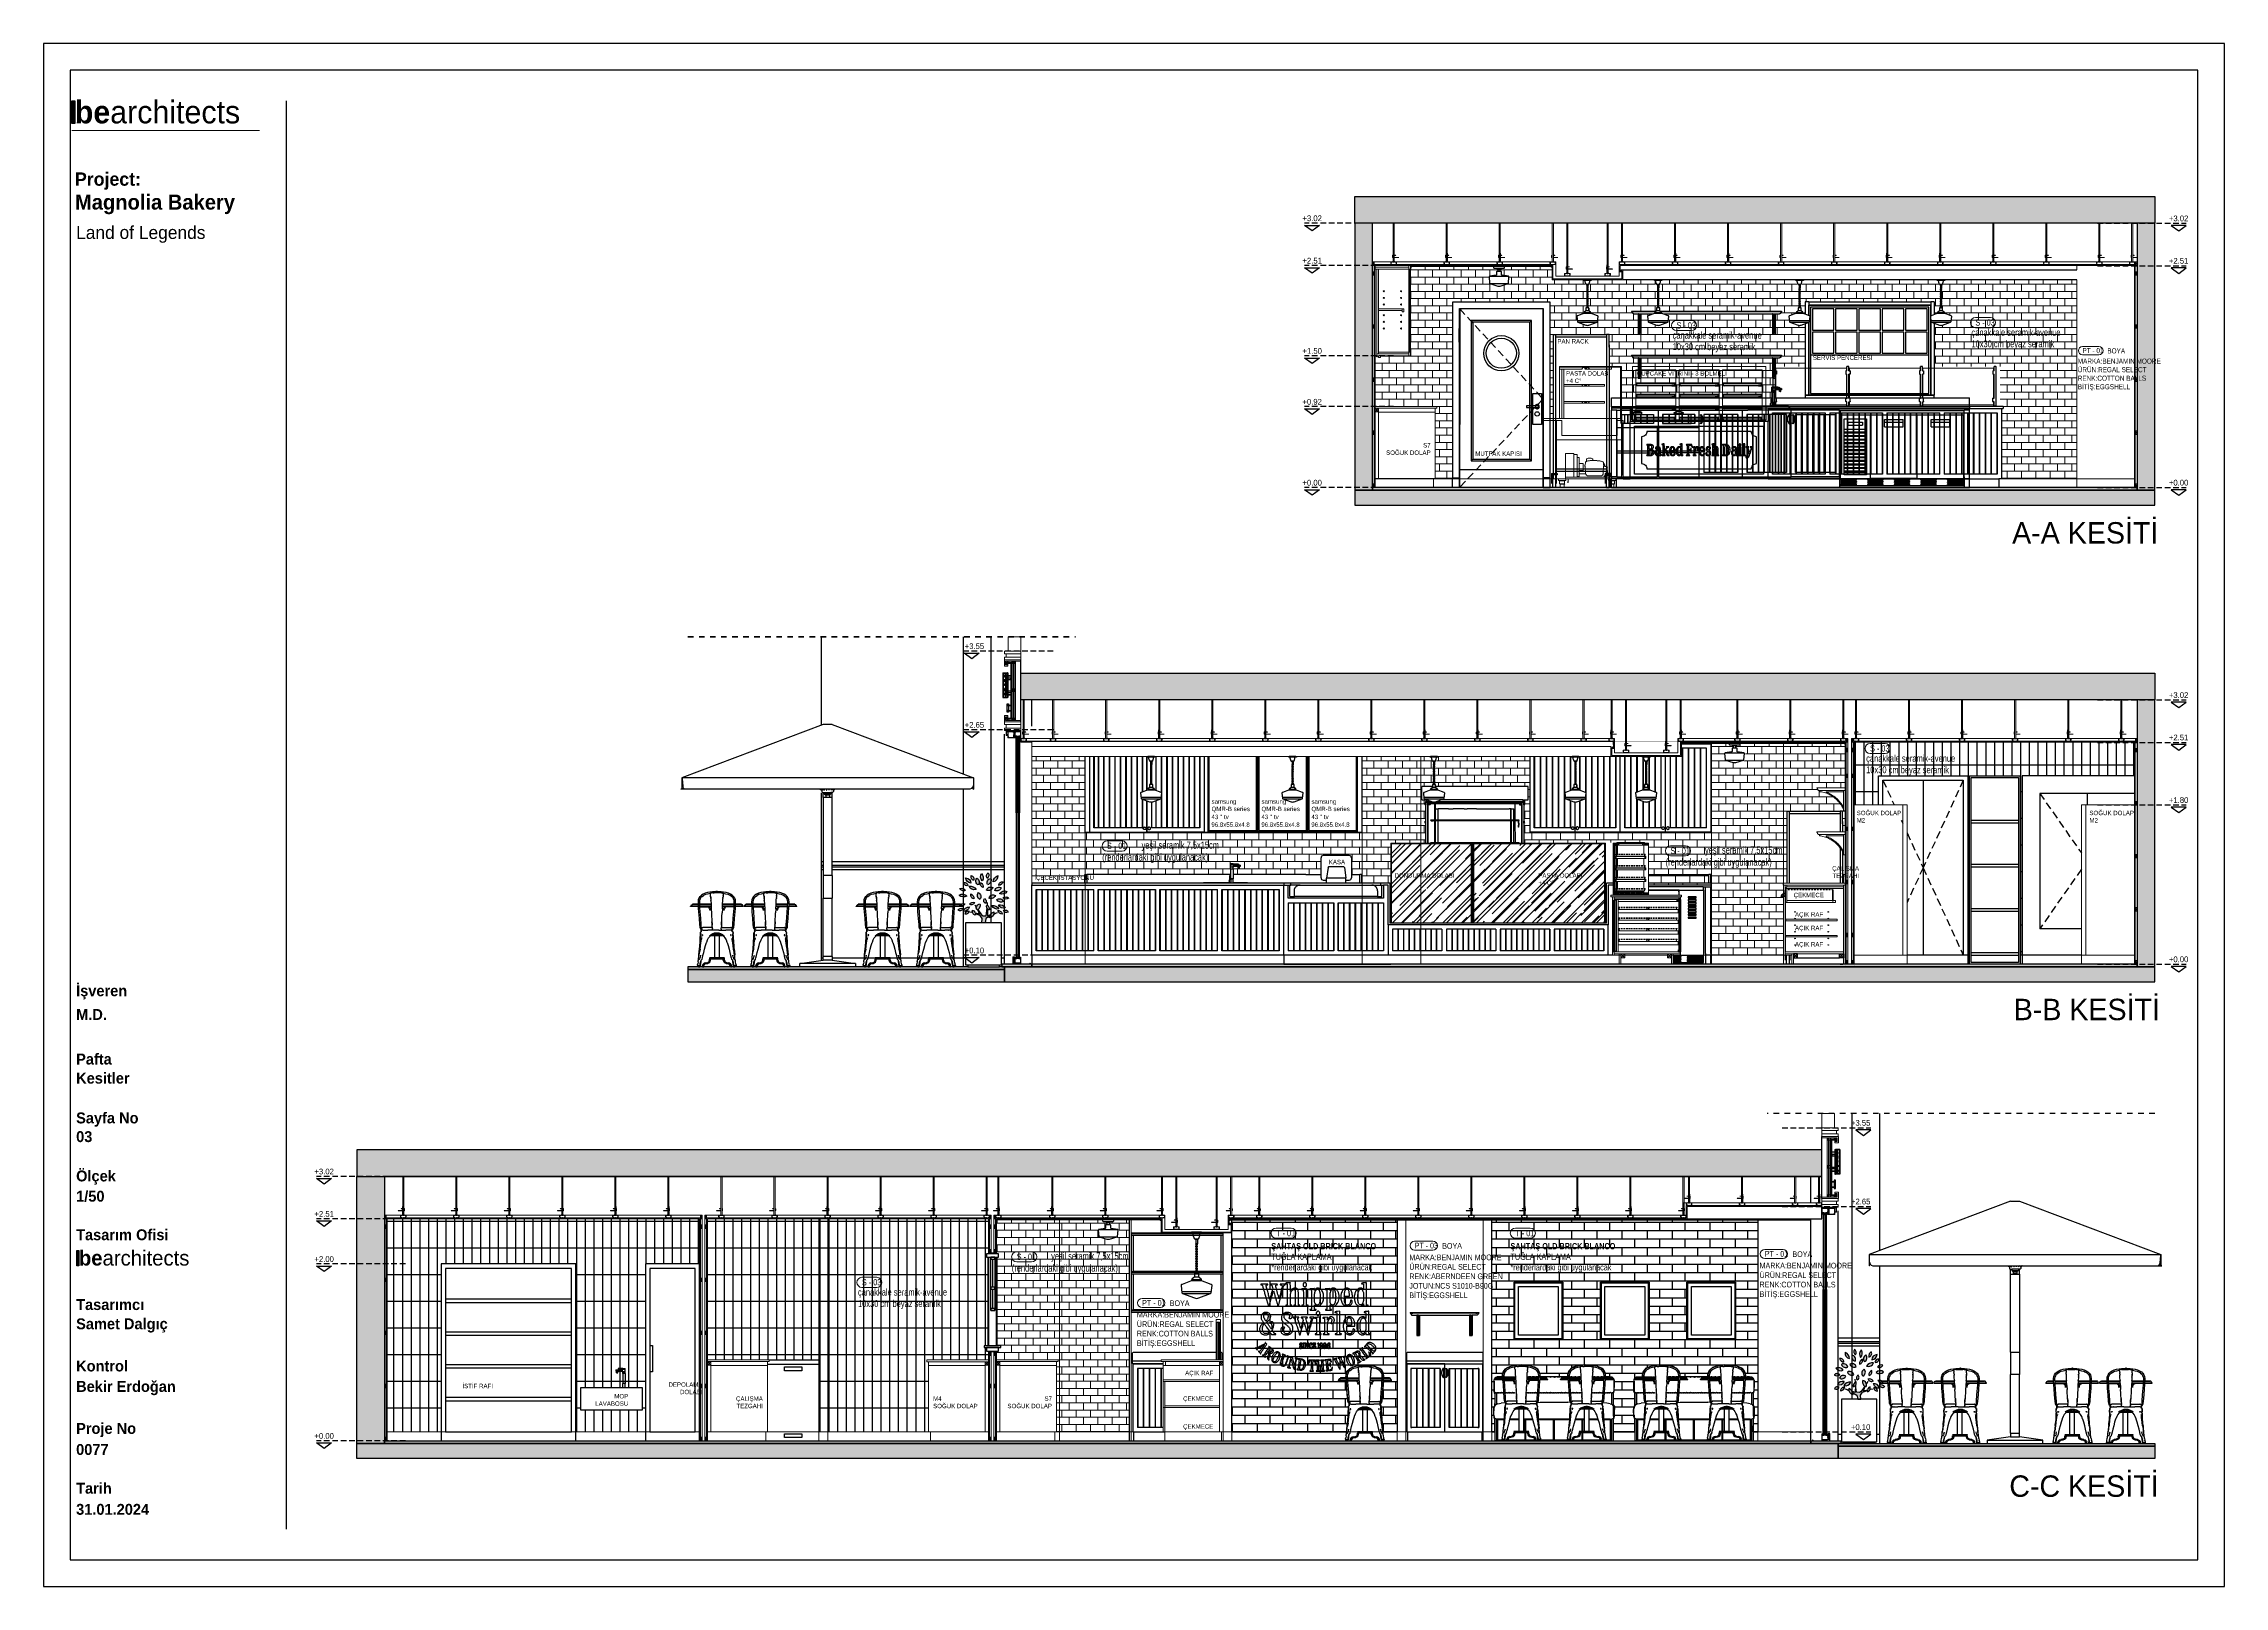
# Model space of a CAD drawing. Header units: millimetres. Extents: x 106699 to 122058, y 158555 to 162844.
# Drawn here: x 106699 to 109166, y 159502 to 161246 of the extents above; entities that cross this region are included whole.
import ezdxf
from ezdxf.enums import TextEntityAlignment as Align
from ezdxf.xclip import XClip

# ---------------------------------------------------------------- set-up
doc = ezdxf.new("R2010")
doc.units = ezdxf.units.MM
doc.header["$XCLIPFRAME"] = 0
for name, pattern in [('$0$3+1 daire1$0$HIDDEN', [9.525, 6.35, -3.175]), ('11-021_3000-BLOK_K_ZEMIN_KAT_STR$0$DASHED', [12.77794, 8.518627, -4.259313]), ('Dash', [0.25, 0.125, -0.125]), ('HIDDEN', [0.375, 0.25, -0.125])]:
    doc.linetypes.add(name, pattern=pattern)
for name, color, linetype, lineweight in [('0-LNS-VLG', 9, 'Continuous', 0), ('2-SPS-ALC', 3, 'Continuous', 0), ('3-EXT-PRF', 231, 'Continuous', 0), ('300_Z4_STR_F03$0$AUDIT_D_220920114151-103', 251, 'Continuous', 5), ('ahsap gorunus arka kalın', 43, 'Continuous', 9), ('ahsap kesit on', 40, 'Continuous', 20), ('cam gorunus on', 142, 'Continuous', 15), ('G-ANNO-SCHD', 231, 'Continuous', 9), ('no3_ahsap kesit on', 40, 'Continuous', 20), ('no3_ahşap gorunus on kalın', 36, 'Continuous', 15), ('no3_cam kesit on', 131, 'Continuous', 18), ('no3_kutu profil gorunus', 8, 'Continuous', 0), ('no3_kutuprofil kesit', 74, 'Continuous', 18), ('no3_led doseme', 50, 'FENCELINE5', 0), ('no3_mermer gorunus on', 31, 'Continuous', 15), ('no3_mermer kesit', 21, 'Continuous', 15), ('no3_paslanmaz gorunus arka', 173, 'Continuous', 9), ('no3_paslanmaz kesit arka', 145, 'Continuous', 13), ('no3_paslanmaz kesit on', 153, 'Continuous', 20), ('no3_tefriş arka kalın', 77, 'Continuous', 15), ('no3_tefriş ön kalın', 192, 'Continuous', 20), ('no3_yazı tefriş', 152, 'Continuous', 0), ('no3_ölçü tefriş', 252, 'Continuous', 0)]:
    doc.layers.add(name, color=color, linetype=linetype, lineweight=lineweight)
for name, color, linetype in [('2-SPC-STC-AsmaTavan', 3, 'Continuous'), ('3-OPN-GLS', 4, 'Continuous'), ('300_Z4_STR_F03$0$2-SPS-RCN', 2, 'Continuous'), ('GTA-ELEV-7', 9, 'Continuous'), ('I-Anno-Note', 11, 'Continuous'), ('I-Detl-1-N', 1, 'Continuous'), ('I-Detl-2-N', 1, 'Continuous'), ('katman 1', 7, 'Continuous'), ('layout-BE', 16, 'Continuous'), ('S2000-002 Çizgi', 7, 'Continuous')]:
    doc.layers.add(name, color=color, linetype=linetype)
doc.layers.add('area', color=200, linetype='Continuous', plot=False)
doc.styles.add('finish schedule$0$SIMPLEX', font='simplex.shx', dxfattribs={"width": 0.75, "height": 2.5})
doc.styles.get("Standard").update_dxf_attribs({"font": 'arial.ttf'})
doc.styles.add('TAKSİM', font='GOTHIC.TTF', dxfattribs={"height": 20})
doc.linetypes.add('FENCELINE5', pattern='A,8,-1,[148,AAA.SHX,S=1,R=0,X=0,Y=0],-1', length=10)
pattern_1 = [(0, (-7412.203, -79.098), (0, 9.483852), []), (90, (-7412.203, -79.098), (-14.224, 9.483852), [9.483852, -9.483852])]
pattern_2 = [(45, (-26564.107, 12656.919), (10.1823376, 27.1529004), [180, -24, 60, -12]), (45, (-26557.064, 12672.447), (-19.770706, 2.800143), [36, -3.96, 72, -9]), (45, (-26567.077, 12668.3744), (38.4383246, 49.8086017), [96, -16.8, 48, -12])]
pattern_3 = [(0, (-11544.62, 998.902), (0, 8.128), []), (90, (-11544.62, 998.902), (-8.128, 8.128), [8.128, -8.128])]

# ---------------------------------------------------------------- blocks, each defined once
blk = doc.blocks.new('bearchitects')
at = {"true_color": 0xe1a22d}
h = blk.add_hatch(color=42, dxfattribs=at)
h.dxf.hatch_style = 1
h.paths.add_polyline_path([(2.9, -22.2), (0, -22.2), (0, -0.3), (2.9, -0.3)])
at = {"color": 42, "true_color": 0xe1a22d}
blk.add_lwpolyline([(2.9, -22.2), (0, -22.2), (0, -0.3), (2.9, -0.3)], close=True, dxfattribs=at)
at = {"insert": (2.9, -0.1), "char_height": 21.871, "attachment_point": 1}
blk.add_mtext_dynamic_manual_height_columns('{\\fManrope SemiBold|b0|i0|c162|p2;be\\fManrope Light|b0|i0|c0|p2;architects}', width=344.295, gutter_width=119.4, heights=[0], dxfattribs=at)
blk = doc.blocks.new('Layout1')
at = {"const_width": 1}
blk.add_lwpolyline([(27.1, 1401.4), (208.1, 1401.4)], dxfattribs=at)
at = {"layer": 'area'}
for points in [[(0, 1485), (0, 0), (2100, 0), (2100, 1485)], [(25.5, 1459.5), (25.5, 25.5), (2074.5, 25.5), (2074.5, 1459.5)]]:
    blk.add_lwpolyline(points, close=True, dxfattribs=at)
at = {"layer": 'layout-BE'}
blk.add_line((2100, 1485), (0, 1485), dxfattribs=at)
blk.add_lwpolyline([(233.5, 1430), (233.5, 55)], dxfattribs=at)
blk.add_blockref('bearchitects', (27.1, 1430.2))
at = {"xscale": 0.6682719254843443, "yscale": 0.6682719254843443, "zscale": 0.6682719254843443}
blk.add_blockref('bearchitects', (32, 323.5), dxfattribs=at)
at = {"attachment_point": 1}
for s, width, insert, char_height in [('{\\fManrope Light|b1|i0|c162|p2;\\H0.88056x;Project:^J\\fManrope|b1|i0|c162|p2;\\H1.13564x;Magnolia Bakery}', 240.952, (30.2, 1361), 14.5), ('{\\fManrope|b0|i0|c162|p2;Land of Legends}', 184.428, (31.3, 1309.5), 12.5), ('{\\fManrope|b1|i0|c162|p2;İşveren}', 184.428, (31.3, 578.6), 10.5), ('{\\fManrope Light|b1|i0|c162|p2;M.D.}', 184.428, (31.3, 555.7), 10.5), ('{\\fManrope|b1|i0|c162|p2;Ölçek}', 184.428, (31.3, 400.3), 10.5), ('{\\fManrope Light|b1|i0|c162|p2;1/50}', 184.428, (31.3, 380.8), 10.5), ('{\\fManrope|b1|i0|c162|p2;Tasarım Ofisi}', 184.428, (31.3, 343.7), 10.5), ('{\\fManrope|b1|i0|c162|p2;Tasarımcı}', 184.428, (31.3, 276.5), 10.5), ('{\\fManrope Light|b1|i0|c162|p2;Samet Dalgıç}', 184.428, (31.3, 258), 10.5), ('{\\fManrope|b1|i0|c162|p2;Kontrol}', 184.428, (31.3, 217.4), 10.5), ('{\\fManrope Light|b1|i0|c162|p2;Bekir Erdoğan}', 184.428, (31.3, 197.7), 10.5), ('{\\fManrope|b1|i0|c162|p2;Proje No}', 184.428, (31.3, 157.3), 10.5), ('{\\fManrope Light|b1|i0|c162|p2;0077}', 184.428, (31.3, 137), 10.5), ('{\\fManrope|b1|i0|c162|p2;Tarih}', 184.428, (31.3, 99.7), 10.5), ('{\\fManrope Light|b1|i0|c162|p2;31.01.2024}', 184.428, (31.3, 79.4), 10.5)]:
    blk.add_mtext_dynamic_manual_height_columns(s, width=width, gutter_width=62.5, heights=[0], dxfattribs=dict(at, insert=insert, char_height=char_height))
blk = doc.blocks.new('RAF2')
at = {"layer": 'S2000-002 Çizgi', "color": 8, "true_color": 0x7a7a7a}
for p, q in [((115375.6, 159980.4), (115341.8, 159980.4)), ((115341.8, 159936.9), (115341.8, 159980.4)), ((115341.8, 159980.4), (115445.6, 159980.4)), ((115341.8, 159979.8), (115445.6, 159979.8)), ((115343.8, 159977.4), (115341.8, 159977.4)), ((115343.8, 159977.4), (115343.8, 159936.9)), ((115443.6, 159977.4), (115343.8, 159977.4)), ((115445.6, 159977.4), (115443.6, 159977.4)), ((115443.6, 159936.9), (115443.6, 159977.4)), ((115445.6, 159933.9), (115445.6, 159980.4)), ((115341.8, 159890.4), (115341.8, 159936.9)), ((115341.8, 159936.9), (115343.8, 159936.9)), ((115341.8, 159936.3), (115445.6, 159936.3)), ((115343.8, 159933.9), (115341.8, 159933.9)), ((115443.6, 159936.9), (115343.8, 159936.9)), ((115343.8, 159933.9), (115343.8, 159893.4)), ((115443.6, 159933.9), (115343.8, 159933.9)), ((115443.6, 159936.9), (115445.6, 159936.9)), ((115445.6, 159933.9), (115443.6, 159933.9)), ((115443.6, 159893.4), (115443.6, 159933.9)), ((115445.6, 159890.4), (115445.6, 159933.9)), ((115341.8, 159893.4), (115343.8, 159893.4)), ((115341.8, 159892.8), (115445.6, 159892.8)), ((115443.6, 159893.4), (115343.8, 159893.4)), ((115443.6, 159893.4), (115445.6, 159893.4)), ((115445.6, 159890.4), (115341.8, 159890.4))]:
    blk.add_line(p, q, dxfattribs=at)
blk = doc.blocks.new('A$Cd32fd87c')
for p, q in [((0.5, 100), (0, 99.5)), ((0, 89.5), (0, 99.5)), ((100.5, 100), (0.5, 100)), ((101, 99.5), (100.5, 100)), ((101, 99.5), (101, 89.5)), ((0.5, 90), (0, 89.5)), ((0, 87.5), (0, 89.5)), ((0.5, 87), (0, 87.5)), ((100.5, 90), (0.5, 90)), ((0.5, 87), (100.5, 87)), ((0.5, 87), (0.5, 86.9)), ((50.4, 86.9), (0.5, 86.9)), ((0.5, 10), (0.5, 86.9)), ((5.5, 81.9), (5.5, 15)), ((5.7, 81.9), (5.5, 81.9)), ((5.7, 81.9), (5.7, 15)), ((12, 81.9), (5.7, 81.9)), ((12, 81.9), (12, 15)), ((12.2, 81.9), (12, 81.9)), ((12.2, 81.9), (12.2, 15)), ((12.3, 81.9), (12.2, 81.9)), ((12.3, 81.9), (12.3, 15)), ((18.6, 81.9), (12.3, 81.9)), ((18.6, 81.9), (18.6, 15)), ((18.8, 81.9), (18.6, 81.9)), ((18.8, 81.9), (18.8, 15)), ((19, 81.9), (18.8, 81.9)), ((19, 81.9), (19, 15)), ((25.3, 81.9), (19, 81.9)), ((25.3, 81.9), (25.3, 15)), ((25.5, 81.9), (25.3, 81.9)), ((25.5, 81.9), (25.5, 15)), ((25.6, 81.9), (25.5, 81.9)), ((25.6, 81.9), (25.6, 15)), ((31.9, 81.9), (25.6, 81.9)), ((31.9, 81.9), (31.9, 15)), ((32.1, 81.9), (31.9, 81.9)), ((32.1, 81.9), (32.1, 15)), ((32.3, 81.9), (32.1, 81.9)), ((32.3, 81.9), (32.3, 15)), ((38.6, 81.9), (32.3, 81.9)), ((38.6, 81.9), (38.6, 15)), ((38.8, 81.9), (38.6, 81.9)), ((38.8, 81.9), (38.8, 15)), ((38.9, 81.9), (38.8, 81.9)), ((38.9, 81.9), (38.9, 15)), ((45.2, 81.9), (38.9, 81.9)), ((45.2, 81.9), (45.2, 15)), ((45.4, 81.9), (45.2, 81.9)), ((45.4, 15), (45.4, 81.9)), ((47, 78.5), (46.8, 77.7)), ((46.8, 77.7), (46.8, 76.8)), ((46.8, 76.8), (46.8, 76)), ((46.8, 76), (47, 75.1)), ((47.2, 79.4), (47, 78.5)), ((47, 75.1), (47.2, 74.3)), ((47.1, 77.6), (47.3, 78.4)), ((47.1, 76.8), (47.1, 77.6)), ((47.1, 76), (47.1, 76.8)), ((47.3, 75.2), (47.1, 76)), ((47.5, 80.2), (47.2, 79.4)), ((47.2, 74.3), (47.5, 73.5)), ((47.3, 78.4), (47.6, 79.1)), ((47.6, 74.5), (47.3, 75.2)), ((47.9, 80.9), (47.5, 80.2)), ((47.6, 79.1), (48, 79.8)), ((48, 73.8), (47.6, 74.5)), ((48.4, 81.7), (47.9, 80.9)), ((48, 79.8), (48.5, 80.4)), ((48.5, 81.8), (48.4, 81.7)), ((48.4, 81.7), (48.4, 81.7)), ((48.6, 81.9), (48.5, 81.8)), ((48.5, 80.4), (49.1, 80.9)), ((48.8, 81.9), (48.6, 81.9)), ((48.6, 81.4), (48.7, 81.5)), ((48.7, 81.3), (48.6, 81.4)), ((48.7, 81.5), (48.7, 81.6)), ((48.7, 81.6), (48.8, 81.6)), ((48.7, 81.3), (49.1, 81.6)), ((48.7, 81.5), (48.7, 81.5)), ((49.1, 81.5), (48.7, 81.2)), ((48.7, 81.3), (48.7, 81.3)), ((48.7, 81.3), (48.7, 81.3)), ((48.7, 81.2), (48.7, 81.3)), ((48.7, 81.2), (48.8, 81.2)), ((48.7, 81.2), (48.7, 81.2)), ((48.9, 82), (48.8, 81.9)), ((48.8, 81.6), (48.9, 81.6)), ((48.8, 81.2), (48.8, 81.2)), ((48.8, 81.2), (48.9, 81.1)), ((49, 81.9), (48.9, 82)), ((48.9, 81.6), (48.9, 81.7)), ((48.9, 81.7), (49, 81.6)), ((48.9, 81.1), (49, 81.2)), ((48.9, 81.1), (48.9, 81.1)), ((49.2, 81.9), (49, 81.9)), ((49, 81.6), (49, 81.6)), ((49, 81.6), (49.1, 81.6)), ((49, 81.2), (49.1, 81.2)), ((49.1, 81.6), (49.1, 81.6)), ((49.1, 81.6), (49.1, 81.5)), ((49.2, 81.4), (49.1, 81.5)), ((49.1, 81.5), (49.1, 81.5)), ((49.1, 81.3), (49.2, 81.4)), ((49.1, 81.3), (49.1, 81.3)), ((49.1, 81.2), (49.1, 81.3)), ((49.1, 80.9), (49.2, 80.9)), ((49.1, 80.9), (49.1, 72.7)), ((49.3, 81.8), (49.2, 81.9)), ((49.2, 81.4), (49.2, 81.4)), ((49.2, 80.9), (49.3, 81)), ((49.4, 81.7), (49.3, 81.8)), ((49.3, 81), (49.4, 81.1)), ((49.4, 81.6), (49.4, 81.7)), ((49.4, 81.4), (49.4, 81.6)), ((49.4, 81.3), (49.4, 81.4)), ((49.4, 81.1), (49.4, 81.3)), ((50.4, 85), (50.4, 86.9)), ((50.6, 85), (50.4, 85)), ((50.4, 12), (50.4, 85)), ((50.6, 86.9), (100.5, 86.9)), ((50.6, 85), (50.6, 86.9)), ((50.6, 12), (50.6, 85)), ((51.6, 81.7), (51.7, 81.8)), ((51.6, 81.6), (51.6, 81.7)), ((51.6, 81.4), (51.6, 81.6)), ((51.6, 81.3), (51.6, 81.4)), ((51.6, 81.1), (51.6, 81.3)), ((51.7, 81), (51.6, 81.1)), ((51.7, 81.8), (51.8, 81.9)), ((51.8, 80.9), (51.7, 81)), ((51.8, 81.9), (52, 81.9)), ((51.8, 81.4), (51.9, 81.5)), ((51.8, 81.4), (51.8, 81.4)), ((51.9, 81.3), (51.8, 81.4)), ((51.9, 80.9), (51.8, 80.9)), ((51.9, 81.6), (52, 81.6)), ((51.9, 81.6), (51.9, 81.6)), ((51.9, 81.6), (51.9, 81.5)), ((51.9, 81.6), (52.3, 81.3)), ((51.9, 81.5), (51.9, 81.5)), ((52.3, 81.2), (51.9, 81.5)), ((51.9, 81.3), (51.9, 81.3)), ((51.9, 81.2), (51.9, 81.3)), ((51.9, 81.2), (52, 81.2)), ((52.5, 80.4), (51.9, 80.9)), ((51.9, 80.9), (51.9, 72.7)), ((52, 81.9), (52.1, 82)), ((52, 81.6), (52.1, 81.7)), ((52, 81.6), (52, 81.6)), ((52, 81.2), (52.1, 81.1)), ((52.1, 82), (52.2, 81.9)), ((52.1, 81.7), (52.1, 81.6)), ((52.1, 81.6), (52.2, 81.6)), ((52.1, 81.1), (52.2, 81.2)), ((52.1, 81.1), (52.1, 81.1)), ((52.2, 81.9), (52.4, 81.9)), ((52.2, 81.6), (52.3, 81.6)), ((52.2, 81.2), (52.3, 81.2)), ((52.2, 81.2), (52.2, 81.2)), ((52.3, 81.5), (52.3, 81.6)), ((52.4, 81.4), (52.3, 81.5)), ((52.3, 81.5), (52.3, 81.5)), ((52.3, 81.3), (52.4, 81.4)), ((52.3, 81.3), (52.3, 81.3)), ((52.3, 81.3), (52.3, 81.3)), ((52.3, 81.2), (52.3, 81.3)), ((52.3, 81.2), (52.3, 81.2)), ((52.4, 81.9), (52.5, 81.8)), ((52.5, 81.8), (52.6, 81.7)), ((53, 79.8), (52.5, 80.4)), ((52.6, 81.7), (52.6, 81.7)), ((52.6, 81.7), (53.1, 80.9)), ((53.4, 79.1), (53, 79.8)), ((53, 73.8), (53.4, 74.5)), ((53.1, 80.9), (53.5, 80.2)), ((53.7, 78.4), (53.4, 79.1)), ((53.4, 74.5), (53.7, 75.2)), ((53.5, 80.2), (53.8, 79.4)), ((53.8, 74.3), (53.5, 73.5)), ((53.9, 77.6), (53.7, 78.4)), ((53.7, 75.2), (53.9, 76)), ((53.8, 79.4), (54, 78.5)), ((54, 75.1), (53.8, 74.3)), ((53.9, 76.8), (53.9, 77.6)), ((53.9, 76), (53.9, 76.8)), ((54, 78.5), (54.2, 77.7)), ((54.2, 76), (54, 75.1)), ((54.2, 77.7), (54.2, 76.8)), ((54.2, 76.8), (54.2, 76)), ((55.6, 15), (55.6, 81.9)), ((55.6, 81.9), (55.8, 81.9)), ((55.8, 81.9), (55.8, 15)), ((55.8, 81.9), (62.1, 81.9)), ((62.1, 81.9), (62.1, 15)), ((62.1, 81.9), (62.3, 81.9)), ((62.3, 81.9), (62.3, 15)), ((62.3, 81.9), (62.4, 81.9)), ((62.4, 81.9), (62.4, 15)), ((62.4, 81.9), (68.7, 81.9)), ((68.7, 81.9), (68.7, 15)), ((68.7, 81.9), (68.9, 81.9)), ((68.9, 81.9), (68.9, 15)), ((68.9, 81.9), (69.1, 81.9)), ((69.1, 81.9), (69.1, 15)), ((69.1, 81.9), (75.4, 81.9)), ((75.4, 81.9), (75.4, 15)), ((75.4, 81.9), (75.6, 81.9)), ((75.6, 81.9), (75.6, 15)), ((75.6, 81.9), (75.7, 81.9)), ((75.7, 81.9), (75.7, 15)), ((75.7, 81.9), (82, 81.9)), ((82, 81.9), (82, 15)), ((82, 81.9), (82.2, 81.9)), ((82.2, 81.9), (82.2, 15)), ((82.2, 81.9), (82.4, 81.9)), ((82.4, 81.9), (82.4, 15)), ((82.4, 81.9), (88.7, 81.9)), ((88.7, 81.9), (88.7, 15)), ((88.7, 81.9), (88.9, 81.9)), ((88.9, 81.9), (88.9, 15)), ((88.9, 81.9), (89, 81.9)), ((89, 81.9), (89, 15)), ((89, 81.9), (95.3, 81.9)), ((95.3, 81.9), (95.3, 15)), ((95.3, 81.9), (95.5, 81.9)), ((95.5, 81.9), (95.5, 15)), ((101, 89.5), (100.5, 90)), ((101, 87.5), (100.5, 87)), ((100.5, 87), (100.5, 86.9)), ((100.5, 86.9), (100.5, 10)), ((101, 89.5), (101, 87.5)), ((47.5, 73.5), (47.9, 72.7)), ((47.9, 72.7), (48.4, 72)), ((48.5, 73.2), (48, 73.8)), ((48.4, 72), (48.4, 71.9)), ((48.4, 71.9), (48.5, 71.8)), ((49.1, 72.7), (48.5, 73.2)), ((48.5, 71.8), (48.6, 71.8)), ((48.6, 72.3), (48.7, 72.4)), ((48.6, 72.2), (48.6, 72.3)), ((48.7, 72.2), (48.6, 72.2)), ((48.6, 71.8), (48.8, 71.7)), ((48.7, 72.5), (48.8, 72.5)), ((48.7, 72.5), (48.7, 72.5)), ((48.7, 72.4), (48.7, 72.5)), ((48.7, 72.5), (49.1, 72.1)), ((48.7, 72.4), (48.7, 72.4)), ((48.7, 72.4), (48.7, 72.4)), ((49.1, 72.1), (48.7, 72.4)), ((48.7, 72.1), (48.7, 72.2)), ((48.7, 72.1), (48.8, 72)), ((48.7, 72.1), (48.7, 72.1)), ((48.8, 72.5), (48.9, 72.5)), ((48.8, 72), (48.9, 72)), ((48.8, 71.7), (48.9, 71.7)), ((48.9, 72.5), (48.9, 72.5)), ((48.9, 72.5), (49, 72.5)), ((48.9, 72), (49, 72)), ((48.9, 72), (48.9, 72)), ((48.9, 71.7), (49, 71.7)), ((49, 72.5), (49.1, 72.5)), ((49, 72), (49, 72.1)), ((49, 72.1), (49.1, 72.1)), ((49, 71.7), (49.2, 71.8)), ((49.2, 72.7), (49.1, 72.7)), ((49.1, 72.4), (49.1, 72.5)), ((49.1, 72.4), (49.1, 72.4)), ((49.2, 72.3), (49.1, 72.4)), ((49.1, 72.2), (49.2, 72.2)), ((49.1, 72.1), (49.1, 72.2)), ((49.1, 72.1), (49.1, 72.1)), ((49.1, 72.1), (49.1, 72.1)), ((49.3, 72.6), (49.2, 72.7)), ((49.2, 72.2), (49.2, 72.3)), ((49.2, 71.8), (49.3, 71.8)), ((49.4, 72.5), (49.3, 72.6)), ((49.3, 71.8), (49.4, 71.9)), ((49.4, 72.4), (49.4, 72.5)), ((49.4, 72.2), (49.4, 72.4)), ((49.4, 72.1), (49.4, 72.2)), ((49.4, 71.9), (49.4, 72.1)), ((51.6, 72.5), (51.7, 72.6)), ((51.6, 72.4), (51.6, 72.5)), ((51.6, 72.2), (51.6, 72.4)), ((51.6, 72.1), (51.6, 72.2)), ((51.6, 71.9), (51.6, 72.1)), ((51.7, 71.8), (51.6, 71.9)), ((51.7, 72.6), (51.8, 72.7)), ((51.8, 71.8), (51.7, 71.8)), ((51.8, 72.7), (51.9, 72.7)), ((51.8, 72.3), (51.9, 72.4)), ((51.8, 72.2), (51.8, 72.3)), ((51.9, 72.2), (51.8, 72.2)), ((52, 71.7), (51.8, 71.8)), ((51.9, 72.7), (52.5, 73.2)), ((51.9, 72.5), (52, 72.5)), ((51.9, 72.4), (51.9, 72.5)), ((51.9, 72.1), (52.3, 72.5)), ((51.9, 72.4), (51.9, 72.4)), ((52.3, 72.4), (51.9, 72.1)), ((51.9, 72.1), (51.9, 72.2)), ((51.9, 72.1), (52, 72.1)), ((51.9, 72.1), (51.9, 72.1)), ((51.9, 72.1), (51.9, 72.1)), ((52, 72.5), (52.1, 72.5)), ((52, 72.1), (52, 72)), ((52, 72), (52.1, 72)), ((52.1, 71.7), (52, 71.7)), ((52.1, 72.5), (52.1, 72.5)), ((52.1, 72.5), (52.2, 72.5)), ((52.1, 72), (52.1, 72)), ((52.1, 72), (52.2, 72)), ((52.2, 71.7), (52.1, 71.7)), ((52.2, 72.5), (52.3, 72.5)), ((52.2, 72), (52.3, 72.1)), ((52.4, 71.8), (52.2, 71.7)), ((52.3, 72.5), (52.3, 72.5)), ((52.3, 72.4), (52.3, 72.5)), ((52.3, 72.4), (52.3, 72.4)), ((52.4, 72.3), (52.3, 72.4)), ((52.3, 72.4), (52.3, 72.4)), ((52.3, 72.2), (52.4, 72.2)), ((52.3, 72.1), (52.3, 72.2)), ((52.3, 72.1), (52.3, 72.1)), ((52.4, 72.2), (52.4, 72.3)), ((52.5, 71.8), (52.4, 71.8)), ((52.5, 73.2), (53, 73.8)), ((52.6, 71.9), (52.5, 71.8)), ((53.1, 72.7), (52.6, 72)), ((52.6, 72), (52.6, 71.9)), ((53.5, 73.5), (53.1, 72.7)), ((0.5, 10), (1, 10)), ((1, 10), (1, 0)), ((1, 10), (50.4, 10)), ((1, 0), (100, 0)), ((5.7, 15), (5.5, 15)), ((12, 15), (5.7, 15)), ((12.2, 15), (12, 15)), ((12.3, 15), (12.2, 15)), ((18.6, 15), (12.3, 15)), ((18.8, 15), (18.6, 15)), ((19, 15), (18.8, 15)), ((25.3, 15), (19, 15)), ((25.5, 15), (25.3, 15)), ((25.6, 15), (25.5, 15)), ((31.9, 15), (25.6, 15)), ((32.1, 15), (31.9, 15)), ((32.3, 15), (32.1, 15)), ((38.6, 15), (32.3, 15)), ((38.8, 15), (38.6, 15)), ((38.9, 15), (38.8, 15)), ((45.2, 15), (38.9, 15)), ((45.4, 15), (45.2, 15)), ((50.4, 12), (50.6, 12)), ((50.4, 10), (50.4, 12)), ((50.4, 10), (50.6, 10)), ((50.6, 10), (50.6, 12)), ((50.6, 10), (100, 10)), ((55.8, 15), (55.6, 15)), ((62.1, 15), (55.8, 15)), ((62.3, 15), (62.1, 15)), ((62.4, 15), (62.3, 15)), ((68.7, 15), (62.4, 15)), ((68.9, 15), (68.7, 15)), ((69.1, 15), (68.9, 15)), ((75.4, 15), (69.1, 15)), ((75.6, 15), (75.4, 15)), ((75.7, 15), (75.6, 15)), ((82, 15), (75.7, 15)), ((82.2, 15), (82, 15)), ((82.4, 15), (82.2, 15)), ((88.7, 15), (82.4, 15)), ((88.9, 15), (88.7, 15)), ((89, 15), (88.9, 15)), ((95.3, 15), (89, 15)), ((95.5, 15), (95.3, 15)), ((100, 10), (100.5, 10)), ((100, 10), (100, 0))]:
    blk.add_line(p, q)
blk = doc.blocks.new('corncei')
at = {"linetype": 'Continuous'}
h = blk.add_hatch(color=254, dxfattribs=at)
h.dxf.hatch_style = 1
h.paths.add_polyline_path([(115776, 159996.5), (115776, 159994.5), (115775, 159994.5), (115775, 159996.5)])
at = {"layer": 'no3_tefriş ön kalın', "color": 6}
blk.add_lwpolyline([(115776, 159996.5), (115776, 159994.5), (115775, 159994.5), (115775, 159996.5), (115776, 159996.5)], dxfattribs=at)
blk = doc.blocks.new('A$Ce94b5d70')
at = {"layer": '3-EXT-PRF'}
for p, q in [((17.8, 272.1), (17.9, 272)), ((18.1, 272), (18.1, 272.1)), ((25.7, 272), (25.6, 272.1)), ((25.9, 272.1), (25.9, 272)), ((25.7, 9.6), (25.6, 9.5)), ((25.9, 9.5), (25.9, 9.6))]:
    blk.add_line(p, q, dxfattribs=at)
for points in [[(14.6, 267.3), (14.3, 267.4, 0.48586), (14.2, 267.4), (14.1, 267.3), (13.1, 267.3), (13.1, 267.7, 1), (13, 267.7), (13, 267.3), (12.8, 267.3, -0.414214), (12.8, 267.4), (12.8, 272.6, -0.414214), (12.8, 272.7), (13, 272.7), (13, 272.3, 1), (13.1, 272.3), (13.1, 272.7), (14.1, 272.7), (14.2, 272.7, 0.48586), (14.3, 272.6), (14.6, 272.7, 0.883458), (14.6, 272.8), (12.8, 272.8, 0.414213), (12.6, 272.6), (12.6, 270), (12.6, 267.4, 0.414214), (12.8, 267.2), (14.6, 267.2, 0.883458)], [(14.5, 271.4, -0.341999), (14.5, 271.4), (14.5, 271.4, -0.131652), (14.5, 271.4), (14.5, 271.5), (14.6, 271.5, -0.267949), (14.6, 271.4), (14.6, 268.6, -0.267949), (14.6, 268.5), (14.5, 268.5), (14.5, 268.6, -0.131652), (14.5, 268.6), (14.5, 268.6, -0.341999), (14.5, 268.6, 0.341999), (14.5, 268.6), (14.5, 268.8, 0.540147), (14.5, 268.8), (14.1, 268.6, 0.263278), (14.1, 268.5), (14.1, 267.8, 0.383968), (14.3, 267.6, -0.075599), (14.4, 267.6), (14.5, 267.6, 0.538723), (14.5, 267.6), (14.5, 267.7, 0.341999), (14.5, 267.7, -0.341999), (14.5, 267.8), (14.5, 267.8, -0.131652), (14.5, 267.8), (14.5, 267.9), (14.6, 267.8, -0.267949), (14.6, 267.8), (14.6, 267.4, -0.538723), (14.6, 267.4), (14.3, 267.5, 0.491243), (14.1, 267.4, -0.447096), (14.1, 267.4), (13.6, 267.5, -0.339454), (13.6, 267.5), (13.6, 267.6, -0.414214), (13.6, 267.6), (13.9, 267.6, 0.414214), (14, 267.6), (14, 268.6, -0.244698), (14, 268.7), (14.3, 268.9, 0.276701), (14.3, 269), (14.3, 269.9, -0.198912), (14.3, 270), (14.4, 270), (14.3, 270, -0.198912), (14.3, 270.1), (14.3, 271, 0.276701), (14.3, 271.1), (14, 271.3, -0.244698), (14, 271.4), (14, 272.4, 0.414214), (13.9, 272.4), (13.6, 272.4, -0.414214), (13.6, 272.4), (13.6, 272.5, -0.339454), (13.6, 272.5), (14.1, 272.6, -0.447096), (14.1, 272.6, 0.491243), (14.3, 272.5), (14.6, 272.6, -0.538723), (14.6, 272.6), (14.6, 272.2, -0.267949), (14.6, 272.2), (14.5, 272.2), (14.5, 272.2, -0.131652), (14.5, 272.2), (14.5, 272.3, -0.341999), (14.5, 272.3, 0.341999), (14.5, 272.3), (14.5, 272.4, 0.538723), (14.5, 272.4), (14.4, 272.4, -0.075599), (14.3, 272.4, 0.383968), (14.1, 272.2), (14.1, 271.5, 0.263278), (14.1, 271.4), (14.5, 271.2, 0.540147), (14.5, 271.2), (14.5, 271.4, 0.341999)], [(15.1, 266.7), (15.1, 266.5, -0.414214), (15, 266.5), (15, 266.5, -0.414214), (15, 266.5), (15, 266.7), (14.9, 266.7, 0.414213), (14.8, 266.6), (14.8, 265.9, 0.414214), (14.9, 265.9), (15, 265.9), (15, 266, -0.414214), (15, 266.1), (15.1, 266.1), (15.1, 265.7, -0.414223), (15.1, 265.6), (15, 265.6, -0.414205), (15, 265.7), (15, 265.8, 0.414208), (15, 265.8), (14.9, 265.8, 0.41422), (14.8, 265.8), (14.8, 265.1, 0.414208), (14.9, 265), (15, 265, 0.41422), (15, 265.1), (15, 265.2, -0.414205), (15, 265.2), (15.1, 265.2, -0.414223), (15.1, 265.2), (15.1, 265, -0.414214), (15, 264.9), (14.7, 264.9, -0.414214), (14.6, 265), (14.6, 272.9, -0.41422), (14.7, 272.9), (14.8, 272.9, -0.414207), (14.8, 272.9), (14.8, 272.8, 0.414214), (14.9, 272.8), (17.9, 272.8, -1), (18.1, 272.8), (20.2, 272.8, 0.414209), (20.2, 272.8), (20.2, 272.9, -0.414209), (20.2, 272.9), (20.4, 272.9, -0.342141), (20.4, 272.9, 0.342135), (20.4, 272.9), (20.5, 272.9, 0.405571), (20.5, 272.9, -0.316759), (20.5, 272.9), (20.7, 273, -0.537319), (20.7, 272.9), (20.7, 272.7, -0.176327), (20.7, 272.7), (20.7, 272.6, -0.720206), (20.6, 272.7, 0.379098), (20.6, 272.7), (20.4, 272.7), (20.4, 272.7, 0.767327), (20.4, 272.7, -0.267949), (20.4, 272.7), (20.4, 272.3, 0.414214), (20.4, 272.2), (20.4, 272.2, 0.131652), (20.4, 272.2), (20.6, 272.3, -1.027098), (20.6, 272.3), (20.6, 271.8, -1.027098), (20.6, 271.8), (20.4, 271.9, 0.131652), (20.4, 271.9), (20.4, 271.9, 0.414214), (20.4, 271.9), (20.4, 271.5, -0.267949), (20.4, 271.4, 0.767327), (20.4, 271.4), (20.4, 271.4), (20.6, 271.5, 0.379098), (20.6, 271.5, -0.720206), (20.7, 271.5), (20.7, 271.5, -0.176327), (20.7, 271.4), (20.7, 271.2, -0.537319), (20.7, 271.2), (20.5, 271.2, -0.316759), (20.5, 271.3, 0.405571), (20.5, 271.3), (20.2, 271.3), (20.2, 271.4), (14.9, 271.4, 0.414213), (14.8, 271.3), (14.8, 266.8, 0.414214), (14.9, 266.8), (15, 266.8, -0.414214)], [(20.6, 272.6), (20.5, 272.7, 0.131652), (20.4, 272.7), (20.4, 272.7, 0.414214), (20.4, 272.6), (20.4, 272.3, 0.414214), (20.4, 272.3), (20.4, 272.3, 0.131652), (20.5, 272.3), (20.6, 272.3, -0.131652), (20.7, 272.4), (20.8, 272.4, 0.296213), (20.8, 272.4), (21, 272.6, -0.296213), (21, 272.7), (22.7, 272.7, -0.295615), (22.8, 272.6), (22.9, 272.4, 0.295615), (22.9, 272.4), (23.1, 272.4, -0.131652), (23.1, 272.3), (23.3, 272.3, 0.131652), (23.3, 272.3), (23.3, 272.3, 0.414214), (23.4, 272.3), (23.4, 272.6, 0.414214), (23.3, 272.7), (23.3, 272.7, 0.131652), (23.3, 272.7), (23.1, 272.6, -0.131652), (23.1, 272.6), (23.1, 272.6, -0.296213), (23, 272.6), (22.9, 272.8, 0.296213), (22.9, 272.9), (20.9, 272.9, 0.296213), (20.8, 272.8), (20.7, 272.6, -0.296213), (20.7, 272.6), (20.7, 272.6, -0.131652)], [(22.5, 264.9, -0.414214), (22.5, 264.9), (22.5, 265.7, 0.269143), (22.4, 265.8), (22.4, 265.8, -0.269143), (22.4, 265.8), (22.4, 266.4, 0.57735), (22.4, 266.5), (22.3, 266.6, 0.767327), (22.3, 266.6), (22.3, 265.7, 0.269143), (22.3, 265.7), (22.3, 265.7, -0.269143), (22.4, 265.6), (22.4, 264.9, -0.414214), (22.3, 264.9), (20.9, 264.9, -0.198912), (20.9, 264.9), (20.8, 265, 0.198912), (20.8, 265), (15.3, 265, -0.414214), (15.3, 265), (15.3, 266, 0.414214), (15.1, 266.2), (15, 266.2, 0.414214), (14.9, 266.2), (14.9, 266.1, 0.414214), (15, 266.1), (15.1, 266.1, -0.414214), (15.1, 266), (15.1, 265.9, 1), (15.1, 265.8), (15.1, 265.1, 1), (15.1, 265), (15.1, 264.9, -0.414214), (15.1, 264.9), (14.6, 264.9), (14.6, 264.8, 0.414214), (14.7, 264.8), (22.8, 264.8, 0.414214), (22.9, 264.8), (22.9, 264.9)], [(21.3, 269.1, 0.414213), (21.3, 269), (22.4, 269, 0.414214), (22.5, 269.1), (22.5, 271.2, 0.414214), (22.4, 271.3), (21.4, 271.3, 0.414214), (21.3, 271.2)], [(28, 266.9, -0.430416), (28.3, 266.6, -0.033755), (28.2, 265, -0.398195), (28.1, 264.9), (27.8, 264.9, -0.414214), (27.8, 265), (27.8, 265.1, -0.414214), (27.8, 265.2), (28, 265.2, 0.414214), (28.1, 265.3), (28.1, 266.4, 0.414214), (28, 266.5), (27.7, 266.5, 0.414214), (27.6, 266.5), (27.6, 266.2), (27.7, 266.2, -0.414214), (27.8, 266.2), (27.8, 266.1, -0.414214), (27.7, 266.1), (27.2, 266.1), (27.2, 266.2), (26.4, 266.2), (26.4, 266.1), (25.1, 266.1), (25.1, 266.2), (24.4, 266.2), (24.4, 266.1), (23.8, 266.1, -0.414214), (23.8, 266.1), (23.8, 266.2, -0.414214), (23.8, 266.2), (23.9, 266.2), (23.9, 266.5, 0.414214), (23.9, 266.5), (23.6, 266.5, 0.414214), (23.5, 266.4), (23.5, 265.3, 0.414214), (23.6, 265.2), (23.7, 265.2, -0.414214), (23.8, 265.1), (23.8, 265, -0.414214), (23.7, 264.9), (23.5, 264.9, -0.398195), (23.4, 265, -0.033755), (23.3, 266.6, -0.430416), (23.6, 266.9), (24.6, 266.9, -0.414214), (24.7, 266.8), (24.7, 266.8, -0.414214), (24.6, 266.7), (24.6, 266.7, 0.414214), (24.5, 266.7), (24.5, 266.6, 0.414214), (24.6, 266.5), (27, 266.5, 0.414214), (27, 266.6), (27, 266.7, 0.414214), (27, 266.7), (26.9, 266.7, -0.414214), (26.9, 266.8), (26.9, 266.8, -0.414214), (26.9, 266.9)], [(20.6, 9), (20.5, 8.9, -0.131652), (20.4, 8.9), (20.4, 8.9, -0.414214), (20.4, 9), (20.4, 9.3, -0.414214), (20.4, 9.3), (20.4, 9.3, -0.131652), (20.5, 9.3), (20.6, 9.3, 0.131652), (20.7, 9.2), (20.8, 9.2, -0.296213), (20.8, 9.2), (21, 9, 0.296213), (21, 8.9), (22.7, 8.9, 0.295615), (22.8, 9), (22.9, 9.2, -0.295615), (22.9, 9.2), (23.1, 9.2, 0.131652), (23.1, 9.3), (23.3, 9.3, -0.131652), (23.3, 9.3), (23.3, 9.3, -0.414214), (23.4, 9.3), (23.4, 9, -0.414214), (23.3, 8.9), (23.3, 8.9, -0.131652), (23.3, 8.9), (23.1, 9, 0.131652), (23.1, 9), (23.1, 9, 0.296213), (23, 9), (22.9, 8.8, -0.296213), (22.9, 8.7), (20.9, 8.7, -0.296213), (20.8, 8.8), (20.7, 9, 0.296213), (20.7, 9), (20.7, 9, 0.131652)], [(21.3, 12.5, -0.414213), (21.3, 12.6), (22.4, 12.6, -0.414214), (22.5, 12.5), (22.5, 10.4, -0.414214), (22.4, 10.3), (21.4, 10.3, -0.414214), (21.3, 10.4)], [(28, 14.7, 0.430416), (28.3, 15, 0.033755), (28.2, 16.6, 0.398195), (28.1, 16.7), (27.8, 16.7, 0.414214), (27.8, 16.6), (27.8, 16.5, 0.414214), (27.8, 16.4), (28, 16.4, -0.414214), (28.1, 16.3), (28.1, 15.2, -0.414214), (28, 15.1), (27.7, 15.1, -0.414214), (27.6, 15.1), (27.6, 15.4), (27.7, 15.4, 0.414214), (27.8, 15.4), (27.8, 15.5, 0.414214), (27.7, 15.5), (27.2, 15.5), (27.2, 15.4), (26.4, 15.4), (26.4, 15.5), (25.1, 15.5), (25.1, 15.4), (24.4, 15.4), (24.4, 15.5), (23.8, 15.5, 0.414214), (23.8, 15.5), (23.8, 15.4, 0.414214), (23.8, 15.4), (23.9, 15.4), (23.9, 15.1, -0.414214), (23.9, 15.1), (23.6, 15.1, -0.414214), (23.5, 15.2), (23.5, 16.3, -0.414214), (23.6, 16.4), (23.7, 16.4, 0.414214), (23.8, 16.5), (23.8, 16.6, 0.414214), (23.7, 16.7), (23.5, 16.7, 0.398195), (23.4, 16.6, 0.033755), (23.3, 15, 0.430416), (23.6, 14.7), (24.6, 14.7, 0.414214), (24.7, 14.8), (24.7, 14.8, 0.414214), (24.6, 14.9), (24.6, 14.9, -0.414214), (24.5, 14.9), (24.5, 15, -0.414214), (24.6, 15.1), (27, 15.1, -0.414214), (27, 15), (27, 14.9, -0.414214), (27, 14.9), (26.9, 14.9, 0.414214), (26.9, 14.8), (26.9, 14.8, 0.414214), (26.9, 14.7)]]:
    blk.add_lwpolyline(points, format="xyb", close=True, dxfattribs=at)
for points in [[(18.4, 271.5), (20.2, 271.5), (20.2, 272.7), (14.8, 272.7), (14.8, 271.5), (17.6, 271.5)], [(25.4, 271.5), (23.6, 271.5), (23.6, 272.7), (28.9, 272.7), (28.9, 271.5), (26.2, 271.5)], [(22.8, 266.2), (23.3, 266), (23.3, 266.5), (22.8, 266.4)], [(22.8, 265.3), (23.3, 265.2), (23.3, 265.7), (22.8, 265.5)], [(28.8, 266.2), (28.3, 266), (28.3, 266.5), (28.8, 266.4)], [(28.8, 265.3), (28.3, 265.2), (28.3, 265.7), (28.8, 265.5)], [(22.1, 16.9), (20.3, 16.9), (20.3, 8.8)], [(22.8, 16.3), (23.3, 16.4), (23.3, 15.9), (22.8, 16.1)], [(22.8, 15.4), (23.3, 15.6), (23.3, 15.1), (22.8, 15.2)], [(25.4, 10.1), (23.6, 10.1), (23.6, 9), (28.9, 9), (28.9, 10.1), (26.2, 10.1)], [(28.8, 16.3), (28.3, 16.4), (28.3, 15.9), (28.8, 16.1)], [(28.8, 15.4), (28.3, 15.6), (28.3, 15.1), (28.8, 15.2)], [(29.3, 14.1), (29.2, 14.1), (29.2, 8.7), (29.1, 8.7), (29.1, 16.6)], [(36.9, 8.9), (29.3, 8.9), (29.3, 14.1)]]:
    blk.add_lwpolyline(points, dxfattribs=at)
for points in [[(21.4, 268.5, -0.269143), (21.4, 268.5), (21.3, 268.4, 0.269143), (21.3, 268.4), (21.3, 267.1, -0.414214), (21.2, 267.1), (20.9, 267.1, -0.414214), (20.9, 267.1), (20.9, 267.3, -0.414223), (20.9, 267.3), (21, 267.3, -0.414205), (21, 267.3), (21, 267.2, 0.41422), (21, 267.2), (21.1, 267.2, 0.414208), (21.1, 267.2), (21.1, 267.9, 0.41422), (21.1, 267.9), (21, 267.9, 0.414208), (21, 267.9), (21, 267.8, -0.414205), (21, 267.8), (20.9, 267.8, -0.414223), (20.9, 267.8), (20.9, 268, -0.041593), (20.9, 268), (20.9, 268.2, -0.366309), (20.9, 268.2), (21, 268.2, -0.414214), (21, 268.2), (21, 268.1), (21.1, 268.1, 0.414214), (21.1, 268.1), (21.1, 268.8, 0.414213), (21.1, 268.8), (21, 268.8), (21, 268.7, -0.414214), (21, 268.7), (20.9, 268.7, -0.414214), (20.9, 268.7), (20.9, 268.9, -0.414214), (21, 268.9), (21.1, 268.9, 0.414214), (21.1, 268.9), (21.1, 271.2, 0.414213), (21.1, 271.3), (20.9, 271.3, -0.296213), (20.8, 271.3), (20.7, 271.5, 0.296213), (20.7, 271.6), (20.7, 271.6, 0.131652), (20.6, 271.6), (20.5, 271.5, -0.131652), (20.4, 271.5), (20.4, 271.5, -0.414214), (20.4, 271.5), (20.4, 271.8, -0.414214), (20.4, 271.9), (20.4, 271.9, -0.131652), (20.5, 271.9), (20.6, 271.8, 0.131652), (20.7, 271.8), (20.8, 271.8, -0.295615), (20.8, 271.7), (21, 271.5, 0.295615), (21, 271.5), (22.7, 271.5, 0.295615), (22.8, 271.5), (22.9, 271.7, -0.295615), (22.9, 271.8), (23.1, 271.8, 0.131652), (23.1, 271.8), (23.3, 271.9, -0.131652), (23.3, 271.9), (23.3, 271.9, -0.414214), (23.4, 271.8), (23.4, 271.5, -0.414214), (23.3, 271.5), (23.3, 271.5, -0.131652), (23.3, 271.5), (23.1, 271.6, 0.131652), (23.1, 271.6), (23.1, 271.6, 0.296213), (23, 271.5), (22.9, 271.3, -0.296213), (22.9, 271.3), (22.7, 271.3, 0.414213), (22.6, 271.2), (22.6, 268.9)], [(28.9, 272.8), (23.6, 272.8, -0.414209), (23.6, 272.8), (23.6, 272.9, 0.414209), (23.5, 272.9), (23.4, 272.9, 0.342141), (23.4, 272.9, -0.342135), (23.4, 272.9), (23.3, 272.9, -0.405571), (23.2, 272.9, 0.316759), (23.2, 272.9), (23.1, 273, 0.537319), (23, 272.9), (23, 272.7, 0.176327), (23, 272.7), (23.1, 272.6, 0.720206), (23.1, 272.7, -0.379098), (23.1, 272.7), (23.4, 272.7), (23.4, 272.7, -0.767327), (23.4, 272.7, 0.267949), (23.4, 272.7), (23.4, 272.3, -0.414214), (23.4, 272.2), (23.3, 272.2, -0.131652), (23.3, 272.2), (23.2, 272.3, 1.027098), (23.1, 272.3), (23.1, 271.8, 1.027098), (23.2, 271.8), (23.3, 271.9, -0.131652), (23.3, 271.9), (23.4, 271.9, -0.414214), (23.4, 271.9), (23.4, 271.5, 0.267949), (23.4, 271.4, -0.767327), (23.4, 271.4), (23.4, 271.4), (23.1, 271.5, -0.379098), (23.1, 271.5, 0.720206), (23.1, 271.5), (23, 271.5, 0.176327), (23, 271.4), (23, 271.2, 0.537319), (23.1, 271.2), (23.2, 271.2, 0.316759), (23.2, 271.3, -0.405571), (23.3, 271.3), (23.6, 271.3), (23.6, 271.4), (28.9, 271.4, -0.414213), (28.9, 271.3), (28.9, 266.8, -0.414214), (28.9, 266.8), (28.8, 266.8, 0.414214), (28.7, 266.7), (28.7, 266.5, 0.414214), (28.7, 266.5), (28.8, 266.5, 0.414214), (28.8, 266.5), (28.8, 266.7), (28.9, 266.7, -0.414213), (28.9, 266.6), (28.9, 265.9, -0.414214), (28.9, 265.9), (28.8, 265.9), (28.8, 266, 0.414214), (28.8, 266.1), (28.7, 266.1), (28.7, 265.7, 0.414223), (28.7, 265.6), (28.8, 265.6, 0.414205), (28.8, 265.7), (28.8, 265.8, -0.414208), (28.8, 265.8), (28.9, 265.8, -0.41422), (28.9, 265.8), (28.9, 265.1, -0.414208), (28.9, 265), (28.8, 265, -0.41422), (28.8, 265.1), (28.8, 265.2, 0.414205), (28.8, 265.2), (28.7, 265.2, 0.414223), (28.7, 265.2), (28.7, 265, 0.414214), (28.7, 264.9), (29.1, 264.9, 0.414214), (29.1, 265), (29.1, 272.9, 0.41422), (29.1, 272.9), (29, 272.9, 0.414207), (28.9, 272.9), (28.9, 272.8, -0.414214), (28.9, 272.8)], [(22.4, 266.4, 0.269143), (22.4, 266.3), (22.5, 266.3, -0.269143), (22.5, 266.2), (22.5, 265, 0.414214), (22.6, 264.9), (22.8, 264.9, 0.414214), (22.9, 265), (22.9, 265.2, 0.414223), (22.9, 265.2), (22.8, 265.2, 0.414205), (22.8, 265.2), (22.8, 265.1, -0.41422), (22.8, 265), (22.7, 265, -0.414208), (22.6, 265.1), (22.6, 265.8, -0.41422), (22.7, 265.8), (22.8, 265.8, -0.414208), (22.8, 265.8), (22.8, 265.7, 0.414205), (22.8, 265.6), (22.9, 265.6, 0.414223), (22.9, 265.7), (22.9, 265.9, 0.041593), (22.9, 265.9), (22.9, 266, 0.366309), (22.8, 266.1), (22.8, 266.1, 0.414214), (22.8, 266), (22.8, 265.9), (22.7, 265.9, -0.414214), (22.6, 265.9), (22.6, 266.6, -0.414213), (22.7, 266.7), (22.8, 266.7), (22.8, 266.5, 0.414214), (22.8, 266.5), (22.8, 266.5), (22.9, 266.5), (22.9, 266.7, 0.414214), (22.8, 266.8), (22.8, 266.8, -0.668179), (22.7, 266.8), (22.9, 267), (22.9, 267), (22.5, 267, -0.414214), (22.5, 267.1), (22.5, 267.8, 0.269143), (22.4, 267.9), (22.4, 267.9, -0.269143), (22.4, 268), (22.4, 268.6, 0.57735), (22.4, 268.6), (22.3, 268.7, 0.767327), (22.3, 268.7), (22.3, 267.9, 0.269143), (22.3, 267.9), (22.3, 267.8, -0.269143), (22.4, 267.8), (22.4, 267.1, -0.414214), (22.3, 267), (21.4, 267, -0.414213), (21.4, 267.1), (21.4, 267.8, -0.269143), (21.4, 267.8), (21.5, 267.9, 0.269143), (21.5, 267.9), (21.5, 268.7, 0.767327), (21.4, 268.7), (21.4, 268.6, 0.57735), (21.4, 268.6), (21.4, 268, -0.269143), (21.4, 267.9), (21.3, 267.9, 0.269143), (21.3, 267.8), (21.3, 267.1, -0.414214), (21.2, 267), (20.9, 267), (20.9, 267), (21, 266.8, -0.668179), (21, 266.8), (21, 266.8, 0.414214), (20.9, 266.7), (20.9, 266.5, 0.414214), (20.9, 266.5), (21, 266.5, 0.414214), (21, 266.5), (21, 266.7), (21.1, 266.7, -0.414213), (21.1, 266.6), (21.1, 265.9, -0.414214), (21.1, 265.9), (21, 265.9), (21, 266, 0.414214), (21, 266.1), (20.9, 266.1, 0.366309), (20.9, 266), (20.9, 265.9, 0.041593), (20.9, 265.9), (20.9, 265.7, 0.414223), (20.9, 265.6), (21, 265.6, 0.414205), (21, 265.7), (21, 265.8, -0.414208), (21, 265.8), (21.1, 265.8, -0.41422), (21.1, 265.8), (21.1, 265.1, -0.414208), (21.1, 265), (21, 265, -0.41422), (21, 265.1), (21, 265.2, 0.414205), (21, 265.2), (20.9, 265.2, 0.414223), (20.9, 265.2), (20.9, 265, 0.414214), (20.9, 264.9), (21.2, 264.9, 0.414214), (21.3, 265), (21.3, 266.2, -0.269143), (21.3, 266.3), (21.4, 266.3, 0.269143), (21.4, 266.4), (21.4, 266.4), (21.3, 266.4), (21.3, 266.8, -0.414214), (21.4, 266.9), (22.4, 266.9, -0.414214), (22.5, 266.8), (22.5, 266.4), (22.4, 266.4)], [(22.4, 268.5), (22.5, 268.5), (22.5, 268.8, 0.414214), (22.4, 268.9), (21.4, 268.9, 0.414214), (21.3, 268.8), (21.3, 268.5), (21.4, 268.5)], [(22.6, 268.9, 0.414214), (22.7, 268.9), (22.8, 268.9, -0.414214), (22.9, 268.9), (22.9, 268.7, -0.414214), (22.8, 268.7), (22.8, 268.7, -0.414214), (22.8, 268.7), (22.8, 268.8), (22.7, 268.8, 0.414213), (22.6, 268.8), (22.6, 268.1, 0.414214), (22.7, 268.1), (22.8, 268.1), (22.8, 268.2, -0.414214), (22.8, 268.2), (22.8, 268.2, -0.366309), (22.9, 268.2), (22.9, 268, -0.041593), (22.9, 268), (22.9, 267.8, -0.414223), (22.9, 267.8), (22.8, 267.8, -0.414205), (22.8, 267.8), (22.8, 267.9, 0.414208), (22.8, 267.9), (22.7, 267.9, 0.41422), (22.6, 267.9), (22.6, 267.2, 0.414208), (22.7, 267.2), (22.8, 267.2, 0.41422), (22.8, 267.2), (22.8, 267.3, -0.414205), (22.8, 267.3), (22.9, 267.3, -0.414223), (22.9, 267.3), (22.9, 267.1, -0.414214), (22.8, 267.1), (22.6, 267.1, -0.414214), (22.5, 267.1), (22.5, 268.4, 0.269143), (22.5, 268.4), (22.4, 268.5, -0.269143), (22.4, 268.5)], [(25.1, 265.8, 0.018022), (26.7, 265.8), (26.7, 264.8), (26.7, 264.8), (26.4, 265.1), (25.4, 265.1), (25.2, 264.8), (25.1, 264.8), (25.1, 265.8)], [(21.4, 13.1, 0.269143), (21.4, 13.1), (21.3, 13.2, -0.269143), (21.3, 13.2), (21.3, 14.5, 0.414214), (21.2, 14.5), (20.9, 14.5, 0.414214), (20.9, 14.5), (20.9, 14.3, 0.414223), (20.9, 14.3), (21, 14.3, 0.414205), (21, 14.3), (21, 14.4, -0.41422), (21, 14.4), (21.1, 14.4, -0.414208), (21.1, 14.4), (21.1, 13.7, -0.41422), (21.1, 13.7), (21, 13.7, -0.414208), (21, 13.7), (21, 13.8, 0.414205), (21, 13.8), (20.9, 13.8, 0.414223), (20.9, 13.8), (20.9, 13.6, 0.041593), (20.9, 13.6), (20.9, 13.4, 0.366309), (20.9, 13.4), (21, 13.4, 0.414214), (21, 13.4), (21, 13.5), (21.1, 13.5, -0.414214), (21.1, 13.5), (21.1, 12.8, -0.414213), (21.1, 12.8), (21, 12.8), (21, 12.9, 0.414214), (21, 12.9), (20.9, 12.9, 0.414214), (20.9, 12.9), (20.9, 12.7, 0.414214), (21, 12.7), (21.1, 12.7, -0.414214), (21.1, 12.7), (21.1, 10.4, -0.414213), (21.1, 10.3), (20.9, 10.3, 0.296213), (20.8, 10.3), (20.7, 10.1, -0.296213), (20.7, 10), (20.7, 10, -0.131652), (20.6, 10), (20.5, 10.1, 0.131652), (20.4, 10.1), (20.4, 10.1, 0.414214), (20.4, 10.1), (20.4, 9.8, 0.414214), (20.4, 9.7), (20.4, 9.7, 0.131652), (20.5, 9.7), (20.6, 9.8, -0.131652), (20.7, 9.8), (20.8, 9.8, 0.295615), (20.8, 9.9), (21, 10.1, -0.295615), (21, 10.1), (22.7, 10.1, -0.295615), (22.8, 10.1), (22.9, 9.9, 0.295615), (22.9, 9.8), (23.1, 9.8, -0.131652), (23.1, 9.8), (23.3, 9.7, 0.131652), (23.3, 9.7), (23.3, 9.7, 0.414214), (23.4, 9.8), (23.4, 10.1, 0.414214), (23.3, 10.1), (23.3, 10.1, 0.131652), (23.3, 10.1), (23.1, 10, -0.131652), (23.1, 10), (23.1, 10, -0.296213), (23, 10.1), (22.9, 10.3, 0.296213), (22.9, 10.3), (22.7, 10.3, -0.414213), (22.6, 10.4), (22.6, 12.7)], [(22.4, 15.2, -0.269143), (22.4, 15.3), (22.5, 15.3, 0.269143), (22.5, 15.4), (22.5, 16.6, -0.414214), (22.6, 16.7), (22.8, 16.7, -0.414214), (22.9, 16.6), (22.9, 16.5, -0.414223), (22.9, 16.4), (22.8, 16.4, -0.414205), (22.8, 16.5), (22.8, 16.5, 0.41422), (22.8, 16.6), (22.7, 16.6, 0.414208), (22.6, 16.6), (22.6, 15.8, 0.41422), (22.7, 15.8), (22.8, 15.8, 0.414208), (22.8, 15.9), (22.8, 15.9, -0.414205), (22.8, 16), (22.9, 16, -0.414223), (22.9, 15.9), (22.9, 15.7, -0.041593), (22.9, 15.7), (22.9, 15.6, -0.366309), (22.8, 15.5), (22.8, 15.5, -0.414214), (22.8, 15.6), (22.8, 15.7), (22.7, 15.7, 0.414214), (22.6, 15.7), (22.6, 15, 0.414213), (22.7, 14.9), (22.8, 14.9), (22.8, 15.1, -0.414214), (22.8, 15.1), (22.8, 15.1), (22.9, 15.1), (22.9, 14.9, -0.414214), (22.8, 14.8), (22.8, 14.8, 0.668179), (22.7, 14.8), (22.9, 14.6), (22.9, 14.6), (22.5, 14.6, 0.414214), (22.5, 14.5), (22.5, 13.8, -0.269143), (22.4, 13.7), (22.4, 13.7, 0.269143), (22.4, 13.6), (22.4, 13, -0.57735), (22.4, 13), (22.3, 12.9, -0.767327), (22.3, 12.9), (22.3, 13.7, -0.269143), (22.3, 13.7), (22.3, 13.8, 0.269143), (22.4, 13.8), (22.4, 14.5, 0.414214), (22.3, 14.6), (21.4, 14.6, 0.414213), (21.4, 14.5), (21.4, 13.8, 0.269143), (21.4, 13.8), (21.5, 13.7, -0.269143), (21.5, 13.7), (21.5, 12.9, -0.767327), (21.4, 12.9), (21.4, 13, -0.57735), (21.4, 13), (21.4, 13.6, 0.269143), (21.4, 13.7), (21.3, 13.7, -0.269143), (21.3, 13.8), (21.3, 14.5, 0.414214), (21.2, 14.6), (20.9, 14.6), (20.9, 14.6), (21, 14.8, 0.668179), (21, 14.8), (21, 14.8, -0.414214), (20.9, 14.9), (20.9, 15.1, -0.414214), (20.9, 15.1), (21, 15.1, -0.414214), (21, 15.1), (21, 14.9), (21.1, 14.9, 0.414213), (21.1, 15), (21.1, 15.7, 0.414214), (21.1, 15.7), (21, 15.7), (21, 15.6, -0.414214), (21, 15.5), (20.9, 15.5, -0.366309), (20.9, 15.6), (20.9, 15.7, -0.041593), (20.9, 15.7), (20.9, 15.9, -0.414223), (20.9, 16), (21, 16, -0.414205), (21, 15.9), (21, 15.9, 0.414208), (21, 15.8), (21.1, 15.8, 0.41422), (21.1, 15.8), (21.1, 16.6, 0.414208), (21.1, 16.6), (21, 16.6, 0.41422), (21, 16.5), (21, 16.5, -0.414205), (21, 16.4), (20.9, 16.4, -0.414223), (20.9, 16.5), (20.9, 16.6, -0.414214), (20.9, 16.7), (21.2, 16.7, -0.414214), (21.3, 16.6), (21.3, 15.4, 0.269143), (21.3, 15.3), (21.4, 15.3, -0.269143), (21.4, 15.2), (21.4, 15.2), (21.3, 15.2), (21.3, 14.8, 0.414214), (21.4, 14.7), (22.4, 14.7, 0.414214), (22.5, 14.8), (22.5, 15.2), (22.4, 15.2)], [(22.4, 13.1), (22.5, 13.1), (22.5, 12.8, -0.414214), (22.4, 12.7), (21.4, 12.7, -0.414214), (21.3, 12.8), (21.3, 13.1), (21.4, 13.1)], [(22.6, 12.7, -0.414214), (22.7, 12.7), (22.8, 12.7, 0.414214), (22.9, 12.7), (22.9, 12.9, 0.414214), (22.8, 12.9), (22.8, 12.9, 0.414214), (22.8, 12.9), (22.8, 12.8), (22.7, 12.8, -0.414213), (22.6, 12.8), (22.6, 13.5, -0.414214), (22.7, 13.5), (22.8, 13.5), (22.8, 13.4, 0.414214), (22.8, 13.4), (22.8, 13.4, 0.366309), (22.9, 13.4), (22.9, 13.6, 0.041593), (22.9, 13.6), (22.9, 13.8, 0.414223), (22.9, 13.8), (22.8, 13.8, 0.414205), (22.8, 13.8), (22.8, 13.7, -0.414208), (22.8, 13.7), (22.7, 13.7, -0.41422), (22.6, 13.7), (22.6, 14.4, -0.414208), (22.7, 14.4), (22.8, 14.4, -0.41422), (22.8, 14.4), (22.8, 14.3, 0.414205), (22.8, 14.3), (22.9, 14.3, 0.414223), (22.9, 14.3), (22.9, 14.5, 0.414214), (22.8, 14.5), (22.6, 14.5, 0.414214), (22.5, 14.5), (22.5, 13.2, -0.269143), (22.5, 13.2), (22.4, 13.1, 0.269143), (22.4, 13.1)], [(29.1, 8.7, -0.41422), (29.1, 8.7), (29, 8.7, -0.414207), (28.9, 8.7), (28.9, 8.8, 0.414214), (28.9, 8.8), (25.9, 8.8, -1), (25.7, 8.8), (23.6, 8.8, 0.414209), (23.6, 8.8), (23.6, 8.7, -0.414209), (23.5, 8.7), (23.4, 8.7, -0.342141), (23.4, 8.7, 0.342135), (23.4, 8.7), (23.3, 8.7, 0.405571), (23.2, 8.7, -0.316759), (23.2, 8.7), (23.1, 8.6, -0.537319), (23, 8.7), (23, 8.9, -0.176327), (23, 8.9), (23.1, 9, -0.720206), (23.1, 8.9, 0.379098), (23.1, 8.9), (23.4, 8.9), (23.4, 8.9, 0.767327), (23.4, 8.9, -0.267949), (23.4, 8.9), (23.4, 9.4, 0.414214), (23.4, 9.4), (23.3, 9.4, 0.131652), (23.3, 9.4), (23.2, 9.3, -1.027098), (23.1, 9.3), (23.1, 9.8, -1.027098), (23.2, 9.8), (23.3, 9.7, 0.131652), (23.3, 9.7), (23.4, 9.7, 0.414214), (23.4, 9.7), (23.4, 10.1, -0.267949), (23.4, 10.2, 0.767327), (23.4, 10.2), (23.4, 10.2), (23.1, 10.1, 0.379098), (23.1, 10.1, -0.720206), (23.1, 10.1), (23, 10.1, -0.176327), (23, 10.2), (23, 10.4, -0.537319), (23.1, 10.4), (23.2, 10.4, -0.316759), (23.2, 10.3, 0.405571), (23.3, 10.3), (23.6, 10.3), (23.6, 10.3), (28.9, 10.3, 0.414213), (28.9, 10.3), (28.9, 14.8, 0.414214), (28.9, 14.8), (28.8, 14.8, 0.414214), (28.8, 14.8), (28.7, 15.1, -0.414214), (28.7, 15.1), (28.8, 15.1, -0.414214), (28.8, 15.1), (28.8, 14.9), (28.9, 14.9, 0.414213), (28.9, 15), (28.9, 15.7, 0.414214), (28.9, 15.7), (28.8, 15.7), (28.8, 15.6, -0.414214), (28.8, 15.6), (28.7, 15.6), (28.7, 15.9, -0.414223), (28.7, 16), (28.8, 16, -0.414205), (28.8, 15.9), (28.8, 15.9, 0.414208), (28.8, 15.8), (28.9, 15.8, 0.41422), (28.9, 15.8), (28.9, 16.6, 0.414208), (28.9, 16.6), (28.8, 16.6, 0.41422), (28.8, 16.5), (28.8, 16.5, -0.414205), (28.8, 16.4), (28.7, 16.4, -0.414223), (28.7, 16.5), (28.7, 16.6, -0.414214), (28.7, 16.7), (29.1, 16.7, -0.414214), (29.1, 16.6)], [(25.1, 15.8, -0.018022), (26.7, 15.8), (26.7, 16.8), (26.7, 16.8), (26.4, 16.5), (25.4, 16.5), (25.2, 16.8), (25.1, 16.8), (25.1, 15.8)], [(29.2, 14.1), (29.2, 9, 0.414213), (29.4, 8.8), (36.9, 8.8)]]:
    blk.add_lwpolyline(points, format="xyb", dxfattribs=at)
for points in [[(22.7, 266.6), (22.7, 265.9), (22.8, 265.9), (22.8, 266.6)], [(22.7, 265.8), (22.7, 265.1), (22.8, 265.1), (22.8, 265.8)], [(28.9, 266.6), (28.9, 265.9), (28.8, 265.9), (28.8, 266.6)], [(28.9, 265.8), (28.9, 265.1), (28.8, 265.1), (28.8, 265.8)], [(22.7, 15.8), (22.7, 16.5), (22.8, 16.5), (22.8, 15.8)], [(22.7, 15), (22.7, 15.7), (22.8, 15.7), (22.8, 15)], [(28.9, 15.8), (28.9, 16.5), (28.8, 16.5), (28.8, 15.8)], [(28.9, 15), (28.9, 15.7), (28.8, 15.7), (28.8, 15)]]:
    blk.add_lwpolyline(points, close=True, dxfattribs=at)
at = {"layer": '3-EXT-PRF', "extrusion": (-5.46266e-06, 2.21737e-10, 1), "elevation": 0}
for points in [[(25.2, 264.5), (25.2, 264.8), (25.1, 264.8), (25.1, 264.5)], [(25.4, 265.1), (25.2, 264.8), (25.2, 264.5), (26.7, 264.5), (26.7, 264.8), (26.4, 265.1)], [(25.4, 265), (25.2, 264.8), (25.2, 264.5), (26.6, 264.5), (26.6, 264.8), (26.4, 265)]]:
    blk.add_lwpolyline(points, close=True, dxfattribs=at)
at = {"layer": '3-EXT-PRF', "extrusion": (-5.46266e-06, -2.21737e-10, 1), "elevation": 0}
for points in [[(25.2, 17.1), (25.2, 16.8), (25.1, 16.8), (25.1, 17.1)], [(25.4, 16.6), (25.2, 16.8), (25.2, 17.1), (26.6, 17.1), (26.6, 16.8), (26.4, 16.6)], [(25.4, 16.5), (25.2, 16.8), (25.2, 17.1), (26.7, 17.1), (26.7, 16.8), (26.4, 16.5)]]:
    blk.add_lwpolyline(points, close=True, dxfattribs=at)
at = {"layer": '3-EXT-PRF', "extrusion": (5.46266e-06, -2.21737e-10, 1), "elevation": 0}
blk.add_lwpolyline([(26.7, 17.1), (26.7, 16.8), (26.7, 16.8), (26.7, 17.1)], close=True, dxfattribs=at)
at = {"layer": '3-EXT-PRF', "elevation": 6.1}
for points in [[(36.9, 8.9), (38.8, 8.9, 0.198912), (39, 9), (39.9, 9.8), (39.9, 9.8), (39, 8.9, -0.198912), (38.9, 8.8), (36.9, 8.8)], [(38.9, 8.8), (38.9, 8.7), (40.2, 8.7, -0.241871), (40, 9.8), (39.1, 8.9, -0.205809), (38.9, 8.8, 0)]]:
    blk.add_lwpolyline(points, format="xyb", dxfattribs=at)
at = {"layer": '3-EXT-PRF'}
for centre, radius, start, end in [((18, 271.8), 0.39, 128.4565, 201.3235), ((17.6, 271.6), 0.05, 270.0001, 21.3238), ((17.8, 272), 0.05, 30, 128.4565), ((17.8, 272), 0.05, 311.0875, 30), ((18, 271.8), 0.21, 131.0875, 136.3257), ((17.8, 271.9), 0.05, 246.8371, 53.1629), ((18, 271.8), 0.21, 163.6743, 256.3257), ((18, 271.5), 0.05, 6.8371, 173.1629), ((18, 271.8), 0.21, 283.6743, 16.3257), ((18.2, 272), 0.05, 51.5435, 150), ((18.2, 272), 0.05, 150, 228.9125), ((18.2, 271.9), 0.05, 126.8371, 293.1629), ((18, 271.8), 0.21, 43.6743, 48.9125), ((18, 271.8), 0.39, 338.6762, 51.5435), ((18.4, 271.6), 0.05, 158.6762, 269.9999), ((25.8, 271.8), 0.39, 128.4565, 201.3238), ((25.4, 271.6), 0.05, 270.0001, 21.3238), ((25.6, 272), 0.05, 30, 128.4565), ((25.6, 272), 0.05, 311.0875, 30), ((25.6, 271.9), 0.05, 246.8371, 53.1629), ((25.8, 271.8), 0.21, 131.0875, 136.3257), ((25.8, 271.8), 0.21, 163.6743, 256.3257), ((25.8, 271.6), 0.05, 6.8371, 173.1629), ((25.8, 271.8), 0.21, 283.6743, 16.3257), ((26, 272), 0.05, 51.5435, 150), ((26, 272), 0.05, 150, 228.9125), ((25.8, 271.8), 0.21, 43.6743, 48.9125), ((26, 271.9), 0.05, 126.8371, 293.1629), ((25.8, 271.8), 0.39, 338.6765, 51.5435), ((26.2, 271.6), 0.05, 158.6765, 270.0001), ((25.4, 10), 0.05, 338.6762, 89.9999), ((25.8, 9.8), 0.39, 158.6762, 231.5435), ((25.6, 9.6), 0.05, 231.5435, 330), ((25.8, 9.8), 0.21, 103.6743, 196.3257), ((25.6, 9.7), 0.05, 306.8371, 113.1629), ((25.8, 9.8), 0.21, 223.6743, 228.9125), ((25.6, 9.6), 0.05, 330, 48.9125), ((25.8, 10.1), 0.05, 186.8371, 353.1629), ((25.8, 9.8), 0.21, 343.6743, 76.3257), ((26, 9.7), 0.05, 66.8371, 233.1629), ((26, 9.6), 0.05, 131.0875, 210), ((25.8, 9.8), 0.21, 311.0875, 316.3257), ((26, 9.6), 0.05, 210, 308.4565), ((25.8, 9.8), 0.39, 308.4565, 21.3235), ((26.2, 10), 0.05, 89.9999, 201.3235)]:
    blk.add_arc(centre, radius, start, end, dxfattribs=at)
at = {"layer": '3-OPN-GLS'}
for p, q in [((23.8, 265.8), (23.9, 265.9)), ((25, 265.9), (23.9, 265.9)), ((25, 265.9), (25.1, 265.8)), ((26.7, 265.8), (26.8, 265.9)), ((26.8, 265.9), (27.7, 265.9)), ((27.7, 265.9), (27.8, 265.8)), ((23.8, 15.8), (23.9, 15.7)), ((25, 15.7), (23.9, 15.7)), ((25, 15.7), (25.1, 15.8)), ((26.7, 15.8), (26.8, 15.7)), ((26.8, 15.7), (27.7, 15.7)), ((27.7, 15.7), (27.8, 15.8))]:
    blk.add_line(p, q, dxfattribs=at)
for points in [[(23.8, 179.9), (23.8, 265.8)], [(25.1, 265.8), (25.1, 179.9)], [(26.7, 179.9), (26.7, 265.8)], [(27.8, 265.8), (27.8, 179.9)], [(23.8, 179.9), (23.8, 15.8)], [(25.1, 15.8), (25.1, 179.9)], [(26.7, 179.9), (26.7, 15.8)], [(27.8, 15.8), (27.8, 179.9)]]:
    blk.add_lwpolyline(points, dxfattribs=at)
blk = doc.blocks.new('A$Cf84e1c69')
at = {"layer": 'ahsap kesit on'}
for p, q in [((2.5, 90), (2.5, 100)), ((2.5, 100), (29, 100)), ((8, 90), (2.5, 90)), ((4.5, 92), (4.5, 98)), ((4.5, 98), (29, 98)), ((4.5, 92), (8, 92)), ((14.5, 94), (6.5, 94)), ((8, 92), (8, 90)), ((8, 10), (2.5, 10)), ((2.5, 10), (2.5, 0)), ((2.5, 0), (29, 0)), ((4.5, 8), (4.5, 2)), ((4.5, 8), (8, 8)), ((4.5, 2), (29, 2)), ((14.5, 6), (6.5, 6)), ((8, 8), (8, 10))]:
    blk.add_line(p, q, dxfattribs=at)
for points in [[(4.5, 92), (8, 92)], [(4.5, 8), (8, 8)]]:
    blk.add_lwpolyline(points, dxfattribs=at)
blk.add_lwpolyline([(20.5, 2), (29, 2), (29, 98), (20.5, 98)], close=True, dxfattribs=at)
at = {"layer": 'I-Detl-1-N'}
for p, q in [((3.9, 73.7), (5.1, 73.7)), ((3.9, 73.2), (5.2, 73.2)), ((4.1, 78.4), (4.1, 76.3)), ((4.1, 75.9), (4.1, 73.7)), ((4.1, 73.2), (4.1, 69.1)), ((4.9, 78.4), (4.9, 76.2)), ((4.9, 75.3), (4.9, 73.7)), ((4.9, 73.2), (4.9, 69)), ((5.4, 73.7), (8, 73.7)), ((5.5, 73.2), (8, 73.2)), ((6.3, 74.7), (6.3, 74.8)), ((6.8, 75.3), (7, 75.3)), ((6.8, 74.2), (7, 74.2)), ((7, 75.6), (7.3, 75.6)), ((7, 75.6), (7, 73.9)), ((7, 73.9), (7.3, 73.9)), ((8, 79.2), (7.3, 79.2)), ((7.3, 78.4), (7.3, 73.7)), ((7.3, 74.2), (7.3, 75.3)), ((7.3, 75), (13, 75)), ((7.3, 74.5), (13, 74.5)), ((7.3, 73.2), (7.3, 66.4)), ((8, 79.2), (8, 39.2)), ((3.9, 66.4), (8, 66.4)), ((3.9, 66), (8, 66)), ((3.9, 60.3), (8, 60.3)), ((3.9, 59.8), (8, 59.8)), ((3.9, 52.5), (8, 52.5)), ((3.9, 52), (8, 52)), ((3.9, 45.2), (5.6, 45.2)), ((3.9, 44.8), (5.6, 44.8)), ((4.1, 68.8), (4.1, 66.4)), ((4.1, 66), (4.1, 52.5)), ((4.1, 52), (4.1, 49.7)), ((4.1, 49.7), (4.1, 52)), ((4.1, 49.4), (4.1, 45.2)), ((4.1, 45.2), (4.1, 49.4)), ((4.1, 44.8), (4.1, 42)), ((4.1, 41.6), (4.1, 40)), ((4.9, 68.6), (4.9, 66.4)), ((4.9, 66), (4.9, 52.5)), ((4.9, 52), (4.9, 49.8)), ((4.9, 49.8), (4.9, 52)), ((4.9, 49.5), (4.9, 45.2)), ((4.9, 45.2), (4.9, 49.5)), ((4.9, 44.8), (4.9, 41.5)), ((4.9, 41.2), (4.9, 40)), ((5.9, 45.2), (8, 45.2)), ((5.9, 44.8), (8, 44.8)), ((6.3, 43.8), (6.3, 43.7)), ((6.8, 44.3), (7, 44.3)), ((6.8, 43.2), (7, 43.2)), ((7, 44.6), (7.3, 44.6)), ((7, 42.9), (7, 44.6)), ((7, 42.9), (7.3, 42.9)), ((7.3, 66), (7.3, 52.5)), ((7.3, 52), (7.3, 48.8)), ((7.3, 48.4), (7.3, 45.2)), ((7.3, 44.8), (7.3, 40)), ((7.3, 44.3), (7.3, 43.2)), ((7.3, 44), (13, 44)), ((7.3, 43.5), (13, 43.5)), ((8, 39.2), (7.3, 39.2)), ((8.1, 26.7), (8.1, 26.6)), ((8.1, 18.1), (8.1, 18)), ((8.6, 27.2), (8.8, 27.2)), ((8.6, 26.1), (8.8, 26.1)), ((8.6, 18.6), (8.8, 18.6)), ((8.6, 17.5), (8.8, 17.5)), ((8.8, 27.5), (9, 27.5)), ((8.8, 25.8), (8.8, 27.5)), ((8.8, 25.8), (9, 25.8)), ((8.8, 18.9), (9, 18.9)), ((8.8, 17.2), (8.8, 18.9)), ((8.8, 17.2), (9, 17.2)), ((9, 27.2), (9, 26.1)), ((9, 26.9), (13, 26.9)), ((9, 26.4), (13, 26.4)), ((9, 18.6), (9, 17.5)), ((9, 18.3), (13, 18.3)), ((9, 17.8), (13, 17.8))]:
    blk.add_line(p, q, dxfattribs=at)
at = {"layer": 'I-Detl-1-N', "elevation": 0.3}
for points in [[(3.5, 74.7), (3.9, 74.7), (3.9, 72.3), (3.5, 72.3, -0.414214), (3.1, 72.7), (3.1, 74.2, -0.414214)], [(3.5, 67.4), (3.9, 67.4), (3.9, 65), (3.5, 65, -0.414214), (3.1, 65.5), (3.1, 66.9, -0.414214)], [(3.5, 61.3), (3.9, 61.3), (3.9, 58.9), (3.5, 58.9, -0.414214), (3.1, 59.3), (3.1, 60.8, -0.414214)], [(3.5, 51.1), (3.9, 51.1), (3.9, 53.5), (3.5, 53.5, 0.414214), (3.1, 53), (3.1, 51.5, 0.414214)], [(3.5, 43.8), (3.9, 43.8), (3.9, 46.2), (3.5, 46.2, 0.414214), (3.1, 45.7), (3.1, 44.3, 0.414214)]]:
    blk.add_lwpolyline(points, format="xyb", close=True, dxfattribs=at)
at = {"layer": 'I-Detl-1-N'}
for centre, start, end in [((6.8, 74.8), 90, 180), ((6.8, 74.7), 180, 270), ((6.8, 43.8), 90, 180), ((6.8, 43.7), 180, 270), ((8.6, 26.7), 90, 180), ((8.6, 26.6), 180, 270), ((8.6, 18.1), 90, 180), ((8.6, 18), 180, 270)]:
    blk.add_arc(centre, 0.477, start, end, dxfattribs=at)
at = {"layer": 'I-Detl-2-N'}
for p, q in [((0, 79.2), (7.3, 79.2)), ((0, 79.2), (0, 39.2)), ((0.8, 78.4), (7.3, 78.4)), ((0.8, 78.4), (0.8, 40)), ((7.3, 79.2), (7.3, 78.4)), ((8, 70.9), (12.7, 70.9)), ((12.7, 68.5), (12.7, 70.9)), ((0, 39.2), (7.3, 39.2)), ((0.8, 40), (7.3, 40)), ((7.3, 39.2), (7.3, 40)), ((8, 68.5), (12.7, 68.5)), ((8, 50), (12.7, 50)), ((8, 47.6), (12.7, 47.6)), ((12.7, 50), (12.7, 47.6))]:
    blk.add_line(p, q, dxfattribs=at)
for points in [[(4.1, 73.2), (4.1, 72.1), (2.9, 72.1), (2.9, 74.9), (4.1, 74.9), (4.1, 73.7)], [(3.5, 74.9), (3.4, 75), (3.4, 75.1), (3.3, 75.2), (3.3, 75.3), (3.3, 75.4), (3.2, 75.4), (3.2, 75.5), (3.2, 75.6), (3.2, 75.6), (3.3, 75.7), (3.3, 75.8), (3.3, 75.8), (3.3, 75.9), (3.4, 75.9), (3.4, 76), (3.5, 76), (3.5, 76.1), (3.5, 76.1), (3.6, 76.1), (3.6, 76.2), (3.7, 76.2), (3.8, 76.2), (3.8, 76.2), (3.9, 76.2), (3.9, 76.2), (4, 76.3), (4.1, 76.3), (4.2, 76.3), (4.2, 76.3), (4.3, 76.3), (4.4, 76.3), (4.5, 76.3), (4.5, 76.2), (4.6, 76.2), (4.7, 76.2), (4.7, 76.2), (4.8, 76.2), (4.9, 76.1), (4.9, 76.1), (5, 76.1), (5, 76), (5, 76), (5.1, 76), (5.1, 75.9), (5.1, 75.8), (5.1, 75.7), (5.1, 75.6), (5.2, 75.5), (5.2, 75.4), (5.2, 75.3), (5.2, 75.1), (5.2, 75), (5.2, 74.8), (5.2, 74.6), (5.3, 74.5), (5.3, 74.3), (5.3, 74.2), (5.3, 74.1), (5.3, 74), (5.4, 73.9), (5.4, 73.8), (5.4, 73.7), (5.4, 73.6), (5.4, 73.5), (5.5, 73.4), (5.5, 73.4), (5.5, 73.3), (5.5, 73.2), (5.6, 73.1), (5.6, 73.1), (5.6, 73), (5.6, 72.9), (5.7, 72.8), (5.7, 72.7), (5.7, 72.6), (5.7, 72.5), (5.7, 72.4), (5.8, 72.3), (5.8, 72.2), (5.8, 72), (5.8, 71.9), (5.9, 71.8), (5.9, 71.6), (5.9, 71.4), (6, 71.3), (6, 71.1), (6.1, 71), (6.1, 70.9), (6.2, 70.7), (6.2, 70.6), (6.3, 70.5), (6.4, 70.4), (6.5, 70.3), (6.6, 70.2), (6.7, 70.1), (6.8, 70.1), (6.9, 70), (7.1, 69.9), (7.2, 69.8), (7.4, 69.8), (7.6, 69.7), (7.7, 69.7), (7.9, 69.6), (8, 69.6)], [(4.1, 66), (4.1, 64.8), (2.9, 64.8), (2.9, 67.6), (4.1, 67.6), (4.1, 66.4)], [(4.1, 59.8), (4.1, 58.7), (2.9, 58.7), (2.9, 61.4), (4.1, 61.4), (4.1, 60.3)], [(4.1, 52.5), (4.1, 53.7), (2.9, 53.7), (2.9, 50.9), (4.1, 50.9), (4.1, 52)], [(4.1, 45.2), (4.1, 46.4), (2.9, 46.4), (2.9, 43.6), (4.1, 43.6), (4.1, 44.8)], [(3.5, 67.6), (3.4, 67.8), (3.4, 67.9), (3.3, 68.1), (3.3, 68.2), (3.3, 68.3), (3.3, 68.4), (3.3, 68.5), (3.3, 68.5), (3.3, 68.6), (3.3, 68.6), (3.4, 68.7), (3.4, 68.7), (3.4, 68.7), (3.4, 68.7), (3.5, 68.8), (3.5, 68.8), (3.5, 68.8), (3.6, 68.8), (3.6, 68.8), (3.7, 68.8), (3.7, 68.8), (3.8, 68.8), (3.8, 68.8), (3.9, 68.8), (4, 68.8), (4.1, 68.8), (4.2, 68.8), (4.3, 68.8), (4.4, 68.8), (4.5, 68.8), (4.7, 68.7), (4.7, 68.7), (4.8, 68.6), (4.9, 68.6), (5, 68.5), (5, 68.5), (5.1, 68.4), (5.1, 68.3), (5.2, 68.2), (5.2, 68.1), (5.2, 68.1), (5.2, 68), (5.3, 67.9), (5.3, 67.8), (5.3, 67.7), (5.3, 67.7), (5.3, 67.6), (5.3, 67.5), (5.4, 67.4), (5.4, 67.3), (5.4, 67.2), (5.4, 67), (5.4, 66.8), (5.4, 66.6), (5.4, 66.3), (5.4, 65.9), (5.4, 65.5), (5.4, 65), (5.4, 64.5), (5.4, 63.9), (5.4, 63.2), (5.4, 62.5), (5.4, 61.7), (5.4, 61), (5.4, 60.1), (5.4, 59.3), (5.4, 58.5), (5.4, 57.7), (5.4, 57), (5.4, 56.3), (5.4, 55.8), (5.4, 55.3), (5.4, 55), (5.4, 54.8), (5.4, 54.7), (5.4, 54.6), (5.4, 54.6), (5.4, 54.5), (5.4, 54.4), (5.4, 54.3), (5.4, 54.1), (5.4, 53.8), (5.4, 53.4), (5.4, 53.1), (5.4, 52.7), (5.4, 52.3), (5.4, 51.9), (5.4, 51.6), (5.4, 51.3), (5.4, 51), (5.4, 50.8), (5.4, 50.7), (5.4, 50.5), (5.4, 50.4), (5.4, 50.3), (5.3, 50.2), (5.3, 50.1), (5.3, 50.1), (5.3, 50), (5.2, 50), (5.2, 49.9), (5.1, 49.9), (5.1, 49.9), (5, 49.9), (5, 49.8), (4.9, 49.8), (4.8, 49.8), (4.7, 49.8), (4.6, 49.8), (4.5, 49.8), (4.4, 49.8), (4.3, 49.8), (4.2, 49.8), (4.2, 49.8), (4.1, 49.7), (4, 49.7), (3.9, 49.7), (3.8, 49.7), (3.8, 49.7), (3.7, 49.7), (3.7, 49.7), (3.6, 49.8), (3.6, 49.8), (3.6, 49.9), (3.6, 49.9), (3.6, 50), (3.6, 50.1), (3.5, 50.2), (3.5, 50.3), (3.5, 50.4), (3.5, 50.5), (3.5, 50.6), (3.5, 50.7), (3.4, 50.8), (3.4, 50.9), (3.4, 50.9)], [(3.5, 43.6), (3.5, 43.3), (3.4, 43.1), (3.4, 42.9), (3.4, 42.7), (3.4, 42.6), (3.4, 42.4), (3.5, 42.3), (3.5, 42.2), (3.5, 42.1), (3.6, 42), (3.7, 41.9), (3.7, 41.9), (3.8, 41.8), (3.9, 41.7), (4, 41.6), (4.1, 41.5), (4.3, 41.5), (4.4, 41.4), (4.5, 41.3), (4.7, 41.3), (4.8, 41.2), (4.9, 41.2), (5, 41.2), (5.1, 41.2), (5.2, 41.2), (5.3, 41.2), (5.3, 41.3), (5.4, 41.3), (5.4, 41.4), (5.5, 41.5), (5.5, 41.7), (5.6, 41.9), (5.6, 42.1), (5.6, 42.3), (5.6, 42.6), (5.7, 42.8), (5.7, 43.1), (5.8, 43.5), (5.8, 43.8), (5.8, 44.1), (5.9, 44.5), (5.9, 44.9), (5.9, 45.2), (6, 45.6), (6.1, 46), (6.1, 46.4), (6.2, 46.7), (6.4, 47.1), (6.5, 47.4), (6.7, 47.7), (6.8, 48), (7, 48.2), (7.3, 48.4), (7.5, 48.6), (7.8, 48.7), (8, 48.8)]]:
    blk.add_lwpolyline(points, dxfattribs=at)
at = {"layer": 'I-Detl-2-N', "elevation": 0.3}
for points in [[(3.8, 74.9), (3.7, 75.1), (3.7, 75.2), (3.6, 75.3), (3.6, 75.4), (3.6, 75.5), (3.6, 75.5), (3.5, 75.5), (3.5, 75.6), (3.6, 75.6), (3.6, 75.6), (3.6, 75.6), (3.6, 75.7), (3.6, 75.7), (3.6, 75.7), (3.7, 75.8), (3.7, 75.8), (3.7, 75.8), (3.7, 75.8), (3.8, 75.9), (3.8, 75.9), (3.8, 75.9), (3.9, 75.9), (3.9, 75.9), (3.9, 75.9), (4, 75.9), (4, 75.9), (4.1, 75.9), (4.2, 75.9), (4.2, 75.9), (4.3, 75.9), (4.4, 75.9), (4.4, 75.9), (4.5, 75.9), (4.5, 75.9), (4.6, 75.9), (4.7, 75.9), (4.7, 75.9), (4.7, 75.9), (4.8, 75.8), (4.8, 75.8), (4.8, 75.8), (4.8, 75.8), (4.8, 75.8), (4.8, 75.8), (4.8, 75.8), (4.8, 75.7), (4.8, 75.6), (4.8, 75.5), (4.9, 75.4), (4.9, 75.2), (4.9, 75.1), (4.9, 74.9, 0.000395), (4.9, 74.9), (4.9, 74.8, 0.000898), (4.9, 74.8), (4.9, 74.6, 0.001471), (4.9, 74.6), (5, 74.5, 0.0022), (5, 74.5), (5, 74.3, 0.003078), (5, 74.3), (5, 74.2, 0.003652), (5, 74.2), (5, 74, 0.004131), (5, 74), (5, 73.9, 0.004615), (5, 73.9), (5, 73.8, 0.005078), (5, 73.8), (5.1, 73.7, 0.005481), (5.1, 73.7), (5.1, 73.6, 0.00578), (5.1, 73.6), (5.1, 73.5, 0.005924), (5.1, 73.5), (5.1, 73.4, 0.005668), (5.1, 73.4), (5.2, 73.3, 0.004348), (5.2, 73.3), (5.2, 73.3, 0.002568), (5.2, 73.3), (5.2, 73.2, 0.000615), (5.2, 73.2), (5.2, 73.1), (5.3, 73), (5.3, 73), (5.3, 72.9), (5.3, 72.8), (5.3, 72.7), (5.4, 72.7), (5.4, 72.6), (5.4, 72.5), (5.4, 72.4), (5.4, 72.2, 0.000527), (5.4, 72.2), (5.5, 72.1, 0.001284), (5.5, 72.1), (5.5, 72, 0.001949), (5.5, 72), (5.5, 71.8, 0.002785), (5.5, 71.8), (5.5, 71.7, 0.00369), (5.5, 71.7), (5.6, 71.5, 0.004678), (5.6, 71.5), (5.6, 71.4, 0.005829), (5.6, 71.4), (5.7, 71.2, 0.007235), (5.7, 71.2), (5.7, 71.1, 0.009021), (5.7, 71), (5.8, 70.9, 0.011371), (5.8, 70.9), (5.8, 70.7, 0.014389), (5.8, 70.7), (5.9, 70.6, 0.01732), (5.9, 70.6), (5.9, 70.5, 0.019752), (6, 70.4), (6, 70.3, 0.021406), (6, 70.3), (6.1, 70.2, 0.021984), (6.1, 70.2), (6.2, 70.1, 0.021396), (6.2, 70.1), (6.3, 70, 0.019795), (6.4, 70), (6.5, 69.9, 0.017507), (6.5, 69.9), (6.6, 69.8, 0.015108), (6.6, 69.8), (6.8, 69.7, 0.013876), (6.8, 69.7), (6.9, 69.6, 0.013682), (6.9, 69.6), (7.1, 69.5, 0.014219), (7.1, 69.5), (7.3, 69.5, 0.015452), (7.3, 69.5), (7.5, 69.4, 0.017445), (7.5, 69.4), (7.6, 69.4, 0.020345), (7.7, 69.4), (7.8, 69.3, 0.024373), (7.9, 69.3), (8, 69.3)], [(3.2, 67.6), (3.1, 67.7, -0.007333), (3.1, 67.7), (3.1, 67.9, -0.009133), (3.1, 67.9), (3, 68, -0.011467), (3, 68), (3, 68.2, -0.014463), (3, 68.2), (3, 68.3, -0.018197), (3, 68.3), (3, 68.4, -0.02255), (3, 68.4), (3, 68.5, -0.026937), (3, 68.5), (3, 68.6, -0.030828), (3, 68.6), (3, 68.7, -0.036366), (3, 68.7), (3, 68.8, -0.04168), (3.1, 68.8), (3.1, 68.8, -0.044347), (3.1, 68.9), (3.1, 68.9, -0.042958), (3.2, 69), (3.2, 69, -0.037649), (3.3, 69), (3.3, 69, -0.029931), (3.3, 69), (3.4, 69.1, -0.021436), (3.4, 69.1), (3.4, 69.1, -0.014572), (3.4, 69.1), (3.5, 69.1, -0.013261), (3.5, 69.1), (3.5, 69.1, -0.012124), (3.5, 69.1), (3.6, 69.1, -0.010095), (3.6, 69.1), (3.6, 69.1, -0.00779), (3.6, 69.1), (3.7, 69.1, -0.005644), (3.7, 69.1), (3.8, 69.1, -0.003863), (3.8, 69.1), (3.8, 69.1, -0.002483), (3.8, 69.1), (3.9, 69.1, -0.002121), (3.9, 69.1), (4, 69.1, -0.004309), (4, 69.1), (4.1, 69.1, -0.006839), (4.1, 69.1), (4.2, 69.1, -0.009453), (4.2, 69.1), (4.4, 69.1, -0.012494), (4.4, 69.1), (4.5, 69.1, -0.016304), (4.5, 69.1), (4.6, 69.1, -0.02129), (4.6, 69.1), (4.7, 69, -0.027934), (4.8, 69), (4.9, 69, -0.034768), (4.9, 69), (5, 68.9, -0.034741), (5, 68.9), (5.1, 68.8, -0.031655), (5.1, 68.8), (5.2, 68.7, -0.027755), (5.2, 68.7), (5.3, 68.6, -0.023577), (5.3, 68.6), (5.3, 68.5, -0.019474), (5.4, 68.5), (5.4, 68.4, -0.015602), (5.4, 68.4), (5.4, 68.4, -0.011965), (5.4, 68.3), (5.5, 68.3, -0.009103), (5.5, 68.2), (5.5, 68.2, -0.008735), (5.5, 68.2), (5.5, 68.1, -0.008727), (5.5, 68.1), (5.6, 68, -0.008397), (5.6, 68), (5.6, 67.9, -0.007762), (5.6, 67.9), (5.6, 67.8, -0.006879), (5.6, 67.8), (5.6, 67.7, -0.005826), (5.6, 67.7), (5.6, 67.6, -0.00469), (5.6, 67.6), (5.7, 67.5, -0.004193), (5.7, 67.5), (5.7, 67.4, -0.005587), (5.7, 67.4), (5.7, 67.3, -0.006005), (5.7, 67.3), (5.7, 67.2, -0.00532), (5.7, 67.2), (5.7, 67, -0.004272), (5.7, 67), (5.7, 66.8, -0.003276), (5.7, 66.8), (5.7, 66.6, -0.002469), (5.7, 66.6), (5.7, 66.3, -0.001857), (5.7, 66.3), (5.7, 65.9, -0.001368), (5.7, 65.9), (5.7, 65.5, -0.000921), (5.7, 65.5), (5.7, 65, -0.000623), (5.7, 65), (5.7, 64.5, -0.000429), (5.7, 64.5), (5.7, 63.9, -0.000294), (5.7, 63.9), (5.7, 63.2), (5.7, 62.5), (5.7, 61.7), (5.7, 61), (5.7, 60.1), (5.7, 59.3), (5.7, 58.5), (5.7, 57.6), (5.7, 56.8), (5.7, 56), (5.7, 55.2), (5.7, 54.5), (5.7, 53.8), (5.7, 53.2), (5.7, 52.6), (5.7, 52.1), (5.7, 56.6), (5.7, 56.1), (5.7, 55.6), (5.7, 55.1), (5.7, 54.6), (5.7, 54.1), (5.7, 53.6), (5.7, 53.2), (5.7, 52.7, -0.000336), (5.7, 52.7), (5.7, 52.3, -0.000476), (5.7, 52.3), (5.7, 51.9, -0.000693), (5.7, 51.9), (5.7, 51.6, -0.001071), (5.7, 51.6), (5.7, 51.3, -0.001742), (5.7, 51.3), (5.7, 51, -0.002753), (5.7, 51), (5.7, 50.8, -0.004229), (5.7, 50.8), (5.7, 50.6, -0.00633), (5.7, 50.6), (5.7, 50.5, -0.009159), (5.7, 50.5), (5.7, 50.4, -0.012553), (5.7, 50.3), (5.7, 50.3, -0.015712), (5.7, 50.2), (5.6, 50.2, -0.017952), (5.6, 50.1), (5.6, 50.1, -0.022249), (5.6, 50), (5.6, 50, -0.02779), (5.6, 49.9), (5.5, 49.9, -0.033277), (5.5, 49.8), (5.5, 49.8, -0.037597), (5.5, 49.8), (5.4, 49.7, -0.039492), (5.4, 49.7), (5.3, 49.6, -0.038311), (5.3, 49.6), (5.2, 49.6, -0.034509), (5.2, 49.6), (5.1, 49.6, -0.028519), (5.1, 49.5), (5, 49.5, -0.020128), (5, 49.5), (4.9, 49.5, -0.013074), (4.9, 49.5), (4.8, 49.5, -0.007623), (4.8, 49.5), (4.7, 49.5, -0.003197), (4.7, 49.5), (4.6, 49.5), (4.5, 49.5), (4.5, 49.5), (4.4, 49.5), (4.3, 49.5), (4.2, 49.4), (4.1, 49.4, -0.001285), (4.1, 49.4), (4, 49.4, -0.006501), (4, 49.4), (4, 49.4, -0.013454), (3.9, 49.4), (3.9, 49.4, -0.023693), (3.8, 49.4), (3.8, 49.4, -0.039817), (3.7, 49.4), (3.7, 49.4, -0.062439), (3.6, 49.4), (3.6, 49.4, -0.075629), (3.5, 49.5), (3.4, 49.5, -0.068897), (3.4, 49.6), (3.4, 49.6, -0.049893), (3.3, 49.7), (3.3, 49.7, -0.031407), (3.3, 49.8), (3.3, 49.8, -0.017981), (3.3, 49.9), (3.3, 49.9, -0.008988), (3.3, 49.9), (3.2, 50, -0.002999), (3.2, 50), (3.2, 50.1), (3.2, 50.2), (3.2, 50.4), (3.2, 50.5), (3.2, 50.6, -0.000329), (3.2, 50.6), (3.1, 50.7, -0.000877), (3.1, 50.7), (3.1, 50.8, -0.00221), (3.1, 50.8), (3.1, 50.8, -0.008442), (3.1, 50.9), (3.1, 50.9)], [(3.8, 43.6), (3.8, 43.3), (3.8, 43.1), (3.7, 42.9), (3.7, 42.7), (3.7, 42.6), (3.8, 42.5), (3.8, 42.4), (3.8, 42.3), (3.8, 42.3), (3.9, 42.2), (3.9, 42.1), (4, 42.1), (4, 42), (4.1, 41.9), (4.2, 41.9), (4.3, 41.8), (4.4, 41.7), (4.5, 41.7), (4.7, 41.6), (4.8, 41.6), (4.9, 41.5), (5, 41.5), (5.1, 41.5), (5.1, 41.5), (5.1, 41.5), (5.1, 41.5), (5.1, 41.5), (5.2, 41.6), (5.2, 41.8), (5.2, 41.9), (5.3, 42.1), (5.3, 42.3), (5.3, 42.6), (5.4, 42.9), (5.4, 43.2), (5.4, 43.5), (5.5, 43.8), (5.5, 44.2, -0.000273), (5.5, 44.2), (5.5, 44.5, -0.001925), (5.5, 44.5), (5.6, 44.9, -0.003786), (5.6, 44.9), (5.6, 45.3, -0.005671), (5.6, 45.3), (5.7, 45.7, -0.007668), (5.7, 45.7), (5.8, 46, -0.00986), (5.8, 46.1), (5.8, 46.4, -0.012329), (5.8, 46.4), (5.9, 46.8, -0.015153), (5.9, 46.8), (6.1, 47.2, -0.018119), (6.1, 47.2), (6.2, 47.5, -0.020464), (6.2, 47.5), (6.4, 47.8, -0.023037), (6.4, 47.9), (6.6, 48.1, -0.026113), (6.6, 48.2), (6.8, 48.4, -0.029618), (6.8, 48.4), (7, 48.7, -0.03333), (7.1, 48.7), (7.3, 48.9, -0.036828), (7.3, 48.9), (7.6, 49, -0.039504), (7.7, 49), (8, 49.2)]]:
    blk.add_lwpolyline(points, format="xyb", dxfattribs=at)
at = {"layer": 'I-Detl-2-N'}
blk.add_lwpolyline([(7, 29.3), (9, 29.3), (9, 15.8), (7, 15.8)], close=True, dxfattribs=at)
at = {"layer": 'no3_kutu profil gorunus'}
blk.add_lwpolyline([(9.5, 96), (14.5, 96)], dxfattribs=at)
for points in [[(16.5, 94), (18.5, 94), (18.5, 53), (16.5, 53)], [(16.5, 49), (18.5, 49), (18.5, 6), (16.5, 6)]]:
    blk.add_lwpolyline(points, close=True, dxfattribs=at)
at = {"layer": 'no3_kutuprofil kesit'}
for p, q in [((13, 94), (13, 6)), ((14.5, 94), (14.5, 6))]:
    blk.add_line(p, q, dxfattribs=at)
for points in [[(9.5, 96), (9.5, 98), (4.5, 98), (4.5, 96), (9.5, 96), (4.5, 98), (9.5, 98), (4.5, 96)], [(4.5, 92), (6.5, 92), (6.5, 96), (4.5, 96), (4.5, 92), (6.5, 96), (6.5, 92), (4.5, 96)], [(14.5, 98), (14.5, 94), (16.5, 94), (16.5, 98), (14.5, 98), (16.5, 94), (14.5, 94), (16.5, 98)], [(18.5, 98), (18.5, 94), (20.5, 94), (20.5, 98), (18.5, 98), (20.5, 94), (18.5, 94), (20.5, 98)], [(14.5, 53), (14.5, 49), (16.5, 49), (16.5, 53), (14.5, 53), (16.5, 49), (14.5, 49), (16.5, 53)], [(18.5, 53), (18.5, 49), (20.5, 49), (20.5, 53), (18.5, 53), (20.5, 49), (18.5, 49), (20.5, 53)], [(4.5, 8), (6.5, 8), (6.5, 4), (4.5, 4), (4.5, 8), (6.5, 4), (6.5, 8), (4.5, 4)], [(9.5, 4), (9.5, 2), (4.5, 2), (4.5, 4), (9.5, 4), (4.5, 2), (9.5, 2), (4.5, 4)], [(14.5, 2), (14.5, 6), (16.5, 6), (16.5, 2), (14.5, 2), (16.5, 6), (14.5, 6), (16.5, 2)], [(18.5, 2), (18.5, 6), (20.5, 6), (20.5, 2), (18.5, 2), (20.5, 6), (18.5, 6), (20.5, 2)]]:
    blk.add_lwpolyline(points, dxfattribs=at)
at = {"layer": 'no3_led doseme'}
for points in [[(6.5, 92), (6.5, 94), (8, 94), (8, 92)], [(6.5, 8), (6.5, 6), (8, 6), (8, 8)]]:
    blk.add_lwpolyline(points, close=True, dxfattribs=at)
at = {"layer": 'no3_ölçü tefriş'}
blk.add_lwpolyline([(9.5, 4), (14.5, 4)], dxfattribs=at)
at = {"layer": 'S2000-002 Çizgi'}
blk.add_line((29, 0), (29, 100), dxfattribs=at)
blk = doc.blocks.new('*U66')
at = {"layer": '2-SPS-ALC'}
h = blk.add_hatch(color=256, dxfattribs=at)
h.dxf.hatch_style = 1
edge = h.paths.add_edge_path()
edge.add_arc((2.7, 2.4), 0.1, 0, 180, ccw=False)
edge.add_line((2.8, 2.4), (2.8, 2.3))
edge.add_arc((2.8, 2.3), 0.025, -60, 0, ccw=False)
edge.add_arc((2.9, 2), 0.225, 120, 240)
edge.add_arc((2.8, 1.8), 0.025, 0, 60, ccw=False)
edge.add_line((2.8, 1.8), (2.8, 1.6))
edge.add_arc((2.8, 1.6), 0.025, 300, 360, ccw=False)
edge.add_arc((2.9, 1.4), 0.225, 120, 240)
edge.add_arc((2.8, 1.2), 0.025, 0, 60, ccw=False)
edge.add_line((2.8, 1.2), (2.8, 0.9))
edge.add_arc((2.8, 0.9), 0.025, -60, 0, ccw=False)
edge.add_arc((2.9, 0.7), 0.225, 120, 240)
edge.add_arc((2.8, 0.5), 0.025, 0, 60, ccw=False)
edge.add_line((2.8, 0.5), (2.8, 0.2))
edge.add_arc((2.8, 0.2), 0.025, -90, 0, ccw=False)
edge.add_line((2.8, 0.2), (2.2, 0.2))
edge.add_arc((2.2, 0.2), 0.025, 214.3884, 270, ccw=False)
edge.add_arc((2, 0.1), 0.225, 34.3884, 90)
edge.add_line((2, 0.3), (1.7, 0.3))
edge.add_arc((1.7, 0.1), 0.225, 90, 145.6116)
edge.add_arc((1.5, 0.2), 0.025, 270, 325.6116, ccw=False)
edge.add_line((1.5, 0.2), (0.2, 0.2))
edge.add_arc((0.2, 0.2), 0.025, 210, 270, ccw=False)
edge.add_arc((0, 0.1), 0.225, 30, 150)
edge.add_arc((-0.2, 0.2), 0.025, 270, 330, ccw=False)
edge.add_line((-0.2, 0.2), (-1.5, 0.2))
edge.add_arc((-1.5, 0.2), 0.025, 214.3884, 270, ccw=False)
edge.add_arc((-1.7, 0.1), 0.225, 34.3884, 90)
edge.add_line((-1.7, 0.3), (-2, 0.3))
edge.add_arc((-2, 0.1), 0.225, 90, 145.6116)
edge.add_arc((-2.2, 0.2), 0.025, 270, 325.6116, ccw=False)
edge.add_line((-2.2, 0.2), (-2.8, 0.2))
edge.add_arc((-2.8, 0.2), 0.025, 180, 270, ccw=False)
edge.add_line((-2.8, 0.2), (-2.8, 0.5))
edge.add_arc((-2.8, 0.5), 0.025, 120, 180, ccw=False)
edge.add_arc((-2.9, 0.7), 0.225, 300, 420)
edge.add_arc((-2.8, 0.9), 0.025, 180, 240, ccw=False)
edge.add_line((-2.8, 0.9), (-2.8, 1.2))
edge.add_arc((-2.8, 1.2), 0.025, 120, 180, ccw=False)
edge.add_arc((-2.9, 1.4), 0.225, 300, 420)
edge.add_arc((-2.8, 1.6), 0.025, 180, 240, ccw=False)
edge.add_line((-2.8, 1.6), (-2.8, 1.8))
edge.add_arc((-2.8, 1.8), 0.025, 120, 180, ccw=False)
edge.add_arc((-2.9, 2), 0.225, 300, 420)
edge.add_arc((-2.8, 2.3), 0.025, 180, 240, ccw=False)
edge.add_line((-2.8, 2.3), (-2.8, 2.4))
edge.add_arc((-2.7, 2.4), 0.1, 0, 180, ccw=False)
edge.add_line((-2.6, 2.4), (-2.4, 2.4))
edge.add_arc((-2.7, 2.4), 0.3, 0, 180)
edge.add_line((-3, 2.4), (-3, 2.3))
edge.add_arc((-2.8, 2.3), 0.225, 180, 240)
edge.add_arc((-2.9, 2), 0.025, -60, 60, ccw=False)
edge.add_arc((-2.8, 1.8), 0.225, 120, 180)
edge.add_line((-3, 1.8), (-3, 1.6))
edge.add_arc((-2.8, 1.6), 0.225, 180, 240)
edge.add_arc((-2.9, 1.4), 0.025, -60, 60, ccw=False)
edge.add_arc((-2.8, 1.2), 0.225, 120, 180)
edge.add_line((-3, 1.2), (-3, 0.9))
edge.add_arc((-2.8, 0.9), 0.225, 180, 240)
edge.add_arc((-2.9, 0.7), 0.025, -60, 60, ccw=False)
edge.add_arc((-2.8, 0.5), 0.225, 120, 180)
edge.add_line((-3, 0.5), (-3, 0.2))
edge.add_arc((-2.8, 0.2), 0.225, 180, 270)
edge.add_line((-2.8, 0), (-2.2, 0))
edge.add_arc((-2.2, 0.2), 0.225, 270, 325.6116)
edge.add_arc((-2, 0.1), 0.025, 90, 145.6116, ccw=False)
edge.add_line((-2, 0.1), (-1.7, 0.1))
edge.add_arc((-1.7, 0.1), 0.025, 34.3884, 90, ccw=False)
edge.add_arc((-1.5, 0.2), 0.225, 214.3884, 270)
edge.add_line((-1.5, 0), (-0.2, 0))
edge.add_arc((-0.2, 0.2), 0.225, 270, 330)
edge.add_arc((0, 0.1), 0.025, 30, 150, ccw=False)
edge.add_arc((0.2, 0.2), 0.225, 210, 270)
edge.add_line((0.2, 0), (1.5, 0))
edge.add_arc((1.5, 0.2), 0.225, 270, 325.6116)
edge.add_arc((1.7, 0.1), 0.025, 90, 145.6116, ccw=False)
edge.add_line((1.7, 0.1), (2, 0.1))
edge.add_arc((2, 0.1), 0.025, 34.3884, 90, ccw=False)
edge.add_arc((2.2, 0.2), 0.225, 214.3884, 270)
edge.add_line((2.2, 0), (2.8, 0))
edge.add_arc((2.8, 0.2), 0.225, 270, 360)
edge.add_line((3, 0.2), (3, 0.5))
edge.add_arc((2.8, 0.5), 0.225, 360, 420)
edge.add_arc((2.9, 0.7), 0.025, 120, 240, ccw=False)
edge.add_arc((2.8, 0.9), 0.225, 300, 360)
edge.add_line((3, 0.9), (3, 1.2))
edge.add_arc((2.8, 1.2), 0.225, 0, 60)
edge.add_arc((2.9, 1.4), 0.025, 120, 240, ccw=False)
edge.add_arc((2.8, 1.6), 0.225, 300, 360)
edge.add_line((3, 1.6), (3, 1.8))
edge.add_arc((2.8, 1.8), 0.225, 360, 420)
edge.add_arc((2.9, 2), 0.025, 120, 240, ccw=False)
edge.add_arc((2.8, 2.3), 0.225, 300, 360)
edge.add_line((3, 2.3), (3, 2.4))
edge.add_arc((2.7, 2.4), 0.3, 360, 540)
edge.add_arc((2.5, 2.4), 0.1, 180, 360)
at = {"layer": '0-LNS-VLG'}
for p, q in [((-0.6, 46.9), (-0.6, 2.7)), ((0.6, 46.9), (0.6, 2.7)), ((-1.5, 2.9), (-1.5, 3)), ((-0.7, 13), (-0.6, 13)), ((-0.7, 4), (-0.6, 4)), ((-0.6, 13), (-0.6, 13)), ((-0.6, 2.7), (0.6, 2.7)), ((0.6, 13), (0.6, 13)), ((0.6, 13), (0.7, 13)), ((0.7, 4), (0.6, 4)), ((1.5, 2.9), (1.5, 3))]:
    blk.add_line(p, q, dxfattribs=at)
for points in [[(-0.7, 7.9), (-5.4, 7.9), (-5.7, 8.2), (-0.7, 8.2)], [(-0.7, 10.7), (-2.4, 10.7), (-2.1, 10.4), (-0.7, 10.4)]]:
    blk.add_lwpolyline(points, dxfattribs=at)
for points in [[(-3.1, 2.7), (-3.1, 1.2), (-3.2, 1.2), (-3.2, 2.7), (-3.2, 2.8, -0.414214), (-3, 3), (-1.6, 3, 0.102435), (-1.4, 3, 0.277557), (-0.7, 4), (-0.7, 13)], [(-0.6, 13), (-0.6, 4, -0.279244), (-1.4, 2.9, -0.102435), (-1.6, 2.9), (-3, 2.9, 0.414214), (-3.1, 2.8), (-3.1, 2.7)], [(0.6, 13), (0.6, 4, 0.279244), (1.4, 2.9, 0.102435), (1.6, 2.9), (3, 2.9, -0.414214), (3.1, 2.8), (3.1, 2.7), (3.1, 1.2), (3.2, 1.2), (3.2, 2.7), (3.2, 2.8, 0.414214), (3, 3), (1.6, 3, -0.102435), (1.4, 3, -0.277557), (0.7, 4), (0.7, 13)], [(0.7, 7.9), (0.8, 7.9, 0.414214), (1.3, 8.4), (1.3, 10.2, 0.414214), (0.8, 10.7), (0.7, 10.7)], [(0.7, 8.2), (0.8, 8.2, 0.414214), (1.1, 8.4), (1.1, 10.2, 0.414214), (0.8, 10.4), (0.7, 10.4)]]:
    blk.add_lwpolyline(points, format="xyb", dxfattribs=at)
at = {"layer": '2-SPS-ALC'}
blk.add_lwpolyline([(2.6, 2.4, -1), (2.8, 2.4), (2.8, 2.3, -0.267949), (2.8, 2.2, 0.57735), (2.8, 1.8, -0.267949), (2.8, 1.8), (2.8, 1.6, -0.267949), (2.8, 1.6, 0.57735), (2.8, 1.2, -0.267949), (2.8, 1.2), (2.8, 0.9, -0.267949), (2.8, 0.9, 0.57735), (2.8, 0.5, -0.267949), (2.8, 0.5), (2.8, 0.2, -0.414214), (2.8, 0.2), (2.2, 0.2, -0.247529), (2.2, 0.2, 0.247529), (2, 0.3), (1.7, 0.3, 0.247529), (1.5, 0.2, -0.247529), (1.5, 0.2), (0.2, 0.2, -0.267949), (0.2, 0.2, 0.57735), (-0.2, 0.2, -0.267949), (-0.2, 0.2), (-1.5, 0.2, -0.247529), (-1.5, 0.2, 0.247529), (-1.7, 0.3), (-2, 0.3, 0.247529), (-2.2, 0.2, -0.247529), (-2.2, 0.2), (-2.8, 0.2, -0.414214), (-2.8, 0.2), (-2.8, 0.5, -0.267949), (-2.8, 0.5, 0.57735), (-2.8, 0.9, -0.267949), (-2.8, 0.9), (-2.8, 1.2, -0.267949), (-2.8, 1.2, 0.57735), (-2.8, 1.6, -0.267949), (-2.8, 1.6), (-2.8, 1.8, -0.267949), (-2.8, 1.8, 0.57735), (-2.8, 2.2, -0.267949), (-2.8, 2.3), (-2.8, 2.4, -1), (-2.6, 2.4), (-2.4, 2.4, 1), (-3, 2.4), (-3, 2.3, 0.267949), (-2.9, 2.1, -0.57735), (-2.9, 2, 0.267949), (-3, 1.8), (-3, 1.6, 0.267949), (-2.9, 1.4, -0.57735), (-2.9, 1.3, 0.267949), (-3, 1.2), (-3, 0.9, 0.267949), (-2.9, 0.7, -0.57735), (-2.9, 0.7, 0.267949), (-3, 0.5), (-3, 0.2, 0.414214), (-2.8, 0), (-2.2, 0, 0.247529), (-2, 0.1, -0.247529), (-2, 0.1), (-1.7, 0.1, -0.247529), (-1.6, 0.1, 0.247529), (-1.5, 0), (-0.2, 0, 0.267949), (0, 0.1, -0.57735), (0, 0.1, 0.267949), (0.2, 0), (1.5, 0, 0.247529), (1.6, 0.1, -0.247529), (1.7, 0.1), (2, 0.1, -0.247529), (2, 0.1, 0.247529), (2.2, 0), (2.8, 0, 0.414214), (3, 0.2), (3, 0.5, 0.267949), (2.9, 0.7, -0.57735), (2.9, 0.7, 0.267949), (3, 0.9), (3, 1.2, 0.267949), (2.9, 1.3, -0.57735), (2.9, 1.4, 0.267949), (3, 1.6), (3, 1.8, 0.267949), (2.9, 2, -0.57735), (2.9, 2.1, 0.267949), (3, 2.3), (3, 2.4, 1), (2.4, 2.4, 1)], format="xyb", close=True, dxfattribs=at)
blk = doc.blocks.new('*U69')
at = {"layer": '2-SPS-ALC'}
h = blk.add_hatch(color=256, dxfattribs=at)
h.dxf.hatch_style = 1
edge = h.paths.add_edge_path()
edge.add_arc((2.7, 2.4), 0.1, 0, 180, ccw=False)
edge.add_line((2.8, 2.4), (2.8, 2.3))
edge.add_arc((2.8, 2.3), 0.025, -60, 0, ccw=False)
edge.add_arc((2.9, 2), 0.225, 120, 240)
edge.add_arc((2.8, 1.8), 0.025, 0, 60, ccw=False)
edge.add_line((2.8, 1.8), (2.8, 1.6))
edge.add_arc((2.8, 1.6), 0.025, 300, 360, ccw=False)
edge.add_arc((2.9, 1.4), 0.225, 120, 240)
edge.add_arc((2.8, 1.2), 0.025, 0, 60, ccw=False)
edge.add_line((2.8, 1.2), (2.8, 0.9))
edge.add_arc((2.8, 0.9), 0.025, -60, 0, ccw=False)
edge.add_arc((2.9, 0.7), 0.225, 120, 240)
edge.add_arc((2.8, 0.5), 0.025, 0, 60, ccw=False)
edge.add_line((2.8, 0.5), (2.8, 0.2))
edge.add_arc((2.8, 0.2), 0.025, -90, 0, ccw=False)
edge.add_line((2.8, 0.2), (2.2, 0.2))
edge.add_arc((2.2, 0.2), 0.025, 214.3884, 270, ccw=False)
edge.add_arc((2, 0.1), 0.225, 34.3884, 90)
edge.add_line((2, 0.3), (1.7, 0.3))
edge.add_arc((1.7, 0.1), 0.225, 90, 145.6116)
edge.add_arc((1.5, 0.2), 0.025, 270, 325.6116, ccw=False)
edge.add_line((1.5, 0.2), (0.2, 0.2))
edge.add_arc((0.2, 0.2), 0.025, 210, 270, ccw=False)
edge.add_arc((0, 0.1), 0.225, 30, 150)
edge.add_arc((-0.2, 0.2), 0.025, 270, 330, ccw=False)
edge.add_line((-0.2, 0.2), (-1.5, 0.2))
edge.add_arc((-1.5, 0.2), 0.025, 214.3884, 270, ccw=False)
edge.add_arc((-1.7, 0.1), 0.225, 34.3884, 90)
edge.add_line((-1.7, 0.3), (-2, 0.3))
edge.add_arc((-2, 0.1), 0.225, 90, 145.6116)
edge.add_arc((-2.2, 0.2), 0.025, 270, 325.6116, ccw=False)
edge.add_line((-2.2, 0.2), (-2.8, 0.2))
edge.add_arc((-2.8, 0.2), 0.025, 180, 270, ccw=False)
edge.add_line((-2.8, 0.2), (-2.8, 0.5))
edge.add_arc((-2.8, 0.5), 0.025, 120, 180, ccw=False)
edge.add_arc((-2.9, 0.7), 0.225, 300, 420)
edge.add_arc((-2.8, 0.9), 0.025, 180, 240, ccw=False)
edge.add_line((-2.8, 0.9), (-2.8, 1.2))
edge.add_arc((-2.8, 1.2), 0.025, 120, 180, ccw=False)
edge.add_arc((-2.9, 1.4), 0.225, 300, 420)
edge.add_arc((-2.8, 1.6), 0.025, 180, 240, ccw=False)
edge.add_line((-2.8, 1.6), (-2.8, 1.8))
edge.add_arc((-2.8, 1.8), 0.025, 120, 180, ccw=False)
edge.add_arc((-2.9, 2), 0.225, 300, 420)
edge.add_arc((-2.8, 2.3), 0.025, 180, 240, ccw=False)
edge.add_line((-2.8, 2.3), (-2.8, 2.4))
edge.add_arc((-2.7, 2.4), 0.1, 0, 180, ccw=False)
edge.add_line((-2.6, 2.4), (-2.4, 2.4))
edge.add_arc((-2.7, 2.4), 0.3, 0, 180)
edge.add_line((-3, 2.4), (-3, 2.3))
edge.add_arc((-2.8, 2.3), 0.225, 180, 240)
edge.add_arc((-2.9, 2), 0.025, -60, 60, ccw=False)
edge.add_arc((-2.8, 1.8), 0.225, 120, 180)
edge.add_line((-3, 1.8), (-3, 1.6))
edge.add_arc((-2.8, 1.6), 0.225, 180, 240)
edge.add_arc((-2.9, 1.4), 0.025, -60, 60, ccw=False)
edge.add_arc((-2.8, 1.2), 0.225, 120, 180)
edge.add_line((-3, 1.2), (-3, 0.9))
edge.add_arc((-2.8, 0.9), 0.225, 180, 240)
edge.add_arc((-2.9, 0.7), 0.025, -60, 60, ccw=False)
edge.add_arc((-2.8, 0.5), 0.225, 120, 180)
edge.add_line((-3, 0.5), (-3, 0.2))
edge.add_arc((-2.8, 0.2), 0.225, 180, 270)
edge.add_line((-2.8, 0), (-2.2, 0))
edge.add_arc((-2.2, 0.2), 0.225, 270, 325.6116)
edge.add_arc((-2, 0.1), 0.025, 90, 145.6116, ccw=False)
edge.add_line((-2, 0.1), (-1.7, 0.1))
edge.add_arc((-1.7, 0.1), 0.025, 34.3884, 90, ccw=False)
edge.add_arc((-1.5, 0.2), 0.225, 214.3884, 270)
edge.add_line((-1.5, 0), (-0.2, 0))
edge.add_arc((-0.2, 0.2), 0.225, 270, 330)
edge.add_arc((0, 0.1), 0.025, 30, 150, ccw=False)
edge.add_arc((0.2, 0.2), 0.225, 210, 270)
edge.add_line((0.2, 0), (1.5, 0))
edge.add_arc((1.5, 0.2), 0.225, 270, 325.6116)
edge.add_arc((1.7, 0.1), 0.025, 90, 145.6116, ccw=False)
edge.add_line((1.7, 0.1), (2, 0.1))
edge.add_arc((2, 0.1), 0.025, 34.3884, 90, ccw=False)
edge.add_arc((2.2, 0.2), 0.225, 214.3884, 270)
edge.add_line((2.2, 0), (2.8, 0))
edge.add_arc((2.8, 0.2), 0.225, 270, 360)
edge.add_line((3, 0.2), (3, 0.5))
edge.add_arc((2.8, 0.5), 0.225, 360, 420)
edge.add_arc((2.9, 0.7), 0.025, 120, 240, ccw=False)
edge.add_arc((2.8, 0.9), 0.225, 300, 360)
edge.add_line((3, 0.9), (3, 1.2))
edge.add_arc((2.8, 1.2), 0.225, 0, 60)
edge.add_arc((2.9, 1.4), 0.025, 120, 240, ccw=False)
edge.add_arc((2.8, 1.6), 0.225, 300, 360)
edge.add_line((3, 1.6), (3, 1.8))
edge.add_arc((2.8, 1.8), 0.225, 360, 420)
edge.add_arc((2.9, 2), 0.025, 120, 240, ccw=False)
edge.add_arc((2.8, 2.3), 0.225, 300, 360)
edge.add_line((3, 2.3), (3, 2.4))
edge.add_arc((2.7, 2.4), 0.3, 360, 540)
edge.add_arc((2.5, 2.4), 0.1, 180, 360)
at = {"layer": '0-LNS-VLG'}
for p, q in [((-0.6, 60), (-0.6, 2.7)), ((0.6, 60), (0.6, 2.7)), ((-1.5, 2.9), (-1.5, 3)), ((-0.7, 13), (-0.6, 13)), ((-0.7, 4), (-0.6, 4)), ((-0.6, 13), (-0.6, 13)), ((-0.6, 2.7), (0.6, 2.7)), ((0.6, 13), (0.6, 13)), ((0.6, 13), (0.7, 13)), ((0.7, 4), (0.6, 4)), ((1.5, 2.9), (1.5, 3))]:
    blk.add_line(p, q, dxfattribs=at)
for points in [[(-0.7, 7.9), (-5.4, 7.9), (-5.7, 8.2), (-0.7, 8.2)], [(-0.7, 10.7), (-2.4, 10.7), (-2.1, 10.4), (-0.7, 10.4)]]:
    blk.add_lwpolyline(points, dxfattribs=at)
for points in [[(-3.1, 2.7), (-3.1, 1.2), (-3.2, 1.2), (-3.2, 2.7), (-3.2, 2.8, -0.414214), (-3, 3), (-1.6, 3, 0.102435), (-1.4, 3, 0.277557), (-0.7, 4), (-0.7, 13)], [(-0.6, 13), (-0.6, 4, -0.279244), (-1.4, 2.9, -0.102435), (-1.6, 2.9), (-3, 2.9, 0.414214), (-3.1, 2.8), (-3.1, 2.7)], [(0.6, 13), (0.6, 4, 0.279244), (1.4, 2.9, 0.102435), (1.6, 2.9), (3, 2.9, -0.414214), (3.1, 2.8), (3.1, 2.7), (3.1, 1.2), (3.2, 1.2), (3.2, 2.7), (3.2, 2.8, 0.414214), (3, 3), (1.6, 3, -0.102435), (1.4, 3, -0.277557), (0.7, 4), (0.7, 13)], [(0.7, 7.9), (0.8, 7.9, 0.414214), (1.3, 8.4), (1.3, 10.2, 0.414214), (0.8, 10.7), (0.7, 10.7)], [(0.7, 8.2), (0.8, 8.2, 0.414214), (1.1, 8.4), (1.1, 10.2, 0.414214), (0.8, 10.4), (0.7, 10.4)]]:
    blk.add_lwpolyline(points, format="xyb", dxfattribs=at)
at = {"layer": '2-SPS-ALC'}
blk.add_lwpolyline([(2.6, 2.4, -1), (2.8, 2.4), (2.8, 2.3, -0.267949), (2.8, 2.2, 0.57735), (2.8, 1.8, -0.267949), (2.8, 1.8), (2.8, 1.6, -0.267949), (2.8, 1.6, 0.57735), (2.8, 1.2, -0.267949), (2.8, 1.2), (2.8, 0.9, -0.267949), (2.8, 0.9, 0.57735), (2.8, 0.5, -0.267949), (2.8, 0.5), (2.8, 0.2, -0.414214), (2.8, 0.2), (2.2, 0.2, -0.247529), (2.2, 0.2, 0.247529), (2, 0.3), (1.7, 0.3, 0.247529), (1.5, 0.2, -0.247529), (1.5, 0.2), (0.2, 0.2, -0.267949), (0.2, 0.2, 0.57735), (-0.2, 0.2, -0.267949), (-0.2, 0.2), (-1.5, 0.2, -0.247529), (-1.5, 0.2, 0.247529), (-1.7, 0.3), (-2, 0.3, 0.247529), (-2.2, 0.2, -0.247529), (-2.2, 0.2), (-2.8, 0.2, -0.414214), (-2.8, 0.2), (-2.8, 0.5, -0.267949), (-2.8, 0.5, 0.57735), (-2.8, 0.9, -0.267949), (-2.8, 0.9), (-2.8, 1.2, -0.267949), (-2.8, 1.2, 0.57735), (-2.8, 1.6, -0.267949), (-2.8, 1.6), (-2.8, 1.8, -0.267949), (-2.8, 1.8, 0.57735), (-2.8, 2.2, -0.267949), (-2.8, 2.3), (-2.8, 2.4, -1), (-2.6, 2.4), (-2.4, 2.4, 1), (-3, 2.4), (-3, 2.3, 0.267949), (-2.9, 2.1, -0.57735), (-2.9, 2, 0.267949), (-3, 1.8), (-3, 1.6, 0.267949), (-2.9, 1.4, -0.57735), (-2.9, 1.3, 0.267949), (-3, 1.2), (-3, 0.9, 0.267949), (-2.9, 0.7, -0.57735), (-2.9, 0.7, 0.267949), (-3, 0.5), (-3, 0.2, 0.414214), (-2.8, 0), (-2.2, 0, 0.247529), (-2, 0.1, -0.247529), (-2, 0.1), (-1.7, 0.1, -0.247529), (-1.6, 0.1, 0.247529), (-1.5, 0), (-0.2, 0, 0.267949), (0, 0.1, -0.57735), (0, 0.1, 0.267949), (0.2, 0), (1.5, 0, 0.247529), (1.6, 0.1, -0.247529), (1.7, 0.1), (2, 0.1, -0.247529), (2, 0.1, 0.247529), (2.2, 0), (2.8, 0, 0.414214), (3, 0.2), (3, 0.5, 0.267949), (2.9, 0.7, -0.57735), (2.9, 0.7, 0.267949), (3, 0.9), (3, 1.2, 0.267949), (2.9, 1.3, -0.57735), (2.9, 1.4, 0.267949), (3, 1.6), (3, 1.8, 0.267949), (2.9, 2, -0.57735), (2.9, 2.1, 0.267949), (3, 2.3), (3, 2.4, 1), (2.4, 2.4, 1)], format="xyb", close=True, dxfattribs=at)
blk = doc.blocks.new('*U96')
at = {"layer": '2-SPS-ALC'}
h = blk.add_hatch(color=256, dxfattribs=at)
h.dxf.hatch_style = 1
edge = h.paths.add_edge_path()
edge.add_arc((2.7, 2.4), 0.1, 0, 180, ccw=False)
edge.add_line((2.8, 2.4), (2.8, 2.3))
edge.add_arc((2.8, 2.3), 0.025, -60, 0, ccw=False)
edge.add_arc((2.9, 2), 0.225, 120, 240)
edge.add_arc((2.8, 1.8), 0.025, 0, 60, ccw=False)
edge.add_line((2.8, 1.8), (2.8, 1.6))
edge.add_arc((2.8, 1.6), 0.025, 300, 360, ccw=False)
edge.add_arc((2.9, 1.4), 0.225, 120, 240)
edge.add_arc((2.8, 1.2), 0.025, 0, 60, ccw=False)
edge.add_line((2.8, 1.2), (2.8, 0.9))
edge.add_arc((2.8, 0.9), 0.025, -60, 0, ccw=False)
edge.add_arc((2.9, 0.7), 0.225, 120, 240)
edge.add_arc((2.8, 0.5), 0.025, 0, 60, ccw=False)
edge.add_line((2.8, 0.5), (2.8, 0.2))
edge.add_arc((2.8, 0.2), 0.025, -90, 0, ccw=False)
edge.add_line((2.8, 0.2), (2.2, 0.2))
edge.add_arc((2.2, 0.2), 0.025, 214.3884, 270, ccw=False)
edge.add_arc((2, 0.1), 0.225, 34.3884, 90)
edge.add_line((2, 0.3), (1.7, 0.3))
edge.add_arc((1.7, 0.1), 0.225, 90, 145.6116)
edge.add_arc((1.5, 0.2), 0.025, 270, 325.6116, ccw=False)
edge.add_line((1.5, 0.2), (0.2, 0.2))
edge.add_arc((0.2, 0.2), 0.025, 210, 270, ccw=False)
edge.add_arc((0, 0.1), 0.225, 30, 150)
edge.add_arc((-0.2, 0.2), 0.025, 270, 330, ccw=False)
edge.add_line((-0.2, 0.2), (-1.5, 0.2))
edge.add_arc((-1.5, 0.2), 0.025, 214.3884, 270, ccw=False)
edge.add_arc((-1.7, 0.1), 0.225, 34.3884, 90)
edge.add_line((-1.7, 0.3), (-2, 0.3))
edge.add_arc((-2, 0.1), 0.225, 90, 145.6116)
edge.add_arc((-2.2, 0.2), 0.025, 270, 325.6116, ccw=False)
edge.add_line((-2.2, 0.2), (-2.8, 0.2))
edge.add_arc((-2.8, 0.2), 0.025, 180, 270, ccw=False)
edge.add_line((-2.8, 0.2), (-2.8, 0.5))
edge.add_arc((-2.8, 0.5), 0.025, 120, 180, ccw=False)
edge.add_arc((-2.9, 0.7), 0.225, 300, 420)
edge.add_arc((-2.8, 0.9), 0.025, 180, 240, ccw=False)
edge.add_line((-2.8, 0.9), (-2.8, 1.2))
edge.add_arc((-2.8, 1.2), 0.025, 120, 180, ccw=False)
edge.add_arc((-2.9, 1.4), 0.225, 300, 420)
edge.add_arc((-2.8, 1.6), 0.025, 180, 240, ccw=False)
edge.add_line((-2.8, 1.6), (-2.8, 1.8))
edge.add_arc((-2.8, 1.8), 0.025, 120, 180, ccw=False)
edge.add_arc((-2.9, 2), 0.225, 300, 420)
edge.add_arc((-2.8, 2.3), 0.025, 180, 240, ccw=False)
edge.add_line((-2.8, 2.3), (-2.8, 2.4))
edge.add_arc((-2.7, 2.4), 0.1, 0, 180, ccw=False)
edge.add_line((-2.6, 2.4), (-2.4, 2.4))
edge.add_arc((-2.7, 2.4), 0.3, 0, 180)
edge.add_line((-3, 2.4), (-3, 2.3))
edge.add_arc((-2.8, 2.3), 0.225, 180, 240)
edge.add_arc((-2.9, 2), 0.025, -60, 60, ccw=False)
edge.add_arc((-2.8, 1.8), 0.225, 120, 180)
edge.add_line((-3, 1.8), (-3, 1.6))
edge.add_arc((-2.8, 1.6), 0.225, 180, 240)
edge.add_arc((-2.9, 1.4), 0.025, -60, 60, ccw=False)
edge.add_arc((-2.8, 1.2), 0.225, 120, 180)
edge.add_line((-3, 1.2), (-3, 0.9))
edge.add_arc((-2.8, 0.9), 0.225, 180, 240)
edge.add_arc((-2.9, 0.7), 0.025, -60, 60, ccw=False)
edge.add_arc((-2.8, 0.5), 0.225, 120, 180)
edge.add_line((-3, 0.5), (-3, 0.2))
edge.add_arc((-2.8, 0.2), 0.225, 180, 270)
edge.add_line((-2.8, 0), (-2.2, 0))
edge.add_arc((-2.2, 0.2), 0.225, 270, 325.6116)
edge.add_arc((-2, 0.1), 0.025, 90, 145.6116, ccw=False)
edge.add_line((-2, 0.1), (-1.7, 0.1))
edge.add_arc((-1.7, 0.1), 0.025, 34.3884, 90, ccw=False)
edge.add_arc((-1.5, 0.2), 0.225, 214.3884, 270)
edge.add_line((-1.5, 0), (-0.2, 0))
edge.add_arc((-0.2, 0.2), 0.225, 270, 330)
edge.add_arc((0, 0.1), 0.025, 30, 150, ccw=False)
edge.add_arc((0.2, 0.2), 0.225, 210, 270)
edge.add_line((0.2, 0), (1.5, 0))
edge.add_arc((1.5, 0.2), 0.225, 270, 325.6116)
edge.add_arc((1.7, 0.1), 0.025, 90, 145.6116, ccw=False)
edge.add_line((1.7, 0.1), (2, 0.1))
edge.add_arc((2, 0.1), 0.025, 34.3884, 90, ccw=False)
edge.add_arc((2.2, 0.2), 0.225, 214.3884, 270)
edge.add_line((2.2, 0), (2.8, 0))
edge.add_arc((2.8, 0.2), 0.225, 270, 360)
edge.add_line((3, 0.2), (3, 0.5))
edge.add_arc((2.8, 0.5), 0.225, 360, 420)
edge.add_arc((2.9, 0.7), 0.025, 120, 240, ccw=False)
edge.add_arc((2.8, 0.9), 0.225, 300, 360)
edge.add_line((3, 0.9), (3, 1.2))
edge.add_arc((2.8, 1.2), 0.225, 0, 60)
edge.add_arc((2.9, 1.4), 0.025, 120, 240, ccw=False)
edge.add_arc((2.8, 1.6), 0.225, 300, 360)
edge.add_line((3, 1.6), (3, 1.8))
edge.add_arc((2.8, 1.8), 0.225, 360, 420)
edge.add_arc((2.9, 2), 0.025, 120, 240, ccw=False)
edge.add_arc((2.8, 2.3), 0.225, 300, 360)
edge.add_line((3, 2.3), (3, 2.4))
edge.add_arc((2.7, 2.4), 0.3, 360, 540)
edge.add_arc((2.5, 2.4), 0.1, 180, 360)
at = {"layer": '0-LNS-VLG'}
for p, q in [((-0.6, 32.9), (-0.6, 2.7)), ((0.6, 32.9), (0.6, 2.7)), ((-1.5, 2.9), (-1.5, 3)), ((-0.7, 13), (-0.6, 13)), ((-0.7, 4), (-0.6, 4)), ((-0.6, 13), (-0.6, 13)), ((-0.6, 2.7), (0.6, 2.7)), ((0.6, 13), (0.6, 13)), ((0.6, 13), (0.7, 13)), ((0.7, 4), (0.6, 4)), ((1.5, 2.9), (1.5, 3))]:
    blk.add_line(p, q, dxfattribs=at)
for points in [[(-0.7, 7.9), (-5.4, 7.9), (-5.7, 8.2), (-0.7, 8.2)], [(-0.7, 10.7), (-2.4, 10.7), (-2.1, 10.4), (-0.7, 10.4)]]:
    blk.add_lwpolyline(points, dxfattribs=at)
for points in [[(-3.1, 2.7), (-3.1, 1.2), (-3.2, 1.2), (-3.2, 2.7), (-3.2, 2.8, -0.414214), (-3, 3), (-1.6, 3, 0.102435), (-1.4, 3, 0.277557), (-0.7, 4), (-0.7, 13)], [(-0.6, 13), (-0.6, 4, -0.279244), (-1.4, 2.9, -0.102435), (-1.6, 2.9), (-3, 2.9, 0.414214), (-3.1, 2.8), (-3.1, 2.7)], [(0.6, 13), (0.6, 4, 0.279244), (1.4, 2.9, 0.102435), (1.6, 2.9), (3, 2.9, -0.414214), (3.1, 2.8), (3.1, 2.7), (3.1, 1.2), (3.2, 1.2), (3.2, 2.7), (3.2, 2.8, 0.414214), (3, 3), (1.6, 3, -0.102435), (1.4, 3, -0.277557), (0.7, 4), (0.7, 13)], [(0.7, 7.9), (0.8, 7.9, 0.414214), (1.3, 8.4), (1.3, 10.2, 0.414214), (0.8, 10.7), (0.7, 10.7)], [(0.7, 8.2), (0.8, 8.2, 0.414214), (1.1, 8.4), (1.1, 10.2, 0.414214), (0.8, 10.4), (0.7, 10.4)]]:
    blk.add_lwpolyline(points, format="xyb", dxfattribs=at)
at = {"layer": '2-SPS-ALC'}
blk.add_lwpolyline([(2.6, 2.4, -1), (2.8, 2.4), (2.8, 2.3, -0.267949), (2.8, 2.2, 0.57735), (2.8, 1.8, -0.267949), (2.8, 1.8), (2.8, 1.6, -0.267949), (2.8, 1.6, 0.57735), (2.8, 1.2, -0.267949), (2.8, 1.2), (2.8, 0.9, -0.267949), (2.8, 0.9, 0.57735), (2.8, 0.5, -0.267949), (2.8, 0.5), (2.8, 0.2, -0.414214), (2.8, 0.2), (2.2, 0.2, -0.247529), (2.2, 0.2, 0.247529), (2, 0.3), (1.7, 0.3, 0.247529), (1.5, 0.2, -0.247529), (1.5, 0.2), (0.2, 0.2, -0.267949), (0.2, 0.2, 0.57735), (-0.2, 0.2, -0.267949), (-0.2, 0.2), (-1.5, 0.2, -0.247529), (-1.5, 0.2, 0.247529), (-1.7, 0.3), (-2, 0.3, 0.247529), (-2.2, 0.2, -0.247529), (-2.2, 0.2), (-2.8, 0.2, -0.414214), (-2.8, 0.2), (-2.8, 0.5, -0.267949), (-2.8, 0.5, 0.57735), (-2.8, 0.9, -0.267949), (-2.8, 0.9), (-2.8, 1.2, -0.267949), (-2.8, 1.2, 0.57735), (-2.8, 1.6, -0.267949), (-2.8, 1.6), (-2.8, 1.8, -0.267949), (-2.8, 1.8, 0.57735), (-2.8, 2.2, -0.267949), (-2.8, 2.3), (-2.8, 2.4, -1), (-2.6, 2.4), (-2.4, 2.4, 1), (-3, 2.4), (-3, 2.3, 0.267949), (-2.9, 2.1, -0.57735), (-2.9, 2, 0.267949), (-3, 1.8), (-3, 1.6, 0.267949), (-2.9, 1.4, -0.57735), (-2.9, 1.3, 0.267949), (-3, 1.2), (-3, 0.9, 0.267949), (-2.9, 0.7, -0.57735), (-2.9, 0.7, 0.267949), (-3, 0.5), (-3, 0.2, 0.414214), (-2.8, 0), (-2.2, 0, 0.247529), (-2, 0.1, -0.247529), (-2, 0.1), (-1.7, 0.1, -0.247529), (-1.6, 0.1, 0.247529), (-1.5, 0), (-0.2, 0, 0.267949), (0, 0.1, -0.57735), (0, 0.1, 0.267949), (0.2, 0), (1.5, 0, 0.247529), (1.6, 0.1, -0.247529), (1.7, 0.1), (2, 0.1, -0.247529), (2, 0.1, 0.247529), (2.2, 0), (2.8, 0, 0.414214), (3, 0.2), (3, 0.5, 0.267949), (2.9, 0.7, -0.57735), (2.9, 0.7, 0.267949), (3, 0.9), (3, 1.2, 0.267949), (2.9, 1.3, -0.57735), (2.9, 1.4, 0.267949), (3, 1.6), (3, 1.8, 0.267949), (2.9, 2, -0.57735), (2.9, 2.1, 0.267949), (3, 2.3), (3, 2.4, 1), (2.4, 2.4, 1)], format="xyb", close=True, dxfattribs=at)
blk = doc.blocks.new('*U97')
at = {"layer": '2-SPS-ALC'}
h = blk.add_hatch(color=256, dxfattribs=at)
h.dxf.hatch_style = 1
edge = h.paths.add_edge_path()
edge.add_arc((2.7, 2.4), 0.1, 0, 180, ccw=False)
edge.add_line((2.8, 2.4), (2.8, 2.3))
edge.add_arc((2.8, 2.3), 0.025, -60, 0, ccw=False)
edge.add_arc((2.9, 2), 0.225, 120, 240)
edge.add_arc((2.8, 1.8), 0.025, 0, 60, ccw=False)
edge.add_line((2.8, 1.8), (2.8, 1.6))
edge.add_arc((2.8, 1.6), 0.025, 300, 360, ccw=False)
edge.add_arc((2.9, 1.4), 0.225, 120, 240)
edge.add_arc((2.8, 1.2), 0.025, 0, 60, ccw=False)
edge.add_line((2.8, 1.2), (2.8, 0.9))
edge.add_arc((2.8, 0.9), 0.025, -60, 0, ccw=False)
edge.add_arc((2.9, 0.7), 0.225, 120, 240)
edge.add_arc((2.8, 0.5), 0.025, 0, 60, ccw=False)
edge.add_line((2.8, 0.5), (2.8, 0.2))
edge.add_arc((2.8, 0.2), 0.025, -90, 0, ccw=False)
edge.add_line((2.8, 0.2), (2.2, 0.2))
edge.add_arc((2.2, 0.2), 0.025, 214.3884, 270, ccw=False)
edge.add_arc((2, 0.1), 0.225, 34.3884, 90)
edge.add_line((2, 0.3), (1.7, 0.3))
edge.add_arc((1.7, 0.1), 0.225, 90, 145.6116)
edge.add_arc((1.5, 0.2), 0.025, 270, 325.6116, ccw=False)
edge.add_line((1.5, 0.2), (0.2, 0.2))
edge.add_arc((0.2, 0.2), 0.025, 210, 270, ccw=False)
edge.add_arc((0, 0.1), 0.225, 30, 150)
edge.add_arc((-0.2, 0.2), 0.025, 270, 330, ccw=False)
edge.add_line((-0.2, 0.2), (-1.5, 0.2))
edge.add_arc((-1.5, 0.2), 0.025, 214.3884, 270, ccw=False)
edge.add_arc((-1.7, 0.1), 0.225, 34.3884, 90)
edge.add_line((-1.7, 0.3), (-2, 0.3))
edge.add_arc((-2, 0.1), 0.225, 90, 145.6116)
edge.add_arc((-2.2, 0.2), 0.025, 270, 325.6116, ccw=False)
edge.add_line((-2.2, 0.2), (-2.8, 0.2))
edge.add_arc((-2.8, 0.2), 0.025, 180, 270, ccw=False)
edge.add_line((-2.8, 0.2), (-2.8, 0.5))
edge.add_arc((-2.8, 0.5), 0.025, 120, 180, ccw=False)
edge.add_arc((-2.9, 0.7), 0.225, 300, 420)
edge.add_arc((-2.8, 0.9), 0.025, 180, 240, ccw=False)
edge.add_line((-2.8, 0.9), (-2.8, 1.2))
edge.add_arc((-2.8, 1.2), 0.025, 120, 180, ccw=False)
edge.add_arc((-2.9, 1.4), 0.225, 300, 420)
edge.add_arc((-2.8, 1.6), 0.025, 180, 240, ccw=False)
edge.add_line((-2.8, 1.6), (-2.8, 1.8))
edge.add_arc((-2.8, 1.8), 0.025, 120, 180, ccw=False)
edge.add_arc((-2.9, 2), 0.225, 300, 420)
edge.add_arc((-2.8, 2.3), 0.025, 180, 240, ccw=False)
edge.add_line((-2.8, 2.3), (-2.8, 2.4))
edge.add_arc((-2.7, 2.4), 0.1, 0, 180, ccw=False)
edge.add_line((-2.6, 2.4), (-2.4, 2.4))
edge.add_arc((-2.7, 2.4), 0.3, 0, 180)
edge.add_line((-3, 2.4), (-3, 2.3))
edge.add_arc((-2.8, 2.3), 0.225, 180, 240)
edge.add_arc((-2.9, 2), 0.025, -60, 60, ccw=False)
edge.add_arc((-2.8, 1.8), 0.225, 120, 180)
edge.add_line((-3, 1.8), (-3, 1.6))
edge.add_arc((-2.8, 1.6), 0.225, 180, 240)
edge.add_arc((-2.9, 1.4), 0.025, -60, 60, ccw=False)
edge.add_arc((-2.8, 1.2), 0.225, 120, 180)
edge.add_line((-3, 1.2), (-3, 0.9))
edge.add_arc((-2.8, 0.9), 0.225, 180, 240)
edge.add_arc((-2.9, 0.7), 0.025, -60, 60, ccw=False)
edge.add_arc((-2.8, 0.5), 0.225, 120, 180)
edge.add_line((-3, 0.5), (-3, 0.2))
edge.add_arc((-2.8, 0.2), 0.225, 180, 270)
edge.add_line((-2.8, 0), (-2.2, 0))
edge.add_arc((-2.2, 0.2), 0.225, 270, 325.6116)
edge.add_arc((-2, 0.1), 0.025, 90, 145.6116, ccw=False)
edge.add_line((-2, 0.1), (-1.7, 0.1))
edge.add_arc((-1.7, 0.1), 0.025, 34.3884, 90, ccw=False)
edge.add_arc((-1.5, 0.2), 0.225, 214.3884, 270)
edge.add_line((-1.5, 0), (-0.2, 0))
edge.add_arc((-0.2, 0.2), 0.225, 270, 330)
edge.add_arc((0, 0.1), 0.025, 30, 150, ccw=False)
edge.add_arc((0.2, 0.2), 0.225, 210, 270)
edge.add_line((0.2, 0), (1.5, 0))
edge.add_arc((1.5, 0.2), 0.225, 270, 325.6116)
edge.add_arc((1.7, 0.1), 0.025, 90, 145.6116, ccw=False)
edge.add_line((1.7, 0.1), (2, 0.1))
edge.add_arc((2, 0.1), 0.025, 34.3884, 90, ccw=False)
edge.add_arc((2.2, 0.2), 0.225, 214.3884, 270)
edge.add_line((2.2, 0), (2.8, 0))
edge.add_arc((2.8, 0.2), 0.225, 270, 360)
edge.add_line((3, 0.2), (3, 0.5))
edge.add_arc((2.8, 0.5), 0.225, 360, 420)
edge.add_arc((2.9, 0.7), 0.025, 120, 240, ccw=False)
edge.add_arc((2.8, 0.9), 0.225, 300, 360)
edge.add_line((3, 0.9), (3, 1.2))
edge.add_arc((2.8, 1.2), 0.225, 0, 60)
edge.add_arc((2.9, 1.4), 0.025, 120, 240, ccw=False)
edge.add_arc((2.8, 1.6), 0.225, 300, 360)
edge.add_line((3, 1.6), (3, 1.8))
edge.add_arc((2.8, 1.8), 0.225, 360, 420)
edge.add_arc((2.9, 2), 0.025, 120, 240, ccw=False)
edge.add_arc((2.8, 2.3), 0.225, 300, 360)
edge.add_line((3, 2.3), (3, 2.4))
edge.add_arc((2.7, 2.4), 0.3, 360, 540)
edge.add_arc((2.5, 2.4), 0.1, 180, 360)
at = {"layer": '0-LNS-VLG'}
for p, q in [((-0.6, 32.9), (-0.6, 2.7)), ((0.6, 32.9), (0.6, 2.7)), ((-1.5, 2.9), (-1.5, 3)), ((-0.7, 13), (-0.6, 13)), ((-0.7, 4), (-0.6, 4)), ((-0.6, 13), (-0.6, 13)), ((-0.6, 2.7), (0.6, 2.7)), ((0.6, 13), (0.6, 13)), ((0.6, 13), (0.7, 13)), ((0.7, 4), (0.6, 4)), ((1.5, 2.9), (1.5, 3))]:
    blk.add_line(p, q, dxfattribs=at)
for points in [[(-0.7, 7.9), (-5.4, 7.9), (-5.7, 8.2), (-0.7, 8.2)], [(-0.7, 10.7), (-2.4, 10.7), (-2.1, 10.4), (-0.7, 10.4)]]:
    blk.add_lwpolyline(points, dxfattribs=at)
for points in [[(-3.1, 2.7), (-3.1, 1.2), (-3.2, 1.2), (-3.2, 2.7), (-3.2, 2.8, -0.414214), (-3, 3), (-1.6, 3, 0.102435), (-1.4, 3, 0.277557), (-0.7, 4), (-0.7, 13)], [(-0.6, 13), (-0.6, 4, -0.279244), (-1.4, 2.9, -0.102435), (-1.6, 2.9), (-3, 2.9, 0.414214), (-3.1, 2.8), (-3.1, 2.7)], [(0.6, 13), (0.6, 4, 0.279244), (1.4, 2.9, 0.102435), (1.6, 2.9), (3, 2.9, -0.414214), (3.1, 2.8), (3.1, 2.7), (3.1, 1.2), (3.2, 1.2), (3.2, 2.7), (3.2, 2.8, 0.414214), (3, 3), (1.6, 3, -0.102435), (1.4, 3, -0.277557), (0.7, 4), (0.7, 13)], [(0.7, 7.9), (0.8, 7.9, 0.414214), (1.3, 8.4), (1.3, 10.2, 0.414214), (0.8, 10.7), (0.7, 10.7)], [(0.7, 8.2), (0.8, 8.2, 0.414214), (1.1, 8.4), (1.1, 10.2, 0.414214), (0.8, 10.4), (0.7, 10.4)]]:
    blk.add_lwpolyline(points, format="xyb", dxfattribs=at)
at = {"layer": '2-SPS-ALC'}
blk.add_lwpolyline([(2.6, 2.4, -1), (2.8, 2.4), (2.8, 2.3, -0.267949), (2.8, 2.2, 0.57735), (2.8, 1.8, -0.267949), (2.8, 1.8), (2.8, 1.6, -0.267949), (2.8, 1.6, 0.57735), (2.8, 1.2, -0.267949), (2.8, 1.2), (2.8, 0.9, -0.267949), (2.8, 0.9, 0.57735), (2.8, 0.5, -0.267949), (2.8, 0.5), (2.8, 0.2, -0.414214), (2.8, 0.2), (2.2, 0.2, -0.247529), (2.2, 0.2, 0.247529), (2, 0.3), (1.7, 0.3, 0.247529), (1.5, 0.2, -0.247529), (1.5, 0.2), (0.2, 0.2, -0.267949), (0.2, 0.2, 0.57735), (-0.2, 0.2, -0.267949), (-0.2, 0.2), (-1.5, 0.2, -0.247529), (-1.5, 0.2, 0.247529), (-1.7, 0.3), (-2, 0.3, 0.247529), (-2.2, 0.2, -0.247529), (-2.2, 0.2), (-2.8, 0.2, -0.414214), (-2.8, 0.2), (-2.8, 0.5, -0.267949), (-2.8, 0.5, 0.57735), (-2.8, 0.9, -0.267949), (-2.8, 0.9), (-2.8, 1.2, -0.267949), (-2.8, 1.2, 0.57735), (-2.8, 1.6, -0.267949), (-2.8, 1.6), (-2.8, 1.8, -0.267949), (-2.8, 1.8, 0.57735), (-2.8, 2.2, -0.267949), (-2.8, 2.3), (-2.8, 2.4, -1), (-2.6, 2.4), (-2.4, 2.4, 1), (-3, 2.4), (-3, 2.3, 0.267949), (-2.9, 2.1, -0.57735), (-2.9, 2, 0.267949), (-3, 1.8), (-3, 1.6, 0.267949), (-2.9, 1.4, -0.57735), (-2.9, 1.3, 0.267949), (-3, 1.2), (-3, 0.9, 0.267949), (-2.9, 0.7, -0.57735), (-2.9, 0.7, 0.267949), (-3, 0.5), (-3, 0.2, 0.414214), (-2.8, 0), (-2.2, 0, 0.247529), (-2, 0.1, -0.247529), (-2, 0.1), (-1.7, 0.1, -0.247529), (-1.6, 0.1, 0.247529), (-1.5, 0), (-0.2, 0, 0.267949), (0, 0.1, -0.57735), (0, 0.1, 0.267949), (0.2, 0), (1.5, 0, 0.247529), (1.6, 0.1, -0.247529), (1.7, 0.1), (2, 0.1, -0.247529), (2, 0.1, 0.247529), (2.2, 0), (2.8, 0, 0.414214), (3, 0.2), (3, 0.5, 0.267949), (2.9, 0.7, -0.57735), (2.9, 0.7, 0.267949), (3, 0.9), (3, 1.2, 0.267949), (2.9, 1.3, -0.57735), (2.9, 1.4, 0.267949), (3, 1.6), (3, 1.8, 0.267949), (2.9, 2, -0.57735), (2.9, 2.1, 0.267949), (3, 2.3), (3, 2.4, 1), (2.4, 2.4, 1)], format="xyb", close=True, dxfattribs=at)
blk = doc.blocks.new('*U98')
at = {"layer": '2-SPS-ALC'}
h = blk.add_hatch(color=256, dxfattribs=at)
h.dxf.hatch_style = 1
edge = h.paths.add_edge_path()
edge.add_arc((2.7, 2.4), 0.1, 0, 180, ccw=False)
edge.add_line((2.8, 2.4), (2.8, 2.3))
edge.add_arc((2.8, 2.3), 0.025, -60, 0, ccw=False)
edge.add_arc((2.9, 2), 0.225, 120, 240)
edge.add_arc((2.8, 1.8), 0.025, 0, 60, ccw=False)
edge.add_line((2.8, 1.8), (2.8, 1.6))
edge.add_arc((2.8, 1.6), 0.025, 300, 360, ccw=False)
edge.add_arc((2.9, 1.4), 0.225, 120, 240)
edge.add_arc((2.8, 1.2), 0.025, 0, 60, ccw=False)
edge.add_line((2.8, 1.2), (2.8, 0.9))
edge.add_arc((2.8, 0.9), 0.025, -60, 0, ccw=False)
edge.add_arc((2.9, 0.7), 0.225, 120, 240)
edge.add_arc((2.8, 0.5), 0.025, 0, 60, ccw=False)
edge.add_line((2.8, 0.5), (2.8, 0.2))
edge.add_arc((2.8, 0.2), 0.025, -90, 0, ccw=False)
edge.add_line((2.8, 0.2), (2.2, 0.2))
edge.add_arc((2.2, 0.2), 0.025, 214.3884, 270, ccw=False)
edge.add_arc((2, 0.1), 0.225, 34.3884, 90)
edge.add_line((2, 0.3), (1.7, 0.3))
edge.add_arc((1.7, 0.1), 0.225, 90, 145.6116)
edge.add_arc((1.5, 0.2), 0.025, 270, 325.6116, ccw=False)
edge.add_line((1.5, 0.2), (0.2, 0.2))
edge.add_arc((0.2, 0.2), 0.025, 210, 270, ccw=False)
edge.add_arc((0, 0.1), 0.225, 30, 150)
edge.add_arc((-0.2, 0.2), 0.025, 270, 330, ccw=False)
edge.add_line((-0.2, 0.2), (-1.5, 0.2))
edge.add_arc((-1.5, 0.2), 0.025, 214.3884, 270, ccw=False)
edge.add_arc((-1.7, 0.1), 0.225, 34.3884, 90)
edge.add_line((-1.7, 0.3), (-2, 0.3))
edge.add_arc((-2, 0.1), 0.225, 90, 145.6116)
edge.add_arc((-2.2, 0.2), 0.025, 270, 325.6116, ccw=False)
edge.add_line((-2.2, 0.2), (-2.8, 0.2))
edge.add_arc((-2.8, 0.2), 0.025, 180, 270, ccw=False)
edge.add_line((-2.8, 0.2), (-2.8, 0.5))
edge.add_arc((-2.8, 0.5), 0.025, 120, 180, ccw=False)
edge.add_arc((-2.9, 0.7), 0.225, 300, 420)
edge.add_arc((-2.8, 0.9), 0.025, 180, 240, ccw=False)
edge.add_line((-2.8, 0.9), (-2.8, 1.2))
edge.add_arc((-2.8, 1.2), 0.025, 120, 180, ccw=False)
edge.add_arc((-2.9, 1.4), 0.225, 300, 420)
edge.add_arc((-2.8, 1.6), 0.025, 180, 240, ccw=False)
edge.add_line((-2.8, 1.6), (-2.8, 1.8))
edge.add_arc((-2.8, 1.8), 0.025, 120, 180, ccw=False)
edge.add_arc((-2.9, 2), 0.225, 300, 420)
edge.add_arc((-2.8, 2.3), 0.025, 180, 240, ccw=False)
edge.add_line((-2.8, 2.3), (-2.8, 2.4))
edge.add_arc((-2.7, 2.4), 0.1, 0, 180, ccw=False)
edge.add_line((-2.6, 2.4), (-2.4, 2.4))
edge.add_arc((-2.7, 2.4), 0.3, 0, 180)
edge.add_line((-3, 2.4), (-3, 2.3))
edge.add_arc((-2.8, 2.3), 0.225, 180, 240)
edge.add_arc((-2.9, 2), 0.025, -60, 60, ccw=False)
edge.add_arc((-2.8, 1.8), 0.225, 120, 180)
edge.add_line((-3, 1.8), (-3, 1.6))
edge.add_arc((-2.8, 1.6), 0.225, 180, 240)
edge.add_arc((-2.9, 1.4), 0.025, -60, 60, ccw=False)
edge.add_arc((-2.8, 1.2), 0.225, 120, 180)
edge.add_line((-3, 1.2), (-3, 0.9))
edge.add_arc((-2.8, 0.9), 0.225, 180, 240)
edge.add_arc((-2.9, 0.7), 0.025, -60, 60, ccw=False)
edge.add_arc((-2.8, 0.5), 0.225, 120, 180)
edge.add_line((-3, 0.5), (-3, 0.2))
edge.add_arc((-2.8, 0.2), 0.225, 180, 270)
edge.add_line((-2.8, 0), (-2.2, 0))
edge.add_arc((-2.2, 0.2), 0.225, 270, 325.6116)
edge.add_arc((-2, 0.1), 0.025, 90, 145.6116, ccw=False)
edge.add_line((-2, 0.1), (-1.7, 0.1))
edge.add_arc((-1.7, 0.1), 0.025, 34.3884, 90, ccw=False)
edge.add_arc((-1.5, 0.2), 0.225, 214.3884, 270)
edge.add_line((-1.5, 0), (-0.2, 0))
edge.add_arc((-0.2, 0.2), 0.225, 270, 330)
edge.add_arc((0, 0.1), 0.025, 30, 150, ccw=False)
edge.add_arc((0.2, 0.2), 0.225, 210, 270)
edge.add_line((0.2, 0), (1.5, 0))
edge.add_arc((1.5, 0.2), 0.225, 270, 325.6116)
edge.add_arc((1.7, 0.1), 0.025, 90, 145.6116, ccw=False)
edge.add_line((1.7, 0.1), (2, 0.1))
edge.add_arc((2, 0.1), 0.025, 34.3884, 90, ccw=False)
edge.add_arc((2.2, 0.2), 0.225, 214.3884, 270)
edge.add_line((2.2, 0), (2.8, 0))
edge.add_arc((2.8, 0.2), 0.225, 270, 360)
edge.add_line((3, 0.2), (3, 0.5))
edge.add_arc((2.8, 0.5), 0.225, 360, 420)
edge.add_arc((2.9, 0.7), 0.025, 120, 240, ccw=False)
edge.add_arc((2.8, 0.9), 0.225, 300, 360)
edge.add_line((3, 0.9), (3, 1.2))
edge.add_arc((2.8, 1.2), 0.225, 0, 60)
edge.add_arc((2.9, 1.4), 0.025, 120, 240, ccw=False)
edge.add_arc((2.8, 1.6), 0.225, 300, 360)
edge.add_line((3, 1.6), (3, 1.8))
edge.add_arc((2.8, 1.8), 0.225, 360, 420)
edge.add_arc((2.9, 2), 0.025, 120, 240, ccw=False)
edge.add_arc((2.8, 2.3), 0.225, 300, 360)
edge.add_line((3, 2.3), (3, 2.4))
edge.add_arc((2.7, 2.4), 0.3, 360, 540)
edge.add_arc((2.5, 2.4), 0.1, 180, 360)
at = {"layer": '0-LNS-VLG'}
for p, q in [((-0.6, 32.9), (-0.6, 2.7)), ((0.6, 32.9), (0.6, 2.7)), ((-1.5, 2.9), (-1.5, 3)), ((-0.7, 13), (-0.6, 13)), ((-0.7, 4), (-0.6, 4)), ((-0.6, 13), (-0.6, 13)), ((-0.6, 2.7), (0.6, 2.7)), ((0.6, 13), (0.6, 13)), ((0.6, 13), (0.7, 13)), ((0.7, 4), (0.6, 4)), ((1.5, 2.9), (1.5, 3))]:
    blk.add_line(p, q, dxfattribs=at)
for points in [[(-0.7, 7.9), (-5.4, 7.9), (-5.7, 8.2), (-0.7, 8.2)], [(-0.7, 10.7), (-2.4, 10.7), (-2.1, 10.4), (-0.7, 10.4)]]:
    blk.add_lwpolyline(points, dxfattribs=at)
for points in [[(-3.1, 2.7), (-3.1, 1.2), (-3.2, 1.2), (-3.2, 2.7), (-3.2, 2.8, -0.414214), (-3, 3), (-1.6, 3, 0.102435), (-1.4, 3, 0.277557), (-0.7, 4), (-0.7, 13)], [(-0.6, 13), (-0.6, 4, -0.279244), (-1.4, 2.9, -0.102435), (-1.6, 2.9), (-3, 2.9, 0.414214), (-3.1, 2.8), (-3.1, 2.7)], [(0.6, 13), (0.6, 4, 0.279244), (1.4, 2.9, 0.102435), (1.6, 2.9), (3, 2.9, -0.414214), (3.1, 2.8), (3.1, 2.7), (3.1, 1.2), (3.2, 1.2), (3.2, 2.7), (3.2, 2.8, 0.414214), (3, 3), (1.6, 3, -0.102435), (1.4, 3, -0.277557), (0.7, 4), (0.7, 13)], [(0.7, 7.9), (0.8, 7.9, 0.414214), (1.3, 8.4), (1.3, 10.2, 0.414214), (0.8, 10.7), (0.7, 10.7)], [(0.7, 8.2), (0.8, 8.2, 0.414214), (1.1, 8.4), (1.1, 10.2, 0.414214), (0.8, 10.4), (0.7, 10.4)]]:
    blk.add_lwpolyline(points, format="xyb", dxfattribs=at)
at = {"layer": '2-SPS-ALC'}
blk.add_lwpolyline([(2.6, 2.4, -1), (2.8, 2.4), (2.8, 2.3, -0.267949), (2.8, 2.2, 0.57735), (2.8, 1.8, -0.267949), (2.8, 1.8), (2.8, 1.6, -0.267949), (2.8, 1.6, 0.57735), (2.8, 1.2, -0.267949), (2.8, 1.2), (2.8, 0.9, -0.267949), (2.8, 0.9, 0.57735), (2.8, 0.5, -0.267949), (2.8, 0.5), (2.8, 0.2, -0.414214), (2.8, 0.2), (2.2, 0.2, -0.247529), (2.2, 0.2, 0.247529), (2, 0.3), (1.7, 0.3, 0.247529), (1.5, 0.2, -0.247529), (1.5, 0.2), (0.2, 0.2, -0.267949), (0.2, 0.2, 0.57735), (-0.2, 0.2, -0.267949), (-0.2, 0.2), (-1.5, 0.2, -0.247529), (-1.5, 0.2, 0.247529), (-1.7, 0.3), (-2, 0.3, 0.247529), (-2.2, 0.2, -0.247529), (-2.2, 0.2), (-2.8, 0.2, -0.414214), (-2.8, 0.2), (-2.8, 0.5, -0.267949), (-2.8, 0.5, 0.57735), (-2.8, 0.9, -0.267949), (-2.8, 0.9), (-2.8, 1.2, -0.267949), (-2.8, 1.2, 0.57735), (-2.8, 1.6, -0.267949), (-2.8, 1.6), (-2.8, 1.8, -0.267949), (-2.8, 1.8, 0.57735), (-2.8, 2.2, -0.267949), (-2.8, 2.3), (-2.8, 2.4, -1), (-2.6, 2.4), (-2.4, 2.4, 1), (-3, 2.4), (-3, 2.3, 0.267949), (-2.9, 2.1, -0.57735), (-2.9, 2, 0.267949), (-3, 1.8), (-3, 1.6, 0.267949), (-2.9, 1.4, -0.57735), (-2.9, 1.3, 0.267949), (-3, 1.2), (-3, 0.9, 0.267949), (-2.9, 0.7, -0.57735), (-2.9, 0.7, 0.267949), (-3, 0.5), (-3, 0.2, 0.414214), (-2.8, 0), (-2.2, 0, 0.247529), (-2, 0.1, -0.247529), (-2, 0.1), (-1.7, 0.1, -0.247529), (-1.6, 0.1, 0.247529), (-1.5, 0), (-0.2, 0, 0.267949), (0, 0.1, -0.57735), (0, 0.1, 0.267949), (0.2, 0), (1.5, 0, 0.247529), (1.6, 0.1, -0.247529), (1.7, 0.1), (2, 0.1, -0.247529), (2, 0.1, 0.247529), (2.2, 0), (2.8, 0, 0.414214), (3, 0.2), (3, 0.5, 0.267949), (2.9, 0.7, -0.57735), (2.9, 0.7, 0.267949), (3, 0.9), (3, 1.2, 0.267949), (2.9, 1.3, -0.57735), (2.9, 1.4, 0.267949), (3, 1.6), (3, 1.8, 0.267949), (2.9, 2, -0.57735), (2.9, 2.1, 0.267949), (3, 2.3), (3, 2.4, 1), (2.4, 2.4, 1)], format="xyb", close=True, dxfattribs=at)
blk = doc.blocks.new('*U99')
at = {"layer": '2-SPS-ALC'}
h = blk.add_hatch(color=256, dxfattribs=at)
h.dxf.hatch_style = 1
edge = h.paths.add_edge_path()
edge.add_arc((2.7, 2.4), 0.1, 0, 180, ccw=False)
edge.add_line((2.8, 2.4), (2.8, 2.3))
edge.add_arc((2.8, 2.3), 0.025, -60, 0, ccw=False)
edge.add_arc((2.9, 2), 0.225, 120, 240)
edge.add_arc((2.8, 1.8), 0.025, 0, 60, ccw=False)
edge.add_line((2.8, 1.8), (2.8, 1.6))
edge.add_arc((2.8, 1.6), 0.025, 300, 360, ccw=False)
edge.add_arc((2.9, 1.4), 0.225, 120, 240)
edge.add_arc((2.8, 1.2), 0.025, 0, 60, ccw=False)
edge.add_line((2.8, 1.2), (2.8, 0.9))
edge.add_arc((2.8, 0.9), 0.025, -60, 0, ccw=False)
edge.add_arc((2.9, 0.7), 0.225, 120, 240)
edge.add_arc((2.8, 0.5), 0.025, 0, 60, ccw=False)
edge.add_line((2.8, 0.5), (2.8, 0.2))
edge.add_arc((2.8, 0.2), 0.025, -90, 0, ccw=False)
edge.add_line((2.8, 0.2), (2.2, 0.2))
edge.add_arc((2.2, 0.2), 0.025, 214.3884, 270, ccw=False)
edge.add_arc((2, 0.1), 0.225, 34.3884, 90)
edge.add_line((2, 0.3), (1.7, 0.3))
edge.add_arc((1.7, 0.1), 0.225, 90, 145.6116)
edge.add_arc((1.5, 0.2), 0.025, 270, 325.6116, ccw=False)
edge.add_line((1.5, 0.2), (0.2, 0.2))
edge.add_arc((0.2, 0.2), 0.025, 210, 270, ccw=False)
edge.add_arc((0, 0.1), 0.225, 30, 150)
edge.add_arc((-0.2, 0.2), 0.025, 270, 330, ccw=False)
edge.add_line((-0.2, 0.2), (-1.5, 0.2))
edge.add_arc((-1.5, 0.2), 0.025, 214.3884, 270, ccw=False)
edge.add_arc((-1.7, 0.1), 0.225, 34.3884, 90)
edge.add_line((-1.7, 0.3), (-2, 0.3))
edge.add_arc((-2, 0.1), 0.225, 90, 145.6116)
edge.add_arc((-2.2, 0.2), 0.025, 270, 325.6116, ccw=False)
edge.add_line((-2.2, 0.2), (-2.8, 0.2))
edge.add_arc((-2.8, 0.2), 0.025, 180, 270, ccw=False)
edge.add_line((-2.8, 0.2), (-2.8, 0.5))
edge.add_arc((-2.8, 0.5), 0.025, 120, 180, ccw=False)
edge.add_arc((-2.9, 0.7), 0.225, 300, 420)
edge.add_arc((-2.8, 0.9), 0.025, 180, 240, ccw=False)
edge.add_line((-2.8, 0.9), (-2.8, 1.2))
edge.add_arc((-2.8, 1.2), 0.025, 120, 180, ccw=False)
edge.add_arc((-2.9, 1.4), 0.225, 300, 420)
edge.add_arc((-2.8, 1.6), 0.025, 180, 240, ccw=False)
edge.add_line((-2.8, 1.6), (-2.8, 1.8))
edge.add_arc((-2.8, 1.8), 0.025, 120, 180, ccw=False)
edge.add_arc((-2.9, 2), 0.225, 300, 420)
edge.add_arc((-2.8, 2.3), 0.025, 180, 240, ccw=False)
edge.add_line((-2.8, 2.3), (-2.8, 2.4))
edge.add_arc((-2.7, 2.4), 0.1, 0, 180, ccw=False)
edge.add_line((-2.6, 2.4), (-2.4, 2.4))
edge.add_arc((-2.7, 2.4), 0.3, 0, 180)
edge.add_line((-3, 2.4), (-3, 2.3))
edge.add_arc((-2.8, 2.3), 0.225, 180, 240)
edge.add_arc((-2.9, 2), 0.025, -60, 60, ccw=False)
edge.add_arc((-2.8, 1.8), 0.225, 120, 180)
edge.add_line((-3, 1.8), (-3, 1.6))
edge.add_arc((-2.8, 1.6), 0.225, 180, 240)
edge.add_arc((-2.9, 1.4), 0.025, -60, 60, ccw=False)
edge.add_arc((-2.8, 1.2), 0.225, 120, 180)
edge.add_line((-3, 1.2), (-3, 0.9))
edge.add_arc((-2.8, 0.9), 0.225, 180, 240)
edge.add_arc((-2.9, 0.7), 0.025, -60, 60, ccw=False)
edge.add_arc((-2.8, 0.5), 0.225, 120, 180)
edge.add_line((-3, 0.5), (-3, 0.2))
edge.add_arc((-2.8, 0.2), 0.225, 180, 270)
edge.add_line((-2.8, 0), (-2.2, 0))
edge.add_arc((-2.2, 0.2), 0.225, 270, 325.6116)
edge.add_arc((-2, 0.1), 0.025, 90, 145.6116, ccw=False)
edge.add_line((-2, 0.1), (-1.7, 0.1))
edge.add_arc((-1.7, 0.1), 0.025, 34.3884, 90, ccw=False)
edge.add_arc((-1.5, 0.2), 0.225, 214.3884, 270)
edge.add_line((-1.5, 0), (-0.2, 0))
edge.add_arc((-0.2, 0.2), 0.225, 270, 330)
edge.add_arc((0, 0.1), 0.025, 30, 150, ccw=False)
edge.add_arc((0.2, 0.2), 0.225, 210, 270)
edge.add_line((0.2, 0), (1.5, 0))
edge.add_arc((1.5, 0.2), 0.225, 270, 325.6116)
edge.add_arc((1.7, 0.1), 0.025, 90, 145.6116, ccw=False)
edge.add_line((1.7, 0.1), (2, 0.1))
edge.add_arc((2, 0.1), 0.025, 34.3884, 90, ccw=False)
edge.add_arc((2.2, 0.2), 0.225, 214.3884, 270)
edge.add_line((2.2, 0), (2.8, 0))
edge.add_arc((2.8, 0.2), 0.225, 270, 360)
edge.add_line((3, 0.2), (3, 0.5))
edge.add_arc((2.8, 0.5), 0.225, 360, 420)
edge.add_arc((2.9, 0.7), 0.025, 120, 240, ccw=False)
edge.add_arc((2.8, 0.9), 0.225, 300, 360)
edge.add_line((3, 0.9), (3, 1.2))
edge.add_arc((2.8, 1.2), 0.225, 0, 60)
edge.add_arc((2.9, 1.4), 0.025, 120, 240, ccw=False)
edge.add_arc((2.8, 1.6), 0.225, 300, 360)
edge.add_line((3, 1.6), (3, 1.8))
edge.add_arc((2.8, 1.8), 0.225, 360, 420)
edge.add_arc((2.9, 2), 0.025, 120, 240, ccw=False)
edge.add_arc((2.8, 2.3), 0.225, 300, 360)
edge.add_line((3, 2.3), (3, 2.4))
edge.add_arc((2.7, 2.4), 0.3, 360, 540)
edge.add_arc((2.5, 2.4), 0.1, 180, 360)
at = {"layer": '0-LNS-VLG'}
for p, q in [((-0.6, 32.9), (-0.6, 2.7)), ((0.6, 32.9), (0.6, 2.7)), ((-1.5, 2.9), (-1.5, 3)), ((-0.7, 13), (-0.6, 13)), ((-0.7, 4), (-0.6, 4)), ((-0.6, 13), (-0.6, 13)), ((-0.6, 2.7), (0.6, 2.7)), ((0.6, 13), (0.6, 13)), ((0.6, 13), (0.7, 13)), ((0.7, 4), (0.6, 4)), ((1.5, 2.9), (1.5, 3))]:
    blk.add_line(p, q, dxfattribs=at)
for points in [[(-0.7, 7.9), (-5.4, 7.9), (-5.7, 8.2), (-0.7, 8.2)], [(-0.7, 10.7), (-2.4, 10.7), (-2.1, 10.4), (-0.7, 10.4)]]:
    blk.add_lwpolyline(points, dxfattribs=at)
for points in [[(-3.1, 2.7), (-3.1, 1.2), (-3.2, 1.2), (-3.2, 2.7), (-3.2, 2.8, -0.414214), (-3, 3), (-1.6, 3, 0.102435), (-1.4, 3, 0.277557), (-0.7, 4), (-0.7, 13)], [(-0.6, 13), (-0.6, 4, -0.279244), (-1.4, 2.9, -0.102435), (-1.6, 2.9), (-3, 2.9, 0.414214), (-3.1, 2.8), (-3.1, 2.7)], [(0.6, 13), (0.6, 4, 0.279244), (1.4, 2.9, 0.102435), (1.6, 2.9), (3, 2.9, -0.414214), (3.1, 2.8), (3.1, 2.7), (3.1, 1.2), (3.2, 1.2), (3.2, 2.7), (3.2, 2.8, 0.414214), (3, 3), (1.6, 3, -0.102435), (1.4, 3, -0.277557), (0.7, 4), (0.7, 13)], [(0.7, 7.9), (0.8, 7.9, 0.414214), (1.3, 8.4), (1.3, 10.2, 0.414214), (0.8, 10.7), (0.7, 10.7)], [(0.7, 8.2), (0.8, 8.2, 0.414214), (1.1, 8.4), (1.1, 10.2, 0.414214), (0.8, 10.4), (0.7, 10.4)]]:
    blk.add_lwpolyline(points, format="xyb", dxfattribs=at)
at = {"layer": '2-SPS-ALC'}
blk.add_lwpolyline([(2.6, 2.4, -1), (2.8, 2.4), (2.8, 2.3, -0.267949), (2.8, 2.2, 0.57735), (2.8, 1.8, -0.267949), (2.8, 1.8), (2.8, 1.6, -0.267949), (2.8, 1.6, 0.57735), (2.8, 1.2, -0.267949), (2.8, 1.2), (2.8, 0.9, -0.267949), (2.8, 0.9, 0.57735), (2.8, 0.5, -0.267949), (2.8, 0.5), (2.8, 0.2, -0.414214), (2.8, 0.2), (2.2, 0.2, -0.247529), (2.2, 0.2, 0.247529), (2, 0.3), (1.7, 0.3, 0.247529), (1.5, 0.2, -0.247529), (1.5, 0.2), (0.2, 0.2, -0.267949), (0.2, 0.2, 0.57735), (-0.2, 0.2, -0.267949), (-0.2, 0.2), (-1.5, 0.2, -0.247529), (-1.5, 0.2, 0.247529), (-1.7, 0.3), (-2, 0.3, 0.247529), (-2.2, 0.2, -0.247529), (-2.2, 0.2), (-2.8, 0.2, -0.414214), (-2.8, 0.2), (-2.8, 0.5, -0.267949), (-2.8, 0.5, 0.57735), (-2.8, 0.9, -0.267949), (-2.8, 0.9), (-2.8, 1.2, -0.267949), (-2.8, 1.2, 0.57735), (-2.8, 1.6, -0.267949), (-2.8, 1.6), (-2.8, 1.8, -0.267949), (-2.8, 1.8, 0.57735), (-2.8, 2.2, -0.267949), (-2.8, 2.3), (-2.8, 2.4, -1), (-2.6, 2.4), (-2.4, 2.4, 1), (-3, 2.4), (-3, 2.3, 0.267949), (-2.9, 2.1, -0.57735), (-2.9, 2, 0.267949), (-3, 1.8), (-3, 1.6, 0.267949), (-2.9, 1.4, -0.57735), (-2.9, 1.3, 0.267949), (-3, 1.2), (-3, 0.9, 0.267949), (-2.9, 0.7, -0.57735), (-2.9, 0.7, 0.267949), (-3, 0.5), (-3, 0.2, 0.414214), (-2.8, 0), (-2.2, 0, 0.247529), (-2, 0.1, -0.247529), (-2, 0.1), (-1.7, 0.1, -0.247529), (-1.6, 0.1, 0.247529), (-1.5, 0), (-0.2, 0, 0.267949), (0, 0.1, -0.57735), (0, 0.1, 0.267949), (0.2, 0), (1.5, 0, 0.247529), (1.6, 0.1, -0.247529), (1.7, 0.1), (2, 0.1, -0.247529), (2, 0.1, 0.247529), (2.2, 0), (2.8, 0, 0.414214), (3, 0.2), (3, 0.5, 0.267949), (2.9, 0.7, -0.57735), (2.9, 0.7, 0.267949), (3, 0.9), (3, 1.2, 0.267949), (2.9, 1.3, -0.57735), (2.9, 1.4, 0.267949), (3, 1.6), (3, 1.8, 0.267949), (2.9, 2, -0.57735), (2.9, 2.1, 0.267949), (3, 2.3), (3, 2.4, 1), (2.4, 2.4, 1)], format="xyb", close=True, dxfattribs=at)
blk = doc.blocks.new('A$C312ab914')
at = {"layer": 'S2000-002 Çizgi', "color": 8, "true_color": 0x7a7a7a}
for p, q in [((8.7, 75.5, 6.2), (8.4, 73.5, 6.2)), ((9.4, 77.7, 6.2), (8.7, 75.7, 6.2)), ((8.7, 75.7, 6.2), (8.7, 75.5, 6.2)), ((10.6, 79.5, 6.2), (9.4, 77.7, 6.2)), ((10.2, 75.1, 6.2), (9.9, 73.4, 6.2)), ((10.8, 76.8, 6.2), (10.2, 75.1, 6.2)), ((10.6, 79.5, 6.2), (10.7, 79.5, 6.2)), ((12.2, 80.9, 6.2), (10.7, 79.5, 6.2)), ((10.8, 76.8, 6.2), (10.7, 76.7, 6.2)), ((11.7, 78.4, 6.2), (10.8, 76.8, 6.2)), ((13.1, 79.6, 6.2), (11.7, 78.4, 6.2)), ((14.1, 82.1, 6.2), (12.2, 80.9, 6.2)), ((13.1, 79.6, 6.2), (13, 79.6, 6.2)), ((13.1, 79.6, 6.2), (14.7, 80.7, 6.2)), ((16.4, 83.1, 6.2), (14.1, 82.1, 6.2)), ((16.8, 81.6, 6.2), (14.7, 80.7, 6.2)), ((19, 83.9, 6.2), (16.4, 83.1, 6.2)), ((16.4, 83.1, 6.2), (16.4, 83.1, 6.2)), ((19.3, 82.3, 6.2), (16.8, 81.6, 6.2)), ((21.9, 84.4, 6.2), (19, 83.9, 6.2)), ((22.1, 82.8, 6.2), (19.3, 82.3, 6.2)), ((24.7, 84.8, 6.2), (21.9, 84.4, 6.2)), ((22.4, 82.9, 6.2), (22.1, 82.8, 6.2)), ((22.4, 83.5, 6.2), (22.4, 83.5, 6.2)), ((22.4, 83.5, 6.2), (22.4, 83.5, 6.2)), ((22.4, 83.5, 6.2), (22.4, 83.4, 6.2)), ((22.4, 83.5, 6.2), (22.4, 83.5, 6.2)), ((22.4, 83.5, 6.2), (22.4, 83.5, 6.2)), ((22.4, 83.5, 6.2), (22.4, 83.5, 6.2)), ((24.5, 83.5, 6.2), (22.4, 83.5, 6.2)), ((22.4, 83.4, 6.2), (22.4, 83.4, 6.2)), ((22.4, 83.4, 6.2), (22.4, 83.4, 6.2)), ((22.4, 83.4, 6.2), (22.4, 83.4, 6.2)), ((22.4, 83.4, 6.2), (22.4, 83.3, 6.2)), ((22.4, 83.4, 6.2), (22.4, 83.4, 6.2)), ((22.4, 83.4, 6.2), (22.4, 83.4, 6.2)), ((22.4, 83.4, 6.2), (22.4, 83.4, 6.2)), ((22.4, 83.3, 6.2), (22.4, 83.2, 6.2)), ((22.4, 83.3, 6.2), (22.4, 83.3, 6.2)), ((22.4, 83.2, 6.2), (22.4, 83.1, 6.2)), ((22.4, 83.1, 6.2), (22.4, 83, 6.2)), ((22.4, 83, 6.2), (22.4, 82.9, 6.2)), ((22.4, 82.9, 6.2), (22.4, 82.9, 6.2)), ((22.4, 82.9, 6.2), (22.4, 82.8, 6.2)), ((22.4, 82.8, 6.2), (22.5, 82.7, 6.2)), ((22.5, 82.9, 6.2), (22.5, 82.9, 6.2)), ((22.5, 82.9, 6.2), (22.5, 82.9, 6.2)), ((22.5, 82.6, 6.2), (22.5, 82.7, 6.2)), ((22.5, 82.6, 6.2), (22.5, 82.6, 6.2)), ((22.5, 82.5, 6.2), (22.5, 82.6, 6.2)), ((22.5, 82.3, 6.2), (22.5, 82.5, 6.2)), ((22.5, 82.5, 6.2), (22.5, 82.5, 6.2)), ((22.5, 82.1, 6.2), (22.5, 82.3, 6.2)), ((22.5, 82, 6.2), (22.5, 82.1, 6.2)), ((22.5, 81.6, 6.2), (22.5, 82, 6.2)), ((22.5, 81.5, 6.2), (22.5, 81.6, 6.2)), ((22.5, 80.9, 6.2), (22.5, 81.5, 6.2)), ((22.5, 80.8, 6.2), (22.5, 80.9, 6.2)), ((22.6, 80.1, 6.2), (22.5, 80.8, 6.2)), ((22.6, 80, 6.2), (22.6, 80.1, 6.2)), ((22.6, 80, 6.2), (22.6, 79.4, 6.2)), ((22.6, 79.3, 6.2), (22.6, 79.4, 6.2)), ((22.6, 79.3, 6.2), (22.6, 78.7, 6.2)), ((22.7, 78.6, 6.2), (22.6, 78.7, 6.2)), ((22.7, 78.6, 6.2), (22.7, 78.2, 6.2)), ((22.7, 78.1, 6.2), (22.7, 78.2, 6.2)), ((22.7, 78.1, 6.2), (22.7, 77.8, 6.2)), ((22.7, 77.8, 6.2), (22.7, 77.5, 6.2)), ((22.7, 77.8, 6.2), (22.7, 77.8, 6.2)), ((22.7, 77.4, 6.2), (22.7, 77.5, 6.2)), ((22.7, 77.4, 6.2), (22.7, 77.2, 6.2)), ((22.7, 77.1, 6.2), (22.7, 77.2, 6.2)), ((22.7, 77.1, 6.2), (22.7, 76.9, 6.2)), ((22.8, 76.8, 6.2), (22.7, 76.9, 6.2)), ((22.8, 76.8, 6.2), (22.8, 75.2, 6.2)), ((22.8, 75.1, 6.2), (22.8, 75.2, 6.2)), ((22.8, 75.1, 6.2), (23.1, 71, 6.2)), ((24.8, 83.6, 6.2), (24.5, 83.5, 6.2)), ((27.1, 84.9, 6.2), (24.7, 84.8, 6.2)), ((25.1, 83.6, 6.2), (24.8, 83.6, 6.2)), ((25.1, 83.6, 6.2), (26.7, 83.6, 6.2)), ((27.2, 83.6, 6.2), (26.7, 83.6, 6.2)), ((28.7, 85, 6.2), (27.1, 84.9, 6.2)), ((28.3, 83.6, 6.2), (27.2, 83.6, 6.2)), ((29.6, 83.7, 6.2), (28.3, 83.6, 6.2)), ((29.4, 85, 6.2), (28.7, 85, 6.2)), ((29.4, 85, 6.2), (29.7, 85, 6.2)), ((31, 83.6, 6.2), (29.6, 83.7, 6.2)), ((29.9, 85, 6.2), (29.7, 85, 6.2)), ((30.6, 85, 6.2), (29.9, 85, 6.2)), ((32.3, 84.9, 6.2), (30.6, 85, 6.2)), ((32.1, 83.6, 6.2), (31, 83.6, 6.2)), ((32.6, 83.6, 6.2), (32.1, 83.6, 6.2)), ((34.6, 84.8, 6.2), (32.3, 84.9, 6.2)), ((34.2, 83.6, 6.2), (32.6, 83.6, 6.2)), ((34.5, 83.6, 6.2), (34.2, 83.6, 6.2)), ((34.8, 83.5, 6.2), (34.5, 83.6, 6.2)), ((37.4, 84.4, 6.2), (34.6, 84.8, 6.2)), ((34.8, 83.5, 6.2), (36.9, 83.5, 6.2)), ((36.2, 71, 6.2), (36.4, 75.1, 6.2)), ((36.4, 75.1, 6.2), (36.5, 75.2, 6.2)), ((36.5, 76.9, 6.2), (36.6, 77.1, 6.2)), ((36.5, 76.9, 6.2), (36.5, 76.8, 6.2)), ((36.5, 75.2, 6.2), (36.5, 76.8, 6.2)), ((36.6, 78.7, 6.2), (36.7, 79.3, 6.2)), ((36.6, 78.7, 6.2), (36.6, 78.6, 6.2)), ((36.6, 78.2, 6.2), (36.6, 78.6, 6.2)), ((36.6, 78.2, 6.2), (36.6, 78.1, 6.2)), ((36.6, 78.1, 6.2), (36.6, 77.8, 6.2)), ((36.6, 77.8, 6.2), (36.6, 77.5, 6.2)), ((36.6, 77.8, 6.2), (36.6, 77.8, 6.2)), ((36.6, 77.5, 6.2), (36.6, 77.4, 6.2)), ((36.6, 77.4, 6.2), (36.6, 77.2, 6.2)), ((36.6, 77.1, 6.2), (36.6, 77.2, 6.2)), ((36.7, 80.1, 6.2), (36.8, 80.8, 6.2)), ((36.7, 80.1, 6.2), (36.7, 80, 6.2)), ((36.7, 80, 6.2), (36.7, 79.4, 6.2)), ((36.7, 79.4, 6.2), (36.7, 79.3, 6.2)), ((36.8, 82.9, 6.2), (36.8, 82.9, 6.2)), ((36.8, 82.9, 6.2), (36.8, 82.9, 6.2)), ((36.9, 82.9, 6.2), (36.8, 82.9, 6.2)), ((36.8, 82.8, 6.2), (36.9, 82.9, 6.2)), ((36.8, 82.7, 6.2), (36.8, 82.8, 6.2)), ((36.8, 82.6, 6.2), (36.8, 82.7, 6.2)), ((36.8, 82.6, 6.2), (36.8, 82.6, 6.2)), ((36.8, 82.6, 6.2), (36.8, 82.5, 6.2)), ((36.8, 82.5, 6.2), (36.8, 82.3, 6.2)), ((36.8, 82.5, 6.2), (36.8, 82.5, 6.2)), ((36.8, 82.3, 6.2), (36.8, 82.1, 6.2)), ((36.8, 82.1, 6.2), (36.8, 82, 6.2)), ((36.8, 82, 6.2), (36.8, 81.6, 6.2)), ((36.8, 81.6, 6.2), (36.8, 81.5, 6.2)), ((36.8, 81.5, 6.2), (36.8, 80.9, 6.2)), ((36.8, 80.9, 6.2), (36.8, 80.8, 6.2)), ((36.9, 83.5, 6.2), (36.9, 83.5, 6.2)), ((36.9, 83.5, 6.2), (36.9, 83.5, 6.2)), ((36.9, 83.5, 6.2), (36.9, 83.5, 6.2)), ((36.9, 83.4, 6.2), (36.9, 83.5, 6.2)), ((36.9, 83.5, 6.2), (36.9, 83.5, 6.2)), ((36.9, 83.5, 6.2), (36.9, 83.5, 6.2)), ((36.9, 83.3, 6.2), (36.9, 83.4, 6.2)), ((36.9, 83.4, 6.2), (36.9, 83.4, 6.2)), ((36.9, 83.4, 6.2), (36.9, 83.4, 6.2)), ((36.9, 83.4, 6.2), (36.9, 83.4, 6.2)), ((36.9, 83.4, 6.2), (36.9, 83.4, 6.2)), ((36.9, 83.4, 6.2), (36.9, 83.4, 6.2)), ((36.9, 83.3, 6.2), (36.9, 83.3, 6.2)), ((36.9, 83.2, 6.2), (36.9, 83.3, 6.2)), ((36.9, 83.1, 6.2), (36.9, 83.2, 6.2)), ((36.9, 83, 6.2), (36.9, 83.1, 6.2)), ((36.9, 82.9, 6.2), (36.9, 83, 6.2)), ((37.3, 82.8, 6.2), (36.9, 82.9, 6.2)), ((36.9, 82.9, 6.2), (36.9, 82.9, 6.2)), ((40, 82.3, 6.2), (37.3, 82.8, 6.2)), ((40.3, 83.9, 6.2), (37.4, 84.4, 6.2)), ((42.5, 81.6, 6.2), (40, 82.3, 6.2)), ((42.9, 83.1, 6.2), (40.3, 83.9, 6.2)), ((44.6, 80.7, 6.2), (42.5, 81.6, 6.2)), ((42.9, 83.1, 6.2), (42.9, 83.1, 6.2)), ((45.2, 82.1, 6.2), (42.9, 83.1, 6.2)), ((46.3, 79.6, 6.2), (44.6, 80.7, 6.2)), ((47.1, 80.9, 6.2), (45.2, 82.1, 6.2)), ((47.6, 78.4, 6.2), (46.3, 79.6, 6.2)), ((46.3, 79.6, 6.2), (46.3, 79.6, 6.2)), ((48.7, 79.5, 6.2), (47.1, 80.9, 6.2)), ((48.6, 76.8, 6.2), (47.6, 78.4, 6.2)), ((49.2, 75.1, 6.2), (48.6, 76.8, 6.2)), ((48.6, 76.7, 6.2), (48.6, 76.8, 6.2)), ((49.9, 77.7, 6.2), (48.7, 79.5, 6.2)), ((48.7, 79.5, 6.2), (48.7, 79.5, 6.2)), ((49.4, 73.4, 6.2), (49.2, 75.1, 6.2)), ((50.6, 75.7, 6.2), (49.9, 77.7, 6.2)), ((50.7, 75.5, 6.2), (50.6, 75.7, 6.2)), ((50.9, 73.5, 6.2), (50.7, 75.5, 6.2)), ((8.5, 68.3, 6.2), (0, 68.3, 6.2)), ((8.5, 68.7, 6.2), (0.4, 68.7, 6.2)), ((8.4, 70.8, 6.2), (2.1, 70.8, 6.2)), ((8.4, 70.4, 6.2), (2.1, 70.4, 6.2)), ((8.4, 73.5, 6.2), (8.4, 71.6, 6.2)), ((8.4, 71.5, 6.2), (8.4, 71.6, 6.2)), ((8.4, 71.5, 6.2), (8.5, 69.7, 6.2)), ((8.5, 69.7, 6.2), (8.6, 67.9, 6.2)), ((8.6, 67.9, 6.2), (8.7, 66.1, 6.2)), ((8.7, 66.1, 6.2), (8.9, 62.3, 6.2)), ((8.9, 62.3, 6.2), (9.5, 54.8, 6.2)), ((9.5, 54.8, 6.2), (10.1, 47.7, 6.2)), ((9.9, 73.4, 6.2), (9.9, 71.6, 6.2)), ((9.9, 73.4, 6.2), (9.9, 73.3, 6.2)), ((9.9, 71.6, 6.2), (10, 69.8, 6.2)), ((23.1, 70.8, 6.2), (10, 70.8, 6.2)), ((23.1, 70.4, 6.2), (10, 70.4, 6.2)), ((10, 69.8, 6.2), (10.1, 68, 6.2)), ((23.2, 68.7, 6.2), (10.1, 68.7, 6.2)), ((23.2, 68.3, 6.2), (10.1, 68.3, 6.2)), ((10.1, 68, 6.2), (10.2, 66.2, 6.2)), ((10.1, 67.9, 6.2), (19.2, 67.9, 6.2)), ((10.2, 66.2, 6.2), (10.5, 62.5, 6.2)), ((10.5, 62.5, 6.2), (11.1, 55, 6.2)), ((11.1, 55, 6.2), (11.6, 47.9, 6.2)), ((23.4, 65.7, 6.2), (21.3, 65.7, 6.2)), ((23.4, 64, 6.2), (21.3, 64, 6.2)), ((23.1, 70.9, 6.2), (23.1, 71, 6.2)), ((23.1, 70.9, 6.2), (23.4, 65.7, 6.2)), ((23.4, 65.6, 6.2), (23.4, 65.7, 6.2)), ((23.4, 65.6, 6.2), (23.6, 61, 6.2)), ((23.6, 60.9, 6.2), (23.6, 61, 6.2)), ((23.6, 60.9, 6.2), (23.8, 57, 6.2)), ((23.8, 56.9, 6.2), (23.8, 57, 6.2)), ((23.8, 56.9, 6.2), (24, 53.9, 6.2)), ((24, 53.7, 6.2), (24, 53.9, 6.2)), ((24, 53.7, 6.2), (24.1, 51.7, 6.2)), ((24.1, 51.6, 6.2), (24.1, 51.7, 6.2)), ((24.1, 51.6, 6.2), (24.2, 50.8, 6.2)), ((24.2, 50.8, 6.2), (24.2, 50.4, 6.2)), ((24.2, 50.5, 6.2), (24.2, 50.8, 6.2)), ((24.2, 50.8, 6.2), (24.2, 50.8, 6.2)), ((24.2, 50, 6.2), (24.2, 50.5, 6.2)), ((24.2, 50.4, 6.2), (24.3, 49.2, 6.2)), ((24.3, 49.2, 6.2), (24.2, 50, 6.2)), ((35, 49.2, 6.2), (35.1, 50.4, 6.2)), ((35.1, 50, 6.2), (35, 49.2, 6.2)), ((35.1, 50.8, 6.2), (35.2, 51.6, 6.2)), ((35.1, 50.4, 6.2), (35.1, 50.8, 6.2)), ((35.1, 50.8, 6.2), (35.1, 50.8, 6.2)), ((35.1, 50.8, 6.2), (35.1, 50.5, 6.2)), ((35.1, 50.5, 6.2), (35.1, 50, 6.2)), ((35.2, 51.7, 6.2), (35.3, 53.7, 6.2)), ((35.2, 51.7, 6.2), (35.2, 51.6, 6.2)), ((35.3, 53.9, 6.2), (35.5, 56.9, 6.2)), ((35.3, 53.7, 6.2), (35.3, 53.9, 6.2)), ((35.5, 57, 6.2), (35.7, 60.9, 6.2)), ((35.5, 57, 6.2), (35.5, 56.9, 6.2)), ((35.9, 65.6, 6.2), (35.7, 61, 6.2)), ((35.7, 61, 6.2), (35.7, 60.9, 6.2)), ((38.3, 64, 6.2), (35.8, 64, 6.2)), ((35.9, 65.7, 6.2), (36.2, 70.9, 6.2)), ((38.3, 65.7, 6.2), (35.9, 65.7, 6.2)), ((35.9, 65.7, 6.2), (35.9, 65.6, 6.2)), ((49.3, 68.7, 6.2), (36.1, 68.7, 6.2)), ((49.2, 68.3, 6.2), (36.1, 68.3, 6.2)), ((36.2, 71, 6.2), (36.2, 70.9, 6.2)), ((49.4, 70.8, 6.2), (36.2, 70.8, 6.2)), ((49.3, 70.4, 6.2), (36.2, 70.4, 6.2)), ((49.2, 67.9, 6.2), (40.4, 67.9, 6.2)), ((47.8, 47.9, 6.2), (48.3, 55, 6.2)), ((48.3, 55, 6.2), (48.8, 62.5, 6.2)), ((48.8, 62.5, 6.2), (49.1, 66.2, 6.2)), ((49.1, 66.2, 6.2), (49.2, 68, 6.2)), ((49.2, 68, 6.2), (49.3, 69.8, 6.2)), ((49.2, 47.7, 6.2), (49.8, 54.8, 6.2)), ((49.3, 69.8, 6.2), (49.4, 71.6, 6.2)), ((49.4, 71.6, 6.2), (49.4, 73.4, 6.2)), ((49.4, 73.3, 6.2), (49.4, 73.4, 6.2)), ((49.8, 54.8, 6.2), (50.4, 62.3, 6.2)), ((50.4, 62.3, 6.2), (50.6, 66.1, 6.2)), ((50.6, 66.1, 6.2), (50.8, 67.9, 6.2)), ((50.8, 67.9, 6.2), (50.9, 69.7, 6.2)), ((59.6, 68.7, 6.2), (50.8, 68.7, 6.2)), ((59.6, 68.3, 6.2), (50.8, 68.3, 6.2)), ((50.9, 71.6, 6.2), (50.9, 73.5, 6.2)), ((50.9, 71.5, 6.2), (50.9, 71.6, 6.2)), ((50.9, 69.7, 6.2), (50.9, 71.5, 6.2)), ((57.4, 70.8, 6.2), (50.9, 70.8, 6.2)), ((57.4, 70.4, 6.2), (50.9, 70.4, 6.2)), ((10.1, 47.7, 6.2), (10.4, 45, 6.2)), ((10.4, 45, 6.2), (10.6, 44.4, 6.2)), ((10.5, 24.2, 6.2), (10.7, 27.9, 6.2)), ((10.6, 44.4, 6.2), (10.6, 44.4, 6.2)), ((10.6, 44.4, 6.2), (10.7, 44, 6.2)), ((11.2, 27.2, 6.2), (10.6, 20.1, 6.2)), ((10.7, 44, 6.2), (10.8, 43.8, 6.2)), ((10.7, 27.9, 6.2), (11, 33.4, 6.2)), ((10.8, 43.8, 6.2), (11, 43.5, 6.2)), ((11, 43.5, 6.2), (11.1, 43.3, 6.2)), ((11, 33.4, 6.2), (11.1, 35.5, 6.2)), ((11.1, 43.3, 6.2), (11.1, 43.3, 6.2)), ((11.1, 43.3, 6.2), (11.3, 43.1, 6.2)), ((11.1, 35.5, 6.2), (11.2, 37.6, 6.2)), ((11.2, 38.2, 6.2), (11.3, 38.5, 6.2)), ((11.2, 37.6, 6.2), (11.2, 38.2, 6.2)), ((11.3, 29.6, 6.2), (11.2, 27.2, 6.2)), ((11.2, 23.6, 6.2), (11.6, 26.7, 6.2)), ((11.4, 44.2, 6.2), (11.3, 44.1, 6.2)), ((11.3, 43.1, 6.2), (11.3, 43.1, 6.2)), ((11.3, 43.1, 6.2), (11.4, 43, 6.2)), ((11.3, 39.4, 6.2), (11.4, 39.6, 6.2)), ((11.3, 39.4, 6.2), (11.3, 39.2, 6.2)), ((11.3, 39.1, 6.2), (11.3, 39.2, 6.2)), ((11.3, 39.2, 6.2), (11.3, 39.2, 6.2)), ((11.3, 39.1, 6.2), (11.3, 39.1, 6.2)), ((11.3, 39.1, 6.2), (11.3, 39.1, 6.2)), ((11.3, 39.1, 6.2), (11.3, 39.1, 6.2)), ((11.3, 39.1, 6.2), (11.3, 39, 6.2)), ((11.3, 39.1, 6.2), (11.3, 39.1, 6.2)), ((11.3, 39.1, 6.2), (11.3, 39.1, 6.2)), ((11.3, 39, 6.2), (11.3, 39, 6.2)), ((11.3, 39, 6.2), (11.3, 39, 6.2)), ((11.3, 38.9, 6.2), (11.3, 39, 6.2)), ((11.3, 39, 6.2), (11.3, 39, 6.2)), ((11.3, 39, 6.2), (11.3, 39, 6.2)), ((11.3, 38.9, 6.2), (11.3, 38.9, 6.2)), ((11.3, 38.9, 6.2), (11.3, 38.9, 6.2)), ((11.3, 38.9, 6.2), (11.3, 38.7, 6.2)), ((11.3, 38.9, 6.2), (11.3, 38.9, 6.2)), ((11.3, 38.9, 6.2), (11.3, 38.9, 6.2)), ((11.3, 38.9, 6.2), (11.3, 38.9, 6.2)), ((11.3, 38.9, 6.2), (11.3, 38.9, 6.2)), ((11.3, 38.9, 6.2), (11.3, 38.8, 6.2)), ((11.3, 38.8, 6.2), (11.3, 38.6, 6.2)), ((11.3, 38.7, 6.2), (11.3, 38.6, 6.2)), ((11.3, 38.6, 6.2), (11.3, 38.6, 6.2)), ((11.3, 38.6, 6.2), (11.3, 38.6, 6.2)), ((11.3, 38.6, 6.2), (11.3, 38.5, 6.2)), ((11.3, 38.5, 6.2), (11.3, 38, 6.2)), ((11.3, 38, 6.2), (11.4, 37.2, 6.2)), ((11.3, 29.6, 6.2), (11.4, 33.4, 6.2)), ((11.5, 44.7, 6.2), (11.4, 44.4, 6.2)), ((11.4, 44.4, 6.2), (11.5, 44.2, 6.2)), ((11.4, 44.2, 6.2), (11.4, 44.4, 6.2)), ((11.4, 44.2, 6.2), (11.4, 44, 6.2)), ((11.4, 44.2, 6.2), (11.4, 44.1, 6.2)), ((11.4, 43, 6.2), (11.6, 42.9, 6.2)), ((11.4, 39.6, 6.2), (11.7, 39.7, 6.2)), ((11.4, 37.2, 6.2), (11.4, 36.1, 6.2)), ((11.4, 36.1, 6.2), (11.5, 34.7, 6.2)), ((11.5, 34.5, 6.2), (11.4, 33.4, 6.2)), ((11.6, 45.1, 6.2), (11.5, 44.7, 6.2)), ((11.5, 44.2, 6.2), (11.5, 44.1, 6.2)), ((11.5, 44.1, 6.2), (11.5, 44, 6.2)), ((11.5, 44, 6.2), (11.5, 43.9, 6.2)), ((11.5, 43.9, 6.2), (11.5, 43.8, 6.2)), ((11.5, 43.8, 6.2), (11.5, 43.7, 6.2)), ((11.5, 43.8, 6.2), (11.5, 43.8, 6.2)), ((11.5, 43.8, 6.2), (11.6, 43.7, 6.2)), ((11.5, 43.8, 6.2), (11.5, 43.8, 6.2)), ((11.5, 43.8, 6.2), (11.5, 43.8, 6.2)), ((11.5, 43.8, 6.2), (11.6, 43.7, 6.2)), ((11.5, 43.8, 6.2), (11.5, 43.8, 6.2)), ((11.5, 43.8, 6.2), (11.5, 43.8, 6.2)), ((11.5, 35.1, 6.2), (11.5, 34.6, 6.2)), ((11.5, 34.6, 6.2), (11.5, 34.9, 6.2)), ((11.5, 34.7, 6.2), (11.5, 34.5, 6.2)), ((11.5, 34.6, 6.2), (11.5, 34.5, 6.2)), ((11.6, 47.9, 6.2), (11.6, 45.2, 6.2)), ((11.6, 45.2, 6.2), (11.6, 45.1, 6.2)), ((11.6, 43.7, 6.2), (11.6, 43.7, 6.2)), ((11.6, 43.7, 6.2), (11.7, 43.7, 6.2)), ((11.6, 43.7, 6.2), (11.6, 43.7, 6.2)), ((11.6, 42.9, 6.2), (11.7, 42.9, 6.2)), ((11.6, 26.7, 6.2), (11.9, 29, 6.2)), ((11.7, 43.7, 6.2), (11.9, 43.6, 6.2)), ((11.7, 42.9, 6.2), (11.8, 42.8, 6.2)), ((11.7, 39.7, 6.2), (11.9, 39.7, 6.2)), ((11.8, 42.8, 6.2), (11.8, 42.8, 6.2)), ((11.8, 42.8, 6.2), (11.8, 42.7, 6.2)), ((11.8, 42.7, 6.2), (11.8, 42.6, 6.2)), ((11.8, 42.7, 6.2), (11.8, 42.7, 6.2)), ((11.8, 42.6, 6.2), (11.9, 42.5, 6.2)), ((11.9, 43.6, 6.2), (12, 43.5, 6.2)), ((11.9, 42.5, 6.2), (11.9, 42.4, 6.2)), ((11.9, 42.4, 6.2), (11.9, 42.4, 6.2)), ((11.9, 42.4, 6.2), (11.9, 42.4, 6.2)), ((11.9, 42.4, 6.2), (11.9, 42.3, 6.2)), ((11.9, 42.3, 6.2), (11.9, 42.3, 6.2)), ((11.9, 42.3, 6.2), (11.9, 42.2, 6.2)), ((11.9, 42.3, 6.2), (11.9, 42.2, 6.2)), ((11.9, 42.3, 6.2), (11.9, 42.3, 6.2)), ((11.9, 42.3, 6.2), (11.9, 42.3, 6.2)), ((11.9, 42.3, 6.2), (11.9, 42.3, 6.2)), ((11.9, 42.3, 6.2), (11.9, 42.3, 6.2)), ((11.9, 42.3, 6.2), (11.9, 42.3, 6.2)), ((11.9, 42.1, 6.2), (11.9, 42.2, 6.2)), ((11.9, 42.2, 6.2), (11.9, 42.2, 6.2)), ((11.9, 42.2, 6.2), (11.9, 42.1, 6.2)), ((11.9, 42.1, 6.2), (11.9, 42.2, 6.2)), ((11.9, 42.2, 6.2), (11.9, 42.2, 6.2)), ((11.9, 42.2, 6.2), (11.9, 42.2, 6.2)), ((11.9, 42.1, 6.2), (11.9, 42, 6.2)), ((11.9, 42.1, 6.2), (11.9, 42.1, 6.2)), ((11.9, 42.1, 6.2), (11.9, 42.1, 6.2)), ((11.9, 42.1, 6.2), (11.9, 42.1, 6.2)), ((11.9, 42.1, 6.2), (11.9, 42.1, 6.2)), ((11.9, 42.1, 6.2), (11.9, 42.1, 6.2)), ((11.9, 42.1, 6.2), (11.9, 42.1, 6.2)), ((11.9, 42.1, 6.2), (11.9, 42.1, 6.2)), ((11.9, 42.1, 6.2), (11.9, 42.1, 6.2)), ((11.9, 42.1, 6.2), (11.9, 42.1, 6.2)), ((11.9, 42.1, 6.2), (11.9, 42.1, 6.2)), ((11.9, 42, 6.2), (11.9, 41.9, 6.2)), ((11.9, 41.9, 6.2), (11.9, 41.8, 6.2)), ((11.9, 41.6, 6.2), (11.9, 41.8, 6.2)), ((11.9, 41.5, 6.2), (11.9, 41.6, 6.2)), ((12, 41.4, 6.2), (11.9, 41.4, 6.2)), ((11.9, 41.5, 6.2), (11.9, 41.5, 6.2)), ((11.9, 41.5, 6.2), (11.9, 41.5, 6.2)), ((11.9, 41.5, 6.2), (11.9, 41.4, 6.2)), ((11.9, 39.7, 6.2), (12, 39.7, 6.2)), ((11.9, 29, 6.2), (12.1, 30.5, 6.2)), ((12, 43.5, 6.2), (12, 43.5, 6.2)), ((12, 41.5, 6.2), (12, 41.5, 6.2)), ((12, 41.5, 6.2), (12, 41.5, 6.2)), ((12.1, 41.4, 6.2), (12, 41.3, 6.2)), ((12, 41.3, 6.2), (12, 41.4, 6.2)), ((12, 41.4, 6.2), (12, 41.4, 6.2)), ((12.1, 41.4, 6.2), (12, 41.4, 6.2)), ((12, 41.4, 6.2), (12, 41.4, 6.2)), ((12, 41.4, 6.2), (12, 41.4, 6.2)), ((12, 41.4, 6.2), (12, 41.4, 6.2)), ((12.1, 40.8, 6.2), (12, 39.7, 6.2)), ((12, 40.3, 6.2), (12, 40.4, 6.2)), ((12, 40.3, 6.2), (12, 40.4, 6.2)), ((12, 40.4, 6.2), (12.1, 40.4, 6.2)), ((12, 40.3, 6.2), (12, 40.3, 6.2)), ((12, 40.3, 6.2), (12, 40.3, 6.2)), ((12, 40.3, 6.2), (12, 40.3, 6.2)), ((12, 40.3, 6.2), (12, 40.3, 6.2)), ((12, 40.3, 6.2), (12, 40.3, 6.2)), ((12, 40.3, 6.2), (12, 40.3, 6.2)), ((12, 40.3, 6.2), (12, 40.3, 6.2)), ((12, 40.3, 6.2), (12, 40.2, 6.2)), ((12, 40.1, 6.2), (12, 40.2, 6.2)), ((12, 40.2, 6.2), (12, 40.2, 6.2)), ((12, 40.2, 6.2), (12, 40.2, 6.2)), ((12, 40, 6.2), (12, 40.1, 6.2)), ((12, 40, 6.2), (12, 40.1, 6.2)), ((12, 40, 6.2), (12, 40, 6.2)), ((12, 39.8, 6.2), (12, 40, 6.2)), ((12, 39.9, 6.2), (12, 40, 6.2)), ((12, 40, 6.2), (12, 40, 6.2)), ((12, 39.8, 6.2), (12, 39.9, 6.2)), ((12, 39.7, 6.2), (12, 39.8, 6.2)), ((12, 39.8, 6.2), (12, 39.8, 6.2)), ((12, 39.6, 6.2), (12, 39.8, 6.2)), ((12, 39.7, 6.2), (12, 39.7, 6.2)), ((12, 39.7, 6.2), (12, 39.7, 6.2)), ((12, 39.7, 6.2), (12, 39.7, 6.2)), ((12, 39.7, 6.2), (12, 39.7, 6.2)), ((12, 39.6, 6.2), (12, 39.6, 6.2)), ((12, 43.5, 6.2), (12.1, 43.3, 6.2)), ((12.1, 43.3, 6.2), (12.2, 43.3, 6.2)), ((12.1, 42, 6.2), (12.1, 42, 6.2)), ((12.2, 42, 6.2), (12.1, 42, 6.2)), ((12.1, 41.4, 6.2), (12.1, 41.5, 6.2)), ((12.1, 41.5, 6.2), (12.1, 41.5, 6.2)), ((12.1, 41.4, 6.2), (12.1, 41.4, 6.2)), ((12.1, 41.4, 6.2), (12.1, 41.4, 6.2)), ((12.1, 41.3, 6.2), (12.1, 41.4, 6.2)), ((12.1, 41.4, 6.2), (12.1, 41.4, 6.2)), ((12.1, 41.4, 6.2), (12.1, 41.4, 6.2)), ((12.1, 41.4, 6.2), (12.1, 41.4, 6.2)), ((12.1, 41.4, 6.2), (12.1, 41.4, 6.2)), ((12.1, 41.4, 6.2), (12.1, 41.4, 6.2)), ((12.1, 41.4, 6.2), (12.1, 41.4, 6.2)), ((12.1, 41.4, 6.2), (12.1, 41.4, 6.2)), ((12.1, 41.4, 6.2), (12.1, 41.4, 6.2)), ((12.2, 41.3, 6.2), (12.1, 41.3, 6.2)), ((12.1, 41.2, 6.2), (12.2, 41.2, 6.2)), ((12.1, 41.2, 6.2), (12.1, 41.2, 6.2)), ((12.1, 41.1, 6.2), (12.1, 41.2, 6.2)), ((12.1, 41.1, 6.2), (12.1, 41.2, 6.2)), ((12.1, 41.1, 6.2), (12.1, 41.2, 6.2)), ((12.1, 41.2, 6.2), (12.1, 41.2, 6.2)), ((12.1, 41.2, 6.2), (12.1, 41.1, 6.2)), ((12.1, 41.1, 6.2), (12.1, 41.1, 6.2)), ((12.1, 41.1, 6.2), (12.1, 41.1, 6.2)), ((12.1, 41, 6.2), (12.1, 41.1, 6.2)), ((12.1, 41.1, 6.2), (12.1, 41, 6.2)), ((12.1, 41, 6.2), (12.1, 41, 6.2)), ((12.1, 40.9, 6.2), (12.1, 41, 6.2)), ((12.1, 40.9, 6.2), (12.1, 40.9, 6.2)), ((12.1, 40.9, 6.2), (12.1, 40.9, 6.2)), ((12.1, 40.8, 6.2), (12.1, 40.9, 6.2)), ((12.1, 40.9, 6.2), (12.1, 40.9, 6.2)), ((12.1, 40.9, 6.2), (12.1, 40.9, 6.2)), ((12.1, 40.9, 6.2), (12.1, 40.9, 6.2)), ((12.1, 40.9, 6.2), (12.1, 40.9, 6.2)), ((12.1, 40.7, 6.2), (12.1, 40.8, 6.2)), ((12.1, 40.8, 6.2), (12.1, 40.8, 6.2)), ((12.1, 40.7, 6.2), (12.1, 40.7, 6.2)), ((12.1, 40.7, 6.2), (12.1, 40.7, 6.2)), ((12.1, 40.6, 6.2), (12.1, 40.7, 6.2)), ((12.1, 40.7, 6.2), (12.1, 40.7, 6.2)), ((12.1, 40.7, 6.2), (12.1, 40.7, 6.2)), ((12.1, 40.7, 6.2), (12.1, 40.7, 6.2)), ((12.1, 40.6, 6.2), (12.1, 40.6, 6.2)), ((12.1, 40.6, 6.2), (12.1, 40.6, 6.2)), ((12.1, 40.5, 6.2), (12.1, 40.6, 6.2)), ((12.1, 40.4, 6.2), (12.1, 40.5, 6.2)), ((12.1, 40.5, 6.2), (12.1, 40.5, 6.2)), ((12.1, 40.5, 6.2), (12.1, 40.5, 6.2)), ((12.1, 40.5, 6.2), (12.1, 40.5, 6.2)), ((12.1, 40.4, 6.2), (12.1, 40.4, 6.2)), ((12.3, 31.5, 6.2), (12.1, 30.5, 6.2)), ((12.2, 43.3, 6.2), (12.3, 43.5, 6.2)), ((12.2, 43.3, 6.2), (12.3, 43.5, 6.2)), ((12.2, 43.3, 6.2), (12.3, 43.5, 6.2)), ((12.2, 43.3, 6.2), (12.3, 43.5, 6.2)), ((12.2, 43.3, 6.2), (12.3, 43.5, 6.2)), ((12.2, 43.3, 6.2), (12.3, 43.5, 6.2)), ((12.2, 43.3, 6.2), (12.3, 43.5, 6.2)), ((12.2, 43.3, 6.2), (12.3, 43.5, 6.2)), ((12.2, 43.3, 6.2), (12.2, 43.1, 6.2)), ((12.2, 43.2, 6.2), (12.2, 43.3, 6.2)), ((12.2, 43.2, 6.2), (12.2, 43.3, 6.2)), ((12.2, 43.2, 6.2), (12.2, 43.3, 6.2)), ((12.2, 43.3, 6.2), (12.2, 43.3, 6.2)), ((12.2, 43.2, 6.2), (12.2, 43.3, 6.2)), ((12.2, 43.1, 6.2), (12.2, 43.2, 6.2)), ((12.2, 43.1, 6.2), (12.2, 43.2, 6.2)), ((12.2, 43.1, 6.2), (12.2, 43, 6.2)), ((12.2, 43.1, 6.2), (12.2, 43.1, 6.2)), ((12.2, 43.1, 6.2), (12.2, 43.1, 6.2)), ((12.2, 43.1, 6.2), (12.2, 43.1, 6.2)), ((12.2, 43.1, 6.2), (12.2, 43.1, 6.2)), ((12.2, 43.1, 6.2), (12.2, 43.1, 6.2)), ((12.2, 43.1, 6.2), (12.2, 43.1, 6.2)), ((12.2, 43.1, 6.2), (12.2, 43.1, 6.2)), ((12.2, 43.1, 6.2), (12.2, 43.1, 6.2)), ((12.2, 43.1, 6.2), (12.2, 43.1, 6.2)), ((12.2, 43.1, 6.2), (12.2, 43, 6.2)), ((12.2, 43.1, 6.2), (12.2, 43, 6.2)), ((12.2, 43, 6.2), (12.2, 43.1, 6.2)), ((12.2, 43.1, 6.2), (12.2, 43, 6.2)), ((12.2, 43, 6.2), (12.2, 43, 6.2)), ((12.2, 43, 6.2), (12.2, 43, 6.2)), ((12.2, 43, 6.2), (12.2, 42.9, 6.2)), ((12.2, 43, 6.2), (12.2, 43, 6.2)), ((12.2, 43, 6.2), (12.2, 43, 6.2)), ((12.2, 43, 6.2), (12.2, 43, 6.2)), ((12.2, 43, 6.2), (12.2, 43, 6.2)), ((12.2, 43, 6.2), (12.2, 43, 6.2)), ((12.2, 43, 6.2), (12.2, 43, 6.2)), ((12.2, 43, 6.2), (12.2, 43, 6.2)), ((12.2, 43, 6.2), (12.2, 43, 6.2)), ((12.2, 43, 6.2), (12.2, 42.9, 6.2)), ((12.2, 43, 6.2), (12.2, 43, 6.2)), ((12.2, 43, 6.2), (12.2, 43, 6.2)), ((12.2, 43, 6.2), (12.2, 43, 6.2)), ((12.2, 43, 6.2), (12.2, 43, 6.2)), ((12.2, 43, 6.2), (12.2, 43, 6.2)), ((12.2, 43, 6.2), (12.2, 43, 6.2)), ((12.2, 43, 6.2), (12.2, 43, 6.2)), ((12.2, 43, 6.2), (12.2, 43, 6.2)), ((12.2, 43, 6.2), (12.2, 43, 6.2)), ((12.2, 43, 6.2), (12.2, 43, 6.2)), ((12.2, 43, 6.2), (12.2, 43, 6.2)), ((12.2, 43, 6.2), (12.2, 43, 6.2)), ((12.2, 43, 6.2), (12.2, 43, 6.2)), ((12.2, 43, 6.2), (12.2, 43, 6.2)), ((12.2, 43, 6.2), (12.2, 43, 6.2)), ((12.2, 43, 6.2), (12.2, 43, 6.2)), ((12.2, 43, 6.2), (12.2, 43, 6.2)), ((12.2, 43, 6.2), (12.2, 43, 6.2)), ((12.2, 43, 6.2), (12.2, 43, 6.2)), ((12.2, 43, 6.2), (12.2, 43, 6.2)), ((12.2, 43, 6.2), (12.2, 43, 6.2)), ((12.2, 43, 6.2), (12.2, 43, 6.2)), ((12.2, 43, 6.2), (12.2, 43, 6.2)), ((12.2, 42.9, 6.2), (12.2, 43, 6.2)), ((12.2, 43, 6.2), (12.2, 43, 6.2)), ((12.2, 43, 6.2), (12.2, 43, 6.2)), ((12.2, 43, 6.2), (12.2, 42.9, 6.2)), ((12.2, 43, 6.2), (12.2, 43, 6.2)), ((12.2, 43, 6.2), (12.2, 43, 6.2)), ((12.2, 43, 6.2), (12.2, 42.9, 6.2)), ((12.2, 43, 6.2), (12.2, 43, 6.2)), ((12.2, 43, 6.2), (12.2, 43, 6.2)), ((12.2, 43, 6.2), (12.2, 43, 6.2)), ((12.2, 43, 6.2), (12.2, 43, 6.2)), ((12.2, 43, 6.2), (12.2, 43, 6.2)), ((12.2, 43, 6.2), (12.2, 43, 6.2)), ((12.2, 43, 6.2), (12.2, 43, 6.2)), ((12.2, 43, 6.2), (12.2, 43, 6.2)), ((12.2, 43, 6.2), (12.2, 43, 6.2)), ((12.2, 43, 6.2), (12.2, 43, 6.2)), ((12.2, 43, 6.2), (12.2, 43, 6.2)), ((12.2, 43, 6.2), (12.2, 43, 6.2)), ((12.2, 43, 6.2), (12.2, 43, 6.2)), ((12.2, 43, 6.2), (12.2, 43, 6.2)), ((12.2, 43, 6.2), (12.2, 43, 6.2)), ((12.2, 43, 6.2), (12.2, 43, 6.2)), ((12.2, 43, 6.2), (12.2, 43, 6.2)), ((12.2, 43, 6.2), (12.2, 43, 6.2)), ((12.2, 43, 6.2), (12.2, 43, 6.2)), ((12.2, 43, 6.2), (12.2, 43, 6.2)), ((12.2, 43, 6.2), (12.2, 43, 6.2)), ((12.2, 43, 6.2), (12.2, 43, 6.2)), ((12.2, 43, 6.2), (12.2, 43, 6.2)), ((12.2, 43, 6.2), (12.2, 43, 6.2)), ((12.2, 43, 6.2), (12.2, 43, 6.2)), ((12.2, 43, 6.2), (12.2, 43, 6.2)), ((12.2, 43, 6.2), (12.2, 43, 6.2)), ((12.2, 43, 6.2), (12.2, 43, 6.2)), ((12.2, 43, 6.2), (12.2, 43, 6.2)), ((12.2, 43, 6.2), (12.2, 43, 6.2)), ((12.2, 43, 6.2), (12.2, 42.9, 6.2)), ((12.2, 43, 6.2), (12.2, 43, 6.2)), ((12.2, 43, 6.2), (12.2, 43, 6.2)), ((12.2, 43, 6.2), (12.2, 43, 6.2)), ((12.2, 42.9, 6.2), (12.2, 42.9, 6.2)), ((12.2, 42.9, 6.2), (12.2, 42.9, 6.2)), ((12.2, 42.9, 6.2), (12.2, 42.8, 6.2)), ((12.2, 42.9, 6.2), (12.2, 42.9, 6.2)), ((12.2, 42.9, 6.2), (12.2, 42.9, 6.2)), ((12.2, 42.9, 6.2), (12.2, 42.9, 6.2)), ((12.2, 42.9, 6.2), (12.2, 42.9, 6.2)), ((12.2, 42.9, 6.2), (12.2, 42.9, 6.2)), ((12.2, 42.8, 6.2), (12.2, 42.9, 6.2)), ((12.2, 42.9, 6.2), (12.2, 42.9, 6.2)), ((12.2, 42.9, 6.2), (12.2, 42.9, 6.2)), ((12.2, 42.9, 6.2), (12.2, 42.9, 6.2)), ((12.2, 42.9, 6.2), (12.2, 42.9, 6.2)), ((12.2, 42.9, 6.2), (12.2, 42.9, 6.2)), ((12.2, 42.9, 6.2), (12.2, 42.9, 6.2)), ((12.2, 42.9, 6.2), (12.2, 42.9, 6.2)), ((12.2, 42.9, 6.2), (12.2, 42.9, 6.2)), ((12.2, 42.9, 6.2), (12.2, 42.9, 6.2)), ((12.2, 42.9, 6.2), (12.2, 42.9, 6.2)), ((12.2, 42.9, 6.2), (12.2, 42.9, 6.2)), ((12.2, 42.9, 6.2), (12.2, 42.9, 6.2)), ((12.2, 42.9, 6.2), (12.2, 42.9, 6.2)), ((12.2, 42.9, 6.2), (12.2, 42.9, 6.2)), ((12.2, 42.9, 6.2), (12.2, 42.9, 6.2)), ((12.2, 42.8, 6.2), (12.2, 42.9, 6.2)), ((12.2, 42.8, 6.2), (12.2, 42.8, 6.2)), ((12.2, 42.8, 6.2), (12.2, 42.8, 6.2)), ((12.2, 42.8, 6.2), (12.2, 42.8, 6.2)), ((12.2, 42.7, 6.2), (12.2, 42.8, 6.2)), ((12.2, 42.8, 6.2), (12.2, 42.8, 6.2)), ((12.2, 42.8, 6.2), (12.2, 42.8, 6.2)), ((12.2, 42.8, 6.2), (12.2, 42.8, 6.2)), ((12.2, 42.8, 6.2), (12.2, 42.8, 6.2)), ((12.2, 42.8, 6.2), (12.2, 42.8, 6.2)), ((12.2, 42.8, 6.2), (12.2, 42.8, 6.2)), ((12.2, 42.6, 6.2), (12.2, 42.8, 6.2)), ((12.2, 42.8, 6.2), (12.2, 42.7, 6.2)), ((12.2, 42.8, 6.2), (12.2, 42.8, 6.2)), ((12.2, 42.8, 6.2), (12.2, 42.7, 6.2)), ((12.2, 42.8, 6.2), (12.2, 42.8, 6.2)), ((12.2, 42.7, 6.2), (12.2, 42.6, 6.2)), ((12.2, 42.7, 6.2), (12.2, 42.6, 6.2)), ((12.2, 42.7, 6.2), (12.2, 42.6, 6.2)), ((12.2, 42.6, 6.2), (12.2, 42.7, 6.2)), ((12.2, 42.7, 6.2), (12.2, 42.7, 6.2)), ((12.2, 42.7, 6.2), (12.2, 42.7, 6.2)), ((12.2, 42.7, 6.2), (12.2, 42.7, 6.2)), ((12.2, 42.7, 6.2), (12.2, 42.7, 6.2)), ((12.2, 42.7, 6.2), (12.2, 42.7, 6.2)), ((12.2, 42.7, 6.2), (12.2, 42.7, 6.2)), ((12.2, 42.7, 6.2), (12.2, 42.7, 6.2)), ((12.2, 42.7, 6.2), (12.2, 42.7, 6.2)), ((12.2, 42.7, 6.2), (12.2, 42.7, 6.2)), ((12.2, 42.7, 6.2), (12.2, 42.7, 6.2)), ((12.2, 42.7, 6.2), (12.2, 42.7, 6.2)), ((12.2, 42.6, 6.2), (12.2, 42.6, 6.2)), ((12.2, 42.6, 6.2), (12.2, 42.6, 6.2)), ((12.2, 42.6, 6.2), (12.2, 42.6, 6.2)), ((12.2, 42.6, 6.2), (12.2, 42.6, 6.2)), ((12.2, 42.6, 6.2), (12.2, 42.6, 6.2)), ((12.2, 42.6, 6.2), (12.2, 42.6, 6.2)), ((12.2, 42.6, 6.2), (12.2, 42.6, 6.2)), ((12.2, 42.6, 6.2), (12.2, 42.6, 6.2)), ((12.2, 42.6, 6.2), (12.2, 42.6, 6.2)), ((12.2, 42.6, 6.2), (12.2, 42.6, 6.2)), ((12.2, 42.6, 6.2), (12.2, 42.6, 6.2)), ((12.2, 42.6, 6.2), (12.2, 42.6, 6.2)), ((12.2, 42.6, 6.2), (12.2, 42.6, 6.2)), ((12.2, 42.6, 6.2), (12.2, 42.6, 6.2)), ((12.2, 42.6, 6.2), (12.2, 42.6, 6.2)), ((12.2, 42.6, 6.2), (12.2, 42.6, 6.2)), ((12.2, 42.6, 6.2), (12.2, 42.6, 6.2)), ((12.2, 42.6, 6.2), (12.2, 42.6, 6.2)), ((12.2, 42.6, 6.2), (12.2, 42.6, 6.2)), ((12.2, 42.5, 6.2), (12.2, 42.6, 6.2)), ((12.2, 42.6, 6.2), (12.2, 42.6, 6.2)), ((12.2, 42.6, 6.2), (12.2, 42.6, 6.2)), ((12.2, 42.6, 6.2), (12.2, 42.6, 6.2)), ((12.2, 42.6, 6.2), (12.2, 42.6, 6.2)), ((12.2, 42.5, 6.2), (12.2, 42.6, 6.2)), ((12.2, 42.6, 6.2), (12.2, 42.6, 6.2)), ((12.2, 42.6, 6.2), (12.2, 42.6, 6.2)), ((12.2, 42.6, 6.2), (12.2, 42.6, 6.2)), ((12.2, 42.5, 6.2), (12.2, 42.6, 6.2)), ((12.2, 42.6, 6.2), (12.2, 42.6, 6.2)), ((12.2, 42.6, 6.2), (12.2, 42.6, 6.2)), ((12.2, 42.6, 6.2), (12.2, 42.6, 6.2)), ((12.2, 42.6, 6.2), (12.2, 42.6, 6.2)), ((12.2, 42.5, 6.2), (12.2, 42.6, 6.2)), ((12.2, 42.6, 6.2), (12.2, 42.6, 6.2)), ((12.2, 42.6, 6.2), (12.2, 42.6, 6.2)), ((12.2, 42.6, 6.2), (12.2, 42.6, 6.2)), ((12.2, 42.5, 6.2), (12.2, 42.5, 6.2)), ((12.2, 42.5, 6.2), (12.2, 42.5, 6.2)), ((12.2, 42.5, 6.2), (12.2, 42.5, 6.2)), ((12.2, 42.4, 6.2), (12.2, 42.5, 6.2)), ((12.2, 42.5, 6.2), (12.2, 42.5, 6.2)), ((12.2, 42.5, 6.2), (12.2, 42.5, 6.2)), ((12.2, 42.5, 6.2), (12.2, 42.5, 6.2)), ((12.2, 42.5, 6.2), (12.2, 42.5, 6.2)), ((12.2, 42.5, 6.2), (12.2, 42.5, 6.2)), ((12.2, 42.5, 6.2), (12.2, 42.5, 6.2)), ((12.2, 42.5, 6.2), (12.2, 42.5, 6.2)), ((12.2, 42.5, 6.2), (12.2, 42.5, 6.2)), ((12.2, 42.5, 6.2), (12.2, 42.5, 6.2)), ((12.2, 42.5, 6.2), (12.2, 42.5, 6.2)), ((12.2, 42.5, 6.2), (12.2, 42.5, 6.2)), ((12.2, 42.5, 6.2), (12.2, 42.5, 6.2)), ((12.2, 42.5, 6.2), (12.2, 42.5, 6.2)), ((12.2, 42.4, 6.2), (12.2, 42.5, 6.2)), ((12.2, 42.5, 6.2), (12.2, 42.5, 6.2)), ((12.2, 42.4, 6.2), (12.2, 42.5, 6.2)), ((12.2, 42.5, 6.2), (12.2, 42.5, 6.2)), ((12.2, 42.5, 6.2), (12.2, 42.5, 6.2)), ((12.2, 42.5, 6.2), (12.2, 42.5, 6.2)), ((12.2, 42.5, 6.2), (12.2, 42.5, 6.2)), ((12.2, 42.5, 6.2), (12.2, 42.5, 6.2)), ((12.2, 42.4, 6.2), (12.2, 42.5, 6.2)), ((12.2, 42.5, 6.2), (12.2, 42.5, 6.2)), ((12.2, 42.5, 6.2), (12.2, 42.5, 6.2)), ((12.2, 42.4, 6.2), (12.2, 42.4, 6.2)), ((12.2, 42.4, 6.2), (12.2, 42.4, 6.2)), ((12.2, 42.4, 6.2), (12.2, 42.4, 6.2)), ((12.2, 42.4, 6.2), (12.2, 42.4, 6.2)), ((12.2, 42.4, 6.2), (12.2, 42.4, 6.2)), ((12.2, 42.4, 6.2), (12.2, 42.4, 6.2)), ((12.2, 42.4, 6.2), (12.2, 42.4, 6.2)), ((12.2, 42.4, 6.2), (12.2, 42.4, 6.2)), ((12.2, 42.4, 6.2), (12.2, 42.4, 6.2)), ((12.2, 42.4, 6.2), (12.2, 42.4, 6.2)), ((12.2, 42.3, 6.2), (12.2, 42.4, 6.2)), ((12.2, 42.4, 6.2), (12.2, 42.4, 6.2)), ((12.2, 42.4, 6.2), (12.2, 42.4, 6.2)), ((12.2, 42.4, 6.2), (12.2, 42.4, 6.2)), ((12.2, 42.4, 6.2), (12.2, 42.4, 6.2)), ((12.2, 42.4, 6.2), (12.2, 42.4, 6.2)), ((12.2, 42.2, 6.2), (12.2, 42.3, 6.2)), ((12.2, 42.3, 6.2), (12.2, 42.3, 6.2)), ((12.2, 42.3, 6.2), (12.2, 42.3, 6.2)), ((12.2, 42.3, 6.2), (12.2, 42.3, 6.2)), ((12.2, 42.3, 6.2), (12.2, 42.3, 6.2)), ((12.2, 42.3, 6.2), (12.2, 42.3, 6.2)), ((12.2, 42.3, 6.2), (12.2, 42.3, 6.2)), ((12.2, 42.1, 6.2), (12.2, 42.2, 6.2)), ((12.2, 42.1, 6.2), (12.2, 42.1, 6.2)), ((12.2, 42, 6.2), (12.2, 42.1, 6.2)), ((12.2, 42.1, 6.2), (12.2, 42.1, 6.2)), ((12.2, 42.1, 6.2), (12.2, 42.1, 6.2)), ((12.2, 42.1, 6.2), (12.2, 42.1, 6.2)), ((12.2, 42.1, 6.2), (12.2, 42.1, 6.2)), ((12.2, 42, 6.2), (12.2, 42.1, 6.2)), ((12.2, 42.1, 6.2), (12.2, 42.1, 6.2)), ((12.1, 42, 6.2), (12.2, 42, 6.2)), ((12.2, 42, 6.2), (12.2, 41.9, 6.2)), ((12.2, 41.9, 6.2), (12.2, 41.9, 6.2)), ((12.2, 41.9, 6.2), (12.2, 41.9, 6.2)), ((12.1, 41.9, 6.2), (12.2, 41.9, 6.2)), ((12.2, 41.8, 6.2), (12.2, 41.9, 6.2)), ((12.2, 41.8, 6.2), (12.2, 41.8, 6.2)), ((12.2, 41.7, 6.2), (12.2, 41.8, 6.2)), ((12.2, 41.8, 6.2), (12.2, 41.8, 6.2)), ((12.2, 41.7, 6.2), (12.2, 41.7, 6.2)), ((12.2, 41.7, 6.2), (12.2, 41.7, 6.2)), ((12.2, 41.7, 6.2), (12.2, 41.7, 6.2)), ((12.2, 41.7, 6.2), (12.2, 41.7, 6.2)), ((12.2, 41.7, 6.2), (12.2, 41.6, 6.2)), ((12.2, 41.5, 6.2), (12.2, 41.6, 6.2)), ((12.2, 41.5, 6.2), (12.2, 41.6, 6.2)), ((12.2, 41.6, 6.2), (12.2, 41.6, 6.2)), ((12.2, 41.6, 6.2), (12.2, 41.6, 6.2)), ((12.2, 41.6, 6.2), (12.2, 41.6, 6.2)), ((12.1, 41.5, 6.2), (12.2, 41.5, 6.2)), ((12.2, 41.5, 6.2), (12.2, 41.5, 6.2)), ((12.3, 41.3, 6.2), (12.2, 41.2, 6.2)), ((12.2, 41.3, 6.2), (12.3, 41.3, 6.2)), ((12.3, 43.5, 6.2), (12.5, 43.8, 6.2)), ((12.3, 43.5, 6.2), (12.5, 43.8, 6.2)), ((12.3, 43.5, 6.2), (12.5, 43.8, 6.2)), ((12.3, 43.5, 6.2), (12.5, 43.8, 6.2)), ((12.3, 43.5, 6.2), (12.5, 43.8, 6.2)), ((12.3, 43.5, 6.2), (12.5, 43.8, 6.2)), ((12.3, 43.5, 6.2), (12.5, 43.8, 6.2)), ((12.3, 43.5, 6.2), (12.5, 43.8, 6.2)), ((12.3, 43.5, 6.2), (12.5, 43.8, 6.2)), ((12.3, 43.5, 6.2), (12.5, 43.8, 6.2)), ((12.3, 43.5, 6.2), (12.5, 43.8, 6.2)), ((12.3, 43.5, 6.2), (12.5, 43.8, 6.2)), ((12.3, 43.5, 6.2), (12.5, 43.8, 6.2)), ((12.3, 43.5, 6.2), (12.5, 43.8, 6.2)), ((12.3, 43.5, 6.2), (12.5, 43.8, 6.2)), ((12.3, 43.5, 6.2), (12.5, 43.8, 6.2)), ((12.3, 43.5, 6.2), (12.5, 43.8, 6.2)), ((12.3, 41.3, 6.2), (12.3, 41.3, 6.2)), ((12.3, 41.3, 6.2), (12.3, 41.3, 6.2)), ((12.3, 41.3, 6.2), (12.3, 41.3, 6.2)), ((12.3, 41.3, 6.2), (12.3, 41.3, 6.2)), ((12.3, 41.3, 6.2), (12.3, 41.3, 6.2)), ((12.3, 41.3, 6.2), (12.3, 41.3, 6.2)), ((12.3, 41.3, 6.2), (12.3, 41.3, 6.2)), ((12.3, 41.3, 6.2), (12.3, 41.3, 6.2)), ((12.3, 41.3, 6.2), (12.3, 41.3, 6.2)), ((12.3, 41.3, 6.2), (12.3, 41.3, 6.2)), ((12.3, 41.3, 6.2), (12.3, 41.3, 6.2)), ((12.4, 41.3, 6.2), (12.3, 41.3, 6.2)), ((12.3, 41.3, 6.2), (12.3, 41.3, 6.2)), ((12.3, 41.3, 6.2), (12.3, 41.3, 6.2)), ((12.5, 32.2, 6.2), (12.3, 31.6, 6.2)), ((12.4, 32, 6.2), (12.3, 31.6, 6.2)), ((12.3, 31.6, 6.2), (12.3, 31.5, 6.2)), ((12.5, 41.3, 6.2), (12.4, 41.3, 6.2)), ((12.4, 41.3, 6.2), (12.4, 41.3, 6.2)), ((12.4, 41.3, 6.2), (12.4, 41.3, 6.2)), ((12.4, 41.3, 6.2), (12.4, 41.3, 6.2)), ((12.4, 41.3, 6.2), (12.4, 41.3, 6.2)), ((12.4, 41.3, 6.2), (12.4, 41.3, 6.2)), ((12.4, 41.3, 6.2), (12.4, 41.3, 6.2)), ((12.5, 32.8, 6.2), (12.4, 32, 6.2)), ((12.6, 32.6, 6.2), (12.4, 32, 6.2)), ((12.5, 43.8, 6.2), (12.7, 44.1, 6.2)), ((12.5, 41.3, 6.2), (12.6, 41.3, 6.2)), ((12.5, 41.3, 6.2), (12.5, 41.3, 6.2)), ((12.5, 41.3, 6.2), (12.5, 41.3, 6.2)), ((12.5, 41.3, 6.2), (12.5, 41.3, 6.2)), ((12.6, 41.3, 6.2), (12.6, 41.3, 6.2)), ((12.6, 41.3, 6.2), (12.7, 41.3, 6.2)), ((12.6, 41.3, 6.2), (12.6, 41.3, 6.2)), ((12.6, 41.3, 6.2), (12.6, 41.3, 6.2)), ((12.7, 44.1, 6.2), (13, 44.4, 6.2)), ((12.8, 41.3, 6.2), (12.7, 41.3, 6.2)), ((12.9, 41.3, 6.2), (12.8, 41.3, 6.2)), ((12.8, 41.3, 6.2), (12.8, 41.3, 6.2)), ((12.8, 41.3, 6.2), (12.8, 41.3, 6.2)), ((13.1, 41.3, 6.2), (12.9, 41.3, 6.2)), ((12.9, 41.3, 6.2), (12.9, 41.3, 6.2)), ((13, 44.4, 6.2), (13.3, 44.5, 6.2)), ((13.2, 41.3, 6.2), (13.1, 41.3, 6.2)), ((13.3, 41.3, 6.2), (13.2, 41.3, 6.2)), ((13.5, 44.5, 6.2), (13.3, 44.5, 6.2)), ((13.4, 41.3, 6.2), (13.3, 41.3, 6.2)), ((13.4, 36.1, 6.2), (13.3, 36, 6.2)), ((13.3, 36, 6.2), (13.3, 35.8, 6.2)), ((13.3, 35.8, 6.2), (13.3, 35.7, 6.2)), ((13.3, 35.8, 6.2), (13.3, 35.6, 6.2)), ((13.3, 35.7, 6.2), (13.3, 35.6, 6.2)), ((13.3, 35.6, 6.2), (13.3, 35.5, 6.2)), ((13.3, 35.5, 6.2), (13.3, 35.4, 6.2)), ((13.3, 35.5, 6.2), (13.3, 35.5, 6.2)), ((13.3, 35.4, 6.2), (13.4, 35.4, 6.2)), ((13.5, 41.3, 6.2), (13.4, 41.3, 6.2)), ((13.5, 36.2, 6.2), (13.4, 36.2, 6.2)), ((13.4, 36.2, 6.2), (13.4, 36.2, 6.2)), ((13.4, 36.2, 6.2), (13.4, 36.1, 6.2)), ((13.5, 36.2, 6.2), (13.4, 36.2, 6.2)), ((13.4, 36.1, 6.2), (13.4, 36.1, 6.2)), ((13.4, 35.4, 6.2), (13.5, 35.3, 6.2)), ((13.4, 35.3, 6.2), (13.4, 35.3, 6.2)), ((13.5, 44.5, 6.2), (13.8, 44.6, 6.2)), ((13.6, 41.3, 6.2), (13.5, 41.3, 6.2)), ((13.5, 41.3, 6.2), (13.5, 41.3, 6.2)), ((13.6, 36.3, 6.2), (13.5, 36.3, 6.2)), ((13.5, 36.3, 6.2), (13.5, 36.3, 6.2)), ((13.6, 36.3, 6.2), (13.5, 36.2, 6.2)), ((13.5, 36.2, 6.2), (13.5, 36.2, 6.2)), ((13.5, 35.3, 6.2), (13.7, 35.4, 6.2)), ((13.7, 41.3, 6.2), (13.6, 41.3, 6.2)), ((13.6, 41.3, 6.2), (13.6, 41.3, 6.2)), ((13.7, 36.2, 6.2), (13.6, 36.3, 6.2)), ((13.7, 41.3, 6.2), (13.9, 41.3, 6.2)), ((13.9, 36.1, 6.2), (13.7, 36.2, 6.2)), ((13.7, 35.4, 6.2), (13.8, 35.5, 6.2)), ((13.8, 44.6, 6.2), (13.8, 44.6, 6.2)), ((13.8, 44.6, 6.2), (13.8, 44.6, 6.2)), ((13.8, 44.6, 6.2), (13.8, 44.6, 6.2)), ((13.8, 44.6, 6.2), (13.8, 44.6, 6.2)), ((13.8, 44.6, 6.2), (13.8, 44.6, 6.2)), ((13.8, 44.6, 6.2), (13.9, 44.6, 6.2)), ((13.8, 44.6, 6.2), (13.8, 44.6, 6.2)), ((13.8, 44.6, 6.2), (13.8, 44.6, 6.2)), ((13.8, 44.6, 6.2), (13.8, 44.6, 6.2)), ((13.8, 44.6, 6.2), (13.8, 44.6, 6.2)), ((13.8, 44.6, 6.2), (13.8, 44.6, 6.2)), ((13.8, 44.6, 6.2), (13.8, 44.6, 6.2)), ((13.8, 44.6, 6.2), (13.8, 44.6, 6.2)), ((13.8, 44.6, 6.2), (13.8, 44.6, 6.2)), ((13.8, 44.6, 6.2), (13.8, 44.6, 6.2)), ((13.8, 44.6, 6.2), (13.8, 44.6, 6.2)), ((13.8, 44.6, 6.2), (13.8, 44.6, 6.2)), ((13.8, 44.6, 6.2), (13.9, 44.6, 6.2)), ((13.8, 44.6, 6.2), (13.8, 44.6, 6.2)), ((13.8, 44.6, 6.2), (13.8, 44.6, 6.2)), ((13.9, 44.6, 6.2), (13.8, 44.6, 6.2)), ((13.8, 44.6, 6.2), (13.8, 44.6, 6.2)), ((13.8, 44.6, 6.2), (13.8, 44.6, 6.2)), ((13.8, 35.5, 6.2), (13.9, 35.6, 6.2)), ((13.9, 44.6, 6.2), (13.9, 44.6, 6.2)), ((13.9, 44.6, 6.2), (13.9, 44.6, 6.2)), ((13.9, 44.6, 6.2), (13.9, 44.6, 6.2)), ((13.9, 44.6, 6.2), (13.9, 44.6, 6.2)), ((13.9, 44.6, 6.2), (13.9, 44.6, 6.2)), ((13.9, 44.6, 6.2), (13.9, 44.6, 6.2)), ((13.9, 44.6, 6.2), (13.9, 44.6, 6.2)), ((13.9, 44.6, 6.2), (13.9, 44.6, 6.2)), ((13.9, 44.6, 6.2), (13.9, 44.6, 6.2)), ((13.9, 44.6, 6.2), (13.9, 44.6, 6.2)), ((13.9, 44.6, 6.2), (13.9, 44.6, 6.2)), ((13.9, 44.6, 6.2), (13.9, 44.6, 6.2)), ((13.9, 44.6, 6.2), (13.9, 44.6, 6.2)), ((13.9, 44.6, 6.2), (13.9, 44.6, 6.2)), ((13.9, 44.6, 6.2), (13.9, 44.6, 6.2)), ((13.9, 44.6, 6.2), (13.9, 44.6, 6.2)), ((13.9, 44.6, 6.2), (13.9, 44.6, 6.2)), ((13.9, 44.6, 6.2), (13.9, 44.6, 6.2)), ((13.9, 44.6, 6.2), (13.9, 44.6, 6.2)), ((13.9, 44.6, 6.2), (13.9, 44.6, 6.2)), ((13.9, 44.6, 6.2), (13.9, 44.6, 6.2)), ((13.9, 44.6, 6.2), (13.9, 44.6, 6.2)), ((13.9, 44.6, 6.2), (13.9, 44.6, 6.2)), ((13.9, 44.6, 6.2), (13.9, 44.6, 6.2)), ((13.9, 44.6, 6.2), (13.9, 44.6, 6.2)), ((13.9, 44.6, 6.2), (13.9, 44.6, 6.2)), ((13.9, 44.6, 6.2), (13.9, 44.6, 6.2)), ((24.5, 44.6, 6.2), (13.9, 44.6, 6.2)), ((13.9, 44.6, 6.2), (13.9, 44.6, 6.2)), ((13.9, 44.6, 6.2), (13.9, 44.6, 6.2)), ((13.9, 44.6, 6.2), (13.9, 44.6, 6.2)), ((14, 41.3, 6.2), (13.9, 41.3, 6.2)), ((14, 36, 6.2), (13.9, 36.1, 6.2)), ((13.9, 35.6, 6.2), (14, 35.8, 6.2)), ((14, 41.3, 6.2), (14, 41.3, 6.2)), ((14, 41.3, 6.2), (14, 41.3, 6.2)), ((14, 41.3, 6.2), (15.2, 41.3, 6.2)), ((14, 35.8, 6.2), (14, 36, 6.2)), ((15.2, 41.3, 6.2), (15.3, 41.3, 6.2)), ((15.3, 41.3, 6.2), (19.5, 41.3, 6.2)), ((16.9, 24, 6.2), (18, 27.6, 6.2)), ((18, 27.6, 6.2), (18.2, 28, 6.2)), ((18.2, 28, 6.2), (19.2, 30.4, 6.2)), ((18.2, 28, 6.2), (19.2, 30.4, 6.2)), ((19.2, 30.4, 6.2), (20.4, 32.6, 6.2)), ((19.5, 41.3, 6.2), (19.5, 41.3, 6.2)), ((19.5, 41.3, 6.2), (19.5, 41.3, 6.2)), ((20.9, 41.3, 6.2), (19.5, 41.3, 6.2)), ((20.4, 32.6, 6.2), (21.6, 34.1, 6.2)), ((31.9, 41.3, 6.2), (20.9, 41.3, 6.2)), ((21.3, 35.2, 6.2), (23.1, 36.6, 6.2)), ((21.7, 34.2, 6.2), (21.6, 34.1, 6.2)), ((23, 35.2, 6.2), (21.7, 34.2, 6.2)), ((21.7, 34.2, 6.2), (21.7, 34.3, 6.2)), ((23.3, 35.5, 6.2), (23, 35.2, 6.2)), ((36.3, 35.2, 6.2), (23, 35.2, 6.2)), ((23.1, 36.6, 6.2), (25.2, 37.6, 6.2)), ((24.8, 36.2, 6.2), (23.3, 35.5, 6.2)), ((24.3, 49.2, 6.2), (24.3, 48.1, 6.2)), ((24.4, 47.1, 6.2), (24.3, 49.2, 6.2)), ((24.3, 48.1, 6.2), (24.4, 47.1, 6.2)), ((24.4, 46.4, 6.2), (24.4, 47.1, 6.2)), ((24.4, 47.1, 6.2), (24.4, 47.1, 6.2)), ((24.4, 46, 6.2), (24.4, 46.4, 6.2)), ((24.4, 46.4, 6.2), (24.4, 46.4, 6.2)), ((24.5, 46, 6.2), (24.4, 46, 6.2)), ((24.5, 45.6, 6.2), (24.5, 46, 6.2)), ((24.5, 45.2, 6.2), (24.5, 45.6, 6.2)), ((24.5, 45.6, 6.2), (24.5, 45.6, 6.2)), ((24.5, 45.2, 6.2), (24.5, 44.9, 6.2)), ((24.5, 45.2, 6.2), (24.5, 45.2, 6.2)), ((24.5, 44.9, 6.2), (24.5, 44.8, 6.2)), ((24.5, 44.8, 6.2), (24.5, 44.8, 6.2)), ((24.5, 44.7, 6.2), (24.5, 44.8, 6.2)), ((24.5, 44.7, 6.2), (24.5, 44.6, 6.2)), ((24.5, 44.6, 6.2), (24.6, 44.6, 6.2)), ((24.5, 44.5, 6.2), (24.5, 44.6, 6.2)), ((24.5, 44.5, 6.2), (24.5, 44.2, 6.2)), ((24.5, 44.5, 6.2), (24.5, 44.5, 6.2)), ((24.5, 44.2, 6.2), (24.5, 44, 6.2)), ((24.5, 44, 6.2), (24.6, 43.9, 6.2)), ((24.5, 44, 6.2), (24.5, 44, 6.2)), ((24.6, 43.7, 6.2), (24.6, 43.9, 6.2)), ((24.6, 43.7, 6.2), (24.6, 43.7, 6.2)), ((24.6, 43.7, 6.2), (24.6, 43.7, 6.2)), ((24.6, 43.7, 6.2), (24.6, 43.7, 6.2)), ((24.6, 43.7, 6.2), (24.6, 43.7, 6.2)), ((24.6, 43.7, 6.2), (24.6, 43.7, 6.2)), ((24.6, 43.6, 6.2), (24.6, 43.7, 6.2)), ((24.6, 43.6, 6.2), (24.6, 43.6, 6.2)), ((24.6, 43.6, 6.2), (24.6, 43.6, 6.2)), ((24.6, 43.6, 6.2), (24.6, 43.6, 6.2)), ((24.6, 43.6, 6.2), (24.6, 43.6, 6.2)), ((24.6, 43.6, 6.2), (24.6, 43.6, 6.2)), ((24.6, 43.5, 6.2), (24.6, 43.6, 6.2)), ((24.6, 43.5, 6.2), (24.6, 43.5, 6.2)), ((24.6, 43.5, 6.2), (24.6, 43.5, 6.2)), ((24.6, 43.3, 6.2), (24.6, 43.5, 6.2)), ((24.6, 43.3, 6.2), (24.6, 43.3, 6.2)), ((24.6, 43.3, 6.2), (24.6, 43.3, 6.2)), ((24.6, 43.3, 6.2), (24.6, 42.9, 6.2)), ((24.6, 42.9, 6.2), (24.6, 42.9, 6.2)), ((24.7, 41.8, 6.2), (24.6, 42.9, 6.2)), ((24.7, 41.8, 6.2), (24.7, 41.7, 6.2)), ((24.7, 41.7, 6.2), (24.7, 41.7, 6.2)), ((24.7, 41.7, 6.2), (24.7, 41.7, 6.2)), ((24.7, 41.6, 6.2), (24.7, 41.7, 6.2)), ((24.7, 41.6, 6.2), (24.7, 41.6, 6.2)), ((25.3, 36.5, 6.2), (24.8, 36.2, 6.2)), ((29.6, 36.2, 6.2), (24.8, 36.2, 6.2)), ((25.2, 37.6, 6.2), (27.2, 38.3, 6.2)), ((27.2, 37.2, 6.2), (25.3, 36.5, 6.2)), ((27.2, 38.3, 6.2), (28.6, 38.5, 6.2)), ((28.6, 37.4, 6.2), (27.2, 37.2, 6.2)), ((27.3, 10.2, 6.2), (27.3, 35.2, 6.2)), ((28.6, 38.5, 6.2), (29.6, 38.5, 6.2)), ((29.6, 37.5, 6.2), (28.6, 37.4, 6.2)), ((29.6, 38.5, 6.2), (30.7, 38.5, 6.2)), ((30.7, 37.4, 6.2), (29.6, 37.5, 6.2)), ((34.5, 36.2, 6.2), (29.6, 36.2, 6.2)), ((30.7, 38.5, 6.2), (32.1, 38.3, 6.2)), ((32.1, 37.2, 6.2), (30.7, 37.4, 6.2)), ((31.9, 41.3, 6.2), (31.9, 41.3, 6.2)), ((31.9, 41.3, 6.2), (31.9, 41.3, 6.2)), ((31.9, 41.3, 6.2), (39.8, 41.3, 6.2)), ((32.1, 38.3, 6.2), (34, 37.6, 6.2)), ((34, 36.5, 6.2), (32.1, 37.2, 6.2)), ((32.6, 10.2, 6.2), (32.6, 35.2, 6.2)), ((34, 37.6, 6.2), (36.2, 36.6, 6.2)), ((34.5, 36.2, 6.2), (34, 36.5, 6.2)), ((35.9, 35.5, 6.2), (34.5, 36.2, 6.2)), ((34.7, 42.6, 6.2), (34.6, 41.8, 6.2)), ((34.6, 41.8, 6.2), (34.6, 41.7, 6.2)), ((34.6, 41.7, 6.2), (34.6, 41.7, 6.2)), ((34.6, 41.6, 6.2), (34.6, 41.7, 6.2)), ((34.6, 41.7, 6.2), (34.6, 41.7, 6.2)), ((34.6, 41.6, 6.2), (34.6, 41.6, 6.2)), ((34.7, 44.6, 6.2), (34.7, 44.6, 6.2)), ((34.7, 44.6, 6.2), (34.8, 44.6, 6.2)), ((34.7, 44, 6.2), (34.8, 44.2, 6.2)), ((34.7, 43.9, 6.2), (34.7, 44, 6.2)), ((34.7, 44, 6.2), (34.7, 44, 6.2)), ((34.7, 43.9, 6.2), (34.7, 43.6, 6.2)), ((34.7, 43.6, 6.2), (34.7, 43.6, 6.2)), ((34.7, 43.6, 6.2), (34.7, 43.6, 6.2)), ((34.7, 43.6, 6.2), (34.7, 43.6, 6.2)), ((34.7, 43.6, 6.2), (34.7, 43.6, 6.2)), ((34.7, 43.6, 6.2), (34.7, 43.6, 6.2)), ((34.7, 43.5, 6.2), (34.7, 43.6, 6.2)), ((34.7, 43.5, 6.2), (34.7, 43.5, 6.2)), ((34.7, 43.5, 6.2), (34.7, 43.5, 6.2)), ((34.7, 43.3, 6.2), (34.7, 43.5, 6.2)), ((34.7, 43.3, 6.2), (34.7, 43.3, 6.2)), ((34.7, 43.3, 6.2), (34.7, 43.3, 6.2)), ((34.7, 42.7, 6.2), (34.7, 43.3, 6.2)), ((34.7, 42.7, 6.2), (34.7, 42.7, 6.2)), ((34.7, 42.7, 6.2), (34.7, 42.6, 6.2)), ((34.9, 46.4, 6.2), (34.8, 46, 6.2)), ((34.8, 46, 6.2), (34.8, 46, 6.2)), ((34.8, 46, 6.2), (34.8, 45.6, 6.2)), ((34.8, 45.6, 6.2), (34.8, 45.6, 6.2)), ((34.8, 45.6, 6.2), (34.8, 45.2, 6.2)), ((34.8, 44.9, 6.2), (34.8, 45.2, 6.2)), ((34.8, 45.2, 6.2), (34.8, 45.2, 6.2)), ((34.8, 44.9, 6.2), (34.8, 44.8, 6.2)), ((34.8, 44.8, 6.2), (34.8, 44.8, 6.2)), ((34.8, 44.6, 6.2), (34.8, 44.8, 6.2)), ((34.8, 44.6, 6.2), (34.8, 44.6, 6.2)), ((34.8, 44.5, 6.2), (34.8, 44.6, 6.2)), ((34.8, 44.6, 6.2), (45.4, 44.6, 6.2)), ((34.8, 44.2, 6.2), (34.8, 44.5, 6.2)), ((34.8, 44.5, 6.2), (34.8, 44.5, 6.2)), ((35, 49.2, 6.2), (34.9, 47.1, 6.2)), ((34.9, 47.1, 6.2), (35, 48.1, 6.2)), ((34.9, 47.1, 6.2), (34.9, 47.1, 6.2)), ((34.9, 47.1, 6.2), (34.9, 46.4, 6.2)), ((34.9, 46.4, 6.2), (34.9, 46.4, 6.2)), ((35, 48.1, 6.2), (35, 49.2, 6.2)), ((36.3, 35.2, 6.2), (35.9, 35.5, 6.2)), ((36.2, 36.6, 6.2), (38, 35.2, 6.2)), ((37.6, 34.2, 6.2), (36.3, 35.2, 6.2)), ((37.6, 34.3, 6.2), (37.6, 34.2, 6.2)), ((37.7, 34.1, 6.2), (37.6, 34.2, 6.2)), ((37.7, 34.1, 6.2), (38.9, 32.6, 6.2)), ((38.9, 32.6, 6.2), (40.1, 30.4, 6.2)), ((39.8, 41.3, 6.2), (39.8, 41.3, 6.2)), ((39.8, 41.3, 6.2), (39.8, 41.3, 6.2)), ((43.5, 41.3, 6.2), (39.8, 41.3, 6.2)), ((40.1, 30.4, 6.2), (41.1, 28, 6.2)), ((40.1, 30.4, 6.2), (41.1, 28, 6.2)), ((41.1, 28, 6.2), (41.3, 27.6, 6.2)), ((41.3, 27.6, 6.2), (42.4, 24, 6.2)), ((43.5, 41.3, 6.2), (43.6, 41.3, 6.2)), ((43.7, 41.3, 6.2), (43.6, 41.3, 6.2)), ((44, 41.3, 6.2), (43.7, 41.3, 6.2)), ((44, 41.3, 6.2), (44.1, 41.3, 6.2)), ((45.3, 41.3, 6.2), (44.1, 41.3, 6.2)), ((45.4, 41.3, 6.2), (45.3, 41.3, 6.2)), ((45.4, 36.1, 6.2), (45.3, 36, 6.2)), ((45.3, 36, 6.2), (45.3, 35.8, 6.2)), ((45.3, 35.8, 6.2), (45.4, 35.6, 6.2)), ((45.4, 44.6, 6.2), (45.4, 44.6, 6.2)), ((45.4, 44.6, 6.2), (45.4, 44.6, 6.2)), ((45.4, 44.6, 6.2), (45.4, 44.6, 6.2)), ((45.4, 44.6, 6.2), (45.5, 44.6, 6.2)), ((45.4, 44.6, 6.2), (45.4, 44.6, 6.2)), ((45.4, 44.6, 6.2), (45.4, 44.6, 6.2)), ((45.4, 44.6, 6.2), (45.4, 44.6, 6.2)), ((45.4, 44.6, 6.2), (45.4, 44.6, 6.2)), ((45.4, 44.6, 6.2), (45.4, 44.6, 6.2)), ((45.4, 44.6, 6.2), (45.4, 44.6, 6.2)), ((45.4, 44.6, 6.2), (45.4, 44.6, 6.2)), ((45.4, 44.6, 6.2), (45.4, 44.6, 6.2)), ((45.4, 44.6, 6.2), (45.4, 44.6, 6.2)), ((45.4, 44.6, 6.2), (45.4, 44.6, 6.2)), ((45.4, 44.6, 6.2), (45.4, 44.6, 6.2)), ((45.4, 44.6, 6.2), (45.4, 44.6, 6.2)), ((45.4, 44.6, 6.2), (45.4, 44.6, 6.2)), ((45.4, 44.6, 6.2), (45.4, 44.6, 6.2)), ((45.4, 44.6, 6.2), (45.4, 44.6, 6.2)), ((45.4, 44.6, 6.2), (45.4, 44.6, 6.2)), ((45.4, 44.6, 6.2), (45.4, 44.6, 6.2)), ((45.4, 44.6, 6.2), (45.4, 44.6, 6.2)), ((45.4, 44.6, 6.2), (45.4, 44.6, 6.2)), ((45.4, 44.6, 6.2), (45.4, 44.6, 6.2)), ((45.4, 44.6, 6.2), (45.4, 44.6, 6.2)), ((45.4, 44.6, 6.2), (45.4, 44.6, 6.2)), ((45.4, 44.6, 6.2), (45.4, 44.6, 6.2)), ((45.4, 44.6, 6.2), (45.4, 44.6, 6.2)), ((45.4, 44.6, 6.2), (45.4, 44.6, 6.2)), ((45.4, 44.6, 6.2), (45.4, 44.6, 6.2)), ((45.4, 44.6, 6.2), (45.4, 44.6, 6.2)), ((45.4, 44.6, 6.2), (45.4, 44.6, 6.2)), ((45.4, 44.6, 6.2), (45.4, 44.6, 6.2)), ((45.4, 44.6, 6.2), (45.4, 44.6, 6.2)), ((45.4, 44.6, 6.2), (45.5, 44.6, 6.2)), ((45.8, 41.3, 6.2), (45.4, 41.3, 6.2)), ((45.6, 36.2, 6.2), (45.4, 36.1, 6.2)), ((45.4, 35.6, 6.2), (45.5, 35.5, 6.2)), ((45.5, 44.6, 6.2), (45.5, 44.6, 6.2)), ((45.5, 44.6, 6.2), (45.5, 44.6, 6.2)), ((45.5, 44.6, 6.2), (45.5, 44.6, 6.2)), ((45.5, 44.6, 6.2), (45.5, 44.6, 6.2)), ((45.5, 44.6, 6.2), (45.5, 44.6, 6.2)), ((45.5, 44.6, 6.2), (45.5, 44.6, 6.2)), ((45.5, 44.6, 6.2), (45.5, 44.6, 6.2)), ((45.5, 44.6, 6.2), (45.5, 44.6, 6.2)), ((45.5, 44.6, 6.2), (45.5, 44.6, 6.2)), ((45.5, 44.6, 6.2), (45.5, 44.6, 6.2)), ((45.8, 44.5, 6.2), (45.5, 44.6, 6.2)), ((45.5, 44.6, 6.2), (45.5, 44.6, 6.2)), ((45.5, 44.6, 6.2), (45.5, 44.6, 6.2)), ((45.5, 44.6, 6.2), (45.5, 44.6, 6.2)), ((45.5, 35.5, 6.2), (45.6, 35.4, 6.2)), ((45.7, 36.3, 6.2), (45.6, 36.2, 6.2)), ((45.6, 35.4, 6.2), (45.8, 35.3, 6.2)), ((45.8, 36.2, 6.2), (45.7, 36.3, 6.2)), ((45.8, 44.5, 6.2), (46, 44.5, 6.2)), ((45.8, 41.3, 6.2), (45.9, 41.3, 6.2)), ((45.8, 41.3, 6.2), (45.8, 41.3, 6.2)), ((45.9, 36.1, 6.2), (45.8, 36.2, 6.2)), ((45.8, 35.3, 6.2), (45.9, 35.4, 6.2)), ((45.9, 41.3, 6.2), (46.1, 41.3, 6.2)), ((45.9, 36.2, 6.2), (45.9, 36.2, 6.2)), ((46, 36, 6.2), (45.9, 36.1, 6.2)), ((45.9, 35.4, 6.2), (46, 35.4, 6.2)), ((46, 35.4, 6.2), (45.9, 35.3, 6.2)), ((45.9, 35.3, 6.2), (45.9, 35.3, 6.2)), ((46.3, 44.4, 6.2), (46, 44.5, 6.2)), ((46, 35.8, 6.2), (46, 36, 6.2)), ((46, 35.6, 6.2), (46, 35.8, 6.2)), ((46, 35.4, 6.2), (46, 35.6, 6.2)), ((46, 35.4, 6.2), (46, 35.4, 6.2)), ((46.1, 41.3, 6.2), (46.1, 41.3, 6.2)), ((46.4, 41.3, 6.2), (46.1, 41.3, 6.2)), ((46.6, 44.1, 6.2), (46.3, 44.4, 6.2)), ((46.4, 41.3, 6.2), (46.4, 41.3, 6.2)), ((46.4, 41.3, 6.2), (46.4, 41.3, 6.2)), ((46.4, 41.3, 6.2), (46.5, 41.3, 6.2)), ((46.5, 41.3, 6.2), (46.5, 41.3, 6.2)), ((46.5, 41.3, 6.2), (46.5, 41.3, 6.2)), ((46.5, 41.3, 6.2), (46.5, 41.3, 6.2)), ((46.5, 41.3, 6.2), (46.5, 41.3, 6.2)), ((46.5, 41.3, 6.2), (46.6, 41.3, 6.2)), ((46.8, 43.8, 6.2), (46.6, 44.1, 6.2)), ((46.6, 41.3, 6.2), (46.6, 41.3, 6.2)), ((46.6, 41.3, 6.2), (46.6, 41.3, 6.2)), ((46.6, 41.3, 6.2), (46.6, 41.3, 6.2)), ((46.6, 41.3, 6.2), (46.6, 41.3, 6.2)), ((46.6, 41.3, 6.2), (46.6, 41.3, 6.2)), ((46.7, 41.3, 6.2), (46.6, 41.3, 6.2)), ((46.7, 41.3, 6.2), (46.8, 41.3, 6.2)), ((46.7, 41.3, 6.2), (46.7, 41.3, 6.2)), ((46.7, 41.3, 6.2), (46.7, 41.3, 6.2)), ((46.7, 41.3, 6.2), (46.7, 41.3, 6.2)), ((46.7, 41.3, 6.2), (46.7, 41.3, 6.2)), ((46.7, 32.8, 6.2), (46.9, 32, 6.2)), ((46.7, 32.6, 6.2), (46.9, 32, 6.2)), ((46.7, 32.2, 6.2), (46.9, 31.6, 6.2)), ((47, 43.5, 6.2), (46.8, 43.8, 6.2)), ((47, 43.5, 6.2), (46.8, 43.8, 6.2)), ((47, 43.5, 6.2), (46.8, 43.8, 6.2)), ((47, 43.5, 6.2), (46.8, 43.8, 6.2)), ((47, 43.5, 6.2), (46.8, 43.8, 6.2)), ((47, 43.5, 6.2), (46.8, 43.8, 6.2)), ((47, 43.5, 6.2), (46.8, 43.8, 6.2)), ((47, 43.5, 6.2), (46.8, 43.8, 6.2)), ((47, 43.5, 6.2), (46.8, 43.8, 6.2)), ((47, 43.5, 6.2), (46.8, 43.8, 6.2)), ((47, 43.5, 6.2), (46.8, 43.8, 6.2)), ((47, 43.5, 6.2), (46.8, 43.8, 6.2)), ((47, 43.5, 6.2), (46.8, 43.8, 6.2)), ((47, 43.5, 6.2), (46.8, 43.8, 6.2)), ((47, 43.5, 6.2), (46.8, 43.8, 6.2)), ((46.8, 41.3, 6.2), (46.8, 41.3, 6.2)), ((46.9, 41.3, 6.2), (46.8, 41.3, 6.2)), ((46.8, 41.3, 6.2), (46.8, 41.3, 6.2)), ((46.8, 41.3, 6.2), (46.8, 41.3, 6.2)), ((46.9, 41.3, 6.2), (46.9, 41.3, 6.2)), ((46.9, 41.3, 6.2), (46.9, 41.3, 6.2)), ((46.9, 41.3, 6.2), (46.9, 41.3, 6.2)), ((46.9, 41.3, 6.2), (46.9, 41.3, 6.2)), ((46.9, 41.3, 6.2), (47, 41.3, 6.2)), ((46.9, 32, 6.2), (46.9, 31.6, 6.2)), ((46.9, 31.6, 6.2), (47, 31.5, 6.2)), ((47, 43.3, 6.2), (47, 43.5, 6.2)), ((47, 43.3, 6.2), (47, 43.5, 6.2)), ((47, 43.3, 6.2), (47, 43.5, 6.2)), ((47, 43.3, 6.2), (47, 43.5, 6.2)), ((47, 43.3, 6.2), (47, 43.5, 6.2)), ((47, 43.3, 6.2), (47, 43.5, 6.2)), ((47.1, 43.1, 6.2), (47, 43.3, 6.2)), ((47, 43.1, 6.2), (47, 43.3, 6.2)), ((47, 43.1, 6.2), (47, 43.3, 6.2)), ((47, 43.3, 6.2), (47, 43.3, 6.2)), ((47.1, 43.1, 6.2), (47, 43.3, 6.2)), ((47, 43.1, 6.2), (47.1, 43, 6.2)), ((47.1, 43.1, 6.2), (47, 43.1, 6.2)), ((47.1, 43.1, 6.2), (47, 43.1, 6.2)), ((47, 43, 6.2), (47, 43, 6.2)), ((47, 43, 6.2), (47, 43, 6.2)), ((47, 43, 6.2), (47.1, 43, 6.2)), ((47.1, 43, 6.2), (47, 43, 6.2)), ((47, 43, 6.2), (47, 43, 6.2)), ((47, 43, 6.2), (47, 42.9, 6.2)), ((47, 43, 6.2), (47, 43, 6.2)), ((47, 43, 6.2), (47.1, 43, 6.2)), ((47, 42.9, 6.2), (47, 42.9, 6.2)), ((47, 42.9, 6.2), (47, 42.9, 6.2)), ((47, 41.3, 6.2), (47, 41.3, 6.2)), ((47.1, 41.2, 6.2), (47, 41.3, 6.2)), ((47, 41.3, 6.2), (47, 41.3, 6.2)), ((47, 41.3, 6.2), (47, 41.3, 6.2)), ((47, 41.3, 6.2), (47, 41.3, 6.2)), ((47, 41.3, 6.2), (47, 41.3, 6.2)), ((47, 41.3, 6.2), (47, 41.3, 6.2)), ((47, 41.3, 6.2), (47, 41.3, 6.2)), ((47, 41.3, 6.2), (47, 41.3, 6.2)), ((47, 41.3, 6.2), (47, 41.3, 6.2)), ((47, 41.3, 6.2), (47, 41.3, 6.2)), ((47, 41.3, 6.2), (47, 41.3, 6.2)), ((47, 41.3, 6.2), (47, 41.3, 6.2)), ((47, 41.3, 6.2), (47, 41.3, 6.2)), ((47, 41.3, 6.2), (47, 41.3, 6.2)), ((47.1, 41.3, 6.2), (47, 41.3, 6.2)), ((47, 41.3, 6.2), (47, 41.3, 6.2)), ((47.2, 30.5, 6.2), (47, 31.5, 6.2)), ((47.1, 43.1, 6.2), (47.2, 43.3, 6.2)), ((47.1, 42.9, 6.2), (47.1, 43.1, 6.2)), ((47.1, 43.1, 6.2), (47.1, 43.1, 6.2)), ((47.1, 43.1, 6.2), (47.1, 43.1, 6.2)), ((47.1, 43.1, 6.2), (47.1, 43.1, 6.2)), ((47.1, 43.1, 6.2), (47.1, 43.1, 6.2)), ((47.1, 43.1, 6.2), (47.1, 43.1, 6.2)), ((47.1, 43.1, 6.2), (47.1, 43.1, 6.2)), ((47.1, 43.1, 6.2), (47.1, 43.1, 6.2)), ((47.1, 43.1, 6.2), (47.1, 43.1, 6.2)), ((47.1, 43.1, 6.2), (47.1, 43.1, 6.2)), ((47.1, 43.1, 6.2), (47.1, 43.1, 6.2)), ((47.1, 43.1, 6.2), (47.1, 43.1, 6.2)), ((47.1, 43.1, 6.2), (47.1, 43, 6.2)), ((47.1, 43, 6.2), (47, 43, 6.2)), ((47.1, 43, 6.2), (47.1, 43, 6.2)), ((47.1, 43, 6.2), (47.1, 43, 6.2)), ((47.1, 43, 6.2), (47.1, 42.9, 6.2)), ((47.1, 43, 6.2), (47.1, 43, 6.2)), ((47.1, 43, 6.2), (47.1, 43, 6.2)), ((47.1, 43, 6.2), (47.1, 43, 6.2)), ((47.1, 43, 6.2), (47.1, 43, 6.2)), ((47, 43, 6.2), (47, 43, 6.2)), ((47.1, 43, 6.2), (47.1, 43, 6.2)), ((47.1, 43, 6.2), (47.1, 43, 6.2)), ((47.1, 43, 6.2), (47.1, 43, 6.2)), ((47.1, 43, 6.2), (47.1, 43, 6.2)), ((47.1, 43, 6.2), (47.1, 42.9, 6.2)), ((47.1, 43, 6.2), (47.1, 43, 6.2)), ((47.1, 43, 6.2), (47.1, 43, 6.2)), ((47, 43, 6.2), (47, 43, 6.2)), ((47.1, 43, 6.2), (47.1, 43, 6.2)), ((47.1, 43, 6.2), (47.1, 43, 6.2)), ((47.1, 43, 6.2), (47.1, 43, 6.2)), ((47.1, 43, 6.2), (47.1, 43, 6.2)), ((47.1, 43, 6.2), (47.1, 43, 6.2)), ((47.1, 43, 6.2), (47.1, 43, 6.2)), ((47, 43, 6.2), (47.1, 43, 6.2)), ((47.1, 43, 6.2), (47.1, 43, 6.2)), ((47.1, 43, 6.2), (47.1, 43, 6.2)), ((47.1, 43, 6.2), (47.1, 43, 6.2)), ((47.1, 43, 6.2), (47.1, 43, 6.2)), ((47.1, 43, 6.2), (47, 43, 6.2)), ((47.1, 43, 6.2), (47.1, 43, 6.2)), ((47.1, 43, 6.2), (47.1, 43, 6.2)), ((47.1, 43, 6.2), (47.1, 43, 6.2)), ((47.1, 43, 6.2), (47.1, 43, 6.2)), ((47.1, 43, 6.2), (47.1, 43, 6.2)), ((47, 43, 6.2), (47.1, 43, 6.2)), ((47.1, 43, 6.2), (47.1, 42.9, 6.2)), ((47.1, 43, 6.2), (47.1, 43, 6.2)), ((47.1, 43, 6.2), (47.1, 43, 6.2)), ((47.1, 43, 6.2), (47.1, 43, 6.2)), ((47.1, 43, 6.2), (47.1, 43, 6.2)), ((47.1, 43, 6.2), (47.1, 43, 6.2)), ((47.1, 43, 6.2), (47.1, 43, 6.2)), ((47.1, 43, 6.2), (47.1, 43, 6.2)), ((47.1, 43, 6.2), (47.1, 43, 6.2)), ((47.1, 43, 6.2), (47.1, 43, 6.2)), ((47.1, 43, 6.2), (47.1, 43, 6.2)), ((47.1, 43, 6.2), (47.1, 43, 6.2)), ((47.1, 43, 6.2), (47.1, 43, 6.2)), ((47.1, 43, 6.2), (47.1, 43, 6.2)), ((47.1, 43, 6.2), (47.1, 43, 6.2)), ((47.1, 43, 6.2), (47.1, 43, 6.2)), ((47.1, 43, 6.2), (47.1, 43, 6.2)), ((47.1, 43, 6.2), (47.1, 43, 6.2)), ((47.1, 43, 6.2), (47.1, 43, 6.2)), ((47.1, 43, 6.2), (47.1, 43, 6.2)), ((47.1, 43, 6.2), (47.1, 43, 6.2)), ((47.1, 43, 6.2), (47, 43, 6.2)), ((47.1, 43, 6.2), (47.1, 43, 6.2)), ((47.1, 43, 6.2), (47.1, 43, 6.2)), ((47.1, 43, 6.2), (47.1, 43, 6.2)), ((47.1, 43, 6.2), (47.1, 43, 6.2)), ((47.1, 43, 6.2), (47.1, 43, 6.2)), ((47.1, 43, 6.2), (47.1, 43, 6.2)), ((47.1, 43, 6.2), (47.1, 43, 6.2)), ((47.1, 43, 6.2), (47.1, 43, 6.2)), ((47.1, 43, 6.2), (47.1, 43, 6.2)), ((47.1, 43, 6.2), (47.1, 43, 6.2)), ((47.1, 43, 6.2), (47.1, 43, 6.2)), ((47.1, 43, 6.2), (47.1, 43, 6.2)), ((47.1, 43, 6.2), (47.1, 43, 6.2)), ((47.1, 43, 6.2), (47, 43, 6.2)), ((47.1, 43, 6.2), (47.1, 43, 6.2)), ((47.1, 43, 6.2), (47.1, 43, 6.2)), ((47.1, 43, 6.2), (47.1, 43, 6.2)), ((47.1, 43, 6.2), (47.1, 43, 6.2)), ((47.1, 43, 6.2), (47.1, 43, 6.2)), ((47.1, 43, 6.2), (47.1, 43, 6.2)), ((47.1, 43, 6.2), (47.1, 43, 6.2)), ((47.1, 42.9, 6.2), (47.1, 42.9, 6.2)), ((47.1, 42.9, 6.2), (47.1, 42.9, 6.2)), ((47.1, 42.9, 6.2), (47.1, 42.9, 6.2)), ((47.1, 42.9, 6.2), (47.1, 42.9, 6.2)), ((47.1, 42.9, 6.2), (47.1, 42.9, 6.2)), ((47.1, 42.9, 6.2), (47.1, 42.9, 6.2)), ((47.1, 42.9, 6.2), (47.1, 42.9, 6.2)), ((47.1, 42.9, 6.2), (47.1, 42.9, 6.2)), ((47.1, 42.9, 6.2), (47.1, 42.9, 6.2)), ((47.1, 42.8, 6.2), (47.1, 42.9, 6.2)), ((47.1, 42.9, 6.2), (47.1, 42.9, 6.2)), ((47.1, 42.8, 6.2), (47, 42.9, 6.2)), ((47.1, 42.9, 6.2), (47.1, 42.9, 6.2)), ((47.1, 42.9, 6.2), (47.1, 42.9, 6.2)), ((47.1, 42.9, 6.2), (47.1, 42.9, 6.2)), ((47.1, 42.9, 6.2), (47.1, 42.9, 6.2)), ((47.1, 42.9, 6.2), (47, 42.9, 6.2)), ((47.1, 42.9, 6.2), (47.1, 42.9, 6.2)), ((47.1, 42.9, 6.2), (47.1, 42.8, 6.2)), ((47.1, 42.9, 6.2), (47.1, 42.8, 6.2)), ((47.1, 42.8, 6.2), (47.1, 42.8, 6.2)), ((47.1, 42.8, 6.2), (47.1, 42.8, 6.2)), ((47.1, 42.7, 6.2), (47.1, 42.8, 6.2)), ((47.1, 42.8, 6.2), (47.1, 42.8, 6.2)), ((47.1, 42.8, 6.2), (47.1, 42.8, 6.2)), ((47.1, 42.8, 6.2), (47.1, 42.8, 6.2)), ((47.1, 42.7, 6.2), (47.1, 42.8, 6.2)), ((47.1, 42.8, 6.2), (47.1, 42.6, 6.2)), ((47.1, 42.8, 6.2), (47.1, 42.8, 6.2)), ((47.1, 42.8, 6.2), (47.1, 42.8, 6.2)), ((47.1, 42.8, 6.2), (47.1, 42.8, 6.2)), ((47.1, 42.8, 6.2), (47.1, 42.8, 6.2)), ((47.1, 42.8, 6.2), (47.1, 42.8, 6.2)), ((47.1, 42.7, 6.2), (47.1, 42.8, 6.2)), ((47.1, 42.8, 6.2), (47.1, 42.8, 6.2)), ((47.1, 42.8, 6.2), (47.1, 42.8, 6.2)), ((47.1, 42.8, 6.2), (47.1, 42.7, 6.2)), ((47.1, 42.6, 6.2), (47.1, 42.7, 6.2)), ((47.1, 42.6, 6.2), (47.1, 42.7, 6.2)), ((47.1, 42.6, 6.2), (47.1, 42.7, 6.2)), ((47.1, 42.7, 6.2), (47.1, 42.7, 6.2)), ((47.1, 42.7, 6.2), (47.1, 42.7, 6.2)), ((47.1, 42.6, 6.2), (47.1, 42.7, 6.2)), ((47.1, 42.7, 6.2), (47.1, 42.7, 6.2)), ((47.1, 42.7, 6.2), (47.1, 42.7, 6.2)), ((47.1, 42.7, 6.2), (47.1, 42.7, 6.2)), ((47.1, 42.7, 6.2), (47.1, 42.7, 6.2)), ((47.1, 42.7, 6.2), (47.1, 42.7, 6.2)), ((47.1, 42.7, 6.2), (47.1, 42.7, 6.2)), ((47.1, 42.6, 6.2), (47.1, 42.7, 6.2)), ((47.1, 42.7, 6.2), (47.1, 42.7, 6.2)), ((47.1, 42.7, 6.2), (47.1, 42.7, 6.2)), ((47.1, 42.7, 6.2), (47.1, 42.7, 6.2)), ((47.1, 42.7, 6.2), (47.1, 42.7, 6.2)), ((47.1, 42.7, 6.2), (47.1, 42.7, 6.2)), ((47.1, 42.6, 6.2), (47.1, 42.7, 6.2)), ((47.1, 42.7, 6.2), (47.1, 42.7, 6.2)), ((47.1, 42.6, 6.2), (47.1, 42.6, 6.2)), ((47.1, 42.6, 6.2), (47.1, 42.6, 6.2)), ((47.1, 42.6, 6.2), (47.1, 42.6, 6.2)), ((47.1, 42.6, 6.2), (47.1, 42.6, 6.2)), ((47.1, 42.6, 6.2), (47.1, 42.6, 6.2)), ((47.1, 42.6, 6.2), (47.1, 42.6, 6.2)), ((47.1, 42.6, 6.2), (47.1, 42.6, 6.2)), ((47.1, 42.6, 6.2), (47.1, 42.6, 6.2)), ((47.1, 42.6, 6.2), (47.1, 42.6, 6.2)), ((47.1, 42.6, 6.2), (47.1, 42.6, 6.2)), ((47.1, 42.6, 6.2), (47.1, 42.6, 6.2)), ((47.1, 42.6, 6.2), (47.1, 42.6, 6.2)), ((47.1, 42.6, 6.2), (47.1, 42.6, 6.2)), ((47.1, 42.6, 6.2), (47.1, 42.6, 6.2)), ((47.1, 42.6, 6.2), (47.1, 42.6, 6.2)), ((47.1, 42.5, 6.2), (47.1, 42.6, 6.2)), ((47.1, 42.6, 6.2), (47.1, 42.6, 6.2)), ((47.1, 42.6, 6.2), (47.1, 42.6, 6.2)), ((47.1, 42.6, 6.2), (47.1, 42.6, 6.2)), ((47.1, 42.5, 6.2), (47.1, 42.6, 6.2)), ((47.1, 42.6, 6.2), (47.1, 42.6, 6.2)), ((47.1, 42.6, 6.2), (47.1, 42.6, 6.2)), ((47.1, 42.5, 6.2), (47.1, 42.6, 6.2)), ((47.1, 42.6, 6.2), (47.1, 42.6, 6.2)), ((47.1, 42.6, 6.2), (47.1, 42.6, 6.2)), ((47.1, 42.6, 6.2), (47.1, 42.6, 6.2)), ((47.1, 42.6, 6.2), (47.1, 42.6, 6.2)), ((47.1, 42.6, 6.2), (47.1, 42.6, 6.2)), ((47.1, 42.6, 6.2), (47.1, 42.6, 6.2)), ((47.1, 42.6, 6.2), (47.1, 42.6, 6.2)), ((47.1, 42.6, 6.2), (47.1, 42.6, 6.2)), ((47.1, 42.6, 6.2), (47.1, 42.6, 6.2)), ((47.1, 42.6, 6.2), (47.1, 42.6, 6.2)), ((47.1, 42.6, 6.2), (47.1, 42.6, 6.2)), ((47.1, 42.6, 6.2), (47.1, 42.6, 6.2)), ((47.1, 42.6, 6.2), (47.1, 42.6, 6.2)), ((47.1, 42.6, 6.2), (47.1, 42.6, 6.2)), ((47.1, 42.6, 6.2), (47.1, 42.6, 6.2)), ((47.1, 42.6, 6.2), (47.1, 42.6, 6.2)), ((47.1, 42.6, 6.2), (47.1, 42.6, 6.2)), ((47.1, 42.5, 6.2), (47.1, 42.6, 6.2)), ((47.1, 42.6, 6.2), (47.1, 42.6, 6.2)), ((47.1, 42.6, 6.2), (47.1, 42.6, 6.2)), ((47.1, 42.6, 6.2), (47.1, 42.6, 6.2)), ((47.1, 42.6, 6.2), (47.1, 42.6, 6.2)), ((47.1, 42.6, 6.2), (47.1, 42.6, 6.2)), ((47.1, 42.6, 6.2), (47.1, 42.6, 6.2)), ((47.1, 42.6, 6.2), (47.1, 42.6, 6.2)), ((47.1, 42.6, 6.2), (47.1, 42.6, 6.2)), ((47.1, 42.6, 6.2), (47.1, 42.6, 6.2)), ((47.1, 42.6, 6.2), (47.1, 42.6, 6.2)), ((47.1, 42.6, 6.2), (47.1, 42.6, 6.2)), ((47.1, 42.6, 6.2), (47.1, 42.6, 6.2)), ((47.1, 42.6, 6.2), (47.1, 42.6, 6.2)), ((47.1, 42.6, 6.2), (47.1, 42.6, 6.2)), ((47.1, 42.6, 6.2), (47.1, 42.6, 6.2)), ((47.1, 42.6, 6.2), (47.1, 42.6, 6.2)), ((47.1, 42.6, 6.2), (47.1, 42.6, 6.2)), ((47.1, 42.5, 6.2), (47.1, 42.5, 6.2)), ((47.1, 42.5, 6.2), (47.1, 42.5, 6.2)), ((47.1, 42.5, 6.2), (47.1, 42.5, 6.2)), ((47.1, 42.5, 6.2), (47.1, 42.5, 6.2)), ((47.1, 42.4, 6.2), (47.1, 42.5, 6.2)), ((47.1, 42.5, 6.2), (47.1, 42.5, 6.2)), ((47.1, 42.5, 6.2), (47.1, 42.5, 6.2)), ((47.1, 42.5, 6.2), (47.1, 42.5, 6.2)), ((47.1, 42.5, 6.2), (47.1, 42.5, 6.2)), ((47.1, 42.5, 6.2), (47.1, 42.5, 6.2)), ((47.1, 42.5, 6.2), (47.1, 42.5, 6.2)), ((47.1, 42.5, 6.2), (47.1, 42.5, 6.2)), ((47.1, 42.5, 6.2), (47.1, 42.5, 6.2)), ((47.1, 42.5, 6.2), (47.1, 42.5, 6.2)), ((47.1, 42.5, 6.2), (47.1, 42.5, 6.2)), ((47.1, 42.5, 6.2), (47.1, 42.5, 6.2)), ((47.1, 42.5, 6.2), (47.1, 42.5, 6.2)), ((47.1, 42.5, 6.2), (47.1, 42.5, 6.2)), ((47.1, 42.5, 6.2), (47.1, 42.5, 6.2)), ((47.1, 42.5, 6.2), (47.1, 42.5, 6.2)), ((47.1, 42.5, 6.2), (47.1, 42.5, 6.2)), ((47.1, 42.5, 6.2), (47.1, 42.5, 6.2)), ((47.1, 42.5, 6.2), (47.1, 42.5, 6.2)), ((47.1, 42.5, 6.2), (47.1, 42.5, 6.2)), ((47.1, 42.5, 6.2), (47.1, 42.5, 6.2)), ((47.1, 42.5, 6.2), (47.1, 42.5, 6.2)), ((47.1, 42.5, 6.2), (47.1, 42.5, 6.2)), ((47.1, 42.5, 6.2), (47.1, 42.5, 6.2)), ((47.1, 42.5, 6.2), (47.1, 42.5, 6.2)), ((47.1, 42.5, 6.2), (47.1, 42.5, 6.2)), ((47.1, 42.5, 6.2), (47.1, 42.5, 6.2)), ((47.1, 42.5, 6.2), (47.1, 42.5, 6.2)), ((47.1, 42.4, 6.2), (47.1, 42.5, 6.2)), ((47.1, 42.5, 6.2), (47.1, 42.5, 6.2)), ((47.1, 42.5, 6.2), (47.1, 42.5, 6.2)), ((47.1, 42.4, 6.2), (47.1, 42.4, 6.2)), ((47.1, 42.4, 6.2), (47.1, 42.4, 6.2)), ((47.1, 42.3, 6.2), (47.1, 42.4, 6.2)), ((47.1, 42.3, 6.2), (47.1, 42.4, 6.2)), ((47.1, 42.4, 6.2), (47.1, 42.4, 6.2)), ((47.1, 42.4, 6.2), (47.1, 42.4, 6.2)), ((47.1, 42.4, 6.2), (47.1, 42.4, 6.2)), ((47.1, 42.4, 6.2), (47.1, 42.4, 6.2)), ((47.1, 42.4, 6.2), (47.1, 42.4, 6.2)), ((47.1, 42.4, 6.2), (47.1, 42.4, 6.2)), ((47.1, 42.4, 6.2), (47.1, 42.4, 6.2)), ((47.1, 42.4, 6.2), (47.1, 42.4, 6.2)), ((47.1, 42.4, 6.2), (47.1, 42.4, 6.2)), ((47.1, 42.4, 6.2), (47.1, 42.4, 6.2)), ((47.1, 42.4, 6.2), (47.1, 42.4, 6.2)), ((47.1, 42.4, 6.2), (47.1, 42.4, 6.2)), ((47.1, 42.4, 6.2), (47.1, 42.4, 6.2)), ((47.1, 42.4, 6.2), (47.1, 42.4, 6.2)), ((47.1, 42.2, 6.2), (47.1, 42.3, 6.2)), ((47.1, 42.2, 6.2), (47.1, 42.3, 6.2)), ((47.1, 42.2, 6.2), (47.1, 42.2, 6.2)), ((47.1, 42.2, 6.2), (47.1, 42.2, 6.2)), ((47.1, 42.2, 6.2), (47.1, 42.2, 6.2)), ((47.1, 42.2, 6.2), (47.1, 42.2, 6.2)), ((47.1, 42.2, 6.2), (47.1, 42.2, 6.2)), ((47.1, 42.2, 6.2), (47.1, 42.2, 6.2)), ((47.1, 42.2, 6.2), (47.1, 42.2, 6.2)), ((47.1, 42.2, 6.2), (47.1, 42.2, 6.2)), ((47.1, 42.2, 6.2), (47.1, 42.2, 6.2)), ((47.1, 42.1, 6.2), (47.1, 42.2, 6.2)), ((47.1, 42.2, 6.2), (47.1, 42.2, 6.2)), ((47.1, 42.1, 6.2), (47.1, 42.1, 6.2)), ((47.1, 42, 6.2), (47.1, 42.1, 6.2)), ((47.1, 42.1, 6.2), (47.1, 42.1, 6.2)), ((47.1, 42.1, 6.2), (47.1, 42.1, 6.2)), ((47.1, 42.1, 6.2), (47.1, 42.1, 6.2)), ((47.1, 42.1, 6.2), (47.1, 42.1, 6.2)), ((47.1, 42, 6.2), (47.1, 42, 6.2)), ((47.1, 42, 6.2), (47.1, 42, 6.2)), ((47.1, 42, 6.2), (47.1, 42, 6.2)), ((47.1, 42, 6.2), (47.1, 42, 6.2)), ((47.1, 41.9, 6.2), (47.1, 42, 6.2)), ((47.1, 42, 6.2), (47.1, 42, 6.2)), ((47.1, 41.9, 6.2), (47.1, 41.9, 6.2)), ((47.1, 41.9, 6.2), (47.1, 41.9, 6.2)), ((47.1, 41.9, 6.2), (47.1, 41.9, 6.2)), ((47.1, 41.9, 6.2), (47.1, 41.9, 6.2)), ((47.1, 41.8, 6.2), (47.1, 41.9, 6.2)), ((47.1, 41.9, 6.2), (47.1, 41.9, 6.2)), ((47.1, 41.9, 6.2), (47.1, 41.9, 6.2)), ((47.1, 41.7, 6.2), (47.1, 41.8, 6.2)), ((47.1, 41.6, 6.2), (47.1, 41.7, 6.2)), ((47.1, 41.7, 6.2), (47.1, 41.7, 6.2)), ((47.1, 41.7, 6.2), (47.1, 41.7, 6.2)), ((47.1, 41.7, 6.2), (47.1, 41.7, 6.2)), ((47.1, 41.7, 6.2), (47.1, 41.7, 6.2)), ((47.1, 41.6, 6.2), (47.1, 41.5, 6.2)), ((47.1, 41.6, 6.2), (47.1, 41.6, 6.2)), ((47.1, 41.5, 6.2), (47.1, 41.6, 6.2)), ((47.1, 41.6, 6.2), (47.1, 41.6, 6.2)), ((47.1, 41.6, 6.2), (47.1, 41.6, 6.2)), ((47.1, 41.6, 6.2), (47.1, 41.6, 6.2)), ((47.1, 41.5, 6.2), (47.2, 41.4, 6.2)), ((47.2, 41.4, 6.2), (47.1, 41.5, 6.2)), ((47.1, 41.3, 6.2), (47.2, 41.3, 6.2)), ((47.2, 41.2, 6.2), (47.1, 41.2, 6.2)), ((47.2, 43.3, 6.2), (47.3, 43.5, 6.2)), ((47.2, 43.3, 6.2), (47.2, 43.3, 6.2)), ((47.2, 41.5, 6.2), (47.2, 41.6, 6.2)), ((47.2, 41.5, 6.2), (47.2, 41.5, 6.2)), ((47.2, 41.4, 6.2), (47.2, 41.4, 6.2)), ((47.2, 41.4, 6.2), (47.3, 41.3, 6.2)), ((47.2, 41.4, 6.2), (47.2, 41.4, 6.2)), ((47.2, 41.4, 6.2), (47.2, 41.4, 6.2)), ((47.2, 41.4, 6.2), (47.2, 41.4, 6.2)), ((47.2, 41.3, 6.2), (47.2, 41.4, 6.2)), ((47.2, 41.4, 6.2), (47.2, 41.4, 6.2)), ((47.2, 41.2, 6.2), (47.2, 41.2, 6.2)), ((47.2, 41.1, 6.2), (47.2, 41.2, 6.2)), ((47.2, 41.2, 6.2), (47.2, 41.2, 6.2)), ((47.2, 41.1, 6.2), (47.2, 41.2, 6.2)), ((47.2, 41.1, 6.2), (47.2, 41.2, 6.2)), ((47.2, 41.1, 6.2), (47.2, 41.2, 6.2)), ((47.2, 41.1, 6.2), (47.2, 41.1, 6.2)), ((47.2, 41.1, 6.2), (47.2, 41.1, 6.2)), ((47.2, 41.1, 6.2), (47.2, 41.1, 6.2)), ((47.2, 41.1, 6.2), (47.2, 41.1, 6.2)), ((47.2, 41.1, 6.2), (47.2, 41.1, 6.2)), ((47.2, 41, 6.2), (47.2, 41.1, 6.2)), ((47.2, 41, 6.2), (47.2, 41.1, 6.2)), ((47.2, 41, 6.2), (47.2, 41, 6.2)), ((47.2, 41, 6.2), (47.2, 40.9, 6.2)), ((47.2, 41, 6.2), (47.2, 41, 6.2)), ((47.2, 41, 6.2), (47.2, 41, 6.2)), ((47.2, 41, 6.2), (47.2, 41, 6.2)), ((47.2, 40.9, 6.2), (47.2, 40.9, 6.2)), ((47.2, 40.9, 6.2), (47.2, 40.9, 6.2)), ((47.2, 40.9, 6.2), (47.2, 40.9, 6.2)), ((47.2, 40.7, 6.2), (47.2, 40.9, 6.2)), ((47.2, 40.9, 6.2), (47.2, 40.9, 6.2)), ((47.2, 40.9, 6.2), (47.2, 40.9, 6.2)), ((47.2, 40.9, 6.2), (47.2, 40.9, 6.2)), ((47.2, 40.9, 6.2), (47.2, 40.9, 6.2)), ((47.2, 40.9, 6.2), (47.2, 40.9, 6.2)), ((47.2, 40.8, 6.2), (47.2, 40.9, 6.2)), ((47.2, 40.8, 6.2), (47.3, 39.7, 6.2)), ((47.2, 40.7, 6.2), (47.2, 40.7, 6.2)), ((47.2, 40.7, 6.2), (47.2, 40.7, 6.2)), ((47.2, 40.7, 6.2), (47.2, 40.7, 6.2)), ((47.2, 40.7, 6.2), (47.2, 40.7, 6.2)), ((47.2, 40.7, 6.2), (47.2, 40.7, 6.2)), ((47.2, 40.7, 6.2), (47.2, 40.7, 6.2)), ((47.2, 40.6, 6.2), (47.2, 40.7, 6.2)), ((47.2, 40.6, 6.2), (47.2, 40.6, 6.2)), ((47.2, 40.6, 6.2), (47.2, 40.5, 6.2)), ((47.2, 40.6, 6.2), (47.2, 40.6, 6.2)), ((47.2, 40.5, 6.2), (47.2, 40.4, 6.2)), ((47.2, 40.5, 6.2), (47.2, 40.5, 6.2)), ((47.2, 40.5, 6.2), (47.2, 40.5, 6.2)), ((47.2, 40.4, 6.2), (47.2, 40.5, 6.2)), ((47.2, 40.5, 6.2), (47.2, 40.5, 6.2)), ((47.2, 40.4, 6.2), (47.2, 40.3, 6.2)), ((47.2, 40.4, 6.2), (47.2, 40.4, 6.2)), ((47.2, 40.3, 6.2), (47.2, 40.4, 6.2)), ((47.2, 40.4, 6.2), (47.2, 40.4, 6.2)), ((47.2, 40.3, 6.2), (47.2, 40.3, 6.2)), ((47.2, 40.3, 6.2), (47.2, 40.3, 6.2)), ((47.2, 40.3, 6.2), (47.2, 40.3, 6.2)), ((47.2, 40.2, 6.2), (47.2, 40.3, 6.2)), ((47.3, 40.2, 6.2), (47.2, 40.3, 6.2)), ((47.2, 40.1, 6.2), (47.2, 40.2, 6.2)), ((47.2, 40, 6.2), (47.2, 40.1, 6.2)), ((47.4, 29, 6.2), (47.2, 30.5, 6.2)), ((47.3, 43.5, 6.2), (47.4, 43.6, 6.2)), ((47.3, 43.5, 6.2), (47.3, 43.5, 6.2)), ((47.4, 41.5, 6.2), (47.3, 41.4, 6.2)), ((47.3, 41.4, 6.2), (47.3, 41.4, 6.2)), ((47.3, 41.4, 6.2), (47.3, 41.4, 6.2)), ((47.3, 41.4, 6.2), (47.3, 41.4, 6.2)), ((47.3, 41.4, 6.2), (47.4, 41.4, 6.2)), ((47.3, 41.3, 6.2), (47.3, 41.4, 6.2)), ((47.3, 40.1, 6.2), (47.3, 40.2, 6.2)), ((47.3, 40, 6.2), (47.3, 40.1, 6.2)), ((47.3, 40, 6.2), (47.3, 39.8, 6.2)), ((47.3, 40, 6.2), (47.3, 40, 6.2)), ((47.3, 39.9, 6.2), (47.3, 40, 6.2)), ((47.3, 40, 6.2), (47.3, 40, 6.2)), ((47.3, 39.9, 6.2), (47.3, 39.8, 6.2)), ((47.3, 39.8, 6.2), (47.3, 39.8, 6.2)), ((47.3, 39.8, 6.2), (47.3, 39.7, 6.2)), ((47.3, 39.6, 6.2), (47.3, 39.8, 6.2)), ((47.3, 39.7, 6.2), (47.3, 39.7, 6.2)), ((47.3, 39.7, 6.2), (47.3, 39.7, 6.2)), ((47.3, 39.7, 6.2), (47.3, 39.7, 6.2)), ((47.4, 39.7, 6.2), (47.3, 39.7, 6.2)), ((47.3, 39.7, 6.2), (47.3, 39.7, 6.2)), ((47.3, 39.6, 6.2), (47.3, 39.6, 6.2)), ((47.4, 43.6, 6.2), (47.6, 43.7, 6.2)), ((47.4, 42.5, 6.2), (47.5, 42.4, 6.2)), ((47.4, 42.1, 6.2), (47.5, 42.2, 6.2)), ((47.4, 42.1, 6.2), (47.4, 42.1, 6.2)), ((47.4, 42, 6.2), (47.5, 42.1, 6.2)), ((47.4, 41.9, 6.2), (47.4, 42, 6.2)), ((47.4, 41.8, 6.2), (47.4, 41.9, 6.2)), ((47.4, 41.8, 6.2), (47.4, 41.6, 6.2)), ((47.4, 41.5, 6.2), (47.4, 41.6, 6.2)), ((47.4, 41.4, 6.2), (47.4, 41.4, 6.2)), ((47.4, 41.4, 6.2), (47.4, 41.5, 6.2)), ((47.4, 41.5, 6.2), (47.4, 41.5, 6.2)), ((47.4, 41.5, 6.2), (47.4, 41.5, 6.2)), ((47.6, 39.7, 6.2), (47.4, 39.7, 6.2)), ((47.7, 26.7, 6.2), (47.4, 29, 6.2)), ((47.5, 42.8, 6.2), (47.6, 42.9, 6.2)), ((47.5, 42.8, 6.2), (47.5, 42.8, 6.2)), ((47.5, 42.7, 6.2), (47.5, 42.8, 6.2)), ((47.5, 42.6, 6.2), (47.5, 42.7, 6.2)), ((47.5, 42.7, 6.2), (47.5, 42.7, 6.2)), ((47.5, 42.5, 6.2), (47.5, 42.6, 6.2)), ((47.5, 42.5, 6.2), (47.5, 42.3, 6.2)), ((47.5, 42.4, 6.2), (47.5, 42.4, 6.2)), ((47.5, 42.2, 6.2), (47.5, 42.3, 6.2)), ((47.5, 42.3, 6.2), (47.5, 42.3, 6.2)), ((47.5, 42.3, 6.2), (47.5, 42.3, 6.2)), ((47.5, 42.2, 6.2), (47.5, 42.3, 6.2)), ((47.5, 42.3, 6.2), (47.5, 42.3, 6.2)), ((47.5, 42.2, 6.2), (47.5, 42.2, 6.2)), ((47.5, 42.2, 6.2), (47.5, 42.2, 6.2)), ((47.5, 42.2, 6.2), (47.5, 42.2, 6.2)), ((47.5, 42.1, 6.2), (47.5, 42.2, 6.2)), ((47.6, 43.7, 6.2), (47.7, 43.7, 6.2)), ((47.6, 42.9, 6.2), (47.7, 42.9, 6.2)), ((47.9, 39.6, 6.2), (47.6, 39.7, 6.2)), ((47.7, 45.2, 6.2), (47.8, 47.9, 6.2)), ((47.7, 45.2, 6.2), (47.7, 45.1, 6.2)), ((47.8, 44.7, 6.2), (47.7, 45.1, 6.2)), ((47.7, 43.7, 6.2), (47.8, 43.8, 6.2)), ((47.7, 43.7, 6.2), (47.7, 43.7, 6.2)), ((47.7, 43.7, 6.2), (47.7, 43.7, 6.2)), ((47.7, 42.9, 6.2), (47.9, 43, 6.2)), ((48.1, 23.6, 6.2), (47.7, 26.7, 6.2)), ((47.9, 44.4, 6.2), (47.8, 44.7, 6.2)), ((47.8, 44.2, 6.2), (47.9, 44.4, 6.2)), ((47.8, 44.2, 6.2), (47.8, 44.1, 6.2)), ((47.8, 44, 6.2), (47.8, 44.1, 6.2)), ((47.8, 44, 6.2), (47.8, 43.9, 6.2)), ((47.8, 43.8, 6.2), (47.8, 43.9, 6.2)), ((47.8, 43.8, 6.2), (47.8, 43.7, 6.2)), ((47.8, 43.8, 6.2), (47.8, 43.8, 6.2)), ((47.8, 43.8, 6.2), (47.8, 43.8, 6.2)), ((47.8, 43.8, 6.2), (47.8, 43.8, 6.2)), ((47.8, 43.8, 6.2), (47.8, 43.8, 6.2)), ((47.8, 43.7, 6.2), (47.8, 43.8, 6.2)), ((47.8, 43.8, 6.2), (47.8, 43.8, 6.2)), ((47.8, 43.8, 6.2), (47.8, 43.8, 6.2)), ((47.8, 34.7, 6.2), (47.9, 36.1, 6.2)), ((47.8, 34.6, 6.2), (47.8, 35.1, 6.2)), ((47.8, 34.6, 6.2), (47.8, 34.9, 6.2)), ((47.8, 34.5, 6.2), (47.8, 34.7, 6.2)), ((47.8, 34.5, 6.2), (47.8, 34.6, 6.2)), ((47.8, 34.5, 6.2), (47.8, 33.4, 6.2)), ((48, 29.6, 6.2), (47.8, 33.4, 6.2)), ((48, 44.2, 6.2), (47.9, 44.4, 6.2)), ((47.9, 44, 6.2), (48, 44.2, 6.2)), ((47.9, 44.1, 6.2), (48, 44.2, 6.2)), ((47.9, 43, 6.2), (48, 43.1, 6.2)), ((48, 39.4, 6.2), (47.9, 39.6, 6.2)), ((47.9, 37.2, 6.2), (48, 38, 6.2)), ((47.9, 36.1, 6.2), (47.9, 37.2, 6.2)), ((48, 44.1, 6.2), (48, 44.2, 6.2)), ((48, 44.2, 6.2), (48, 44.2, 6.2)), ((48, 44.2, 6.2), (48, 44.2, 6.2)), ((48, 44.1, 6.2), (48, 44.1, 6.2)), ((48, 43.1, 6.2), (48.1, 43.1, 6.2)), ((48, 39.4, 6.2), (48, 39.4, 6.2)), ((48, 39.2, 6.2), (48, 39.4, 6.2)), ((48, 39.1, 6.2), (48, 39.2, 6.2)), ((48, 39.1, 6.2), (48, 39.1, 6.2)), ((48, 39.1, 6.2), (48, 39.1, 6.2)), ((48, 39.1, 6.2), (48, 39.1, 6.2)), ((48, 39.1, 6.2), (48, 39.1, 6.2)), ((48, 39.1, 6.2), (48, 39.1, 6.2)), ((48, 39.1, 6.2), (48, 39.1, 6.2)), ((48, 39, 6.2), (48, 39.1, 6.2)), ((48, 38.9, 6.2), (48, 39, 6.2)), ((48, 39, 6.2), (48, 39, 6.2)), ((48, 39, 6.2), (48, 39, 6.2)), ((48, 39, 6.2), (48, 39, 6.2)), ((48, 38.9, 6.2), (48, 38.9, 6.2)), ((48, 38.9, 6.2), (48, 38.9, 6.2)), ((48, 38.9, 6.2), (48, 38.9, 6.2)), ((48, 38.9, 6.2), (48, 38.9, 6.2)), ((48, 38.9, 6.2), (48, 38.7, 6.2)), ((48, 38.8, 6.2), (48, 38.9, 6.2)), ((48, 38.9, 6.2), (48, 38.9, 6.2)), ((48, 38.8, 6.2), (48, 38.6, 6.2)), ((48, 38.7, 6.2), (48, 38.6, 6.2)), ((48, 38.6, 6.2), (48, 38.5, 6.2)), ((48, 38.6, 6.2), (48, 38.2, 6.2)), ((48, 38.6, 6.2), (48, 38.6, 6.2)), ((48, 38.6, 6.2), (48, 38.6, 6.2)), ((48, 38, 6.2), (48, 38.5, 6.2)), ((48, 38.2, 6.2), (48.1, 37.6, 6.2)), ((48.1, 27.2, 6.2), (48, 29.6, 6.2)), ((48.1, 43.1, 6.2), (48.2, 43.3, 6.2)), ((48.2, 35.5, 6.2), (48.1, 37.6, 6.2)), ((48.1, 27.2, 6.2), (48.7, 20.1, 6.2)), ((48.2, 43.3, 6.2), (48.4, 43.5, 6.2)), ((48.2, 43.3, 6.2), (48.2, 43.3, 6.2)), ((48.2, 35.5, 6.2), (48.3, 33.4, 6.2)), ((48.3, 33.4, 6.2), (48.6, 27.9, 6.2)), ((48.4, 43.5, 6.2), (48.5, 43.8, 6.2)), ((48.5, 43.8, 6.2), (48.6, 44, 6.2)), ((48.7, 44.4, 6.2), (48.6, 44, 6.2)), ((48.6, 27.9, 6.2), (48.8, 24.2, 6.2)), ((48.7, 44.4, 6.2), (49, 45, 6.2)), ((48.7, 44.4, 6.2), (48.7, 44.4, 6.2)), ((49, 45, 6.2), (49.2, 47.7, 6.2)), ((7.6, 0.6, 6.2), (7.7, 1.1, 6.2)), ((7.6, 0.6, 6.2), (7.7, 0.6, 6.2)), ((7.9, 2.3, 6.2), (7.7, 1.1, 6.2)), ((7.8, 1.1, 6.2), (7.7, 1.1, 6.2)), ((7.7, 1.1, 6.2), (7.7, 1.1, 6.2)), ((7.7, 1.1, 6.2), (7.7, 1.1, 6.2)), ((7.7, 1.1, 6.2), (7.7, 1.1, 6.2)), ((7.7, 1.1, 6.2), (7.7, 1.1, 6.2)), ((7.7, 1.1, 6.2), (7.7, 1.1, 6.2)), ((7.7, 0.6, 6.2), (7.7, 0.5, 6.2)), ((7.7, 0.5, 6.2), (7.8, 0.5, 6.2)), ((7.8, 1.2, 6.2), (7.8, 1.1, 6.2)), ((7.9, 1.2, 6.2), (7.8, 1.2, 6.2)), ((7.9, 0.6, 6.2), (7.8, 0.5, 6.2)), ((7.8, 0.5, 6.2), (7.9, 0.4, 6.2)), ((7.8, 0.5, 6.2), (7.9, 0.5, 6.2)), ((7.9, 2.3, 6.2), (8.1, 3.4, 6.2)), ((8, 1.2, 6.2), (7.9, 1.2, 6.2)), ((7.9, 0.6, 6.2), (7.9, 0.6, 6.2)), ((8, 0.6, 6.2), (7.9, 0.6, 6.2)), ((7.9, 0.5, 6.2), (8, 0.4, 6.2)), ((7.9, 0.4, 6.2), (8.2, 0.3, 6.2)), ((8, 1.2, 6.2), (8, 1.2, 6.2)), ((8, 1.2, 6.2), (8, 1.2, 6.2)), ((8.1, 1.2, 6.2), (8, 1.2, 6.2)), ((8.1, 1.2, 6.2), (8, 1.2, 6.2)), ((8, 0.7, 6.2), (8, 0.7, 6.2)), ((8.1, 0.6, 6.2), (8, 0.6, 6.2)), ((8, 0.4, 6.2), (8.1, 0.4, 6.2)), ((8.5, 5.7, 6.2), (8.1, 3.4, 6.2)), ((8.1, 1.3, 6.2), (8.1, 1.2, 6.2)), ((8.2, 1.2, 6.2), (8.1, 1.2, 6.2)), ((8.1, 1.2, 6.2), (8.1, 1.2, 6.2)), ((8.1, 1.2, 6.2), (8.1, 1.2, 6.2)), ((8.2, 1.2, 6.2), (8.1, 1.2, 6.2)), ((8.1, 1.2, 6.2), (8.1, 1.2, 6.2)), ((8.1, 1.2, 6.2), (8.1, 1.2, 6.2)), ((8.1, 1.2, 6.2), (8.1, 1.2, 6.2)), ((8.1, 1.2, 6.2), (8.1, 1.2, 6.2)), ((8.1, 0.6, 6.2), (8.1, 0.6, 6.2)), ((8.2, 0.6, 6.2), (8.1, 0.6, 6.2)), ((8.1, 0.4, 6.2), (8.3, 0.3, 6.2)), ((8.3, 1.2, 6.2), (8.2, 1.2, 6.2)), ((8.2, 1.2, 6.2), (8.2, 1.2, 6.2)), ((8.2, 0.6, 6.2), (8.2, 0.6, 6.2)), ((8.3, 0.6, 6.2), (8.2, 0.6, 6.2)), ((8.2, 0.3, 6.2), (8.2, 0.3, 6.2)), ((8.2, 0.3, 6.2), (8.6, 0.2, 6.2)), ((8.5, 1.2, 6.2), (8.3, 1.2, 6.2)), ((8.5, 0.6, 6.2), (8.3, 0.6, 6.2)), ((8.3, 0.3, 6.2), (8.7, 0.2, 6.2)), ((8.5, 5.7, 6.2), (8.7, 6.9, 6.2)), ((8.7, 1.2, 6.2), (8.5, 1.2, 6.2)), ((8.7, 0.6, 6.2), (8.5, 0.6, 6.2)), ((8.6, 0.2, 6.2), (9.1, 0.1, 6.2)), ((8.7, 6.9, 6.2), (8.9, 7.8, 6.2)), ((9, 1.1, 6.2), (8.7, 1.2, 6.2)), ((8.9, 0.6, 6.2), (8.7, 0.6, 6.2)), ((8.7, 0.2, 6.2), (9.1, 0.1, 6.2)), ((8.9, 7.8, 6.2), (9, 8.4, 6.2)), ((9.1, 0.5, 6.2), (8.9, 0.6, 6.2)), ((9, 8.4, 6.2), (9.1, 8.7, 6.2)), ((9.2, 1.1, 6.2), (9, 1.1, 6.2)), ((9.1, 9.6, 6.2), (9.2, 10.8, 6.2)), ((9.1, 8.9, 6.2), (9.1, 9.6, 6.2)), ((9.1, 8.7, 6.2), (9.1, 8.9, 6.2)), ((9.4, 0.5, 6.2), (9.1, 0.5, 6.2)), ((9.1, 0.1, 6.2), (9.6, 0, 6.2)), ((9.1, 0.1, 6.2), (9.6, 0.1, 6.2)), ((9.2, 11.1, 6.2), (9.4, 13.4, 6.2)), ((9.2, 10.8, 6.2), (9.2, 11.1, 6.2)), ((9.2, 10.8, 6.2), (9.3, 11, 6.2)), ((9.5, 1, 6.2), (9.2, 1.1, 6.2)), ((9.3, 11, 6.2), (9.6, 13.2, 6.2)), ((9.4, 13.4, 6.2), (10.2, 20.2, 6.2)), ((9.6, 0.4, 6.2), (9.4, 0.5, 6.2)), ((9.5, 1, 6.2), (9.5, 1, 6.2)), ((9.5, 1, 6.2), (9.5, 1, 6.2)), ((9.5, 1, 6.2), (9.5, 1, 6.2)), ((9.5, 1, 6.2), (9.5, 1, 6.2)), ((9.7, 1, 6.2), (9.5, 1, 6.2)), ((9.5, 1, 6.2), (9.5, 1, 6.2)), ((9.6, 13.2, 6.2), (9.9, 15.4, 6.2)), ((9.6, 8.5, 6.2), (10.2, 8.8, 6.2)), ((9.6, 8.4, 6.2), (9.6, 8.5, 6.2)), ((9.9, 0.4, 6.2), (9.6, 0.4, 6.2)), ((9.6, 0.1, 6.2), (10, 0, 6.2)), ((9.6, 0, 6.2), (10.1, 0, 6.2)), ((9.8, 1, 6.2), (9.7, 1, 6.2)), ((9.7, 1, 6.2), (9.7, 1, 6.2)), ((10, 0.9, 6.2), (9.8, 1, 6.2)), ((9.9, 15.4, 6.2), (10, 16.5, 6.2)), ((9.9, 15.4, 6.2), (10.1, 16.4, 6.2)), ((10.1, 0.3, 6.2), (9.9, 0.4, 6.2)), ((10.3, 20.3, 6.2), (10, 16.5, 6.2)), ((10, 0.9, 6.2), (10.1, 0.9, 6.2)), ((10, 0, 6.2), (10.3, 0.1, 6.2)), ((10.4, 18.2, 6.2), (10.1, 16.4, 6.2)), ((10.3, 0.8, 6.2), (10.1, 0.9, 6.2)), ((10.3, 0.2, 6.2), (10.1, 0.3, 6.2)), ((10.1, 0, 6.2), (10.4, 0, 6.2)), ((10.1, 0, 6.2), (10.1, 0, 6.2)), ((10.2, 20.2, 6.2), (10.4, 23.4, 6.2)), ((10.2, 8.8, 6.2), (10.6, 9.5, 6.2)), ((10.3, 20.3, 6.2), (10.4, 23.4, 6.2)), ((10.5, 0.7, 6.2), (10.3, 0.8, 6.2)), ((10.4, 0.1, 6.2), (10.3, 0.2, 6.2)), ((10.3, 0.1, 6.2), (10.4, 0.1, 6.2)), ((10.4, 23.4, 6.2), (10.5, 24.2, 6.2)), ((10.7, 20, 6.2), (10.4, 18.2, 6.2)), ((10.5, 19.4, 6.2), (10.4, 18.2, 6.2)), ((10.4, 0, 6.2), (10.5, 0.1, 6.2)), ((10.5, 20.1, 6.2), (10.5, 19.4, 6.2)), ((10.6, 20.1, 6.2), (10.5, 20.1, 6.2)), ((10.6, 0.6, 6.2), (10.5, 0.7, 6.2)), ((10.8, 0.1, 6.2), (10.5, 0.1, 6.2)), ((10.5, 0.1, 6.2), (10.5, 0.1, 6.2)), ((10.5, 0.1, 6.2), (10.6, 0.1, 6.2)), ((10.6, 9.5, 6.2), (11.1, 11, 6.2)), ((10.7, 1.8, 6.2), (10.6, 0.6, 6.2)), ((10.6, 0.6, 6.2), (10.6, 0.6, 6.2)), ((10.6, 0.6, 6.2), (10.6, 0.6, 6.2)), ((10.6, 0.6, 6.2), (10.6, 0.6, 6.2)), ((10.6, 0.6, 6.2), (10.6, 0.6, 6.2)), ((10.9, 0.6, 6.2), (10.6, 0.6, 6.2)), ((10.6, 0.6, 6.2), (10.6, 0.6, 6.2)), ((10.6, 0.6, 6.2), (10.6, 0.6, 6.2)), ((10.6, 0.6, 6.2), (10.6, 0.6, 6.2)), ((10.6, 0.1, 6.2), (10.6, 0.6, 6.2)), ((10.6, 0.1, 6.2), (10.6, 0.1, 6.2)), ((10.7, 20, 6.2), (11.2, 23.6, 6.2)), ((10.7, 1.8, 6.2), (10.8, 3, 6.2)), ((10.7, 1.2, 6.2), (10.8, 1.8, 6.2)), ((10.8, 1.8, 6.2), (10.7, 1.2, 6.2)), ((10.8, 3, 6.2), (11, 4.1, 6.2)), ((10.8, 1.8, 6.2), (10.9, 2.9, 6.2)), ((10.9, 2.9, 6.2), (10.8, 1.8, 6.2)), ((10.9, 0.7, 6.2), (10.8, 0.6, 6.2)), ((10.9, 0.1, 6.2), (10.8, 0.1, 6.2)), ((11, 4.1, 6.2), (10.9, 2.9, 6.2)), ((10.9, 2.9, 6.2), (11.1, 4.1, 6.2)), ((11, 0.7, 6.2), (10.9, 0.6, 6.2)), ((10.9, 0.6, 6.2), (10.9, 0.6, 6.2)), ((10.9, 0.1, 6.2), (11, 0.6, 6.2)), ((10.9, 0.1, 6.2), (10.9, 0.1, 6.2)), ((11.1, 4.4, 6.2), (11, 4.1, 6.2)), ((11, 4.1, 6.2), (11.1, 4.4, 6.2)), ((11.1, 3, 6.2), (11, 1.9, 6.2)), ((11, 0.7, 6.2), (11, 1.9, 6.2)), ((11, 0.7, 6.2), (11, 0.6, 6.2)), ((11, 0.7, 6.2), (11, 0.7, 6.2)), ((11, 0.7, 6.2), (11, 0.7, 6.2)), ((11, 0.7, 6.2), (11, 0.7, 6.2)), ((11, 0.7, 6.2), (11, 0.7, 6.2)), ((11.1, 11, 6.2), (11.7, 13.2, 6.2)), ((11.1, 4.1, 6.2), (11.2, 4.9, 6.2)), ((11.1, 4.4, 6.2), (11.2, 4.9, 6.2)), ((11.3, 4.2, 6.2), (11.1, 3, 6.2)), ((11.2, 5.3, 6.2), (11.5, 6.5, 6.2)), ((11.2, 4.9, 6.2), (11.2, 5.3, 6.2)), ((11.4, 5.4, 6.2), (11.3, 4.2, 6.2)), ((11.7, 6.6, 6.2), (11.4, 5.4, 6.2)), ((11.5, 6.5, 6.2), (11.8, 7.3, 6.2)), ((11.9, 7.5, 6.2), (11.7, 6.6, 6.2)), ((11.8, 7.3, 6.2), (12, 7.8, 6.2)), ((11.8, 7.7, 6.2), (12, 7.8, 6.2)), ((12, 7.8, 6.2), (11.9, 7.5, 6.2)), ((12, 7.8, 6.2), (12, 7.8, 6.2)), ((12, 7.8, 6.2), (12, 7.7, 6.2)), ((12, 7.8, 6.2), (12, 7.8, 6.2)), ((12, 7.8, 6.2), (12, 7.8, 6.2)), ((12, 7.8, 6.2), (12.1, 7.8, 6.2)), ((12.1, 7.8, 6.2), (12.4, 7.9, 6.2)), ((12.6, 8.2, 6.2), (12.4, 7.9, 6.2)), ((12.4, 7.9, 6.2), (12.4, 7.9, 6.2)), ((12.4, 7.9, 6.2), (12.4, 7.9, 6.2)), ((12.7, 8.4, 6.2), (12.6, 8.2, 6.2)), ((12.9, 8.8, 6.2), (12.7, 8.4, 6.2)), ((12.9, 8.8, 6.2), (12.7, 8.4, 6.2)), ((12.9, 8.8, 6.2), (13.4, 10.3, 6.2)), ((13.3, 0, 6.2), (13.3, 1.4, 6.2)), ((13.3, 0, 6.2), (14.2, 0, 6.2)), ((13.4, 10.3, 6.2), (14, 12.8, 6.2)), ((14, 12.8, 6.2), (14.8, 16.1, 6.2)), ((14.2, 0, 6.2), (14.2, 1.3, 6.2)), ((14.2, 0, 6.2), (14.8, 0, 6.2)), ((14.8, 16.1, 6.2), (15.8, 20, 6.2)), ((14.8, 0, 6.2), (14.8, 1.3, 6.2)), ((15.8, 20, 6.2), (16.9, 24, 6.2)), ((38.3, 10.2, 6.2), (21.3, 10.2, 6.2)), ((38.3, 8.5, 6.2), (21.3, 8.5, 6.2)), ((21.3, 7.5, 6.2), (21.3, 8.5, 6.2)), ((22.1, 7.4, 6.2), (22.1, 8.5, 6.2)), ((22.6, 7.4, 6.2), (22.6, 8.5, 6.2)), ((37, 7.4, 6.2), (37, 8.5, 6.2)), ((37.4, 7.4, 6.2), (37.4, 8.5, 6.2)), ((38.3, 7.5, 6.2), (38.3, 8.5, 6.2)), ((42.4, 24, 6.2), (43.5, 20, 6.2)), ((43.5, 20, 6.2), (44.5, 16.1, 6.2)), ((44.5, 16.1, 6.2), (45.3, 12.8, 6.2)), ((44.8, 0, 6.2), (44.8, 1.3, 6.2)), ((45.4, 0, 6.2), (44.8, 0, 6.2)), ((45.3, 12.8, 6.2), (45.9, 10.3, 6.2)), ((45.4, 0, 6.2), (45.4, 1.3, 6.2)), ((45.4, 0, 6.2), (46.2, 0, 6.2)), ((45.9, 10.3, 6.2), (46.4, 8.8, 6.2)), ((46.2, 0, 6.2), (46.2, 1.4, 6.2)), ((46.4, 8.8, 6.2), (46.6, 8.4, 6.2)), ((46.4, 8.8, 6.2), (46.6, 8.4, 6.2)), ((46.6, 8.4, 6.2), (46.7, 8.2, 6.2)), ((46.9, 7.9, 6.2), (46.7, 8.2, 6.2)), ((46.9, 7.9, 6.2), (47.2, 7.8, 6.2)), ((47.3, 7.8, 6.2), (47.2, 7.8, 6.2)), ((47.3, 7.8, 6.2), (47.5, 7.3, 6.2)), ((47.4, 7.5, 6.2), (47.3, 7.8, 6.2)), ((47.5, 7.7, 6.2), (47.3, 7.8, 6.2)), ((47.6, 6.6, 6.2), (47.4, 7.5, 6.2)), ((47.5, 7.3, 6.2), (47.8, 6.5, 6.2)), ((48.1, 11, 6.2), (47.6, 13.2, 6.2)), ((47.9, 5.4, 6.2), (47.6, 6.6, 6.2)), ((47.8, 6.5, 6.2), (48, 5.3, 6.2)), ((48, 4.2, 6.2), (47.9, 5.4, 6.2)), ((48, 5.3, 6.2), (48.1, 4.9, 6.2)), ((48.2, 3, 6.2), (48, 4.2, 6.2)), ((48.6, 20, 6.2), (48.1, 23.6, 6.2)), ((48.1, 11, 6.2), (48.6, 9.5, 6.2)), ((48.1, 4.9, 6.2), (48.2, 4.1, 6.2)), ((48.1, 4.9, 6.2), (48.2, 4.4, 6.2)), ((48.3, 4.1, 6.2), (48.2, 4.4, 6.2)), ((48.2, 4.4, 6.2), (48.3, 4.1, 6.2)), ((48.2, 4.1, 6.2), (48.4, 2.9, 6.2)), ((48.2, 1.9, 6.2), (48.2, 3, 6.2)), ((48.2, 1.9, 6.2), (48.3, 0.7, 6.2)), ((48.3, 4.1, 6.2), (48.4, 3, 6.2)), ((48.4, 2.9, 6.2), (48.3, 4.1, 6.2)), ((48.3, 0.7, 6.2), (48.3, 0.6, 6.2)), ((48.3, 0.7, 6.2), (48.3, 0.7, 6.2)), ((48.3, 0.7, 6.2), (48.3, 0.7, 6.2)), ((48.3, 0.7, 6.2), (48.3, 0.7, 6.2)), ((48.4, 0.6, 6.2), (48.3, 0.7, 6.2)), ((48.3, 0.7, 6.2), (48.3, 0.7, 6.2)), ((48.4, 0.1, 6.2), (48.3, 0.6, 6.2)), ((48.4, 3, 6.2), (48.6, 1.8, 6.2)), ((48.4, 2.9, 6.2), (48.5, 1.8, 6.2)), ((48.5, 1.8, 6.2), (48.4, 2.9, 6.2)), ((48.5, 0.6, 6.2), (48.4, 0.7, 6.2)), ((48.7, 0.6, 6.2), (48.4, 0.6, 6.2)), ((48.4, 0.6, 6.2), (48.4, 0.6, 6.2)), ((48.4, 0.1, 6.2), (48.4, 0.1, 6.2)), ((48.5, 0.1, 6.2), (48.4, 0.1, 6.2)), ((48.5, 1.8, 6.2), (48.6, 1.2, 6.2)), ((48.6, 1.2, 6.2), (48.5, 1.8, 6.2)), ((48.8, 0.1, 6.2), (48.5, 0.1, 6.2)), ((48.9, 18.2, 6.2), (48.6, 20, 6.2)), ((48.6, 9.5, 6.2), (49.1, 8.8, 6.2)), ((48.6, 0.6, 6.2), (48.6, 1.8, 6.2)), ((48.6, 0.6, 6.2), (48.6, 0.6, 6.2)), ((48.7, 0.6, 6.2), (48.6, 0.6, 6.2)), ((48.6, 0.6, 6.2), (48.7, 0.6, 6.2)), ((48.7, 0.1, 6.2), (48.6, 0.6, 6.2)), ((48.8, 19.4, 6.2), (48.7, 20.1, 6.2)), ((48.7, 20.1, 6.2), (48.7, 20.1, 6.2)), ((48.8, 0.7, 6.2), (48.7, 0.6, 6.2)), ((48.7, 0.6, 6.2), (48.7, 0.6, 6.2)), ((48.7, 0.6, 6.2), (48.7, 0.6, 6.2)), ((48.7, 0.1, 6.2), (48.7, 0.1, 6.2)), ((48.7, 0.1, 6.2), (48.8, 0.1, 6.2)), ((48.8, 24.2, 6.2), (48.9, 23.4, 6.2)), ((48.9, 18.2, 6.2), (48.8, 19.4, 6.2)), ((49, 0.8, 6.2), (48.8, 0.7, 6.2)), ((48.8, 0.1, 6.2), (48.8, 0.1, 6.2)), ((48.8, 0.1, 6.2), (48.9, 0, 6.2)), ((49.1, 20.2, 6.2), (48.9, 23.4, 6.2)), ((48.9, 23.4, 6.2), (49, 20.3, 6.2)), ((49.2, 16.4, 6.2), (48.9, 18.2, 6.2)), ((49, 0.2, 6.2), (48.9, 0.1, 6.2)), ((48.9, 0.1, 6.2), (49, 0.1, 6.2)), ((48.9, 0, 6.2), (49.2, 0, 6.2)), ((49, 20.3, 6.2), (49.3, 16.5, 6.2)), ((49.2, 0.9, 6.2), (49, 0.8, 6.2)), ((49.2, 0.3, 6.2), (49, 0.2, 6.2)), ((49, 0.1, 6.2), (49.3, 0, 6.2)), ((49.1, 20.2, 6.2), (49.9, 13.4, 6.2)), ((49.1, 8.8, 6.2), (49.7, 8.5, 6.2)), ((49.3, 15.4, 6.2), (49.2, 16.4, 6.2)), ((49.3, 0.9, 6.2), (49.2, 0.9, 6.2)), ((49.4, 0.4, 6.2), (49.2, 0.3, 6.2)), ((49.2, 0, 6.2), (49.6, 0, 6.2)), ((49.2, 0, 6.2), (49.2, 0, 6.2)), ((49.3, 16.5, 6.2), (49.3, 15.4, 6.2)), ((49.7, 13.2, 6.2), (49.3, 15.4, 6.2)), ((49.5, 1, 6.2), (49.3, 0.9, 6.2)), ((49.3, 0, 6.2), (49.7, 0.1, 6.2)), ((49.7, 0.4, 6.2), (49.4, 0.4, 6.2)), ((49.6, 1, 6.2), (49.5, 1, 6.2)), ((49.8, 1, 6.2), (49.6, 1, 6.2)), ((49.6, 1, 6.2), (49.6, 1, 6.2)), ((49.6, 0, 6.2), (50.2, 0.1, 6.2)), ((50, 11, 6.2), (49.7, 13.2, 6.2)), ((49.7, 8.5, 6.2), (49.7, 8.4, 6.2)), ((49.7, 1, 6.2), (49.8, 1, 6.2)), ((49.9, 0.5, 6.2), (49.7, 0.4, 6.2)), ((49.7, 0.1, 6.2), (50.2, 0.1, 6.2)), ((50.1, 1.1, 6.2), (49.8, 1, 6.2)), ((49.8, 1, 6.2), (49.8, 1, 6.2)), ((49.8, 1, 6.2), (49.8, 1, 6.2)), ((49.8, 1, 6.2), (49.8, 1, 6.2)), ((49.8, 1, 6.2), (49.8, 1, 6.2)), ((49.8, 1, 6.2), (49.8, 1, 6.2)), ((50, 11.1, 6.2), (49.9, 13.4, 6.2)), ((50.2, 0.5, 6.2), (49.9, 0.5, 6.2)), ((50.1, 10.8, 6.2), (50, 11.1, 6.2)), ((50.1, 10.8, 6.2), (50, 11, 6.2)), ((50.2, 9.6, 6.2), (50.1, 10.8, 6.2)), ((50.3, 1.1, 6.2), (50.1, 1.1, 6.2)), ((50.2, 8.9, 6.2), (50.2, 9.6, 6.2)), ((50.2, 8.7, 6.2), (50.2, 8.9, 6.2)), ((50.3, 8.4, 6.2), (50.2, 8.7, 6.2)), ((50.4, 0.6, 6.2), (50.2, 0.5, 6.2)), ((50.2, 0.1, 6.2), (50.7, 0.2, 6.2)), ((50.2, 0.1, 6.2), (50.6, 0.2, 6.2)), ((50.4, 7.8, 6.2), (50.3, 8.4, 6.2)), ((50.6, 1.2, 6.2), (50.3, 1.1, 6.2)), ((50.6, 6.9, 6.2), (50.4, 7.8, 6.2)), ((50.6, 0.6, 6.2), (50.4, 0.6, 6.2)), ((50.8, 5.7, 6.2), (50.6, 6.9, 6.2)), ((50.8, 1.2, 6.2), (50.6, 1.2, 6.2)), ((50.8, 0.6, 6.2), (50.6, 0.6, 6.2)), ((50.6, 0.2, 6.2), (51, 0.3, 6.2)), ((50.7, 0.2, 6.2), (51.1, 0.3, 6.2)), ((51.2, 3.4, 6.2), (50.8, 5.7, 6.2)), ((50.9, 1.2, 6.2), (50.8, 1.2, 6.2)), ((51, 0.6, 6.2), (50.8, 0.6, 6.2)), ((51.1, 1.2, 6.2), (50.9, 1.2, 6.2)), ((51.1, 0.6, 6.2), (51, 0.6, 6.2)), ((51, 0.3, 6.2), (51.2, 0.4, 6.2)), ((51.1, 1.2, 6.2), (51.1, 1.2, 6.2)), ((51.1, 1.2, 6.2), (51.2, 1.2, 6.2)), ((51.1, 1.2, 6.2), (51.1, 1.2, 6.2)), ((51.2, 1.2, 6.2), (51.1, 1.2, 6.2)), ((51.1, 0.6, 6.2), (51.1, 0.6, 6.2)), ((51.2, 0.6, 6.2), (51.1, 0.6, 6.2)), ((51.1, 0.3, 6.2), (51.4, 0.4, 6.2)), ((51.1, 0.3, 6.2), (51.1, 0.3, 6.2)), ((51.4, 2.3, 6.2), (51.2, 3.4, 6.2)), ((51.2, 1.3, 6.2), (51.2, 1.2, 6.2)), ((51.3, 1.2, 6.2), (51.2, 1.2, 6.2)), ((51.2, 1.2, 6.2), (51.2, 1.2, 6.2)), ((51.3, 1.2, 6.2), (51.2, 1.2, 6.2)), ((51.2, 1.2, 6.2), (51.2, 1.2, 6.2)), ((51.2, 1.2, 6.2), (51.2, 1.2, 6.2)), ((51.2, 1.2, 6.2), (51.2, 1.2, 6.2)), ((51.2, 1.2, 6.2), (51.2, 1.2, 6.2)), ((51.2, 1.2, 6.2), (51.2, 1.2, 6.2)), ((51.2, 1.2, 6.2), (51.2, 1.2, 6.2)), ((51.2, 0.6, 6.2), (51.2, 0.6, 6.2)), ((51.3, 0.6, 6.2), (51.2, 0.6, 6.2)), ((51.2, 0.4, 6.2), (51.3, 0.4, 6.2)), ((51.4, 1.2, 6.2), (51.3, 1.2, 6.2)), ((51.3, 0.7, 6.2), (51.3, 0.7, 6.2)), ((51.4, 0.6, 6.2), (51.3, 0.6, 6.2)), ((51.3, 0.4, 6.2), (51.4, 0.5, 6.2)), ((51.4, 2.3, 6.2), (51.6, 1.1, 6.2)), ((51.5, 1.2, 6.2), (51.4, 1.2, 6.2)), ((51.4, 0.6, 6.2), (51.4, 0.6, 6.2)), ((51.4, 0.5, 6.2), (51.4, 0.6, 6.2)), ((51.4, 0.4, 6.2), (51.5, 0.5, 6.2)), ((51.4, 0.5, 6.2), (51.4, 0.5, 6.2)), ((51.5, 1.1, 6.2), (51.5, 1.2, 6.2)), ((51.5, 1.1, 6.2), (51.5, 1.1, 6.2)), ((51.6, 1.1, 6.2), (51.5, 1.1, 6.2)), ((51.5, 1.1, 6.2), (51.6, 1.1, 6.2)), ((51.5, 0.5, 6.2), (51.6, 0.5, 6.2)), ((51.6, 1.1, 6.2), (51.6, 1.1, 6.2)), ((51.6, 1.1, 6.2), (51.6, 1.1, 6.2)), ((51.6, 1.1, 6.2), (51.6, 1.1, 6.2)), ((51.6, 0.6, 6.2), (51.6, 1.1, 6.2)), ((51.6, 0.6, 6.2), (51.6, 0.6, 6.2)), ((51.6, 0.5, 6.2), (51.6, 0.6, 6.2))]:
    blk.add_line(p, q, dxfattribs=at)
at = {"layer": 'S2000-002 Çizgi', "color": 8, "true_color": 0x7a7a7a, "elevation": 6.2}
for points in [[(0, 68.3), (0, 68.7), (0.4, 68.7, -0.414214), (2.1, 70.4), (2.1, 70.8)], [(59.6, 68.3), (59.6, 68.7), (59.1, 68.7, 0.414214), (57.4, 70.4), (57.4, 70.8)]]:
    blk.add_lwpolyline(points, format="xyb", dxfattribs=at)
at = {"layer": 'S2000-002 Çizgi', "color": 8, "true_color": 0x7a7a7a}
for centre in [(21.9, 64.9, 6.2), (37.7, 64.9, 6.2), (21.9, 9.4, 6.2), (37.7, 9.4, 6.2)]:
    blk.add_circle(centre, 0.307, dxfattribs=at)
for centre, radius, start, end in [((19.1, 64.9, 6.2), 3.4, 14.8504, 87.6329), ((19.1, 64.9, 6.2), 2.99, 16.7947, 87.9151), ((18.6, 65.2, 6.2), 2.75, 11.5239, 77.0864), ((40.5, 64.9, 6.2), 3.4, 92.3671, 165.1496), ((40.5, 64.9, 6.2), 2.99, 92.0849, 163.2053), ((41, 65.2, 6.2), 2.75, 102.9136, 168.4761), ((16.7, 1, 6.2), 3.38, 91.2756, 174.2056), ((16.7, 1, 6.2), 2.53, 91.2756, 173.2995), ((17.6, 0.9, 6.2), 2.82, 109.0992, 171.1771), ((16.4, 13.6, 6.2), 9.22, 271.2756, 285.0088), ((16.4, 13.6, 6.2), 10.1, 271.2756, 285.0088), ((17.9, 8, 6.2), 3.46, 286.0407, 350.8182), ((17.9, 8, 6.2), 4.31, 286.0407, 351.7757), ((18.9, 7.7, 6.2), 3.67, 281.3502, 355.3092), ((40.6, 7.7, 6.2), 3.67, 184.6908, 258.6498), ((41.7, 8, 6.2), 4.31, 188.2243, 253.9593), ((41.7, 8, 6.2), 3.46, 189.1818, 253.9593), ((43.1, 13.6, 6.2), 10.1, 254.9912, 268.7244), ((43.1, 13.6, 6.2), 9.22, 254.9912, 268.7244), ((42.9, 1, 6.2), 3.38, 5.7944, 88.7244), ((42.9, 1, 6.2), 2.53, 6.7005, 88.7244), ((42, 0.9, 6.2), 2.82, 8.8229, 70.9008)]:
    blk.add_arc(centre, radius, start, end, dxfattribs=at)
blk = doc.blocks.new('panlt')
at = {"true_color": 0x99a527, "transparency": 33554562}
h = blk.add_hatch(color=55, dxfattribs=at)
h.dxf.hatch_style = 1
h.paths.add_polyline_path([(34591.4, -18298.6, 0.406044), (34594.7, -18303.3, 0.327337)])
h.paths.add_polyline_path([(34598.9, -18305.4, 0.516881), (34596.5, -18300.8, 0.439096)])
h.paths.add_polyline_path([(34599.1, -18300.6, 0.443739), (34598.4, -18296.5, 0.354311)])
h.paths.add_polyline_path([(34603, -18302.5, 0.32734), (34603.5, -18296.9, 0.406047)])
h.paths.add_polyline_path([(34605.8, -18305.6, 0.516881), (34606.9, -18300.6, 0.439096)])
h.paths.add_polyline_path([(34609, -18302.1, 0.443742), (34611.1, -18298.5, 0.354313)])
h.paths.add_polyline_path([(34615.3, -18300.4, 0.406044), (34611.3, -18304.4, 0.327338)])
h.paths.add_polyline_path([(34616.5, -18303.7, 0.424334), (34613.7, -18306, 0.533228)])
h.paths.add_polyline_path([(34619.5, -18308.1, 0.35431), (34615.6, -18309.6, 0.443737)])
h.paths.add_polyline_path([(34614.4, -18313.7, 0.327339), (34620, -18313.3, 0.406045)])
h.paths.add_polyline_path([(34609.2, -18315.9, 0.443742), (34611.2, -18312.2, 0.354313)])
h.paths.add_polyline_path([(34612.6, -18306.5, 0.327338), (34607.5, -18308.9, 0.406045)])
h.paths.add_polyline_path([(34602.2, -18307.4, 0.443736), (34604.3, -18303.8, 0.354309)])
h.paths.add_polyline_path([(34604.6, -18316.2, 0.516881), (34605.7, -18311.3, 0.439096)])
h.paths.add_polyline_path([(34593.2, -18313.4, 0.439096), (34597.9, -18315.3, 0.51688)])
h.paths.add_polyline_path([(34595, -18307.5, 0.439097), (34599.7, -18309.4, 0.516882)])
h.paths.add_polyline_path([(34588.8, -18307.7, 0.439094), (34593.5, -18309.6, 0.516877)])
h.paths.add_polyline_path([(34590.6, -18305.9, 0.443739), (34587.4, -18303.2, 0.354311)])
h.paths.add_polyline_path([(34584.6, -18310.4, 0.406049), (34590, -18311.8, 0.327341)])
h.paths.add_polyline_path([(34583.3, -18315.4, 0.354313), (34587.5, -18315.3, 0.443742)])
h.paths.add_polyline_path([(34592.1, -18316.4, 0.516877), (34587.2, -18317.9, 0.439094)])
h.paths.add_polyline_path([(34585.7, -18322.7, 0.406045), (34590.8, -18320.3, 0.327338)])
h.paths.add_polyline_path([(34590.6, -18323.3, 0.406045), (34595.7, -18320.9, 0.327338)])
h.paths.add_polyline_path([(34588, -18327.3, 0.35431), (34591.1, -18324.6, 0.443738)])
h.paths.add_polyline_path([(34583.6, -18325.9, 0.424329), (34587, -18324.6, 0.53322)])
h.paths.add_polyline_path([(34594.2, -18325.5, 0.406044), (34597.4, -18330.1, 0.327337)])
h.paths.add_polyline_path([(34599.5, -18320.5, 0.354309), (34597.5, -18324.1, 0.443736)])
h.paths.add_polyline_path([(34600.4, -18319.2, 0.533222), (34601.1, -18315.6, 0.42433)])
h.paths.add_polyline_path([(34607, -18324.1, 0.516876), (34604.6, -18319.6, 0.439093)])
h.paths.add_polyline_path([(34612.5, -18320, 0.35431), (34608.5, -18318.6, 0.443738)])
h.paths.add_polyline_path([(34608, -18327.9, 0.443736), (34610, -18324.3, 0.354309)])
h.paths.add_polyline_path([(34615.6, -18327.2, 0.424333), (34612.9, -18324.9, 0.533227)])
h.paths.add_polyline_path([(34616.9, -18325.2, 0.406042), (34612.3, -18322, 0.327336)])
h.paths.add_polyline_path([(34619.9, -18320.9, 0.354314), (34615.9, -18319.6, 0.443744)])
h.paths.add_polyline_path([(34616.9, -18323, 0.443738), (34620.9, -18324.4, 0.35431)])
h.paths.add_polyline_path([(34604.4, -18328.3), (34608, -18327.1, -0.039653), (34608, -18326.5), (34604.9, -18327.2), (34606.4, -18323.9, -0.026837), (34606.1, -18323.7), (34603.4, -18327.8), (34602.2, -18328.6), (34600, -18328.4), (34599.3, -18322.8, -0.034285), (34599.1, -18323.1), (34599, -18328.6), (34596.9, -18327.8, -0.053564), (34597.3, -18328.8), (34600.1, -18330.4), (34600.8, -18333.6), (34603.2, -18333.6), (34603, -18330.5)])
h.paths.add_polyline_path([(34594.3, -18327.2, -0.01672), (34594.2, -18326.9), (34593, -18326.5)])
at = {"color": 55, "true_color": 0x99a527, "transparency": 33554562}
for p, q in [((34599.1, -18320.7), (34598.9, -18318.6)), ((34608.4, -18320.4), (34607.3, -18322)), ((34607.3, -18322.1), (34607.5, -18321.6)), ((34594.2, -18326.9), (34591.6, -18326)), ((34594.3, -18327.2), (34593, -18326.5)), ((34609.9, -18326.3), (34611.2, -18325.9)), ((34610, -18326.1), (34612.3, -18325.7))]:
    blk.add_line(p, q, dxfattribs=at)
for points in [[(34599.1, -18323.1), (34599, -18328.6), (34596.9, -18327.8)], [(34606.1, -18323.7), (34603.4, -18327.8), (34602.2, -18328.6), (34600, -18328.4), (34599.3, -18322.8)], [(34597.3, -18328.8), (34600.1, -18330.4), (34600.8, -18333.6), (34603.2, -18333.6), (34603, -18330.5), (34604.4, -18328.3), (34608, -18327.1)], [(34606.4, -18323.9), (34604.9, -18327.2), (34608, -18326.5)]]:
    blk.add_lwpolyline(points, dxfattribs=at)
for centre, radius, start, end in [((34590.6, -18302.5), 3.33, 191.7015, 269.7406), ((34587.8, -18306), 2.82, 2.8639, 98.5782), ((34590.4, -18310.3), 3.13, 13.2488, 122.5832), ((34595.4, -18299.3), 4.05, 170.709, 259.1064), ((34589.9, -18303.2), 4.77, 358.6571, 71.1583), ((34596.7, -18310.2), 3.13, 13.2488, 122.5832), ((34599.8, -18302), 3.47, 160.5035, 255.3285), ((34596.1, -18303.9), 3.13, 333.2488, 82.5832), ((34601.3, -18298.1), 3.33, 151.7015, 229.7406), ((34596.9, -18298.9), 2.82, 322.8639, 58.5782), ((34606.2, -18300), 4.05, 130.709, 219.1064), ((34601.6, -18304.7), 2.82, 282.8639, 18.5782), ((34605.5, -18306.9), 3.33, 111.7015, 189.7406), ((34599.4, -18299.4), 4.77, 318.6571, 31.1583), ((34608.6, -18303.6), 3.47, 120.5035, 215.3285), ((34604.6, -18302.7), 3.13, 293.2488, 42.5832), ((34611.6, -18311.2), 4.77, 78.6571, 151.1583), ((34608.8, -18305.1), 4.05, 250.709, 339.1064), ((34612.3, -18301.5), 3.33, 111.7015, 189.7406), ((34608.4, -18299.4), 2.82, 282.8639, 18.5782), ((34615.3, -18304.4), 4.05, 90.709, 179.1064), ((34610.6, -18299.6), 4.77, 278.6571, 351.1583), ((34616.2, -18306.2), 2.55, 83.4613, 175.4329), ((34614.3, -18303.9), 2.21, 253.3115, 5.5828), ((34585.4, -18317.3), 2.82, 42.8639, 138.5782), ((34585.3, -18312.8), 3.33, 231.7015, 309.7406), ((34586.3, -18314.8), 4.77, 38.6571, 111.1583), ((34588.1, -18308.3), 4.05, 210.709, 299.1064), ((34589.9, -18325), 4.77, 78.6571, 151.1583), ((34587.1, -18318.8), 4.05, 250.709, 339.1064), ((34590.2, -18318.9), 3.13, 53.2488, 162.5832), ((34588.9, -18314.9), 3.47, 240.5035, 335.3285), ((34592, -18306.5), 3.47, 200.5035, 295.3285), ((34594.8, -18325.6), 4.77, 78.6571, 151.1583), ((34591.9, -18319.5), 4.05, 250.709, 339.1064), ((34594.8, -18316), 3.13, 13.2488, 122.5832), ((34596.4, -18312.2), 3.47, 200.5035, 295.3285), ((34598.2, -18306.3), 3.47, 200.5035, 295.3285), ((34600.8, -18323.6), 3.33, 111.7015, 189.7406), ((34596.9, -18321.4), 2.82, 282.8639, 18.5782), ((34602.5, -18317.7), 2.55, 123.4613, 215.433), ((34599.6, -18317.2), 2.21, 293.3114, 45.5828), ((34607.4, -18314.2), 3.47, 120.5035, 215.3285), ((34607.9, -18320.8), 3.47, 160.5035, 255.3285), ((34603.4, -18313.4), 3.13, 293.2488, 42.5832), ((34604.2, -18322.7), 3.13, 333.2488, 82.5832), ((34609.6, -18321.7), 3.33, 31.7015, 109.7406), ((34611.1, -18317.5), 2.82, 202.8639, 298.5782), ((34612.5, -18315.3), 3.33, 111.7015, 189.7406), ((34608.6, -18313.1), 2.82, 282.8639, 18.5782), ((34612.9, -18326), 4.05, 10.709, 99.1064), ((34616.8, -18320.4), 4.77, 198.6571, 271.1583), ((34617.5, -18316.4), 4.05, 50.709, 139.1064), ((34616.9, -18309.7), 4.77, 238.6571, 311.1583), ((34618.5, -18311.3), 3.33, 71.7015, 149.7406), ((34616.9, -18307.1), 2.82, 242.8639, 338.5782), ((34617, -18322.7), 3.33, 31.7015, 109.7406), ((34618.5, -18318.5), 2.82, 202.8639, 298.5782), ((34618.1, -18326.1), 3.33, 31.7015, 109.7406), ((34619.5, -18321.9), 2.82, 202.8639, 298.5782), ((34585.7, -18326.4), 2.21, 53.3115, 165.5828), ((34584.7, -18323.6), 2.55, 243.4613, 335.433), ((34587.9, -18324), 3.33, 271.7015, 349.7406), ((34590.8, -18327.4), 2.82, 82.8639, 178.5782), ((34598.2, -18326.1), 4.05, 170.709, 259.1064), ((34592.6, -18330), 4.77, 358.6571, 71.1583), ((34611.3, -18327.4), 3.33, 111.7015, 189.7406), ((34607.4, -18325.2), 2.82, 282.8639, 18.5782), ((34615.1, -18325.1), 2.21, 173.3114, 285.5828), ((34613.1, -18327.4), 2.55, 3.4613, 95.433)]:
    blk.add_arc(centre, radius, start, end, dxfattribs=at)
blk = doc.blocks.new('A$C2eefd4b4')
blk.add_wipeout([(8.2, 2), (8.2, 50), (48.2, 50), (48.2, 2), (46.2, 2), (46.2, 0), (10.2, 0), (10.2, 2)]).translate(0, 0, 0).dxf.layer = 'S2000-002 Çizgi'
at = {"layer": 'S2000-002 Çizgi', "elevation": 0}
blk.add_lwpolyline([(48.2, 2), (48.2, 50), (8.2, 50), (8.2, 2), (48.2, 2)], dxfattribs=at)
blk.add_lwpolyline([(46.2, 0), (10.2, 0), (10.2, 2), (46.2, 2)], close=True, dxfattribs=at)
at = {"xscale": 1.521436143864495, "yscale": 1.521436143864495, "zscale": 1.521436143864495}
blk.add_blockref('panlt', (-52616.3, 27943.3, 0), dxfattribs=at)
blk = doc.blocks.new('A$Ca6a899ef')
for p, q in [((0.5, 100, 0), (0, 99.5, 0)), ((0, 89.5, 0), (0, 99.5, 0)), ((85.5, 100, 0), (0.5, 100, 0)), ((86, 99.5, 0), (85.5, 100, 0)), ((86, 99.5, 0), (86, 89.5, 0)), ((0.5, 90, 0), (0, 89.5, 0)), ((0, 87.5, 0), (0, 89.5, 0)), ((0.5, 87, 0), (0, 87.5, 0)), ((85.5, 90, 0), (0.5, 90, 0)), ((0.5, 87, 0), (85.5, 87, 0)), ((0.5, 87, 0), (0.5, 86.9, 0)), ((42.9, 86.9, 0), (0.5, 86.9, 0)), ((0.5, 10, 0), (0.5, 86.9, 0)), ((4.5, 81.9, 0), (4.5, 15, 0)), ((4.7, 81.9, 0), (4.5, 81.9, 0)), ((4.5, 81.9, 0), (5.7, 81.9, 0)), ((4.7, 81.9, 0), (4.7, 15, 0)), ((4.8, 81.9, 0), (4.7, 81.9, 0)), ((11.1, 81.9, 0), (4.8, 81.9, 0)), ((5.7, 81.9, 0), (5.5, 81.9, 0)), ((11.1, 81.9, 0), (11.1, 15, 0)), ((11.3, 81.9, 0), (11.1, 81.9, 0)), ((11.3, 81.9, 0), (11.3, 15, 0)), ((11.5, 81.9, 0), (11.3, 81.9, 0)), ((11.5, 81.9, 0), (11.5, 15, 0)), ((17.8, 81.9, 0), (11.5, 81.9, 0)), ((17.8, 81.9, 0), (17.8, 15, 0)), ((18, 81.9, 0), (17.8, 81.9, 0)), ((18, 81.9, 0), (18, 15, 0)), ((18.1, 81.9, 0), (18, 81.9, 0)), ((18.1, 81.9, 0), (18.1, 15, 0)), ((24.4, 81.9, 0), (18.1, 81.9, 0)), ((24.4, 81.9, 0), (24.4, 15, 0)), ((24.6, 81.9, 0), (24.4, 81.9, 0)), ((24.6, 81.9, 0), (24.6, 15, 0)), ((24.8, 81.9, 0), (24.6, 81.9, 0)), ((24.8, 81.9, 0), (24.8, 15, 0)), ((31.1, 81.9, 0), (24.8, 81.9, 0)), ((31.1, 81.9, 0), (31.1, 15, 0)), ((31.3, 81.9, 0), (31.1, 81.9, 0)), ((31.3, 81.9, 0), (31.3, 15, 0)), ((31.4, 81.9, 0), (31.3, 81.9, 0)), ((31.4, 81.9, 0), (31.4, 15, 0)), ((37.7, 81.9, 0), (31.4, 81.9, 0)), ((37.7, 81.9, 0), (37.7, 15, 0)), ((37.9, 81.9, 0), (37.7, 81.9, 0)), ((37.9, 15, 0), (37.9, 81.9, 0)), ((39.5, 78.5, 0), (39.3, 77.7, 0)), ((39.3, 77.7, 0), (39.3, 76.8, 0)), ((39.3, 76.8, 0), (39.3, 76, 0)), ((39.3, 76, 0), (39.5, 75.1, 0)), ((39.7, 79.4, 0), (39.5, 78.5, 0)), ((39.5, 75.1, 0), (39.7, 74.3, 0)), ((39.6, 77.6, 0), (39.8, 78.4, 0)), ((39.6, 76.8, 0), (39.6, 77.6, 0)), ((39.6, 76, 0), (39.6, 76.8, 0)), ((39.8, 75.2, 0), (39.6, 76, 0)), ((40, 80.2, 0), (39.7, 79.4, 0)), ((39.7, 74.3, 0), (40, 73.5, 0)), ((39.8, 78.4, 0), (40.1, 79.1, 0)), ((40.1, 74.5, 0), (39.8, 75.2, 0)), ((40.4, 80.9, 0), (40, 80.2, 0)), ((40.1, 79.1, 0), (40.5, 79.8, 0)), ((40.5, 73.8, 0), (40.1, 74.5, 0)), ((40.9, 81.7, 0), (40.4, 80.9, 0)), ((40.5, 79.8, 0), (41, 80.4, 0)), ((41, 81.8, 0), (40.9, 81.7, 0)), ((40.9, 81.7, 0), (40.9, 81.7, 0)), ((41.1, 81.9, 0), (41, 81.8, 0)), ((41, 80.4, 0), (41.6, 80.9, 0)), ((41.3, 81.9, 0), (41.1, 81.9, 0)), ((41.1, 81.4, 0), (41.2, 81.5, 0)), ((41.2, 81.3, 0), (41.1, 81.4, 0)), ((41.2, 81.5, 0), (41.2, 81.6, 0)), ((41.2, 81.6, 0), (41.3, 81.6, 0)), ((41.2, 81.3, 0), (41.6, 81.6, 0)), ((41.2, 81.5, 0), (41.2, 81.5, 0)), ((41.6, 81.5, 0), (41.2, 81.2, 0)), ((41.2, 81.3, 0), (41.2, 81.3, 0)), ((41.2, 81.3, 0), (41.2, 81.3, 0)), ((41.2, 81.2, 0), (41.2, 81.3, 0)), ((41.2, 81.2, 0), (41.3, 81.2, 0)), ((41.2, 81.2, 0), (41.2, 81.2, 0)), ((41.4, 82, 0), (41.3, 81.9, 0)), ((41.3, 81.6, 0), (41.4, 81.6, 0)), ((41.3, 81.2, 0), (41.3, 81.2, 0)), ((41.3, 81.2, 0), (41.4, 81.1, 0)), ((41.5, 81.9, 0), (41.4, 82, 0)), ((41.4, 81.6, 0), (41.4, 81.7, 0)), ((41.4, 81.7, 0), (41.5, 81.6, 0)), ((41.4, 81.1, 0), (41.5, 81.2, 0)), ((41.4, 81.1, 0), (41.4, 81.1, 0)), ((41.7, 81.9, 0), (41.5, 81.9, 0)), ((41.5, 81.6, 0), (41.5, 81.6, 0)), ((41.5, 81.6, 0), (41.6, 81.6, 0)), ((41.5, 81.2, 0), (41.6, 81.2, 0)), ((41.6, 81.6, 0), (41.6, 81.6, 0)), ((41.6, 81.6, 0), (41.6, 81.5, 0)), ((41.7, 81.4, 0), (41.6, 81.5, 0)), ((41.6, 81.5, 0), (41.6, 81.5, 0)), ((41.6, 81.3, 0), (41.7, 81.4, 0)), ((41.6, 81.3, 0), (41.6, 81.3, 0)), ((41.6, 81.2, 0), (41.6, 81.3, 0)), ((41.6, 80.9, 0), (41.7, 80.9, 0)), ((41.6, 80.9, 0), (41.6, 72.7, 0)), ((41.8, 81.8, 0), (41.7, 81.9, 0)), ((41.7, 81.4, 0), (41.7, 81.4, 0)), ((41.7, 80.9, 0), (41.8, 81, 0)), ((41.9, 81.7, 0), (41.8, 81.8, 0)), ((41.8, 81, 0), (41.9, 81.1, 0)), ((41.9, 81.6, 0), (41.9, 81.7, 0)), ((41.9, 81.4, 0), (41.9, 81.6, 0)), ((41.9, 81.3, 0), (41.9, 81.4, 0)), ((41.9, 81.1, 0), (41.9, 81.3, 0)), ((42.9, 85, 0), (42.9, 86.9, 0)), ((43.1, 85, 0), (42.9, 85, 0)), ((42.9, 12, 0), (42.9, 85, 0)), ((43.1, 86.9, 0), (85.5, 86.9, 0)), ((43.1, 85, 0), (43.1, 86.9, 0)), ((43.1, 12, 0), (43.1, 85, 0)), ((44.1, 81.7, 0), (44.2, 81.8, 0)), ((44.1, 81.6, 0), (44.1, 81.7, 0)), ((44.1, 81.4, 0), (44.1, 81.6, 0)), ((44.1, 81.3, 0), (44.1, 81.4, 0)), ((44.1, 81.1, 0), (44.1, 81.3, 0)), ((44.2, 81, 0), (44.1, 81.1, 0)), ((44.2, 81.8, 0), (44.3, 81.9, 0)), ((44.3, 80.9, 0), (44.2, 81, 0)), ((44.3, 81.9, 0), (44.5, 81.9, 0)), ((44.3, 81.4, 0), (44.4, 81.5, 0)), ((44.3, 81.4, 0), (44.3, 81.4, 0)), ((44.4, 81.3, 0), (44.3, 81.4, 0)), ((44.4, 80.9, 0), (44.3, 80.9, 0)), ((44.4, 81.6, 0), (44.5, 81.6, 0)), ((44.4, 81.6, 0), (44.4, 81.6, 0)), ((44.4, 81.6, 0), (44.4, 81.5, 0)), ((44.4, 81.6, 0), (44.8, 81.3, 0)), ((44.4, 81.5, 0), (44.4, 81.5, 0)), ((44.8, 81.2, 0), (44.4, 81.5, 0)), ((44.4, 81.3, 0), (44.4, 81.3, 0)), ((44.4, 81.2, 0), (44.4, 81.3, 0)), ((44.4, 81.2, 0), (44.5, 81.2, 0)), ((45, 80.4, 0), (44.4, 80.9, 0)), ((44.4, 80.9, 0), (44.4, 72.7, 0)), ((44.5, 81.9, 0), (44.6, 82, 0)), ((44.5, 81.6, 0), (44.6, 81.7, 0)), ((44.5, 81.6, 0), (44.5, 81.6, 0)), ((44.5, 81.2, 0), (44.6, 81.1, 0)), ((44.6, 82, 0), (44.7, 81.9, 0)), ((44.6, 81.7, 0), (44.6, 81.6, 0)), ((44.6, 81.6, 0), (44.7, 81.6, 0)), ((44.6, 81.1, 0), (44.7, 81.2, 0)), ((44.6, 81.1, 0), (44.6, 81.1, 0)), ((44.7, 81.9, 0), (44.9, 81.9, 0)), ((44.7, 81.6, 0), (44.8, 81.6, 0)), ((44.7, 81.2, 0), (44.8, 81.2, 0)), ((44.7, 81.2, 0), (44.7, 81.2, 0)), ((44.8, 81.5, 0), (44.8, 81.6, 0)), ((44.9, 81.4, 0), (44.8, 81.5, 0)), ((44.8, 81.5, 0), (44.8, 81.5, 0)), ((44.8, 81.3, 0), (44.9, 81.4, 0)), ((44.8, 81.3, 0), (44.8, 81.3, 0)), ((44.8, 81.3, 0), (44.8, 81.3, 0)), ((44.8, 81.2, 0), (44.8, 81.3, 0)), ((44.8, 81.2, 0), (44.8, 81.2, 0)), ((44.9, 81.9, 0), (45, 81.8, 0)), ((45, 81.8, 0), (45.1, 81.7, 0)), ((45.5, 79.8, 0), (45, 80.4, 0)), ((45.1, 81.7, 0), (45.1, 81.7, 0)), ((45.1, 81.7, 0), (45.6, 80.9, 0)), ((45.9, 79.1, 0), (45.5, 79.8, 0)), ((45.5, 73.8, 0), (45.9, 74.5, 0)), ((45.6, 80.9, 0), (46, 80.2, 0)), ((46.2, 78.4, 0), (45.9, 79.1, 0)), ((45.9, 74.5, 0), (46.2, 75.2, 0)), ((46, 80.2, 0), (46.3, 79.4, 0)), ((46.3, 74.3, 0), (46, 73.5, 0)), ((46.4, 77.6, 0), (46.2, 78.4, 0)), ((46.2, 75.2, 0), (46.4, 76, 0)), ((46.3, 79.4, 0), (46.5, 78.5, 0)), ((46.5, 75.1, 0), (46.3, 74.3, 0)), ((46.4, 76.8, 0), (46.4, 77.6, 0)), ((46.4, 76, 0), (46.4, 76.8, 0)), ((46.5, 78.5, 0), (46.7, 77.7, 0)), ((46.7, 76, 0), (46.5, 75.1, 0)), ((46.7, 77.7, 0), (46.7, 76.8, 0)), ((46.7, 76.8, 0), (46.7, 76, 0)), ((48.1, 15, 0), (48.1, 81.9, 0)), ((48.1, 81.9, 0), (48.3, 81.9, 0)), ((48.3, 81.9, 0), (48.3, 15, 0)), ((48.3, 81.9, 0), (54.6, 81.9, 0)), ((54.6, 81.9, 0), (54.6, 15, 0)), ((54.6, 81.9, 0), (54.8, 81.9, 0)), ((54.8, 81.9, 0), (54.8, 15, 0)), ((54.8, 81.9, 0), (54.9, 81.9, 0)), ((54.9, 81.9, 0), (54.9, 15, 0)), ((54.9, 81.9, 0), (61.2, 81.9, 0)), ((61.2, 81.9, 0), (61.2, 15, 0)), ((61.2, 81.9, 0), (61.4, 81.9, 0)), ((61.4, 81.9, 0), (61.4, 15, 0)), ((61.4, 81.9, 0), (61.6, 81.9, 0)), ((61.6, 81.9, 0), (61.6, 15, 0)), ((61.6, 81.9, 0), (67.9, 81.9, 0)), ((67.9, 81.9, 0), (67.9, 15, 0)), ((67.9, 81.9, 0), (68.1, 81.9, 0)), ((68.1, 81.9, 0), (68.1, 15, 0)), ((68.1, 81.9, 0), (68.2, 81.9, 0)), ((68.2, 81.9, 0), (68.2, 15, 0)), ((68.2, 81.9, 0), (74.5, 81.9, 0)), ((74.5, 81.9, 0), (74.5, 15, 0)), ((74.5, 81.9, 0), (74.7, 81.9, 0)), ((74.7, 81.9, 0), (74.7, 15, 0)), ((74.7, 81.9, 0), (74.9, 81.9, 0)), ((74.9, 81.9, 0), (74.9, 15, 0)), ((74.9, 81.9, 0), (81.2, 81.9, 0)), ((80.3, 81.9, 0), (80.5, 81.9, 0)), ((81.5, 81.9, 0), (80.3, 81.9, 0)), ((81.2, 81.9, 0), (81.3, 81.9, 0)), ((81.3, 81.9, 0), (81.3, 15, 0)), ((81.3, 81.9, 0), (81.5, 81.9, 0)), ((81.5, 81.9, 0), (81.5, 15, 0)), ((86, 89.5, 0), (85.5, 90, 0)), ((86, 87.5, 0), (85.5, 87, 0)), ((85.5, 87, 0), (85.5, 86.9, 0)), ((85.5, 86.9, 0), (85.5, 10, 0)), ((86, 89.5, 0), (86, 87.5, 0)), ((40, 73.5, 0), (40.4, 72.7, 0)), ((40.4, 72.7, 0), (40.9, 72, 0)), ((41, 73.2, 0), (40.5, 73.8, 0)), ((40.9, 72, 0), (40.9, 71.9, 0)), ((40.9, 71.9, 0), (41, 71.8, 0)), ((41.6, 72.7, 0), (41, 73.2, 0)), ((41, 71.8, 0), (41.1, 71.8, 0)), ((41.1, 72.3, 0), (41.2, 72.4, 0)), ((41.1, 72.2, 0), (41.1, 72.3, 0)), ((41.2, 72.2, 0), (41.1, 72.2, 0)), ((41.1, 71.8, 0), (41.3, 71.7, 0)), ((41.2, 72.5, 0), (41.3, 72.5, 0)), ((41.2, 72.5, 0), (41.2, 72.5, 0)), ((41.2, 72.4, 0), (41.2, 72.5, 0)), ((41.2, 72.5, 0), (41.6, 72.1, 0)), ((41.2, 72.4, 0), (41.2, 72.4, 0)), ((41.2, 72.4, 0), (41.2, 72.4, 0)), ((41.6, 72.1, 0), (41.2, 72.4, 0)), ((41.2, 72.1, 0), (41.2, 72.2, 0)), ((41.2, 72.1, 0), (41.3, 72, 0)), ((41.2, 72.1, 0), (41.2, 72.1, 0)), ((41.3, 72.5, 0), (41.4, 72.5, 0)), ((41.3, 72, 0), (41.4, 72, 0)), ((41.3, 71.7, 0), (41.4, 71.7, 0)), ((41.4, 72.5, 0), (41.4, 72.5, 0)), ((41.4, 72.5, 0), (41.5, 72.5, 0)), ((41.4, 72, 0), (41.5, 72, 0)), ((41.4, 72, 0), (41.4, 72, 0)), ((41.4, 71.7, 0), (41.5, 71.7, 0)), ((41.5, 72.5, 0), (41.6, 72.5, 0)), ((41.5, 72, 0), (41.5, 72.1, 0)), ((41.5, 72.1, 0), (41.6, 72.1, 0)), ((41.5, 71.7, 0), (41.7, 71.8, 0)), ((41.7, 72.7, 0), (41.6, 72.7, 0)), ((41.6, 72.4, 0), (41.6, 72.5, 0)), ((41.6, 72.4, 0), (41.6, 72.4, 0)), ((41.7, 72.3, 0), (41.6, 72.4, 0)), ((41.6, 72.2, 0), (41.7, 72.2, 0)), ((41.6, 72.1, 0), (41.6, 72.2, 0)), ((41.6, 72.1, 0), (41.6, 72.1, 0)), ((41.6, 72.1, 0), (41.6, 72.1, 0)), ((41.8, 72.6, 0), (41.7, 72.7, 0)), ((41.7, 72.2, 0), (41.7, 72.3, 0)), ((41.7, 71.8, 0), (41.8, 71.8, 0)), ((41.9, 72.5, 0), (41.8, 72.6, 0)), ((41.8, 71.8, 0), (41.9, 71.9, 0)), ((41.9, 72.4, 0), (41.9, 72.5, 0)), ((41.9, 72.2, 0), (41.9, 72.4, 0)), ((41.9, 72.1, 0), (41.9, 72.2, 0)), ((41.9, 71.9, 0), (41.9, 72.1, 0)), ((44.1, 72.5, 0), (44.2, 72.6, 0)), ((44.1, 72.4, 0), (44.1, 72.5, 0)), ((44.1, 72.2, 0), (44.1, 72.4, 0)), ((44.1, 72.1, 0), (44.1, 72.2, 0)), ((44.1, 71.9, 0), (44.1, 72.1, 0)), ((44.2, 71.8, 0), (44.1, 71.9, 0)), ((44.2, 72.6, 0), (44.3, 72.7, 0)), ((44.3, 71.8, 0), (44.2, 71.8, 0)), ((44.3, 72.7, 0), (44.4, 72.7, 0)), ((44.3, 72.3, 0), (44.4, 72.4, 0)), ((44.3, 72.2, 0), (44.3, 72.3, 0)), ((44.4, 72.2, 0), (44.3, 72.2, 0)), ((44.5, 71.7, 0), (44.3, 71.8, 0)), ((44.4, 72.7, 0), (45, 73.2, 0)), ((44.4, 72.5, 0), (44.5, 72.5, 0)), ((44.4, 72.4, 0), (44.4, 72.5, 0)), ((44.4, 72.1, 0), (44.8, 72.5, 0)), ((44.4, 72.4, 0), (44.4, 72.4, 0)), ((44.8, 72.4, 0), (44.4, 72.1, 0)), ((44.4, 72.1, 0), (44.4, 72.2, 0)), ((44.4, 72.1, 0), (44.5, 72.1, 0)), ((44.4, 72.1, 0), (44.4, 72.1, 0)), ((44.4, 72.1, 0), (44.4, 72.1, 0)), ((44.5, 72.5, 0), (44.6, 72.5, 0)), ((44.5, 72.1, 0), (44.5, 72, 0)), ((44.5, 72, 0), (44.6, 72, 0)), ((44.6, 71.7, 0), (44.5, 71.7, 0)), ((44.6, 72.5, 0), (44.6, 72.5, 0)), ((44.6, 72.5, 0), (44.7, 72.5, 0)), ((44.6, 72, 0), (44.6, 72, 0)), ((44.6, 72, 0), (44.7, 72, 0)), ((44.7, 71.7, 0), (44.6, 71.7, 0)), ((44.7, 72.5, 0), (44.8, 72.5, 0)), ((44.7, 72, 0), (44.8, 72.1, 0)), ((44.9, 71.8, 0), (44.7, 71.7, 0)), ((44.8, 72.5, 0), (44.8, 72.5, 0)), ((44.8, 72.4, 0), (44.8, 72.5, 0)), ((44.8, 72.4, 0), (44.8, 72.4, 0)), ((44.9, 72.3, 0), (44.8, 72.4, 0)), ((44.8, 72.4, 0), (44.8, 72.4, 0)), ((44.8, 72.2, 0), (44.9, 72.2, 0)), ((44.8, 72.1, 0), (44.8, 72.2, 0)), ((44.8, 72.1, 0), (44.8, 72.1, 0)), ((44.9, 72.2, 0), (44.9, 72.3, 0)), ((45, 71.8, 0), (44.9, 71.8, 0)), ((45, 73.2, 0), (45.5, 73.8, 0)), ((45.1, 71.9, 0), (45, 71.8, 0)), ((45.6, 72.7, 0), (45.1, 72, 0)), ((45.1, 72, 0), (45.1, 71.9, 0)), ((46, 73.5, 0), (45.6, 72.7, 0)), ((0.5, 10, 0), (1, 10, 0)), ((1, 10, 0), (1, 0, 0)), ((1, 10, 0), (42.9, 10, 0)), ((1, 0, 0), (85, 0, 0)), ((4.5, 15, 0), (5.7, 15, 0)), ((4.7, 15, 0), (4.5, 15, 0)), ((4.8, 15, 0), (4.7, 15, 0)), ((11.1, 15, 0), (4.8, 15, 0)), ((5.7, 15, 0), (5.5, 15, 0)), ((11.3, 15, 0), (11.1, 15, 0)), ((11.5, 15, 0), (11.3, 15, 0)), ((17.8, 15, 0), (11.5, 15, 0)), ((18, 15, 0), (17.8, 15, 0)), ((18.1, 15, 0), (18, 15, 0)), ((24.4, 15, 0), (18.1, 15, 0)), ((24.6, 15, 0), (24.4, 15, 0)), ((24.8, 15, 0), (24.6, 15, 0)), ((31.1, 15, 0), (24.8, 15, 0)), ((31.3, 15, 0), (31.1, 15, 0)), ((31.4, 15, 0), (31.3, 15, 0)), ((37.7, 15, 0), (31.4, 15, 0)), ((37.9, 15, 0), (37.7, 15, 0)), ((42.9, 12, 0), (43.1, 12, 0)), ((42.9, 10, 0), (42.9, 12, 0)), ((42.9, 10, 0), (43.1, 10, 0)), ((43.1, 10, 0), (43.1, 12, 0)), ((43.1, 10, 0), (85, 10, 0)), ((48.3, 15, 0), (48.1, 15, 0)), ((54.6, 15, 0), (48.3, 15, 0)), ((54.8, 15, 0), (54.6, 15, 0)), ((54.9, 15, 0), (54.8, 15, 0)), ((61.2, 15, 0), (54.9, 15, 0)), ((61.4, 15, 0), (61.2, 15, 0)), ((61.6, 15, 0), (61.4, 15, 0)), ((67.9, 15, 0), (61.6, 15, 0)), ((68.1, 15, 0), (67.9, 15, 0)), ((68.2, 15, 0), (68.1, 15, 0)), ((74.5, 15, 0), (68.2, 15, 0)), ((74.7, 15, 0), (74.5, 15, 0)), ((74.9, 15, 0), (74.7, 15, 0)), ((81.2, 15, 0), (74.9, 15, 0)), ((80.3, 15, 0), (81.5, 15, 0)), ((80.5, 15, 0), (80.3, 15, 0)), ((81.3, 15, 0), (81.2, 15, 0)), ((81.5, 15, 0), (81.3, 15, 0)), ((85, 10, 0), (85.5, 10, 0)), ((85, 10, 0), (85, 0, 0))]:
    blk.add_line(p, q)
blk = doc.blocks.new('A$Cbb8311e0')
for p, q in [((8.7, 75.5), (8.4, 73.5)), ((9.4, 77.7), (8.7, 75.7)), ((8.7, 75.7), (8.7, 75.5)), ((10.6, 79.5), (9.4, 77.7)), ((10.2, 75.1), (9.9, 73.4)), ((10.8, 76.8), (10.2, 75.1)), ((10.6, 79.5), (10.7, 79.5)), ((12.2, 80.9), (10.7, 79.5)), ((10.8, 76.8), (10.7, 76.7)), ((11.7, 78.4), (10.8, 76.8)), ((13.1, 79.6), (11.7, 78.4)), ((14.1, 82.1), (12.2, 80.9)), ((13.1, 79.6), (13, 79.6)), ((13.1, 79.6), (14.7, 80.7)), ((16.4, 83.1), (14.1, 82.1)), ((16.8, 81.6), (14.7, 80.7)), ((19, 83.9), (16.4, 83.1)), ((16.4, 83.1), (16.4, 83.1)), ((19.3, 82.3), (16.8, 81.6)), ((21.9, 84.4), (19, 83.9)), ((22.1, 82.8), (19.3, 82.3)), ((24.7, 84.8), (21.9, 84.4)), ((22.4, 82.9), (22.1, 82.8)), ((22.4, 83.5), (22.4, 83.5)), ((22.4, 83.5), (22.4, 83.5)), ((22.4, 83.5), (22.4, 83.4)), ((22.4, 83.5), (22.4, 83.5)), ((22.4, 83.5), (22.4, 83.5)), ((22.4, 83.5), (22.4, 83.5)), ((24.5, 83.5), (22.4, 83.5)), ((22.4, 83.4), (22.4, 83.4)), ((22.4, 83.4), (22.4, 83.4)), ((22.4, 83.4), (22.4, 83.4)), ((22.4, 83.4), (22.4, 83.3)), ((22.4, 83.4), (22.4, 83.4)), ((22.4, 83.4), (22.4, 83.4)), ((22.4, 83.4), (22.4, 83.4)), ((22.4, 83.3), (22.4, 83.2)), ((22.4, 83.3), (22.4, 83.3)), ((22.4, 83.2), (22.4, 83.1)), ((22.4, 83.1), (22.4, 83)), ((22.4, 83), (22.4, 82.9)), ((22.4, 82.9), (22.4, 82.9)), ((22.4, 82.9), (22.4, 82.8)), ((22.4, 82.8), (22.5, 82.7)), ((22.5, 82.9), (22.5, 82.9)), ((22.5, 82.9), (22.5, 82.9)), ((22.5, 82.6), (22.5, 82.7)), ((22.5, 82.6), (22.5, 82.6)), ((22.5, 82.5), (22.5, 82.6)), ((22.5, 82.3), (22.5, 82.5)), ((22.5, 82.5), (22.5, 82.5)), ((22.5, 82.1), (22.5, 82.3)), ((22.5, 82), (22.5, 82.1)), ((22.5, 81.6), (22.5, 82)), ((22.5, 81.5), (22.5, 81.6)), ((22.5, 80.9), (22.5, 81.5)), ((22.5, 80.8), (22.5, 80.9)), ((22.6, 80.1), (22.5, 80.8)), ((22.6, 80), (22.6, 80.1)), ((22.6, 80), (22.6, 79.4)), ((22.6, 79.3), (22.6, 79.4)), ((22.6, 79.3), (22.6, 78.7)), ((22.7, 78.6), (22.6, 78.7)), ((22.7, 78.6), (22.7, 78.2)), ((22.7, 78.1), (22.7, 78.2)), ((22.7, 78.1), (22.7, 77.8)), ((22.7, 77.8), (22.7, 77.5)), ((22.7, 77.8), (22.7, 77.8)), ((22.7, 77.4), (22.7, 77.5)), ((22.7, 77.4), (22.7, 77.2)), ((22.7, 77.1), (22.7, 77.2)), ((22.7, 77.1), (22.7, 76.9)), ((22.8, 76.8), (22.7, 76.9)), ((22.8, 76.8), (22.8, 75.2)), ((22.8, 75.1), (22.8, 75.2)), ((22.8, 75.1), (23.1, 71)), ((24.8, 83.6), (24.5, 83.5)), ((27.1, 84.9), (24.7, 84.8)), ((25.1, 83.6), (24.8, 83.6)), ((25.1, 83.6), (26.7, 83.6)), ((27.2, 83.6), (26.7, 83.6)), ((28.7, 85), (27.1, 84.9)), ((28.3, 83.6), (27.2, 83.6)), ((29.6, 83.7), (28.3, 83.6)), ((29.4, 85), (28.7, 85)), ((29.4, 85), (29.7, 85)), ((31, 83.6), (29.6, 83.7)), ((29.9, 85), (29.7, 85)), ((30.6, 85), (29.9, 85)), ((32.3, 84.9), (30.6, 85)), ((32.1, 83.6), (31, 83.6)), ((32.6, 83.6), (32.1, 83.6)), ((34.6, 84.8), (32.3, 84.9)), ((34.2, 83.6), (32.6, 83.6)), ((34.5, 83.6), (34.2, 83.6)), ((34.8, 83.5), (34.5, 83.6)), ((37.4, 84.4), (34.6, 84.8)), ((34.8, 83.5), (36.9, 83.5)), ((36.2, 71), (36.4, 75.1)), ((36.4, 75.1), (36.5, 75.2)), ((36.5, 76.9), (36.6, 77.1)), ((36.5, 76.9), (36.5, 76.8)), ((36.5, 75.2), (36.5, 76.8)), ((36.6, 78.7), (36.7, 79.3)), ((36.6, 78.7), (36.6, 78.6)), ((36.6, 78.2), (36.6, 78.6)), ((36.6, 78.2), (36.6, 78.1)), ((36.6, 78.1), (36.6, 77.8)), ((36.6, 77.8), (36.6, 77.5)), ((36.6, 77.8), (36.6, 77.8)), ((36.6, 77.5), (36.6, 77.4)), ((36.6, 77.4), (36.6, 77.2)), ((36.6, 77.1), (36.6, 77.2)), ((36.7, 80.1), (36.8, 80.8)), ((36.7, 80.1), (36.7, 80)), ((36.7, 80), (36.7, 79.4)), ((36.7, 79.4), (36.7, 79.3)), ((36.8, 82.9), (36.8, 82.9)), ((36.8, 82.9), (36.8, 82.9)), ((36.9, 82.9), (36.8, 82.9)), ((36.8, 82.8), (36.9, 82.9)), ((36.8, 82.7), (36.8, 82.8)), ((36.8, 82.6), (36.8, 82.7)), ((36.8, 82.6), (36.8, 82.6)), ((36.8, 82.6), (36.8, 82.5)), ((36.8, 82.5), (36.8, 82.3)), ((36.8, 82.5), (36.8, 82.5)), ((36.8, 82.3), (36.8, 82.1)), ((36.8, 82.1), (36.8, 82)), ((36.8, 82), (36.8, 81.6)), ((36.8, 81.6), (36.8, 81.5)), ((36.8, 81.5), (36.8, 80.9)), ((36.8, 80.9), (36.8, 80.8)), ((36.9, 83.5), (36.9, 83.5)), ((36.9, 83.5), (36.9, 83.5)), ((36.9, 83.5), (36.9, 83.5)), ((36.9, 83.4), (36.9, 83.5)), ((36.9, 83.5), (36.9, 83.5)), ((36.9, 83.5), (36.9, 83.5)), ((36.9, 83.3), (36.9, 83.4)), ((36.9, 83.4), (36.9, 83.4)), ((36.9, 83.4), (36.9, 83.4)), ((36.9, 83.4), (36.9, 83.4)), ((36.9, 83.4), (36.9, 83.4)), ((36.9, 83.4), (36.9, 83.4)), ((36.9, 83.3), (36.9, 83.3)), ((36.9, 83.2), (36.9, 83.3)), ((36.9, 83.1), (36.9, 83.2)), ((36.9, 83), (36.9, 83.1)), ((36.9, 82.9), (36.9, 83)), ((37.3, 82.8), (36.9, 82.9)), ((36.9, 82.9), (36.9, 82.9)), ((40, 82.3), (37.3, 82.8)), ((40.3, 83.9), (37.4, 84.4)), ((42.5, 81.6), (40, 82.3)), ((42.9, 83.1), (40.3, 83.9)), ((44.6, 80.7), (42.5, 81.6)), ((42.9, 83.1), (42.9, 83.1)), ((45.2, 82.1), (42.9, 83.1)), ((46.3, 79.6), (44.6, 80.7)), ((47.1, 80.9), (45.2, 82.1)), ((47.6, 78.4), (46.3, 79.6)), ((46.3, 79.6), (46.3, 79.6)), ((48.7, 79.5), (47.1, 80.9)), ((48.6, 76.8), (47.6, 78.4)), ((49.2, 75.1), (48.6, 76.8)), ((48.6, 76.7), (48.6, 76.8)), ((49.9, 77.7), (48.7, 79.5)), ((48.7, 79.5), (48.7, 79.5)), ((49.4, 73.4), (49.2, 75.1)), ((50.6, 75.7), (49.9, 77.7)), ((50.7, 75.5), (50.6, 75.7)), ((50.9, 73.5), (50.7, 75.5)), ((8.5, 68.3), (0, 68.3)), ((8.5, 68.7), (0.4, 68.7)), ((8.4, 70.8), (2.1, 70.8)), ((8.4, 70.4), (2.1, 70.4)), ((8.4, 73.5), (8.4, 71.6)), ((8.4, 71.5), (8.4, 71.6)), ((8.4, 71.5), (8.5, 69.7)), ((8.5, 69.7), (8.6, 67.9)), ((8.6, 67.9), (8.7, 66.1)), ((8.7, 66.1), (8.9, 62.3)), ((8.9, 62.3), (9.5, 54.8)), ((9.5, 54.8), (10.1, 47.7)), ((9.9, 73.4), (9.9, 71.6)), ((9.9, 73.4), (9.9, 73.3)), ((9.9, 71.6), (10, 69.8)), ((23.1, 70.8), (10, 70.8)), ((23.1, 70.4), (10, 70.4)), ((10, 69.8), (10.1, 68)), ((23.2, 68.7), (10.1, 68.7)), ((23.2, 68.3), (10.1, 68.3)), ((10.1, 68), (10.2, 66.2)), ((10.1, 67.9), (19.2, 67.9)), ((10.2, 66.2), (10.5, 62.5)), ((10.5, 62.5), (11.1, 55)), ((11.1, 55), (11.6, 47.9)), ((23.4, 65.7), (21.3, 65.7)), ((23.4, 64), (21.3, 64)), ((23.1, 70.9), (23.1, 71)), ((23.1, 70.9), (23.4, 65.7)), ((23.4, 65.6), (23.4, 65.7)), ((23.4, 65.6), (23.6, 61)), ((23.6, 60.9), (23.6, 61)), ((23.6, 60.9), (23.8, 57)), ((23.8, 56.9), (23.8, 57)), ((23.8, 56.9), (24, 53.9)), ((24, 53.7), (24, 53.9)), ((24, 53.7), (24.1, 51.7)), ((24.1, 51.6), (24.1, 51.7)), ((24.1, 51.6), (24.2, 50.8)), ((24.2, 50.8), (24.2, 50.4)), ((24.2, 50.5), (24.2, 50.8)), ((24.2, 50.8), (24.2, 50.8)), ((24.2, 50), (24.2, 50.5)), ((24.2, 50.4), (24.3, 49.2)), ((24.3, 49.2), (24.2, 50)), ((35, 49.2), (35.1, 50.4)), ((35.1, 50), (35, 49.2)), ((35.1, 50.8), (35.2, 51.6)), ((35.1, 50.4), (35.1, 50.8)), ((35.1, 50.8), (35.1, 50.8)), ((35.1, 50.8), (35.1, 50.5)), ((35.1, 50.5), (35.1, 50)), ((35.2, 51.7), (35.3, 53.7)), ((35.2, 51.7), (35.2, 51.6)), ((35.3, 53.9), (35.5, 56.9)), ((35.3, 53.7), (35.3, 53.9)), ((35.5, 57), (35.7, 60.9)), ((35.5, 57), (35.5, 56.9)), ((35.9, 65.6), (35.7, 61)), ((35.7, 61), (35.7, 60.9)), ((38.3, 64), (35.8, 64)), ((35.9, 65.7), (36.2, 70.9)), ((38.3, 65.7), (35.9, 65.7)), ((35.9, 65.7), (35.9, 65.6)), ((49.3, 68.7), (36.1, 68.7)), ((49.2, 68.3), (36.1, 68.3)), ((36.2, 71), (36.2, 70.9)), ((49.4, 70.8), (36.2, 70.8)), ((49.3, 70.4), (36.2, 70.4)), ((49.2, 67.9), (40.4, 67.9)), ((47.8, 47.9), (48.3, 55)), ((48.3, 55), (48.8, 62.5)), ((48.8, 62.5), (49.1, 66.2)), ((49.1, 66.2), (49.2, 68)), ((49.2, 68), (49.3, 69.8)), ((49.2, 47.7), (49.8, 54.8)), ((49.3, 69.8), (49.4, 71.6)), ((49.4, 71.6), (49.4, 73.4)), ((49.4, 73.3), (49.4, 73.4)), ((49.8, 54.8), (50.4, 62.3)), ((50.4, 62.3), (50.6, 66.1)), ((50.6, 66.1), (50.8, 67.9)), ((50.8, 67.9), (50.9, 69.7)), ((59.6, 68.7), (50.8, 68.7)), ((59.6, 68.3), (50.8, 68.3)), ((50.9, 71.6), (50.9, 73.5)), ((50.9, 71.5), (50.9, 71.6)), ((50.9, 69.7), (50.9, 71.5)), ((57.4, 70.8), (50.9, 70.8)), ((57.4, 70.4), (50.9, 70.4)), ((10.1, 47.7), (10.4, 45)), ((10.4, 45), (10.6, 44.4)), ((10.5, 24.2), (10.7, 27.9)), ((10.6, 44.4), (10.6, 44.4)), ((10.6, 44.4), (10.7, 44)), ((11.2, 27.2), (10.6, 20.1)), ((10.7, 44), (10.8, 43.8)), ((10.7, 27.9), (11, 33.4)), ((10.8, 43.8), (11, 43.5)), ((11, 43.5), (11.1, 43.3)), ((11, 33.4), (11.1, 35.5)), ((11.1, 43.3), (11.1, 43.3)), ((11.1, 43.3), (11.3, 43.1)), ((11.1, 35.5), (11.2, 37.6)), ((11.2, 38.2), (11.3, 38.5)), ((11.2, 37.6), (11.2, 38.2)), ((11.3, 29.6), (11.2, 27.2)), ((11.2, 23.6), (11.6, 26.7)), ((11.4, 44.2), (11.3, 44.1)), ((11.3, 43.1), (11.3, 43.1)), ((11.3, 43.1), (11.4, 43)), ((11.3, 39.4), (11.4, 39.6)), ((11.3, 39.4), (11.3, 39.2)), ((11.3, 39.1), (11.3, 39.2)), ((11.3, 39.2), (11.3, 39.2)), ((11.3, 39.1), (11.3, 39.1)), ((11.3, 39.1), (11.3, 39.1)), ((11.3, 39.1), (11.3, 39.1)), ((11.3, 39.1), (11.3, 39)), ((11.3, 39.1), (11.3, 39.1)), ((11.3, 39.1), (11.3, 39.1)), ((11.3, 39), (11.3, 39)), ((11.3, 39), (11.3, 39)), ((11.3, 38.9), (11.3, 39)), ((11.3, 39), (11.3, 39)), ((11.3, 39), (11.3, 39)), ((11.3, 38.9), (11.3, 38.9)), ((11.3, 38.9), (11.3, 38.9)), ((11.3, 38.9), (11.3, 38.7)), ((11.3, 38.9), (11.3, 38.9)), ((11.3, 38.9), (11.3, 38.9)), ((11.3, 38.9), (11.3, 38.9)), ((11.3, 38.9), (11.3, 38.9)), ((11.3, 38.9), (11.3, 38.8)), ((11.3, 38.8), (11.3, 38.6)), ((11.3, 38.7), (11.3, 38.6)), ((11.3, 38.6), (11.3, 38.6)), ((11.3, 38.6), (11.3, 38.6)), ((11.3, 38.6), (11.3, 38.5)), ((11.3, 38.5), (11.3, 38)), ((11.3, 38), (11.4, 37.2)), ((11.3, 29.6), (11.4, 33.4)), ((11.5, 44.7), (11.4, 44.4)), ((11.4, 44.4), (11.5, 44.2)), ((11.4, 44.2), (11.4, 44.4)), ((11.4, 44.2), (11.4, 44)), ((11.4, 44.2), (11.4, 44.1)), ((11.4, 43), (11.6, 42.9)), ((11.4, 39.6), (11.7, 39.7)), ((11.4, 37.2), (11.4, 36.1)), ((11.4, 36.1), (11.5, 34.7)), ((11.5, 34.5), (11.4, 33.4)), ((11.6, 45.1), (11.5, 44.7)), ((11.5, 44.2), (11.5, 44.1)), ((11.5, 44.1), (11.5, 44)), ((11.5, 44), (11.5, 43.9)), ((11.5, 43.9), (11.5, 43.8)), ((11.5, 43.8), (11.5, 43.7)), ((11.5, 43.8), (11.5, 43.8)), ((11.5, 43.8), (11.6, 43.7)), ((11.5, 43.8), (11.5, 43.8)), ((11.5, 43.8), (11.5, 43.8)), ((11.5, 43.8), (11.6, 43.7)), ((11.5, 43.8), (11.5, 43.8)), ((11.5, 43.8), (11.5, 43.8)), ((11.5, 35.1), (11.5, 34.6)), ((11.5, 34.6), (11.5, 34.9)), ((11.5, 34.7), (11.5, 34.5)), ((11.5, 34.6), (11.5, 34.5)), ((11.6, 47.9), (11.6, 45.2)), ((11.6, 45.2), (11.6, 45.1)), ((11.6, 43.7), (11.6, 43.7)), ((11.6, 43.7), (11.7, 43.7)), ((11.6, 43.7), (11.6, 43.7)), ((11.6, 42.9), (11.7, 42.9)), ((11.6, 26.7), (11.9, 29)), ((11.7, 43.7), (11.9, 43.6)), ((11.7, 42.9), (11.8, 42.8)), ((11.7, 39.7), (11.9, 39.7)), ((11.8, 42.8), (11.8, 42.8)), ((11.8, 42.8), (11.8, 42.7)), ((11.8, 42.7), (11.8, 42.6)), ((11.8, 42.7), (11.8, 42.7)), ((11.8, 42.6), (11.9, 42.5)), ((11.9, 43.6), (12, 43.5)), ((11.9, 42.5), (11.9, 42.4)), ((11.9, 42.4), (11.9, 42.4)), ((11.9, 42.4), (11.9, 42.4)), ((11.9, 42.4), (11.9, 42.3)), ((11.9, 42.3), (11.9, 42.3)), ((11.9, 42.3), (11.9, 42.2)), ((11.9, 42.3), (11.9, 42.2)), ((11.9, 42.3), (11.9, 42.3)), ((11.9, 42.3), (11.9, 42.3)), ((11.9, 42.3), (11.9, 42.3)), ((11.9, 42.3), (11.9, 42.3)), ((11.9, 42.3), (11.9, 42.3)), ((11.9, 42.1), (11.9, 42.2)), ((11.9, 42.2), (11.9, 42.2)), ((11.9, 42.2), (11.9, 42.1)), ((11.9, 42.1), (11.9, 42.2)), ((11.9, 42.2), (11.9, 42.2)), ((11.9, 42.2), (11.9, 42.2)), ((11.9, 42.1), (11.9, 42)), ((11.9, 42.1), (11.9, 42.1)), ((11.9, 42.1), (11.9, 42.1)), ((11.9, 42.1), (11.9, 42.1)), ((11.9, 42.1), (11.9, 42.1)), ((11.9, 42.1), (11.9, 42.1)), ((11.9, 42.1), (11.9, 42.1)), ((11.9, 42.1), (11.9, 42.1)), ((11.9, 42.1), (11.9, 42.1)), ((11.9, 42.1), (11.9, 42.1)), ((11.9, 42.1), (11.9, 42.1)), ((11.9, 42), (11.9, 41.9)), ((11.9, 41.9), (11.9, 41.8)), ((11.9, 41.6), (11.9, 41.8)), ((11.9, 41.5), (11.9, 41.6)), ((12, 41.4), (11.9, 41.4)), ((11.9, 41.5), (11.9, 41.5)), ((11.9, 41.5), (11.9, 41.5)), ((11.9, 41.5), (11.9, 41.4)), ((11.9, 39.7), (12, 39.7)), ((11.9, 29), (12.1, 30.5)), ((12, 43.5), (12, 43.5)), ((12, 41.5), (12, 41.5)), ((12, 41.5), (12, 41.5)), ((12.1, 41.4), (12, 41.3)), ((12, 41.3), (12, 41.4)), ((12, 41.4), (12, 41.4)), ((12.1, 41.4), (12, 41.4)), ((12, 41.4), (12, 41.4)), ((12, 41.4), (12, 41.4)), ((12, 41.4), (12, 41.4)), ((12.1, 40.8), (12, 39.7)), ((12, 40.3), (12, 40.4)), ((12, 40.3), (12, 40.4)), ((12, 40.4), (12.1, 40.4)), ((12, 40.3), (12, 40.3)), ((12, 40.3), (12, 40.3)), ((12, 40.3), (12, 40.3)), ((12, 40.3), (12, 40.3)), ((12, 40.3), (12, 40.3)), ((12, 40.3), (12, 40.3)), ((12, 40.3), (12, 40.3)), ((12, 40.3), (12, 40.2)), ((12, 40.1), (12, 40.2)), ((12, 40.2), (12, 40.2)), ((12, 40.2), (12, 40.2)), ((12, 40), (12, 40.1)), ((12, 40), (12, 40.1)), ((12, 40), (12, 40)), ((12, 39.8), (12, 40)), ((12, 39.9), (12, 40)), ((12, 40), (12, 40)), ((12, 39.8), (12, 39.9)), ((12, 39.7), (12, 39.8)), ((12, 39.8), (12, 39.8)), ((12, 39.6), (12, 39.8)), ((12, 39.7), (12, 39.7)), ((12, 39.7), (12, 39.7)), ((12, 39.7), (12, 39.7)), ((12, 39.7), (12, 39.7)), ((12, 39.6), (12, 39.6)), ((12, 43.5), (12.1, 43.3)), ((12.1, 43.3), (12.2, 43.3)), ((12.1, 42), (12.1, 42)), ((12.2, 42), (12.1, 42)), ((12.1, 41.4), (12.1, 41.5)), ((12.1, 41.5), (12.1, 41.5)), ((12.1, 41.4), (12.1, 41.4)), ((12.1, 41.4), (12.1, 41.4)), ((12.1, 41.3), (12.1, 41.4)), ((12.1, 41.4), (12.1, 41.4)), ((12.1, 41.4), (12.1, 41.4)), ((12.1, 41.4), (12.1, 41.4)), ((12.1, 41.4), (12.1, 41.4)), ((12.1, 41.4), (12.1, 41.4)), ((12.1, 41.4), (12.1, 41.4)), ((12.1, 41.4), (12.1, 41.4)), ((12.1, 41.4), (12.1, 41.4)), ((12.2, 41.3), (12.1, 41.3)), ((12.1, 41.2), (12.2, 41.2)), ((12.1, 41.2), (12.1, 41.2)), ((12.1, 41.1), (12.1, 41.2)), ((12.1, 41.1), (12.1, 41.2)), ((12.1, 41.1), (12.1, 41.2)), ((12.1, 41.2), (12.1, 41.2)), ((12.1, 41.2), (12.1, 41.1)), ((12.1, 41.1), (12.1, 41.1)), ((12.1, 41.1), (12.1, 41.1)), ((12.1, 41), (12.1, 41.1)), ((12.1, 41.1), (12.1, 41)), ((12.1, 41), (12.1, 41)), ((12.1, 40.9), (12.1, 41)), ((12.1, 40.9), (12.1, 40.9)), ((12.1, 40.9), (12.1, 40.9)), ((12.1, 40.8), (12.1, 40.9)), ((12.1, 40.9), (12.1, 40.9)), ((12.1, 40.9), (12.1, 40.9)), ((12.1, 40.9), (12.1, 40.9)), ((12.1, 40.9), (12.1, 40.9)), ((12.1, 40.7), (12.1, 40.8)), ((12.1, 40.8), (12.1, 40.8)), ((12.1, 40.7), (12.1, 40.7)), ((12.1, 40.7), (12.1, 40.7)), ((12.1, 40.6), (12.1, 40.7)), ((12.1, 40.7), (12.1, 40.7)), ((12.1, 40.7), (12.1, 40.7)), ((12.1, 40.7), (12.1, 40.7)), ((12.1, 40.6), (12.1, 40.6)), ((12.1, 40.6), (12.1, 40.6)), ((12.1, 40.5), (12.1, 40.6)), ((12.1, 40.4), (12.1, 40.5)), ((12.1, 40.5), (12.1, 40.5)), ((12.1, 40.5), (12.1, 40.5)), ((12.1, 40.5), (12.1, 40.5)), ((12.1, 40.4), (12.1, 40.4)), ((12.3, 31.5), (12.1, 30.5)), ((12.2, 43.3), (12.3, 43.5)), ((12.2, 43.3), (12.3, 43.5)), ((12.2, 43.3), (12.3, 43.5)), ((12.2, 43.3), (12.3, 43.5)), ((12.2, 43.3), (12.3, 43.5)), ((12.2, 43.3), (12.3, 43.5)), ((12.2, 43.3), (12.3, 43.5)), ((12.2, 43.3), (12.3, 43.5)), ((12.2, 43.3), (12.2, 43.1)), ((12.2, 43.2), (12.2, 43.3)), ((12.2, 43.2), (12.2, 43.3)), ((12.2, 43.2), (12.2, 43.3)), ((12.2, 43.3), (12.2, 43.3)), ((12.2, 43.2), (12.2, 43.3)), ((12.2, 43.1), (12.2, 43.2)), ((12.2, 43.1), (12.2, 43.2)), ((12.2, 43.1), (12.2, 43)), ((12.2, 43.1), (12.2, 43.1)), ((12.2, 43.1), (12.2, 43.1)), ((12.2, 43.1), (12.2, 43.1)), ((12.2, 43.1), (12.2, 43.1)), ((12.2, 43.1), (12.2, 43.1)), ((12.2, 43.1), (12.2, 43.1)), ((12.2, 43.1), (12.2, 43.1)), ((12.2, 43.1), (12.2, 43.1)), ((12.2, 43.1), (12.2, 43.1)), ((12.2, 43.1), (12.2, 43)), ((12.2, 43.1), (12.2, 43)), ((12.2, 43), (12.2, 43.1)), ((12.2, 43.1), (12.2, 43)), ((12.2, 43), (12.2, 43)), ((12.2, 43), (12.2, 43)), ((12.2, 43), (12.2, 42.9)), ((12.2, 43), (12.2, 43)), ((12.2, 43), (12.2, 43)), ((12.2, 43), (12.2, 43)), ((12.2, 43), (12.2, 43)), ((12.2, 43), (12.2, 43)), ((12.2, 43), (12.2, 43)), ((12.2, 43), (12.2, 43)), ((12.2, 43), (12.2, 43)), ((12.2, 43), (12.2, 42.9)), ((12.2, 43), (12.2, 43)), ((12.2, 43), (12.2, 43)), ((12.2, 43), (12.2, 43)), ((12.2, 43), (12.2, 43)), ((12.2, 43), (12.2, 43)), ((12.2, 43), (12.2, 43)), ((12.2, 43), (12.2, 43)), ((12.2, 43), (12.2, 43)), ((12.2, 43), (12.2, 43)), ((12.2, 43), (12.2, 43)), ((12.2, 43), (12.2, 43)), ((12.2, 43), (12.2, 43)), ((12.2, 43), (12.2, 43)), ((12.2, 43), (12.2, 43)), ((12.2, 43), (12.2, 43)), ((12.2, 43), (12.2, 43)), ((12.2, 43), (12.2, 43)), ((12.2, 43), (12.2, 43)), ((12.2, 43), (12.2, 43)), ((12.2, 43), (12.2, 43)), ((12.2, 43), (12.2, 43)), ((12.2, 43), (12.2, 43)), ((12.2, 43), (12.2, 43)), ((12.2, 42.9), (12.2, 43)), ((12.2, 43), (12.2, 43)), ((12.2, 43), (12.2, 43)), ((12.2, 43), (12.2, 42.9)), ((12.2, 43), (12.2, 43)), ((12.2, 43), (12.2, 43)), ((12.2, 43), (12.2, 42.9)), ((12.2, 43), (12.2, 43)), ((12.2, 43), (12.2, 43)), ((12.2, 43), (12.2, 43)), ((12.2, 43), (12.2, 43)), ((12.2, 43), (12.2, 43)), ((12.2, 43), (12.2, 43)), ((12.2, 43), (12.2, 43)), ((12.2, 43), (12.2, 43)), ((12.2, 43), (12.2, 43)), ((12.2, 43), (12.2, 43)), ((12.2, 43), (12.2, 43)), ((12.2, 43), (12.2, 43)), ((12.2, 43), (12.2, 43)), ((12.2, 43), (12.2, 43)), ((12.2, 43), (12.2, 43)), ((12.2, 43), (12.2, 43)), ((12.2, 43), (12.2, 43)), ((12.2, 43), (12.2, 43)), ((12.2, 43), (12.2, 43)), ((12.2, 43), (12.2, 43)), ((12.2, 43), (12.2, 43)), ((12.2, 43), (12.2, 43)), ((12.2, 43), (12.2, 43)), ((12.2, 43), (12.2, 43)), ((12.2, 43), (12.2, 43)), ((12.2, 43), (12.2, 43)), ((12.2, 43), (12.2, 43)), ((12.2, 43), (12.2, 43)), ((12.2, 43), (12.2, 43)), ((12.2, 43), (12.2, 43)), ((12.2, 43), (12.2, 42.9)), ((12.2, 43), (12.2, 43)), ((12.2, 43), (12.2, 43)), ((12.2, 43), (12.2, 43)), ((12.2, 42.9), (12.2, 42.9)), ((12.2, 42.9), (12.2, 42.9)), ((12.2, 42.9), (12.2, 42.8)), ((12.2, 42.9), (12.2, 42.9)), ((12.2, 42.9), (12.2, 42.9)), ((12.2, 42.9), (12.2, 42.9)), ((12.2, 42.9), (12.2, 42.9)), ((12.2, 42.9), (12.2, 42.9)), ((12.2, 42.8), (12.2, 42.9)), ((12.2, 42.9), (12.2, 42.9)), ((12.2, 42.9), (12.2, 42.9)), ((12.2, 42.9), (12.2, 42.9)), ((12.2, 42.9), (12.2, 42.9)), ((12.2, 42.9), (12.2, 42.9)), ((12.2, 42.9), (12.2, 42.9)), ((12.2, 42.9), (12.2, 42.9)), ((12.2, 42.9), (12.2, 42.9)), ((12.2, 42.9), (12.2, 42.9)), ((12.2, 42.9), (12.2, 42.9)), ((12.2, 42.9), (12.2, 42.9)), ((12.2, 42.9), (12.2, 42.9)), ((12.2, 42.9), (12.2, 42.9)), ((12.2, 42.9), (12.2, 42.9)), ((12.2, 42.9), (12.2, 42.9)), ((12.2, 42.8), (12.2, 42.9)), ((12.2, 42.8), (12.2, 42.8)), ((12.2, 42.8), (12.2, 42.8)), ((12.2, 42.8), (12.2, 42.8)), ((12.2, 42.7), (12.2, 42.8)), ((12.2, 42.8), (12.2, 42.8)), ((12.2, 42.8), (12.2, 42.8)), ((12.2, 42.8), (12.2, 42.8)), ((12.2, 42.8), (12.2, 42.8)), ((12.2, 42.8), (12.2, 42.8)), ((12.2, 42.8), (12.2, 42.8)), ((12.2, 42.6), (12.2, 42.8)), ((12.2, 42.8), (12.2, 42.7)), ((12.2, 42.8), (12.2, 42.8)), ((12.2, 42.8), (12.2, 42.7)), ((12.2, 42.8), (12.2, 42.8)), ((12.2, 42.7), (12.2, 42.6)), ((12.2, 42.7), (12.2, 42.6)), ((12.2, 42.7), (12.2, 42.6)), ((12.2, 42.6), (12.2, 42.7)), ((12.2, 42.7), (12.2, 42.7)), ((12.2, 42.7), (12.2, 42.7)), ((12.2, 42.7), (12.2, 42.7)), ((12.2, 42.7), (12.2, 42.7)), ((12.2, 42.7), (12.2, 42.7)), ((12.2, 42.7), (12.2, 42.7)), ((12.2, 42.7), (12.2, 42.7)), ((12.2, 42.7), (12.2, 42.7)), ((12.2, 42.7), (12.2, 42.7)), ((12.2, 42.7), (12.2, 42.7)), ((12.2, 42.7), (12.2, 42.7)), ((12.2, 42.6), (12.2, 42.6)), ((12.2, 42.6), (12.2, 42.6)), ((12.2, 42.6), (12.2, 42.6)), ((12.2, 42.6), (12.2, 42.6)), ((12.2, 42.6), (12.2, 42.6)), ((12.2, 42.6), (12.2, 42.6)), ((12.2, 42.6), (12.2, 42.6)), ((12.2, 42.6), (12.2, 42.6)), ((12.2, 42.6), (12.2, 42.6)), ((12.2, 42.6), (12.2, 42.6)), ((12.2, 42.6), (12.2, 42.6)), ((12.2, 42.6), (12.2, 42.6)), ((12.2, 42.6), (12.2, 42.6)), ((12.2, 42.6), (12.2, 42.6)), ((12.2, 42.6), (12.2, 42.6)), ((12.2, 42.6), (12.2, 42.6)), ((12.2, 42.6), (12.2, 42.6)), ((12.2, 42.6), (12.2, 42.6)), ((12.2, 42.6), (12.2, 42.6)), ((12.2, 42.5), (12.2, 42.6)), ((12.2, 42.6), (12.2, 42.6)), ((12.2, 42.6), (12.2, 42.6)), ((12.2, 42.6), (12.2, 42.6)), ((12.2, 42.6), (12.2, 42.6)), ((12.2, 42.5), (12.2, 42.6)), ((12.2, 42.6), (12.2, 42.6)), ((12.2, 42.6), (12.2, 42.6)), ((12.2, 42.6), (12.2, 42.6)), ((12.2, 42.5), (12.2, 42.6)), ((12.2, 42.6), (12.2, 42.6)), ((12.2, 42.6), (12.2, 42.6)), ((12.2, 42.6), (12.2, 42.6)), ((12.2, 42.6), (12.2, 42.6)), ((12.2, 42.5), (12.2, 42.6)), ((12.2, 42.6), (12.2, 42.6)), ((12.2, 42.6), (12.2, 42.6)), ((12.2, 42.6), (12.2, 42.6)), ((12.2, 42.5), (12.2, 42.5)), ((12.2, 42.5), (12.2, 42.5)), ((12.2, 42.5), (12.2, 42.5)), ((12.2, 42.4), (12.2, 42.5)), ((12.2, 42.5), (12.2, 42.5)), ((12.2, 42.5), (12.2, 42.5)), ((12.2, 42.5), (12.2, 42.5)), ((12.2, 42.5), (12.2, 42.5)), ((12.2, 42.5), (12.2, 42.5)), ((12.2, 42.5), (12.2, 42.5)), ((12.2, 42.5), (12.2, 42.5)), ((12.2, 42.5), (12.2, 42.5)), ((12.2, 42.5), (12.2, 42.5)), ((12.2, 42.5), (12.2, 42.5)), ((12.2, 42.5), (12.2, 42.5)), ((12.2, 42.5), (12.2, 42.5)), ((12.2, 42.5), (12.2, 42.5)), ((12.2, 42.4), (12.2, 42.5)), ((12.2, 42.5), (12.2, 42.5)), ((12.2, 42.4), (12.2, 42.5)), ((12.2, 42.5), (12.2, 42.5)), ((12.2, 42.5), (12.2, 42.5)), ((12.2, 42.5), (12.2, 42.5)), ((12.2, 42.5), (12.2, 42.5)), ((12.2, 42.5), (12.2, 42.5)), ((12.2, 42.4), (12.2, 42.5)), ((12.2, 42.5), (12.2, 42.5)), ((12.2, 42.5), (12.2, 42.5)), ((12.2, 42.4), (12.2, 42.4)), ((12.2, 42.4), (12.2, 42.4)), ((12.2, 42.4), (12.2, 42.4)), ((12.2, 42.4), (12.2, 42.4)), ((12.2, 42.4), (12.2, 42.4)), ((12.2, 42.4), (12.2, 42.4)), ((12.2, 42.4), (12.2, 42.4)), ((12.2, 42.4), (12.2, 42.4)), ((12.2, 42.4), (12.2, 42.4)), ((12.2, 42.4), (12.2, 42.4)), ((12.2, 42.3), (12.2, 42.4)), ((12.2, 42.4), (12.2, 42.4)), ((12.2, 42.4), (12.2, 42.4)), ((12.2, 42.4), (12.2, 42.4)), ((12.2, 42.4), (12.2, 42.4)), ((12.2, 42.4), (12.2, 42.4)), ((12.2, 42.2), (12.2, 42.3)), ((12.2, 42.3), (12.2, 42.3)), ((12.2, 42.3), (12.2, 42.3)), ((12.2, 42.3), (12.2, 42.3)), ((12.2, 42.3), (12.2, 42.3)), ((12.2, 42.3), (12.2, 42.3)), ((12.2, 42.3), (12.2, 42.3)), ((12.2, 42.1), (12.2, 42.2)), ((12.2, 42.1), (12.2, 42.1)), ((12.2, 42), (12.2, 42.1)), ((12.2, 42.1), (12.2, 42.1)), ((12.2, 42.1), (12.2, 42.1)), ((12.2, 42.1), (12.2, 42.1)), ((12.2, 42.1), (12.2, 42.1)), ((12.2, 42), (12.2, 42.1)), ((12.2, 42.1), (12.2, 42.1)), ((12.1, 42), (12.2, 42)), ((12.2, 42), (12.2, 41.9)), ((12.2, 41.9), (12.2, 41.9)), ((12.2, 41.9), (12.2, 41.9)), ((12.1, 41.9), (12.2, 41.9)), ((12.2, 41.8), (12.2, 41.9)), ((12.2, 41.8), (12.2, 41.8)), ((12.2, 41.7), (12.2, 41.8)), ((12.2, 41.8), (12.2, 41.8)), ((12.2, 41.7), (12.2, 41.7)), ((12.2, 41.7), (12.2, 41.7)), ((12.2, 41.7), (12.2, 41.7)), ((12.2, 41.7), (12.2, 41.7)), ((12.2, 41.7), (12.2, 41.6)), ((12.2, 41.5), (12.2, 41.6)), ((12.2, 41.5), (12.2, 41.6)), ((12.2, 41.6), (12.2, 41.6)), ((12.2, 41.6), (12.2, 41.6)), ((12.2, 41.6), (12.2, 41.6)), ((12.1, 41.5), (12.2, 41.5)), ((12.2, 41.5), (12.2, 41.5)), ((12.3, 41.3), (12.2, 41.2)), ((12.2, 41.3), (12.3, 41.3)), ((12.3, 43.5), (12.5, 43.8)), ((12.3, 43.5), (12.5, 43.8)), ((12.3, 43.5), (12.5, 43.8)), ((12.3, 43.5), (12.5, 43.8)), ((12.3, 43.5), (12.5, 43.8)), ((12.3, 43.5), (12.5, 43.8)), ((12.3, 43.5), (12.5, 43.8)), ((12.3, 43.5), (12.5, 43.8)), ((12.3, 43.5), (12.5, 43.8)), ((12.3, 43.5), (12.5, 43.8)), ((12.3, 43.5), (12.5, 43.8)), ((12.3, 43.5), (12.5, 43.8)), ((12.3, 43.5), (12.5, 43.8)), ((12.3, 43.5), (12.5, 43.8)), ((12.3, 43.5), (12.5, 43.8)), ((12.3, 43.5), (12.5, 43.8)), ((12.3, 43.5), (12.5, 43.8)), ((12.3, 41.3), (12.3, 41.3)), ((12.3, 41.3), (12.3, 41.3)), ((12.3, 41.3), (12.3, 41.3)), ((12.3, 41.3), (12.3, 41.3)), ((12.3, 41.3), (12.3, 41.3)), ((12.3, 41.3), (12.3, 41.3)), ((12.3, 41.3), (12.3, 41.3)), ((12.3, 41.3), (12.3, 41.3)), ((12.3, 41.3), (12.3, 41.3)), ((12.3, 41.3), (12.3, 41.3)), ((12.3, 41.3), (12.3, 41.3)), ((12.4, 41.3), (12.3, 41.3)), ((12.3, 41.3), (12.3, 41.3)), ((12.3, 41.3), (12.3, 41.3)), ((12.5, 32.2), (12.3, 31.6)), ((12.4, 32), (12.3, 31.6)), ((12.3, 31.6), (12.3, 31.5)), ((12.5, 41.3), (12.4, 41.3)), ((12.4, 41.3), (12.4, 41.3)), ((12.4, 41.3), (12.4, 41.3)), ((12.4, 41.3), (12.4, 41.3)), ((12.4, 41.3), (12.4, 41.3)), ((12.4, 41.3), (12.4, 41.3)), ((12.4, 41.3), (12.4, 41.3)), ((12.5, 32.8), (12.4, 32)), ((12.6, 32.6), (12.4, 32)), ((12.5, 43.8), (12.7, 44.1)), ((12.5, 41.3), (12.6, 41.3)), ((12.5, 41.3), (12.5, 41.3)), ((12.5, 41.3), (12.5, 41.3)), ((12.5, 41.3), (12.5, 41.3)), ((12.6, 41.3), (12.6, 41.3)), ((12.6, 41.3), (12.7, 41.3)), ((12.6, 41.3), (12.6, 41.3)), ((12.6, 41.3), (12.6, 41.3)), ((12.7, 44.1), (13, 44.4)), ((12.8, 41.3), (12.7, 41.3)), ((12.9, 41.3), (12.8, 41.3)), ((12.8, 41.3), (12.8, 41.3)), ((12.8, 41.3), (12.8, 41.3)), ((13.1, 41.3), (12.9, 41.3)), ((12.9, 41.3), (12.9, 41.3)), ((13, 44.4), (13.3, 44.5)), ((13.2, 41.3), (13.1, 41.3)), ((13.3, 41.3), (13.2, 41.3)), ((13.5, 44.5), (13.3, 44.5)), ((13.4, 41.3), (13.3, 41.3)), ((13.4, 36.1), (13.3, 36)), ((13.3, 36), (13.3, 35.8)), ((13.3, 35.8), (13.3, 35.7)), ((13.3, 35.8), (13.3, 35.6)), ((13.3, 35.7), (13.3, 35.6)), ((13.3, 35.6), (13.3, 35.5)), ((13.3, 35.5), (13.3, 35.4)), ((13.3, 35.5), (13.3, 35.5)), ((13.3, 35.4), (13.4, 35.4)), ((13.5, 41.3), (13.4, 41.3)), ((13.5, 36.2), (13.4, 36.2)), ((13.4, 36.2), (13.4, 36.2)), ((13.4, 36.2), (13.4, 36.1)), ((13.5, 36.2), (13.4, 36.2)), ((13.4, 36.1), (13.4, 36.1)), ((13.4, 35.4), (13.5, 35.3)), ((13.4, 35.3), (13.4, 35.3)), ((13.5, 44.5), (13.8, 44.6)), ((13.6, 41.3), (13.5, 41.3)), ((13.5, 41.3), (13.5, 41.3)), ((13.6, 36.3), (13.5, 36.3)), ((13.5, 36.3), (13.5, 36.3)), ((13.6, 36.3), (13.5, 36.2)), ((13.5, 36.2), (13.5, 36.2)), ((13.5, 35.3), (13.7, 35.4)), ((13.7, 41.3), (13.6, 41.3)), ((13.6, 41.3), (13.6, 41.3)), ((13.7, 36.2), (13.6, 36.3)), ((13.7, 41.3), (13.9, 41.3)), ((13.9, 36.1), (13.7, 36.2)), ((13.7, 35.4), (13.8, 35.5)), ((13.8, 44.6), (13.8, 44.6)), ((13.8, 44.6), (13.8, 44.6)), ((13.8, 44.6), (13.8, 44.6)), ((13.8, 44.6), (13.8, 44.6)), ((13.8, 44.6), (13.8, 44.6)), ((13.8, 44.6), (13.9, 44.6)), ((13.8, 44.6), (13.8, 44.6)), ((13.8, 44.6), (13.8, 44.6)), ((13.8, 44.6), (13.8, 44.6)), ((13.8, 44.6), (13.8, 44.6)), ((13.8, 44.6), (13.8, 44.6)), ((13.8, 44.6), (13.8, 44.6)), ((13.8, 44.6), (13.8, 44.6)), ((13.8, 44.6), (13.8, 44.6)), ((13.8, 44.6), (13.8, 44.6)), ((13.8, 44.6), (13.8, 44.6)), ((13.8, 44.6), (13.8, 44.6)), ((13.8, 44.6), (13.9, 44.6)), ((13.8, 44.6), (13.8, 44.6)), ((13.8, 44.6), (13.8, 44.6)), ((13.9, 44.6), (13.8, 44.6)), ((13.8, 44.6), (13.8, 44.6)), ((13.8, 44.6), (13.8, 44.6)), ((13.8, 35.5), (13.9, 35.6)), ((13.9, 44.6), (13.9, 44.6)), ((13.9, 44.6), (13.9, 44.6)), ((13.9, 44.6), (13.9, 44.6)), ((13.9, 44.6), (13.9, 44.6)), ((13.9, 44.6), (13.9, 44.6)), ((13.9, 44.6), (13.9, 44.6)), ((13.9, 44.6), (13.9, 44.6)), ((13.9, 44.6), (13.9, 44.6)), ((13.9, 44.6), (13.9, 44.6)), ((13.9, 44.6), (13.9, 44.6)), ((13.9, 44.6), (13.9, 44.6)), ((13.9, 44.6), (13.9, 44.6)), ((13.9, 44.6), (13.9, 44.6)), ((13.9, 44.6), (13.9, 44.6)), ((13.9, 44.6), (13.9, 44.6)), ((13.9, 44.6), (13.9, 44.6)), ((13.9, 44.6), (13.9, 44.6)), ((13.9, 44.6), (13.9, 44.6)), ((13.9, 44.6), (13.9, 44.6)), ((13.9, 44.6), (13.9, 44.6)), ((13.9, 44.6), (13.9, 44.6)), ((13.9, 44.6), (13.9, 44.6)), ((13.9, 44.6), (13.9, 44.6)), ((13.9, 44.6), (13.9, 44.6)), ((13.9, 44.6), (13.9, 44.6)), ((13.9, 44.6), (13.9, 44.6)), ((13.9, 44.6), (13.9, 44.6)), ((24.5, 44.6), (13.9, 44.6)), ((13.9, 44.6), (13.9, 44.6)), ((13.9, 44.6), (13.9, 44.6)), ((13.9, 44.6), (13.9, 44.6)), ((14, 41.3), (13.9, 41.3)), ((14, 36), (13.9, 36.1)), ((13.9, 35.6), (14, 35.8)), ((14, 41.3), (14, 41.3)), ((14, 41.3), (14, 41.3)), ((14, 41.3), (15.2, 41.3)), ((14, 35.8), (14, 36)), ((15.2, 41.3), (15.3, 41.3)), ((15.3, 41.3), (19.5, 41.3)), ((16.9, 24), (18, 27.6)), ((18, 27.6), (18.2, 28)), ((18.2, 28), (19.2, 30.4)), ((18.2, 28), (19.2, 30.4)), ((19.2, 30.4), (20.4, 32.6)), ((19.5, 41.3), (19.5, 41.3)), ((19.5, 41.3), (19.5, 41.3)), ((20.9, 41.3), (19.5, 41.3)), ((20.4, 32.6), (21.6, 34.1)), ((31.9, 41.3), (20.9, 41.3)), ((21.3, 35.2), (23.1, 36.6)), ((21.7, 34.2), (21.6, 34.1)), ((23, 35.2), (21.7, 34.2)), ((21.7, 34.2), (21.7, 34.3)), ((23.3, 35.5), (23, 35.2)), ((36.3, 35.2), (23, 35.2)), ((23.1, 36.6), (25.2, 37.6)), ((24.8, 36.2), (23.3, 35.5)), ((24.3, 49.2), (24.3, 48.1)), ((24.4, 47.1), (24.3, 49.2)), ((24.3, 48.1), (24.4, 47.1)), ((24.4, 46.4), (24.4, 47.1)), ((24.4, 47.1), (24.4, 47.1)), ((24.4, 46), (24.4, 46.4)), ((24.4, 46.4), (24.4, 46.4)), ((24.5, 46), (24.4, 46)), ((24.5, 45.6), (24.5, 46)), ((24.5, 45.2), (24.5, 45.6)), ((24.5, 45.6), (24.5, 45.6)), ((24.5, 45.2), (24.5, 44.9)), ((24.5, 45.2), (24.5, 45.2)), ((24.5, 44.9), (24.5, 44.8)), ((24.5, 44.8), (24.5, 44.8)), ((24.5, 44.7), (24.5, 44.8)), ((24.5, 44.7), (24.5, 44.6)), ((24.5, 44.6), (24.6, 44.6)), ((24.5, 44.5), (24.5, 44.6)), ((24.5, 44.5), (24.5, 44.2)), ((24.5, 44.5), (24.5, 44.5)), ((24.5, 44.2), (24.5, 44)), ((24.5, 44), (24.6, 43.9)), ((24.5, 44), (24.5, 44)), ((24.6, 43.7), (24.6, 43.9)), ((24.6, 43.7), (24.6, 43.7)), ((24.6, 43.7), (24.6, 43.7)), ((24.6, 43.7), (24.6, 43.7)), ((24.6, 43.7), (24.6, 43.7)), ((24.6, 43.7), (24.6, 43.7)), ((24.6, 43.6), (24.6, 43.7)), ((24.6, 43.6), (24.6, 43.6)), ((24.6, 43.6), (24.6, 43.6)), ((24.6, 43.6), (24.6, 43.6)), ((24.6, 43.6), (24.6, 43.6)), ((24.6, 43.6), (24.6, 43.6)), ((24.6, 43.5), (24.6, 43.6)), ((24.6, 43.5), (24.6, 43.5)), ((24.6, 43.5), (24.6, 43.5)), ((24.6, 43.3), (24.6, 43.5)), ((24.6, 43.3), (24.6, 43.3)), ((24.6, 43.3), (24.6, 43.3)), ((24.6, 43.3), (24.6, 42.9)), ((24.6, 42.9), (24.6, 42.9)), ((24.7, 41.8), (24.6, 42.9)), ((24.7, 41.8), (24.7, 41.7)), ((24.7, 41.7), (24.7, 41.7)), ((24.7, 41.7), (24.7, 41.7)), ((24.7, 41.6), (24.7, 41.7)), ((24.7, 41.6), (24.7, 41.6)), ((25.3, 36.5), (24.8, 36.2)), ((29.6, 36.2), (24.8, 36.2)), ((25.2, 37.6), (27.2, 38.3)), ((27.2, 37.2), (25.3, 36.5)), ((27.2, 38.3), (28.6, 38.5)), ((28.6, 37.4), (27.2, 37.2)), ((27.3, 10.2), (27.3, 35.2)), ((28.6, 38.5), (29.6, 38.5)), ((29.6, 37.5), (28.6, 37.4)), ((29.6, 38.5), (30.7, 38.5)), ((30.7, 37.4), (29.6, 37.5)), ((34.5, 36.2), (29.6, 36.2)), ((30.7, 38.5), (32.1, 38.3)), ((32.1, 37.2), (30.7, 37.4)), ((31.9, 41.3), (31.9, 41.3)), ((31.9, 41.3), (31.9, 41.3)), ((31.9, 41.3), (39.8, 41.3)), ((32.1, 38.3), (34, 37.6)), ((34, 36.5), (32.1, 37.2)), ((32.6, 10.2), (32.6, 35.2)), ((34, 37.6), (36.2, 36.6)), ((34.5, 36.2), (34, 36.5)), ((35.9, 35.5), (34.5, 36.2)), ((34.7, 42.6), (34.6, 41.8)), ((34.6, 41.8), (34.6, 41.7)), ((34.6, 41.7), (34.6, 41.7)), ((34.6, 41.6), (34.6, 41.7)), ((34.6, 41.7), (34.6, 41.7)), ((34.6, 41.6), (34.6, 41.6)), ((34.7, 44.6), (34.7, 44.6)), ((34.7, 44.6), (34.8, 44.6)), ((34.7, 44), (34.8, 44.2)), ((34.7, 43.9), (34.7, 44)), ((34.7, 44), (34.7, 44)), ((34.7, 43.9), (34.7, 43.6)), ((34.7, 43.6), (34.7, 43.6)), ((34.7, 43.6), (34.7, 43.6)), ((34.7, 43.6), (34.7, 43.6)), ((34.7, 43.6), (34.7, 43.6)), ((34.7, 43.6), (34.7, 43.6)), ((34.7, 43.5), (34.7, 43.6)), ((34.7, 43.5), (34.7, 43.5)), ((34.7, 43.5), (34.7, 43.5)), ((34.7, 43.3), (34.7, 43.5)), ((34.7, 43.3), (34.7, 43.3)), ((34.7, 43.3), (34.7, 43.3)), ((34.7, 42.7), (34.7, 43.3)), ((34.7, 42.7), (34.7, 42.7)), ((34.7, 42.7), (34.7, 42.6)), ((34.9, 46.4), (34.8, 46)), ((34.8, 46), (34.8, 46)), ((34.8, 46), (34.8, 45.6)), ((34.8, 45.6), (34.8, 45.6)), ((34.8, 45.6), (34.8, 45.2)), ((34.8, 44.9), (34.8, 45.2)), ((34.8, 45.2), (34.8, 45.2)), ((34.8, 44.9), (34.8, 44.8)), ((34.8, 44.8), (34.8, 44.8)), ((34.8, 44.6), (34.8, 44.8)), ((34.8, 44.6), (34.8, 44.6)), ((34.8, 44.5), (34.8, 44.6)), ((34.8, 44.6), (45.4, 44.6)), ((34.8, 44.2), (34.8, 44.5)), ((34.8, 44.5), (34.8, 44.5)), ((35, 49.2), (34.9, 47.1)), ((34.9, 47.1), (35, 48.1)), ((34.9, 47.1), (34.9, 47.1)), ((34.9, 47.1), (34.9, 46.4)), ((34.9, 46.4), (34.9, 46.4)), ((35, 48.1), (35, 49.2)), ((36.3, 35.2), (35.9, 35.5)), ((36.2, 36.6), (38, 35.2)), ((37.6, 34.2), (36.3, 35.2)), ((37.6, 34.3), (37.6, 34.2)), ((37.7, 34.1), (37.6, 34.2)), ((37.7, 34.1), (38.9, 32.6)), ((38.9, 32.6), (40.1, 30.4)), ((39.8, 41.3), (39.8, 41.3)), ((39.8, 41.3), (39.8, 41.3)), ((43.5, 41.3), (39.8, 41.3)), ((40.1, 30.4), (41.1, 28)), ((40.1, 30.4), (41.1, 28)), ((41.1, 28), (41.3, 27.6)), ((41.3, 27.6), (42.4, 24)), ((43.5, 41.3), (43.6, 41.3)), ((43.7, 41.3), (43.6, 41.3)), ((44, 41.3), (43.7, 41.3)), ((44, 41.3), (44.1, 41.3)), ((45.3, 41.3), (44.1, 41.3)), ((45.4, 41.3), (45.3, 41.3)), ((45.4, 36.1), (45.3, 36)), ((45.3, 36), (45.3, 35.8)), ((45.3, 35.8), (45.4, 35.6)), ((45.4, 44.6), (45.4, 44.6)), ((45.4, 44.6), (45.4, 44.6)), ((45.4, 44.6), (45.4, 44.6)), ((45.4, 44.6), (45.5, 44.6)), ((45.4, 44.6), (45.4, 44.6)), ((45.4, 44.6), (45.4, 44.6)), ((45.4, 44.6), (45.4, 44.6)), ((45.4, 44.6), (45.4, 44.6)), ((45.4, 44.6), (45.4, 44.6)), ((45.4, 44.6), (45.4, 44.6)), ((45.4, 44.6), (45.4, 44.6)), ((45.4, 44.6), (45.4, 44.6)), ((45.4, 44.6), (45.4, 44.6)), ((45.4, 44.6), (45.4, 44.6)), ((45.4, 44.6), (45.4, 44.6)), ((45.4, 44.6), (45.4, 44.6)), ((45.4, 44.6), (45.4, 44.6)), ((45.4, 44.6), (45.4, 44.6)), ((45.4, 44.6), (45.4, 44.6)), ((45.4, 44.6), (45.4, 44.6)), ((45.4, 44.6), (45.4, 44.6)), ((45.4, 44.6), (45.4, 44.6)), ((45.4, 44.6), (45.4, 44.6)), ((45.4, 44.6), (45.4, 44.6)), ((45.4, 44.6), (45.4, 44.6)), ((45.4, 44.6), (45.4, 44.6)), ((45.4, 44.6), (45.4, 44.6)), ((45.4, 44.6), (45.4, 44.6)), ((45.4, 44.6), (45.4, 44.6)), ((45.4, 44.6), (45.4, 44.6)), ((45.4, 44.6), (45.4, 44.6)), ((45.4, 44.6), (45.4, 44.6)), ((45.4, 44.6), (45.4, 44.6)), ((45.4, 44.6), (45.4, 44.6)), ((45.4, 44.6), (45.5, 44.6)), ((45.8, 41.3), (45.4, 41.3)), ((45.6, 36.2), (45.4, 36.1)), ((45.4, 35.6), (45.5, 35.5)), ((45.5, 44.6), (45.5, 44.6)), ((45.5, 44.6), (45.5, 44.6)), ((45.5, 44.6), (45.5, 44.6)), ((45.5, 44.6), (45.5, 44.6)), ((45.5, 44.6), (45.5, 44.6)), ((45.5, 44.6), (45.5, 44.6)), ((45.5, 44.6), (45.5, 44.6)), ((45.5, 44.6), (45.5, 44.6)), ((45.5, 44.6), (45.5, 44.6)), ((45.5, 44.6), (45.5, 44.6)), ((45.8, 44.5), (45.5, 44.6)), ((45.5, 44.6), (45.5, 44.6)), ((45.5, 44.6), (45.5, 44.6)), ((45.5, 44.6), (45.5, 44.6)), ((45.5, 35.5), (45.6, 35.4)), ((45.7, 36.3), (45.6, 36.2)), ((45.6, 35.4), (45.8, 35.3)), ((45.8, 36.2), (45.7, 36.3)), ((45.8, 44.5), (46, 44.5)), ((45.8, 41.3), (45.9, 41.3)), ((45.8, 41.3), (45.8, 41.3)), ((45.9, 36.1), (45.8, 36.2)), ((45.8, 35.3), (45.9, 35.4)), ((45.9, 41.3), (46.1, 41.3)), ((45.9, 36.2), (45.9, 36.2)), ((46, 36), (45.9, 36.1)), ((45.9, 35.4), (46, 35.4)), ((46, 35.4), (45.9, 35.3)), ((45.9, 35.3), (45.9, 35.3)), ((46.3, 44.4), (46, 44.5)), ((46, 35.8), (46, 36)), ((46, 35.6), (46, 35.8)), ((46, 35.4), (46, 35.6)), ((46, 35.4), (46, 35.4)), ((46.1, 41.3), (46.1, 41.3)), ((46.4, 41.3), (46.1, 41.3)), ((46.6, 44.1), (46.3, 44.4)), ((46.4, 41.3), (46.4, 41.3)), ((46.4, 41.3), (46.4, 41.3)), ((46.4, 41.3), (46.5, 41.3)), ((46.5, 41.3), (46.5, 41.3)), ((46.5, 41.3), (46.5, 41.3)), ((46.5, 41.3), (46.5, 41.3)), ((46.5, 41.3), (46.5, 41.3)), ((46.5, 41.3), (46.6, 41.3)), ((46.8, 43.8), (46.6, 44.1)), ((46.6, 41.3), (46.6, 41.3)), ((46.6, 41.3), (46.6, 41.3)), ((46.6, 41.3), (46.6, 41.3)), ((46.6, 41.3), (46.6, 41.3)), ((46.6, 41.3), (46.6, 41.3)), ((46.7, 41.3), (46.6, 41.3)), ((46.7, 41.3), (46.8, 41.3)), ((46.7, 41.3), (46.7, 41.3)), ((46.7, 41.3), (46.7, 41.3)), ((46.7, 41.3), (46.7, 41.3)), ((46.7, 41.3), (46.7, 41.3)), ((46.7, 32.8), (46.9, 32)), ((46.7, 32.6), (46.9, 32)), ((46.7, 32.2), (46.9, 31.6)), ((47, 43.5), (46.8, 43.8)), ((47, 43.5), (46.8, 43.8)), ((47, 43.5), (46.8, 43.8)), ((47, 43.5), (46.8, 43.8)), ((47, 43.5), (46.8, 43.8)), ((47, 43.5), (46.8, 43.8)), ((47, 43.5), (46.8, 43.8)), ((47, 43.5), (46.8, 43.8)), ((47, 43.5), (46.8, 43.8)), ((47, 43.5), (46.8, 43.8)), ((47, 43.5), (46.8, 43.8)), ((47, 43.5), (46.8, 43.8)), ((47, 43.5), (46.8, 43.8)), ((47, 43.5), (46.8, 43.8)), ((47, 43.5), (46.8, 43.8)), ((46.8, 41.3), (46.8, 41.3)), ((46.9, 41.3), (46.8, 41.3)), ((46.8, 41.3), (46.8, 41.3)), ((46.8, 41.3), (46.8, 41.3)), ((46.9, 41.3), (46.9, 41.3)), ((46.9, 41.3), (46.9, 41.3)), ((46.9, 41.3), (46.9, 41.3)), ((46.9, 41.3), (46.9, 41.3)), ((46.9, 41.3), (47, 41.3)), ((46.9, 32), (46.9, 31.6)), ((46.9, 31.6), (47, 31.5)), ((47, 43.3), (47, 43.5)), ((47, 43.3), (47, 43.5)), ((47, 43.3), (47, 43.5)), ((47, 43.3), (47, 43.5)), ((47, 43.3), (47, 43.5)), ((47, 43.3), (47, 43.5)), ((47.1, 43.1), (47, 43.3)), ((47, 43.1), (47, 43.3)), ((47, 43.1), (47, 43.3)), ((47, 43.3), (47, 43.3)), ((47.1, 43.1), (47, 43.3)), ((47, 43.1), (47.1, 43)), ((47.1, 43.1), (47, 43.1)), ((47.1, 43.1), (47, 43.1)), ((47, 43), (47, 43)), ((47, 43), (47, 43)), ((47, 43), (47.1, 43)), ((47.1, 43), (47, 43)), ((47, 43), (47, 43)), ((47, 43), (47, 42.9)), ((47, 43), (47, 43)), ((47, 43), (47.1, 43)), ((47, 42.9), (47, 42.9)), ((47, 42.9), (47, 42.9)), ((47, 41.3), (47, 41.3)), ((47.1, 41.2), (47, 41.3)), ((47, 41.3), (47, 41.3)), ((47, 41.3), (47, 41.3)), ((47, 41.3), (47, 41.3)), ((47, 41.3), (47, 41.3)), ((47, 41.3), (47, 41.3)), ((47, 41.3), (47, 41.3)), ((47, 41.3), (47, 41.3)), ((47, 41.3), (47, 41.3)), ((47, 41.3), (47, 41.3)), ((47, 41.3), (47, 41.3)), ((47, 41.3), (47, 41.3)), ((47, 41.3), (47, 41.3)), ((47, 41.3), (47, 41.3)), ((47.1, 41.3), (47, 41.3)), ((47, 41.3), (47, 41.3)), ((47.2, 30.5), (47, 31.5)), ((47.1, 43.1), (47.2, 43.3)), ((47.1, 42.9), (47.1, 43.1)), ((47.1, 43.1), (47.1, 43.1)), ((47.1, 43.1), (47.1, 43.1)), ((47.1, 43.1), (47.1, 43.1)), ((47.1, 43.1), (47.1, 43.1)), ((47.1, 43.1), (47.1, 43.1)), ((47.1, 43.1), (47.1, 43.1)), ((47.1, 43.1), (47.1, 43.1)), ((47.1, 43.1), (47.1, 43.1)), ((47.1, 43.1), (47.1, 43.1)), ((47.1, 43.1), (47.1, 43.1)), ((47.1, 43.1), (47.1, 43.1)), ((47.1, 43.1), (47.1, 43)), ((47.1, 43), (47, 43)), ((47.1, 43), (47.1, 43)), ((47.1, 43), (47.1, 43)), ((47.1, 43), (47.1, 42.9)), ((47.1, 43), (47.1, 43)), ((47.1, 43), (47.1, 43)), ((47.1, 43), (47.1, 43)), ((47.1, 43), (47.1, 43)), ((47, 43), (47, 43)), ((47.1, 43), (47.1, 43)), ((47.1, 43), (47.1, 43)), ((47.1, 43), (47.1, 43)), ((47.1, 43), (47.1, 43)), ((47.1, 43), (47.1, 42.9)), ((47.1, 43), (47.1, 43)), ((47.1, 43), (47.1, 43)), ((47, 43), (47, 43)), ((47.1, 43), (47.1, 43)), ((47.1, 43), (47.1, 43)), ((47.1, 43), (47.1, 43)), ((47.1, 43), (47.1, 43)), ((47.1, 43), (47.1, 43)), ((47.1, 43), (47.1, 43)), ((47, 43), (47.1, 43)), ((47.1, 43), (47.1, 43)), ((47.1, 43), (47.1, 43)), ((47.1, 43), (47.1, 43)), ((47.1, 43), (47.1, 43)), ((47.1, 43), (47, 43)), ((47.1, 43), (47.1, 43)), ((47.1, 43), (47.1, 43)), ((47.1, 43), (47.1, 43)), ((47.1, 43), (47.1, 43)), ((47.1, 43), (47.1, 43)), ((47, 43), (47.1, 43)), ((47.1, 43), (47.1, 42.9)), ((47.1, 43), (47.1, 43)), ((47.1, 43), (47.1, 43)), ((47.1, 43), (47.1, 43)), ((47.1, 43), (47.1, 43)), ((47.1, 43), (47.1, 43)), ((47.1, 43), (47.1, 43)), ((47.1, 43), (47.1, 43)), ((47.1, 43), (47.1, 43)), ((47.1, 43), (47.1, 43)), ((47.1, 43), (47.1, 43)), ((47.1, 43), (47.1, 43)), ((47.1, 43), (47.1, 43)), ((47.1, 43), (47.1, 43)), ((47.1, 43), (47.1, 43)), ((47.1, 43), (47.1, 43)), ((47.1, 43), (47.1, 43)), ((47.1, 43), (47.1, 43)), ((47.1, 43), (47.1, 43)), ((47.1, 43), (47.1, 43)), ((47.1, 43), (47.1, 43)), ((47.1, 43), (47, 43)), ((47.1, 43), (47.1, 43)), ((47.1, 43), (47.1, 43)), ((47.1, 43), (47.1, 43)), ((47.1, 43), (47.1, 43)), ((47.1, 43), (47.1, 43)), ((47.1, 43), (47.1, 43)), ((47.1, 43), (47.1, 43)), ((47.1, 43), (47.1, 43)), ((47.1, 43), (47.1, 43)), ((47.1, 43), (47.1, 43)), ((47.1, 43), (47.1, 43)), ((47.1, 43), (47.1, 43)), ((47.1, 43), (47.1, 43)), ((47.1, 43), (47, 43)), ((47.1, 43), (47.1, 43)), ((47.1, 43), (47.1, 43)), ((47.1, 43), (47.1, 43)), ((47.1, 43), (47.1, 43)), ((47.1, 43), (47.1, 43)), ((47.1, 43), (47.1, 43)), ((47.1, 43), (47.1, 43)), ((47.1, 42.9), (47.1, 42.9)), ((47.1, 42.9), (47.1, 42.9)), ((47.1, 42.9), (47.1, 42.9)), ((47.1, 42.9), (47.1, 42.9)), ((47.1, 42.9), (47.1, 42.9)), ((47.1, 42.9), (47.1, 42.9)), ((47.1, 42.9), (47.1, 42.9)), ((47.1, 42.9), (47.1, 42.9)), ((47.1, 42.9), (47.1, 42.9)), ((47.1, 42.8), (47.1, 42.9)), ((47.1, 42.9), (47.1, 42.9)), ((47.1, 42.8), (47, 42.9)), ((47.1, 42.9), (47.1, 42.9)), ((47.1, 42.9), (47.1, 42.9)), ((47.1, 42.9), (47.1, 42.9)), ((47.1, 42.9), (47.1, 42.9)), ((47.1, 42.9), (47, 42.9)), ((47.1, 42.9), (47.1, 42.9)), ((47.1, 42.9), (47.1, 42.8)), ((47.1, 42.9), (47.1, 42.8)), ((47.1, 42.8), (47.1, 42.8)), ((47.1, 42.8), (47.1, 42.8)), ((47.1, 42.7), (47.1, 42.8)), ((47.1, 42.8), (47.1, 42.8)), ((47.1, 42.8), (47.1, 42.8)), ((47.1, 42.8), (47.1, 42.8)), ((47.1, 42.7), (47.1, 42.8)), ((47.1, 42.8), (47.1, 42.6)), ((47.1, 42.8), (47.1, 42.8)), ((47.1, 42.8), (47.1, 42.8)), ((47.1, 42.8), (47.1, 42.8)), ((47.1, 42.8), (47.1, 42.8)), ((47.1, 42.8), (47.1, 42.8)), ((47.1, 42.7), (47.1, 42.8)), ((47.1, 42.8), (47.1, 42.8)), ((47.1, 42.8), (47.1, 42.8)), ((47.1, 42.8), (47.1, 42.7)), ((47.1, 42.6), (47.1, 42.7)), ((47.1, 42.6), (47.1, 42.7)), ((47.1, 42.6), (47.1, 42.7)), ((47.1, 42.7), (47.1, 42.7)), ((47.1, 42.7), (47.1, 42.7)), ((47.1, 42.6), (47.1, 42.7)), ((47.1, 42.7), (47.1, 42.7)), ((47.1, 42.7), (47.1, 42.7)), ((47.1, 42.7), (47.1, 42.7)), ((47.1, 42.7), (47.1, 42.7)), ((47.1, 42.7), (47.1, 42.7)), ((47.1, 42.7), (47.1, 42.7)), ((47.1, 42.6), (47.1, 42.7)), ((47.1, 42.7), (47.1, 42.7)), ((47.1, 42.7), (47.1, 42.7)), ((47.1, 42.7), (47.1, 42.7)), ((47.1, 42.7), (47.1, 42.7)), ((47.1, 42.7), (47.1, 42.7)), ((47.1, 42.6), (47.1, 42.7)), ((47.1, 42.7), (47.1, 42.7)), ((47.1, 42.6), (47.1, 42.6)), ((47.1, 42.6), (47.1, 42.6)), ((47.1, 42.6), (47.1, 42.6)), ((47.1, 42.6), (47.1, 42.6)), ((47.1, 42.6), (47.1, 42.6)), ((47.1, 42.6), (47.1, 42.6)), ((47.1, 42.6), (47.1, 42.6)), ((47.1, 42.6), (47.1, 42.6)), ((47.1, 42.6), (47.1, 42.6)), ((47.1, 42.6), (47.1, 42.6)), ((47.1, 42.6), (47.1, 42.6)), ((47.1, 42.6), (47.1, 42.6)), ((47.1, 42.6), (47.1, 42.6)), ((47.1, 42.6), (47.1, 42.6)), ((47.1, 42.6), (47.1, 42.6)), ((47.1, 42.5), (47.1, 42.6)), ((47.1, 42.6), (47.1, 42.6)), ((47.1, 42.6), (47.1, 42.6)), ((47.1, 42.6), (47.1, 42.6)), ((47.1, 42.5), (47.1, 42.6)), ((47.1, 42.6), (47.1, 42.6)), ((47.1, 42.6), (47.1, 42.6)), ((47.1, 42.5), (47.1, 42.6)), ((47.1, 42.6), (47.1, 42.6)), ((47.1, 42.6), (47.1, 42.6)), ((47.1, 42.6), (47.1, 42.6)), ((47.1, 42.6), (47.1, 42.6)), ((47.1, 42.6), (47.1, 42.6)), ((47.1, 42.6), (47.1, 42.6)), ((47.1, 42.6), (47.1, 42.6)), ((47.1, 42.6), (47.1, 42.6)), ((47.1, 42.6), (47.1, 42.6)), ((47.1, 42.6), (47.1, 42.6)), ((47.1, 42.6), (47.1, 42.6)), ((47.1, 42.6), (47.1, 42.6)), ((47.1, 42.6), (47.1, 42.6)), ((47.1, 42.6), (47.1, 42.6)), ((47.1, 42.6), (47.1, 42.6)), ((47.1, 42.6), (47.1, 42.6)), ((47.1, 42.6), (47.1, 42.6)), ((47.1, 42.5), (47.1, 42.6)), ((47.1, 42.6), (47.1, 42.6)), ((47.1, 42.6), (47.1, 42.6)), ((47.1, 42.6), (47.1, 42.6)), ((47.1, 42.6), (47.1, 42.6)), ((47.1, 42.6), (47.1, 42.6)), ((47.1, 42.6), (47.1, 42.6)), ((47.1, 42.6), (47.1, 42.6)), ((47.1, 42.6), (47.1, 42.6)), ((47.1, 42.6), (47.1, 42.6)), ((47.1, 42.6), (47.1, 42.6)), ((47.1, 42.6), (47.1, 42.6)), ((47.1, 42.6), (47.1, 42.6)), ((47.1, 42.6), (47.1, 42.6)), ((47.1, 42.6), (47.1, 42.6)), ((47.1, 42.6), (47.1, 42.6)), ((47.1, 42.6), (47.1, 42.6)), ((47.1, 42.6), (47.1, 42.6)), ((47.1, 42.5), (47.1, 42.5)), ((47.1, 42.5), (47.1, 42.5)), ((47.1, 42.5), (47.1, 42.5)), ((47.1, 42.5), (47.1, 42.5)), ((47.1, 42.4), (47.1, 42.5)), ((47.1, 42.5), (47.1, 42.5)), ((47.1, 42.5), (47.1, 42.5)), ((47.1, 42.5), (47.1, 42.5)), ((47.1, 42.5), (47.1, 42.5)), ((47.1, 42.5), (47.1, 42.5)), ((47.1, 42.5), (47.1, 42.5)), ((47.1, 42.5), (47.1, 42.5)), ((47.1, 42.5), (47.1, 42.5)), ((47.1, 42.5), (47.1, 42.5)), ((47.1, 42.5), (47.1, 42.5)), ((47.1, 42.5), (47.1, 42.5)), ((47.1, 42.5), (47.1, 42.5)), ((47.1, 42.5), (47.1, 42.5)), ((47.1, 42.5), (47.1, 42.5)), ((47.1, 42.5), (47.1, 42.5)), ((47.1, 42.5), (47.1, 42.5)), ((47.1, 42.5), (47.1, 42.5)), ((47.1, 42.5), (47.1, 42.5)), ((47.1, 42.5), (47.1, 42.5)), ((47.1, 42.5), (47.1, 42.5)), ((47.1, 42.5), (47.1, 42.5)), ((47.1, 42.5), (47.1, 42.5)), ((47.1, 42.5), (47.1, 42.5)), ((47.1, 42.5), (47.1, 42.5)), ((47.1, 42.5), (47.1, 42.5)), ((47.1, 42.5), (47.1, 42.5)), ((47.1, 42.5), (47.1, 42.5)), ((47.1, 42.4), (47.1, 42.5)), ((47.1, 42.5), (47.1, 42.5)), ((47.1, 42.5), (47.1, 42.5)), ((47.1, 42.4), (47.1, 42.4)), ((47.1, 42.4), (47.1, 42.4)), ((47.1, 42.3), (47.1, 42.4)), ((47.1, 42.3), (47.1, 42.4)), ((47.1, 42.4), (47.1, 42.4)), ((47.1, 42.4), (47.1, 42.4)), ((47.1, 42.4), (47.1, 42.4)), ((47.1, 42.4), (47.1, 42.4)), ((47.1, 42.4), (47.1, 42.4)), ((47.1, 42.4), (47.1, 42.4)), ((47.1, 42.4), (47.1, 42.4)), ((47.1, 42.4), (47.1, 42.4)), ((47.1, 42.4), (47.1, 42.4)), ((47.1, 42.4), (47.1, 42.4)), ((47.1, 42.4), (47.1, 42.4)), ((47.1, 42.4), (47.1, 42.4)), ((47.1, 42.4), (47.1, 42.4)), ((47.1, 42.4), (47.1, 42.4)), ((47.1, 42.2), (47.1, 42.3)), ((47.1, 42.2), (47.1, 42.3)), ((47.1, 42.2), (47.1, 42.2)), ((47.1, 42.2), (47.1, 42.2)), ((47.1, 42.2), (47.1, 42.2)), ((47.1, 42.2), (47.1, 42.2)), ((47.1, 42.2), (47.1, 42.2)), ((47.1, 42.2), (47.1, 42.2)), ((47.1, 42.2), (47.1, 42.2)), ((47.1, 42.2), (47.1, 42.2)), ((47.1, 42.2), (47.1, 42.2)), ((47.1, 42.1), (47.1, 42.2)), ((47.1, 42.2), (47.1, 42.2)), ((47.1, 42.1), (47.1, 42.1)), ((47.1, 42), (47.1, 42.1)), ((47.1, 42.1), (47.1, 42.1)), ((47.1, 42.1), (47.1, 42.1)), ((47.1, 42.1), (47.1, 42.1)), ((47.1, 42.1), (47.1, 42.1)), ((47.1, 42), (47.1, 42)), ((47.1, 42), (47.1, 42)), ((47.1, 42), (47.1, 42)), ((47.1, 42), (47.1, 42)), ((47.1, 41.9), (47.1, 42)), ((47.1, 42), (47.1, 42)), ((47.1, 41.9), (47.1, 41.9)), ((47.1, 41.9), (47.1, 41.9)), ((47.1, 41.9), (47.1, 41.9)), ((47.1, 41.9), (47.1, 41.9)), ((47.1, 41.8), (47.1, 41.9)), ((47.1, 41.9), (47.1, 41.9)), ((47.1, 41.9), (47.1, 41.9)), ((47.1, 41.7), (47.1, 41.8)), ((47.1, 41.6), (47.1, 41.7)), ((47.1, 41.7), (47.1, 41.7)), ((47.1, 41.7), (47.1, 41.7)), ((47.1, 41.7), (47.1, 41.7)), ((47.1, 41.7), (47.1, 41.7)), ((47.1, 41.6), (47.1, 41.5)), ((47.1, 41.6), (47.1, 41.6)), ((47.1, 41.5), (47.1, 41.6)), ((47.1, 41.6), (47.1, 41.6)), ((47.1, 41.6), (47.1, 41.6)), ((47.1, 41.6), (47.1, 41.6)), ((47.1, 41.5), (47.2, 41.4)), ((47.2, 41.4), (47.1, 41.5)), ((47.1, 41.3), (47.2, 41.3)), ((47.2, 41.2), (47.1, 41.2)), ((47.2, 43.3), (47.3, 43.5)), ((47.2, 43.3), (47.2, 43.3)), ((47.2, 41.5), (47.2, 41.6)), ((47.2, 41.5), (47.2, 41.5)), ((47.2, 41.4), (47.2, 41.4)), ((47.2, 41.4), (47.3, 41.3)), ((47.2, 41.4), (47.2, 41.4)), ((47.2, 41.4), (47.2, 41.4)), ((47.2, 41.4), (47.2, 41.4)), ((47.2, 41.3), (47.2, 41.4)), ((47.2, 41.4), (47.2, 41.4)), ((47.2, 41.2), (47.2, 41.2)), ((47.2, 41.1), (47.2, 41.2)), ((47.2, 41.2), (47.2, 41.2)), ((47.2, 41.1), (47.2, 41.2)), ((47.2, 41.1), (47.2, 41.2)), ((47.2, 41.1), (47.2, 41.2)), ((47.2, 41.1), (47.2, 41.1)), ((47.2, 41.1), (47.2, 41.1)), ((47.2, 41.1), (47.2, 41.1)), ((47.2, 41.1), (47.2, 41.1)), ((47.2, 41.1), (47.2, 41.1)), ((47.2, 41), (47.2, 41.1)), ((47.2, 41), (47.2, 41.1)), ((47.2, 41), (47.2, 41)), ((47.2, 41), (47.2, 40.9)), ((47.2, 41), (47.2, 41)), ((47.2, 41), (47.2, 41)), ((47.2, 41), (47.2, 41)), ((47.2, 40.9), (47.2, 40.9)), ((47.2, 40.9), (47.2, 40.9)), ((47.2, 40.9), (47.2, 40.9)), ((47.2, 40.7), (47.2, 40.9)), ((47.2, 40.9), (47.2, 40.9)), ((47.2, 40.9), (47.2, 40.9)), ((47.2, 40.9), (47.2, 40.9)), ((47.2, 40.9), (47.2, 40.9)), ((47.2, 40.9), (47.2, 40.9)), ((47.2, 40.8), (47.2, 40.9)), ((47.2, 40.8), (47.3, 39.7)), ((47.2, 40.7), (47.2, 40.7)), ((47.2, 40.7), (47.2, 40.7)), ((47.2, 40.7), (47.2, 40.7)), ((47.2, 40.7), (47.2, 40.7)), ((47.2, 40.7), (47.2, 40.7)), ((47.2, 40.7), (47.2, 40.7)), ((47.2, 40.6), (47.2, 40.7)), ((47.2, 40.6), (47.2, 40.6)), ((47.2, 40.6), (47.2, 40.5)), ((47.2, 40.6), (47.2, 40.6)), ((47.2, 40.5), (47.2, 40.4)), ((47.2, 40.5), (47.2, 40.5)), ((47.2, 40.5), (47.2, 40.5)), ((47.2, 40.4), (47.2, 40.5)), ((47.2, 40.5), (47.2, 40.5)), ((47.2, 40.4), (47.2, 40.3)), ((47.2, 40.4), (47.2, 40.4)), ((47.2, 40.3), (47.2, 40.4)), ((47.2, 40.4), (47.2, 40.4)), ((47.2, 40.3), (47.2, 40.3)), ((47.2, 40.3), (47.2, 40.3)), ((47.2, 40.3), (47.2, 40.3)), ((47.2, 40.2), (47.2, 40.3)), ((47.3, 40.2), (47.2, 40.3)), ((47.2, 40.1), (47.2, 40.2)), ((47.2, 40), (47.2, 40.1)), ((47.4, 29), (47.2, 30.5)), ((47.3, 43.5), (47.4, 43.6)), ((47.3, 43.5), (47.3, 43.5)), ((47.4, 41.5), (47.3, 41.4)), ((47.3, 41.4), (47.3, 41.4)), ((47.3, 41.4), (47.3, 41.4)), ((47.3, 41.4), (47.3, 41.4)), ((47.3, 41.4), (47.4, 41.4)), ((47.3, 41.3), (47.3, 41.4)), ((47.3, 40.1), (47.3, 40.2)), ((47.3, 40), (47.3, 40.1)), ((47.3, 40), (47.3, 39.8)), ((47.3, 40), (47.3, 40)), ((47.3, 39.9), (47.3, 40)), ((47.3, 40), (47.3, 40)), ((47.3, 39.9), (47.3, 39.8)), ((47.3, 39.8), (47.3, 39.8)), ((47.3, 39.8), (47.3, 39.7)), ((47.3, 39.6), (47.3, 39.8)), ((47.3, 39.7), (47.3, 39.7)), ((47.3, 39.7), (47.3, 39.7)), ((47.3, 39.7), (47.3, 39.7)), ((47.4, 39.7), (47.3, 39.7)), ((47.3, 39.7), (47.3, 39.7)), ((47.3, 39.6), (47.3, 39.6)), ((47.4, 43.6), (47.6, 43.7)), ((47.4, 42.5), (47.5, 42.4)), ((47.4, 42.1), (47.5, 42.2)), ((47.4, 42.1), (47.4, 42.1)), ((47.4, 42), (47.5, 42.1)), ((47.4, 41.9), (47.4, 42)), ((47.4, 41.8), (47.4, 41.9)), ((47.4, 41.8), (47.4, 41.6)), ((47.4, 41.5), (47.4, 41.6)), ((47.4, 41.4), (47.4, 41.4)), ((47.4, 41.4), (47.4, 41.5)), ((47.4, 41.5), (47.4, 41.5)), ((47.4, 41.5), (47.4, 41.5)), ((47.6, 39.7), (47.4, 39.7)), ((47.7, 26.7), (47.4, 29)), ((47.5, 42.8), (47.6, 42.9)), ((47.5, 42.8), (47.5, 42.8)), ((47.5, 42.7), (47.5, 42.8)), ((47.5, 42.6), (47.5, 42.7)), ((47.5, 42.7), (47.5, 42.7)), ((47.5, 42.5), (47.5, 42.6)), ((47.5, 42.5), (47.5, 42.3)), ((47.5, 42.4), (47.5, 42.4)), ((47.5, 42.2), (47.5, 42.3)), ((47.5, 42.3), (47.5, 42.3)), ((47.5, 42.3), (47.5, 42.3)), ((47.5, 42.2), (47.5, 42.3)), ((47.5, 42.3), (47.5, 42.3)), ((47.5, 42.2), (47.5, 42.2)), ((47.5, 42.2), (47.5, 42.2)), ((47.5, 42.2), (47.5, 42.2)), ((47.5, 42.1), (47.5, 42.2)), ((47.6, 43.7), (47.7, 43.7)), ((47.6, 42.9), (47.7, 42.9)), ((47.9, 39.6), (47.6, 39.7)), ((47.7, 45.2), (47.8, 47.9)), ((47.7, 45.2), (47.7, 45.1)), ((47.8, 44.7), (47.7, 45.1)), ((47.7, 43.7), (47.8, 43.8)), ((47.7, 43.7), (47.7, 43.7)), ((47.7, 43.7), (47.7, 43.7)), ((47.7, 42.9), (47.9, 43)), ((48.1, 23.6), (47.7, 26.7)), ((47.9, 44.4), (47.8, 44.7)), ((47.8, 44.2), (47.9, 44.4)), ((47.8, 44.2), (47.8, 44.1)), ((47.8, 44), (47.8, 44.1)), ((47.8, 44), (47.8, 43.9)), ((47.8, 43.8), (47.8, 43.9)), ((47.8, 43.8), (47.8, 43.7)), ((47.8, 43.8), (47.8, 43.8)), ((47.8, 43.8), (47.8, 43.8)), ((47.8, 43.8), (47.8, 43.8)), ((47.8, 43.8), (47.8, 43.8)), ((47.8, 43.7), (47.8, 43.8)), ((47.8, 43.8), (47.8, 43.8)), ((47.8, 43.8), (47.8, 43.8)), ((47.8, 34.7), (47.9, 36.1)), ((47.8, 34.6), (47.8, 35.1)), ((47.8, 34.6), (47.8, 34.9)), ((47.8, 34.5), (47.8, 34.7)), ((47.8, 34.5), (47.8, 34.6)), ((47.8, 34.5), (47.8, 33.4)), ((48, 29.6), (47.8, 33.4)), ((48, 44.2), (47.9, 44.4)), ((47.9, 44), (48, 44.2)), ((47.9, 44.1), (48, 44.2)), ((47.9, 43), (48, 43.1)), ((48, 39.4), (47.9, 39.6)), ((47.9, 37.2), (48, 38)), ((47.9, 36.1), (47.9, 37.2)), ((48, 44.1), (48, 44.2)), ((48, 44.2), (48, 44.2)), ((48, 44.2), (48, 44.2)), ((48, 44.1), (48, 44.1)), ((48, 43.1), (48.1, 43.1)), ((48, 39.4), (48, 39.4)), ((48, 39.2), (48, 39.4)), ((48, 39.1), (48, 39.2)), ((48, 39.1), (48, 39.1)), ((48, 39.1), (48, 39.1)), ((48, 39.1), (48, 39.1)), ((48, 39.1), (48, 39.1)), ((48, 39.1), (48, 39.1)), ((48, 39.1), (48, 39.1)), ((48, 39), (48, 39.1)), ((48, 38.9), (48, 39)), ((48, 39), (48, 39)), ((48, 39), (48, 39)), ((48, 39), (48, 39)), ((48, 38.9), (48, 38.9)), ((48, 38.9), (48, 38.9)), ((48, 38.9), (48, 38.9)), ((48, 38.9), (48, 38.9)), ((48, 38.9), (48, 38.7)), ((48, 38.8), (48, 38.9)), ((48, 38.9), (48, 38.9)), ((48, 38.8), (48, 38.6)), ((48, 38.7), (48, 38.6)), ((48, 38.6), (48, 38.5)), ((48, 38.6), (48, 38.2)), ((48, 38.6), (48, 38.6)), ((48, 38.6), (48, 38.6)), ((48, 38), (48, 38.5)), ((48, 38.2), (48.1, 37.6)), ((48.1, 27.2), (48, 29.6)), ((48.1, 43.1), (48.2, 43.3)), ((48.2, 35.5), (48.1, 37.6)), ((48.1, 27.2), (48.7, 20.1)), ((48.2, 43.3), (48.4, 43.5)), ((48.2, 43.3), (48.2, 43.3)), ((48.2, 35.5), (48.3, 33.4)), ((48.3, 33.4), (48.6, 27.9)), ((48.4, 43.5), (48.5, 43.8)), ((48.5, 43.8), (48.6, 44)), ((48.7, 44.4), (48.6, 44)), ((48.6, 27.9), (48.8, 24.2)), ((48.7, 44.4), (49, 45)), ((48.7, 44.4), (48.7, 44.4)), ((49, 45), (49.2, 47.7)), ((7.6, 0.6), (7.7, 1.1)), ((7.6, 0.6), (7.7, 0.6)), ((7.9, 2.3), (7.7, 1.1)), ((7.8, 1.1), (7.7, 1.1)), ((7.7, 1.1), (7.7, 1.1)), ((7.7, 1.1), (7.7, 1.1)), ((7.7, 1.1), (7.7, 1.1)), ((7.7, 1.1), (7.7, 1.1)), ((7.7, 1.1), (7.7, 1.1)), ((7.7, 0.6), (7.7, 0.5)), ((7.7, 0.5), (7.8, 0.5)), ((7.8, 1.2), (7.8, 1.1)), ((7.9, 1.2), (7.8, 1.2)), ((7.9, 0.6), (7.8, 0.5)), ((7.8, 0.5), (7.9, 0.4)), ((7.8, 0.5), (7.9, 0.5)), ((7.9, 2.3), (8.1, 3.4)), ((8, 1.2), (7.9, 1.2)), ((7.9, 0.6), (7.9, 0.6)), ((8, 0.6), (7.9, 0.6)), ((7.9, 0.5), (8, 0.4)), ((7.9, 0.4), (8.2, 0.3)), ((8, 1.2), (8, 1.2)), ((8, 1.2), (8, 1.2)), ((8.1, 1.2), (8, 1.2)), ((8.1, 1.2), (8, 1.2)), ((8, 0.7), (8, 0.7)), ((8.1, 0.6), (8, 0.6)), ((8, 0.4), (8.1, 0.4)), ((8.5, 5.7), (8.1, 3.4)), ((8.1, 1.3), (8.1, 1.2)), ((8.2, 1.2), (8.1, 1.2)), ((8.1, 1.2), (8.1, 1.2)), ((8.1, 1.2), (8.1, 1.2)), ((8.2, 1.2), (8.1, 1.2)), ((8.1, 1.2), (8.1, 1.2)), ((8.1, 1.2), (8.1, 1.2)), ((8.1, 1.2), (8.1, 1.2)), ((8.1, 1.2), (8.1, 1.2)), ((8.1, 0.6), (8.1, 0.6)), ((8.2, 0.6), (8.1, 0.6)), ((8.1, 0.4), (8.3, 0.3)), ((8.3, 1.2), (8.2, 1.2)), ((8.2, 1.2), (8.2, 1.2)), ((8.2, 0.6), (8.2, 0.6)), ((8.3, 0.6), (8.2, 0.6)), ((8.2, 0.3), (8.2, 0.3)), ((8.2, 0.3), (8.6, 0.2)), ((8.5, 1.2), (8.3, 1.2)), ((8.5, 0.6), (8.3, 0.6)), ((8.3, 0.3), (8.7, 0.2)), ((8.5, 5.7), (8.7, 6.9)), ((8.7, 1.2), (8.5, 1.2)), ((8.7, 0.6), (8.5, 0.6)), ((8.6, 0.2), (9.1, 0.1)), ((8.7, 6.9), (8.9, 7.8)), ((9, 1.1), (8.7, 1.2)), ((8.9, 0.6), (8.7, 0.6)), ((8.7, 0.2), (9.1, 0.1)), ((8.9, 7.8), (9, 8.4)), ((9.1, 0.5), (8.9, 0.6)), ((9, 8.4), (9.1, 8.7)), ((9.2, 1.1), (9, 1.1)), ((9.1, 9.6), (9.2, 10.8)), ((9.1, 8.9), (9.1, 9.6)), ((9.1, 8.7), (9.1, 8.9)), ((9.4, 0.5), (9.1, 0.5)), ((9.1, 0.1), (9.6, 0)), ((9.1, 0.1), (9.6, 0.1)), ((9.2, 11.1), (9.4, 13.4)), ((9.2, 10.8), (9.2, 11.1)), ((9.2, 10.8), (9.3, 11)), ((9.5, 1), (9.2, 1.1)), ((9.3, 11), (9.6, 13.2)), ((9.4, 13.4), (10.2, 20.2)), ((9.6, 0.4), (9.4, 0.5)), ((9.5, 1), (9.5, 1)), ((9.5, 1), (9.5, 1)), ((9.5, 1), (9.5, 1)), ((9.5, 1), (9.5, 1)), ((9.7, 1), (9.5, 1)), ((9.5, 1), (9.5, 1)), ((9.6, 13.2), (9.9, 15.4)), ((9.6, 8.5), (10.2, 8.8)), ((9.6, 8.4), (9.6, 8.5)), ((9.9, 0.4), (9.6, 0.4)), ((9.6, 0.1), (10, 0)), ((9.6, 0), (10.1, 0)), ((9.8, 1), (9.7, 1)), ((9.7, 1), (9.7, 1)), ((10, 0.9), (9.8, 1)), ((9.9, 15.4), (10, 16.5)), ((9.9, 15.4), (10.1, 16.4)), ((10.1, 0.3), (9.9, 0.4)), ((10.3, 20.3), (10, 16.5)), ((10, 0.9), (10.1, 0.9)), ((10, 0), (10.3, 0.1)), ((10.4, 18.2), (10.1, 16.4)), ((10.3, 0.8), (10.1, 0.9)), ((10.3, 0.2), (10.1, 0.3)), ((10.1, 0), (10.4, 0)), ((10.1, 0), (10.1, 0)), ((10.2, 20.2), (10.4, 23.4)), ((10.2, 8.8), (10.6, 9.5)), ((10.3, 20.3), (10.4, 23.4)), ((10.5, 0.7), (10.3, 0.8)), ((10.4, 0.1), (10.3, 0.2)), ((10.3, 0.1), (10.4, 0.1)), ((10.4, 23.4), (10.5, 24.2)), ((10.7, 20), (10.4, 18.2)), ((10.5, 19.4), (10.4, 18.2)), ((10.4, 0), (10.5, 0.1)), ((10.5, 20.1), (10.5, 19.4)), ((10.6, 20.1), (10.5, 20.1)), ((10.6, 0.6), (10.5, 0.7)), ((10.8, 0.1), (10.5, 0.1)), ((10.5, 0.1), (10.5, 0.1)), ((10.5, 0.1), (10.6, 0.1)), ((10.6, 9.5), (11.1, 11)), ((10.7, 1.8), (10.6, 0.6)), ((10.6, 0.6), (10.6, 0.6)), ((10.6, 0.6), (10.6, 0.6)), ((10.6, 0.6), (10.6, 0.6)), ((10.6, 0.6), (10.6, 0.6)), ((10.9, 0.6), (10.6, 0.6)), ((10.6, 0.6), (10.6, 0.6)), ((10.6, 0.6), (10.6, 0.6)), ((10.6, 0.6), (10.6, 0.6)), ((10.6, 0.1), (10.6, 0.6)), ((10.6, 0.1), (10.6, 0.1)), ((10.7, 20), (11.2, 23.6)), ((10.7, 1.8), (10.8, 3)), ((10.7, 1.2), (10.8, 1.8)), ((10.8, 1.8), (10.7, 1.2)), ((10.8, 3), (11, 4.1)), ((10.8, 1.8), (10.9, 2.9)), ((10.9, 2.9), (10.8, 1.8)), ((10.9, 0.7), (10.8, 0.6)), ((10.9, 0.1), (10.8, 0.1)), ((11, 4.1), (10.9, 2.9)), ((10.9, 2.9), (11.1, 4.1)), ((11, 0.7), (10.9, 0.6)), ((10.9, 0.6), (10.9, 0.6)), ((10.9, 0.1), (11, 0.6)), ((10.9, 0.1), (10.9, 0.1)), ((11.1, 4.4), (11, 4.1)), ((11, 4.1), (11.1, 4.4)), ((11.1, 3), (11, 1.9)), ((11, 0.7), (11, 1.9)), ((11, 0.7), (11, 0.6)), ((11, 0.7), (11, 0.7)), ((11, 0.7), (11, 0.7)), ((11, 0.7), (11, 0.7)), ((11, 0.7), (11, 0.7)), ((11.1, 11), (11.7, 13.2)), ((11.1, 4.1), (11.2, 4.9)), ((11.1, 4.4), (11.2, 4.9)), ((11.3, 4.2), (11.1, 3)), ((11.2, 5.3), (11.5, 6.5)), ((11.2, 4.9), (11.2, 5.3)), ((11.4, 5.4), (11.3, 4.2)), ((11.7, 6.6), (11.4, 5.4)), ((11.5, 6.5), (11.8, 7.3)), ((11.9, 7.5), (11.7, 6.6)), ((11.8, 7.3), (12, 7.8)), ((11.8, 7.7), (12, 7.8)), ((12, 7.8), (11.9, 7.5)), ((12, 7.8), (12, 7.8)), ((12, 7.8), (12, 7.7)), ((12, 7.8), (12, 7.8)), ((12, 7.8), (12, 7.8)), ((12, 7.8), (12.1, 7.8)), ((12.1, 7.8), (12.4, 7.9)), ((12.6, 8.2), (12.4, 7.9)), ((12.4, 7.9), (12.4, 7.9)), ((12.4, 7.9), (12.4, 7.9)), ((12.7, 8.4), (12.6, 8.2)), ((12.9, 8.8), (12.7, 8.4)), ((12.9, 8.8), (12.7, 8.4)), ((12.9, 8.8), (13.4, 10.3)), ((13.3, 0), (13.3, 1.4)), ((13.3, 0), (14.2, 0)), ((13.4, 10.3), (14, 12.8)), ((14, 12.8), (14.8, 16.1)), ((14.2, 0), (14.2, 1.3)), ((14.2, 0), (14.8, 0)), ((14.8, 16.1), (15.8, 20)), ((14.8, 0), (14.8, 1.3)), ((15.8, 20), (16.9, 24)), ((38.3, 10.2), (21.3, 10.2)), ((38.3, 8.5), (21.3, 8.5)), ((21.3, 7.5), (21.3, 8.5)), ((22.1, 7.4), (22.1, 8.5)), ((22.6, 7.4), (22.6, 8.5)), ((37, 7.4), (37, 8.5)), ((37.4, 7.4), (37.4, 8.5)), ((38.3, 7.5), (38.3, 8.5)), ((42.4, 24), (43.5, 20)), ((43.5, 20), (44.5, 16.1)), ((44.5, 16.1), (45.3, 12.8)), ((44.8, 0), (44.8, 1.3)), ((45.4, 0), (44.8, 0)), ((45.3, 12.8), (45.9, 10.3)), ((45.4, 0), (45.4, 1.3)), ((45.4, 0), (46.2, 0)), ((45.9, 10.3), (46.4, 8.8)), ((46.2, 0), (46.2, 1.4)), ((46.4, 8.8), (46.6, 8.4)), ((46.4, 8.8), (46.6, 8.4)), ((46.6, 8.4), (46.7, 8.2)), ((46.9, 7.9), (46.7, 8.2)), ((46.9, 7.9), (47.2, 7.8)), ((47.3, 7.8), (47.2, 7.8)), ((47.3, 7.8), (47.5, 7.3)), ((47.4, 7.5), (47.3, 7.8)), ((47.5, 7.7), (47.3, 7.8)), ((47.6, 6.6), (47.4, 7.5)), ((47.5, 7.3), (47.8, 6.5)), ((48.1, 11), (47.6, 13.2)), ((47.9, 5.4), (47.6, 6.6)), ((47.8, 6.5), (48, 5.3)), ((48, 4.2), (47.9, 5.4)), ((48, 5.3), (48.1, 4.9)), ((48.2, 3), (48, 4.2)), ((48.6, 20), (48.1, 23.6)), ((48.1, 11), (48.6, 9.5)), ((48.1, 4.9), (48.2, 4.1)), ((48.1, 4.9), (48.2, 4.4)), ((48.3, 4.1), (48.2, 4.4)), ((48.2, 4.4), (48.3, 4.1)), ((48.2, 4.1), (48.4, 2.9)), ((48.2, 1.9), (48.2, 3)), ((48.2, 1.9), (48.3, 0.7)), ((48.3, 4.1), (48.4, 3)), ((48.4, 2.9), (48.3, 4.1)), ((48.3, 0.7), (48.3, 0.6)), ((48.3, 0.7), (48.3, 0.7)), ((48.3, 0.7), (48.3, 0.7)), ((48.3, 0.7), (48.3, 0.7)), ((48.4, 0.6), (48.3, 0.7)), ((48.3, 0.7), (48.3, 0.7)), ((48.4, 0.1), (48.3, 0.6)), ((48.4, 3), (48.6, 1.8)), ((48.4, 2.9), (48.5, 1.8)), ((48.5, 1.8), (48.4, 2.9)), ((48.5, 0.6), (48.4, 0.7)), ((48.7, 0.6), (48.4, 0.6)), ((48.4, 0.6), (48.4, 0.6)), ((48.4, 0.1), (48.4, 0.1)), ((48.5, 0.1), (48.4, 0.1)), ((48.5, 1.8), (48.6, 1.2)), ((48.6, 1.2), (48.5, 1.8)), ((48.8, 0.1), (48.5, 0.1)), ((48.9, 18.2), (48.6, 20)), ((48.6, 9.5), (49.1, 8.8)), ((48.6, 0.6), (48.6, 1.8)), ((48.6, 0.6), (48.6, 0.6)), ((48.7, 0.6), (48.6, 0.6)), ((48.6, 0.6), (48.7, 0.6)), ((48.7, 0.1), (48.6, 0.6)), ((48.8, 19.4), (48.7, 20.1)), ((48.7, 20.1), (48.7, 20.1)), ((48.8, 0.7), (48.7, 0.6)), ((48.7, 0.6), (48.7, 0.6)), ((48.7, 0.6), (48.7, 0.6)), ((48.7, 0.1), (48.7, 0.1)), ((48.7, 0.1), (48.8, 0.1)), ((48.8, 24.2), (48.9, 23.4)), ((48.9, 18.2), (48.8, 19.4)), ((49, 0.8), (48.8, 0.7)), ((48.8, 0.1), (48.8, 0.1)), ((48.8, 0.1), (48.9, 0)), ((49.1, 20.2), (48.9, 23.4)), ((48.9, 23.4), (49, 20.3)), ((49.2, 16.4), (48.9, 18.2)), ((49, 0.2), (48.9, 0.1)), ((48.9, 0.1), (49, 0.1)), ((48.9, 0), (49.2, 0)), ((49, 20.3), (49.3, 16.5)), ((49.2, 0.9), (49, 0.8)), ((49.2, 0.3), (49, 0.2)), ((49, 0.1), (49.3, 0)), ((49.1, 20.2), (49.9, 13.4)), ((49.1, 8.8), (49.7, 8.5)), ((49.3, 15.4), (49.2, 16.4)), ((49.3, 0.9), (49.2, 0.9)), ((49.4, 0.4), (49.2, 0.3)), ((49.2, 0), (49.6, 0)), ((49.2, 0), (49.2, 0)), ((49.3, 16.5), (49.3, 15.4)), ((49.7, 13.2), (49.3, 15.4)), ((49.5, 1), (49.3, 0.9)), ((49.3, 0), (49.7, 0.1)), ((49.7, 0.4), (49.4, 0.4)), ((49.6, 1), (49.5, 1)), ((49.8, 1), (49.6, 1)), ((49.6, 1), (49.6, 1)), ((49.6, 0), (50.2, 0.1)), ((50, 11), (49.7, 13.2)), ((49.7, 8.5), (49.7, 8.4)), ((49.7, 1), (49.8, 1)), ((49.9, 0.5), (49.7, 0.4)), ((49.7, 0.1), (50.2, 0.1)), ((50.1, 1.1), (49.8, 1)), ((49.8, 1), (49.8, 1)), ((49.8, 1), (49.8, 1)), ((49.8, 1), (49.8, 1)), ((49.8, 1), (49.8, 1)), ((49.8, 1), (49.8, 1)), ((50, 11.1), (49.9, 13.4)), ((50.2, 0.5), (49.9, 0.5)), ((50.1, 10.8), (50, 11.1)), ((50.1, 10.8), (50, 11)), ((50.2, 9.6), (50.1, 10.8)), ((50.3, 1.1), (50.1, 1.1)), ((50.2, 8.9), (50.2, 9.6)), ((50.2, 8.7), (50.2, 8.9)), ((50.3, 8.4), (50.2, 8.7)), ((50.4, 0.6), (50.2, 0.5)), ((50.2, 0.1), (50.7, 0.2)), ((50.2, 0.1), (50.6, 0.2)), ((50.4, 7.8), (50.3, 8.4)), ((50.6, 1.2), (50.3, 1.1)), ((50.6, 6.9), (50.4, 7.8)), ((50.6, 0.6), (50.4, 0.6)), ((50.8, 5.7), (50.6, 6.9)), ((50.8, 1.2), (50.6, 1.2)), ((50.8, 0.6), (50.6, 0.6)), ((50.6, 0.2), (51, 0.3)), ((50.7, 0.2), (51.1, 0.3)), ((51.2, 3.4), (50.8, 5.7)), ((50.9, 1.2), (50.8, 1.2)), ((51, 0.6), (50.8, 0.6)), ((51.1, 1.2), (50.9, 1.2)), ((51.1, 0.6), (51, 0.6)), ((51, 0.3), (51.2, 0.4)), ((51.1, 1.2), (51.1, 1.2)), ((51.1, 1.2), (51.2, 1.2)), ((51.1, 1.2), (51.1, 1.2)), ((51.2, 1.2), (51.1, 1.2)), ((51.1, 0.6), (51.1, 0.6)), ((51.2, 0.6), (51.1, 0.6)), ((51.1, 0.3), (51.4, 0.4)), ((51.1, 0.3), (51.1, 0.3)), ((51.4, 2.3), (51.2, 3.4)), ((51.2, 1.3), (51.2, 1.2)), ((51.3, 1.2), (51.2, 1.2)), ((51.2, 1.2), (51.2, 1.2)), ((51.3, 1.2), (51.2, 1.2)), ((51.2, 1.2), (51.2, 1.2)), ((51.2, 1.2), (51.2, 1.2)), ((51.2, 1.2), (51.2, 1.2)), ((51.2, 1.2), (51.2, 1.2)), ((51.2, 1.2), (51.2, 1.2)), ((51.2, 1.2), (51.2, 1.2)), ((51.2, 0.6), (51.2, 0.6)), ((51.3, 0.6), (51.2, 0.6)), ((51.2, 0.4), (51.3, 0.4)), ((51.4, 1.2), (51.3, 1.2)), ((51.3, 0.7), (51.3, 0.7)), ((51.4, 0.6), (51.3, 0.6)), ((51.3, 0.4), (51.4, 0.5)), ((51.4, 2.3), (51.6, 1.1)), ((51.5, 1.2), (51.4, 1.2)), ((51.4, 0.6), (51.4, 0.6)), ((51.4, 0.5), (51.4, 0.6)), ((51.4, 0.4), (51.5, 0.5)), ((51.4, 0.5), (51.4, 0.5)), ((51.5, 1.1), (51.5, 1.2)), ((51.5, 1.1), (51.5, 1.1)), ((51.6, 1.1), (51.5, 1.1)), ((51.5, 1.1), (51.6, 1.1)), ((51.5, 0.5), (51.6, 0.5)), ((51.6, 1.1), (51.6, 1.1)), ((51.6, 1.1), (51.6, 1.1)), ((51.6, 1.1), (51.6, 1.1)), ((51.6, 0.6), (51.6, 1.1)), ((51.6, 0.6), (51.6, 0.6)), ((51.6, 0.5), (51.6, 0.6))]:
    blk.add_line(p, q)
for points in [[(0, 68.3), (0, 68.7), (0.4, 68.7, -0.414214), (2.1, 70.4), (2.1, 70.8)], [(59.6, 68.3), (59.6, 68.7), (59.1, 68.7, 0.414214), (57.4, 70.4), (57.4, 70.8)]]:
    blk.add_lwpolyline(points, format="xyb")
for centre in [(21.9, 64.9), (37.7, 64.9), (21.9, 9.4), (37.7, 9.4)]:
    blk.add_circle(centre, 0.307)
for centre, radius, start, end in [((19.1, 64.9), 3.4, 14.8504, 87.6329), ((19.1, 64.9), 2.99, 16.7947, 87.9151), ((18.6, 65.2), 2.75, 11.5239, 77.0864), ((40.5, 64.9), 3.4, 92.3671, 165.1496), ((40.5, 64.9), 2.99, 92.0849, 163.2053), ((41, 65.2), 2.75, 102.9136, 168.4761), ((16.7, 1), 3.38, 91.2756, 174.2056), ((16.7, 1), 2.53, 91.2756, 173.2995), ((17.6, 0.9), 2.82, 109.0992, 171.1771), ((16.4, 13.6), 9.22, 271.2756, 285.0088), ((16.4, 13.6), 10.1, 271.2756, 285.0088), ((17.9, 8), 3.46, 286.0407, 350.8182), ((17.9, 8), 4.31, 286.0407, 351.7757), ((18.9, 7.7), 3.67, 281.3502, 355.3092), ((40.6, 7.7), 3.67, 184.6908, 258.6498), ((41.7, 8), 4.31, 188.2243, 253.9593), ((41.7, 8), 3.46, 189.1818, 253.9593), ((43.1, 13.6), 10.1, 254.9912, 268.7244), ((43.1, 13.6), 9.22, 254.9912, 268.7244), ((42.9, 1), 3.38, 5.7944, 88.7244), ((42.9, 1), 2.53, 6.7005, 88.7244), ((42, 0.9), 2.82, 8.8229, 70.9008)]:
    blk.add_arc(centre, radius, start, end)
blk = doc.blocks.new('A$C058531cf')
at = {"layer": 'S2000-002 Çizgi'}
for p, q in [((10, 76), (9.7, 74)), ((9.7, 74), (9.7, 72.1)), ((10.8, 78.1), (10, 76.1)), ((10, 76.1), (10, 76)), ((11.9, 79.9), (10.8, 78.1)), ((11.5, 75.5), (11.2, 73.8)), ((12.1, 77.3), (11.5, 75.5)), ((11.9, 79.9), (12, 80)), ((13.5, 81.4), (12, 80)), ((12.1, 77.3), (12, 77.2)), ((13, 78.8), (12.1, 77.3)), ((14.4, 80.1), (13, 78.8)), ((15.4, 82.6), (13.5, 81.4)), ((14.4, 80.1), (14.3, 80.1)), ((14.4, 80.1), (16, 81.1)), ((17.7, 83.6), (15.4, 82.6)), ((18.1, 82.1), (16, 81.1)), ((20.3, 84.4), (17.7, 83.6)), ((17.7, 83.6), (17.7, 83.6)), ((20.6, 82.8), (18.1, 82.1)), ((23.2, 84.9), (20.3, 84.4)), ((23.4, 83.3), (20.6, 82.8)), ((26, 85.2), (23.2, 84.9)), ((23.7, 83.4), (23.4, 83.3)), ((25.8, 84), (23.7, 83.9)), ((23.7, 83.9), (23.7, 83.9)), ((23.7, 83.9), (23.7, 83.9)), ((23.7, 83.9), (23.7, 83.9)), ((23.7, 83.9), (23.7, 83.9)), ((23.7, 83.9), (23.7, 83.9)), ((23.7, 83.9), (23.7, 83.9)), ((23.7, 83.9), (23.7, 83.9)), ((23.7, 83.9), (23.7, 83.9)), ((23.7, 83.9), (23.7, 83.9)), ((23.7, 83.9), (23.7, 83.9)), ((23.7, 83.9), (23.7, 83.9)), ((23.7, 83.9), (23.7, 83.8)), ((23.7, 83.9), (23.7, 83.9)), ((23.7, 83.8), (23.7, 83.7)), ((23.7, 83.8), (23.7, 83.8)), ((23.7, 83.7), (23.7, 83.6)), ((23.7, 83.6), (23.7, 83.5)), ((23.7, 83.5), (23.7, 83.4)), ((23.7, 83.4), (23.7, 83.4)), ((23.7, 83.4), (23.7, 83.2)), ((23.7, 83.2), (23.8, 83.1)), ((23.8, 83.4), (23.8, 83.4)), ((23.8, 83.4), (23.8, 83.4)), ((23.8, 83), (23.8, 83.1)), ((23.8, 83.1), (23.8, 83.1)), ((23.8, 83.1), (23.8, 83.1)), ((23.8, 83), (23.8, 82.9)), ((23.8, 82.8), (23.8, 82.9)), ((23.8, 82.6), (23.8, 82.8)), ((23.8, 82.4), (23.8, 82.6)), ((23.8, 82.1), (23.8, 82.4)), ((23.8, 81.9), (23.8, 82.1)), ((23.8, 81.4), (23.8, 81.9)), ((23.8, 81.3), (23.8, 81.4)), ((23.9, 80.6), (23.8, 81.3)), ((23.9, 80.5), (23.9, 80.6)), ((23.9, 80.5), (23.9, 79.9)), ((23.9, 79.8), (23.9, 79.9)), ((23.9, 79.8), (24, 79.2)), ((24, 79.1), (24, 79.2)), ((24, 79.1), (24, 78.7)), ((24, 78.6), (24, 78.7)), ((24, 78.6), (24, 78.3)), ((24, 78.2), (24, 78.3)), ((24, 78.2), (24, 78)), ((24, 77.9), (24, 78)), ((24, 77.9), (24, 77.6)), ((24, 77.6), (24, 77.6)), ((24, 77.6), (24.1, 77.3)), ((24.1, 77.2), (24.1, 77.3)), ((24.1, 77.2), (24.1, 75.7)), ((24.1, 75.6), (24.1, 75.7)), ((24.1, 75.6), (24.4, 71.5)), ((26.1, 84), (25.8, 84)), ((28.4, 85.4), (26, 85.2)), ((26.4, 84), (26.1, 84)), ((26.4, 84), (28, 84.1)), ((28.5, 84.1), (28, 84.1)), ((30, 85.5), (28.4, 85.4)), ((29.6, 84.1), (28.5, 84.1)), ((30.9, 84.1), (29.6, 84.1)), ((30.7, 85.5), (30, 85.5)), ((30.7, 85.5), (31, 85.5)), ((32.3, 84.1), (30.9, 84.1)), ((31.2, 85.5), (31, 85.5)), ((31.9, 85.5), (31.2, 85.5)), ((33.6, 85.4), (31.9, 85.5)), ((33.4, 84.1), (32.3, 84.1)), ((33.9, 84.1), (33.4, 84.1)), ((35.9, 85.2), (33.6, 85.4)), ((35.5, 84), (33.9, 84.1)), ((35.8, 84), (35.5, 84)), ((36.1, 84), (35.8, 84)), ((38.7, 84.9), (35.9, 85.2)), ((36.1, 84), (38.2, 83.9)), ((37.5, 71.5), (37.8, 75.6)), ((37.8, 77.3), (37.9, 77.6)), ((37.8, 77.3), (37.8, 77.2)), ((37.8, 75.7), (37.8, 77.2)), ((37.8, 75.6), (37.8, 75.7)), ((37.9, 79.2), (38, 79.8)), ((37.9, 79.2), (37.9, 79.1)), ((37.9, 78.7), (37.9, 79.1)), ((37.9, 78.7), (37.9, 78.6)), ((37.9, 78.6), (37.9, 78.3)), ((37.9, 78.3), (37.9, 78.2)), ((37.9, 78.2), (37.9, 78)), ((37.9, 78), (37.9, 77.9)), ((37.9, 77.9), (37.9, 77.6)), ((37.9, 77.6), (37.9, 77.6)), ((38, 80.6), (38.1, 81.3)), ((38, 80.6), (38, 80.5)), ((38, 80.5), (38, 79.9)), ((38, 79.9), (38, 79.8)), ((38.1, 83.2), (38.2, 83.4)), ((38.1, 83.4), (38.1, 83.4)), ((38.1, 83.4), (38.1, 83.4)), ((38.1, 83.1), (38.1, 83.2)), ((38.1, 83.1), (38.1, 83)), ((38.1, 83.1), (38.1, 83.1)), ((38.1, 83.1), (38.1, 83.1)), ((38.1, 82.9), (38.1, 83)), ((38.1, 82.9), (38.1, 82.8)), ((38.1, 82.8), (38.1, 82.6)), ((38.1, 82.6), (38.1, 82.4)), ((38.1, 82.4), (38.1, 82.1)), ((38.1, 82.1), (38.1, 81.9)), ((38.1, 81.9), (38.1, 81.4)), ((38.1, 81.4), (38.1, 81.3)), ((38.2, 83.9), (38.2, 83.9)), ((38.2, 83.9), (38.2, 83.9)), ((38.2, 83.9), (38.2, 83.9)), ((38.2, 83.9), (38.2, 83.9)), ((38.2, 83.9), (38.2, 83.9)), ((38.2, 83.9), (38.2, 83.9)), ((38.2, 83.9), (38.2, 83.9)), ((38.2, 83.9), (38.2, 83.9)), ((38.2, 83.9), (38.2, 83.9)), ((38.2, 83.9), (38.2, 83.9)), ((38.2, 83.9), (38.2, 83.9)), ((38.2, 83.8), (38.2, 83.9)), ((38.2, 83.7), (38.2, 83.8)), ((38.2, 83.8), (38.2, 83.8)), ((38.2, 83.6), (38.2, 83.7)), ((38.2, 83.5), (38.2, 83.6)), ((38.2, 83.4), (38.2, 83.5)), ((38.6, 83.3), (38.2, 83.4)), ((38.2, 83.4), (38.2, 83.4)), ((38.2, 83.4), (38.2, 83.4)), ((41.3, 82.8), (38.6, 83.3)), ((41.6, 84.4), (38.7, 84.9)), ((43.8, 82.1), (41.3, 82.8)), ((44.2, 83.6), (41.6, 84.4)), ((45.9, 81.1), (43.8, 82.1)), ((46.5, 82.6), (44.2, 83.6)), ((44.2, 83.6), (44.2, 83.6)), ((47.6, 80.1), (45.9, 81.1)), ((48.4, 81.4), (46.5, 82.6)), ((47.6, 80.1), (47.6, 80.1)), ((48.9, 78.8), (47.6, 80.1)), ((50, 80), (48.4, 81.4)), ((49.9, 77.3), (48.9, 78.8)), ((49.9, 77.2), (49.9, 77.3)), ((50.5, 75.5), (49.9, 77.3)), ((50, 79.9), (50, 80)), ((51.2, 78.1), (50, 79.9)), ((50.7, 73.8), (50.5, 75.5)), ((51.9, 76.1), (51.2, 78.1)), ((52, 76), (51.9, 76.1)), ((52.2, 74), (52, 76)), ((52.2, 72.1), (52.2, 74)), ((84, 76), (83.7, 74)), ((83.7, 74), (83.7, 72.1)), ((84.8, 78.1), (84, 76.1)), ((84, 76.1), (84, 76)), ((85.9, 79.9), (84.8, 78.1)), ((85.5, 75.5), (85.3, 73.8)), ((86.1, 77.3), (85.5, 75.5)), ((85.9, 79.9), (86, 80)), ((87.5, 81.4), (86, 80)), ((86.1, 77.3), (86, 77.2)), ((87, 78.8), (86.1, 77.3)), ((88.4, 80.1), (87, 78.8)), ((89.4, 82.6), (87.5, 81.4)), ((88.4, 80.1), (88.3, 80.1)), ((88.4, 80.1), (90, 81.1)), ((91.7, 83.6), (89.4, 82.6)), ((92.1, 82.1), (90, 81.1)), ((91.8, 83.6), (91.7, 83.6)), ((94.4, 84.4), (91.8, 83.6)), ((94.6, 82.8), (92.1, 82.1)), ((97.3, 84.9), (94.4, 84.4)), ((97.4, 83.3), (94.6, 82.8)), ((100.1, 85.2), (97.3, 84.9)), ((97.8, 83.4), (97.4, 83.3)), ((97.7, 83.9), (97.7, 83.9)), ((97.7, 83.9), (97.7, 83.9)), ((97.7, 83.9), (97.7, 83.9)), ((97.7, 83.9), (97.7, 83.9)), ((97.8, 83.9), (97.7, 83.9)), ((97.7, 83.9), (97.7, 83.9)), ((97.7, 83.9), (97.7, 83.9)), ((97.7, 83.9), (97.7, 83.9)), ((97.7, 83.9), (97.7, 83.9)), ((97.7, 83.9), (97.7, 83.9)), ((97.7, 83.9), (97.7, 83.9)), ((97.7, 83.9), (97.7, 83.8)), ((97.7, 83.9), (97.7, 83.9)), ((97.7, 83.8), (97.7, 83.7)), ((97.7, 83.8), (97.7, 83.8)), ((97.7, 83.7), (97.7, 83.6)), ((97.7, 83.6), (97.7, 83.5)), ((97.7, 83.5), (97.8, 83.4)), ((99.8, 84), (97.8, 83.9)), ((97.8, 83.4), (97.8, 83.4)), ((97.8, 83.4), (97.8, 83.2)), ((97.8, 83.4), (97.8, 83.4)), ((97.8, 83.4), (97.8, 83.4)), ((97.8, 83.2), (97.8, 83.1)), ((97.8, 83), (97.8, 83.1)), ((97.8, 83.1), (97.8, 83.1)), ((97.8, 83.1), (97.8, 83.1)), ((97.8, 83), (97.8, 82.9)), ((97.8, 82.8), (97.8, 82.9)), ((97.8, 82.6), (97.8, 82.8)), ((97.8, 82.4), (97.8, 82.6)), ((97.8, 82.1), (97.8, 82.4)), ((97.8, 81.9), (97.8, 82.1)), ((97.9, 81.4), (97.8, 81.9)), ((97.9, 81.3), (97.9, 81.4)), ((97.9, 80.6), (97.9, 81.3)), ((97.9, 80.5), (97.9, 80.6)), ((97.9, 80.5), (97.9, 79.9)), ((97.9, 79.8), (97.9, 79.9)), ((97.9, 79.8), (98, 79.2)), ((98, 79.1), (98, 79.2)), ((98, 79.1), (98, 78.7)), ((98, 78.6), (98, 78.7)), ((98, 78.6), (98, 78.3)), ((98, 78.2), (98, 78.3)), ((98, 78.2), (98, 78)), ((98, 77.9), (98, 78)), ((98, 77.9), (98.1, 77.6)), ((98.1, 77.6), (98.1, 77.6)), ((98.1, 77.6), (98.1, 77.3)), ((98.1, 77.2), (98.1, 77.3)), ((98.1, 77.2), (98.2, 75.7)), ((98.2, 75.6), (98.2, 75.7)), ((98.2, 75.6), (98.4, 71.5)), ((100.2, 84), (99.8, 84)), ((102.4, 85.4), (100.1, 85.2)), ((100.5, 84), (100.2, 84)), ((100.5, 84), (102, 84.1)), ((102.6, 84.1), (102, 84.1)), ((104, 85.5), (102.4, 85.4)), ((103.6, 84.1), (102.6, 84.1)), ((105, 84.1), (103.6, 84.1)), ((104.7, 85.5), (104, 85.5)), ((104.7, 85.5), (105, 85.5)), ((105.2, 85.5), (105, 85.5)), ((106.3, 84.1), (105, 84.1)), ((105.9, 85.5), (105.2, 85.5)), ((107.6, 85.4), (105.9, 85.5)), ((107.4, 84.1), (106.3, 84.1)), ((108, 84.1), (107.4, 84.1)), ((109.9, 85.2), (107.6, 85.4)), ((109.5, 84), (108, 84.1)), ((109.8, 84), (109.5, 84)), ((110.1, 84), (109.8, 84)), ((112.7, 84.9), (109.9, 85.2)), ((110.1, 84), (112.2, 83.9)), ((111.5, 71.5), (111.8, 75.6)), ((111.8, 75.7), (111.9, 77.2)), ((111.8, 75.6), (111.8, 75.7)), ((111.9, 78.7), (112, 79.1)), ((111.9, 78.7), (111.9, 78.6)), ((111.9, 78.6), (111.9, 78.3)), ((111.9, 78.3), (111.9, 78.2)), ((111.9, 78.2), (111.9, 78)), ((111.9, 78), (111.9, 77.9)), ((111.9, 77.9), (111.9, 77.6)), ((111.9, 77.6), (111.9, 77.6)), ((111.9, 77.3), (111.9, 77.6)), ((111.9, 77.3), (111.9, 77.2)), ((112, 80.6), (112.1, 81.3)), ((112, 80.6), (112, 80.5)), ((112, 80.5), (112, 79.9)), ((112, 79.9), (112, 79.8)), ((112, 79.2), (112, 79.8)), ((112, 79.2), (112, 79.1)), ((112.2, 83.4), (112.1, 83.4)), ((112.1, 83.4), (112.1, 83.4)), ((112.2, 83.1), (112.1, 83)), ((112.1, 82.9), (112.1, 83)), ((112.1, 82.9), (112.1, 82.8)), ((112.1, 82.8), (112.1, 82.6)), ((112.1, 82.6), (112.1, 82.4)), ((112.1, 82.4), (112.1, 82.1)), ((112.1, 82.1), (112.1, 81.9)), ((112.1, 81.9), (112.1, 81.4)), ((112.1, 81.4), (112.1, 81.3)), ((112.2, 83.9), (112.2, 83.9)), ((112.2, 83.8), (112.2, 83.9)), ((112.2, 83.9), (112.2, 83.9)), ((112.2, 83.9), (112.2, 83.9)), ((112.2, 83.9), (112.2, 83.9)), ((112.2, 83.9), (112.2, 83.9)), ((112.2, 83.9), (112.2, 83.9)), ((112.2, 83.9), (112.2, 83.9)), ((112.2, 83.9), (112.2, 83.9)), ((112.2, 83.9), (112.2, 83.9)), ((112.2, 83.9), (112.2, 83.9)), ((112.2, 83.9), (112.2, 83.9)), ((112.2, 83.8), (112.2, 83.8)), ((112.2, 83.7), (112.2, 83.8)), ((112.2, 83.6), (112.2, 83.7)), ((112.2, 83.5), (112.2, 83.6)), ((112.2, 83.4), (112.2, 83.5)), ((112.6, 83.3), (112.2, 83.4)), ((112.2, 83.4), (112.2, 83.4)), ((112.2, 83.2), (112.2, 83.4)), ((112.2, 83.4), (112.2, 83.4)), ((112.2, 83.1), (112.2, 83.2)), ((112.2, 83.1), (112.2, 83.1)), ((112.2, 83.1), (112.2, 83.1)), ((115.4, 82.8), (112.6, 83.3)), ((115.6, 84.4), (112.7, 84.9)), ((117.8, 82.1), (115.4, 82.8)), ((118.2, 83.6), (115.6, 84.4)), ((119.9, 81.1), (117.8, 82.1)), ((118.3, 83.6), (118.2, 83.6)), ((120.6, 82.6), (118.3, 83.6)), ((121.6, 80.1), (119.9, 81.1)), ((122.5, 81.4), (120.6, 82.6)), ((121.7, 80.1), (121.6, 80.1)), ((122.9, 78.8), (121.6, 80.1)), ((124, 80), (122.5, 81.4)), ((123.9, 77.3), (122.9, 78.8)), ((123.9, 77.2), (123.9, 77.3)), ((124.5, 75.5), (123.9, 77.3)), ((124, 79.9), (124, 80)), ((125.2, 78.1), (124, 79.9)), ((124.7, 73.8), (124.5, 75.5)), ((125.9, 76.1), (125.2, 78.1)), ((126, 76), (125.9, 76.1)), ((126.3, 74), (126, 76)), ((126.3, 72.1), (126.3, 74)), ((9.8, 68.8), (1.3, 68.8)), ((9.8, 69.2), (1.7, 69.2)), ((9.7, 71.3), (3.4, 71.3)), ((9.7, 70.9), (3.4, 70.9)), ((9.7, 72), (9.7, 72.1)), ((9.7, 72), (9.8, 70.2)), ((9.8, 70.2), (9.9, 68.4)), ((9.9, 68.4), (10, 66.5)), ((10, 66.5), (10.3, 62.8)), ((10.3, 62.8), (10.8, 55.3)), ((10.8, 55.3), (11.4, 48.1)), ((11.2, 73.8), (11.2, 73.7)), ((11.2, 73.8), (11.3, 72)), ((11.3, 72), (11.3, 70.3)), ((24.4, 71.3), (11.3, 71.3)), ((24.4, 70.9), (11.3, 70.9)), ((11.3, 70.3), (11.4, 68.5)), ((24.5, 69.2), (11.4, 69.2)), ((24.5, 68.8), (11.4, 68.8)), ((11.4, 68.5), (11.5, 66.7)), ((11.4, 68.3), (20.5, 68.3)), ((11.5, 66.7), (11.8, 63)), ((11.8, 63), (12.4, 55.5)), ((12.4, 55.5), (12.9, 48.4)), ((24.7, 66.2), (22.6, 66.2)), ((24.7, 64.5), (22.6, 64.5)), ((24.4, 71.4), (24.4, 71.5)), ((24.4, 71.4), (24.7, 66.2)), ((24.7, 66.1), (24.7, 66.2)), ((24.7, 66.1), (24.9, 61.5)), ((24.9, 61.4), (24.9, 61.5)), ((24.9, 61.4), (25.1, 57.5)), ((25.1, 57.4), (25.1, 57.5)), ((25.1, 57.4), (25.3, 54.3)), ((25.3, 54.2), (25.3, 54.3)), ((25.3, 54.2), (25.4, 52.2)), ((25.4, 52.1), (25.4, 52.2)), ((25.4, 52.1), (25.5, 51.3)), ((25.5, 51.2), (25.5, 51.3)), ((25.5, 50.9), (25.5, 51.2)), ((25.5, 51.2), (25.5, 50.9)), ((25.5, 50.9), (25.6, 49.7)), ((25.5, 50.4), (25.5, 50.9)), ((25.6, 49.7), (25.5, 50.4)), ((25.7, 47.6), (25.6, 49.7)), ((25.6, 49.7), (25.6, 48.6)), ((36.3, 49.7), (36.2, 47.6)), ((36.3, 49.7), (36.4, 50.9)), ((36.4, 50.4), (36.3, 49.7)), ((36.3, 48.6), (36.3, 49.7)), ((36.4, 51.3), (36.5, 52.1)), ((36.4, 51.3), (36.4, 51.2)), ((36.4, 51.2), (36.4, 50.9)), ((36.4, 50.9), (36.4, 51.2)), ((36.4, 50.9), (36.4, 50.4)), ((36.5, 52.2), (36.6, 54.2)), ((36.5, 52.2), (36.5, 52.1)), ((36.6, 54.3), (36.8, 57.4)), ((36.6, 54.2), (36.6, 54.3)), ((36.8, 57.5), (37, 61.4)), ((36.8, 57.5), (36.8, 57.4)), ((37.2, 66.1), (37, 61.5)), ((37, 61.5), (37, 61.4)), ((39.6, 64.5), (37.1, 64.5)), ((37.2, 66.2), (37.5, 71.4)), ((37.2, 66.2), (37.2, 66.1)), ((39.6, 66.2), (37.2, 66.2)), ((50.6, 69.2), (37.4, 69.2)), ((50.5, 68.8), (37.4, 68.8)), ((37.5, 71.5), (37.5, 71.4)), ((50.7, 71.3), (37.5, 71.3)), ((50.6, 70.9), (37.5, 70.9)), ((50.5, 68.3), (41.7, 68.3)), ((49.1, 48.4), (49.6, 55.5)), ((49.6, 55.5), (50.1, 63)), ((50.1, 63), (50.4, 66.7)), ((50.4, 66.7), (50.5, 68.5)), ((50.5, 68.5), (50.6, 70.3)), ((50.5, 48.1), (51.1, 55.3)), ((50.6, 70.3), (50.7, 72)), ((50.7, 73.7), (50.7, 73.8)), ((50.7, 72), (50.7, 73.8)), ((51.1, 55.3), (51.7, 62.8)), ((51.7, 62.8), (52, 66.5)), ((52, 66.5), (52.1, 68.4)), ((52.1, 68.4), (52.2, 70.2)), ((60.9, 69.2), (52.1, 69.2)), ((60.9, 68.8), (52.1, 68.8)), ((52.2, 72), (52.2, 72.1)), ((52.2, 70.2), (52.2, 72)), ((58.7, 71.3), (52.2, 71.3)), ((58.7, 70.9), (52.2, 70.9)), ((83.9, 68.8), (75.3, 68.8)), ((83.8, 69.2), (75.7, 69.2)), ((83.7, 71.3), (77.4, 71.3)), ((83.8, 70.9), (77.4, 70.9)), ((83.7, 72), (83.7, 72.1)), ((83.7, 72), (83.8, 70.2)), ((83.8, 70.2), (83.9, 68.4)), ((83.9, 68.4), (84, 66.5)), ((84, 66.5), (84.3, 62.8)), ((84.3, 62.8), (84.8, 55.3)), ((84.8, 55.3), (85.4, 48.1)), ((85.3, 73.8), (85.3, 73.7)), ((85.3, 73.8), (85.3, 72)), ((85.3, 72), (85.3, 70.3)), ((98.4, 71.3), (85.3, 71.3)), ((98.4, 70.9), (85.3, 70.9)), ((85.3, 70.3), (85.4, 68.5)), ((98.5, 69.2), (85.4, 69.2)), ((98.5, 68.8), (85.4, 68.8)), ((85.4, 68.5), (85.6, 66.7)), ((85.5, 68.3), (94.5, 68.3)), ((85.6, 66.7), (85.8, 63)), ((85.8, 63), (86.4, 55.5)), ((86.4, 55.5), (86.9, 48.4)), ((98.7, 66.2), (96.6, 66.2)), ((98.8, 64.5), (96.6, 64.5)), ((98.4, 71.4), (98.4, 71.5)), ((98.4, 71.4), (98.7, 66.2)), ((98.7, 66.1), (98.7, 66.2)), ((98.7, 66.1), (98.9, 61.5)), ((98.9, 61.4), (98.9, 61.5)), ((98.9, 61.4), (99.1, 57.5)), ((99.2, 57.4), (99.1, 57.5)), ((99.2, 57.4), (99.3, 54.3)), ((99.3, 54.2), (99.3, 54.3)), ((99.3, 54.2), (99.4, 52.2)), ((99.4, 52.1), (99.4, 52.2)), ((99.4, 52.1), (99.5, 51.3)), ((99.5, 51.2), (99.5, 51.3)), ((99.5, 50.9), (99.5, 51.2)), ((99.5, 51.2), (99.5, 50.9)), ((99.5, 50.9), (99.6, 49.7)), ((99.5, 50.4), (99.5, 50.9)), ((99.6, 49.7), (99.5, 50.4)), ((99.7, 47.6), (99.6, 49.7)), ((99.6, 49.7), (99.6, 48.6)), ((110.4, 49.7), (110.2, 47.6)), ((110.3, 48.6), (110.4, 49.7)), ((110.5, 51.3), (110.4, 51.2)), ((110.4, 51.2), (110.4, 50.9)), ((110.4, 50.9), (110.4, 51.2)), ((110.4, 49.7), (110.4, 50.9)), ((110.4, 50.9), (110.4, 50.4)), ((110.4, 50.4), (110.4, 49.7)), ((110.5, 52.2), (110.6, 54.2)), ((110.5, 52.2), (110.5, 52.1)), ((110.5, 51.3), (110.5, 52.1)), ((110.6, 54.3), (110.8, 57.4)), ((110.6, 54.2), (110.6, 54.3)), ((110.8, 57.5), (111, 61.4)), ((110.8, 57.5), (110.8, 57.4)), ((111.3, 66.1), (111, 61.5)), ((111, 61.5), (111, 61.4)), ((113.6, 64.5), (111.2, 64.5)), ((111.3, 66.2), (111.5, 71.4)), ((111.3, 66.2), (111.3, 66.1)), ((113.6, 66.2), (111.3, 66.2)), ((124.6, 69.2), (111.4, 69.2)), ((124.5, 68.8), (111.4, 68.8)), ((111.5, 71.5), (111.5, 71.4)), ((124.7, 71.3), (111.5, 71.3)), ((124.7, 70.9), (111.5, 70.9)), ((124.5, 68.3), (115.7, 68.3)), ((123.1, 48.4), (123.6, 55.5)), ((123.6, 55.5), (124.2, 63)), ((124.2, 63), (124.4, 66.7)), ((124.4, 66.7), (124.5, 68.5)), ((124.5, 68.5), (124.6, 70.3)), ((124.6, 70.3), (124.7, 72)), ((124.6, 48.1), (125.1, 55.3)), ((124.7, 73.7), (124.7, 73.8)), ((124.7, 72), (124.7, 73.8)), ((125.1, 55.3), (125.7, 62.8)), ((125.7, 62.8), (126, 66.5)), ((126, 66.5), (126.1, 68.4)), ((126.1, 68.4), (126.2, 70.2)), ((134.9, 69.2), (126.1, 69.2)), ((134.9, 68.8), (126.1, 68.8)), ((126.2, 70.2), (126.3, 72)), ((132.8, 71.3), (126.2, 71.3)), ((132.8, 70.9), (126.2, 70.9)), ((126.3, 72), (126.3, 72.1)), ((11.4, 48.1), (11.7, 45.5)), ((11.7, 45.5), (11.9, 44.9)), ((11.7, 23.8), (11.8, 24.7)), ((11.8, 24.7), (12, 28.3)), ((11.9, 44.9), (11.9, 44.9)), ((11.9, 44.9), (12, 44.5)), ((12.5, 27.7), (11.9, 20.6)), ((12, 44.5), (12.1, 44.3)), ((12, 28.3), (12.3, 33.9)), ((12.1, 44.3), (12.3, 44)), ((12.3, 44), (12.4, 43.8)), ((12.3, 33.9), (12.4, 36)), ((12.4, 43.8), (12.4, 43.8)), ((12.4, 43.8), (12.6, 43.6)), ((12.4, 36), (12.5, 38.1)), ((12.5, 38.1), (12.6, 38.7)), ((12.6, 30.1), (12.5, 27.7)), ((12.5, 24), (12.9, 27.2)), ((12.7, 44.7), (12.6, 44.6)), ((12.6, 43.6), (12.6, 43.6)), ((12.6, 43.6), (12.7, 43.4)), ((12.6, 39.9), (12.7, 40.1)), ((12.6, 39.9), (12.6, 39.7)), ((12.6, 39.6), (12.6, 39.7)), ((12.6, 39.6), (12.6, 39.6)), ((12.6, 39.5), (12.6, 39.6)), ((12.6, 39.6), (12.6, 39.6)), ((12.6, 39.6), (12.6, 39.6)), ((12.6, 39.6), (12.6, 39.6)), ((12.6, 39.6), (12.6, 39.6)), ((12.6, 39.5), (12.6, 39.5)), ((12.6, 39.4), (12.6, 39.5)), ((12.6, 39.5), (12.6, 39.5)), ((12.6, 39.5), (12.6, 39.5)), ((12.6, 39.5), (12.6, 39.5)), ((12.6, 39.4), (12.6, 39.4)), ((12.6, 39.4), (12.6, 39.4)), ((12.6, 39.4), (12.6, 39.4)), ((12.6, 39.4), (12.6, 39.4)), ((12.6, 39.4), (12.6, 39.4)), ((12.6, 39.4), (12.6, 39.4)), ((12.6, 39.3), (12.6, 39.4)), ((12.6, 39.3), (12.6, 39.3)), ((12.6, 39.3), (12.6, 39.1)), ((12.6, 39.3), (12.6, 39.2)), ((12.6, 39.2), (12.6, 39.1)), ((12.6, 39.1), (12.6, 39.1)), ((12.6, 39.1), (12.6, 39)), ((12.6, 39.1), (12.6, 39.1)), ((12.6, 38.7), (12.6, 39)), ((12.6, 39), (12.6, 38.5)), ((12.6, 38.5), (12.7, 37.7)), ((12.6, 30.1), (12.7, 33.9)), ((12.8, 45.2), (12.7, 44.9)), ((12.7, 44.7), (12.7, 44.9)), ((12.7, 44.9), (12.8, 44.7)), ((12.7, 44.7), (12.7, 44.6)), ((12.7, 44.7), (12.7, 44.5)), ((12.7, 43.4), (12.9, 43.4)), ((12.7, 40.1), (13, 40.1)), ((12.7, 37.7), (12.7, 36.6)), ((12.7, 36.6), (12.8, 35.2)), ((12.8, 34.9), (12.7, 33.9)), ((12.9, 45.6), (12.8, 45.2)), ((12.8, 44.7), (12.8, 44.6)), ((12.8, 44.6), (12.8, 44.5)), ((12.8, 44.5), (12.8, 44.4)), ((12.8, 44.4), (12.8, 44.3)), ((12.8, 44.3), (12.8, 44.3)), ((12.8, 44.3), (12.8, 44.2)), ((12.8, 44.3), (12.8, 44.3)), ((12.8, 44.3), (12.8, 44.3)), ((12.8, 44.3), (12.9, 44.2)), ((12.8, 44.3), (12.9, 44.2)), ((12.8, 44.3), (12.9, 44.2)), ((12.8, 44.2), (12.8, 44.2)), ((12.8, 35.6), (12.8, 35.1)), ((12.8, 35.1), (12.8, 35.4)), ((12.8, 35.2), (12.8, 34.9)), ((12.8, 35.1), (12.8, 34.9)), ((12.9, 48.4), (12.9, 45.7)), ((12.9, 45.7), (12.9, 45.6)), ((12.9, 44.2), (12.9, 44.2)), ((12.9, 44.2), (12.9, 44.2)), ((12.9, 44.2), (13, 44.2)), ((12.9, 43.4), (13, 43.4)), ((12.9, 27.2), (13.2, 29.5)), ((13, 44.2), (13.2, 44.1)), ((13, 43.4), (13.1, 43.3)), ((13, 40.1), (13.2, 40.2)), ((13.1, 43.3), (13.1, 43.3)), ((13.1, 43.3), (13.1, 43.2)), ((13.1, 43.2), (13.1, 43.2)), ((13.1, 43.2), (13.1, 43.1)), ((13.1, 43.1), (13.2, 43)), ((13.2, 44.1), (13.3, 44)), ((13.2, 43), (13.2, 42.9)), ((13.2, 42.9), (13.2, 42.9)), ((13.2, 42.9), (13.2, 42.8)), ((13.2, 42.9), (13.2, 42.9)), ((13.2, 42.8), (13.2, 42.8)), ((13.2, 42.8), (13.2, 42.8)), ((13.2, 42.8), (13.2, 42.8)), ((13.2, 42.8), (13.2, 42.8)), ((13.2, 42.8), (13.2, 42.7)), ((13.2, 42.8), (13.2, 42.8)), ((13.2, 42.8), (13.2, 42.8)), ((13.2, 42.8), (13.2, 42.7)), ((13.2, 42.7), (13.2, 42.6)), ((13.2, 42.6), (13.2, 42.7)), ((13.2, 42.6), (13.2, 42.6)), ((13.2, 42.6), (13.2, 42.6)), ((13.2, 42.6), (13.2, 42.6)), ((13.2, 42.6), (13.2, 42.6)), ((13.2, 42.6), (13.2, 42.6)), ((13.2, 42.6), (13.2, 42.6)), ((13.2, 42.6), (13.2, 42.6)), ((13.2, 42.6), (13.2, 42.6)), ((13.2, 42.6), (13.2, 42.6)), ((13.2, 42.6), (13.2, 42.6)), ((13.2, 42.6), (13.2, 42.6)), ((13.2, 42.6), (13.2, 42.6)), ((13.2, 42.6), (13.2, 42.6)), ((13.2, 42.6), (13.2, 42.5)), ((13.2, 42.6), (13.2, 42.6)), ((13.2, 42.5), (13.2, 42.4)), ((13.2, 42.4), (13.2, 42.3)), ((13.2, 42.1), (13.2, 42.3)), ((13.2, 42), (13.2, 42.1)), ((13.2, 42), (13.2, 42)), ((13.2, 42), (13.2, 42)), ((13.2, 42), (13.2, 41.9)), ((13.3, 41.9), (13.2, 41.9)), ((13.2, 40.2), (13.3, 40.2)), ((13.2, 29.5), (13.4, 31)), ((13.3, 44), (13.4, 44)), ((13.3, 42), (13.3, 42)), ((13.3, 42), (13.3, 42)), ((13.4, 41.9), (13.3, 41.9)), ((13.3, 41.9), (13.3, 41.9)), ((13.3, 41.9), (13.3, 41.9)), ((13.3, 41.9), (13.3, 41.9)), ((13.3, 41.8), (13.3, 41.9)), ((13.4, 41.8), (13.3, 41.8)), ((13.3, 41.8), (13.3, 41.8)), ((13.4, 41.3), (13.3, 40.2)), ((13.3, 40.8), (13.4, 40.8)), ((13.3, 40.8), (13.3, 40.8)), ((13.3, 40.8), (13.3, 40.8)), ((13.3, 40.8), (13.3, 40.8)), ((13.3, 40.8), (13.3, 40.8)), ((13.3, 40.8), (13.3, 40.8)), ((13.3, 40.8), (13.3, 40.8)), ((13.3, 40.6), (13.3, 40.7)), ((13.3, 40.6), (13.3, 40.6)), ((13.3, 40.5), (13.3, 40.6)), ((13.3, 40.6), (13.3, 40.6)), ((13.3, 40.5), (13.3, 40.5)), ((13.3, 40.4), (13.3, 40.5)), ((13.3, 40.5), (13.3, 40.5)), ((13.3, 40.5), (13.3, 40.5)), ((13.3, 40.3), (13.3, 40.5)), ((13.3, 40.3), (13.3, 40.4)), ((13.3, 40.2), (13.3, 40.3)), ((13.3, 40.3), (13.3, 40.3)), ((13.3, 40.1), (13.3, 40.3)), ((13.3, 40.2), (13.3, 40.2)), ((13.3, 40.2), (13.3, 40.2)), ((13.3, 40.2), (13.3, 40.2)), ((13.3, 40.2), (13.3, 40.2)), ((13.3, 40.1), (13.3, 40.1)), ((13.4, 44), (13.5, 43.8)), ((13.4, 41.9), (13.5, 42)), ((13.4, 41.9), (13.4, 41.9)), ((13.4, 41.9), (13.4, 41.9)), ((13.4, 41.9), (13.4, 41.9)), ((13.4, 41.9), (13.4, 41.9)), ((13.4, 41.9), (13.4, 41.9)), ((13.4, 41.8), (13.4, 41.9)), ((13.4, 41.9), (13.4, 41.9)), ((13.4, 41.9), (13.4, 41.9)), ((13.4, 41.9), (13.4, 41.9)), ((13.4, 41.9), (13.4, 41.9)), ((13.4, 41.9), (13.4, 41.9)), ((13.4, 41.9), (13.4, 41.8)), ((13.5, 41.8), (13.4, 41.8)), ((13.4, 41.7), (13.4, 41.6)), ((13.4, 41.6), (13.4, 41.7)), ((13.4, 41.7), (13.4, 41.7)), ((13.4, 41.7), (13.5, 41.7)), ((13.4, 41.7), (13.4, 41.7)), ((13.4, 41.6), (13.4, 41.7)), ((13.4, 41.6), (13.4, 41.7)), ((13.4, 41.6), (13.4, 41.4)), ((13.4, 41.4), (13.4, 41.6)), ((13.4, 41.6), (13.4, 41.6)), ((13.4, 41.6), (13.4, 41.6)), ((13.4, 41.4), (13.4, 41.4)), ((13.4, 41.4), (13.4, 41.4)), ((13.4, 41.4), (13.4, 41.4)), ((13.4, 41.3), (13.4, 41.4)), ((13.4, 41.4), (13.4, 41.4)), ((13.4, 41.4), (13.4, 41.4)), ((13.4, 41.4), (13.4, 41.4)), ((13.4, 41.4), (13.4, 41.4)), ((13.4, 41.4), (13.4, 41.4)), ((13.4, 41.3), (13.4, 41.3)), ((13.4, 41.2), (13.4, 41.3)), ((13.4, 41.2), (13.4, 41.2)), ((13.4, 41.1), (13.4, 41.2)), ((13.4, 41), (13.4, 41.1)), ((13.4, 41.1), (13.4, 41.1)), ((13.4, 41.1), (13.4, 41.1)), ((13.4, 41.1), (13.4, 41.1)), ((13.4, 41.1), (13.4, 41.1)), ((13.4, 41.1), (13.4, 41.1)), ((13.4, 41.1), (13.4, 41.1)), ((13.4, 41), (13.4, 41)), ((13.4, 41), (13.4, 41)), ((13.4, 41), (13.4, 41)), ((13.4, 40.9), (13.4, 41)), ((13.3, 40.8), (13.4, 40.9)), ((13.4, 40.9), (13.4, 40.9)), ((13.4, 40.8), (13.3, 40.8)), ((13.3, 40.8), (13.3, 40.7)), ((13.3, 40.8), (13.3, 40.8)), ((13.6, 31.9), (13.4, 31)), ((13.5, 43.8), (13.6, 44)), ((13.5, 43.8), (13.6, 44)), ((13.5, 43.7), (13.6, 43.8)), ((13.5, 43.8), (13.6, 43.8)), ((13.5, 43.7), (13.5, 43.8)), ((13.5, 43.7), (13.6, 43.8)), ((13.5, 43.7), (13.5, 43.8)), ((13.5, 43.8), (13.5, 43.7)), ((13.5, 43.6), (13.5, 43.7)), ((13.5, 43.6), (13.5, 43.7)), ((13.5, 43.7), (13.5, 43.5)), ((13.5, 43.5), (13.5, 43.6)), ((13.5, 43.6), (13.5, 43.6)), ((13.5, 43.6), (13.5, 43.5)), ((13.5, 43.6), (13.5, 43.5)), ((13.5, 43.6), (13.5, 43.6)), ((13.5, 43.6), (13.5, 43.6)), ((13.5, 43.6), (13.5, 43.6)), ((13.5, 43.6), (13.5, 43.6)), ((13.5, 43.6), (13.5, 43.6)), ((13.5, 43.6), (13.5, 43.6)), ((13.5, 43.6), (13.5, 43.6)), ((13.5, 43.6), (13.5, 43.6)), ((13.6, 43.6), (13.5, 43.5)), ((13.5, 43.5), (13.5, 43.5)), ((13.5, 43.5), (13.5, 43.5)), ((13.5, 43.5), (13.5, 43.5)), ((13.5, 43.5), (13.5, 43.5)), ((13.5, 43.5), (13.5, 43.5)), ((13.5, 43.5), (13.5, 43.5)), ((13.5, 43.5), (13.5, 43.4)), ((13.5, 43.5), (13.5, 43.5)), ((13.5, 43.5), (13.5, 43.5)), ((13.5, 43.5), (13.5, 43.5)), ((13.5, 43.5), (13.5, 43.5)), ((13.5, 43.5), (13.5, 43.5)), ((13.5, 43.5), (13.5, 43.5)), ((13.5, 43.5), (13.5, 43.5)), ((13.5, 43.5), (13.5, 43.5)), ((13.5, 43.5), (13.5, 43.5)), ((13.5, 43.5), (13.5, 43.5)), ((13.5, 43.5), (13.5, 43.5)), ((13.5, 43.5), (13.5, 43.5)), ((13.5, 43.5), (13.5, 43.5)), ((13.5, 43.5), (13.5, 43.5)), ((13.5, 43.5), (13.5, 43.5)), ((13.5, 43.5), (13.5, 43.5)), ((13.5, 43.5), (13.5, 43.5)), ((13.5, 43.5), (13.5, 43.5)), ((13.5, 43.5), (13.5, 43.5)), ((13.5, 43.5), (13.5, 43.5)), ((13.5, 43.5), (13.5, 43.5)), ((13.5, 43.5), (13.5, 43.5)), ((13.5, 43.5), (13.5, 43.5)), ((13.5, 43.5), (13.5, 43.5)), ((13.5, 43.5), (13.5, 43.5)), ((13.5, 43.5), (13.5, 43.5)), ((13.5, 43.4), (13.5, 43.5)), ((13.5, 43.5), (13.5, 43.5)), ((13.5, 43.5), (13.5, 43.5)), ((13.5, 43.5), (13.5, 43.5)), ((13.5, 43.5), (13.5, 43.5)), ((13.5, 43.5), (13.5, 43.5)), ((13.5, 43.5), (13.5, 43.4)), ((13.5, 43.4), (13.5, 43.5)), ((13.5, 43.4), (13.5, 43.5)), ((13.5, 43.5), (13.5, 43.5)), ((13.5, 43.5), (13.5, 43.5)), ((13.5, 43.5), (13.5, 43.5)), ((13.5, 43.5), (13.5, 43.5)), ((13.5, 43.5), (13.5, 43.4)), ((13.5, 43.5), (13.5, 43.5)), ((13.5, 43.5), (13.5, 43.5)), ((13.5, 43.5), (13.5, 43.5)), ((13.5, 43.5), (13.5, 43.5)), ((13.5, 43.5), (13.5, 43.5)), ((13.5, 43.5), (13.5, 43.5)), ((13.5, 43.5), (13.5, 43.5)), ((13.5, 43.5), (13.5, 43.5)), ((13.5, 43.5), (13.5, 43.4)), ((13.5, 43.5), (13.5, 43.5)), ((13.5, 43.5), (13.5, 43.5)), ((13.5, 43.5), (13.5, 43.5)), ((13.5, 43.5), (13.5, 43.5)), ((13.5, 43.5), (13.5, 43.5)), ((13.5, 43.5), (13.5, 43.5)), ((13.5, 43.4), (13.5, 43.4)), ((13.5, 43.4), (13.5, 43.4)), ((13.5, 43.4), (13.5, 43.4)), ((13.5, 43.4), (13.5, 43.4)), ((13.5, 43.4), (13.5, 43.4)), ((13.5, 43.4), (13.5, 43.4)), ((13.5, 43.4), (13.5, 43.4)), ((13.5, 43.4), (13.5, 43.4)), ((13.5, 43.4), (13.5, 43.4)), ((13.5, 43.4), (13.5, 43.4)), ((13.5, 43.4), (13.5, 43.4)), ((13.5, 43.4), (13.5, 43.4)), ((13.5, 43.4), (13.5, 43.4)), ((13.5, 43.4), (13.5, 43.4)), ((13.5, 43.4), (13.5, 43.4)), ((13.5, 43.4), (13.5, 43.4)), ((13.5, 43.3), (13.5, 43.4)), ((13.5, 43.4), (13.5, 43.3)), ((13.5, 43.2), (13.5, 43.4)), ((13.5, 43.4), (13.5, 43.4)), ((13.5, 43.4), (13.5, 43.4)), ((13.5, 43.4), (13.5, 43.4)), ((13.5, 43.4), (13.5, 43.4)), ((13.5, 43.4), (13.5, 43.4)), ((13.5, 43.4), (13.5, 43.4)), ((13.5, 43.4), (13.5, 43.4)), ((13.5, 43.4), (13.5, 43.4)), ((13.5, 43.4), (13.5, 43.4)), ((13.5, 43.4), (13.5, 43.4)), ((13.5, 43.4), (13.5, 43.4)), ((13.5, 43.4), (13.5, 43.4)), ((13.5, 43.4), (13.5, 43.4)), ((13.5, 43.4), (13.5, 43.4)), ((13.5, 43.4), (13.5, 43.4)), ((13.5, 43.4), (13.5, 43.4)), ((13.5, 43.4), (13.5, 43.4)), ((13.5, 43.4), (13.5, 43.4)), ((13.5, 43.4), (13.5, 43.4)), ((13.5, 43.4), (13.5, 43.4)), ((13.5, 43.3), (13.5, 43.3)), ((13.5, 43.3), (13.5, 43.3)), ((13.5, 43.3), (13.5, 43.3)), ((13.5, 43.2), (13.5, 43.3)), ((13.5, 43.3), (13.5, 43.3)), ((13.5, 43.3), (13.5, 43.2)), ((13.5, 43.3), (13.5, 43.3)), ((13.5, 43.3), (13.5, 43.3)), ((13.5, 43.3), (13.5, 43.3)), ((13.5, 43.3), (13.5, 43.3)), ((13.5, 43.2), (13.5, 43.3)), ((13.5, 43.3), (13.5, 43.3)), ((13.5, 43.2), (13.5, 43.2)), ((13.5, 43.2), (13.5, 43.2)), ((13.5, 43.1), (13.5, 43.2)), ((13.5, 43.2), (13.5, 43.2)), ((13.5, 43.2), (13.5, 43.2)), ((13.5, 43.2), (13.5, 43.1)), ((13.5, 43.2), (13.5, 43.2)), ((13.5, 43.2), (13.5, 43.2)), ((13.5, 43.2), (13.5, 43.2)), ((13.5, 43.2), (13.5, 43.2)), ((13.5, 43.2), (13.5, 43.2)), ((13.5, 43.2), (13.5, 43.2)), ((13.5, 43.1), (13.5, 43.2)), ((13.5, 43.2), (13.5, 43.2)), ((13.5, 43.2), (13.5, 43.2)), ((13.5, 43.2), (13.5, 43.2)), ((13.5, 43.2), (13.5, 43.1)), ((13.5, 43.2), (13.5, 43.1)), ((13.5, 43.2), (13.5, 43.2)), ((13.5, 43.1), (13.5, 43.1)), ((13.5, 43.1), (13.5, 43.1)), ((13.5, 43.1), (13.5, 43.1)), ((13.5, 43), (13.5, 43.1)), ((13.5, 43.1), (13.5, 43.1)), ((13.5, 43.1), (13.5, 43.1)), ((13.5, 43.1), (13.5, 43.1)), ((13.5, 43.1), (13.5, 43.1)), ((13.5, 43), (13.5, 43.1)), ((13.5, 43.1), (13.5, 43.1)), ((13.5, 43.1), (13.5, 43.1)), ((13.5, 43.1), (13.5, 43.1)), ((13.5, 43.1), (13.5, 43)), ((13.5, 43.1), (13.5, 43.1)), ((13.5, 43.1), (13.5, 43.1)), ((13.5, 43.1), (13.5, 43.1)), ((13.5, 43.1), (13.5, 43)), ((13.5, 43.1), (13.5, 43.1)), ((13.5, 43.1), (13.5, 43.1)), ((13.5, 43.1), (13.5, 43.1)), ((13.5, 43.1), (13.5, 43.1)), ((13.5, 43.1), (13.5, 43.1)), ((13.5, 43.1), (13.5, 43.1)), ((13.5, 43.1), (13.5, 43.1)), ((13.5, 43.1), (13.5, 43.1)), ((13.5, 43.1), (13.5, 43.1)), ((13.5, 43.1), (13.5, 43.1)), ((13.5, 43.1), (13.5, 43.1)), ((13.5, 43.1), (13.5, 43.1)), ((13.5, 43), (13.5, 43)), ((13.5, 43), (13.5, 43)), ((13.5, 43), (13.5, 43)), ((13.5, 43), (13.5, 43)), ((13.5, 43), (13.5, 43)), ((13.5, 43), (13.5, 43)), ((13.5, 43), (13.5, 43)), ((13.5, 43), (13.5, 43)), ((13.5, 43), (13.5, 43)), ((13.5, 43), (13.5, 43)), ((13.5, 43), (13.5, 43)), ((13.5, 43), (13.5, 43)), ((13.5, 43), (13.5, 43)), ((13.5, 42.9), (13.5, 43)), ((13.5, 43), (13.5, 43)), ((13.5, 43), (13.5, 43)), ((13.5, 43), (13.5, 43)), ((13.5, 43), (13.5, 43)), ((13.5, 43), (13.5, 43)), ((13.5, 43), (13.5, 43)), ((13.5, 43), (13.5, 43)), ((13.5, 43), (13.5, 43)), ((13.5, 43), (13.5, 43)), ((13.5, 43), (13.5, 43)), ((13.5, 43), (13.5, 43)), ((13.5, 43), (13.5, 43)), ((13.5, 43), (13.5, 43)), ((13.5, 43), (13.5, 43)), ((13.5, 42.9), (13.5, 43)), ((13.5, 42.9), (13.5, 42.9)), ((13.5, 42.9), (13.5, 42.9)), ((13.5, 42.8), (13.5, 42.9)), ((13.5, 42.9), (13.5, 42.9)), ((13.5, 42.9), (13.5, 42.9)), ((13.5, 42.9), (13.5, 42.9)), ((13.5, 42.9), (13.5, 42.9)), ((13.5, 42.9), (13.5, 42.9)), ((13.5, 42.9), (13.5, 42.9)), ((13.5, 42.9), (13.5, 42.9)), ((13.5, 42.9), (13.5, 42.9)), ((13.5, 42.9), (13.5, 42.9)), ((13.5, 42.9), (13.5, 42.9)), ((13.5, 42.9), (13.5, 42.9)), ((13.5, 42.9), (13.5, 42.9)), ((13.5, 42.9), (13.5, 42.9)), ((13.5, 42.9), (13.5, 42.9)), ((13.5, 42.9), (13.5, 42.9)), ((13.5, 42.9), (13.5, 42.9)), ((13.5, 42.9), (13.5, 42.9)), ((13.5, 42.9), (13.5, 42.9)), ((13.5, 42.9), (13.5, 42.9)), ((13.5, 42.8), (13.5, 42.8)), ((13.5, 42.8), (13.5, 42.8)), ((13.5, 42.8), (13.5, 42.8)), ((13.5, 42.8), (13.5, 42.8)), ((13.5, 42.7), (13.5, 42.8)), ((13.5, 42.8), (13.5, 42.8)), ((13.5, 42.8), (13.5, 42.8)), ((13.5, 42.8), (13.5, 42.8)), ((13.5, 42.6), (13.5, 42.7)), ((13.5, 42.5), (13.5, 42.6)), ((13.5, 42.6), (13.5, 42.6)), ((13.5, 42.5), (13.5, 42.6)), ((13.5, 42.6), (13.5, 42.6)), ((13.5, 42.6), (13.5, 42.6)), ((13.5, 42.6), (13.5, 42.6)), ((13.5, 42.6), (13.5, 42.6)), ((13.5, 42.6), (13.5, 42.6)), ((13.5, 42.4), (13.5, 42.5)), ((13.5, 42.5), (13.5, 42.5)), ((13.5, 42.5), (13.5, 42.5)), ((13.5, 42.3), (13.5, 42.4)), ((13.5, 42.4), (13.5, 42.4)), ((13.5, 42.4), (13.5, 42.4)), ((13.5, 42.4), (13.5, 42.4)), ((13.5, 42.4), (13.5, 42.4)), ((13.5, 42.2), (13.5, 42.3)), ((13.5, 42.2), (13.5, 42.2)), ((13.5, 42.2), (13.5, 42.2)), ((13.5, 42.2), (13.5, 42.2)), ((13.5, 42.1), (13.5, 42.2)), ((13.5, 42.2), (13.5, 42.2)), ((13.5, 42.2), (13.5, 42.2)), ((13.5, 42.1), (13.5, 42.1)), ((13.5, 42.1), (13.5, 42.1)), ((13.5, 42.1), (13.5, 42.1)), ((13.5, 42.1), (13.5, 42.1)), ((13.5, 42), (13.5, 42.1)), ((13.5, 42), (13.5, 42.1)), ((13.5, 42), (13.5, 42)), ((13.5, 42), (13.5, 42)), ((13.5, 41.8), (13.6, 41.8)), ((13.6, 41.7), (13.5, 41.7)), ((13.6, 44), (13.8, 44.3)), ((13.6, 44), (13.8, 44.3)), ((13.6, 44), (13.8, 44.3)), ((13.6, 44), (13.8, 44.3)), ((13.6, 44), (13.8, 44.3)), ((13.6, 44), (13.8, 44.3)), ((13.6, 44), (13.8, 44.3)), ((13.6, 44), (13.8, 44.3)), ((13.6, 44), (13.8, 44.3)), ((13.6, 44), (13.8, 44.3)), ((13.6, 44), (13.8, 44.3)), ((13.6, 44), (13.8, 44.3)), ((13.6, 44), (13.8, 44.3)), ((13.6, 44), (13.8, 44.3)), ((13.6, 44), (13.8, 44.3)), ((13.6, 44), (13.8, 44.3)), ((13.6, 44), (13.8, 44.3)), ((13.6, 43.8), (13.6, 44)), ((13.6, 43.8), (13.6, 44)), ((13.6, 43.8), (13.6, 44)), ((13.6, 43.8), (13.6, 44)), ((13.6, 43.8), (13.6, 44)), ((13.6, 43.8), (13.6, 44)), ((13.6, 41.8), (13.6, 41.8)), ((13.6, 41.8), (13.6, 41.8)), ((13.6, 41.8), (13.6, 41.8)), ((13.7, 41.8), (13.6, 41.8)), ((13.6, 41.8), (13.6, 41.8)), ((13.6, 41.8), (13.6, 41.8)), ((13.6, 41.8), (13.6, 41.8)), ((13.6, 41.8), (13.6, 41.8)), ((13.6, 41.8), (13.6, 41.8)), ((13.6, 41.8), (13.6, 41.8)), ((13.6, 41.8), (13.6, 41.8)), ((13.6, 41.8), (13.6, 41.8)), ((13.6, 41.8), (13.6, 41.8)), ((13.6, 41.8), (13.6, 41.7)), ((13.8, 32.7), (13.6, 32.1)), ((13.7, 32.4), (13.6, 32.1)), ((13.6, 32.1), (13.6, 31.9)), ((13.7, 41.8), (13.7, 41.8)), ((13.7, 41.8), (13.7, 41.8)), ((13.7, 41.8), (13.7, 41.8)), ((13.7, 41.8), (13.7, 41.8)), ((13.7, 41.8), (13.7, 41.8)), ((13.7, 41.8), (13.7, 41.8)), ((13.8, 41.8), (13.7, 41.8)), ((13.9, 33.3), (13.7, 32.4)), ((13.9, 33), (13.7, 32.4)), ((13.8, 44.3), (14, 44.6)), ((13.8, 41.8), (13.8, 41.8)), ((13.8, 41.8), (13.9, 41.8)), ((13.8, 41.8), (13.8, 41.8)), ((13.8, 41.8), (13.8, 41.8)), ((13.9, 41.8), (13.9, 41.8)), ((13.9, 41.8), (14, 41.8)), ((13.9, 41.8), (13.9, 41.8)), ((13.9, 41.8), (13.9, 41.8)), ((14, 44.6), (14.3, 44.8)), ((14.1, 41.8), (14, 41.8)), ((14.1, 41.8), (14.1, 41.8)), ((14.2, 41.8), (14.1, 41.8)), ((14.1, 41.8), (14.1, 41.8)), ((14.2, 41.8), (14.2, 41.8)), ((14.4, 41.8), (14.2, 41.8)), ((14.3, 44.8), (14.6, 45)), ((14.5, 41.8), (14.4, 41.8)), ((14.6, 41.8), (14.5, 41.8)), ((14.8, 45), (14.6, 45)), ((14.7, 41.8), (14.6, 41.8)), ((14.7, 36.6), (14.6, 36.4)), ((14.6, 36.4), (14.6, 36.3)), ((14.6, 36.3), (14.6, 36.1)), ((14.6, 36.2), (14.6, 36.1)), ((14.6, 36.2), (14.6, 36.2)), ((14.6, 36.1), (14.6, 35.9)), ((14.6, 36), (14.6, 35.9)), ((14.6, 35.9), (14.7, 35.8)), ((14.6, 35.9), (14.6, 35.9)), ((14.8, 41.8), (14.7, 41.8)), ((14.7, 36.7), (14.7, 36.6)), ((14.8, 36.7), (14.7, 36.7)), ((14.7, 36.6), (14.7, 36.6)), ((14.7, 35.8), (14.8, 35.8)), ((14.7, 35.8), (14.7, 35.8)), ((14.8, 45), (15.1, 45)), ((14.9, 41.8), (14.8, 41.8)), ((14.8, 41.8), (14.8, 41.8)), ((14.9, 36.8), (14.8, 36.7)), ((14.9, 36.8), (14.8, 36.8)), ((14.8, 36.8), (14.8, 36.7)), ((14.8, 36.7), (14.8, 36.7)), ((14.8, 36.7), (14.8, 36.7)), ((14.8, 36.7), (14.8, 36.7)), ((14.8, 35.8), (15, 35.9)), ((14.9, 41.8), (14.9, 41.8)), ((15, 41.8), (14.9, 41.8)), ((15, 36.7), (14.9, 36.8)), ((15, 41.8), (15.2, 41.8)), ((15.2, 36.6), (15, 36.7)), ((15, 35.9), (15.1, 36)), ((15.1, 45), (15.1, 45)), ((15.1, 45), (15.1, 45)), ((15.1, 45), (15.1, 45)), ((15.1, 45), (15.1, 45)), ((15.1, 45), (15.1, 45)), ((15.1, 45), (15.1, 45)), ((15.1, 45), (15.1, 45)), ((15.1, 45), (15.1, 45)), ((15.1, 45), (15.1, 45)), ((15.1, 45), (15.2, 45)), ((15.1, 45), (15.1, 45)), ((15.1, 45), (15.1, 45)), ((15.1, 45), (15.1, 45)), ((15.1, 45), (15.1, 45)), ((15.2, 45), (15.1, 45)), ((15.1, 45), (15.1, 45)), ((15.1, 45), (15.1, 45)), ((15.1, 45), (15.1, 45)), ((15.1, 45), (15.1, 45)), ((15.1, 45), (15.1, 45)), ((15.1, 45), (15.2, 45)), ((15.1, 45), (15.1, 45)), ((15.1, 36), (15.2, 36.1)), ((15.2, 45), (15.2, 45)), ((15.2, 45), (15.2, 45)), ((15.2, 45), (15.2, 45)), ((25.8, 45), (15.2, 45)), ((15.2, 45), (15.2, 45)), ((15.2, 45), (15.2, 45)), ((15.2, 45), (15.2, 45)), ((15.2, 45), (15.2, 45)), ((15.2, 45), (15.2, 45)), ((15.2, 45), (15.2, 45)), ((15.2, 45), (15.2, 45)), ((15.2, 45), (15.2, 45)), ((15.2, 45), (15.2, 45)), ((15.2, 45), (15.2, 45)), ((15.2, 45), (15.2, 45)), ((15.2, 45), (15.2, 45)), ((15.2, 45), (15.2, 45)), ((15.2, 45), (15.2, 45)), ((15.2, 45), (15.2, 45)), ((15.2, 45), (15.2, 45)), ((15.2, 45), (15.2, 45)), ((15.2, 45), (15.2, 45)), ((15.2, 45), (15.2, 45)), ((15.2, 45), (15.2, 45)), ((15.2, 45), (15.2, 45)), ((15.2, 45), (15.2, 45)), ((15.2, 45), (15.2, 45)), ((15.2, 45), (15.2, 45)), ((15.2, 45), (15.2, 45)), ((15.2, 45), (15.2, 45)), ((15.2, 45), (15.2, 45)), ((15.2, 45), (15.2, 45)), ((15.3, 41.8), (15.2, 41.8)), ((15.3, 36.5), (15.2, 36.6)), ((15.2, 36.1), (15.3, 36.3)), ((15.3, 41.8), (15.3, 41.8)), ((15.3, 41.8), (16.5, 41.8)), ((15.3, 41.8), (15.3, 41.8)), ((15.3, 36.3), (15.3, 36.5)), ((16.5, 41.8), (16.6, 41.8)), ((16.6, 41.8), (20.8, 41.8)), ((18.2, 24.5), (19.3, 28.1)), ((19.3, 28.1), (19.5, 28.4)), ((19.5, 28.4), (20.5, 30.9)), ((19.5, 28.4), (20.5, 30.9)), ((20.5, 30.9), (21.7, 33.1)), ((22.2, 41.8), (20.8, 41.8)), ((20.8, 41.8), (20.8, 41.8)), ((20.8, 41.8), (20.8, 41.8)), ((21.7, 33.1), (22.9, 34.5)), ((33.2, 41.8), (22.2, 41.8)), ((22.6, 35.7), (24.4, 37.1)), ((23, 34.7), (22.9, 34.5)), ((24.3, 35.7), (23, 34.7)), ((23, 34.7), (23, 34.7)), ((24.6, 36), (24.3, 35.7)), ((37.6, 35.7), (24.3, 35.7)), ((24.4, 37.1), (26.5, 38.1)), ((26.1, 36.7), (24.6, 36)), ((25.6, 48.6), (25.7, 47.6)), ((25.7, 46.9), (25.7, 47.6)), ((25.7, 47.6), (25.7, 47.6)), ((25.8, 46.5), (25.7, 46.9)), ((25.7, 46.9), (25.7, 46.9)), ((25.8, 46.1), (25.8, 46.5)), ((25.8, 46.5), (25.8, 46.5)), ((25.8, 45.7), (25.8, 46.1)), ((25.8, 46.1), (25.8, 46.1)), ((25.8, 45.6), (25.8, 45.7)), ((25.8, 45.6), (25.8, 45.3)), ((25.8, 45.2), (25.8, 45.3)), ((25.8, 45.3), (25.8, 45.3)), ((25.8, 45.3), (25.8, 45.3)), ((25.8, 45.2), (25.8, 45)), ((25.8, 45), (25.8, 45)), ((25.8, 45), (25.9, 45)), ((25.8, 45), (25.8, 45)), ((25.8, 45), (25.8, 44.7)), ((25.8, 44.7), (25.8, 44.5)), ((25.9, 44.4), (25.8, 44.5)), ((25.9, 44.2), (25.9, 44.4)), ((25.9, 44.4), (25.9, 44.4)), ((25.9, 44.1), (25.9, 44.2)), ((25.9, 44.2), (25.9, 44.2)), ((25.9, 44.2), (25.9, 44.2)), ((25.9, 44.2), (25.9, 44.2)), ((25.9, 44.2), (25.9, 44.2)), ((25.9, 44.2), (25.9, 44.2)), ((25.9, 44), (25.9, 44.1)), ((25.9, 44.1), (25.9, 44.1)), ((25.9, 44.1), (25.9, 44.1)), ((25.9, 44.1), (25.9, 44.1)), ((25.9, 44.1), (25.9, 44.1)), ((25.9, 44.1), (25.9, 44.1)), ((25.9, 44), (25.9, 44)), ((25.9, 43.8), (25.9, 44)), ((25.9, 44), (25.9, 44)), ((25.9, 43.8), (25.9, 43.4)), ((25.9, 43.8), (25.9, 43.8)), ((25.9, 43.8), (25.9, 43.8)), ((25.9, 43.3), (25.9, 43.4)), ((26, 42.3), (25.9, 43.3)), ((26, 42.3), (26, 42.2)), ((26, 42.1), (26, 42.2)), ((26, 42.2), (26, 42.2)), ((26, 42.2), (26, 42.2)), ((26, 42.1), (26, 42.1)), ((26.6, 37), (26.1, 36.7)), ((30.9, 36.7), (26.1, 36.7)), ((26.5, 38.1), (28.5, 38.7)), ((28.5, 37.7), (26.6, 37)), ((28.5, 38.7), (29.9, 39)), ((29.9, 37.9), (28.5, 37.7)), ((28.6, 10.7), (28.6, 35.7)), ((29.9, 39), (30.9, 39)), ((30.9, 37.9), (29.9, 37.9)), ((30.9, 39), (32, 39)), ((32, 37.9), (30.9, 37.9)), ((35.8, 36.7), (30.9, 36.7)), ((32, 39), (33.4, 38.7)), ((33.4, 37.7), (32, 37.9)), ((33.3, 41.8), (33.2, 41.8)), ((33.2, 41.8), (33.2, 41.8)), ((33.3, 41.8), (41.1, 41.8)), ((33.4, 38.7), (35.3, 38.1)), ((35.3, 37), (33.4, 37.7)), ((33.9, 10.7), (33.9, 35.7)), ((35.3, 38.1), (37.5, 37.1)), ((35.8, 36.7), (35.3, 37)), ((37.2, 36), (35.8, 36.7)), ((36, 43.1), (35.9, 42.3)), ((35.9, 42.3), (35.9, 42.2)), ((35.9, 42.1), (35.9, 42.2)), ((35.9, 42.2), (35.9, 42.2)), ((35.9, 42.1), (35.9, 42.1)), ((35.9, 42.1), (35.9, 42.1)), ((36, 45), (36, 45)), ((36, 45), (36.1, 45)), ((36, 44.5), (36.1, 44.7)), ((36, 44.4), (36, 44.5)), ((36, 44.4), (36, 44.1)), ((36, 44.4), (36, 44.4)), ((36, 44), (36, 44.1)), ((36, 44.1), (36, 44.1)), ((36, 44.1), (36, 44.1)), ((36, 44.1), (36, 44.1)), ((36, 44.1), (36, 44.1)), ((36, 44.1), (36, 44.1)), ((36, 44), (36, 44)), ((36, 43.8), (36, 44)), ((36, 44), (36, 44)), ((36, 43.2), (36, 43.8)), ((36, 43.8), (36, 43.8)), ((36, 43.8), (36, 43.8)), ((36, 43.2), (36, 43.1)), ((36, 43.1), (36, 43.1)), ((36.2, 46.9), (36.1, 46.5)), ((36.1, 46.5), (36.1, 46.5)), ((36.1, 46.5), (36.1, 46.1)), ((36.1, 46.1), (36.1, 46.1)), ((36.1, 46.1), (36.1, 45.7)), ((36.1, 45.6), (36.1, 45.7)), ((36.1, 45.3), (36.1, 45.6)), ((36.1, 45), (36.1, 45.3)), ((36.1, 45.3), (36.1, 45.3)), ((36.1, 45.3), (36.1, 45.3)), ((36.1, 45), (36.1, 45)), ((36.1, 45), (46.7, 45)), ((36.1, 45), (36.1, 45)), ((36.1, 45), (36.1, 45)), ((36.1, 44.7), (36.1, 45)), ((36.2, 47.6), (36.3, 48.6)), ((36.2, 47.6), (36.2, 47.6)), ((36.2, 47.6), (36.2, 46.9)), ((36.2, 46.9), (36.2, 46.9)), ((37.6, 35.7), (37.2, 36)), ((37.5, 37.1), (39.3, 35.7)), ((38.9, 34.7), (37.6, 35.7)), ((39, 34.5), (38.9, 34.7)), ((38.9, 34.7), (38.9, 34.7)), ((39, 34.5), (40.2, 33.1)), ((40.2, 33.1), (41.4, 30.9)), ((44.8, 41.8), (41.1, 41.8)), ((41.1, 41.8), (41.1, 41.8)), ((41.1, 41.8), (41.1, 41.8)), ((41.4, 30.9), (42.4, 28.4)), ((41.4, 30.9), (42.4, 28.4)), ((42.4, 28.4), (42.6, 28.1)), ((42.6, 28.1), (43.7, 24.5)), ((44.8, 41.8), (44.9, 41.8)), ((45, 41.8), (44.9, 41.8)), ((45.3, 41.8), (45, 41.8)), ((45.3, 41.8), (45.4, 41.8)), ((46.6, 41.8), (45.4, 41.8)), ((46.7, 41.8), (46.6, 41.8)), ((46.7, 36.6), (46.6, 36.5)), ((46.6, 36.5), (46.6, 36.3)), ((46.6, 36.3), (46.7, 36.1)), ((46.7, 45), (46.7, 45)), ((46.7, 45), (46.7, 45)), ((46.7, 45), (46.7, 45)), ((46.7, 45), (46.7, 45)), ((46.7, 45), (46.7, 45)), ((46.7, 45), (46.7, 45)), ((46.7, 45), (46.7, 45)), ((46.7, 45), (46.7, 45)), ((46.7, 45), (46.7, 45)), ((46.7, 45), (46.7, 45)), ((46.7, 45), (46.8, 45)), ((46.7, 45), (46.7, 45)), ((46.7, 45), (46.7, 45)), ((46.7, 45), (46.7, 45)), ((46.7, 45), (46.7, 45)), ((46.7, 45), (46.7, 45)), ((46.7, 45), (46.7, 45)), ((46.7, 45), (46.7, 45)), ((46.7, 45), (46.7, 45)), ((46.7, 45), (46.7, 45)), ((46.7, 45), (46.8, 45)), ((46.7, 45), (46.7, 45)), ((46.7, 45), (46.7, 45)), ((46.7, 45), (46.7, 45)), ((46.7, 45), (46.7, 45)), ((46.7, 45), (46.7, 45)), ((46.7, 45), (46.7, 45)), ((46.7, 45), (46.7, 45)), ((46.7, 45), (46.7, 45)), ((46.7, 45), (46.7, 45)), ((46.7, 45), (46.7, 45)), ((46.7, 45), (46.7, 45)), ((46.7, 45), (46.7, 45)), ((46.7, 45), (46.7, 45)), ((46.7, 45), (46.7, 45)), ((47.1, 41.8), (46.7, 41.8)), ((46.9, 36.7), (46.7, 36.6)), ((46.7, 36.1), (46.8, 36)), ((46.8, 45), (46.8, 45)), ((46.8, 45), (46.8, 45)), ((46.8, 45), (46.8, 45)), ((46.8, 45), (46.8, 45)), ((46.8, 45), (46.8, 45)), ((47.1, 45), (46.8, 45)), ((46.8, 45), (46.8, 45)), ((46.8, 45), (46.8, 45)), ((46.8, 45), (46.8, 45)), ((46.8, 45), (46.8, 45)), ((46.8, 45), (46.8, 45)), ((46.8, 45), (46.8, 45)), ((46.8, 45), (46.8, 45)), ((46.8, 45), (46.8, 45)), ((46.8, 36), (46.9, 35.9)), ((47, 36.8), (46.9, 36.7)), ((46.9, 35.9), (47.1, 35.8)), ((47.1, 36.7), (47, 36.8)), ((47.1, 45), (47.3, 45)), ((47.1, 41.8), (47.1, 41.8)), ((47.1, 41.8), (47.2, 41.8)), ((47.2, 36.6), (47.1, 36.7)), ((47.1, 35.8), (47.2, 35.8)), ((47.2, 41.8), (47.4, 41.8)), ((47.2, 36.7), (47.2, 36.7)), ((47.3, 36.4), (47.2, 36.6)), ((47.2, 35.8), (47.3, 35.9)), ((47.3, 35.8), (47.2, 35.8)), ((47.2, 35.8), (47.2, 35.8)), ((47.6, 44.8), (47.3, 45)), ((47.3, 36.3), (47.3, 36.4)), ((47.3, 36.1), (47.3, 36.3)), ((47.3, 35.9), (47.3, 36.1)), ((47.3, 35.9), (47.3, 35.9)), ((47.7, 41.8), (47.4, 41.8)), ((47.4, 41.8), (47.4, 41.8)), ((47.9, 44.6), (47.6, 44.8)), ((47.7, 41.8), (47.8, 41.8)), ((47.7, 41.8), (47.7, 41.8)), ((47.8, 41.8), (47.8, 41.8)), ((47.8, 41.8), (47.8, 41.8)), ((47.8, 41.8), (47.8, 41.8)), ((47.8, 41.8), (47.9, 41.8)), ((47.8, 41.8), (47.8, 41.8)), ((47.8, 41.8), (47.8, 41.8)), ((48.1, 44.3), (47.9, 44.6)), ((48, 41.8), (47.9, 41.8)), ((47.9, 41.8), (47.9, 41.8)), ((47.9, 41.8), (47.9, 41.8)), ((47.9, 41.8), (47.9, 41.8)), ((47.9, 41.8), (47.9, 41.8)), ((47.9, 41.8), (47.9, 41.8)), ((48, 41.8), (48, 41.8)), ((48, 41.8), (48.1, 41.8)), ((48, 41.8), (48, 41.8)), ((48, 41.8), (48, 41.8)), ((48, 41.8), (48, 41.8)), ((48, 33.3), (48.2, 32.4)), ((48, 33), (48.2, 32.4)), ((48, 32.7), (48.2, 32.1)), ((48.3, 44), (48.1, 44.3)), ((48.3, 44), (48.1, 44.3)), ((48.3, 44), (48.1, 44.3)), ((48.3, 44), (48.1, 44.3)), ((48.3, 44), (48.1, 44.3)), ((48.3, 44), (48.1, 44.3)), ((48.3, 44), (48.1, 44.3)), ((48.3, 44), (48.1, 44.3)), ((48.3, 44), (48.1, 44.3)), ((48.3, 44), (48.1, 44.3)), ((48.3, 44), (48.1, 44.3)), ((48.3, 44), (48.1, 44.3)), ((48.3, 44), (48.1, 44.3)), ((48.3, 44), (48.1, 44.3)), ((48.3, 44), (48.1, 44.3)), ((48.1, 41.8), (48.1, 41.8)), ((48.1, 41.8), (48.1, 41.8)), ((48.1, 41.8), (48.1, 41.8)), ((48.2, 41.8), (48.1, 41.8)), ((48.2, 41.8), (48.3, 41.8)), ((48.2, 41.8), (48.2, 41.8)), ((48.2, 41.8), (48.2, 41.8)), ((48.2, 41.8), (48.2, 41.8)), ((48.2, 41.8), (48.2, 41.8)), ((48.2, 32.4), (48.2, 32.1)), ((48.2, 32.1), (48.3, 31.9)), ((48.3, 43.8), (48.3, 44)), ((48.3, 43.8), (48.3, 44)), ((48.3, 43.8), (48.3, 44)), ((48.3, 43.8), (48.3, 44)), ((48.3, 43.8), (48.3, 44)), ((48.3, 43.8), (48.3, 44)), ((48.4, 43.6), (48.3, 43.8)), ((48.4, 43.6), (48.3, 43.8)), ((48.3, 43.8), (48.3, 43.8)), ((48.4, 43.6), (48.3, 43.8)), ((48.4, 43.6), (48.3, 43.8)), ((48.3, 43.6), (48.4, 43.5)), ((48.3, 41.8), (48.3, 41.8)), ((48.3, 41.8), (48.3, 41.8)), ((48.3, 41.8), (48.3, 41.8)), ((48.3, 41.8), (48.3, 41.8)), ((48.3, 41.8), (48.3, 41.8)), ((48.3, 41.8), (48.3, 41.8)), ((48.3, 41.8), (48.3, 41.8)), ((48.3, 41.8), (48.3, 41.8)), ((48.3, 41.8), (48.3, 41.8)), ((48.3, 41.8), (48.3, 41.8)), ((48.3, 41.8), (48.3, 41.8)), ((48.4, 41.8), (48.3, 41.8)), ((48.3, 41.8), (48.3, 41.8)), ((48.3, 41.8), (48.3, 41.8)), ((48.3, 41.8), (48.3, 41.8)), ((48.3, 41.7), (48.3, 41.8)), ((48.4, 41.7), (48.3, 41.7)), ((48.5, 31), (48.3, 31.9)), ((48.4, 43.5), (48.5, 43.7)), ((48.4, 43.6), (48.4, 43.6)), ((48.4, 43.6), (48.4, 43.6)), ((48.4, 43.6), (48.4, 43.5)), ((48.4, 43.6), (48.4, 43.6)), ((48.4, 43.6), (48.4, 43.6)), ((48.4, 43.6), (48.4, 43.6)), ((48.4, 43.6), (48.4, 43.6)), ((48.4, 43.6), (48.4, 43.6)), ((48.4, 43.6), (48.4, 43.6)), ((48.4, 43.6), (48.4, 43.6)), ((48.4, 43.6), (48.4, 43.6)), ((48.4, 43.5), (48.4, 43.5)), ((48.4, 43.5), (48.4, 43.5)), ((48.4, 43.5), (48.4, 43.5)), ((48.4, 43.5), (48.4, 43.5)), ((48.4, 43.5), (48.4, 43.5)), ((48.4, 43.5), (48.4, 43.5)), ((48.4, 43.5), (48.4, 43.5)), ((48.4, 43.5), (48.4, 43.5)), ((48.4, 43.5), (48.4, 43.5)), ((48.4, 43.5), (48.4, 43.5)), ((48.4, 43.5), (48.4, 43.5)), ((48.4, 43.5), (48.4, 43.5)), ((48.4, 43.4), (48.4, 43.5)), ((48.4, 43.5), (48.4, 43.5)), ((48.4, 43.5), (48.4, 43.5)), ((48.4, 43.5), (48.4, 43.5)), ((48.4, 43.5), (48.4, 43.5)), ((48.4, 43.5), (48.4, 43.5)), ((48.4, 43.5), (48.4, 43.5)), ((48.4, 43.5), (48.4, 43.5)), ((48.4, 43.5), (48.4, 43.5)), ((48.4, 43.5), (48.4, 43.5)), ((48.4, 43.5), (48.4, 43.5)), ((48.4, 43.5), (48.4, 43.5)), ((48.4, 43.5), (48.4, 43.5)), ((48.4, 43.5), (48.4, 43.5)), ((48.4, 43.5), (48.4, 43.5)), ((48.4, 43.5), (48.4, 43.5)), ((48.4, 43.5), (48.4, 43.4)), ((48.4, 43.5), (48.4, 43.5)), ((48.4, 43.5), (48.4, 43.5)), ((48.4, 43.5), (48.4, 43.5)), ((48.4, 43.5), (48.4, 43.5)), ((48.4, 43.5), (48.4, 43.5)), ((48.4, 43.5), (48.4, 43.5)), ((48.4, 43.5), (48.4, 43.5)), ((48.4, 43.5), (48.4, 43.5)), ((48.4, 43.5), (48.4, 43.5)), ((48.4, 43.5), (48.4, 43.5)), ((48.4, 43.5), (48.4, 43.5)), ((48.4, 43.5), (48.4, 43.5)), ((48.4, 43.5), (48.4, 43.5)), ((48.4, 43.5), (48.4, 43.5)), ((48.4, 43.5), (48.4, 43.5)), ((48.4, 43.5), (48.4, 43.5)), ((48.4, 43.5), (48.4, 43.5)), ((48.4, 43.5), (48.4, 43.5)), ((48.4, 43.5), (48.4, 43.5)), ((48.4, 43.5), (48.4, 43.5)), ((48.4, 43.5), (48.4, 43.5)), ((48.4, 43.5), (48.4, 43.5)), ((48.4, 43.5), (48.4, 43.4)), ((48.4, 43.5), (48.4, 43.5)), ((48.4, 43.5), (48.4, 43.5)), ((48.4, 43.5), (48.4, 43.5)), ((48.4, 43.5), (48.4, 43.5)), ((48.4, 43.5), (48.4, 43.5)), ((48.4, 43.5), (48.4, 43.5)), ((48.4, 43.5), (48.4, 43.5)), ((48.4, 43.5), (48.4, 43.5)), ((48.4, 43.4), (48.4, 43.5)), ((48.4, 43.5), (48.4, 43.5)), ((48.4, 43.5), (48.4, 43.5)), ((48.4, 43.5), (48.4, 43.5)), ((48.4, 43.5), (48.4, 43.5)), ((48.4, 43.5), (48.4, 43.5)), ((48.4, 43.5), (48.4, 43.5)), ((48.4, 43.5), (48.4, 43.5)), ((48.4, 43.5), (48.4, 43.5)), ((48.4, 43.5), (48.4, 43.5)), ((48.4, 43.5), (48.4, 43.5)), ((48.4, 43.5), (48.4, 43.5)), ((48.4, 43.5), (48.4, 43.5)), ((48.4, 43.5), (48.4, 43.5)), ((48.4, 43.5), (48.4, 43.5)), ((48.4, 43.5), (48.4, 43.5)), ((48.4, 43.5), (48.4, 43.5)), ((48.4, 43.5), (48.4, 43.5)), ((48.4, 43.4), (48.4, 43.5)), ((48.4, 43.5), (48.4, 43.5)), ((48.4, 43.5), (48.4, 43.5)), ((48.4, 43.5), (48.4, 43.5)), ((48.4, 43.5), (48.4, 43.5)), ((48.4, 43.5), (48.4, 43.5)), ((48.4, 43.4), (48.4, 43.4)), ((48.4, 43.4), (48.4, 43.4)), ((48.4, 43.4), (48.4, 43.4)), ((48.4, 43.4), (48.4, 43.4)), ((48.4, 43.4), (48.4, 43.4)), ((48.4, 43.4), (48.4, 43.4)), ((48.4, 43.4), (48.4, 43.4)), ((48.4, 43.4), (48.4, 43.4)), ((48.4, 43.4), (48.4, 43.4)), ((48.4, 43.4), (48.4, 43.3)), ((48.4, 43.2), (48.4, 43.4)), ((48.4, 43.3), (48.4, 43.4)), ((48.4, 43.4), (48.4, 43.4)), ((48.4, 43.4), (48.4, 43.4)), ((48.4, 43.4), (48.4, 43.4)), ((48.4, 43.4), (48.4, 43.4)), ((48.4, 43.4), (48.4, 43.4)), ((48.4, 43.4), (48.4, 43.4)), ((48.4, 43.4), (48.4, 43.4)), ((48.4, 43.3), (48.4, 43.4)), ((48.4, 43.3), (48.4, 43.4)), ((48.4, 43.4), (48.4, 43.4)), ((48.4, 43.4), (48.4, 43.4)), ((48.4, 43.3), (48.4, 43.3)), ((48.4, 43.3), (48.4, 43.3)), ((48.4, 43.3), (48.4, 43.3)), ((48.4, 43.3), (48.4, 43.3)), ((48.4, 43.3), (48.4, 43.3)), ((48.4, 43.3), (48.4, 43.3)), ((48.4, 43.3), (48.4, 43.3)), ((48.4, 43.2), (48.4, 43.3)), ((48.4, 43.2), (48.4, 43.3)), ((48.4, 43.3), (48.4, 43.3)), ((48.4, 43.3), (48.4, 43.3)), ((48.4, 43.3), (48.4, 43.3)), ((48.4, 43.3), (48.4, 43.3)), ((48.4, 43.3), (48.4, 43.3)), ((48.4, 43.2), (48.4, 43.3)), ((48.4, 43.2), (48.4, 43.3)), ((48.4, 43.2), (48.4, 43.3)), ((48.4, 43.2), (48.4, 43.2)), ((48.4, 43.2), (48.4, 43.2)), ((48.4, 43.2), (48.4, 43.2)), ((48.4, 43.2), (48.4, 43.2)), ((48.4, 43.2), (48.4, 43.2)), ((48.4, 43.2), (48.4, 43.2)), ((48.4, 43.2), (48.4, 43.2)), ((48.4, 43.2), (48.4, 43.2)), ((48.4, 43.1), (48.4, 43.2)), ((48.4, 43.2), (48.4, 43.2)), ((48.4, 43.2), (48.4, 43.2)), ((48.4, 43.2), (48.4, 43.2)), ((48.4, 43.2), (48.4, 43.2)), ((48.4, 43.2), (48.4, 43.2)), ((48.4, 43.1), (48.4, 43.2)), ((48.4, 43.2), (48.4, 43.2)), ((48.4, 43.2), (48.4, 43.1)), ((48.4, 43.2), (48.4, 43.2)), ((48.4, 43.2), (48.4, 43.2)), ((48.4, 43.1), (48.4, 43.2)), ((48.4, 43.2), (48.4, 43.2)), ((48.4, 43.1), (48.4, 43.2)), ((48.4, 43.1), (48.4, 43.2)), ((48.4, 43.1), (48.4, 43.1)), ((48.4, 43.1), (48.4, 43.1)), ((48.4, 43.1), (48.4, 43.1)), ((48.4, 43.1), (48.4, 43.1)), ((48.4, 43.1), (48.4, 43.1)), ((48.4, 43.1), (48.4, 43.1)), ((48.4, 43.1), (48.4, 43.1)), ((48.4, 43.1), (48.4, 43.1)), ((48.4, 43.1), (48.4, 43.1)), ((48.4, 43), (48.4, 43.1)), ((48.4, 43.1), (48.4, 43.1)), ((48.4, 43.1), (48.4, 43.1)), ((48.4, 43.1), (48.4, 43.1)), ((48.4, 43.1), (48.4, 43.1)), ((48.4, 43.1), (48.4, 43.1)), ((48.4, 43.1), (48.4, 43.1)), ((48.4, 43.1), (48.4, 43)), ((48.4, 43.1), (48.4, 43)), ((48.4, 43.1), (48.4, 43)), ((48.4, 43.1), (48.4, 43.1)), ((48.4, 43.1), (48.4, 43.1)), ((48.4, 43.1), (48.4, 43.1)), ((48.4, 43.1), (48.4, 43.1)), ((48.4, 43.1), (48.4, 43.1)), ((48.4, 43.1), (48.4, 43.1)), ((48.4, 43.1), (48.4, 43.1)), ((48.4, 43.1), (48.4, 43.1)), ((48.4, 43.1), (48.4, 43.1)), ((48.4, 43.1), (48.4, 43.1)), ((48.4, 43.1), (48.4, 43.1)), ((48.4, 43.1), (48.4, 43.1)), ((48.4, 43.1), (48.4, 43.1)), ((48.4, 43.1), (48.4, 43.1)), ((48.4, 43.1), (48.4, 43.1)), ((48.4, 43.1), (48.4, 43.1)), ((48.4, 43), (48.4, 43.1)), ((48.4, 43.1), (48.4, 43.1)), ((48.4, 43.1), (48.4, 43.1)), ((48.4, 43.1), (48.4, 43.1)), ((48.4, 43.1), (48.4, 43.1)), ((48.4, 43.1), (48.4, 43.1)), ((48.4, 43.1), (48.4, 43.1)), ((48.4, 43.1), (48.4, 43.1)), ((48.4, 43.1), (48.4, 43.1)), ((48.4, 43.1), (48.4, 43.1)), ((48.4, 43.1), (48.4, 43.1)), ((48.4, 43.1), (48.4, 43.1)), ((48.4, 43.1), (48.4, 43.1)), ((48.4, 43), (48.4, 43.1)), ((48.4, 43.1), (48.4, 43.1)), ((48.4, 43), (48.4, 43)), ((48.4, 43), (48.4, 43)), ((48.4, 43), (48.4, 43)), ((48.4, 43), (48.4, 43)), ((48.4, 43), (48.4, 43)), ((48.4, 43), (48.4, 43)), ((48.4, 43), (48.4, 43)), ((48.4, 43), (48.4, 43)), ((48.4, 43), (48.4, 43)), ((48.4, 43), (48.4, 43)), ((48.4, 43), (48.4, 43)), ((48.4, 43), (48.4, 43)), ((48.4, 43), (48.4, 43)), ((48.4, 43), (48.4, 43)), ((48.4, 43), (48.4, 43)), ((48.4, 43), (48.4, 43)), ((48.4, 43), (48.4, 43)), ((48.4, 43), (48.4, 43)), ((48.4, 43), (48.4, 43)), ((48.4, 43), (48.4, 43)), ((48.4, 42.9), (48.4, 43)), ((48.4, 43), (48.4, 43)), ((48.4, 43), (48.4, 43)), ((48.4, 43), (48.4, 43)), ((48.4, 43), (48.4, 43)), ((48.4, 43), (48.4, 43)), ((48.4, 43), (48.4, 43)), ((48.4, 43), (48.4, 43)), ((48.4, 43), (48.4, 43)), ((48.4, 43), (48.4, 43)), ((48.4, 43), (48.4, 43)), ((48.4, 43), (48.4, 43)), ((48.4, 43), (48.4, 43)), ((48.4, 43), (48.4, 43)), ((48.4, 43), (48.4, 43)), ((48.4, 43), (48.4, 43)), ((48.4, 43), (48.4, 43)), ((48.4, 43), (48.4, 43)), ((48.4, 43), (48.4, 43)), ((48.4, 43), (48.4, 43)), ((48.4, 43), (48.4, 43)), ((48.4, 43), (48.4, 43)), ((48.4, 43), (48.4, 43)), ((48.4, 42.9), (48.4, 43)), ((48.4, 42.9), (48.4, 42.9)), ((48.4, 42.9), (48.4, 42.9)), ((48.4, 42.9), (48.4, 42.9)), ((48.4, 42.9), (48.4, 42.9)), ((48.4, 42.9), (48.4, 42.9)), ((48.4, 42.9), (48.4, 42.9)), ((48.4, 42.8), (48.4, 42.9)), ((48.4, 42.8), (48.4, 42.9)), ((48.4, 42.9), (48.4, 42.9)), ((48.4, 42.9), (48.4, 42.9)), ((48.4, 42.9), (48.4, 42.9)), ((48.4, 42.9), (48.4, 42.9)), ((48.4, 42.9), (48.4, 42.9)), ((48.4, 42.9), (48.4, 42.9)), ((48.4, 42.9), (48.4, 42.9)), ((48.4, 42.9), (48.4, 42.9)), ((48.4, 42.9), (48.4, 42.9)), ((48.4, 42.9), (48.4, 42.9)), ((48.4, 42.9), (48.4, 42.9)), ((48.4, 42.7), (48.4, 42.8)), ((48.4, 42.7), (48.4, 42.8)), ((48.4, 42.6), (48.4, 42.7)), ((48.4, 42.7), (48.4, 42.7)), ((48.4, 42.7), (48.4, 42.7)), ((48.4, 42.7), (48.4, 42.7)), ((48.4, 42.7), (48.4, 42.7)), ((48.4, 42.7), (48.4, 42.7)), ((48.4, 42.7), (48.4, 42.7)), ((48.4, 42.7), (48.4, 42.7)), ((48.4, 42.7), (48.4, 42.7)), ((48.4, 42.7), (48.4, 42.7)), ((48.4, 42.6), (48.4, 42.6)), ((48.4, 42.6), (48.4, 42.6)), ((48.4, 42.6), (48.4, 42.6)), ((48.4, 42.6), (48.4, 42.5)), ((48.4, 42.6), (48.4, 42.6)), ((48.4, 42.5), (48.4, 42.4)), ((48.4, 42.5), (48.4, 42.5)), ((48.4, 42.5), (48.4, 42.5)), ((48.4, 42.5), (48.4, 42.5)), ((48.4, 42.5), (48.4, 42.5)), ((48.4, 42.5), (48.4, 42.5)), ((48.4, 42.5), (48.4, 42.5)), ((48.4, 42.4), (48.4, 42.4)), ((48.4, 42.4), (48.4, 42.4)), ((48.4, 42.4), (48.4, 42.4)), ((48.4, 42.4), (48.4, 42.4)), ((48.4, 42.4), (48.4, 42.4)), ((48.4, 42.2), (48.4, 42.4)), ((48.4, 42.4), (48.4, 42.4)), ((48.4, 42.4), (48.4, 42.4)), ((48.4, 42.1), (48.4, 42.2)), ((48.4, 42.2), (48.4, 42.2)), ((48.4, 42.2), (48.4, 42.2)), ((48.4, 42.2), (48.4, 42.2)), ((48.4, 42.2), (48.4, 42.2)), ((48.4, 42.1), (48.4, 42.1)), ((48.4, 42.1), (48.4, 42.1)), ((48.4, 42.1), (48.4, 42.1)), ((48.4, 42), (48.4, 42.1)), ((48.4, 42.1), (48.4, 42.1)), ((48.4, 42.1), (48.4, 42)), ((48.4, 42.1), (48.4, 42.1)), ((48.4, 42), (48.5, 41.9)), ((48.5, 41.9), (48.4, 42)), ((48.4, 41.8), (48.5, 41.8)), ((48.5, 41.7), (48.4, 41.7)), ((48.5, 43.8), (48.6, 44)), ((48.5, 43.8), (48.5, 43.7)), ((48.5, 42), (48.5, 42.1)), ((48.5, 42), (48.5, 42)), ((48.5, 41.8), (48.5, 41.9)), ((48.5, 41.9), (48.5, 41.9)), ((48.5, 41.9), (48.5, 41.9)), ((48.5, 41.9), (48.5, 41.9)), ((48.5, 41.9), (48.5, 41.8)), ((48.5, 41.9), (48.5, 41.9)), ((48.5, 41.8), (48.6, 41.8)), ((48.5, 41.6), (48.5, 41.7)), ((48.5, 41.6), (48.5, 41.7)), ((48.5, 41.7), (48.5, 41.7)), ((48.5, 41.6), (48.5, 41.7)), ((48.5, 41.7), (48.5, 41.7)), ((48.5, 41.6), (48.5, 41.7)), ((48.5, 41.5), (48.5, 41.6)), ((48.5, 41.5), (48.5, 41.6)), ((48.5, 41.6), (48.5, 41.6)), ((48.5, 41.6), (48.5, 41.6)), ((48.5, 41.6), (48.5, 41.6)), ((48.5, 41.6), (48.5, 41.6)), ((48.5, 41.6), (48.5, 41.6)), ((48.5, 41.4), (48.5, 41.5)), ((48.5, 41.5), (48.5, 41.5)), ((48.5, 41.4), (48.5, 41.4)), ((48.5, 41.3), (48.5, 41.4)), ((48.5, 41.4), (48.5, 41.4)), ((48.5, 41.4), (48.5, 41.4)), ((48.5, 41.4), (48.5, 41.4)), ((48.5, 41.4), (48.5, 41.4)), ((48.5, 41.4), (48.5, 41.4)), ((48.5, 41.4), (48.5, 41.4)), ((48.5, 41.4), (48.5, 41.4)), ((48.5, 41.4), (48.5, 41.4)), ((48.5, 41.4), (48.5, 41.4)), ((48.5, 41.2), (48.5, 41.4)), ((48.5, 41.4), (48.5, 41.4)), ((48.5, 41.3), (48.6, 40.2)), ((48.5, 41.1), (48.5, 41.2)), ((48.5, 41.1), (48.5, 41.1)), ((48.5, 41.1), (48.5, 41.1)), ((48.5, 41.1), (48.5, 41.1)), ((48.5, 41.1), (48.5, 41.1)), ((48.5, 41.1), (48.5, 41.1)), ((48.5, 41.1), (48.5, 41)), ((48.5, 41.1), (48.5, 41.1)), ((48.5, 41.1), (48.5, 41.1)), ((48.5, 41.1), (48.5, 41.1)), ((48.5, 41), (48.5, 41)), ((48.5, 40.8), (48.5, 41)), ((48.5, 41), (48.5, 40.9)), ((48.5, 41), (48.5, 41)), ((48.5, 41), (48.5, 41)), ((48.5, 40.8), (48.5, 40.9)), ((48.5, 40.9), (48.5, 40.9)), ((48.6, 40.6), (48.5, 40.8)), ((48.5, 40.8), (48.5, 40.8)), ((48.5, 40.8), (48.5, 40.8)), ((48.5, 40.6), (48.5, 40.8)), ((48.5, 40.8), (48.5, 40.8)), ((48.5, 40.8), (48.5, 40.8)), ((48.5, 40.8), (48.5, 40.8)), ((48.6, 40.5), (48.5, 40.6)), ((48.7, 29.5), (48.5, 31)), ((48.6, 44), (48.7, 44.1)), ((48.6, 44), (48.6, 44)), ((48.6, 41.9), (48.6, 41.9)), ((48.6, 41.9), (48.6, 41.9)), ((48.6, 41.9), (48.6, 41.9)), ((48.6, 41.8), (48.7, 41.9)), ((48.6, 41.8), (48.6, 41.8)), ((48.6, 40.6), (48.6, 40.6)), ((48.6, 40.5), (48.6, 40.6)), ((48.6, 40.5), (48.6, 40.5)), ((48.6, 40.4), (48.6, 40.5)), ((48.6, 40.5), (48.6, 40.5)), ((48.6, 40.4), (48.6, 40.4)), ((48.6, 40.4), (48.6, 40.3)), ((48.6, 40.4), (48.6, 40.3)), ((48.6, 40.3), (48.6, 40.3)), ((48.6, 40.3), (48.6, 40.2)), ((48.6, 40.1), (48.6, 40.3)), ((48.6, 40.2), (48.6, 40.2)), ((48.6, 40.2), (48.6, 40.2)), ((48.7, 40.2), (48.6, 40.2)), ((48.6, 40.2), (48.6, 40.2)), ((48.6, 40.2), (48.6, 40.2)), ((48.6, 40.1), (48.6, 40.1)), ((48.7, 44.1), (48.9, 44.2)), ((48.7, 42.9), (48.8, 42.9)), ((48.7, 42.6), (48.8, 42.6)), ((48.7, 42.6), (48.7, 42.6)), ((48.7, 42.4), (48.8, 42.5)), ((48.7, 42.3), (48.7, 42.4)), ((48.7, 42.3), (48.7, 42.1)), ((48.7, 42), (48.7, 42.1)), ((48.7, 41.9), (48.7, 42)), ((48.7, 42), (48.7, 42)), ((48.7, 42), (48.7, 42)), ((48.7, 41.9), (48.7, 41.9)), ((48.7, 41.9), (48.7, 41.9)), ((48.9, 40.1), (48.7, 40.2)), ((49, 27.2), (48.7, 29.5)), ((48.8, 43.3), (48.9, 43.4)), ((48.8, 43.3), (48.8, 43.3)), ((48.8, 43.2), (48.8, 43.3)), ((48.8, 43.2), (48.8, 43.2)), ((48.8, 43.1), (48.8, 43.2)), ((48.8, 43), (48.8, 43.1)), ((48.8, 43), (48.8, 42.8)), ((48.8, 42.9), (48.8, 42.9)), ((48.8, 42.7), (48.8, 42.8)), ((48.8, 42.8), (48.8, 42.8)), ((48.8, 42.8), (48.8, 42.8)), ((48.8, 42.7), (48.8, 42.8)), ((48.8, 42.8), (48.8, 42.8)), ((48.8, 42.6), (48.8, 42.7)), ((48.8, 42.7), (48.8, 42.6)), ((48.8, 42.6), (48.8, 42.6)), ((48.8, 42.6), (48.8, 42.6)), ((48.8, 42.5), (48.8, 42.6)), ((48.9, 44.2), (49, 44.2)), ((48.9, 43.4), (49, 43.4)), ((49.2, 40.1), (48.9, 40.1)), ((49, 45.7), (49.1, 48.4)), ((49, 45.7), (49, 45.6)), ((49.1, 45.2), (49, 45.6)), ((49, 44.2), (49, 44.2)), ((49, 44.2), (49.1, 44.2)), ((49, 43.4), (49.2, 43.4)), ((49.4, 24), (49, 27.2)), ((49.2, 44.9), (49.1, 45.2)), ((49.1, 44.7), (49.2, 44.9)), ((49.1, 44.7), (49.1, 44.6)), ((49.1, 44.5), (49.1, 44.6)), ((49.1, 44.5), (49.1, 44.4)), ((49.1, 44.3), (49.1, 44.4)), ((49.1, 44.2), (49.1, 44.3)), ((49.1, 44.3), (49.1, 44.3)), ((49.1, 44.3), (49.1, 44.3)), ((49.1, 44.3), (49.1, 44.2)), ((49.1, 44.3), (49.1, 44.3)), ((49.1, 44.3), (49.1, 44.3)), ((49.1, 44.3), (49.1, 44.3)), ((49.1, 44.3), (49.1, 44.2)), ((49.1, 44.2), (49.1, 44.2)), ((49.1, 35.2), (49.2, 36.6)), ((49.1, 35.1), (49.1, 35.6)), ((49.1, 35.1), (49.1, 35.4)), ((49.1, 34.9), (49.1, 35.2)), ((49.1, 34.9), (49.1, 35.1)), ((49.1, 34.9), (49.1, 33.9)), ((49.3, 30.1), (49.1, 33.9)), ((49.3, 44.7), (49.2, 44.9)), ((49.2, 44.6), (49.3, 44.7)), ((49.2, 43.4), (49.3, 43.6)), ((49.3, 39.9), (49.2, 40.1)), ((49.2, 37.7), (49.3, 38.5)), ((49.2, 36.6), (49.2, 37.7)), ((49.3, 44.6), (49.3, 44.7)), ((49.3, 44.5), (49.3, 44.7)), ((49.3, 44.7), (49.3, 44.7)), ((49.3, 44.6), (49.3, 44.6)), ((49.3, 44.6), (49.3, 44.6)), ((49.3, 43.6), (49.4, 43.6)), ((49.3, 39.9), (49.3, 39.8)), ((49.3, 39.7), (49.3, 39.8)), ((49.3, 39.6), (49.3, 39.7)), ((49.3, 39.6), (49.3, 39.6)), ((49.3, 39.6), (49.3, 39.6)), ((49.3, 39.6), (49.3, 39.6)), ((49.3, 39.6), (49.3, 39.5)), ((49.3, 39.6), (49.3, 39.6)), ((49.3, 39.6), (49.3, 39.6)), ((49.3, 39.5), (49.3, 39.4)), ((49.3, 39.5), (49.3, 39.5)), ((49.3, 39.5), (49.3, 39.5)), ((49.3, 39.4), (49.3, 39.4)), ((49.3, 39.4), (49.3, 39.4)), ((49.3, 39.4), (49.3, 39.4)), ((49.3, 39.4), (49.3, 39.4)), ((49.3, 39.4), (49.3, 39.4)), ((49.3, 39.4), (49.3, 39.4)), ((49.3, 39.3), (49.3, 39.4)), ((49.3, 39.3), (49.3, 39.3)), ((49.3, 39.3), (49.3, 39.1)), ((49.3, 39.3), (49.3, 39.2)), ((49.3, 39.2), (49.3, 39.1)), ((49.3, 39.1), (49.3, 39.1)), ((49.3, 39.1), (49.3, 39.1)), ((49.3, 39.1), (49.3, 39)), ((49.3, 39.1), (49.3, 38.7)), ((49.3, 38.5), (49.3, 39)), ((49.3, 38.7), (49.4, 38.1)), ((49.4, 27.7), (49.3, 30.1)), ((49.4, 43.6), (49.5, 43.8)), ((49.5, 36), (49.4, 38.1)), ((49.4, 27.7), (50, 20.6)), ((49.5, 43.8), (49.7, 44)), ((49.5, 43.8), (49.5, 43.8)), ((49.5, 36), (49.6, 33.9)), ((49.6, 33.9), (49.9, 28.3)), ((49.7, 44), (49.8, 44.3)), ((49.8, 44.3), (49.9, 44.5)), ((50, 44.9), (49.9, 44.5)), ((49.9, 28.3), (50.1, 24.7)), ((50, 44.9), (50.1, 44.9)), ((50.1, 44.9), (50.3, 45.5)), ((50.1, 24.7), (50.2, 23.8)), ((50.3, 45.5), (50.5, 48.1)), ((85.4, 48.1), (85.7, 45.5)), ((85.7, 45.5), (85.9, 44.9)), ((85.8, 24.7), (86, 28.3)), ((85.8, 23.8), (85.8, 24.7)), ((85.9, 44.9), (86.1, 44.5)), ((85.9, 44.9), (85.9, 44.9)), ((86.5, 27.7), (85.9, 20.6)), ((86, 28.3), (86.3, 33.9)), ((86.1, 44.5), (86.1, 44.3)), ((86.1, 44.3), (86.3, 44)), ((86.3, 44), (86.4, 43.8)), ((86.3, 33.9), (86.4, 36)), ((86.4, 43.8), (86.4, 43.8)), ((86.4, 43.8), (86.6, 43.6)), ((86.4, 36), (86.5, 38.1)), ((86.5, 38.1), (86.6, 38.7)), ((86.6, 30.1), (86.5, 27.7)), ((86.5, 24), (86.9, 27.2)), ((86.6, 43.6), (86.6, 43.6)), ((86.6, 43.6), (86.8, 43.4)), ((86.6, 39.9), (86.7, 40.1)), ((86.6, 39.9), (86.6, 39.7)), ((86.6, 39.6), (86.6, 39.7)), ((86.6, 39.5), (86.6, 39.6)), ((86.6, 39.6), (86.6, 39.6)), ((86.6, 39.6), (86.6, 39.6)), ((86.6, 39.6), (86.6, 39.6)), ((86.6, 39.6), (86.6, 39.6)), ((86.6, 39.6), (86.6, 39.6)), ((86.6, 39.5), (86.6, 39.5)), ((86.6, 39.4), (86.6, 39.5)), ((86.6, 39.5), (86.6, 39.5)), ((86.6, 39.5), (86.6, 39.5)), ((86.6, 39.5), (86.6, 39.5)), ((86.6, 39.4), (86.6, 39.4)), ((86.6, 39.4), (86.6, 39.4)), ((86.6, 39.4), (86.6, 39.4)), ((86.6, 39.4), (86.6, 39.4)), ((86.6, 39.4), (86.6, 39.4)), ((86.6, 39.4), (86.6, 39.4)), ((86.6, 39.3), (86.6, 39.4)), ((86.6, 39.3), (86.6, 39.1)), ((86.6, 39.3), (86.6, 39.3)), ((86.6, 39.3), (86.6, 39.2)), ((86.6, 39.2), (86.6, 39.1)), ((86.6, 39.1), (86.6, 39.1)), ((86.6, 39.1), (86.6, 39)), ((86.6, 39.1), (86.6, 39.1)), ((86.6, 38.7), (86.6, 39)), ((86.6, 39), (86.6, 38.5)), ((86.6, 38.5), (86.7, 37.7)), ((86.6, 30.1), (86.8, 33.9)), ((86.9, 45.2), (86.7, 44.9)), ((86.7, 44.7), (86.7, 44.9)), ((86.7, 44.9), (86.8, 44.7)), ((86.7, 44.7), (86.7, 44.6)), ((86.7, 44.7), (86.7, 44.6)), ((86.7, 44.7), (86.7, 44.5)), ((86.7, 40.1), (87, 40.1)), ((86.7, 37.7), (86.7, 36.6)), ((86.7, 36.6), (86.8, 35.2)), ((86.8, 44.7), (86.8, 44.6)), ((86.8, 44.6), (86.9, 44.5)), ((86.8, 43.4), (86.9, 43.4)), ((86.8, 35.6), (86.8, 35.1)), ((86.8, 35.1), (86.8, 35.4)), ((86.8, 35.2), (86.8, 34.9)), ((86.8, 35.1), (86.8, 34.9)), ((86.8, 34.9), (86.8, 33.9)), ((86.9, 48.4), (86.9, 45.7)), ((86.9, 45.7), (86.9, 45.6)), ((86.9, 45.6), (86.9, 45.2)), ((86.9, 44.5), (86.9, 44.4)), ((86.9, 44.4), (86.9, 44.3)), ((86.9, 44.3), (86.9, 44.3)), ((86.9, 44.3), (86.9, 44.3)), ((86.9, 44.3), (86.9, 44.2)), ((86.9, 44.3), (86.9, 44.3)), ((86.9, 44.3), (86.9, 44.2)), ((86.9, 44.3), (86.9, 44.2)), ((86.9, 44.3), (86.9, 44.2)), ((86.9, 44.2), (86.9, 44.2)), ((86.9, 44.2), (86.9, 44.2)), ((86.9, 44.2), (86.9, 44.2)), ((86.9, 44.2), (87.1, 44.2)), ((86.9, 43.4), (87, 43.4)), ((86.9, 27.2), (87.2, 29.5)), ((87, 43.4), (87.1, 43.3)), ((87, 40.1), (87.2, 40.2)), ((87.1, 44.2), (87.2, 44.1)), ((87.1, 43.3), (87.1, 43.3)), ((87.1, 43.3), (87.2, 43.2)), ((87.2, 44.1), (87.3, 44)), ((87.2, 43.2), (87.2, 43.2)), ((87.2, 43.2), (87.2, 43.1)), ((87.2, 43.1), (87.2, 43)), ((87.2, 43), (87.2, 42.9)), ((87.2, 42.9), (87.2, 42.9)), ((87.2, 42.9), (87.2, 42.8)), ((87.2, 42.9), (87.2, 42.9)), ((87.2, 42.8), (87.2, 42.8)), ((87.2, 42.8), (87.2, 42.8)), ((87.2, 42.8), (87.2, 42.8)), ((87.2, 42.8), (87.2, 42.8)), ((87.2, 42.8), (87.2, 42.7)), ((87.2, 42.8), (87.2, 42.8)), ((87.2, 42.8), (87.2, 42.8)), ((87.2, 42.8), (87.2, 42.7)), ((87.2, 42.7), (87.2, 42.6)), ((87.2, 42.6), (87.2, 42.7)), ((87.2, 42.6), (87.2, 42.6)), ((87.2, 42.6), (87.2, 42.6)), ((87.2, 42.6), (87.2, 42.6)), ((87.2, 42.6), (87.2, 42.6)), ((87.2, 42.6), (87.2, 42.6)), ((87.2, 42.6), (87.2, 42.6)), ((87.2, 42.6), (87.2, 42.6)), ((87.2, 42.6), (87.2, 42.6)), ((87.2, 42.6), (87.2, 42.6)), ((87.2, 42.6), (87.2, 42.6)), ((87.2, 42.6), (87.2, 42.6)), ((87.2, 42.6), (87.2, 42.5)), ((87.2, 42.6), (87.2, 42.6)), ((87.2, 42.6), (87.2, 42.6)), ((87.2, 42.6), (87.2, 42.6)), ((87.2, 42.5), (87.2, 42.4)), ((87.2, 42.4), (87.2, 42.3)), ((87.2, 42.1), (87.2, 42.3)), ((87.2, 42), (87.2, 42.1)), ((87.3, 42), (87.2, 42)), ((87.2, 42), (87.2, 42)), ((87.2, 40.2), (87.3, 40.2)), ((87.2, 29.5), (87.4, 31)), ((87.3, 44), (87.4, 44)), ((87.3, 42), (87.3, 42)), ((87.3, 42), (87.3, 42)), ((87.3, 42), (87.3, 41.9)), ((87.3, 41.9), (87.3, 41.9)), ((87.3, 41.9), (87.3, 41.9)), ((87.3, 41.9), (87.3, 41.9)), ((87.3, 41.9), (87.3, 41.9)), ((87.3, 41.8), (87.3, 41.9)), ((87.4, 41.8), (87.3, 41.8)), ((87.4, 41.3), (87.3, 40.2)), ((87.3, 40.5), (87.4, 40.6)), ((87.3, 40.3), (87.4, 40.5)), ((87.3, 40.4), (87.3, 40.5)), ((87.3, 40.5), (87.3, 40.5)), ((87.3, 40.3), (87.3, 40.4)), ((87.3, 40.1), (87.3, 40.3)), ((87.3, 40.2), (87.3, 40.3)), ((87.3, 40.3), (87.3, 40.3)), ((87.3, 40.2), (87.3, 40.2)), ((87.3, 40.2), (87.3, 40.2)), ((87.3, 40.2), (87.3, 40.2)), ((87.3, 40.2), (87.3, 40.2)), ((87.3, 40.1), (87.3, 40.1)), ((87.4, 44), (87.5, 43.8)), ((87.4, 41.9), (87.4, 41.9)), ((87.4, 41.9), (87.4, 41.9)), ((87.4, 41.9), (87.4, 41.9)), ((87.4, 41.9), (87.4, 41.9)), ((87.4, 41.9), (87.4, 41.9)), ((87.4, 41.9), (87.4, 41.9)), ((87.4, 41.9), (87.4, 41.9)), ((87.4, 41.9), (87.4, 41.9)), ((87.4, 41.9), (87.4, 41.9)), ((87.4, 41.9), (87.4, 41.9)), ((87.5, 41.8), (87.4, 41.9)), ((87.4, 41.9), (87.5, 41.9)), ((87.4, 41.9), (87.4, 41.8)), ((87.4, 41.8), (87.4, 41.8)), ((87.4, 41.7), (87.4, 41.6)), ((87.4, 41.6), (87.4, 41.7)), ((87.4, 41.6), (87.4, 41.7)), ((87.4, 41.6), (87.4, 41.7)), ((87.4, 41.7), (87.4, 41.7)), ((87.4, 41.7), (87.5, 41.7)), ((87.4, 41.7), (87.4, 41.7)), ((87.4, 41.6), (87.4, 41.4)), ((87.4, 41.4), (87.4, 41.6)), ((87.4, 41.6), (87.4, 41.6)), ((87.4, 41.6), (87.4, 41.6)), ((87.4, 41.4), (87.4, 41.4)), ((87.4, 41.4), (87.4, 41.4)), ((87.4, 41.3), (87.4, 41.4)), ((87.4, 41.4), (87.4, 41.4)), ((87.4, 41.4), (87.4, 41.4)), ((87.4, 41.4), (87.4, 41.4)), ((87.4, 41.4), (87.4, 41.4)), ((87.4, 41.4), (87.4, 41.4)), ((87.4, 41.4), (87.4, 41.4)), ((87.4, 41.2), (87.4, 41.3)), ((87.4, 41.3), (87.4, 41.3)), ((87.4, 41.2), (87.4, 41.2)), ((87.4, 41.1), (87.4, 41.2)), ((87.4, 41), (87.4, 41.1)), ((87.4, 41.1), (87.4, 41.1)), ((87.4, 41.1), (87.4, 41.1)), ((87.4, 41.1), (87.4, 41.1)), ((87.4, 41.1), (87.4, 41.1)), ((87.4, 41.1), (87.4, 41.1)), ((87.4, 41.1), (87.4, 41.1)), ((87.4, 41), (87.4, 41)), ((87.4, 40.9), (87.4, 41)), ((87.4, 41), (87.4, 41)), ((87.4, 41), (87.4, 41)), ((87.4, 40.8), (87.4, 40.9)), ((87.4, 40.9), (87.4, 40.9)), ((87.4, 40.8), (87.4, 40.8)), ((87.4, 40.8), (87.4, 40.8)), ((87.4, 40.8), (87.4, 40.7)), ((87.4, 40.8), (87.4, 40.8)), ((87.4, 40.8), (87.4, 40.8)), ((87.4, 40.8), (87.4, 40.8)), ((87.4, 40.8), (87.4, 40.8)), ((87.4, 40.8), (87.4, 40.8)), ((87.4, 40.8), (87.4, 40.8)), ((87.4, 40.8), (87.4, 40.8)), ((87.4, 40.6), (87.4, 40.7)), ((87.4, 40.6), (87.4, 40.6)), ((87.4, 40.6), (87.4, 40.6)), ((87.4, 40.5), (87.4, 40.5)), ((87.4, 40.5), (87.4, 40.5)), ((87.6, 31.9), (87.4, 31)), ((87.5, 43.8), (87.5, 43.7)), ((87.5, 43.7), (87.5, 43.5)), ((87.5, 43.6), (87.5, 43.6)), ((87.5, 43.6), (87.5, 43.5)), ((87.5, 43.6), (87.5, 43.5)), ((87.6, 43.6), (87.5, 43.6)), ((87.6, 43.6), (87.5, 43.6)), ((87.5, 43.5), (87.5, 43.5)), ((87.5, 43.5), (87.5, 43.5)), ((87.5, 43.5), (87.6, 43.5)), ((87.6, 43.5), (87.5, 43.5)), ((87.5, 43.5), (87.5, 43.5)), ((87.5, 43.5), (87.5, 43.5)), ((87.5, 43.5), (87.5, 43.5)), ((87.5, 43.5), (87.6, 43.5)), ((87.5, 43.5), (87.5, 43.5)), ((87.5, 43.5), (87.5, 43.5)), ((87.5, 43.5), (87.5, 43.5)), ((87.5, 43.5), (87.5, 43.5)), ((87.5, 43.5), (87.6, 43.4)), ((87.5, 43.4), (87.5, 43.5)), ((87.5, 43.4), (87.5, 43.5)), ((87.5, 43.5), (87.5, 43.5)), ((87.5, 43.5), (87.5, 43.5)), ((87.5, 43.5), (87.5, 43.5)), ((87.5, 43.5), (87.5, 43.5)), ((87.5, 43.5), (87.5, 43.5)), ((87.5, 43.5), (87.5, 43.5)), ((87.5, 43.5), (87.5, 43.5)), ((87.5, 43.5), (87.5, 43.5)), ((87.5, 43.5), (87.5, 43.5)), ((87.5, 43.5), (87.5, 43.5)), ((87.5, 43.5), (87.5, 43.5)), ((87.6, 43.5), (87.5, 43.5)), ((87.5, 43.5), (87.5, 43.5)), ((87.5, 43.5), (87.5, 43.4)), ((87.5, 43.5), (87.5, 43.5)), ((87.6, 43.5), (87.5, 43.5)), ((87.5, 43.5), (87.5, 43.5)), ((87.5, 43.5), (87.5, 43.5)), ((87.5, 43.5), (87.5, 43.5)), ((87.5, 43.5), (87.5, 43.5)), ((87.5, 43.5), (87.5, 43.5)), ((87.5, 43.5), (87.6, 43.5)), ((87.5, 43.5), (87.5, 43.4)), ((87.5, 43.5), (87.5, 43.5)), ((87.5, 43.5), (87.5, 43.5)), ((87.5, 43.3), (87.5, 43.4)), ((87.5, 43.4), (87.5, 43.4)), ((87.5, 43.4), (87.5, 43.4)), ((87.5, 43.4), (87.5, 43.4)), ((87.5, 43.4), (87.5, 43.4)), ((87.5, 43.4), (87.5, 43.4)), ((87.5, 43.4), (87.5, 43.4)), ((87.5, 43.4), (87.6, 43.4)), ((87.5, 43.4), (87.6, 43.4)), ((87.5, 43.4), (87.5, 43.4)), ((87.5, 43.4), (87.5, 43.4)), ((87.5, 43.4), (87.5, 43.4)), ((87.5, 43.4), (87.5, 43.4)), ((87.5, 43.4), (87.5, 43.4)), ((87.5, 43.4), (87.5, 43.4)), ((87.5, 43.4), (87.5, 43.4)), ((87.5, 43.4), (87.5, 43.4)), ((87.5, 43.4), (87.5, 43.4)), ((87.5, 43.4), (87.5, 43.4)), ((87.5, 43.4), (87.5, 43.4)), ((87.5, 43.4), (87.5, 43.4)), ((87.5, 43.4), (87.5, 43.4)), ((87.5, 43.4), (87.5, 43.4)), ((87.5, 43.4), (87.5, 43.4)), ((87.5, 43.4), (87.5, 43.3)), ((87.5, 43.4), (87.5, 43.4)), ((87.6, 43.4), (87.5, 43.4)), ((87.5, 43.4), (87.5, 43.4)), ((87.5, 43.4), (87.5, 43.4)), ((87.5, 43.4), (87.5, 43.4)), ((87.5, 43.3), (87.5, 43.3)), ((87.5, 43.3), (87.5, 43.3)), ((87.5, 43.3), (87.5, 43.3)), ((87.5, 43.3), (87.5, 43.2)), ((87.5, 43.3), (87.5, 43.3)), ((87.5, 43.2), (87.5, 43.3)), ((87.5, 43.3), (87.5, 43.3)), ((87.5, 43.2), (87.5, 43.3)), ((87.5, 43.3), (87.5, 43.3)), ((87.5, 43.3), (87.5, 43.3)), ((87.5, 43.3), (87.5, 43.3)), ((87.5, 43.3), (87.5, 43.3)), ((87.5, 43.2), (87.5, 43.2)), ((87.5, 43.2), (87.5, 43.2)), ((87.5, 43.2), (87.5, 43.2)), ((87.5, 43.2), (87.5, 43.2)), ((87.5, 43.2), (87.5, 43.2)), ((87.5, 43.2), (87.5, 43.2)), ((87.5, 43.2), (87.5, 43.2)), ((87.5, 43.2), (87.5, 43.2)), ((87.5, 43.2), (87.5, 43.2)), ((87.5, 43.2), (87.5, 43.2)), ((87.5, 43.1), (87.6, 43.2)), ((87.5, 43.1), (87.5, 43.2)), ((87.5, 43.2), (87.5, 43.2)), ((87.5, 43.2), (87.5, 43.2)), ((87.5, 43.2), (87.5, 43.2)), ((87.5, 43.2), (87.5, 43.1)), ((87.5, 43.2), (87.5, 43.1)), ((87.5, 43.2), (87.5, 43.1)), ((87.5, 43.2), (87.5, 43.2)), ((87.5, 43.1), (87.5, 43.1)), ((87.5, 43), (87.5, 43.1)), ((87.5, 43.1), (87.5, 43.1)), ((87.5, 43.1), (87.5, 43.1)), ((87.5, 43.1), (87.5, 43.1)), ((87.5, 43.1), (87.5, 43.1)), ((87.5, 43.1), (87.5, 43.1)), ((87.5, 43.1), (87.5, 43.1)), ((87.5, 43.1), (87.5, 43.1)), ((87.5, 43), (87.5, 43.1)), ((87.5, 43.1), (87.5, 43.1)), ((87.5, 43.1), (87.5, 43.1)), ((87.5, 43.1), (87.5, 43)), ((87.5, 43.1), (87.5, 43.1)), ((87.5, 43.1), (87.5, 43.1)), ((87.5, 43.1), (87.5, 43.1)), ((87.5, 43.1), (87.5, 43)), ((87.5, 43.1), (87.5, 43.1)), ((87.5, 43.1), (87.5, 43.1)), ((87.5, 43.1), (87.5, 43.1)), ((87.5, 43.1), (87.5, 43.1)), ((87.5, 43.1), (87.5, 43.1)), ((87.5, 43.1), (87.5, 43.1)), ((87.5, 43.1), (87.5, 43.1)), ((87.5, 43.1), (87.5, 43.1)), ((87.5, 43.1), (87.5, 43.1)), ((87.5, 43.1), (87.5, 43.1)), ((87.5, 43.1), (87.5, 43.1)), ((87.5, 43.1), (87.5, 43.1)), ((87.5, 43), (87.5, 43)), ((87.5, 43), (87.5, 43)), ((87.5, 43), (87.5, 43)), ((87.5, 43), (87.5, 43)), ((87.5, 43), (87.5, 43)), ((87.5, 43), (87.5, 43)), ((87.5, 43), (87.5, 43)), ((87.5, 43), (87.5, 43)), ((87.5, 42.9), (87.5, 43)), ((87.5, 43), (87.5, 43)), ((87.5, 43), (87.5, 43)), ((87.5, 43), (87.5, 43)), ((87.5, 43), (87.5, 43)), ((87.5, 43), (87.5, 43)), ((87.5, 43), (87.5, 43)), ((87.5, 43), (87.5, 43)), ((87.5, 43), (87.5, 43)), ((87.5, 42.9), (87.5, 43)), ((87.5, 43), (87.5, 43)), ((87.5, 43), (87.5, 43)), ((87.5, 43), (87.5, 43)), ((87.5, 43), (87.5, 43)), ((87.5, 43), (87.5, 43)), ((87.5, 43), (87.5, 43)), ((87.5, 43), (87.5, 43)), ((87.5, 43), (87.5, 43)), ((87.5, 43), (87.5, 43)), ((87.5, 43), (87.5, 43)), ((87.5, 43), (87.5, 43)), ((87.5, 42.9), (87.5, 42.9)), ((87.5, 42.9), (87.5, 42.9)), ((87.5, 42.9), (87.5, 42.9)), ((87.5, 42.9), (87.5, 42.9)), ((87.5, 42.8), (87.5, 42.9)), ((87.5, 42.9), (87.5, 42.9)), ((87.5, 42.9), (87.5, 42.9)), ((87.5, 42.9), (87.5, 42.9)), ((87.5, 42.9), (87.5, 42.9)), ((87.5, 42.9), (87.5, 42.9)), ((87.5, 42.9), (87.5, 42.9)), ((87.5, 42.9), (87.5, 42.9)), ((87.5, 42.9), (87.5, 42.9)), ((87.5, 42.9), (87.5, 42.9)), ((87.5, 42.9), (87.5, 42.9)), ((87.5, 42.9), (87.5, 42.9)), ((87.5, 42.9), (87.5, 42.9)), ((87.5, 42.9), (87.5, 42.9)), ((87.5, 42.9), (87.5, 42.9)), ((87.5, 42.9), (87.5, 42.9)), ((87.5, 42.9), (87.5, 42.9)), ((87.5, 42.9), (87.5, 42.9)), ((87.5, 42.7), (87.5, 42.8)), ((87.5, 42.8), (87.5, 42.8)), ((87.5, 42.8), (87.5, 42.8)), ((87.5, 42.8), (87.5, 42.8)), ((87.5, 42.8), (87.5, 42.8)), ((87.5, 42.8), (87.5, 42.8)), ((87.5, 42.8), (87.5, 42.8)), ((87.5, 42.8), (87.5, 42.8)), ((87.5, 42.6), (87.5, 42.7)), ((87.5, 42.6), (87.5, 42.6)), ((87.5, 42.6), (87.5, 42.6)), ((87.5, 42.6), (87.5, 42.6)), ((87.5, 42.6), (87.5, 42.6)), ((87.5, 42.6), (87.5, 42.6)), ((87.5, 42.5), (87.5, 42.6)), ((87.5, 42.5), (87.5, 42.6)), ((87.5, 42.6), (87.5, 42.6)), ((87.5, 42.5), (87.5, 42.5)), ((87.5, 42.5), (87.5, 42.5)), ((87.5, 42.4), (87.5, 42.5)), ((87.5, 42.4), (87.5, 42.4)), ((87.5, 42.4), (87.5, 42.4)), ((87.5, 42.3), (87.5, 42.4)), ((87.5, 42.4), (87.5, 42.4)), ((87.5, 42.4), (87.5, 42.4)), ((87.5, 42.2), (87.5, 42.3)), ((87.5, 42.2), (87.5, 42.2)), ((87.5, 42.2), (87.5, 42.2)), ((87.5, 42.2), (87.5, 42.2)), ((87.5, 42.2), (87.5, 42.2)), ((87.5, 42.1), (87.5, 42.2)), ((87.5, 42.2), (87.5, 42.2)), ((87.5, 42.1), (87.5, 42.1)), ((87.5, 42), (87.5, 42.1)), ((87.5, 42), (87.5, 42.1)), ((87.5, 42.1), (87.5, 42.1)), ((87.5, 42.1), (87.5, 42.1)), ((87.5, 42.1), (87.5, 42.1)), ((87.5, 41.9), (87.5, 42)), ((87.5, 42), (87.5, 42)), ((87.5, 42), (87.5, 42)), ((87.6, 41.8), (87.5, 41.8)), ((87.6, 41.7), (87.5, 41.7)), ((87.6, 44), (87.8, 44.3)), ((87.6, 44), (87.8, 44.3)), ((87.6, 44), (87.8, 44.3)), ((87.6, 44), (87.8, 44.3)), ((87.6, 44), (87.8, 44.3)), ((87.6, 44), (87.8, 44.3)), ((87.6, 44), (87.8, 44.3)), ((87.6, 44), (87.8, 44.3)), ((87.6, 44), (87.8, 44.3)), ((87.6, 44), (87.8, 44.3)), ((87.6, 44), (87.8, 44.3)), ((87.6, 44), (87.8, 44.3)), ((87.6, 44), (87.8, 44.3)), ((87.6, 44), (87.8, 44.3)), ((87.6, 44), (87.8, 44.3)), ((87.6, 44), (87.8, 44.3)), ((87.6, 44), (87.8, 44.3)), ((87.6, 43.8), (87.6, 44)), ((87.6, 43.8), (87.6, 44)), ((87.6, 43.8), (87.6, 44)), ((87.6, 43.8), (87.6, 44)), ((87.6, 43.8), (87.6, 44)), ((87.6, 43.8), (87.6, 44)), ((87.6, 43.8), (87.6, 44)), ((87.6, 43.8), (87.6, 44)), ((87.6, 43.7), (87.6, 43.8)), ((87.6, 43.8), (87.6, 43.8)), ((87.6, 43.7), (87.6, 43.8)), ((87.6, 43.7), (87.6, 43.8)), ((87.6, 43.7), (87.6, 43.8)), ((87.6, 43.6), (87.6, 43.7)), ((87.6, 43.6), (87.6, 43.7)), ((87.6, 43.5), (87.6, 43.6)), ((87.6, 43.6), (87.6, 43.6)), ((87.6, 43.6), (87.6, 43.6)), ((87.6, 43.6), (87.6, 43.6)), ((87.6, 43.6), (87.6, 43.6)), ((87.6, 43.6), (87.6, 43.6)), ((87.6, 43.6), (87.6, 43.6)), ((87.6, 43.6), (87.6, 43.5)), ((87.6, 43.5), (87.6, 43.5)), ((87.6, 43.5), (87.6, 43.5)), ((87.6, 43.5), (87.6, 43.5)), ((87.6, 43.5), (87.6, 43.5)), ((87.6, 43.5), (87.6, 43.5)), ((87.6, 43.5), (87.6, 43.5)), ((87.5, 43.5), (87.6, 43.5)), ((87.6, 43.5), (87.6, 43.5)), ((87.6, 43.5), (87.6, 43.5)), ((87.6, 43.4), (87.6, 43.5)), ((87.6, 43.5), (87.6, 43.5)), ((87.6, 43.5), (87.6, 43.4)), ((87.6, 43.5), (87.6, 43.5)), ((87.6, 43.5), (87.6, 43.5)), ((87.6, 43.5), (87.6, 43.5)), ((87.6, 43.5), (87.6, 43.5)), ((87.6, 43.5), (87.6, 43.5)), ((87.6, 43.5), (87.6, 43.5)), ((87.6, 43.5), (87.6, 43.5)), ((87.6, 43.5), (87.6, 43.5)), ((87.6, 43.5), (87.6, 43.5)), ((87.5, 43.5), (87.5, 43.5)), ((87.6, 43.4), (87.5, 43.4)), ((87.6, 43.4), (87.6, 43.4)), ((87.6, 43.4), (87.6, 43.4)), ((87.6, 43.4), (87.6, 43.4)), ((87.6, 43.2), (87.6, 43.4)), ((87.6, 43.4), (87.6, 43.4)), ((87.5, 43.4), (87.6, 43.4)), ((87.6, 43.4), (87.5, 43.4)), ((87.5, 43.4), (87.5, 43.4)), ((87.6, 41.8), (87.6, 41.8)), ((87.6, 41.8), (87.6, 41.8)), ((87.6, 41.8), (87.6, 41.8)), ((87.6, 41.8), (87.6, 41.8)), ((87.7, 41.8), (87.6, 41.8)), ((87.6, 41.8), (87.6, 41.8)), ((87.6, 41.8), (87.6, 41.8)), ((87.6, 41.8), (87.6, 41.8)), ((87.6, 41.8), (87.6, 41.8)), ((87.6, 41.8), (87.6, 41.8)), ((87.6, 41.8), (87.6, 41.7)), ((87.7, 32.1), (87.6, 31.9)), ((87.7, 41.8), (87.7, 41.8)), ((87.7, 41.8), (87.7, 41.8)), ((87.7, 41.8), (87.7, 41.8)), ((87.7, 41.8), (87.7, 41.8)), ((87.7, 41.8), (87.7, 41.8)), ((87.7, 41.8), (87.7, 41.8)), ((87.7, 41.8), (87.7, 41.8)), ((87.7, 41.8), (87.7, 41.8)), ((87.7, 41.8), (87.7, 41.8)), ((87.7, 41.8), (87.7, 41.8)), ((87.8, 41.8), (87.7, 41.8)), ((87.9, 33.3), (87.7, 32.4)), ((87.9, 33), (87.7, 32.4)), ((87.9, 32.7), (87.7, 32.1)), ((87.7, 32.4), (87.7, 32.1)), ((87.8, 44.3), (88, 44.6)), ((87.9, 41.8), (87.8, 41.8)), ((87.8, 41.8), (87.8, 41.8)), ((87.8, 41.8), (87.8, 41.8)), ((87.9, 41.8), (87.9, 41.8)), ((88, 41.8), (87.9, 41.8)), ((87.9, 41.8), (87.9, 41.8)), ((87.9, 41.8), (87.9, 41.8)), ((88, 44.6), (88.3, 44.8)), ((88.1, 41.8), (88, 41.8)), ((88, 41.8), (88, 41.8)), ((88.1, 41.8), (88.1, 41.8)), ((88.2, 41.8), (88.1, 41.8)), ((88.1, 41.8), (88.1, 41.8)), ((88.2, 41.8), (88.2, 41.8)), ((88.5, 41.8), (88.2, 41.8)), ((88.3, 44.8), (88.6, 45)), ((88.6, 41.8), (88.5, 41.8)), ((88.5, 41.8), (88.5, 41.8)), ((88.8, 45), (88.6, 45)), ((88.7, 41.8), (88.6, 41.8)), ((88.7, 36.6), (88.6, 36.4)), ((88.6, 36.4), (88.6, 36.3)), ((88.6, 36.3), (88.6, 36.1)), ((88.6, 36.2), (88.6, 36.1)), ((88.6, 36.2), (88.6, 36.2)), ((88.6, 36.1), (88.6, 35.9)), ((88.6, 36), (88.6, 35.9)), ((88.6, 35.9), (88.7, 35.8)), ((88.6, 35.9), (88.6, 35.9)), ((88.8, 41.8), (88.7, 41.8)), ((88.8, 36.7), (88.7, 36.7)), ((88.7, 36.7), (88.7, 36.6)), ((88.7, 36.6), (88.7, 36.6)), ((88.7, 35.8), (88.8, 35.8)), ((88.7, 35.8), (88.7, 35.8)), ((88.8, 45), (89.1, 45)), ((88.9, 41.8), (88.8, 41.8)), ((88.8, 41.8), (88.8, 41.8)), ((88.9, 36.8), (88.8, 36.8)), ((88.8, 36.8), (88.8, 36.7)), ((88.9, 36.8), (88.8, 36.7)), ((88.8, 36.7), (88.8, 36.7)), ((88.8, 36.7), (88.8, 36.7)), ((88.8, 36.7), (88.8, 36.7)), ((88.8, 35.8), (89, 35.9)), ((88.9, 41.8), (89, 41.8)), ((89, 36.7), (88.9, 36.8)), ((89, 41.8), (89.2, 41.8)), ((89, 41.8), (89, 41.8)), ((89.2, 36.6), (89, 36.7)), ((89, 35.9), (89.1, 36)), ((89.1, 45), (89.1, 45)), ((89.1, 45), (89.1, 45)), ((89.1, 45), (89.1, 45)), ((89.1, 45), (89.1, 45)), ((89.1, 45), (89.1, 45)), ((89.1, 45), (89.1, 45)), ((89.1, 45), (89.1, 45)), ((89.1, 45), (89.1, 45)), ((89.1, 45), (89.1, 45)), ((89.1, 45), (89.1, 45)), ((89.1, 45), (89.1, 45)), ((89.1, 45), (89.2, 45)), ((89.1, 36), (89.3, 36.1)), ((89.2, 45), (89.2, 45)), ((89.2, 45), (89.2, 45)), ((89.2, 45), (89.2, 45)), ((89.2, 45), (89.2, 45)), ((89.2, 45), (89.3, 45)), ((89.2, 45), (89.2, 45)), ((89.2, 45), (89.2, 45)), ((89.2, 45), (89.2, 45)), ((89.2, 45), (89.2, 45)), ((89.2, 45), (89.2, 45)), ((89.2, 45), (89.2, 45)), ((89.2, 45), (89.2, 45)), ((89.2, 45), (89.2, 45)), ((89.2, 45), (89.2, 45)), ((89.2, 45), (89.2, 45)), ((89.2, 45), (89.2, 45)), ((89.2, 45), (89.2, 45)), ((89.2, 45), (89.2, 45)), ((89.2, 45), (89.2, 45)), ((89.2, 45), (89.2, 45)), ((89.2, 45), (89.2, 45)), ((89.2, 45), (89.2, 45)), ((89.2, 45), (89.2, 45)), ((89.2, 45), (89.2, 45)), ((89.2, 45), (89.2, 45)), ((89.2, 45), (89.2, 45)), ((89.2, 45), (89.2, 45)), ((89.2, 45), (89.2, 45)), ((89.2, 45), (89.2, 45)), ((89.2, 45), (89.2, 45)), ((89.2, 45), (89.2, 45)), ((89.2, 45), (89.2, 45)), ((89.2, 45), (89.2, 45)), ((89.2, 45), (89.2, 45)), ((89.2, 45), (89.2, 45)), ((89.2, 45), (89.2, 45)), ((89.2, 45), (89.2, 45)), ((89.2, 45), (89.2, 45)), ((89.2, 45), (89.2, 45)), ((89.2, 45), (89.2, 45)), ((89.2, 45), (89.2, 45)), ((89.3, 41.8), (89.2, 41.8)), ((89.3, 36.5), (89.2, 36.6)), ((99.8, 45), (89.3, 45)), ((89.3, 41.8), (90.5, 41.8)), ((89.3, 41.8), (89.3, 41.8)), ((89.3, 41.8), (89.3, 41.8)), ((89.3, 36.3), (89.3, 36.5)), ((89.3, 36.1), (89.3, 36.3)), ((90.5, 41.8), (90.6, 41.8)), ((90.6, 41.8), (94.8, 41.8)), ((92.2, 24.5), (93.3, 28.1)), ((93.3, 28.1), (93.5, 28.4)), ((93.5, 28.4), (94.5, 30.9)), ((93.5, 28.4), (94.5, 30.9)), ((94.5, 30.9), (95.7, 33.1)), ((96.2, 41.8), (94.8, 41.8)), ((94.8, 41.8), (94.8, 41.8)), ((94.8, 41.8), (94.8, 41.8)), ((95.7, 33.1), (96.9, 34.5)), ((107.2, 41.8), (96.2, 41.8)), ((96.6, 35.7), (98.4, 37.1)), ((97, 34.7), (96.9, 34.5)), ((98.3, 35.7), (97, 34.7)), ((97, 34.7), (97, 34.7)), ((98.7, 36), (98.3, 35.7)), ((111.6, 35.7), (98.3, 35.7)), ((98.4, 37.1), (100.6, 38.1)), ((100.1, 36.7), (98.7, 36)), ((99.6, 48.6), (99.7, 47.6)), ((99.7, 46.9), (99.7, 47.6)), ((99.7, 47.6), (99.7, 47.6)), ((99.8, 46.5), (99.7, 46.9)), ((99.7, 46.9), (99.7, 46.9)), ((99.8, 46.1), (99.8, 46.5)), ((99.8, 46.5), (99.8, 46.5)), ((99.8, 45.7), (99.8, 46.1)), ((99.8, 46.1), (99.8, 46.1)), ((99.8, 45.6), (99.8, 45.7)), ((99.8, 45.6), (99.8, 45.3)), ((99.8, 45.2), (99.8, 45.3)), ((99.8, 45.3), (99.8, 45.3)), ((99.8, 45.3), (99.8, 45.3)), ((99.8, 45.2), (99.8, 45)), ((99.8, 45), (99.8, 45)), ((99.8, 45), (99.9, 45)), ((99.8, 45), (99.8, 45)), ((99.8, 45), (99.9, 44.7)), ((99.9, 44.7), (99.9, 44.5)), ((99.9, 44.4), (99.9, 44.5)), ((99.9, 44.2), (99.9, 44.4)), ((99.9, 44.4), (99.9, 44.4)), ((99.9, 44.1), (99.9, 44.2)), ((99.9, 44.2), (99.9, 44.2)), ((99.9, 44.2), (99.9, 44.2)), ((99.9, 44.2), (99.9, 44.2)), ((99.9, 44.2), (99.9, 44.2)), ((99.9, 44.2), (99.9, 44.2)), ((99.9, 44), (99.9, 44.1)), ((99.9, 44.1), (99.9, 44.1)), ((99.9, 44.1), (99.9, 44.1)), ((99.9, 44.1), (99.9, 44.1)), ((99.9, 44.1), (99.9, 44.1)), ((99.9, 44.1), (99.9, 44.1)), ((99.9, 43.8), (99.9, 44)), ((99.9, 44), (99.9, 44)), ((99.9, 44), (99.9, 44)), ((99.9, 43.8), (99.9, 43.4)), ((99.9, 43.8), (99.9, 43.8)), ((99.9, 43.8), (99.9, 43.8)), ((99.9, 43.3), (99.9, 43.4)), ((100, 42.3), (99.9, 43.3)), ((100, 42.3), (100, 42.2)), ((100, 42.1), (100, 42.2)), ((100, 42.2), (100, 42.2)), ((100, 42.2), (100, 42.2)), ((100, 42.1), (100, 42.1)), ((100.7, 37), (100.1, 36.7)), ((105, 36.7), (100.1, 36.7)), ((100.6, 38.1), (102.6, 38.7)), ((102.5, 37.7), (100.7, 37)), ((103.9, 37.9), (102.5, 37.7)), ((102.6, 38.7), (103.9, 39)), ((102.6, 10.7), (102.6, 35.7)), ((103.9, 39), (105, 39)), ((105, 37.9), (103.9, 37.9)), ((105, 39), (106, 39)), ((106, 37.9), (105, 37.9)), ((109.8, 36.7), (105, 36.7)), ((106, 39), (107.4, 38.7)), ((107.4, 37.7), (106, 37.9)), ((107.3, 41.8), (107.2, 41.8)), ((107.3, 41.8), (107.3, 41.8)), ((107.3, 41.8), (115.1, 41.8)), ((107.4, 38.7), (109.4, 38.1)), ((109.3, 37), (107.4, 37.7)), ((107.9, 10.7), (107.9, 35.7)), ((109.8, 36.7), (109.3, 37)), ((109.4, 38.1), (111.5, 37.1)), ((111.3, 36), (109.8, 36.7)), ((110, 43.1), (109.9, 42.3)), ((109.9, 42.3), (109.9, 42.2)), ((109.9, 42.2), (109.9, 42.2)), ((109.9, 42.1), (109.9, 42.2)), ((109.9, 42.1), (109.9, 42.1)), ((109.9, 42.1), (109.9, 42.1)), ((110, 45), (110.1, 45)), ((110.1, 44.4), (110, 44.1)), ((110, 44.1), (110, 44.1)), ((110, 44), (110, 44.1)), ((110, 44.1), (110, 44.1)), ((110, 44.1), (110, 44.1)), ((110, 44.1), (110, 44.1)), ((110, 44.1), (110, 44.1)), ((110, 43.8), (110, 44)), ((110, 44), (110, 44)), ((110, 44), (110, 44)), ((110, 43.2), (110, 43.8)), ((110, 43.8), (110, 43.8)), ((110, 43.8), (110, 43.8)), ((110, 43.2), (110, 43.1)), ((110, 43.1), (110, 43.1)), ((110.2, 46.5), (110.1, 46.1)), ((110.1, 46.1), (110.1, 46.1)), ((110.1, 46.1), (110.1, 45.7)), ((110.1, 45.6), (110.1, 45.7)), ((110.1, 45.3), (110.1, 45.6)), ((110.1, 45.3), (110.1, 45.3)), ((110.1, 45), (110.1, 45.3)), ((110.1, 45.3), (110.1, 45.3)), ((110.1, 45), (120.7, 45)), ((110.1, 45), (110.1, 45)), ((110.1, 45), (110.1, 45)), ((110.1, 45), (110.1, 45)), ((110.1, 45), (110.1, 45)), ((110.1, 44.7), (110.1, 45)), ((110.1, 44.5), (110.1, 44.7)), ((110.1, 44.4), (110.1, 44.5)), ((110.1, 44.4), (110.1, 44.4)), ((110.2, 47.6), (110.3, 48.6)), ((110.2, 47.6), (110.2, 47.6)), ((110.2, 47.6), (110.2, 46.9)), ((110.2, 46.9), (110.2, 46.9)), ((110.2, 46.9), (110.2, 46.5)), ((110.2, 46.5), (110.2, 46.5)), ((111.6, 35.7), (111.3, 36)), ((111.5, 37.1), (113.3, 35.7)), ((112.9, 34.7), (111.6, 35.7)), ((112.9, 34.7), (112.9, 34.7)), ((113, 34.5), (112.9, 34.7)), ((113, 34.5), (114.2, 33.1)), ((114.2, 33.1), (115.4, 30.9)), ((115.1, 41.8), (115.2, 41.8)), ((118.8, 41.8), (115.2, 41.8)), ((115.2, 41.8), (115.2, 41.8)), ((115.4, 30.9), (116.4, 28.4)), ((115.5, 30.9), (116.4, 28.4)), ((116.4, 28.4), (116.6, 28.1)), ((116.6, 28.1), (117.7, 24.5)), ((118.8, 41.8), (118.9, 41.8)), ((119, 41.8), (118.9, 41.8)), ((119.3, 41.8), (119, 41.8)), ((119.3, 41.8), (119.4, 41.8)), ((120.6, 41.8), (119.4, 41.8)), ((120.7, 41.8), (120.6, 41.8)), ((120.7, 36.6), (120.6, 36.5)), ((120.6, 36.5), (120.6, 36.3)), ((120.6, 36.3), (120.7, 36.1)), ((120.7, 45), (120.7, 45)), ((120.7, 45), (120.7, 45)), ((120.7, 45), (120.7, 45)), ((120.7, 45), (120.7, 45)), ((120.8, 45), (120.7, 45)), ((120.7, 45), (120.7, 45)), ((120.7, 45), (120.7, 45)), ((120.7, 45), (120.7, 45)), ((120.7, 45), (120.7, 45)), ((120.7, 45), (120.7, 45)), ((120.7, 45), (120.8, 45)), ((120.7, 45), (120.7, 45)), ((120.7, 45), (120.7, 45)), ((120.7, 45), (120.7, 45)), ((120.7, 45), (120.7, 45)), ((120.7, 45), (120.7, 45)), ((120.7, 45), (120.7, 45)), ((120.7, 45), (120.7, 45)), ((120.7, 45), (120.7, 45)), ((120.7, 45), (120.7, 45)), ((120.8, 45), (120.7, 45)), ((120.7, 45), (120.7, 45)), ((120.7, 45), (120.7, 45)), ((120.7, 45), (120.7, 45)), ((120.7, 45), (120.7, 45)), ((120.7, 45), (120.7, 45)), ((120.7, 45), (120.7, 45)), ((121.1, 41.8), (120.7, 41.8)), ((120.9, 36.7), (120.7, 36.6)), ((120.7, 36.1), (120.8, 36)), ((120.8, 45), (120.8, 45)), ((120.8, 45), (120.8, 45)), ((120.8, 45), (120.8, 45)), ((120.8, 45), (120.8, 45)), ((120.8, 45), (120.8, 45)), ((121.1, 45), (120.8, 45)), ((120.8, 45), (120.8, 45)), ((120.8, 45), (120.8, 45)), ((120.8, 45), (120.8, 45)), ((120.8, 45), (120.8, 45)), ((120.8, 45), (120.8, 45)), ((120.8, 45), (120.8, 45)), ((120.8, 45), (120.8, 45)), ((120.8, 45), (120.8, 45)), ((120.8, 45), (120.8, 45)), ((120.8, 45), (120.8, 45)), ((120.8, 45), (120.8, 45)), ((120.8, 45), (120.8, 45)), ((120.8, 45), (120.8, 45)), ((120.8, 45), (120.8, 45)), ((120.8, 45), (120.8, 45)), ((120.8, 45), (120.8, 45)), ((120.8, 36), (121, 35.9)), ((121, 36.8), (120.9, 36.7)), ((121.2, 36.7), (121, 36.8)), ((121, 35.9), (121.1, 35.8)), ((121.1, 45), (121.3, 45)), ((121.1, 41.8), (121.2, 41.8)), ((121.1, 41.8), (121.1, 41.8)), ((121.1, 35.8), (121.2, 35.8)), ((121.2, 41.8), (121.4, 41.8)), ((121.2, 36.6), (121.2, 36.7)), ((121.2, 36.7), (121.2, 36.7)), ((121.3, 36.4), (121.2, 36.6)), ((121.2, 35.8), (121.3, 35.9)), ((121.3, 35.8), (121.2, 35.8)), ((121.6, 44.8), (121.3, 45)), ((121.3, 36.3), (121.3, 36.4)), ((121.3, 36.1), (121.3, 36.3)), ((121.3, 35.9), (121.3, 36.1)), ((121.3, 35.9), (121.3, 35.9)), ((121.3, 35.8), (121.3, 35.8)), ((121.4, 41.8), (121.5, 41.8)), ((121.7, 41.8), (121.5, 41.8)), ((121.9, 44.6), (121.6, 44.8)), ((121.7, 41.8), (121.8, 41.8)), ((121.7, 41.8), (121.7, 41.8)), ((121.8, 41.8), (121.8, 41.8)), ((121.8, 41.8), (121.8, 41.8)), ((121.8, 41.8), (121.8, 41.8)), ((121.8, 41.8), (121.9, 41.8)), ((122.2, 44.3), (121.9, 44.6)), ((121.9, 41.8), (121.9, 41.8)), ((121.9, 41.8), (121.9, 41.8)), ((122, 41.8), (121.9, 41.8)), ((121.9, 41.8), (121.9, 41.8)), ((121.9, 41.8), (121.9, 41.8)), ((121.9, 41.8), (121.9, 41.8)), ((121.9, 41.8), (121.9, 41.8)), ((121.9, 41.8), (121.9, 41.8)), ((122, 41.8), (122, 41.8)), ((122, 41.8), (122.1, 41.8)), ((122, 41.8), (122, 41.8)), ((122, 41.8), (122, 41.8)), ((122, 41.8), (122, 41.8)), ((122, 33), (122.2, 32.4)), ((122.3, 44), (122.1, 44.3)), ((122.3, 44), (122.1, 44.3)), ((122.3, 44), (122.1, 44.3)), ((122.3, 44), (122.1, 44.3)), ((122.3, 44), (122.1, 44.3)), ((122.3, 44), (122.1, 44.3)), ((122.3, 44), (122.1, 44.3)), ((122.3, 44), (122.1, 44.3)), ((122.3, 44), (122.1, 44.3)), ((122.3, 44), (122.1, 44.3)), ((122.3, 44), (122.1, 44.3)), ((122.3, 44), (122.1, 44.3)), ((122.1, 41.8), (122.1, 41.8)), ((122.1, 41.8), (122.1, 41.8)), ((122.1, 41.8), (122.1, 41.8)), ((122.2, 41.8), (122.1, 41.8)), ((122.1, 33.3), (122.2, 32.4)), ((122.1, 32.7), (122.3, 32.1)), ((122.3, 44), (122.2, 44.3)), ((122.3, 44), (122.2, 44.3)), ((122.3, 44), (122.2, 44.3)), ((122.2, 41.8), (122.2, 41.8)), ((122.3, 41.8), (122.2, 41.8)), ((122.2, 32.4), (122.3, 32.1)), ((122.4, 43.8), (122.3, 44)), ((122.4, 43.8), (122.3, 44)), ((122.4, 43.8), (122.3, 44)), ((122.4, 43.8), (122.3, 44)), ((122.4, 43.8), (122.3, 44)), ((122.4, 43.8), (122.3, 44)), ((122.3, 41.8), (122.3, 41.8)), ((122.3, 41.8), (122.3, 41.8)), ((122.3, 41.8), (122.4, 41.8)), ((122.3, 41.8), (122.3, 41.8)), ((122.3, 41.8), (122.3, 41.8)), ((122.3, 41.8), (122.3, 41.8)), ((122.3, 41.8), (122.3, 41.8)), ((122.3, 41.8), (122.3, 41.8)), ((122.3, 41.8), (122.3, 41.8)), ((122.3, 41.8), (122.3, 41.8)), ((122.3, 41.8), (122.3, 41.8)), ((122.3, 41.8), (122.3, 41.8)), ((122.3, 41.8), (122.3, 41.8)), ((122.3, 41.8), (122.3, 41.8)), ((122.3, 41.8), (122.3, 41.8)), ((122.4, 41.7), (122.3, 41.8)), ((122.3, 41.8), (122.3, 41.8)), ((122.3, 41.8), (122.3, 41.8)), ((122.3, 32.1), (122.3, 31.9)), ((122.5, 31), (122.3, 31.9)), ((122.4, 43.6), (122.4, 43.8)), ((122.4, 43.6), (122.4, 43.8)), ((122.4, 43.8), (122.4, 43.8)), ((122.4, 43.6), (122.4, 43.8)), ((122.4, 43.6), (122.4, 43.8)), ((122.4, 43.5), (122.5, 43.7)), ((122.4, 43.6), (122.4, 43.6)), ((122.4, 43.6), (122.4, 43.6)), ((122.4, 43.6), (122.4, 43.6)), ((122.4, 43.6), (122.4, 43.6)), ((122.4, 43.6), (122.4, 43.5)), ((122.4, 43.6), (122.4, 43.6)), ((122.4, 43.6), (122.4, 43.6)), ((122.4, 43.6), (122.4, 43.6)), ((122.4, 43.6), (122.4, 43.5)), ((122.4, 43.6), (122.4, 43.6)), ((122.4, 43.6), (122.4, 43.6)), ((122.4, 43.6), (122.4, 43.6)), ((122.4, 43.5), (122.4, 43.5)), ((122.4, 43.5), (122.4, 43.5)), ((122.4, 43.5), (122.4, 43.5)), ((122.4, 43.5), (122.4, 43.5)), ((122.4, 43.5), (122.4, 43.5)), ((122.4, 43.5), (122.4, 43.5)), ((122.4, 43.5), (122.4, 43.5)), ((122.4, 43.5), (122.4, 43.5)), ((122.4, 43.5), (122.4, 43.5)), ((122.4, 43.5), (122.4, 43.4)), ((122.4, 43.5), (122.4, 43.5)), ((122.4, 43.5), (122.4, 43.5)), ((122.4, 43.5), (122.4, 43.5)), ((122.4, 43.5), (122.4, 43.5)), ((122.4, 43.5), (122.4, 43.5)), ((122.4, 43.5), (122.4, 43.5)), ((122.4, 43.5), (122.4, 43.5)), ((122.4, 43.5), (122.4, 43.5)), ((122.4, 43.5), (122.4, 43.5)), ((122.4, 43.5), (122.4, 43.5)), ((122.4, 43.5), (122.4, 43.5)), ((122.4, 43.5), (122.4, 43.5)), ((122.4, 43.5), (122.4, 43.5)), ((122.4, 43.5), (122.4, 43.5)), ((122.4, 43.5), (122.4, 43.5)), ((122.4, 43.5), (122.4, 43.5)), ((122.4, 43.5), (122.4, 43.5)), ((122.4, 43.5), (122.4, 43.5)), ((122.4, 43.5), (122.4, 43.5)), ((122.4, 43.4), (122.4, 43.5)), ((122.4, 43.5), (122.4, 43.5)), ((122.4, 43.5), (122.4, 43.5)), ((122.4, 43.5), (122.4, 43.5)), ((122.4, 43.5), (122.4, 43.5)), ((122.4, 43.5), (122.4, 43.5)), ((122.4, 43.5), (122.4, 43.5)), ((122.4, 43.5), (122.4, 43.5)), ((122.4, 43.5), (122.4, 43.5)), ((122.4, 43.5), (122.4, 43.5)), ((122.4, 43.5), (122.4, 43.5)), ((122.4, 43.5), (122.4, 43.5)), ((122.4, 43.5), (122.4, 43.5)), ((122.4, 43.5), (122.4, 43.5)), ((122.4, 43.5), (122.4, 43.5)), ((122.4, 43.5), (122.4, 43.5)), ((122.4, 43.5), (122.4, 43.5)), ((122.4, 43.5), (122.4, 43.5)), ((122.4, 43.5), (122.4, 43.5)), ((122.4, 43.5), (122.4, 43.5)), ((122.4, 43.5), (122.4, 43.5)), ((122.4, 43.5), (122.4, 43.5)), ((122.4, 43.5), (122.4, 43.5)), ((122.4, 43.5), (122.4, 43.5)), ((122.4, 43.5), (122.4, 43.5)), ((122.4, 43.5), (122.4, 43.5)), ((122.4, 43.5), (122.4, 43.5)), ((122.4, 43.5), (122.4, 43.5)), ((122.4, 43.5), (122.4, 43.5)), ((122.4, 43.4), (122.4, 43.5)), ((122.4, 43.5), (122.4, 43.5)), ((122.4, 43.5), (122.4, 43.5)), ((122.4, 43.5), (122.4, 43.5)), ((122.4, 43.5), (122.4, 43.5)), ((122.4, 43.5), (122.4, 43.5)), ((122.4, 43.5), (122.4, 43.5)), ((122.4, 43.5), (122.4, 43.5)), ((122.4, 43.5), (122.4, 43.5)), ((122.4, 43.5), (122.4, 43.5)), ((122.4, 43.5), (122.4, 43.5)), ((122.4, 43.5), (122.4, 43.5)), ((122.4, 43.5), (122.4, 43.5)), ((122.4, 43.5), (122.4, 43.5)), ((122.4, 43.5), (122.4, 43.5)), ((122.4, 43.5), (122.4, 43.5)), ((122.4, 43.5), (122.4, 43.5)), ((122.4, 43.5), (122.4, 43.5)), ((122.4, 43.5), (122.4, 43.5)), ((122.4, 43.5), (122.4, 43.5)), ((122.4, 43.5), (122.4, 43.5)), ((122.4, 43.5), (122.4, 43.5)), ((122.4, 43.5), (122.4, 43.4)), ((122.4, 43.4), (122.4, 43.5)), ((122.4, 43.5), (122.4, 43.5)), ((122.4, 43.5), (122.4, 43.5)), ((122.4, 43.2), (122.4, 43.4)), ((122.4, 43.3), (122.4, 43.4)), ((122.4, 43.4), (122.4, 43.4)), ((122.4, 43.4), (122.4, 43.4)), ((122.4, 43.4), (122.4, 43.4)), ((122.4, 43.4), (122.4, 43.4)), ((122.4, 43.4), (122.4, 43.3)), ((122.4, 43.4), (122.4, 43.4)), ((122.4, 43.4), (122.4, 43.4)), ((122.4, 43.4), (122.4, 43.4)), ((122.4, 43.4), (122.4, 43.4)), ((122.4, 43.4), (122.4, 43.4)), ((122.4, 43.4), (122.4, 43.4)), ((122.4, 43.4), (122.4, 43.4)), ((122.4, 43.4), (122.4, 43.4)), ((122.4, 43.4), (122.4, 43.4)), ((122.4, 43.4), (122.4, 43.4)), ((122.4, 43.4), (122.4, 43.4)), ((122.4, 43.3), (122.4, 43.4)), ((122.4, 43.4), (122.4, 43.4)), ((122.4, 43.4), (122.4, 43.4)), ((122.4, 43.4), (122.4, 43.4)), ((122.4, 43.3), (122.4, 43.4)), ((122.4, 43.3), (122.4, 43.3)), ((122.4, 43.3), (122.4, 43.3)), ((122.4, 43.3), (122.4, 43.3)), ((122.4, 43.3), (122.4, 43.3)), ((122.4, 43.2), (122.4, 43.3)), ((122.4, 43.2), (122.4, 43.3)), ((122.4, 43.3), (122.4, 43.3)), ((122.4, 43.3), (122.4, 43.3)), ((122.4, 43.3), (122.4, 43.3)), ((122.4, 43.3), (122.4, 43.3)), ((122.4, 43.3), (122.4, 43.3)), ((122.4, 43.3), (122.4, 43.3)), ((122.4, 43.2), (122.4, 43.3)), ((122.4, 43.2), (122.4, 43.3)), ((122.4, 43.3), (122.4, 43.3)), ((122.4, 43.3), (122.4, 43.3)), ((122.4, 43.2), (122.4, 43.3)), ((122.4, 43.2), (122.4, 43.2)), ((122.4, 43.2), (122.4, 43.2)), ((122.4, 43.2), (122.4, 43.2)), ((122.4, 43.1), (122.4, 43.2)), ((122.4, 43.2), (122.4, 43.2)), ((122.4, 43.2), (122.4, 43.1)), ((122.4, 43.2), (122.4, 43.2)), ((122.4, 43.2), (122.4, 43.2)), ((122.4, 43.2), (122.4, 43.2)), ((122.4, 43.2), (122.4, 43.2)), ((122.4, 43.2), (122.4, 43.2)), ((122.4, 43.2), (122.4, 43.2)), ((122.4, 43.2), (122.4, 43.2)), ((122.4, 43.2), (122.4, 43.2)), ((122.4, 43.2), (122.4, 43.2)), ((122.4, 43.2), (122.4, 43.2)), ((122.4, 43.1), (122.4, 43.2)), ((122.4, 43.2), (122.4, 43.2)), ((122.4, 43.2), (122.4, 43.2)), ((122.4, 43.1), (122.4, 43.2)), ((122.4, 43.2), (122.4, 43.2)), ((122.4, 43.1), (122.4, 43.2)), ((122.4, 43.1), (122.4, 43.2)), ((122.4, 43.1), (122.4, 43.1)), ((122.4, 43.1), (122.4, 43)), ((122.4, 43.1), (122.4, 43)), ((122.4, 43.1), (122.4, 43.1)), ((122.4, 43.1), (122.4, 43.1)), ((122.4, 43.1), (122.4, 43.1)), ((122.4, 43.1), (122.4, 43.1)), ((122.4, 43.1), (122.4, 43.1)), ((122.4, 43.1), (122.4, 43.1)), ((122.4, 43.1), (122.4, 43.1)), ((122.4, 43.1), (122.4, 43.1)), ((122.4, 43.1), (122.4, 43.1)), ((122.4, 43.1), (122.4, 43)), ((122.4, 43.1), (122.4, 43.1)), ((122.4, 43.1), (122.4, 43.1)), ((122.4, 43.1), (122.4, 43.1)), ((122.4, 43), (122.4, 43.1)), ((122.4, 43.1), (122.4, 43.1)), ((122.4, 43.1), (122.4, 43.1)), ((122.4, 43.1), (122.4, 43.1)), ((122.4, 43.1), (122.4, 43.1)), ((122.4, 43.1), (122.4, 43.1)), ((122.4, 43.1), (122.4, 43.1)), ((122.4, 43.1), (122.4, 43.1)), ((122.4, 43.1), (122.4, 43.1)), ((122.4, 43.1), (122.4, 43.1)), ((122.4, 43.1), (122.4, 43.1)), ((122.4, 43.1), (122.4, 43.1)), ((122.4, 43), (122.4, 43.1)), ((122.4, 43.1), (122.4, 43.1)), ((122.4, 43.1), (122.4, 43.1)), ((122.4, 43.1), (122.4, 43.1)), ((122.4, 43.1), (122.4, 43.1)), ((122.4, 43.1), (122.4, 43.1)), ((122.4, 43.1), (122.4, 43.1)), ((122.4, 43.1), (122.4, 43.1)), ((122.4, 43.1), (122.4, 43.1)), ((122.4, 43.1), (122.4, 43.1)), ((122.4, 43.1), (122.4, 43.1)), ((122.4, 43.1), (122.4, 43.1)), ((122.4, 43.1), (122.4, 43.1)), ((122.4, 43.1), (122.4, 43.1)), ((122.4, 43.1), (122.4, 43.1)), ((122.4, 43.1), (122.4, 43.1)), ((122.4, 43.1), (122.4, 43.1)), ((122.4, 43.1), (122.4, 43.1)), ((122.4, 43.1), (122.4, 43.1)), ((122.4, 43), (122.4, 43.1)), ((122.4, 43.1), (122.4, 43.1)), ((122.4, 43.1), (122.4, 43.1)), ((122.4, 43), (122.4, 43)), ((122.4, 43), (122.4, 43)), ((122.4, 43), (122.4, 43)), ((122.4, 43), (122.4, 43)), ((122.4, 43), (122.4, 43)), ((122.4, 43), (122.4, 43)), ((122.4, 43), (122.4, 43)), ((122.4, 43), (122.4, 43)), ((122.4, 43), (122.4, 43)), ((122.4, 42.9), (122.4, 43)), ((122.4, 43), (122.4, 43)), ((122.4, 43), (122.4, 43)), ((122.4, 43), (122.4, 43)), ((122.4, 43), (122.4, 43)), ((122.4, 43), (122.4, 43)), ((122.4, 43), (122.4, 43)), ((122.4, 43), (122.4, 43)), ((122.4, 43), (122.4, 43)), ((122.4, 43), (122.4, 43)), ((122.4, 43), (122.4, 43)), ((122.4, 43), (122.4, 43)), ((122.4, 43), (122.4, 43)), ((122.4, 43), (122.4, 43)), ((122.4, 43), (122.4, 43)), ((122.4, 42.9), (122.4, 43)), ((122.4, 43), (122.4, 43)), ((122.4, 43), (122.4, 43)), ((122.4, 43), (122.4, 43)), ((122.4, 43), (122.4, 43)), ((122.4, 43), (122.4, 43)), ((122.4, 43), (122.4, 43)), ((122.4, 43), (122.4, 43)), ((122.4, 43), (122.4, 43)), ((122.4, 43), (122.4, 43)), ((122.4, 43), (122.4, 43)), ((122.4, 43), (122.4, 43)), ((122.4, 43), (122.4, 43)), ((122.4, 43), (122.4, 43)), ((122.4, 43), (122.4, 43)), ((122.4, 43), (122.4, 43)), ((122.4, 43), (122.4, 43)), ((122.4, 43), (122.4, 43)), ((122.4, 43), (122.4, 43)), ((122.4, 43), (122.4, 43)), ((122.4, 42.9), (122.4, 42.9)), ((122.4, 42.9), (122.4, 42.9)), ((122.4, 42.9), (122.4, 42.9)), ((122.4, 42.9), (122.4, 42.9)), ((122.4, 42.9), (122.4, 42.9)), ((122.4, 42.9), (122.4, 42.9)), ((122.4, 42.9), (122.4, 42.9)), ((122.4, 42.9), (122.4, 42.9)), ((122.4, 42.8), (122.4, 42.9)), ((122.4, 42.9), (122.4, 42.9)), ((122.4, 42.9), (122.4, 42.9)), ((122.4, 42.9), (122.4, 42.9)), ((122.4, 42.9), (122.4, 42.9)), ((122.4, 42.9), (122.4, 42.9)), ((122.4, 42.9), (122.4, 42.9)), ((122.4, 42.9), (122.4, 42.9)), ((122.4, 42.9), (122.4, 42.9)), ((122.4, 42.9), (122.4, 42.9)), ((122.4, 42.8), (122.4, 42.9)), ((122.4, 42.7), (122.4, 42.8)), ((122.4, 42.7), (122.4, 42.8)), ((122.4, 42.7), (122.4, 42.7)), ((122.4, 42.7), (122.4, 42.7)), ((122.4, 42.7), (122.4, 42.7)), ((122.4, 42.6), (122.4, 42.7)), ((122.4, 42.7), (122.4, 42.7)), ((122.4, 42.7), (122.4, 42.7)), ((122.4, 42.7), (122.4, 42.7)), ((122.4, 42.7), (122.4, 42.7)), ((122.4, 42.7), (122.4, 42.7)), ((122.4, 42.7), (122.4, 42.7)), ((122.4, 42.6), (122.4, 42.6)), ((122.5, 42.6), (122.4, 42.6)), ((122.4, 42.2), (122.5, 42.4)), ((122.4, 42.2), (122.4, 42.2)), ((122.4, 42.2), (122.4, 42.2)), ((122.4, 42.1), (122.4, 42.2)), ((122.4, 42.2), (122.4, 42.2)), ((122.4, 42.2), (122.4, 42.2)), ((122.4, 42.1), (122.4, 42.1)), ((122.4, 42.1), (122.4, 42.1)), ((122.4, 42.1), (122.4, 42.1)), ((122.5, 42), (122.4, 42.1)), ((122.4, 42.1), (122.4, 42.1)), ((122.4, 42.1), (122.5, 42)), ((122.4, 42.1), (122.4, 42.1)), ((122.4, 41.8), (122.4, 41.8)), ((122.4, 41.8), (122.5, 41.8)), ((122.4, 41.7), (122.4, 41.7)), ((122.5, 41.7), (122.4, 41.7)), ((122.5, 43.8), (122.6, 44)), ((122.5, 43.8), (122.5, 43.7)), ((122.5, 42.6), (122.5, 42.6)), ((122.5, 42.6), (122.5, 42.5)), ((122.5, 42.6), (122.5, 42.6)), ((122.5, 42.5), (122.5, 42.4)), ((122.5, 42.5), (122.5, 42.5)), ((122.5, 42.5), (122.5, 42.5)), ((122.5, 42.5), (122.5, 42.5)), ((122.5, 42.5), (122.5, 42.5)), ((122.5, 42.5), (122.5, 42.5)), ((122.5, 42.5), (122.5, 42.5)), ((122.5, 42.4), (122.5, 42.4)), ((122.5, 42.4), (122.5, 42.4)), ((122.5, 42.4), (122.5, 42.4)), ((122.5, 42.4), (122.5, 42.4)), ((122.5, 42.4), (122.5, 42.4)), ((122.5, 42.4), (122.5, 42.4)), ((122.5, 42.4), (122.5, 42.4)), ((122.5, 42), (122.5, 42.1)), ((122.5, 42), (122.5, 42)), ((122.5, 42), (122.5, 41.9)), ((122.5, 41.9), (122.5, 42)), ((122.5, 41.8), (122.5, 41.9)), ((122.5, 41.9), (122.5, 41.9)), ((122.5, 41.9), (122.5, 41.9)), ((122.5, 41.9), (122.6, 41.8)), ((122.5, 41.9), (122.5, 41.9)), ((122.5, 41.6), (122.5, 41.7)), ((122.5, 41.6), (122.5, 41.7)), ((122.5, 41.7), (122.5, 41.7)), ((122.5, 41.6), (122.5, 41.7)), ((122.5, 41.7), (122.5, 41.7)), ((122.5, 41.6), (122.5, 41.7)), ((122.5, 41.5), (122.5, 41.6)), ((122.5, 41.6), (122.5, 41.6)), ((122.5, 41.6), (122.5, 41.6)), ((122.5, 41.6), (122.5, 41.6)), ((122.5, 41.6), (122.5, 41.6)), ((122.5, 41.5), (122.5, 41.6)), ((122.5, 41.6), (122.5, 41.6)), ((122.5, 41.5), (122.5, 41.5)), ((122.5, 41.4), (122.5, 41.5)), ((122.5, 41.4), (122.5, 41.4)), ((122.5, 41.4), (122.5, 41.4)), ((122.5, 41.4), (122.5, 41.4)), ((122.5, 41.4), (122.5, 41.4)), ((122.5, 41.4), (122.5, 41.4)), ((122.5, 41.3), (122.5, 41.4)), ((122.5, 41.4), (122.5, 41.4)), ((122.5, 41.4), (122.5, 41.4)), ((122.5, 41.4), (122.5, 41.4)), ((122.5, 41.4), (122.5, 41.4)), ((122.5, 41.2), (122.5, 41.4)), ((122.5, 41.4), (122.5, 41.4)), ((122.5, 41.4), (122.5, 41.4)), ((122.5, 41.3), (122.6, 40.2)), ((122.5, 41.1), (122.5, 41.2)), ((122.5, 41.1), (122.5, 41.1)), ((122.5, 41.1), (122.5, 41.1)), ((122.5, 41.1), (122.5, 41.1)), ((122.5, 41.1), (122.5, 41.1)), ((122.5, 41.1), (122.5, 41.1)), ((122.5, 41.1), (122.5, 41)), ((122.5, 41.1), (122.5, 41.1)), ((122.5, 41.1), (122.5, 41.1)), ((122.5, 41.1), (122.5, 41.1)), ((122.5, 41), (122.5, 41)), ((122.5, 41), (122.6, 40.9)), ((122.5, 41), (122.6, 41)), ((122.6, 41), (122.5, 41)), ((122.7, 29.5), (122.5, 31)), ((122.6, 44), (122.8, 44.1)), ((122.6, 44), (122.6, 44)), ((122.6, 41.9), (122.6, 41.9)), ((122.6, 41.9), (122.6, 41.9)), ((122.6, 41.9), (122.6, 41.9)), ((122.6, 41.8), (122.7, 41.9)), ((122.6, 41.8), (122.6, 41.8)), ((122.6, 41.8), (122.6, 41.8)), ((122.6, 40.8), (122.6, 41)), ((122.6, 40.8), (122.6, 40.9)), ((122.6, 40.9), (122.6, 40.9)), ((122.6, 40.6), (122.6, 40.8)), ((122.6, 40.8), (122.6, 40.8)), ((122.6, 40.8), (122.6, 40.8)), ((122.6, 40.8), (122.6, 40.8)), ((122.6, 40.6), (122.6, 40.8)), ((122.6, 40.8), (122.6, 40.8)), ((122.6, 40.8), (122.6, 40.8)), ((122.6, 40.5), (122.6, 40.6)), ((122.6, 40.5), (122.6, 40.6)), ((122.6, 40.6), (122.6, 40.6)), ((122.6, 40.5), (122.6, 40.5)), ((122.6, 40.4), (122.6, 40.5)), ((122.6, 40.5), (122.6, 40.5)), ((122.6, 40.4), (122.6, 40.4)), ((122.6, 40.4), (122.6, 40.3)), ((122.6, 40.4), (122.6, 40.3)), ((122.6, 40.3), (122.6, 40.3)), ((122.6, 40.3), (122.6, 40.2)), ((122.6, 40.1), (122.6, 40.3)), ((122.6, 40.2), (122.6, 40.2)), ((122.6, 40.2), (122.6, 40.2)), ((122.7, 40.2), (122.6, 40.2)), ((122.6, 40.2), (122.6, 40.2)), ((122.6, 40.2), (122.6, 40.2)), ((122.6, 40.1), (122.6, 40.1)), ((122.7, 42), (122.8, 42.1)), ((122.7, 41.9), (122.7, 42)), ((122.7, 42), (122.7, 42)), ((122.7, 42), (122.7, 42)), ((122.7, 41.9), (122.7, 41.9)), ((122.7, 41.9), (122.7, 41.9)), ((122.7, 41.9), (122.7, 41.9)), ((122.9, 40.1), (122.7, 40.2)), ((123, 27.2), (122.7, 29.5)), ((122.8, 44.1), (122.9, 44.2)), ((122.8, 43.3), (122.9, 43.3)), ((122.8, 43.2), (122.9, 43.3)), ((122.8, 43.2), (122.8, 43.2)), ((122.8, 43.1), (122.8, 43.2)), ((122.8, 43), (122.8, 43.1)), ((122.8, 43), (122.8, 42.8)), ((122.8, 42.9), (122.8, 42.9)), ((122.8, 42.9), (122.8, 42.9)), ((122.8, 42.8), (122.8, 42.8)), ((122.8, 42.7), (122.8, 42.8)), ((122.8, 42.8), (122.8, 42.8)), ((122.8, 42.7), (122.8, 42.8)), ((122.8, 42.8), (122.8, 42.8)), ((122.8, 42.6), (122.8, 42.7)), ((122.8, 42.7), (122.8, 42.6)), ((122.8, 42.6), (122.8, 42.6)), ((122.8, 42.5), (122.8, 42.6)), ((122.8, 42.6), (122.8, 42.6)), ((122.8, 42.6), (122.8, 42.6)), ((122.8, 42.6), (122.8, 42.6)), ((122.8, 42.4), (122.8, 42.5)), ((122.8, 42.3), (122.8, 42.4)), ((122.8, 42.3), (122.8, 42.1)), ((122.9, 44.2), (123, 44.2)), ((122.9, 43.4), (123.1, 43.4)), ((122.9, 43.3), (122.9, 43.4)), ((123.2, 40.1), (122.9, 40.1)), ((123, 45.7), (123.1, 48.4)), ((123, 45.7), (123, 45.6)), ((123.1, 45.2), (123, 45.6)), ((123, 44.2), (123.1, 44.2)), ((123, 44.2), (123, 44.2)), ((123.4, 24), (123, 27.2)), ((123.2, 44.9), (123.1, 45.2)), ((123.2, 44.7), (123.1, 44.6)), ((123.1, 44.5), (123.1, 44.6)), ((123.1, 44.5), (123.1, 44.4)), ((123.1, 44.3), (123.1, 44.4)), ((123.1, 44.3), (123.1, 44.2)), ((123.1, 44.3), (123.1, 44.3)), ((123.1, 44.3), (123.1, 44.3)), ((123.1, 44.3), (123.1, 44.3)), ((123.1, 44.2), (123.1, 44.3)), ((123.1, 44.3), (123.1, 44.3)), ((123.1, 44.3), (123.1, 44.3)), ((123.1, 44.3), (123.1, 44.2)), ((123.1, 44.2), (123.1, 44.2)), ((123.1, 43.4), (123.2, 43.4)), ((123.1, 35.2), (123.2, 36.6)), ((123.1, 35.1), (123.1, 35.6)), ((123.1, 35.1), (123.1, 35.4)), ((123.1, 34.9), (123.1, 35.2)), ((123.1, 34.9), (123.1, 35.1)), ((123.1, 34.9), (123.2, 33.9)), ((123.3, 44.7), (123.2, 44.9)), ((123.2, 44.7), (123.2, 44.9)), ((123.2, 43.4), (123.4, 43.6)), ((123.3, 39.9), (123.2, 40.1)), ((123.2, 36.6), (123.3, 37.7)), ((123.3, 30.1), (123.2, 33.9)), ((123.3, 44.6), (123.3, 44.7)), ((123.3, 44.6), (123.3, 44.7)), ((123.3, 44.7), (123.3, 44.7)), ((123.3, 44.5), (123.3, 44.7)), ((123.3, 44.6), (123.3, 44.6)), ((123.3, 44.6), (123.3, 44.6)), ((123.3, 39.9), (123.3, 39.8)), ((123.3, 39.7), (123.3, 39.8)), ((123.3, 39.6), (123.3, 39.7)), ((123.3, 39.6), (123.3, 39.6)), ((123.3, 39.6), (123.3, 39.5)), ((123.3, 39.6), (123.3, 39.6)), ((123.3, 39.6), (123.3, 39.6)), ((123.3, 39.6), (123.3, 39.6)), ((123.3, 39.6), (123.3, 39.6)), ((123.3, 39.5), (123.3, 39.4)), ((123.3, 39.5), (123.3, 39.5)), ((123.3, 39.5), (123.3, 39.5)), ((123.3, 39.4), (123.3, 39.4)), ((123.3, 39.4), (123.3, 39.4)), ((123.3, 39.4), (123.3, 39.4)), ((123.3, 39.4), (123.3, 39.4)), ((123.3, 39.4), (123.3, 39.4)), ((123.3, 39.4), (123.3, 39.4)), ((123.3, 39.3), (123.3, 39.4)), ((123.3, 39.3), (123.3, 39.3)), ((123.3, 39.3), (123.3, 39.1)), ((123.3, 39.3), (123.3, 39.2)), ((123.3, 39.2), (123.3, 39.1)), ((123.3, 39.1), (123.3, 39.1)), ((123.3, 39.1), (123.3, 39.1)), ((123.3, 39.1), (123.3, 39)), ((123.3, 39.1), (123.4, 38.7)), ((123.3, 38.5), (123.3, 39)), ((123.3, 37.7), (123.3, 38.5)), ((123.5, 27.7), (123.3, 30.1)), ((123.4, 43.6), (123.5, 43.8)), ((123.4, 43.6), (123.4, 43.6)), ((123.4, 38.7), (123.4, 38.1)), ((123.5, 36), (123.4, 38.1)), ((123.5, 43.8), (123.6, 43.8)), ((123.5, 36), (123.6, 33.9)), ((123.5, 27.7), (124.1, 20.6)), ((123.6, 43.8), (123.7, 44)), ((123.6, 33.9), (123.9, 28.3)), ((123.7, 44), (123.8, 44.3)), ((123.8, 44.3), (123.9, 44.5)), ((124, 44.9), (123.9, 44.5)), ((123.9, 28.3), (124.1, 24.7)), ((124, 44.9), (124.1, 44.9)), ((124.1, 44.9), (124.3, 45.5)), ((124.1, 24.7), (124.2, 23.8)), ((124.3, 45.5), (124.6, 48.1)), ((8.9, 1.1), (9, 1.6)), ((8.9, 1.1), (9, 1.1)), ((9.2, 2.8), (9, 1.6)), ((9, 1.6), (9, 1.6)), ((9, 1.6), (9, 1.6)), ((9, 1.6), (9, 1.6)), ((9, 1.6), (9, 1.6)), ((9.1, 1.6), (9, 1.6)), ((9, 1.6), (9, 1.6)), ((9, 1.1), (9, 1)), ((9, 1), (9.1, 0.9)), ((9.2, 1.7), (9.1, 1.6)), ((9.1, 1.6), (9.1, 1.6)), ((9.1, 1), (9.2, 1)), ((9.2, 1), (9.1, 1)), ((9.1, 0.9), (9.2, 0.9)), ((9.2, 2.8), (9.4, 3.9)), ((9.3, 1.7), (9.2, 1.7)), ((9.2, 1.1), (9.2, 1)), ((9.3, 1.1), (9.2, 1.1)), ((9.2, 1), (9.3, 0.9)), ((9.2, 0.9), (9.5, 0.8)), ((9.4, 1.7), (9.3, 1.7)), ((9.3, 1.7), (9.3, 1.7)), ((9.4, 1.7), (9.3, 1.7)), ((9.3, 1.2), (9.3, 1.2)), ((9.4, 1.1), (9.3, 1.1)), ((9.3, 0.9), (9.4, 0.9)), ((9.8, 6.2), (9.4, 3.9)), ((9.4, 1.7), (9.4, 1.7)), ((9.4, 1.7), (9.4, 1.7)), ((9.4, 1.7), (9.4, 1.7)), ((9.4, 1.7), (9.4, 1.7)), ((9.4, 1.7), (9.4, 1.7)), ((9.5, 1.7), (9.4, 1.7)), ((9.5, 1.7), (9.4, 1.7)), ((9.4, 1.7), (9.4, 1.7)), ((9.4, 1.7), (9.4, 1.7)), ((9.4, 1.1), (9.4, 1.1)), ((9.5, 1.1), (9.4, 1.1)), ((9.4, 0.9), (9.6, 0.8)), ((9.5, 1.7), (9.5, 1.7)), ((9.5, 1.7), (9.5, 1.7)), ((9.7, 1.7), (9.5, 1.7)), ((9.5, 1.1), (9.5, 1.1)), ((9.6, 1.1), (9.5, 1.1)), ((9.5, 0.8), (9.5, 0.8)), ((9.5, 0.8), (9.9, 0.7)), ((9.8, 1.1), (9.6, 1.1)), ((9.6, 0.8), (10, 0.7)), ((9.8, 1.7), (9.7, 1.7)), ((9.8, 6.2), (10, 7.4)), ((10, 1.6), (9.8, 1.7)), ((10, 1.1), (9.8, 1.1)), ((9.9, 0.7), (10.4, 0.6)), ((10, 7.4), (10.2, 8.3)), ((10.3, 1.6), (10, 1.6)), ((10.2, 1), (10, 1.1)), ((10, 0.7), (10.4, 0.6)), ((10.2, 8.3), (10.3, 8.9)), ((10.4, 1), (10.2, 1)), ((10.3, 8.9), (10.4, 9.2)), ((10.5, 1.6), (10.3, 1.6)), ((10.4, 10.1), (10.5, 11.2)), ((10.4, 9.4), (10.4, 10.1)), ((10.4, 9.2), (10.4, 9.4)), ((10.7, 1), (10.4, 1)), ((10.4, 0.6), (10.9, 0.5)), ((10.4, 0.6), (10.9, 0.5)), ((10.5, 11.2), (10.6, 11.6)), ((10.5, 11.2), (10.6, 11.5)), ((10.8, 1.5), (10.5, 1.6)), ((10.6, 11.6), (10.7, 13.9)), ((10.6, 11.5), (10.9, 13.7)), ((10.7, 13.9), (11.5, 20.7)), ((10.9, 0.9), (10.7, 1)), ((10.8, 1.5), (10.8, 1.5)), ((10.8, 1.5), (10.8, 1.5)), ((10.8, 1.5), (10.8, 1.5)), ((10.8, 1.5), (10.8, 1.5)), ((10.8, 1.5), (10.9, 1.5)), ((10.9, 13.7), (11.2, 15.9)), ((10.9, 8.9), (11.5, 9.3)), ((10.9, 8.9), (10.9, 8.9)), ((11, 1.5), (10.9, 1.5)), ((11.2, 0.9), (10.9, 0.9)), ((10.9, 0.5), (11.4, 0.5)), ((10.9, 0.5), (11.3, 0.5)), ((11, 1.5), (11, 1.5)), ((11.1, 1.5), (11, 1.5)), ((11.3, 1.4), (11.1, 1.5)), ((11.2, 15.9), (11.4, 16.9)), ((11.2, 15.9), (11.3, 16.9)), ((11.4, 0.8), (11.2, 0.9)), ((11.6, 20.8), (11.3, 16.9)), ((11.3, 1.4), (11.4, 1.4)), ((11.3, 0.5), (11.6, 0.5)), ((11.7, 18.7), (11.4, 16.9)), ((11.6, 1.3), (11.4, 1.4)), ((11.6, 0.7), (11.4, 0.8)), ((11.4, 0.5), (11.7, 0.5)), ((11.4, 0.5), (11.4, 0.5)), ((11.5, 20.7), (11.7, 23.8)), ((11.5, 9.3), (12, 10)), ((11.6, 20.8), (11.7, 23.8)), ((11.8, 1.2), (11.6, 1.3)), ((11.7, 0.6), (11.6, 0.7)), ((11.6, 0.5), (11.7, 0.6)), ((12, 20.4), (11.7, 18.7)), ((11.8, 19.9), (11.7, 18.7)), ((11.7, 0.5), (11.8, 0.5)), ((11.9, 20.5), (11.8, 19.9)), ((11.9, 1.1), (11.8, 1.2)), ((11.8, 0.5), (11.9, 0.6)), ((12.1, 0.6), (11.8, 0.5)), ((11.8, 0.5), (11.8, 0.5)), ((11.9, 20.6), (11.9, 20.5)), ((12, 2.3), (11.9, 1.1)), ((11.9, 1.1), (11.9, 1.1)), ((11.9, 1.1), (11.9, 1.1)), ((11.9, 1.1), (11.9, 1.1)), ((11.9, 0.6), (11.9, 1.1)), ((11.9, 1.1), (11.9, 1.1)), ((11.9, 1.1), (11.9, 1.1)), ((12.2, 1.1), (11.9, 1.1)), ((11.9, 1.1), (11.9, 1.1)), ((11.9, 1.1), (11.9, 1.1)), ((11.9, 0.6), (11.9, 0.6)), ((12, 20.4), (12.5, 24)), ((12, 10), (12.4, 11.4)), ((12, 2.3), (12.2, 3.4)), ((12, 1.7), (12.1, 2.3)), ((12.1, 2.3), (12, 1.7)), ((12.1, 2.3), (12.2, 3.4)), ((12.2, 3.4), (12.1, 2.3)), ((12.2, 1.1), (12.1, 1.1)), ((12.2, 0.6), (12.1, 0.6)), ((12.2, 3.4), (12.3, 4.6)), ((12.3, 4.6), (12.2, 3.4)), ((12.2, 3.4), (12.4, 4.6)), ((12.3, 1.2), (12.2, 1.1)), ((12.2, 0.6), (12.3, 1.1)), ((12.2, 1.1), (12.2, 1.1)), ((12.2, 0.6), (12.2, 0.6)), ((12.3, 4.6), (12.4, 4.9)), ((12.4, 4.9), (12.3, 4.6)), ((12.3, 1.2), (12.4, 2.4)), ((12.3, 1.2), (12.3, 1.2)), ((12.3, 1.2), (12.3, 1.2)), ((12.3, 1.2), (12.3, 1.2)), ((12.3, 1.2), (12.3, 1.2)), ((12.3, 1.2), (12.3, 1.1)), ((12.4, 11.4), (13, 13.6)), ((12.4, 4.9), (12.5, 5.4)), ((12.4, 4.6), (12.5, 5.4)), ((12.6, 4.7), (12.4, 3.5)), ((12.4, 3.5), (12.4, 2.4)), ((12.5, 5.8), (12.8, 6.9)), ((12.5, 5.4), (12.5, 5.8)), ((12.7, 5.8), (12.6, 4.7)), ((13, 7.1), (12.7, 5.8)), ((12.8, 6.9), (13.1, 7.8)), ((13.2, 7.9), (13, 7.1)), ((13.1, 7.8), (13.3, 8.3)), ((13.1, 8.2), (13.3, 8.2)), ((13.3, 8.3), (13.2, 7.9)), ((13.3, 8.2), (13.3, 8.3)), ((13.3, 8.3), (13.4, 8.3)), ((13.3, 8.2), (13.3, 8.2)), ((13.3, 8.2), (13.3, 8.2)), ((13.3, 8.2), (13.3, 8.2)), ((13.4, 8.3), (13.7, 8.4)), ((13.9, 8.6), (13.7, 8.4)), ((13.7, 8.4), (13.7, 8.4)), ((13.7, 8.4), (13.7, 8.4)), ((14, 8.8), (13.9, 8.6)), ((14.2, 9.3), (14, 8.8)), ((14.2, 9.3), (14, 8.8)), ((14.2, 9.3), (14.7, 10.8)), ((14.6, 0.5), (14.6, 1.8)), ((14.6, 0.5), (15.5, 0.5)), ((14.7, 10.8), (15.3, 13.2)), ((15.3, 13.2), (16.1, 16.6)), ((15.5, 0.5), (15.5, 1.8)), ((15.5, 0.5), (16.1, 0.5)), ((16.1, 16.6), (17.1, 20.5)), ((16.1, 0.5), (16.1, 1.8)), ((17.1, 20.5), (18.2, 24.5)), ((39.6, 10.7), (22.6, 10.7)), ((39.6, 9), (22.6, 9)), ((22.6, 8), (22.6, 9)), ((23.4, 7.9), (23.4, 9)), ((23.9, 7.9), (23.9, 9)), ((38.3, 7.9), (38.3, 9)), ((38.7, 7.9), (38.7, 9)), ((39.6, 8), (39.6, 9)), ((43.7, 24.5), (44.8, 20.5)), ((44.8, 20.5), (45.8, 16.6)), ((45.8, 16.6), (46.6, 13.2)), ((46.1, 0.5), (46.1, 1.8)), ((46.7, 0.5), (46.1, 0.5)), ((46.6, 13.2), (47.2, 10.8)), ((46.7, 0.5), (46.7, 1.8)), ((46.7, 0.5), (47.5, 0.5)), ((47.2, 10.8), (47.7, 9.3)), ((47.5, 0.5), (47.5, 1.8)), ((47.7, 9.3), (47.9, 8.8)), ((47.7, 9.3), (47.9, 8.8)), ((47.9, 8.8), (48, 8.6)), ((48.2, 8.4), (48, 8.6)), ((48.2, 8.4), (48.5, 8.3)), ((48.6, 8.3), (48.5, 8.3)), ((48.8, 8.2), (48.6, 8.3)), ((48.7, 7.9), (48.6, 8.3)), ((48.6, 8.3), (48.8, 7.8)), ((48.9, 7.1), (48.7, 7.9)), ((48.8, 7.8), (49.1, 6.9)), ((49.5, 11.4), (48.9, 13.6)), ((49.2, 5.8), (48.9, 7.1)), ((49.1, 6.9), (49.4, 5.8)), ((49.3, 4.7), (49.2, 5.8)), ((49.5, 3.5), (49.3, 4.7)), ((49.9, 20.4), (49.4, 24)), ((49.4, 5.8), (49.4, 5.4)), ((49.4, 5.4), (49.5, 4.9)), ((49.4, 5.4), (49.5, 4.6)), ((49.5, 11.4), (49.9, 10)), ((49.5, 4.9), (49.6, 4.6)), ((49.6, 4.6), (49.5, 4.9)), ((49.5, 4.6), (49.7, 3.4)), ((49.5, 2.4), (49.5, 3.5)), ((49.5, 2.4), (49.6, 1.2)), ((49.7, 3.4), (49.6, 4.6)), ((49.6, 4.6), (49.7, 3.4)), ((49.6, 1.2), (49.6, 1.2)), ((49.6, 1.2), (49.6, 1.2)), ((49.7, 1.1), (49.6, 1.2)), ((49.6, 1.2), (49.6, 1.2)), ((49.6, 1.2), (49.6, 1.2)), ((49.6, 1.2), (49.6, 1.1)), ((49.7, 0.6), (49.6, 1.1)), ((49.7, 3.4), (49.8, 2.3)), ((49.8, 2.3), (49.7, 3.4)), ((49.7, 3.4), (49.9, 2.3)), ((50, 1.1), (49.7, 1.1)), ((49.7, 1.1), (49.7, 1.1)), ((49.8, 1.1), (49.7, 1.1)), ((49.7, 0.6), (49.7, 0.6)), ((49.8, 0.6), (49.7, 0.6)), ((49.8, 2.3), (49.9, 1.7)), ((49.9, 1.7), (49.8, 2.3)), ((50.1, 0.5), (49.8, 0.6)), ((50.2, 18.7), (49.9, 20.4)), ((49.9, 10), (50.4, 9.3)), ((49.9, 1.1), (49.9, 2.3)), ((49.9, 1.1), (50, 1.1)), ((50, 20.5), (50, 20.6)), ((50.1, 19.9), (50, 20.5)), ((50.1, 1.2), (50, 1.1)), ((50, 1.1), (50, 1.1)), ((50, 1.1), (50, 1.1)), ((50, 1.1), (50, 1.1)), ((50, 0.6), (50, 1.1)), ((50, 1.1), (50, 1.1)), ((50, 0.6), (50.1, 0.5)), ((50, 0.6), (50, 0.6)), ((50.2, 18.7), (50.1, 19.9)), ((50.3, 1.3), (50.1, 1.2)), ((50.1, 0.5), (50.2, 0.5)), ((50.1, 0.5), (50.1, 0.5)), ((50.2, 23.8), (50.3, 20.8)), ((50.4, 20.7), (50.2, 23.8)), ((50.5, 16.9), (50.2, 18.7)), ((50.3, 0.7), (50.2, 0.6)), ((50.2, 0.6), (50.3, 0.5)), ((50.2, 0.5), (50.5, 0.5)), ((50.3, 20.8), (50.6, 16.9)), ((50.5, 1.4), (50.3, 1.3)), ((50.5, 0.8), (50.3, 0.7)), ((50.3, 0.5), (50.6, 0.5)), ((50.4, 20.7), (51.2, 13.9)), ((50.4, 9.3), (51, 8.9)), ((50.7, 15.9), (50.5, 16.9)), ((50.6, 1.4), (50.5, 1.4)), ((50.7, 0.9), (50.5, 0.8)), ((50.5, 0.5), (50.9, 0.5)), ((50.5, 0.5), (50.5, 0.5)), ((50.6, 16.9), (50.7, 15.9)), ((50.8, 1.5), (50.6, 1.4)), ((50.6, 0.5), (51, 0.5)), ((51, 13.7), (50.7, 15.9)), ((51, 0.9), (50.7, 0.9)), ((50.9, 1.5), (50.8, 1.5)), ((50.9, 1.5), (50.9, 1.5)), ((51.1, 1.5), (50.9, 1.5)), ((50.9, 0.5), (51.5, 0.6)), ((51.3, 11.5), (51, 13.7)), ((51, 8.9), (51, 8.9)), ((51, 1.5), (51.1, 1.5)), ((51.2, 1), (51, 0.9)), ((51, 0.5), (51.5, 0.6)), ((51.4, 1.6), (51.1, 1.5)), ((51.1, 1.5), (51.1, 1.5)), ((51.1, 1.5), (51.1, 1.5)), ((51.1, 1.5), (51.1, 1.5)), ((51.1, 1.5), (51.1, 1.5)), ((51.1, 1.5), (51.1, 1.5)), ((51.3, 11.6), (51.2, 13.9)), ((51.5, 1), (51.2, 1)), ((51.4, 11.2), (51.3, 11.6)), ((51.4, 11.2), (51.3, 11.5)), ((51.5, 10.1), (51.4, 11.2)), ((51.6, 1.6), (51.4, 1.6)), ((51.5, 9.4), (51.5, 10.1)), ((51.5, 9.2), (51.5, 9.4)), ((51.6, 8.9), (51.5, 9.2)), ((51.7, 1), (51.5, 1)), ((51.5, 0.6), (52, 0.7)), ((51.5, 0.6), (51.9, 0.7)), ((51.7, 8.3), (51.6, 8.9)), ((51.9, 1.6), (51.6, 1.6)), ((51.9, 7.4), (51.7, 8.3)), ((51.9, 1.1), (51.7, 1)), ((52.1, 6.2), (51.9, 7.4)), ((52.1, 1.7), (51.9, 1.6)), ((52.1, 1.1), (51.9, 1.1)), ((51.9, 0.7), (52.3, 0.8)), ((52, 0.7), (52.4, 0.8)), ((52.5, 3.9), (52.1, 6.2)), ((52.2, 1.7), (52.1, 1.7)), ((52.3, 1.1), (52.1, 1.1)), ((52.4, 1.7), (52.2, 1.7)), ((52.4, 1.1), (52.3, 1.1)), ((52.3, 0.8), (52.5, 0.9)), ((52.4, 1.7), (52.4, 1.7)), ((52.5, 1.7), (52.4, 1.7)), ((52.4, 1.7), (52.4, 1.7)), ((52.4, 1.7), (52.5, 1.7)), ((52.4, 1.1), (52.4, 1.1)), ((52.5, 1.1), (52.4, 1.1)), ((52.4, 0.8), (52.7, 0.9)), ((52.4, 0.8), (52.4, 0.8)), ((52.7, 2.8), (52.5, 3.9)), ((52.5, 1.7), (52.5, 1.7)), ((52.5, 1.7), (52.5, 1.7)), ((52.6, 1.7), (52.5, 1.7)), ((52.5, 1.7), (52.5, 1.7)), ((52.5, 1.7), (52.5, 1.7)), ((52.5, 1.7), (52.5, 1.7)), ((52.5, 1.7), (52.5, 1.7)), ((52.5, 1.7), (52.5, 1.7)), ((52.6, 1.7), (52.5, 1.7)), ((52.5, 1.1), (52.5, 1.1)), ((52.6, 1.1), (52.5, 1.1)), ((52.5, 0.9), (52.6, 0.9)), ((52.6, 1.7), (52.6, 1.7)), ((52.7, 1.7), (52.6, 1.7)), ((52.6, 1.2), (52.6, 1.2)), ((52.7, 1.1), (52.6, 1.1)), ((52.6, 0.9), (52.7, 1)), ((52.7, 2.8), (52.9, 1.6)), ((52.8, 1.6), (52.7, 1.7)), ((52.7, 1), (52.7, 1.1)), ((52.8, 1), (52.7, 1)), ((52.7, 1), (52.8, 1)), ((52.7, 0.9), (52.8, 0.9)), ((52.9, 1.6), (52.8, 1.6)), ((52.8, 1.6), (52.8, 1.6)), ((52.8, 1.6), (52.8, 1.6)), ((52.8, 0.9), (52.9, 1)), ((52.9, 1.6), (52.9, 1.6)), ((52.9, 1.1), (52.9, 1.6)), ((52.9, 1.6), (52.9, 1.6)), ((52.9, 1.6), (52.9, 1.6)), ((52.9, 1.6), (52.9, 1.6)), ((52.9, 1.1), (52.9, 1.1)), ((52.9, 1), (52.9, 1.1)), ((83.2, 2.8), (83, 1.6)), ((83, 1.1), (83, 1.6)), ((83, 1.6), (83, 1.6)), ((83.1, 1.6), (83, 1.6)), ((83.1, 1.6), (83, 1.6)), ((83, 1.1), (83, 1)), ((83, 1.1), (83, 1.1)), ((83, 1), (83.1, 0.9)), ((83.1, 1.6), (83.1, 1.6)), ((83.1, 1.6), (83.1, 1.6)), ((83.2, 1.6), (83.1, 1.6)), ((83.1, 1.6), (83.1, 1.6)), ((83.1, 0.9), (83.2, 0.9)), ((83.2, 2.8), (83.4, 3.9)), ((83.2, 1.7), (83.2, 1.6)), ((83.3, 1.7), (83.2, 1.7)), ((83.2, 1.1), (83.2, 1)), ((83.3, 1.1), (83.2, 1.1)), ((83.2, 1), (83.3, 0.9)), ((83.2, 1), (83.2, 1)), ((83.2, 1), (83.2, 1)), ((83.2, 0.9), (83.5, 0.8)), ((83.4, 1.7), (83.3, 1.7)), ((83.3, 1.2), (83.3, 1.2)), ((83.4, 1.1), (83.3, 1.1)), ((83.3, 0.9), (83.4, 0.9)), ((83.8, 6.2), (83.4, 3.9)), ((83.4, 1.7), (83.4, 1.7)), ((83.4, 1.7), (83.4, 1.7)), ((83.4, 1.7), (83.4, 1.7)), ((83.4, 1.7), (83.4, 1.7)), ((83.5, 1.7), (83.4, 1.7)), ((83.4, 1.7), (83.4, 1.7)), ((83.4, 1.7), (83.4, 1.7)), ((83.4, 1.7), (83.4, 1.7)), ((83.5, 1.7), (83.4, 1.7)), ((83.4, 1.7), (83.4, 1.7)), ((83.4, 1.7), (83.4, 1.7)), ((83.4, 1.1), (83.4, 1.1)), ((83.5, 1.1), (83.4, 1.1)), ((83.4, 0.9), (83.6, 0.8)), ((83.5, 1.7), (83.5, 1.7)), ((83.6, 1.7), (83.5, 1.7)), ((83.6, 1.1), (83.5, 1.1)), ((83.5, 0.8), (83.5, 0.8)), ((83.5, 0.8), (83.9, 0.7)), ((83.7, 1.7), (83.6, 1.7)), ((83.6, 1.1), (83.6, 1.1)), ((83.8, 1.1), (83.6, 1.1)), ((83.6, 0.8), (84, 0.7)), ((83.8, 1.7), (83.7, 1.7)), ((83.8, 6.2), (84, 7.4)), ((84, 1.6), (83.8, 1.7)), ((84, 1.1), (83.8, 1.1)), ((83.9, 0.7), (84.4, 0.6)), ((84, 7.4), (84.2, 8.3)), ((84.3, 1.6), (84, 1.6)), ((84.2, 1), (84, 1.1)), ((84, 0.7), (84.4, 0.6)), ((84.2, 8.3), (84.3, 8.9)), ((84.5, 1), (84.2, 1)), ((84.3, 8.9), (84.4, 9.2)), ((84.6, 1.6), (84.3, 1.6)), ((84.4, 10.1), (84.6, 11.2)), ((84.4, 9.4), (84.4, 10.1)), ((84.4, 9.2), (84.4, 9.4)), ((84.4, 0.6), (85, 0.5)), ((84.4, 0.6), (84.9, 0.5)), ((84.7, 1), (84.5, 1)), ((84.6, 11.6), (84.7, 13.9)), ((84.6, 11.5), (84.9, 13.7)), ((84.6, 11.2), (84.6, 11.6)), ((84.6, 11.2), (84.6, 11.5)), ((84.8, 1.5), (84.6, 1.6)), ((84.7, 13.9), (85.5, 20.7)), ((85, 0.9), (84.7, 1)), ((84.8, 1.5), (84.8, 1.5)), ((84.8, 1.5), (84.8, 1.5)), ((84.8, 1.5), (84.8, 1.5)), ((84.8, 1.5), (84.9, 1.5)), ((84.8, 1.5), (84.8, 1.5)), ((84.9, 13.7), (85.3, 15.9)), ((84.9, 8.9), (85.5, 9.3)), ((84.9, 8.9), (84.9, 8.9)), ((85, 1.5), (84.9, 1.5)), ((84.9, 0.5), (85.3, 0.5)), ((85, 1.5), (85, 1.5)), ((85.1, 1.5), (85, 1.5)), ((85.2, 0.9), (85, 0.9)), ((85, 0.5), (85.4, 0.5)), ((85.4, 1.4), (85.1, 1.5)), ((85.4, 0.8), (85.2, 0.9)), ((85.6, 20.8), (85.3, 16.9)), ((85.3, 15.9), (85.4, 16.9)), ((85.3, 15.9), (85.3, 16.9)), ((85.3, 0.5), (85.6, 0.5)), ((85.7, 18.7), (85.4, 16.9)), ((85.4, 1.4), (85.4, 1.4)), ((85.6, 1.3), (85.4, 1.4)), ((85.6, 0.7), (85.4, 0.8)), ((85.4, 0.5), (85.8, 0.5)), ((85.4, 0.5), (85.4, 0.5)), ((85.5, 20.7), (85.8, 23.8)), ((85.5, 9.3), (86, 10)), ((85.6, 20.8), (85.8, 23.8)), ((85.9, 1.2), (85.6, 1.3)), ((85.7, 0.6), (85.6, 0.7)), ((85.6, 0.5), (85.7, 0.6)), ((86, 20.4), (85.7, 18.7)), ((85.8, 19.9), (85.7, 18.7)), ((85.9, 20.5), (85.8, 19.9)), ((85.8, 0.5), (85.9, 0.6)), ((86.1, 0.6), (85.8, 0.5)), ((85.8, 0.5), (85.8, 0.5)), ((85.8, 0.5), (85.8, 0.5)), ((85.9, 20.6), (85.9, 20.5)), ((85.9, 1.1), (85.9, 1.2)), ((85.9, 0.6), (86, 1.1)), ((86, 1.1), (85.9, 1.1)), ((85.9, 1.1), (85.9, 1.1)), ((86, 1.1), (85.9, 1.1)), ((86, 1.1), (85.9, 1.1)), ((85.9, 0.6), (85.9, 0.6)), ((86, 20.4), (86.5, 24)), ((86, 10), (86.5, 11.4)), ((86.1, 2.3), (86, 1.1)), ((86, 1.7), (86.1, 2.3)), ((86.1, 2.3), (86, 1.7)), ((86, 1.1), (86, 1.1)), ((86, 1.1), (86, 1.1)), ((86, 1.1), (86, 1.1)), ((86.2, 1.1), (86, 1.1)), ((86.1, 2.3), (86.2, 3.4)), ((86.1, 2.3), (86.3, 3.4)), ((86.2, 3.4), (86.1, 2.3)), ((86.2, 1.1), (86.1, 1.1)), ((86.2, 0.6), (86.1, 0.6)), ((86.4, 4.6), (86.2, 3.4)), ((86.2, 3.4), (86.3, 4.6)), ((86.3, 1.2), (86.2, 1.1)), ((86.2, 1.1), (86.2, 1.1)), ((86.3, 0.6), (86.2, 0.6)), ((86.3, 4.6), (86.4, 4.9)), ((86.3, 3.4), (86.4, 4.6)), ((86.3, 1.2), (86.4, 2.4)), ((86.3, 1.2), (86.3, 1.2)), ((86.3, 1.2), (86.3, 1.2)), ((86.3, 1.2), (86.3, 1.2)), ((86.3, 1.2), (86.3, 1.1)), ((86.3, 1.2), (86.3, 1.2)), ((86.3, 0.6), (86.3, 1.1)), ((86.4, 4.9), (86.5, 5.4)), ((86.4, 4.6), (86.5, 5.4)), ((86.4, 4.9), (86.4, 4.6)), ((86.5, 3.5), (86.4, 2.4)), ((86.5, 11.4), (87, 13.6)), ((86.5, 5.4), (86.6, 5.8)), ((86.6, 4.7), (86.5, 3.5)), ((86.6, 5.8), (86.8, 6.9)), ((86.8, 5.8), (86.6, 4.7)), ((86.8, 6.9), (87.1, 7.8)), ((87, 7.1), (86.8, 5.8)), ((87.2, 7.9), (87, 7.1)), ((87.1, 7.8), (87.3, 8.3)), ((87.1, 8.2), (87.3, 8.2)), ((87.3, 8.3), (87.2, 7.9)), ((87.3, 8.2), (87.3, 8.3)), ((87.3, 8.3), (87.4, 8.3)), ((87.3, 8.2), (87.3, 8.2)), ((87.3, 8.2), (87.3, 8.2)), ((87.3, 8.2), (87.3, 8.2)), ((87.4, 8.3), (87.7, 8.4)), ((87.9, 8.6), (87.7, 8.4)), ((87.7, 8.4), (87.7, 8.4)), ((87.7, 8.4), (87.7, 8.4)), ((88, 8.8), (87.9, 8.6)), ((88.2, 9.3), (88, 8.8)), ((88.2, 9.3), (88, 8.8)), ((88.2, 9.3), (88.7, 10.8)), ((88.7, 10.8), (89.3, 13.2)), ((88.7, 0.5), (88.7, 1.8)), ((88.7, 0.5), (89.5, 0.5)), ((89.3, 13.2), (90.1, 16.6)), ((89.5, 0.5), (89.5, 1.8)), ((89.5, 0.5), (90.1, 0.5)), ((90.1, 16.6), (91.1, 20.5)), ((90.1, 0.5), (90.1, 1.8)), ((91.1, 20.5), (92.2, 24.5)), ((113.6, 10.7), (96.6, 10.7)), ((113.6, 9), (96.6, 9)), ((96.6, 8), (96.6, 9)), ((97.4, 7.9), (97.4, 9)), ((97.9, 7.9), (97.9, 9)), ((112.3, 7.9), (112.3, 9)), ((112.8, 7.9), (112.8, 9)), ((113.6, 8), (113.6, 9)), ((117.7, 24.5), (118.9, 20.5)), ((118.9, 20.5), (119.8, 16.6)), ((119.8, 16.6), (120.7, 13.2)), ((120.1, 0.5), (120.1, 1.8)), ((120.7, 0.5), (120.1, 0.5)), ((120.7, 13.2), (121.3, 10.8)), ((120.7, 0.5), (120.7, 1.8)), ((120.7, 0.5), (121.5, 0.5)), ((121.3, 10.8), (121.7, 9.3)), ((121.5, 0.5), (121.5, 1.8)), ((121.7, 9.3), (121.9, 8.8)), ((121.7, 9.3), (121.9, 8.8)), ((121.9, 8.8), (122, 8.6)), ((122.2, 8.4), (122, 8.6)), ((122.2, 8.4), (122.5, 8.3)), ((122.6, 8.3), (122.5, 8.3)), ((122.8, 8.2), (122.6, 8.3)), ((122.7, 7.9), (122.6, 8.3)), ((122.6, 8.3), (122.8, 7.8)), ((122.9, 7.1), (122.7, 7.9)), ((122.8, 7.8), (123.1, 6.9)), ((123.5, 11.4), (122.9, 13.6)), ((123.2, 5.8), (122.9, 7.1)), ((123.1, 6.9), (123.4, 5.8)), ((123.4, 4.7), (123.2, 5.8)), ((123.9, 20.4), (123.4, 24)), ((123.4, 5.8), (123.4, 5.4)), ((123.4, 5.4), (123.5, 4.9)), ((123.4, 5.4), (123.5, 4.6)), ((123.5, 3.5), (123.4, 4.7)), ((123.5, 11.4), (124, 10)), ((123.5, 4.9), (123.6, 4.6)), ((123.6, 4.6), (123.5, 4.9)), ((123.5, 4.6), (123.7, 3.4)), ((123.6, 2.4), (123.5, 3.5)), ((123.7, 3.4), (123.6, 4.6)), ((123.6, 4.6), (123.8, 3.4)), ((123.6, 2.4), (123.6, 1.2)), ((123.7, 1.1), (123.6, 1.2)), ((123.6, 1.2), (123.6, 1.2)), ((123.6, 1.2), (123.6, 1.2)), ((123.6, 1.2), (123.6, 1.2)), ((123.6, 1.2), (123.6, 1.2)), ((123.6, 1.2), (123.6, 1.1)), ((123.7, 0.6), (123.6, 1.1)), ((123.7, 3.4), (123.8, 2.3)), ((123.8, 2.3), (123.7, 3.4)), ((123.7, 1.1), (123.8, 1.1)), ((123.8, 1.1), (123.7, 1.1)), ((123.7, 0.6), (123.7, 0.6)), ((123.8, 0.6), (123.7, 0.6)), ((123.8, 3.4), (123.9, 2.3)), ((123.8, 2.3), (123.9, 1.7)), ((123.9, 1.7), (123.8, 2.3)), ((124, 1.1), (123.8, 1.1)), ((124.1, 0.5), (123.8, 0.6)), ((124.2, 18.7), (123.9, 20.4)), ((124, 1.1), (123.9, 2.3)), ((124, 10), (124.4, 9.3)), ((124.1, 1.2), (124, 1.1)), ((124, 0.6), (124, 1.1)), ((124, 1.1), (124, 1.1)), ((124, 1.1), (124, 1.1)), ((124, 1.1), (124, 1.1)), ((124, 1.1), (124, 1.1)), ((124, 1.1), (124, 1.1)), ((124, 0.6), (124.1, 0.6)), ((124.1, 20.5), (124.1, 20.6)), ((124.1, 19.9), (124.1, 20.5)), ((124.2, 18.7), (124.1, 19.9)), ((124.3, 1.3), (124.1, 1.2)), ((124.1, 0.6), (124.1, 0.5)), ((124.1, 0.5), (124.2, 0.5)), ((124.1, 0.5), (124.1, 0.5)), ((124.5, 20.7), (124.2, 23.8)), ((124.2, 23.8), (124.4, 20.8)), ((124.5, 16.9), (124.2, 18.7)), ((124.2, 0.5), (124.5, 0.5)), ((124.6, 1.4), (124.3, 1.3)), ((124.5, 0.8), (124.3, 0.7)), ((124.3, 0.7), (124.3, 0.6)), ((124.3, 0.6), (124.4, 0.5)), ((124.4, 20.8), (124.6, 16.9)), ((124.4, 9.3), (125, 8.9)), ((124.4, 0.5), (124.6, 0.5)), ((124.5, 20.7), (125.2, 13.9)), ((124.7, 15.9), (124.5, 16.9)), ((124.7, 0.9), (124.5, 0.8)), ((124.5, 0.5), (125, 0.5)), ((124.5, 0.5), (124.5, 0.5)), ((124.6, 16.9), (124.7, 15.9)), ((124.8, 1.5), (124.6, 1.4)), ((124.6, 1.4), (124.6, 1.4)), ((124.6, 0.5), (125, 0.5)), ((125, 13.7), (124.7, 15.9)), ((125, 0.9), (124.7, 0.9)), ((124.9, 1.5), (124.8, 1.5)), ((124.9, 1.5), (124.9, 1.5)), ((125.1, 1.5), (124.9, 1.5)), ((125.4, 11.5), (125, 13.7)), ((125, 8.9), (125, 8.9)), ((125.2, 1), (125, 0.9)), ((125, 0.5), (125.5, 0.6)), ((125, 0.5), (125.5, 0.6)), ((125.1, 1.5), (125.2, 1.5)), ((125.1, 1.5), (125.1, 1.5)), ((125.1, 1.5), (125.1, 1.5)), ((125.1, 1.5), (125.1, 1.5)), ((125.1, 1.5), (125.1, 1.5)), ((125.1, 1.5), (125.1, 1.5)), ((125.4, 11.6), (125.2, 13.9)), ((125.4, 1.6), (125.2, 1.5)), ((125.5, 1), (125.2, 1)), ((125.4, 11.2), (125.4, 11.6)), ((125.4, 11.2), (125.4, 11.5)), ((125.5, 10.1), (125.4, 11.2)), ((125.6, 1.6), (125.4, 1.6)), ((125.5, 9.4), (125.5, 10.1)), ((125.5, 9.2), (125.5, 9.4)), ((125.6, 8.9), (125.5, 9.2)), ((125.7, 1), (125.5, 1)), ((125.5, 0.6), (126, 0.7)), ((125.5, 0.6), (126, 0.7)), ((125.7, 8.3), (125.6, 8.9)), ((125.9, 1.6), (125.6, 1.6)), ((125.9, 7.4), (125.7, 8.3)), ((125.9, 1.1), (125.7, 1)), ((126.1, 6.2), (125.9, 7.4)), ((126.1, 1.7), (125.9, 1.6)), ((126.1, 1.1), (125.9, 1.1)), ((126, 0.7), (126.4, 0.8)), ((126, 0.7), (126.3, 0.8)), ((126.5, 3.9), (126.1, 6.2)), ((126.3, 1.7), (126.1, 1.7)), ((126.3, 1.1), (126.1, 1.1)), ((126.4, 1.7), (126.3, 1.7)), ((126.4, 1.1), (126.3, 1.1)), ((126.3, 0.8), (126.5, 0.9)), ((126.4, 1.7), (126.4, 1.7)), ((126.5, 1.7), (126.4, 1.7)), ((126.5, 1.7), (126.4, 1.7)), ((126.4, 1.1), (126.4, 1.1)), ((126.5, 1.1), (126.4, 1.1)), ((126.5, 0.8), (126.4, 0.8)), ((126.7, 2.8), (126.5, 3.9)), ((126.6, 1.7), (126.5, 1.7)), ((126.5, 1.7), (126.5, 1.7)), ((126.6, 1.7), (126.5, 1.7)), ((126.5, 1.7), (126.5, 1.7)), ((126.5, 1.7), (126.5, 1.7)), ((126.5, 1.7), (126.5, 1.7)), ((126.5, 1.7), (126.5, 1.7)), ((126.5, 1.7), (126.5, 1.7)), ((126.5, 1.7), (126.5, 1.7)), ((126.6, 1.1), (126.5, 1.1)), ((126.5, 0.8), (126.7, 0.9)), ((126.5, 0.9), (126.6, 0.9)), ((126.6, 1.7), (126.6, 1.7)), ((126.6, 1.7), (126.6, 1.7)), ((126.7, 1.7), (126.6, 1.7)), ((126.6, 1.2), (126.6, 1.2)), ((126.6, 1.1), (126.6, 1.1)), ((126.7, 1.1), (126.6, 1.1)), ((126.6, 0.9), (126.7, 1)), ((126.7, 2.8), (126.9, 1.6)), ((126.8, 1.6), (126.7, 1.7)), ((126.7, 1), (126.7, 1.1)), ((126.8, 1), (126.7, 1)), ((126.7, 1), (126.8, 1)), ((126.7, 0.9), (126.8, 0.9)), ((126.9, 1.6), (126.8, 1.6)), ((126.8, 0.9), (126.9, 1)), ((127, 1.1), (126.9, 1.6)), ((126.9, 1.6), (126.9, 1.6)), ((126.9, 1.6), (126.9, 1.6)), ((126.9, 1.6), (126.9, 1.6)), ((126.9, 1.6), (126.9, 1.6)), ((126.9, 1.6), (126.9, 1.6)), ((126.9, 1.6), (126.9, 1.6)), ((126.9, 1), (127, 1.1)), ((127, 1.1), (127, 1.1))]:
    blk.add_line(p, q, dxfattribs=at)
at = {"layer": 'S2000-002 Çizgi', "color": 8, "true_color": 0x7a7a7a}
for p, q in [((0.2, 68.4), (0.3, 68.6)), ((0.2, 68.1), (0.2, 68.4)), ((0.2, 67.9), (0.2, 68.1)), ((0.2, 67.7), (0.2, 67.9)), ((0.2, 67.6), (0.2, 67.7)), ((0.2, 67.6), (0.2, 61.9)), ((0.2, 61.9), (0.2, 60.3)), ((0.2, 60.3), (0.2, 58.8)), ((0.2, 58.8), (0.2, 57.6)), ((0.2, 57.6), (0.3, 56.7)), ((0.3, 68.8), (0.4, 69)), ((0.3, 68.6), (0.3, 68.8)), ((0.3, 56.7), (0.3, 56.1)), ((0.4, 55.7), (0.3, 56.1)), ((0.4, 69), (0.5, 69.3)), ((0.5, 55.4), (0.4, 55.7)), ((0.6, 69.5), (0.5, 69.3)), ((0.5, 55.4), (0.6, 55.2)), ((0.6, 69.5), (0.7, 69.7)), ((0.6, 55.2), (0.7, 55)), ((0.8, 69.8), (0.7, 69.7)), ((0.8, 54.8), (0.7, 55)), ((0.8, 69.9), (0.9, 69.9)), ((0.8, 69.8), (0.8, 69.9)), ((0.8, 54.7), (0.8, 54.8)), ((0.9, 54.7), (0.8, 54.7)), ((0.9, 70.4), (1, 70.4)), ((0.9, 70.4), (0.9, 70.4)), ((0.9, 70.3), (0.9, 70.4)), ((0.9, 70.3), (0.9, 70.3)), ((0.9, 70.2), (0.9, 70.3)), ((0.9, 70.1), (0.9, 70.2)), ((0.9, 70.2), (0.9, 70.2)), ((0.9, 70.2), (0.9, 70.2)), ((0.9, 70.2), (0.9, 70.2)), ((0.9, 70.2), (0.9, 70.2)), ((0.9, 70.2), (0.9, 70.2)), ((0.9, 70.2), (0.9, 70.2)), ((0.9, 70), (0.9, 70.1)), ((0.9, 69.9), (0.9, 70)), ((0.9, 69.9), (0.9, 69.9)), ((0.9, 54.7), (0.9, 54.5)), ((0.9, 54.7), (0.9, 54.7)), ((0.9, 54.5), (0.9, 54.4)), ((0.9, 54.4), (0.9, 54.3)), ((0.9, 54.3), (0.9, 54.2)), ((0.9, 54.3), (0.9, 54.3)), ((0.9, 54.2), (1, 54.2)), ((1, 70.5), (1.1, 70.5)), ((1, 70.4), (1, 70.5)), ((1, 54.2), (1, 54.2)), ((1, 54.2), (1, 54.2)), ((1, 54.2), (1, 54.2)), ((1, 54.2), (1.1, 54.2)), ((1, 54.2), (1, 54.2)), ((1, 54.2), (1, 54.2)), ((1.2, 70.5), (1.1, 70.5)), ((1.1, 70.5), (1.1, 70.5)), ((1.2, 54.3), (1.1, 54.3)), ((1.1, 54.3), (1.1, 54.2)), ((1.1, 54.2), (1.1, 54.2)), ((1.1, 54.2), (1.1, 40)), ((1.2, 70.4), (1.2, 70.5)), ((1.3, 70.4), (1.2, 70.4)), ((1.2, 54.3), (1.3, 54.4)), ((1.3, 70.7), (1.4, 70.9)), ((1.3, 70.6), (1.3, 70.7)), ((1.3, 70.6), (1.3, 70.5)), ((1.3, 70.6), (1.3, 70.6)), ((1.3, 70.5), (1.3, 70.5)), ((1.3, 70.5), (1.3, 70.4)), ((1.3, 70.4), (1.3, 70.4)), ((1.3, 70.4), (1.3, 70.4)), ((1.3, 70.4), (1.3, 70.4)), ((1.3, 70.4), (1.3, 70.4)), ((1.3, 54.3), (1.3, 54.4)), ((1.3, 54.4), (1.3, 54.4)), ((1.3, 54.3), (1.3, 54.3)), ((1.3, 54.3), (1.3, 54.3)), ((1.3, 54.3), (1.3, 54.3)), ((1.3, 54.3), (1.3, 54.3)), ((1.3, 54.3), (1.3, 54.3)), ((1.4, 54.3), (1.3, 54.3)), ((1.3, 54.3), (1.3, 54.3)), ((1.3, 54.3), (1.3, 54.3)), ((1.3, 54.3), (1.3, 54.3)), ((1.4, 70.9), (1.6, 71.1)), ((1.5, 54.2), (1.4, 54.3)), ((1.4, 54.3), (1.4, 54.3)), ((1.7, 54.2), (1.5, 54.2)), ((1.6, 71.1), (1.8, 71.3)), ((2, 54.2), (1.7, 54.2)), ((1.8, 71.3), (2.2, 71.6)), ((2, 54.2), (2.4, 54.2)), ((2.2, 71.6), (2.6, 71.7)), ((2.4, 54.2), (3.1, 54.2)), ((2.6, 71.7), (3.1, 71.9)), ((3.1, 71.9), (3.6, 72)), ((3.1, 54.2), (3.1, 41.3)), ((3.2, 54.2), (3.1, 54.2)), ((3.5, 54.2), (3.2, 54.2)), ((3.5, 54.2), (3.8, 54.2)), ((3.6, 72), (4, 72)), ((4.1, 54.3), (3.8, 54.2)), ((4.3, 72), (4, 72)), ((4.2, 54.4), (4.1, 54.3)), ((4.3, 54.4), (4.1, 54.3)), ((4.2, 54.4), (4.3, 54.4)), ((4.4, 71.9), (4.3, 72)), ((4.4, 54.5), (4.3, 54.4)), ((4.4, 54.5), (4.3, 54.4)), ((4.4, 54.5), (4.3, 54.4)), ((4.4, 54.5), (4.3, 54.4)), ((4.3, 54.4), (4.3, 54.4)), ((4.3, 54.4), (4.3, 54.4)), ((4.5, 71.8), (4.4, 71.9)), ((4.4, 54.6), (4.5, 54.7)), ((4.4, 54.5), (4.4, 54.6)), ((4.4, 54.6), (4.4, 54.5)), ((4.5, 54.6), (4.4, 54.6)), ((4.4, 54.5), (4.4, 54.6)), ((4.4, 54.6), (4.4, 54.6)), ((4.6, 71.8), (4.5, 71.8)), ((4.5, 54.6), (4.5, 54.6)), ((4.6, 54.5), (4.5, 54.6)), ((4.6, 71.8), (4.7, 71.9)), ((4.6, 71.8), (4.6, 71.8)), ((4.6, 54.5), (4.8, 54.4)), ((4.6, 54.5), (4.6, 54.5)), ((4.6, 54.5), (4.8, 54.4)), ((4.6, 54.5), (4.6, 54.5)), ((4.7, 71.9), (4.8, 72)), ((4.8, 72), (5.2, 72.2)), ((5.2, 54.3), (4.8, 54.4)), ((4.8, 54.4), (5.2, 54.3)), ((5.2, 72.2), (5.8, 72.2)), ((5.7, 54.2), (5.2, 54.3)), ((5.2, 54.3), (5.2, 54.3)), ((5.2, 54.3), (5.3, 54.3)), ((5.3, 54.3), (5.7, 54.2)), ((6.4, 54.2), (5.7, 54.2)), ((6.4, 54.2), (5.7, 54.2)), ((5.8, 72.2), (6.4, 72.2)), ((6.4, 72.2), (7.1, 72.2)), ((6.4, 54.2), (7.1, 54.2)), ((7.1, 72.2), (7.7, 72.2)), ((7.7, 54.3), (7.1, 54.2)), ((7.1, 54.2), (7.7, 54.3)), ((8.1, 72), (7.7, 72.2)), ((8.1, 54.4), (7.7, 54.3)), ((7.7, 54.3), (8.1, 54.4)), ((8.3, 71.9), (8.1, 72)), ((8.3, 54.5), (8.1, 54.4)), ((8.3, 54.5), (8.1, 54.4)), ((8.4, 71.8), (8.3, 71.9)), ((8.3, 54.5), (8.4, 54.6)), ((8.3, 54.5), (8.3, 54.6)), ((8.3, 54.6), (8.4, 54.6)), ((8.4, 71.8), (8.5, 71.9)), ((8.4, 71.8), (8.4, 71.8)), ((8.4, 71.8), (8.4, 71.8)), ((8.4, 54.6), (8.4, 54.7)), ((8.4, 54.7), (8.4, 54.6)), ((8.4, 54.7), (8.4, 54.7)), ((8.4, 54.6), (8.4, 54.6)), ((8.4, 54.6), (8.4, 54.6)), ((8.5, 54.5), (8.4, 54.6)), ((8.4, 54.6), (8.4, 54.6)), ((8.4, 54.6), (8.4, 54.6)), ((8.5, 54.5), (8.4, 54.6)), ((8.4, 54.6), (8.4, 54.6)), ((8.4, 54.6), (8.4, 54.6)), ((8.5, 71.9), (8.8, 72)), ((8.5, 54.5), (8.8, 54.4)), ((8.5, 54.5), (8.8, 54.4)), ((8.8, 72), (9.1, 72.2)), ((9.1, 54.3), (8.8, 54.4)), ((8.8, 54.4), (9.1, 54.3)), ((9.8, 54.2), (9.1, 54.3)), ((9.1, 54.3), (9.8, 54.2)), ((10.5, 54.2), (9.8, 54.2)), ((10.5, 54.2), (11.3, 54.2)), ((11.3, 72.2), (11.9, 72.2)), ((11.9, 54.3), (11.3, 54.2)), ((11.3, 54.2), (11.9, 54.3)), ((12.3, 72), (11.9, 72.2)), ((12.3, 54.4), (11.9, 54.3)), ((11.9, 54.3), (12.3, 54.4)), ((12.5, 71.9), (12.3, 72)), ((12.5, 54.5), (12.3, 54.4)), ((12.5, 54.5), (12.3, 54.4)), ((12.6, 71.8), (12.5, 71.9)), ((12.5, 54.5), (12.6, 54.6)), ((12.5, 54.5), (12.6, 54.6)), ((12.5, 54.5), (12.6, 54.6)), ((12.7, 71.8), (12.6, 71.8)), ((12.6, 54.6), (12.7, 54.7)), ((12.7, 54.6), (12.6, 54.6)), ((12.6, 54.6), (12.6, 54.6)), ((12.7, 71.8), (12.8, 71.9)), ((12.7, 71.8), (12.7, 71.8)), ((12.7, 54.7), (12.7, 54.6)), ((12.7, 54.7), (12.7, 54.7)), ((12.7, 54.6), (12.7, 54.6)), ((12.8, 54.5), (12.7, 54.6)), ((12.8, 54.5), (12.7, 54.6)), ((12.7, 54.6), (12.7, 54.6)), ((12.8, 71.9), (13, 72)), ((12.8, 54.5), (13, 54.4)), ((12.8, 54.5), (13, 54.4)), ((13, 72), (13.4, 72.2)), ((13.4, 54.3), (13, 54.4)), ((13, 54.4), (13.4, 54.3)), ((13.4, 72.2), (14, 72.2)), ((14, 54.2), (13.4, 54.3)), ((13.4, 54.3), (14, 54.2)), ((14, 72.2), (14.8, 72.2)), ((14.8, 54.2), (14, 54.2)), ((14.8, 72.2), (15.5, 72.2)), ((14.8, 54.2), (15.5, 54.2)), ((15.5, 72.2), (16.2, 72.2)), ((16.2, 54.3), (15.5, 54.2)), ((15.5, 54.2), (16.2, 54.3)), ((16.6, 72), (16.2, 72.2)), ((16.6, 54.4), (16.2, 54.3)), ((16.2, 54.3), (16.6, 54.4)), ((16.8, 71.9), (16.6, 72)), ((16.8, 54.5), (16.6, 54.4)), ((16.8, 54.5), (16.6, 54.4)), ((16.9, 71.8), (16.8, 71.9)), ((16.8, 54.5), (16.9, 54.6)), ((16.8, 54.5), (16.9, 54.6)), ((16.9, 71.8), (16.9, 71.8)), ((16.9, 71.8), (17, 71.8)), ((16.9, 54.6), (16.9, 54.7)), ((16.9, 54.7), (17, 54.6)), ((16.9, 54.7), (16.9, 54.7)), ((16.9, 54.6), (16.9, 54.6)), ((17, 54.6), (16.9, 54.6)), ((16.9, 54.6), (16.9, 54.6)), ((16.9, 54.6), (16.9, 54.6)), ((17, 71.8), (17.1, 71.9)), ((17.1, 54.5), (17, 54.6)), ((17.1, 54.5), (17, 54.6)), ((17, 54.6), (17, 54.6)), ((17.1, 71.9), (17.3, 72)), ((17.1, 54.5), (17.3, 54.4)), ((17.1, 54.5), (17.3, 54.4)), ((17.3, 72), (17.7, 72.2)), ((17.7, 54.3), (17.3, 54.4)), ((17.3, 54.4), (17.7, 54.3)), ((17.7, 72.2), (18.3, 72.2)), ((18.3, 54.2), (17.7, 54.3)), ((17.7, 54.3), (18.3, 54.2)), ((18.3, 72.2), (19.1, 72.2)), ((19.1, 54.2), (18.3, 54.2)), ((19.1, 72.2), (19.8, 72.2)), ((19.1, 54.2), (19.8, 54.2)), ((19.8, 72.2), (20.4, 72.2)), ((20.4, 54.3), (19.8, 54.2)), ((19.8, 54.2), (20.4, 54.3)), ((20.8, 72), (20.4, 72.2)), ((20.8, 54.4), (20.4, 54.3)), ((20.4, 54.3), (20.8, 54.4)), ((21.1, 71.9), (20.8, 72)), ((21.1, 54.5), (20.8, 54.4)), ((21.1, 54.5), (20.8, 54.4)), ((21.2, 71.8), (21.1, 71.9)), ((21.1, 54.5), (21.2, 54.6)), ((21.1, 54.5), (21.2, 54.6)), ((21.2, 71.8), (21.3, 71.9)), ((21.2, 71.8), (21.2, 71.8)), ((21.2, 71.8), (21.2, 71.8)), ((21.2, 54.6), (21.2, 54.7)), ((21.2, 54.7), (21.2, 54.6)), ((21.2, 54.7), (21.2, 54.7)), ((21.2, 54.6), (21.2, 54.6)), ((21.2, 54.6), (21.2, 54.6)), ((21.3, 54.5), (21.2, 54.6)), ((21.2, 54.6), (21.2, 54.6)), ((21.2, 54.6), (21.2, 54.6)), ((21.3, 54.6), (21.2, 54.6)), ((21.3, 71.9), (21.6, 72)), ((21.3, 54.5), (21.3, 54.6)), ((21.3, 54.5), (21.6, 54.4)), ((21.3, 54.5), (21.6, 54.4)), ((21.3, 54.5), (21.3, 54.5)), ((21.6, 72), (21.9, 72.2)), ((21.9, 54.3), (21.6, 54.4)), ((21.6, 54.4), (21.9, 54.3)), ((21.9, 72.2), (22.6, 72.2)), ((22.6, 54.2), (21.9, 54.3)), ((21.9, 54.3), (22.6, 54.2)), ((22.6, 72.2), (23.3, 72.2)), ((23.3, 54.2), (22.6, 54.2)), ((23.3, 72.2), (24.1, 72.2)), ((23.3, 54.2), (24.1, 54.2)), ((37.5, 54.3), (36.9, 54.2)), ((36.9, 54.2), (37.5, 54.3)), ((37.9, 72), (37.5, 72.2)), ((37.9, 54.4), (37.5, 54.3)), ((37.5, 54.3), (37.9, 54.4)), ((38.1, 71.9), (37.9, 72)), ((38.1, 54.5), (37.9, 54.4)), ((38.1, 54.5), (37.9, 54.4)), ((38.2, 71.8), (38.1, 71.9)), ((38.1, 54.5), (38.2, 54.6)), ((38.1, 54.5), (38.2, 54.6)), ((38.3, 71.8), (38.2, 71.8)), ((38.2, 54.6), (38.3, 54.7)), ((38.3, 54.6), (38.2, 54.6)), ((38.2, 54.6), (38.2, 54.6)), ((38.3, 71.8), (38.4, 71.9)), ((38.3, 71.8), (38.3, 71.8)), ((38.3, 54.7), (38.3, 54.7)), ((38.3, 54.7), (38.3, 54.6)), ((38.3, 54.6), (38.3, 54.6)), ((38.4, 54.5), (38.3, 54.6)), ((38.4, 54.5), (38.3, 54.6)), ((38.3, 54.6), (38.3, 54.6)), ((38.3, 54.6), (38.3, 54.6)), ((38.4, 71.9), (38.6, 72)), ((38.4, 54.5), (38.6, 54.4)), ((38.4, 54.5), (38.6, 54.4)), ((38.4, 54.5), (38.4, 54.5)), ((38.6, 72), (39, 72.2)), ((39, 54.3), (38.6, 54.4)), ((38.6, 54.4), (39, 54.3)), ((39.6, 72.2), (39, 72.2)), ((39.6, 54.2), (39, 54.3)), ((39, 54.3), (39.6, 54.2)), ((40.4, 72.2), (39.6, 72.2)), ((40.4, 54.2), (39.6, 54.2)), ((41.1, 72.2), (40.4, 72.2)), ((40.4, 54.2), (41.1, 54.2)), ((41.8, 72.2), (41.1, 72.2)), ((41.8, 54.3), (41.1, 54.2)), ((41.1, 54.2), (41.8, 54.3)), ((42.2, 72), (41.8, 72.2)), ((42.2, 54.4), (41.8, 54.3)), ((41.8, 54.3), (42.2, 54.4)), ((42.4, 71.9), (42.2, 72)), ((42.4, 54.5), (42.2, 54.4)), ((42.4, 54.5), (42.2, 54.4)), ((42.5, 71.8), (42.4, 71.9)), ((42.4, 54.5), (42.5, 54.6)), ((42.4, 54.5), (42.5, 54.6)), ((42.5, 71.8), (42.6, 71.8)), ((42.5, 71.8), (42.5, 71.8)), ((42.5, 54.7), (42.6, 54.6)), ((42.5, 54.6), (42.5, 54.7)), ((42.5, 54.7), (42.5, 54.7)), ((42.6, 54.6), (42.5, 54.6)), ((42.5, 54.6), (42.5, 54.6)), ((42.5, 54.6), (42.5, 54.6)), ((42.5, 54.6), (42.5, 54.6)), ((42.5, 54.6), (42.5, 54.6)), ((42.6, 71.8), (42.7, 71.9)), ((42.7, 54.5), (42.6, 54.6)), ((42.7, 54.5), (42.6, 54.6)), ((42.6, 54.6), (42.6, 54.6)), ((42.7, 54.5), (42.6, 54.6)), ((42.7, 71.9), (42.9, 72)), ((42.7, 54.5), (42.9, 54.4)), ((42.7, 54.5), (42.9, 54.4)), ((42.9, 72), (43.3, 72.2)), ((43.3, 54.3), (42.9, 54.4)), ((42.9, 54.4), (43.3, 54.3)), ((43.9, 72.2), (43.3, 72.2)), ((43.9, 54.2), (43.3, 54.3)), ((43.3, 54.3), (43.9, 54.2)), ((44.7, 72.2), (43.9, 72.2)), ((44.7, 54.2), (43.9, 54.2)), ((45.4, 72.2), (44.7, 72.2)), ((44.7, 54.2), (45.4, 54.2)), ((46, 72.2), (45.4, 72.2)), ((46, 54.3), (45.4, 54.2)), ((45.4, 54.2), (46, 54.3)), ((46.4, 72), (46, 72.2)), ((46.4, 54.4), (46, 54.3)), ((46, 54.3), (46.4, 54.4)), ((46.7, 71.9), (46.4, 72)), ((46.7, 54.5), (46.4, 54.4)), ((46.7, 54.5), (46.4, 54.4)), ((46.8, 71.8), (46.7, 71.9)), ((46.7, 54.5), (46.8, 54.6)), ((46.7, 54.5), (46.8, 54.6)), ((46.7, 54.5), (46.8, 54.6)), ((46.8, 71.8), (46.9, 71.9)), ((46.8, 71.8), (46.8, 71.8)), ((46.8, 71.8), (46.8, 71.8)), ((46.8, 54.6), (46.8, 54.7)), ((46.8, 54.7), (46.8, 54.7)), ((46.8, 54.7), (46.8, 54.6)), ((46.8, 54.6), (46.8, 54.6)), ((46.9, 54.5), (46.8, 54.6)), ((46.8, 54.6), (46.8, 54.6)), ((46.8, 54.6), (46.8, 54.6)), ((46.8, 54.6), (46.8, 54.6)), ((46.9, 54.6), (46.8, 54.6)), ((46.8, 54.6), (46.8, 54.6)), ((46.9, 71.9), (47.2, 72)), ((46.9, 54.5), (46.9, 54.6)), ((46.9, 54.5), (47.2, 54.4)), ((46.9, 54.5), (47.2, 54.4)), ((47.2, 72), (47.6, 72.2)), ((47.6, 54.3), (47.2, 54.4)), ((47.2, 54.4), (47.6, 54.3)), ((48.2, 72.2), (47.6, 72.2)), ((48.2, 54.2), (47.6, 54.3)), ((47.6, 54.3), (48.2, 54.2)), ((48.9, 72.2), (48.2, 72.2)), ((48.9, 54.2), (48.2, 54.2)), ((49.7, 72.2), (48.9, 72.2)), ((48.9, 54.2), (49.7, 54.2)), ((50.3, 72.2), (49.7, 72.2)), ((50.3, 54.3), (49.7, 54.2)), ((49.7, 54.2), (50.3, 54.3)), ((50.7, 72), (50.3, 72.2)), ((50.7, 54.4), (50.3, 54.3)), ((50.3, 54.3), (50.7, 54.4)), ((50.9, 54.5), (50.7, 54.4)), ((50.9, 54.5), (50.7, 54.4)), ((50.9, 54.5), (51, 54.6)), ((50.9, 54.5), (51, 54.6)), ((51, 54.6), (51.1, 54.7)), ((51.1, 54.6), (51, 54.6)), ((51, 54.6), (51, 54.6)), ((51, 54.6), (51, 54.6)), ((51.1, 54.7), (51.1, 54.6)), ((51.1, 54.7), (51.1, 54.7)), ((51.1, 54.6), (51.1, 54.6)), ((51.2, 54.5), (51.1, 54.6)), ((51.2, 54.5), (51.1, 54.6)), ((51.1, 54.6), (51.1, 54.6)), ((51.2, 54.5), (51.4, 54.4)), ((51.2, 54.5), (51.4, 54.4)), ((51.8, 54.3), (51.4, 54.4)), ((51.4, 54.4), (51.8, 54.3)), ((52.5, 54.2), (51.8, 54.3)), ((51.8, 54.3), (52.5, 54.2)), ((53.2, 72.2), (52.5, 72.2)), ((53.2, 54.2), (52.5, 54.2)), ((54, 72.2), (53.2, 72.2)), ((53.2, 54.2), (54, 54.2)), ((54.6, 72.2), (54, 72.2)), ((54.6, 54.3), (54, 54.2)), ((54, 54.2), (54.6, 54.3)), ((55, 72), (54.6, 72.2)), ((55, 54.4), (54.6, 54.3)), ((54.6, 54.3), (55, 54.4)), ((55.2, 71.9), (55, 72)), ((55.2, 54.5), (55, 54.4)), ((55.2, 54.5), (55, 54.4)), ((55.3, 71.8), (55.2, 71.9)), ((55.2, 54.5), (55.3, 54.6)), ((55.2, 54.5), (55.3, 54.6)), ((55.3, 71.8), (55.4, 71.8)), ((55.3, 71.8), (55.3, 71.8)), ((55.3, 54.7), (55.4, 54.6)), ((55.3, 54.6), (55.3, 54.7)), ((55.3, 54.7), (55.3, 54.7)), ((55.4, 54.6), (55.3, 54.6)), ((55.3, 54.6), (55.3, 54.6)), ((55.3, 54.6), (55.3, 54.6)), ((55.4, 71.8), (55.5, 71.9)), ((55.5, 54.5), (55.4, 54.6)), ((55.5, 54.5), (55.4, 54.6)), ((55.4, 54.6), (55.4, 54.6)), ((55.4, 54.6), (55.4, 54.6)), ((55.5, 71.9), (55.7, 72)), ((55.5, 54.5), (55.7, 54.4)), ((55.5, 54.5), (55.7, 54.4)), ((55.5, 54.5), (55.5, 54.5)), ((55.7, 72), (56.1, 72.2)), ((56.1, 54.3), (55.7, 54.4)), ((55.7, 54.4), (56.1, 54.3)), ((56.7, 72.2), (56.1, 72.2)), ((56.7, 54.2), (56.1, 54.3)), ((56.1, 54.3), (56.7, 54.2)), ((57.5, 72.2), (56.7, 72.2)), ((57.5, 54.2), (56.7, 54.2)), ((58.2, 72.2), (57.5, 72.2)), ((57.5, 54.2), (58.2, 54.2)), ((58.8, 72.2), (58.2, 72.2)), ((58.8, 54.3), (58.2, 54.2)), ((58.2, 54.2), (58.8, 54.3)), ((59.2, 72), (58.8, 72.2)), ((59.2, 54.4), (58.8, 54.3)), ((58.8, 54.3), (59.2, 54.4)), ((59.5, 71.9), (59.2, 72)), ((59.5, 54.5), (59.2, 54.4)), ((59.5, 54.5), (59.2, 54.4)), ((59.6, 71.8), (59.5, 71.9)), ((59.5, 54.5), (59.6, 54.6)), ((59.5, 54.5), (59.5, 54.6)), ((59.5, 54.6), (59.6, 54.6)), ((59.6, 71.8), (59.7, 71.9)), ((59.6, 71.8), (59.6, 71.8)), ((59.6, 71.8), (59.6, 71.8)), ((59.6, 54.7), (59.6, 54.6)), ((59.6, 54.6), (59.6, 54.7)), ((59.6, 54.7), (59.6, 54.7)), ((59.6, 54.6), (59.6, 54.6)), ((59.7, 54.5), (59.6, 54.6)), ((59.6, 54.6), (59.6, 54.6)), ((59.7, 54.5), (59.6, 54.6)), ((59.6, 54.6), (59.6, 54.6)), ((59.6, 54.6), (59.6, 54.6)), ((59.7, 54.5), (59.6, 54.6)), ((59.6, 54.6), (59.6, 54.6)), ((59.7, 71.9), (60, 72)), ((59.7, 54.5), (60, 54.4)), ((59.7, 54.5), (60, 54.4)), ((60, 72), (60.4, 72.2)), ((60.4, 54.3), (60, 54.4)), ((60, 54.4), (60.4, 54.3)), ((61, 72.2), (60.4, 72.2)), ((61, 54.2), (60.4, 54.3)), ((60.4, 54.3), (61, 54.2)), ((61.7, 72.2), (61, 72.2)), ((61.7, 54.2), (61, 54.2)), ((62.5, 72.2), (61.7, 72.2)), ((61.7, 54.2), (62.5, 54.2)), ((63.1, 72.2), (62.5, 72.2)), ((63.1, 54.3), (62.5, 54.2)), ((62.5, 54.2), (63.1, 54.3)), ((63.5, 72), (63.1, 72.2)), ((63.5, 54.4), (63.1, 54.3)), ((63.1, 54.3), (63.5, 54.4)), ((63.7, 71.9), (63.5, 72)), ((63.7, 54.5), (63.5, 54.4)), ((63.7, 54.5), (63.5, 54.4)), ((63.8, 71.8), (63.7, 71.9)), ((63.7, 54.5), (63.8, 54.6)), ((63.7, 54.5), (63.8, 54.6)), ((63.7, 54.5), (63.8, 54.6)), ((63.9, 71.8), (63.8, 71.8)), ((63.8, 54.6), (63.9, 54.7)), ((63.9, 54.6), (63.8, 54.6)), ((63.8, 54.6), (63.8, 54.6)), ((63.9, 71.8), (64, 71.9)), ((63.9, 71.8), (63.9, 71.8)), ((63.9, 54.7), (63.9, 54.6)), ((63.9, 54.7), (63.9, 54.7)), ((63.9, 54.6), (63.9, 54.6)), ((64, 54.5), (63.9, 54.6)), ((63.9, 54.6), (63.9, 54.6)), ((64, 54.5), (63.9, 54.6)), ((63.9, 54.6), (63.9, 54.6)), ((63.9, 54.6), (63.9, 54.6)), ((64, 71.9), (64.2, 72)), ((64, 54.5), (64.2, 54.4)), ((64, 54.5), (64.2, 54.4)), ((64.2, 72), (64.6, 72.2)), ((64.6, 54.3), (64.2, 54.4)), ((64.2, 54.4), (64.6, 54.3)), ((65.2, 72.2), (64.6, 72.2)), ((65.2, 54.2), (64.6, 54.3)), ((64.6, 54.3), (65.2, 54.2)), ((66, 72.2), (65.2, 72.2)), ((66, 54.2), (65.2, 54.2)), ((66.7, 72.2), (66, 72.2)), ((66, 54.2), (66.7, 54.2)), ((67.3, 72.2), (66.7, 72.2)), ((67.3, 54.2), (66.7, 54.2)), ((66.7, 54.2), (67.3, 54.2)), ((67.7, 72.1), (67.3, 72.2)), ((67.7, 54.3), (67.3, 54.2)), ((67.5, 54.3), (67.3, 54.2)), ((67.5, 54.3), (67.7, 54.3)), ((67.9, 72), (67.7, 72.1)), ((67.9, 54.4), (67.7, 54.3)), ((67.9, 54.4), (67.7, 54.3)), ((68, 72), (67.9, 72)), ((67.9, 54.4), (68, 54.5)), ((67.9, 54.4), (68, 54.4)), ((68.1, 72), (68, 72)), ((68.1, 54.5), (68, 54.4)), ((68.1, 54.5), (68, 54.5)), ((68.1, 72), (68.1, 72)), ((68.1, 72), (68.2, 72)), ((68.1, 54.4), (68.1, 54.5)), ((68.1, 54.5), (68.1, 54.5)), ((68.1, 54.5), (68.1, 54.5)), ((68.1, 54.5), (68.1, 54.5)), ((68.2, 54.4), (68.1, 54.5)), ((68.1, 54.5), (68.1, 54.5)), ((68.2, 54.4), (68.1, 54.4)), ((68.2, 72), (68.4, 72.1)), ((68.2, 54.4), (68.4, 54.3)), ((68.2, 54.4), (68.4, 54.3)), ((68.4, 72.1), (68.8, 72.2)), ((68.8, 54.2), (68.4, 54.3)), ((68.4, 54.3), (68.8, 54.2)), ((68.8, 72.2), (69.4, 72.2)), ((68.8, 54.2), (69.4, 54.2)), ((69.4, 54.2), (68.8, 54.2)), ((69.4, 72.2), (70.2, 72.2)), ((70.2, 54.2), (69.4, 54.2)), ((70.9, 72.2), (70.2, 72.2)), ((70.2, 54.2), (70.9, 54.2)), ((71.5, 72.2), (70.9, 72.2)), ((71.5, 54.3), (70.9, 54.2)), ((70.9, 54.2), (71.5, 54.3)), ((71.5, 72.2), (71.9, 72)), ((71.9, 54.4), (71.5, 54.3)), ((71.5, 54.3), (71.9, 54.4)), ((71.9, 72), (72.1, 71.9)), ((72.1, 54.5), (71.9, 54.4)), ((72.1, 54.5), (71.9, 54.4)), ((72.2, 71.8), (72.1, 71.9)), ((72.1, 54.5), (72.2, 54.6)), ((72.1, 54.5), (72.2, 54.6)), ((72.1, 54.5), (72.1, 54.5)), ((72.3, 71.8), (72.2, 71.8)), ((72.2, 54.6), (72.3, 54.7)), ((72.3, 54.6), (72.2, 54.6)), ((72.2, 54.6), (72.2, 54.6)), ((72.3, 71.8), (72.4, 71.9)), ((72.3, 71.8), (72.3, 71.8)), ((72.3, 54.7), (72.3, 54.6)), ((72.3, 54.7), (72.3, 54.7)), ((72.3, 54.6), (72.3, 54.6)), ((72.4, 54.5), (72.3, 54.6)), ((72.4, 54.5), (72.3, 54.6)), ((72.3, 54.6), (72.3, 54.6)), ((72.6, 72), (72.4, 71.9)), ((72.4, 54.5), (72.6, 54.4)), ((72.4, 54.5), (72.6, 54.4)), ((73, 72.2), (72.6, 72)), ((73, 54.3), (72.6, 54.4)), ((72.6, 54.4), (73, 54.3)), ((73, 72.2), (73.6, 72.2)), ((73.6, 54.2), (73, 54.3)), ((73, 54.3), (73.6, 54.2)), ((73.6, 72.2), (74.4, 72.2)), ((74.4, 54.2), (73.6, 54.2)), ((75.1, 72.2), (74.4, 72.2)), ((74.4, 54.2), (75.1, 54.2)), ((75.8, 72.2), (75.1, 72.2)), ((75.8, 54.3), (75.1, 54.2)), ((75.1, 54.2), (75.8, 54.3)), ((75.8, 72.2), (76.2, 72)), ((76.2, 54.4), (75.8, 54.3)), ((75.8, 54.3), (76.2, 54.4)), ((76.2, 72), (76.4, 71.9)), ((76.4, 54.5), (76.2, 54.4)), ((76.4, 54.5), (76.2, 54.4)), ((76.5, 71.8), (76.4, 71.9)), ((76.4, 54.5), (76.5, 54.6)), ((76.4, 54.5), (76.5, 54.6)), ((76.5, 71.8), (76.5, 71.8)), ((76.5, 71.8), (76.6, 71.8)), ((76.5, 54.6), (76.5, 54.7)), ((76.5, 54.7), (76.6, 54.6)), ((76.5, 54.7), (76.5, 54.7)), ((76.5, 54.6), (76.5, 54.6)), ((76.6, 54.6), (76.5, 54.6)), ((76.5, 54.6), (76.5, 54.6)), ((76.5, 54.6), (76.5, 54.6)), ((76.6, 71.8), (76.7, 71.9)), ((76.7, 54.5), (76.6, 54.6)), ((76.7, 54.5), (76.6, 54.6)), ((76.6, 54.6), (76.6, 54.6)), ((76.9, 72), (76.7, 71.9)), ((76.7, 54.5), (76.9, 54.4)), ((76.7, 54.5), (76.9, 54.4)), ((77.3, 72.2), (76.9, 72)), ((77.3, 54.3), (76.9, 54.4)), ((76.9, 54.4), (77.3, 54.3)), ((77.3, 72.2), (77.9, 72.2)), ((77.9, 54.2), (77.3, 54.3)), ((77.3, 54.3), (77.9, 54.2)), ((77.9, 72.2), (78.7, 72.2)), ((78.7, 54.2), (77.9, 54.2)), ((79.4, 72.2), (78.7, 72.2)), ((78.7, 54.2), (79.4, 54.2)), ((80, 72.2), (79.4, 72.2)), ((80, 54.3), (79.4, 54.2)), ((79.4, 54.2), (80, 54.3)), ((80, 72.2), (80.4, 72)), ((80.4, 54.4), (80, 54.3)), ((80, 54.3), (80.4, 54.4)), ((80.4, 72), (80.7, 71.9)), ((80.7, 54.5), (80.4, 54.4)), ((80.7, 54.5), (80.4, 54.4)), ((80.8, 71.8), (80.7, 71.9)), ((80.7, 54.5), (80.8, 54.6)), ((80.7, 54.5), (80.8, 54.6)), ((80.8, 71.8), (80.9, 71.9)), ((80.8, 71.8), (80.8, 71.8)), ((80.8, 71.8), (80.8, 71.8)), ((80.8, 54.6), (80.8, 54.7)), ((80.8, 54.7), (80.8, 54.6)), ((80.8, 54.7), (80.8, 54.7)), ((80.8, 54.6), (80.8, 54.6)), ((80.8, 54.6), (80.8, 54.6)), ((80.9, 54.5), (80.8, 54.6)), ((80.9, 54.5), (80.8, 54.6)), ((80.8, 54.6), (80.8, 54.6)), ((80.8, 54.6), (80.8, 54.6)), ((80.8, 54.6), (80.8, 54.6)), ((81.1, 72), (80.9, 71.9)), ((80.9, 54.5), (81.1, 54.4)), ((80.9, 54.5), (81.1, 54.4)), ((80.9, 54.5), (80.9, 54.5)), ((81.5, 72.2), (81.1, 72)), ((81.5, 54.3), (81.1, 54.4)), ((81.1, 54.4), (81.5, 54.3)), ((81.5, 72.2), (82.2, 72.2)), ((82.2, 54.2), (81.5, 54.3)), ((81.5, 54.3), (82.2, 54.2)), ((82.2, 72.2), (82.9, 72.2)), ((82.9, 54.2), (82.2, 54.2)), ((83.7, 72.2), (82.9, 72.2)), ((82.9, 54.2), (83.7, 54.2)), ((84.3, 54.3), (83.7, 54.2)), ((83.7, 54.2), (84.3, 54.3)), ((84.7, 54.4), (84.3, 54.3)), ((84.3, 54.3), (84.7, 54.4)), ((84.9, 54.5), (84.7, 54.4)), ((84.9, 54.5), (84.7, 54.4)), ((85.8, 72.2), (85.4, 72)), ((85.8, 72.2), (86.4, 72.2)), ((86.4, 72.2), (87.2, 72.2)), ((87.2, 54.2), (86.4, 54.2)), ((87.9, 72.2), (87.2, 72.2)), ((87.2, 54.2), (87.9, 54.2)), ((88.6, 72.2), (87.9, 72.2)), ((88.6, 54.3), (87.9, 54.2)), ((87.9, 54.2), (88.6, 54.3)), ((88.6, 72.2), (89, 72)), ((89, 54.4), (88.6, 54.3)), ((88.6, 54.3), (89, 54.4)), ((89, 72), (89.2, 71.9)), ((89.2, 54.5), (89, 54.4)), ((89.2, 54.5), (89, 54.4)), ((89.3, 71.8), (89.2, 71.9)), ((89.2, 54.5), (89.3, 54.6)), ((89.2, 54.5), (89.3, 54.6)), ((89.2, 54.5), (89.3, 54.6)), ((89.3, 71.8), (89.3, 71.8)), ((89.3, 71.8), (89.4, 71.8)), ((89.3, 54.6), (89.3, 54.7)), ((89.3, 54.7), (89.4, 54.6)), ((89.3, 54.7), (89.3, 54.7)), ((89.3, 54.6), (89.3, 54.6)), ((89.4, 54.6), (89.3, 54.6)), ((89.3, 54.6), (89.3, 54.6)), ((89.4, 71.8), (89.5, 71.9)), ((89.5, 54.5), (89.4, 54.6)), ((89.5, 54.5), (89.4, 54.6)), ((89.4, 54.6), (89.4, 54.6)), ((89.7, 72), (89.5, 71.9)), ((89.5, 54.5), (89.7, 54.4)), ((89.5, 54.5), (89.7, 54.4)), ((90.1, 72.2), (89.7, 72)), ((90.1, 54.3), (89.7, 54.4)), ((89.7, 54.4), (90.1, 54.3)), ((90.1, 72.2), (90.7, 72.2)), ((90.7, 54.2), (90.1, 54.3)), ((90.1, 54.3), (90.7, 54.2)), ((90.7, 72.2), (91.5, 72.2)), ((91.5, 54.2), (90.7, 54.2)), ((92.2, 72.2), (91.5, 72.2)), ((91.5, 54.2), (92.2, 54.2)), ((92.8, 72.2), (92.2, 72.2)), ((92.8, 54.3), (92.2, 54.2)), ((92.2, 54.2), (92.8, 54.3)), ((92.8, 72.2), (93.2, 72)), ((93.2, 54.4), (92.8, 54.3)), ((92.8, 54.3), (93.2, 54.4)), ((93.2, 72), (93.5, 71.9)), ((93.5, 54.5), (93.2, 54.4)), ((93.5, 54.5), (93.2, 54.4)), ((93.6, 71.8), (93.5, 71.9)), ((93.5, 54.5), (93.6, 54.6)), ((93.5, 54.5), (93.6, 54.6)), ((93.6, 71.8), (93.7, 71.9)), ((93.6, 71.8), (93.6, 71.8)), ((93.6, 71.8), (93.6, 71.8)), ((93.6, 54.6), (93.6, 54.7)), ((93.6, 54.7), (93.6, 54.6)), ((93.6, 54.7), (93.6, 54.7)), ((93.6, 54.6), (93.6, 54.6)), ((93.6, 54.6), (93.6, 54.6)), ((93.7, 54.5), (93.6, 54.6)), ((93.7, 54.5), (93.6, 54.6)), ((93.6, 54.6), (93.6, 54.6)), ((93.6, 54.6), (93.6, 54.6)), ((93.6, 54.6), (93.6, 54.6)), ((94, 72), (93.7, 71.9)), ((93.7, 54.5), (94, 54.4)), ((93.7, 54.5), (94, 54.4)), ((94.3, 72.2), (94, 72)), ((94.3, 54.3), (94, 54.4)), ((94, 54.4), (94.3, 54.3)), ((94.3, 72.2), (95, 72.2)), ((95, 54.2), (94.3, 54.3)), ((94.3, 54.3), (95, 54.2)), ((95, 72.2), (95.7, 72.2)), ((95.7, 54.2), (95, 54.2)), ((96.5, 72.2), (95.7, 72.2)), ((95.7, 54.2), (96.5, 54.2)), ((97.1, 72.2), (96.5, 72.2)), ((97.1, 54.3), (96.5, 54.2)), ((96.5, 54.2), (97.1, 54.3)), ((97.1, 72.2), (97.5, 72)), ((97.5, 54.4), (97.1, 54.3)), ((97.1, 54.3), (97.5, 54.4)), ((97.5, 72), (97.7, 71.9)), ((97.7, 54.5), (97.5, 54.4)), ((97.7, 54.5), (97.5, 54.4)), ((97.8, 71.8), (97.7, 71.9)), ((97.7, 54.5), (97.8, 54.6)), ((97.7, 54.5), (97.8, 54.6)), ((97.9, 71.8), (97.8, 71.8)), ((97.8, 54.6), (97.9, 54.7)), ((97.9, 54.6), (97.8, 54.6)), ((97.8, 54.6), (97.8, 54.6)), ((97.9, 71.8), (98, 71.9)), ((97.9, 71.8), (97.9, 71.8)), ((97.9, 54.7), (97.9, 54.6)), ((97.9, 54.7), (97.9, 54.7)), ((97.9, 54.6), (97.9, 54.6)), ((98, 54.5), (97.9, 54.6)), ((98, 54.5), (97.9, 54.6)), ((97.9, 54.6), (97.9, 54.6)), ((97.9, 54.6), (97.9, 54.6)), ((98.2, 72), (98, 71.9)), ((98, 54.5), (98.2, 54.4)), ((98, 54.5), (98.2, 54.4)), ((98, 54.5), (98, 54.5)), ((98.6, 54.3), (98.2, 54.4)), ((98.2, 54.4), (98.6, 54.3)), ((99.2, 54.2), (98.6, 54.3)), ((98.6, 54.3), (99.2, 54.2)), ((110.8, 54.5), (111, 54.4)), ((110.8, 54.5), (111, 54.4)), ((111.4, 54.3), (111, 54.4)), ((111, 54.4), (111.4, 54.3)), ((111.4, 72.2), (112, 72.2)), ((112, 54.2), (111.4, 54.3)), ((111.4, 54.3), (112, 54.2)), ((112, 72.2), (112.8, 72.2)), ((112.8, 54.2), (112, 54.2)), ((113.5, 72.2), (112.8, 72.2)), ((112.8, 54.2), (113.5, 54.2)), ((114.2, 72.2), (113.5, 72.2)), ((114.2, 54.3), (113.5, 54.2)), ((113.5, 54.2), (114.2, 54.3)), ((114.2, 72.2), (114.6, 72)), ((114.6, 54.4), (114.2, 54.3)), ((114.2, 54.3), (114.6, 54.4)), ((114.6, 72), (114.8, 71.9)), ((114.8, 54.5), (114.6, 54.4)), ((114.8, 54.5), (114.6, 54.4)), ((114.9, 71.8), (114.8, 71.9)), ((114.8, 54.5), (114.9, 54.6)), ((114.8, 54.5), (114.9, 54.6)), ((114.9, 71.8), (115, 71.8)), ((114.9, 71.8), (114.9, 71.8)), ((114.9, 54.7), (115, 54.6)), ((114.9, 54.6), (114.9, 54.7)), ((114.9, 54.7), (114.9, 54.7)), ((115, 54.6), (114.9, 54.6)), ((114.9, 54.6), (114.9, 54.6)), ((114.9, 54.6), (114.9, 54.6)), ((115, 71.8), (115.1, 71.9)), ((115.1, 54.5), (115, 54.6)), ((115.1, 54.5), (115, 54.6)), ((115, 54.6), (115, 54.6)), ((115, 54.6), (115, 54.6)), ((115.3, 72), (115.1, 71.9)), ((115.1, 54.5), (115.3, 54.4)), ((115.1, 54.5), (115.3, 54.4)), ((115.1, 54.5), (115.1, 54.5)), ((115.7, 72.2), (115.3, 72)), ((115.7, 54.3), (115.3, 54.4)), ((115.3, 54.4), (115.7, 54.3)), ((115.7, 72.2), (116.3, 72.2)), ((116.3, 54.2), (115.7, 54.3)), ((115.7, 54.3), (116.3, 54.2)), ((116.3, 72.2), (117.1, 72.2)), ((117.1, 54.2), (116.3, 54.2)), ((117.8, 72.2), (117.1, 72.2)), ((117.1, 54.2), (117.8, 54.2)), ((118.4, 72.2), (117.8, 72.2)), ((118.4, 54.3), (117.8, 54.2)), ((117.8, 54.2), (118.4, 54.3)), ((118.4, 72.2), (118.8, 72)), ((118.8, 54.4), (118.4, 54.3)), ((118.4, 54.3), (118.8, 54.4)), ((118.8, 72), (119.1, 71.9)), ((119.1, 54.5), (118.8, 54.4)), ((119.1, 54.5), (118.8, 54.4)), ((119.2, 71.8), (119.1, 71.9)), ((119.1, 54.5), (119.2, 54.6)), ((119.1, 54.5), (119.1, 54.6)), ((119.1, 54.6), (119.2, 54.6)), ((119.2, 71.8), (119.3, 71.9)), ((119.2, 71.8), (119.2, 71.8)), ((119.2, 71.8), (119.2, 71.8)), ((119.2, 54.7), (119.2, 54.6)), ((119.2, 54.7), (119.2, 54.7)), ((119.2, 54.6), (119.2, 54.7)), ((119.2, 54.6), (119.2, 54.6)), ((119.3, 54.5), (119.2, 54.6)), ((119.2, 54.6), (119.2, 54.6)), ((119.3, 54.5), (119.2, 54.6)), ((119.2, 54.6), (119.2, 54.6)), ((119.2, 54.6), (119.2, 54.6)), ((119.2, 54.6), (119.2, 54.6)), ((119.3, 54.5), (119.2, 54.6)), ((119.6, 72), (119.3, 71.9)), ((119.3, 54.5), (119.6, 54.4)), ((119.3, 54.5), (119.6, 54.4)), ((120, 72.2), (119.6, 72)), ((120, 54.3), (119.6, 54.4)), ((119.6, 54.4), (120, 54.3)), ((120, 72.2), (120.6, 72.2)), ((120.6, 54.2), (120, 54.3)), ((120, 54.3), (120.6, 54.2)), ((120.6, 72.2), (121.3, 72.2)), ((121.3, 54.2), (120.6, 54.2)), ((122.1, 72.2), (121.3, 72.2)), ((121.3, 54.2), (122.1, 54.2)), ((122.7, 72.2), (122.1, 72.2)), ((122.7, 54.3), (122.1, 54.2)), ((122.1, 54.2), (122.7, 54.3)), ((122.7, 72.2), (123.1, 72)), ((123.1, 54.4), (122.7, 54.3)), ((122.7, 54.3), (123.1, 54.4)), ((123.1, 72), (123.3, 71.9)), ((123.3, 54.5), (123.1, 54.4)), ((123.3, 54.5), (123.1, 54.4)), ((123.4, 71.8), (123.3, 71.9)), ((123.3, 54.5), (123.4, 54.6)), ((123.3, 54.5), (123.4, 54.6)), ((123.3, 54.5), (123.4, 54.6)), ((123.5, 71.8), (123.4, 71.8)), ((123.4, 54.6), (123.5, 54.7)), ((123.5, 54.6), (123.4, 54.6)), ((123.4, 54.6), (123.4, 54.6)), ((123.5, 71.8), (123.6, 71.9)), ((123.5, 71.8), (123.5, 71.8)), ((123.8, 72), (123.6, 71.9)), ((124.2, 72.2), (123.8, 72)), ((125.6, 54.2), (126.3, 54.2)), ((127, 72.2), (126.3, 72.2)), ((127, 54.3), (126.3, 54.2)), ((126.3, 54.2), (127, 54.3)), ((127, 72.2), (127.4, 72)), ((127.4, 54.4), (127, 54.3)), ((127, 54.3), (127.4, 54.4)), ((127.4, 72), (127.6, 71.9)), ((127.6, 54.5), (127.4, 54.4)), ((127.6, 54.5), (127.4, 54.4)), ((127.7, 71.8), (127.6, 71.9)), ((127.6, 54.5), (127.7, 54.6)), ((127.6, 54.5), (127.7, 54.6)), ((127.7, 71.8), (127.8, 71.8)), ((127.7, 71.8), (127.7, 71.8)), ((127.7, 54.7), (127.8, 54.6)), ((127.7, 54.6), (127.7, 54.7)), ((127.7, 54.7), (127.7, 54.7)), ((127.8, 54.6), (127.7, 54.6)), ((127.7, 54.6), (127.7, 54.6)), ((127.7, 54.6), (127.7, 54.6)), ((127.7, 54.6), (127.7, 54.6)), ((127.8, 71.8), (127.9, 71.9)), ((127.9, 54.5), (127.8, 54.6)), ((127.9, 54.5), (127.8, 54.6)), ((127.8, 54.6), (127.8, 54.6)), ((128.1, 72), (127.9, 71.9)), ((127.9, 54.5), (128.1, 54.4)), ((127.9, 54.5), (128.1, 54.4)), ((128.4, 72.2), (128.1, 72)), ((128.4, 54.3), (128.1, 54.4)), ((128.1, 54.4), (128.4, 54.3)), ((128.4, 72.2), (129, 72.2)), ((129, 54.2), (128.4, 54.3)), ((128.4, 54.3), (129, 54.2)), ((129, 72.2), (129.7, 72.2)), ((129.7, 54.2), (129, 54.2)), ((130.4, 72.2), (129.7, 72.2)), ((129.7, 54.2), (130.4, 54.2)), ((130.4, 54.2), (129.7, 54.2)), ((130.9, 72.2), (130.4, 72.2)), ((131, 54.3), (130.4, 54.2)), ((130.6, 54.2), (130.4, 54.2)), ((130.6, 54.2), (131, 54.3)), ((130.9, 72.2), (131.3, 72)), ((131.3, 54.4), (131, 54.3)), ((131, 54.3), (131.3, 54.4)), ((131.3, 72), (131.5, 71.9)), ((131.5, 54.5), (131.3, 54.4)), ((131.5, 54.5), (131.3, 54.4)), ((131.5, 71.8), (131.5, 71.9)), ((131.6, 71.8), (131.5, 71.8)), ((131.5, 54.5), (131.6, 54.6)), ((131.5, 54.5), (131.5, 54.5)), ((131.5, 54.5), (131.5, 54.5)), ((131.6, 71.8), (131.7, 71.9)), ((131.6, 71.8), (131.6, 71.8)), ((131.6, 54.7), (131.6, 54.7)), ((131.6, 54.7), (131.7, 54.6)), ((131.7, 54.6), (131.6, 54.6)), ((131.9, 72), (131.7, 71.9)), ((131.8, 54.5), (131.7, 54.6)), ((131.7, 54.6), (131.7, 54.5)), ((131.7, 54.6), (131.7, 54.6)), ((131.8, 54.5), (131.7, 54.6)), ((131.7, 54.6), (131.7, 54.6)), ((131.8, 54.5), (131.9, 54.4)), ((131.9, 54.4), (131.8, 54.5)), ((132.1, 72), (131.9, 72)), ((132, 54.3), (131.9, 54.4)), ((131.9, 54.4), (131.9, 54.4)), ((131.9, 54.4), (131.9, 54.4)), ((132, 54.3), (131.9, 54.4)), ((131.9, 54.4), (131.9, 54.4)), ((132.3, 54.2), (132, 54.3)), ((132.1, 72), (132.5, 72)), ((132.6, 54.2), (132.3, 54.2)), ((132.5, 72), (133, 71.9)), ((132.6, 54.2), (133, 54.2)), ((133.5, 71.7), (133, 71.9)), ((133, 54.2), (133, 54.2)), ((133, 54.2), (133, 54.2)), ((133, 54.2), (133, 41.4)), ((133, 54.2), (133.7, 54.2)), ((134, 71.6), (133.5, 71.7)), ((134.1, 54.2), (133.7, 54.2)), ((134, 71.6), (134.3, 71.3)), ((134.1, 54.2), (134.4, 54.2)), ((134.3, 71.3), (134.5, 71.1)), ((134.6, 54.2), (134.4, 54.2)), ((134.7, 70.9), (134.5, 71.1)), ((134.8, 54.3), (134.6, 54.2)), ((134.8, 70.7), (134.7, 70.9)), ((134.8, 70.7), (134.8, 70.6)), ((134.8, 70.6), (134.8, 70.5)), ((134.8, 70.6), (134.8, 70.6)), ((134.8, 70.5), (134.8, 70.5)), ((134.8, 70.5), (134.8, 70.4)), ((134.8, 70.4), (134.8, 70.4)), ((134.8, 70.4), (134.8, 70.4)), ((134.8, 70.4), (134.8, 70.4)), ((134.8, 70.4), (134.9, 70.4)), ((134.8, 54.3), (134.9, 54.4)), ((134.9, 54.4), (134.8, 54.4)), ((134.8, 54.3), (134.8, 54.3)), ((134.8, 54.3), (134.8, 54.3)), ((134.8, 54.3), (134.8, 54.3)), ((134.8, 54.3), (134.8, 54.3)), ((134.8, 54.3), (134.8, 54.3)), ((134.8, 54.3), (134.8, 54.3)), ((134.8, 54.3), (134.8, 54.3)), ((134.8, 54.3), (134.8, 54.3)), ((134.8, 54.3), (134.8, 54.3)), ((134.8, 54.3), (134.8, 54.3)), ((134.8, 54.3), (134.8, 54.3)), ((135, 70.5), (134.9, 70.5)), ((134.9, 70.5), (134.9, 70.4)), ((134.9, 70.4), (134.9, 70.4)), ((134.9, 54.4), (134.9, 54.4)), ((134.9, 54.4), (134.9, 54.3)), ((135, 54.3), (134.9, 54.3)), ((135, 70.5), (135.1, 70.5)), ((135, 54.2), (135, 54.3)), ((135, 54.3), (135, 54.3)), ((135, 54.3), (135, 40.1)), ((135.1, 54.2), (135, 54.2)), ((135.1, 70.5), (135.1, 70.5)), ((135.2, 70.4), (135.1, 70.5)), ((135.1, 54.2), (135.1, 54.2)), ((135.1, 54.2), (135.1, 54.2)), ((135.2, 54.2), (135.1, 54.2)), ((135.1, 54.2), (135.1, 54.2)), ((135.1, 54.2), (135.1, 54.2)), ((135.2, 70.4), (135.2, 70.4)), ((135.2, 70.4), (135.2, 70.4)), ((135.2, 70.4), (135.2, 70.3)), ((135.2, 70.3), (135.2, 70.3)), ((135.2, 70.2), (135.2, 70.3)), ((135.2, 70.2), (135.2, 70.2)), ((135.2, 70.2), (135.2, 70.1)), ((135.2, 70.2), (135.2, 70.2)), ((135.2, 70.2), (135.2, 70.2)), ((135.2, 70.2), (135.2, 70.2)), ((135.2, 70.2), (135.2, 70.2)), ((135.2, 70.2), (135.2, 70.2)), ((135.2, 70.2), (135.2, 70.2)), ((135.2, 70.2), (135.2, 70.2)), ((135.2, 70.1), (135.2, 70)), ((135.2, 69.9), (135.2, 70)), ((135.3, 69.9), (135.2, 69.9)), ((135.2, 54.7), (135.2, 54.5)), ((135.3, 54.7), (135.2, 54.7)), ((135.2, 54.5), (135.2, 54.4)), ((135.2, 54.3), (135.2, 54.4)), ((135.2, 54.2), (135.2, 54.3)), ((135.2, 54.3), (135.2, 54.3)), ((135.2, 54.2), (135.2, 54.2)), ((135.2, 54.2), (135.2, 54.2)), ((135.3, 69.8), (135.3, 69.9)), ((135.3, 69.9), (135.3, 69.9)), ((135.3, 69.9), (135.3, 69.8)), ((135.3, 69.8), (135.4, 69.7)), ((135.3, 54.7), (135.4, 54.8)), ((135.3, 54.7), (135.3, 54.7)), ((135.5, 69.5), (135.4, 69.7)), ((135.4, 55), (135.5, 55.2)), ((135.4, 55), (135.4, 54.8)), ((135.5, 69.5), (135.6, 69.3)), ((135.5, 55.2), (135.6, 55.4)), ((135.7, 69), (135.6, 69.3)), ((135.6, 66), (135.6, 66)), ((135.6, 55.4), (135.7, 55.7)), ((135.7, 69), (135.8, 68.8)), ((135.7, 55.7), (135.8, 56.1)), ((135.8, 68.8), (135.8, 68.6)), ((135.8, 68.6), (135.9, 68.4)), ((135.8, 56.1), (135.9, 56.7)), ((135.9, 68.4), (135.9, 68.1)), ((135.9, 68.1), (136, 67.9)), ((135.9, 58.8), (136, 60.3)), ((135.9, 57.6), (135.9, 58.8)), ((135.9, 56.7), (135.9, 57.6)), ((136, 67.7), (136, 67.9)), ((136, 67.7), (136, 67.6)), ((136, 67.6), (136, 61.9)), ((136, 61.9), (136, 60.3)), ((0, 37), (0.1, 37)), ((0.1, 37), (0, 36.9)), ((0, 37), (0, 36.7)), ((0.1, 37), (0, 37)), ((0, 36.9), (0, 36.7)), ((0, 36.7), (0, 36.7)), ((0, 36.7), (0, 36.6)), ((0, 36.6), (0, 36.7)), ((0, 36.6), (0, 36.5)), ((0, 36.5), (0, 36.5)), ((0, 36.5), (0, 36.5)), ((0, 36.5), (0, 36.5)), ((0, 36.5), (0, 36.5)), ((0, 36.4), (0, 36.5)), ((0, 36.5), (0, 36.5)), ((0, 36.5), (0, 36.5)), ((0, 36.5), (0, 36.5)), ((0, 36.1), (0, 36.4)), ((0, 36.4), (0, 36.1)), ((0, 36.4), (0, 36.4)), ((0, 36.4), (0, 36.4)), ((0, 36), (0, 36.1)), ((0, 35.9), (0, 36)), ((0, 35.6), (0, 35.9)), ((0, 31.6), (0, 35.9)), ((0, 35.6), (0, 35.6)), ((0, 35.6), (0, 35.6)), ((0, 35.6), (0, 35.6)), ((0, 30.6), (0, 31.6)), ((0, 29.7), (0, 30.6)), ((0.1, 28.8), (0, 29.7)), ((0.1, 37.5), (0.2, 37.7)), ((0.1, 37.4), (0.1, 37.5)), ((0.1, 37.5), (0.1, 37.4)), ((0.1, 37.4), (0.1, 37.4)), ((0.1, 37.1), (0.1, 37.4)), ((0.1, 37.3), (0.1, 37.4)), ((0.1, 37.3), (0.1, 37.3)), ((0.1, 37.3), (0.1, 37.1)), ((0.1, 37), (0.1, 37.1)), ((0.1, 37.1), (0.1, 37.1)), ((0.1, 37.1), (0.1, 37.1)), ((0.1, 37), (0.1, 37)), ((0.1, 28.8), (0.1, 28.1)), ((0.1, 28.1), (0.2, 27.5)), ((0.3, 38), (0.2, 37.7)), ((0.2, 37.7), (0.2, 37.7)), ((0.2, 37.7), (0.2, 37.7)), ((0.2, 27.5), (0.3, 27)), ((0.3, 38), (0.3, 38.2)), ((0.3, 38.2), (0.3, 38.2)), ((0.3, 38.2), (0.4, 38.2)), ((0.3, 38), (0.3, 38)), ((0.3, 38), (0.3, 38)), ((0.3, 27), (0.4, 26.5)), ((0.3, 27), (0.3, 27)), ((0.4, 38.5), (0.4, 38.4)), ((0.4, 38.5), (0.4, 38.5)), ((0.4, 38.5), (0.5, 38.5)), ((0.4, 38.4), (0.4, 38.4)), ((0.4, 38.4), (0.4, 38.4)), ((0.4, 38.4), (0.4, 38.4)), ((0.4, 38.4), (0.4, 38.4)), ((0.4, 38.4), (0.4, 38.3)), ((0.4, 38.3), (0.4, 38.3)), ((0.4, 38.2), (0.4, 38.3)), ((0.4, 38.3), (0.4, 38.3)), ((0.4, 38.3), (0.4, 38.3)), ((0.4, 38.3), (0.4, 38.3)), ((0.4, 26.5), (0.5, 26.2)), ((0.5, 38.6), (0.6, 38.7)), ((0.5, 38.6), (0.6, 38.7)), ((0.5, 38.6), (0.5, 38.6)), ((0.5, 38.6), (0.5, 38.6)), ((0.5, 38.6), (0.5, 38.6)), ((0.5, 38.6), (0.5, 38.6)), ((0.5, 38.6), (0.5, 38.6)), ((0.5, 38.6), (0.5, 38.5)), ((0.5, 38.5), (0.5, 38.5)), ((0.6, 25.8), (0.5, 26.2)), ((0.6, 38.9), (0.8, 39.1)), ((0.7, 39), (0.6, 38.9)), ((0.7, 39), (0.6, 38.9)), ((0.6, 38.9), (0.6, 38.9)), ((0.6, 38.9), (0.6, 38.9)), ((0.6, 38.9), (0.6, 38.9)), ((0.6, 38.9), (0.6, 38.8)), ((0.6, 38.8), (0.6, 38.7)), ((0.6, 38.8), (0.6, 38.8)), ((0.6, 38.8), (0.6, 38.8)), ((0.6, 38.7), (0.6, 38.7)), ((0.6, 25.8), (0.7, 25.6)), ((0.7, 39.1), (0.7, 39.1)), ((0.7, 39.1), (0.7, 39.1)), ((0.8, 39.1), (0.7, 39.1)), ((0.7, 39.1), (0.7, 39)), ((0.8, 39.1), (0.7, 39.1)), ((0.7, 39.1), (0.7, 39.1)), ((0.7, 25.6), (0.9, 25.4)), ((0.8, 39.2), (0.9, 39.3)), ((0.9, 39.3), (0.8, 39.2)), ((0.8, 39.1), (0.8, 39.2)), ((0.8, 39.2), (0.8, 39.2)), ((0.8, 39.1), (0.8, 39.2)), ((0.8, 39.1), (0.8, 39.1)), ((0.9, 39.3), (1, 39.4)), ((0.9, 39.3), (0.9, 39.3)), ((0.9, 39.3), (0.9, 39.3)), ((0.9, 39.3), (0.9, 39.3)), ((0.9, 25.4), (0.9, 25.3)), ((0.9, 25.3), (0.9, 25.3)), ((0.9, 25.3), (1, 25.2)), ((1, 40), (1, 39.9)), ((1, 40), (1, 40)), ((1, 40), (1, 40)), ((1, 40), (1, 40)), ((1.1, 40), (1, 40)), ((1, 40), (1.1, 40)), ((1, 39.9), (1, 39.8)), ((1, 39.8), (1, 39.8)), ((1, 39.8), (1, 39.7)), ((1, 39.8), (1, 39.8)), ((1, 39.8), (1, 39.7)), ((1, 39.8), (1, 39.8)), ((1, 39.8), (1, 39.4)), ((1, 39.5), (1, 39.7)), ((1, 39.7), (1, 39.7)), ((1, 39.7), (1, 39.7)), ((1, 39.7), (1, 39.7)), ((1, 39.7), (1, 39.7)), ((1, 39.4), (1, 39.5)), ((1, 39.4), (1, 39.4)), ((1, 39.4), (1, 39.4)), ((1, 39.4), (1, 39.4)), ((1, 25.2), (1, 25.1)), ((1, 25.1), (1, 24.9)), ((1, 24.9), (1, 24.9)), ((1, 24.9), (1, 24.9)), ((1, 24.9), (1, 24.8)), ((1, 24.8), (1, 24.8)), ((1, 24.8), (1, 24.8)), ((1, 24.8), (1, 24.8)), ((1, 24.8), (1.1, 24.7)), ((1, 24.8), (1, 24.8)), ((1.1, 40.1), (1.1, 40.1)), ((1.1, 40.1), (1.1, 40)), ((1.2, 40.1), (1.1, 40.1)), ((1.1, 40), (1.1, 40)), ((1.1, 40), (1.1, 40)), ((1.1, 40), (1.1, 40)), ((1.2, 24.7), (1.1, 24.7)), ((1.1, 24.7), (1.1, 24.7)), ((1.1, 24.7), (1.1, 16.3)), ((1.2, 40.1), (1.2, 40.1)), ((1.3, 40.1), (1.2, 40.1)), ((1.2, 40.1), (1.2, 40.1)), ((1.2, 40.1), (1.2, 40.1)), ((1.2, 40.1), (1.2, 40.1)), ((1.2, 40.1), (1.2, 40.1)), ((1.2, 40.1), (1.2, 40.1)), ((1.2, 40.1), (1.2, 40.1)), ((1.2, 40.1), (1.2, 40.1)), ((1.2, 40.1), (1.3, 40.1)), ((1.2, 40.1), (1.2, 40.1)), ((1.2, 40.1), (1.2, 40.1)), ((1.2, 40.1), (1.2, 40.1)), ((1.2, 40.1), (1.2, 40.1)), ((1.2, 40.1), (1.3, 40.1)), ((1.2, 40.1), (1.2, 40.1)), ((1.2, 40.1), (1.2, 40.1)), ((1.2, 40.1), (1.2, 40.1)), ((1.2, 40.1), (1.2, 40.1)), ((1.2, 40.1), (1.3, 40.1)), ((1.2, 24.7), (1.2, 24.7)), ((1.2, 24.7), (1.3, 24.7)), ((1.3, 40.1), (1.3, 40.1)), ((1.3, 40.1), (1.3, 40.1)), ((1.3, 40.1), (1.3, 40.1)), ((1.3, 40.1), (1.3, 40.1)), ((1.4, 40), (1.3, 40.1)), ((1.3, 40.1), (1.3, 40.1)), ((1.3, 40.1), (1.3, 40.1)), ((1.3, 40.1), (1.3, 40.1)), ((1.3, 40.1), (1.3, 40.1)), ((1.3, 40.1), (1.3, 40.1)), ((1.3, 40.1), (1.3, 40.1)), ((1.3, 40.1), (1.3, 40.1)), ((1.3, 40.1), (1.3, 40.1)), ((1.3, 40.1), (1.3, 40.1)), ((1.3, 40.1), (1.3, 40.1)), ((1.3, 40.1), (1.4, 40)), ((1.3, 40.1), (1.3, 40.1)), ((1.3, 40.1), (1.3, 40)), ((1.3, 40), (1.4, 40)), ((1.3, 40), (1.4, 40)), ((1.3, 40), (1.3, 40)), ((1.4, 24.8), (1.3, 24.7)), ((1.3, 24.7), (1.3, 24.7)), ((1.4, 40), (1.4, 40)), ((1.4, 40), (1.4, 40)), ((1.5, 40), (1.4, 40)), ((1.4, 24.8), (1.4, 24.8)), ((1.4, 24.8), (1.5, 24.8)), ((1.5, 40.2), (1.5, 40.1)), ((1.5, 40.2), (1.5, 40.2)), ((1.5, 40.1), (1.5, 40.2)), ((1.5, 40.1), (1.5, 40.2)), ((1.5, 40.2), (1.5, 40.1)), ((1.5, 40.2), (1.6, 40.2)), ((1.5, 40.1), (1.5, 40.1)), ((1.5, 40.1), (1.5, 40.1)), ((1.5, 40.1), (1.5, 40.1)), ((1.5, 40.1), (1.5, 40.1)), ((1.5, 40.1), (1.5, 40.1)), ((1.5, 40.1), (1.5, 40.1)), ((1.5, 40), (1.5, 40.1)), ((1.5, 40.1), (1.5, 40.1)), ((1.5, 40.1), (1.5, 40.1)), ((1.5, 40), (1.5, 40.1)), ((1.5, 40.1), (1.5, 40.1)), ((1.5, 40.1), (1.5, 40.1)), ((1.5, 40.1), (1.5, 40.1)), ((1.5, 40.1), (1.5, 40.1)), ((1.5, 40.1), (1.5, 40.1)), ((1.5, 40.1), (1.5, 40.1)), ((1.5, 40.1), (1.5, 40.1)), ((1.5, 40.1), (1.5, 40.1)), ((1.5, 40.1), (1.5, 40)), ((1.5, 40), (1.5, 40)), ((1.5, 40), (1.5, 40)), ((1.5, 40), (1.5, 40)), ((1.5, 40), (1.5, 40)), ((1.5, 40), (1.5, 40)), ((1.5, 40), (1.5, 40)), ((1.5, 40), (1.5, 40)), ((1.5, 40), (1.5, 40)), ((1.5, 40), (1.5, 40)), ((1.5, 40), (1.5, 40)), ((1.5, 40), (1.5, 40)), ((1.5, 40), (1.5, 40)), ((1.5, 40), (1.5, 40)), ((1.5, 40), (1.5, 40)), ((1.5, 40), (1.5, 40)), ((1.5, 40), (1.5, 40)), ((1.5, 40), (1.5, 40)), ((1.5, 40), (1.5, 40)), ((1.5, 40), (1.5, 40)), ((1.5, 40), (1.5, 40)), ((1.5, 40), (1.5, 40)), ((1.5, 40), (1.5, 40)), ((1.5, 40), (1.5, 40)), ((1.5, 40), (1.5, 40)), ((1.5, 40), (1.5, 40)), ((1.5, 40), (1.5, 40)), ((1.5, 40), (1.5, 40)), ((1.5, 40), (1.5, 40)), ((1.5, 40), (1.5, 40)), ((1.5, 40), (1.5, 40)), ((1.5, 40), (1.5, 40)), ((1.6, 24.8), (1.5, 24.8)), ((1.5, 24.8), (1.5, 24.8)), ((1.5, 24.8), (1.5, 24.8)), ((1.5, 24.8), (1.5, 24.8)), ((1.6, 40.2), (1.7, 40.3)), ((1.6, 40.2), (1.7, 40.3)), ((1.6, 40.2), (1.6, 40.2)), ((1.6, 40.2), (1.6, 40.2)), ((1.6, 40.2), (1.6, 40.2)), ((1.6, 40.2), (1.6, 40.2)), ((1.6, 40.2), (1.6, 40.2)), ((1.6, 24.8), (1.8, 24.7)), ((1.8, 40.4), (1.7, 40.3)), ((1.7, 40.3), (1.7, 40.3)), ((1.7, 40.3), (1.7, 40.3)), ((1.7, 40.3), (1.7, 40.3)), ((2.1, 40.7), (1.8, 40.5)), ((1.8, 40.5), (2.1, 40.7)), ((1.8, 40.5), (1.8, 40.4)), ((2.1, 24.7), (1.8, 24.7)), ((2.8, 41.2), (2.1, 40.7)), ((3.1, 41.3), (2.8, 41.2)), ((4.6, 41.9), (3.1, 41.3)), ((4.6, 41.9), (8.3, 42.5)), ((13, 42.8), (8.3, 42.5)), ((49.5, 43.4), (52.5, 43.5)), ((52.5, 43.5), (83.6, 43.5)), ((86.6, 43.4), (83.6, 43.5)), ((127.8, 42.5), (122.9, 42.8)), ((131.5, 41.9), (127.8, 42.5)), ((131.5, 41.9), (133, 41.4)), ((133, 41.4), (133.3, 41.2)), ((134, 40.7), (133.3, 41.2)), ((134, 40.7), (134.3, 40.5)), ((134.3, 40.5), (134, 40.7)), ((134.4, 24.7), (134, 24.7)), ((134.3, 40.5), (134.3, 40.4)), ((134.3, 40.4), (134.4, 40.3)), ((134.4, 40.3), (134.4, 40.3)), ((134.4, 40.3), (134.5, 40.3)), ((134.6, 24.8), (134.4, 24.7)), ((134.5, 40.3), (134.5, 40.3)), ((134.5, 40.3), (134.5, 40.3)), ((134.5, 40.3), (134.5, 40.3)), ((134.5, 40.3), (134.5, 40.2)), ((134.5, 40.3), (134.5, 40.3)), ((134.5, 40.2), (134.5, 40.2)), ((134.5, 40.2), (134.5, 40.2)), ((134.6, 40.2), (134.5, 40.2)), ((134.6, 40.1), (134.6, 40.2)), ((134.6, 40.1), (134.6, 40.2)), ((134.6, 40.1), (134.6, 40.1)), ((134.6, 40.1), (134.6, 40.1)), ((134.6, 40.1), (134.6, 40.1)), ((134.6, 40.1), (134.6, 40.1)), ((134.6, 40.1), (134.6, 40.1)), ((134.6, 40.1), (134.6, 40.1)), ((134.6, 40.1), (134.6, 40.1)), ((134.6, 40.1), (134.6, 40.1)), ((134.6, 40.1), (134.6, 40.1)), ((134.6, 40.1), (134.6, 40.1)), ((134.6, 40.1), (134.6, 40.1)), ((134.6, 40.1), (134.6, 40.1)), ((134.6, 40.1), (134.6, 40.1)), ((134.6, 40.1), (134.6, 40.1)), ((134.6, 40.1), (134.7, 40)), ((134.6, 40.1), (134.6, 40.1)), ((134.6, 40.1), (134.6, 40.1)), ((134.6, 40.1), (134.6, 40)), ((134.6, 40.1), (134.6, 40.1)), ((134.6, 40), (134.6, 40.1)), ((134.7, 40), (134.6, 40)), ((134.6, 40), (134.6, 40)), ((134.6, 40), (134.6, 40)), ((134.6, 40), (134.6, 40)), ((134.6, 40), (134.6, 40)), ((134.6, 40), (134.6, 40)), ((134.6, 40), (134.7, 40)), ((134.6, 40), (134.7, 40)), ((134.6, 40), (134.6, 40)), ((134.6, 40), (134.6, 40)), ((134.6, 40), (134.6, 40)), ((134.6, 40), (134.6, 40)), ((134.6, 40), (134.7, 40)), ((134.7, 32.3), (134.6, 32.2)), ((134.6, 32.2), (134.6, 32.2)), ((134.6, 31.9), (134.7, 31.9)), ((134.6, 24.8), (134.6, 24.8)), ((134.6, 24.8), (134.6, 24.8)), ((134.7, 24.8), (134.6, 24.8)), ((134.6, 24.8), (134.6, 24.8)), ((134.6, 24.8), (134.6, 24.8)), ((134.7, 40), (134.8, 40.1)), ((134.8, 40), (134.7, 40)), ((134.7, 40), (134.7, 40)), ((134.7, 40), (134.7, 40)), ((134.7, 40), (134.7, 40)), ((134.7, 40), (134.7, 40)), ((134.7, 40), (134.7, 40)), ((134.7, 40), (134.7, 40)), ((134.7, 40), (134.7, 40)), ((134.7, 40), (134.7, 40)), ((134.7, 40), (134.7, 40)), ((134.7, 40), (134.7, 40)), ((134.7, 40), (134.7, 40)), ((134.7, 40), (134.7, 40)), ((134.7, 40), (134.7, 40)), ((134.7, 40), (134.7, 40)), ((134.7, 40), (134.7, 40)), ((134.7, 40), (134.7, 40)), ((134.7, 40), (134.7, 40)), ((134.7, 40), (134.7, 40)), ((134.7, 40), (134.7, 40)), ((134.7, 40), (134.7, 40)), ((134.7, 40), (134.7, 40)), ((134.7, 40), (134.7, 40)), ((134.7, 40), (134.7, 40)), ((134.7, 40), (134.7, 40)), ((134.7, 40), (134.7, 40)), ((134.7, 40), (134.7, 40)), ((134.7, 40), (134.7, 40)), ((134.7, 40), (134.7, 40)), ((134.7, 40), (134.7, 40)), ((134.7, 40), (134.7, 40)), ((134.7, 40), (134.7, 40)), ((134.7, 40), (134.7, 40)), ((134.7, 32.3), (134.7, 32.3)), ((134.7, 24.8), (134.8, 24.8)), ((134.7, 24.8), (134.7, 24.8)), ((134.9, 40.1), (134.8, 40.1)), ((134.9, 40.1), (134.8, 40.1)), ((134.8, 40.1), (134.9, 40.1)), ((134.8, 40.1), (134.9, 40.1)), ((134.8, 40.1), (134.8, 40.1)), ((134.9, 40.1), (134.8, 40.1)), ((134.8, 40.1), (134.9, 40.1)), ((134.8, 40.1), (134.8, 40.1)), ((134.8, 40.1), (134.8, 40.1)), ((134.8, 40.1), (134.8, 40)), ((134.8, 40.1), (134.9, 40.1)), ((134.8, 40), (134.8, 40)), ((134.8, 40), (134.8, 40)), ((134.8, 40), (134.8, 40)), ((134.8, 40), (134.8, 40)), ((134.8, 24.7), (134.8, 24.8)), ((134.9, 24.7), (134.8, 24.7)), ((134.9, 40.1), (134.9, 40.1)), ((134.9, 40.1), (134.9, 40.1)), ((134.9, 40.1), (134.9, 40.1)), ((134.9, 40.1), (134.9, 40.1)), ((134.9, 40.1), (134.9, 40.1)), ((134.9, 40.1), (134.9, 40.1)), ((134.9, 40.1), (134.9, 40.1)), ((135, 40.1), (134.9, 40.1)), ((134.9, 40.1), (134.9, 40.1)), ((134.9, 40.1), (134.9, 40.1)), ((134.9, 40.1), (135, 40.1)), ((134.9, 40.1), (134.9, 40.1)), ((134.9, 40.1), (134.9, 40.1)), ((134.9, 40.1), (134.9, 40.1)), ((135, 40.1), (134.9, 40.1)), ((134.9, 40.1), (134.9, 40.1)), ((134.9, 40.1), (134.9, 40.1)), ((134.9, 40.1), (134.9, 40.1)), ((134.9, 24.7), (134.9, 24.7)), ((135, 24.7), (134.9, 24.7)), ((134.9, 24.7), (134.9, 24.7)), ((135, 40.1), (135, 40.1)), ((135, 40.1), (135.1, 40)), ((135, 40.1), (135.1, 40)), ((135, 40.1), (135, 40.1)), ((135, 40.1), (135, 40.1)), ((135, 40), (135, 40)), ((135, 24.7), (135.1, 24.8)), ((135, 24.7), (135, 24.7)), ((135, 24.7), (135, 24.7)), ((135, 24.7), (135, 24.7)), ((135, 24.7), (135, 16.3)), ((135.1, 40), (135.2, 39.9)), ((135.1, 40), (135.1, 40)), ((135.1, 40), (135.1, 40)), ((135.1, 40), (135.1, 40)), ((135.2, 39.7), (135.1, 39.7)), ((135.1, 39.7), (135.2, 39.7)), ((135.2, 39.4), (135.1, 39.4)), ((135.1, 25.7), (135.1, 25.2)), ((135.1, 25.4), (135.1, 25.2)), ((135.1, 25.2), (135.2, 25.3)), ((135.1, 25.2), (135.1, 25.2)), ((135.1, 25.2), (135.1, 25.2)), ((135.1, 25.2), (135.1, 25.2)), ((135.1, 25.2), (135.1, 25.1)), ((135.1, 25.2), (135.1, 25.2)), ((135.1, 25.2), (135.1, 25.1)), ((135.1, 25.1), (135.1, 24.9)), ((135.1, 25), (135.1, 25.1)), ((135.1, 25), (135.1, 25)), ((135.1, 25), (135.1, 25)), ((135.1, 25), (135.1, 25)), ((135.1, 25), (135.1, 25)), ((135.1, 25), (135.1, 25)), ((135.1, 24.9), (135.1, 24.9)), ((135.1, 24.9), (135.1, 24.8)), ((135.1, 24.9), (135.1, 24.9)), ((135.1, 24.9), (135.1, 24.9)), ((135.1, 24.8), (135.1, 24.8)), ((135.1, 24.8), (135.1, 24.8)), ((135.1, 24.8), (135.1, 24.8)), ((135.1, 24.8), (135.1, 24.8)), ((135.1, 24.8), (135.1, 24.8)), ((135.1, 24.8), (135.1, 24.8)), ((135.2, 39.8), (135.2, 39.9)), ((135.2, 39.8), (135.2, 39.8)), ((135.2, 39.8), (135.2, 39.8)), ((135.2, 39.8), (135.2, 39.7)), ((135.2, 39.7), (135.2, 39.8)), ((135.2, 39.8), (135.2, 39.8)), ((135.2, 39.8), (135.2, 39.4)), ((135.2, 39.7), (135.2, 39.5)), ((135.2, 39.7), (135.2, 39.7)), ((135.2, 39.7), (135.2, 39.7)), ((135.2, 39.7), (135.2, 39.7)), ((135.2, 39.7), (135.2, 39.7)), ((135.2, 39.5), (135.2, 39.4)), ((135.2, 39.4), (135.2, 39.2)), ((135.2, 39.4), (135.2, 39.4)), ((135.2, 39.4), (135.2, 39.4)), ((135.2, 39.4), (135.2, 39.4)), ((135.2, 39.4), (135.2, 39.4)), ((135.2, 39.4), (135.2, 39.4)), ((135.2, 39.4), (135.3, 39.3)), ((135.2, 39.2), (135.2, 38.6)), ((135.2, 34), (135.2, 38.6)), ((135.1, 35.8), (135.2, 36)), ((135.2, 30.6), (135.2, 34)), ((135.2, 27.8), (135.2, 30.6)), ((135.2, 27.8), (135.2, 26.8)), ((135.2, 26.8), (135.2, 26)), ((135.2, 26), (135.1, 25.4)), ((135.2, 25.3), (135.3, 25.4)), ((135.2, 25.3), (135.3, 25.4)), ((135.2, 25.3), (135.2, 25.3)), ((135.3, 39.3), (135.3, 39.3)), ((135.3, 39.3), (135.3, 39.3)), ((135.3, 39.3), (135.3, 39.3)), ((135.3, 39.2), (135.3, 39.3)), ((135.3, 39.2), (135.3, 39.3)), ((135.3, 39.2), (135.4, 39.1)), ((135.3, 39.2), (135.4, 39.1)), ((135.3, 39.2), (135.3, 39.2)), ((135.3, 25.4), (135.4, 25.6)), ((135.4, 39.1), (135.4, 39.1)), ((135.4, 39.1), (135.4, 39)), ((135.5, 38.9), (135.4, 39.1)), ((135.4, 39.1), (135.5, 38.9)), ((135.4, 39.1), (135.4, 39.1)), ((135.4, 39.1), (135.4, 39.1)), ((135.4, 39.1), (135.4, 39.1)), ((135.5, 38.9), (135.4, 39)), ((135.5, 25.8), (135.4, 25.6)), ((135.5, 38.9), (135.5, 38.9)), ((135.5, 38.9), (135.5, 38.8)), ((135.5, 38.9), (135.5, 38.9)), ((135.5, 38.9), (135.5, 38.9)), ((135.5, 38.9), (135.5, 38.9)), ((135.5, 38.8), (135.5, 38.9)), ((135.6, 38.7), (135.5, 38.8)), ((135.5, 38.8), (135.5, 38.8)), ((135.5, 38.8), (135.5, 38.8)), ((135.6, 38.7), (135.5, 38.8)), ((135.5, 25.8), (135.6, 26.2)), ((135.6, 38.6), (135.6, 38.7)), ((135.6, 38.7), (135.6, 38.7)), ((135.6, 38.7), (135.6, 38.7)), ((135.6, 38.7), (135.6, 38.7)), ((135.6, 38.6), (135.6, 38.7)), ((135.6, 38.6), (135.6, 38.6)), ((135.6, 38.6), (135.6, 38.6)), ((135.6, 38.6), (135.7, 38.4)), ((135.6, 38.6), (135.6, 38.6)), ((135.6, 38.6), (135.6, 38.6)), ((135.6, 38.6), (135.6, 38.6)), ((135.7, 38.5), (135.6, 38.6)), ((135.6, 26.2), (135.7, 26.5)), ((135.7, 38.4), (135.7, 38.5)), ((135.7, 38.5), (135.7, 38.5)), ((135.7, 38.5), (135.7, 38.5)), ((135.7, 38.5), (135.7, 38.5)), ((135.7, 38.4), (135.7, 38.4)), ((135.7, 38.3), (135.7, 38.4)), ((135.7, 38.3), (135.8, 38.3)), ((135.7, 38.3), (135.8, 38.3)), ((135.7, 38.3), (135.8, 38.3)), ((135.7, 26.5), (135.8, 27)), ((135.8, 38.2), (135.8, 38.3)), ((135.8, 38), (135.8, 38.2)), ((135.8, 38.2), (135.8, 38.2)), ((135.8, 38.2), (135.8, 38.2)), ((135.8, 38), (135.9, 38)), ((135.8, 27), (135.9, 27)), ((135.9, 37.7), (135.9, 38)), ((135.9, 38), (135.9, 38)), ((135.9, 37.7), (135.9, 37.7)), ((135.9, 37.7), (135.9, 37.7)), ((135.9, 37.7), (136, 37.4)), ((136, 28.1), (135.9, 27.5)), ((135.9, 27), (135.9, 27.5)), ((136, 37.4), (136, 37.1)), ((136, 37.3), (136, 37.4)), ((136, 37.3), (136, 37.3)), ((136, 37.1), (136, 37.3)), ((136.1, 37.1), (136, 37.1)), ((136.1, 28.8), (136, 28.1)), ((136.1, 37.1), (136.1, 37.1)), ((136.1, 37.1), (136.1, 37)), ((136.1, 37), (136.1, 36.9)), ((136.1, 37), (136.1, 37)), ((136.1, 37), (136.1, 37)), ((136.1, 37), (136.1, 37)), ((136.1, 37), (136.1, 37)), ((136.1, 37), (136.1, 37)), ((136.1, 36.7), (136.1, 37)), ((136.1, 36.7), (136.1, 36.9)), ((136.1, 36.6), (136.1, 36.7)), ((136.1, 36.5), (136.1, 36.6)), ((136.1, 36.5), (136.1, 36.4)), ((136.1, 36.5), (136.1, 36.5)), ((136.1, 36.5), (136.1, 36.5)), ((136.1, 36.5), (136.1, 36.5)), ((136.1, 36.5), (136.1, 36.5)), ((136.1, 36.5), (136.1, 36.5)), ((136.1, 36.5), (136.1, 36.4)), ((136.1, 36.5), (136.1, 36.5)), ((136.1, 36.5), (136.1, 36.5)), ((136.1, 36.5), (136.1, 36.5)), ((136.1, 36.1), (136.1, 36.4)), ((136.1, 36.4), (136.1, 36.4)), ((136.1, 36.4), (136.1, 36.4)), ((136.1, 36.1), (136.1, 36)), ((136.1, 36), (136.1, 36)), ((136.1, 36), (136.1, 31.6)), ((136.1, 35.2), (136.1, 35.5)), ((136.1, 35.5), (136.1, 35.5)), ((136.1, 35.5), (136.1, 35.2)), ((136.1, 35.2), (136.1, 35.2)), ((136.1, 31.6), (136.1, 30.6)), ((136.1, 29.7), (136.1, 30.6)), ((136.1, 28.8), (136.1, 29.7)), ((1.1, 16.3), (1.1, 0)), ((3.1, 0), (1.1, 0)), ((2.8, 24.6), (2.1, 24.7)), ((3.1, 24.6), (2.8, 24.6)), ((3.1, 24.6), (3.1, 24.6)), ((3.1, 24.6), (3.1, 0)), ((4.6, 24.6), (3.1, 24.6)), ((133, 0), (3.1, 0)), ((4.1, 23.6), (4.1, 1)), ((11.7, 23.6), (4.1, 23.6)), ((4.1, 1), (35.3, 1)), ((11.7, 24.6), (4.6, 24.6)), ((28.6, 23.6), (18, 23.6)), ((28.6, 24.6), (18.3, 24.6)), ((43.6, 24.6), (33.9, 24.6)), ((35.3, 23.6), (33.9, 23.6)), ((35.3, 10.7), (35.3, 23.6)), ((36.3, 23.6), (35.3, 23.6)), ((35.3, 1), (35.3, 9)), ((36.3, 1), (35.3, 1)), ((36.3, 10.7), (36.3, 23.6)), ((43.9, 23.6), (36.3, 23.6)), ((36.3, 1), (36.3, 9)), ((36.3, 1), (67.5, 1)), ((85.8, 24.6), (50.1, 24.6)), ((67.5, 23.6), (50.2, 23.6)), ((67.5, 1), (67.5, 23.6)), ((68.5, 23.6), (67.5, 23.6)), ((68.5, 1), (67.5, 1)), ((68.5, 1), (68.5, 23.6)), ((85.7, 23.6), (68.5, 23.6)), ((68.5, 1), (99.7, 1)), ((99.7, 23.6), (92, 23.6)), ((102.6, 24.6), (92.3, 24.6)), ((99.7, 10.7), (99.7, 23.6)), ((100.7, 23.6), (99.7, 23.6)), ((99.7, 1), (99.7, 9)), ((100.7, 1), (99.7, 1)), ((100.7, 10.7), (100.7, 23.6)), ((102.6, 23.6), (100.7, 23.6)), ((100.7, 1), (100.7, 9)), ((100.7, 1), (132, 1)), ((117.6, 24.6), (107.9, 24.6)), ((118, 23.6), (107.9, 23.6)), ((131.5, 24.6), (124.2, 24.6)), ((132, 23.6), (124.2, 23.6)), ((131.5, 24.6), (133, 24.6)), ((132, 1), (132, 23.6)), ((133, 24.6), (133, 24.6)), ((133, 24.6), (133, 0)), ((133, 24.6), (133.3, 24.6)), ((133, 0), (135, 0)), ((134, 24.7), (133.3, 24.6)), ((135, 16.7), (135, 0))]:
    blk.add_line(p, q, dxfattribs=at)
at = {"layer": 'S2000-002 Çizgi', "elevation": 0}
for points in [[(1.3, 68.8), (1.3, 69.2), (1.7, 69.2, -0.414214), (3.4, 70.9), (3.4, 71.3)], [(60.9, 68.8), (60.9, 69.2), (60.4, 69.2, 0.414214), (58.7, 70.9), (58.7, 71.3)], [(75.3, 68.8), (75.3, 69.2), (75.7, 69.2, -0.414214), (77.4, 70.9), (77.4, 71.3)], [(134.9, 68.8), (134.9, 69.2), (134.5, 69.2, 0.414214), (132.8, 70.9), (132.8, 71.3)]]:
    blk.add_lwpolyline(points, format="xyb", dxfattribs=at)
at = {"layer": 'S2000-002 Çizgi'}
for centre in [(23.2, 65.4), (39, 65.4), (97.2, 65.4), (113, 65.4), (23.2, 9.8), (39, 9.8), (97.2, 9.8), (113, 9.8)]:
    blk.add_circle(centre, 0.307, dxfattribs=at)
for centre, radius, start, end in [((20.4, 65.4), 3.4, 14.8504, 87.6329), ((20.4, 65.4), 2.99, 16.7947, 87.9151), ((19.9, 65.7), 2.75, 11.5239, 77.0864), ((41.8, 65.4), 3.4, 92.3671, 165.1496), ((41.8, 65.4), 2.99, 92.0849, 163.2053), ((42.3, 65.7), 2.75, 102.9136, 168.4761), ((94.4, 65.4), 2.99, 16.7947, 87.9151), ((93.9, 65.7), 2.75, 11.5239, 77.0864), ((94.4, 65.4), 3.4, 14.8504, 87.6329), ((115.8, 65.4), 3.4, 92.3671, 165.1496), ((115.8, 65.4), 2.99, 92.0849, 163.2053), ((116.3, 65.7), 2.75, 102.9136, 168.4761), ((18, 1.5), 3.38, 91.2756, 174.2056), ((18, 1.5), 2.53, 91.2756, 173.2995), ((18.9, 1.4), 2.82, 109.0992, 171.1771), ((17.7, 14.1), 9.22, 271.2756, 285.0088), ((17.7, 14.1), 10.1, 271.2756, 285.0088), ((19.2, 8.5), 3.46, 286.0407, 350.8182), ((19.2, 8.5), 4.31, 286.0407, 351.7757), ((20.2, 8.2), 3.67, 281.3502, 355.3092), ((41.9, 8.2), 3.67, 184.6908, 258.6498), ((43, 8.5), 4.31, 188.2243, 253.9593), ((43, 8.5), 3.46, 189.1818, 253.9593), ((44.4, 14.1), 10.1, 254.9912, 268.7244), ((44.4, 14.1), 9.22, 254.9912, 268.7244), ((44.2, 1.5), 3.38, 5.7944, 88.7244), ((44.2, 1.5), 2.53, 6.7005, 88.7244), ((43.3, 1.4), 2.82, 8.8229, 70.9008), ((92, 1.5), 3.38, 91.2756, 174.2056), ((92, 1.5), 2.53, 91.2756, 173.2995), ((92.9, 1.4), 2.82, 109.0992, 171.1771), ((91.7, 14.1), 9.22, 271.2756, 285.0088), ((91.7, 14.1), 10.1, 271.2756, 285.0088), ((93.2, 8.5), 3.46, 286.0407, 350.8182), ((93.2, 8.5), 4.31, 286.0407, 351.7757), ((94.3, 8.2), 3.67, 281.3502, 355.3092), ((115.9, 8.2), 3.67, 184.6908, 258.6498), ((117, 8.5), 4.31, 188.2243, 253.9593), ((117, 8.5), 3.46, 189.1818, 253.9593), ((118.5, 14.1), 10.1, 254.9912, 268.7244), ((118.5, 14.1), 9.22, 254.9912, 268.7244), ((118.2, 1.5), 2.53, 6.7005, 88.7244), ((117.3, 1.4), 2.82, 8.8229, 70.9008), ((118.2, 1.5), 3.38, 5.7944, 88.7244)]:
    blk.add_arc(centre, radius, start, end, dxfattribs=at)
blk = doc.blocks.new('A$Cc14b1f38')
at = {"layer": '3-OPN-GLS'}
blk.add_line((111.3, 134), (111.3, 91.5, 0.1), dxfattribs=at)
blk.add_lwpolyline([(110, 91.5), (110, 134), (112.5, 134), (112.5, 91.5)], dxfattribs=at)
at = {"layer": 'ahsap gorunus arka kalın'}
for p, q in [((48.7, 85, 0.1), (112.7, 85, 0.1)), ((51.7, 85, 0.1), (51.7, 89.5, 0.1)), ((112.7, 10, 0), (112.7, 89.5, 0.1)), ((112.7, 69, 0.1), (48.7, 69, 0.1)), ((112.7, 67, 0.1), (48.7, 67, 0.1)), ((50.7, 10), (50.7, 67)), ((51.7, 37.5, 0.1), (48.7, 37.5)), ((112.7, 39.5, 0.1), (50.7, 39.5, 0.1)), ((112.7, 37.5, 0.1), (50.7, 37.5, 0.1)), ((111.7, 10, 0.1), (51.7, 10, 0.1))]:
    blk.add_line(p, q, dxfattribs=at)
for points, elevation in [([(108.8, 137), (113.8, 137), (113.8, 91.5), (108.8, 91.5)], 0.1), ([(116.7, 10), (48.7, 10), (48.7, 89.5), (116.7, 89.5)], 0)]:
    blk.add_lwpolyline(points, close=True, dxfattribs=dict(at, elevation=elevation))
at = {"layer": 'ahsap kesit on'}
blk.add_line((49.2, 89.5, 0.1), (51.2, 89.5, 0.1), dxfattribs=at)
at = {"layer": 'ahsap kesit on', "elevation": 0}
blk.add_lwpolyline([(114.7, 10), (50.7, 10), (50.7, 0), (114.7, 0)], close=True, dxfattribs=at)
at = {"layer": 'no3_mermer kesit', "elevation": 0.1}
blk.add_lwpolyline([(46.7, 89.5), (116.7, 89.5), (116.7, 91.5), (47, 91.5), (46.7, 91.2)], close=True, dxfattribs=at)
at = {"layer": 'no3_paslanmaz gorunus arka', "color": 252, "elevation": 0.1}
blk.add_lwpolyline([(116.7, 89.5), (116.7, 85.5), (112.7, 85.5), (112.7, 89.5), (116.7, 89.5), (112.7, 85.5), (112.7, 89.5), (116.7, 85.5)], dxfattribs=at)
at = {"layer": 'no3_paslanmaz kesit arka'}
blk.add_line((116.7, 89.5, 0.1), (49.2, 89.5, 0.1), dxfattribs=at)
at = {"layer": 'no3_yazı tefriş', "color": 3, "char_height": 5, "width": 105.585, "attachment_point": 3}
for s, insert in [('{\\fManrope Light|b0|i0|c162|p2;AÇIK RAF}', (105.6, 79.2)), ('{\\fManrope Light|b0|i0|c162|p2;ÇEKMECE}', (105.6, 50.2)), ('{\\fManrope Light|b0|i0|c162|p2;ÇEKMECE}', (105.6, 18.7))]:
    blk.add_mtext(s, dxfattribs=dict(at, insert=insert))
blk = doc.blocks.new('A$C44c2e534')
at = {"layer": 'ahsap gorunus arka kalın'}
for p, q in [((4, 10, 0), (4, 89.5, 0.1)), ((67.9, 85, 0.1), (4, 85, 0.1)), ((5, 10, 0.1), (65, 10, 0.1))]:
    blk.add_line(p, q, dxfattribs=at)
at = {"layer": 'ahsap gorunus arka kalın', "elevation": 0}
blk.add_lwpolyline([(0, 10), (67.9, 10), (67.9, 89.5), (0, 89.5)], close=True, dxfattribs=at)
at = {"layer": 'ahsap kesit on'}
blk.add_line((67.5, 89.5, 0.1), (65.5, 89.5, 0.1), dxfattribs=at)
at = {"layer": 'ahsap kesit on', "elevation": 0}
blk.add_lwpolyline([(0, 10), (65.9, 10), (65.9, 0), (0, 0)], close=True, dxfattribs=at)
at = {"layer": 'no3_mermer kesit', "elevation": 0.1}
blk.add_lwpolyline([(70, 89.5), (0, 89.5), (0, 91.5), (69.7, 91.5), (70, 91.2)], close=True, dxfattribs=at)
at = {"layer": 'no3_paslanmaz gorunus arka', "color": 252, "elevation": 0.1}
blk.add_lwpolyline([(0, 89.5), (0, 85.5), (4, 85.5), (4, 89.5), (0, 89.5), (4, 85.5), (4, 89.5), (0, 85.5)], dxfattribs=at)
at = {"layer": 'no3_paslanmaz kesit arka'}
blk.add_line((0, 89.5, 0.1), (67.5, 89.5, 0.1), dxfattribs=at)
at = {"layer": 'no3_yazı tefriş', "color": 3, "insert": (62.8, 50.2, 0), "char_height": 5, "width": 50.108, "attachment_point": 3}
blk.add_mtext('{\\fManrope Light|b0|i0|c162|p2;S7^JSO}Ğ{\\fManrope Light|b0|i0|c162|p2;UK DOLAP}', dxfattribs=at)
blk = doc.blocks.new('A$Ce90a850b')
at = {"elevation": 0}
for points in [[(39, 100.2, 0.000267), (36.6, 100, 0.001265), (35.3, 99.9, 0.000219), (34.3, 99.8, 0.171752), (34.2, 99.7, 0.089122), (34.2, 99.7, 0.00086), (34.1, 99.4, 0.000743), (33.9, 99.1, 0.105151), (33.9, 99, 0.417923), (33.9, 99, 0.000166), (34.1, 99, 0.002031), (34.2, 99, 0.001217), (34.5, 99, -0.022658), (35, 99, -0.07078), (35.4, 98.9, -0.102485), (35.7, 98.8, -0.087046), (35.9, 98.5), (36, 98.3), (36, 87.1, -0.000182), (36, 81.6, -0.000717), (36, 78.3, -0.000204), (36, 75.9, -0.046195), (36, 75.6, -0.072242), (35.8, 75.3, -0.110492), (35.6, 75, -0.09882), (35.3, 74.8, -0.049108), (34.8, 74.8, 0.003335), (34.4, 74.7, 0.044497), (34.3, 74.7, 0.160273), (34.2, 74.7, 0.171696), (34.2, 74.6, 0.062061), (34.2, 74.5, 0.03792), (34.3, 74.3, 0.038241), (34.4, 74.2, 0.079886), (34.4, 74.1), (34.6, 74), (37.6, 74), (40.7, 74), (40.8, 74.1, 0.03257), (40.9, 74.1, 0.025314), (40.9, 74.2, 0.025913), (41, 74.3, 0.054777), (41, 74.3, 0.018449), (41, 74.4, 0.010992), (41, 74.6, 0.003426), (41.1, 74.7, 0.409278), (41.1, 74.7, 0.026377), (41.1, 74.7, 0.000066), (40.9, 74.7, 0.000421), (40.8, 74.7, 0.000262), (40.6, 74.7, -0.012309), (40.3, 74.8, -0.041442), (40.1, 74.8, -0.058753), (39.9, 74.9, -0.049771), (39.8, 75, -0.145256), (39.6, 75.3, -0.056061), (39.5, 75.8, -0.011673), (39.5, 76.8, -0.00033), (39.5, 81, -0.000249), (39.5, 84.3, -0.002437), (39.5, 85.7, -0.005186), (39.5, 86.5, -0.026122), (39.5, 87, -0.026318), (39.8, 88.4, -0.03599), (40.2, 89.7, -0.04054), (40.7, 90.7, -0.057605), (41.4, 91.5, -0.080607), (42.3, 92.2, -0.11397), (43.2, 92.4, -0.137398), (44.1, 92.2, -0.144736), (44.7, 91.6, -0.025601), (44.8, 91.4, -0.020589), (44.8, 91.1, -0.018964), (44.9, 90.8, -0.014738), (45, 90.5, -0.036725), (45, 89.8, -0.000211), (45, 82.9, -0.000137), (45, 75.9, -0.057776), (45, 75.5, -0.084889), (44.8, 75.1, -0.112412), (44.6, 74.9, -0.093552), (44.3, 74.8, -0.044482), (43.8, 74.7, 0.012017), (43.6, 74.7, 0.095122), (43.5, 74.7, 0.201939), (43.5, 74.7, 0.087764), (43.4, 74.6, 0.063817), (43.5, 74.4, 0.043526), (43.5, 74.3, 0.044001), (43.6, 74.2, 0.073489), (43.7, 74.1), (43.8, 74), (46.9, 74), (49.9, 74), (50, 74.1, 0.057262), (50.1, 74.2, 0.044974), (50.2, 74.3, 0.044147), (50.2, 74.5, 0.04961), (50.2, 74.6, 0.179066), (50.2, 74.7, 0.154666), (50.2, 74.7, 0.043592), (50, 74.7, 0.003428), (49.7, 74.8, -0.043119), (49.3, 74.8, -0.073831), (49, 74.9, -0.085288), (48.7, 75.1, -0.079425), (48.6, 75.4), (48.5, 75.6), (48.5, 83.3, 0.000185), (48.5, 89.1, 0.006044), (48.4, 90.5, 0.026304), (48.4, 91.2, 0.047687), (48.2, 91.8, 0.064175), (47.9, 92.5, 0.064533), (47.4, 93.1, 0.062734), (46.7, 93.6, 0.055252), (45.9, 93.9, 0.015364), (45.7, 93.9, 0.028714), (45.5, 94, 0.017796), (45.3, 94, 0.002813), (44.8, 94, 0.003428), (44.3, 94, 0.013956), (44.1, 94, 0.019888), (43.8, 93.9, 0.013571), (43.6, 93.9, 0.049629), (42.5, 93.6, 0.056367), (41.5, 93, 0.05557), (40.7, 92.3, 0.046109), (40, 91.3, 0.009653), (39.9, 91.1, 0.006095), (39.8, 90.9, 0.006119), (39.7, 90.7, 0.011195), (39.6, 90.6), (39.5, 90.2), (39.5, 95.1), (39.4, 100), (39.3, 100.1, 0.010487), (39.3, 100.2, 0.015935), (39.2, 100.2, 0.010575), (39.2, 100.3, 0.241467), (39.2, 100.3, -0.040682), (39.2, 100.3, -0.002343), (39.1, 100.3, -0.003557), (39.1, 100.2, -0.002606)], [(55.5, 100.2, 0.03845), (55.3, 100.2, 0.020746), (55.1, 100.1, 0.020576), (54.9, 100, 0.030937), (54.8, 99.9, 0.055862), (54.5, 99.7, 0.043674), (54.2, 99.4, 0.042312), (54, 99, 0.044112), (53.8, 98.6, 0.042391), (53.8, 98.3, 0.020625), (53.8, 97.9, 0.020612), (53.8, 97.6, 0.043786), (53.8, 97.3, 0.120187), (54.3, 96.3, 0.137675), (55.2, 95.8, 0.141231), (56.3, 95.8, 0.128867), (57.2, 96.3, 0.091219), (57.6, 96.9, 0.080617), (57.8, 97.7, 0.078919), (57.8, 98.5, 0.081737), (57.5, 99.2, 0.070573), (57.1, 99.7, 0.06946), (56.6, 100, 0.07101), (56.1, 100.2, 0.079807)], [(122.8, 100, -0.000019), (121.9, 99.9, -0.000031), (121.1, 99.8, -0.000002), (120.4, 99.8, -0.005751), (120.3, 99.8, 0.274786), (120.3, 99.8, 0.000656), (120.2, 99.4, 0.001367), (120, 99.1, 0.105033), (120, 99, 0.40368), (120, 99, 0.000735), (120.2, 99, 0.004274), (120.4, 99, 0.002564), (120.7, 99), (121.3, 99), (121.6, 98.9, -0.033137), (121.7, 98.8, -0.056796), (121.8, 98.7, -0.057767), (121.9, 98.6, -0.035582), (122, 98.4, -0.079881), (122.1, 98.3, -0.008744), (122.1, 97.9, -0.005078), (122.1, 97.2, -0.000578), (122.1, 95.8, -0.000453), (122.1, 94.8, -0.000573), (122.1, 93.9, -0.000451), (122.1, 93.1, -0.004655), (122.1, 92.8), (122.1, 92.3), (121.9, 92.5, 0.050393), (121.5, 93, 0.048234), (121.1, 93.4, 0.046644), (120.5, 93.7, 0.041319), (119.9, 93.9, 0.045362), (119.5, 94, 0.014917), (118.9, 94, 0.015118), (118.3, 94, 0.040277), (117.8, 93.9, 0.053989), (116.6, 93.5, 0.051735), (115.6, 92.9, 0.048774), (114.6, 92, 0.038871), (113.7, 90.9, 0.047692), (112.8, 89.1, 0.040281), (112.2, 87.2, 0.038318), (111.8, 85, 0.034284), (111.8, 82.7, 0.017837), (112, 81.1, 0.024888), (112.2, 79.7, 0.027127), (112.6, 78.4, 0.029715), (113.1, 77.2, 0.055938), (114.1, 75.7, 0.073431), (115.3, 74.6, 0.077377), (116.7, 73.9, 0.071199), (118.4, 73.7, 0.019971), (118.9, 73.7, 0.034958), (119.3, 73.7, 0.037577), (119.7, 73.9, 0.027846), (120.1, 74, 0.039341), (120.6, 74.4, 0.03943), (121.1, 74.8, 0.036786), (121.5, 75.2, 0.026806), (121.9, 75.8), (122.1, 76.2), (122.1, 75.2), (122.1, 74.2), (122.2, 74.1), (122.3, 74), (124.6, 74, 0.000945), (126.4, 74, 0.024473), (126.8, 74, 0.11068), (127.1, 74.1, 0.15414), (127.2, 74.3, 0.018693), (127.2, 74.3, 0.011946), (127.3, 74.4, 0.012003), (127.3, 74.5, 0.021841), (127.3, 74.6), (127.3, 74.7), (127.2, 74.7, 0.006907), (127.1, 74.7, 0.002375), (127, 74.7, 0.00236), (126.8, 74.7, 0.002731), (126.7, 74.8, -0.035404), (126.3, 74.8, -0.069385), (126.1, 74.9, -0.083178), (125.8, 75.1, -0.075143), (125.7, 75.3), (125.6, 75.5), (125.6, 87.8), (125.5, 100.1), (125.4, 100.2, 0.011983), (125.4, 100.2, 0.016904), (125.3, 100.2, 0.013102), (125.3, 100.3, 0.176064), (125.3, 100.3, -0.00875), (125.3, 100.3, -0.000004), (124.5, 100.2, -0.000059), (123.7, 100.1, -0.000036)], [(6.3, 98.5, 0.037861), (6.3, 98.4, 0.036826), (6.2, 98.4, 0.035492), (6.2, 98.3, 0.030279), (6.2, 98.2, 0.015123), (6.1, 98, 0.207851), (6.1, 97.9, 0.213658), (6.2, 97.9, 0.016042), (6.4, 97.8, -0.051658), (6.9, 97.8, -0.083503), (7.3, 97.6, -0.085129), (7.6, 97.3, -0.055707), (7.8, 96.9, -0.02706), (7.9, 96.7, -0.000052), (8.9, 93.3, -0.00038), (10, 89.5, -0.000235), (11.3, 85.1), (14.7, 73.6), (15, 73.6), (15.3, 73.6), (17.8, 82.3, -0.000121), (18.8, 85.6, -0.000202), (19.6, 88.4, -0.000002), (20.3, 91, -0.572393), (20.3, 91, -0.125376), (20.3, 91, -0.000001), (21, 88.5, -0.000114), (21.8, 85.8, -0.000069), (22.8, 82.6, 0.000022), (23.7, 79.3, 0.000035), (24.5, 76.5, 0.000007), (25.2, 74.1, 0.00159), (25.3, 73.9), (25.4, 73.6), (25.8, 73.6), (26.1, 73.6), (28.8, 84.6, -0.000296), (29.9, 88.9, -0.000465), (30.8, 92.6, -0.000109), (31.6, 95.8, -0.018972), (31.7, 96.1, -0.024694), (32, 96.7, -0.04634), (32.2, 97.1, -0.056516), (32.5, 97.4, -0.066744), (32.8, 97.7, -0.033596), (33, 97.7, -0.02297), (33.2, 97.8, -0.02314), (33.4, 97.8, -0.03827), (33.5, 97.9, 0.011709), (33.7, 97.9, 0.098507), (33.7, 97.9, 0.206206), (33.7, 97.9, 0.080236), (33.7, 97.9, 0.077679), (33.7, 98.1, 0.069897), (33.6, 98.3, 0.072788), (33.5, 98.5, 0.099667), (33.3, 98.6, 0.066424), (33.2, 98.6, 0.002309), (32.6, 98.6, 0.003204), (31.9, 98.6, 0.000934), (30.7, 98.6), (28.3, 98.6), (28.2, 98.5, 0.076842), (28, 98.4, 0.063292), (27.9, 98.3, 0.062849), (27.9, 98.2, 0.073401), (27.9, 98), (27.9, 97.9), (28.2, 97.8, -0.047185), (28.9, 97.7, -0.081283), (29.5, 97.5, -0.095477), (29.8, 97.1, -0.090481), (30.1, 96.6, -0.044345), (30.1, 96.4, -0.015761), (30.1, 96.1, -0.016041), (30.1, 95.7, -0.027711), (30.1, 95.4, -0.019388), (30, 95.3, -0.000102), (29.6, 93.5, -0.000453), (29.1, 91.5, -0.000288), (28.6, 89.2, -0.000044), (27.2, 83.8, -0.001646), (26.9, 82.6, -0.002742), (26.8, 82, -0.715683), (26.7, 82, -0.0337), (26.7, 82.1, -0.000008), (25, 88.5, -0.000046), (23.3, 94.7, -0.005798), (23.1, 95.5, -0.042411), (22.9, 96.6, -0.146262), (23.1, 97.3, -0.179552), (23.6, 97.7, -0.07086), (24.4, 97.8), (24.8, 97.9), (24.8, 98, 0.058417), (24.8, 98.2, 0.050405), (24.7, 98.3, 0.052831), (24.6, 98.5, 0.089672), (24.5, 98.5, 0.111369), (24.4, 98.6, 0.007551), (23.9, 98.6, 0.004247), (23.1, 98.6, 0.000317), (20.8, 98.6, 0.000486), (18.2, 98.6, 0.014628), (17.5, 98.6, 0.067452), (17.2, 98.5, 0.173554), (17, 98.4, 0.043011), (17, 98.3, 0.020996), (16.9, 98.2, 0.020654), (16.9, 98.1, 0.028061), (16.9, 98.1), (16.9, 97.9), (17.2, 97.8, -0.057064), (17.7, 97.7, -0.08883), (18.1, 97.5, -0.086563), (18.4, 97.2, -0.051695), (18.6, 96.7, -0.016603), (18.7, 96.6, -0.001345), (18.8, 96.1, -0.00181), (19, 95.5, -0.00139), (19.2, 94.9), (19.6, 93.3), (17.9, 87.4, -0.000185), (17.2, 85.2, -0.000305), (16.7, 83.3, -0.000018), (16.2, 81.6, -0.050624), (16.2, 81.5, -0.262277), (16.1, 81.5, -0.267016), (16.1, 81.5, -0.066915), (16.1, 81.5, -0.013142), (16.1, 81.6, 0.000754), (16, 81.7, 0.000002), (15.5, 83.8, 0.000011), (14.9, 86.1, 0.000007), (14.2, 88.7, -0.00024), (13.4, 91.4, -0.000367), (12.8, 93.8, -0.000121), (12.3, 95.8, -0.01025), (12.2, 96.1, -0.019707), (12.1, 96.4, -0.024115), (12.1, 96.8, -0.026634), (12.1, 97, -0.057552), (12.1, 97.2, -0.140104), (12.3, 97.5, -0.088702), (12.6, 97.7, -0.062797), (13.1, 97.8, -0.029042), (13.7, 97.9, 0.003505), (13.9, 97.9, 0.054887), (14, 97.9, 0.202857), (14.1, 97.9, 0.134515), (14.1, 97.9, 0.059116), (14, 98.1, 0.040366), (14, 98.2, 0.040917), (13.9, 98.4, 0.072406), (13.8, 98.5), (13.7, 98.6), (10.1, 98.6), (6.5, 98.6)], [(54.8, 93.4), (52.4, 93.2), (52.3, 92.9, 0.000775), (52.2, 92.8, 0.001004), (52.2, 92.7, 0.000753), (52.1, 92.6, 0.009035), (52.1, 92.5, 0.412086), (52.1, 92.5, 0.069001), (52.2, 92.5, 0.022117), (52.3, 92.5, 0.002296), (52.7, 92.5, -0.004329), (53, 92.5, -0.017033), (53.2, 92.5, -0.026794), (53.4, 92.4, -0.032243), (53.5, 92.4, -0.051), (53.7, 92.3, -0.045335), (53.9, 92.2, -0.046877), (54, 92.1, -0.067407), (54.1, 91.9, -0.098786), (54.1, 91.7, -0.002169), (54.1, 90.7, -0.00193), (54.2, 88.9, -0.000133), (54.2, 83.8, -0.000261), (54.2, 80, -0.001003), (54.2, 77.6, -0.000389), (54.2, 75.8, -0.04584), (54.1, 75.6, -0.072175), (54, 75.3, -0.11047), (53.8, 75, -0.098821), (53.5, 74.8, -0.049098), (53, 74.8, 0.003335), (52.6, 74.7, 0.044497), (52.5, 74.7, 0.160273), (52.4, 74.7, 0.171696), (52.4, 74.6, 0.062061), (52.4, 74.5, 0.03792), (52.5, 74.3, 0.038241), (52.5, 74.2, 0.079886), (52.6, 74.1), (52.7, 74), (55.9, 74), (59.1, 74), (59.2, 74.1, 0.079886), (59.2, 74.2, 0.038241), (59.3, 74.3, 0.03792), (59.4, 74.5, 0.062061), (59.4, 74.6, 0.17364), (59.4, 74.7, 0.158991), (59.3, 74.7, 0.044224), (59.2, 74.7, 0.003345), (58.8, 74.8, -0.051663), (58.3, 74.8, -0.09714), (58, 75, -0.108093), (57.8, 75.3, -0.075452), (57.7, 75.6, -0.044387), (57.6, 75.8, -0.000253), (57.6, 77.9, -0.000838), (57.6, 80.5, -0.000251), (57.6, 84.6), (57.6, 93.4), (57.5, 93.6, 0.02831), (57.4, 93.6, 0.049361), (57.4, 93.7, 0.058391), (57.3, 93.7, 0.065492), (57.3, 93.7, 0.015253), (57.2, 93.7, 0.000107), (56.5, 93.6, 0.000414), (55.7, 93.5, 0.000265)], [(69.7, 93.9, 0.024512), (69.3, 93.8, 0.03058), (68.9, 93.7, 0.030814), (68.6, 93.5, 0.025545), (68.2, 93.3, 0.034372), (67.9, 92.9, 0.028862), (67.5, 92.6, 0.026888), (67.2, 92.1, 0.021635), (67, 91.6), (66.8, 91.2), (66.8, 92.3), (66.8, 93.4), (66.6, 93.6), (66.5, 93.7), (64, 93.4), (61.5, 93.2), (61.4, 92.8, 0.001402), (61.3, 92.7, 0.002221), (61.3, 92.6, 0.000495), (61.2, 92.5, 0.098993), (61.2, 92.5, 0.419746), (61.2, 92.5, 0.001167), (61.4, 92.5, 0.005386), (61.5, 92.5, 0.003222), (61.6, 92.5, -0.029141), (62.1, 92.5, -0.04929), (62.6, 92.4, -0.061113), (62.9, 92.3, -0.101342), (63.1, 92.1, -0.14815), (63.2, 91.7, -0.015117), (63.3, 90.8, -0.004656), (63.3, 88.9, -0.000144), (63.3, 81.1), (63.3, 70.7), (63.2, 70.5, -0.083283), (63, 70.2, -0.094471), (62.8, 70, -0.074791), (62.5, 69.9, -0.033604), (62, 69.8), (61.6, 69.8), (61.6, 69.7, 0.045781), (61.6, 69.5, 0.045544), (61.6, 69.4, 0.047086), (61.7, 69.3, 0.057652), (61.7, 69.2), (61.9, 69.1), (65, 69.1, 0.000474), (66.8, 69.1, 0.003745), (67.6, 69.1, 0.003954), (68.1, 69.1, 0.111599), (68.2, 69.1, 0.10015), (68.3, 69.2, 0.052527), (68.4, 69.3, 0.047657), (68.5, 69.5, 0.044027), (68.5, 69.6), (68.5, 69.8), (68.2, 69.8, -0.032366), (67.7, 69.8, -0.074893), (67.3, 69.9, -0.095028), (67.1, 70.1, -0.080572), (66.9, 70.4), (66.8, 70.6), (66.8, 73), (66.8, 75.3), (66.9, 75.1, 0.060744), (67.6, 74.4, 0.070457), (68.4, 73.9, 0.067398), (69.3, 73.7, 0.04944), (70.3, 73.7, 0.084537), (72.1, 74.1, 0.076848), (73.7, 75.1, 0.069191), (75, 76.7, 0.050775), (76.1, 78.7, 0.045159), (76.8, 80.9, 0.037917), (77.1, 83.4, 0.037766), (77, 85.9, 0.043756), (76.5, 88.3, 0.048105), (75.7, 90.4, 0.065888), (74.5, 92.1, 0.073358), (73.1, 93.2, 0.08212), (71.4, 93.9, 0.036751), (71.1, 94, 0.011688), (70.5, 94, 0.010965), (70, 94, 0.050154)], [(70.7, 92.7, -0.067874), (71.1, 92.6, -0.050934), (71.4, 92.3, -0.046288), (71.8, 91.9, -0.037112), (72.1, 91.4, -0.039694), (72.4, 90.5, -0.025279), (72.7, 89.4, -0.021004), (72.9, 88.2, -0.01201), (73.1, 86.6, -0.015782), (73.1, 85.7, -0.002703), (73.1, 84.1, -0.002753), (73.1, 82.5, -0.014981), (73.1, 81.6, -0.016924), (72.8, 79.3, -0.035006), (72.5, 77.6, -0.045706), (72, 76.3, -0.088556), (71.3, 75.4, -0.066983), (70.8, 75.1, -0.074705), (70.3, 74.9, -0.071945), (69.7, 74.9, -0.056196), (69.1, 75, -0.087996), (68.4, 75.4, -0.066072), (67.8, 76.1, -0.059325), (67.2, 77, -0.047457), (66.9, 78, -0.028152), (66.8, 78.6, -0.016973), (66.8, 79.3, -0.00702), (66.8, 80.4, -0.000711), (66.8, 83, -0.000339), (66.8, 85.4, -0.003949), (66.8, 86.4, -0.010315), (66.8, 86.9, -0.02004), (66.9, 87.4, -0.013347), (67, 88.4, -0.018966), (67.3, 89.3, -0.020731), (67.5, 90.1, -0.022641), (67.8, 90.8, -0.032313), (68.3, 91.6, -0.053451), (68.8, 92.2, -0.06451), (69.3, 92.6, -0.087472), (69.8, 92.8, -0.042949), (70, 92.8, -0.023674), (70.2, 92.8, -0.023064), (70.5, 92.8, -0.02869)], [(87.2, 94, 0.062807), (86.4, 93.7, 0.063043), (85.7, 93.2, 0.057822), (85, 92.5, 0.040795), (84.5, 91.6), (84.3, 91.2), (84.3, 92.3), (84.3, 93.4), (84.2, 93.6), (84.1, 93.7), (81.7, 93.4, -0.000317), (80.7, 93.4, -0.000502), (79.9, 93.3, -0.000103), (79.2, 93.2, -0.023702), (79.2, 93.2, 0.14415), (79.1, 93.2, 0.090343), (79.1, 93.2, 0.043551), (79, 93.1, 0.008026), (78.9, 92.9, 0.003119), (78.9, 92.8, 0.003646), (78.8, 92.7, 0.003228), (78.8, 92.6, 0.022144), (78.8, 92.5), (78.8, 92.4), (79.2, 92.5, -0.038635), (79.9, 92.5, -0.094878), (80.3, 92.3, -0.128344), (80.6, 92, -0.105577), (80.8, 91.6, -0.040194), (80.8, 91.4, -0.000253), (80.8, 89.1, -0.000761), (80.8, 86, -0.000203), (80.8, 81.1, -0.000112), (80.8, 74.7, -0.001374), (80.8, 72.2, -0.001182), (80.8, 70.8, -0.079661), (80.8, 70.5, -0.072939), (80.6, 70.2, -0.108715), (80.4, 70, -0.0852), (80, 69.9, -0.031381), (79.5, 69.8), (79.1, 69.8), (79.1, 69.6, 0.04084), (79.1, 69.5, 0.043628), (79.2, 69.4, 0.046541), (79.2, 69.2, 0.065329), (79.3, 69.1), (79.4, 69.1), (82.5, 69.1, 0.000494), (84.3, 69.1, 0.003604), (85.1, 69.1, 0.003437), (85.7, 69.1, 0.112245), (85.8, 69.1, 0.107615), (85.9, 69.2, 0.050324), (85.9, 69.3, 0.04723), (86, 69.5, 0.052682), (86, 69.6), (86, 69.8), (85.6, 69.8, -0.027373), (85.2, 69.9, -0.068384), (84.8, 70, -0.090127), (84.6, 70.1, -0.080406), (84.4, 70.4), (84.3, 70.6), (84.3, 72.9), (84.3, 75.3), (84.5, 75, 0.043579), (84.9, 74.6, 0.044138), (85.4, 74.2, 0.04399), (85.9, 73.9, 0.042692), (86.4, 73.7, 0.035822), (86.9, 73.7, 0.023714), (87.5, 73.7, 0.023172), (88.1, 73.7, 0.027671), (88.6, 73.8, 0.10737), (90.7, 74.7, 0.082284), (92.5, 76.6, 0.070429), (93.8, 79.2, 0.04997), (94.5, 82.4, 0.022397), (94.6, 83.1, 0.007591), (94.6, 84.2, 0.007576), (94.6, 85.2, 0.022729), (94.5, 85.9, 0.025469), (94.2, 87.6, 0.032481), (93.8, 89.1, 0.034852), (93.2, 90.5, 0.039241), (92.4, 91.6, 0.022833), (92.2, 91.9, 0.00981), (91.8, 92.3, 0.009825), (91.5, 92.6, 0.02219), (91.2, 92.8, 0.02571), (90.7, 93.2, 0.028857), (90.2, 93.5, 0.028879), (89.6, 93.7, 0.025823), (89, 93.9, 0.035718), (88.6, 94, 0.013402), (88.1, 94, 0.012897), (87.5, 94, 0.04686)], [(88.2, 92.7, -0.129175), (89, 92.3, -0.072867), (89.6, 91.4, -0.054564), (90.1, 90.1, -0.028022), (90.4, 88.4, -0.019957), (90.6, 86.7, -0.011899), (90.7, 84.6, -0.011735), (90.6, 82.5, -0.015772), (90.5, 80.5, -0.011526), (90.4, 79.5, -0.015109), (90.2, 78.5, -0.01676), (90, 77.6, -0.02561), (89.7, 76.9, -0.037577), (89.4, 76.1, -0.061278), (88.9, 75.5, -0.072711), (88.4, 75.1, -0.086522), (87.8, 74.9, -0.057424), (87.4, 74.9, -0.041621), (86.9, 74.9, -0.040648), (86.5, 75.1, -0.046848), (86.1, 75.3, -0.064223), (85.5, 75.7, -0.047355), (85.1, 76.4, -0.043928), (84.7, 77.1, -0.038497), (84.5, 78, -0.028026), (84.4, 78.5, -0.018878), (84.3, 79.2, -0.007253), (84.3, 80.2, -0.000622), (84.3, 83, -0.000324), (84.3, 85.5, -0.003802), (84.3, 86.4, -0.009929), (84.4, 87, -0.02237), (84.4, 87.4, -0.028465), (84.8, 89.3, -0.046178), (85.4, 90.9, -0.05694), (86.1, 92, -0.112668), (86.9, 92.7, -0.049983), (87.2, 92.8, -0.049219), (87.5, 92.8, -0.047254), (87.9, 92.8, -0.03965)], [(102.5, 94, 0.087471), (100.7, 93.3, 0.081112), (99.1, 92.1, 0.071716), (97.9, 90.3, 0.049391), (97.1, 88, 0.030619), (96.7, 86.3, 0.024352), (96.6, 84.4, 0.024033), (96.6, 82.5, 0.027282), (96.8, 80.6, 0.05098), (97.6, 78, 0.07646), (98.8, 76, 0.086146), (100.4, 74.6, 0.086049), (102.4, 73.8, 0.026097), (103.1, 73.7, 0.020732), (103.8, 73.7, 0.021073), (104.5, 73.7, 0.031824), (105.1, 73.8, 0.072402), (106.6, 74.3, 0.070833), (107.9, 75.3, 0.071558), (108.9, 76.5, 0.076527), (109.5, 78, 0.031468), (109.5, 78.4, 0.020642), (109.5, 78.8, 0.020317), (109.5, 79.1, 0.060863), (109.5, 79.4, 0.062185), (109.3, 79.8, 0.082797), (109, 80, 0.083871), (108.7, 80.2, 0.065669), (108.3, 80.3, 0.0172), (108.2, 80.3, 0.012455), (108, 80.3, 0.012607), (107.9, 80.3, 0.026656), (107.8, 80.3), (107.6, 80.2), (107.5, 79.7, -0.036163), (107.2, 78, -0.052475), (106.6, 76.6, -0.062171), (105.9, 75.6, -0.101136), (105, 75, -0.062175), (104.4, 74.8, -0.059061), (103.7, 74.7, -0.060149), (103.1, 74.8, -0.069691), (102.6, 75.1, -0.122557), (101.7, 76, -0.05882), (101.1, 77.5, -0.042922), (100.7, 79.6, -0.019475), (100.5, 82.4), (100.5, 83.5), (105, 83.5), (109.5, 83.5), (109.6, 83.5), (109.7, 83.6), (109.6, 84.5, 0.008486), (109.6, 85.6, 0.011922), (109.5, 86.5, 0.012988), (109.4, 87.4, 0.014244), (109.2, 88.2, 0.04682), (108.5, 90.4, 0.07132), (107.5, 92.1, 0.081463), (106.1, 93.2, 0.085832), (104.5, 93.9, 0.034536), (104.1, 94, 0.01194), (103.5, 94, 0.011881), (102.9, 94, 0.035904)], [(103.7, 93, -0.15547), (104.5, 92.5, -0.082577), (105.2, 91.5, -0.056702), (105.6, 89.9, -0.02495), (105.9, 87.8, -0.010039), (105.9, 87.1, -0.0031), (106, 86.1, -0.001833), (106, 85, -0.034167), (106, 84.7), (105.9, 84.5), (103.2, 84.5), (100.5, 84.5), (100.5, 85, -0.013008), (100.6, 86.3, -0.010411), (100.7, 87.7, -0.010652), (100.8, 89, -0.019374), (101, 90, -0.031724), (101.3, 91.2, -0.055876), (101.8, 92, -0.071184), (102.3, 92.7, -0.115655), (102.9, 93, -0.036135), (103.1, 93, -0.023308), (103.3, 93, -0.0234), (103.5, 93, -0.039203)], [(119.7, 92.7, -0.109698), (120.5, 92.3, -0.076861), (121.1, 91.5, -0.061856), (121.6, 90.4, -0.036895), (122, 88.9, -0.01747), (122, 88.2, -0.012113), (122.1, 87.3, -0.006309), (122.1, 86.1, -0.001035), (122.1, 83.6, -0.000582), (122.1, 81, -0.009289), (122.1, 80.1, -0.024415), (122, 79.5, -0.015881), (121.9, 78.9, -0.026077), (121.6, 77.9, -0.031155), (121.3, 77.1, -0.033845), (120.9, 76.3, -0.04774), (120.4, 75.7, -0.020884), (120.2, 75.5, -0.028044), (120, 75.3, -0.029868), (119.8, 75.2, -0.029993), (119.5, 75.1, -0.020439), (119.4, 75, -0.038412), (119.2, 75, -0.028452), (119.1, 75, -0.006796), (118.8, 75, -0.006803), (118.6, 75, -0.028909), (118.4, 75, -0.038682), (118.3, 75, -0.019615), (118.2, 75.1, -0.139217), (117.2, 75.8, -0.073579), (116.5, 77.1, -0.051423), (116, 79.1, -0.022259), (115.8, 81.7, -0.012068), (115.7, 82.7, -0.004042), (115.7, 84.2, -0.003779), (115.8, 85.6, -0.016875), (115.8, 86.4, -0.02743), (116.2, 89, -0.058863), (116.8, 91, -0.084017), (117.7, 92.2, -0.154514), (118.8, 92.8, -0.044561), (119, 92.8, -0.018359), (119.2, 92.8, -0.018483), (119.5, 92.8, -0.036658)], [(11.1, 66.5, 0.017034), (10.3, 66.4, 0.027059), (9.7, 66.2, 0.029579), (9.2, 66, 0.026975), (8.6, 65.7, 0.05642), (7.8, 65.1, 0.057163), (7.1, 64.3, 0.055622), (6.6, 63.4, 0.048564), (6.3, 62.3, 0.031208), (6.3, 61.9, 0.016422), (6.3, 61.4, 0.016417), (6.3, 60.8, 0.030004), (6.4, 60.4, 0.037633), (6.6, 59.3, 0.025674), (7.1, 58.2, 0.021259), (7.8, 57, 0.011837), (8.7, 55.5, -0.000755), (8.9, 55.2, -0.001236), (9, 55, -0.000112), (9.2, 54.8, -0.144355), (9.2, 54.8, -0.232726), (9.2, 54.8, -0.000463), (9.1, 54.7, -0.003042), (8.9, 54.6, -0.001865), (8.8, 54.5, 0.018268), (8, 53.9, 0.019294), (7.3, 53.2, 0.019832), (6.7, 52.6, 0.022215), (6.2, 51.9, 0.038745), (5.5, 50.7, 0.043327), (5, 49.5, 0.044669), (4.7, 48.2, 0.046588), (4.7, 47, 0.036964), (4.9, 45.8, 0.047798), (5.2, 44.7, 0.050103), (5.8, 43.8, 0.047513), (6.5, 42.9, 0.044083), (7.2, 42.3, 0.042281), (8.1, 41.8, 0.039988), (9.1, 41.5, 0.031906), (10.2, 41.3, 0.021825), (10.7, 41.2, 0.01155), (11.3, 41.2, 0.011447), (12, 41.2, 0.028184), (12.4, 41.3, 0.036743), (13.6, 41.5, 0.039338), (14.6, 42, 0.038566), (15.6, 42.5, 0.032802), (16.5, 43.3), (16.7, 43.5), (17.4, 42.6, 0.002793), (17.7, 42.1, 0.010329), (17.9, 41.9, 0.013546), (18, 41.7, 0.089471), (18.1, 41.6, 0.10475), (18.2, 41.6, 0.018222), (18.5, 41.5, 0.007221), (19, 41.5, 0.000507), (20.4, 41.5, 0.000609), (21.8, 41.5, 0.006052), (22.3, 41.5, 0.010816), (22.6, 41.6, 0.108138), (22.8, 41.6, 0.095392), (22.9, 41.7, 0.04928), (22.9, 41.8, 0.044995), (23, 41.9, 0.042217), (23, 42.1), (23.1, 42.3), (22.7, 42.3, -0.026519), (22.2, 42.3, -0.053023), (21.9, 42.5, -0.060692), (21.6, 42.6, -0.047336), (21.3, 42.9, -0.025101), (21.2, 43, -0.005598), (21, 43.3, -0.005798), (20.8, 43.6, -0.005571), (20.6, 43.9, 0.000123), (20.4, 44.2, 0.00006), (20.1, 44.7, 0.00006), (19.8, 45.1, 0.000087), (19.5, 45.5), (18.9, 46.5), (19.2, 47.1, 0.02595), (19.8, 48.5, 0.025128), (20.2, 50, 0.02604), (20.5, 51.5, 0.035169), (20.6, 52.8, 0.042925), (20.5, 53.8, 0.062059), (20.3, 54.7, 0.072776), (19.9, 55.3, 0.099611), (19.3, 55.7, 0.028584), (19.1, 55.9, 0.039522), (18.9, 55.9, 0.03834), (18.6, 55.9, 0.024774), (18.3, 55.9, 0.057395), (17.7, 55.8, 0.070359), (17.2, 55.6, 0.071801), (16.8, 55.2, 0.063214), (16.5, 54.8, 0.008533), (16.5, 54.7, 0.010938), (16.4, 54.6, 0.008955), (16.4, 54.5, 0.086907), (16.4, 54.5, 0.218417), (16.4, 54.5, 0.04274), (16.5, 54.4, 0.035941), (16.5, 54.4, 0.020541), (16.6, 54.4, -0.078147), (17.2, 54.1, -0.069489), (17.7, 53.6, -0.061744), (18.1, 53, -0.043106), (18.3, 52.2, -0.031232), (18.5, 51.5, -0.020817), (18.5, 50.6, -0.020857), (18.5, 49.8, -0.032245), (18.5, 49.1, -0.013367), (18.4, 48.7, -0.00907), (18.3, 48.3, -0.004423), (18.2, 47.9, -0.127152), (18.1, 47.8, -0.46318), (18.1, 47.8, -0.001372), (17.8, 48.1, -0.005047), (17.5, 48.6, -0.001963), (17.1, 49.2, 0.001196), (16.3, 50.4, 0.002177), (15.6, 51.4, 0.002203), (14.9, 52.4, 0.001259), (14.1, 53.6, -0.000616), (13.2, 54.8, -0.004007), (12.8, 55.4, -0.001896), (12.5, 55.8, -0.494806), (12.5, 55.9, 0.033049), (12.6, 55.9, 0.000736), (12.7, 55.9, 0.001663), (12.8, 56, 0.001124), (13, 56.1, 0.054541), (14.5, 57.1, 0.052038), (15.7, 58.3, 0.054325), (16.7, 59.8, 0.074328), (17.1, 61.3, 0.036503), (17.2, 61.8, 0.026947), (17.2, 62.4, 0.026644), (17.1, 62.9, 0.032616), (16.9, 63.5, 0.096626), (16.2, 64.7, 0.08431), (15.1, 65.7, 0.075568), (13.5, 66.3, 0.057575), (11.7, 66.5, 0.002062), (11.5, 66.5, 0.002587), (11.3, 66.5, 0.002075), (11.1, 66.5, 0.020283)], [(10.2, 53.3, -0.00177), (10.9, 52.3, -0.001666), (11.6, 51.3, -0.001131), (12.5, 49.9, -0.000319), (13.8, 47.9), (16.1, 44.6), (15.8, 44.3, -0.031654), (15.2, 43.8, -0.02981), (14.5, 43.3, -0.030532), (13.7, 43, -0.038385), (13, 42.7, -0.032046), (12.5, 42.7, -0.027169), (12, 42.6, -0.027204), (11.4, 42.6, -0.032402), (10.9, 42.7, -0.085321), (9.8, 43.2, -0.089055), (9, 44, -0.078663), (8.4, 45.1, -0.050378), (8, 46.6, -0.024294), (8, 47.2, -0.011361), (8, 48.1, -0.011382), (8, 49, -0.022032), (8.1, 49.7, -0.023012), (8.3, 50.7, -0.026147), (8.6, 51.6, -0.026943), (8.9, 52.4, -0.027845), (9.4, 53.2, -0.006168), (9.5, 53.5, -0.009909), (9.7, 53.7, -0.004439), (9.8, 53.8, -0.24983), (9.8, 53.8, -0.222466), (9.8, 53.8, -0.000938), (9.9, 53.7, -0.004294), (10.1, 53.5, -0.002663)], [(12.4, 65.5, -0.112947), (13.1, 65.1, -0.084726), (13.7, 64.3, -0.070078), (14.1, 63.3, -0.045602), (14.2, 62, -0.03833), (14.1, 60.7, -0.04219), (13.8, 59.5, -0.042828), (13.3, 58.4, -0.04191), (12.6, 57.4, -0.008465), (12.4, 57.1, -0.009992), (12.2, 56.9, -0.003366), (12, 56.6, -0.436269), (12, 56.6, -0.041941), (11.9, 56.7, -0.000474), (11.6, 57.2, -0.001686), (11.2, 57.8, -0.00368), (11, 58.1, -0.011749), (10.4, 59.2, -0.019027), (9.9, 60.1, -0.022197), (9.6, 60.9, -0.031342), (9.3, 61.7, -0.033803), (9.3, 62.1, -0.018879), (9.3, 62.6, -0.018858), (9.3, 63.1, -0.032292), (9.3, 63.5, -0.047959), (9.5, 64.2, -0.067312), (9.9, 64.8, -0.074288), (10.3, 65.2, -0.076969), (10.9, 65.5, -0.04352), (11.3, 65.6, -0.030867), (11.7, 65.6, -0.031246), (12.1, 65.6, -0.052409)], [(35.3, 66.5, 0.025212), (34.1, 66.3, 0.039186), (33.1, 66, 0.042774), (32.2, 65.5, 0.039279), (31.4, 64.9, 0.067584), (30.5, 63.9, 0.059445), (29.8, 62.6, 0.05706), (29.4, 61.2, 0.053051), (29.4, 59.7, 0.020754), (29.5, 59, 0.025463), (29.6, 58.3, 0.026142), (29.8, 57.7, 0.024179), (30.1, 57.1, 0.019907), (30.4, 56.6, 0.022155), (30.7, 56.1, 0.021059), (31.1, 55.6, 0.015093), (31.5, 55.1, 0.013979), (32.1, 54.6, 0.013639), (32.6, 54.1, 0.01064), (33.4, 53.6, 0.004285), (34.4, 52.8, -0.003053), (35.5, 52, -0.009796), (36.2, 51.5, -0.013847), (36.7, 51, -0.014444), (37.2, 50.5, -0.038989), (38.1, 49.5, -0.052839), (38.7, 48.5, -0.055271), (39, 47.4, -0.04884), (39.1, 46.3, -0.01601), (39.1, 45.9, -0.021569), (39.1, 45.5, -0.02258), (39, 45.2, -0.020672), (38.9, 44.8, -0.05886), (38.5, 43.9, -0.064223), (37.9, 43.2, -0.066627), (37.1, 42.6, -0.071988), (36.2, 42.3, -0.033663), (35.9, 42.2, -0.016487), (35.5, 42.2, -0.016449), (35.1, 42.2, -0.027248), (34.8, 42.3, -0.076869), (33.7, 42.6, -0.085311), (32.9, 43.3, -0.081506), (32.3, 44.2, -0.062933), (31.9, 45.3, -0.028837), (31.9, 45.7, -0.0147), (31.9, 46.2, -0.014701), (31.9, 46.8, -0.028018), (31.9, 47.2, -0.0353), (32.1, 47.8, -0.043214), (32.3, 48.4, -0.04637), (32.6, 48.8, -0.054244), (33, 49.2), (33.2, 49.4), (33, 49.5, 0.107694), (32.2, 49.9, 0.08948), (31.2, 49.9, 0.085296), (30.2, 49.6, 0.085544), (29.4, 49, 0.04799), (29, 48.4, 0.050311), (28.7, 47.9, 0.047955), (28.6, 47.2, 0.037143), (28.5, 46.5, 0.065261), (28.7, 45, 0.077637), (29.2, 43.8, 0.077008), (30.1, 42.7, 0.062896), (31.4, 41.9, 0.031292), (32.2, 41.6, 0.029733), (33.1, 41.4, 0.027982), (34, 41.3, 0.021751), (35, 41.2, 0.021905), (36, 41.3, 0.031311), (37, 41.4, 0.033113), (37.8, 41.6, 0.029421), (38.7, 42, 0.014994), (39.1, 42.2, 0.020142), (39.5, 42.5, 0.020542), (39.8, 42.7, 0.016648), (40.2, 43, 0.047502), (41, 43.9, 0.044683), (41.6, 44.9, 0.042795), (42, 46.1, 0.036688), (42.3, 47.3, 0.021786), (42.3, 47.9, 0.013534), (42.3, 48.6, 0.01356), (42.3, 49.2, 0.029148), (42.3, 49.7, 0.036534), (42, 50.7, 0.042313), (41.6, 51.7, 0.04053), (41, 52.5, 0.029271), (40.3, 53.4, 0.016983), (39.7, 54, 0.01568), (39, 54.5, 0.011546), (38.2, 55.2, 0.004065), (36.9, 56, -0.002623), (36.1, 56.7, -0.006619), (35.4, 57.1, -0.008744), (34.9, 57.5, -0.010775), (34.5, 57.9, -0.043294), (33.5, 59, -0.063415), (32.8, 60, -0.069287), (32.4, 61.2, -0.06583), (32.4, 62.4, -0.031781), (32.5, 63.1, -0.044478), (32.7, 63.7, -0.047282), (33, 64.2, -0.043625), (33.4, 64.6, -0.018822), (33.7, 64.9, -0.032962), (33.9, 65.1, -0.035036), (34.2, 65.2, -0.024865), (34.4, 65.3, -0.093346), (35.6, 65.5, -0.101251), (36.6, 65.2, -0.100635), (37.5, 64.6, -0.091105), (38.1, 63.6, -0.02285), (38.2, 63.3, -0.035507), (38.3, 63, -0.030235), (38.3, 62.6, -0.01184), (38.3, 62.1, -0.020585), (38.3, 61.5, -0.038534), (38.2, 61.1, -0.046581), (38, 60.7, -0.054909), (37.8, 60.3, 0.012459), (37.8, 60.3, 0.01625), (37.7, 60.2, 0.013878), (37.7, 60.2, 0.126389), (37.7, 60.2, 0.284343), (37.7, 60.1, 0.007339), (38, 60, 0.015663), (38.3, 59.9, 0.026392), (38.5, 59.8, 0.045819), (38.8, 59.8, 0.02009), (39.1, 59.8, 0.020096), (39.5, 59.8, 0.04549), (39.8, 59.8, 0.048211), (40.3, 60, 0.055619), (40.8, 60.3, 0.056951), (41.2, 60.7, 0.054804), (41.4, 61.1, 0.027898), (41.5, 61.4, 0.032617), (41.6, 61.7, 0.030728), (41.7, 62, 0.020558), (41.7, 62.3, 0.02722), (41.7, 62.7, 0.035528), (41.6, 63.1, 0.035409), (41.5, 63.5, 0.026759), (41.3, 64, 0.042131), (40.9, 64.5, 0.042723), (40.4, 65, 0.040422), (39.8, 65.5, 0.030984), (39.1, 65.9, 0.028329), (38.5, 66.1, 0.03116), (37.8, 66.3, 0.029116), (37.1, 66.4, 0.019792), (36.2, 66.5, 0.001981), (35.9, 66.5, 0.00263), (35.6, 66.5, 0.001867), (35.4, 66.5, 0.026331)], [(42.8, 61.2, 0.078484), (42.7, 61.1, 0.042577), (42.6, 60.9, 0.040915), (42.6, 60.8, 0.049104), (42.5, 60.6), (42.5, 60.5), (42.7, 60.5, -0.066284), (43.1, 60.4, -0.065471), (43.5, 60.3, -0.067797), (43.8, 60, -0.0814), (44, 59.7, -0.034144), (44, 59.6, -0.000041), (44.9, 56.9, -0.000377), (45.8, 54, -0.000232), (47, 50.5), (49.9, 41.4), (50.2, 41.4), (50.5, 41.4), (52.6, 48.4, -0.000122), (53.4, 51, -0.000202), (54, 53.3, -0.000003), (54.6, 55.3, -0.124909), (54.6, 55.4, -0.559708), (54.7, 55.4, -0.000006), (55.3, 53.3, -0.000375), (56.1, 51.1, -0.000224), (56.9, 48.4), (59.2, 41.4), (59.5, 41.4), (59.8, 41.4), (62, 49.5, -0.000064), (63.7, 55.8, -0.001739), (64.2, 57.5, -0.00647), (64.5, 58.3, -0.022856), (64.6, 58.8, -0.031408), (65, 59.5, -0.056654), (65.3, 59.9, -0.068157), (65.7, 60.2, -0.075429), (66.1, 60.4, -0.013737), (66.2, 60.5, -0.011031), (66.3, 60.5, -0.011189), (66.4, 60.5, -0.027754), (66.5, 60.5), (66.6, 60.5), (66.6, 60.6, 0.041293), (66.5, 60.8, 0.041597), (66.5, 61, 0.044879), (66.4, 61.1, 0.089065), (66.3, 61.2, 0.115269), (66.2, 61.2, 0.014834), (65.9, 61.2, 0.006755), (65.3, 61.2, 0.00053), (63.9, 61.2, 0.000558), (62.6, 61.2, 0.0065), (62, 61.2, 0.013859), (61.7, 61.2, 0.101437), (61.6, 61.2, 0.082772), (61.5, 61.1, 0.053271), (61.4, 61, 0.050033), (61.3, 60.8, 0.0509), (61.3, 60.7), (61.3, 60.5), (61.6, 60.5, -0.06374), (62.4, 60.3, -0.143811), (62.9, 60, -0.147273), (63.1, 59.4, -0.068033), (63.1, 58.7, -0.021261), (63, 58.1, -0.000129), (61.8, 53.4, -0.000012), (60.5, 48.5, -0.340824), (60.4, 48.4, -0.327552), (60.4, 48.4, -0.00001), (58.8, 53.5, -0.000092), (57.3, 58.4, -0.025415), (57.2, 58.8, -0.065001), (57.1, 59.5, -0.142343), (57.3, 60, -0.14853), (57.7, 60.3, -0.073047), (58.4, 60.5), (58.7, 60.5), (58.7, 60.6, 0.049064), (58.6, 60.8, 0.056167), (58.6, 61, 0.060327), (58.5, 61.1, 0.075255), (58.3, 61.2), (58.2, 61.2), (55.2, 61.2), (52.1, 61.2), (52, 61.2, 0.066821), (51.9, 61.1, 0.046453), (51.8, 60.9, 0.044435), (51.7, 60.8, 0.046848), (51.7, 60.6), (51.7, 60.5), (51.8, 60.5, -0.035659), (52, 60.5, -0.019549), (52.2, 60.4, -0.019527), (52.5, 60.4, -0.042245), (52.6, 60.3, -0.045265), (52.8, 60.2, -0.029462), (53, 60.1, -0.029544), (53.1, 59.9, -0.047407), (53.2, 59.7, -0.035865), (53.3, 59.6, -0.002933), (53.4, 59.3, -0.003925), (53.5, 58.9, -0.003011), (53.6, 58.5), (54, 57.5), (52.6, 52.9, -0.000084), (52.1, 51.2, -0.000136), (51.6, 49.7, -0.000012), (51.2, 48.4, -0.014838), (51.2, 48.3, -0.71679), (51.2, 48.3, -0.000031), (49.6, 53.3, -0.000273), (48.2, 57.9, -0.01644), (47.9, 58.8, -0.040329), (47.8, 59.4, -0.109196), (47.9, 59.9, -0.14912), (48.2, 60.3, -0.102204), (48.6, 60.4, -0.015274), (48.7, 60.5, -0.009658), (48.8, 60.5, -0.009697), (48.9, 60.5, -0.017591), (49, 60.5, 0.036337), (49.1, 60.5, 0.266539), (49.1, 60.5, 0.15742), (49.1, 60.6, 0.011925), (49.1, 60.8, 0.051657), (49, 60.9, 0.055068), (48.9, 61, 0.057391), (48.8, 61.1, 0.066364), (48.7, 61.2, 0.086313), (48.6, 61.2, 0.000953), (47.9, 61.2, 0.002412), (47.1, 61.2, 0.000847), (45.8, 61.2), (42.9, 61.2)], [(69.8, 61, 0.000593), (68.9, 60.9, 0.000979), (68.1, 60.8, 0.000057), (67.4, 60.7, 0.185731), (67.4, 60.7, 0.078479), (67.4, 60.7, 0.000585), (67.2, 60.4, 0.000455), (67.1, 60.1, 0.10354), (67.1, 60, 0.415328), (67.1, 60, 0.002252), (67.2, 60, 0.007499), (67.3, 60, 0.004483), (67.5, 60, -0.025757), (68, 60, -0.040478), (68.4, 60, -0.0489), (68.7, 59.9, -0.102232), (68.9, 59.7, -0.034803), (68.9, 59.7, -0.014887), (69, 59.6, -0.014646), (69, 59.5, -0.018686), (69.1, 59.5), (69.2, 59.3), (69.2, 51.2, -0.000232), (69.2, 47.2, -0.001113), (69.2, 44.8, -0.000372), (69.1, 43.2, -0.07247), (69.1, 43, -0.084209), (69, 42.7, -0.10785), (68.7, 42.5, -0.080313), (68.3, 42.4, -0.029495), (67.8, 42.3), (67.4, 42.3), (67.4, 42.1, 0.040481), (67.5, 41.9, 0.051842), (67.5, 41.8, 0.055044), (67.6, 41.7, 0.055909), (67.7, 41.6, 0.142194), (67.8, 41.6, 0.013013), (68.2, 41.5, 0.005566), (68.8, 41.5, 0.000309), (70.9, 41.5, 0.000388), (72.8, 41.5, 0.004544), (73.6, 41.5, 0.006798), (74, 41.6, 0.134081), (74.1, 41.6, 0.02862), (74.2, 41.6, 0.019156), (74.2, 41.7, 0.019318), (74.2, 41.7, 0.035608), (74.3, 41.7, 0.070529), (74.3, 41.8, 0.014255), (74.4, 42, 0.007748), (74.4, 42.2, 0.2653), (74.4, 42.2, 0.157131), (74.4, 42.3, 0.001213), (74.3, 42.3, 0.00431), (74.1, 42.3, 0.002736), (73.9, 42.3, -0.028951), (73.4, 42.4, -0.071306), (73.1, 42.5, -0.094168), (72.9, 42.7, -0.084752), (72.7, 42.9, -0.088337), (72.7, 43.2, -0.002041), (72.7, 44.3, -0.001746), (72.7, 46.3, -0.000116), (72.6, 52.1), (72.6, 61), (72.5, 61.1, 0.028786), (72.5, 61.2, 0.045352), (72.4, 61.2, 0.054162), (72.4, 61.2, 0.083603), (72.3, 61.2, 0.012973), (72.2, 61.2, 0.000068), (71.5, 61.2, 0.000304), (70.8, 61.1, 0.000193)], [(70.5, 67.8, 0.075973), (69.9, 67.6, 0.075233), (69.5, 67.2, 0.07214), (69.1, 66.7, 0.061738), (68.8, 66.1, 0.042822), (68.8, 65.9, 0.017726), (68.8, 65.5, 0.017645), (68.8, 65.2, 0.045628), (68.8, 64.9, 0.064302), (69, 64.4, 0.06459), (69.4, 63.9, 0.066244), (69.8, 63.5, 0.07436), (70.3, 63.3, 0.105489), (71.1, 63.3, 0.094154), (71.8, 63.5, 0.090914), (72.4, 64.1, 0.090139), (72.8, 64.8, 0.041636), (72.8, 65.1, 0.028225), (72.8, 65.4, 0.028003), (72.8, 65.8, 0.037807), (72.8, 66.1, 0.049509), (72.6, 66.6, 0.051744), (72.4, 67, 0.053747), (72, 67.3, 0.062901), (71.6, 67.6, 0.042895), (71.4, 67.7, 0.032594), (71.1, 67.8, 0.033113), (70.8, 67.8, 0.052022)], [(84.8, 61.5, 0.047208), (84.3, 61.4, 0.037314), (83.8, 61.1, 0.036432), (83.4, 60.8, 0.039116), (83, 60.4, 0.027648), (82.7, 60, 0.028297), (82.3, 59.5, 0.025107), (82.1, 58.9, 0.014847), (81.8, 58.1), (81.6, 57.7), (81.6, 59.3), (81.6, 61), (81.5, 61.1), (81.4, 61.2), (78.9, 61), (76.4, 60.8), (76.3, 60.6, 0.004194), (76.3, 60.5, 0.002735), (76.2, 60.4, 0.00275), (76.2, 60.3, 0.005248), (76.1, 60.2), (76.1, 60), (76.5, 60, -0.02592), (77, 60, -0.046724), (77.4, 60, -0.058616), (77.7, 59.9, -0.092963), (77.9, 59.7, -0.150702), (78.1, 59.4, -0.027124), (78.1, 58.7, -0.006784), (78.1, 57.2, -0.0002), (78.1, 51.2, -0.000203), (78.1, 45.3, -0.005941), (78.1, 43.8, -0.021475), (78.1, 43.1, -0.124551), (77.9, 42.7, -0.072718), (77.8, 42.6, -0.041552), (77.7, 42.5, -0.039518), (77.5, 42.4, -0.043439), (77.3, 42.3, -0.013125), (77.2, 42.3, -0.004215), (77, 42.3, -0.004202), (76.9, 42.3, -0.004691), (76.7, 42.3), (76.4, 42.3), (76.4, 42.1, 0.040088), (76.4, 41.9, 0.044555), (76.5, 41.8, 0.047862), (76.6, 41.7, 0.065987), (76.6, 41.6, 0.14366), (76.8, 41.6, 0.011916), (77.1, 41.5, 0.00542), (77.8, 41.5, 0.000317), (79.9, 41.5, 0.000317), (81.9, 41.5, 0.005421), (82.6, 41.5, 0.012031), (83, 41.6, 0.140644), (83.1, 41.6, 0.076845), (83.2, 41.7, 0.042667), (83.3, 41.8, 0.04257), (83.3, 42, 0.073455), (83.4, 42.1, 0.018071), (83.4, 42.2, 0.138994), (83.4, 42.2, 0.194834), (83.3, 42.3, 0.041777), (83.3, 42.3, -0.021104), (83, 42.3, -0.008722), (82.8, 42.3, -0.008198), (82.5, 42.4, -0.032461), (82.3, 42.4, -0.060549), (82.1, 42.5, -0.054781), (81.9, 42.6, -0.053916), (81.8, 42.8, -0.054823), (81.7, 42.9), (81.6, 43.2), (81.6, 48, -0.000439), (81.6, 50.4, -0.001793), (81.6, 51.9, -0.002219), (81.6, 52.9, -0.01907), (81.7, 53.3, -0.02502), (82, 55.7, -0.041312), (82.6, 57.6, -0.050987), (83.3, 59.1, -0.129972), (84.1, 59.8, -0.016723), (84.3, 59.9, -0.055639), (84.4, 59.9, -0.043168), (84.5, 60, -0.007243), (84.7, 60, -0.027926), (85, 59.9, -0.065554), (85.3, 59.9, -0.069927), (85.4, 59.8, -0.035516), (85.7, 59.6, -0.145624), (86.2, 58.6, -0.068308), (86.2, 57.2, -0.066623), (85.9, 55.8, -0.113502), (85.3, 54.7, -0.016384), (85.2, 54.7, -0.013605), (85.1, 54.6, -0.013825), (85, 54.5, -0.035695), (84.9, 54.5), (84.8, 54.4), (85, 54.3, 0.05208), (85.6, 54.2, 0.046664), (86.3, 54.2, 0.046222), (86.9, 54.3, 0.048833), (87.5, 54.6, 0.016437), (87.7, 54.7, 0.02693), (87.9, 54.8, 0.023692), (88, 54.9, 0.009703), (88.2, 55.1, 0.032383), (88.5, 55.5, 0.041759), (88.8, 55.8, 0.040728), (89, 56.3, 0.028637), (89.1, 56.8, 0.036895), (89.2, 57.2, 0.01733), (89.2, 57.8, 0.017297), (89.2, 58.3, 0.039005), (89.1, 58.7, 0.057922), (88.8, 59.6, 0.067232), (88.3, 60.4, 0.068339), (87.6, 61, 0.062846), (86.8, 61.4, 0.034981), (86.3, 61.5, 0.029013), (85.8, 61.6, 0.029322), (85.2, 61.6, 0.03865)], [(92.7, 67.6, -0.00012), (91.8, 67.5, -0.000194), (91, 67.4, -0.000026), (90.3, 67.3, -0.014068), (90.2, 67.3, 0.23564), (90.2, 67.3, 0.018668), (90.2, 67.2, 0.020128), (90.1, 67.1, 0.009773), (90, 67, 0.001673), (90, 66.8, 0.002624), (89.9, 66.7, 0.000692), (89.9, 66.6, 0.097471), (89.9, 66.6, 0.410916), (89.9, 66.6, 0.001145), (90, 66.6, 0.005339), (90.2, 66.6, 0.003199), (90.4, 66.6, -0.012877), (90.7, 66.6, -0.024035), (91, 66.6, -0.029797), (91.3, 66.5, -0.056592), (91.4, 66.5, -0.053126), (91.6, 66.4, -0.041198), (91.7, 66.3, -0.041483), (91.8, 66.1, -0.056686), (91.9, 66, -0.081711), (91.9, 65.7, -0.001081), (91.9, 64.2, -0.00129), (92, 61.6, -0.000099), (92, 54.5, -0.000098), (92, 47.4, -0.001304), (91.9, 44.8, -0.001248), (91.9, 43.3, -0.072417), (91.9, 43, -0.049727), (91.8, 42.9, -0.040268), (91.7, 42.7, -0.041418), (91.6, 42.6, -0.067221), (91.5, 42.5, -0.052234), (91.3, 42.4, -0.018619), (91.1, 42.4, -0.017178), (90.8, 42.3, -0.01389), (90.6, 42.3), (90.2, 42.3), (90.2, 42.1, 0.074578), (90.2, 42, 0.042092), (90.3, 41.8, 0.042147), (90.4, 41.7, 0.076723), (90.5, 41.6, 0.140608), (90.6, 41.6, 0.012058), (91, 41.5, 0.005429), (91.6, 41.5, 0.000318), (93.7, 41.5, 0.000388), (95.6, 41.5, 0.004546), (96.4, 41.5, 0.006809), (96.8, 41.6, 0.134068), (96.9, 41.6, 0.081609), (97, 41.7, 0.046554), (97.1, 41.8, 0.042771), (97.1, 41.9, 0.039798), (97.2, 42.1), (97.2, 42.3), (96.8, 42.3, -0.019786), (96.4, 42.3, -0.048161), (96, 42.4, -0.066364), (95.8, 42.5, -0.08969), (95.6, 42.7, -0.135653), (95.5, 43.1, -0.01229), (95.4, 44.2, -0.003921), (95.4, 46.4, -0.000118), (95.4, 55.4), (95.4, 67.6), (95.3, 67.7), (95.2, 67.8)], [(105.3, 61.5, 0.025662), (104.9, 61.4, 0.021521), (104.4, 61.3, 0.021336), (103.9, 61.1, 0.02388), (103.5, 60.9, 0.064529), (102.3, 60.1, 0.054985), (101.2, 58.8, 0.049742), (100.4, 57.3, 0.036758), (99.8, 55.5, 0.037296), (99.4, 53.4, 0.029202), (99.3, 51, 0.029417), (99.5, 48.7, 0.040222), (100, 46.7, 0.053138), (100.8, 44.6, 0.07486), (102.1, 42.9, 0.080987), (103.7, 41.9, 0.075565), (105.5, 41.3, 0.037273), (106.7, 41.2, 0.046602), (107.8, 41.3, 0.048482), (108.8, 41.6, 0.046227), (109.8, 42.1, 0.056784), (110.7, 42.9, 0.054775), (111.5, 43.9, 0.056425), (112, 45, 0.069041), (112.3, 46.2, 0.03082), (112.3, 46.6, 0.05666), (112.2, 47, 0.065612), (112.1, 47.3, 0.059509), (111.8, 47.5, 0.046922), (111.6, 47.7, 0.05831), (111.4, 47.8, 0.053602), (111.2, 47.8, 0.032038), (110.9, 47.9, 0.007879), (110.8, 47.9, 0.007926), (110.7, 47.9, 0.007782), (110.5, 47.9, 0.031315), (110.5, 47.8), (110.3, 47.8), (110.3, 47.4, -0.026211), (110.1, 46.4, -0.024601), (109.9, 45.4, -0.025675), (109.5, 44.5, -0.040596), (109.1, 43.8, -0.025258), (108.9, 43.5, -0.015081), (108.7, 43.2, -0.015064), (108.4, 43, -0.03392), (108.2, 42.8, -0.048021), (107.8, 42.5, -0.045739), (107.3, 42.4, -0.046234), (106.8, 42.3, -0.051639), (106.3, 42.3, -0.159558), (105, 42.9, -0.10745), (104.1, 44.3, -0.065323), (103.5, 46.6, -0.022517), (103.3, 50), (103.3, 51), (107.7, 51), (112.2, 51), (112.3, 51.1), (112.4, 51.2), (112.4, 52.1, 0.018828), (112.3, 54, 0.026396), (112, 55.6, 0.029275), (111.6, 57, 0.035878), (111.1, 58.3, 0.057054), (110.2, 59.7, 0.075123), (109, 60.7, 0.078227), (107.6, 61.4, 0.068496), (106, 61.6, 0.005415), (105.8, 61.6, 0.004812), (105.6, 61.5, 0.004834), (105.4, 61.5, 0.014789)], [(106.4, 60.6, -0.066188), (106.8, 60.4, -0.048856), (107.1, 60.2, -0.046262), (107.4, 59.9, -0.044838), (107.7, 59.6, -0.040414), (107.9, 59, -0.025451), (108.2, 58.3, -0.0224), (108.4, 57.5, -0.015835), (108.5, 56.5, -0.008143), (108.6, 55.8, -0.00985), (108.7, 55.1, -0.008489), (108.7, 54.4, -0.004063), (108.7, 53.4), (108.7, 52.1), (106, 52.1), (103.3, 52.1), (103.3, 52.9, -0.013392), (103.4, 55.3, -0.025775), (103.7, 57.2, -0.03236), (104, 58.6, -0.06823), (104.6, 59.7, -0.057009), (104.9, 60.1, -0.078954), (105.4, 60.4, -0.084687), (105.9, 60.6, -0.077455)], [(125.6, 67.6, 0.000481), (124.6, 67.5, 0.00078), (123.8, 67.4, 0.000093), (123.1, 67.3, 0.065321), (123.1, 67.3, 0.186816), (123.1, 67.3, 0.004259), (123, 67.1, 0.009924), (122.9, 66.9, 0.010626), (122.8, 66.6, 0.453933), (122.8, 66.6, 0.041358), (122.9, 66.6, 0.020324), (123, 66.6, 0.003389), (123.3, 66.6, -0.01329), (123.6, 66.6, -0.030621), (123.9, 66.6, -0.039553), (124.2, 66.5, -0.047298), (124.4, 66.4, -0.060512), (124.5, 66.3, -0.05617), (124.7, 66.2, -0.05389), (124.7, 66, -0.047655), (124.8, 65.8, -0.047245), (124.8, 65.7, -0.00134), (124.8, 65, -0.002262), (124.8, 64, -0.000862), (124.8, 62.7), (124.8, 59.8), (124.7, 60.1, 0.071299), (124.1, 60.7, 0.070919), (123.3, 61.2, 0.065969), (122.4, 61.5, 0.049978), (121.4, 61.6, 0.03219), (120.6, 61.5, 0.035263), (120, 61.3, 0.035115), (119.3, 61, 0.031406), (118.7, 60.7, 0.088585), (116.8, 59, 0.064147), (115.5, 56.6, 0.058497), (114.7, 53.6, 0.050547), (114.5, 50.5, 0.016077), (114.7, 49, 0.021988), (114.9, 47.6, 0.023963), (115.2, 46.4, 0.027255), (115.6, 45.2, 0.01978), (116, 44.5, 0.024473), (116.3, 43.9, 0.025338), (116.7, 43.4, 0.024264), (117.2, 42.8, 0.015465), (117.6, 42.5, 0.02214), (117.9, 42.2, 0.023162), (118.3, 42, 0.019612), (118.6, 41.8, 0.050557), (119.7, 41.4, 0.049019), (120.8, 41.2, 0.051401), (121.8, 41.3, 0.071865), (122.7, 41.5, 0.052213), (123.3, 41.8, 0.037894), (123.8, 42.3, 0.036677), (124.3, 42.9, 0.039671), (124.7, 43.5), (124.8, 43.7), (124.8, 42.7), (124.8, 41.7), (125, 41.6), (125.1, 41.5), (127.4, 41.5, 0.000462), (128.9, 41.5, 0.007229), (129.4, 41.5, 0.018039), (129.7, 41.6, 0.131794), (129.8, 41.6, 0.071799), (129.9, 41.7, 0.046343), (130, 41.8, 0.043811), (130, 42, 0.045019), (130, 42.1, 0.010882), (130.1, 42.2, 0.119149), (130.1, 42.2, 0.238714), (130, 42.3, 0.056932), (130, 42.3, -0.023834), (129.7, 42.3, -0.010883), (129.4, 42.3, -0.009927), (129.1, 42.4, -0.04481), (128.9, 42.4, -0.053402), (128.7, 42.5, -0.050299), (128.6, 42.6, -0.050708), (128.5, 42.8, -0.056325), (128.4, 42.9, -0.090387), (128.3, 43.2, -0.000998), (128.3, 44.8, -0.001239), (128.3, 47.6, -0.000087), (128.3, 55.4), (128.3, 67.6), (128.2, 67.7, 0.009784), (128.1, 67.8, 0.014716), (128.1, 67.8, 0.009486), (128.1, 67.8, 0.222306), (128, 67.8, -0.027232), (128, 67.8, -0.000007), (127.3, 67.8, -0.00014), (126.5, 67.7, -0.000085)], [(122.4, 60.3, -0.086047), (123, 60, -0.065529), (123.5, 59.6, -0.056578), (124, 58.9, -0.038809), (124.3, 58.1, -0.017627), (124.4, 57.8, -0.00827), (124.5, 57.5, -0.008226), (124.6, 57.1, -0.012307), (124.7, 56.7, -0.01693), (124.8, 56, -0.016211), (124.8, 55.3, -0.006579), (124.8, 54.3, -0.000581), (124.8, 51.5, -0.00035), (124.8, 49.1, -0.003319), (124.8, 48.1, -0.007389), (124.8, 47.5, -0.028028), (124.8, 47.1, -0.035642), (124.4, 45.5, -0.053044), (123.8, 44.2, -0.063856), (123.1, 43.2, -0.110424), (122.3, 42.6, -0.051146), (122, 42.6, -0.028092), (121.7, 42.5, -0.027991), (121.4, 42.5, -0.046172), (121.1, 42.6, -0.062492), (120.6, 42.8, -0.063641), (120.2, 43.1, -0.056284), (119.8, 43.5, -0.034762), (119.5, 44.1, -0.036829), (119.2, 45, -0.025145), (118.9, 46, -0.020822), (118.7, 47.2, -0.011585), (118.5, 48.8, -0.01651), (118.5, 49.6, -0.002819), (118.5, 51.2, -0.00263), (118.5, 52.9, -0.019626), (118.5, 53.6, -0.014591), (118.8, 55.5, -0.026451), (119.1, 57, -0.032338), (119.5, 58.2, -0.051227), (120, 59.2, -0.054999), (120.5, 59.8, -0.084516), (121.1, 60.2, -0.091297), (121.7, 60.3, -0.075155)], [(10.8, 32.4, 0.048673), (10.8, 32.4, 0.300118), (10.8, 32.3, 0.111928), (10.8, 32.3, 0.005552), (10.9, 32.2, -0.044455), (11, 32, -0.050498), (11.1, 31.8, -0.057585), (11.2, 31.6, -0.167578), (11.2, 31.4, -0.130183), (11.1, 31.4, -0.000048), (9.8, 30.7, -0.000768), (8.2, 29.8, -0.000466), (6.4, 28.9, -0.000603), (4.3, 27.8, -0.001716), (2.8, 27, -0.000787), (1.7, 26.5, -0.051361), (1.5, 26.4, -0.055879), (1.2, 26.3, -0.058035), (0.8, 26.3, -0.060517), (0.5, 26.4, -0.07211), (0.3, 26.6, 0.008089), (0.2, 26.7, 0.106857), (0.1, 26.7, 0.240557), (0.1, 26.7, 0.058221), (0.1, 26.7, 0.056096), (0, 26.6, 0.07243), (0, 26.5, 0.076763), (0, 26.4, 0.073735), (0, 26.3, 0.064643), (0.1, 26.2, 0.000616), (0.9, 25.3, 0.000961), (1.6, 24.5, 0.039098), (1.8, 24.3, 0.097288), (1.9, 24.3, 0.071163), (2, 24.3, 0.070077), (2.1, 24.3, 0.08799), (2.1, 24.3), (2.2, 24.4), (2.1, 24.5, -0.064313), (1.8, 24.9, -0.128261), (1.8, 25.3, -0.142174), (1.9, 25.6, -0.086881), (2.2, 25.9, -0.020409), (2.6, 26.1, -0.001158), (3.6, 26.7, -0.00024), (4.8, 27.3, -0.123455), (4.9, 27.4, -0.20864), (4.9, 27.4, -0.000591), (5.2, 27.1, -0.003319), (5.4, 26.8, -0.002049), (5.8, 26.4, 0.00031), (6.1, 26.1, 0.000434), (6.4, 25.7, 0.000259), (6.6, 25.4, 0.005737), (6.7, 25.4), (6.8, 25.2), (5.9, 24, -0.002408), (5.3, 23.2, -0.013156), (5, 22.8, -0.023313), (4.8, 22.5, -0.087675), (4.6, 22.4, -0.099382), (4.4, 22.4, -0.092342), (4.2, 22.4, -0.076092), (3.9, 22.5, -0.043808), (3.7, 22.7, 0.008055), (3.6, 22.8, 0.092664), (3.6, 22.8, 0.232093), (3.5, 22.8, 0.0811), (3.5, 22.8, 0.070235), (3.5, 22.7, 0.057607), (3.4, 22.6, 0.05921), (3.4, 22.6, 0.087053), (3.4, 22.5, 0.090708), (3.5, 22.4, 0.000346), (4.6, 21.1, 0.000267), (5.8, 19.8, 0.120323), (5.9, 19.7, 0.066037), (6, 19.7, 0.046212), (6, 19.7, 0.047252), (6.1, 19.7, 0.090352), (6.2, 19.7, 0.076421), (6.2, 19.8, 0.203272), (6.2, 19.8, 0.083925), (6.2, 19.9, 0.007159), (6.2, 20, -0.023786), (6.1, 20.1, -0.050189), (6.1, 20.2, -0.044587), (6.1, 20.3, -0.015325), (6.1, 20.4, -0.017463), (6.1, 20.5, -0.02723), (6.1, 20.6, -0.030278), (6.1, 20.7, -0.031137), (6.1, 20.8, -0.042061), (6.2, 20.9, -0.000156), (7.2, 22.3, -0.000821), (8.2, 23.9, -0.000516), (9.5, 25.8, 0.000626), (10.7, 27.6, 0.00103), (11.8, 29.1, 0.000076), (12.8, 30.5, 0.149953), (12.8, 30.6, 0.175716), (12.7, 30.7, 0.002283), (12.4, 31.1, 0.005677), (12, 31.5, 0.002627), (11.5, 32.1, 0.005465), (11.3, 32.3, 0.042486), (11.2, 32.4, 0.090153), (11.1, 32.4, 0.075077), (11, 32.4, 0.023924), (11, 32.4, 0.019107), (10.9, 32.4, 0.019502), (10.9, 32.4, 0.045378)], [(10.4, 30.3, -0.022343), (10.3, 30.2, -0.000049), (8.8, 28, -0.000033), (7.2, 25.9, -0.033303), (7.2, 25.8, -0.363291), (7.1, 25.8, -0.049684), (7, 25.9, -0.016283), (6.8, 26.1, -0.001187), (6.3, 26.7, -0.001579), (5.9, 27, -0.002572), (5.7, 27.3, -0.000365), (5.4, 27.6, -0.202753), (5.4, 27.6, -0.249973), (5.4, 27.7, -0.000013), (7.9, 29, -0.000047), (10.3, 30.3, -0.059901), (10.4, 30.4, -0.537853), (10.4, 30.3, -0.051227), (10.4, 30.3, -0.030864), (10.4, 30.3, -0.0146)], [(14.8, 28.2, 0.043425), (14.7, 28.1, 0.212163), (14.7, 28, 0.186206), (14.7, 28, 0.032763), (14.8, 27.9, -0.024111), (14.9, 27.9, -0.009674), (15, 27.8, -0.009547), (15.1, 27.7, -0.011908), (15.1, 27.7, -0.042477), (15.2, 27.5, -0.073176), (15.3, 27.4, -0.081546), (15.3, 27.2, -0.066642), (15.3, 27.1, -0.078402), (15.2, 26.9, -0.000089), (12.2, 22.7, -0.000111), (9.3, 18.5, -0.062177), (9.1, 18.2, -0.092284), (8.9, 18.1, -0.109371), (8.7, 18.1, -0.080712), (8.5, 18.2, -0.030948), (8.2, 18.3, 0.005178), (8, 18.4, 0.06154), (8, 18.5, 0.185402), (7.9, 18.4, 0.121163), (7.9, 18.4, 0.102024), (7.8, 18.3, 0.078857), (7.8, 18.2, 0.07947), (7.9, 18.1, 0.106742), (7.9, 18.1, 0.030488), (8.1, 17.9, 0.000211), (9.4, 17, 0.000308), (10.6, 16.1, 0.020277), (10.8, 16, 0.070996), (10.9, 15.9, 0.112824), (11, 15.9, 0.104725), (11.1, 16, 0.055123), (11.2, 16.1, 0.016886), (11.2, 16.1, 0.201498), (11.3, 16.1, 0.194961), (11.2, 16.2, 0.015682), (11.2, 16.2, -0.026443), (11.1, 16.3, -0.01673), (10.9, 16.4, -0.015742), (10.8, 16.6, -0.062486), (10.7, 16.6, -0.068843), (10.7, 16.8, -0.062513), (10.7, 16.9, -0.059415), (10.7, 17, -0.051849), (10.8, 17.1, -0.029888), (10.8, 17.3, -0.000084), (12.1, 19.1, -0.00008), (13.4, 21, -0.031586), (13.5, 21.1, -0.301591), (13.6, 21.1, -0.012671), (13.7, 21.1, -0.019823), (13.9, 21, -0.017953), (14, 20.9, -0.083757), (14.5, 20.5, -0.114023), (14.7, 20, -0.097829), (14.8, 19.4, -0.049151), (14.6, 18.7, -0.009864), (14.5, 18.5, -0.001568), (14.4, 18.2, -0.001737), (14.3, 17.9, -0.00152), (14.1, 17.6, 0.008037), (13.8, 16.7, 0.023574), (13.6, 16.1, 0.032785), (13.5, 15.7, 0.036628), (13.4, 15.2, 0.022779), (13.5, 14.9, 0.03389), (13.5, 14.6, 0.034934), (13.6, 14.4, 0.026414), (13.7, 14.1, 0.054461), (14, 13.7, 0.045647), (14.4, 13.3, 0.047991), (14.8, 13, 0.103158), (15.1, 12.9, 0.012142), (15.2, 12.9, 0.096686), (15.3, 12.9, 0.179037), (15.3, 12.9, 0.065667), (15.3, 13, 0.031763), (15.4, 13.1, 0.103366), (15.4, 13.2, 0.142411), (15.3, 13.2, 0.083895), (15.3, 13.3, -0.064148), (15.1, 13.3, -0.04784), (15, 13.4, -0.048162), (14.9, 13.5, -0.068284), (14.9, 13.7, -0.100919), (14.9, 13.9, -0.042756), (15, 14.3, -0.024314), (15.1, 14.8, -0.005383), (15.5, 15.7, 0.00419), (15.8, 16.3, 0.009673), (16, 16.8, 0.012427), (16.1, 17.1, 0.015632), (16.2, 17.5, 0.045563), (16.4, 18.3, 0.067989), (16.3, 19, 0.074771), (16.1, 19.6, 0.070421), (15.7, 20.2, -0.006449), (15.6, 20.3, -0.011914), (15.6, 20.3, -0.00793), (15.5, 20.4, -0.627005), (15.5, 20.4, -0.048378), (15.6, 20.4, -0.001452), (15.6, 20.4, -0.002871), (15.7, 20.3, -0.001978), (15.9, 20.3, 0.022816), (16, 20.3, 0.016021), (16.2, 20.3, 0.011654), (16.5, 20.3, 0.00432), (16.8, 20.3, 0.003767), (17.2, 20.3, 0.015811), (17.5, 20.3, 0.023636), (17.7, 20.3, 0.01855), (17.9, 20.3, 0.051301), (18.6, 20.6, 0.06243), (19.3, 21, 0.065671), (19.8, 21.6, 0.066727), (20.1, 22.3, 0.050133), (20.2, 22.5, 0.02841), (20.2, 22.9, 0.028059), (20.2, 23.2, 0.040112), (20.2, 23.5, 0.049737), (20, 24.1, 0.041026), (19.6, 24.6, 0.038336), (19.2, 25.2, 0.032124), (18.7, 25.6, 0.015096), (18.1, 26.1, 0.00172), (16.7, 27.1, 0.000337), (15.1, 28.2, 0.114219), (15, 28.2, 0.070895), (15, 28.2, 0.048972), (14.9, 28.2, 0.045297), (14.9, 28.2, 0.0407)], [(17.6, 25.9, -0.059061), (17.9, 25.7, -0.04302), (18.2, 25.4, -0.042626), (18.4, 25, -0.054275), (18.5, 24.7, -0.042765), (18.6, 24.4, -0.024124), (18.6, 24.1, -0.023915), (18.5, 23.8, -0.035546), (18.5, 23.5, -0.052743), (18.3, 23, -0.040095), (18, 22.5, -0.039717), (17.6, 22, -0.048538), (17.2, 21.7, -0.032747), (16.7, 21.4, -0.040845), (16.3, 21.3, -0.041225), (15.9, 21.2, -0.034393), (15.4, 21.1, -0.009069), (15.2, 21.1, -0.016868), (15, 21.2, -0.019401), (14.9, 21.2, -0.018328), (14.7, 21.2, -0.024093), (14.5, 21.3, -0.013149), (14.2, 21.4, -0.005185), (13.9, 21.5, -0.294733), (13.9, 21.6, -0.154813), (13.9, 21.6, -0.000022), (15.3, 23.6, -0.000197), (16.6, 25.5, -0.01576), (16.9, 25.8, -0.041759), (17, 25.9, -0.04751), (17.1, 26, -0.05209), (17.2, 26, -0.08071), (17.3, 26, -0.073059), (17.4, 26, -0.019801), (17.4, 26, -0.019599), (17.5, 26, -0.019206)], [(51, 31.9, 0.064077), (50.7, 31.8, 0.05563), (50.4, 31.6, 0.056667), (50.1, 31.3, 0.073136), (50, 31, 0.047977), (49.9, 30.8, 0.035208), (49.9, 30.5, 0.035232), (49.9, 30.2, 0.048315), (49.9, 29.9, 0.050716), (50.1, 29.6, 0.056273), (50.3, 29.3, 0.039142), (50.6, 29, 0.011567), (51.1, 28.6, -0.016922), (51.6, 28.2, -0.056438), (51.9, 27.9, -0.080906), (52.1, 27.5, -0.066697), (52.1, 27.2, -0.053494), (52.1, 26.9, -0.074205), (52, 26.6, -0.081617), (51.9, 26.4, -0.082779), (51.7, 26.2, -0.029442), (51.6, 26.2, -0.04557), (51.5, 26.2, -0.037207), (51.4, 26.1, -0.013163), (51.2, 26.1, -0.047348), (51, 26.2, -0.083871), (50.8, 26.3, -0.084603), (50.7, 26.4, -0.048929), (50.6, 26.6, -0.019517), (50.5, 26.7, -0.04193), (50.5, 26.8, -0.039113), (50.5, 26.9, -0.014985), (50.4, 27.1, -0.025186), (50.5, 27.3, -0.048532), (50.5, 27.5, -0.05779), (50.6, 27.6, -0.056809), (50.6, 27.7), (50.7, 27.8), (50.6, 27.9, 0.057263), (50.6, 27.9, 0.034097), (50.5, 27.9, 0.030824), (50.5, 28, 0.025183), (50.4, 28, 0.062695), (50.2, 27.9, 0.066785), (50, 27.9, 0.065603), (49.9, 27.8, 0.057241), (49.8, 27.6, 0.023656), (49.7, 27.5, 0.060371), (49.7, 27.4, 0.046429), (49.7, 27.3, 0.009663), (49.7, 27.1, 0.034323), (49.7, 26.9, 0.056417), (49.7, 26.7, 0.059771), (49.8, 26.5, 0.044318), (50, 26.3, 0.103278), (50.4, 26, 0.06714), (50.9, 25.9, 0.064728), (51.6, 25.9, 0.07918), (52.1, 26.1, 0.112197), (52.6, 26.5, 0.091373), (52.8, 27.1, 0.088656), (52.9, 27.7, 0.097125), (52.8, 28.3, 0.054133), (52.6, 28.6, 0.034235), (52.4, 28.8, 0.025956), (52.1, 29.1, 0.011383), (51.6, 29.4, -0.015311), (51.1, 29.8, -0.055868), (50.8, 30.1, -0.083488), (50.6, 30.4, -0.069064), (50.6, 30.8, -0.012697), (50.6, 30.9, -0.040936), (50.6, 31, -0.047239), (50.6, 31.1, -0.021441), (50.7, 31.2, -0.02773), (50.7, 31.3, -0.026335), (50.8, 31.4, -0.027448), (50.8, 31.5, -0.040994), (50.9, 31.5, -0.031292), (51, 31.6, -0.069854), (51, 31.6, -0.051156), (51.1, 31.6, -0.010767), (51.3, 31.6, -0.010743), (51.4, 31.6, -0.048434), (51.5, 31.6, -0.068167), (51.6, 31.6, -0.035715), (51.7, 31.5, -0.042601), (51.7, 31.5, -0.022684), (51.8, 31.4, -0.022415), (51.9, 31.3, -0.032292), (51.9, 31.3, -0.026228), (51.9, 31.2, -0.046654), (52, 31.1, -0.039385), (52, 31, -0.013668), (52, 30.8, -0.016423), (52, 30.7, -0.021112), (51.9, 30.6, -0.023056), (51.9, 30.5, -0.068513), (51.9, 30.5, 0.015898), (51.9, 30.4, 0.164389), (51.8, 30.4, 0.210798), (51.9, 30.4, 0.028282), (51.9, 30.4, 0.0917), (52, 30.3, 0.040164), (52.2, 30.3, 0.03971), (52.3, 30.3, 0.063068), (52.5, 30.4, 0.062818), (52.6, 30.5, 0.079514), (52.7, 30.6, 0.074255), (52.7, 30.7, 0.047069), (52.8, 30.9, 0.092076), (52.7, 31.2, 0.088785), (52.6, 31.4, 0.080321), (52.4, 31.6, 0.059051), (52.1, 31.8, 0.053686), (51.8, 31.9, 0.021567), (51.5, 31.9, 0.021713), (51.2, 31.9, 0.045873)], [(53.4, 31.8, 0.080156), (53.4, 31.7, 0.222379), (53.4, 31.7, 0.216897), (53.4, 31.7, 0.076806), (53.5, 31.6, -0.049679), (53.6, 31.6, -0.04491), (53.7, 31.6, -0.047808), (53.8, 31.6, -0.128257), (53.8, 31.5, -0.123257), (53.9, 31.4, -0.000211), (53.9, 28.9, -0.000211), (53.9, 26.4, -0.123257), (53.8, 26.3, -0.128257), (53.8, 26.2, -0.047808), (53.7, 26.2, -0.04491), (53.6, 26.2, -0.049679), (53.5, 26.1, 0.076806), (53.4, 26.1, 0.216897), (53.4, 26.1, 0.222379), (53.4, 26.1, 0.080156), (53.4, 26, 0.196954), (53.5, 26, 0.001884), (54.4, 26, 0.001884), (55.2, 26, 0.196954), (55.3, 26, 0.080156), (55.3, 26.1, 0.222379), (55.3, 26.1, 0.216897), (55.3, 26.1, 0.076806), (55.2, 26.1, -0.049679), (55.1, 26.2, -0.04491), (55, 26.2, -0.047808), (54.9, 26.2, -0.128257), (54.9, 26.3, -0.123257), (54.8, 26.4, -0.000211), (54.8, 28.9, -0.000211), (54.8, 31.4, -0.123257), (54.9, 31.5, -0.128257), (54.9, 31.6, -0.047808), (55, 31.6, -0.04491), (55.1, 31.6, -0.049679), (55.2, 31.6, 0.03927), (55.3, 31.7, 0.067815), (55.3, 31.7, 0.094747), (55.3, 31.7, 0.193639), (55.3, 31.7, 0.259011), (55.3, 31.8, 0.1056), (55.2, 31.8, 0.03123), (54.9, 31.8, 0.002827), (54.4, 31.8, 0.002576), (53.9, 31.8, 0.009044), (53.7, 31.8, 0.007457), (53.5, 31.8, 0.179154)], [(55.9, 31.8, 0.029812), (55.9, 31.7, 0.324254), (55.9, 31.7, 0.143327), (55.9, 31.7, 0.005882), (56, 31.6, -0.025031), (56.1, 31.6, -0.038806), (56.2, 31.6, -0.045287), (56.3, 31.6, -0.063419), (56.3, 31.5), (56.4, 31.5), (56.4, 29, -0.000517), (56.4, 27.5, -0.00562), (56.4, 26.9, -0.010237), (56.4, 26.5, -0.109097), (56.3, 26.4, -0.07171), (56.3, 26.3, -0.059883), (56.2, 26.2, -0.053394), (56, 26.2, -0.038303), (55.9, 26.1, 0.014891), (55.8, 26.1, 0.136781), (55.8, 26.1, 0.237758), (55.8, 26.1, 0.053126), (55.8, 26, 0.191497), (55.8, 26, 0.089186), (55.9, 26, 0.023892), (56.1, 26, 0.001396), (56.6, 26, 0.003504), (57.1, 26, 0.035175), (57.3, 26, 0.114618), (57.4, 26, 0.244626), (57.4, 26.1, 0.190903), (57.4, 26.1, 0.093525), (57.4, 26.1, 0.068496), (57.4, 26.1, 0.041941), (57.3, 26.1, -0.047325), (57.2, 26.2, -0.040153), (57.1, 26.2, -0.040754), (57, 26.2, -0.053676), (56.9, 26.3), (56.7, 26.4), (56.7, 28.6, -0.000601), (56.7, 29.4, -0.001014), (56.7, 30.1, -0.000063), (56.7, 30.7, -0.691615), (56.7, 30.7, -0.053468), (56.7, 30.7, -0.000012), (57.1, 30, -0.000257), (57.6, 29.2, -0.000156), (58.1, 28.3), (59.4, 26), (59.5, 26), (59.6, 26), (59.7, 28.6, -0.000499), (59.7, 30.2, -0.005062), (59.7, 30.9, -0.008139), (59.7, 31.3, -0.111016), (59.7, 31.4, -0.095255), (59.8, 31.5, -0.044648), (59.9, 31.6, -0.044484), (60.1, 31.6, -0.083657), (60.2, 31.6, 0.022667), (60.3, 31.7, 0.251784), (60.3, 31.7, 0.230882), (60.3, 31.7, 0.019324), (60.3, 31.8, 0.191033), (60.2, 31.8, 0.058518), (60.1, 31.8, 0.020819), (59.9, 31.8, 0.001825), (59.5, 31.8, 0.00379), (59, 31.8, 0.036682), (58.8, 31.8, 0.11763), (58.7, 31.8, 0.239585), (58.7, 31.7, 0.205349), (58.7, 31.7, 0.093861), (58.7, 31.7, 0.063275), (58.7, 31.7, 0.03171), (58.8, 31.6, -0.043106), (58.8, 31.6, -0.01908), (58.9, 31.6, -0.018718), (59, 31.6, -0.023958), (59.1, 31.6, -0.134314), (59.2, 31.5, -0.120444), (59.3, 31.3, -0.032518), (59.3, 30.9, -0.001782), (59.3, 29.7), (59.3, 28.1), (58.3, 30), (57.2, 31.8), (56.6, 31.8, 0.002102), (56.2, 31.8, 0.024387), (56, 31.8, 0.071753), (55.9, 31.8, 0.177453)], [(62.5, 31.8, 0.067356), (62, 31.7, 0.056728), (61.6, 31.3, 0.054117), (61.3, 30.9, 0.050405), (61, 30.4, 0.020124), (60.9, 30.1, 0.030452), (60.8, 29.8, 0.026773), (60.8, 29.5, 0.011676), (60.8, 29, 0.02256), (60.8, 28.4, 0.033173), (60.9, 27.8, 0.037433), (61, 27.3, 0.046456), (61.2, 26.9, 0.041078), (61.3, 26.7, 0.024946), (61.6, 26.4, 0.025018), (61.8, 26.2, 0.054778), (62, 26.1, 0.049255), (62.4, 26, 0.051288), (62.7, 25.9, 0.05436), (63.1, 25.9, 0.073126), (63.4, 26, 0.082185), (63.8, 26.3, 0.060487), (64.1, 26.6, 0.059981), (64.3, 27.1, 0.077143), (64.4, 27.5, 0.022035), (64.4, 27.6, 0.070627), (64.3, 27.7, 0.087384), (64.3, 27.7, 0.046399), (64.3, 27.8, 0.042957), (64.2, 27.8, 0.03167), (64.2, 27.8, 0.032305), (64.1, 27.8, 0.059816), (64.1, 27.8, 0.098604), (64, 27.8, 0.183944), (64, 27.8, 0.062734), (64, 27.7, 0.004612), (63.9, 27.5, -0.049304), (63.7, 26.9, -0.092334), (63.5, 26.5, -0.122956), (63.1, 26.2, -0.137166), (62.7, 26.2, -0.188267), (62.3, 26.5, -0.082367), (62, 27.1, -0.054866), (61.9, 28, -0.023936), (61.8, 29.2, -0.021326), (61.9, 30.1, -0.048524), (62.1, 30.9, -0.06892), (62.3, 31.4, -0.144101), (62.6, 31.6, -0.102408), (62.8, 31.7, -0.105589), (63.1, 31.6, -0.097379), (63.2, 31.5, -0.074694), (63.4, 31.3, -0.076203), (63.5, 31, -0.046159), (63.5, 30.6, -0.046194), (63.5, 30.3, -0.077041), (63.4, 30, 0.006101), (63.3, 29.9, 0.01001), (63.3, 29.9, 0.003997), (63.3, 29.8, 0.35193), (63.3, 29.8, 0.071557), (63.3, 29.8, 0.001925), (63.3, 29.8, 0.003973), (63.4, 29.8, 0.002707), (63.4, 29.8, 0.098597), (63.7, 29.7, 0.112733), (64, 29.8, 0.108272), (64.2, 30, 0.085241), (64.3, 30.3, 0.10243), (64.4, 30.7, 0.088231), (64.2, 31.2, 0.086995), (64, 31.6, 0.095641), (63.6, 31.8, 0.052494), (63.3, 31.9, 0.026944), (63, 31.9, 0.026945), (62.7, 31.9, 0.053331)], [(64.9, 31.8, 0.093384), (64.9, 31.7, 0.301324), (64.9, 31.7, 0.152804), (64.9, 31.7, 0.027692), (65, 31.6, -0.027255), (65.1, 31.6, -0.027602), (65.2, 31.6, -0.029202), (65.3, 31.6, -0.076052), (65.3, 31.6, -0.191649), (65.3, 31.5, -0.012734), (65.4, 31.2, -0.006328), (65.4, 30.6, -0.000394), (65.4, 28.9, -0.000394), (65.4, 27.2, -0.006328), (65.4, 26.6, -0.012734), (65.3, 26.3, -0.191649), (65.3, 26.2, -0.076052), (65.3, 26.2, -0.029202), (65.2, 26.2, -0.027602), (65.1, 26.2, -0.027255), (65, 26.1, 0.030528), (64.9, 26.1, 0.158309), (64.9, 26.1, 0.314782), (64.9, 26.1, 0.096076), (64.9, 26, 0.167461), (65, 26, 0.002491), (65.3, 26, 0.004865), (65.8, 26, 0.001372), (66.6, 26), (68.2, 26), (68.3, 26.7, 0.003433), (68.4, 27.2, 0.022492), (68.5, 27.4, 0.045807), (68.5, 27.6, 0.290563), (68.4, 27.6, 0.330314), (68.4, 27.6, 0.024816), (68.3, 27.5, 0.020419), (68.2, 27.4, 0.005877), (68.1, 27.2, -0.033013), (67.9, 26.7, -0.0872), (67.6, 26.4, -0.102017), (67.2, 26.2, -0.056551), (66.8, 26.2, -0.048305), (66.5, 26.2, -0.270238), (66.4, 26.3, -0.076806), (66.3, 26.6, -0.00214), (66.3, 27.6), (66.3, 28.9), (66.6, 28.9, -0.056833), (66.9, 28.8, -0.114796), (67.1, 28.7, -0.115307), (67.3, 28.5, -0.05765), (67.4, 28.2, 0.00493), (67.4, 28.1, 0.120843), (67.4, 28, 0.313298), (67.5, 28, 0.037518), (67.5, 28.1, 0.208052), (67.6, 28.1, 0.046564), (67.6, 28.2, 0.016844), (67.6, 28.4, 0.001351), (67.6, 29), (67.6, 29.9), (67.5, 30, 0.085777), (67.5, 30, 0.250281), (67.4, 29.9, 0.092584), (67.4, 29.9, 0.00761), (67.4, 29.8, -0.050989), (67.3, 29.5, -0.122761), (67.1, 29.3, -0.120645), (66.9, 29.2, -0.048361), (66.6, 29.1), (66.3, 29.1), (66.3, 30.3), (66.3, 31.4), (66.4, 31.5, -0.040437), (66.5, 31.6, -0.090189), (66.6, 31.6, -0.05589), (66.6, 31.6, -0.008448), (66.8, 31.6, -0.061878), (67.1, 31.5, -0.078545), (67.4, 31.4, -0.068256), (67.7, 31.1, -0.034868), (67.9, 30.8, 0.000854), (68, 30.7, 0.001308), (68.1, 30.6, 0.000433), (68.1, 30.5, 0.036631), (68.1, 30.5, 0.313953), (68.1, 30.5, 0.049197), (68.2, 30.5, 0.039937), (68.2, 30.5, 0.024159), (68.2, 30.5, 0.200562), (68.2, 30.6, 0.033891), (68.2, 30.7, 0.016596), (68.2, 31, 0.002089), (68, 31.6), (68, 31.8), (66.5, 31.8, 0.001367), (65.7, 31.8, 0.005544), (65.3, 31.8, 0.00326), (65, 31.8, 0.18836)], [(70.9, 31.6, 0.004475), (70.6, 31.5, 0.006988), (70.4, 31.4, 0.002598), (70.2, 31.3, 0.196862), (70.1, 31.3, 0.104213), (70.1, 31.2, 0.127647), (70.1, 31.2, 0.16351), (70.2, 31.2, 0.189796), (70.2, 31.2, -0.048923), (70.3, 31.2, -0.023046), (70.4, 31.2, -0.022718), (70.5, 31.2, -0.063058), (70.6, 31.2, -0.074823), (70.7, 31.2, -0.045761), (70.7, 31.2, -0.044793), (70.7, 31.1, -0.059235), (70.8, 31.1, -0.106556), (70.8, 30.9, -0.000366), (70.8, 28.7, -0.00032), (70.8, 26.4, -0.123512), (70.8, 26.3, -0.128257), (70.7, 26.2, -0.047808), (70.6, 26.2, -0.04491), (70.5, 26.2, -0.049679), (70.4, 26.1, 0.03927), (70.4, 26.1, 0.067815), (70.3, 26.1, 0.094747), (70.3, 26.1, 0.193639), (70.3, 26.1, 0.254772), (70.3, 26, 0.108315), (70.4, 26, 0.032343), (70.7, 26, 0.003008), (71.2, 26, 0.003008), (71.8, 26, 0.032343), (72, 26, 0.108315), (72.1, 26, 0.254772), (72.2, 26.1, 0.198804), (72.2, 26.1, 0.095483), (72.1, 26.1, 0.066068), (72.1, 26.1, 0.035302), (72.1, 26.1, -0.057936), (72, 26.2, -0.01809), (71.9, 26.2, -0.013971), (71.7, 26.2, -0.138103), (71.7, 26.3, -0.164586), (71.7, 26.3, -0.000014), (71.7, 27.1, -0.000464), (71.7, 28, -0.00028), (71.7, 29.1, 0.000874), (71.7, 30.3, 0.002317), (71.6, 31.2, 0.000305), (71.6, 31.9, 0.33133), (71.6, 31.9, 0.153155), (71.6, 31.9, 0.001237), (71.4, 31.8, 0.00431), (71.1, 31.7, 0.002741)], [(73.9, 31.9, 0.029932), (73.7, 31.8, 0.031159), (73.5, 31.7, 0.030866), (73.4, 31.6, 0.028239), (73.2, 31.5, 0.030531), (73.1, 31.3, 0.035848), (72.9, 31.1, 0.033872), (72.8, 30.9, 0.022875), (72.7, 30.7, 0.01596), (72.7, 30.5, 0.028409), (72.6, 30.4, 0.025419), (72.6, 30.2, 0.010202), (72.6, 30, 0.021355), (72.6, 29.7, 0.034393), (72.7, 29.5, 0.036148), (72.7, 29.3, 0.027034), (72.8, 29, 0.079265), (73.1, 28.7, 0.073027), (73.4, 28.5, 0.071731), (73.8, 28.3, 0.071986), (74.3, 28.3, 0.041604), (74.5, 28.3, 0.052517), (74.6, 28.4, 0.052698), (74.8, 28.5, 0.042323), (74.9, 28.6, 0.038404), (75, 28.7, 0.021869), (75.1, 28.9, 0.019657), (75.2, 29.1, 0.099924), (75.2, 29.2, -0.054188), (75.2, 29.2, -0.028785), (75.2, 29.2, -0.028285), (75.3, 29.2, -0.038942), (75.3, 29.3, -0.679315), (75.3, 29.3, -0.026491), (75.3, 29.2, -0.014009), (75.3, 29, -0.003278), (75.3, 28.7, -0.027085), (75.2, 27.6, -0.066074), (74.9, 26.8, -0.11105), (74.6, 26.3, -0.22035), (74.2, 26.2, -0.150086), (73.9, 26.3, -0.105835), (73.7, 26.6, -0.095378), (73.6, 26.9, -0.097093), (73.7, 27.3, 0.01428), (73.7, 27.5, 0.129247), (73.7, 27.5, 0.214147), (73.7, 27.6, 0.048972), (73.6, 27.6, 0.11269), (73.4, 27.6, 0.090511), (73.2, 27.6, 0.085727), (73, 27.4, 0.086774), (72.9, 27.2, 0.047038), (72.9, 27.2, 0.016775), (72.9, 27.1, 0.016474), (72.9, 27, 0.018698), (72.9, 26.9, 0.071593), (72.9, 26.6, 0.090909), (73, 26.3, 0.084316), (73.2, 26.1, 0.053002), (73.5, 26, 0.028287), (73.7, 26, 0.033159), (73.8, 25.9, 0.023685), (73.9, 25.9, 0.006998), (74.2, 25.9, 0.005677), (74.5, 25.9, 0.042008), (74.6, 25.9, 0.055001), (74.7, 26, 0.013514), (74.9, 26, 0.089908), (75.4, 26.4, 0.0688), (75.8, 27, 0.058388), (76.1, 27.7, 0.038113), (76.2, 28.6, 0.031556), (76.2, 29.2, 0.032221), (76.2, 29.8, 0.033197), (76, 30.3, 0.039093), (75.8, 30.8, 0.038019), (75.6, 31.2, 0.055965), (75.4, 31.5, 0.061603), (75.1, 31.7, 0.061221), (74.7, 31.8, 0.036136), (74.5, 31.9, 0.026008), (74.3, 31.9, 0.026302), (74.1, 31.9, 0.04276)], [(74.6, 31.6, -0.10181), (74.8, 31.4, -0.064441), (75, 31, -0.054016), (75.1, 30.6, -0.036315), (75.1, 30.1, -0.061244), (75, 29.4, -0.112957), (74.8, 28.9, -0.180013), (74.4, 28.6, -0.197662), (73.9, 28.7, -0.094543), (73.8, 28.8, -0.033016), (73.7, 29, -0.032054), (73.6, 29.3, -0.037003), (73.6, 29.5, -0.038106), (73.5, 29.8, -0.013103), (73.5, 30.2, -0.012813), (73.6, 30.7, -0.044323), (73.6, 30.9, -0.066969), (73.8, 31.3, -0.116582), (74, 31.6, -0.147472), (74.3, 31.7, -0.134692)], [(78, 31.8, 0.087486), (77.5, 31.6, 0.080732), (77.1, 31.3, 0.075811), (76.9, 30.8, 0.064411), (76.8, 30.2, 0.04406), (76.8, 29.7, 0.055909), (76.9, 29.3, 0.059808), (77, 29, 0.063292), (77.3, 28.7, 0.040433), (77.5, 28.5, 0.047726), (77.7, 28.4, 0.046267), (77.9, 28.3, 0.034529), (78.2, 28.3, 0.078087), (78.6, 28.3, 0.102219), (78.9, 28.5, 0.096681), (79.2, 28.8, 0.063365), (79.4, 29.2, -0.123906), (79.4, 29.2, -0.646835), (79.4, 29.2, -0.021146), (79.4, 29.1, -0.001241), (79.4, 28.7, -0.010738), (79.4, 28.2, -0.01932), (79.3, 27.7, -0.022214), (79.3, 27.4, -0.022096), (79.2, 27, -0.016977), (79.1, 26.8, -0.034378), (79, 26.6, -0.041163), (78.9, 26.4, -0.040223), (78.7, 26.3, -0.117193), (78.5, 26.2, -0.125355), (78.2, 26.2, -0.119956), (78, 26.3, -0.101554), (77.8, 26.5, -0.0638), (77.8, 26.7, -0.044818), (77.7, 26.9, -0.0447), (77.8, 27.2, -0.062123), (77.8, 27.4), (77.9, 27.5), (77.8, 27.6, 0.093014), (77.7, 27.6, 0.039156), (77.6, 27.6, 0.039063), (77.4, 27.6, 0.071357), (77.3, 27.6, 0.102726), (77.2, 27.4, 0.079009), (77, 27.2, 0.074254), (77, 27, 0.073228), (77, 26.7, 0.090486), (77.1, 26.4, 0.10047), (77.4, 26.1, 0.084803), (77.7, 26, 0.046852), (78.2, 25.9, 0.106704), (78.9, 26, 0.10846), (79.5, 26.4, 0.089105), (79.9, 27.1, 0.050548), (80.3, 28, 0.03578), (80.3, 28.4, 0.013754), (80.3, 28.9, 0.013858), (80.3, 29.4, 0.03218), (80.3, 29.8, 0.037844), (80.1, 30.4, 0.056891), (79.9, 31, 0.065353), (79.5, 31.4, 0.077487), (79.1, 31.7, 0.015106), (78.9, 31.8, 0.040911), (78.8, 31.9, 0.037752), (78.7, 31.9, 0.01134), (78.5, 31.9, 0.01193), (78.3, 31.9, 0.017597), (78.2, 31.9, 0.020001), (78.1, 31.9, 0.028208)], [(78.6, 31.6, -0.130046), (78.9, 31.4, -0.075614), (79.1, 31.1, -0.060247), (79.2, 30.7, -0.037739), (79.2, 30.2, -0.05001), (79.2, 29.5, -0.090936), (79, 29, -0.133685), (78.6, 28.7, -0.186615), (78.3, 28.6, -0.166658), (78, 28.8, -0.081763), (77.8, 29.2, -0.06419), (77.7, 29.8, -0.043448), (77.7, 30.4, -0.043172), (77.8, 31, -0.10259), (78, 31.4, -0.158085), (78.3, 31.6, -0.154877)], [(82.6, 31.8, 0.035573), (82.4, 31.8, 0.038957), (82.2, 31.7, 0.035912), (82.1, 31.6, 0.02344), (81.9, 31.4, 0.06455), (81.5, 30.9, 0.04924), (81.2, 30.3, 0.044659), (81, 29.5, 0.035051), (81, 28.7, 0.044043), (81.1, 27.8, 0.06322), (81.3, 27, 0.07365), (81.7, 26.4, 0.097498), (82.2, 26, 0.013159), (82.4, 26, 0.052672), (82.5, 25.9, 0.0432), (82.6, 25.9, 0.006908), (82.9, 25.9, 0.023995), (83.2, 25.9, 0.052259), (83.4, 26, 0.056581), (83.6, 26.1, 0.032921), (83.9, 26.2, 0.099566), (84.3, 26.7, 0.075712), (84.5, 27.4, 0.074783), (84.6, 28.1, 0.092432), (84.4, 28.7, 0.062096), (84.1, 29, 0.076418), (83.8, 29.3, 0.075931), (83.5, 29.4, 0.060336), (83.1, 29.5, 0.057576), (82.7, 29.5, 0.085077), (82.5, 29.4, 0.083595), (82.2, 29.2, 0.053701), (82.1, 28.9), (81.9, 28.6), (81.9, 29, -0.024792), (82, 29.6, -0.021208), (82, 30.2, -0.02189), (82.2, 30.7, -0.049032), (82.3, 31.1, -0.044079), (82.4, 31.3, -0.042138), (82.6, 31.5, -0.045132), (82.7, 31.6, -0.09852), (82.9, 31.6, -0.086128), (83.1, 31.6, -0.086814), (83.3, 31.6, -0.083184), (83.4, 31.4, -0.070963), (83.5, 31.3, -0.069944), (83.6, 31.1, -0.036943), (83.6, 30.8, -0.036945), (83.6, 30.6, -0.070056), (83.6, 30.4, 0.019019), (83.5, 30.4, 0.025278), (83.5, 30.3, 0.024176), (83.5, 30.3, 0.172531), (83.5, 30.2, 0.25264), (83.6, 30.2, 0.024422), (83.8, 30.2, 0.030649), (84, 30.2, 0.069836), (84.1, 30.3, 0.059399), (84.2, 30.4, 0.08312), (84.3, 30.5, 0.076298), (84.4, 30.6, 0.042268), (84.4, 30.8, 0.018499), (84.4, 30.9, 0.016226), (84.4, 31, 0.016641), (84.4, 31.1, 0.04247), (84.4, 31.2, 0.071702), (84.3, 31.3, 0.032762), (84.2, 31.5, 0.032691), (84, 31.6, 0.058126), (83.9, 31.7, 0.058391), (83.6, 31.8, 0.036591), (83.3, 31.9, 0.036301), (82.9, 31.9, 0.05243)], [(83.2, 29.1, -0.096352), (83.3, 29, -0.033924), (83.4, 28.9, -0.032647), (83.5, 28.7, -0.035967), (83.6, 28.5, -0.053246), (83.6, 28.3, -0.016722), (83.6, 27.9, -0.017213), (83.6, 27.4, -0.038891), (83.6, 27.1, -0.027467), (83.5, 26.8, -0.044307), (83.4, 26.5, -0.053991), (83.3, 26.3, -0.098042), (83.1, 26.2, -0.064023), (83, 26.2, -0.042763), (82.9, 26.1, -0.042592), (82.8, 26.1, -0.061192), (82.7, 26.2, -0.109041), (82.5, 26.3, -0.053381), (82.4, 26.5, -0.047328), (82.2, 26.7, -0.040227), (82.2, 27, -0.035633), (82.1, 27.3, -0.012847), (82.1, 27.6, -0.012755), (82.1, 28, -0.037872), (82.1, 28.2, -0.060622), (82.3, 28.7, -0.111069), (82.5, 29, -0.148859), (82.9, 29.2, -0.146059)], [(120.1, 26, -0.000028), (119.7, 25.7, -0.000022), (119.3, 25.4, -0.000022), (118.9, 25.1, -0.000053), (118.6, 24.9, 0.00248), (118.4, 24.7, 0.003583), (118.2, 24.6, 0.001878), (118, 24.5, 0.057765), (118, 24.4, 0.143784), (118, 24.4, 0.050539), (118, 24.3, 0.050312), (118, 24.1, 0.1015), (118, 24.1, 0.197281), (118.1, 24.1, 0.111624), (118.1, 24.1, 0.048348), (118.2, 24.1, 0.008712), (118.3, 24.2, -0.041684), (118.6, 24.3, -0.112691), (118.8, 24.4, -0.136063), (119, 24.3, -0.073872), (119.2, 24.1, -0.017083), (119.4, 23.9, -0.000042), (122.3, 19.9, -0.000051), (125.1, 16, -0.014045), (125.3, 15.6, -0.094269), (125.5, 15.4, -0.140973), (125.4, 15.1, -0.103809), (125.3, 14.9, -0.036723), (124.9, 14.6), (124.8, 14.5), (124.9, 14.4, 0.033699), (125, 14.3, 0.054356), (125, 14.3, 0.060494), (125.1, 14.3, 0.055977), (125.1, 14.3, 0.122252), (125.2, 14.3, 0.00135), (125.8, 14.7, 0.003328), (126.5, 15.2, 0.001124), (127.6, 16, 0.000188), (129.4, 17.3, 0.004389), (129.9, 17.7, 0.008474), (130.2, 17.9, 0.227313), (130.2, 18, 0.106891), (130.2, 18.1, 0.000383), (129.4, 19.9, 0.000409), (128.5, 21.7, 0.099481), (128.4, 21.8, 0.035917), (128.4, 21.9, 0.074609), (128.4, 21.9, 0.079597), (128.3, 21.9, 0.045844), (128.2, 21.9, 0.007727), (128.2, 21.9, 0.010742), (128.2, 21.9, 0.007459), (128.1, 21.9, 0.121668), (128.1, 21.8, 0.257292), (128.1, 21.8, 0.000678), (128.2, 21.7, 0.003806), (128.2, 21.5, 0.002335), (128.3, 21.3, -0.00746), (128.4, 20.8, -0.008482), (128.5, 20.4, -0.008804), (128.5, 19.9, -0.00961), (128.6, 19.5, -0.023822), (128.6, 19.1, -0.0128), (128.6, 18.6, -0.01224), (128.6, 18.1, -0.042033), (128.5, 17.8, -0.040961), (128.4, 17.4, -0.05106), (128.2, 17.1, -0.055708), (127.9, 16.8, -0.06853), (127.7, 16.6, -0.047915), (127.5, 16.6, -0.108432), (127.3, 16.5, -0.108665), (127.2, 16.6, -0.048248), (127.1, 16.7, -0.037623), (126.9, 16.9, -0.000063), (124, 21, -0.000101), (121.1, 24.9, -0.023086), (120.8, 25.3, -0.10473), (120.8, 25.6, -0.118249), (120.8, 25.8, -0.093754), (120.9, 26, -0.04618), (121.2, 26.3, 0.015244), (121.3, 26.3, 0.03585), (121.3, 26.4, 0.048779), (121.4, 26.4, 0.223834), (121.4, 26.5, 0.138533), (121.3, 26.5, 0.034128), (121.2, 26.6, 0.035475), (121.2, 26.6, 0.094143), (121.1, 26.6, 0.14867), (121, 26.6, 0.001197), (120.8, 26.4, 0.004187), (120.5, 26.2, 0.002664)], [(128.8, 32.5, 0.041179), (128.1, 32.4, 0.038387), (127.5, 32.2, 0.037162), (126.9, 31.8, 0.033538), (126.3, 31.4, 0.031879), (126, 31.1, 0.000649), (124.7, 29.7, 0.000299), (123.4, 28.1, 0.074243), (123.3, 28, 0.098264), (123.3, 27.9, 0.063083), (123.3, 27.8, 0.057526), (123.3, 27.8, 0.052977), (123.3, 27.7, 0.136872), (123.4, 27.6, 0.21515), (123.4, 27.7, 0.06155), (123.5, 27.7, 0.00463), (123.6, 27.8, -0.029233), (123.9, 28, -0.078847), (124.1, 28.1, -0.108569), (124.3, 28.2, -0.09262), (124.5, 28.1, -0.057474), (124.6, 28, -0.000033), (128.4, 24.6, -0.000077), (132.2, 21.3, -0.024558), (132.5, 21.1, -0.033485), (132.5, 21, -0.016413), (132.5, 21, -0.016204), (132.6, 20.9, -0.022627), (132.6, 20.8, -0.0259), (132.6, 20.8, -0.070644), (132.6, 20.7, -0.05916), (132.6, 20.6, -0.014239), (132.6, 20.5, -0.037826), (132.6, 20.4, -0.022111), (132.5, 20.3, -0.020502), (132.4, 20.2, -0.018413), (132.4, 20.1, 0.005), (132.2, 20, 0.064775), (132.2, 19.9, 0.213086), (132.2, 19.9, 0.125475), (132.2, 19.8, 0.052868), (132.3, 19.8, 0.0563), (132.4, 19.7, 0.061366), (132.5, 19.7, 0.095571), (132.5, 19.8, 0.10401), (132.7, 19.8, 0.000273), (134, 21.3, 0.001169), (135.1, 22.7, 0.019437), (135.5, 23.1, 0.029794), (135.8, 23.5, 0.029072), (136, 24, 0.029021), (136.2, 24.5, 0.029442), (136.3, 25, 0.033523), (136.3, 25.3, 0.015591), (136.3, 25.8, 0.015608), (136.3, 26.2, 0.032095), (136.3, 26.6, 0.042467), (136, 27.5, 0.037714), (135.6, 28.4, 0.035139), (135, 29.3, 0.027619), (134.2, 30.1, 0.029781), (133.2, 31, 0.034569), (132.2, 31.6, 0.036968), (131.2, 32.1, 0.047232), (130.2, 32.4, 0.02021), (129.8, 32.5, 0.014775), (129.4, 32.5, 0.014979), (129.1, 32.5, 0.026072)], [(128.6, 31.2, -0.054646), (129.6, 30.8, -0.032104), (130.7, 30.2, -0.027879), (131.8, 29.3, -0.019249), (133.1, 28.2, -0.014858), (133.9, 27.3, -0.028039), (134.4, 26.6, -0.033685), (134.8, 25.9, -0.039388), (135.1, 25.2, -0.012382), (135.2, 25, -0.034388), (135.2, 24.9, -0.027593), (135.3, 24.7, -0.005781), (135.3, 24.4, -0.005519), (135.3, 24.1, -0.022546), (135.2, 23.9, -0.032647), (135.2, 23.8, -0.023215), (135.2, 23.7, -0.054225), (135, 23.2, -0.046728), (134.7, 22.8, -0.049323), (134.4, 22.6, -0.160743), (134.1, 22.5, -0.052311), (134.1, 22.5, -0.022817), (134, 22.5, -0.022281), (133.9, 22.5, -0.027646), (133.8, 22.6, -0.055524), (133.6, 22.7, -0.000078), (130, 25.9, -0.000163), (126.4, 29.1, -0.025827), (126, 29.4, -0.046448), (125.9, 29.6, -0.066092), (125.8, 29.7, -0.071444), (125.8, 29.9, -0.066951), (125.8, 30.1, -0.105959), (126, 30.4, -0.056314), (126.4, 30.8, -0.052792), (126.9, 31.1, -0.058752), (127.4, 31.3, -0.040858), (127.4, 31.3, -0.003478), (127.5, 31.3, -0.004588), (127.7, 31.3, -0.003537), (127.8, 31.3, -0.010432), (128.1, 31.3, -0.020298), (128.2, 31.3, -0.021257), (128.4, 31.2, -0.012736)], [(24.1, 21.9, 0.015425), (24, 21.9, 0.008048), (23.8, 21.9, 0.007995), (23.7, 21.8, 0.012105), (23.5, 21.8, 0.072282), (22.4, 21.3, 0.053883), (21.3, 20.4, 0.047874), (20.3, 19.2, 0.035499), (19.4, 17.7, 0.016954), (19.1, 16.9, 0.019254), (18.8, 16.2, 0.020094), (18.6, 15.4, 0.022685), (18.4, 14.7, 0.026128), (18.4, 14.3, 0.013121), (18.4, 13.7, 0.012829), (18.4, 13.1, 0.037154), (18.5, 12.7, 0.052302), (18.8, 11.8, 0.063621), (19.3, 11, 0.065715), (19.9, 10.4, 0.061569), (20.7, 10, 0.017987), (21, 9.9, 0.033598), (21.3, 9.8, 0.031167), (21.6, 9.8, 0.013311), (22, 9.8, 0.006015), (22.3, 9.8, 0.020042), (22.5, 9.8, 0.024634), (22.7, 9.8, 0.013227), (22.9, 9.9, 0.03265), (23.2, 10, 0.017907), (23.7, 10.2, 0.017777), (24.1, 10.4, 0.026901), (24.5, 10.7, 0.063168), (25.7, 11.9, 0.042819), (26.8, 13.4, 0.041926), (27.6, 15.2, 0.051649), (28, 17, 0.025715), (28.1, 17.6, 0.021228), (28.1, 18.2, 0.021743), (28, 18.8, 0.034505), (27.9, 19.3, 0.040317), (27.7, 19.9, 0.040867), (27.4, 20.5, 0.04206), (27, 20.9, 0.049114), (26.5, 21.3, 0.034321), (26.1, 21.5, 0.028873), (25.7, 21.7, 0.028756), (25.3, 21.9, 0.033186), (24.8, 21.9, 0.001802), (24.7, 21.9, 0.002747), (24.6, 22, 0.000987), (24.5, 22, 0.071066), (24.4, 22, -0.022349), (24.4, 22, -0.000489), (24.3, 21.9, -0.001115), (24.2, 21.9, -0.000752)], [(25.7, 21.2, -0.071243), (25.9, 21.1, -0.045551), (26.1, 20.9, -0.04433), (26.2, 20.7, -0.054599), (26.3, 20.5, -0.02939), (26.4, 20.4, -0.039682), (26.4, 20.2, -0.022315), (26.4, 20, -0.003513), (26.4, 19.7, -0.005428), (26.4, 19.3, -0.015512), (26.4, 19.1, -0.019146), (26.4, 18.9, -0.012874), (26.3, 18.7, -0.022597), (26.1, 17.8, -0.016117), (25.8, 16.9, -0.014379), (25.4, 15.9, -0.010234), (24.9, 14.8, -0.016113), (24, 13.2, -0.029776), (23.2, 12, -0.037114), (22.5, 11.2, -0.076522), (21.7, 10.7, -0.010209), (21.6, 10.6, -0.044155), (21.4, 10.5, -0.04867), (21.3, 10.5, -0.014179), (21.1, 10.5, -0.034381), (20.9, 10.5, -0.059198), (20.7, 10.6, -0.06182), (20.5, 10.7, -0.041307), (20.4, 10.8, -0.170829), (20, 11.6, -0.066564), (20, 12.7, -0.047224), (20.4, 14.2, -0.021739), (21.2, 16.1, -0.013344), (21.9, 17.5, -0.018753), (22.6, 18.8, -0.021341), (23.3, 19.8, -0.039524), (24, 20.5, -0.036439), (24.4, 20.9, -0.066077), (24.9, 21.1, -0.080949), (25.3, 21.2, -0.090696)], [(30.1, 19.3, 0.02277), (30, 19.2, 0.030834), (30, 19.2, 0.031573), (30, 19.1, 0.194016), (30, 19.1, 0.172472), (30, 19.1, 0.014316), (30.1, 19.1, 0.017796), (30.1, 19, 0.012764), (30.2, 19, -0.033149), (30.5, 18.9, -0.07886), (30.7, 18.7, -0.102842), (30.8, 18.5, -0.089171), (30.8, 18.3, -0.072304), (30.8, 18.2, -0.000876), (30.5, 17.3, -0.0021), (30.1, 16, -0.000712), (29.5, 14.2, 0.000643), (28.9, 12.7, 0.000967), (28.5, 11.4, 0.000379), (28.1, 10.2, 0.02223), (28, 10, 0.037518), (27.9, 9.3, 0.047455), (27.9, 8.7, 0.050817), (28.1, 8.1, 0.055388), (28.3, 7.5, 0.044367), (28.5, 7.3, 0.022353), (28.8, 7, 0.022292), (29.1, 6.7, 0.037634), (29.4, 6.5, 0.037077), (30.1, 6.1, 0.041254), (30.8, 5.9, 0.044235), (31.5, 5.8, 0.060886), (32.1, 5.9, 0.065023), (32.9, 6.1, 0.063462), (33.5, 6.5, 0.0587), (34.1, 7.1, 0.043643), (34.5, 7.9, 0.025553), (34.6, 8.2, 0.001459), (35, 9.1, 0.00196), (35.4, 10.3, 0.000919), (35.9, 11.9, -0.000528), (36.4, 13.3, -0.00083), (36.8, 14.5, -0.000197), (37.2, 15.5, -0.03356), (37.2, 15.6, -0.061349), (37.4, 15.8, -0.049022), (37.5, 15.9, -0.047741), (37.7, 16, -0.050758), (37.9, 16.1, -0.015822), (38, 16.2, -0.039039), (38.1, 16.2, -0.037513), (38.2, 16.2, -0.013649), (38.4, 16.1, -0.003279), (38.5, 16.1, -0.003598), (38.6, 16.1, -0.003361), (38.7, 16.1, -0.018063), (38.7, 16.1, 0.058613), (38.8, 16.1, 0.276351), (38.8, 16.1, 0.123446), (38.8, 16.1, 0.009901), (38.8, 16.2, 0.026023), (38.8, 16.3, 0.044856), (38.8, 16.3, 0.054969), (38.8, 16.4, 0.083243), (38.7, 16.4, 0.098594), (38.7, 16.5, 0.000343), (37.5, 16.9, 0.001904), (36.5, 17.2, 0.009525), (36, 17.4, 0.051922), (35.8, 17.4, 0.107849), (35.8, 17.4, 0.118281), (35.7, 17.4, 0.070302), (35.6, 17.3, 0.009823), (35.6, 17.2, 0.016174), (35.6, 17.2, 0.010032), (35.6, 17.2, 0.363365), (35.6, 17.2, 0.017139), (35.6, 17.2, 0.000125), (35.7, 17.1, 0.000475), (35.7, 17.1, 0.000305), (35.8, 17, -0.053062), (36.2, 16.8, -0.080533), (36.4, 16.6, -0.090338), (36.5, 16.3, -0.086261), (36.6, 16, -0.055678), (36.5, 15.7, -0.000164), (35.3, 12.3, -0.000489), (34.2, 9.1, -0.016943), (33.9, 8.3, -0.03912), (33.7, 7.9, -0.030773), (33.4, 7.5, -0.031234), (33.1, 7.1, -0.046103), (32.8, 6.9, -0.061826), (32.2, 6.6, -0.081165), (31.7, 6.5, -0.082111), (31.2, 6.6, -0.064977), (30.6, 6.8, -0.049923), (30.4, 7.1, -0.048647), (30.1, 7.3, -0.04785), (30, 7.6, -0.045186), (29.8, 8, -0.046912), (29.8, 8.3, -0.020303), (29.8, 8.7, -0.020346), (29.8, 9, -0.03511), (29.9, 9.4, -0.017917), (30.1, 9.9, -0.000195), (31.3, 13.5, -0.000105), (32.6, 17.3, -0.034298), (32.7, 17.6, -0.103656), (32.9, 17.8, -0.114636), (33.1, 17.9, -0.090471), (33.3, 17.9, -0.044182), (33.7, 17.8, 0.009865), (33.8, 17.8, 0.015064), (33.8, 17.8, 0.009557), (33.9, 17.7, 0.242909), (33.9, 17.7, 0.191815), (33.9, 17.8, 0.025304), (33.9, 17.9, 0.028488), (33.9, 18, 0.114277), (33.9, 18.1, 0.148295), (33.8, 18.1, 0.00021), (32.1, 18.8, 0.00035), (30.4, 19.3, 0.08439), (30.2, 19.4, 0.127079), (30.2, 19.4, 0.0246), (30.2, 19.3, 0.024728), (30.1, 19.3, 0.020634)], [(39, 16.3, 0.057271), (39, 16.1, 0.280864), (39, 16.1, 0.153269), (39, 16, 0.016884), (39.2, 15.9, -0.029559), (39.5, 15.8, -0.088198), (39.7, 15.7, -0.118056), (39.8, 15.5, -0.078259), (39.8, 15.3, -0.057647), (39.8, 15, -0.000125), (38.7, 10.3, -0.000118), (37.6, 5.5, -0.061083), (37.5, 5.2, -0.03877), (37.4, 5.1, -0.043901), (37.3, 4.9, -0.044381), (37.1, 4.8, -0.041244), (37, 4.8, -0.029573), (36.9, 4.7, -0.04137), (36.8, 4.7, -0.029112), (36.6, 4.7, -0.007552), (36.4, 4.7), (36, 4.7), (36, 4.6, 0.183373), (36.1, 4.4, 0.122512), (36.2, 4.3, 0.030336), (36.6, 4.2, 0.001677), (37.7, 3.9, 0.000825), (38.7, 3.7, 0.010772), (39.1, 3.6, 0.02645), (39.3, 3.6, 0.1659), (39.4, 3.6, 0.070437), (39.4, 3.7, 0.037343), (39.5, 3.7, 0.037122), (39.5, 3.8, 0.103303), (39.5, 3.9, 0.314248), (39.5, 3.9, 0.003242), (39.5, 3.9, 0.008868), (39.4, 3.9, 0.005467), (39.3, 3.9, -0.035168), (39, 4.1, -0.045046), (38.7, 4.2, -0.050155), (38.5, 4.4, -0.070084), (38.3, 4.6, -0.13649), (38.3, 4.9, -0.03271), (38.3, 5.4, -0.010467), (38.5, 6.4, -0.000581), (39.2, 9.5, -0.000397), (39.6, 11.1, -0.000661), (39.9, 12.4, -0.000018), (40.2, 13.7, -0.34349), (40.2, 13.7, -0.338718), (40.2, 13.7, -0.000011), (40.7, 12.1, -0.000511), (41.2, 10.4, -0.000307), (41.8, 8.3, 0.00003), (42.3, 6.2, 0.000048), (42.8, 4.5, 0.000009), (43.3, 2.9, 0.00247), (43.3, 2.8), (43.4, 2.6), (43.7, 2.5, 0.00456), (43.8, 2.5, 0.044585), (43.9, 2.5, 0.132455), (44, 2.5, 0.169762), (44, 2.5, 0.043717), (44, 2.6, 0.000023), (44.4, 4.1, 0.000314), (44.8, 5.9, 0.000191), (45.3, 7.9, -0.000533), (45.8, 10.3, -0.001449), (46.2, 11.9, -0.000498), (46.5, 13.2, -0.057348), (46.6, 13.4, -0.031826), (46.6, 13.5, -0.018546), (46.7, 13.6, -0.018495), (46.8, 13.6, -0.029613), (46.8, 13.7, -0.049761), (47, 13.8, -0.060102), (47.2, 13.9, -0.050736), (47.4, 13.9, -0.023964), (47.7, 13.9), (48, 13.9), (48, 14, 0.050381), (48, 14.1, 0.060096), (48, 14.1, 0.057908), (48, 14.2, 0.042162), (48, 14.2, 0.121995), (47.9, 14.3, 0.01763), (47.7, 14.4, 0.009805), (47.3, 14.5, 0.001286), (46.5, 14.7, 0.001395), (45.9, 14.8, 0.002124), (45.4, 14.9, 0.000761), (45, 15, 0.054722), (45, 15, 0.099003), (44.9, 15, 0.088964), (44.8, 14.9, 0.080573), (44.8, 14.9, 0.063018), (44.7, 14.8, 0.098593), (44.7, 14.7, 0.203698), (44.7, 14.7, 0.073883), (44.8, 14.6, 0.006266), (45, 14.6, -0.055025), (45.3, 14.4, -0.082465), (45.6, 14.2, -0.092508), (45.8, 14, -0.089107), (45.8, 13.6, -0.052511), (45.8, 13.4, -0.002412), (45.7, 12.8, -0.002885), (45.4, 11.8, -0.000779), (45.1, 10.2, -0.000522), (44.8, 9, -0.000868), (44.5, 8, -0.000031), (44.3, 7, -0.346774), (44.3, 7, -0.332063), (44.3, 7, -0.000016), (43.9, 8.3, -0.00062), (43.5, 9.7, -0.000372), (43, 11.4, 0.00035), (42.5, 13, 0.000578), (42.1, 14.5, 0.000028), (41.7, 15.7, 0.124415), (41.7, 15.7, 0.139335), (41.7, 15.8, 0.00014), (40.5, 16.1, 0.000316), (39.3, 16.3, 0.058046), (39.2, 16.3, 0.11432), (39.1, 16.3, 0.032596), (39.1, 16.3, 0.030994), (39.1, 16.3, 0.02846)], [(48.5, 14.1, 0.056731), (48.5, 14.1, 0.027), (48.5, 14, 0.026191), (48.4, 13.9, 0.086717), (48.4, 13.9, 0.328227), (48.4, 13.9, 0.008776), (48.5, 13.8, 0.015019), (48.6, 13.8, 0.009301), (48.7, 13.8, -0.040169), (49, 13.7, -0.074517), (49.2, 13.6, -0.091496), (49.3, 13.5, -0.094552), (49.4, 13.3, -0.083098), (49.4, 13.2, -0.000163), (49.2, 11.7, -0.001109), (49, 10, -0.000584), (48.7, 7.9, -0.000378), (48.3, 5.2, -0.002026), (48.1, 3.7, -0.001052), (47.9, 2.7, -0.092553), (47.9, 2.5, -0.051999), (47.8, 2.5, -0.028727), (47.8, 2.4, -0.027861), (47.7, 2.4, -0.033861), (47.7, 2.3, -0.03124), (47.6, 2.3, -0.056618), (47.5, 2.2, -0.037487), (47.3, 2.2, -0.007233), (47.1, 2.3), (46.8, 2.3), (46.8, 2.2, 0.063144), (46.8, 2.1, 0.035077), (46.8, 2.1, 0.034379), (46.8, 2, 0.046587), (46.9, 2, 0.146307), (47, 1.9, 0.023797), (47.2, 1.9, 0.009291), (47.6, 1.8, 0.00064), (48.9, 1.6, 0.000802), (49.6, 1.5, 0.001015), (50.4, 1.4, 0.000798), (50.9, 1.3, 0.008294), (51.2, 1.3, 0.086188), (52.6, 1.4, 0.086037), (54, 2, 0.080524), (55.1, 3, 0.063886), (55.9, 4.5, 0.023873), (56.2, 5.3, 0.024525), (56.4, 6.1, 0.02393), (56.6, 7, 0.020541), (56.6, 7.9, 0.010492), (56.6, 8.5, 0.015333), (56.6, 8.9, 0.01643), (56.6, 9.4, 0.01533), (56.5, 9.8, 0.063473), (56, 11.2, 0.077422), (55.3, 12.3, 0.080017), (54.2, 13.1, 0.07389), (52.9, 13.6, 0.013315), (52.5, 13.7, 0.000291), (50.7, 13.9, 0.000119), (48.8, 14.2, 0.034794), (48.6, 14.2, 0.083588), (48.6, 14.2, 0.037261), (48.6, 14.2, 0.03554), (48.6, 14.2, 0.040208)], [(52.6, 13.2, -0.073515), (53.2, 12.9, -0.074255), (53.7, 12.5, -0.068603), (54.1, 11.9, -0.050422), (54.4, 11.2, -0.015472), (54.5, 10.8, -0.026929), (54.5, 10.4, -0.018388), (54.5, 10, -0.003799), (54.5, 9.2, -0.002543), (54.5, 8.6, -0.010223), (54.5, 8.2, -0.013293), (54.5, 7.8, -0.00674), (54.4, 7.4, -0.019405), (54.2, 5.7, -0.034254), (53.8, 4.4, -0.041954), (53.3, 3.3, -0.068303), (52.7, 2.5, -0.043621), (52.3, 2.2, -0.051504), (51.9, 2, -0.05237), (51.5, 1.9, -0.047707), (51.1, 1.8, -0.036752), (50.6, 1.8, -0.093891), (50.2, 2, -0.137397), (50, 2.2, -0.126791), (50, 2.4, -0.034507), (50, 2.8, -0.000095), (50.6, 7.6, -0.000095), (51.3, 12.4, -0.034614), (51.4, 12.7, -0.100149), (51.5, 13, -0.135356), (51.8, 13.2, -0.105936), (52.1, 13.2, -0.046067)], [(60.6, 12.7, 0.146328), (60.5, 12.6, 0.004108), (60.5, 12.2, 0.005173), (60.4, 11.6, 0.001012), (60.2, 10.6, 0.001146), (59.9, 9, 0.022289), (59.9, 8.6, 0.090799), (59.9, 8.3, 0.215676), (60, 8.2, 0.039211), (60.1, 8.2, 0.183437), (60.2, 8.2, 0.18114), (60.2, 8.2, 0.038081), (60.3, 8.3, -0.026666), (60.7, 9.6, -0.03415), (61.2, 10.8, -0.037978), (61.7, 11.7, -0.119984), (62.3, 12.1, -0.057351), (62.4, 12.2, -0.049946), (62.6, 12.2, -0.05277), (62.8, 12.2, -0.09823), (62.9, 12.1, -0.096226), (63, 12, -0.084107), (63.1, 11.9, -0.053357), (63.1, 11.7, -0.015502), (63.1, 11.4, -0.008646), (63.1, 11.1, -0.000189), (63, 9.7, -0.000432), (63, 8, -0.000292), (62.9, 6, -0.000254), (62.8, 3, -0.002924), (62.7, 1.8, -0.00375), (62.7, 1.1, -0.10023), (62.6, 1, -0.089993), (62.5, 0.8, -0.080382), (62.4, 0.7, -0.060808), (62.2, 0.7, -0.026955), (61.9, 0.6), (61.6, 0.6), (61.6, 0.5, 0.043144), (61.6, 0.4, 0.043616), (61.6, 0.3, 0.046545), (61.7, 0.3, 0.190455), (61.7, 0.3, 0.004584), (62.6, 0.2, 0.001378), (64, 0.2, 0.00017), (65.5, 0.1, 0.089086), (65.6, 0.1, 0.111044), (65.6, 0.2, 0.06483), (65.7, 0.2, 0.061762), (65.7, 0.3, 0.075389), (65.7, 0.4, 0.193535), (65.7, 0.4, 0.125193), (65.7, 0.5, 0.04871), (65.6, 0.5, 0.007228), (65.4, 0.5, -0.033467), (65.2, 0.5, -0.051017), (65, 0.6, -0.05981), (64.9, 0.7, -0.081333), (64.8, 0.8, -0.045688), (64.7, 0.9, -0.056574), (64.7, 1, -0.03637), (64.7, 1.1, -0.008375), (64.7, 1.2, -0.009141), (64.7, 1.5, -0.000131), (64.7, 3, -0.000363), (64.8, 4.7, -0.000239), (64.9, 6.6, -0.000376), (65, 9.2, -0.001923), (65.1, 10.7, -0.000971), (65.1, 11.6, -0.086481), (65.2, 11.8, -0.051064), (65.2, 11.9, -0.089292), (65.3, 12, -0.086582), (65.4, 12, -0.04559), (65.6, 12.1, -0.132789), (65.9, 12, -0.083382), (66.2, 11.8, -0.059714), (66.6, 11.4, -0.027636), (66.9, 10.8, -0.023068), (67.1, 10.2, -0.014405), (67.3, 9.6, -0.013928), (67.5, 8.9, -0.015577), (67.7, 8.2, 0.008287), (67.7, 8, 0.116521), (67.7, 7.9, 0.266374), (67.8, 7.9, 0.055035), (67.9, 7.9, 0.215248), (68, 8, 0.086374), (68.1, 8.2, 0.022153), (68.1, 8.7, 0.001215), (67.9, 10.2, 0.000557), (67.9, 11, 0.000875), (67.8, 11.7, 0.000212), (67.8, 12.2, 0.03453), (67.8, 12.3, 0.072009), (67.7, 12.3, 0.049233), (67.7, 12.4, 0.049004), (67.7, 12.4, 0.068773), (67.7, 12.4, 0.085878), (67.6, 12.4, 0.000231), (66.7, 12.5, 0.001409), (65.6, 12.5, 0.000878), (64.4, 12.6, -0.000282), (63.2, 12.6, -0.000415), (62.1, 12.7, -0.000191), (61.1, 12.7, -0.007816), (60.9, 12.7, 0.008155), (60.8, 12.7, 0.043007), (60.7, 12.7, 0.079659), (60.6, 12.7, 0.084777)], [(75.1, 12.6, -0.000038), (74.6, 12.6, -0.000056), (74.2, 12.6, -0.000027), (73.8, 12.6, -0.000994), (73.8, 12.6, 0.093524), (73.7, 12.6, 0.103352), (73.6, 12.5, 0.084773), (73.6, 12.4, 0.043929), (73.5, 12.3), (73.5, 12.2), (73.8, 12.2, -0.026534), (74.1, 12.2, -0.067376), (74.3, 12.1, -0.091277), (74.5, 12, -0.087766), (74.6, 11.8, -0.085066), (74.6, 11.7, -0.002745), (74.6, 11.2, -0.003648), (74.7, 10.5, -0.00089), (74.7, 9.3, -0.000607), (74.7, 8.4, -0.001003), (74.7, 7.6, -0.000056), (74.8, 6.9, -0.205449), (74.8, 6.9, -0.190351), (74.7, 6.9, -0.000059), (73.2, 6.8, -0.000056), (71.6, 6.8, -0.201346), (71.6, 6.8, -0.195467), (71.6, 6.8, -0.000047), (71.5, 7.5, -0.000907), (71.5, 8.3, -0.000549), (71.5, 9.2), (71.4, 11.7), (71.5, 11.8, -0.08333), (71.6, 11.9, -0.060751), (71.7, 12, -0.055197), (71.9, 12.1, -0.046252), (72, 12.1, 0.003831), (72.3, 12.2, 0.043451), (72.4, 12.2, 0.142808), (72.4, 12.2, 0.177576), (72.5, 12.3, 0.069284), (72.4, 12.3, 0.061294), (72.4, 12.4, 0.062332), (72.4, 12.5, 0.077361), (72.3, 12.5, 0.123877), (72.2, 12.5, 0.002087), (71.9, 12.5, 0.004234), (71.4, 12.5, 0.001458), (70.6, 12.5, -0.000439), (70, 12.5, -0.000592), (69.4, 12.4, -0.000398), (68.9, 12.4, -0.006483), (68.7, 12.4, 0.011786), (68.6, 12.4, 0.053025), (68.5, 12.4, 0.080251), (68.5, 12.4, 0.051287), (68.4, 12.3, 0.045263), (68.4, 12.3, 0.046211), (68.3, 12.2, 0.047852), (68.3, 12.2, 0.057185), (68.3, 12.1), (68.3, 12), (68.5, 12, -0.025228), (68.7, 12, -0.030758), (68.9, 12, -0.034155), (69.1, 11.9, -0.076666), (69.2, 11.9, -0.17805), (69.3, 11.7, -0.032466), (69.4, 11.2, -0.009076), (69.4, 10.2, -0.000355), (69.6, 6.7, -0.000283), (69.6, 4.8, -0.000406), (69.7, 3.1, -0.000217), (69.7, 1.7, -0.006245), (69.7, 1.3, -0.017257), (69.7, 0.9, -0.106099), (69.6, 0.7, -0.156654), (69.5, 0.5, -0.051523), (69.2, 0.4, -0.016817), (69.1, 0.4, -0.011636), (69, 0.4, -0.011748), (68.9, 0.4, -0.023507), (68.9, 0.4, 0.012305), (68.8, 0.4, 0.089013), (68.7, 0.4, 0.193257), (68.7, 0.3, 0.101053), (68.7, 0.3, 0.082067), (68.7, 0.2, 0.063651), (68.7, 0.1, 0.068964), (68.8, 0, 0.17213), (68.9, 0, 0.013882), (69.3, 0, 0.000667), (70.7, 0, 0.000542), (72.2, 0.1, 0.018156), (72.5, 0.1, 0.043491), (72.7, 0.1, 0.108867), (72.7, 0.2, 0.110353), (72.8, 0.2, 0.04541), (72.8, 0.4), (72.9, 0.5), (72.5, 0.5, -0.024474), (72.2, 0.5, -0.067061), (72, 0.6, -0.093429), (71.9, 0.7, -0.088045), (71.8, 0.8, -0.077684), (71.8, 1, -0.012456), (71.7, 1.3, -0.005676), (71.7, 2, -0.000496), (71.6, 3.6, -0.000881), (71.6, 4.6, -0.001451), (71.6, 5.5, -0.000115), (71.6, 6.2, -0.208435), (71.6, 6.2, -0.186948), (71.6, 6.3, -0.000101), (73.2, 6.3, -0.00009), (74.7, 6.4, -0.219094), (74.8, 6.3, -0.179446), (74.8, 6.3, -0.000043), (74.9, 3.7, -0.000151), (74.9, 1.2, -0.046653), (74.9, 1, -0.089368), (74.9, 0.8, -0.115496), (74.7, 0.7, -0.086151), (74.5, 0.6, -0.032385), (74.2, 0.5, 0.004484), (74, 0.5, 0.056064), (73.9, 0.5, 0.207846), (73.9, 0.5, 0.165749), (73.9, 0.4, 0.030095), (73.9, 0.3, 0.054659), (74, 0.2, 0.069852), (74, 0.2, 0.109628), (74.1, 0.2, 0.066106), (74.1, 0.2, 0.000448), (74.7, 0.2, 0.001751), (75.3, 0.2, 0.001118), (76, 0.2), (77.9, 0.3), (78, 0.4, 0.048775), (78, 0.4, 0.036331), (78, 0.4, 0.036975), (78, 0.5, 0.061008), (78, 0.5), (78, 0.7), (77.8, 0.7, -0.022318), (77.5, 0.7, -0.047877), (77.4, 0.7, -0.058904), (77.2, 0.8, -0.056678), (77.1, 0.8, -0.033929), (77, 0.9, -0.065719), (77, 1, -0.053796), (77, 1.1, -0.016416), (77, 1.2, -0.028071), (76.9, 1.4, -0.000242), (76.9, 2.8, -0.000848), (76.8, 4.4, -0.000547), (76.8, 6.2, -0.000097), (76.7, 10.3, -0.003373), (76.6, 11.3, -0.011185), (76.6, 11.8, -0.106954), (76.7, 12, -0.102247), (76.8, 12.1, -0.066579), (76.9, 12.2, -0.054875), (77.1, 12.3, -0.034781), (77.4, 12.3, 0.00604), (77.6, 12.3, 0.061728), (77.6, 12.3, 0.176752), (77.7, 12.4, 0.129752), (77.7, 12.4, 0.0699), (77.7, 12.4, 0.031124), (77.7, 12.5, 0.03005), (77.6, 12.5, 0.035702), (77.6, 12.6), (77.5, 12.7), (77, 12.7, 0.003492), (76.7, 12.7, 0.000965), (76.2, 12.7, 0.000975), (75.7, 12.6, 0.00102)], [(81.8, 13.2, 0.000652), (79.5, 12.9, 0.017082), (78.9, 12.8, 0.079943), (78.6, 12.7, 0.251749), (78.5, 12.6), (78.5, 12.4), (78.8, 12.4, -0.010159), (78.9, 12.4, -0.011389), (79.1, 12.4, -0.010733), (79.2, 12.4, -0.058098), (79.3, 12.4, -0.063243), (79.4, 12.3, -0.056206), (79.5, 12.2, -0.055884), (79.5, 12.1, -0.060946), (79.6, 12, -0.039101), (79.6, 11.8, -0.000058), (80.2, 6.8, -0.000082), (80.7, 1.8, -0.027171), (80.7, 1.5, -0.08914), (80.7, 1.2, -0.126993), (80.6, 1.1, -0.094828), (80.4, 0.9, -0.034316), (80, 0.8, 0.004785), (79.8, 0.8, 0.074049), (79.8, 0.8, 0.233671), (79.7, 0.7, 0.093524), (79.7, 0.7, 0.0923), (79.8, 0.6, 0.082265), (79.9, 0.5, 0.086223), (80, 0.5, 0.118225), (80.1, 0.5, -0.015047), (80.2, 0.5, -0.000067), (81.1, 0.6, -0.000323), (82.2, 0.7, -0.000204), (83.4, 0.8, 0.000951), (84.7, 1, 0.001775), (85.7, 1.1, 0.000228), (86.6, 1.2, 0.160096), (86.7, 1.2, 0.179475), (86.7, 1.3, 0.000372), (86.9, 2.9, 0.000697), (87, 4.4, 0.087136), (87, 4.6, 0.073998), (87, 4.6, 0.064835), (87, 4.7, 0.056617), (86.9, 4.7, 0.037131), (86.9, 4.7, 0.009643), (86.8, 4.8, 0.015051), (86.8, 4.8, 0.009181), (86.7, 4.8, 0.272962), (86.7, 4.8, 0.116362), (86.7, 4.8, 0.000572), (86.7, 4.7, 0.002572), (86.7, 4.5, 0.001621), (86.6, 4.4, -0.016107), (86.4, 3.8, -0.018982), (86.2, 3.2, -0.020702), (85.9, 2.7, -0.035532), (85.7, 2.3, -0.02585), (85.5, 2.1, -0.024107), (85.4, 2, -0.023905), (85.2, 1.8, -0.024341), (85, 1.7, -0.052255), (84.6, 1.5, -0.025729), (84.2, 1.4, -0.025564), (83.7, 1.3, -0.040401), (83.3, 1.3, -0.009596), (83.1, 1.3, -0.051798), (83, 1.3, -0.078672), (83, 1.4, -0.039814), (82.9, 1.4, -0.035122), (82.9, 1.5, -0.025141), (82.8, 1.5, -0.02553), (82.8, 1.6, -0.048624), (82.8, 1.7, -0.037982), (82.7, 1.7, -0.00032), (82.7, 2.5, -0.001134), (82.6, 3.3, -0.00073), (82.4, 4.3, -0.000798), (82.3, 5.6, -0.003701), (82.2, 6.3, -0.001287), (82.2, 6.8, -0.282928), (82.2, 6.9, -0.114852), (82.3, 6.9, -0.003681), (82.8, 7, -0.006552), (83.2, 7, -0.043309), (83.4, 7, -0.096212), (83.8, 6.9, -0.084546), (84.1, 6.6, -0.074), (84.4, 6.2, -0.051865), (84.6, 5.7, 0.004146), (84.6, 5.4, 0.066808), (84.7, 5.4, 0.225775), (84.7, 5.4, 0.104009), (84.8, 5.4, 0.060775), (84.8, 5.4, 0.055705), (84.9, 5.4, 0.056587), (85, 5.5, 0.067461), (85, 5.6, 0.118115), (85, 5.7, 0.000383), (84.9, 7.4, 0.000462), (84.7, 9.1, 0.096066), (84.6, 9.3, 0.074325), (84.6, 9.4, 0.063376), (84.5, 9.4, 0.062747), (84.4, 9.5, 0.069818), (84.3, 9.5), (84.2, 9.5), (84.2, 9.3, -0.027188), (84.2, 9.2, -0.010561), (84.2, 9.1, -0.010419), (84.2, 8.9, -0.012711), (84.2, 8.8, -0.059657), (84.1, 8.3, -0.080152), (83.8, 8, -0.086289), (83.5, 7.7, -0.082598), (83.1, 7.5, -0.015694), (82.9, 7.5, -0.005864), (82.5, 7.5, -0.001296), (82.2, 7.4, -0.224901), (82.1, 7.4, -0.168934), (82.1, 7.4, -0.000067), (82, 8.1, -0.001017), (81.9, 8.9, -0.000618), (81.9, 9.7, -0.00114), (81.7, 10.8, -0.00322), (81.7, 11.5, -0.002385), (81.6, 12.1, -0.05396), (81.6, 12.2, -0.125306), (81.7, 12.5, -0.124627), (81.9, 12.6, -0.082182), (82.3, 12.7, -0.029523), (82.8, 12.8, -0.007095), (83, 12.8, -0.025666), (83.2, 12.7, -0.032163), (83.3, 12.7, -0.016458), (83.5, 12.7, -0.05354), (84, 12.4, -0.046659), (84.4, 12.1, -0.039973), (84.9, 11.6, -0.023606), (85.3, 11, 0.004728), (85.4, 10.9, 0.007486), (85.5, 10.8, 0.002662), (85.6, 10.7, 0.235169), (85.6, 10.7, 0.125801), (85.6, 10.7, 0.013452), (85.6, 10.7, 0.01589), (85.7, 10.7, 0.012147), (85.7, 10.7, 0.044655), (85.8, 10.8, 0.065094), (85.8, 10.8, 0.066727), (85.8, 10.9, 0.049855), (85.8, 10.9, 0.075974), (85.8, 11.1, 0.000731), (85.4, 12.2, 0.000637), (85.1, 13.3, 0.088559), (85, 13.5, 0.238205), (84.9, 13.5, 0.016665), (84.7, 13.5, 0.003968), (84.3, 13.4, 0.000062)], [(100.3, 16.6, 0.001704), (99.6, 16.5, 0.012524), (99.3, 16.4, 0.024515), (99.2, 16.3, 0.115999), (99.1, 16.3, 0.047696), (99, 16.2, 0.04091), (99, 16.2, 0.041186), (99, 16.1, 0.050303), (99, 16), (99, 15.9), (99.1, 16, -0.056041), (99.5, 16, -0.094762), (99.9, 15.9, -0.106948), (100.1, 15.7, -0.087658), (100.3, 15.5), (100.4, 15.3), (100.4, 12.9, -0.000555), (100.4, 11.8, -0.000491), (100.3, 10.8, -0.000493), (100.3, 9.9, -0.001506), (100.3, 9.2), (100.3, 8), (98.6, 11, -0.000428), (98, 12.2, -0.000637), (97.4, 13.3, -0.000266), (97, 14.2, -0.013582), (96.9, 14.4, -0.037021), (96.8, 14.6, -0.049526), (96.7, 14.8, -0.057642), (96.7, 15, -0.105523), (96.8, 15.2, -0.060703), (96.9, 15.3, -0.050975), (97, 15.4, -0.043015), (97.1, 15.5, -0.024865), (97.3, 15.5, 0.008996), (97.4, 15.5, 0.014279), (97.5, 15.6, 0.008149), (97.5, 15.6, 0.29626), (97.5, 15.6, 0.154786), (97.5, 15.7, 0.027667), (97.4, 15.8, 0.027887), (97.3, 15.8, 0.149493), (97.3, 15.9, 0.094184), (97.1, 15.9, 0.000654), (95.4, 15.5, 0.000466), (93.8, 15.1, 0.137963), (93.7, 15, 0.075647), (93.6, 15, 0.04503), (93.6, 14.9, 0.040829), (93.6, 14.9, 0.035056), (93.6, 14.8), (93.6, 14.7), (93.8, 14.7, -0.01424), (94, 14.7, -0.040597), (94.1, 14.7, -0.048193), (94.2, 14.7, -0.027604), (94.3, 14.6, -0.077886), (94.4, 14.5, -0.047919), (94.5, 14.4, -0.023072), (94.7, 14.1, -0.003472), (95.1, 13.5), (95.5, 12.7), (95.3, 9.7, -0.000664), (95.3, 8.5, -0.001092), (95.2, 7.5, -0.00008), (95.1, 6.6, -0.161416), (95.1, 6.6, -0.527953), (95.1, 6.6, -0.000032), (93.3, 9.9, -0.000184), (91.6, 13.1, -0.039599), (91.4, 13.5, -0.070652), (91.4, 13.7, -0.156864), (91.4, 14, -0.132037), (91.6, 14.1, -0.044059), (91.9, 14.2, 0.005445), (92.1, 14.3, 0.054106), (92.2, 14.3, 0.16848), (92.2, 14.4, 0.166009), (92.2, 14.4, 0.057392), (92.2, 14.5, 0.04852), (92.1, 14.6, 0.050615), (92.1, 14.6, 0.085916), (92, 14.6, 0.13549), (91.9, 14.6, 0.000337), (90.2, 14.2, 0.00033), (88.5, 13.8, 0.138704), (88.4, 13.8, 0.094165), (88.4, 13.7, 0.032464), (88.3, 13.7, 0.030905), (88.3, 13.6, 0.031217), (88.3, 13.6), (88.3, 13.5), (88.5, 13.5, -0.043364), (88.7, 13.5, -0.058681), (88.9, 13.4, -0.060572), (89, 13.3, -0.050501), (89.2, 13.2, -0.062239), (89.3, 13.1, -0.000355), (90.1, 11.7, -0.001338), (91, 10, -0.000574), (92.3, 7.8, 0.000033), (93.5, 5.7, 0.000054), (94.4, 4), (95.3, 2.5, 0.060533), (95.3, 2.5, 0.248068), (95.3, 2.5, 0.001983), (95.4, 2.5, 0.006521), (95.4, 2.5, 0.004074), (95.5, 2.5, 0.01497), (95.6, 2.5, 0.097891), (95.6, 2.5, 0.164553), (95.7, 2.6, 0.064582), (95.7, 2.6, -0.011326), (95.7, 3, -0.000043), (95.9, 7.2, -0.000003), (96.1, 11.6, -0.187082), (96.1, 11.6, -0.494152), (96.1, 11.6, -0.000129), (96.5, 10.9, -0.000773), (97.3, 9.6, -0.000062), (99.1, 6.3, 0.000779), (99.7, 5.4, 0.001268), (100.2, 4.5, 0.000145), (100.6, 3.8, 0.114382), (100.6, 3.7, 0.126803), (100.6, 3.7, 0.032475), (100.7, 3.7, 0.030355), (100.8, 3.7, 0.024318), (100.8, 3.7), (101, 3.8), (101, 9.4, -0.000465), (101, 11.6, -0.000702), (101.1, 13.5, -0.000264), (101.1, 15.2, -0.016964), (101.1, 15.5, -0.021102), (101.2, 15.8, -0.045125), (101.2, 16, -0.056813), (101.3, 16.2, -0.06247), (101.5, 16.4, -0.023406), (101.5, 16.4, -0.018798), (101.6, 16.5, -0.019185), (101.7, 16.5, -0.045135), (101.7, 16.6, 0.046111), (101.8, 16.6, 0.209081), (101.9, 16.6, 0.191511), (101.9, 16.7, 0.038244), (101.8, 16.8, 0.18835), (101.7, 16.9, 0.069072), (101.5, 16.9, 0.026511), (101.1, 16.8, 0.00294)], [(106, 18.8, 0.030374), (105.6, 18.7, 0.02636), (105.2, 18.6, 0.026361), (104.8, 18.4, 0.030384), (104.5, 18.2, 0.034531), (104.2, 18, 0.018906), (104, 17.7, 0.018905), (103.7, 17.4, 0.034383), (103.5, 17.1, 0.038447), (103.2, 16.5, 0.03979), (103, 15.8, 0.036591), (102.9, 15.1, 0.024681), (102.9, 14.2, 0.019539), (102.9, 13.5, 0.020564), (103, 12.8, 0.019681), (103.2, 12.1, 0.015153), (103.4, 11.4, 0.038655), (104.2, 9.6, 0.05429), (105.2, 8.2, 0.061958), (106.3, 7.2, 0.080924), (107.5, 6.5, 0.016056), (107.7, 6.5, 0.032788), (107.9, 6.5, 0.021931), (108.1, 6.4, 0.003874), (108.5, 6.4, 0.003876), (108.9, 6.4, 0.021764), (109.1, 6.5, 0.03267), (109.2, 6.5, 0.016383), (109.4, 6.5, 0.066966), (110.4, 7, 0.077935), (111.2, 7.7, 0.074477), (111.7, 8.6, 0.054676), (112.1, 9.7, 0.031288), (112.1, 10.1, 0.010747), (112.1, 10.7, 0.010937), (112.1, 11.3, 0.025862), (112.1, 11.8, 0.030566), (111.8, 13, 0.028311), (111.4, 14.3, 0.028452), (110.9, 15.5, 0.031728), (110.2, 16.6, 0.025403), (110, 16.9, 0.011821), (109.6, 17.3, 0.011712), (109.2, 17.7, 0.029806), (108.9, 17.9, 0.041548), (108.2, 18.4, 0.049917), (107.5, 18.7, 0.052781), (106.7, 18.8, 0.057233)], [(106.3, 18.1, -0.078155), (106.8, 17.7, -0.0425), (107.4, 17.2, -0.034016), (107.9, 16.4, -0.018491), (108.4, 15.4, -0.019055), (109.1, 14, -0.016733), (109.6, 12.4, -0.017335), (110.1, 10.9, -0.0309), (110.3, 9.7, -0.033513), (110.4, 8.7, -0.067766), (110.3, 8, -0.091351), (110, 7.5, -0.124487), (109.6, 7.1, -0.022556), (109.5, 7.1, -0.044729), (109.4, 7.1, -0.038599), (109.3, 7.1, -0.012944), (109.1, 7.1, -0.050357), (108.8, 7.1, -0.061582), (108.6, 7.2, -0.050886), (108.3, 7.4, -0.022484), (108, 7.7, -0.050673), (107.4, 8.4, -0.026437), (106.7, 9.5, -0.022431), (106.1, 10.9, -0.014159), (105.5, 12.5, -0.010798), (105.1, 13.7, -0.018737), (104.9, 14.7, -0.022251), (104.7, 15.5, -0.030684), (104.7, 16.3, -0.022812), (104.7, 16.9, -0.046359), (104.8, 17.3, -0.058202), (104.9, 17.6, -0.069208), (105.1, 17.9, -0.073501), (105.4, 18.1, -0.080616), (105.7, 18.2, -0.079374), (106, 18.2, -0.068418)], [(115.6, 22.7, -0.014801), (115.6, 22.7, -0.001459), (115.5, 22.6, -0.001842), (115.4, 22.6, -0.001459), (115.3, 22.6, 0.023211), (115, 22.6, 0.013274), (114.7, 22.5, 0.012897), (114.3, 22.3, 0.015294), (114, 22.2, 0.014637), (113.4, 21.9, 0.001543), (111.9, 21.1, 0.000323), (110.3, 20.3, 0.099897), (110.1, 20.2, 0.111131), (110.1, 20.1, 0.066518), (110.1, 20, 0.067352), (110.1, 19.9, 0.124921), (110.1, 19.9, 0.245954), (110.2, 19.9, 0.020182), (110.2, 19.9, 0.023396), (110.3, 19.9, 0.015709), (110.4, 19.9, -0.035391), (110.7, 20, -0.083606), (110.9, 20.1, -0.11133), (111.1, 20, -0.100031), (111.3, 19.9, -0.046506), (111.4, 19.8, -0.000159), (112.1, 18.4, -0.000869), (112.9, 16.9, -0.000545), (113.8, 15.1, -0.000308), (115.3, 12.2, -0.003485), (115.9, 11.1, -0.004772), (116.2, 10.4, -0.108858), (116.3, 10.2, -0.077003), (116.2, 10, -0.088735), (116.2, 9.9, -0.065985), (116, 9.8, -0.024516), (115.8, 9.6, 0.014347), (115.6, 9.5, 0.129753), (115.5, 9.4, 0.269893), (115.6, 9.3, 0.070302), (115.6, 9.3, 0.200917), (115.8, 9.2, 0.068758), (116, 9.3, 0.020076), (116.4, 9.5, 0.001266), (117.5, 10, 0.001472), (118.7, 10.6, 0.026128), (119, 10.9, 0.104177), (119.2, 11, 0.206248), (119.2, 11.2, 0.021221), (119.2, 11.2, 0.024994), (119.2, 11.3, 0.02506), (119.2, 11.3, 0.12217), (119.2, 11.3, 0.21179), (119.1, 11.3, 0.010026), (119.1, 11.3, 0.015024), (119, 11.2, 0.010101), (118.9, 11.2, -0.032583), (118.6, 11.1, -0.084569), (118.4, 11.1, -0.111021), (118.2, 11.1, -0.084826), (118.1, 11.2, -0.063145), (118, 11.3, -0.000526), (117.7, 11.9, -0.001866), (117.3, 12.7, -0.001199), (116.9, 13.5, -0.001038), (116.3, 14.6, -0.004782), (116, 15.2, -0.002086), (115.8, 15.6, -0.292599), (115.8, 15.7, -0.070601), (115.9, 15.8, -0.009791), (116.1, 15.9, -0.011933), (116.3, 16.1, -0.03134), (116.5, 16.1, -0.054858), (116.7, 16.2, -0.039403), (117, 16.2, -0.039433), (117.2, 16.2, -0.055294), (117.4, 16.1, -0.061446), (117.8, 16, -0.033994), (118.2, 15.7, -0.024833), (118.6, 15.2, -0.009971), (119.1, 14.6, 0.007556), (119.3, 14.3, 0.00494), (119.6, 14, 0.004969), (119.8, 13.8, 0.00948), (120, 13.5, 0.015098), (120.4, 13.2, 0.02805), (120.7, 13, 0.032733), (121, 12.8, 0.03292), (121.3, 12.6, 0.018968), (121.5, 12.6, 0.036352), (121.6, 12.6, 0.02662), (121.8, 12.6, 0.006089), (122, 12.6, 0.00646), (122.3, 12.6, 0.026167), (122.5, 12.6, 0.033818), (122.6, 12.6, 0.016465), (122.8, 12.7, 0.01087), (122.9, 12.7, 0.006888), (123.1, 12.8, 0.006917), (123.2, 12.8, 0.01268), (123.3, 12.9, 0.038857), (123.5, 13, 0.032374), (123.7, 13.1, 0.030045), (123.8, 13.3, 0.181039), (123.9, 13.4, 0.118401), (123.9, 13.4, 0.035397), (123.8, 13.5, 0.033309), (123.8, 13.5, 0.030581), (123.8, 13.5), (123.7, 13.6), (123.5, 13.5, -0.03278), (123.3, 13.4, -0.084601), (123.2, 13.4, -0.090458), (123, 13.4, -0.041271), (122.9, 13.4, -0.066333), (122.6, 13.6, -0.027797), (122.4, 13.8, -0.01894), (122, 14.2, -0.006164), (121.6, 14.8, 0.007671), (120.9, 15.7, 0.022477), (120.4, 16.2, 0.031655), (119.9, 16.6, 0.039104), (119.5, 16.9, 0.046128), (119, 17.1, 0.053428), (118.5, 17.2, 0.05499), (118, 17.2, 0.054075), (117.5, 17.1, -0.00214), (117.5, 17.1, -0.003236), (117.4, 17.1, -0.001261), (117.3, 17, -0.076352), (117.3, 17, -0.607694), (117.3, 17, -0.002489), (117.4, 17.1, -0.006982), (117.4, 17.2, -0.00398), (117.5, 17.3, 0.021353), (117.8, 17.7, 0.024206), (118.1, 18.1, 0.025207), (118.3, 18.6, 0.027984), (118.4, 19, 0.013116), (118.5, 19.3, 0.028825), (118.5, 19.4, 0.021624), (118.5, 19.6, 0.00469), (118.5, 20, 0.003916), (118.5, 20.4, 0.029435), (118.5, 20.6, 0.040215), (118.5, 20.7, 0.010867), (118.4, 20.9, 0.018468), (118.3, 21.3, 0.032603), (118.1, 21.5, 0.034437), (118, 21.8, 0.023642), (117.8, 22, 0.036913), (117.5, 22.2, 0.031248), (117.3, 22.4, 0.030778), (117, 22.5, 0.032855), (116.7, 22.6, 0.04422), (116.5, 22.6, 0.007272), (116.1, 22.7, 0.005901), (115.7, 22.7, 0.069263)], [(115, 21.7, -0.083049), (115.6, 21.4, -0.06634), (116.1, 20.9, -0.060565), (116.5, 20.3, -0.049748), (116.9, 19.5, -0.046559), (116.9, 19.1, -0.023604), (116.9, 18.7, -0.023604), (116.9, 18.2, -0.046905), (116.9, 17.9, -0.026275), (116.8, 17.6, -0.022644), (116.6, 17.3, -0.022648), (116.5, 17, -0.026319), (116.3, 16.8, -0.029262), (116.1, 16.6, -0.016898), (115.9, 16.4, -0.008812), (115.6, 16.2, -0.255331), (115.5, 16.1, -0.195335), (115.5, 16.2, -0.000087), (114.3, 18.4, -0.000288), (113.2, 20.6, -0.052294), (113.1, 20.9, -0.134084), (113.1, 21.1, -0.133691), (113.2, 21.3, -0.090661), (113.5, 21.5, -0.036646), (113.9, 21.7, -0.046215), (114.1, 21.7, -0.020866), (114.4, 21.7, -0.02091), (114.7, 21.7, -0.041391)]]:
    blk.add_lwpolyline(points, format="xyb", close=True, dxfattribs=at)
blk = doc.blocks.new('A$C9395aed9')
for p, q in [((22.1, 80, 0), (12.9, 80, 0)), ((16.6, 72.1, 0), (16.6, 66.9, 0)), ((16.6, 66.9, 0), (18.4, 66.9, 0)), ((18.4, 66.9, 0), (16.6, 66.9, 0)), ((18.4, 72.1, 0), (18.4, 66.9, 0)), ((12, 26.3, -0.9), (23, 26.3, -0.9)), ((15, 29.4, -0.9), (20, 29.4, -0.9)), ((20.1, 28.9), (20.1, 33.1)), ((0.8, 12.9, -0.9), (34.2, 12.9, -0.9)), ((1.7, 10.4, -0.9), (33.3, 10.4, -0.9))]:
    blk.add_line(p, q)
for points, elevation in [([(12.9, 80), (11.9, 80, -0.253769), (11.3, 78.7), (11.3, 80), (23.8, 80), (23.8, 78.7, -0.253868), (23.1, 80), (22.1, 80)], 0), ([(20.2, 73, -0.352299), (19, 72.1), (16, 72.1, -0.352299), (14.8, 73)], 0), ([(14.8, 73, 0.352299), (16, 72.1), (19, 72.1, 0.352299), (20.2, 73)], 0), ([(12.5, 25.1), (1.1, 20.9, 0.414214), (0, 19.5), (1, 11.4, 0.26287), (1.7, 10.4), (15, 5.7, 0.25), (20, 5.7), (33.3, 10.4, 0.26287), (34, 11.4), (35, 19.5, 0.414214), (33.9, 20.9), (22.5, 25.1)], -0.9)]:
    blk.add_lwpolyline(points, format="xyb", dxfattribs=dict(elevation=elevation))
at = {"elevation": 0}
blk.add_lwpolyline([(23.8, 78.7), (11.3, 78.7), (11.3, 80), (23.8, 80)], close=True, dxfattribs=at)
at = {"elevation": -0.9}
for points in [[(17.4, 65.6), (17.4, 64.4, 0.414214), (17.5, 64.3), (17.5, 64.3, 0.414214), (17.6, 64.4), (17.6, 65.6, 0.414214), (17.5, 65.7), (17.5, 65.7, 0.414214)], [(17.4, 62.8), (17.4, 61.6, 0.414214), (17.5, 61.5), (17.5, 61.5, 0.414214), (17.6, 61.6), (17.6, 62.8, 0.414214), (17.5, 62.9), (17.5, 62.9, 0.414214)], [(17.4, 60), (17.4, 58.8, 0.414214), (17.5, 58.7), (17.5, 58.7, 0.414214), (17.6, 58.8), (17.6, 60, 0.414214), (17.5, 60.1), (17.5, 60.1, 0.414214)], [(17.4, 57.3), (17.4, 56, 0.414214), (17.5, 56), (17.5, 56, 0.414214), (17.6, 56), (17.6, 57.3, 0.414214), (17.5, 57.3), (17.5, 57.3, 0.414214)], [(17.4, 54.5), (17.4, 53.2, 0.414214), (17.5, 53.2), (17.5, 53.2, 0.414214), (17.6, 53.2), (17.6, 54.5, 0.414214), (17.5, 54.6), (17.5, 54.6, 0.414214)], [(17.4, 51.7), (17.4, 50.5, 0.414214), (17.5, 50.4), (17.5, 50.4, 0.414214), (17.6, 50.5), (17.6, 51.7, 0.414214), (17.5, 51.8), (17.5, 51.8, 0.414214)], [(15, 29.4, -0.227838), (14.5, 28.5), (12.3, 26.7, 0.227838), (11.9, 25.7), (11.9, 25.1), (23.1, 25.1), (23.1, 25.7, 0.227838), (22.7, 26.7), (20.5, 28.5, -0.227838), (20, 29.4), (20, 33.8), (15, 33.8)], [(17.4, 48.9), (17.4, 47.7, 0.414214), (17.5, 47.6), (17.5, 47.6, 0.414214), (17.6, 47.7), (17.6, 48.9, 0.414214), (17.5, 49), (17.5, 49, 0.414214)], [(17.4, 46.2), (17.4, 44.9, 0.414214), (17.5, 44.8), (17.5, 44.8, 0.414214), (17.6, 44.9), (17.6, 46.2, 0.414214), (17.5, 46.2), (17.5, 46.2, 0.414214)], [(17.4, 43.4), (17.4, 42.1, 0.414214), (17.5, 42.1), (17.5, 42.1, 0.414214), (17.6, 42.1), (17.6, 43.4, 0.414214), (17.5, 43.5), (17.5, 43.5, 0.414214)], [(17.4, 40.6), (17.4, 39.4, 0.414214), (17.5, 39.3), (17.5, 39.3, 0.414214), (17.6, 39.4), (17.6, 40.6, 0.414214), (17.5, 40.7), (17.5, 40.7, 0.414214)], [(17.4, 37.8), (17.4, 36.6, 0.414214), (17.5, 36.5), (17.5, 36.5, 0.414214), (17.6, 36.6), (17.6, 37.8, 0.414214), (17.5, 37.9), (17.5, 37.9, 0.414214)], [(17.4, 35.1), (17.4, 33.8, 0.414214), (17.5, 33.7), (17.5, 33.7, 0.414214), (17.6, 33.8), (17.6, 35.1, 0.414214), (17.5, 35.1), (17.5, 35.1, 0.414214)]]:
    blk.add_lwpolyline(points, format="xyb", close=True, dxfattribs=at)
at = {"extrusion": (0, 0, -1)}
for centre, start_param, end_param in [((17.5, 66.4, -0.9), 3.405351, 5.290625), ((17.5, 63.6, -0.9), 3.405351, 6.019427), ((17.5, 60.8, -0.9), 3.405351, 6.019427), ((17.5, 58, -0.9), 3.405351, 6.019427), ((17.5, 55.3, -0.9), 3.405351, 6.019427), ((17.5, 52.5, -0.9), 3.405351, 6.019427), ((17.5, 49.7, -0.9), 3.405351, 6.019427), ((17.5, 66.4, -0.9), 0.992561, 2.877835), ((17.5, 63.6, -0.9), 0.263758, 2.877835), ((17.5, 60.8, -0.9), 0.263758, 2.877835), ((17.5, 58, -0.9), 0.263758, 2.877835), ((17.5, 55.3, -0.9), 0.263758, 2.877835), ((17.5, 52.5, -0.9), 0.263758, 2.877835), ((17.5, 49.7, -0.9), 0.263758, 2.877835), ((17.5, 46.9, -0.9), 3.405351, 6.019427), ((17.5, 44.2, -0.9), 3.405351, 6.019427), ((17.5, 41.4, -0.9), 3.405351, 6.019427), ((17.5, 38.6, -0.9), 3.405351, 6.019427), ((17.5, 35.8, -0.9), 3.405351, 6.019427), ((17.5, 46.9, -0.9), 0.263758, 2.877835), ((17.5, 44.2, -0.9), 0.263758, 2.877835), ((17.5, 41.4, -0.9), 0.263758, 2.877835), ((17.5, 38.6, -0.9), 0.263758, 2.877835), ((17.5, 35.8, -0.9), 0.263758, 2.877835)]:
    blk.add_ellipse(centre, major_axis=(0, 0.935), ratio=0.494742, start_param=start_param, end_param=end_param, dxfattribs=at)
for points, knots in [([(14.8, 73, 0), (14.8, 73.3, 0), (14.6, 73.9, 0), (14.3, 74.8, 0), (13.9, 75.2, 0), (13.6, 78.1, 0), (13.3, 79.4, 0), (13, 79.9, 0), (12.9, 80, 0)], [0.403662, 0.403662, 0.403662, 0.403662, 0.710546, 1.090047, 1.568727, 1.932922, 2.4378, 2.637021, 2.637021, 2.637021, 2.637021]), ([(20.2, 73, 0), (20.3, 73.3, 0), (20.4, 73.9, 0), (20.7, 74.8, 0), (21.1, 75.2, 0), (21.4, 78.1, 0), (21.7, 79.4, 0), (22, 79.9, 0), (22.1, 80, 0)], [0.403662, 0.403662, 0.403662, 0.403662, 0.710546, 1.090047, 1.568727, 1.932922, 2.4378, 2.637021, 2.637021, 2.637021, 2.637021]), ([(17.4, 65.2, -0.9), (17.3, 65.2, -0.9), (17.3, 65.2, -0.9), (17.1, 65.3, -0.9), (17, 65.4, -0.9), (16.9, 65.8, -0.9), (16.8, 66, -0.9), (16.8, 66.5, -0.9), (16.8, 66.7, -0.9), (16.9, 66.9, -0.9)], [3.271885, 3.271885, 3.271885, 3.271885, 3.472266, 3.472266, 3.871195, 3.871195, 4.638602, 4.638602, 5.212436, 5.212436, 5.212436, 5.212436]), ([(17.4, 62.4, -0.9), (17.3, 62.4, -0.9), (17.3, 62.5, -0.9), (17.1, 62.6, -0.9), (17, 62.7, -0.9), (16.9, 63, -0.9), (16.8, 63.2, -0.9), (16.8, 63.8, -0.9), (16.8, 64.1, -0.9), (17, 64.4, -0.9), (17.1, 64.6, -0.9), (17.2, 64.7, -0.9), (17.3, 64.7, -0.9), (17.4, 64.7, -0.9)], [3.271885, 3.271885, 3.271885, 3.271885, 3.472266, 3.472266, 3.871195, 3.871195, 4.638602, 4.638602, 5.406008, 5.406008, 5.906148, 5.906148, 6.153282, 6.153282, 6.153282, 6.153282]), ([(17.4, 59.7, -0.9), (17.3, 59.7, -0.9), (17.3, 59.7, -0.9), (17.1, 59.8, -0.9), (17, 59.9, -0.9), (16.9, 60.2, -0.9), (16.8, 60.5, -0.9), (16.8, 61, -0.9), (16.8, 61.3, -0.9), (17, 61.6, -0.9), (17.1, 61.8, -0.9), (17.2, 61.9, -0.9), (17.3, 62, -0.9), (17.4, 62, -0.9)], [3.271885, 3.271885, 3.271885, 3.271885, 3.472266, 3.472266, 3.871195, 3.871195, 4.638602, 4.638602, 5.406008, 5.406008, 5.906148, 5.906148, 6.153282, 6.153282, 6.153282, 6.153282]), ([(17.4, 56.9, -0.9), (17.3, 56.9, -0.9), (17.3, 56.9, -0.9), (17.1, 57, -0.9), (17, 57.1, -0.9), (16.9, 57.4, -0.9), (16.8, 57.7, -0.9), (16.8, 58.2, -0.9), (16.8, 58.5, -0.9), (17, 58.9, -0.9), (17.1, 59, -0.9), (17.2, 59.1, -0.9), (17.3, 59.2, -0.9), (17.4, 59.2, -0.9)], [3.271885, 3.271885, 3.271885, 3.271885, 3.472266, 3.472266, 3.871195, 3.871195, 4.638602, 4.638602, 5.406008, 5.406008, 5.906148, 5.906148, 6.153282, 6.153282, 6.153282, 6.153282]), ([(17.4, 54.1, -0.9), (17.3, 54.1, -0.9), (17.3, 54.1, -0.9), (17.1, 54.2, -0.9), (17, 54.3, -0.9), (16.9, 54.6, -0.9), (16.8, 54.9, -0.9), (16.8, 55.4, -0.9), (16.8, 55.7, -0.9), (17, 56.1, -0.9), (17.1, 56.2, -0.9), (17.2, 56.4, -0.9), (17.3, 56.4, -0.9), (17.4, 56.4, -0.9)], [3.271885, 3.271885, 3.271885, 3.271885, 3.472266, 3.472266, 3.871195, 3.871195, 4.638602, 4.638602, 5.406008, 5.406008, 5.906148, 5.906148, 6.153282, 6.153282, 6.153282, 6.153282]), ([(17.4, 51.3, -0.9), (17.3, 51.3, -0.9), (17.3, 51.4, -0.9), (17.1, 51.5, -0.9), (17, 51.6, -0.9), (16.9, 51.9, -0.9), (16.8, 52.1, -0.9), (16.8, 52.7, -0.9), (16.8, 52.9, -0.9), (17, 53.3, -0.9), (17.1, 53.4, -0.9), (17.2, 53.6, -0.9), (17.3, 53.6, -0.9), (17.4, 53.6, -0.9)], [3.271885, 3.271885, 3.271885, 3.271885, 3.472266, 3.472266, 3.871195, 3.871195, 4.638602, 4.638602, 5.406008, 5.406008, 5.906148, 5.906148, 6.153282, 6.153282, 6.153282, 6.153282]), ([(17.4, 48.5, -0.9), (17.3, 48.6, -0.9), (17.3, 48.6, -0.9), (17.1, 48.7, -0.9), (17, 48.8, -0.9), (16.9, 49.1, -0.9), (16.8, 49.4, -0.9), (16.8, 49.9, -0.9), (16.8, 50.2, -0.9), (17, 50.5, -0.9), (17.1, 50.7, -0.9), (17.2, 50.8, -0.9), (17.3, 50.8, -0.9), (17.4, 50.9, -0.9)], [3.271885, 3.271885, 3.271885, 3.271885, 3.472266, 3.472266, 3.871195, 3.871195, 4.638602, 4.638602, 5.406008, 5.406008, 5.906148, 5.906148, 6.153282, 6.153282, 6.153282, 6.153282]), ([(18.1, 66.9, -0.9), (18.2, 66.8, -0.9), (18.2, 66.7, -0.9), (18.2, 66.3, -0.9), (18.2, 66, -0.9), (18.1, 65.6, -0.9), (18, 65.5, -0.9), (17.8, 65.3, -0.9), (17.7, 65.2, -0.9), (17.6, 65.2, -0.9)], [7.353843, 7.353843, 7.353843, 7.353843, 7.66135, 7.66135, 8.389874, 8.389874, 8.957592, 8.957592, 9.295507, 9.295507, 9.295507, 9.295507]), ([(17.6, 64.7, -0.9), (17.7, 64.7, -0.9), (17.7, 64.7, -0.9), (17.9, 64.6, -0.9), (17.9, 64.5, -0.9), (18.1, 64.3, -0.9), (18.2, 64, -0.9), (18.2, 63.5, -0.9), (18.2, 63.3, -0.9), (18.1, 62.9, -0.9), (18, 62.7, -0.9), (17.8, 62.5, -0.9), (17.7, 62.5, -0.9), (17.6, 62.4, -0.9)], [6.412731, 6.412731, 6.412731, 6.412731, 6.608005, 6.608005, 6.932825, 6.932825, 7.66135, 7.66135, 8.389874, 8.389874, 8.957592, 8.957592, 9.295507, 9.295507, 9.295507, 9.295507]), ([(17.6, 62, -0.9), (17.7, 62, -0.9), (17.7, 61.9, -0.9), (17.9, 61.8, -0.9), (17.9, 61.8, -0.9), (18.1, 61.5, -0.9), (18.2, 61.3, -0.9), (18.2, 60.8, -0.9), (18.2, 60.5, -0.9), (18.1, 60.1, -0.9), (18, 59.9, -0.9), (17.8, 59.7, -0.9), (17.7, 59.7, -0.9), (17.6, 59.6, -0.9)], [6.412731, 6.412731, 6.412731, 6.412731, 6.608005, 6.608005, 6.932825, 6.932825, 7.66135, 7.66135, 8.389874, 8.389874, 8.957592, 8.957592, 9.295507, 9.295507, 9.295507, 9.295507]), ([(17.6, 59.2, -0.9), (17.7, 59.2, -0.9), (17.7, 59.2, -0.9), (17.9, 59.1, -0.9), (17.9, 59, -0.9), (18.1, 58.7, -0.9), (18.2, 58.5, -0.9), (18.2, 58, -0.9), (18.2, 57.7, -0.9), (18.1, 57.3, -0.9), (18, 57.2, -0.9), (17.8, 57, -0.9), (17.7, 56.9, -0.9), (17.6, 56.9, -0.9)], [6.412731, 6.412731, 6.412731, 6.412731, 6.608005, 6.608005, 6.932825, 6.932825, 7.66135, 7.66135, 8.389874, 8.389874, 8.957592, 8.957592, 9.295507, 9.295507, 9.295507, 9.295507]), ([(17.6, 56.4, -0.9), (17.7, 56.4, -0.9), (17.7, 56.4, -0.9), (17.9, 56.3, -0.9), (17.9, 56.2, -0.9), (18.1, 56, -0.9), (18.2, 55.7, -0.9), (18.2, 55.2, -0.9), (18.2, 54.9, -0.9), (18.1, 54.5, -0.9), (18, 54.4, -0.9), (17.8, 54.2, -0.9), (17.7, 54.1, -0.9), (17.6, 54.1, -0.9)], [6.412731, 6.412731, 6.412731, 6.412731, 6.608005, 6.608005, 6.932825, 6.932825, 7.66135, 7.66135, 8.389874, 8.389874, 8.957592, 8.957592, 9.295507, 9.295507, 9.295507, 9.295507]), ([(17.6, 53.6, -0.9), (17.7, 53.6, -0.9), (17.7, 53.6, -0.9), (17.9, 53.5, -0.9), (17.9, 53.4, -0.9), (18.1, 53.2, -0.9), (18.2, 52.9, -0.9), (18.2, 52.4, -0.9), (18.2, 52.2, -0.9), (18.1, 51.8, -0.9), (18, 51.6, -0.9), (17.8, 51.4, -0.9), (17.7, 51.3, -0.9), (17.6, 51.3, -0.9)], [6.412731, 6.412731, 6.412731, 6.412731, 6.608005, 6.608005, 6.932825, 6.932825, 7.66135, 7.66135, 8.389874, 8.389874, 8.957592, 8.957592, 9.295507, 9.295507, 9.295507, 9.295507]), ([(17.6, 50.9, -0.9), (17.7, 50.8, -0.9), (17.7, 50.8, -0.9), (17.9, 50.7, -0.9), (17.9, 50.7, -0.9), (18.1, 50.4, -0.9), (18.2, 50.2, -0.9), (18.2, 49.7, -0.9), (18.2, 49.4, -0.9), (18.1, 49, -0.9), (18, 48.8, -0.9), (17.8, 48.6, -0.9), (17.7, 48.6, -0.9), (17.6, 48.5, -0.9)], [6.412731, 6.412731, 6.412731, 6.412731, 6.608005, 6.608005, 6.932825, 6.932825, 7.66135, 7.66135, 8.389874, 8.389874, 8.957592, 8.957592, 9.295507, 9.295507, 9.295507, 9.295507]), ([(17.4, 45.8, -0.9), (17.3, 45.8, -0.9), (17.3, 45.8, -0.9), (17.1, 45.9, -0.9), (17, 46, -0.9), (16.9, 46.3, -0.9), (16.8, 46.6, -0.9), (16.8, 47.1, -0.9), (16.8, 47.4, -0.9), (17, 47.8, -0.9), (17.1, 47.9, -0.9), (17.2, 48, -0.9), (17.3, 48.1, -0.9), (17.4, 48.1, -0.9)], [3.271885, 3.271885, 3.271885, 3.271885, 3.472266, 3.472266, 3.871195, 3.871195, 4.638602, 4.638602, 5.406008, 5.406008, 5.906148, 5.906148, 6.153282, 6.153282, 6.153282, 6.153282]), ([(17.4, 43, -0.9), (17.3, 43, -0.9), (17.3, 43, -0.9), (17.1, 43.1, -0.9), (17, 43.2, -0.9), (16.9, 43.5, -0.9), (16.8, 43.8, -0.9), (16.8, 44.3, -0.9), (16.8, 44.6, -0.9), (17, 45, -0.9), (17.1, 45.1, -0.9), (17.2, 45.3, -0.9), (17.3, 45.3, -0.9), (17.4, 45.3, -0.9)], [3.271885, 3.271885, 3.271885, 3.271885, 3.472266, 3.472266, 3.871195, 3.871195, 4.638602, 4.638602, 5.406008, 5.406008, 5.906148, 5.906148, 6.153282, 6.153282, 6.153282, 6.153282]), ([(17.4, 40.2, -0.9), (17.3, 40.2, -0.9), (17.3, 40.3, -0.9), (17.1, 40.4, -0.9), (17, 40.5, -0.9), (16.9, 40.8, -0.9), (16.8, 41, -0.9), (16.8, 41.6, -0.9), (16.8, 41.8, -0.9), (17, 42.2, -0.9), (17.1, 42.3, -0.9), (17.2, 42.5, -0.9), (17.3, 42.5, -0.9), (17.4, 42.5, -0.9)], [3.271885, 3.271885, 3.271885, 3.271885, 3.472266, 3.472266, 3.871195, 3.871195, 4.638602, 4.638602, 5.406008, 5.406008, 5.906148, 5.906148, 6.153282, 6.153282, 6.153282, 6.153282]), ([(17.4, 37.4, -0.9), (17.3, 37.5, -0.9), (17.3, 37.5, -0.9), (17.1, 37.6, -0.9), (17, 37.7, -0.9), (16.9, 38, -0.9), (16.8, 38.3, -0.9), (16.8, 38.8, -0.9), (16.8, 39.1, -0.9), (17, 39.4, -0.9), (17.1, 39.6, -0.9), (17.2, 39.7, -0.9), (17.3, 39.7, -0.9), (17.4, 39.8, -0.9)], [3.271885, 3.271885, 3.271885, 3.271885, 3.472266, 3.472266, 3.871195, 3.871195, 4.638602, 4.638602, 5.406008, 5.406008, 5.906148, 5.906148, 6.153282, 6.153282, 6.153282, 6.153282]), ([(17.4, 34.7, -0.9), (17.3, 34.7, -0.9), (17.3, 34.7, -0.9), (17.1, 34.8, -0.9), (17, 34.9, -0.9), (16.9, 35.2, -0.9), (16.8, 35.5, -0.9), (16.8, 36, -0.9), (16.8, 36.3, -0.9), (17, 36.7, -0.9), (17.1, 36.8, -0.9), (17.2, 36.9, -0.9), (17.3, 37, -0.9), (17.4, 37, -0.9)], [3.271885, 3.271885, 3.271885, 3.271885, 3.472266, 3.472266, 3.871195, 3.871195, 4.638602, 4.638602, 5.406008, 5.406008, 5.906148, 5.906148, 6.153282, 6.153282, 6.153282, 6.153282]), ([(17.6, 48.1, -0.9), (17.7, 48.1, -0.9), (17.7, 48, -0.9), (17.9, 48, -0.9), (17.9, 47.9, -0.9), (18.1, 47.6, -0.9), (18.2, 47.4, -0.9), (18.2, 46.9, -0.9), (18.2, 46.6, -0.9), (18.1, 46.2, -0.9), (18, 46, -0.9), (17.8, 45.9, -0.9), (17.7, 45.8, -0.9), (17.6, 45.8, -0.9)], [6.412731, 6.412731, 6.412731, 6.412731, 6.608005, 6.608005, 6.932825, 6.932825, 7.66135, 7.66135, 8.389874, 8.389874, 8.957592, 8.957592, 9.295507, 9.295507, 9.295507, 9.295507]), ([(17.6, 45.3, -0.9), (17.7, 45.3, -0.9), (17.7, 45.3, -0.9), (17.9, 45.2, -0.9), (17.9, 45.1, -0.9), (18.1, 44.8, -0.9), (18.2, 44.6, -0.9), (18.2, 44.1, -0.9), (18.2, 43.8, -0.9), (18.1, 43.4, -0.9), (18, 43.3, -0.9), (17.8, 43.1, -0.9), (17.7, 43, -0.9), (17.6, 43, -0.9)], [6.412731, 6.412731, 6.412731, 6.412731, 6.608005, 6.608005, 6.932825, 6.932825, 7.66135, 7.66135, 8.389874, 8.389874, 8.957592, 8.957592, 9.295507, 9.295507, 9.295507, 9.295507]), ([(17.6, 42.5, -0.9), (17.7, 42.5, -0.9), (17.7, 42.5, -0.9), (17.9, 42.4, -0.9), (17.9, 42.3, -0.9), (18.1, 42.1, -0.9), (18.2, 41.8, -0.9), (18.2, 41.3, -0.9), (18.2, 41.1, -0.9), (18.1, 40.7, -0.9), (18, 40.5, -0.9), (17.8, 40.3, -0.9), (17.7, 40.2, -0.9), (17.6, 40.2, -0.9)], [6.412731, 6.412731, 6.412731, 6.412731, 6.608005, 6.608005, 6.932825, 6.932825, 7.66135, 7.66135, 8.389874, 8.389874, 8.957592, 8.957592, 9.295507, 9.295507, 9.295507, 9.295507]), ([(17.6, 39.8, -0.9), (17.7, 39.7, -0.9), (17.7, 39.7, -0.9), (17.9, 39.6, -0.9), (17.9, 39.6, -0.9), (18.1, 39.3, -0.9), (18.2, 39.1, -0.9), (18.2, 38.5, -0.9), (18.2, 38.3, -0.9), (18.1, 37.9, -0.9), (18, 37.7, -0.9), (17.8, 37.5, -0.9), (17.7, 37.5, -0.9), (17.6, 37.4, -0.9)], [6.412731, 6.412731, 6.412731, 6.412731, 6.608005, 6.608005, 6.932825, 6.932825, 7.66135, 7.66135, 8.389874, 8.389874, 8.957592, 8.957592, 9.295507, 9.295507, 9.295507, 9.295507]), ([(17.6, 37, -0.9), (17.7, 37, -0.9), (17.7, 36.9, -0.9), (17.9, 36.9, -0.9), (17.9, 36.8, -0.9), (18.1, 36.5, -0.9), (18.2, 36.3, -0.9), (18.2, 35.8, -0.9), (18.2, 35.5, -0.9), (18.1, 35.1, -0.9), (18, 34.9, -0.9), (17.8, 34.7, -0.9), (17.7, 34.7, -0.9), (17.6, 34.7, -0.9)], [6.412731, 6.412731, 6.412731, 6.412731, 6.608005, 6.608005, 6.932825, 6.932825, 7.66135, 7.66135, 8.389874, 8.389874, 8.957592, 8.957592, 9.295507, 9.295507, 9.295507, 9.295507])]:
    blk.add_open_spline(points, degree=3, knots=knots)
blk = doc.blocks.new('tezgah')
blk.add_wipeout([(115114.5, 159745.4), (115114.5, 159755.4), (115112.5, 159755.4), (115112.5, 159834.9), (115110.4, 159834.9), (115110.4, 159836.6), (115110.7, 159836.9), (115180.4, 159836.9), (115180.4, 159755.4), (115178.4, 159755.4), (115178.4, 159745.4)]).translate(0, 0, 0).dxf.layer = 'S2000-002 Çizgi'
at = {"layer": 'ahsap gorunus arka kalın'}
for p, q in [((115112.5, 159830.4, 0.1), (115176.4, 159830.4, 0.1)), ((115176.4, 159755.4, 0), (115176.4, 159834.9, 0.1)), ((115175.4, 159755.4, 0.1), (115115.4, 159755.4, 0.1))]:
    blk.add_line(p, q, dxfattribs=at)
at = {"layer": 'ahsap gorunus arka kalın', "elevation": 0}
blk.add_lwpolyline([(115180.4, 159755.4), (115112.5, 159755.4), (115112.5, 159834.9), (115180.4, 159834.9)], close=True, dxfattribs=at)
at = {"layer": 'ahsap kesit on'}
blk.add_line((115112.9, 159834.9, 0.1), (115114.9, 159834.9, 0.1), dxfattribs=at)
at = {"layer": 'ahsap kesit on', "elevation": 0}
blk.add_lwpolyline([(115180.4, 159755.4), (115114.5, 159755.4), (115114.5, 159745.4), (115180.4, 159745.4)], close=True, dxfattribs=at)
at = {"layer": 'no3_mermer kesit', "elevation": 0.1}
blk.add_lwpolyline([(115110.4, 159834.9), (115180.4, 159834.9), (115180.4, 159836.9), (115110.7, 159836.9), (115110.4, 159836.6)], close=True, dxfattribs=at)
at = {"layer": 'no3_paslanmaz gorunus arka', "color": 252, "elevation": 0.1}
blk.add_lwpolyline([(115180.4, 159834.9), (115180.4, 159830.9), (115176.4, 159830.9), (115176.4, 159834.9), (115180.4, 159834.9), (115176.4, 159830.9), (115176.4, 159834.9), (115180.4, 159830.9)], dxfattribs=at)
at = {"layer": 'no3_paslanmaz kesit arka'}
blk.add_line((115180.4, 159834.9, 0.1), (115112.9, 159834.9, 0.1), dxfattribs=at)
at = {"layer": 'no3_yazı tefriş', "color": 3, "insert": (115117.6, 159795.6, 0), "char_height": 5, "width": 50.108, "attachment_point": 1}
blk.add_mtext('{\\fManrope Light|b0|i0|c162|p2;M4^JSO}Ğ{\\fManrope Light|b0|i0|c162|p2;UK DOLAP}', dxfattribs=at)
blk = doc.blocks.new('A$C70724eea')
at = {"layer": 'no3_yazı tefriş', "lineweight": 9, "elevation": 0.2}
blk.add_lwpolyline([(5.7, 41, -1), (5.7, 52.4), (22.6, 52.4, -1), (22.6, 41)], format="xyb", close=True, dxfattribs=at)
at = {"layer": 'no3_yazı tefriş', "lineweight": 9, "insert": (5.7, 50.4, 0.4), "char_height": 7.146, "width": 90.899, "attachment_point": 1, "style": 'finish schedule$0$SIMPLEX'}
blk.add_mtext('{\\fManrope Light|b0|i0|c162|p2;T - 01}', dxfattribs=at)
at = {"layer": 'no3_yazı tefriş', "lineweight": 9, "insert": (0.2, 35.6), "char_height": 7.1462, "attachment_point": 1, "style": 'finish schedule$0$SIMPLEX'}
blk.add_mtext_dynamic_manual_height_columns('{\\fManrope SemiBold|b0|i0|c162|p2;Ş\\fManrope SemiBold|b0|i0|c0|p2;AHTA\\fManrope SemiBold|b0|i0|c162|p2;Ş\\fManrope SemiBold|b0|i0|c0|p2; OLD BRICK BLANCO\\fArial|b0|i0|c162|p34;\\P\\fManrope Light|b0|i0|c162|p2;TUĞLA KAPLAMA^J*renderlardaki gibi uygulanacak}', width=639.96, gutter_width=250, heights=[0], dxfattribs=at)
blk = doc.blocks.new('A$C59de709e')
at = {"layer": 'no3_yazı tefriş', "lineweight": 9, "elevation": 0.2}
blk.add_lwpolyline([(5.7, 15.3, -1), (5.7, 26.8), (22.6, 26.8, -1), (22.6, 15.3)], format="xyb", close=True, dxfattribs=at)
at = {"layer": 'no3_yazı tefriş', "lineweight": 9, "insert": (0.2, 26.1, -0.3), "char_height": 8.1359, "attachment_point": 1, "style": 'finish schedule$0$SIMPLEX'}
blk.add_mtext_dynamic_manual_height_columns('{\\fManrope Light|b0|i0|c162|p2;                   yeşil seramik\\fManrope Light|b0|i0|c0|p2; 7,5x15cm\\fManrope Light|b0|i0|c162|p2;^J\\fManrope Light|b0|i0|c0|p2;(\\fManrope Light|b0|i0|c162|p2;renderlardaki gibi uygulanacak\\fManrope Light|b0|i0|c0|p2;)}', width=1128.492, gutter_width=440.8, heights=[0], dxfattribs=at)
at = {"layer": 'no3_yazı tefriş', "lineweight": 9, "insert": (5.7, 24.8, 0.4), "char_height": 7.146, "width": 90.899, "attachment_point": 1, "style": 'finish schedule$0$SIMPLEX'}
blk.add_mtext('{\\fManrope Light|b0|i0|c162|p2;S - 01}', dxfattribs=at)
blk = doc.blocks.new('A$C37d4d863')
at = {"color": 8, "true_color": 0x7a7a7a}
blk.add_wipeout([(1.9, 173), (65.1, 173), (65.1, 15.8), (67, 15.8), (67, 14.3), (66.4, 14.3), (66.4, 6.3), (65.4, 6.3), (65.4, 0), (62.2, 0), (62.2, 6.3), (61.7, 6.3), (61.2, 6.3), (61.2, 14.3), (60.6, 14.3), (60.6, 15.8), (62.4, 15.8), (62.4, 18.3), (4.5, 18.3), (4.5, 15.8), (6.3, 15.8), (6.3, 14.3), (5.8, 14.3), (5.8, 6.3), (4.8, 6.3), (4.8, 0), (1.6, 0), (1.6, 6.3), (0.6, 6.3), (0.6, 14.3), (0, 14.3), (0, 15.8), (1.9, 15.8)], dxfattribs=at).dxf.layer = 'S2000-002 Çizgi'
at = {"layer": 'S2000-002 Çizgi', "color": 8, "true_color": 0x7a7a7a}
for p, q in [((1.9, 173, 0), (4.5, 173, 0)), ((1.9, 173, 0), (1.9, 15.8, 0)), ((4.5, 173, 0), (62.4, 173, 0)), ((4.5, 173, 0), (4.5, 15.8, 0)), ((65.1, 173, 0), (62.4, 173, 0)), ((62.4, 173, 0), (62.4, 15.8, 0)), ((65.1, 158.6, 0), (65.1, 173, 0)), ((4.5, 170.5, 0), (62.4, 170.5, 0)), ((65.1, 161.4, 0), (65.1, 15.8, 0)), ((0, 15.8, 0), (0, 14.3, 0)), ((0, 15.8, 0), (6.3, 15.8, 0)), ((0, 14.9, 0), (6.3, 14.9, 0)), ((6.3, 14.3, 0), (0, 14.3, 0)), ((0.6, 4.5, 0), (0.6, 14.3, 0)), ((1.6, 6.3, 0), (0.6, 6.3, 0)), ((1.6, 0, 0), (1.6, 14.3, 0)), ((4.8, 0, 0), (1.6, 0, 0)), ((4.5, 20.9, 0), (62.4, 20.9, 0)), ((4.5, 18.3, 0), (62.4, 18.3, 0)), ((4.8, 0, 0), (4.8, 14.3, 0)), ((5.8, 6.3, 0), (4.8, 6.3, 0)), ((5.8, 4.5, 0), (5.8, 14.3, 0)), ((6.3, 15.8, 0), (6.3, 14.3, 0)), ((67, 15.8, 0), (60.6, 15.8, 0)), ((60.6, 15.8, 0), (60.6, 14.3, 0)), ((67, 14.9, 0), (60.6, 14.9, 0)), ((60.6, 14.3, 0), (67, 14.3, 0)), ((61.2, 4.5, 0), (61.2, 14.3, 0)), ((61.2, 6.3, 0), (62.2, 6.3, 0)), ((62.2, 0, 0), (62.2, 14.3, 0)), ((62.2, 0, 0), (65.4, 0, 0)), ((65.4, 0, 0), (65.4, 14.3, 0)), ((65.4, 6.3, 0), (66.4, 6.3, 0)), ((66.4, 4.5, 0), (66.4, 14.3, 0)), ((67, 15.8, 0), (67, 14.3, 0))]:
    blk.add_line(p, q, dxfattribs=at)
blk = doc.blocks.new('A$C56d1615e')
at = {"layer": 'no3_yazı tefriş', "color": 3, "char_height": 5, "width": 105.585, "attachment_point": 1}
for s, insert in [('{\\fManrope Light|b0|i0|c0|p2;samsung\\PQMR-B series}', (0.2, 28.9, 4.9)), ("{\\fManrope Light|b0|i0|c0|p2;43 '' tv}", (0.1, 11.5, 4.9)), ('{\\fManrope Light|b0|i0|c0|p2;96.8x55.8x4.8}', (0, 2.8, 4.7))]:
    blk.add_mtext(s, dxfattribs=dict(at, insert=insert))
blk = doc.blocks.new('door pull')
at = {"layer": 'GTA-ELEV-7'}
blk.add_line((-40, 2), (40, 2), dxfattribs=at)
for centre, radius, start, end in [((0, -9), 43.8, 13.2207, 166.7793), ((-42, 1), 1, 166.7793, 270), ((0, -9), 42.3, 15.8617, 164.1383), ((-40, 2), 1, 164.1383, 270), ((40, 2), 1, 270, 15.8617), ((42, 1), 1, 270, 13.2207)]:
    blk.add_arc(centre, radius, start, end, dxfattribs=at)
at = {"layer": 'I-Detl-1-N'}
blk.add_line((-43, 0), (43, 0), dxfattribs=at)
for centre, radius, start, end in [((0, -9), 45.3, 12.7654, 167.2346), ((-43, 1), 1, 167.2346, 270), ((43, 1), 1, 270, 12.7654)]:
    blk.add_arc(centre, radius, start, end, dxfattribs=at)
blk = doc.blocks.new('arka1')
at = {"color": 8}
for p, q in [((118048.5, 157340.3), (118048.5, 157305.5)), ((118048.5, 157305.5), (118048.5, 157287.4)), ((118048.5, 157287.4), (118048.5, 157268.4)), ((118062.4, 157266.6), (118057.9, 157262.1)), ((118057.9, 157266.6), (118062.4, 157262.1)), ((118062.4, 157262.1), (118110.2, 157262.1)), ((118110.2, 157266.6), (118114.7, 157262.1)), ((118114.7, 157266.6), (118110.2, 157262.1))]:
    blk.add_line(p, q, dxfattribs=at)
for points in [[(118057.9, 157262.1), (118062.4, 157262.1), (118062.4, 157266.6), (118057.9, 157266.6)], [(118114.7, 157262.1), (118110.2, 157262.1), (118110.2, 157266.6), (118114.7, 157266.6)]]:
    blk.add_lwpolyline(points, close=True, dxfattribs=at)
for centre in [(118059.8, 157313.9), (118059.8, 157306.4), (118097.3, 157313.9), (118097.3, 157306.4), (118059.8, 157298.9), (118059.8, 157291.4), (118059.8, 157283.9), (118059.8, 157276.4), (118097.3, 157298.9), (118097.3, 157291.4), (118097.3, 157283.9), (118097.3, 157276.4)]:
    blk.add_circle(centre, 0.3, dxfattribs=at)
at = {"layer": 'I-Anno-Note', "color": 2}
blk.add_lwpolyline([(118048.5, 157331.4), (118048.5, 157338.6)], dxfattribs=at)
at = {"layer": 'I-Anno-Note', "color": 250, "linetype": 'HIDDEN', "ltscale": 0.25, "elevation": 0}
blk.add_lwpolyline([(118102.2, 157339), (118050.5, 157339)], dxfattribs=at)
at = {"layer": 'no3_ahsap kesit on'}
for p, q in [((118084.4, 157454.3), (118084.4, 157453.7)), ((118084.4, 157454.3), (118086.8, 157454.3)), ((118084.7, 157453.7), (118084.4, 157453.7)), ((118084.7, 157453.7), (118084.7, 157453.6)), ((118084.7, 157453.6), (118084.7, 157453.5)), ((118084.7, 157453.6), (118084.7, 157453.6)), ((118084.7, 157453.5), (118084.8, 157453.4)), ((118084.7, 157453.5), (118084.7, 157453.5)), ((118084.7, 157453.5), (118084.7, 157453.5)), ((118084.8, 157453.4), (118084.9, 157453.3)), ((118084.8, 157453.4), (118084.8, 157453.4)), ((118084.8, 157453.4), (118084.8, 157453.4)), ((118084.9, 157453.3), (118085, 157453.3)), ((118084.9, 157453.3), (118084.9, 157453.3)), ((118084.9, 157453.3), (118084.9, 157453.3)), ((118085, 157453.3), (118085, 157453.2)), ((118085, 157453.2), (118085.1, 157453.2)), ((118085, 157453.2), (118085, 157453.2)), ((118085.1, 157453.2), (118085.1, 157453.1)), ((118085.1, 157453.1), (118085.2, 157453.1)), ((118085.1, 157453.1), (118085.1, 157453.1)), ((118085.2, 157453.1), (118085.2, 157453)), ((118085.2, 157453), (118085.2, 157452.9)), ((118085.2, 157453), (118085.2, 157453)), ((118085.2, 157452.9), (118085.3, 157452.8)), ((118085.2, 157452.9), (118085.2, 157452.9)), ((118085.3, 157452.8), (118085.3, 157452.7)), ((118085.3, 157452.8), (118085.3, 157452.8)), ((118085.3, 157452.7), (118085.4, 157452.2)), ((118085.4, 157452.2), (118085.4, 157452.1)), ((118085.4, 157452.2), (118085.4, 157452.2)), ((118085.4, 157452.1), (118085.5, 157452)), ((118085.4, 157452.1), (118085.4, 157452.1)), ((118085.5, 157452), (118085.5, 157451.9)), ((118085.5, 157451.9), (118085.6, 157451.8)), ((118085.5, 157451.9), (118085.5, 157451.9)), ((118085.6, 157451.8), (118085.7, 157451.8)), ((118085.7, 157451.8), (118085.8, 157451.7)), ((118085.7, 157451.8), (118085.7, 157451.8)), ((118085.8, 157451.7), (118085.9, 157451.7)), ((118085.9, 157451.7), (118086, 157451.7)), ((118085.9, 157451.7), (118085.9, 157451.7)), ((118086, 157451.7), (118086, 157451.5)), ((118086, 157451.5), (118086.1, 157451.4)), ((118086.1, 157451.4), (118086.1, 157451.3)), ((118086.1, 157451.4), (118086.1, 157451.4)), ((118086.1, 157451.4), (118086.1, 157451.4)), ((118086.1, 157451.4), (118086.1, 157451.4)), ((118086.1, 157451.3), (118086.2, 157451.3)), ((118086.2, 157451.3), (118086.2, 157451.3)), ((118086.2, 157451.3), (118086.2, 157451.3)), ((118086.8, 157451.3), (118086.2, 157451.3)), ((118116.5, 157454.3), (118086.8, 157454.3)), ((118088.3, 157451.3), (118086.8, 157451.3)), ((118087.5, 157450.6), (118087.6, 157450.7)), ((118087.5, 157450.6), (118087.6, 157450.4)), ((118087.6, 157450.9), (118087.7, 157451)), ((118087.6, 157450.7), (118087.6, 157450.9)), ((118087.6, 157450.4), (118087.6, 157450.2)), ((118087.6, 157450.2), (118087.7, 157450.1)), ((118087.7, 157451), (118087.8, 157451.1)), ((118087.7, 157450.1), (118087.8, 157450)), ((118087.8, 157451.1), (118088, 157451.2)), ((118087.8, 157450), (118088, 157449.9)), ((118088, 157451.2), (118088.1, 157451.3)), ((118088, 157449.9), (118088.1, 157449.8)), ((118088.1, 157451.3), (118088.3, 157451.3)), ((118088.1, 157449.8), (118088.3, 157449.8)), ((118088.3, 157451.3), (118114.5, 157451.3)), ((118088.3, 157449.8), (118088.5, 157449.8)), ((118090, 157449.6), (118088.5, 157449.8)), ((118091.3, 157449.3), (118090, 157449.6)), ((118092.7, 157448.9), (118091.3, 157449.3)), ((118094.1, 157448.5), (118092.7, 157448.9)), ((118094.9, 157449.7), (118094.8, 157449.6)), ((118094.8, 157449.6), (118094.8, 157449.5)), ((118094.8, 157449.5), (118094.8, 157449.4)), ((118094.8, 157449.4), (118094.8, 157449.3)), ((118094.8, 157449.3), (118094.9, 157449.2)), ((118095, 157449.8), (118094.9, 157449.7)), ((118094.9, 157449.2), (118095.8, 157448.9)), ((118095.1, 157449.8), (118095, 157449.8)), ((118095.1, 157449.8), (118114.5, 157449.8)), ((118095.8, 157448.9), (118097.1, 157448.4)), ((118114.5, 157451.3), (118114.5, 157449.8)), ((118114.7, 157451.3), (118114.5, 157451.3)), ((118114.5, 157432.1), (118114.5, 157449.8)), ((118114.7, 157451.3), (118114.8, 157451.3)), ((118114.7, 157451.3), (118114.7, 157451.3)), ((118114.8, 157451.3), (118114.9, 157451.3)), ((118114.9, 157451.3), (118115, 157451.3)), ((118115, 157451.3), (118116.5, 157451.3)), ((118116.5, 157451.3), (118116.5, 157454.3)), ((118116.5, 157451.3), (118116.5, 157428.3)), ((118095.4, 157448), (118094.1, 157448.5)), ((118096.7, 157447.5), (118095.4, 157448)), ((118098, 157446.9), (118096.7, 157447.5)), ((118097.1, 157448.4), (118098.5, 157447.8)), ((118099.3, 157446.2), (118098, 157446.9)), ((118098.5, 157447.8), (118099.8, 157447.1)), ((118100.6, 157445.5), (118099.3, 157446.2)), ((118099.8, 157447.1), (118101.1, 157446.4)), ((118101.8, 157444.8), (118100.6, 157445.5)), ((118101.1, 157446.4), (118102.3, 157445.6)), ((118103, 157444), (118101.8, 157444.8)), ((118102.3, 157445.6), (118103.5, 157444.8)), ((118104.1, 157443.2), (118103, 157444)), ((118103.5, 157444.8), (118104.7, 157443.9)), ((118105.2, 157442.3), (118104.1, 157443.2)), ((118104.7, 157443.9), (118105.9, 157443)), ((118106.3, 157441.3), (118105.2, 157442.3)), ((118105.9, 157443), (118107, 157442.1)), ((118107.3, 157440.3), (118106.3, 157441.3)), ((118107, 157442.1), (118108, 157441.1)), ((118108.3, 157439.3), (118107.3, 157440.3)), ((118108, 157441.1), (118109, 157440)), ((118109.3, 157438.3), (118108.3, 157439.3)), ((118109, 157440), (118110, 157438.9)), ((118110.2, 157437.2), (118109.3, 157438.3)), ((118110, 157438.9), (118111, 157437.8)), ((118111, 157436), (118110.2, 157437.2)), ((118111, 157437.8), (118111.8, 157436.6)), ((118111.8, 157434.8), (118111, 157436)), ((118111.8, 157436.6), (118112.7, 157435.4)), ((118112.6, 157433.6), (118111.8, 157434.8)), ((118113.3, 157432.4), (118112.6, 157433.6)), ((118112.7, 157435.4), (118113.4, 157434.2)), ((118113.9, 157431.1), (118113.3, 157432.4)), ((118113.4, 157434.2), (118114.2, 157432.9)), ((118114.5, 157429.8), (118113.9, 157431.1)), ((118114.2, 157432.9), (118114.5, 157432.1)), ((118114.5, 157432.1), (118114.5, 157429.8)), ((118114.5, 157428.3), (118114.5, 157429.8)), ((118114.5, 157429.8), (118114.5, 157428.3)), ((118114.5, 157428.3), (118114.7, 157428.3)), ((118114.8, 157428.3), (118114.7, 157428.3)), ((118114.7, 157428.3), (118114.7, 157428.3)), ((118114.9, 157428.3), (118114.8, 157428.3)), ((118115, 157428.3), (118114.9, 157428.3)), ((118116.5, 157428.3), (118115, 157428.3)), ((118084.4, 157404.3), (118084.4, 157403.7)), ((118084.4, 157404.3), (118086.8, 157404.3)), ((118084.7, 157403.7), (118084.4, 157403.7)), ((118084.7, 157403.7), (118084.7, 157403.6)), ((118084.7, 157403.6), (118084.7, 157403.5)), ((118084.7, 157403.6), (118084.7, 157403.6)), ((118084.7, 157403.5), (118084.8, 157403.4)), ((118084.7, 157403.5), (118084.7, 157403.5)), ((118084.7, 157403.5), (118084.7, 157403.5)), ((118084.8, 157403.4), (118084.9, 157403.3)), ((118084.8, 157403.4), (118084.8, 157403.4)), ((118084.8, 157403.4), (118084.8, 157403.4)), ((118084.9, 157403.3), (118085, 157403.3)), ((118084.9, 157403.3), (118084.9, 157403.3)), ((118084.9, 157403.3), (118084.9, 157403.3)), ((118085, 157403.3), (118085, 157403.2)), ((118085, 157403.2), (118085.1, 157403.2)), ((118085, 157403.2), (118085, 157403.2)), ((118085.1, 157403.2), (118085.1, 157403.1)), ((118085.1, 157403.1), (118085.2, 157403.1)), ((118085.1, 157403.1), (118085.1, 157403.1)), ((118085.2, 157403.1), (118085.2, 157403)), ((118085.2, 157403), (118085.2, 157402.9)), ((118085.2, 157403), (118085.2, 157403)), ((118085.2, 157402.9), (118085.3, 157402.8)), ((118085.2, 157402.9), (118085.2, 157402.9)), ((118085.3, 157402.8), (118085.3, 157402.7)), ((118085.3, 157402.8), (118085.3, 157402.8)), ((118085.3, 157402.7), (118085.4, 157402.2)), ((118085.4, 157402.2), (118085.4, 157402.1)), ((118085.4, 157402.2), (118085.4, 157402.2)), ((118085.4, 157402.1), (118085.5, 157402)), ((118085.4, 157402.1), (118085.4, 157402.1)), ((118085.5, 157402), (118085.5, 157401.9)), ((118085.5, 157401.9), (118085.6, 157401.8)), ((118085.5, 157401.9), (118085.5, 157401.9)), ((118085.6, 157401.8), (118085.7, 157401.8)), ((118085.7, 157401.8), (118085.8, 157401.7)), ((118085.7, 157401.8), (118085.7, 157401.8)), ((118085.8, 157401.7), (118085.9, 157401.7)), ((118085.9, 157401.7), (118086, 157401.7)), ((118085.9, 157401.7), (118085.9, 157401.7)), ((118086, 157401.7), (118086, 157401.5)), ((118086, 157401.5), (118086.1, 157401.4)), ((118086.1, 157401.4), (118086.1, 157401.3)), ((118086.1, 157401.4), (118086.1, 157401.4)), ((118086.1, 157401.4), (118086.1, 157401.4)), ((118086.1, 157401.4), (118086.1, 157401.4)), ((118086.1, 157401.3), (118086.2, 157401.3)), ((118086.2, 157401.3), (118086.2, 157401.3)), ((118086.2, 157401.3), (118086.2, 157401.3)), ((118086.8, 157401.3), (118086.2, 157401.3)), ((118099.4, 157404.3), (118086.8, 157404.3)), ((118088.3, 157401.3), (118086.8, 157401.3)), ((118087.5, 157400.6), (118087.6, 157400.7)), ((118087.5, 157400.6), (118087.6, 157400.4)), ((118087.6, 157400.9), (118087.7, 157401)), ((118087.6, 157400.7), (118087.6, 157400.9)), ((118087.6, 157400.4), (118087.6, 157400.2)), ((118087.6, 157400.2), (118087.7, 157400.1)), ((118087.7, 157401), (118087.8, 157401.1)), ((118087.7, 157400.1), (118087.8, 157400)), ((118087.8, 157401.1), (118088, 157401.2)), ((118087.8, 157400), (118088, 157399.9)), ((118088, 157401.2), (118088.1, 157401.3)), ((118088, 157399.9), (118088.1, 157399.8)), ((118088.1, 157401.3), (118088.3, 157401.3)), ((118088.1, 157399.8), (118088.3, 157399.8)), ((118088.3, 157401.3), (118114.5, 157401.3)), ((118088.3, 157399.8), (118088.5, 157399.8)), ((118090, 157399.6), (118088.5, 157399.8)), ((118091.3, 157399.3), (118090, 157399.6)), ((118094.9, 157399.7), (118094.8, 157399.6)), ((118094.8, 157399.6), (118094.8, 157399.5)), ((118094.8, 157399.5), (118094.8, 157399.4)), ((118094.8, 157399.4), (118094.8, 157399.3)), ((118095, 157399.8), (118094.9, 157399.7)), ((118095.1, 157399.8), (118095, 157399.8)), ((118095.1, 157399.8), (118114.5, 157399.8)), ((118116.5, 157404.3), (118099.4, 157404.3)), ((118114.5, 157401.3), (118114.5, 157399.8)), ((118114.7, 157401.3), (118114.5, 157401.3)), ((118114.5, 157382.1), (118114.5, 157399.8)), ((118114.7, 157401.3), (118114.8, 157401.3)), ((118114.7, 157401.3), (118114.7, 157401.3)), ((118114.8, 157401.3), (118114.9, 157401.3)), ((118114.9, 157401.3), (118115, 157401.3)), ((118115, 157401.3), (118116.5, 157401.3)), ((118116.5, 157401.3), (118116.5, 157404.3)), ((118116.5, 157401.3), (118116.5, 157378.3)), ((118092.7, 157398.9), (118091.3, 157399.3)), ((118094.1, 157398.5), (118092.7, 157398.9)), ((118095.4, 157398), (118094.1, 157398.5)), ((118094.8, 157399.3), (118094.9, 157399.2)), ((118094.9, 157399.2), (118095.8, 157398.9)), ((118096.7, 157397.5), (118095.4, 157398)), ((118095.8, 157398.9), (118097.1, 157398.4)), ((118098, 157396.9), (118096.7, 157397.5)), ((118097.1, 157398.4), (118098.5, 157397.8)), ((118099.3, 157396.2), (118098, 157396.9)), ((118098.5, 157397.8), (118099.8, 157397.1)), ((118100.6, 157395.5), (118099.3, 157396.2)), ((118099.8, 157397.1), (118101.1, 157396.4)), ((118101.8, 157394.8), (118100.6, 157395.5)), ((118101.1, 157396.4), (118102.3, 157395.6)), ((118103, 157394), (118101.8, 157394.8)), ((118102.3, 157395.6), (118103.5, 157394.8)), ((118104.1, 157393.2), (118103, 157394)), ((118103.5, 157394.8), (118104.7, 157393.9)), ((118105.2, 157392.3), (118104.1, 157393.2)), ((118104.7, 157393.9), (118105.9, 157393)), ((118106.3, 157391.3), (118105.2, 157392.3)), ((118105.9, 157393), (118107, 157392.1)), ((118107.3, 157390.3), (118106.3, 157391.3)), ((118107, 157392.1), (118108, 157391.1)), ((118108.3, 157389.3), (118107.3, 157390.3)), ((118108, 157391.1), (118109, 157390)), ((118109.3, 157388.3), (118108.3, 157389.3)), ((118109, 157390), (118110, 157388.9)), ((118110.2, 157387.2), (118109.3, 157388.3)), ((118110, 157388.9), (118111, 157387.8)), ((118111, 157386), (118110.2, 157387.2)), ((118111, 157387.8), (118111.8, 157386.6)), ((118111.8, 157384.8), (118111, 157386)), ((118111.8, 157386.6), (118112.7, 157385.4)), ((118112.6, 157383.6), (118111.8, 157384.8)), ((118113.3, 157382.4), (118112.6, 157383.6)), ((118112.7, 157385.4), (118113.4, 157384.2)), ((118113.9, 157381.1), (118113.3, 157382.4)), ((118113.4, 157384.2), (118114.2, 157382.9)), ((118114.5, 157379.8), (118113.9, 157381.1)), ((118114.2, 157382.9), (118114.5, 157382.1)), ((118114.5, 157382.1), (118114.5, 157379.8)), ((118114.5, 157378.3), (118114.5, 157379.8)), ((118114.5, 157379.8), (118114.5, 157378.3)), ((118114.5, 157378.3), (118114.7, 157378.3)), ((118114.8, 157378.3), (118114.7, 157378.3)), ((118114.7, 157378.3), (118114.7, 157378.3)), ((118114.9, 157378.3), (118114.8, 157378.3)), ((118115, 157378.3), (118114.9, 157378.3)), ((118116.5, 157378.3), (118115, 157378.3)), ((118048.5, 157344.3), (118048.5, 157343.1)), ((118048.5, 157340.3), (118048.5, 157344.3)), ((118050.3, 157342.1), (118048.5, 157340.3)), ((118114.7, 157340.3), (118048.5, 157340.3)), ((118050.3, 157342.1), (118050.3, 157344.3)), ((118114.7, 157342.1), (118050.3, 157342.1)), ((118114.7, 157254.8), (118114.7, 157344.3)), ((118116.5, 157344.3), (118116.5, 157264.8)), ((118107.5, 157305.5), (118049.5, 157305.5)), ((118049.5, 157303.7), (118049.5, 157305.5)), ((118107.5, 157303.7), (118049.5, 157303.7)), ((118107.5, 157303.7), (118107.5, 157305.5)), ((118107.5, 157287.4), (118049.5, 157287.4)), ((118049.5, 157285.6), (118049.5, 157287.4)), ((118107.5, 157285.6), (118049.5, 157285.6)), ((118107.5, 157285.6), (118107.5, 157287.4)), ((118114.7, 157268.8), (118048.5, 157268.8)), ((118048.5, 157264.8), (118048.5, 157268.8)), ((118114.7, 157266.6), (118048.5, 157266.6)), ((118056.1, 157264.8), (118048.5, 157264.8)), ((118056.1, 157254.8), (118056.1, 157266.6)), ((118056.1, 157264.8), (118056.1, 157266.6)), ((118056.1, 157254.8), (118116.5, 157254.8)), ((118057.9, 157254.8), (118057.9, 157266.6)), ((118116.5, 157254.8), (118116.5, 157266.6)), ((118116.5, 157264.8), (118116.5, 157264.8))]:
    blk.add_line(p, q, dxfattribs=at)
blk.add_lwpolyline([(118048.5, 157340.2), (118050.5, 157340.2), (118050.5, 157324.7), (118048.5, 157324.7)], close=True, dxfattribs=at)
at = {"layer": 'no3_ahsap kesit on', "elevation": 0}
for points in [[(118105.5, 157324.7), (118050.5, 157324.7), (118050.5, 157326.7), (118105.5, 157326.7)], [(118102.8, 157326.1), (118102.2, 157326.1), (118102.2, 157339), (118102.8, 157339)]]:
    blk.add_lwpolyline(points, close=True, dxfattribs=at)
at = {"layer": 'no3_mermer gorunus on'}
for q in [(118046.5, 157344.3), (118116.5, 157344.3)]:
    blk.add_line((118046.5, 157344.3), q, dxfattribs=at)
blk.add_lwpolyline([(118114.5, 157346.3), (118114.5, 157356.1), (118114.6, 157356.2), (118114.6, 157356.2), (118114.7, 157356.3), (118114.7, 157356.3), (118116.5, 157356.3), (118116.5, 157346.3)], dxfattribs=at)
blk.add_lwpolyline([(118046.5, 157344.3), (118046.5, 157346, -0.414214), (118046.8, 157346.3), (118116.5, 157346.3), (118116.5, 157344.3)], format="xyb", dxfattribs=at)
at = {"layer": 'S2000-002 Çizgi', "color": 8, "true_color": 0x7a7a7a}
for p, q in [((117261.5, 157503.9), (117261.5, 157403.9)), ((117326.4, 157503.9), (117261.5, 157503.9)), ((117266.5, 157408.9), (117266.5, 157498.9)), ((117266.5, 157498.9), (117266.7, 157498.9)), ((117266.7, 157498.9), (117266.7, 157408.9)), ((117266.7, 157498.9), (117277.6, 157498.9)), ((117271.4, 157498.9), (117271.4, 157408.9)), ((117271.7, 157498.9), (117271.7, 157408.9)), ((117277.6, 157498.9), (117277.6, 157408.9)), ((117277.6, 157498.9), (117277.8, 157498.9)), ((117277.8, 157498.9), (117278, 157498.9)), ((117278, 157498.9), (117278, 157408.9)), ((117278, 157498.9), (117283.8, 157498.9)), ((117283.8, 157498.9), (117283.8, 157408.9)), ((117283.8, 157498.9), (117284, 157498.9)), ((117284, 157498.9), (117284.2, 157498.9)), ((117284.2, 157498.9), (117284.2, 157408.9)), ((117284.2, 157498.9), (117290.1, 157498.9)), ((117290.1, 157498.9), (117290.1, 157408.9)), ((117290.1, 157498.9), (117290.3, 157498.9)), ((117290.3, 157498.9), (117290.4, 157498.9)), ((117290.4, 157498.9), (117290.4, 157408.9)), ((117290.4, 157498.9), (117296.3, 157498.9)), ((117296.3, 157498.9), (117296.3, 157408.9)), ((117296.3, 157498.9), (117296.5, 157498.9)), ((117296.5, 157498.9), (117296.7, 157498.9)), ((117296.7, 157498.9), (117296.7, 157408.9)), ((117296.7, 157498.9), (117302.5, 157498.9)), ((117302.5, 157498.9), (117302.5, 157408.9)), ((117302.5, 157498.9), (117302.7, 157498.9)), ((117302.7, 157498.9), (117302.9, 157498.9)), ((117302.9, 157498.9), (117302.9, 157408.9)), ((117302.9, 157498.9), (117308.8, 157498.9)), ((117308.8, 157498.9), (117308.8, 157408.9)), ((117308.8, 157498.9), (117309, 157498.9)), ((117309, 157498.9), (117309.1, 157498.9)), ((117309.1, 157498.9), (117309.1, 157408.9)), ((117309.1, 157498.9), (117315, 157498.9)), ((117315, 157498.9), (117315, 157408.9)), ((117315, 157498.9), (117315.2, 157498.9)), ((117315.2, 157498.9), (117315.4, 157498.9)), ((117315.4, 157498.9), (117315.4, 157408.9)), ((117315.4, 157498.9), (117321.3, 157498.9)), ((117321.3, 157498.9), (117321.3, 157408.9)), ((117321.3, 157498.9), (117321.4, 157498.9)), ((117321.4, 157498.9), (117321.4, 157408.9)), ((117326.4, 157503.9), (117326.7, 157503.9)), ((117326.4, 157501.9), (117326.4, 157503.9)), ((117326.7, 157501.9), (117326.4, 157501.9)), ((117326.4, 157405.9), (117326.4, 157501.9)), ((117326.7, 157503.9), (117391.5, 157503.9)), ((117326.7, 157501.9), (117326.7, 157503.9)), ((117326.7, 157405.9), (117326.7, 157501.9)), ((117331.7, 157498.9), (117331.7, 157408.9)), ((117331.8, 157498.9), (117331.7, 157498.9)), ((117331.8, 157498.9), (117331.8, 157408.9)), ((117342.7, 157498.9), (117331.8, 157498.9)), ((117336.5, 157498.9), (117336.5, 157408.9)), ((117336.8, 157498.9), (117336.8, 157408.9)), ((117342.7, 157498.9), (117342.7, 157408.9)), ((117342.9, 157498.9), (117342.7, 157498.9)), ((117343.1, 157498.9), (117342.9, 157498.9)), ((117343.1, 157498.9), (117343.1, 157408.9)), ((117348.9, 157498.9), (117343.1, 157498.9)), ((117348.9, 157498.9), (117348.9, 157408.9)), ((117349.1, 157498.9), (117348.9, 157498.9)), ((117349.3, 157498.9), (117349.1, 157498.9)), ((117349.3, 157498.9), (117349.3, 157408.9)), ((117355.2, 157498.9), (117349.3, 157498.9)), ((117355.2, 157498.9), (117355.2, 157408.9)), ((117355.4, 157498.9), (117355.2, 157498.9)), ((117355.5, 157498.9), (117355.4, 157498.9)), ((117355.5, 157498.9), (117355.5, 157408.9)), ((117361.4, 157498.9), (117355.5, 157498.9)), ((117361.4, 157498.9), (117361.4, 157408.9)), ((117361.6, 157498.9), (117361.4, 157498.9)), ((117361.8, 157498.9), (117361.6, 157498.9)), ((117361.8, 157498.9), (117361.8, 157408.9)), ((117367.7, 157498.9), (117361.8, 157498.9)), ((117367.7, 157498.9), (117367.7, 157408.9)), ((117367.8, 157498.9), (117367.7, 157498.9)), ((117368, 157498.9), (117367.8, 157498.9)), ((117368, 157498.9), (117368, 157408.9)), ((117373.9, 157498.9), (117368, 157498.9)), ((117373.9, 157498.9), (117373.9, 157408.9)), ((117374.1, 157498.9), (117373.9, 157498.9)), ((117374.3, 157498.9), (117374.1, 157498.9)), ((117374.3, 157498.9), (117374.3, 157408.9)), ((117380.1, 157498.9), (117374.3, 157498.9)), ((117380.1, 157498.9), (117380.1, 157408.9)), ((117380.3, 157498.9), (117380.1, 157498.9)), ((117380.5, 157498.9), (117380.3, 157498.9)), ((117380.5, 157498.9), (117380.5, 157408.9)), ((117386.4, 157498.9), (117380.5, 157498.9)), ((117386.4, 157498.9), (117386.4, 157408.9)), ((117386.5, 157498.9), (117386.4, 157498.9)), ((117386.5, 157408.9), (117386.5, 157498.9)), ((117391.5, 157503.9), (117391.5, 157403.9)), ((117391.5, 157503.9), (117569.6, 157503.9)), ((117451.6, 157502), (117395.6, 157502)), ((117395.6, 157501.7), (117395.6, 157502)), ((117451.6, 157501.7), (117395.6, 157501.7)), ((117395.6, 157501.7), (117395.6, 157404.9)), ((117450.6, 157500.7), (117396.6, 157500.7)), ((117396.6, 157500.7), (117396.6, 157405.9)), ((117450.6, 157405.9), (117450.6, 157500.7)), ((117451.6, 157501.7), (117451.6, 157502)), ((117451.6, 157493.9), (117451.6, 157501.7)), ((117508.1, 157502), (117452.1, 157502)), ((117452.1, 157501.7), (117452.1, 157502)), ((117508.1, 157501.7), (117452.1, 157501.7)), ((117452.1, 157501.7), (117452.1, 157493.9)), ((117507.1, 157500.7), (117453.1, 157500.7)), ((117453.1, 157500.7), (117453.1, 157405.9)), ((117507.1, 157405.9), (117507.1, 157500.7)), ((117508.1, 157501.7), (117508.1, 157502)), ((117508.1, 157493.9), (117508.1, 157501.7)), ((117564.6, 157502), (117508.6, 157502)), ((117508.6, 157501.7), (117508.6, 157502)), ((117564.6, 157501.7), (117508.6, 157501.7)), ((117508.6, 157501.7), (117508.6, 157493.9)), ((117563.6, 157500.7), (117509.6, 157500.7)), ((117509.6, 157500.7), (117509.6, 157405.9)), ((117563.6, 157405.9), (117563.6, 157500.7)), ((117564.6, 157501.7), (117564.6, 157502)), ((117564.6, 157404.9), (117564.6, 157501.7)), ((117569.6, 157503.9), (117569.6, 157403.9)), ((117759.6, 157505.9), (117964.4, 157505.9)), ((117759.6, 157504.1), (117759.6, 157505.9)), ((117759.6, 157504.1), (117759.8, 157504.1)), ((117759.6, 157504.1), (117759.6, 157404.1)), ((117810.7, 157504.1), (117759.8, 157504.1)), ((117764.7, 157409.1), (117764.7, 157499.1)), ((117764.7, 157499.1), (117764.9, 157499.1)), ((117764.9, 157499.1), (117764.9, 157409.1)), ((117764.9, 157499.1), (117771.3, 157499.1)), ((117771.3, 157499.1), (117771.3, 157409.1)), ((117771.3, 157499.1), (117771.5, 157499.1)), ((117771.5, 157499.1), (117771.7, 157499.1)), ((117771.7, 157499.1), (117771.7, 157409.1)), ((117771.7, 157499.1), (117778.1, 157499.1)), ((117778.1, 157499.1), (117778.1, 157409.1)), ((117778.1, 157499.1), (117778.3, 157499.1)), ((117778.3, 157499.1), (117778.6, 157499.1)), ((117778.6, 157499.1), (117778.6, 157409.1)), ((117778.6, 157499.1), (117785, 157499.1)), ((117785, 157499.1), (117785, 157409.1)), ((117785, 157499.1), (117785.2, 157499.1)), ((117785.2, 157499.1), (117785.4, 157499.1)), ((117785.4, 157499.1), (117785.4, 157409.1)), ((117785.4, 157499.1), (117791.8, 157499.1)), ((117791.8, 157499.1), (117791.8, 157409.1)), ((117791.8, 157499.1), (117792, 157499.1)), ((117792, 157499.1), (117792.2, 157499.1)), ((117792.2, 157499.1), (117792.2, 157409.1)), ((117792.2, 157499.1), (117798.7, 157499.1)), ((117798.7, 157499.1), (117798.7, 157409.1)), ((117798.7, 157499.1), (117798.9, 157499.1)), ((117798.9, 157499.1), (117799.1, 157499.1)), ((117799.1, 157499.1), (117799.1, 157409.1)), ((117799.1, 157499.1), (117805.5, 157499.1)), ((117805.5, 157499.1), (117805.5, 157409.1)), ((117805.5, 157499.1), (117805.7, 157499.1)), ((117805.7, 157499.1), (117805.7, 157409.1)), ((117810.7, 157504.1), (117811, 157504.1)), ((117810.9, 157404.1), (117810.9, 157504.1)), ((117811, 157504.1), (117862.1, 157504.1)), ((117816, 157499.1), (117816, 157409.1)), ((117816.2, 157499.1), (117816, 157499.1)), ((117816.2, 157499.1), (117816.2, 157409.1)), ((117822.6, 157499.1), (117816.2, 157499.1)), ((117822.6, 157499.1), (117822.6, 157409.1)), ((117822.8, 157499.1), (117822.6, 157499.1)), ((117823, 157499.1), (117822.8, 157499.1)), ((117823, 157499.1), (117823, 157409.1)), ((117829.5, 157499.1), (117823, 157499.1)), ((117829.5, 157499.1), (117829.5, 157409.1)), ((117829.7, 157499.1), (117829.5, 157499.1)), ((117829.9, 157499.1), (117829.7, 157499.1)), ((117829.9, 157499.1), (117829.9, 157409.1)), ((117836.3, 157499.1), (117829.9, 157499.1)), ((117836.3, 157499.1), (117836.3, 157409.1)), ((117836.5, 157499.1), (117836.3, 157499.1)), ((117836.7, 157499.1), (117836.5, 157499.1)), ((117836.7, 157499.1), (117836.7, 157409.1)), ((117843.2, 157499.1), (117836.7, 157499.1)), ((117843.2, 157499.1), (117843.2, 157409.1)), ((117843.4, 157499.1), (117843.2, 157499.1)), ((117843.6, 157499.1), (117843.4, 157499.1)), ((117843.6, 157499.1), (117843.6, 157409.1)), ((117850, 157499.1), (117843.6, 157499.1)), ((117850, 157499.1), (117850, 157409.1)), ((117850.2, 157499.1), (117850, 157499.1)), ((117850.4, 157499.1), (117850.2, 157499.1)), ((117850.4, 157499.1), (117850.4, 157409.1)), ((117856.9, 157499.1), (117850.4, 157499.1)), ((117856.9, 157499.1), (117856.9, 157409.1)), ((117857.1, 157499.1), (117856.9, 157499.1)), ((117857.1, 157409.1), (117857.1, 157499.1)), ((117913.3, 157504.1), (117862.1, 157504.1)), ((117862.1, 157404.1), (117862.1, 157504.1)), ((117867.1, 157409.1), (117867.1, 157499.1)), ((117867.1, 157499.1), (117867.3, 157499.1)), ((117867.3, 157499.1), (117867.3, 157409.1)), ((117867.3, 157499.1), (117873.7, 157499.1)), ((117873.7, 157499.1), (117873.7, 157409.1)), ((117873.7, 157499.1), (117873.9, 157499.1)), ((117873.9, 157499.1), (117874.1, 157499.1)), ((117874.1, 157499.1), (117874.1, 157409.1)), ((117874.1, 157499.1), (117880.6, 157499.1)), ((117880.6, 157499.1), (117880.6, 157409.1)), ((117880.6, 157499.1), (117880.8, 157499.1)), ((117880.8, 157499.1), (117881, 157499.1)), ((117881, 157499.1), (117881, 157409.1)), ((117881, 157499.1), (117887.4, 157499.1)), ((117887.4, 157499.1), (117887.4, 157409.1)), ((117887.4, 157499.1), (117887.6, 157499.1)), ((117887.6, 157499.1), (117887.8, 157499.1)), ((117887.8, 157499.1), (117887.8, 157409.1)), ((117887.8, 157499.1), (117894.2, 157499.1)), ((117894.2, 157499.1), (117894.2, 157409.1)), ((117894.2, 157499.1), (117894.5, 157499.1)), ((117894.5, 157499.1), (117894.7, 157499.1)), ((117894.7, 157499.1), (117894.7, 157409.1)), ((117894.7, 157499.1), (117901.1, 157499.1)), ((117901.1, 157499.1), (117901.1, 157409.1)), ((117901.1, 157499.1), (117901.3, 157499.1)), ((117901.3, 157499.1), (117901.5, 157499.1)), ((117901.5, 157499.1), (117901.5, 157409.1)), ((117901.5, 157499.1), (117907.9, 157499.1)), ((117907.9, 157499.1), (117907.9, 157409.1)), ((117907.9, 157499.1), (117908.1, 157499.1)), ((117908.1, 157499.1), (117908.1, 157409.1)), ((117913.3, 157504.1), (117964.4, 157504.1)), ((117913.3, 157404.1), (117913.3, 157504.1)), ((117918.4, 157499.1), (117918.4, 157409.1)), ((117918.6, 157499.1), (117918.4, 157499.1)), ((117918.6, 157499.1), (117918.6, 157409.1)), ((117925, 157499.1), (117918.6, 157499.1)), ((117925, 157499.1), (117925, 157409.1)), ((117925.2, 157499.1), (117925, 157499.1)), ((117925.4, 157499.1), (117925.2, 157499.1)), ((117925.4, 157499.1), (117925.4, 157409.1)), ((117931.9, 157499.1), (117925.4, 157499.1)), ((117931.9, 157499.1), (117931.9, 157409.1)), ((117932.1, 157499.1), (117931.9, 157499.1)), ((117932.3, 157499.1), (117932.1, 157499.1)), ((117932.3, 157499.1), (117932.3, 157409.1)), ((117938.7, 157499.1), (117932.3, 157499.1)), ((117938.7, 157499.1), (117938.7, 157409.1)), ((117938.9, 157499.1), (117938.7, 157499.1)), ((117939.1, 157499.1), (117938.9, 157499.1)), ((117939.1, 157499.1), (117939.1, 157409.1)), ((117945.6, 157499.1), (117939.1, 157499.1)), ((117945.6, 157499.1), (117945.6, 157409.1)), ((117945.8, 157499.1), (117945.6, 157499.1)), ((117946, 157499.1), (117945.8, 157499.1)), ((117946, 157499.1), (117946, 157409.1)), ((117952.4, 157499.1), (117946, 157499.1)), ((117952.4, 157499.1), (117952.4, 157409.1)), ((117952.6, 157499.1), (117952.4, 157499.1)), ((117952.8, 157499.1), (117952.6, 157499.1)), ((117952.8, 157499.1), (117952.8, 157409.1)), ((117959.3, 157499.1), (117952.8, 157499.1)), ((117959.3, 157499.1), (117959.3, 157409.1)), ((117959.5, 157499.1), (117959.3, 157499.1)), ((117959.5, 157409.1), (117959.5, 157499.1)), ((117964.4, 157504.1), (117964.4, 157505.9)), ((117964.4, 157504.1), (117964.4, 157404.1)), ((117452.1, 157493.9), (117451.6, 157493.9)), ((117451.6, 157413.9), (117451.6, 157493.9)), ((117452.1, 157493.9), (117452.1, 157413.9)), ((117508.6, 157493.9), (117508.1, 157493.9)), ((117508.1, 157413.9), (117508.1, 157493.9)), ((117508.6, 157493.9), (117508.6, 157413.9)), ((117757.7, 157455.6), (117637.7, 157455.6)), ((117637.7, 157440.6), (117637.7, 157455.6)), ((117757.7, 157440.7), (117757.7, 157455.6)), ((117637.7, 157440.6), (117643.1, 157440.7)), ((117641, 157436.3), (117640.9, 157436.3)), ((117640.9, 157436.3), (117640.9, 157436.3)), ((117640.9, 157436.3), (117640.9, 157436.3)), ((117640.9, 157436.3), (117640.9, 157436.3)), ((117640.9, 157436.3), (117640.9, 157436.2)), ((117640.9, 157436.3), (117640.9, 157436.2)), ((117640.9, 157435.4), (117640.9, 157436.2)), ((117641, 157435.4), (117640.9, 157435.3)), ((117640.9, 157435.4), (117640.9, 157435.3)), ((117640.9, 157435.3), (117640.9, 157435.4)), ((117640.9, 157435.3), (117641, 157435.3)), ((117640.9, 157435.3), (117640.9, 157435.3)), ((117640.9, 157435.3), (117640.9, 157435.3)), ((117640.9, 157435.3), (117640.9, 157435.3)), ((117641.6, 157436.3), (117641, 157436.3)), ((117641, 157436.2), (117641, 157436.2)), ((117641.1, 157435.4), (117641, 157435.4)), ((117641, 157435.3), (117641.6, 157435.3)), ((117641.2, 157435.4), (117641.1, 157435.4)), ((117641.2, 157435.4), (117641.2, 157435.4)), ((117641.7, 157436.3), (117641.6, 157436.3)), ((117641.6, 157435.3), (117641.7, 157435.3)), ((117641.8, 157438.9), (117641.7, 157438.9)), ((117641.7, 157438.9), (117641.7, 157438.9)), ((117641.7, 157438.9), (117641.7, 157435)), ((117641.7, 157436.2), (117641.7, 157436.3)), ((117641.7, 157435.4), (117641.7, 157436.2)), ((117641.7, 157435.3), (117641.7, 157435.4)), ((117641.7, 157434.9), (117641.7, 157435)), ((117641.8, 157434.9), (117641.7, 157434.9)), ((117641.8, 157438.9), (117643.1, 157438.9)), ((117641.9, 157434.9), (117641.8, 157434.9)), ((117642, 157434.9), (117641.9, 157434.9)), ((117642.1, 157438.7), (117642, 157438.7)), ((117642, 157438.7), (117642, 157438.7)), ((117642, 157438.7), (117642, 157435)), ((117642, 157434.9), (117642, 157435)), ((117643.1, 157438.7), (117642.1, 157438.7)), ((117642.1, 157437.8), (117642.1, 157438.7)), ((117642.1, 157438.7), (117643.1, 157438.7)), ((117643.1, 157438.7), (117642.1, 157438.7)), ((117642.1, 157317.1), (117642.1, 157437.8)), ((117644.1, 157437.8), (117642.1, 157437.8)), ((117643.1, 157440.7), (117643.1, 157438.9)), ((117751.9, 157440.7), (117643.1, 157440.7)), ((117643.1, 157438.7), (117643.1, 157438.9)), ((117643.1, 157438.7), (117643.1, 157438.7)), ((117643.1, 157438.7), (117751.9, 157438.7)), ((117644.1, 157437.8), (117644.1, 157317.1)), ((117644.1, 157437.8), (117645.3, 157437.8)), ((117644.4, 157436.5), (117644.4, 157317.1)), ((117644.4, 157436.5), (117644.5, 157436.5)), ((117644.5, 157436.5), (117644.5, 157436.5)), ((117644.5, 157436.5), (117645.2, 157436.5)), ((117644.8, 157436), (117644.9, 157436.2)), ((117644.8, 157435.7), (117644.8, 157436)), ((117644.8, 157435.5), (117644.8, 157435.7)), ((117645, 157435.3), (117644.8, 157435.5)), ((117644.9, 157436.2), (117645.1, 157436.4)), ((117645.2, 157435.1), (117645, 157435.3)), ((117645.1, 157436.4), (117645.2, 157436.5)), ((117645.3, 157436.5), (117645.2, 157436.5)), ((117645.2, 157436.5), (117645.2, 157436.5)), ((117645.4, 157435), (117645.2, 157435.1)), ((117645.3, 157437.7), (117645.3, 157437.8)), ((117646.7, 157437.8), (117645.3, 157437.8)), ((117645.3, 157436.6), (117645.3, 157437.7)), ((117645.3, 157436.6), (117645.3, 157436.5)), ((117645.5, 157436.1), (117645.4, 157436)), ((117645.4, 157436), (117645.5, 157436.1)), ((117645.4, 157436), (117645.4, 157435.9)), ((117645.5, 157436), (117645.4, 157435.9)), ((117645.4, 157435.9), (117645.4, 157436)), ((117645.5, 157436), (117645.4, 157435.9)), ((117645.4, 157435.9), (117645.4, 157435.7)), ((117645.4, 157435.9), (117645.4, 157435.7)), ((117645.4, 157435.7), (117645.4, 157435.9)), ((117645.4, 157435.9), (117645.4, 157435.7)), ((117645.4, 157435.7), (117645.4, 157435.6)), ((117645.4, 157435.7), (117645.5, 157435.6)), ((117645.4, 157435.6), (117645.4, 157435.7)), ((117645.4, 157435.7), (117645.5, 157435.6)), ((117645.4, 157435.6), (117645.5, 157435.5)), ((117645.5, 157435.5), (117645.4, 157435.6)), ((117645.7, 157434.9), (117645.4, 157435)), ((117645.6, 157436.2), (117645.5, 157436.1)), ((117645.5, 157436.1), (117645.6, 157436.2)), ((117645.5, 157436.1), (117645.5, 157436)), ((117645.6, 157436.1), (117645.5, 157436.1)), ((117645.5, 157436.1), (117645.5, 157436)), ((117645.6, 157436.1), (117645.5, 157436.1)), ((117645.5, 157435.6), (117645.5, 157435.5)), ((117645.5, 157435.6), (117645.5, 157435.5)), ((117645.5, 157435.5), (117645.6, 157435.4)), ((117645.5, 157435.5), (117645.6, 157435.5)), ((117645.6, 157435.4), (117645.5, 157435.5)), ((117645.5, 157435.5), (117645.6, 157435.5)), ((117645.7, 157436.3), (117645.6, 157436.2)), ((117645.6, 157436.2), (117645.7, 157436.3)), ((117645.8, 157436.2), (117645.6, 157436.1)), ((117645.8, 157436.2), (117645.6, 157436.1)), ((117645.6, 157435.5), (117645.8, 157435.4)), ((117645.6, 157435.5), (117645.8, 157435.4)), ((117645.6, 157435.4), (117645.7, 157435.3)), ((117645.7, 157435.3), (117645.6, 157435.4)), ((117645.9, 157436.3), (117645.7, 157436.3)), ((117645.7, 157436.3), (117645.9, 157436.3)), ((117645.7, 157435.3), (117645.9, 157435.3)), ((117645.9, 157435.3), (117645.7, 157435.3)), ((117646, 157434.9), (117645.7, 157434.9)), ((117645.9, 157436.2), (117645.8, 157436.2)), ((117645.9, 157436.2), (117645.8, 157436.2)), ((117645.8, 157435.4), (117645.9, 157435.4)), ((117645.8, 157435.4), (117645.9, 157435.4)), ((117646.1, 157436.3), (117645.9, 157436.3)), ((117645.9, 157436.3), (117646.1, 157436.3)), ((117646.1, 157436.2), (117645.9, 157436.2)), ((117646.1, 157436.2), (117645.9, 157436.2)), ((117645.9, 157435.4), (117646.1, 157435.4)), ((117645.9, 157435.4), (117646.1, 157435.4)), ((117645.9, 157435.3), (117646.1, 157435.3)), ((117646.1, 157435.3), (117645.9, 157435.3)), ((117646.3, 157434.9), (117646, 157434.9)), ((117646.2, 157436.3), (117646.1, 157436.3)), ((117646.1, 157436.3), (117646.2, 157436.3)), ((117646.2, 157436.2), (117646.1, 157436.2)), ((117646.2, 157436.2), (117646.1, 157436.2)), ((117646.1, 157435.4), (117646.2, 157435.4)), ((117646.1, 157435.4), (117646.2, 157435.4)), ((117646.1, 157435.3), (117646.2, 157435.3)), ((117646.2, 157435.3), (117646.1, 157435.3)), ((117646.4, 157436.2), (117646.2, 157436.3)), ((117646.2, 157436.3), (117646.4, 157436.2)), ((117646.3, 157436.2), (117646.2, 157436.2)), ((117646.3, 157436.2), (117646.2, 157436.2)), ((117646.2, 157435.3), (117646.4, 157435.4)), ((117646.2, 157435.4), (117646.3, 157435.4)), ((117646.4, 157435.4), (117646.2, 157435.3)), ((117646.2, 157435.4), (117646.3, 157435.4)), ((117646.5, 157436.1), (117646.3, 157436.2)), ((117646.5, 157436.1), (117646.3, 157436.2)), ((117646.3, 157435.4), (117646.5, 157435.5)), ((117646.3, 157435.4), (117646.5, 157435.5)), ((117646.6, 157435), (117646.3, 157434.9)), ((117646.5, 157436.1), (117646.4, 157436.2)), ((117646.4, 157436.2), (117646.5, 157436.1)), ((117646.4, 157435.4), (117646.5, 157435.5)), ((117646.5, 157435.5), (117646.4, 157435.4)), ((117646.6, 157436), (117646.5, 157436.1)), ((117646.5, 157436), (117646.5, 157436.1)), ((117646.5, 157436.1), (117646.6, 157436)), ((117646.5, 157436), (117646.5, 157436.1)), ((117646.6, 157435.9), (117646.5, 157436)), ((117646.6, 157435.9), (117646.5, 157436)), ((117646.5, 157435.6), (117646.6, 157435.7)), ((117646.5, 157435.6), (117646.6, 157435.7)), ((117646.5, 157435.5), (117646.6, 157435.6)), ((117646.5, 157435.5), (117646.5, 157435.6)), ((117646.6, 157435.6), (117646.5, 157435.5)), ((117646.5, 157435.5), (117646.5, 157435.6)), ((117646.6, 157436.5), (117646.7, 157436.5)), ((117646.7, 157435.9), (117646.6, 157436)), ((117646.6, 157436), (117646.7, 157435.9)), ((117646.6, 157435.8), (117646.6, 157435.9)), ((117646.6, 157435.8), (117646.6, 157435.9)), ((117646.6, 157435.7), (117646.6, 157435.8)), ((117646.6, 157435.7), (117646.6, 157435.8)), ((117646.6, 157435.6), (117646.7, 157435.7)), ((117646.7, 157435.7), (117646.6, 157435.6)), ((117646.8, 157435.1), (117646.6, 157435)), ((117646.7, 157437.8), (117748.4, 157437.8)), ((117646.7, 157437.8), (117646.7, 157437.7)), ((117646.7, 157437.7), (117646.7, 157437.7)), ((117646.7, 157437.7), (117646.7, 157436.6)), ((117646.7, 157436.6), (117646.7, 157436.5)), ((117646.7, 157436.5), (117646.7, 157436.5)), ((117646.7, 157436.5), (117646.8, 157436.5)), ((117646.7, 157435.8), (117646.7, 157435.9)), ((117646.7, 157435.9), (117646.7, 157435.8)), ((117646.7, 157435.7), (117646.7, 157435.8)), ((117646.7, 157435.8), (117646.7, 157435.7)), ((117646.8, 157436.5), (117646.9, 157436.4)), ((117646.8, 157436.5), (117652, 157436.5)), ((117647, 157435.3), (117646.8, 157435.1)), ((117646.9, 157436.4), (117647.1, 157436.2)), ((117647.1, 157435.5), (117647, 157435.3)), ((117647.1, 157436.2), (117647.2, 157436)), ((117647.2, 157435.7), (117647.1, 157435.5)), ((117647.2, 157436), (117647.2, 157435.7)), ((117652, 157436.5), (117651.9, 157418)), ((117652, 157436.5), (117653.1, 157436.5)), ((117653.1, 157436.5), (117741.7, 157436.5)), ((117653.1, 157430.4), (117653.1, 157436.5)), ((117653.1, 157430.4), (117656.1, 157430.4)), ((117653.1, 157418), (117653.1, 157430.4)), ((117656.1, 157418), (117656.1, 157430.4)), ((117667.7, 157430.4), (117656.1, 157430.4)), ((117667.7, 157430.4), (117667.7, 157430.4)), ((117667.7, 157430.4), (117667.8, 157430.4)), ((117667.8, 157430.4), (117667.8, 157430.4)), ((117667.8, 157430.4), (117673.2, 157430.4)), ((117673.3, 157430.4), (117673.2, 157430.4)), ((117678.2, 157430.4), (117673.3, 157430.4)), ((117678.2, 157430.4), (117678.2, 157430.4)), ((117685.6, 157430.4), (117678.2, 157430.4)), ((117685.6, 157430.4), (117685.6, 157430.4)), ((117685.6, 157430.4), (117688.8, 157430.4)), ((117688.8, 157430.4), (117688.8, 157430.4)), ((117690.4, 157430.4), (117688.8, 157430.4)), ((117690.4, 157430.4), (117690.5, 157430.4)), ((117699.3, 157430.4), (117690.5, 157430.4)), ((117699.3, 157430.4), (117699.3, 157430.4)), ((117699.3, 157430.4), (117721.9, 157430.4)), ((117721.9, 157430.4), (117721.9, 157430.4)), ((117721.9, 157430.4), (117722.1, 157430.4)), ((117722.1, 157430.4), (117722.2, 157430.4)), ((117722.2, 157430.4), (117736.3, 157430.4)), ((117736.3, 157430.4), (117736.3, 157430.4)), ((117738.3, 157430.4), (117736.3, 157430.4)), ((117738.7, 157430.4), (117738.3, 157430.4)), ((117738.3, 157418), (117738.3, 157430.4)), ((117738.7, 157430.4), (117741.7, 157430.4)), ((117738.7, 157418), (117738.7, 157430.4)), ((117741.7, 157436.5), (117742.8, 157436.5)), ((117741.7, 157418), (117741.7, 157430.4)), ((117742.8, 157436.5), (117742.9, 157418)), ((117742.8, 157436.5), (117748.3, 157436.5)), ((117748, 157436.2), (117747.9, 157436)), ((117747.9, 157436), (117747.9, 157435.7)), ((117747.9, 157435.7), (117747.9, 157435.5)), ((117747.9, 157435.5), (117748, 157435.3)), ((117748.1, 157436.4), (117748, 157436.2)), ((117748, 157435.3), (117748.2, 157435.1)), ((117748.3, 157436.5), (117748.1, 157436.4)), ((117748.2, 157435.1), (117748.5, 157435)), ((117748.4, 157436.6), (117748.3, 157436.5)), ((117748.3, 157436.5), (117748.3, 157436.5)), ((117748.3, 157436.5), (117748.3, 157436.5)), ((117748.3, 157436.5), (117748.3, 157436.5)), ((117748.4, 157435.9), (117748.3, 157435.8)), ((117748.3, 157435.8), (117748.4, 157435.7)), ((117749.8, 157437.8), (117748.4, 157437.8)), ((117748.4, 157437.7), (117748.4, 157436.6)), ((117748.4, 157436), (117748.5, 157436.1)), ((117748.5, 157436.1), (117748.4, 157436)), ((117748.4, 157435.9), (117748.4, 157436)), ((117748.4, 157435.9), (117748.5, 157436)), ((117748.4, 157436), (117748.4, 157435.9)), ((117748.4, 157435.8), (117748.4, 157435.9)), ((117748.4, 157435.9), (117748.4, 157435.8)), ((117748.4, 157435.8), (117748.5, 157435.9)), ((117748.4, 157435.7), (117748.4, 157435.8)), ((117748.4, 157435.8), (117748.4, 157435.7)), ((117748.5, 157435.7), (117748.4, 157435.8)), ((117748.4, 157435.6), (117748.4, 157435.7)), ((117748.5, 157435.6), (117748.4, 157435.7)), ((117748.4, 157435.7), (117748.4, 157435.6)), ((117748.5, 157435.5), (117748.4, 157435.6)), ((117748.4, 157435.6), (117748.5, 157435.5)), ((117748.5, 157436.1), (117748.7, 157436.2)), ((117748.7, 157436.2), (117748.5, 157436.1)), ((117748.5, 157436), (117748.6, 157436.1)), ((117748.5, 157436), (117748.6, 157436.1)), ((117748.5, 157435.9), (117748.5, 157436)), ((117748.5, 157435.6), (117748.5, 157435.7)), ((117748.6, 157435.5), (117748.5, 157435.6)), ((117748.6, 157435.5), (117748.5, 157435.6)), ((117748.7, 157435.4), (117748.5, 157435.5)), ((117748.5, 157435.5), (117748.7, 157435.4)), ((117748.5, 157435), (117748.8, 157434.9)), ((117748.6, 157436.1), (117748.7, 157436.2)), ((117748.6, 157436.1), (117748.7, 157436.2)), ((117748.7, 157435.4), (117748.6, 157435.5)), ((117748.7, 157435.4), (117748.6, 157435.5)), ((117748.7, 157436.2), (117748.8, 157436.3)), ((117748.8, 157436.3), (117748.7, 157436.2)), ((117748.7, 157436.2), (117748.8, 157436.2)), ((117748.7, 157436.2), (117748.8, 157436.2)), ((117748.8, 157435.3), (117748.7, 157435.4)), ((117748.8, 157435.4), (117748.7, 157435.4)), ((117748.7, 157435.4), (117748.8, 157435.3)), ((117748.8, 157435.4), (117748.7, 157435.4)), ((117748.8, 157436.3), (117749, 157436.3)), ((117749, 157436.3), (117748.8, 157436.3)), ((117748.8, 157436.2), (117749, 157436.2)), ((117748.8, 157436.2), (117749, 157436.2)), ((117749, 157435.4), (117748.8, 157435.4)), ((117749, 157435.4), (117748.8, 157435.4)), ((117748.8, 157435.3), (117749, 157435.3)), ((117748.8, 157435.3), (117749, 157435.3)), ((117748.8, 157434.9), (117749.1, 157434.9)), ((117749, 157436.3), (117749.1, 157436.3)), ((117749.1, 157436.3), (117749, 157436.3)), ((117749, 157436.2), (117749.1, 157436.2)), ((117749, 157436.2), (117749.1, 157436.2)), ((117749.1, 157435.4), (117749, 157435.4)), ((117749.1, 157435.4), (117749, 157435.4)), ((117749.1, 157435.3), (117749, 157435.3)), ((117749, 157435.3), (117749.1, 157435.3)), ((117749.1, 157436.3), (117749.3, 157436.3)), ((117749.3, 157436.3), (117749.1, 157436.3)), ((117749.1, 157436.2), (117749.3, 157436.2)), ((117749.1, 157436.2), (117749.3, 157436.2)), ((117749.3, 157435.4), (117749.1, 157435.4)), ((117749.3, 157435.4), (117749.1, 157435.4)), ((117749.3, 157435.3), (117749.1, 157435.3)), ((117749.1, 157435.3), (117749.3, 157435.3)), ((117749.1, 157434.9), (117749.4, 157434.9)), ((117749.3, 157436.3), (117749.5, 157436.2)), ((117749.4, 157436.2), (117749.3, 157436.3)), ((117749.3, 157436.2), (117749.4, 157436.1)), ((117749.3, 157436.2), (117749.4, 157436.1)), ((117749.4, 157435.5), (117749.3, 157435.4)), ((117749.4, 157435.5), (117749.3, 157435.4)), ((117749.5, 157435.4), (117749.3, 157435.3)), ((117749.3, 157435.3), (117749.4, 157435.4)), ((117749.6, 157436.1), (117749.4, 157436.2)), ((117749.4, 157436.1), (117749.5, 157436.1)), ((117749.4, 157436.1), (117749.5, 157436.1)), ((117749.5, 157435.5), (117749.4, 157435.5)), ((117749.4, 157435.4), (117749.6, 157435.5)), ((117749.5, 157435.5), (117749.4, 157435.5)), ((117749.4, 157434.9), (117749.6, 157435)), ((117749.5, 157436.2), (117749.6, 157436.1)), ((117749.5, 157436.1), (117749.6, 157436)), ((117749.5, 157436.1), (117749.6, 157436)), ((117749.6, 157435.6), (117749.5, 157435.5)), ((117749.6, 157435.6), (117749.5, 157435.5)), ((117749.5, 157435.4), (117749.6, 157435.5)), ((117749.6, 157436.1), (117749.6, 157436)), ((117749.6, 157436), (117749.6, 157436.1)), ((117749.6, 157436), (117749.7, 157435.9)), ((117749.6, 157436), (117749.6, 157435.9)), ((117749.7, 157435.9), (117749.6, 157436)), ((117749.6, 157436), (117749.6, 157435.9)), ((117749.6, 157435.9), (117749.6, 157435.7)), ((117749.6, 157435.9), (117749.6, 157435.7)), ((117749.7, 157435.7), (117749.6, 157435.6)), ((117749.6, 157435.7), (117749.6, 157435.6)), ((117749.6, 157435.6), (117749.7, 157435.7)), ((117749.6, 157435.7), (117749.6, 157435.6)), ((117749.6, 157435.6), (117749.6, 157435.5)), ((117749.6, 157435.5), (117749.6, 157435.6)), ((117749.6, 157435), (117749.9, 157435.1)), ((117749.7, 157435.9), (117749.7, 157435.7)), ((117749.7, 157435.7), (117749.7, 157435.9)), ((117749.8, 157437.8), (117750.9, 157437.8)), ((117749.8, 157436.6), (117749.8, 157437.7)), ((117749.8, 157436.6), (117749.8, 157436.5)), ((117750, 157436.4), (117749.8, 157436.5)), ((117749.8, 157436.5), (117749.8, 157436.5)), ((117749.8, 157436.5), (117749.8, 157436.5)), ((117749.8, 157436.5), (117750.3, 157436.5)), ((117749.8, 157436.5), (117749.8, 157436.5)), ((117749.9, 157435.1), (117750.1, 157435.3)), ((117750.1, 157436.2), (117750, 157436.4)), ((117750.2, 157436), (117750.1, 157436.2)), ((117750.1, 157435.3), (117750.2, 157435.5)), ((117750.3, 157435.7), (117750.2, 157436)), ((117750.2, 157435.5), (117750.3, 157435.7)), ((117750.3, 157436.5), (117750.4, 157436.5)), ((117750.4, 157436.5), (117750.4, 157317.1)), ((117750.4, 157436.5), (117750.4, 157436.5)), ((117750.6, 157437.7), (117750.6, 157317.1)), ((117752.9, 157437.8), (117750.9, 157437.8)), ((117751.9, 157440.7), (117757.7, 157440.7)), ((117751.9, 157440.7), (117751.9, 157438.9)), ((117751.9, 157438.9), (117751.9, 157438.7)), ((117753.3, 157438.9), (117751.9, 157438.9)), ((117752.9, 157438.7), (117751.9, 157438.7)), ((117753, 157438.7), (117751.9, 157438.7)), ((117751.9, 157438.7), (117753, 157438.7)), ((117751.9, 157438.7), (117751.9, 157438.7)), ((117752.9, 157438.7), (117752.9, 157437.8)), ((117752.9, 157437.8), (117752.9, 157317.1)), ((117753, 157438.7), (117753, 157438.7)), ((117753, 157438.7), (117753, 157438.7)), ((117753, 157435), (117753, 157438.7)), ((117753.1, 157434.9), (117753, 157435)), ((117753.1, 157434.9), (117753.3, 157434.9)), ((117753.1, 157434.9), (117753.1, 157434.9)), ((117753.3, 157438.9), (117753.3, 157438.9)), ((117753.3, 157438.9), (117753.3, 157438.9)), ((117753.3, 157435), (117753.3, 157438.9)), ((117753.3, 157434.9), (117753.3, 157435)), ((117753.3, 157434.9), (117753.3, 157434.9)), ((117753.4, 157436.3), (117754.1, 157436.3)), ((117753.4, 157436.2), (117753.4, 157436.3)), ((117753.4, 157436.3), (117753.4, 157436.3)), ((117753.4, 157435.4), (117753.4, 157436.2)), ((117753.4, 157435.3), (117753.4, 157435.4)), ((117754.1, 157435.3), (117753.4, 157435.3)), ((117753.4, 157435.3), (117753.4, 157435.3)), ((117753.9, 157435.4), (117754.1, 157435.4)), ((117753.9, 157435.4), (117753.9, 157435.4)), ((117753.9, 157435.4), (117753.9, 157435.4)), ((117754.1, 157436.3), (117754.1, 157436.3)), ((117754.1, 157436.3), (117754.1, 157436.3)), ((117754.1, 157436.3), (117754.1, 157436.3)), ((117754.1, 157436.3), (117754.1, 157436.3)), ((117754.1, 157436.3), (117754.1, 157436.2)), ((117754.1, 157436.3), (117754.1, 157436.2)), ((117754.1, 157436.2), (117754.1, 157436.2)), ((117754.1, 157435.4), (117754.1, 157436.2)), ((117754.1, 157435.4), (117754.1, 157435.4)), ((117754.1, 157435.4), (117754.1, 157435.3)), ((117754.1, 157435.3), (117754.1, 157435.4)), ((117754.1, 157435.3), (117754.1, 157435.3)), ((117754.1, 157435.3), (117754.1, 157435.3)), ((117754.1, 157435.3), (117754.1, 157435.3)), ((117754.1, 157435.3), (117754.1, 157435.3)), ((117261.5, 157403.9), (117326.4, 157403.9)), ((117266.7, 157408.9), (117266.5, 157408.9)), ((117277.6, 157408.9), (117266.7, 157408.9)), ((117277.8, 157408.9), (117277.6, 157408.9)), ((117278, 157408.9), (117277.8, 157408.9)), ((117283.8, 157408.9), (117278, 157408.9)), ((117284, 157408.9), (117283.8, 157408.9)), ((117284.2, 157408.9), (117284, 157408.9)), ((117290.1, 157408.9), (117284.2, 157408.9)), ((117290.3, 157408.9), (117290.1, 157408.9)), ((117290.4, 157408.9), (117290.3, 157408.9)), ((117296.3, 157408.9), (117290.4, 157408.9)), ((117296.5, 157408.9), (117296.3, 157408.9)), ((117296.7, 157408.9), (117296.5, 157408.9)), ((117302.5, 157408.9), (117296.7, 157408.9)), ((117302.7, 157408.9), (117302.5, 157408.9)), ((117302.9, 157408.9), (117302.7, 157408.9)), ((117308.8, 157408.9), (117302.9, 157408.9)), ((117309, 157408.9), (117308.8, 157408.9)), ((117309.1, 157408.9), (117309, 157408.9)), ((117315, 157408.9), (117309.1, 157408.9)), ((117315.2, 157408.9), (117315, 157408.9)), ((117315.4, 157408.9), (117315.2, 157408.9)), ((117321.3, 157408.9), (117315.4, 157408.9)), ((117321.4, 157408.9), (117321.3, 157408.9)), ((117322.4, 157408.4), (117322.5, 157408.8)), ((117322.5, 157408), (117322.4, 157408.4)), ((117322.5, 157408.8), (117322.6, 157409.1)), ((117322.6, 157407.6), (117322.5, 157408)), ((117322.6, 157409.1), (117322.9, 157409.4)), ((117322.9, 157407.3), (117322.6, 157407.6)), ((117322.9, 157409.4), (117323.2, 157409.7)), ((117323.2, 157407.1), (117322.9, 157407.3)), ((117323.5, 157409.8), (117323.2, 157409.7)), ((117323.5, 157406.9), (117323.2, 157407.1)), ((117323.5, 157409.8), (117323.9, 157409.9)), ((117323.9, 157406.9), (117323.5, 157406.9)), ((117323.9, 157409.9), (117324.3, 157409.8)), ((117324.3, 157406.9), (117323.9, 157406.9)), ((117324.3, 157409.8), (117324.7, 157409.7)), ((117324.7, 157407.1), (117324.3, 157406.9)), ((117324.7, 157409.7), (117325, 157409.4)), ((117325, 157407.3), (117324.7, 157407.1)), ((117325, 157409.4), (117325.2, 157409.1)), ((117325, 157407.3), (117325.2, 157407.6)), ((117325.2, 157409.1), (117325.4, 157408.8)), ((117325.4, 157408), (117325.2, 157407.6)), ((117325.4, 157408.8), (117325.4, 157408.4)), ((117325.4, 157408.4), (117325.4, 157408)), ((117326.4, 157405.9), (117326.7, 157405.9)), ((117326.4, 157403.9), (117326.4, 157405.9)), ((117326.4, 157403.9), (117326.7, 157403.9)), ((117326.7, 157403.9), (117326.7, 157405.9)), ((117391.5, 157403.9), (117326.7, 157403.9)), ((117327.9, 157409.1), (117327.7, 157408.8)), ((117327.7, 157408.8), (117327.7, 157408.4)), ((117327.7, 157408.4), (117327.7, 157408)), ((117327.7, 157408), (117327.9, 157407.6)), ((117328.1, 157409.4), (117327.9, 157409.1)), ((117327.9, 157407.6), (117328.1, 157407.3)), ((117328.4, 157409.7), (117328.1, 157409.4)), ((117328.1, 157407.3), (117328.4, 157407.1)), ((117328.8, 157409.8), (117328.4, 157409.7)), ((117328.4, 157407.1), (117328.8, 157406.9)), ((117329.2, 157409.9), (117328.8, 157409.8)), ((117328.8, 157406.9), (117329.2, 157406.9)), ((117329.5, 157409.8), (117329.2, 157409.9)), ((117329.2, 157406.9), (117329.5, 157406.9)), ((117329.5, 157409.8), (117329.9, 157409.7)), ((117329.5, 157406.9), (117329.9, 157407.1)), ((117330.2, 157409.4), (117329.9, 157409.7)), ((117329.9, 157407.1), (117330.2, 157407.3)), ((117330.5, 157409.1), (117330.2, 157409.4)), ((117330.2, 157407.3), (117330.5, 157407.6)), ((117330.6, 157408.8), (117330.5, 157409.1)), ((117330.5, 157407.6), (117330.6, 157408)), ((117330.7, 157408.4), (117330.6, 157408.8)), ((117330.6, 157408), (117330.7, 157408.4)), ((117331.8, 157408.9), (117331.7, 157408.9)), ((117342.7, 157408.9), (117331.8, 157408.9)), ((117342.9, 157408.9), (117342.7, 157408.9)), ((117343.1, 157408.9), (117342.9, 157408.9)), ((117348.9, 157408.9), (117343.1, 157408.9)), ((117349.1, 157408.9), (117348.9, 157408.9)), ((117349.3, 157408.9), (117349.1, 157408.9)), ((117355.2, 157408.9), (117349.3, 157408.9)), ((117355.4, 157408.9), (117355.2, 157408.9)), ((117355.5, 157408.9), (117355.4, 157408.9)), ((117361.4, 157408.9), (117355.5, 157408.9)), ((117361.6, 157408.9), (117361.4, 157408.9)), ((117361.8, 157408.9), (117361.6, 157408.9)), ((117367.7, 157408.9), (117361.8, 157408.9)), ((117367.8, 157408.9), (117367.7, 157408.9)), ((117368, 157408.9), (117367.8, 157408.9)), ((117373.9, 157408.9), (117368, 157408.9)), ((117374.1, 157408.9), (117373.9, 157408.9)), ((117374.3, 157408.9), (117374.1, 157408.9)), ((117380.1, 157408.9), (117374.3, 157408.9)), ((117380.3, 157408.9), (117380.1, 157408.9)), ((117380.5, 157408.9), (117380.3, 157408.9)), ((117386.4, 157408.9), (117380.5, 157408.9)), ((117386.5, 157408.9), (117386.4, 157408.9)), ((117391.5, 157403.9), (117569.6, 157403.9)), ((117395.6, 157404.9), (117451.6, 157404.9)), ((117396.6, 157405.9), (117450.6, 157405.9)), ((117396.6, 157405.9), (117450.6, 157405.9)), ((117396.6, 157405.9), (117396.6, 157405.9)), ((117450.6, 157405.9), (117450.6, 157405.9)), ((117451.6, 157413.9), (117452.1, 157413.9)), ((117451.6, 157404.9), (117451.6, 157413.9)), ((117452.1, 157404.9), (117452.1, 157413.9)), ((117452.1, 157404.9), (117508.1, 157404.9)), ((117453.1, 157405.9), (117507.1, 157405.9)), ((117453.1, 157405.9), (117507.1, 157405.9)), ((117453.1, 157405.9), (117453.1, 157405.9)), ((117507.1, 157405.9), (117507.1, 157405.9)), ((117508.1, 157413.9), (117508.6, 157413.9)), ((117508.1, 157404.9), (117508.1, 157413.9)), ((117508.6, 157404.9), (117508.6, 157413.9)), ((117508.6, 157404.9), (117564.6, 157404.9)), ((117509.6, 157405.9), (117563.6, 157405.9)), ((117509.6, 157405.9), (117563.6, 157405.9)), ((117509.6, 157405.9), (117509.6, 157405.9)), ((117563.6, 157405.9), (117563.6, 157405.9)), ((117641.4, 157416.5), (117641.4, 157416.5)), ((117641.4, 157416.5), (117641.4, 157416.5)), ((117641.4, 157416.5), (117641.5, 157416.5)), ((117641.4, 157416.5), (117641.4, 157416.5)), ((117641.4, 157416.5), (117641.4, 157416.5)), ((117641.4, 157416.5), (117641.4, 157416.5)), ((117641.4, 157416.5), (117641.4, 157416.5)), ((117641.4, 157416.5), (117641.4, 157416.5)), ((117641.4, 157414.5), (117641.4, 157416.5)), ((117641.4, 157414.5), (117641.4, 157414.5)), ((117641.4, 157414.4), (117641.4, 157414.5)), ((117641.4, 157414.4), (117641.4, 157414.4)), ((117641.4, 157414.4), (117641.5, 157414.4)), ((117641.4, 157414.4), (117641.4, 157414.4)), ((117641.4, 157414.4), (117641.4, 157414.4)), ((117641.4, 157414.4), (117641.4, 157414.4)), ((117641.4, 157414.4), (117641.4, 157414.4)), ((117641.9, 157416.5), (117641.5, 157416.5)), ((117641.5, 157416.5), (117641.5, 157416.5)), ((117641.5, 157416.5), (117641.5, 157416.5)), ((117641.5, 157416.5), (117641.5, 157416.5)), ((117641.5, 157414.4), (117641.9, 157414.4)), ((117641.5, 157414.4), (117641.5, 157414.4)), ((117641.5, 157414.4), (117641.5, 157414.4)), ((117641.5, 157414.4), (117641.5, 157414.4)), ((117641.5, 157414.4), (117641.5, 157414.4)), ((117642, 157416.5), (117641.9, 157416.5)), ((117641.9, 157414.4), (117642, 157414.4)), ((117642, 157416.5), (117642, 157416.5)), ((117642, 157416.5), (117642, 157416.5)), ((117642, 157416.5), (117642, 157416.5)), ((117642, 157416.5), (117642, 157416.5)), ((117642, 157416.5), (117642, 157416.5)), ((117642, 157416.5), (117642, 157416.5)), ((117642, 157416.5), (117642, 157416.5)), ((117642, 157416.5), (117642, 157416.5)), ((117642, 157416.5), (117642, 157416.5)), ((117642, 157416.5), (117642, 157416.5)), ((117642, 157414.5), (117642, 157416.5)), ((117642, 157414.5), (117642, 157414.5)), ((117642, 157414.4), (117642, 157414.5)), ((117642, 157414.4), (117642, 157414.4)), ((117642, 157414.4), (117642, 157414.4)), ((117642, 157414.4), (117642, 157414.4)), ((117642, 157414.4), (117642, 157414.4)), ((117642, 157414.4), (117642, 157414.4)), ((117642, 157414.4), (117642, 157414.4)), ((117642, 157414.4), (117642, 157414.4)), ((117642, 157414.4), (117642, 157414.4)), ((117647.6, 157417.1), (117647.6, 157418)), ((117647.6, 157418), (117650.2, 157418)), ((117647.6, 157417.1), (117648, 157417.1)), ((117648, 157417.1), (117648, 157417.1)), ((117650.5, 157417.1), (117648, 157417.1)), ((117648, 157416), (117648, 157416)), ((117648.3, 157417), (117648.3, 157417)), ((117648.3, 157417), (117648.3, 157417)), ((117648.3, 157417), (117650.2, 157417)), ((117648.3, 157417), (117650.2, 157417)), ((117650.2, 157418), (117650.6, 157418)), ((117650.2, 157417), (117650.2, 157417)), ((117650.2, 157417), (117650.5, 157417)), ((117650.2, 157417), (117650.5, 157417)), ((117650.5, 157417.1), (117650.6, 157417.1)), ((117650.5, 157417), (117650.5, 157417.1)), ((117650.5, 157417), (117650.5, 157417)), ((117650.6, 157418), (117650.6, 157418)), ((117650.6, 157418), (117650.7, 157418)), ((117650.6, 157417.1), (117650.7, 157417.1)), ((117650.7, 157418), (117651.9, 157418)), ((117650.7, 157417.1), (117650.7, 157417.1)), ((117650.7, 157417.1), (117651.9, 157417.1)), ((117651.9, 157417.1), (117651.8, 157392.4)), ((117651.9, 157418), (117653.1, 157418)), ((117651.9, 157417.1), (117653.1, 157417.1)), ((117653.1, 157418), (117656.1, 157418)), ((117653.1, 157392.4), (117653.1, 157417.1)), ((117653.1, 157417.1), (117656.1, 157417.1)), ((117656.1, 157418), (117738.3, 157418)), ((117656.1, 157417.1), (117738.3, 157417.1)), ((117656.1, 157392.4), (117656.1, 157417.1)), ((117738.3, 157418), (117738.7, 157418)), ((117738.3, 157392.4), (117738.3, 157417.1)), ((117738.3, 157417.1), (117738.7, 157417.1)), ((117738.7, 157418), (117741.7, 157418)), ((117738.7, 157417.1), (117741.7, 157417.1)), ((117738.7, 157417.1), (117738.7, 157392.4)), ((117741.7, 157418), (117742.9, 157418)), ((117741.7, 157417.1), (117742.9, 157417.1)), ((117741.7, 157392.4), (117741.7, 157417.1)), ((117742.9, 157418), (117744.1, 157418)), ((117742.9, 157417.1), (117743, 157392.4)), ((117742.9, 157417.1), (117744.1, 157417.1)), ((117744.1, 157418), (117744.2, 157418)), ((117744.1, 157417.1), (117744.2, 157417.1)), ((117744.1, 157417.1), (117744.1, 157417.1)), ((117744.2, 157418), (117744.6, 157418)), ((117744.2, 157418), (117744.2, 157418)), ((117744.2, 157417.1), (117744.6, 157417.1)), ((117744.6, 157418), (117747.3, 157418)), ((117744.6, 157417.1), (117744.8, 157417.1)), ((117744.8, 157417.1), (117744.8, 157417)), ((117747, 157417.1), (117744.8, 157417.1)), ((117744.8, 157417), (117744.8, 157417)), ((117747, 157417), (117744.8, 157417)), ((117747, 157417), (117744.8, 157417)), ((117747, 157417.1), (117747, 157417.1)), ((117747.3, 157417.1), (117747, 157417.1)), ((117747, 157417), (117747, 157417)), ((117747, 157417), (117747, 157417)), ((117747, 157416), (117747, 157417)), ((117747, 157416), (117747, 157416)), ((117747, 157414.3), (117747, 157416)), ((117747.3, 157414.3), (117747, 157414.3)), ((117747, 157414.3), (117747, 157411.9)), ((117747, 157411), (117747, 157411.9)), ((117747, 157411.9), (117747, 157411.9)), ((117747, 157411), (117747, 157411)), ((117747, 157409.9), (117747, 157411)), ((117747.3, 157409.9), (117747, 157409.9)), ((117747.3, 157418), (117747.3, 157417.1)), ((117747.3, 157416), (117747.3, 157417.1)), ((117747.3, 157416), (117747.3, 157416)), ((117747.3, 157414.3), (117747.3, 157416)), ((117747.3, 157414.3), (117747.3, 157411.9)), ((117747.3, 157411.9), (117747.3, 157411.9)), ((117747.3, 157411), (117747.3, 157411.9)), ((117747.3, 157411), (117747.3, 157411)), ((117747.3, 157409.9), (117747.3, 157411)), ((117753, 157416.5), (117753, 157416.5)), ((117753, 157416.5), (117753, 157416.5)), ((117753, 157416.5), (117753, 157416.5)), ((117753, 157416.5), (117753.1, 157416.5)), ((117753, 157416.5), (117753, 157416.5)), ((117753, 157416.5), (117753, 157416.5)), ((117753, 157416.5), (117753, 157416.5)), ((117753, 157416.5), (117753, 157416.5)), ((117753, 157416.5), (117753, 157416.5)), ((117753, 157414.5), (117753, 157416.5)), ((117753, 157414.5), (117753, 157414.5)), ((117753, 157414.4), (117753, 157414.5)), ((117753, 157414.4), (117753, 157414.4)), ((117753, 157414.4), (117753, 157414.4)), ((117753, 157414.4), (117753.1, 157414.4)), ((117753, 157414.4), (117753, 157414.4)), ((117753, 157414.4), (117753, 157414.4)), ((117753, 157414.4), (117753, 157414.4)), ((117753, 157414.4), (117753, 157414.4)), ((117753.5, 157416.5), (117753.1, 157416.5)), ((117753.1, 157416.5), (117753.1, 157416.5)), ((117753.1, 157416.5), (117753.1, 157416.5)), ((117753.1, 157414.4), (117753.5, 157414.4)), ((117753.1, 157414.4), (117753.1, 157414.4)), ((117753.1, 157414.4), (117753.1, 157414.4)), ((117753.6, 157416.5), (117753.5, 157416.5)), ((117753.6, 157414.4), (117753.5, 157414.4)), ((117753.6, 157416.5), (117753.6, 157416.5)), ((117753.6, 157416.5), (117753.6, 157416.5)), ((117753.6, 157416.5), (117753.6, 157416.5)), ((117753.6, 157416.5), (117753.6, 157416.5)), ((117753.6, 157416.5), (117753.6, 157416.5)), ((117753.6, 157416.5), (117753.6, 157416.5)), ((117753.6, 157416.5), (117753.6, 157416.5)), ((117753.6, 157416.5), (117753.6, 157416.5)), ((117753.6, 157416.5), (117753.6, 157416.5)), ((117753.6, 157416.5), (117753.6, 157416.5)), ((117753.6, 157414.5), (117753.6, 157416.5)), ((117753.6, 157414.5), (117753.6, 157414.5)), ((117753.6, 157414.5), (117753.6, 157414.4)), ((117753.6, 157414.4), (117753.6, 157414.4)), ((117753.6, 157414.4), (117753.6, 157414.4)), ((117753.6, 157414.4), (117753.6, 157414.4)), ((117753.6, 157414.4), (117753.6, 157414.4)), ((117753.6, 157414.4), (117753.6, 157414.4)), ((117753.6, 157414.4), (117753.6, 157414.4)), ((117964.4, 157404.1), (117759.6, 157404.1)), ((117764.9, 157409.1), (117764.7, 157409.1)), ((117771.3, 157409.1), (117764.9, 157409.1)), ((117771.5, 157409.1), (117771.3, 157409.1)), ((117771.7, 157409.1), (117771.5, 157409.1)), ((117778.1, 157409.1), (117771.7, 157409.1)), ((117778.3, 157409.1), (117778.1, 157409.1)), ((117778.6, 157409.1), (117778.3, 157409.1)), ((117785, 157409.1), (117778.6, 157409.1)), ((117785.2, 157409.1), (117785, 157409.1)), ((117785.4, 157409.1), (117785.2, 157409.1)), ((117791.8, 157409.1), (117785.4, 157409.1)), ((117792, 157409.1), (117791.8, 157409.1)), ((117792.2, 157409.1), (117792, 157409.1)), ((117798.7, 157409.1), (117792.2, 157409.1)), ((117798.9, 157409.1), (117798.7, 157409.1)), ((117799.1, 157409.1), (117798.9, 157409.1)), ((117805.5, 157409.1), (117799.1, 157409.1)), ((117805.7, 157409.1), (117805.5, 157409.1)), ((117806.7, 157408.6), (117806.8, 157409)), ((117806.8, 157408.2), (117806.7, 157408.6)), ((117806.8, 157409), (117806.9, 157409.3)), ((117806.9, 157407.8), (117806.8, 157408.2)), ((117806.9, 157409.3), (117807.2, 157409.6)), ((117807.2, 157407.5), (117806.9, 157407.8)), ((117807.2, 157409.6), (117807.5, 157409.9)), ((117807.5, 157407.3), (117807.2, 157407.5)), ((117807.9, 157410), (117807.5, 157409.9)), ((117807.9, 157407.1), (117807.5, 157407.3)), ((117807.9, 157410), (117808.2, 157410.1)), ((117808.2, 157407.1), (117807.9, 157407.1)), ((117808.2, 157410.1), (117808.6, 157410)), ((117808.6, 157407.1), (117808.2, 157407.1)), ((117808.6, 157410), (117809, 157409.9)), ((117809, 157407.3), (117808.6, 157407.1)), ((117809, 157409.9), (117809.3, 157409.6)), ((117809.3, 157407.5), (117809, 157407.3)), ((117809.3, 157409.6), (117809.5, 157409.3)), ((117809.3, 157407.5), (117809.5, 157407.8)), ((117809.5, 157409.3), (117809.7, 157409)), ((117809.7, 157408.2), (117809.5, 157407.8)), ((117809.7, 157409), (117809.7, 157408.6)), ((117809.7, 157408.6), (117809.7, 157408.2)), ((117812.2, 157409.3), (117812, 157409)), ((117812, 157409), (117812, 157408.6)), ((117812, 157408.6), (117812, 157408.2)), ((117812, 157408.2), (117812.2, 157407.8)), ((117812.4, 157409.6), (117812.2, 157409.3)), ((117812.2, 157407.8), (117812.4, 157407.5)), ((117812.7, 157409.9), (117812.4, 157409.6)), ((117812.4, 157407.5), (117812.7, 157407.3)), ((117813.1, 157410), (117812.7, 157409.9)), ((117812.7, 157407.3), (117813.1, 157407.1)), ((117813.5, 157410.1), (117813.1, 157410)), ((117813.1, 157407.1), (117813.5, 157407.1)), ((117813.9, 157410), (117813.5, 157410.1)), ((117813.5, 157407.1), (117813.9, 157407.1)), ((117814.2, 157409.9), (117813.9, 157410)), ((117813.9, 157407.1), (117814.2, 157407.3)), ((117814.5, 157409.6), (117814.2, 157409.9)), ((117814.2, 157407.3), (117814.5, 157407.5)), ((117814.8, 157409.3), (117814.5, 157409.6)), ((117814.5, 157407.5), (117814.8, 157407.8)), ((117814.9, 157409), (117814.8, 157409.3)), ((117814.8, 157407.8), (117814.9, 157408.2)), ((117815, 157408.6), (117814.9, 157409)), ((117814.9, 157408.2), (117815, 157408.6)), ((117816.2, 157409.1), (117816, 157409.1)), ((117822.6, 157409.1), (117816.2, 157409.1)), ((117822.8, 157409.1), (117822.6, 157409.1)), ((117823, 157409.1), (117822.8, 157409.1)), ((117829.5, 157409.1), (117823, 157409.1)), ((117829.7, 157409.1), (117829.5, 157409.1)), ((117829.9, 157409.1), (117829.7, 157409.1)), ((117836.3, 157409.1), (117829.9, 157409.1)), ((117836.5, 157409.1), (117836.3, 157409.1)), ((117836.7, 157409.1), (117836.5, 157409.1)), ((117843.2, 157409.1), (117836.7, 157409.1)), ((117843.4, 157409.1), (117843.2, 157409.1)), ((117843.6, 157409.1), (117843.4, 157409.1)), ((117850, 157409.1), (117843.6, 157409.1)), ((117850.2, 157409.1), (117850, 157409.1)), ((117850.4, 157409.1), (117850.2, 157409.1)), ((117856.9, 157409.1), (117850.4, 157409.1)), ((117857.1, 157409.1), (117856.9, 157409.1)), ((117867.3, 157409.1), (117867.1, 157409.1)), ((117873.7, 157409.1), (117867.3, 157409.1)), ((117873.9, 157409.1), (117873.7, 157409.1)), ((117874.1, 157409.1), (117873.9, 157409.1)), ((117880.6, 157409.1), (117874.1, 157409.1)), ((117880.8, 157409.1), (117880.6, 157409.1)), ((117881, 157409.1), (117880.8, 157409.1)), ((117887.4, 157409.1), (117881, 157409.1)), ((117887.6, 157409.1), (117887.4, 157409.1)), ((117887.8, 157409.1), (117887.6, 157409.1)), ((117894.2, 157409.1), (117887.8, 157409.1)), ((117894.5, 157409.1), (117894.2, 157409.1)), ((117894.7, 157409.1), (117894.5, 157409.1)), ((117901.1, 157409.1), (117894.7, 157409.1)), ((117901.3, 157409.1), (117901.1, 157409.1)), ((117901.5, 157409.1), (117901.3, 157409.1)), ((117907.9, 157409.1), (117901.5, 157409.1)), ((117908.1, 157409.1), (117907.9, 157409.1)), ((117909.1, 157408.6), (117909.2, 157409)), ((117909.2, 157408.2), (117909.1, 157408.6)), ((117909.2, 157409), (117909.3, 157409.3)), ((117909.3, 157407.8), (117909.2, 157408.2)), ((117909.3, 157409.3), (117909.6, 157409.6)), ((117909.6, 157407.5), (117909.3, 157407.8)), ((117909.6, 157409.6), (117909.9, 157409.9)), ((117909.9, 157407.3), (117909.6, 157407.5)), ((117910.3, 157410), (117909.9, 157409.9)), ((117910.3, 157407.1), (117909.9, 157407.3)), ((117910.3, 157410), (117910.6, 157410.1)), ((117910.6, 157407.1), (117910.3, 157407.1)), ((117910.6, 157410.1), (117911, 157410)), ((117911, 157407.1), (117910.6, 157407.1)), ((117911, 157410), (117911.4, 157409.9)), ((117911.4, 157407.3), (117911, 157407.1)), ((117911.4, 157409.9), (117911.7, 157409.6)), ((117911.7, 157407.5), (117911.4, 157407.3)), ((117911.7, 157409.6), (117911.9, 157409.3)), ((117911.7, 157407.5), (117911.9, 157407.8)), ((117911.9, 157409.3), (117912.1, 157409)), ((117912.1, 157408.2), (117911.9, 157407.8)), ((117912.1, 157409), (117912.1, 157408.6)), ((117912.1, 157408.6), (117912.1, 157408.2)), ((117914.6, 157409.3), (117914.4, 157409)), ((117914.4, 157409), (117914.4, 157408.6)), ((117914.4, 157408.6), (117914.4, 157408.2)), ((117914.4, 157408.2), (117914.6, 157407.8)), ((117914.8, 157409.6), (117914.6, 157409.3)), ((117914.6, 157407.8), (117914.8, 157407.5)), ((117915.1, 157409.9), (117914.8, 157409.6)), ((117914.8, 157407.5), (117915.1, 157407.3)), ((117915.5, 157410), (117915.1, 157409.9)), ((117915.1, 157407.3), (117915.5, 157407.1)), ((117915.9, 157410.1), (117915.5, 157410)), ((117915.5, 157407.1), (117915.9, 157407.1)), ((117916.3, 157410), (117915.9, 157410.1)), ((117915.9, 157407.1), (117916.3, 157407.1)), ((117916.6, 157409.9), (117916.3, 157410)), ((117916.3, 157407.1), (117916.6, 157407.3)), ((117916.9, 157409.6), (117916.6, 157409.9)), ((117916.6, 157407.3), (117916.9, 157407.5)), ((117917.2, 157409.3), (117916.9, 157409.6)), ((117916.9, 157407.5), (117917.2, 157407.8)), ((117917.3, 157409), (117917.2, 157409.3)), ((117917.2, 157407.8), (117917.3, 157408.2)), ((117917.4, 157408.6), (117917.3, 157409)), ((117917.3, 157408.2), (117917.4, 157408.6)), ((117918.6, 157409.1), (117918.4, 157409.1)), ((117925, 157409.1), (117918.6, 157409.1)), ((117925.2, 157409.1), (117925, 157409.1)), ((117925.4, 157409.1), (117925.2, 157409.1)), ((117931.9, 157409.1), (117925.4, 157409.1)), ((117932.1, 157409.1), (117931.9, 157409.1)), ((117932.3, 157409.1), (117932.1, 157409.1)), ((117938.7, 157409.1), (117932.3, 157409.1)), ((117938.9, 157409.1), (117938.7, 157409.1)), ((117939.1, 157409.1), (117938.9, 157409.1)), ((117945.6, 157409.1), (117939.1, 157409.1)), ((117945.8, 157409.1), (117945.6, 157409.1)), ((117946, 157409.1), (117945.8, 157409.1)), ((117952.4, 157409.1), (117946, 157409.1)), ((117952.6, 157409.1), (117952.4, 157409.1)), ((117952.8, 157409.1), (117952.6, 157409.1)), ((117959.3, 157409.1), (117952.8, 157409.1)), ((117959.5, 157409.1), (117959.3, 157409.1)), ((117647.6, 157391.5), (117647.6, 157392.4)), ((117647.6, 157392.4), (117650.2, 157392.4)), ((117647.6, 157391.5), (117648, 157391.5)), ((117648, 157391.7), (117650.5, 157391.7)), ((117648, 157391.7), (117648, 157391.5)), ((117648, 157391.5), (117648, 157391.5)), ((117648, 157391.5), (117648, 157390.6)), ((117648, 157390.6), (117648, 157390.6)), ((117648, 157388.8), (117648, 157390.6)), ((117648, 157388.8), (117648.3, 157388.8)), ((117648, 157388.8), (117648, 157386.4)), ((117648, 157386.4), (117648, 157386.4)), ((117648, 157385.6), (117648, 157386.4)), ((117648, 157385.6), (117648, 157385.6)), ((117648, 157384.5), (117648, 157385.6)), ((117648, 157384.5), (117648.3, 157384.5)), ((117648.3, 157391.6), (117650.5, 157391.6)), ((117648.3, 157391.6), (117648.3, 157391.5)), ((117648.3, 157391.5), (117648.3, 157391.5)), ((117648.3, 157391.5), (117650.2, 157391.5)), ((117648.3, 157390.6), (117648.3, 157391.5)), ((117648.3, 157390.6), (117648.3, 157390.6)), ((117648.3, 157388.8), (117648.3, 157390.6)), ((117648.3, 157388.8), (117648.3, 157386.4)), ((117648.3, 157385.6), (117648.3, 157386.4)), ((117648.3, 157386.4), (117648.3, 157386.4)), ((117648.3, 157385.6), (117648.3, 157385.6)), ((117648.3, 157384.5), (117648.3, 157385.6)), ((117650.2, 157392.4), (117650.6, 157392.4)), ((117650.2, 157391.5), (117650.2, 157391.4)), ((117650.2, 157391.5), (117650.6, 157391.5)), ((117650.2, 157391.4), (117650.2, 157391.4)), ((117650.2, 157391.4), (117650.2, 157391.3)), ((117650.2, 157391.3), (117650.2, 157391.3)), ((117650.2, 157391.3), (117650.2, 157391.3)), ((117650.2, 157391.3), (117650.3, 157391.2)), ((117650.3, 157391.2), (117650.3, 157391.2)), ((117650.3, 157391.2), (117650.4, 157391.2)), ((117650.4, 157391.2), (117650.4, 157391.2)), ((117650.4, 157391.2), (117650.4, 157391.2)), ((117650.4, 157391.2), (117650.5, 157391.2)), ((117650.5, 157391.7), (117650.5, 157391.6)), ((117650.5, 157391.6), (117650.5, 157391.6)), ((117650.5, 157391.2), (117650.5, 157391.3)), ((117650.5, 157391.3), (117650.6, 157391.3)), ((117650.6, 157392.4), (117650.7, 157392.4)), ((117650.6, 157391.4), (117650.6, 157391.5)), ((117650.6, 157391.5), (117650.7, 157391.5)), ((117650.6, 157391.3), (117650.6, 157391.4)), ((117650.6, 157391.4), (117650.6, 157391.4)), ((117650.6, 157391.3), (117650.6, 157391.3)), ((117650.7, 157392.4), (117650.8, 157392.4)), ((117650.7, 157391.5), (117650.8, 157391.5)), ((117650.8, 157392.4), (117650.9, 157392.4)), ((117650.8, 157391.5), (117650.9, 157391.5)), ((117650.9, 157392.4), (117650.9, 157392.4)), ((117650.9, 157392.4), (117651.8, 157392.4)), ((117650.9, 157391.5), (117650.9, 157391.5)), ((117650.9, 157391.5), (117651.8, 157391.5)), ((117651.8, 157391.5), (117651.7, 157366.8)), ((117651.8, 157392.4), (117653.1, 157392.4)), ((117651.8, 157391.5), (117653.1, 157391.5)), ((117653.1, 157392.4), (117656.1, 157392.4)), ((117653.1, 157366.8), (117653.1, 157391.5)), ((117653.1, 157391.5), (117656.1, 157391.5)), ((117656.1, 157392.4), (117738.3, 157392.4)), ((117656.1, 157391.5), (117738.3, 157391.5)), ((117656.1, 157391.5), (117656.1, 157366.8)), ((117738.3, 157392.4), (117738.7, 157392.4)), ((117738.3, 157366.8), (117738.3, 157391.5)), ((117738.3, 157391.5), (117738.7, 157391.5)), ((117738.7, 157392.4), (117741.7, 157392.4)), ((117738.7, 157391.5), (117741.7, 157391.5)), ((117738.7, 157391.5), (117738.7, 157366.8)), ((117741.7, 157392.4), (117743, 157392.4)), ((117741.7, 157391.5), (117743, 157391.5)), ((117741.7, 157391.5), (117741.7, 157366.9)), ((117743, 157392.4), (117743.9, 157392.4)), ((117743, 157391.5), (117743.1, 157366.8)), ((117743, 157391.5), (117743.9, 157391.5)), ((117743.9, 157392.4), (117743.9, 157392.4)), ((117743.9, 157392.4), (117744, 157392.4)), ((117743.9, 157391.5), (117743.9, 157391.5)), ((117743.9, 157391.5), (117744, 157391.5)), ((117744, 157392.4), (117744.1, 157392.4)), ((117744, 157391.5), (117744.1, 157391.5)), ((117744.1, 157392.4), (117744.2, 157392.4)), ((117744.1, 157391.5), (117744.2, 157391.5)), ((117744.2, 157392.4), (117744.6, 157392.4)), ((117744.2, 157391.5), (117744.6, 157391.5)), ((117744.6, 157392.4), (117747.3, 157392.4)), ((117744.6, 157391.5), (117747, 157391.5)), ((117744.8, 157391.7), (117744.8, 157391.6)), ((117744.8, 157391.7), (117747.3, 157391.7)), ((117744.8, 157391.6), (117744.8, 157391.6)), ((117747, 157391.6), (117744.8, 157391.6)), ((117747, 157391.6), (117747, 157391.5)), ((117747, 157391.5), (117747, 157391.5)), ((117747, 157390.6), (117747, 157391.5)), ((117747, 157390.6), (117747, 157390.6)), ((117747, 157388.8), (117747, 157390.6)), ((117747.3, 157388.8), (117747, 157388.8)), ((117747, 157388.8), (117747, 157386.4)), ((117747, 157385.6), (117747, 157386.4)), ((117747, 157386.4), (117747, 157386.4)), ((117747, 157385.6), (117747, 157385.6)), ((117747, 157384.5), (117747, 157385.6)), ((117747.3, 157384.5), (117747, 157384.5)), ((117747.3, 157392.4), (117747.3, 157391.7)), ((117747.3, 157391.7), (117747.3, 157391.5)), ((117747.3, 157391.5), (117747.3, 157391.5)), ((117747.3, 157390.6), (117747.3, 157391.5)), ((117747.3, 157390.6), (117747.3, 157390.6)), ((117747.3, 157388.8), (117747.3, 157390.6)), ((117747.3, 157388.8), (117747.3, 157386.4)), ((117747.3, 157386.4), (117747.3, 157386.4)), ((117747.3, 157385.6), (117747.3, 157386.4)), ((117747.3, 157385.6), (117747.3, 157385.6)), ((117747.3, 157384.5), (117747.3, 157385.6)), ((117256.5, 157356.3), (117258.3, 157356.3)), ((117256.5, 157346.3), (117256.5, 157356.3)), ((117258.3, 157356.3), (117258.4, 157356.3)), ((117258.4, 157356.3), (117258.4, 157356.3)), ((117258.4, 157356.3), (117258.5, 157356.3)), ((117311.9, 157356.3), (117258.4, 157356.3)), ((117258.5, 157356.3), (117258.5, 157356.2)), ((117258.5, 157356.2), (117258.5, 157356.2)), ((117258.5, 157356.2), (117258.5, 157356.1)), ((117258.5, 157356.2), (117258.5, 157356.2)), ((117258.5, 157356.1), (117258.5, 157346.3)), ((117421.3, 157356.3), (117311.9, 157356.3)), ((117420.2, 157354.7), (117420.1, 157354.6)), ((117420.1, 157354.6), (117420.1, 157354.5)), ((117420.1, 157354.5), (117420.1, 157354.4)), ((117420.1, 157354.4), (117420.1, 157350)), ((117420.2, 157354.8), (117420.2, 157354.7)), ((117420.3, 157354.8), (117420.2, 157354.8)), ((117420.2, 157354.7), (117420.2, 157354.7)), ((117420.3, 157354.8), (117420.3, 157354.8)), ((117420.4, 157354.8), (117420.3, 157354.8)), ((117420.4, 157354.8), (117420.4, 157354.8)), ((117420.6, 157354.8), (117420.4, 157354.8)), ((117420.4, 157354.8), (117420.4, 157354.8)), ((117420.6, 157354.8), (117420.6, 157354.8)), ((117420.6, 157354.8), (117420.7, 157354.8)), ((117420.6, 157354.8), (117420.6, 157354.8)), ((117420.6, 157354.8), (117420.6, 157354.8)), ((117420.6, 157354.8), (117420.6, 157354.8)), ((117420.7, 157354.8), (117420.8, 157354.7)), ((117420.8, 157354.7), (117420.8, 157354.6)), ((117420.8, 157354.7), (117420.8, 157354.7)), ((117420.8, 157354.6), (117420.8, 157354.5)), ((117420.8, 157354.5), (117420.8, 157354.4)), ((117420.8, 157354.4), (117420.8, 157350)), ((117421.3, 157350), (117420.8, 157350)), ((117421.4, 157368.4), (117421.3, 157368.4)), ((117421.3, 157368.4), (117421.3, 157368.3)), ((117421.3, 157368.3), (117421.3, 157368.3)), ((117421.3, 157368.3), (117421.3, 157368.3)), ((117421.3, 157367.4), (117421.3, 157368.3)), ((117421.3, 157367.4), (117421.3, 157367.4)), ((117421.3, 157367.4), (117421.4, 157367.4)), ((117421.3, 157367.4), (117421.3, 157367.4)), ((117421.3, 157367.4), (117421.3, 157367.4)), ((117421.3, 157367.3), (117421.3, 157367.3)), ((117421.3, 157367.3), (117421.3, 157367.3)), ((117421.3, 157367.3), (117421.3, 157367.3)), ((117421.3, 157367.3), (117421.4, 157367.3)), ((117421.3, 157364.8), (117421.3, 157367.3)), ((117421.3, 157364.8), (117421.3, 157364.7)), ((117421.3, 157364.8), (117421.3, 157364.8)), ((117421.3, 157364.7), (117421.3, 157364.7)), ((117421.3, 157364.7), (117421.3, 157364.7)), ((117421.4, 157364.7), (117421.3, 157364.7)), ((117421.4, 157364.7), (117421.3, 157364.7)), ((117421.3, 157364.7), (117421.3, 157364.6)), ((117421.3, 157364.6), (117421.3, 157364.6)), ((117421.3, 157362.7), (117421.3, 157364.6)), ((117421.3, 157362.7), (117421.3, 157362.6)), ((117421.3, 157362.7), (117421.3, 157362.7)), ((117421.3, 157362.6), (117421.4, 157362.6)), ((117421.3, 157362.6), (117421.3, 157362.6)), ((117421.3, 157362.6), (117421.3, 157362.5)), ((117421.3, 157362.6), (117421.3, 157362.6)), ((117421.3, 157362.6), (117421.4, 157362.6)), ((117421.3, 157362.6), (117421.3, 157362.6)), ((117421.3, 157362.6), (117421.3, 157362.6)), ((117421.3, 157362.5), (117421.3, 157362.5)), ((117421.3, 157362.5), (117421.3, 157356.3)), ((117421.3, 157356.3), (117421.3, 157356.2)), ((117421.3, 157356.2), (117421.3, 157356.2)), ((117421.3, 157356.2), (117421.3, 157356.1)), ((117421.3, 157356.1), (117421.3, 157351.5)), ((117421.3, 157351.5), (117421.3, 157351.4)), ((117421.3, 157351.4), (117421.3, 157351.4)), ((117421.3, 157351.4), (117421.4, 157351.4)), ((117421.3, 157351.4), (117421.3, 157351.4)), ((117421.3, 157351.4), (117421.3, 157351.4)), ((117421.3, 157351.4), (117421.3, 157351.4)), ((117421.3, 157351.3), (117421.3, 157351.4)), ((117421.3, 157351.4), (117421.4, 157351.4)), ((117421.3, 157351.4), (117421.3, 157351.4)), ((117421.3, 157351.4), (117421.3, 157351.4)), ((117421.3, 157350), (117421.3, 157351.3)), ((117421.3, 157351.3), (117421.3, 157351.3)), ((117421.3, 157351.3), (117421.3, 157351.3)), ((117421.3, 157350), (117421.3, 157350)), ((117421.3, 157350), (117421.3, 157350)), ((117421.3, 157350), (117421.3, 157350)), ((117421.4, 157350), (117421.3, 157350)), ((117421.4, 157368.4), (117421.4, 157368.4)), ((117421.4, 157368.4), (117421.4, 157368.4)), ((117424.1, 157368.4), (117421.4, 157368.4)), ((117421.4, 157367.3), (117421.4, 157367.4)), ((117421.4, 157367.4), (117421.4, 157367.4)), ((117421.4, 157367.4), (117421.4, 157367.4)), ((117421.4, 157367.4), (117421.4, 157367.4)), ((117421.4, 157367.4), (117424.2, 157367.4)), ((117421.4, 157367.3), (117421.4, 157367.3)), ((117421.4, 157367.3), (117421.4, 157367.3)), ((117421.4, 157367.3), (117421.4, 157367.3)), ((117421.4, 157367.3), (117424.2, 157367.3)), ((117421.4, 157364.7), (117421.4, 157364.7)), ((117421.4, 157364.7), (117421.4, 157364.7)), ((117421.4, 157364.7), (117421.4, 157364.7)), ((117421.4, 157364.7), (117421.4, 157364.7)), ((117421.4, 157364.7), (117421.4, 157364.7)), ((117421.5, 157364.7), (117421.4, 157364.7)), ((117421.4, 157364.7), (117421.4, 157364.7)), ((117421.4, 157364.7), (117421.4, 157364.7)), ((117421.4, 157364.7), (117424.2, 157364.7)), ((117421.4, 157362.6), (117421.4, 157362.6)), ((117421.4, 157362.6), (117421.4, 157362.6)), ((117421.4, 157362.6), (117421.4, 157362.6)), ((117421.4, 157362.6), (117421.4, 157362.6)), ((117421.4, 157362.6), (117421.4, 157362.6)), ((117421.4, 157362.6), (117424.2, 157362.6)), ((117421.4, 157362.6), (117424.2, 157362.6)), ((117421.4, 157351.4), (117421.4, 157351.4)), ((117421.4, 157351.4), (117421.4, 157351.4)), ((117421.4, 157351.4), (117421.4, 157351.4)), ((117421.4, 157351.4), (117421.5, 157351.4)), ((117421.4, 157351.4), (117421.5, 157351.4)), ((117421.5, 157364.7), (117421.5, 157364.7)), ((117421.5, 157364.7), (117421.5, 157364.7)), ((117421.5, 157364.7), (117421.7, 157364.7)), ((117421.5, 157351.4), (117421.7, 157351.4)), ((117421.7, 157351.4), (117421.5, 157351.4)), ((117421.7, 157364.7), (117421.7, 157364.7)), ((117421.7, 157364.7), (117421.7, 157364.7)), ((117421.7, 157364.7), (117421.9, 157364.7)), ((117421.9, 157351.4), (117421.7, 157351.4)), ((117421.9, 157351.4), (117421.7, 157351.4)), ((117421.9, 157364.7), (117421.9, 157364.7)), ((117421.9, 157364.7), (117421.9, 157364.7)), ((117421.9, 157364.7), (117422.2, 157364.7)), ((117421.9, 157351.4), (117422.2, 157351.4)), ((117421.9, 157351.4), (117422.2, 157351.4)), ((117422.2, 157364.7), (117422.2, 157364.7)), ((117422.2, 157364.7), (117422.6, 157364.7)), ((117422.6, 157351.4), (117422.2, 157351.4)), ((117422.2, 157351.4), (117422.6, 157351.4)), ((117423, 157364.7), (117422.6, 157364.7)), ((117422.9, 157351.4), (117422.6, 157351.4)), ((117422.6, 157351.4), (117422.9, 157351.4)), ((117423.3, 157351.4), (117422.9, 157351.4)), ((117422.9, 157351.4), (117423.3, 157351.4)), ((117423.3, 157364.7), (117423, 157364.7)), ((117423.3, 157364.7), (117423.3, 157364.7)), ((117423.3, 157364.7), (117423.6, 157364.7)), ((117423.6, 157351.4), (117423.3, 157351.4)), ((117423.3, 157351.4), (117423.6, 157351.4)), ((117423.6, 157364.7), (117423.7, 157364.7)), ((117423.6, 157364.7), (117423.6, 157364.7)), ((117423.6, 157351.4), (117423.9, 157351.4)), ((117423.6, 157351.4), (117423.9, 157351.4)), ((117423.7, 157364.7), (117423.9, 157364.7)), ((117423.9, 157364.7), (117423.9, 157364.7)), ((117423.9, 157364.7), (117424.1, 157364.7)), ((117423.9, 157364.7), (117423.9, 157364.7)), ((117424, 157351.4), (117423.9, 157351.4)), ((117424, 157351.4), (117423.9, 157351.4)), ((117424, 157351.4), (117424.1, 157351.4)), ((117424, 157351.4), (117424.1, 157351.4)), ((117424.1, 157368.4), (117429.5, 157368.4)), ((117424.1, 157364.7), (117424.1, 157364.7)), ((117424.1, 157364.7), (117424.2, 157364.7)), ((117424.1, 157364.7), (117424.1, 157364.7)), ((117424.1, 157351.4), (117424.1, 157351.4)), ((117424.1, 157351.4), (117424.2, 157351.4)), ((117424.2, 157351.4), (117424.1, 157351.4)), ((117424.2, 157367.4), (117424.2, 157367.6)), ((117428.9, 157367.6), (117424.2, 157367.6)), ((117424.2, 157367.4), (117424.2, 157367.4)), ((117424.2, 157367.4), (117424.2, 157367.4)), ((117424.2, 157367.4), (117424.2, 157367.4)), ((117424.2, 157367.4), (117424.2, 157367.4)), ((117424.2, 157367.4), (117424.2, 157367.4)), ((117424.2, 157367.3), (117424.2, 157367.4)), ((117424.2, 157367.4), (117424.2, 157367.4)), ((117424.2, 157367.4), (117424.2, 157367.4)), ((117424.2, 157367.3), (117424.2, 157367.3)), ((117424.2, 157367.3), (117424.2, 157367.3)), ((117424.2, 157366.7), (117424.2, 157367.3)), ((117424.2, 157367.3), (117424.2, 157367.3)), ((117424.2, 157367.3), (117424.2, 157367.3)), ((117424.2, 157367.3), (117424.2, 157367.3)), ((117424.2, 157367.3), (117424.2, 157367.3)), ((117424.2, 157367.3), (117424.2, 157367.3)), ((117424.2, 157366.7), (117424.2, 157366.7)), ((117424.2, 157366.7), (117424.2, 157366.7)), ((117424.2, 157366.7), (117424.3, 157366.7)), ((117424.2, 157366.7), (117424.2, 157366.7)), ((117424.3, 157365.4), (117424.2, 157365.4)), ((117424.2, 157365.4), (117424.2, 157365.4)), ((117424.2, 157365.3), (117424.2, 157365.4)), ((117424.2, 157365.3), (117424.2, 157365.3)), ((117424.2, 157364.8), (117424.2, 157365.3)), ((117424.2, 157364.8), (117424.2, 157364.7)), ((117424.2, 157364.8), (117424.2, 157364.8)), ((117424.2, 157364.7), (117424.2, 157364.7)), ((117424.2, 157364.7), (117424.2, 157364.7)), ((117424.2, 157364.7), (117424.2, 157364.7)), ((117424.2, 157364.7), (117424.2, 157364.7)), ((117424.2, 157364.7), (117424.2, 157364.7)), ((117424.2, 157364.7), (117424.2, 157364.6)), ((117424.2, 157364.7), (117424.2, 157364.7)), ((117424.2, 157364.7), (117424.2, 157364.7)), ((117424.2, 157364.7), (117424.2, 157364.7)), ((117424.2, 157364.7), (117424.2, 157364.7)), ((117424.2, 157364.7), (117424.2, 157364.7)), ((117424.2, 157364.7), (117424.2, 157364.7)), ((117424.2, 157364.6), (117424.2, 157364.6)), ((117424.2, 157362.7), (117424.2, 157364.6)), ((117424.2, 157362.7), (117424.2, 157362.7)), ((117424.2, 157362.7), (117424.2, 157362.6)), ((117424.2, 157362.6), (117424.2, 157362.6)), ((117424.2, 157362.6), (117424.2, 157362.6)), ((117424.2, 157362.6), (117424.2, 157362.6)), ((117424.2, 157362.6), (117424.2, 157362.6)), ((117424.2, 157362.6), (117424.2, 157362.6)), ((117424.2, 157362.6), (117424.2, 157362.6)), ((117424.2, 157362.6), (117424.2, 157362.6)), ((117424.2, 157362.6), (117424.2, 157362.6)), ((117424.2, 157362.5), (117424.2, 157362.6)), ((117424.2, 157362.6), (117424.2, 157362.6)), ((117424.2, 157362.6), (117424.2, 157362.6)), ((117424.2, 157362.6), (117424.2, 157362.6)), ((117424.2, 157362.6), (117424.2, 157362.6)), ((117424.2, 157362.5), (117424.2, 157362.5)), ((117424.2, 157362.5), (117424.2, 157356.3)), ((117506.5, 157356.3), (117424.2, 157356.3)), ((117424.2, 157356.3), (117424.2, 157356.2)), ((117424.2, 157356.2), (117424.2, 157356.2)), ((117424.2, 157356.2), (117424.2, 157356.1)), ((117424.2, 157356.1), (117424.2, 157351.5)), ((117424.2, 157351.5), (117424.2, 157351.4)), ((117424.2, 157351.4), (117424.2, 157351.4)), ((117424.2, 157351.4), (117424.2, 157351.4)), ((117424.2, 157351.4), (117424.2, 157351.4)), ((117424.2, 157351.4), (117424.2, 157351.4)), ((117424.2, 157351.3), (117424.2, 157351.4)), ((117424.2, 157351.4), (117424.2, 157351.4)), ((117424.2, 157351.4), (117424.2, 157351.4)), ((117424.2, 157351.4), (117424.2, 157351.4)), ((117424.2, 157351.4), (117424.2, 157351.4)), ((117424.2, 157351.3), (117424.2, 157351.3)), ((117424.2, 157351.3), (117424.2, 157351.3)), ((117424.2, 157346.6), (117424.2, 157351.3)), ((117424.3, 157366.7), (117424.3, 157366.7)), ((117424.3, 157366.7), (117424.3, 157366.7)), ((117432, 157366.7), (117424.3, 157366.7)), ((117424.3, 157365.4), (117424.3, 157365.4)), ((117424.3, 157365.4), (117424.3, 157365.4)), ((117430, 157365.4), (117424.3, 157365.4)), ((117428.9, 157367.6), (117428.9, 157367.6)), ((117428.9, 157367.6), (117428.9, 157367.6)), ((117428.9, 157367.6), (117429, 157367.6)), ((117428.9, 157367.6), (117428.9, 157367.6)), ((117429.4, 157367.9), (117429, 157367.6)), ((117429, 157367.6), (117429, 157367.6)), ((117429, 157367.6), (117429, 157367.6)), ((117429, 157367.6), (117429, 157367.6)), ((117429, 157367.6), (117429, 157367.6)), ((117429, 157367.6), (117429, 157367.6)), ((117429.5, 157367.9), (117429.4, 157367.9)), ((117429.5, 157368.4), (117429.6, 157368.4)), ((117429.5, 157368.4), (117429.5, 157368.4)), ((117429.6, 157368), (117429.5, 157367.9)), ((117429.5, 157367.9), (117429.5, 157367.9)), ((117429.5, 157367.9), (117429.5, 157367.9)), ((117429.5, 157367.9), (117429.5, 157367.9)), ((117429.6, 157368.4), (117429.6, 157368.3)), ((117429.6, 157368.4), (117429.6, 157368.4)), ((117429.6, 157368.3), (117429.6, 157368.3)), ((117429.6, 157368.3), (117429.6, 157368.3)), ((117429.6, 157368.3), (117429.6, 157368)), ((117429.6, 157368), (117429.6, 157368)), ((117429.6, 157368), (117429.6, 157368)), ((117429.6, 157368), (117429.6, 157368)), ((117429.6, 157368), (117429.6, 157368)), ((117429.6, 157368), (117429.6, 157368)), ((117429.8, 157365), (117429.8, 157365)), ((117429.8, 157365), (117429.8, 157365)), ((117429.8, 157365), (117429.8, 157365)), ((117429.8, 157365), (117429.8, 157365)), ((117429.8, 157365), (117429.8, 157365)), ((117429.8, 157365), (117429.8, 157365)), ((117429.8, 157365), (117429.8, 157365)), ((117429.8, 157365), (117429.8, 157365)), ((117429.8, 157365), (117429.8, 157365)), ((117429.8, 157364.7), (117429.8, 157365)), ((117429.8, 157365), (117429.8, 157365)), ((117429.8, 157365), (117429.8, 157365)), ((117429.8, 157365), (117429.8, 157365)), ((117429.8, 157365), (117430, 157365)), ((117429.8, 157364.7), (117429.8, 157364.7)), ((117429.8, 157364.7), (117429.8, 157364.7)), ((117429.8, 157364.7), (117429.8, 157364.7)), ((117429.8, 157364.7), (117429.8, 157364.7)), ((117429.8, 157364.7), (117429.8, 157364.7)), ((117429.8, 157364.7), (117429.8, 157364.7)), ((117429.8, 157364.7), (117429.8, 157364.7)), ((117429.8, 157364.7), (117429.8, 157364.7)), ((117429.8, 157363.5), (117429.8, 157364.7)), ((117429.8, 157364.7), (117429.8, 157364.7)), ((117429.8, 157364.7), (117429.8, 157364.7)), ((117429.8, 157364.7), (117429.8, 157364.7)), ((117429.8, 157364.7), (117429.8, 157364.7)), ((117429.8, 157363.5), (117429.8, 157363.5)), ((117429.8, 157363.5), (117429.8, 157363.5)), ((117429.8, 157363.5), (117429.8, 157363.5)), ((117429.8, 157363.5), (117429.8, 157363.5)), ((117429.8, 157363.5), (117429.8, 157363.5)), ((117429.8, 157363.5), (117429.8, 157363.5)), ((117429.8, 157363.5), (117429.8, 157363.5)), ((117429.8, 157363.4), (117429.8, 157363.5)), ((117429.9, 157363.4), (117429.8, 157363.4)), ((117429.8, 157363.4), (117429.8, 157363.4)), ((117429.8, 157363.4), (117429.8, 157363.4)), ((117429.9, 157363.4), (117429.9, 157363.4)), ((117430.1, 157363.4), (117429.9, 157363.4)), ((117430, 157365.4), (117430, 157365.4)), ((117430, 157365.4), (117430, 157365.3)), ((117430, 157365.4), (117430, 157365.4)), ((117430, 157365.4), (117430, 157365.4)), ((117430, 157365.4), (117430, 157365.4)), ((117430, 157365.4), (117430, 157365.4)), ((117431.1, 157365.4), (117430, 157365.4)), ((117430, 157365.1), (117430, 157365.3)), ((117430, 157365.3), (117430, 157365.3)), ((117430, 157365.1), (117430, 157365.1)), ((117430, 157365.1), (117430, 157365.1)), ((117430, 157365.1), (117430, 157365.1)), ((117430, 157365), (117430, 157365.1)), ((117430, 157365.1), (117430, 157365.1)), ((117430, 157365.1), (117430, 157365.1)), ((117430, 157365.1), (117430, 157365.1)), ((117430, 157365), (117430, 157365)), ((117430, 157365), (117430, 157365)), ((117430, 157365), (117430, 157365)), ((117430, 157365), (117430, 157365)), ((117430, 157365), (117430, 157365)), ((117430, 157365), (117430, 157365)), ((117430, 157365), (117430.2, 157365)), ((117430.1, 157363.5), (117430.1, 157363.4)), ((117430.1, 157363.5), (117430.1, 157363.5)), ((117431, 157363.4), (117430.1, 157363.4)), ((117430.3, 157365), (117430.2, 157365)), ((117430.2, 157365), (117430.2, 157365)), ((117430.2, 157365), (117430.2, 157365)), ((117430.3, 157365), (117430.3, 157365)), ((117430.8, 157365), (117430.3, 157365)), ((117430.8, 157365), (117430.8, 157365)), ((117430.8, 157365), (117430.8, 157365)), ((117430.8, 157365), (117430.8, 157365)), ((117430.8, 157365), (117430.9, 157365)), ((117431.1, 157365), (117430.9, 157365)), ((117430.9, 157363.5), (117431, 157363.4)), ((117430.9, 157363.5), (117430.9, 157363.5)), ((117431.1, 157365.4), (117431, 157365.3)), ((117431, 157365.1), (117431, 157365.3)), ((117431, 157365.3), (117431, 157365.3)), ((117431.1, 157365.1), (117431, 157365.1)), ((117431, 157365.1), (117431, 157365.1)), ((117431, 157365.1), (117431, 157365.1)), ((117431.2, 157363.4), (117431, 157363.4)), ((117431.1, 157365.4), (117431.1, 157365.4)), ((117431.1, 157365.4), (117431.1, 157365.4)), ((117431.1, 157365.4), (117431.1, 157365.4)), ((117431.1, 157365.4), (117431.1, 157365.4)), ((117431.1, 157365.4), (117431.1, 157365.4)), ((117432, 157365.4), (117431.1, 157365.4)), ((117431.1, 157365), (117431.1, 157365.1)), ((117431.1, 157365.1), (117431.1, 157365.1)), ((117431.1, 157365.1), (117431.1, 157365.1)), ((117431.1, 157365.1), (117431.1, 157365.1)), ((117431.1, 157365), (117431.1, 157365)), ((117431.1, 157365), (117431.1, 157365)), ((117431.1, 157365), (117431.1, 157365)), ((117431.1, 157365), (117431.1, 157365)), ((117431.1, 157365), (117431.1, 157365)), ((117431.1, 157365), (117431.2, 157365)), ((117431.3, 157365), (117431.2, 157365)), ((117431.2, 157365), (117431.2, 157365)), ((117431.2, 157365), (117431.2, 157365)), ((117431.2, 157363.4), (117431.2, 157363.4)), ((117431.2, 157363.4), (117431.3, 157363.4)), ((117431.2, 157363.4), (117431.2, 157363.4)), ((117431.2, 157363.4), (117431.2, 157363.4)), ((117431.3, 157365), (117431.3, 157365)), ((117431.3, 157364.7), (117431.3, 157365)), ((117431.3, 157365), (117431.3, 157365)), ((117431.3, 157365), (117431.3, 157365)), ((117431.3, 157365), (117431.3, 157365)), ((117431.3, 157365), (117431.3, 157365)), ((117431.3, 157365), (117431.3, 157365)), ((117431.3, 157365), (117431.3, 157365)), ((117431.3, 157365), (117431.3, 157365)), ((117431.3, 157365), (117431.3, 157365)), ((117431.3, 157364.7), (117431.3, 157364.7)), ((117431.3, 157364.7), (117431.3, 157364.7)), ((117431.3, 157364.7), (117431.3, 157364.7)), ((117431.3, 157364.7), (117431.3, 157364.7)), ((117431.3, 157364.7), (117431.3, 157364.7)), ((117431.3, 157364.7), (117431.3, 157364.7)), ((117431.3, 157364.7), (117431.3, 157364.7)), ((117431.3, 157364.7), (117431.3, 157364.7)), ((117431.3, 157364.7), (117431.3, 157364.7)), ((117431.3, 157364.7), (117431.3, 157364.7)), ((117431.3, 157363.5), (117431.3, 157364.7)), ((117431.3, 157364.7), (117431.3, 157364.7)), ((117431.3, 157364.7), (117431.3, 157364.7)), ((117431.3, 157363.5), (117431.3, 157363.5)), ((117431.3, 157363.5), (117431.3, 157363.5)), ((117431.3, 157363.4), (117431.3, 157363.5)), ((117431.3, 157363.5), (117431.3, 157363.5)), ((117431.3, 157363.5), (117431.3, 157363.5)), ((117431.3, 157363.5), (117431.3, 157363.5)), ((117431.3, 157363.5), (117431.3, 157363.5)), ((117431.3, 157363.5), (117431.3, 157363.5)), ((117432, 157366.7), (117432, 157366.7)), ((117432, 157366.7), (117432, 157366.7)), ((117432, 157366.7), (117432, 157366.6)), ((117432, 157366.7), (117432, 157366.7)), ((117432, 157366.7), (117432, 157366.7)), ((117432, 157366.6), (117432, 157366.6)), ((117432, 157366.6), (117432, 157365.4)), ((117432, 157365.4), (117432, 157365.4)), ((117432, 157365.4), (117432, 157365.4)), ((117432, 157365.4), (117432, 157365.4)), ((117432, 157365.4), (117432, 157365.4)), ((117432, 157365.4), (117432, 157365.4)), ((117432, 157365.4), (117432, 157365.4)), ((117506.5, 157356.3), (117567.7, 157356.3)), ((117567.6, 157356.3), (117567.6, 157356.2)), ((117567.7, 157356.3), (117567.6, 157356.3)), ((117567.6, 157356.2), (117567.6, 157356.1)), ((117567.6, 157356.2), (117567.6, 157356.2)), ((117567.6, 157356.2), (117567.6, 157356.2)), ((117567.6, 157346.3), (117567.6, 157356.1)), ((117567.7, 157356.3), (117567.7, 157356.3)), ((117567.8, 157356.3), (117567.7, 157356.3)), ((117569.6, 157356.3), (117567.8, 157356.3)), ((117569.6, 157346.3), (117569.6, 157356.3)), ((117647.6, 157365.9), (117647.6, 157366.8)), ((117647.6, 157366.8), (117650.7, 157366.8)), ((117647.6, 157365.9), (117648, 157365.9)), ((117648, 157366), (117648, 157365.9)), ((117648, 157366), (117650.5, 157366)), ((117648, 157365.9), (117648, 157365.9)), ((117648, 157364.9), (117648, 157365.9)), ((117648, 157364.9), (117648, 157364.9)), ((117648, 157363.1), (117648, 157364.9)), ((117648, 157363.1), (117648, 157360.7)), ((117648, 157360.7), (117648, 157360.7)), ((117648, 157359.9), (117648, 157360.7)), ((117648, 157359.9), (117648, 157359.9)), ((117648, 157358.8), (117648, 157359.9)), ((117648.3, 157365.9), (117648.3, 157365.9)), ((117648.3, 157365.9), (117648.3, 157365.9)), ((117648.3, 157365.9), (117650.5, 157365.9)), ((117648.3, 157365.9), (117650.5, 157365.9)), ((117648.3, 157365.9), (117648.3, 157365.9)), ((117650.5, 157366), (117650.5, 157365.9)), ((117650.5, 157365.9), (117650.5, 157365.9)), ((117650.5, 157365.9), (117650.5, 157365.9)), ((117650.5, 157365.9), (117650.7, 157365.9)), ((117650.7, 157366.8), (117650.8, 157366.8)), ((117650.7, 157365.9), (117650.9, 157365.9)), ((117650.8, 157366.8), (117651, 157366.8)), ((117650.9, 157365.9), (117651, 157365.9)), ((117651, 157366.8), (117651, 157366.8)), ((117651, 157366.8), (117651.1, 157366.8)), ((117651, 157365.9), (117651, 157365.9)), ((117651, 157365.9), (117651.1, 157365.9)), ((117651.1, 157366.8), (117651.1, 157366.8)), ((117651.1, 157366.8), (117651.7, 157366.8)), ((117651.1, 157365.9), (117651.1, 157365.9)), ((117651.1, 157365.9), (117651.7, 157365.9)), ((117651.7, 157366.8), (117653.1, 157366.8)), ((117651.7, 157365.9), (117651.7, 157341.2)), ((117651.7, 157365.9), (117653.1, 157365.9)), ((117653.1, 157366.8), (117656.1, 157366.8)), ((117653.1, 157341.2), (117653.1, 157365.9)), ((117653.1, 157365.9), (117656.1, 157365.9)), ((117656.1, 157366.8), (117738.3, 157366.8)), ((117656.1, 157365.9), (117738.3, 157365.9)), ((117656.1, 157365.9), (117656.1, 157341.2)), ((117738.3, 157366.8), (117738.7, 157366.8)), ((117738.3, 157341.2), (117738.3, 157365.9)), ((117738.3, 157365.9), (117738.7, 157365.9)), ((117738.7, 157366.8), (117741.7, 157366.8)), ((117738.7, 157365.9), (117741.7, 157365.9)), ((117738.7, 157365.9), (117738.7, 157341.2)), ((117741.7, 157366.9), (117741.7, 157366.8)), ((117741.7, 157366.8), (117741.7, 157366.9)), ((117741.7, 157366.8), (117741.7, 157366.8)), ((117741.7, 157366.8), (117743.1, 157366.8)), ((117741.7, 157365.9), (117741.7, 157364.6)), ((117741.7, 157365.9), (117741.7, 157365.9)), ((117741.7, 157365.9), (117743.1, 157365.9)), ((117741.7, 157364.6), (117741.7, 157365.9)), ((117741.7, 157364.6), (117741.7, 157342.8)), ((117743.1, 157366.8), (117743.7, 157366.8)), ((117743.1, 157365.9), (117743.1, 157341.2)), ((117743.1, 157365.9), (117743.7, 157365.9)), ((117743.7, 157366.8), (117743.7, 157366.8)), ((117743.7, 157366.8), (117743.8, 157366.8)), ((117743.7, 157365.9), (117743.7, 157365.9)), ((117743.7, 157365.9), (117743.8, 157365.9)), ((117743.8, 157366.8), (117744, 157366.8)), ((117743.8, 157366.8), (117743.8, 157366.8)), ((117743.8, 157365.9), (117743.8, 157365.9)), ((117743.8, 157365.9), (117743.9, 157365.9)), ((117743.9, 157365.9), (117744.1, 157365.9)), ((117744, 157366.8), (117744.1, 157366.8)), ((117744.1, 157366.8), (117747.3, 157366.8)), ((117744.1, 157365.9), (117744.8, 157365.9)), ((117744.8, 157366), (117744.8, 157365.9)), ((117744.8, 157366), (117747.3, 157366)), ((117744.8, 157365.9), (117744.8, 157365.9)), ((117747, 157365.9), (117744.8, 157365.9)), ((117744.8, 157365.9), (117744.8, 157365.9)), ((117747, 157364.9), (117747, 157365.9)), ((117747, 157364.9), (117747, 157364.9)), ((117747, 157363.1), (117747, 157364.9)), ((117747.3, 157363.1), (117747, 157363.1)), ((117747, 157363.1), (117747, 157360.7)), ((117747, 157359.9), (117747, 157360.7)), ((117747, 157360.7), (117747, 157360.7)), ((117747, 157359.9), (117747, 157359.9)), ((117747, 157358.8), (117747, 157359.9)), ((117747.3, 157358.8), (117747, 157358.8)), ((117747.3, 157366.8), (117747.3, 157366)), ((117747.3, 157366), (117747.3, 157365.9)), ((117747.3, 157364.9), (117747.3, 157365.9)), ((117747.3, 157364.9), (117747.3, 157364.9)), ((117747.3, 157363.1), (117747.3, 157364.9)), ((117747.3, 157363.1), (117747.3, 157360.7)), ((117747.3, 157360.7), (117747.3, 157360.7)), ((117747.3, 157359.9), (117747.3, 157360.7)), ((117747.3, 157359.9), (117747.3, 157359.9)), ((117747.3, 157358.8), (117747.3, 157359.9)), ((117759.6, 157356.3), (117759.6, 157356.2)), ((117759.7, 157356.3), (117759.6, 157356.3)), ((117759.6, 157356.2), (117759.6, 157356.1)), ((117759.6, 157356.2), (117759.6, 157356.2)), ((117759.6, 157356.2), (117759.6, 157356.2)), ((117759.6, 157346.3), (117759.6, 157356.1)), ((117759.7, 157356.3), (117759.7, 157356.3)), ((117759.7, 157356.3), (117759.8, 157356.3)), ((117759.8, 157356.3), (117962.6, 157356.3)), ((117962.4, 157356.3), (117962.4, 157356.2)), ((117962.5, 157356.3), (117962.4, 157356.3)), ((117962.4, 157356.2), (117962.4, 157356.1)), ((117962.4, 157356.2), (117962.4, 157356.2)), ((117962.4, 157356.2), (117962.4, 157356.2)), ((117962.4, 157346.3), (117962.4, 157356.1)), ((117962.5, 157356.3), (117962.5, 157356.3)), ((117962.6, 157356.3), (117962.5, 157356.3)), ((117964.4, 157356.3), (117962.6, 157356.3)), ((117964.4, 157346.3), (117964.4, 157356.3)), ((117256.5, 157346.3), (117256.8, 157346.3)), ((117256.6, 157346.3), (117256.7, 157346.3)), ((117256.6, 157346.2), (117256.6, 157346.3)), ((117256.6, 157346.1), (117256.6, 157346.2)), ((117256.6, 157346.2), (117256.6, 157346.2)), ((117256.6, 157346.2), (117256.6, 157346.2)), ((117256.6, 157344.5), (117256.6, 157346.1)), ((117256.6, 157344.5), (117256.6, 157344.5)), ((117256.6, 157344.5), (117256.6, 157344.4)), ((117256.6, 157344.4), (117256.6, 157344.4)), ((117256.6, 157344.4), (117256.6, 157344.4)), ((117256.6, 157344.4), (117256.7, 157344.3)), ((117256.6, 157344.3), (117256.6, 157342.3)), ((117256.8, 157344.3), (117256.6, 157344.3)), ((117256.6, 157342.3), (117262.6, 157342.3)), ((117256.6, 157266.8), (117256.6, 157342.3)), ((117256.7, 157346.3), (117256.7, 157346.3)), ((117256.7, 157346.3), (117256.8, 157346.3)), ((117256.7, 157344.3), (117256.7, 157344.3)), ((117256.8, 157344.3), (117256.7, 157344.3)), ((117256.8, 157346.3), (117258.3, 157346.3)), ((117389.7, 157344.3), (117256.8, 157344.3)), ((117256.8, 157344.3), (117256.8, 157344.3)), ((117258.5, 157346.3), (117258.3, 157346.3)), ((117258.5, 157346.3), (117258.5, 157346.3)), ((117258.5, 157346.3), (117258.5, 157346.3)), ((117370.6, 157346.3), (117258.5, 157346.3)), ((117258.5, 157346.3), (117258.5, 157346.3)), ((117262.6, 157266.8), (117262.6, 157342.3)), ((117262.6, 157342.3), (117383.6, 157342.3)), ((117262.6, 157338.7), (117322.6, 157338.7)), ((117262.6, 157337.3), (117322.6, 157337.3)), ((117322.6, 157342.3), (117322.6, 157264.8)), ((117323, 157341.3), (117383.1, 157341.3)), ((117323, 157341.3), (117323, 157266.6)), ((117383.1, 157335.6), (117323, 157335.6)), ((117389.7, 157346.3), (117370.6, 157346.3)), ((117383.1, 157341.3), (117383.1, 157317.8)), ((117383.6, 157266.8), (117383.6, 157342.3)), ((117383.6, 157342.3), (117443.6, 157342.3)), ((117383.6, 157338.7), (117443.6, 157338.7)), ((117443.6, 157337.3), (117383.6, 157337.3)), ((117390.7, 157346.3), (117389.7, 157346.3)), ((117420.1, 157344.3), (117389.7, 157344.3)), ((117389.9, 157346.6), (117390.7, 157346.6)), ((117389.9, 157346.3), (117389.9, 157346.3)), ((117421.3, 157346.6), (117390.7, 157346.6)), ((117390.7, 157346.3), (117421.3, 157346.3)), ((117419.7, 157349.2), (117419.8, 157349.4)), ((117419.7, 157348.9), (117419.7, 157349.2)), ((117419.7, 157349.2), (117419.7, 157349.2)), ((117419.7, 157348.6), (117419.7, 157348.9)), ((117419.8, 157348.3), (117419.7, 157348.6)), ((117419.8, 157349.4), (117419.9, 157349.7)), ((117419.9, 157348), (117419.8, 157348.3)), ((117419.9, 157349.7), (117420, 157349.9)), ((117419.9, 157349.7), (117419.9, 157349.7)), ((117419.9, 157348), (117419.9, 157348)), ((117420, 157347.8), (117419.9, 157348)), ((117420, 157349.9), (117420.1, 157349.9)), ((117420.2, 157347.7), (117420, 157347.8)), ((117420.1, 157350), (117420.1, 157350)), ((117420.1, 157350), (117420.1, 157350)), ((117420.1, 157349.9), (117420.1, 157350)), ((117420.1, 157349.9), (117420.1, 157349.9)), ((117420.1, 157349.9), (117420.1, 157349.9)), ((117420.1, 157349.9), (117420.1, 157349.9)), ((117420.1, 157349.9), (117420.1, 157349.9)), ((117423.3, 157344.3), (117420.1, 157344.3)), ((117420.1, 157344.3), (117420.1, 157344.3)), ((117420.4, 157347.7), (117420.2, 157347.7)), ((117420.2, 157347.7), (117420.2, 157347.7)), ((117420.4, 157347.7), (117420.4, 157347.7)), ((117420.4, 157347.7), (117421.3, 157347.7)), ((117421.3, 157347.7), (117421.3, 157347.7)), ((117421.3, 157347.7), (117421.3, 157347.7)), ((117421.3, 157346.6), (117421.3, 157347.7)), ((117421.3, 157347.7), (117421.3, 157347.7)), ((117421.3, 157347.7), (117421.4, 157347.7)), ((117421.3, 157346.6), (117421.4, 157346.6)), ((117421.3, 157346.3), (117421.4, 157346.3)), ((117421.4, 157350), (117421.4, 157350)), ((117421.5, 157350), (117421.4, 157350)), ((117421.4, 157347.7), (117421.4, 157347.7)), ((117421.4, 157347.7), (117421.5, 157347.7)), ((117421.4, 157346.6), (117421.6, 157346.6)), ((117421.4, 157346.3), (117421.6, 157346.3)), ((117421.7, 157349.9), (117421.5, 157350)), ((117421.5, 157350), (117421.5, 157350)), ((117421.5, 157350), (117421.5, 157350)), ((117421.5, 157347.7), (117421.7, 157347.8)), ((117421.5, 157347.7), (117421.5, 157347.7)), ((117421.5, 157347.7), (117421.5, 157347.7)), ((117421.6, 157346.6), (117421.9, 157346.6)), ((117421.6, 157346.3), (117421.9, 157346.3)), ((117421.7, 157349.9), (117421.7, 157349.9)), ((117421.8, 157349.7), (117421.7, 157349.9)), ((117421.7, 157349.9), (117421.7, 157349.9)), ((117421.7, 157347.8), (117421.8, 157348)), ((117421.7, 157347.8), (117421.7, 157347.8)), ((117421.7, 157347.8), (117421.7, 157347.8)), ((117421.8, 157349.7), (117421.8, 157349.7)), ((117421.9, 157349.4), (117421.8, 157349.7)), ((117421.8, 157348), (117421.9, 157348.3)), ((117421.8, 157348), (117421.8, 157348)), ((117422, 157349.2), (117421.9, 157349.4)), ((117421.9, 157348.3), (117422, 157348.6)), ((117421.9, 157346.6), (117422.2, 157346.6)), ((117421.9, 157346.3), (117422.2, 157346.3)), ((117422, 157348.9), (117422, 157349.2)), ((117422, 157348.6), (117422, 157348.9)), ((117422.2, 157346.6), (117422.6, 157346.6)), ((117422.2, 157346.3), (117422.6, 157346.3)), ((117422.6, 157346.6), (117423, 157346.6)), ((117422.6, 157346.3), (117423, 157346.3)), ((117423, 157346.6), (117423.3, 157346.6)), ((117423, 157346.3), (117423.3, 157346.3)), ((117423.3, 157346.6), (117423.7, 157346.6)), ((117423.3, 157346.3), (117423.7, 157346.3)), ((117438, 157344.3), (117423.3, 157344.3)), ((117423.3, 157344.3), (117423.3, 157344.3)), ((117423.7, 157346.6), (117423.9, 157346.6)), ((117423.7, 157346.3), (117423.9, 157346.3)), ((117423.9, 157346.6), (117424.1, 157346.6)), ((117423.9, 157346.3), (117424.1, 157346.3)), ((117424.1, 157346.6), (117424.2, 157346.6)), ((117424.1, 157346.3), (117424.2, 157346.3)), ((117440.2, 157346.6), (117424.2, 157346.6)), ((117424.2, 157346.3), (117442.2, 157346.3)), ((117569.6, 157344.3), (117438, 157344.3)), ((117440.2, 157346.6), (117441.9, 157346.6)), ((117442.2, 157346.3), (117509, 157346.3)), ((117507.5, 157342.3), (117443.6, 157342.3)), ((117443.6, 157264.8), (117443.6, 157342.3)), ((117443.6, 157338.7), (117503.6, 157338.7)), ((117503.6, 157337.3), (117443.6, 157337.3)), ((117503.6, 157264.8), (117503.6, 157342.3)), ((117503.6, 157338.7), (117557.6, 157338.7)), ((117503.6, 157337.3), (117557.6, 157337.3)), ((117507.5, 157342.3), (117557.6, 157342.3)), ((117567.6, 157346.3), (117509, 157346.3)), ((117557.6, 157342.3), (117563.6, 157342.3)), ((117557.6, 157338.7), (117563.6, 157338.7)), ((117557.6, 157337.3), (117563.6, 157337.3)), ((117563.6, 157342.3), (117569.6, 157342.3)), ((117563.6, 157266.8), (117563.6, 157342.3)), ((117567.6, 157346.3), (117567.6, 157346.3)), ((117567.6, 157346.3), (117567.6, 157346.3)), ((117567.6, 157346.3), (117567.7, 157346.3)), ((117567.7, 157346.3), (117567.8, 157346.3)), ((117569.6, 157346.3), (117567.8, 157346.3)), ((117569.6, 157346.3), (117569.6, 157344.3)), ((117569.6, 157344.3), (117569.6, 157342.3)), ((117569.6, 157266.8), (117569.6, 157342.3)), ((117641.4, 157333.5), (117641.4, 157333.5)), ((117641.4, 157333.5), (117641.4, 157333.5)), ((117641.4, 157333.5), (117641.5, 157333.5)), ((117641.4, 157333.5), (117641.4, 157333.5)), ((117641.4, 157333.5), (117641.4, 157333.5)), ((117641.4, 157333.5), (117641.4, 157333.5)), ((117641.4, 157333.5), (117641.4, 157333.5)), ((117641.4, 157333.5), (117641.4, 157333.5)), ((117641.4, 157331.5), (117641.4, 157333.5)), ((117641.4, 157331.5), (117641.4, 157331.5)), ((117641.4, 157331.4), (117641.4, 157331.5)), ((117641.4, 157331.5), (117641.4, 157331.5)), ((117641.4, 157331.5), (117641.4, 157331.5)), ((117641.4, 157331.5), (117641.4, 157331.5)), ((117641.4, 157331.5), (117641.4, 157331.5)), ((117641.4, 157331.5), (117641.4, 157331.5)), ((117641.4, 157331.4), (117641.5, 157331.4)), ((117641.9, 157333.6), (117641.5, 157333.6)), ((117641.5, 157333.6), (117641.5, 157333.6)), ((117641.5, 157333.6), (117641.5, 157333.6)), ((117641.5, 157333.5), (117641.5, 157333.6)), ((117641.5, 157331.4), (117641.9, 157331.4)), ((117641.5, 157331.4), (117641.5, 157331.4)), ((117641.5, 157331.4), (117641.5, 157331.4)), ((117641.5, 157331.4), (117641.5, 157331.4)), ((117641.5, 157331.4), (117641.5, 157331.4)), ((117642, 157333.6), (117641.9, 157333.6)), ((117641.9, 157331.4), (117642, 157331.4)), ((117642, 157333.6), (117642, 157333.6)), ((117642, 157333.5), (117642, 157333.6)), ((117642, 157333.5), (117642, 157333.5)), ((117642, 157333.5), (117642, 157333.5)), ((117642, 157333.5), (117642, 157333.5)), ((117642, 157333.5), (117642, 157333.5)), ((117642, 157333.5), (117642, 157333.5)), ((117642, 157333.5), (117642, 157333.5)), ((117642, 157333.5), (117642, 157333.5)), ((117642, 157333.5), (117642, 157333.5)), ((117642, 157331.5), (117642, 157333.5)), ((117642, 157331.5), (117642, 157331.5)), ((117642, 157331.5), (117642, 157331.4)), ((117642, 157331.5), (117642, 157331.5)), ((117642, 157331.5), (117642, 157331.5)), ((117642, 157331.5), (117642, 157331.5)), ((117642, 157331.5), (117642, 157331.5)), ((117642, 157331.5), (117642, 157331.5)), ((117642, 157331.4), (117642, 157331.4)), ((117642, 157331.4), (117642, 157331.4)), ((117642, 157331.4), (117642, 157331.4)), ((117647.6, 157340.3), (117647.6, 157341.2)), ((117647.6, 157341.2), (117651.2, 157341.2)), ((117647.6, 157340.3), (117650.2, 157340.3)), ((117648, 157340.3), (117650.2, 157340.3)), ((117648, 157339.2), (117648, 157340.3)), ((117648, 157339.2), (117648, 157339.2)), ((117648, 157337.4), (117648, 157339.2)), ((117648, 157337.4), (117648.3, 157337.4)), ((117648, 157337.4), (117648, 157335)), ((117648, 157335), (117648, 157335)), ((117648, 157334.2), (117648, 157335)), ((117648, 157334.2), (117648, 157334.2)), ((117648, 157333.1), (117648, 157334.2)), ((117648, 157333.1), (117648.3, 157333.1)), ((117648.3, 157340.2), (117648.3, 157340.2)), ((117648.3, 157340.2), (117648.3, 157340.2)), ((117648.3, 157340.2), (117650.2, 157340.2)), ((117648.3, 157340.2), (117650.2, 157340.2)), ((117648.3, 157339.2), (117648.3, 157340.2)), ((117648.3, 157339.2), (117648.3, 157339.2)), ((117648.3, 157337.4), (117648.3, 157339.2)), ((117648.3, 157337.4), (117648.3, 157335)), ((117648.3, 157334.2), (117648.3, 157335)), ((117648.3, 157335), (117648.3, 157335)), ((117648.3, 157334.2), (117648.3, 157334.2)), ((117648.3, 157333.1), (117648.3, 157334.2)), ((117650.2, 157340.3), (117650.2, 157340.3)), ((117650.2, 157340.3), (117650.5, 157340.3)), ((117650.2, 157340.3), (117650.6, 157340.3)), ((117650.2, 157340.2), (117650.2, 157340.2)), ((117650.2, 157340.2), (117650.5, 157340.2)), ((117650.2, 157340.2), (117650.5, 157340.2)), ((117650.5, 157340.2), (117650.5, 157340.3)), ((117650.5, 157340.2), (117650.5, 157340.2)), ((117650.6, 157340.3), (117651.2, 157340.3)), ((117651.2, 157341.2), (117651.2, 157341.2)), ((117651.2, 157341.2), (117651.3, 157341.2)), ((117651.2, 157340.3), (117651.2, 157340.3)), ((117651.2, 157340.3), (117651.3, 157340.3)), ((117651.3, 157341.2), (117651.3, 157341.2)), ((117651.3, 157341.2), (117651.3, 157341.2)), ((117651.3, 157341.2), (117651.4, 157341.2)), ((117651.3, 157340.3), (117651.4, 157340.3)), ((117651.3, 157340.3), (117651.3, 157340.3)), ((117651.4, 157341.2), (117651.7, 157341.2)), ((117651.4, 157340.3), (117651.4, 157340.3)), ((117651.4, 157340.3), (117651.7, 157340.3)), ((117651.7, 157340.3), (117651.6, 157317.1)), ((117651.7, 157341.2), (117653.1, 157341.2)), ((117651.7, 157340.3), (117653.1, 157340.3)), ((117653.1, 157341.2), (117656.1, 157341.2)), ((117653.1, 157317.1), (117653.1, 157340.3)), ((117653.1, 157340.3), (117656.1, 157340.3)), ((117656.1, 157341.2), (117738.3, 157341.2)), ((117656.1, 157340.3), (117738.3, 157340.3)), ((117656.1, 157317.1), (117656.1, 157340.3)), ((117738.3, 157341.2), (117738.7, 157341.2)), ((117738.3, 157318.4), (117738.3, 157340.3)), ((117738.3, 157340.3), (117738.7, 157340.3)), ((117738.7, 157341.2), (117741.7, 157341.2)), ((117738.7, 157340.3), (117741.7, 157340.3)), ((117738.7, 157318.4), (117738.7, 157340.3)), ((117741.7, 157341.2), (117741.7, 157342.8)), ((117741.7, 157341.2), (117741.7, 157342.8)), ((117741.7, 157341.2), (117741.7, 157341.2)), ((117741.7, 157341.2), (117743.1, 157341.2)), ((117741.7, 157340.3), (117741.7, 157340.3)), ((117741.7, 157340.3), (117743.1, 157340.3)), ((117741.7, 157338.8), (117741.7, 157340.3)), ((117741.7, 157338.8), (117741.7, 157340.3)), ((117741.7, 157317.6), (117741.7, 157338.8)), ((117743.1, 157341.2), (117743.4, 157341.2)), ((117743.1, 157340.3), (117743.2, 157317.1)), ((117743.1, 157340.3), (117743.4, 157340.3)), ((117743.4, 157341.2), (117743.4, 157341.2)), ((117743.4, 157341.2), (117743.5, 157341.2)), ((117743.4, 157340.3), (117743.4, 157340.3)), ((117743.4, 157340.3), (117743.5, 157340.3)), ((117743.5, 157341.2), (117743.5, 157341.2)), ((117743.5, 157341.2), (117743.6, 157341.2)), ((117743.5, 157340.3), (117743.5, 157340.3)), ((117743.5, 157340.3), (117743.6, 157340.3)), ((117743.6, 157341.2), (117747.3, 157341.2)), ((117743.6, 157341.2), (117743.6, 157341.2)), ((117743.6, 157340.3), (117743.6, 157340.3)), ((117743.6, 157340.3), (117744.2, 157340.3)), ((117744.2, 157340.3), (117744.6, 157340.3)), ((117744.6, 157340.3), (117747.3, 157340.3)), ((117744.8, 157340.3), (117744.8, 157340.2)), ((117747.3, 157340.3), (117744.8, 157340.3)), ((117744.8, 157340.2), (117744.8, 157340.2)), ((117747, 157340.2), (117744.8, 157340.2)), ((117747, 157339.2), (117747, 157340.2)), ((117747, 157339.2), (117747, 157339.2)), ((117747, 157337.4), (117747, 157339.2)), ((117747.3, 157337.4), (117747, 157337.4)), ((117747, 157337.4), (117747, 157335)), ((117747, 157334.2), (117747, 157335)), ((117747, 157335), (117747, 157335)), ((117747, 157334.2), (117747, 157334.2)), ((117747, 157333.1), (117747, 157334.2)), ((117747.3, 157333.1), (117747, 157333.1)), ((117747.3, 157341.2), (117747.3, 157340.3)), ((117747.3, 157339.2), (117747.3, 157340.3)), ((117747.3, 157339.2), (117747.3, 157339.2)), ((117747.3, 157337.4), (117747.3, 157339.2)), ((117747.3, 157337.4), (117747.3, 157335)), ((117747.3, 157335), (117747.3, 157335)), ((117747.3, 157334.2), (117747.3, 157335)), ((117747.3, 157334.2), (117747.3, 157334.2)), ((117747.3, 157333.1), (117747.3, 157334.2)), ((117753, 157333.5), (117753.1, 157333.6)), ((117753, 157333.5), (117753, 157333.5)), ((117753, 157333.5), (117753, 157333.5)), ((117753, 157333.5), (117753, 157333.5)), ((117753, 157333.5), (117753, 157333.5)), ((117753, 157333.5), (117753, 157333.5)), ((117753, 157333.5), (117753, 157333.5)), ((117753, 157333.5), (117753, 157333.5)), ((117753, 157333.5), (117753, 157333.5)), ((117753, 157331.5), (117753, 157333.5)), ((117753, 157331.5), (117753, 157331.5)), ((117753, 157331.4), (117753, 157331.5)), ((117753, 157331.5), (117753, 157331.5)), ((117753, 157331.5), (117753, 157331.5)), ((117753, 157331.5), (117753, 157331.5)), ((117753, 157331.5), (117753, 157331.5)), ((117753, 157331.5), (117753, 157331.5)), ((117753, 157331.4), (117753, 157331.4)), ((117753, 157331.4), (117753.1, 157331.4)), ((117753.5, 157333.6), (117753.1, 157333.6)), ((117753.1, 157333.6), (117753.1, 157333.6)), ((117753.1, 157333.6), (117753.1, 157333.6)), ((117753.1, 157331.4), (117753.5, 157331.4)), ((117753.1, 157331.4), (117753.1, 157331.4)), ((117753.1, 157331.4), (117753.1, 157331.4)), ((117753.6, 157333.6), (117753.5, 157333.6)), ((117753.5, 157331.4), (117753.6, 157331.4)), ((117753.6, 157333.6), (117753.6, 157333.6)), ((117753.6, 157333.5), (117753.6, 157333.6)), ((117753.6, 157333.5), (117753.6, 157333.5)), ((117753.6, 157333.5), (117753.6, 157333.5)), ((117753.6, 157333.5), (117753.6, 157333.5)), ((117753.6, 157333.5), (117753.6, 157333.5)), ((117753.6, 157333.5), (117753.6, 157333.5)), ((117753.6, 157333.5), (117753.6, 157333.5)), ((117753.6, 157333.5), (117753.6, 157333.5)), ((117753.6, 157333.5), (117753.6, 157333.5)), ((117753.6, 157331.5), (117753.6, 157333.5)), ((117753.6, 157331.5), (117753.6, 157331.5)), ((117753.6, 157331.5), (117753.6, 157331.5)), ((117753.6, 157331.5), (117753.6, 157331.5)), ((117753.6, 157331.5), (117753.6, 157331.5)), ((117753.6, 157331.5), (117753.6, 157331.4)), ((117753.6, 157331.4), (117753.6, 157331.4)), ((117753.6, 157331.4), (117753.6, 157331.4)), ((117753.6, 157331.4), (117753.6, 157331.4)), ((117759.4, 157346.3), (117759.5, 157346.3)), ((117759.4, 157346.2), (117759.4, 157346.3)), ((117759.4, 157346.1), (117759.4, 157346.2)), ((117759.4, 157346.2), (117759.4, 157346.2)), ((117759.4, 157346.2), (117759.4, 157346.2)), ((117759.4, 157344.5), (117759.4, 157346.1)), ((117759.4, 157344.5), (117759.4, 157344.5)), ((117759.4, 157344.5), (117759.4, 157344.4)), ((117759.4, 157344.4), (117759.4, 157344.4)), ((117759.4, 157344.4), (117759.4, 157344.4)), ((117759.4, 157344.4), (117759.5, 157344.3)), ((117759.5, 157346.3), (117759.5, 157346.3)), ((117759.5, 157346.3), (117759.6, 157346.3)), ((117759.5, 157344.3), (117759.6, 157344.3)), ((117759.5, 157344.3), (117759.5, 157344.3)), ((117759.6, 157346.3), (117759.6, 157346.3)), ((117759.6, 157346.3), (117759.7, 157346.3)), ((117964.4, 157344.3), (117759.6, 157344.3)), ((117759.6, 157344.3), (117759.6, 157342.3)), ((117759.6, 157342.3), (117765.6, 157342.3)), ((117759.6, 157266.8), (117759.6, 157342.3)), ((117759.6, 157342.3), (117759.6, 157342.3)), ((117759.7, 157346.3), (117759.8, 157346.3)), ((117962.4, 157346.3), (117759.8, 157346.3)), ((117765.6, 157266.8), (117765.6, 157342.3)), ((117765.6, 157342.3), (117768.7, 157342.3)), ((117768.4, 157342.2), (117768.5, 157342.3)), ((117768.4, 157342.1), (117768.4, 157342.2)), ((117768.4, 157342.2), (117768.4, 157342.2)), ((117768.4, 157342.1), (117768.4, 157342)), ((117768.4, 157338.3), (117768.4, 157342)), ((117768.4, 157338.3), (117768.4, 157265)), ((117928.6, 157338.3), (117768.4, 157338.3)), ((117768.5, 157342.3), (117768.5, 157342.3)), ((117768.5, 157342.3), (117768.6, 157342.3)), ((117768.6, 157342.3), (117768.7, 157342.3)), ((117821.6, 157338.1), (117768.6, 157338.1)), ((117768.6, 157338), (117768.6, 157338.1)), ((117768.6, 157337.9), (117768.6, 157338)), ((117768.6, 157337.7), (117768.6, 157337.9)), ((117768.6, 157337.6), (117768.6, 157337.7)), ((117768.6, 157337.5), (117768.6, 157337.6)), ((117768.6, 157337.5), (117768.6, 157337.2)), ((117768.6, 157337.2), (117768.6, 157337)), ((117768.6, 157337.2), (117768.6, 157337.2)), ((117768.6, 157337), (117768.6, 157336.9)), ((117768.6, 157336.9), (117768.6, 157336.8)), ((117768.6, 157336.8), (117768.6, 157336.7)), ((117768.6, 157336.7), (117768.6, 157336.2)), ((117768.6, 157336.7), (117768.6, 157336.7)), ((117768.6, 157336.2), (117768.6, 157335.2)), ((117768.6, 157334.8), (117768.6, 157335.2)), ((117768.6, 157334.3), (117768.6, 157334.8)), ((117768.6, 157333.8), (117768.6, 157334.3)), ((117768.6, 157333.3), (117768.6, 157333.8)), ((117768.6, 157332.8), (117768.6, 157333.3)), ((117768.6, 157332.3), (117768.6, 157332.8)), ((117768.6, 157331.8), (117768.6, 157332.3)), ((117768.6, 157331.8), (117768.6, 157266.2)), ((117956, 157342.3), (117768.7, 157342.3)), ((117819.6, 157329.9), (117770.6, 157329.9)), ((117770.6, 157329.9), (117770.6, 157329.4)), ((117770.6, 157329.4), (117770.6, 157268.1)), ((117770.6, 157329.4), (117770.6, 157268.1)), ((117770.6, 157329.4), (117770.6, 157329.4)), ((117819.6, 157329.9), (117819.6, 157268.1)), ((117821.6, 157338), (117821.6, 157338.1)), ((117821.6, 157338), (117821.6, 157337.9)), ((117821.6, 157337.9), (117821.6, 157337.7)), ((117821.6, 157337.7), (117821.6, 157337.6)), ((117821.6, 157337.6), (117821.6, 157337.5)), ((117821.6, 157337.2), (117821.6, 157337.5)), ((117821.6, 157337), (117821.6, 157337.2)), ((117821.6, 157337.2), (117821.6, 157337.2)), ((117821.6, 157336.9), (117821.6, 157337)), ((117821.6, 157336.8), (117821.6, 157336.9)), ((117821.6, 157336.7), (117821.6, 157336.8)), ((117821.6, 157336.7), (117821.6, 157336.7)), ((117821.6, 157336.7), (117821.6, 157336.4)), ((117821.6, 157336.4), (117821.6, 157336.2)), ((117821.6, 157336.2), (117821.6, 157335.2)), ((117821.6, 157335.2), (117821.6, 157334.8)), ((117821.6, 157334.8), (117821.6, 157334.3)), ((117821.6, 157334.3), (117821.6, 157333.8)), ((117821.6, 157333.8), (117821.6, 157333.3)), ((117821.6, 157333.3), (117821.6, 157332.8)), ((117821.6, 157332.8), (117821.6, 157332.3)), ((117821.6, 157332.3), (117821.6, 157331.8)), ((117821.6, 157329.4), (117821.6, 157331.8)), ((117821.6, 157267), (117821.6, 157329.4)), ((117875, 157338.1), (117822, 157338.1)), ((117822, 157338), (117822, 157338.1)), ((117822, 157337.9), (117822, 157338)), ((117822, 157337.7), (117822, 157337.9)), ((117822, 157337.6), (117822, 157337.7)), ((117822, 157337.5), (117822, 157337.6)), ((117822, 157337.5), (117822, 157337.2)), ((117822, 157337.2), (117822, 157337)), ((117822, 157337.2), (117822, 157337.2)), ((117822, 157337), (117822, 157336.9)), ((117822, 157336.9), (117822, 157336.8)), ((117822, 157336.8), (117822, 157336.7)), ((117822, 157336.7), (117822, 157336.7)), ((117822, 157336.7), (117822, 157336.4)), ((117822, 157336.4), (117822, 157336.2)), ((117822, 157336.2), (117822, 157335.2)), ((117822, 157334.8), (117822, 157335.2)), ((117822, 157334.3), (117822, 157334.8)), ((117822, 157333.8), (117822, 157334.3)), ((117822, 157333.3), (117822, 157333.8)), ((117822, 157332.8), (117822, 157333.3)), ((117822, 157332.3), (117822, 157332.8)), ((117822, 157331.8), (117822, 157332.3)), ((117822, 157331.8), (117822, 157329.4)), ((117822, 157329.4), (117822, 157267)), ((117873, 157329.9), (117824, 157329.9)), ((117824, 157329.9), (117824, 157329.4)), ((117824, 157329.4), (117824, 157329.4)), ((117824, 157329.4), (117824, 157268.1)), ((117873, 157329.9), (117873, 157268.1)), ((117875, 157338), (117875, 157338.1)), ((117875, 157338), (117875, 157337.9)), ((117875, 157337.9), (117875, 157337.7)), ((117875, 157337.7), (117875, 157337.6)), ((117875, 157337.6), (117875, 157337.5)), ((117875, 157337.2), (117875, 157337.5)), ((117875, 157337), (117875, 157337.2)), ((117875, 157337.2), (117875, 157337.2)), ((117875, 157336.9), (117875, 157337)), ((117875, 157336.8), (117875, 157336.9)), ((117875, 157336.7), (117875, 157336.8)), ((117875, 157336.7), (117875, 157336.7)), ((117875, 157336.7), (117875, 157336.4)), ((117875, 157336.4), (117875, 157336.2)), ((117875, 157336.2), (117875, 157335.2)), ((117875, 157335.2), (117875, 157334.8)), ((117875, 157334.8), (117875, 157334.3)), ((117875, 157334.3), (117875, 157333.8)), ((117875, 157333.8), (117875, 157333.3)), ((117875, 157333.3), (117875, 157332.8)), ((117875, 157332.8), (117875, 157332.3)), ((117875, 157332.3), (117875, 157331.8)), ((117875, 157329.4), (117875, 157331.8)), ((117875, 157267), (117875, 157329.4)), ((117928.4, 157338.1), (117875.4, 157338.1)), ((117875.4, 157338), (117875.4, 157338.1)), ((117875.4, 157337.9), (117875.4, 157338)), ((117875.4, 157337.7), (117875.4, 157337.9)), ((117875.4, 157337.6), (117875.4, 157337.7)), ((117875.4, 157337.5), (117875.4, 157337.6)), ((117875.4, 157337.5), (117875.4, 157337.2)), ((117875.4, 157337.2), (117875.4, 157337)), ((117875.4, 157337.2), (117875.4, 157337.2)), ((117875.4, 157337), (117875.4, 157336.9)), ((117875.4, 157336.9), (117875.4, 157336.8)), ((117875.4, 157336.8), (117875.4, 157336.7)), ((117875.4, 157336.7), (117875.4, 157336.7)), ((117875.4, 157336.7), (117875.4, 157336.4)), ((117875.4, 157336.4), (117875.4, 157336.2)), ((117875.4, 157336.2), (117875.4, 157335.2)), ((117875.4, 157334.8), (117875.4, 157335.2)), ((117875.4, 157334.3), (117875.4, 157334.8)), ((117875.4, 157333.8), (117875.4, 157334.3)), ((117875.4, 157333.3), (117875.4, 157333.8)), ((117875.4, 157332.8), (117875.4, 157333.3)), ((117875.4, 157332.3), (117875.4, 157332.8)), ((117875.4, 157331.8), (117875.4, 157332.3)), ((117875.4, 157331.8), (117875.4, 157329.4)), ((117875.4, 157329.4), (117875.4, 157267)), ((117926.4, 157329.9), (117877.4, 157329.9)), ((117877.4, 157329.9), (117877.4, 157329.4)), ((117877.4, 157329.4), (117877.4, 157329.4)), ((117877.4, 157329.4), (117877.4, 157268.1)), ((117926.4, 157329.9), (117926.4, 157268.1)), ((117928.4, 157338), (117928.4, 157338.1)), ((117928.4, 157338), (117928.4, 157337.9)), ((117928.4, 157337.9), (117928.4, 157337.7)), ((117928.4, 157337.7), (117928.4, 157337.6)), ((117928.4, 157337.6), (117928.4, 157337.5)), ((117928.4, 157337.2), (117928.4, 157337.5)), ((117928.4, 157337), (117928.4, 157337.2)), ((117928.4, 157337.2), (117928.4, 157337.2)), ((117928.4, 157336.9), (117928.4, 157337)), ((117928.4, 157336.8), (117928.4, 157336.9)), ((117928.4, 157336.7), (117928.4, 157336.8)), ((117928.4, 157336.7), (117928.4, 157336.7)), ((117928.4, 157336.7), (117928.4, 157336.4)), ((117928.4, 157336.4), (117928.4, 157336.2)), ((117928.4, 157336.2), (117928.4, 157335.2)), ((117928.4, 157335.2), (117928.4, 157334.8)), ((117928.4, 157334.8), (117928.4, 157334.3)), ((117928.4, 157334.3), (117928.4, 157333.8)), ((117928.4, 157333.8), (117928.4, 157333.3)), ((117928.4, 157333.3), (117928.4, 157332.8)), ((117928.4, 157332.8), (117928.4, 157332.3)), ((117928.4, 157332.3), (117928.4, 157331.8)), ((117928.4, 157329.4), (117928.4, 157331.8)), ((117928.4, 157267), (117928.4, 157329.4)), ((117928.6, 157338.3), (117956.4, 157338.3)), ((117928.6, 157336.4), (117928.6, 157338.3)), ((117928.6, 157329.4), (117928.6, 157336.4)), ((117928.6, 157267), (117928.6, 157329.4)), ((117939, 157331), (117939, 157329.7)), ((117947.9, 157331), (117939, 157331)), ((117939, 157329.7), (117947.9, 157329.7)), ((117939, 157327.8), (117939, 157326.5)), ((117947.9, 157327.8), (117939, 157327.8)), ((117939, 157326.5), (117947.9, 157326.5)), ((117947.9, 157329.7), (117947.9, 157331)), ((117947.9, 157326.5), (117947.9, 157327.8)), ((117956, 157342.3), (117956.1, 157342.3)), ((117956, 157342.3), (117958.4, 157342.3)), ((117956.2, 157342.3), (117956.1, 157342.3)), ((117956.2, 157342.3), (117956.2, 157342.3)), ((117956.2, 157342.3), (117956.3, 157342.2)), ((117956.3, 157342.2), (117956.3, 157342.2)), ((117956.3, 157342.2), (117956.3, 157342.1)), ((117956.3, 157342.1), (117956.4, 157342)), ((117956.4, 157338.3), (117956.4, 157342)), ((117956.4, 157338.3), (117956.4, 157265)), ((117958.4, 157266.8), (117958.4, 157342.3)), ((117958.4, 157342.3), (117964.4, 157342.3)), ((117962.4, 157346.3), (117962.4, 157346.3)), ((117962.4, 157346.3), (117962.4, 157346.3)), ((117962.6, 157346.3), (117962.4, 157346.3)), ((117962.4, 157346.3), (117962.4, 157346.3)), ((117964.4, 157346.3), (117962.6, 157346.3)), ((117964.4, 157346.3), (117964.4, 157344.3)), ((117964.4, 157344.3), (117964.4, 157342.3)), ((117964.4, 157266.8), (117964.4, 157342.3)), ((117964.4, 157342.3), (117964.4, 157342.3)), ((117262.6, 157304.7), (117322.6, 157304.7)), ((117262.6, 157301), (117322.6, 157301)), ((117383.1, 157317.8), (117383.1, 157317.8)), ((117383.1, 157317.8), (117383.1, 157317.8)), ((117383.1, 157317.8), (117383.1, 157317.1)), ((117383.1, 157317.1), (117383.1, 157317.1)), ((117383.1, 157317.1), (117383.1, 157317.1)), ((117383.1, 157317.1), (117383.1, 157286.9)), ((117557.6, 157304.4), (117503.6, 157304.4)), ((117503.6, 157301), (117557.6, 157301)), ((117563.3, 157304.4), (117557.6, 157304.4)), ((117557.6, 157301), (117563.3, 157301)), ((117637.7, 157317.1), (117637.7, 157317.1)), ((117637.7, 157317.1), (117637.7, 157317.1)), ((117637.7, 157317.1), (117637.7, 157265.3)), ((117642.1, 157317.1), (117637.7, 157317.1)), ((117644.1, 157317.1), (117642.1, 157317.1)), ((117644.2, 157317.1), (117644.1, 157317.1)), ((117644.4, 157317.1), (117644.2, 157317.1)), ((117644.5, 157317.1), (117644.4, 157317.1)), ((117644.5, 157317.1), (117644.5, 157317.1)), ((117651.6, 157317.1), (117644.5, 157317.1)), ((117651.6, 157317.1), (117651.6, 157317.1)), ((117653.1, 157317.1), (117651.6, 157317.1)), ((117651.6, 157317.1), (117651.6, 157317.1)), ((117656.1, 157317.1), (117653.1, 157317.1)), ((117738.3, 157317.1), (117656.1, 157317.1)), ((117738.3, 157317.1), (117738.3, 157318.4)), ((117738.7, 157317.1), (117738.3, 157317.1)), ((117738.7, 157318.4), (117738.7, 157317.1)), ((117741.7, 157317.1), (117738.7, 157317.1)), ((117741.7, 157317.6), (117741.7, 157317.6)), ((117741.7, 157317.4), (117741.7, 157317.6)), ((117741.7, 157317.1), (117741.7, 157317.4)), ((117741.7, 157317.1), (117741.7, 157317.4)), ((117743.2, 157317.1), (117741.7, 157317.1)), ((117741.7, 157317.1), (117741.7, 157317.1)), ((117743.2, 157317.1), (117743.2, 157317.1)), ((117743.2, 157317.1), (117743.2, 157317.1)), ((117750.3, 157317.1), (117743.2, 157317.1)), ((117750.4, 157317.1), (117750.3, 157317.1)), ((117750.6, 157317.1), (117750.4, 157317.1)), ((117750.4, 157317.1), (117750.4, 157317.1)), ((117750.9, 157317.1), (117750.6, 157317.1)), ((117752.9, 157317.1), (117750.9, 157317.1)), ((117757.7, 157317.1), (117752.9, 157317.1)), ((117757.7, 157317.1), (117757.7, 157265.2)), ((117947.9, 157324.5), (117939, 157324.5)), ((117939, 157324.5), (117939, 157323.2)), ((117939, 157323.2), (117947.9, 157323.2)), ((117947.9, 157321.2), (117939, 157321.2)), ((117939, 157321.2), (117939, 157319.9)), ((117939, 157319.9), (117947.9, 157319.9)), ((117947.9, 157318), (117939, 157318)), ((117939, 157318), (117939, 157316.7)), ((117939, 157316.7), (117947.9, 157316.7)), ((117939, 157314.7), (117939, 157313.4)), ((117947.9, 157314.7), (117939, 157314.7)), ((117939, 157313.4), (117947.9, 157313.4)), ((117939, 157311.4), (117939, 157310.1)), ((117947.9, 157311.4), (117939, 157311.4)), ((117939, 157310.1), (117947.9, 157310.1)), ((117939, 157308.1), (117939, 157306.9)), ((117947.9, 157308.1), (117939, 157308.1)), ((117939, 157306.9), (117947.9, 157306.9)), ((117947.9, 157323.2), (117947.9, 157324.5)), ((117947.9, 157319.9), (117947.9, 157321.2)), ((117947.9, 157316.7), (117947.9, 157318)), ((117947.9, 157313.4), (117947.9, 157314.7)), ((117947.9, 157310.1), (117947.9, 157311.4)), ((117947.9, 157306.9), (117947.9, 157308.1)), ((117262.6, 157299.6), (117322.6, 157299.6)), ((117383.1, 157286.9), (117383.1, 157265.6)), ((117503.6, 157299.6), (117557.6, 157299.6)), ((117557.6, 157299.6), (117563.3, 157299.6)), ((117256.6, 157266.8), (117256.6, 157264.8)), ((117256.6, 157264.8), (117256.6, 157254.8)), ((117256.6, 157264.8), (117262.6, 157264.8)), ((117569.6, 157254.8), (117256.6, 157254.8)), ((117262.6, 157266.8), (117262.6, 157264.8)), ((117262.6, 157254.8), (117262.6, 157264.8)), ((117322.6, 157264.8), (117262.6, 157264.8)), ((117322.6, 157264.8), (117322.6, 157254.8)), ((117323, 157265.6), (117323, 157266.6)), ((117323, 157265.6), (117383.1, 157265.6)), ((117323, 157265.5), (117323, 157254.8)), ((117323, 157265.5), (117383.1, 157265.5)), ((117383, 157267.4), (117383, 157267.4)), ((117383.1, 157265.5), (117383.1, 157265.2)), ((117383.1, 157264.4), (117383.1, 157265.2)), ((117383.1, 157264.4), (117383.1, 157254.8)), ((117383.6, 157266.8), (117383.6, 157264.8)), ((117383.6, 157266.8), (117383.7, 157266.8)), ((117383.6, 157264.8), (117383.6, 157254.8)), ((117563.6, 157264.8), (117383.6, 157264.8)), ((117563.6, 157266.8), (117563.6, 157264.8)), ((117563.6, 157264.8), (117563.6, 157254.8)), ((117563.6, 157264.8), (117569.6, 157264.8)), ((117569.6, 157266.8), (117569.6, 157264.8)), ((117569.6, 157254.8), (117569.6, 157264.8)), ((117637.7, 157265.3), (117637.7, 157265.2)), ((117637.7, 157265.2), (117641.6, 157265.2)), ((117641.6, 157265.2), (117641.7, 157265.2)), ((117641.7, 157265.2), (117641.7, 157262.5)), ((117641.7, 157265.2), (117753.8, 157265.2)), ((117641.7, 157262.5), (117641.7, 157254.8)), ((117753.8, 157254.8), (117641.7, 157254.8)), ((117753.8, 157265.2), (117757.7, 157265.2)), ((117753.8, 157254.8), (117753.8, 157265.2)), ((117759.6, 157266.8), (117759.6, 157264.8)), ((117765.6, 157264.8), (117759.6, 157264.8)), ((117759.6, 157264.8), (117759.6, 157254.8)), ((117964.4, 157254.8), (117759.6, 157254.8)), ((117765.6, 157266.8), (117765.6, 157264.8)), ((117765.6, 157254.8), (117765.6, 157264.8)), ((117768.4, 157256.8), (117768.4, 157265)), ((117768.4, 157265), (117773.5, 157265)), ((117768.4, 157256.8), (117773.5, 157256.8)), ((117768.6, 157266), (117768.6, 157266.2)), ((117768.6, 157265.8), (117768.6, 157266)), ((117768.6, 157265.6), (117768.6, 157265.8)), ((117768.6, 157265.5), (117768.6, 157265.6)), ((117768.6, 157265.4), (117768.6, 157265.5)), ((117768.6, 157265.3), (117768.6, 157265.4)), ((117768.6, 157265.3), (117821.6, 157265.3)), ((117768.6, 157265.3), (117768.6, 157265.3)), ((117769.5, 157263.7), (117769.6, 157263.7)), ((117769.5, 157263.6), (117769.5, 157263.7)), ((117769.5, 157263.5), (117769.5, 157263.6)), ((117769.5, 157263.5), (117769.5, 157263.5)), ((117769.5, 157263.5), (117769.5, 157263.4)), ((117769.5, 157263.4), (117769.6, 157263.4)), ((117769.5, 157261.9), (117769.6, 157262)), ((117769.5, 157261.8), (117769.5, 157261.9)), ((117769.5, 157261.9), (117769.5, 157261.9)), ((117769.5, 157261.8), (117769.5, 157261.7)), ((117769.5, 157261.7), (117769.6, 157261.6)), ((117769.5, 157261.7), (117769.5, 157261.7)), ((117769.5, 157260.2), (117769.6, 157260.3)), ((117769.5, 157260.1), (117769.5, 157260.2)), ((117769.5, 157260.1), (117769.5, 157260)), ((117769.5, 157260.1), (117769.5, 157260.1)), ((117769.5, 157260), (117769.5, 157259.9)), ((117769.5, 157259.9), (117769.6, 157259.9)), ((117769.5, 157258.4), (117769.6, 157258.5)), ((117769.5, 157258.3), (117769.5, 157258.4)), ((117769.5, 157258.4), (117769.5, 157258.4)), ((117769.5, 157258.3), (117769.5, 157258.2)), ((117769.5, 157258.3), (117769.5, 157258.3)), ((117769.5, 157258.2), (117769.6, 157258.1)), ((117769.6, 157263.8), (117769.7, 157263.9)), ((117769.6, 157263.8), (117769.6, 157263.8)), ((117769.6, 157263.7), (117769.6, 157263.8)), ((117769.6, 157263.4), (117769.6, 157263.3)), ((117769.6, 157263.3), (117769.6, 157263.2)), ((117769.6, 157263.2), (117769.7, 157263.2)), ((117769.6, 157262.1), (117769.7, 157262.2)), ((117769.6, 157262), (117769.6, 157262.1)), ((117769.6, 157262.1), (117769.6, 157262.1)), ((117769.6, 157261.6), (117769.6, 157261.5)), ((117769.6, 157261.6), (117769.6, 157261.6)), ((117769.6, 157261.5), (117769.7, 157261.4)), ((117769.6, 157260.3), (117769.6, 157260.4)), ((117769.6, 157260.4), (117769.7, 157260.4)), ((117769.6, 157260.3), (117769.6, 157260.3)), ((117769.6, 157259.9), (117769.6, 157259.8)), ((117769.6, 157259.8), (117769.7, 157259.7)), ((117769.6, 157259.8), (117769.6, 157259.8)), ((117769.6, 157258.6), (117769.7, 157258.7)), ((117769.6, 157258.5), (117769.6, 157258.6)), ((117769.6, 157258.6), (117769.6, 157258.6)), ((117769.6, 157258.1), (117769.6, 157258)), ((117769.6, 157258.1), (117769.6, 157258.1)), ((117769.6, 157258), (117769.7, 157258)), ((117769.7, 157263.9), (117769.8, 157264)), ((117769.7, 157263.9), (117769.7, 157263.9)), ((117769.7, 157263.2), (117769.7, 157263.1)), ((117769.7, 157263.1), (117769.8, 157263.1)), ((117769.7, 157262.2), (117769.7, 157262.2)), ((117769.7, 157262.2), (117769.8, 157262.2)), ((117769.7, 157261.4), (117769.7, 157261.4)), ((117769.7, 157261.4), (117769.8, 157261.4)), ((117769.7, 157260.5), (117769.8, 157260.5)), ((117769.7, 157260.4), (117769.7, 157260.5)), ((117769.7, 157259.7), (117769.8, 157259.6)), ((117769.7, 157259.7), (117769.7, 157259.7)), ((117769.7, 157258.7), (117769.8, 157258.8)), ((117769.7, 157258.7), (117769.7, 157258.7)), ((117769.7, 157258), (117769.7, 157257.9)), ((117769.7, 157257.9), (117769.8, 157257.9)), ((117769.8, 157264), (117769.9, 157264)), ((117769.8, 157263.1), (117769.9, 157263.1)), ((117769.8, 157262.2), (117769.9, 157262.3)), ((117769.8, 157261.4), (117769.9, 157261.3)), ((117769.8, 157260.5), (117769.9, 157260.5)), ((117769.8, 157259.6), (117769.9, 157259.6)), ((117769.8, 157258.8), (117769.9, 157258.8)), ((117769.8, 157257.9), (117769.9, 157257.9)), ((117769.9, 157264), (117769.9, 157264)), ((117769.9, 157264), (117770, 157264)), ((117769.9, 157263.1), (117769.9, 157263.1)), ((117769.9, 157263.1), (117770, 157263)), ((117769.9, 157262.3), (117769.9, 157262.3)), ((117769.9, 157262.3), (117770, 157262.3)), ((117769.9, 157261.3), (117770, 157261.3)), ((117769.9, 157261.3), (117769.9, 157261.3)), ((117769.9, 157260.5), (117770, 157260.6)), ((117769.9, 157260.5), (117769.9, 157260.5)), ((117769.9, 157259.6), (117770, 157259.6)), ((117769.9, 157259.6), (117769.9, 157259.6)), ((117769.9, 157258.8), (117769.9, 157258.8)), ((117769.9, 157258.8), (117770, 157258.8)), ((117769.9, 157257.9), (117769.9, 157257.8)), ((117769.9, 157257.8), (117770, 157257.8)), ((117770, 157264), (117770.1, 157264)), ((117770, 157263), (117770.1, 157263)), ((117770, 157262.3), (117770.1, 157262.3)), ((117770, 157261.3), (117770.1, 157261.3)), ((117770, 157260.6), (117770.1, 157260.6)), ((117770, 157259.6), (117770.1, 157259.6)), ((117770, 157258.8), (117770.1, 157258.8)), ((117770, 157257.8), (117770.1, 157257.8)), ((117770.1, 157264), (117773.5, 157264)), ((117770.1, 157263), (117773.5, 157263)), ((117770.1, 157262.3), (117773.5, 157262.3)), ((117770.1, 157261.3), (117773.5, 157261.3)), ((117770.1, 157260.6), (117773.5, 157260.6)), ((117770.1, 157259.6), (117773.5, 157259.6)), ((117770.1, 157258.8), (117773.5, 157258.8)), ((117773.5, 157257.8), (117770.1, 157257.8)), ((117819.6, 157268.1), (117770.6, 157268.1)), ((117773.5, 157265), (117773.6, 157265)), ((117773.5, 157264), (117786.2, 157264)), ((117773.5, 157263), (117786.2, 157263)), ((117773.5, 157262.3), (117786.2, 157262.3)), ((117773.5, 157261.3), (117786.2, 157261.3)), ((117773.5, 157260.6), (117786.2, 157260.6)), ((117773.5, 157259.6), (117786.2, 157259.6)), ((117773.5, 157258.8), (117786.2, 157258.8)), ((117786.2, 157257.8), (117773.5, 157257.8)), ((117773.5, 157256.8), (117947.5, 157256.8)), ((117773.6, 157265), (117774, 157265)), ((117774, 157265), (117774.5, 157265)), ((117774.5, 157265), (117775.2, 157265)), ((117775.2, 157265), (117775.9, 157265)), ((117775.9, 157265), (117776.8, 157265)), ((117776.8, 157265), (117777.6, 157265)), ((117777.6, 157265), (117778.4, 157265)), ((117778.4, 157265), (117779.1, 157265)), ((117779.1, 157265), (117779.6, 157265)), ((117779.6, 157265), (117780, 157265)), ((117780, 157265), (117780.1, 157265)), ((117780.1, 157265), (117947.5, 157265)), ((117786.3, 157264), (117786.2, 157264)), ((117786.3, 157263), (117786.2, 157263)), ((117786.3, 157262.3), (117786.2, 157262.3)), ((117786.3, 157261.3), (117786.2, 157261.3)), ((117786.3, 157260.6), (117786.2, 157260.6)), ((117786.3, 157259.6), (117786.2, 157259.6)), ((117786.3, 157258.8), (117786.2, 157258.8)), ((117786.3, 157257.8), (117786.2, 157257.8)), ((117786.3, 157264), (117786.3, 157264)), ((117786.4, 157264), (117786.3, 157264)), ((117786.3, 157263.1), (117786.3, 157263)), ((117786.4, 157263.1), (117786.3, 157263.1)), ((117786.3, 157262.3), (117786.3, 157262.3)), ((117786.4, 157262.3), (117786.3, 157262.3)), ((117786.3, 157261.3), (117786.3, 157261.3)), ((117786.4, 157261.3), (117786.3, 157261.3)), ((117786.3, 157260.5), (117786.3, 157260.6)), ((117786.4, 157260.5), (117786.3, 157260.5)), ((117786.4, 157259.6), (117786.3, 157259.6)), ((117786.3, 157259.6), (117786.3, 157259.6)), ((117786.4, 157258.8), (117786.3, 157258.8)), ((117786.3, 157258.8), (117786.3, 157258.8)), ((117786.4, 157257.9), (117786.3, 157257.8)), ((117786.3, 157257.8), (117786.3, 157257.8)), ((117786.5, 157264), (117786.4, 157264)), ((117786.5, 157263.1), (117786.4, 157263.1)), ((117786.5, 157262.2), (117786.4, 157262.3)), ((117786.5, 157261.4), (117786.4, 157261.3)), ((117786.5, 157260.5), (117786.4, 157260.5)), ((117786.5, 157259.6), (117786.4, 157259.6)), ((117786.5, 157258.8), (117786.4, 157258.8)), ((117786.5, 157257.9), (117786.4, 157257.9)), ((117786.5, 157263.9), (117786.5, 157264)), ((117786.6, 157263.9), (117786.5, 157263.9)), ((117786.6, 157263.2), (117786.5, 157263.1)), ((117786.5, 157263.1), (117786.5, 157263.1)), ((117786.5, 157262.2), (117786.5, 157262.2)), ((117786.6, 157262.2), (117786.5, 157262.2)), ((117786.6, 157261.4), (117786.5, 157261.4)), ((117786.5, 157261.4), (117786.5, 157261.4)), ((117786.5, 157260.5), (117786.5, 157260.5)), ((117786.6, 157260.4), (117786.5, 157260.5)), ((117786.6, 157259.7), (117786.5, 157259.7)), ((117786.5, 157259.7), (117786.5, 157259.6)), ((117786.5, 157258.7), (117786.5, 157258.8)), ((117786.6, 157258.7), (117786.5, 157258.7)), ((117786.6, 157258), (117786.5, 157257.9)), ((117786.5, 157257.9), (117786.5, 157257.9)), ((117786.6, 157263.8), (117786.6, 157263.9)), ((117786.7, 157263.8), (117786.6, 157263.8)), ((117786.7, 157263.3), (117786.6, 157263.2)), ((117786.6, 157263.2), (117786.6, 157263.2)), ((117786.6, 157262.1), (117786.6, 157262.2)), ((117786.7, 157262.1), (117786.6, 157262.1)), ((117786.7, 157261.6), (117786.6, 157261.5)), ((117786.6, 157261.5), (117786.6, 157261.4)), ((117786.7, 157260.3), (117786.6, 157260.4)), ((117786.6, 157260.4), (117786.6, 157260.4)), ((117786.6, 157259.8), (117786.6, 157259.7)), ((117786.7, 157259.8), (117786.6, 157259.8)), ((117786.6, 157258.6), (117786.6, 157258.7)), ((117786.7, 157258.6), (117786.6, 157258.6)), ((117786.7, 157258.1), (117786.6, 157258)), ((117786.6, 157258), (117786.6, 157258)), ((117786.7, 157263.7), (117786.7, 157263.8)), ((117786.7, 157263.7), (117786.7, 157263.7)), ((117786.8, 157263.6), (117786.7, 157263.7)), ((117786.8, 157263.5), (117786.7, 157263.4)), ((117786.7, 157263.4), (117786.7, 157263.4)), ((117786.7, 157263.4), (117786.7, 157263.3)), ((117786.7, 157262), (117786.7, 157262.1)), ((117786.7, 157261.9), (117786.7, 157262)), ((117786.8, 157261.9), (117786.7, 157261.9)), ((117786.8, 157261.7), (117786.7, 157261.7)), ((117786.7, 157261.7), (117786.7, 157261.6)), ((117786.7, 157261.6), (117786.7, 157261.6)), ((117786.7, 157260.3), (117786.7, 157260.3)), ((117786.7, 157260.2), (117786.7, 157260.3)), ((117786.8, 157260.1), (117786.7, 157260.2)), ((117786.8, 157260), (117786.7, 157259.9)), ((117786.7, 157259.9), (117786.7, 157259.8)), ((117786.7, 157259.9), (117786.7, 157259.9)), ((117786.7, 157258.5), (117786.7, 157258.6)), ((117786.7, 157258.4), (117786.7, 157258.5)), ((117786.8, 157258.4), (117786.7, 157258.4)), ((117786.8, 157258.3), (117786.7, 157258.2)), ((117786.7, 157258.2), (117786.7, 157258.1)), ((117786.7, 157258.1), (117786.7, 157258.1)), ((117786.8, 157263.5), (117786.8, 157263.6)), ((117786.8, 157263.5), (117786.8, 157263.5)), ((117786.8, 157261.8), (117786.8, 157261.9)), ((117786.8, 157261.8), (117786.8, 157261.7)), ((117786.8, 157260.1), (117786.8, 157260.1)), ((117786.8, 157260.1), (117786.8, 157260)), ((117786.8, 157258.3), (117786.8, 157258.4)), ((117786.8, 157258.3), (117786.8, 157258.3)), ((117799.6, 157263.6), (117799.6, 157263.7)), ((117799.6, 157263.7), (117799.7, 157263.7)), ((117799.6, 157263.5), (117799.6, 157263.6)), ((117799.6, 157263.5), (117799.6, 157263.4)), ((117799.6, 157263.5), (117799.6, 157263.5)), ((117799.6, 157263.4), (117799.7, 157263.4)), ((117799.6, 157261.9), (117799.7, 157262)), ((117799.6, 157261.8), (117799.6, 157261.9)), ((117799.6, 157261.9), (117799.6, 157261.9)), ((117799.6, 157261.8), (117799.6, 157261.7)), ((117799.6, 157261.7), (117799.7, 157261.6)), ((117799.6, 157261.7), (117799.6, 157261.7)), ((117799.6, 157260.2), (117799.7, 157260.3)), ((117799.6, 157260.1), (117799.6, 157260.2)), ((117799.6, 157260.1), (117799.6, 157260)), ((117799.6, 157260.1), (117799.6, 157260.1)), ((117799.6, 157260), (117799.6, 157259.9)), ((117799.6, 157259.9), (117799.7, 157259.9)), ((117799.6, 157258.4), (117799.7, 157258.5)), ((117799.6, 157258.3), (117799.6, 157258.4)), ((117799.6, 157258.4), (117799.6, 157258.4)), ((117799.6, 157258.3), (117799.6, 157258.3)), ((117799.6, 157258.3), (117799.6, 157258.2)), ((117799.6, 157258.2), (117799.7, 157258.1)), ((117799.7, 157263.8), (117799.8, 157263.9)), ((117799.7, 157263.7), (117799.7, 157263.8)), ((117799.7, 157263.8), (117799.7, 157263.8)), ((117799.7, 157263.4), (117799.7, 157263.3)), ((117799.7, 157263.3), (117799.7, 157263.2)), ((117799.7, 157263.2), (117799.8, 157263.2)), ((117799.7, 157262.1), (117799.8, 157262.2)), ((117799.7, 157262), (117799.7, 157262.1)), ((117799.7, 157262.1), (117799.7, 157262.1)), ((117799.7, 157261.6), (117799.7, 157261.5)), ((117799.7, 157261.6), (117799.7, 157261.6)), ((117799.7, 157261.5), (117799.8, 157261.4)), ((117799.7, 157260.3), (117799.7, 157260.4)), ((117799.7, 157260.4), (117799.8, 157260.4)), ((117799.7, 157260.3), (117799.7, 157260.3)), ((117799.7, 157259.9), (117799.7, 157259.8)), ((117799.7, 157259.8), (117799.8, 157259.7)), ((117799.7, 157259.8), (117799.7, 157259.8)), ((117799.7, 157258.6), (117799.8, 157258.7)), ((117799.7, 157258.5), (117799.7, 157258.6)), ((117799.7, 157258.6), (117799.7, 157258.6)), ((117799.7, 157258.1), (117799.7, 157258.1)), ((117799.7, 157258.1), (117799.7, 157258)), ((117799.7, 157258), (117799.8, 157258)), ((117799.8, 157263.9), (117799.9, 157264)), ((117799.8, 157263.9), (117799.8, 157263.9)), ((117799.8, 157263.2), (117799.8, 157263.1)), ((117799.8, 157263.1), (117799.9, 157263.1)), ((117799.8, 157262.2), (117799.8, 157262.2)), ((117799.8, 157262.2), (117799.9, 157262.2)), ((117799.8, 157261.4), (117799.9, 157261.4)), ((117799.8, 157261.4), (117799.8, 157261.4)), ((117799.8, 157260.5), (117799.9, 157260.5)), ((117799.8, 157260.4), (117799.8, 157260.5)), ((117799.8, 157259.7), (117799.9, 157259.6)), ((117799.8, 157259.7), (117799.8, 157259.7)), ((117799.8, 157258.7), (117799.9, 157258.8)), ((117799.8, 157258.7), (117799.8, 157258.7)), ((117799.8, 157258), (117799.8, 157257.9)), ((117799.8, 157257.9), (117799.9, 157257.9)), ((117799.9, 157264), (117800, 157264)), ((117799.9, 157263.1), (117800, 157263.1)), ((117799.9, 157262.2), (117800, 157262.3)), ((117799.9, 157261.4), (117800, 157261.3)), ((117799.9, 157260.5), (117800, 157260.5)), ((117799.9, 157259.6), (117800, 157259.6)), ((117799.9, 157258.8), (117800, 157258.8)), ((117799.9, 157257.9), (117800, 157257.9)), ((117800, 157264), (117800.1, 157264)), ((117800, 157263.1), (117800.1, 157263.1)), ((117800, 157262.3), (117800.1, 157262.3)), ((117800, 157261.3), (117800.1, 157261.3)), ((117800, 157260.5), (117800.1, 157260.5)), ((117800, 157259.6), (117800.1, 157259.6)), ((117800, 157258.8), (117800.1, 157258.8)), ((117800, 157257.9), (117800.1, 157257.8)), ((117800.1, 157264), (117800.2, 157264)), ((117800.1, 157264), (117800.1, 157264)), ((117800.1, 157263.1), (117800.1, 157263)), ((117800.1, 157263), (117800.2, 157263)), ((117800.1, 157262.3), (117800.1, 157262.3)), ((117800.1, 157262.3), (117800.2, 157262.3)), ((117800.1, 157261.3), (117800.2, 157261.3)), ((117800.1, 157261.3), (117800.1, 157261.3)), ((117800.1, 157260.5), (117800.1, 157260.6)), ((117800.1, 157260.6), (117800.2, 157260.6)), ((117800.1, 157259.6), (117800.2, 157259.6)), ((117800.1, 157259.6), (117800.1, 157259.6)), ((117800.1, 157258.8), (117800.1, 157258.8)), ((117800.1, 157258.8), (117800.2, 157258.8)), ((117800.1, 157257.8), (117800.1, 157257.8)), ((117800.1, 157257.8), (117800.2, 157257.8)), ((117800.2, 157264), (117816.3, 157264)), ((117800.2, 157263), (117816.3, 157263)), ((117800.2, 157262.3), (117816.3, 157262.3)), ((117800.2, 157261.3), (117816.3, 157261.3)), ((117800.2, 157260.6), (117816.3, 157260.6)), ((117800.2, 157259.6), (117816.3, 157259.6)), ((117800.2, 157258.8), (117816.3, 157258.8)), ((117816.3, 157257.8), (117800.2, 157257.8)), ((117816.4, 157264), (117816.3, 157264)), ((117816.4, 157263), (117816.3, 157263)), ((117816.4, 157262.3), (117816.3, 157262.3)), ((117816.4, 157261.3), (117816.3, 157261.3)), ((117816.4, 157260.6), (117816.3, 157260.6)), ((117816.4, 157259.6), (117816.3, 157259.6)), ((117816.4, 157258.8), (117816.3, 157258.8)), ((117816.4, 157257.8), (117816.3, 157257.8)), ((117816.4, 157264), (117816.4, 157264)), ((117816.5, 157264), (117816.4, 157264)), ((117816.5, 157263.1), (117816.4, 157263.1)), ((117816.4, 157263.1), (117816.4, 157263)), ((117816.5, 157262.3), (117816.4, 157262.3)), ((117816.4, 157262.3), (117816.4, 157262.3)), ((117816.5, 157261.3), (117816.4, 157261.3)), ((117816.4, 157261.3), (117816.4, 157261.3)), ((117816.4, 157260.5), (117816.4, 157260.6)), ((117816.5, 157260.5), (117816.4, 157260.5)), ((117816.4, 157259.6), (117816.4, 157259.6)), ((117816.5, 157259.6), (117816.4, 157259.6)), ((117816.4, 157258.8), (117816.4, 157258.8)), ((117816.5, 157258.8), (117816.4, 157258.8)), ((117816.5, 157257.9), (117816.4, 157257.8)), ((117816.4, 157257.8), (117816.4, 157257.8)), ((117816.6, 157264), (117816.5, 157264)), ((117816.6, 157263.1), (117816.5, 157263.1)), ((117816.6, 157262.2), (117816.5, 157262.3)), ((117816.6, 157261.4), (117816.5, 157261.3)), ((117816.6, 157260.5), (117816.5, 157260.5)), ((117816.6, 157259.6), (117816.5, 157259.6)), ((117816.6, 157258.8), (117816.5, 157258.8)), ((117816.6, 157257.9), (117816.5, 157257.9)), ((117816.6, 157263.9), (117816.6, 157264)), ((117816.7, 157263.9), (117816.6, 157263.9)), ((117816.7, 157263.2), (117816.6, 157263.1)), ((117816.6, 157263.1), (117816.6, 157263.1)), ((117816.7, 157262.2), (117816.6, 157262.2)), ((117816.6, 157262.2), (117816.6, 157262.2)), ((117816.6, 157261.4), (117816.6, 157261.4)), ((117816.7, 157261.4), (117816.6, 157261.4)), ((117816.6, 157260.5), (117816.6, 157260.5)), ((117816.7, 157260.4), (117816.6, 157260.5)), ((117816.7, 157259.7), (117816.6, 157259.7)), ((117816.6, 157259.7), (117816.6, 157259.6)), ((117816.6, 157258.7), (117816.6, 157258.8)), ((117816.7, 157258.7), (117816.6, 157258.7)), ((117816.7, 157258), (117816.6, 157257.9)), ((117816.6, 157257.9), (117816.6, 157257.9)), ((117816.7, 157263.8), (117816.7, 157263.9)), ((117816.8, 157263.8), (117816.7, 157263.8)), ((117816.8, 157263.3), (117816.7, 157263.2)), ((117816.7, 157263.2), (117816.7, 157263.2)), ((117816.7, 157262.1), (117816.7, 157262.2)), ((117816.8, 157262.1), (117816.7, 157262.1)), ((117816.8, 157261.6), (117816.7, 157261.5)), ((117816.7, 157261.5), (117816.7, 157261.4)), ((117816.7, 157260.4), (117816.7, 157260.4)), ((117816.8, 157260.3), (117816.7, 157260.4)), ((117816.7, 157259.8), (117816.7, 157259.7)), ((117816.8, 157259.8), (117816.7, 157259.8)), ((117816.7, 157258.6), (117816.7, 157258.7)), ((117816.8, 157258.6), (117816.7, 157258.6)), ((117816.8, 157258.1), (117816.7, 157258)), ((117816.7, 157258), (117816.7, 157258)), ((117816.8, 157263.7), (117816.8, 157263.8)), ((117816.8, 157263.7), (117816.8, 157263.7)), ((117816.9, 157263.6), (117816.8, 157263.7)), ((117816.9, 157263.5), (117816.8, 157263.4)), ((117816.8, 157263.4), (117816.8, 157263.3)), ((117816.8, 157263.4), (117816.8, 157263.4)), ((117816.8, 157262), (117816.8, 157262.1)), ((117816.8, 157261.9), (117816.8, 157262)), ((117816.9, 157261.9), (117816.8, 157261.9)), ((117816.8, 157261.7), (117816.8, 157261.6)), ((117816.9, 157261.7), (117816.8, 157261.7)), ((117816.8, 157261.6), (117816.8, 157261.6)), ((117816.8, 157260.3), (117816.8, 157260.3)), ((117816.8, 157260.2), (117816.8, 157260.3)), ((117816.9, 157260.1), (117816.8, 157260.2)), ((117816.9, 157260), (117816.8, 157259.9)), ((117816.8, 157259.9), (117816.8, 157259.8)), ((117816.8, 157259.9), (117816.8, 157259.9)), ((117816.8, 157258.5), (117816.8, 157258.6)), ((117816.8, 157258.4), (117816.8, 157258.5)), ((117816.9, 157258.4), (117816.8, 157258.4)), ((117816.9, 157258.3), (117816.8, 157258.2)), ((117816.8, 157258.2), (117816.8, 157258.1)), ((117816.8, 157258.1), (117816.8, 157258.1)), ((117816.9, 157263.5), (117816.9, 157263.6)), ((117816.9, 157263.5), (117816.9, 157263.5)), ((117816.9, 157261.8), (117816.9, 157261.9)), ((117816.9, 157261.8), (117816.9, 157261.7)), ((117816.9, 157260.1), (117816.9, 157260.1)), ((117816.9, 157260.1), (117816.9, 157260)), ((117816.9, 157258.3), (117816.9, 157258.4)), ((117816.9, 157258.3), (117816.9, 157258.3)), ((117821.6, 157267), (117822, 157267)), ((117821.6, 157266.2), (117821.6, 157267)), ((117821.6, 157266.2), (117821.6, 157266)), ((117821.6, 157266), (117821.6, 157265.8)), ((117821.6, 157265.8), (117821.6, 157265.6)), ((117821.6, 157265.6), (117821.6, 157265.5)), ((117821.6, 157265.5), (117821.6, 157265.4)), ((117821.6, 157265.4), (117821.6, 157265.3)), ((117821.6, 157265.3), (117821.6, 157265.3)), ((117822, 157267), (117822, 157266.2)), ((117822, 157266), (117822, 157266.2)), ((117822, 157265.8), (117822, 157266)), ((117822, 157265.6), (117822, 157265.8)), ((117822, 157265.5), (117822, 157265.6)), ((117822, 157265.4), (117822, 157265.5)), ((117822, 157265.3), (117822, 157265.4)), ((117822, 157265.3), (117875, 157265.3)), ((117822, 157265.3), (117822, 157265.3)), ((117873, 157268.1), (117824, 157268.1)), ((117824.9, 157268.1), (117824.9, 157267.9)), ((117824.9, 157267.9), (117824.9, 157267.8)), ((117829.7, 157263.6), (117829.7, 157263.7)), ((117829.7, 157263.7), (117829.8, 157263.7)), ((117829.7, 157263.5), (117829.7, 157263.6)), ((117829.7, 157263.5), (117829.7, 157263.5)), ((117829.7, 157263.5), (117829.7, 157263.4)), ((117829.7, 157263.4), (117829.8, 157263.4)), ((117829.7, 157261.9), (117829.8, 157262)), ((117829.7, 157261.8), (117829.7, 157261.9)), ((117829.7, 157261.9), (117829.7, 157261.9)), ((117829.7, 157261.8), (117829.7, 157261.7)), ((117829.7, 157261.7), (117829.8, 157261.6)), ((117829.7, 157261.7), (117829.7, 157261.7)), ((117829.7, 157260.2), (117829.8, 157260.3)), ((117829.7, 157260.1), (117829.7, 157260.2)), ((117829.7, 157260.1), (117829.7, 157260.1)), ((117829.7, 157260.1), (117829.7, 157260)), ((117829.7, 157260), (117829.7, 157259.9)), ((117829.7, 157259.9), (117829.8, 157259.9)), ((117829.7, 157258.4), (117829.8, 157258.5)), ((117829.7, 157258.4), (117829.7, 157258.4)), ((117829.7, 157258.3), (117829.7, 157258.4)), ((117829.7, 157258.3), (117829.7, 157258.2)), ((117829.7, 157258.3), (117829.7, 157258.3)), ((117829.7, 157258.2), (117829.8, 157258.1)), ((117829.8, 157263.8), (117829.9, 157263.9)), ((117829.8, 157263.8), (117829.8, 157263.8)), ((117829.8, 157263.7), (117829.8, 157263.8)), ((117829.8, 157263.4), (117829.8, 157263.3)), ((117829.8, 157263.3), (117829.8, 157263.2)), ((117829.8, 157263.2), (117829.9, 157263.2)), ((117829.8, 157262.1), (117829.9, 157262.2)), ((117829.8, 157262.1), (117829.8, 157262.1)), ((117829.8, 157262), (117829.8, 157262.1)), ((117829.8, 157261.6), (117829.8, 157261.5)), ((117829.8, 157261.6), (117829.8, 157261.6)), ((117829.8, 157261.5), (117829.9, 157261.4)), ((117829.8, 157260.3), (117829.8, 157260.4)), ((117829.8, 157260.4), (117829.9, 157260.4)), ((117829.8, 157260.3), (117829.8, 157260.3)), ((117829.8, 157259.9), (117829.8, 157259.8)), ((117829.8, 157259.8), (117829.9, 157259.7)), ((117829.8, 157259.8), (117829.8, 157259.8)), ((117829.8, 157258.6), (117829.9, 157258.7)), ((117829.8, 157258.5), (117829.8, 157258.6)), ((117829.8, 157258.6), (117829.8, 157258.6)), ((117829.8, 157258.1), (117829.8, 157258)), ((117829.8, 157258.1), (117829.8, 157258.1)), ((117829.8, 157258), (117829.9, 157258)), ((117829.9, 157263.9), (117830, 157263.9)), ((117829.9, 157263.2), (117830, 157263.1)), ((117829.9, 157262.2), (117830, 157262.2)), ((117829.9, 157261.4), (117830, 157261.4)), ((117829.9, 157260.4), (117830, 157260.5)), ((117829.9, 157259.7), (117830, 157259.7)), ((117829.9, 157258.7), (117830, 157258.7)), ((117829.9, 157258), (117830, 157257.9)), ((117830, 157263.9), (117830, 157264)), ((117830, 157264), (117830.1, 157264)), ((117830, 157263.1), (117830, 157263.1)), ((117830, 157263.1), (117830.1, 157263.1)), ((117830, 157262.2), (117830.1, 157262.3)), ((117830, 157262.2), (117830, 157262.2)), ((117830, 157261.4), (117830, 157261.4)), ((117830, 157261.4), (117830.1, 157261.3)), ((117830, 157260.5), (117830.1, 157260.5)), ((117830, 157260.5), (117830, 157260.5)), ((117830, 157259.7), (117830, 157259.6)), ((117830, 157259.6), (117830.1, 157259.6)), ((117830, 157258.8), (117830.1, 157258.8)), ((117830, 157258.7), (117830, 157258.8)), ((117830, 157257.9), (117830, 157257.9)), ((117830, 157257.9), (117830.1, 157257.9)), ((117830.1, 157264), (117830.2, 157264)), ((117830.1, 157263.1), (117830.2, 157263.1)), ((117830.1, 157262.3), (117830.2, 157262.3)), ((117830.1, 157261.3), (117830.2, 157261.3)), ((117830.1, 157260.5), (117830.2, 157260.5)), ((117830.1, 157259.6), (117830.2, 157259.6)), ((117830.1, 157258.8), (117830.2, 157258.8)), ((117830.1, 157257.9), (117830.2, 157257.8)), ((117830.2, 157264), (117830.2, 157264)), ((117830.2, 157264), (117830.3, 157264)), ((117830.2, 157263.1), (117830.2, 157263)), ((117830.2, 157263), (117830.3, 157263)), ((117830.2, 157262.3), (117830.3, 157262.3)), ((117830.2, 157262.3), (117830.2, 157262.3)), ((117830.2, 157261.3), (117830.3, 157261.3)), ((117830.2, 157261.3), (117830.2, 157261.3)), ((117830.2, 157260.5), (117830.2, 157260.6)), ((117830.2, 157260.6), (117830.3, 157260.6)), ((117830.2, 157259.6), (117830.2, 157259.6)), ((117830.2, 157259.6), (117830.3, 157259.6)), ((117830.2, 157258.8), (117830.2, 157258.8)), ((117830.2, 157258.8), (117830.3, 157258.8)), ((117830.2, 157257.8), (117830.2, 157257.8)), ((117830.2, 157257.8), (117830.3, 157257.8)), ((117830.3, 157264), (117846.4, 157264)), ((117830.3, 157263), (117846.4, 157263)), ((117830.3, 157262.3), (117846.4, 157262.3)), ((117830.3, 157261.3), (117846.4, 157261.3)), ((117830.3, 157260.6), (117846.4, 157260.6)), ((117830.3, 157259.6), (117846.4, 157259.6)), ((117830.3, 157258.8), (117846.4, 157258.8)), ((117846.4, 157257.8), (117830.3, 157257.8)), ((117846.5, 157264), (117846.4, 157264)), ((117846.5, 157263), (117846.4, 157263)), ((117846.5, 157262.3), (117846.4, 157262.3)), ((117846.5, 157261.3), (117846.4, 157261.3)), ((117846.5, 157260.6), (117846.4, 157260.6)), ((117846.5, 157259.6), (117846.4, 157259.6)), ((117846.5, 157258.8), (117846.4, 157258.8)), ((117846.5, 157257.8), (117846.4, 157257.8)), ((117846.5, 157264), (117846.5, 157264)), ((117846.6, 157264), (117846.5, 157264)), ((117846.6, 157263.1), (117846.5, 157263.1)), ((117846.5, 157263.1), (117846.5, 157263)), ((117846.5, 157262.3), (117846.5, 157262.3)), ((117846.6, 157262.3), (117846.5, 157262.3)), ((117846.6, 157261.3), (117846.5, 157261.3)), ((117846.5, 157261.3), (117846.5, 157261.3)), ((117846.5, 157260.5), (117846.5, 157260.6)), ((117846.6, 157260.5), (117846.5, 157260.5)), ((117846.5, 157259.6), (117846.5, 157259.6)), ((117846.6, 157259.6), (117846.5, 157259.6)), ((117846.5, 157258.8), (117846.5, 157258.8)), ((117846.6, 157258.8), (117846.5, 157258.8)), ((117846.6, 157257.9), (117846.5, 157257.8)), ((117846.5, 157257.8), (117846.5, 157257.8)), ((117846.7, 157264), (117846.6, 157264)), ((117846.7, 157263.1), (117846.6, 157263.1)), ((117846.7, 157262.2), (117846.6, 157262.3)), ((117846.7, 157261.4), (117846.6, 157261.3)), ((117846.7, 157260.5), (117846.6, 157260.5)), ((117846.7, 157259.6), (117846.6, 157259.6)), ((117846.7, 157258.8), (117846.6, 157258.8)), ((117846.7, 157257.9), (117846.6, 157257.9)), ((117846.7, 157263.9), (117846.7, 157264)), ((117846.8, 157263.9), (117846.7, 157263.9)), ((117846.8, 157263.2), (117846.7, 157263.1)), ((117846.7, 157263.1), (117846.7, 157263.1)), ((117846.8, 157262.2), (117846.7, 157262.2)), ((117846.7, 157262.2), (117846.7, 157262.2)), ((117846.7, 157261.4), (117846.7, 157261.4)), ((117846.8, 157261.4), (117846.7, 157261.4)), ((117846.7, 157260.5), (117846.7, 157260.5)), ((117846.8, 157260.4), (117846.7, 157260.5)), ((117846.7, 157259.7), (117846.7, 157259.6)), ((117846.8, 157259.7), (117846.7, 157259.7)), ((117846.7, 157258.7), (117846.7, 157258.8)), ((117846.8, 157258.7), (117846.7, 157258.7)), ((117846.8, 157258), (117846.7, 157257.9)), ((117846.7, 157257.9), (117846.7, 157257.9)), ((117846.9, 157263.8), (117846.8, 157263.9)), ((117846.9, 157263.2), (117846.8, 157263.2)), ((117846.9, 157262.1), (117846.8, 157262.2)), ((117846.9, 157261.5), (117846.8, 157261.4)), ((117846.9, 157260.4), (117846.8, 157260.4)), ((117846.9, 157259.8), (117846.8, 157259.7)), ((117846.9, 157258.6), (117846.8, 157258.7)), ((117846.9, 157258), (117846.8, 157258)), ((117846.9, 157263.7), (117846.9, 157263.8)), ((117846.9, 157263.8), (117846.9, 157263.8)), ((117847, 157263.7), (117846.9, 157263.7)), ((117846.9, 157263.4), (117846.9, 157263.3)), ((117847, 157263.4), (117846.9, 157263.4)), ((117846.9, 157263.3), (117846.9, 157263.2)), ((117846.9, 157262.1), (117846.9, 157262.1)), ((117846.9, 157262), (117846.9, 157262.1)), ((117847, 157261.9), (117846.9, 157262)), ((117847, 157261.7), (117846.9, 157261.6)), ((117846.9, 157261.6), (117846.9, 157261.5)), ((117846.9, 157261.6), (117846.9, 157261.6)), ((117846.9, 157260.3), (117846.9, 157260.4)), ((117847, 157260.2), (117846.9, 157260.3)), ((117846.9, 157260.3), (117846.9, 157260.3)), ((117846.9, 157259.9), (117846.9, 157259.8)), ((117847, 157259.9), (117846.9, 157259.9)), ((117846.9, 157259.8), (117846.9, 157259.8)), ((117846.9, 157258.5), (117846.9, 157258.6)), ((117846.9, 157258.6), (117846.9, 157258.6)), ((117847, 157258.4), (117846.9, 157258.5)), ((117847, 157258.2), (117846.9, 157258.1)), ((117846.9, 157258.1), (117846.9, 157258)), ((117846.9, 157258.1), (117846.9, 157258.1)), ((117847, 157263.6), (117847, 157263.7)), ((117847, 157263.5), (117847, 157263.6)), ((117847, 157263.5), (117847, 157263.5)), ((117847, 157263.5), (117847, 157263.4)), ((117847, 157261.9), (117847, 157261.9)), ((117847, 157261.8), (117847, 157261.9)), ((117847, 157261.8), (117847, 157261.7)), ((117847, 157261.7), (117847, 157261.7)), ((117847, 157260.1), (117847, 157260.2)), ((117847, 157260.1), (117847, 157260)), ((117847, 157260.1), (117847, 157260.1)), ((117847, 157260), (117847, 157259.9)), ((117847, 157258.3), (117847, 157258.4)), ((117847, 157258.4), (117847, 157258.4)), ((117847, 157258.3), (117847, 157258.3)), ((117847, 157258.3), (117847, 157258.2)), ((117859.8, 157263.6), (117859.9, 157263.7)), ((117859.8, 157263.5), (117859.8, 157263.6)), ((117859.8, 157263.5), (117859.8, 157263.5)), ((117859.8, 157263.5), (117859.9, 157263.4)), ((117859.8, 157261.8), (117859.8, 157261.9)), ((117859.8, 157261.9), (117859.9, 157261.9)), ((117859.8, 157261.8), (117859.8, 157261.7)), ((117859.8, 157261.7), (117859.9, 157261.7)), ((117859.8, 157260.1), (117859.9, 157260.2)), ((117859.8, 157260.1), (117859.8, 157260.1)), ((117859.8, 157260.1), (117859.8, 157260)), ((117859.8, 157260), (117859.9, 157259.9)), ((117859.8, 157258.4), (117859.9, 157258.4)), ((117859.8, 157258.3), (117859.8, 157258.4)), ((117859.8, 157258.3), (117859.8, 157258.3)), ((117859.8, 157258.3), (117859.9, 157258.2)), ((117859.9, 157263.8), (117860, 157263.8)), ((117859.9, 157263.7), (117859.9, 157263.8)), ((117859.9, 157263.7), (117859.9, 157263.7)), ((117859.9, 157263.4), (117859.9, 157263.4)), ((117859.9, 157263.4), (117859.9, 157263.3)), ((117859.9, 157263.3), (117860, 157263.2)), ((117859.9, 157262.1), (117860, 157262.1)), ((117859.9, 157262), (117859.9, 157262.1)), ((117859.9, 157261.9), (117859.9, 157262)), ((117859.9, 157261.7), (117859.9, 157261.6)), ((117859.9, 157261.6), (117859.9, 157261.6)), ((117859.9, 157261.6), (117860, 157261.5)), ((117859.9, 157260.3), (117860, 157260.4)), ((117859.9, 157260.3), (117859.9, 157260.3)), ((117859.9, 157260.2), (117859.9, 157260.3)), ((117859.9, 157259.9), (117859.9, 157259.8)), ((117859.9, 157259.9), (117859.9, 157259.9)), ((117859.9, 157259.8), (117860, 157259.8)), ((117859.9, 157258.6), (117860, 157258.6)), ((117859.9, 157258.5), (117859.9, 157258.6)), ((117859.9, 157258.4), (117859.9, 157258.5)), ((117859.9, 157258.2), (117859.9, 157258.1)), ((117859.9, 157258.1), (117860, 157258)), ((117859.9, 157258.1), (117859.9, 157258.1)), ((117860, 157263.9), (117860.1, 157263.9)), ((117860, 157263.8), (117860, 157263.9)), ((117860, 157263.2), (117860, 157263.2)), ((117860, 157263.2), (117860.1, 157263.1)), ((117860, 157262.1), (117860, 157262.2)), ((117860, 157262.2), (117860.1, 157262.2)), ((117860, 157261.5), (117860, 157261.4)), ((117860, 157261.4), (117860.1, 157261.4)), ((117860, 157260.4), (117860.1, 157260.5)), ((117860, 157260.4), (117860, 157260.4)), ((117860, 157259.8), (117860, 157259.7)), ((117860, 157259.7), (117860.1, 157259.7)), ((117860, 157258.6), (117860, 157258.7)), ((117860, 157258.7), (117860.1, 157258.7)), ((117860, 157258), (117860.1, 157257.9)), ((117860, 157258), (117860, 157258)), ((117860.1, 157264), (117860.2, 157264)), ((117860.1, 157263.9), (117860.1, 157264)), ((117860.1, 157263.1), (117860.1, 157263.1)), ((117860.1, 157263.1), (117860.2, 157263.1)), ((117860.1, 157262.2), (117860.2, 157262.3)), ((117860.1, 157262.2), (117860.1, 157262.2)), ((117860.1, 157261.4), (117860.1, 157261.4)), ((117860.1, 157261.4), (117860.2, 157261.3)), ((117860.1, 157260.5), (117860.2, 157260.5)), ((117860.1, 157260.5), (117860.1, 157260.5)), ((117860.1, 157259.7), (117860.1, 157259.6)), ((117860.1, 157259.6), (117860.2, 157259.6)), ((117860.1, 157258.7), (117860.1, 157258.8)), ((117860.1, 157258.8), (117860.2, 157258.8)), ((117860.1, 157257.9), (117860.2, 157257.9)), ((117860.1, 157257.9), (117860.1, 157257.9)), ((117860.2, 157264), (117860.3, 157264)), ((117860.2, 157263.1), (117860.3, 157263.1)), ((117860.2, 157262.3), (117860.3, 157262.3)), ((117860.2, 157261.3), (117860.3, 157261.3)), ((117860.2, 157260.5), (117860.3, 157260.5)), ((117860.2, 157259.6), (117860.3, 157259.6)), ((117860.2, 157258.8), (117860.3, 157258.8)), ((117860.2, 157257.9), (117860.3, 157257.8)), ((117860.3, 157264), (117860.4, 157264)), ((117860.3, 157264), (117860.3, 157264)), ((117860.3, 157263.1), (117860.3, 157263)), ((117860.3, 157263), (117860.4, 157263)), ((117860.3, 157262.3), (117860.3, 157262.3)), ((117860.3, 157262.3), (117860.4, 157262.3)), ((117860.3, 157261.3), (117860.3, 157261.3)), ((117860.3, 157261.3), (117860.4, 157261.3)), ((117860.3, 157260.6), (117860.4, 157260.6)), ((117860.3, 157260.5), (117860.3, 157260.6)), ((117860.3, 157259.6), (117860.4, 157259.6)), ((117860.3, 157259.6), (117860.3, 157259.6)), ((117860.3, 157258.8), (117860.3, 157258.8)), ((117860.3, 157258.8), (117860.4, 157258.8)), ((117860.3, 157257.8), (117860.4, 157257.8)), ((117860.3, 157257.8), (117860.3, 157257.8)), ((117860.4, 157264), (117876.5, 157264)), ((117860.4, 157263), (117876.5, 157263)), ((117860.4, 157262.3), (117876.5, 157262.3)), ((117860.4, 157261.3), (117876.5, 157261.3)), ((117860.4, 157260.6), (117876.5, 157260.6)), ((117860.4, 157259.6), (117876.5, 157259.6)), ((117860.4, 157258.8), (117876.5, 157258.8)), ((117876.5, 157257.8), (117860.4, 157257.8)), ((117875, 157266.2), (117875, 157267)), ((117875, 157266.2), (117875, 157266)), ((117875, 157266), (117875, 157265.8)), ((117875, 157265.8), (117875, 157265.6)), ((117875, 157265.6), (117875, 157265.5)), ((117875, 157265.5), (117875, 157265.4)), ((117875, 157265.4), (117875, 157265.3)), ((117875, 157265.3), (117875, 157265.3)), ((117875.4, 157267), (117875.4, 157266.2)), ((117875.4, 157266), (117875.4, 157266.2)), ((117875.4, 157265.8), (117875.4, 157266)), ((117875.4, 157265.6), (117875.4, 157265.8)), ((117875.4, 157265.5), (117875.4, 157265.6)), ((117875.4, 157265.4), (117875.4, 157265.5)), ((117875.4, 157265.3), (117875.4, 157265.4)), ((117875.4, 157265.3), (117928.4, 157265.3)), ((117875.4, 157265.3), (117875.4, 157265.3)), ((117876.6, 157264), (117876.5, 157264)), ((117876.6, 157263), (117876.5, 157263)), ((117876.6, 157262.3), (117876.5, 157262.3)), ((117876.6, 157261.3), (117876.5, 157261.3)), ((117876.6, 157260.6), (117876.5, 157260.6)), ((117876.6, 157259.6), (117876.5, 157259.6)), ((117876.6, 157258.8), (117876.5, 157258.8)), ((117876.6, 157257.8), (117876.5, 157257.8)), ((117876.7, 157264), (117876.6, 157264)), ((117876.6, 157264), (117876.6, 157264)), ((117876.6, 157263.1), (117876.6, 157263)), ((117876.7, 157263.1), (117876.6, 157263.1)), ((117876.6, 157262.3), (117876.6, 157262.3)), ((117876.7, 157262.3), (117876.6, 157262.3)), ((117876.7, 157261.3), (117876.6, 157261.3)), ((117876.6, 157261.3), (117876.6, 157261.3)), ((117876.6, 157260.5), (117876.6, 157260.6)), ((117876.7, 157260.5), (117876.6, 157260.5)), ((117876.7, 157259.6), (117876.6, 157259.6)), ((117876.6, 157259.6), (117876.6, 157259.6)), ((117876.6, 157258.8), (117876.6, 157258.8)), ((117876.7, 157258.8), (117876.6, 157258.8)), ((117876.7, 157257.9), (117876.6, 157257.8)), ((117876.6, 157257.8), (117876.6, 157257.8)), ((117876.8, 157264), (117876.7, 157264)), ((117876.8, 157263.1), (117876.7, 157263.1)), ((117876.8, 157262.2), (117876.7, 157262.3)), ((117876.8, 157261.4), (117876.7, 157261.3)), ((117876.8, 157260.5), (117876.7, 157260.5)), ((117876.8, 157259.6), (117876.7, 157259.6)), ((117876.8, 157258.8), (117876.7, 157258.8)), ((117876.8, 157257.9), (117876.7, 157257.9)), ((117876.9, 157263.9), (117876.8, 157264)), ((117876.9, 157263.1), (117876.8, 157263.1)), ((117876.9, 157262.2), (117876.8, 157262.2)), ((117876.9, 157261.4), (117876.8, 157261.4)), ((117876.9, 157260.5), (117876.8, 157260.5)), ((117876.9, 157259.7), (117876.8, 157259.6)), ((117876.9, 157258.7), (117876.8, 157258.8)), ((117876.9, 157257.9), (117876.8, 157257.9)), ((117877, 157263.8), (117876.9, 157263.9)), ((117876.9, 157263.9), (117876.9, 157263.9)), ((117876.9, 157263.2), (117876.9, 157263.1)), ((117877, 157263.2), (117876.9, 157263.2)), ((117876.9, 157262.2), (117876.9, 157262.2)), ((117877, 157262.1), (117876.9, 157262.2)), ((117877, 157261.5), (117876.9, 157261.4)), ((117876.9, 157261.4), (117876.9, 157261.4)), ((117876.9, 157260.4), (117876.9, 157260.5)), ((117877, 157260.4), (117876.9, 157260.4)), ((117877, 157259.8), (117876.9, 157259.7)), ((117876.9, 157259.7), (117876.9, 157259.7)), ((117876.9, 157258.7), (117876.9, 157258.7)), ((117877, 157258.6), (117876.9, 157258.7)), ((117877, 157258), (117876.9, 157258)), ((117876.9, 157258), (117876.9, 157257.9)), ((117877, 157263.7), (117877, 157263.8)), ((117877, 157263.8), (117877, 157263.8)), ((117877.1, 157263.7), (117877, 157263.7)), ((117877, 157263.4), (117877, 157263.3)), ((117877.1, 157263.4), (117877, 157263.4)), ((117877, 157263.3), (117877, 157263.2)), ((117877, 157262.1), (117877, 157262.1)), ((117877, 157262), (117877, 157262.1)), ((117877.1, 157261.9), (117877, 157262)), ((117877.1, 157261.7), (117877, 157261.6)), ((117877, 157261.6), (117877, 157261.5)), ((117877, 157261.6), (117877, 157261.6)), ((117877, 157260.3), (117877, 157260.4)), ((117877, 157260.3), (117877, 157260.3)), ((117877.1, 157260.2), (117877, 157260.3)), ((117877, 157259.9), (117877, 157259.8)), ((117877.1, 157259.9), (117877, 157259.9)), ((117877, 157259.8), (117877, 157259.8)), ((117877, 157258.6), (117877, 157258.6)), ((117877, 157258.5), (117877, 157258.6)), ((117877.1, 157258.4), (117877, 157258.5)), ((117877.1, 157258.2), (117877, 157258.1)), ((117877, 157258.1), (117877, 157258)), ((117877, 157258.1), (117877, 157258.1)), ((117877.1, 157263.6), (117877.1, 157263.7)), ((117877.1, 157263.5), (117877.1, 157263.6)), ((117877.1, 157263.5), (117877.1, 157263.4)), ((117877.1, 157263.5), (117877.1, 157263.5)), ((117877.1, 157261.9), (117877.1, 157261.9)), ((117877.1, 157261.8), (117877.1, 157261.9)), ((117877.1, 157261.8), (117877.1, 157261.7)), ((117877.1, 157261.7), (117877.1, 157261.7)), ((117877.1, 157260.1), (117877.1, 157260.2)), ((117877.1, 157260.1), (117877.1, 157260.1)), ((117877.1, 157260.1), (117877.1, 157260)), ((117877.1, 157260), (117877.1, 157259.9)), ((117877.1, 157258.4), (117877.1, 157258.4)), ((117877.1, 157258.3), (117877.1, 157258.4)), ((117877.1, 157258.3), (117877.1, 157258.3)), ((117877.1, 157258.3), (117877.1, 157258.2)), ((117926.4, 157268.1), (117877.4, 157268.1)), ((117889.2, 157263.7), (117889.3, 157263.8)), ((117889.2, 157263.6), (117889.2, 157263.7)), ((117889.2, 157263.7), (117889.2, 157263.7)), ((117889.2, 157263.5), (117889.2, 157263.6)), ((117889.2, 157263.5), (117889.2, 157263.5)), ((117889.2, 157263.5), (117889.2, 157263.4)), ((117889.2, 157263.4), (117889.3, 157263.3)), ((117889.2, 157263.4), (117889.2, 157263.4)), ((117889.2, 157262), (117889.3, 157262.1)), ((117889.2, 157261.9), (117889.2, 157262)), ((117889.2, 157261.8), (117889.2, 157261.9)), ((117889.2, 157261.9), (117889.2, 157261.9)), ((117889.2, 157261.8), (117889.2, 157261.7)), ((117889.2, 157261.7), (117889.2, 157261.6)), ((117889.2, 157261.7), (117889.2, 157261.7)), ((117889.2, 157261.6), (117889.3, 157261.6)), ((117889.2, 157260.3), (117889.3, 157260.3)), ((117889.2, 157260.2), (117889.2, 157260.3)), ((117889.2, 157260.1), (117889.2, 157260.2)), ((117889.2, 157260.1), (117889.2, 157260)), ((117889.2, 157260.1), (117889.2, 157260.1)), ((117889.2, 157260), (117889.2, 157259.9)), ((117889.2, 157259.9), (117889.3, 157259.8)), ((117889.2, 157259.9), (117889.2, 157259.9)), ((117889.2, 157258.5), (117889.3, 157258.6)), ((117889.2, 157258.4), (117889.2, 157258.5)), ((117889.2, 157258.4), (117889.2, 157258.4)), ((117889.2, 157258.3), (117889.2, 157258.4)), ((117889.2, 157258.3), (117889.2, 157258.2)), ((117889.2, 157258.3), (117889.2, 157258.3)), ((117889.2, 157258.2), (117889.2, 157258.1)), ((117889.2, 157258.1), (117889.3, 157258.1)), ((117889.3, 157263.8), (117889.3, 157263.9)), ((117889.3, 157263.9), (117889.4, 157263.9)), ((117889.3, 157263.8), (117889.3, 157263.8)), ((117889.3, 157263.3), (117889.3, 157263.2)), ((117889.3, 157263.2), (117889.3, 157263.2)), ((117889.3, 157263.2), (117889.4, 157263.1)), ((117889.3, 157262.2), (117889.4, 157262.2)), ((117889.3, 157262.1), (117889.3, 157262.2)), ((117889.3, 157262.1), (117889.3, 157262.1)), ((117889.3, 157261.6), (117889.3, 157261.5)), ((117889.3, 157261.5), (117889.3, 157261.4)), ((117889.3, 157261.4), (117889.4, 157261.4)), ((117889.3, 157260.4), (117889.4, 157260.5)), ((117889.3, 157260.3), (117889.3, 157260.4)), ((117889.3, 157260.4), (117889.3, 157260.4)), ((117889.3, 157259.8), (117889.3, 157259.8)), ((117889.3, 157259.8), (117889.3, 157259.7)), ((117889.3, 157259.7), (117889.4, 157259.7)), ((117889.3, 157258.6), (117889.3, 157258.7)), ((117889.3, 157258.7), (117889.4, 157258.7)), ((117889.3, 157258.6), (117889.3, 157258.6)), ((117889.3, 157258.1), (117889.3, 157258)), ((117889.3, 157258), (117889.4, 157257.9)), ((117889.3, 157258), (117889.3, 157258)), ((117889.4, 157263.9), (117889.5, 157264)), ((117889.4, 157263.1), (117889.5, 157263.1)), ((117889.4, 157262.2), (117889.5, 157262.2)), ((117889.4, 157261.4), (117889.5, 157261.4)), ((117889.4, 157260.5), (117889.5, 157260.5)), ((117889.4, 157259.7), (117889.5, 157259.6)), ((117889.4, 157258.7), (117889.5, 157258.8)), ((117889.4, 157257.9), (117889.5, 157257.9)), ((117889.5, 157264), (117889.5, 157264)), ((117889.5, 157264), (117889.6, 157264)), ((117889.5, 157263.1), (117889.5, 157263.1)), ((117889.5, 157263.1), (117889.6, 157263.1)), ((117889.5, 157262.2), (117889.5, 157262.3)), ((117889.5, 157262.3), (117889.6, 157262.3)), ((117889.5, 157261.4), (117889.5, 157261.3)), ((117889.5, 157261.3), (117889.6, 157261.3)), ((117889.5, 157260.5), (117889.5, 157260.5)), ((117889.5, 157260.5), (117889.6, 157260.5)), ((117889.5, 157259.6), (117889.5, 157259.6)), ((117889.5, 157259.6), (117889.6, 157259.6)), ((117889.5, 157258.8), (117889.6, 157258.8)), ((117889.5, 157258.8), (117889.5, 157258.8)), ((117889.5, 157257.9), (117889.6, 157257.8)), ((117889.5, 157257.9), (117889.5, 157257.9)), ((117889.6, 157264), (117889.7, 157264)), ((117889.6, 157263.1), (117889.7, 157263)), ((117889.6, 157262.3), (117889.7, 157262.3)), ((117889.6, 157261.3), (117889.7, 157261.3)), ((117889.6, 157260.5), (117889.7, 157260.6)), ((117889.6, 157259.6), (117889.7, 157259.6)), ((117889.6, 157258.8), (117889.7, 157258.8)), ((117889.6, 157257.8), (117889.7, 157257.8)), ((117889.7, 157264), (117889.8, 157264)), ((117889.7, 157263), (117889.8, 157263)), ((117889.7, 157262.3), (117889.8, 157262.3)), ((117889.7, 157261.3), (117889.8, 157261.3)), ((117889.7, 157260.6), (117889.8, 157260.6)), ((117889.7, 157259.6), (117889.8, 157259.6)), ((117889.7, 157258.8), (117889.8, 157258.8)), ((117889.7, 157257.8), (117889.8, 157257.8)), ((117889.8, 157264), (117905.8, 157264)), ((117889.8, 157263), (117905.8, 157263)), ((117889.8, 157262.3), (117905.8, 157262.3)), ((117889.8, 157261.3), (117905.8, 157261.3)), ((117889.8, 157260.6), (117905.8, 157260.6)), ((117889.8, 157259.6), (117905.8, 157259.6)), ((117889.8, 157258.8), (117905.8, 157258.8)), ((117905.8, 157257.8), (117889.8, 157257.8)), ((117905.9, 157264), (117905.8, 157264)), ((117905.9, 157263), (117905.8, 157263)), ((117905.9, 157262.3), (117905.8, 157262.3)), ((117905.9, 157261.3), (117905.8, 157261.3)), ((117905.9, 157260.6), (117905.8, 157260.6)), ((117905.9, 157259.6), (117905.8, 157259.6)), ((117905.9, 157258.8), (117905.8, 157258.8)), ((117905.9, 157257.8), (117905.8, 157257.8)), ((117906, 157264), (117905.9, 157264)), ((117906, 157263.1), (117905.9, 157263)), ((117906, 157262.3), (117905.9, 157262.3)), ((117906, 157261.3), (117905.9, 157261.3)), ((117906, 157260.5), (117905.9, 157260.6)), ((117906, 157259.6), (117905.9, 157259.6)), ((117906, 157258.8), (117905.9, 157258.8)), ((117906, 157257.8), (117905.9, 157257.8)), ((117906.1, 157264), (117906, 157264)), ((117906.1, 157263.1), (117906, 157263.1)), ((117906.1, 157262.3), (117906, 157262.3)), ((117906.1, 157261.3), (117906, 157261.3)), ((117906.1, 157260.5), (117906, 157260.5)), ((117906.1, 157259.6), (117906, 157259.6)), ((117906.1, 157258.8), (117906, 157258.8)), ((117906.1, 157257.9), (117906, 157257.8)), ((117906.2, 157263.9), (117906.1, 157264)), ((117906.1, 157264), (117906.1, 157264)), ((117906.2, 157263.1), (117906.1, 157263.1)), ((117906.1, 157263.1), (117906.1, 157263.1)), ((117906.1, 157262.2), (117906.1, 157262.3)), ((117906.2, 157262.2), (117906.1, 157262.2)), ((117906.1, 157261.4), (117906.1, 157261.3)), ((117906.2, 157261.4), (117906.1, 157261.4)), ((117906.1, 157260.5), (117906.1, 157260.5)), ((117906.2, 157260.5), (117906.1, 157260.5)), ((117906.2, 157259.7), (117906.1, 157259.6)), ((117906.1, 157259.6), (117906.1, 157259.6)), ((117906.2, 157258.7), (117906.1, 157258.8)), ((117906.1, 157258.8), (117906.1, 157258.8)), ((117906.2, 157257.9), (117906.1, 157257.9)), ((117906.1, 157257.9), (117906.1, 157257.9)), ((117906.3, 157263.8), (117906.2, 157263.9)), ((117906.2, 157263.9), (117906.2, 157263.9)), ((117906.2, 157263.2), (117906.2, 157263.1)), ((117906.3, 157263.2), (117906.2, 157263.2)), ((117906.2, 157262.2), (117906.2, 157262.2)), ((117906.3, 157262.1), (117906.2, 157262.2)), ((117906.3, 157261.5), (117906.2, 157261.4)), ((117906.2, 157261.4), (117906.2, 157261.4)), ((117906.2, 157260.4), (117906.2, 157260.5)), ((117906.3, 157260.4), (117906.2, 157260.4)), ((117906.3, 157259.8), (117906.2, 157259.7)), ((117906.2, 157259.7), (117906.2, 157259.7)), ((117906.2, 157258.7), (117906.2, 157258.7)), ((117906.3, 157258.6), (117906.2, 157258.7)), ((117906.2, 157258), (117906.2, 157257.9)), ((117906.3, 157258), (117906.2, 157258)), ((117906.3, 157263.8), (117906.3, 157263.8)), ((117906.4, 157263.7), (117906.3, 157263.8)), ((117906.4, 157263.4), (117906.3, 157263.3)), ((117906.3, 157263.3), (117906.3, 157263.2)), ((117906.4, 157262), (117906.3, 157262.1)), ((117906.3, 157262.1), (117906.3, 157262.1)), ((117906.3, 157261.6), (117906.3, 157261.5)), ((117906.4, 157261.6), (117906.3, 157261.6)), ((117906.3, 157260.3), (117906.3, 157260.4)), ((117906.4, 157260.3), (117906.3, 157260.3)), ((117906.4, 157259.9), (117906.3, 157259.8)), ((117906.3, 157259.8), (117906.3, 157259.8)), ((117906.3, 157258.6), (117906.3, 157258.6)), ((117906.4, 157258.5), (117906.3, 157258.6)), ((117906.4, 157258.1), (117906.3, 157258.1)), ((117906.3, 157258.1), (117906.3, 157258)), ((117906.4, 157263.6), (117906.4, 157263.7)), ((117906.4, 157263.7), (117906.4, 157263.7)), ((117906.4, 157263.5), (117906.4, 157263.6)), ((117906.4, 157263.5), (117906.4, 157263.5)), ((117906.4, 157263.5), (117906.4, 157263.4)), ((117906.4, 157263.4), (117906.4, 157263.4)), ((117906.4, 157261.9), (117906.4, 157262)), ((117906.4, 157261.9), (117906.4, 157261.9)), ((117906.4, 157261.8), (117906.4, 157261.9)), ((117906.4, 157261.8), (117906.4, 157261.7)), ((117906.4, 157261.7), (117906.4, 157261.6)), ((117906.4, 157261.7), (117906.4, 157261.7)), ((117906.4, 157260.2), (117906.4, 157260.3)), ((117906.4, 157260.1), (117906.4, 157260.2)), ((117906.4, 157260.1), (117906.4, 157260)), ((117906.4, 157260.1), (117906.4, 157260.1)), ((117906.4, 157260), (117906.4, 157259.9)), ((117906.4, 157259.9), (117906.4, 157259.9)), ((117906.4, 157258.4), (117906.4, 157258.5)), ((117906.4, 157258.4), (117906.4, 157258.4)), ((117906.4, 157258.3), (117906.4, 157258.4)), ((117906.4, 157258.3), (117906.4, 157258.3)), ((117906.4, 157258.3), (117906.4, 157258.2)), ((117906.4, 157258.2), (117906.4, 157258.1)), ((117913.5, 157263.7), (117913.6, 157263.8)), ((117913.5, 157263.6), (117913.5, 157263.7)), ((117913.5, 157263.7), (117913.5, 157263.7)), ((117913.5, 157263.5), (117913.5, 157263.6)), ((117913.5, 157263.5), (117913.5, 157263.4)), ((117913.5, 157263.5), (117913.5, 157263.5)), ((117913.5, 157263.4), (117913.6, 157263.3)), ((117913.5, 157263.4), (117913.5, 157263.4)), ((117913.5, 157262), (117913.6, 157262.1)), ((117913.5, 157261.9), (117913.5, 157262)), ((117913.5, 157261.8), (117913.5, 157261.9)), ((117913.5, 157261.9), (117913.5, 157261.9)), ((117913.5, 157261.8), (117913.5, 157261.7)), ((117913.5, 157261.7), (117913.5, 157261.6)), ((117913.5, 157261.7), (117913.5, 157261.7)), ((117913.5, 157261.6), (117913.6, 157261.6)), ((117913.5, 157260.3), (117913.6, 157260.3)), ((117913.5, 157260.2), (117913.5, 157260.3)), ((117913.5, 157260.1), (117913.5, 157260.2)), ((117913.5, 157260.1), (117913.5, 157260)), ((117913.5, 157260.1), (117913.5, 157260.1)), ((117913.5, 157260), (117913.5, 157259.9)), ((117913.5, 157259.9), (117913.6, 157259.8)), ((117913.5, 157259.9), (117913.5, 157259.9)), ((117913.5, 157258.5), (117913.6, 157258.6)), ((117913.5, 157258.4), (117913.5, 157258.5)), ((117913.5, 157258.4), (117913.5, 157258.4)), ((117913.5, 157258.3), (117913.5, 157258.4)), ((117913.5, 157258.3), (117913.5, 157258.2)), ((117913.5, 157258.3), (117913.5, 157258.3)), ((117913.5, 157258.2), (117913.5, 157258.1)), ((117913.5, 157258.1), (117913.6, 157258.1)), ((117913.6, 157263.8), (117913.6, 157263.9)), ((117913.6, 157263.9), (117913.7, 157263.9)), ((117913.6, 157263.8), (117913.6, 157263.8)), ((117913.6, 157263.3), (117913.6, 157263.2)), ((117913.6, 157263.2), (117913.6, 157263.2)), ((117913.6, 157263.2), (117913.7, 157263.1)), ((117913.6, 157262.2), (117913.7, 157262.2)), ((117913.6, 157262.1), (117913.6, 157262.2)), ((117913.6, 157262.1), (117913.6, 157262.1)), ((117913.6, 157261.6), (117913.6, 157261.5)), ((117913.6, 157261.5), (117913.6, 157261.4)), ((117913.6, 157261.4), (117913.7, 157261.4)), ((117913.6, 157260.4), (117913.7, 157260.5)), ((117913.6, 157260.3), (117913.6, 157260.4)), ((117913.6, 157260.4), (117913.6, 157260.4)), ((117913.6, 157259.8), (117913.6, 157259.7)), ((117913.6, 157259.8), (117913.6, 157259.8)), ((117913.6, 157259.7), (117913.7, 157259.7)), ((117913.6, 157258.6), (117913.6, 157258.7)), ((117913.6, 157258.7), (117913.7, 157258.7)), ((117913.6, 157258.6), (117913.6, 157258.6)), ((117913.6, 157258.1), (117913.6, 157258)), ((117913.6, 157258), (117913.7, 157257.9)), ((117913.6, 157258), (117913.6, 157258)), ((117913.7, 157263.9), (117913.8, 157264)), ((117913.7, 157263.1), (117913.8, 157263.1)), ((117913.7, 157262.2), (117913.8, 157262.2)), ((117913.7, 157261.4), (117913.8, 157261.4)), ((117913.7, 157260.5), (117913.8, 157260.5)), ((117913.7, 157259.7), (117913.8, 157259.6)), ((117913.7, 157258.7), (117913.8, 157258.8)), ((117913.7, 157257.9), (117913.8, 157257.9)), ((117913.8, 157264), (117913.8, 157264)), ((117913.8, 157264), (117913.9, 157264)), ((117913.8, 157263.1), (117913.8, 157263.1)), ((117913.8, 157263.1), (117913.9, 157263.1)), ((117913.8, 157262.2), (117913.8, 157262.3)), ((117913.8, 157262.3), (117913.9, 157262.3)), ((117913.8, 157261.4), (117913.8, 157261.3)), ((117913.8, 157261.3), (117913.9, 157261.3)), ((117913.8, 157260.5), (117913.8, 157260.5)), ((117913.8, 157260.5), (117913.9, 157260.5)), ((117913.8, 157259.6), (117913.9, 157259.6)), ((117913.8, 157259.6), (117913.8, 157259.6)), ((117913.8, 157258.8), (117913.9, 157258.8)), ((117913.8, 157258.8), (117913.8, 157258.8)), ((117913.8, 157257.9), (117913.9, 157257.8)), ((117913.8, 157257.9), (117913.8, 157257.9)), ((117913.9, 157264), (117914, 157264)), ((117913.9, 157263.1), (117914, 157263)), ((117913.9, 157262.3), (117914, 157262.3)), ((117913.9, 157261.3), (117914, 157261.3)), ((117913.9, 157260.5), (117914, 157260.6)), ((117913.9, 157259.6), (117914, 157259.6)), ((117913.9, 157258.8), (117914, 157258.8)), ((117913.9, 157257.8), (117914, 157257.8)), ((117914, 157264), (117914.1, 157264)), ((117914, 157263), (117914.1, 157263)), ((117914, 157262.3), (117914.1, 157262.3)), ((117914, 157261.3), (117914.1, 157261.3)), ((117914, 157260.6), (117914.1, 157260.6)), ((117914, 157259.6), (117914.1, 157259.6)), ((117914, 157258.8), (117914.1, 157258.8)), ((117914, 157257.8), (117914.1, 157257.8)), ((117914.1, 157264), (117930.1, 157264)), ((117914.1, 157263), (117930.1, 157263)), ((117914.1, 157262.3), (117930.1, 157262.3)), ((117914.1, 157261.3), (117930.1, 157261.3)), ((117914.1, 157260.6), (117930.1, 157260.6)), ((117914.1, 157259.6), (117930.1, 157259.6)), ((117914.1, 157258.8), (117930.1, 157258.8)), ((117930.1, 157257.8), (117914.1, 157257.8)), ((117928.4, 157266.2), (117928.4, 157267)), ((117928.4, 157266.2), (117928.4, 157266)), ((117928.4, 157266), (117928.4, 157265.8)), ((117928.4, 157265.8), (117928.4, 157265.6)), ((117928.4, 157265.6), (117928.4, 157265.5)), ((117928.4, 157265.5), (117928.4, 157265.4)), ((117928.4, 157265.4), (117928.4, 157265.3)), ((117928.4, 157265.3), (117928.4, 157265.3)), ((117928.6, 157265), (117928.6, 157267)), ((117930.2, 157264), (117930.1, 157264)), ((117930.2, 157263), (117930.1, 157263)), ((117930.2, 157262.3), (117930.1, 157262.3)), ((117930.2, 157261.3), (117930.1, 157261.3)), ((117930.2, 157260.6), (117930.1, 157260.6)), ((117930.2, 157259.6), (117930.1, 157259.6)), ((117930.2, 157258.8), (117930.1, 157258.8)), ((117930.2, 157257.8), (117930.1, 157257.8)), ((117930.3, 157264), (117930.2, 157264)), ((117930.3, 157263.1), (117930.2, 157263)), ((117930.3, 157262.3), (117930.2, 157262.3)), ((117930.3, 157261.3), (117930.2, 157261.3)), ((117930.3, 157260.5), (117930.2, 157260.6)), ((117930.3, 157259.6), (117930.2, 157259.6)), ((117930.3, 157258.8), (117930.2, 157258.8)), ((117930.3, 157257.8), (117930.2, 157257.8)), ((117930.4, 157264), (117930.3, 157264)), ((117930.4, 157263.1), (117930.3, 157263.1)), ((117930.4, 157262.3), (117930.3, 157262.3)), ((117930.4, 157261.3), (117930.3, 157261.3)), ((117930.4, 157260.5), (117930.3, 157260.5)), ((117930.4, 157259.6), (117930.3, 157259.6)), ((117930.4, 157258.8), (117930.3, 157258.8)), ((117930.4, 157257.9), (117930.3, 157257.8)), ((117930.4, 157264), (117930.4, 157264)), ((117930.5, 157263.9), (117930.4, 157264)), ((117930.5, 157263.1), (117930.4, 157263.1)), ((117930.4, 157263.1), (117930.4, 157263.1)), ((117930.4, 157262.2), (117930.4, 157262.3)), ((117930.5, 157262.2), (117930.4, 157262.2)), ((117930.4, 157261.4), (117930.4, 157261.3)), ((117930.5, 157261.4), (117930.4, 157261.4)), ((117930.4, 157260.5), (117930.4, 157260.5)), ((117930.5, 157260.5), (117930.4, 157260.5)), ((117930.5, 157259.7), (117930.4, 157259.6)), ((117930.4, 157259.6), (117930.4, 157259.6)), ((117930.5, 157258.7), (117930.4, 157258.8)), ((117930.4, 157258.8), (117930.4, 157258.8)), ((117930.5, 157257.9), (117930.4, 157257.9)), ((117930.4, 157257.9), (117930.4, 157257.9)), ((117930.5, 157263.9), (117930.5, 157263.9)), ((117930.6, 157263.8), (117930.5, 157263.9)), ((117930.5, 157263.2), (117930.5, 157263.1)), ((117930.6, 157263.2), (117930.5, 157263.2)), ((117930.5, 157262.2), (117930.5, 157262.2)), ((117930.6, 157262.1), (117930.5, 157262.2)), ((117930.6, 157261.5), (117930.5, 157261.4)), ((117930.5, 157261.4), (117930.5, 157261.4)), ((117930.5, 157260.4), (117930.5, 157260.5)), ((117930.6, 157260.4), (117930.5, 157260.4)), ((117930.6, 157259.8), (117930.5, 157259.7)), ((117930.5, 157259.7), (117930.5, 157259.7)), ((117930.5, 157258.7), (117930.5, 157258.7)), ((117930.6, 157258.6), (117930.5, 157258.7)), ((117930.5, 157258), (117930.5, 157257.9)), ((117930.6, 157258), (117930.5, 157258)), ((117930.6, 157263.8), (117930.6, 157263.8)), ((117930.7, 157263.7), (117930.6, 157263.8)), ((117930.7, 157263.4), (117930.6, 157263.3)), ((117930.6, 157263.3), (117930.6, 157263.2)), ((117930.7, 157262), (117930.6, 157262.1)), ((117930.6, 157262.1), (117930.6, 157262.1)), ((117930.6, 157261.6), (117930.6, 157261.5)), ((117930.7, 157261.6), (117930.6, 157261.6)), ((117930.6, 157260.3), (117930.6, 157260.4)), ((117930.7, 157260.3), (117930.6, 157260.3)), ((117930.7, 157259.9), (117930.6, 157259.8)), ((117930.6, 157259.8), (117930.6, 157259.8)), ((117930.6, 157258.6), (117930.6, 157258.6)), ((117930.7, 157258.5), (117930.6, 157258.6)), ((117930.7, 157258.1), (117930.6, 157258.1)), ((117930.6, 157258.1), (117930.6, 157258)), ((117930.7, 157263.6), (117930.7, 157263.7)), ((117930.7, 157263.7), (117930.7, 157263.7)), ((117930.7, 157263.5), (117930.7, 157263.6)), ((117930.7, 157263.5), (117930.7, 157263.5)), ((117930.7, 157263.5), (117930.7, 157263.4)), ((117930.7, 157263.4), (117930.7, 157263.4)), ((117930.7, 157261.9), (117930.7, 157262)), ((117930.7, 157261.9), (117930.7, 157261.9)), ((117930.7, 157261.8), (117930.7, 157261.9)), ((117930.7, 157261.8), (117930.7, 157261.7)), ((117930.7, 157261.7), (117930.7, 157261.6)), ((117930.7, 157261.7), (117930.7, 157261.7)), ((117930.7, 157260.2), (117930.7, 157260.3)), ((117930.7, 157260.1), (117930.7, 157260.2)), ((117930.7, 157260.1), (117930.7, 157260)), ((117930.7, 157260.1), (117930.7, 157260.1)), ((117930.7, 157260), (117930.7, 157259.9)), ((117930.7, 157259.9), (117930.7, 157259.9)), ((117930.7, 157258.4), (117930.7, 157258.5)), ((117930.7, 157258.4), (117930.7, 157258.4)), ((117930.7, 157258.3), (117930.7, 157258.4)), ((117930.7, 157258.3), (117930.7, 157258.3)), ((117930.7, 157258.3), (117930.7, 157258.2)), ((117930.7, 157258.2), (117930.7, 157258.1)), ((117937.9, 157263.6), (117938, 157263.7)), ((117937.9, 157263.5), (117937.9, 157263.6)), ((117937.9, 157263.5), (117937.9, 157263.5)), ((117937.9, 157263.5), (117938, 157263.4)), ((117937.9, 157261.8), (117937.9, 157261.9)), ((117937.9, 157261.9), (117938, 157261.9)), ((117937.9, 157261.8), (117937.9, 157261.7)), ((117937.9, 157261.7), (117938, 157261.7)), ((117937.9, 157260.1), (117938, 157260.2)), ((117937.9, 157260.1), (117937.9, 157260.1)), ((117937.9, 157260.1), (117937.9, 157260)), ((117937.9, 157260), (117938, 157259.9)), ((117937.9, 157258.3), (117937.9, 157258.4)), ((117937.9, 157258.4), (117938, 157258.4)), ((117937.9, 157258.3), (117937.9, 157258.3)), ((117937.9, 157258.3), (117938, 157258.2)), ((117938, 157263.7), (117938, 157263.8)), ((117938, 157263.8), (117938.1, 157263.8)), ((117938, 157263.7), (117938, 157263.7)), ((117938, 157263.4), (117938, 157263.3)), ((117938, 157263.4), (117938, 157263.4)), ((117938, 157263.3), (117938.1, 157263.2)), ((117938, 157262.1), (117938.1, 157262.1)), ((117938, 157262), (117938, 157262.1)), ((117938, 157261.9), (117938, 157262)), ((117938, 157261.7), (117938, 157261.6)), ((117938, 157261.6), (117938, 157261.6)), ((117938, 157261.6), (117938.1, 157261.5)), ((117938, 157260.3), (117938.1, 157260.4)), ((117938, 157260.3), (117938, 157260.3)), ((117938, 157260.2), (117938, 157260.3)), ((117938, 157259.9), (117938, 157259.9)), ((117938, 157259.9), (117938, 157259.8)), ((117938, 157259.8), (117938.1, 157259.8)), ((117938, 157258.6), (117938.1, 157258.6)), ((117938, 157258.5), (117938, 157258.6)), ((117938, 157258.4), (117938, 157258.5)), ((117938, 157258.2), (117938, 157258.1)), ((117938, 157258.1), (117938, 157258.1)), ((117938, 157258.1), (117938.1, 157258)), ((117938.1, 157263.9), (117938.2, 157263.9)), ((117938.1, 157263.8), (117938.1, 157263.9)), ((117938.1, 157263.2), (117938.2, 157263.1)), ((117938.1, 157263.2), (117938.1, 157263.2)), ((117938.1, 157262.2), (117938.2, 157262.2)), ((117938.1, 157262.1), (117938.1, 157262.2)), ((117938.1, 157261.5), (117938.1, 157261.4)), ((117938.1, 157261.4), (117938.2, 157261.4)), ((117938.1, 157260.4), (117938.2, 157260.5)), ((117938.1, 157260.4), (117938.1, 157260.4)), ((117938.1, 157259.8), (117938.1, 157259.7)), ((117938.1, 157259.7), (117938.2, 157259.7)), ((117938.1, 157258.7), (117938.2, 157258.7)), ((117938.1, 157258.6), (117938.1, 157258.7)), ((117938.1, 157258), (117938.1, 157258)), ((117938.1, 157258), (117938.2, 157257.9)), ((117938.2, 157263.9), (117938.2, 157264)), ((117938.2, 157264), (117938.3, 157264)), ((117938.2, 157263.1), (117938.2, 157263.1)), ((117938.2, 157263.1), (117938.3, 157263.1)), ((117938.2, 157262.2), (117938.3, 157262.3)), ((117938.2, 157262.2), (117938.2, 157262.2)), ((117938.2, 157261.4), (117938.2, 157261.4)), ((117938.2, 157261.4), (117938.3, 157261.3)), ((117938.2, 157260.5), (117938.3, 157260.5)), ((117938.2, 157260.5), (117938.2, 157260.5)), ((117938.2, 157259.7), (117938.2, 157259.6)), ((117938.2, 157259.6), (117938.3, 157259.6)), ((117938.2, 157258.8), (117938.3, 157258.8)), ((117938.2, 157258.7), (117938.2, 157258.8)), ((117938.2, 157257.9), (117938.2, 157257.9)), ((117938.2, 157257.9), (117938.3, 157257.9)), ((117938.3, 157264), (117938.4, 157264)), ((117938.3, 157263.1), (117938.4, 157263.1)), ((117938.3, 157262.3), (117938.4, 157262.3)), ((117938.3, 157261.3), (117938.4, 157261.3)), ((117938.3, 157260.5), (117938.4, 157260.5)), ((117938.3, 157259.6), (117938.4, 157259.6)), ((117938.3, 157258.8), (117938.4, 157258.8)), ((117938.3, 157257.9), (117938.4, 157257.8)), ((117938.4, 157264), (117938.4, 157264)), ((117938.4, 157264), (117938.5, 157264)), ((117938.4, 157263.1), (117938.4, 157263)), ((117938.4, 157263), (117938.5, 157263)), ((117938.4, 157262.3), (117938.5, 157262.3)), ((117938.4, 157262.3), (117938.4, 157262.3)), ((117938.4, 157261.3), (117938.4, 157261.3)), ((117938.4, 157261.3), (117938.5, 157261.3)), ((117938.4, 157260.6), (117938.5, 157260.6)), ((117938.4, 157260.5), (117938.4, 157260.6)), ((117938.4, 157259.6), (117938.4, 157259.6)), ((117938.4, 157259.6), (117938.5, 157259.6)), ((117938.4, 157258.8), (117938.5, 157258.8)), ((117938.4, 157258.8), (117938.4, 157258.8)), ((117938.4, 157257.8), (117938.4, 157257.8)), ((117938.4, 157257.8), (117938.5, 157257.8)), ((117938.5, 157264), (117947.5, 157264)), ((117938.5, 157263), (117947.5, 157263)), ((117938.5, 157262.3), (117947.5, 157262.3)), ((117938.5, 157261.3), (117947.5, 157261.3)), ((117938.5, 157260.6), (117947.5, 157260.6)), ((117938.5, 157259.6), (117947.5, 157259.6)), ((117938.5, 157258.8), (117947.5, 157258.8)), ((117947.5, 157257.8), (117938.5, 157257.8)), ((117947.5, 157265), (117947.6, 157265)), ((117947.5, 157264), (117947.6, 157264)), ((117947.5, 157263), (117947.6, 157263)), ((117947.5, 157262.3), (117947.6, 157262.3)), ((117947.5, 157261.3), (117947.6, 157261.3)), ((117947.5, 157260.6), (117947.6, 157260.6)), ((117947.5, 157259.6), (117947.6, 157259.6)), ((117947.5, 157258.8), (117947.6, 157258.8)), ((117947.6, 157257.8), (117947.5, 157257.8)), ((117947.5, 157256.8), (117947.6, 157256.8)), ((117947.6, 157265), (117947.9, 157265)), ((117947.6, 157264), (117947.9, 157264)), ((117947.6, 157263), (117947.9, 157263)), ((117947.6, 157262.3), (117947.9, 157262.3)), ((117947.6, 157261.3), (117947.9, 157261.3)), ((117947.6, 157260.6), (117947.9, 157260.6)), ((117947.6, 157259.6), (117947.9, 157259.6)), ((117947.6, 157258.8), (117947.9, 157258.8)), ((117947.9, 157257.8), (117947.6, 157257.8)), ((117947.6, 157256.8), (117947.9, 157256.8)), ((117947.9, 157265), (117948.4, 157265)), ((117947.9, 157264), (117948.4, 157264)), ((117947.9, 157263), (117948.4, 157263)), ((117947.9, 157262.3), (117948.4, 157262.3)), ((117947.9, 157261.3), (117948.4, 157261.3)), ((117947.9, 157260.6), (117948.4, 157260.6)), ((117947.9, 157259.6), (117948.4, 157259.6)), ((117947.9, 157258.8), (117948.4, 157258.8)), ((117948.4, 157257.8), (117947.9, 157257.8)), ((117947.9, 157256.8), (117948.4, 157256.8)), ((117948.4, 157265), (117949.1, 157265)), ((117948.4, 157264), (117949.1, 157264)), ((117948.4, 157263), (117949.1, 157263)), ((117948.4, 157262.3), (117949.1, 157262.3)), ((117948.4, 157261.3), (117949.1, 157261.3)), ((117948.4, 157260.6), (117949.1, 157260.6)), ((117948.4, 157259.6), (117949.1, 157259.6)), ((117948.4, 157258.8), (117949.1, 157258.8)), ((117949.1, 157257.8), (117948.4, 157257.8)), ((117948.4, 157256.8), (117949.1, 157256.8)), ((117949.1, 157265), (117949.9, 157265)), ((117949.1, 157264), (117949.9, 157264)), ((117949.1, 157263), (117949.9, 157263)), ((117949.1, 157262.3), (117949.9, 157262.3)), ((117949.1, 157261.3), (117949.9, 157261.3)), ((117949.1, 157260.6), (117949.9, 157260.6)), ((117949.1, 157259.6), (117949.9, 157259.6)), ((117949.1, 157258.8), (117949.9, 157258.8)), ((117949.9, 157257.8), (117949.1, 157257.8)), ((117949.1, 157256.8), (117949.9, 157256.8)), ((117949.9, 157265), (117950.8, 157265)), ((117949.9, 157264), (117950.8, 157264)), ((117949.9, 157263), (117950.8, 157263)), ((117949.9, 157262.3), (117950.8, 157262.3)), ((117949.9, 157261.3), (117950.8, 157261.3)), ((117949.9, 157260.6), (117950.8, 157260.6)), ((117949.9, 157259.6), (117950.8, 157259.6)), ((117949.9, 157258.8), (117950.8, 157258.8)), ((117950.8, 157257.8), (117949.9, 157257.8)), ((117949.9, 157256.8), (117950.8, 157256.8)), ((117950.8, 157265), (117951.6, 157265)), ((117950.8, 157264), (117951.6, 157264)), ((117950.8, 157263), (117951.6, 157263)), ((117950.8, 157262.3), (117951.6, 157262.3)), ((117950.8, 157261.3), (117951.6, 157261.3)), ((117950.8, 157260.6), (117951.6, 157260.6)), ((117950.8, 157259.6), (117951.6, 157259.6)), ((117950.8, 157258.8), (117951.6, 157258.8)), ((117951.6, 157257.8), (117950.8, 157257.8)), ((117950.8, 157256.8), (117951.6, 157256.8)), ((117951.6, 157265), (117952.4, 157265)), ((117951.6, 157264), (117952.4, 157264)), ((117951.6, 157263), (117952.4, 157263)), ((117951.6, 157262.3), (117952.4, 157262.3)), ((117951.6, 157261.3), (117952.4, 157261.3)), ((117951.6, 157260.6), (117952.4, 157260.6)), ((117951.6, 157259.6), (117952.4, 157259.6)), ((117951.6, 157258.8), (117952.4, 157258.8)), ((117952.4, 157257.8), (117951.6, 157257.8)), ((117951.6, 157256.8), (117952.4, 157256.8)), ((117952.4, 157265), (117953.1, 157265)), ((117952.4, 157264), (117953.1, 157264)), ((117952.4, 157263), (117953.1, 157263)), ((117952.4, 157262.3), (117953.1, 157262.3)), ((117952.4, 157261.3), (117953.1, 157261.3)), ((117952.4, 157260.6), (117953.1, 157260.6)), ((117952.4, 157259.6), (117953.1, 157259.6)), ((117952.4, 157258.8), (117953.1, 157258.8)), ((117953.1, 157257.8), (117952.4, 157257.8)), ((117952.4, 157256.8), (117953.1, 157256.8)), ((117953.1, 157265), (117953.6, 157265)), ((117953.1, 157264), (117953.6, 157264)), ((117953.1, 157263), (117953.6, 157263)), ((117953.1, 157262.3), (117953.6, 157262.3)), ((117953.1, 157261.3), (117953.6, 157261.3)), ((117953.1, 157260.6), (117953.6, 157260.6)), ((117953.1, 157259.6), (117953.6, 157259.6)), ((117953.1, 157258.8), (117953.6, 157258.8)), ((117953.6, 157257.8), (117953.1, 157257.8)), ((117953.1, 157256.8), (117953.6, 157256.8)), ((117953.6, 157265), (117953.9, 157265)), ((117953.6, 157264), (117953.9, 157264)), ((117953.6, 157263), (117953.9, 157263)), ((117953.6, 157262.3), (117953.9, 157262.3)), ((117953.6, 157261.3), (117953.9, 157261.3)), ((117953.6, 157260.6), (117953.9, 157260.6)), ((117953.6, 157259.6), (117953.9, 157259.6)), ((117953.6, 157258.8), (117953.9, 157258.8)), ((117953.9, 157257.8), (117953.6, 157257.8)), ((117953.6, 157256.8), (117953.9, 157256.8)), ((117953.9, 157265), (117954.1, 157265)), ((117953.9, 157264), (117954.1, 157264)), ((117953.9, 157263), (117954.1, 157263)), ((117953.9, 157262.3), (117954.1, 157262.3)), ((117953.9, 157261.3), (117954.1, 157261.3)), ((117953.9, 157260.6), (117954.1, 157260.6)), ((117953.9, 157259.6), (117954.1, 157259.6)), ((117953.9, 157258.8), (117954.1, 157258.8)), ((117954.1, 157257.8), (117953.9, 157257.8)), ((117953.9, 157256.8), (117954.1, 157256.8)), ((117954.1, 157265), (117956.4, 157265)), ((117954.1, 157264), (117954.6, 157264)), ((117954.1, 157263), (117954.6, 157263)), ((117954.1, 157262.3), (117954.6, 157262.3)), ((117954.1, 157261.3), (117954.6, 157261.3)), ((117954.1, 157260.6), (117954.6, 157260.6)), ((117954.1, 157259.6), (117954.6, 157259.6)), ((117954.1, 157258.8), (117954.6, 157258.8)), ((117954.6, 157257.8), (117954.1, 157257.8)), ((117954.1, 157256.8), (117956.4, 157256.8)), ((117954.7, 157264), (117954.6, 157264)), ((117954.7, 157263), (117954.6, 157263)), ((117954.7, 157262.3), (117954.6, 157262.3)), ((117954.7, 157261.3), (117954.6, 157261.3)), ((117954.7, 157260.6), (117954.6, 157260.6)), ((117954.7, 157259.6), (117954.6, 157259.6)), ((117954.7, 157258.8), (117954.6, 157258.8)), ((117954.7, 157257.8), (117954.6, 157257.8)), ((117954.8, 157264), (117954.7, 157264)), ((117954.8, 157263.1), (117954.7, 157263)), ((117954.8, 157262.3), (117954.7, 157262.3)), ((117954.8, 157261.3), (117954.7, 157261.3)), ((117954.8, 157260.5), (117954.7, 157260.6)), ((117954.8, 157259.6), (117954.7, 157259.6)), ((117954.8, 157258.8), (117954.7, 157258.8)), ((117954.8, 157257.8), (117954.7, 157257.8)), ((117954.9, 157264), (117954.8, 157264)), ((117954.8, 157264), (117954.8, 157264)), ((117954.8, 157263.1), (117954.8, 157263.1)), ((117954.9, 157263.1), (117954.8, 157263.1)), ((117954.9, 157262.2), (117954.8, 157262.3)), ((117954.8, 157262.3), (117954.8, 157262.3)), ((117954.9, 157261.4), (117954.8, 157261.3)), ((117954.8, 157261.3), (117954.8, 157261.3)), ((117954.9, 157260.5), (117954.8, 157260.5)), ((117954.8, 157260.5), (117954.8, 157260.5)), ((117954.8, 157259.6), (117954.8, 157259.6)), ((117954.9, 157259.6), (117954.8, 157259.6)), ((117954.9, 157258.8), (117954.8, 157258.8)), ((117954.8, 157258.8), (117954.8, 157258.8)), ((117954.8, 157257.9), (117954.8, 157257.8)), ((117954.9, 157257.9), (117954.8, 157257.9)), ((117955, 157263.9), (117954.9, 157264)), ((117955, 157263.1), (117954.9, 157263.1)), ((117955, 157262.2), (117954.9, 157262.2)), ((117955, 157261.4), (117954.9, 157261.4)), ((117955, 157260.5), (117954.9, 157260.5)), ((117955, 157259.7), (117954.9, 157259.6)), ((117955, 157258.7), (117954.9, 157258.8)), ((117955, 157257.9), (117954.9, 157257.9)), ((117955.1, 157263.8), (117955, 157263.9)), ((117955, 157263.9), (117955, 157263.9)), ((117955, 157263.2), (117955, 157263.1)), ((117955.1, 157263.2), (117955, 157263.2)), ((117955.1, 157262.1), (117955, 157262.2)), ((117955, 157262.2), (117955, 157262.2)), ((117955.1, 157261.5), (117955, 157261.4)), ((117955, 157261.4), (117955, 157261.4)), ((117955, 157260.4), (117955, 157260.5)), ((117955.1, 157260.4), (117955, 157260.4)), ((117955.1, 157259.8), (117955, 157259.7)), ((117955, 157259.7), (117955, 157259.7)), ((117955.1, 157258.6), (117955, 157258.7)), ((117955, 157258.7), (117955, 157258.7)), ((117955, 157258), (117955, 157257.9)), ((117955.1, 157258), (117955, 157258)), ((117955.1, 157263.8), (117955.1, 157263.8)), ((117955.1, 157263.7), (117955.1, 157263.8)), ((117955.2, 157263.7), (117955.1, 157263.7)), ((117955.1, 157263.4), (117955.1, 157263.3)), ((117955.2, 157263.4), (117955.1, 157263.4)), ((117955.1, 157263.3), (117955.1, 157263.2)), ((117955.1, 157262), (117955.1, 157262.1)), ((117955.1, 157262.1), (117955.1, 157262.1)), ((117955.2, 157261.9), (117955.1, 157262)), ((117955.2, 157261.7), (117955.1, 157261.6)), ((117955.1, 157261.6), (117955.1, 157261.5)), ((117955.1, 157261.6), (117955.1, 157261.6)), ((117955.1, 157260.3), (117955.1, 157260.4)), ((117955.2, 157260.2), (117955.1, 157260.3)), ((117955.1, 157260.3), (117955.1, 157260.3)), ((117955.1, 157259.9), (117955.1, 157259.8)), ((117955.2, 157259.9), (117955.1, 157259.9)), ((117955.1, 157259.8), (117955.1, 157259.8)), ((117955.1, 157258.5), (117955.1, 157258.6)), ((117955.1, 157258.6), (117955.1, 157258.6)), ((117955.2, 157258.4), (117955.1, 157258.5)), ((117955.2, 157258.2), (117955.1, 157258.1)), ((117955.1, 157258.1), (117955.1, 157258)), ((117955.1, 157258.1), (117955.1, 157258.1)), ((117955.2, 157263.6), (117955.2, 157263.7)), ((117955.2, 157263.5), (117955.2, 157263.6)), ((117955.2, 157263.5), (117955.2, 157263.4)), ((117955.2, 157263.5), (117955.2, 157263.5)), ((117955.2, 157261.8), (117955.2, 157261.9)), ((117955.2, 157261.9), (117955.2, 157261.9)), ((117955.2, 157261.8), (117955.2, 157261.7)), ((117955.2, 157261.7), (117955.2, 157261.7)), ((117955.2, 157260.1), (117955.2, 157260.2)), ((117955.2, 157260.1), (117955.2, 157260)), ((117955.2, 157260.1), (117955.2, 157260.1)), ((117955.2, 157260), (117955.2, 157259.9)), ((117955.2, 157258.3), (117955.2, 157258.4)), ((117955.2, 157258.4), (117955.2, 157258.4)), ((117955.2, 157258.3), (117955.2, 157258.2)), ((117955.2, 157258.3), (117955.2, 157258.3)), ((117956.4, 157256.8), (117956.4, 157265)), ((117958.4, 157266.8), (117958.4, 157264.8)), ((117964.4, 157264.8), (117958.4, 157264.8)), ((117958.4, 157264.8), (117958.4, 157254.8)), ((117964.4, 157266.8), (117964.4, 157264.8)), ((117964.4, 157254.8), (117964.4, 157264.8))]:
    blk.add_line(p, q, dxfattribs=at)
for points in [[(117256.5, 157503.9), (117256.5, 157505.9), (117569.6, 157505.9), (117569.6, 157503.9), (117256.5, 157503.9)], [(117261.5, 157503.9), (117256.5, 157503.9), (117256.5, 157403.9), (117261.5, 157403.9)]]:
    blk.add_lwpolyline(points, dxfattribs=at)
blk.add_lwpolyline([(117344.7, 157335.6), (117361.4, 157335.6), (117361.4, 157332.6), (117344.7, 157332.6)], close=True, dxfattribs=at)
for centre, start, end in [((117389.9, 157346.3), 90, 180), ((117441.9, 157346.3), 0, 90)]:
    blk.add_arc(centre, 0.25, start, end, dxfattribs=at)
ref = blk.add_blockref('door pull', (118048.5, 157331.4), dxfattribs=dict(xscale=-0.09999986328626403, yscale=0.09999986328626403, zscale=0.09999986328626403))
XClip(ref).set_block_clipping_path([(0, 0), (49.5207797483, 43.8608250183)])
at = {"layer": 'S2000-002 Çizgi'}
for p in [(117399.5, 157412.3), (117456, 157412.3), (117512.5, 157412.3)]:
    blk.add_blockref('A$C56d1615e', p, dxfattribs=at)
blk = doc.blocks.new('A$C70e59874')
h = blk.add_hatch()
h.set_pattern_fill('AR-RROOF', color=252, scale=12, angle=45)
h.set_pattern_definition(pattern_2)
h.paths.add_polyline_path([(118.7, 67), (-29.2, 67), (-28.8, -22.5), (119, -22.5)])
at = {"layer": 'cam gorunus on', "elevation": -6.2}
for points in [[(120, -22.5), (120, 68), (-30, 68), (-30, -22.5)], [(119, -22.5), (119, 67), (-29, 67), (-29, -22.5)]]:
    blk.add_lwpolyline(points, dxfattribs=at)
at = {"layer": 'no3_yazı tefriş', "color": 3, "insert": (44, 33.8, -6.1), "char_height": 5, "width": 105.585, "attachment_point": 1}
blk.add_mtext('{\\fManrope Light|b0|i0|c0|p2;PAST\\fManrope Light|b0|i0|c162|p2;A DOLABI^J\\fManrope Light|b0|i0|c0|p2;+4 C°}', dxfattribs=at)
blk = doc.blocks.new('A$C47a141e3')
h = blk.add_hatch()
h.set_pattern_fill('AR-RROOF', color=252, scale=12, angle=45)
h.set_pattern_definition(pattern_2)
h.paths.add_polyline_path([(134, 67), (44, 67), (44, -22.5), (134, -22.5)])
at = {"layer": 'cam gorunus on', "elevation": -12.3}
for points in [[(135, -22.5), (135, 68), (43, 68), (43, -22.5)], [(134, -22.5), (134, 67), (44, 67), (44, -22.5)]]:
    blk.add_lwpolyline(points, dxfattribs=at)
at = {"layer": 'no3_yazı tefriş', "color": 3, "insert": (47.3, 33.8, -12.2), "char_height": 5, "width": 105.585, "attachment_point": 1}
blk.add_mtext('{\\fManrope Light|b0|i0|c162|p2;DONDURMA DOLABI}', dxfattribs=at)
blk = doc.blocks.new('A$C22cd85c5')
for p, q in [((0, 91.5), (0, 91.5)), ((18.1, 91.5), (0, 91.5)), ((0, 91.5), (0, 91.4)), ((0, 91.4), (0, 91.4)), ((0, 91.4), (0, 91.3)), ((0, 91.3), (0, 89.7)), ((0, 89.7), (0, 89.6)), ((0, 89.6), (0, 89.6)), ((0, 89.5), (0, 89.6)), ((0, 89.5), (285, 89.5)), ((0, 10), (0, 89.5)), ((5, 15), (5, 84.5)), ((5, 84.5), (5.2, 84.5)), ((5.2, 84.5), (5.2, 15)), ((5.2, 84.5), (11.3, 84.5)), ((11.3, 84.5), (11.3, 15)), ((11.3, 84.5), (11.5, 84.5)), ((11.5, 84.5), (11.5, 15)), ((11.5, 84.5), (11.7, 84.5)), ((11.7, 84.5), (11.7, 15)), ((11.7, 84.5), (17.8, 84.5)), ((17.8, 84.5), (17.8, 15)), ((17.8, 84.5), (18, 84.5)), ((18, 84.5), (18, 15)), ((18, 84.5), (18.2, 84.5)), ((18.2, 91.5), (18.1, 91.5)), ((18.2, 91.5), (18.2, 91.5)), ((18.3, 91.5), (18.2, 91.5)), ((18.2, 84.5), (18.2, 15)), ((18.2, 84.5), (24.3, 84.5)), ((229.1, 91.5), (18.3, 91.5)), ((18.3, 91.5), (18.3, 91.5)), ((24.3, 84.5), (24.3, 15)), ((24.3, 84.5), (24.5, 84.5)), ((24.5, 84.5), (24.5, 15)), ((24.5, 84.5), (24.7, 84.5)), ((24.7, 84.5), (24.7, 15)), ((24.7, 84.5), (30.8, 84.5)), ((30.8, 84.5), (30.8, 15)), ((30.8, 84.5), (31, 84.5)), ((31, 84.5), (31, 15)), ((31, 84.5), (31.2, 84.5)), ((31.2, 84.5), (31.2, 15)), ((31.2, 84.5), (37.3, 84.5)), ((37.3, 84.5), (37.3, 15)), ((37.3, 84.5), (37.5, 84.5)), ((37.5, 84.5), (37.5, 15)), ((37.5, 84.5), (37.7, 84.5)), ((37.7, 84.5), (37.7, 15)), ((37.7, 84.5), (43.8, 84.5)), ((43.8, 84.5), (43.8, 15)), ((43.8, 84.5), (44, 84.5)), ((44, 84.5), (44, 15)), ((44, 84.5), (44.2, 84.5)), ((44.2, 84.5), (44.2, 15)), ((44.2, 84.5), (50.3, 84.5)), ((50.3, 84.5), (50.3, 15)), ((50.3, 84.5), (50.5, 84.5)), ((50.5, 84.5), (50.5, 15)), ((50.5, 84.5), (50.7, 84.5)), ((50.7, 84.5), (50.7, 15)), ((50.7, 84.5), (56.8, 84.5)), ((56.8, 84.5), (56.8, 15)), ((56.8, 84.5), (57, 84.5)), ((57, 84.5), (57, 15)), ((57, 84.5), (57.2, 84.5)), ((57.2, 84.5), (57.2, 15)), ((57.2, 84.5), (63.3, 84.5)), ((63.3, 84.5), (63.3, 15)), ((63.3, 84.5), (63.5, 84.5)), ((63.5, 84.5), (63.5, 15)), ((63.5, 84.5), (63.7, 84.5)), ((63.7, 84.5), (63.7, 15)), ((63.7, 84.5), (69.8, 84.5)), ((69.8, 84.5), (69.8, 15)), ((69.8, 84.5), (70, 84.5)), ((70, 15), (70, 84.5)), ((75, 15), (75, 84.5)), ((75, 84.5), (75.2, 84.5)), ((75.2, 84.5), (75.2, 15)), ((75.2, 84.5), (81.3, 84.5)), ((81.3, 84.5), (81.3, 15)), ((81.3, 84.5), (81.5, 84.5)), ((81.5, 84.5), (81.5, 15)), ((81.5, 84.5), (81.7, 84.5)), ((81.7, 84.5), (81.7, 15)), ((81.7, 84.5), (87.8, 84.5)), ((87.8, 84.5), (87.8, 15)), ((87.8, 84.5), (88, 84.5)), ((88, 84.5), (88, 15)), ((88, 84.5), (88.2, 84.5)), ((88.2, 84.5), (88.2, 15)), ((88.2, 84.5), (94.3, 84.5)), ((94.3, 84.5), (94.3, 15)), ((94.3, 84.5), (94.5, 84.5)), ((94.5, 84.5), (94.5, 15)), ((94.5, 84.5), (94.7, 84.5)), ((94.7, 84.5), (94.7, 15)), ((94.7, 84.5), (100.8, 84.5)), ((100.8, 84.5), (100.8, 15)), ((100.8, 84.5), (101, 84.5)), ((101, 84.5), (101, 15)), ((101, 84.5), (101.2, 84.5)), ((101.2, 84.5), (101.2, 15)), ((101.2, 84.5), (107.3, 84.5)), ((107.3, 84.5), (107.3, 15)), ((107.3, 84.5), (107.5, 84.5)), ((107.5, 84.5), (107.5, 15)), ((107.5, 84.5), (107.7, 84.5)), ((107.7, 84.5), (107.7, 15)), ((107.7, 84.5), (113.8, 84.5)), ((113.8, 84.5), (113.8, 15)), ((113.8, 84.5), (114, 84.5)), ((114, 84.5), (114, 15)), ((114, 84.5), (114.2, 84.5)), ((114.2, 84.5), (114.2, 15)), ((114.2, 84.5), (120.3, 84.5)), ((120.3, 84.5), (120.3, 15)), ((120.3, 84.5), (120.5, 84.5)), ((120.5, 84.5), (120.5, 15)), ((120.5, 84.5), (120.7, 84.5)), ((120.7, 84.5), (120.7, 15)), ((120.7, 84.5), (126.8, 84.5)), ((126.8, 84.5), (126.8, 15)), ((126.8, 84.5), (127, 84.5)), ((127, 84.5), (127, 15)), ((127, 84.5), (127.2, 84.5)), ((127.2, 84.5), (127.2, 15)), ((127.2, 84.5), (133.3, 84.5)), ((133.3, 84.5), (133.3, 15)), ((133.3, 84.5), (133.5, 84.5)), ((133.5, 84.5), (133.5, 15)), ((133.5, 84.5), (133.7, 84.5)), ((133.7, 84.5), (133.7, 15)), ((133.7, 84.5), (139.8, 84.5)), ((139.8, 84.5), (139.8, 15)), ((139.8, 84.5), (140, 84.5)), ((140, 15), (140, 84.5)), ((145, 15), (145, 84.5)), ((145, 84.5), (145.2, 84.5)), ((145.2, 84.5), (145.2, 15)), ((145.2, 84.5), (151.3, 84.5)), ((151.3, 84.5), (151.3, 15)), ((151.3, 84.5), (151.5, 84.5)), ((151.5, 84.5), (151.5, 15)), ((151.5, 84.5), (151.7, 84.5)), ((151.7, 84.5), (151.7, 15)), ((151.7, 84.5), (157.8, 84.5)), ((157.8, 84.5), (157.8, 15)), ((157.8, 84.5), (158, 84.5)), ((158, 84.5), (158, 15)), ((158, 84.5), (158.2, 84.5)), ((158.2, 84.5), (158.2, 15)), ((158.2, 84.5), (164.3, 84.5)), ((164.3, 84.5), (164.3, 15)), ((164.3, 84.5), (164.5, 84.5)), ((164.5, 84.5), (164.5, 15)), ((164.5, 84.5), (164.7, 84.5)), ((164.7, 84.5), (164.7, 15)), ((164.7, 84.5), (170.8, 84.5)), ((170.8, 84.5), (170.8, 15)), ((170.8, 84.5), (171, 84.5)), ((171, 84.5), (171, 15)), ((171, 84.5), (171.2, 84.5)), ((171.2, 84.5), (171.2, 15)), ((171.2, 84.5), (177.3, 84.5)), ((177.3, 84.5), (177.3, 15)), ((177.3, 84.5), (177.5, 84.5)), ((177.5, 84.5), (177.5, 15)), ((177.5, 84.5), (177.7, 84.5)), ((177.7, 84.5), (177.7, 15)), ((177.7, 84.5), (183.8, 84.5)), ((183.8, 84.5), (183.8, 15)), ((183.8, 84.5), (184, 84.5)), ((184, 84.5), (184, 15)), ((184, 84.5), (184.2, 84.5)), ((184.2, 84.5), (184.2, 15)), ((184.2, 84.5), (190.3, 84.5)), ((190.3, 84.5), (190.3, 15)), ((190.3, 84.5), (190.5, 84.5)), ((190.5, 84.5), (190.5, 15)), ((190.5, 84.5), (190.7, 84.5)), ((190.7, 84.5), (190.7, 15)), ((190.7, 84.5), (196.8, 84.5)), ((196.8, 84.5), (196.8, 15)), ((196.8, 84.5), (197, 84.5)), ((197, 84.5), (197, 15)), ((197, 84.5), (197.2, 84.5)), ((197.2, 84.5), (197.2, 15)), ((197.2, 84.5), (203.3, 84.5)), ((203.3, 84.5), (203.3, 15)), ((203.3, 84.5), (203.5, 84.5)), ((203.5, 84.5), (203.5, 15)), ((203.5, 84.5), (203.7, 84.5)), ((203.7, 84.5), (203.7, 15)), ((203.7, 84.5), (209.8, 84.5)), ((209.8, 84.5), (209.8, 15)), ((209.8, 84.5), (210, 84.5)), ((210, 15), (210, 84.5)), ((215, 15), (215, 84.5)), ((215, 84.5), (215.2, 84.5)), ((215.2, 84.5), (215.2, 15)), ((215.2, 84.5), (221.3, 84.5)), ((221.3, 84.5), (221.3, 15)), ((221.3, 84.5), (221.5, 84.5)), ((221.5, 84.5), (221.5, 15)), ((221.5, 84.5), (221.7, 84.5)), ((221.7, 84.5), (221.7, 15)), ((221.7, 84.5), (227.8, 84.5)), ((227.8, 84.5), (227.8, 15)), ((227.8, 84.5), (228, 84.5)), ((228, 84.5), (228, 15)), ((228, 84.5), (228.2, 84.5)), ((228.2, 84.5), (228.2, 15)), ((228.2, 84.5), (234.3, 84.5)), ((229.2, 91.5), (229.1, 91.5)), ((229.2, 91.5), (229.2, 91.5)), ((229.3, 91.5), (229.2, 91.5)), ((229.3, 91.5), (229.3, 91.5)), ((229.3, 91.5), (229.3, 91.5)), ((285, 91.5), (229.3, 91.5)), ((234.3, 84.5), (234.3, 15)), ((234.3, 84.5), (234.5, 84.5)), ((234.5, 84.5), (234.5, 15)), ((234.5, 84.5), (234.7, 84.5)), ((234.7, 84.5), (234.7, 15)), ((234.7, 84.5), (240.8, 84.5)), ((240.8, 84.5), (240.8, 15)), ((240.8, 84.5), (241, 84.5)), ((241, 84.5), (241, 15)), ((241, 84.5), (241.2, 84.5)), ((241.2, 84.5), (241.2, 15)), ((241.2, 84.5), (247.3, 84.5)), ((247.3, 84.5), (247.3, 15)), ((247.3, 84.5), (247.5, 84.5)), ((247.5, 84.5), (247.5, 15)), ((247.5, 84.5), (247.7, 84.5)), ((247.7, 84.5), (247.7, 15)), ((247.7, 84.5), (253.8, 84.5)), ((253.8, 84.5), (253.8, 15)), ((253.8, 84.5), (254, 84.5)), ((254, 84.5), (254, 15)), ((254, 84.5), (254.2, 84.5)), ((254.2, 84.5), (254.2, 15)), ((254.2, 84.5), (260.3, 84.5)), ((260.3, 84.5), (260.3, 15)), ((260.3, 84.5), (260.5, 84.5)), ((260.5, 84.5), (260.5, 15)), ((260.5, 84.5), (260.7, 84.5)), ((260.7, 84.5), (260.7, 15)), ((260.7, 84.5), (266.8, 84.5)), ((266.8, 84.5), (266.8, 15)), ((266.8, 84.5), (267, 84.5)), ((267, 84.5), (267, 15)), ((267, 84.5), (267.2, 84.5)), ((267.2, 84.5), (267.2, 15)), ((267.2, 84.5), (273.3, 84.5)), ((273.3, 84.5), (273.3, 15)), ((273.3, 84.5), (273.5, 84.5)), ((273.5, 84.5), (273.5, 15)), ((273.5, 84.5), (273.7, 84.5)), ((273.7, 84.5), (273.7, 15)), ((273.7, 84.5), (279.8, 84.5)), ((279.8, 84.5), (279.8, 15)), ((279.8, 84.5), (280, 84.5)), ((280, 15), (280, 84.5)), ((285, 91.5), (285, 91.5)), ((292.8, 91.5), (285, 91.5)), ((285, 91.5), (285, 91.4)), ((285, 91.4), (285, 91.3)), ((285, 91.4), (285, 91.4)), ((285, 91.4), (285, 91.4)), ((285, 91.3), (285, 89.7)), ((285, 91.3), (285, 91.3)), ((285, 89.6), (285, 89.7)), ((285, 89.6), (285, 89.6)), ((285, 89.6), (285, 89.6)), ((285, 89.6), (285, 89.6)), ((285, 89.5), (285, 89.6)), ((285, 89.5), (290, 89.5)), ((285, 10), (285, 89.5)), ((290, 89.5), (292, 89.5)), ((290, 74.5), (290, 89.5)), ((297.5, 74.5), (290, 74.5)), ((292, 76.5), (292, 89.5)), ((292.8, 89.5), (292, 89.5)), ((292, 76.5), (297, 76.5)), ((292.8, 91.5), (292.9, 91.5)), ((292.8, 91.5), (292.8, 91.5)), ((293, 91.5), (292.8, 91.5)), ((292.8, 91.5), (292.8, 91.5)), ((292.8, 89.5), (292.9, 89.5)), ((292.8, 89.5), (292.8, 89.5)), ((303.5, 89.5), (292.8, 89.5)), ((292.9, 91.5), (292.9, 91.5)), ((292.9, 91.5), (293, 91.4)), ((292.9, 91.5), (292.9, 91.5)), ((293, 89.6), (292.9, 89.5)), ((292.9, 89.5), (292.9, 89.5)), ((293, 91.5), (293.1, 91.5)), ((293, 91.5), (293, 91.5)), ((293, 91.3), (293, 91.4)), ((293, 91.4), (293, 91.4)), ((293, 89.7), (293, 91.3)), ((293, 91.3), (293, 91.3)), ((293, 89.6), (293, 89.7)), ((293, 89.7), (293, 89.7)), ((293, 89.6), (293, 89.6)), ((293.1, 91.5), (293.2, 91.5)), ((394.8, 91.5), (293.2, 91.5)), ((297, 83.4), (297.1, 83.8)), ((297, 83), (297, 83.4)), ((297, 76.5), (297, 83)), ((391, 76.5), (297, 76.5)), ((297.1, 84.3), (297.2, 84.7)), ((297.1, 83.8), (297.1, 84.3)), ((297.2, 84.7), (297.3, 85.1)), ((297.3, 85.1), (297.5, 85.5)), ((297.5, 85.5), (297.7, 85.9)), ((393.2, 74.5), (297.5, 74.5)), ((297.7, 85.9), (297.9, 86.3)), ((297.9, 86.3), (298.1, 86.6)), ((298.1, 86.6), (298.3, 87)), ((298.3, 87), (298.6, 87.3)), ((298.6, 87.3), (298.9, 87.6)), ((298.9, 87.6), (299.2, 87.9)), ((299.2, 87.9), (299.5, 88.2)), ((299.5, 88.2), (299.9, 88.4)), ((299.9, 88.4), (300.3, 88.6)), ((300.3, 88.6), (300.6, 88.8)), ((300.6, 88.8), (301, 89)), ((301, 89), (301.4, 89.2)), ((301.4, 89.2), (301.8, 89.3)), ((301.8, 89.3), (302.2, 89.4)), ((302.2, 89.4), (302.7, 89.4)), ((302.7, 89.4), (303.1, 89.5)), ((303.1, 89.5), (303.5, 89.5)), ((303.5, 89.5), (384.5, 89.5)), ((384.9, 89.5), (384.5, 89.5)), ((384.5, 89.5), (395.2, 89.5)), ((385.3, 89.4), (384.9, 89.5)), ((385.8, 89.4), (385.3, 89.4)), ((386.2, 89.3), (385.8, 89.4)), ((386.6, 89.2), (386.2, 89.3)), ((387, 89), (386.6, 89.2)), ((387.4, 88.8), (387, 89)), ((387.8, 88.6), (387.4, 88.8)), ((388.1, 88.4), (387.8, 88.6)), ((388.5, 88.2), (388.1, 88.4)), ((388.8, 87.9), (388.5, 88.2)), ((389.1, 87.6), (388.8, 87.9)), ((389.4, 87.3), (389.1, 87.6)), ((389.7, 87), (389.4, 87.3)), ((389.9, 86.6), (389.7, 87)), ((390.1, 86.3), (389.9, 86.6)), ((390.3, 85.9), (390.1, 86.3)), ((390.5, 85.5), (390.3, 85.9)), ((390.7, 85.1), (390.5, 85.5)), ((390.8, 84.7), (390.7, 85.1)), ((390.9, 84.3), (390.8, 84.7)), ((390.9, 83.8), (390.9, 84.3)), ((391, 83.4), (390.9, 83.8)), ((391, 83), (391, 83.4)), ((391, 83), (391, 76.5)), ((391, 76.5), (393.2, 76.5)), ((393.2, 76.5), (394.2, 76.5)), ((394.2, 74.5), (393.2, 74.5)), ((394.2, 76.5), (394.5, 76.5)), ((394.5, 74.5), (394.2, 74.5)), ((394.5, 76.5), (396, 76.5)), ((396, 74.5), (394.5, 74.5)), ((394.9, 91.5), (394.8, 91.5)), ((395, 91.5), (394.9, 91.5)), ((395, 91.4), (395.1, 91.5)), ((395.1, 91.5), (395, 91.5)), ((395, 91.5), (395, 91.5)), ((395, 91.4), (395, 91.4)), ((395, 91.3), (395, 91.4)), ((395, 89.7), (395, 91.3)), ((395, 91.3), (395, 91.3)), ((395, 89.7), (395, 89.6)), ((395, 89.7), (395, 89.7)), ((395, 89.6), (395.1, 89.5)), ((395, 89.6), (395, 89.6)), ((395.1, 91.5), (395.1, 91.5)), ((395.1, 91.5), (395.2, 91.5)), ((395.2, 91.5), (395.1, 91.5)), ((395.1, 89.5), (395.1, 89.5)), ((395.1, 89.5), (395.2, 89.5)), ((405, 91.5), (395.2, 91.5)), ((395.2, 91.5), (395.2, 91.5)), ((395.2, 91.5), (395.2, 91.5)), ((395.2, 89.5), (395.2, 89.5)), ((395.2, 89.5), (396, 89.5)), ((396, 89.5), (398, 89.5)), ((396, 87.5), (396, 89.5)), ((396, 76.5), (396, 87.5)), ((398, 74.5), (396, 74.5)), ((398, 89.5), (398, 87.5)), ((403, 89.5), (398, 89.5)), ((398, 87.5), (398, 74.5)), ((403, 44.5), (403, 89.5)), ((405, 91.5), (405, 46.5)), ((650, 46.5), (650, 91.5)), ((657, 91.5), (650, 91.5)), ((657, 89.5), (652, 89.5)), ((652, 89.5), (652, 44.5)), ((290, 69.5), (290, 15)), ((290, 69.5), (290.2, 69.5)), ((290.2, 69.5), (290.2, 15)), ((290.2, 69.5), (296.2, 69.5)), ((296.2, 69.5), (296.2, 15)), ((296.2, 69.5), (296.4, 69.5)), ((296.4, 69.5), (296.4, 15)), ((296.4, 69.5), (296.6, 69.5)), ((296.6, 69.5), (296.6, 15)), ((296.6, 69.5), (302.7, 69.5)), ((302.7, 69.5), (302.7, 15)), ((302.7, 69.5), (302.9, 69.5)), ((302.9, 69.5), (302.9, 15)), ((302.9, 69.5), (303.1, 69.5)), ((303.1, 69.5), (303.1, 15)), ((303.1, 69.5), (309.1, 69.5)), ((309.1, 69.5), (309.1, 15)), ((309.1, 69.5), (309.3, 69.5)), ((309.3, 69.5), (309.3, 15)), ((309.3, 69.5), (309.5, 69.5)), ((309.5, 69.5), (309.5, 15)), ((309.5, 69.5), (315.6, 69.5)), ((315.6, 69.5), (315.6, 15)), ((315.6, 69.5), (315.8, 69.5)), ((315.8, 69.5), (315.8, 15)), ((315.8, 69.5), (315.9, 69.5)), ((315.9, 69.5), (315.9, 15)), ((315.9, 69.5), (322, 69.5)), ((322, 69.5), (322, 15)), ((322, 69.5), (322.2, 69.5)), ((322.2, 69.5), (322.2, 15)), ((322.2, 69.5), (322.4, 69.5)), ((322.4, 69.5), (322.4, 15)), ((322.4, 69.5), (328.4, 69.5)), ((328.4, 69.5), (328.4, 15)), ((328.4, 69.5), (328.6, 69.5)), ((328.6, 69.5), (328.6, 15)), ((328.6, 69.5), (328.8, 69.5)), ((328.8, 69.5), (328.8, 15)), ((328.8, 69.5), (334.9, 69.5)), ((334.9, 69.5), (334.9, 15)), ((334.9, 69.5), (335.1, 69.5)), ((335.1, 69.5), (335.1, 15)), ((335.1, 69.5), (335.3, 69.5)), ((335.3, 69.5), (335.3, 15)), ((335.3, 69.5), (341.3, 69.5)), ((341.3, 69.5), (341.3, 15)), ((341.3, 69.5), (341.5, 69.5)), ((341.5, 69.5), (341.5, 15)), ((346.5, 15), (346.5, 69.5)), ((346.5, 69.5), (346.7, 69.5)), ((346.7, 69.5), (346.7, 15)), ((346.7, 69.5), (352.7, 69.5)), ((352.7, 69.5), (352.7, 15)), ((352.7, 69.5), (352.9, 69.5)), ((352.9, 69.5), (352.9, 15)), ((352.9, 69.5), (353.1, 69.5)), ((353.1, 69.5), (353.1, 15)), ((353.1, 69.5), (359.2, 69.5)), ((359.2, 69.5), (359.2, 15)), ((359.2, 69.5), (359.4, 69.5)), ((359.4, 69.5), (359.4, 15)), ((359.4, 69.5), (359.6, 69.5)), ((359.6, 69.5), (359.6, 15)), ((359.6, 69.5), (365.6, 69.5)), ((365.6, 69.5), (365.6, 15)), ((365.6, 69.5), (365.8, 69.5)), ((365.8, 69.5), (365.8, 15)), ((365.8, 69.5), (366, 69.5)), ((366, 69.5), (366, 15)), ((366, 69.5), (372.1, 69.5)), ((372.1, 69.5), (372.1, 15)), ((372.1, 69.5), (372.3, 69.5)), ((372.3, 69.5), (372.3, 15)), ((372.3, 69.5), (372.4, 69.5)), ((372.4, 69.5), (372.4, 15)), ((372.4, 69.5), (378.5, 69.5)), ((378.5, 69.5), (378.5, 15)), ((378.5, 69.5), (378.7, 69.5)), ((378.7, 69.5), (378.7, 15)), ((378.7, 69.5), (378.9, 69.5)), ((378.9, 69.5), (378.9, 15)), ((378.9, 69.5), (384.9, 69.5)), ((384.9, 69.5), (384.9, 15)), ((384.9, 69.5), (385.1, 69.5)), ((385.1, 69.5), (385.1, 15)), ((385.1, 69.5), (385.3, 69.5)), ((385.3, 69.5), (385.3, 15)), ((385.3, 69.5), (391.4, 69.5)), ((391.4, 69.5), (391.4, 15)), ((391.4, 69.5), (391.6, 69.5)), ((391.6, 69.5), (391.6, 15)), ((391.6, 69.5), (391.8, 69.5)), ((391.8, 69.5), (391.8, 15)), ((391.8, 69.5), (397.8, 69.5)), ((397.8, 69.5), (397.8, 15)), ((397.8, 69.5), (398, 69.5)), ((398, 69.5), (398, 15)), ((403, 44.5), (403, 10)), ((652, 44.5), (403, 44.5)), ((650, 46.5), (405, 46.5)), ((408, 39.5), (408, 15)), ((408.2, 39.5), (408, 39.5)), ((408.2, 39.5), (408.2, 15)), ((414, 39.5), (408.2, 39.5)), ((414, 39.5), (414, 15)), ((414.2, 39.5), (414, 39.5)), ((414.2, 39.5), (414.2, 15)), ((414.4, 39.5), (414.2, 39.5)), ((414.4, 39.5), (414.4, 15)), ((420.3, 39.5), (414.4, 39.5)), ((420.3, 39.5), (420.3, 15)), ((420.4, 39.5), (420.3, 39.5)), ((420.4, 39.5), (420.4, 15)), ((420.6, 39.5), (420.4, 39.5)), ((420.6, 39.5), (420.6, 15)), ((426.5, 39.5), (420.6, 39.5)), ((426.5, 39.5), (426.5, 15)), ((426.7, 39.5), (426.5, 39.5)), ((426.7, 39.5), (426.7, 15)), ((426.8, 39.5), (426.7, 39.5)), ((426.8, 39.5), (426.8, 15)), ((432.7, 39.5), (426.8, 39.5)), ((432.7, 39.5), (432.7, 15)), ((432.9, 39.5), (432.7, 39.5)), ((432.9, 39.5), (432.9, 15)), ((433.1, 39.5), (432.9, 39.5)), ((433.1, 39.5), (433.1, 15)), ((438.9, 39.5), (433.1, 39.5)), ((438.9, 39.5), (438.9, 15)), ((439.1, 39.5), (438.9, 39.5)), ((439.1, 39.5), (439.1, 15)), ((439.3, 39.5), (439.1, 39.5)), ((439.3, 39.5), (439.3, 15)), ((445.2, 39.5), (439.3, 39.5)), ((445.2, 39.5), (445.2, 15)), ((445.3, 39.5), (445.2, 39.5)), ((445.3, 39.5), (445.3, 15)), ((445.5, 39.5), (445.3, 39.5)), ((445.5, 39.5), (445.5, 15)), ((451.4, 39.5), (445.5, 39.5)), ((451.4, 39.5), (451.4, 15)), ((451.6, 39.5), (451.4, 39.5)), ((451.6, 39.5), (451.6, 15)), ((451.7, 39.5), (451.6, 39.5)), ((451.7, 39.5), (451.7, 15)), ((457.6, 39.5), (451.7, 39.5)), ((457.6, 39.5), (457.6, 15)), ((457.8, 39.5), (457.6, 39.5)), ((457.8, 39.5), (457.8, 15)), ((458, 39.5), (457.8, 39.5)), ((458, 39.5), (458, 15)), ((463.8, 39.5), (458, 39.5)), ((463.8, 39.5), (463.8, 15)), ((464, 39.5), (463.8, 39.5)), ((464, 39.5), (464, 15)), ((469, 39.5), (469, 15)), ((469.2, 39.5), (469, 39.5)), ((469.2, 39.5), (469.2, 15)), ((475, 39.5), (469.2, 39.5)), ((475, 39.5), (475, 15)), ((475.2, 39.5), (475, 39.5)), ((475.2, 39.5), (475.2, 15)), ((475.4, 39.5), (475.2, 39.5)), ((475.4, 39.5), (475.4, 15)), ((481.3, 39.5), (475.4, 39.5)), ((481.3, 39.5), (481.3, 15)), ((481.4, 39.5), (481.3, 39.5)), ((481.4, 39.5), (481.4, 15)), ((481.6, 39.5), (481.4, 39.5)), ((481.6, 39.5), (481.6, 15)), ((487.5, 39.5), (481.6, 39.5)), ((487.5, 39.5), (487.5, 15)), ((487.7, 39.5), (487.5, 39.5)), ((487.7, 39.5), (487.7, 15)), ((487.8, 39.5), (487.7, 39.5)), ((487.8, 39.5), (487.8, 15)), ((493.7, 39.5), (487.8, 39.5)), ((493.7, 39.5), (493.7, 15)), ((493.9, 39.5), (493.7, 39.5)), ((493.9, 39.5), (493.9, 15)), ((494.1, 39.5), (493.9, 39.5)), ((494.1, 39.5), (494.1, 15)), ((499.9, 39.5), (494.1, 39.5)), ((499.9, 39.5), (499.9, 15)), ((500.1, 39.5), (499.9, 39.5)), ((500.1, 39.5), (500.1, 15)), ((500.3, 39.5), (500.1, 39.5)), ((500.3, 39.5), (500.3, 15)), ((506.2, 39.5), (500.3, 39.5)), ((506.2, 39.5), (506.2, 15)), ((506.3, 39.5), (506.2, 39.5)), ((506.3, 39.5), (506.3, 15)), ((506.5, 39.5), (506.3, 39.5)), ((506.5, 39.5), (506.5, 15)), ((512.4, 39.5), (506.5, 39.5)), ((512.4, 39.5), (512.4, 15)), ((512.6, 39.5), (512.4, 39.5)), ((512.6, 39.5), (512.6, 15)), ((512.7, 39.5), (512.6, 39.5)), ((512.7, 39.5), (512.7, 15)), ((518.6, 39.5), (512.7, 39.5)), ((518.6, 39.5), (518.6, 15)), ((518.8, 39.5), (518.6, 39.5)), ((518.8, 39.5), (518.8, 15)), ((519, 39.5), (518.8, 39.5)), ((519, 39.5), (519, 15)), ((524.8, 39.5), (519, 39.5)), ((524.8, 39.5), (524.8, 15)), ((525, 39.5), (524.8, 39.5)), ((525, 39.5), (525, 15)), ((530, 39.5), (530, 15)), ((530.2, 39.5), (530, 39.5)), ((530.2, 39.5), (530.2, 15)), ((536, 39.5), (530.2, 39.5)), ((536, 39.5), (536, 15)), ((536.2, 39.5), (536, 39.5)), ((536.2, 39.5), (536.2, 15)), ((536.4, 39.5), (536.2, 39.5)), ((536.4, 39.5), (536.4, 15)), ((542.3, 39.5), (536.4, 39.5)), ((542.3, 39.5), (542.3, 15)), ((542.4, 39.5), (542.3, 39.5)), ((542.4, 39.5), (542.4, 15)), ((542.6, 39.5), (542.4, 39.5)), ((542.6, 39.5), (542.6, 15)), ((548.5, 39.5), (542.6, 39.5)), ((548.5, 39.5), (548.5, 15)), ((548.7, 39.5), (548.5, 39.5)), ((548.7, 39.5), (548.7, 15)), ((548.8, 39.5), (548.7, 39.5)), ((548.8, 39.5), (548.8, 15)), ((554.7, 39.5), (548.8, 39.5)), ((554.7, 39.5), (554.7, 15)), ((554.9, 39.5), (554.7, 39.5)), ((554.9, 39.5), (554.9, 15)), ((555.1, 39.5), (554.9, 39.5)), ((555.1, 39.5), (555.1, 15)), ((560.9, 39.5), (555.1, 39.5)), ((560.9, 39.5), (560.9, 15)), ((561.1, 39.5), (560.9, 39.5)), ((561.1, 39.5), (561.1, 15)), ((561.3, 39.5), (561.1, 39.5)), ((561.3, 39.5), (561.3, 15)), ((567.2, 39.5), (561.3, 39.5)), ((567.2, 39.5), (567.2, 15)), ((567.3, 39.5), (567.2, 39.5)), ((567.3, 39.5), (567.3, 15)), ((567.5, 39.5), (567.3, 39.5)), ((567.5, 39.5), (567.5, 15)), ((573.4, 39.5), (567.5, 39.5)), ((573.4, 39.5), (573.4, 15)), ((573.6, 39.5), (573.4, 39.5)), ((573.6, 39.5), (573.6, 15)), ((573.7, 39.5), (573.6, 39.5)), ((573.7, 39.5), (573.7, 15)), ((579.6, 39.5), (573.7, 39.5)), ((579.6, 39.5), (579.6, 15)), ((579.8, 39.5), (579.6, 39.5)), ((579.8, 39.5), (579.8, 15)), ((580, 39.5), (579.8, 39.5)), ((580, 39.5), (580, 15)), ((585.8, 39.5), (580, 39.5)), ((585.8, 39.5), (585.8, 15)), ((586, 39.5), (585.8, 39.5)), ((586, 39.5), (586, 15)), ((591, 39.5), (591, 15)), ((591.2, 39.5), (591, 39.5)), ((591.2, 39.5), (591.2, 15)), ((597, 39.5), (591.2, 39.5)), ((597, 39.5), (597, 15)), ((597.2, 39.5), (597, 39.5)), ((597.2, 39.5), (597.2, 15)), ((597.4, 39.5), (597.2, 39.5)), ((597.4, 39.5), (597.4, 15)), ((603.3, 39.5), (597.4, 39.5)), ((603.3, 39.5), (603.3, 15)), ((603.4, 39.5), (603.3, 39.5)), ((603.4, 39.5), (603.4, 15)), ((603.6, 39.5), (603.4, 39.5)), ((603.6, 39.5), (603.6, 15)), ((609.5, 39.5), (603.6, 39.5)), ((609.5, 39.5), (609.5, 15)), ((609.7, 39.5), (609.5, 39.5)), ((609.7, 39.5), (609.7, 15)), ((609.8, 39.5), (609.7, 39.5)), ((609.8, 39.5), (609.8, 15)), ((615.7, 39.5), (609.8, 39.5)), ((615.7, 39.5), (615.7, 15)), ((615.9, 39.5), (615.7, 39.5)), ((615.9, 39.5), (615.9, 15)), ((616.1, 39.5), (615.9, 39.5)), ((616.1, 39.5), (616.1, 15)), ((621.9, 39.5), (616.1, 39.5)), ((621.9, 39.5), (621.9, 15)), ((622.1, 39.5), (621.9, 39.5)), ((622.1, 39.5), (622.1, 15)), ((622.3, 39.5), (622.1, 39.5)), ((622.3, 39.5), (622.3, 15)), ((628.2, 39.5), (622.3, 39.5)), ((628.2, 39.5), (628.2, 15)), ((628.3, 39.5), (628.2, 39.5)), ((628.3, 39.5), (628.3, 15)), ((628.5, 39.5), (628.3, 39.5)), ((628.5, 39.5), (628.5, 15)), ((634.4, 39.5), (628.5, 39.5)), ((634.4, 39.5), (634.4, 15)), ((634.6, 39.5), (634.4, 39.5)), ((634.6, 39.5), (634.6, 15)), ((634.7, 39.5), (634.6, 39.5)), ((634.7, 39.5), (634.7, 15)), ((640.6, 39.5), (634.7, 39.5)), ((640.6, 39.5), (640.6, 15)), ((640.8, 39.5), (640.6, 39.5)), ((640.8, 39.5), (640.8, 15)), ((641, 39.5), (640.8, 39.5)), ((641, 39.5), (641, 15)), ((646.8, 39.5), (641, 39.5)), ((646.8, 39.5), (646.8, 15)), ((647, 39.5), (646.8, 39.5)), ((647, 39.5), (647, 15)), ((652, 10), (652, 44.5)), ((285, 10), (0, 10)), ((0, 10), (0, 0)), ((8, 0), (0, 0)), ((5.2, 15), (5, 15)), ((11.3, 15), (5.2, 15)), ((285, 0), (8, 0)), ((11.5, 15), (11.3, 15)), ((11.7, 15), (11.5, 15)), ((17.8, 15), (11.7, 15)), ((18, 15), (17.8, 15)), ((18.2, 15), (18, 15)), ((24.3, 15), (18.2, 15)), ((24.5, 15), (24.3, 15)), ((24.7, 15), (24.5, 15)), ((30.8, 15), (24.7, 15)), ((31, 15), (30.8, 15)), ((31.2, 15), (31, 15)), ((37.3, 15), (31.2, 15)), ((37.5, 15), (37.3, 15)), ((37.7, 15), (37.5, 15)), ((43.8, 15), (37.7, 15)), ((44, 15), (43.8, 15)), ((44.2, 15), (44, 15)), ((50.3, 15), (44.2, 15)), ((50.5, 15), (50.3, 15)), ((50.7, 15), (50.5, 15)), ((56.8, 15), (50.7, 15)), ((57, 15), (56.8, 15)), ((57.2, 15), (57, 15)), ((63.3, 15), (57.2, 15)), ((63.5, 15), (63.3, 15)), ((63.7, 15), (63.5, 15)), ((69.8, 15), (63.7, 15)), ((70, 15), (69.8, 15)), ((75.2, 15), (75, 15)), ((81.3, 15), (75.2, 15)), ((81.5, 15), (81.3, 15)), ((81.7, 15), (81.5, 15)), ((87.8, 15), (81.7, 15)), ((88, 15), (87.8, 15)), ((88.2, 15), (88, 15)), ((94.3, 15), (88.2, 15)), ((94.5, 15), (94.3, 15)), ((94.7, 15), (94.5, 15)), ((100.8, 15), (94.7, 15)), ((101, 15), (100.8, 15)), ((101.2, 15), (101, 15)), ((107.3, 15), (101.2, 15)), ((107.5, 15), (107.3, 15)), ((107.7, 15), (107.5, 15)), ((113.8, 15), (107.7, 15)), ((114, 15), (113.8, 15)), ((114.2, 15), (114, 15)), ((120.3, 15), (114.2, 15)), ((120.5, 15), (120.3, 15)), ((120.7, 15), (120.5, 15)), ((126.8, 15), (120.7, 15)), ((127, 15), (126.8, 15)), ((127.2, 15), (127, 15)), ((133.3, 15), (127.2, 15)), ((133.5, 15), (133.3, 15)), ((133.7, 15), (133.5, 15)), ((139.8, 15), (133.7, 15)), ((140, 15), (139.8, 15)), ((145.2, 15), (145, 15)), ((151.3, 15), (145.2, 15)), ((151.5, 15), (151.3, 15)), ((151.7, 15), (151.5, 15)), ((157.8, 15), (151.7, 15)), ((158, 15), (157.8, 15)), ((158.2, 15), (158, 15)), ((164.3, 15), (158.2, 15)), ((164.5, 15), (164.3, 15)), ((164.7, 15), (164.5, 15)), ((170.8, 15), (164.7, 15)), ((171, 15), (170.8, 15)), ((171.2, 15), (171, 15)), ((177.3, 15), (171.2, 15)), ((177.5, 15), (177.3, 15)), ((177.7, 15), (177.5, 15)), ((183.8, 15), (177.7, 15)), ((184, 15), (183.8, 15)), ((184.2, 15), (184, 15)), ((190.3, 15), (184.2, 15)), ((190.5, 15), (190.3, 15)), ((190.7, 15), (190.5, 15)), ((196.8, 15), (190.7, 15)), ((197, 15), (196.8, 15)), ((197.2, 15), (197, 15)), ((203.3, 15), (197.2, 15)), ((203.5, 15), (203.3, 15)), ((203.7, 15), (203.5, 15)), ((209.8, 15), (203.7, 15)), ((210, 15), (209.8, 15)), ((215.2, 15), (215, 15)), ((221.3, 15), (215.2, 15)), ((221.5, 15), (221.3, 15)), ((221.7, 15), (221.5, 15)), ((227.8, 15), (221.7, 15)), ((228, 15), (227.8, 15)), ((228.2, 15), (228, 15)), ((234.3, 15), (228.2, 15)), ((234.5, 15), (234.3, 15)), ((234.7, 15), (234.5, 15)), ((240.8, 15), (234.7, 15)), ((241, 15), (240.8, 15)), ((241.2, 15), (241, 15)), ((247.3, 15), (241.2, 15)), ((247.5, 15), (247.3, 15)), ((247.7, 15), (247.5, 15)), ((253.8, 15), (247.7, 15)), ((254, 15), (253.8, 15)), ((254.2, 15), (254, 15)), ((260.3, 15), (254.2, 15)), ((260.5, 15), (260.3, 15)), ((260.7, 15), (260.5, 15)), ((266.8, 15), (260.7, 15)), ((267, 15), (266.8, 15)), ((267.2, 15), (267, 15)), ((273.3, 15), (267.2, 15)), ((273.5, 15), (273.3, 15)), ((273.7, 15), (273.5, 15)), ((279.8, 15), (273.7, 15)), ((280, 15), (279.8, 15)), ((285, 10), (285, 0)), ((403, 10), (285, 10)), ((285, 0), (406, 0)), ((290.2, 15), (290, 15)), ((296.2, 15), (290.2, 15)), ((296.4, 15), (296.2, 15)), ((296.6, 15), (296.4, 15)), ((302.7, 15), (296.6, 15)), ((302.9, 15), (302.7, 15)), ((303.1, 15), (302.9, 15)), ((309.1, 15), (303.1, 15)), ((309.3, 15), (309.1, 15)), ((309.5, 15), (309.3, 15)), ((315.6, 15), (309.5, 15)), ((315.8, 15), (315.6, 15)), ((315.9, 15), (315.8, 15)), ((322, 15), (315.9, 15)), ((322.2, 15), (322, 15)), ((322.4, 15), (322.2, 15)), ((328.4, 15), (322.4, 15)), ((328.6, 15), (328.4, 15)), ((328.8, 15), (328.6, 15)), ((334.9, 15), (328.8, 15)), ((335.1, 15), (334.9, 15)), ((335.3, 15), (335.1, 15)), ((341.3, 15), (335.3, 15)), ((341.5, 15), (341.3, 15)), ((346.7, 15), (346.5, 15)), ((352.7, 15), (346.7, 15)), ((352.9, 15), (352.7, 15)), ((353.1, 15), (352.9, 15)), ((359.2, 15), (353.1, 15)), ((359.4, 15), (359.2, 15)), ((359.6, 15), (359.4, 15)), ((365.6, 15), (359.6, 15)), ((365.8, 15), (365.6, 15)), ((366, 15), (365.8, 15)), ((372.1, 15), (366, 15)), ((372.3, 15), (372.1, 15)), ((372.4, 15), (372.3, 15)), ((378.5, 15), (372.4, 15)), ((378.7, 15), (378.5, 15)), ((378.9, 15), (378.7, 15)), ((384.9, 15), (378.9, 15)), ((385.1, 15), (384.9, 15)), ((385.3, 15), (385.1, 15)), ((391.4, 15), (385.3, 15)), ((391.6, 15), (391.4, 15)), ((391.8, 15), (391.6, 15)), ((397.8, 15), (391.8, 15)), ((398, 15), (397.8, 15)), ((652, 10), (403, 10)), ((498, 0), (406, 0)), ((408.2, 15), (408, 15)), ((414, 15), (408.2, 15)), ((414.2, 15), (414, 15)), ((414.4, 15), (414.2, 15)), ((420.3, 15), (414.4, 15)), ((420.4, 15), (420.3, 15)), ((420.6, 15), (420.4, 15)), ((426.5, 15), (420.6, 15)), ((426.7, 15), (426.5, 15)), ((426.8, 15), (426.7, 15)), ((432.7, 15), (426.8, 15)), ((432.9, 15), (432.7, 15)), ((433.1, 15), (432.9, 15)), ((438.9, 15), (433.1, 15)), ((439.1, 15), (438.9, 15)), ((439.3, 15), (439.1, 15)), ((445.2, 15), (439.3, 15)), ((445.3, 15), (445.2, 15)), ((445.5, 15), (445.3, 15)), ((451.4, 15), (445.5, 15)), ((451.6, 15), (451.4, 15)), ((451.7, 15), (451.6, 15)), ((457.6, 15), (451.7, 15)), ((457.8, 15), (457.6, 15)), ((458, 15), (457.8, 15)), ((463.8, 15), (458, 15)), ((464, 15), (463.8, 15)), ((469.2, 15), (469, 15)), ((475, 15), (469.2, 15)), ((475.2, 15), (475, 15)), ((475.4, 15), (475.2, 15)), ((481.3, 15), (475.4, 15)), ((481.4, 15), (481.3, 15)), ((481.6, 15), (481.4, 15)), ((487.5, 15), (481.6, 15)), ((487.7, 15), (487.5, 15)), ((487.8, 15), (487.7, 15)), ((493.7, 15), (487.8, 15)), ((493.9, 15), (493.7, 15)), ((494.1, 15), (493.9, 15)), ((499.9, 15), (494.1, 15)), ((664.6, 0, 0), (498, 0)), ((500.1, 15), (499.9, 15)), ((500.3, 15), (500.1, 15)), ((506.2, 15), (500.3, 15)), ((506.3, 15), (506.2, 15)), ((506.5, 15), (506.3, 15)), ((512.4, 15), (506.5, 15)), ((512.6, 15), (512.4, 15)), ((512.7, 15), (512.6, 15)), ((518.6, 15), (512.7, 15)), ((518.8, 15), (518.6, 15)), ((519, 15), (518.8, 15)), ((524.8, 15), (519, 15)), ((525, 15), (524.8, 15)), ((530.2, 15), (530, 15)), ((536, 15), (530.2, 15)), ((536.2, 15), (536, 15)), ((536.4, 15), (536.2, 15)), ((542.3, 15), (536.4, 15)), ((542.4, 15), (542.3, 15)), ((542.6, 15), (542.4, 15)), ((548.5, 15), (542.6, 15)), ((548.7, 15), (548.5, 15)), ((548.8, 15), (548.7, 15)), ((554.7, 15), (548.8, 15)), ((554.9, 15), (554.7, 15)), ((555.1, 15), (554.9, 15)), ((560.9, 15), (555.1, 15)), ((561.1, 15), (560.9, 15)), ((561.3, 15), (561.1, 15)), ((567.2, 15), (561.3, 15)), ((567.3, 15), (567.2, 15)), ((567.5, 15), (567.3, 15)), ((573.4, 15), (567.5, 15)), ((573.6, 15), (573.4, 15)), ((573.7, 15), (573.6, 15)), ((579.6, 15), (573.7, 15)), ((579.8, 15), (579.6, 15)), ((580, 15), (579.8, 15)), ((585.8, 15), (580, 15)), ((586, 15), (585.8, 15)), ((591.2, 15), (591, 15)), ((597, 15), (591.2, 15)), ((597.2, 15), (597, 15)), ((597.4, 15), (597.2, 15)), ((603.3, 15), (597.4, 15)), ((603.4, 15), (603.3, 15)), ((603.6, 15), (603.4, 15)), ((609.5, 15), (603.6, 15)), ((609.7, 15), (609.5, 15)), ((609.8, 15), (609.7, 15)), ((615.7, 15), (609.8, 15)), ((615.9, 15), (615.7, 15)), ((616.1, 15), (615.9, 15)), ((621.9, 15), (616.1, 15)), ((622.1, 15), (621.9, 15)), ((622.3, 15), (622.1, 15)), ((628.2, 15), (622.3, 15)), ((628.3, 15), (628.2, 15)), ((628.5, 15), (628.3, 15)), ((634.4, 15), (628.5, 15)), ((634.6, 15), (634.4, 15)), ((634.7, 15), (634.6, 15)), ((640.6, 15), (634.7, 15)), ((640.8, 15), (640.6, 15)), ((641, 15), (640.8, 15)), ((646.8, 15), (641, 15)), ((647, 15), (646.8, 15)), ((654, 10), (652, 10)), ((657, 10), (654, 10))]:
    blk.add_line(p, q)
blk = doc.blocks.new('A$C60815c24')
at = {"layer": 'S2000-002 Çizgi', "color": 8, "true_color": 0x7a7a7a}
for p, q in [((0, 6.1, -1.2), (0, 28.8, -1.2)), ((31.8, 31.3, -1.2), (2.5, 31.3, -1.2)), ((34.3, 28.8, -1.2), (34.3, 6.1, -1.2)), ((2.5, 3.5, -1.2), (6.3, 3.5, -1.2)), ((7.9, 17.8, -1.2), (6.3, 5.8, -1.2)), ((28, 5.8, -1.2), (6.3, 5.8, -1.2)), ((6.3, 0, -1.2), (6.3, 5.8, -1.2)), ((28, 0, -1.2), (6.3, 0, -1.2)), ((25.8, 18.4, -1.2), (8.5, 18.4, -1.2)), ((26.4, 17.8, -1.2), (27.9, 6, -1.2)), ((28, 0, -1.2), (28, 5.7, -1.2)), ((28, 3.5, -1.2), (31.8, 3.5, -1.2))]:
    blk.add_line(p, q, dxfattribs=at)
for centre, radius, start, end in [((2.5, 28.8, -1.2), 2.54, 90, 180), ((31.8, 28.8, -1.2), 2.54, 0, 90), ((2.5, 6.1, -1.2), 2.54, 180, 270), ((8.5, 17.7, -1.2), 0.635, 90, 172.7054), ((25.8, 17.7, -1.2), 0.635, 7.2946, 90), ((25.4, 5.7, -1.2), 2.54, 0, 7.2946), ((25.4, 5.7, -1.2), 2.54, 0, 7.2946), ((31.8, 6.1, -1.2), 2.54, 270, 0)]:
    blk.add_arc(centre, radius, start, end, dxfattribs=at)
at = {"layer": 'no3_yazı tefriş', "color": 3, "insert": (8.8, 26.5, -7.3), "char_height": 5, "width": 105.585, "attachment_point": 1}
blk.add_mtext('{\\fManrope Light|b0|i0|c162|p2;KASA}', dxfattribs=at)
blk = doc.blocks.new('ds22')
for points in [[(13840.9, -8979.8), (13839.2, -8979.8), (13839.2, -8979.8), (13839.1, -8979.8), (13839.1, -8979.8), (13839.1, -8979.8), (13839, -8979.9), (13839, -8979.9), (13839, -8979.9), (13839, -8980), (13839, -8980), (13839, -8980.1), (13839, -8980.2), (13839, -8980.2), (13839, -8980.3), (13839, -8980.3), (13839.1, -8980.3), (13839.1, -8980.4), (13839.1, -8980.4), (13839.2, -8980.4), (13839.2, -8980.4)], [(13843.8, -8979.8), (13841.9, -8979.8)], [(13846.6, -8979.8), (13844.7, -8979.8)], [(13849.4, -8979.8), (13847.5, -8979.8)], [(13852.2, -8979.8), (13850.3, -8979.8)], [(13855, -8979.8), (13853.1, -8979.8)], [(13857.8, -8979.8), (13855.9, -8979.8)], [(13860.6, -8979.8), (13858.8, -8979.8)], [(13863.4, -8979.8), (13861.6, -8979.8)], [(13866.3, -8979.8), (13864.4, -8979.8)], [(13869.1, -8979.8), (13867.2, -8979.8)], [(13871.7, -8980.4), (13871.8, -8980.4), (13871.8, -8980.4), (13871.9, -8980.4), (13871.9, -8980.3), (13871.9, -8980.3), (13872, -8980.3), (13872, -8980.2), (13872, -8980.2), (13872, -8980.1), (13872, -8980), (13872, -8980), (13872, -8979.9), (13872, -8979.9), (13871.9, -8979.9), (13871.9, -8979.8), (13871.9, -8979.8), (13871.8, -8979.8), (13871.8, -8979.8), (13871.7, -8979.8), (13870, -8979.8)], [(13840.9, -8992.8), (13839.2, -8992.8), (13839.2, -8992.8), (13839.1, -8992.8), (13839.1, -8992.8), (13839.1, -8992.8), (13839, -8992.9), (13839, -8992.9), (13839, -8992.9), (13839, -8993), (13839, -8993), (13839, -8993.2), (13839, -8993.2), (13839, -8993.2), (13839, -8993.3), (13839, -8993.3), (13839.1, -8993.3), (13839.1, -8993.4), (13839.1, -8993.4), (13839.2, -8993.4), (13839.2, -8993.4)], [(13840.9, -8980.4), (13839.2, -8980.4), (13840.2, -8982.3), (13842.4, -8982.3)], [(13840.9, -8993.4), (13839.2, -8993.4), (13840.2, -8995.3), (13842.4, -8995.3)], [(13843.8, -8980.4), (13841.9, -8980.4)], [(13843.8, -8992.8), (13841.9, -8992.8)], [(13843.8, -8993.4), (13841.9, -8993.4)], [(13843.3, -8982.3), (13845.2, -8982.3)], [(13843.3, -8995.3), (13845.2, -8995.3)], [(13846.6, -8980.4), (13844.7, -8980.4)], [(13846.6, -8992.8), (13844.7, -8992.8)], [(13846.6, -8993.4), (13844.7, -8993.4)], [(13846.1, -8982.3), (13848, -8982.3)], [(13846.1, -8995.3), (13848, -8995.3)], [(13849.4, -8980.4), (13847.5, -8980.4)], [(13849.4, -8992.8), (13847.5, -8992.8)], [(13849.4, -8993.4), (13847.5, -8993.4)], [(13848.9, -8982.3), (13850.8, -8982.3)], [(13848.9, -8995.3), (13850.8, -8995.3)], [(13852.2, -8980.4), (13850.3, -8980.4)], [(13852.2, -8992.8), (13850.3, -8992.8)], [(13852.2, -8993.4), (13850.3, -8993.4)], [(13851.7, -8982.3), (13853.6, -8982.3)], [(13851.7, -8995.3), (13853.6, -8995.3)], [(13855, -8980.4), (13853.1, -8980.4)], [(13855, -8992.8), (13853.1, -8992.8)], [(13855, -8993.4), (13853.1, -8993.4)], [(13854.5, -8982.3), (13856.4, -8982.3)], [(13854.5, -8995.3), (13856.4, -8995.3)], [(13857.8, -8980.4), (13855.9, -8980.4)], [(13857.8, -8992.8), (13855.9, -8992.8)], [(13857.8, -8993.4), (13855.9, -8993.4)], [(13857.4, -8982.3), (13859.2, -8982.3)], [(13857.4, -8995.3), (13859.2, -8995.3)], [(13860.6, -8980.4), (13858.8, -8980.4)], [(13860.6, -8992.8), (13858.8, -8992.8)], [(13860.6, -8993.4), (13858.8, -8993.4)], [(13860.2, -8982.3), (13862, -8982.3)], [(13860.2, -8995.3), (13862, -8995.3)], [(13863.4, -8980.4), (13861.6, -8980.4)], [(13863.4, -8992.8), (13861.6, -8992.8)], [(13863.4, -8993.4), (13861.6, -8993.4)], [(13863, -8982.3), (13864.9, -8982.3)], [(13863, -8995.3), (13864.9, -8995.3)], [(13866.3, -8980.4), (13864.4, -8980.4)], [(13866.3, -8992.8), (13864.4, -8992.8)], [(13866.3, -8993.4), (13864.4, -8993.4)], [(13865.8, -8982.3), (13867.7, -8982.3)], [(13865.8, -8995.3), (13867.7, -8995.3)], [(13869.1, -8980.4), (13867.2, -8980.4)], [(13869.1, -8992.8), (13867.2, -8992.8)], [(13869.1, -8993.4), (13867.2, -8993.4)], [(13868.6, -8982.3), (13870.7, -8982.3)], [(13868.6, -8995.3), (13870.7, -8995.3)], [(13870.7, -8982.3), (13871.7, -8980.4), (13870, -8980.4)], [(13871.7, -8993.4), (13871.8, -8993.4), (13871.8, -8993.4), (13871.9, -8993.4), (13871.9, -8993.3), (13871.9, -8993.3), (13872, -8993.3), (13872, -8993.2), (13872, -8993.2), (13872, -8993.2), (13872, -8993), (13872, -8993), (13872, -8992.9), (13872, -8992.9), (13871.9, -8992.9), (13871.9, -8992.8), (13871.9, -8992.8), (13871.8, -8992.8), (13871.8, -8992.8), (13871.7, -8992.8), (13870, -8992.8)], [(13870.7, -8995.3), (13871.7, -8993.4), (13870, -8993.4)], [(13840.9, -9005.8), (13839.2, -9005.8), (13839.2, -9005.8), (13839.1, -9005.8), (13839.1, -9005.8), (13839.1, -9005.8), (13839, -9005.9), (13839, -9005.9), (13839, -9005.9), (13839, -9006), (13839, -9006), (13839, -9006.1), (13839, -9006.2), (13839, -9006.2), (13839, -9006.3), (13839, -9006.3), (13839.1, -9006.3), (13839.1, -9006.4), (13839.1, -9006.4), (13839.2, -9006.4), (13839.2, -9006.4)], [(13840.9, -9018.8), (13839.2, -9018.8), (13839.2, -9018.8), (13839.1, -9018.8), (13839.1, -9018.8), (13839.1, -9018.8), (13839, -9018.9), (13839, -9018.9), (13839, -9018.9), (13839, -9019), (13839, -9019), (13839, -9019.2), (13839, -9019.2), (13839, -9019.2), (13839, -9019.3), (13839, -9019.3), (13839.1, -9019.3), (13839.1, -9019.4), (13839.1, -9019.4), (13839.2, -9019.4), (13839.2, -9019.4)], [(13840.9, -9006.4), (13839.2, -9006.4), (13840.2, -9008.3), (13842.4, -9008.3)], [(13840.9, -9019.4), (13839.2, -9019.4), (13840.2, -9021.3), (13842.4, -9021.3)], [(13870.5, -9021.3), (13840.5, -9021.3)], [(13843.8, -9005.8), (13841.9, -9005.8)], [(13843.8, -9006.4), (13841.9, -9006.4)], [(13843.8, -9018.8), (13841.9, -9018.8)], [(13843.8, -9019.4), (13841.9, -9019.4)], [(13843.3, -9008.3), (13845.2, -9008.3)], [(13846.6, -9005.8), (13844.7, -9005.8)], [(13846.6, -9006.4), (13844.7, -9006.4)], [(13846.6, -9018.8), (13844.7, -9018.8)], [(13846.6, -9019.4), (13844.7, -9019.4)], [(13846.1, -9008.3), (13848, -9008.3)], [(13849.4, -9005.8), (13847.5, -9005.8)], [(13849.4, -9006.4), (13847.5, -9006.4)], [(13849.4, -9018.8), (13847.5, -9018.8)], [(13849.4, -9019.4), (13847.5, -9019.4)], [(13848.9, -9008.3), (13850.8, -9008.3)], [(13852.2, -9005.8), (13850.3, -9005.8)], [(13852.2, -9006.4), (13850.3, -9006.4)], [(13852.2, -9018.8), (13850.3, -9018.8)], [(13852.2, -9019.4), (13850.3, -9019.4)], [(13851.7, -9008.3), (13853.6, -9008.3)], [(13855, -9005.8), (13853.1, -9005.8)], [(13855, -9006.4), (13853.1, -9006.4)], [(13855, -9018.8), (13853.1, -9018.8)], [(13855, -9019.4), (13853.1, -9019.4)], [(13854.5, -9008.3), (13856.4, -9008.3)], [(13857.8, -9005.8), (13855.9, -9005.8)], [(13857.8, -9006.4), (13855.9, -9006.4)], [(13857.8, -9018.8), (13855.9, -9018.8)], [(13857.8, -9019.4), (13855.9, -9019.4)], [(13857.4, -9008.3), (13859.2, -9008.3)], [(13860.6, -9005.8), (13858.8, -9005.8)], [(13860.6, -9006.4), (13858.8, -9006.4)], [(13860.6, -9018.8), (13858.8, -9018.8)], [(13860.6, -9019.4), (13858.8, -9019.4)], [(13860.2, -9008.3), (13862, -9008.3)], [(13863.4, -9005.8), (13861.6, -9005.8)], [(13863.4, -9006.4), (13861.6, -9006.4)], [(13863.4, -9018.8), (13861.6, -9018.8)], [(13863.4, -9019.4), (13861.6, -9019.4)], [(13863, -9008.3), (13864.9, -9008.3)], [(13866.3, -9005.8), (13864.4, -9005.8)], [(13866.3, -9006.4), (13864.4, -9006.4)], [(13866.3, -9018.8), (13864.4, -9018.8)], [(13866.3, -9019.4), (13864.4, -9019.4)], [(13865.8, -9008.3), (13867.7, -9008.3)], [(13869.1, -9005.8), (13867.2, -9005.8)], [(13869.1, -9006.4), (13867.2, -9006.4)], [(13869.1, -9018.8), (13867.2, -9018.8)], [(13869.1, -9019.4), (13867.2, -9019.4)], [(13868.6, -9008.3), (13870.7, -9008.3)], [(13871.7, -9006.4), (13871.8, -9006.4), (13871.8, -9006.4), (13871.9, -9006.4), (13871.9, -9006.3), (13871.9, -9006.3), (13872, -9006.3), (13872, -9006.2), (13872, -9006.2), (13872, -9006.1), (13872, -9006), (13872, -9006), (13872, -9005.9), (13872, -9005.9), (13871.9, -9005.9), (13871.9, -9005.8), (13871.9, -9005.8), (13871.8, -9005.8), (13871.8, -9005.8), (13871.7, -9005.8), (13870, -9005.8)], [(13870.7, -9008.3), (13871.7, -9006.4), (13870, -9006.4)], [(13871.7, -9019.4), (13871.8, -9019.4), (13871.8, -9019.4), (13871.9, -9019.4), (13871.9, -9019.3), (13871.9, -9019.3), (13872, -9019.3), (13872, -9019.2), (13872, -9019.2), (13872, -9019.2), (13872, -9019), (13872, -9019), (13872, -9018.9), (13872, -9018.9), (13871.9, -9018.9), (13871.9, -9018.8), (13871.9, -9018.8), (13871.8, -9018.8), (13871.8, -9018.8), (13871.7, -9018.8), (13870, -9018.8)], [(13870.7, -9021.3), (13871.7, -9019.4), (13870, -9019.4)]]:
    blk.add_lwpolyline(points)
blk = doc.blocks.new('uh333')
at = {"layer": 'no3_ahsap kesit on'}
for p, q in [((13884.5, -8994.9), (13883, -8994.9)), ((13883, -8994.9), (13883, -8995.7)), ((13884.5, -8995.7), (13884.5, -8994.9)), ((13884.5, -8996.2), (13884.5, -8995.7)), ((13884.5, -8995.7), (13885.8, -8996.2)), ((13885.8, -8995.7), (13884.5, -8996.2)), ((13884.5, -8996.2), (13885.8, -8996.2)), ((13885.8, -8995.9), (13885.8, -8995.7))]:
    blk.add_line(p, q, dxfattribs=at)
for points in [[(13852.8, -8993.2), (13848.3, -8993.2), (13848.3, -8995.7), (13854.8, -8995.7), (13854.8, -8993.7), (13852.8, -8993.7), (13852.8, -8993.2)], [(13848.3, -8993.4), (13848.7, -8993.5)], [(13848.3, -8994.5), (13849.5, -8995.1)], [(13848.7, -8993.5), (13849.5, -8994.1)], [(13849.5, -8994.1), (13851.5, -8995.1)], [(13849.5, -8995.1), (13850.7, -8995.5)], [(13849.7, -8993.2), (13850.7, -8993.5)], [(13850.7, -8993.5), (13851.5, -8994.1)], [(13851.5, -8994.1), (13853.5, -8995.1)], [(13851.5, -8995.1), (13852.7, -8995.5)], [(13851.7, -8993.2), (13852.7, -8993.5)], [(13852.7, -8995.5), (13852.9, -8995.7)], [(13852.9, -8993.7), (13853.5, -8994.1)], [(13853.5, -8994.1), (13854.8, -8994.7)], [(13853.5, -8995.1), (13854.7, -8995.5)], [(13854.7, -8995.5), (13854.8, -8995.6)], [(13883, -8995.7), (13881.8, -8995.7), (13881.8, -8993.7), (13883.8, -8993.7), (13883.8, -8993.2), (13888.3, -8993.2), (13888.3, -8995.7), (13887.5, -8995.7), (13887.5, -8995.2)], [(13881.8, -8993.7), (13882.4, -8994.1)], [(13881.8, -8994.8), (13882.4, -8995.1)], [(13882.4, -8994.1), (13883.8, -8994.9)], [(13882.4, -8995.1), (13883, -8995.3)], [(13883.7, -8993.7), (13884.4, -8994.1)], [(13884.4, -8994.1), (13886.4, -8995.1)], [(13884.5, -8993.2), (13885.6, -8993.5)], [(13884.5, -8995), (13885.7, -8995.7)], [(13887.5, -8995.2), (13886.5, -8995.2), (13886.5, -8995.7), (13884.5, -8995.7)], [(13885.6, -8993.5), (13886.4, -8994.1)], [(13885.8, -9047.2), (13885.8, -8995.7)], [(13886.4, -8994.1), (13888.3, -8995.1)], [(13886.4, -8995.1), (13886.5, -8995.2)], [(13886.5, -8993.2), (13887.6, -8993.5)], [(13887.5, -8995.5), (13887.6, -8995.5)], [(13887.6, -8993.5), (13888.3, -8994.1)], [(13887.6, -8995.5), (13887.7, -8995.7)], [(13888.3, -8995.7), (13888.3, -9047.4)], [(13853.3, -9052.2), (13853.3, -9049.5), (13848.3, -9049.5), (13848.3, -9052.2)], [(13848.3, -9050.1), (13850, -9050.9)], [(13848.3, -9051), (13849.2, -9051.3)], [(13848.3, -9052.1), (13848.5, -9052.2)], [(13848.3, -9052.2), (13888.3, -9052.2)], [(13849.2, -9051.3), (13850, -9051.9)], [(13850, -9049.9), (13852, -9050.9)], [(13850, -9050.9), (13851.2, -9051.3)], [(13850, -9051.9), (13850.5, -9052.2)], [(13851.2, -9051.3), (13852, -9051.9)], [(13851.4, -9049.5), (13852, -9049.9)], [(13852, -9049.9), (13853.3, -9050.6)], [(13852, -9050.9), (13853.2, -9051.3)], [(13852, -9051.9), (13852.5, -9052.2)], [(13855.2, -9047.2), (13853.1, -9047.2)], [(13853.2, -9051.3), (13853.3, -9051.4)], [(13853.3, -9047.2), (13853.3, -9049.5)], [(13853.3, -9047.5), (13853.9, -9047.9)], [(13853.3, -9048.6), (13853.9, -9048.9)], [(13853.3, -9049.5), (13853.9, -9049.9)], [(13853.3, -9050.6), (13853.9, -9050.9)], [(13853.3, -9051.5), (13853.9, -9051.9)], [(13853.9, -9047.9), (13855.9, -9048.9)], [(13853.9, -9048.9), (13855.1, -9049.3)], [(13853.9, -9049.9), (13855.9, -9050.9)], [(13853.9, -9050.9), (13855.1, -9051.3)], [(13853.9, -9051.9), (13854.3, -9052.2)], [(13854.6, -9047.2), (13855.1, -9047.3)], [(13855.1, -9047.3), (13855.9, -9047.9)], [(13855.1, -9049.3), (13855.9, -9049.9)], [(13855.1, -9051.3), (13855.9, -9051.9)], [(13855.9, -9047.9), (13857.9, -9048.9)], [(13855.9, -9048.9), (13857.1, -9049.3)], [(13855.9, -9049.9), (13857.9, -9050.9)], [(13855.9, -9050.9), (13857.1, -9051.3)], [(13855.9, -9051.9), (13856.3, -9052.2)], [(13858, -9047.2), (13856.1, -9047.2)], [(13856.6, -9047.2), (13857.1, -9047.3)], [(13857.1, -9047.3), (13857.9, -9047.9)], [(13857.1, -9049.3), (13857.9, -9049.9)], [(13857.1, -9051.3), (13857.9, -9051.9)], [(13857.9, -9047.9), (13859.9, -9048.9)], [(13857.9, -9048.9), (13859.1, -9049.3)], [(13857.9, -9049.9), (13859.9, -9050.9)], [(13857.9, -9050.9), (13859.1, -9051.3)], [(13857.9, -9051.9), (13858.3, -9052.2)], [(13858.6, -9047.2), (13859.1, -9047.3)], [(13860.8, -9047.2), (13858.9, -9047.2)], [(13859.1, -9047.3), (13859.9, -9047.9)], [(13859.1, -9049.3), (13859.9, -9049.9)], [(13859.1, -9051.3), (13859.9, -9051.9)], [(13859.9, -9047.9), (13861.9, -9048.9)], [(13859.9, -9048.9), (13861.1, -9049.3)], [(13859.9, -9049.9), (13861.9, -9050.9)], [(13859.9, -9050.9), (13861.1, -9051.3)], [(13859.9, -9051.9), (13860.3, -9052.2)], [(13860.6, -9047.2), (13861.1, -9047.3)], [(13861.1, -9047.3), (13861.9, -9047.9)], [(13861.1, -9049.3), (13861.9, -9049.9)], [(13861.1, -9051.3), (13861.9, -9051.9)], [(13863.6, -9047.2), (13861.7, -9047.2)], [(13861.9, -9047.9), (13863.9, -9048.9)], [(13861.9, -9048.9), (13863.1, -9049.3)], [(13861.9, -9049.9), (13863.9, -9050.9)], [(13861.9, -9050.9), (13863.1, -9051.3)], [(13861.9, -9051.9), (13862.3, -9052.2)], [(13862.6, -9047.2), (13863.1, -9047.3)], [(13863.1, -9047.3), (13863.9, -9047.9)], [(13863.1, -9049.3), (13863.9, -9049.9)], [(13863.1, -9051.3), (13863.9, -9051.9)], [(13863.9, -9047.9), (13865.9, -9048.9)], [(13863.9, -9048.9), (13865.1, -9049.3)], [(13863.9, -9049.9), (13865.9, -9050.9)], [(13863.9, -9050.9), (13865.1, -9051.3)], [(13863.9, -9051.9), (13864.3, -9052.2)], [(13864.6, -9047.2), (13865.1, -9047.3)], [(13866.4, -9047.2), (13864.6, -9047.2)], [(13865.1, -9047.3), (13865.9, -9047.9)], [(13865.1, -9049.3), (13865.9, -9049.9)], [(13865.1, -9051.3), (13865.9, -9051.9)], [(13865.9, -9047.9), (13867.9, -9048.9)], [(13865.9, -9048.9), (13867.1, -9049.3)], [(13865.9, -9049.9), (13867.9, -9050.9)], [(13865.9, -9050.9), (13867.1, -9051.3)], [(13865.9, -9051.9), (13866.3, -9052.2)], [(13866.6, -9047.2), (13867.1, -9047.3)], [(13867.1, -9047.3), (13867.9, -9047.9)], [(13867.1, -9049.3), (13867.9, -9049.9)], [(13867.1, -9051.3), (13867.9, -9051.9)], [(13869.2, -9047.2), (13867.4, -9047.2)], [(13867.9, -9047.9), (13869.9, -9048.9)], [(13867.9, -9048.9), (13869.1, -9049.3)], [(13867.9, -9049.9), (13869.9, -9050.9)], [(13867.9, -9050.9), (13869.1, -9051.3)], [(13867.9, -9051.9), (13868.3, -9052.2)], [(13868.6, -9047.2), (13869.1, -9047.3)], [(13869.1, -9047.3), (13869.9, -9047.9)], [(13869.1, -9049.3), (13869.9, -9049.9)], [(13869.1, -9051.3), (13869.9, -9051.9)], [(13869.9, -9047.9), (13871.9, -9048.9)], [(13869.9, -9048.9), (13871.1, -9049.3)], [(13869.9, -9049.9), (13871.9, -9050.9)], [(13869.9, -9050.9), (13871.1, -9051.3)], [(13869.9, -9051.9), (13870.3, -9052.2)], [(13872.1, -9047.2), (13870.2, -9047.2)], [(13870.6, -9047.2), (13871.1, -9047.3)], [(13871.1, -9047.3), (13871.9, -9047.9)], [(13871.1, -9049.3), (13871.9, -9049.9)], [(13871.1, -9051.3), (13871.9, -9051.9)], [(13871.9, -9047.9), (13873.9, -9048.9)], [(13871.9, -9048.9), (13873.1, -9049.3)], [(13871.9, -9049.9), (13873.9, -9050.9)], [(13871.9, -9050.9), (13873.1, -9051.3)], [(13871.9, -9051.9), (13872.3, -9052.2)], [(13872.6, -9047.2), (13873.1, -9047.3)], [(13874.9, -9047.2), (13873, -9047.2)], [(13873.1, -9047.3), (13873.9, -9047.9)], [(13873.1, -9049.3), (13873.9, -9049.9)], [(13873.1, -9051.3), (13873.9, -9051.9)], [(13873.9, -9047.9), (13875.9, -9048.9)], [(13873.9, -9048.9), (13875.1, -9049.3)], [(13873.9, -9049.9), (13875.9, -9050.9)], [(13873.9, -9050.9), (13875.1, -9051.3)], [(13873.9, -9051.9), (13874.3, -9052.2)], [(13874.6, -9047.2), (13875.1, -9047.3)], [(13875.1, -9047.3), (13875.9, -9047.9)], [(13875.1, -9049.3), (13875.9, -9049.9)], [(13875.1, -9051.3), (13875.9, -9051.9)], [(13877.7, -9047.2), (13875.8, -9047.2)], [(13875.9, -9047.9), (13877.9, -9048.9)], [(13875.9, -9048.9), (13877.1, -9049.3)], [(13875.9, -9049.9), (13877.9, -9050.9)], [(13875.9, -9050.9), (13877.1, -9051.3)], [(13875.9, -9051.9), (13876.3, -9052.2)], [(13876.6, -9047.2), (13877.1, -9047.3)], [(13877.1, -9047.3), (13877.9, -9047.9)], [(13877.1, -9049.3), (13877.9, -9049.9)], [(13877.1, -9051.3), (13877.9, -9051.9)], [(13877.9, -9047.9), (13879.9, -9048.9)], [(13877.9, -9048.9), (13879.1, -9049.3)], [(13877.9, -9049.9), (13879.9, -9050.9)], [(13877.9, -9050.9), (13879.1, -9051.3)], [(13877.9, -9051.9), (13878.3, -9052.2)], [(13878.6, -9047.2), (13879.1, -9047.3)], [(13880.5, -9047.2), (13878.6, -9047.2)], [(13879.1, -9047.3), (13879.9, -9047.9)], [(13879.1, -9049.3), (13879.9, -9049.9)], [(13879.1, -9051.3), (13879.9, -9051.9)], [(13879.9, -9047.9), (13881.9, -9048.9)], [(13879.9, -9048.9), (13881.1, -9049.3)], [(13879.9, -9049.9), (13881.9, -9050.9)], [(13879.9, -9050.9), (13881.1, -9051.3)], [(13879.9, -9051.9), (13880.3, -9052.2)], [(13880.6, -9047.2), (13881.1, -9047.3)], [(13881.1, -9047.3), (13881.9, -9047.9)], [(13881.1, -9049.3), (13881.9, -9049.9)], [(13881.1, -9051.3), (13881.9, -9051.9)], [(13881.9, -9047.9), (13883.3, -9048.6)], [(13881.9, -9048.9), (13883.1, -9049.3)], [(13881.9, -9049.9), (13883.3, -9050.6)], [(13881.9, -9050.9), (13883.1, -9051.3)], [(13881.9, -9051.9), (13882.3, -9052.2)], [(13882.6, -9047.2), (13883.1, -9047.3)], [(13883.1, -9047.3), (13883.3, -9047.5)], [(13883.1, -9049.3), (13883.3, -9049.5)], [(13883.1, -9051.3), (13883.3, -9051.5)], [(13883.3, -9052.2), (13883.3, -9047.2), (13886.5, -9047.2), (13886.5, -9047.7), (13887.5, -9047.7), (13887.5, -9047.2), (13888.3, -9047.2), (13888.3, -9052.2)], [(13883.3, -9048.2), (13884.7, -9048.9)], [(13883.3, -9049.1), (13883.9, -9049.3)], [(13883.3, -9050.2), (13884.7, -9050.9)], [(13883.3, -9051.1), (13883.9, -9051.3)], [(13883.4, -9047.2), (13883.9, -9047.3)], [(13883.9, -9047.3), (13884.7, -9047.9)], [(13883.9, -9049.3), (13884.7, -9049.9)], [(13883.9, -9051.3), (13884.7, -9051.9)], [(13884.7, -9047.9), (13886.7, -9048.9)], [(13884.7, -9048.9), (13885.9, -9049.3)], [(13884.7, -9049.9), (13886.7, -9050.9)], [(13884.7, -9050.9), (13885.9, -9051.3)], [(13884.7, -9051.9), (13885.2, -9052.2)], [(13885.4, -9047.2), (13885.9, -9047.3)], [(13885.9, -9047.3), (13886.7, -9047.9)], [(13885.9, -9049.3), (13886.7, -9049.9)], [(13885.9, -9051.3), (13886.7, -9051.9)], [(13886.7, -9047.9), (13888.3, -9048.7)], [(13886.7, -9048.9), (13887.9, -9049.3)], [(13886.7, -9049.9), (13888.3, -9050.7)], [(13886.7, -9050.9), (13887.9, -9051.3)], [(13886.7, -9051.9), (13887.2, -9052.2)], [(13887.5, -9047.2), (13887.9, -9047.3)], [(13887.5, -9047.2), (13888.3, -9047.2)], [(13887.9, -9047.3), (13888.3, -9047.6)], [(13887.9, -9049.3), (13888.3, -9049.6)], [(13887.9, -9051.3), (13888.3, -9051.6)]]:
    blk.add_lwpolyline(points, dxfattribs=at)
at = {"layer": 'no3_ahşap gorunus on kalın'}
blk.add_line((13848.3, -9049.5), (13848.3, -8995.7), dxfattribs=at)
for points in [[(13853.3, -8995.7), (13853.3, -9005.6)], [(13881.8, -8995.7), (13854.8, -8995.7)], [(13884.5, -8995.7), (13883, -8995.7)], [(13883.3, -9005.6), (13883.3, -8995.7)], [(13884.3, -9005.6), (13884.3, -8995.7)], [(13853.3, -9010.7), (13853.3, -9018.6)], [(13853.3, -9023.7), (13853.3, -9031.6)], [(13883.3, -9018.6), (13883.3, -9010.7)], [(13883.3, -9031.6), (13883.3, -9023.7)], [(13884.3, -9008.2), (13884.3, -9006.8)], [(13884.3, -9018.6), (13884.3, -9010.7)], [(13884.3, -9021.2), (13884.3, -9019.8)], [(13884.3, -9031.6), (13884.3, -9023.7)], [(13853.3, -9036.7), (13853.3, -9044.6)], [(13883.3, -9044.6), (13883.3, -9036.7)], [(13884.3, -9034.2), (13884.3, -9032.8)], [(13884.3, -9044.6), (13884.3, -9036.7)], [(13884.3, -9047.2), (13884.3, -9045.8)]]:
    blk.add_lwpolyline(points, dxfattribs=at)
at = {"layer": 'no3_cam kesit on'}
for points in [[(13852.7, -8993.5), (13852.8, -8993.6)], [(13883.8, -8992.7), (13852.8, -8992.7)], [(13852.8, -8993.7), (13852.8, -8992.7)], [(13883.8, -8993), (13852.8, -8993)], [(13883.8, -8993.3), (13852.8, -8993.3)], [(13852.8, -8993.7), (13883.8, -8993.7)], [(13883.8, -8993.7), (13883.8, -8992.7)], [(13886.5, -9047.2), (13886.5, -8995.7)], [(13886.9, -8995.2), (13886.9, -9047.7)], [(13887.2, -8995.2), (13887.2, -9047.7)], [(13887.5, -8995.7), (13887.5, -9047.2)]]:
    blk.add_lwpolyline(points, dxfattribs=at)
at = {"layer": 'no3_led doseme'}
for points in [[(13883.1, -8995.5), (13884.3, -8995.5)], [(13883.7, -8994.9), (13883.7, -8996.1)]]:
    blk.add_lwpolyline(points, dxfattribs=at)
blk.add_circle((13883.7, -8995.5), 0.4, dxfattribs=at)
at = {"layer": 'no3_paslanmaz kesit on'}
for points in [[(13885.8, -9008.2), (13851.1, -9008.2), (13851.1, -9010.7), (13885.8, -9010.7)], [(13885.8, -9008.5), (13851.1, -9008.5)], [(13885.8, -9021.2), (13851.1, -9021.2), (13851.1, -9023.7), (13885.8, -9023.7)], [(13885.8, -9021.5), (13851.1, -9021.5)], [(13885.8, -9034.2), (13851.1, -9034.2), (13851.1, -9036.7), (13885.8, -9036.7)], [(13885.8, -9034.5), (13851.1, -9034.5)]]:
    blk.add_lwpolyline(points, dxfattribs=at)
for points in [[(13851.8, -9009.6), (13851.8, -9009.5), (13851.9, -9009.3), (13852.1, -9009.3), (13852.2, -9009.3), (13852.4, -9009.5), (13852.4, -9009.6), (13852.4, -9009.8), (13852.2, -9009.9), (13852.1, -9009.9), (13851.9, -9009.9), (13851.8, -9009.8), (13851.8, -9009.6)], [(13851.8, -9022.6), (13851.8, -9022.5), (13851.9, -9022.3), (13852.1, -9022.3), (13852.2, -9022.3), (13852.4, -9022.5), (13852.4, -9022.6), (13852.4, -9022.8), (13852.2, -9022.9), (13852.1, -9022.9), (13851.9, -9022.9), (13851.8, -9022.8), (13851.8, -9022.6)], [(13884.8, -9009.6), (13884.8, -9009.5), (13884.9, -9009.3), (13885.1, -9009.3), (13885.2, -9009.3), (13885.4, -9009.5), (13885.4, -9009.6), (13885.4, -9009.8), (13885.2, -9009.9), (13885.1, -9009.9), (13884.9, -9009.9), (13884.8, -9009.8), (13884.8, -9009.6)], [(13884.8, -9022.6), (13884.8, -9022.5), (13884.9, -9022.3), (13885.1, -9022.3), (13885.2, -9022.3), (13885.4, -9022.5), (13885.4, -9022.6), (13885.4, -9022.8), (13885.2, -9022.9), (13885.1, -9022.9), (13884.9, -9022.9), (13884.8, -9022.8), (13884.8, -9022.6)], [(13851.8, -9035.6), (13851.8, -9035.5), (13851.9, -9035.3), (13852.1, -9035.3), (13852.2, -9035.3), (13852.4, -9035.5), (13852.4, -9035.6), (13852.4, -9035.8), (13852.2, -9035.9), (13852.1, -9035.9), (13851.9, -9035.9), (13851.8, -9035.8), (13851.8, -9035.6)], [(13884.8, -9035.6), (13884.8, -9035.5), (13884.9, -9035.3), (13885.1, -9035.3), (13885.2, -9035.3), (13885.4, -9035.5), (13885.4, -9035.6), (13885.4, -9035.8), (13885.2, -9035.9), (13885.1, -9035.9), (13884.9, -9035.9), (13884.8, -9035.8), (13884.8, -9035.6)]]:
    blk.add_open_spline(points, degree=3, knots=[0, 0, 0, 0, 1, 1, 1, 2, 2, 2, 3, 3, 3, 4, 4, 4, 4], dxfattribs=at)
at = {"layer": 'no3_ölçü tefriş', "xscale": -1}
blk.add_blockref('ds22', (27723.8, -25.9), dxfattribs=at)
blk = doc.blocks.new('A$Cb8a4ea4e')
at = {"layer": 'no3_mermer gorunus on'}
h = blk.add_hatch(dxfattribs=at)
h.set_pattern_fill('AR-CONC', color=256, scale=0.01)
h.set_pattern_definition([(50, (-109246.9732, 14305.3363), (1.82184316, -0.159390546), [0.19049963, -2.09549594]), (355, (-109246.9732, 14305.3363), (-0.35243353, 1.91056475), [0.152399705, -1.676402593]), (100.4514447, (-109246.8214, 14305.323), (1.469409623, 1.751174125), [0.161899774, -1.780898994]), (46.1842, (-109246.9732, 14305.8443), (2.710785155, -0.420422465), [0.285749446, -3.14324391]), (96.6355576, (-109246.7473, 14305.8092), (2.37403674, 2.47425645), [0.24284976, -2.671350904]), (351.1841512, (-109246.9732, 14305.8443), (2.37403674, 2.47425645), [0.22859923, -2.514592446]), (21, (-109246.7192, 14305.7173), (1.516140974, -1.02265), [0.19049963, -2.09549594]), (326, (-109246.7192, 14305.7173), (0.618019086, 1.84187609), [0.152399705, -1.67639675]), (71.451445, (-109246.5928, 14305.632), (2.134160057, 0.8192261), [0.161899774, -1.780895924]), (37.5, (-109246.9732, 14305.33625), (0.0308859726, 0.84554875), [0, -1.65607679, 0, -1.701796702, 0, -1.682746739]), (7.5, (-109246.9732, 14305.33625), (0.66819533, 1.0018038066), [0, -0.9702781195, 0, -1.617976864, 0, -0.641348757]), (327.5, (-109247.5396, 14305.33625), (1.3559033238, -0.057287329), [0, -0.634998769, 0, -1.98119616, 0, -2.628894905]), (317.5, (-109247.7936, 14305.3363), (1.481288943, 0.254264418), [0, -0.8254984, 0, -1.31571745, 0, -1.866896382])])
edge = h.paths.add_edge_path()
edge.add_arc((1, 77), 1, 450, 540)
edge.add_line((0, 77), (0, 76))
edge.add_line((0, 76), (80, 76))
edge.add_arc((78, 76), 2, 360, 450)
edge.add_line((78, 78), (1, 78))
at = {"color": 8}
for p, q in [((2, 71, 0), (2, 15, 0)), ((79, 73, 0), (79, 14, 0))]:
    blk.add_line(p, q, dxfattribs=at)
at = {"color": 2}
blk.add_line((79, 10, 0), (79, 14, 0), dxfattribs=at)
at = {"layer": 'I-Detl-1-N', "elevation": 0}
for points in [[(76.5, 73), (76.5, 70.8), (76.6, 70.8), (76.6, 72.9), (77.7, 72.9), (77.7, 70.8), (77.8, 70.8), (77.8, 72.9), (78.9, 72.9), (78.9, 70.8), (79, 70.8), (79, 73)], [(76.5, 14), (76.5, 16.2), (76.6, 16.2), (76.6, 14.1), (77.7, 14.1), (77.7, 16.2), (77.8, 16.2), (77.8, 14.1), (78.9, 14.1), (78.9, 16.2), (79, 16.2), (79, 14)]]:
    blk.add_lwpolyline(points, close=True, dxfattribs=at)
at = {"layer": 'katman 1', "lineweight": 0, "elevation": 0}
for points in [[(8.9, 63.8), (8.9, 63.8), (8.8, 63.8), (8.8, 63.8), (8.7, 63.9), (8.7, 63.9), (8.7, 63.9), (8.7, 64), (8.7, 64), (8.7, 64), (8.7, 64.2), (8.7, 64.2), (8.7, 64.3), (8.7, 64.3), (8.7, 64.3), (8.7, 64.4), (8.8, 64.4), (8.8, 64.4), (8.9, 64.4), (8.9, 64.4), (10.6, 64.4)], [(8.9, 51.8), (8.9, 51.8), (8.8, 51.8), (8.8, 51.8), (8.7, 51.8), (8.7, 51.9), (8.7, 51.9), (8.7, 52), (8.7, 52), (8.7, 52), (8.7, 52.2), (8.7, 52.2), (8.7, 52.3), (8.7, 52.3), (8.7, 52.3), (8.7, 52.4), (8.8, 52.4), (8.8, 52.4), (8.9, 52.4), (8.9, 52.4), (10.6, 52.4)], [(9.9, 61.9), (8.9, 63.8), (10.6, 63.8)], [(9.9, 49.9), (8.9, 51.8), (10.6, 51.8)], [(11.6, 64.4), (13.4, 64.4)], [(11.6, 63.8), (13.4, 63.8)], [(11.6, 52.4), (13.4, 52.4)], [(11.6, 51.8), (13.4, 51.8)], [(14.4, 64.4), (16.2, 64.4)], [(14.4, 63.8), (16.2, 63.8)], [(14.4, 52.4), (16.2, 52.4)], [(14.4, 51.8), (16.2, 51.8)], [(17.2, 64.4), (19.1, 64.4)], [(17.2, 63.8), (19.1, 63.8)], [(17.2, 52.4), (19.1, 52.4)], [(17.2, 51.8), (19.1, 51.8)], [(20, 64.4), (21.9, 64.4)], [(20, 63.8), (21.9, 63.8)], [(20, 52.4), (21.9, 52.4)], [(20, 51.8), (21.9, 51.8)], [(22.8, 64.4), (24.7, 64.4)], [(22.8, 63.8), (24.7, 63.8)], [(22.8, 52.4), (24.7, 52.4)], [(22.8, 51.8), (24.7, 51.8)], [(25.6, 64.4), (27.5, 64.4)], [(25.6, 63.8), (27.5, 63.8)], [(25.6, 52.4), (27.5, 52.4)], [(25.6, 51.8), (27.5, 51.8)], [(28.4, 64.4), (30.3, 64.4)], [(28.4, 63.8), (30.3, 63.8)], [(28.4, 52.4), (30.3, 52.4)], [(28.4, 51.8), (30.3, 51.8)], [(31.3, 64.4), (33.1, 64.4)], [(31.3, 63.8), (33.1, 63.8)], [(31.3, 52.4), (33.1, 52.4)], [(31.3, 51.8), (33.1, 51.8)], [(34.1, 64.4), (35.9, 64.4)], [(34.1, 63.8), (35.9, 63.8)], [(34.1, 52.4), (35.9, 52.4)], [(34.1, 51.8), (35.9, 51.8)], [(36.9, 64.4), (38.8, 64.4)], [(36.9, 63.8), (38.8, 63.8)], [(36.9, 52.4), (38.8, 52.4)], [(36.9, 51.8), (38.8, 51.8)], [(39.7, 64.4), (41.4, 64.4)], [(39.7, 63.8), (41.4, 63.8), (40.4, 61.9)], [(39.7, 52.4), (41.4, 52.4)], [(39.7, 51.8), (41.4, 51.8), (40.4, 49.9)], [(41.4, 64.4), (41.5, 64.4), (41.5, 64.4), (41.5, 64.4), (41.6, 64.4), (41.6, 64.3), (41.6, 64.3), (41.6, 64.3), (41.7, 64.2), (41.7, 64.2), (41.7, 64), (41.7, 64), (41.6, 64), (41.6, 63.9), (41.6, 63.9), (41.6, 63.9), (41.5, 63.8), (41.5, 63.8), (41.5, 63.8), (41.4, 63.8)], [(41.4, 52.4), (41.5, 52.4), (41.5, 52.4), (41.5, 52.4), (41.6, 52.4), (41.6, 52.3), (41.6, 52.3), (41.6, 52.3), (41.7, 52.2), (41.7, 52.2), (41.7, 52), (41.7, 52), (41.6, 52), (41.6, 51.9), (41.6, 51.9), (41.6, 51.8), (41.5, 51.8), (41.5, 51.8), (41.5, 51.8), (41.4, 51.8)], [(42.3, 63.8), (42.3, 63.8), (42.2, 63.8), (42.2, 63.8), (42.1, 63.9), (42.1, 63.9), (42.1, 63.9), (42.1, 64), (42.1, 64), (42, 64), (42, 64.2), (42.1, 64.2), (42.1, 64.3), (42.1, 64.3), (42.1, 64.3), (42.1, 64.4), (42.2, 64.4), (42.2, 64.4), (42.3, 64.4), (42.3, 64.4), (44, 64.4)], [(42.3, 51.8), (42.3, 51.8), (42.2, 51.8), (42.2, 51.8), (42.1, 51.8), (42.1, 51.9), (42.1, 51.9), (42.1, 52), (42.1, 52), (42, 52), (42, 52.2), (42.1, 52.2), (42.1, 52.3), (42.1, 52.3), (42.1, 52.3), (42.1, 52.4), (42.2, 52.4), (42.2, 52.4), (42.3, 52.4), (42.3, 52.4), (44, 52.4)], [(43.3, 61.9), (42.3, 63.8), (44, 63.8)], [(43.3, 49.9), (42.3, 51.8), (44, 51.8)], [(45, 64.4), (46.8, 64.4)], [(45, 63.8), (46.8, 63.8)], [(45, 52.4), (46.8, 52.4)], [(45, 51.8), (46.8, 51.8)], [(47.8, 64.4), (49.6, 64.4)], [(47.8, 63.8), (49.6, 63.8)], [(47.8, 52.4), (49.6, 52.4)], [(47.8, 51.8), (49.6, 51.8)], [(50.6, 64.4), (52.5, 64.4)], [(50.6, 63.8), (52.5, 63.8)], [(50.6, 52.4), (52.5, 52.4)], [(50.6, 51.8), (52.5, 51.8)], [(53.4, 64.4), (55.3, 64.4)], [(53.4, 63.8), (55.3, 63.8)], [(53.4, 52.4), (55.3, 52.4)], [(53.4, 51.8), (55.3, 51.8)], [(56.2, 64.4), (58.1, 64.4)], [(56.2, 63.8), (58.1, 63.8)], [(56.2, 52.4), (58.1, 52.4)], [(56.2, 51.8), (58.1, 51.8)], [(59, 64.4), (60.9, 64.4)], [(59, 63.8), (60.9, 63.8)], [(59, 52.4), (60.9, 52.4)], [(59, 51.8), (60.9, 51.8)], [(61.8, 64.4), (63.7, 64.4)], [(61.8, 63.8), (63.7, 63.8)], [(61.8, 52.4), (63.7, 52.4)], [(61.8, 51.8), (63.7, 51.8)], [(64.6, 64.4), (66.5, 64.4)], [(64.6, 63.8), (66.5, 63.8)], [(64.6, 52.4), (66.5, 52.4)], [(64.6, 51.8), (66.5, 51.8)], [(67.5, 64.4), (69.3, 64.4)], [(67.5, 63.8), (69.3, 63.8)], [(67.5, 52.4), (69.3, 52.4)], [(67.5, 51.8), (69.3, 51.8)], [(70.3, 64.4), (72.1, 64.4)], [(70.3, 63.8), (72.1, 63.8)], [(70.3, 52.4), (72.1, 52.4)], [(70.3, 51.8), (72.1, 51.8)], [(73.1, 64.4), (74.8, 64.4)], [(73.1, 63.8), (74.8, 63.8), (73.8, 61.9)], [(73.1, 52.4), (74.8, 52.4)], [(73.1, 51.8), (74.8, 51.8), (73.8, 49.9)], [(74.8, 64.4), (74.8, 64.4), (74.9, 64.4), (74.9, 64.4), (75, 64.4), (75, 64.3), (75, 64.3), (75, 64.3), (75.1, 64.2), (75.1, 64.2), (75.1, 64), (75.1, 64), (75, 64), (75, 63.9), (75, 63.9), (75, 63.9), (74.9, 63.8), (74.9, 63.8), (74.8, 63.8), (74.8, 63.8)], [(74.8, 52.4), (74.8, 52.4), (74.9, 52.4), (74.9, 52.4), (75, 52.4), (75, 52.3), (75, 52.3), (75, 52.3), (75.1, 52.2), (75.1, 52.2), (75.1, 52), (75.1, 52), (75, 52), (75, 51.9), (75, 51.9), (75, 51.8), (74.9, 51.8), (74.9, 51.8), (74.8, 51.8), (74.8, 51.8)], [(8.9, 39.8), (8.9, 39.8), (8.8, 39.8), (8.8, 39.8), (8.7, 39.9), (8.7, 39.9), (8.7, 39.9), (8.7, 40), (8.7, 40), (8.7, 40), (8.7, 40.2), (8.7, 40.2), (8.7, 40.3), (8.7, 40.3), (8.7, 40.3), (8.7, 40.4), (8.8, 40.4), (8.8, 40.4), (8.9, 40.4), (8.9, 40.4), (10.6, 40.4)], [(8.9, 27.8), (8.9, 27.8), (8.8, 27.8), (8.8, 27.8), (8.7, 27.8), (8.7, 27.9), (8.7, 27.9), (8.7, 28), (8.7, 28), (8.7, 28), (8.7, 28.2), (8.7, 28.2), (8.7, 28.3), (8.7, 28.3), (8.7, 28.3), (8.7, 28.4), (8.8, 28.4), (8.8, 28.4), (8.9, 28.4), (8.9, 28.4), (10.6, 28.4)], [(9.9, 37.9), (8.9, 39.8), (10.6, 39.8)], [(9.9, 25.9), (8.9, 27.8), (10.6, 27.8)], [(11.6, 40.4), (13.4, 40.4)], [(11.6, 39.8), (13.4, 39.8)], [(11.6, 28.4), (13.4, 28.4)], [(11.6, 27.8), (13.4, 27.8)], [(14.4, 40.4), (16.2, 40.4)], [(14.4, 39.8), (16.2, 39.8)], [(14.4, 28.4), (16.2, 28.4)], [(14.4, 27.8), (16.2, 27.8)], [(17.2, 40.4), (19.1, 40.4)], [(17.2, 39.8), (19.1, 39.8)], [(17.2, 28.4), (19.1, 28.4)], [(17.2, 27.8), (19.1, 27.8)], [(20, 40.4), (21.9, 40.4)], [(20, 39.8), (21.9, 39.8)], [(20, 28.4), (21.9, 28.4)], [(20, 27.8), (21.9, 27.8)], [(22.8, 40.4), (24.7, 40.4)], [(22.8, 39.8), (24.7, 39.8)], [(22.8, 28.4), (24.7, 28.4)], [(22.8, 27.8), (24.7, 27.8)], [(25.6, 40.4), (27.5, 40.4)], [(25.6, 39.8), (27.5, 39.8)], [(25.6, 28.4), (27.5, 28.4)], [(25.6, 27.8), (27.5, 27.8)], [(28.4, 40.4), (30.3, 40.4)], [(28.4, 39.8), (30.3, 39.8)], [(28.4, 28.4), (30.3, 28.4)], [(28.4, 27.8), (30.3, 27.8)], [(31.3, 40.4), (33.1, 40.4)], [(31.3, 39.8), (33.1, 39.8)], [(31.3, 28.4), (33.1, 28.4)], [(31.3, 27.8), (33.1, 27.8)], [(34.1, 40.4), (35.9, 40.4)], [(34.1, 39.8), (35.9, 39.8)], [(34.1, 28.4), (35.9, 28.4)], [(34.1, 27.8), (35.9, 27.8)], [(36.9, 40.4), (38.8, 40.4)], [(36.9, 39.8), (38.8, 39.8)], [(36.9, 28.4), (38.8, 28.4)], [(36.9, 27.8), (38.8, 27.8)], [(39.7, 40.4), (41.4, 40.4)], [(39.7, 39.8), (41.4, 39.8), (40.4, 37.9)], [(39.7, 28.4), (41.4, 28.4)], [(39.7, 27.8), (41.4, 27.8), (40.4, 25.9)], [(41.4, 40.4), (41.5, 40.4), (41.5, 40.4), (41.5, 40.4), (41.6, 40.4), (41.6, 40.3), (41.6, 40.3), (41.6, 40.3), (41.7, 40.2), (41.7, 40.2), (41.7, 40), (41.7, 40), (41.6, 40), (41.6, 39.9), (41.6, 39.9), (41.6, 39.9), (41.5, 39.8), (41.5, 39.8), (41.5, 39.8), (41.4, 39.8)], [(41.4, 28.4), (41.5, 28.4), (41.5, 28.4), (41.5, 28.4), (41.6, 28.4), (41.6, 28.3), (41.6, 28.3), (41.6, 28.3), (41.7, 28.2), (41.7, 28.2), (41.7, 28), (41.7, 28), (41.6, 28), (41.6, 27.9), (41.6, 27.9), (41.6, 27.8), (41.5, 27.8), (41.5, 27.8), (41.5, 27.8), (41.4, 27.8)], [(42.3, 39.8), (42.3, 39.8), (42.2, 39.8), (42.2, 39.8), (42.1, 39.9), (42.1, 39.9), (42.1, 39.9), (42.1, 40), (42.1, 40), (42, 40), (42, 40.2), (42.1, 40.2), (42.1, 40.3), (42.1, 40.3), (42.1, 40.3), (42.1, 40.4), (42.2, 40.4), (42.2, 40.4), (42.3, 40.4), (42.3, 40.4), (44, 40.4)], [(42.3, 27.8), (42.3, 27.8), (42.2, 27.8), (42.2, 27.8), (42.1, 27.8), (42.1, 27.9), (42.1, 27.9), (42.1, 28), (42.1, 28), (42, 28), (42, 28.2), (42.1, 28.2), (42.1, 28.3), (42.1, 28.3), (42.1, 28.3), (42.1, 28.4), (42.2, 28.4), (42.2, 28.4), (42.3, 28.4), (42.3, 28.4), (44, 28.4)], [(43.3, 37.9), (42.3, 39.8), (44, 39.8)], [(43.3, 25.9), (42.3, 27.8), (44, 27.8)], [(45, 40.4), (46.8, 40.4)], [(45, 39.8), (46.8, 39.8)], [(45, 28.4), (46.8, 28.4)], [(45, 27.8), (46.8, 27.8)], [(47.8, 40.4), (49.6, 40.4)], [(47.8, 39.8), (49.6, 39.8)], [(47.8, 28.4), (49.6, 28.4)], [(47.8, 27.8), (49.6, 27.8)], [(50.6, 40.4), (52.5, 40.4)], [(50.6, 39.8), (52.5, 39.8)], [(50.6, 28.4), (52.5, 28.4)], [(50.6, 27.8), (52.5, 27.8)], [(53.4, 40.4), (55.3, 40.4)], [(53.4, 39.8), (55.3, 39.8)], [(53.4, 28.4), (55.3, 28.4)], [(53.4, 27.8), (55.3, 27.8)], [(56.2, 40.4), (58.1, 40.4)], [(56.2, 39.8), (58.1, 39.8)], [(56.2, 28.4), (58.1, 28.4)], [(56.2, 27.8), (58.1, 27.8)], [(59, 40.4), (60.9, 40.4)], [(59, 39.8), (60.9, 39.8)], [(59, 28.4), (60.9, 28.4)], [(59, 27.8), (60.9, 27.8)], [(61.8, 40.4), (63.7, 40.4)], [(61.8, 39.8), (63.7, 39.8)], [(61.8, 28.4), (63.7, 28.4)], [(61.8, 27.8), (63.7, 27.8)], [(64.6, 40.4), (66.5, 40.4)], [(64.6, 39.8), (66.5, 39.8)], [(64.6, 28.4), (66.5, 28.4)], [(64.6, 27.8), (66.5, 27.8)], [(67.5, 40.4), (69.3, 40.4)], [(67.5, 39.8), (69.3, 39.8)], [(67.5, 28.4), (69.3, 28.4)], [(67.5, 27.8), (69.3, 27.8)], [(70.3, 40.4), (72.1, 40.4)], [(70.3, 39.8), (72.1, 39.8)], [(70.3, 28.4), (72.1, 28.4)], [(70.3, 27.8), (72.1, 27.8)], [(73.1, 40.4), (74.8, 40.4)], [(73.1, 39.8), (74.8, 39.8), (73.8, 37.9)], [(73.1, 28.4), (74.8, 28.4)], [(73.1, 27.8), (74.8, 27.8), (73.8, 25.9)], [(74.8, 40.4), (74.8, 40.4), (74.9, 40.4), (74.9, 40.4), (75, 40.4), (75, 40.3), (75, 40.3), (75, 40.3), (75.1, 40.2), (75.1, 40.2), (75.1, 40), (75.1, 40), (75, 40), (75, 39.9), (75, 39.9), (75, 39.9), (74.9, 39.8), (74.9, 39.8), (74.8, 39.8), (74.8, 39.8)], [(74.8, 28.4), (74.8, 28.4), (74.9, 28.4), (74.9, 28.4), (75, 28.4), (75, 28.3), (75, 28.3), (75, 28.3), (75.1, 28.2), (75.1, 28.2), (75.1, 28), (75.1, 28), (75, 28), (75, 27.9), (75, 27.9), (75, 27.8), (74.9, 27.8), (74.9, 27.8), (74.8, 27.8), (74.8, 27.8)]]:
    blk.add_lwpolyline(points, dxfattribs=at)
at = {"layer": 'no3_ahsap kesit on'}
for p, q in [((2, 76, 0), (2, 71, 0)), ((3.8, 76, 0), (2, 76, 0)), ((3.8, 76, 0), (3.8, 10, 0)), ((3.8, 74.8, 0), (77.2, 74.8, 0)), ((77.2, 74.8, 0), (77.2, 76, 0)), ((77.2, 74.8, 0), (79, 73, 0)), ((79, 76, 0), (79, 74.4, 0)), ((79, 73, 0), (79, 76, 0)), ((2.6, 71, 0), (2, 71, 0)), ((2.6, 72, 0), (3.2, 72, 0)), ((3.2, 71, 0), (3.2, 72, 0)), ((3.8, 71, 0), (3.2, 71, 0)), ((3.8, 73, 0), (79, 73, 0)), ((6.4, 73, 0), (6.4, 14, 0)), ((8.4, 73, 0), (8.4, 14, 0)), ((76.5, 73, 0), (74.6, 71, 0)), ((76.5, 71, 0), (74.6, 73, 0)), ((2.6, 15, 0), (2, 15, 0)), ((2, 15, 0), (2, 10, 0)), ((2, 10, 0), (9.6, 10, 0)), ((2.6, 14, 0), (3.2, 14, 0)), ((3.8, 15, 0), (3.2, 15, 0)), ((3.2, 15, 0), (3.2, 14, 0)), ((3.8, 14, 0), (79, 14, 0)), ((3.8, 11.8, 0), (79, 11.8, 0)), ((9.6, 0, 0), (9.6, 11.8, 0)), ((9.6, 10, 0), (9.6, 11.8, 0)), ((70.5, 0, 0), (9.6, 0, 0)), ((11.4, 0, 0), (11.4, 11.8, 0)), ((15.9, 11.8, 0), (11.4, 7.3, 0)), ((11.4, 11.8, 0), (15.9, 7.3, 0)), ((64.2, 11.8, 0), (68.7, 7.3, 0)), ((68.7, 11.8, 0), (64.2, 7.3, 0)), ((68.7, 0, 0), (68.7, 11.8, 0)), ((70.5, 0, 0), (70.5, 11.8, 0)), ((70.5, 10, 0), (70.5, 11.8, 0)), ((70.5, 10, 0), (79, 10, 0))]:
    blk.add_line(p, q, dxfattribs=at)
at = {"layer": 'no3_ahsap kesit on', "elevation": 0}
for points in [[(74.6, 71), (76.5, 71), (76.5, 73), (74.6, 73)], [(11.4, 7.3), (15.9, 7.3), (15.9, 11.8), (11.4, 11.8)], [(68.7, 7.3), (64.2, 7.3), (64.2, 11.8), (68.7, 11.8)]]:
    blk.add_lwpolyline(points, close=True, dxfattribs=at)
at = {"layer": 'no3_cam kesit on'}
for p, q in [((2.6, 72, 0), (2.6, 14, 0)), ((3.2, 72, 0), (3.2, 14, 0))]:
    blk.add_line(p, q, dxfattribs=at)
at = {"layer": 'no3_cam kesit on', "elevation": 0}
for points in [[(77.4, 14.1), (76.8, 14.1), (76.8, 72.9), (77.4, 72.9)], [(78.6, 14.1), (78, 14.1), (78, 72.9), (78.6, 72.9)]]:
    blk.add_lwpolyline(points, close=True, dxfattribs=at)
at = {"layer": 'no3_led doseme', "ltscale": 0.1}
blk.add_line((5.1, 72.4, 0), (5.1, 14.6, 0), dxfattribs=at)
at = {"layer": 'no3_led doseme', "elevation": 0}
for points in [[(5.2, 72.6), (5.5, 72.6), (5.5, 72.8), (4.7, 72.8), (4.7, 72.6), (4.9, 72.6)], [(5.2, 14.4), (5.5, 14.4), (5.5, 14.2), (4.7, 14.2), (4.7, 14.4), (4.9, 14.4)]]:
    blk.add_lwpolyline(points, dxfattribs=at)
at = {"layer": 'no3_led doseme'}
for points in [[(4.9, 72.6, 0), (4.9, 72.5, 0), (5, 72.4, 0), (5.1, 72.4, 0), (5.1, 72.4, 0), (5.2, 72.5, 0), (5.2, 72.6, 0)], [(4.9, 14.4, 0), (4.9, 14.5, 0), (5, 14.6, 0), (5.1, 14.6, 0), (5.1, 14.6, 0), (5.2, 14.5, 0), (5.2, 14.4, 0)]]:
    blk.add_open_spline(points, degree=3, knots=[0, 0, 0, 0, 1, 1, 1, 2, 2, 2, 2], dxfattribs=at)
at = {"layer": 'no3_mermer gorunus on'}
for p, q in [((0, 77, 0), (0, 76, 0)), ((80, 76, 0), (0, 76, 0)), ((80, 76, 0), (80, 76, 0))]:
    blk.add_line(p, q, dxfattribs=at)
at = {"layer": 'no3_mermer gorunus on', "elevation": 0}
blk.add_lwpolyline([(80, 76), (80, 77.7, 0.414214), (79.7, 78), (0.3, 78, 0.414214), (0, 77.7), (0, 76)], format="xyb", dxfattribs=at)
at = {"layer": 'no3_paslanmaz kesit on'}
for p, q in [((76.4, 61.7, 0), (8.4, 61.7, 0)), ((76.4, 49.7, 0), (8.4, 49.7, 0)), ((76.4, 37.7, 0), (8.4, 37.7, 0)), ((76.4, 25.7, 0), (8.4, 25.7, 0))]:
    blk.add_line(p, q, dxfattribs=at)
at = {"layer": 'no3_paslanmaz kesit on', "elevation": 0}
for points in [[(4.4, 73), (4.4, 72)], [(5.8, 73), (4.4, 73)], [(4.4, 72), (4.5, 72)], [(4.5, 72), (4.4, 72)], [(5.7, 72.9), (4.5, 72.9)], [(4.5, 72.9), (4.5, 72)], [(5.7, 72.9), (5.7, 72)], [(5.7, 72), (5.8, 72)], [(5.8, 72), (5.7, 72)], [(5.8, 73), (5.8, 72)], [(8.4, 61.8), (76.4, 61.8), (76.4, 58.2), (76.4, 58), (8.4, 58)], [(8.4, 49.8), (76.4, 49.8), (76.4, 46.2), (76.4, 46), (8.4, 46)], [(8.4, 37.8), (76.4, 37.8), (76.4, 34.2), (76.4, 34), (8.4, 34)], [(8.4, 25.8), (76.4, 25.8), (76.4, 22.2), (76.4, 22), (8.4, 22)], [(4.5, 15), (4.4, 15)], [(4.4, 14), (4.4, 15)], [(4.4, 15), (4.5, 15)], [(5.8, 14), (4.4, 14)], [(4.5, 14.1), (4.5, 15)], [(5.7, 14.1), (4.5, 14.1)], [(5.7, 15), (5.8, 15)], [(5.8, 15), (5.7, 15)], [(5.7, 14.1), (5.7, 15)], [(5.8, 14), (5.8, 15)]]:
    blk.add_lwpolyline(points, dxfattribs=at)
at = {"layer": 'no3_tefriş arka kalın', "color": 251}
blk.add_line((74.6, 71, 0), (8.4, 71, 0), dxfattribs=at)
at = {"layer": 'no3_ölçü tefriş', "xscale": -1}
blk.add_blockref('uh333', (13890.8, 9130.2, 0), dxfattribs=at)
blk = doc.blocks.new('A$C7eb7b2a8')
for name, p in [('A$C47a141e3', (363, 69, 12.3)), ('A$C70e59874', (529, 69, 6.2))]:
    blk.add_blockref(name, p)
at = {"layer": 'S2000-002 Çizgi'}
for name, p in [('A$Cb8a4ea4e', (655, 0)), ('A$C60815c24', (327.2, 91.5)), ('A$C22cd85c5', (0, 0))]:
    blk.add_blockref(name, p, dxfattribs=at)
at = {"layer": 'no3_yazı tefriş', "color": 3, "insert": (2.8, 100.3, -14.7), "char_height": 5, "width": 105.585, "attachment_point": 1}
blk.add_mtext('İ{\\fManrope Light|b0|i0|c162|p2;ÇECEK }İ{\\fManrope Light|b0|i0|c162|p2;STASYONU}', dxfattribs=at)
blk = doc.blocks.new('A$C568c7829')
at = {"layer": 'S2000-002 Çizgi', "color": 8, "true_color": 0x7a7a7a}
for p, q in [((8.4, 202, 0), (8.4, 71.3)), ((102.4, 202, 0), (102.4, 0, 0)), ((23.3, 187.1, 0), (21.4, 189, 0)), ((87.5, 187.1, 0), (89.4, 189, 0)), ((8.2, 58.6), (8.2, 0)), ((23.3, 31.9), (21.4, 30)), ((23.3, 31.9), (21.4, 30)), ((87.5, 31.9), (89.4, 30)), ((87.5, 31.9), (89.4, 30)), ((102.7, 0, 0), (8.1, 0))]:
    blk.add_line(p, q, dxfattribs=at)
for points in [[(0.4, 11), (0.4, 210), (110.4, 210), (110.4, 11)], [(8.1, 0), (8.1, 202.3), (102.7, 202.3), (102.7, 11)], [(102.4, 20), (8.4, 20)]]:
    blk.add_lwpolyline(points, dxfattribs=at)
at = {"layer": 'S2000-002 Çizgi', "color": 8, "linetype": '11-021_3000-BLOK_K_ZEMIN_KAT_STR$0$DASHED', "true_color": 0x7a7a7a, "elevation": 0}
blk.add_lwpolyline([(8.4, 202), (102.4, 100), (8.4, 0.3)], dxfattribs=at)
at = {"layer": 'S2000-002 Çizgi', "color": 8, "true_color": 0x7a7a7a}
for points in [[(7.8, 179.6), (8.4, 179.6), (8.4, 164.3), (7.8, 164.3)], [(89.4, 189), (21.4, 189), (21.4, 30), (89.4, 30)], [(87.5, 187.1), (23.3, 187.1), (23.3, 31.9), (87.5, 31.9)], [(7.8, 58.6), (8.4, 58.6), (8.4, 71.3), (7.8, 71.3)], [(8.1, 0), (0, 0), (0, 11), (8.1, 11)], [(102.7, 0), (110.8, 0), (110.8, 11), (102.7, 11)]]:
    blk.add_lwpolyline(points, close=True, dxfattribs=at)
at = {"layer": 'S2000-002 Çizgi', "color": 8, "true_color": 0x7a7a7a, "elevation": 0}
for points in [[(100.9, 71.3), (90.9, 71.3), (90.9, 106.3), (100.9, 106.3)], [(94.6, 92.3), (83.9, 92.3), (83.9, 90.5), (94.6, 90.5)], [(94.6, 92.7), (97.2, 92.7), (97.2, 90.2), (94.6, 90.2)], [(97.6, 92.4), (97.2, 92.4), (97.2, 90.6), (97.6, 90.6)]]:
    blk.add_lwpolyline(points, close=True, dxfattribs=at)
at = {"layer": 'S2000-002 Çizgi', "color": 8, "true_color": 0x7a7a7a}
for centre, radius in [((55.4, 151.8), 19.9), ((55.4, 151.8), 17), ((95.9, 83.2, 0), 2.5)]:
    blk.add_circle(centre, radius, dxfattribs=at)
blk.add_arc((95.9, 91.4, 0), 2.5, 201.6754, 158.3246, dxfattribs=at)
blk = doc.blocks.new('A$C254879b2')
at = {"layer": 'S2000-002 Çizgi', "color": 8, "true_color": 0x7a7a7a}
for p, q in [((290.1, 199.5), (290.1, 198.9)), ((290.1, 199.5), (459.9, 199.5)), ((290.1, 198.9), (290.4, 198.9)), ((290.4, 198.9), (290.4, 198.8)), ((290.4, 198.9), (459.7, 198.9)), ((290.4, 198.8), (290.4, 198.7)), ((290.4, 198.8), (290.4, 198.8)), ((290.4, 198.7), (290.5, 198.7)), ((290.5, 198.7), (290.5, 198.7)), ((290.5, 198.7), (290.5, 198.6)), ((290.5, 198.6), (290.5, 198.6)), ((290.5, 198.6), (290.6, 198.6)), ((290.6, 198.6), (290.6, 198.5)), ((290.6, 198.5), (290.6, 198.5)), ((290.6, 198.5), (290.7, 198.5)), ((290.7, 198.5), (290.7, 198.4)), ((290.7, 198.4), (290.7, 198.4)), ((290.7, 198.4), (290.8, 198.4)), ((290.7, 198.4), (290.7, 198.4)), ((290.8, 198.4), (290.8, 198.3)), ((290.8, 198.3), (290.9, 198.3)), ((290.9, 198.3), (290.9, 198.2)), ((290.9, 198.2), (291, 198.1)), ((290.9, 198.2), (290.9, 198.2)), ((290.9, 198.2), (290.9, 198.2)), ((291, 198.1), (291, 198.1)), ((291, 198.1), (291, 198)), ((291, 198), (291, 197.9)), ((291, 197.9), (291.1, 197.4)), ((291, 197.9), (291, 197.9)), ((291.1, 197.4), (291.1, 197.4)), ((291.1, 197.4), (291.1, 197.3)), ((459, 197.9), (458.9, 197.4)), ((458.9, 197.4), (458.9, 197.3)), ((458.9, 197.4), (458.9, 197.4)), ((459.1, 198), (459, 197.9)), ((459, 197.9), (459, 197.9)), ((459.1, 198.2), (459.1, 198.1)), ((459.1, 198.2), (459.1, 198.2)), ((459.2, 198.2), (459.1, 198.2)), ((459.1, 198.1), (459.1, 198)), ((459.1, 198.1), (459.1, 198.1)), ((459.3, 198.4), (459.2, 198.3)), ((459.2, 198.3), (459.2, 198.2)), ((459.2, 198.3), (459.2, 198.3)), ((459.3, 198.4), (459.3, 198.4)), ((459.3, 198.4), (459.3, 198.4)), ((459.4, 198.4), (459.3, 198.4)), ((459.4, 198.5), (459.4, 198.4)), ((459.4, 198.5), (459.4, 198.5)), ((459.5, 198.5), (459.4, 198.5)), ((459.5, 198.6), (459.5, 198.5)), ((459.5, 198.6), (459.5, 198.6)), ((459.6, 198.6), (459.5, 198.6)), ((459.6, 198.8), (459.6, 198.7)), ((459.7, 198.8), (459.6, 198.8)), ((459.6, 198.7), (459.6, 198.6)), ((459.6, 198.7), (459.6, 198.7)), ((459.6, 198.7), (459.6, 198.7)), ((459.7, 198.9), (459.7, 198.8)), ((459.7, 198.9), (459.9, 198.9)), ((459.9, 199.5), (459.9, 198.9)), ((490.5, 210), (486.5, 210)), ((486.5, 210), (486.5, 104.5)), ((490.5, 210), (490.5, 206)), ((490.5, 210), (628.5, 210)), ((490.5, 206), (628.5, 206)), ((490.5, 104.3), (490.5, 206)), ((490.5, 206), (490.5, 104.5)), ((628.5, 206), (490.5, 206)), ((626.5, 204), (492.5, 204)), ((492.5, 204), (492.5, 149.7)), ((626.5, 204), (492.5, 204)), ((492.5, 204), (492.5, 106.3)), ((494.7, 201.9), (494.7, 177.9)), ((518.9, 201.9), (494.7, 201.9)), ((518.9, 177.9), (518.9, 201.9)), ((545.3, 201.9), (521, 201.9)), ((521, 201.9), (521, 177.9)), ((545.3, 177.9), (545.3, 201.9)), ((547.4, 201.9), (547.4, 177.9)), ((571.7, 201.9), (547.4, 201.9)), ((571.7, 177.9), (571.7, 201.9)), ((573.8, 201.9), (573.8, 177.9)), ((598, 201.9), (573.8, 201.9)), ((598, 177.9), (598, 201.9)), ((624.4, 201.9), (600.2, 201.9)), ((600.2, 201.9), (600.2, 177.9)), ((624.4, 177.9), (624.4, 201.9)), ((626.5, 149.7), (626.5, 204)), ((626.5, 106.3), (626.5, 204)), ((628.5, 210), (628.5, 206)), ((632.5, 210), (628.5, 210)), ((628.5, 206), (628.5, 104.5)), ((628.5, 104.5), (628.5, 206)), ((632.5, 210), (632.5, 104.5)), ((291.1, 197.3), (291.2, 197.3)), ((291.2, 197.3), (291.2, 197.2)), ((291.2, 197.2), (291.2, 197.1)), ((291.2, 197.1), (291.3, 197.1)), ((291.3, 197.1), (291.3, 197)), ((291.3, 197), (291.4, 197)), ((291.4, 197), (291.5, 197)), ((291.5, 197), (291.5, 196.9)), ((291.5, 196.9), (291.6, 196.9)), ((291.7, 196.9), (291.6, 196.9)), ((291.8, 196.9), (291.7, 196.9)), ((291.8, 196.9), (291.8, 196.7)), ((291.8, 196.7), (291.8, 196.6)), ((291.8, 196.6), (291.8, 196.6)), ((291.8, 196.6), (291.8, 196.6)), ((291.8, 196.6), (291.8, 196.5)), ((291.8, 196.5), (291.9, 196.5)), ((291.9, 196.5), (291.9, 196.5)), ((291.9, 196.5), (291.9, 196.5)), ((292, 196.5), (291.9, 196.5)), ((292.5, 196.5), (292, 196.5)), ((292.5, 196.5), (297.5, 196.5)), ((297.5, 196.5), (297.5, 173.5)), ((297.5, 196.5), (297.6, 196.5)), ((297.5, 173.5), (297.6, 173.5)), ((297.6, 196.5), (297.7, 196.5)), ((297.6, 196.5), (297.6, 196.5)), ((297.6, 173.5), (297.7, 173.5)), ((297.6, 173.5), (297.6, 173.5)), ((297.8, 196.5), (297.7, 196.5)), ((297.7, 173.5), (297.8, 173.5)), ((297.9, 196.5), (297.8, 196.5)), ((297.8, 173.5), (297.9, 173.5)), ((297.9, 196.5), (298, 196.5)), ((297.9, 173.5), (298, 173.5)), ((298, 196.5), (298.5, 196.5)), ((298, 173.5), (300, 173.5)), ((298.5, 196.4), (298.5, 196.5)), ((298.5, 196.5), (298.5, 196.5)), ((298.5, 196.5), (299.5, 196.5)), ((298.5, 196.3), (298.5, 196.4)), ((298.5, 196.2), (298.5, 196.3)), ((298.5, 196.1), (298.5, 196.2)), ((298.5, 195.9), (298.5, 196.1)), ((298.5, 195.8), (298.5, 195.9)), ((298.5, 195.8), (298.5, 195.6)), ((298.5, 195.6), (298.5, 195.4)), ((298.5, 195.4), (298.5, 195.3)), ((298.5, 195.3), (298.5, 195.2)), ((298.5, 195.2), (298.5, 195.1)), ((298.5, 195.1), (298.5, 195)), ((298.5, 194.8), (298.5, 195)), ((298.5, 194.4), (298.5, 194.8)), ((298.5, 194.4), (298.5, 194.1)), ((298.5, 193.7), (298.5, 194.1)), ((298.5, 193.7), (298.5, 193.2)), ((298.5, 193.2), (298.5, 192.7)), ((298.5, 192.7), (298.5, 192.1)), ((298.5, 192.1), (298.5, 191.4)), ((298.5, 191.4), (298.5, 190.7)), ((298.5, 190.7), (298.5, 190)), ((298.5, 189.2), (298.5, 190)), ((298.5, 188.3), (298.5, 189.2)), ((298.5, 188.3), (298.5, 187.5)), ((298.5, 187.5), (298.5, 186.5)), ((298.5, 186.5), (298.5, 185.5)), ((298.5, 185.5), (298.5, 184.5)), ((298.5, 184.5), (298.5, 183.5)), ((298.5, 183.5), (298.5, 182.4)), ((298.5, 182.4), (298.5, 181.2)), ((298.5, 181.2), (298.5, 180)), ((298.5, 180), (298.5, 178.8)), ((298.5, 178.8), (298.5, 177.6)), ((298.5, 177.6), (298.5, 176.3)), ((298.5, 175), (298.5, 176.3)), ((298.5, 175), (299.5, 175)), ((299.5, 196.4), (299.5, 196.5)), ((299.5, 196.5), (299.5, 196.5)), ((299.5, 196.5), (300, 196.5)), ((299.5, 196.3), (299.5, 196.4)), ((299.5, 196.2), (299.5, 196.3)), ((299.5, 196.1), (299.5, 196.2)), ((299.5, 195.9), (299.5, 196.1)), ((299.5, 195.8), (299.5, 195.9)), ((299.5, 195.8), (299.5, 195.6)), ((299.5, 195.6), (299.5, 195.4)), ((299.5, 195.4), (299.5, 195.3)), ((299.5, 195.3), (299.5, 195.2)), ((299.5, 195.2), (299.5, 195.1)), ((299.5, 195), (299.5, 195.1)), ((299.5, 194.8), (299.5, 195)), ((299.5, 194.4), (299.5, 194.8)), ((299.5, 194.1), (299.5, 194.4)), ((299.5, 193.7), (299.5, 194.1)), ((299.5, 193.2), (299.5, 193.7)), ((299.5, 192.7), (299.5, 193.2)), ((299.5, 192.1), (299.5, 192.7)), ((299.5, 191.4), (299.5, 192.1)), ((299.5, 190.7), (299.5, 191.4)), ((299.5, 190), (299.5, 190.7)), ((299.5, 189.2), (299.5, 190)), ((299.5, 188.3), (299.5, 189.2)), ((299.5, 187.5), (299.5, 188.3)), ((299.5, 186.5), (299.5, 187.5)), ((299.5, 185.5), (299.5, 186.5)), ((299.5, 184.5), (299.5, 185.5)), ((299.5, 183.5), (299.5, 184.5)), ((299.5, 182.4), (299.5, 183.5)), ((299.5, 181.2), (299.5, 182.4)), ((299.5, 180), (299.5, 181.2)), ((299.5, 178.8), (299.5, 180)), ((299.5, 177.6), (299.5, 178.8)), ((299.5, 176.3), (299.5, 177.6)), ((299.5, 175), (299.5, 176.3)), ((300, 196.5), (300.1, 196.5)), ((300.1, 173.5), (300, 173.5)), ((300.1, 196.5), (300.2, 196.5)), ((300.2, 173.5), (300.1, 173.5)), ((300.2, 196.5), (300.3, 196.5)), ((300.3, 173.5), (300.2, 173.5)), ((300.3, 196.5), (300.4, 196.5)), ((300.4, 173.5), (300.3, 173.5)), ((300.4, 196.5), (300.5, 196.5)), ((300.5, 173.5), (300.4, 173.5)), ((300.5, 196.5), (300.5, 173.5)), ((300.5, 196.5), (449.5, 196.5)), ((300.5, 196.5), (300.5, 196.5)), ((300.5, 173.5), (300.5, 173.5)), ((449.5, 196.5), (449.5, 173.5)), ((449.5, 196.5), (449.6, 196.5)), ((449.5, 173.5), (449.6, 173.5)), ((449.6, 196.5), (449.7, 196.5)), ((449.6, 196.5), (449.6, 196.5)), ((449.6, 173.5), (449.7, 173.5)), ((449.6, 173.5), (449.6, 173.5)), ((449.8, 196.5), (449.7, 196.5)), ((449.7, 173.5), (449.8, 173.5)), ((449.9, 196.5), (449.8, 196.5)), ((449.8, 173.5), (449.9, 173.5)), ((449.9, 196.5), (450, 196.5)), ((449.9, 173.5), (450, 173.5)), ((450, 196.5), (450.5, 196.5)), ((450, 173.5), (452, 173.5)), ((450.5, 196.4), (450.5, 196.5)), ((450.5, 196.5), (450.5, 196.5)), ((450.5, 196.5), (451.5, 196.5)), ((450.5, 196.3), (450.5, 196.4)), ((450.5, 196.2), (450.5, 196.3)), ((450.5, 196.1), (450.5, 196.2)), ((450.5, 195.9), (450.5, 196.1)), ((450.5, 195.8), (450.5, 195.9)), ((450.5, 195.8), (450.5, 195.6)), ((450.5, 195.6), (450.5, 195.4)), ((450.5, 195.4), (450.5, 195.3)), ((450.5, 195.3), (450.5, 195.2)), ((450.5, 195.2), (450.5, 195.1)), ((450.5, 195.1), (450.5, 195)), ((450.5, 194.8), (450.5, 195)), ((450.5, 194.4), (450.5, 194.8)), ((450.5, 194.4), (450.5, 194.1)), ((450.5, 193.7), (450.5, 194.1)), ((450.5, 193.7), (450.5, 193.2)), ((450.5, 193.2), (450.5, 192.7)), ((450.5, 192.7), (450.5, 192.1)), ((450.5, 192.1), (450.5, 191.4)), ((450.5, 191.4), (450.5, 190.7)), ((450.5, 190.7), (450.5, 190)), ((450.5, 189.2), (450.5, 190)), ((450.5, 189.2), (450.5, 188.3)), ((450.5, 188.3), (450.5, 187.5)), ((450.5, 187.5), (450.5, 186.5)), ((450.5, 186.5), (450.5, 185.5)), ((450.5, 185.5), (450.5, 184.5)), ((450.5, 184.5), (450.5, 183.5)), ((450.5, 183.5), (450.5, 182.4)), ((450.5, 182.4), (450.5, 181.2)), ((450.5, 181.2), (450.5, 180)), ((450.5, 180), (450.5, 178.8)), ((450.5, 178.8), (450.5, 177.6)), ((450.5, 177.6), (450.5, 176.3)), ((450.5, 175), (450.5, 176.3)), ((450.5, 175), (451.5, 175)), ((451.5, 196.4), (451.5, 196.5)), ((451.5, 196.5), (451.5, 196.5)), ((451.5, 196.5), (452, 196.5)), ((451.5, 196.3), (451.5, 196.4)), ((451.5, 196.2), (451.5, 196.3)), ((451.5, 196.1), (451.5, 196.2)), ((451.5, 195.9), (451.5, 196.1)), ((451.5, 195.8), (451.5, 195.9)), ((451.5, 195.8), (451.5, 195.6)), ((451.5, 195.6), (451.5, 195.4)), ((451.5, 195.4), (451.5, 195.3)), ((451.5, 195.3), (451.5, 195.2)), ((451.5, 195.2), (451.5, 195.1)), ((451.5, 195), (451.5, 195.1)), ((451.5, 194.8), (451.5, 195)), ((451.5, 194.4), (451.5, 194.8)), ((451.5, 194.1), (451.5, 194.4)), ((451.5, 193.7), (451.5, 194.1)), ((451.5, 193.2), (451.5, 193.7)), ((451.5, 192.7), (451.5, 193.2)), ((451.5, 192.1), (451.5, 192.7)), ((451.5, 191.4), (451.5, 192.1)), ((451.5, 190.7), (451.5, 191.4)), ((451.5, 190), (451.5, 190.7)), ((451.5, 189.2), (451.5, 190)), ((451.5, 188.3), (451.5, 189.2)), ((451.5, 187.5), (451.5, 188.3)), ((451.5, 186.5), (451.5, 187.5)), ((451.5, 185.5), (451.5, 186.5)), ((451.5, 184.5), (451.5, 185.5)), ((451.5, 183.5), (451.5, 184.5)), ((451.5, 182.4), (451.5, 183.5)), ((451.5, 181.2), (451.5, 182.4)), ((451.5, 180), (451.5, 181.2)), ((451.5, 178.8), (451.5, 180)), ((451.5, 177.6), (451.5, 178.8)), ((451.5, 176.3), (451.5, 177.6)), ((451.5, 175), (451.5, 176.3)), ((452, 196.5), (452.1, 196.5)), ((452.1, 173.5), (452, 173.5)), ((452.1, 196.5), (452.2, 196.5)), ((452.2, 173.5), (452.1, 173.5)), ((452.2, 196.5), (452.3, 196.5)), ((452.3, 173.5), (452.2, 173.5)), ((452.3, 196.5), (452.4, 196.5)), ((452.4, 173.5), (452.3, 173.5)), ((452.4, 196.5), (452.5, 196.5)), ((452.5, 173.5), (452.4, 173.5)), ((452.5, 196.5), (452.5, 173.5)), ((452.5, 196.5), (457.5, 196.5)), ((452.5, 196.5), (452.5, 196.5)), ((452.5, 173.5), (452.5, 173.5)), ((458.1, 196.5), (457.5, 196.5)), ((458.1, 196.5), (458.1, 196.5)), ((458.2, 196.5), (458.1, 196.5)), ((458.2, 196.6), (458.2, 196.5)), ((458.2, 196.6), (458.2, 196.6)), ((458.3, 196.6), (458.2, 196.6)), ((458.2, 196.5), (458.2, 196.5)), ((458.2, 196.5), (458.2, 196.5)), ((458.3, 196.9), (458.3, 196.7)), ((458.4, 196.9), (458.3, 196.9)), ((458.3, 196.7), (458.3, 196.6)), ((458.5, 196.9), (458.4, 196.9)), ((458.6, 197), (458.5, 196.9)), ((458.5, 196.9), (458.5, 196.9)), ((458.7, 197), (458.6, 197)), ((458.8, 197.1), (458.7, 197)), ((458.7, 197), (458.7, 197)), ((458.9, 197.2), (458.8, 197.1)), ((458.8, 197.1), (458.8, 197.1)), ((458.9, 197.3), (458.9, 197.2)), ((458.9, 197.3), (458.9, 197.3)), ((494.7, 177.9), (518.9, 177.9)), ((494.7, 175.8), (494.7, 151.8)), ((518.9, 175.8), (494.7, 175.8)), ((518.9, 151.8), (518.9, 175.8)), ((521, 177.9), (545.3, 177.9)), ((521, 175.8), (521, 151.8)), ((545.3, 175.8), (521, 175.8)), ((545.3, 151.8), (545.3, 175.8)), ((547.4, 177.9), (571.7, 177.9)), ((547.4, 175.8), (547.4, 151.8)), ((571.7, 175.8), (547.4, 175.8)), ((571.7, 151.8), (571.7, 175.8)), ((573.8, 177.9), (598, 177.9)), ((598, 175.8), (573.8, 175.8)), ((573.8, 175.8), (573.8, 151.8)), ((598, 151.8), (598, 175.8)), ((600.2, 177.9), (624.4, 177.9)), ((600.2, 175.8), (600.2, 151.8)), ((624.4, 175.8), (600.2, 175.8)), ((624.4, 151.8), (624.4, 175.8)), ((290.1, 149.5), (290.1, 148.9)), ((290.1, 149.5), (459.9, 149.5)), ((290.1, 148.9), (290.4, 148.9)), ((290.4, 148.9), (290.4, 148.8)), ((290.4, 148.9), (459.7, 148.9)), ((290.4, 148.8), (290.4, 148.7)), ((290.4, 148.8), (290.4, 148.8)), ((290.4, 148.7), (290.5, 148.7)), ((290.5, 148.7), (290.5, 148.7)), ((290.5, 148.7), (290.5, 148.6)), ((290.5, 148.6), (290.5, 148.6)), ((290.5, 148.6), (290.6, 148.6)), ((290.6, 148.6), (290.6, 148.5)), ((290.6, 148.5), (290.6, 148.5)), ((290.6, 148.5), (290.7, 148.5)), ((290.7, 148.5), (290.7, 148.4)), ((290.7, 148.4), (290.7, 148.4)), ((290.7, 148.4), (290.8, 148.4)), ((290.7, 148.4), (290.7, 148.4)), ((290.8, 148.4), (290.8, 148.3)), ((290.8, 148.3), (290.9, 148.3)), ((290.9, 148.3), (290.9, 148.2)), ((290.9, 148.2), (291, 148.1)), ((290.9, 148.2), (290.9, 148.2)), ((290.9, 148.2), (290.9, 148.2)), ((291, 148.1), (291, 148)), ((291, 148), (291, 148)), ((459.1, 148.2), (459.1, 148.1)), ((459.1, 148.2), (459.1, 148.2)), ((459.2, 148.2), (459.1, 148.2)), ((459.1, 148.1), (459.1, 148)), ((459.1, 148), (459.1, 148)), ((459.3, 148.4), (459.2, 148.3)), ((459.2, 148.3), (459.2, 148.2)), ((459.2, 148.3), (459.2, 148.3)), ((459.3, 148.4), (459.3, 148.4)), ((459.3, 148.4), (459.3, 148.4)), ((459.4, 148.4), (459.3, 148.4)), ((459.4, 148.5), (459.4, 148.4)), ((459.4, 148.5), (459.4, 148.5)), ((459.5, 148.5), (459.4, 148.5)), ((459.5, 148.6), (459.5, 148.5)), ((459.5, 148.6), (459.5, 148.6)), ((459.6, 148.6), (459.5, 148.6)), ((459.6, 148.8), (459.6, 148.7)), ((459.7, 148.8), (459.6, 148.8)), ((459.6, 148.7), (459.6, 148.6)), ((459.6, 148.7), (459.6, 148.7)), ((459.6, 148.7), (459.6, 148.7)), ((459.7, 148.9), (459.7, 148.8)), ((459.7, 148.9), (459.9, 148.9)), ((459.9, 149.5), (459.9, 148.9)), ((626.5, 149.7), (492.5, 149.7)), ((494.7, 151.8), (518.9, 151.8)), ((521, 151.8), (545.3, 151.8)), ((547.4, 151.8), (571.7, 151.8)), ((573.8, 151.8), (598, 151.8)), ((600.2, 151.8), (624.4, 151.8)), ((291, 148), (291, 147.9)), ((291, 147.9), (291.1, 147.4)), ((291, 147.9), (291, 147.9)), ((291.1, 147.4), (291.1, 147.4)), ((291.1, 147.4), (291.1, 147.3)), ((291.1, 147.3), (291.2, 147.3)), ((291.2, 147.3), (291.2, 147.2)), ((291.2, 147.2), (291.2, 147.1)), ((291.2, 147.1), (291.3, 147.1)), ((291.3, 147.1), (291.3, 147)), ((291.3, 147), (291.4, 147)), ((291.4, 147), (291.5, 147)), ((291.5, 147), (291.5, 146.9)), ((291.5, 146.9), (291.6, 146.9)), ((291.7, 146.9), (291.6, 146.9)), ((291.8, 146.9), (291.7, 146.9)), ((291.8, 146.9), (291.8, 146.7)), ((291.8, 146.7), (291.8, 146.6)), ((291.8, 146.6), (291.8, 146.6)), ((291.8, 146.6), (291.8, 146.6)), ((291.8, 146.6), (291.8, 146.5)), ((291.8, 146.5), (291.9, 146.5)), ((291.9, 146.5), (291.9, 146.5)), ((291.9, 146.5), (291.9, 146.5)), ((292, 146.5), (291.9, 146.5)), ((292.5, 146.5), (292, 146.5)), ((292.5, 146.5), (297.5, 146.5)), ((297.5, 146.5), (297.5, 123.5)), ((297.5, 146.5), (297.6, 146.5)), ((297.5, 123.5), (297.6, 123.5)), ((297.6, 146.5), (297.7, 146.5)), ((297.6, 146.5), (297.6, 146.5)), ((297.6, 123.5), (297.7, 123.5)), ((297.6, 123.5), (297.6, 123.5)), ((297.8, 146.5), (297.7, 146.5)), ((297.7, 123.5), (297.8, 123.5)), ((297.9, 146.5), (297.8, 146.5)), ((297.8, 123.5), (297.9, 123.5)), ((297.9, 146.5), (298, 146.5)), ((297.9, 123.5), (298, 123.5)), ((298, 146.5), (298.5, 146.5)), ((298, 123.5), (300, 123.5)), ((298.5, 146.4), (298.5, 146.5)), ((298.5, 146.5), (298.5, 146.5)), ((298.5, 146.5), (299.5, 146.5)), ((298.5, 146.3), (298.5, 146.4)), ((298.5, 146.2), (298.5, 146.3)), ((298.5, 146.1), (298.5, 146.2)), ((298.5, 145.9), (298.5, 146.1)), ((298.5, 145.8), (298.5, 145.9)), ((298.5, 145.8), (298.5, 145.6)), ((298.5, 145.6), (298.5, 145.4)), ((298.5, 145.4), (298.5, 145.3)), ((298.5, 145.3), (298.5, 145.2)), ((298.5, 145.2), (298.5, 145.1)), ((298.5, 145.1), (298.5, 145)), ((298.5, 144.8), (298.5, 145)), ((298.5, 144.4), (298.5, 144.8)), ((298.5, 144.4), (298.5, 144.1)), ((298.5, 143.7), (298.5, 144.1)), ((298.5, 143.7), (298.5, 143.2)), ((298.5, 143.2), (298.5, 142.7)), ((298.5, 142.7), (298.5, 142.1)), ((298.5, 142.1), (298.5, 141.4)), ((298.5, 141.4), (298.5, 140.7)), ((298.5, 140.7), (298.5, 140)), ((298.5, 139.2), (298.5, 140)), ((298.5, 138.3), (298.5, 139.2)), ((298.5, 138.3), (298.5, 137.5)), ((298.5, 137.5), (298.5, 136.5)), ((298.5, 136.5), (298.5, 135.5)), ((298.5, 135.5), (298.5, 134.5)), ((298.5, 134.5), (298.5, 133.5)), ((298.5, 133.5), (298.5, 132.3)), ((298.5, 132.3), (298.5, 131.2)), ((298.5, 131.2), (298.5, 130)), ((298.5, 130), (298.5, 128.8)), ((298.5, 128.8), (298.5, 127.6)), ((298.5, 127.6), (298.5, 126.3)), ((298.5, 125), (298.5, 126.3)), ((298.5, 125), (299.5, 125)), ((299.5, 146.4), (299.5, 146.5)), ((299.5, 146.5), (299.5, 146.5)), ((299.5, 146.5), (300, 146.5)), ((299.5, 146.3), (299.5, 146.4)), ((299.5, 146.2), (299.5, 146.3)), ((299.5, 146.1), (299.5, 146.2)), ((299.5, 145.9), (299.5, 146.1)), ((299.5, 145.8), (299.5, 145.9)), ((299.5, 145.8), (299.5, 145.6)), ((299.5, 145.6), (299.5, 145.4)), ((299.5, 145.4), (299.5, 145.3)), ((299.5, 145.3), (299.5, 145.2)), ((299.5, 145.2), (299.5, 145.1)), ((299.5, 145), (299.5, 145.1)), ((299.5, 144.8), (299.5, 145)), ((299.5, 144.4), (299.5, 144.8)), ((299.5, 144.1), (299.5, 144.4)), ((299.5, 143.7), (299.5, 144.1)), ((299.5, 143.2), (299.5, 143.7)), ((299.5, 142.7), (299.5, 143.2)), ((299.5, 142.1), (299.5, 142.7)), ((299.5, 141.4), (299.5, 142.1)), ((299.5, 140.7), (299.5, 141.4)), ((299.5, 140), (299.5, 140.7)), ((299.5, 139.2), (299.5, 140)), ((299.5, 138.3), (299.5, 139.2)), ((299.5, 137.5), (299.5, 138.3)), ((299.5, 136.5), (299.5, 137.5)), ((299.5, 135.5), (299.5, 136.5)), ((299.5, 134.5), (299.5, 135.5)), ((299.5, 133.5), (299.5, 134.5)), ((299.5, 132.3), (299.5, 133.5)), ((299.5, 131.2), (299.5, 132.3)), ((299.5, 130), (299.5, 131.2)), ((299.5, 128.8), (299.5, 130)), ((299.5, 127.6), (299.5, 128.8)), ((299.5, 126.3), (299.5, 127.6)), ((299.5, 125), (299.5, 126.3)), ((300, 146.5), (300.1, 146.5)), ((300.1, 123.5), (300, 123.5)), ((300.1, 146.5), (300.2, 146.5)), ((300.2, 123.5), (300.1, 123.5)), ((300.2, 146.5), (300.3, 146.5)), ((300.3, 123.5), (300.2, 123.5)), ((300.3, 146.5), (300.4, 146.5)), ((300.4, 123.5), (300.3, 123.5)), ((300.4, 146.5), (300.5, 146.5)), ((300.5, 123.5), (300.4, 123.5)), ((300.5, 146.5), (300.5, 123.5)), ((300.5, 146.5), (449.5, 146.5)), ((300.5, 146.5), (300.5, 146.5)), ((300.5, 123.5), (300.5, 123.5)), ((449.5, 146.5), (449.5, 123.5)), ((449.5, 146.5), (449.6, 146.5)), ((449.5, 123.5), (449.6, 123.5)), ((449.6, 146.5), (449.7, 146.5)), ((449.6, 146.5), (449.6, 146.5)), ((449.6, 123.5), (449.7, 123.5)), ((449.6, 123.5), (449.6, 123.5)), ((449.8, 146.5), (449.7, 146.5)), ((449.7, 123.5), (449.8, 123.5)), ((449.9, 146.5), (449.8, 146.5)), ((449.8, 123.5), (449.9, 123.5)), ((449.9, 146.5), (450, 146.5)), ((449.9, 123.5), (450, 123.5)), ((450, 146.5), (450.5, 146.5)), ((450, 123.5), (452, 123.5)), ((450.5, 146.4), (450.5, 146.5)), ((450.5, 146.5), (450.5, 146.5)), ((450.5, 146.5), (451.5, 146.5)), ((450.5, 146.3), (450.5, 146.4)), ((450.5, 146.2), (450.5, 146.3)), ((450.5, 146.1), (450.5, 146.2)), ((450.5, 145.9), (450.5, 146.1)), ((450.5, 145.8), (450.5, 145.9)), ((450.5, 145.8), (450.5, 145.6)), ((450.5, 145.6), (450.5, 145.4)), ((450.5, 145.4), (450.5, 145.3)), ((450.5, 145.3), (450.5, 145.2)), ((450.5, 145.2), (450.5, 145.1)), ((450.5, 145.1), (450.5, 145)), ((450.5, 144.8), (450.5, 145)), ((450.5, 144.4), (450.5, 144.8)), ((450.5, 144.4), (450.5, 144.1)), ((450.5, 143.7), (450.5, 144.1)), ((450.5, 143.7), (450.5, 143.2)), ((450.5, 143.2), (450.5, 142.7)), ((450.5, 142.7), (450.5, 142.1)), ((450.5, 142.1), (450.5, 141.4)), ((450.5, 141.4), (450.5, 140.7)), ((450.5, 140.7), (450.5, 140)), ((450.5, 139.2), (450.5, 140)), ((450.5, 139.2), (450.5, 138.3)), ((450.5, 138.3), (450.5, 137.5)), ((450.5, 137.5), (450.5, 136.5)), ((450.5, 136.5), (450.5, 135.5)), ((450.5, 135.5), (450.5, 134.5)), ((450.5, 134.5), (450.5, 133.5)), ((450.5, 133.5), (450.5, 132.3)), ((450.5, 132.3), (450.5, 131.2)), ((450.5, 131.2), (450.5, 130)), ((450.5, 130), (450.5, 128.8)), ((450.5, 128.8), (450.5, 127.6)), ((450.5, 127.6), (450.5, 126.3)), ((450.5, 125), (450.5, 126.3)), ((450.5, 125), (451.5, 125)), ((451.5, 146.4), (451.5, 146.5)), ((451.5, 146.5), (451.5, 146.5)), ((451.5, 146.5), (452, 146.5)), ((451.5, 146.3), (451.5, 146.4)), ((451.5, 146.2), (451.5, 146.3)), ((451.5, 146.1), (451.5, 146.2)), ((451.5, 145.9), (451.5, 146.1)), ((451.5, 145.8), (451.5, 145.9)), ((451.5, 145.8), (451.5, 145.6)), ((451.5, 145.6), (451.5, 145.4)), ((451.5, 145.4), (451.5, 145.3)), ((451.5, 145.3), (451.5, 145.2)), ((451.5, 145.2), (451.5, 145.1)), ((451.5, 145), (451.5, 145.1)), ((451.5, 144.8), (451.5, 145)), ((451.5, 144.4), (451.5, 144.8)), ((451.5, 144.1), (451.5, 144.4)), ((451.5, 143.7), (451.5, 144.1)), ((451.5, 143.2), (451.5, 143.7)), ((451.5, 142.7), (451.5, 143.2)), ((451.5, 142.1), (451.5, 142.7)), ((451.5, 141.4), (451.5, 142.1)), ((451.5, 140.7), (451.5, 141.4)), ((451.5, 140), (451.5, 140.7)), ((451.5, 139.2), (451.5, 140)), ((451.5, 138.3), (451.5, 139.2)), ((451.5, 137.5), (451.5, 138.3)), ((451.5, 136.5), (451.5, 137.5)), ((451.5, 135.5), (451.5, 136.5)), ((451.5, 134.5), (451.5, 135.5)), ((451.5, 133.5), (451.5, 134.5)), ((451.5, 132.3), (451.5, 133.5)), ((451.5, 131.2), (451.5, 132.3)), ((451.5, 130), (451.5, 131.2)), ((451.5, 128.8), (451.5, 130)), ((451.5, 127.6), (451.5, 128.8)), ((451.5, 126.3), (451.5, 127.6)), ((451.5, 125), (451.5, 126.3)), ((452, 146.5), (452.1, 146.5)), ((452.1, 123.5), (452, 123.5)), ((452.1, 146.5), (452.2, 146.5)), ((452.2, 123.5), (452.1, 123.5)), ((452.2, 146.5), (452.3, 146.5)), ((452.3, 123.5), (452.2, 123.5)), ((452.3, 146.5), (452.4, 146.5)), ((452.4, 123.5), (452.3, 123.5)), ((452.4, 146.5), (452.5, 146.5)), ((452.5, 123.5), (452.4, 123.5)), ((452.5, 146.5), (452.5, 123.5)), ((452.5, 146.5), (457.5, 146.5)), ((452.5, 146.5), (452.5, 146.5)), ((452.5, 123.5), (452.5, 123.5)), ((458.1, 146.5), (457.5, 146.5)), ((458.1, 146.5), (458.1, 146.5)), ((458.2, 146.5), (458.1, 146.5)), ((458.2, 146.6), (458.2, 146.5)), ((458.2, 146.6), (458.2, 146.6)), ((458.3, 146.6), (458.2, 146.6)), ((458.2, 146.5), (458.2, 146.5)), ((458.2, 146.5), (458.2, 146.5)), ((458.3, 146.9), (458.3, 146.7)), ((458.4, 146.9), (458.3, 146.9)), ((458.3, 146.7), (458.3, 146.6)), ((458.5, 146.9), (458.4, 146.9)), ((458.6, 147), (458.5, 146.9)), ((458.5, 146.9), (458.5, 146.9)), ((458.7, 147), (458.6, 147)), ((458.8, 147.1), (458.7, 147)), ((458.7, 147), (458.7, 147)), ((458.9, 147.2), (458.8, 147.1)), ((458.8, 147.1), (458.8, 147.1)), ((459, 147.9), (458.9, 147.4)), ((458.9, 147.4), (458.9, 147.3)), ((458.9, 147.4), (458.9, 147.4)), ((458.9, 147.3), (458.9, 147.2)), ((458.9, 147.3), (458.9, 147.3)), ((459.1, 148), (459, 147.9)), ((459, 147.9), (459, 147.9)), ((267.5, 91.5), (267.5, 101.5)), ((267.5, 101.5), (448.9, 101.5)), ((447.8, 100), (447.7, 99.9)), ((447.7, 99.9), (447.7, 99.9)), ((447.7, 99.9), (447.7, 99.8)), ((447.7, 99.8), (447.7, 99.7)), ((447.7, 99.7), (447.7, 99.6)), ((447.7, 99.6), (447.7, 95.2)), ((447.9, 100), (447.8, 100)), ((447.8, 100), (447.8, 100)), ((447.9, 100), (447.9, 100)), ((448.1, 100), (447.9, 100)), ((447.9, 100), (447.9, 100)), ((447.9, 100), (447.9, 100)), ((447.9, 100), (447.9, 100)), ((448.1, 100), (448.1, 100)), ((448.1, 100), (448.2, 100)), ((448.3, 100), (448.2, 100)), ((448.2, 100), (448.2, 100)), ((448.2, 100), (448.2, 100)), ((448.2, 100), (448.2, 100)), ((448.3, 100), (448.3, 99.9)), ((448.3, 100), (448.3, 100)), ((448.3, 99.9), (448.4, 99.8)), ((448.3, 99.9), (448.3, 99.9)), ((448.4, 99.8), (448.4, 99.7)), ((448.4, 99.7), (448.4, 99.6)), ((448.4, 99.6), (448.4, 95.2)), ((448.9, 113.6), (448.9, 113.6)), ((448.9, 113.6), (448.9, 113.6)), ((448.9, 113.6), (448.9, 113.6)), ((448.9, 113.6), (448.9, 113.5)), ((449, 113.6), (448.9, 113.6)), ((448.9, 113.5), (448.9, 113.5)), ((448.9, 113.5), (448.9, 113.5)), ((448.9, 112.6), (448.9, 113.5)), ((448.9, 112.6), (448.9, 112.6)), ((448.9, 112.6), (448.9, 112.6)), ((448.9, 112.6), (448.9, 112.6)), ((448.9, 112.6), (448.9, 112.6)), ((448.9, 112.6), (448.9, 112.6)), ((448.9, 112.6), (448.9, 112.6)), ((449, 112.6), (448.9, 112.6)), ((448.9, 112.5), (448.9, 112.5)), ((448.9, 112.5), (448.9, 112.5)), ((448.9, 112.5), (448.9, 112.5)), ((448.9, 112.5), (448.9, 112.5)), ((448.9, 112.5), (448.9, 112.5)), ((448.9, 112.5), (448.9, 112.5)), ((448.9, 110), (448.9, 112.5)), ((448.9, 112.5), (449, 112.5)), ((448.9, 110), (448.9, 109.9)), ((448.9, 110), (448.9, 110)), ((448.9, 109.9), (448.9, 109.9)), ((448.9, 109.9), (448.9, 109.9)), ((448.9, 109.9), (448.9, 109.9)), ((448.9, 109.9), (448.9, 109.9)), ((448.9, 109.9), (448.9, 109.9)), ((448.9, 109.9), (448.9, 109.9)), ((448.9, 109.9), (448.9, 109.8)), ((448.9, 109.9), (448.9, 109.9)), ((448.9, 109.9), (448.9, 109.9)), ((449, 109.9), (448.9, 109.9)), ((449, 109.9), (448.9, 109.9)), ((448.9, 109.8), (448.9, 109.8)), ((448.9, 107.9), (448.9, 109.8)), ((448.9, 107.9), (448.9, 107.8)), ((448.9, 107.8), (448.9, 107.8)), ((448.9, 107.8), (448.9, 107.8)), ((448.9, 107.8), (448.9, 107.8)), ((448.9, 107.8), (448.9, 107.8)), ((448.9, 107.8), (448.9, 107.8)), ((448.9, 107.8), (448.9, 107.8)), ((448.9, 107.8), (448.9, 107.8)), ((448.9, 107.7), (448.9, 107.8)), ((448.9, 107.8), (448.9, 107.8)), ((448.9, 107.8), (449, 107.8)), ((449, 107.8), (448.9, 107.8)), ((448.9, 107.7), (448.9, 107.7)), ((448.9, 107.7), (448.9, 107.7)), ((448.9, 107.7), (448.9, 101.5)), ((448.9, 101.5), (448.9, 101.4)), ((448.9, 101.4), (448.9, 101.3)), ((448.9, 101.3), (448.9, 96.7)), ((448.9, 101.3), (448.9, 101.3)), ((449, 113.6), (449, 113.6)), ((449, 113.6), (449.2, 113.6)), ((449, 112.5), (449, 112.6)), ((449, 112.6), (451.7, 112.6)), ((449, 112.5), (451.7, 112.5)), ((449, 109.9), (449, 109.9)), ((449, 109.9), (451.7, 109.9)), ((449, 109.9), (451.7, 109.9)), ((449, 107.8), (449, 107.8)), ((449, 107.8), (451.7, 107.8)), ((449, 107.8), (451.7, 107.8)), ((449.2, 113.6), (449.2, 113.6)), ((449.5, 113.6), (449.2, 113.6)), ((449.5, 113.6), (449.5, 113.6)), ((449.5, 113.6), (449.8, 113.6)), ((449.8, 113.6), (449.8, 113.6)), ((450.2, 113.6), (449.8, 113.6)), ((450.3, 113.6), (450.2, 113.6)), ((450.3, 113.6), (450.3, 113.6)), ((451.7, 113.6), (450.3, 113.6)), ((455.6, 113.6), (451.7, 113.6)), ((451.7, 112.6), (451.8, 112.6)), ((451.7, 112.5), (451.7, 112.6)), ((451.7, 112.6), (451.7, 112.6)), ((451.7, 112.5), (451.8, 112.5)), ((451.7, 112.5), (451.7, 112.5)), ((451.7, 109.9), (451.7, 109.9)), ((451.7, 109.9), (451.8, 109.9)), ((451.7, 109.9), (451.8, 109.9)), ((451.7, 109.9), (451.7, 109.9)), ((451.7, 109.9), (451.7, 109.9)), ((451.7, 107.8), (451.8, 107.8)), ((451.7, 107.8), (451.7, 107.8)), ((451.7, 107.8), (451.7, 107.8)), ((451.8, 107.8), (451.7, 107.8)), ((451.7, 107.8), (451.7, 107.8)), ((451.7, 107.8), (451.7, 107.8)), ((451.7, 107.8), (451.7, 107.8)), ((451.7, 107.8), (451.7, 107.8)), ((451.7, 101.5), (451.8, 101.5)), ((451.8, 112.6), (451.8, 112.8)), ((456.4, 112.8), (451.8, 112.8)), ((451.8, 112.6), (451.8, 112.6)), ((451.8, 112.6), (451.8, 112.6)), ((451.8, 112.6), (451.8, 112.6)), ((451.8, 112.6), (451.8, 112.6)), ((451.8, 112.6), (451.8, 112.6)), ((451.8, 112.5), (451.8, 112.5)), ((451.8, 111.9), (451.8, 112.5)), ((451.8, 112.5), (451.8, 112.5)), ((451.8, 112.5), (451.8, 112.5)), ((451.8, 112.5), (451.8, 112.5)), ((451.8, 112.5), (451.8, 112.5)), ((451.8, 111.9), (451.8, 111.9)), ((451.8, 111.9), (451.8, 111.9)), ((451.8, 111.9), (451.8, 111.9)), ((451.8, 111.9), (451.8, 111.9)), ((451.8, 111.9), (451.8, 111.9)), ((451.8, 111.9), (451.8, 111.9)), ((459.5, 111.9), (451.8, 111.9)), ((451.8, 110.6), (451.8, 110.6)), ((451.8, 110.6), (451.8, 110.6)), ((451.8, 110.6), (451.8, 110.6)), ((451.8, 110.6), (451.8, 110.6)), ((451.8, 110.5), (451.8, 110.6)), ((457.5, 110.6), (451.8, 110.6)), ((451.8, 110.5), (451.8, 110.5)), ((451.8, 110), (451.8, 110.5)), ((451.8, 110), (451.8, 109.9)), ((451.8, 110), (451.8, 110)), ((451.8, 109.9), (451.8, 109.9)), ((451.8, 109.9), (451.8, 109.9)), ((451.8, 109.9), (451.8, 109.9)), ((451.8, 109.9), (451.8, 109.8)), ((451.8, 109.9), (451.8, 109.9)), ((451.8, 109.9), (451.8, 109.9)), ((451.8, 109.9), (451.8, 109.9)), ((451.8, 109.8), (451.8, 109.8)), ((451.8, 107.9), (451.8, 109.8)), ((451.8, 107.9), (451.8, 107.8)), ((451.8, 107.8), (451.8, 107.8)), ((451.8, 107.8), (451.8, 107.8)), ((451.8, 107.8), (451.8, 107.8)), ((451.8, 107.8), (451.8, 107.8)), ((451.8, 107.7), (451.8, 107.8)), ((451.8, 107.7), (451.8, 107.7)), ((451.8, 107.7), (451.8, 107.7)), ((451.8, 107.7), (451.8, 101.5)), ((451.8, 101.5), (672.5, 101.5)), ((451.8, 101.5), (451.8, 101.4)), ((451.8, 101.4), (451.8, 101.3)), ((451.8, 101.3), (451.8, 96.7)), ((451.8, 101.3), (451.8, 101.3)), ((455.6, 113.6), (455.6, 113.6)), ((455.6, 113.6), (455.6, 113.6)), ((455.6, 113.6), (455.7, 113.6)), ((455.7, 113.6), (455.8, 113.6)), ((455.7, 113.6), (455.7, 113.6)), ((455.7, 113.6), (455.7, 113.6)), ((455.7, 113.6), (455.7, 113.6)), ((455.8, 113.6), (455.8, 113.6)), ((455.8, 113.6), (455.9, 113.6)), ((455.8, 113.6), (455.8, 113.6)), ((455.9, 113.6), (456, 113.6)), ((456, 113.6), (456.1, 113.6)), ((456, 113.6), (456, 113.6)), ((456.1, 113.6), (456.1, 113.6)), ((456.1, 113.6), (456.1, 113.6)), ((456.1, 113.6), (456.1, 113.6)), ((456.1, 113.6), (456.2, 113.6)), ((456.2, 113.6), (456.2, 113.6)), ((456.2, 113.6), (456.2, 113.6)), ((456.2, 113.6), (456.9, 113.6)), ((456.2, 113.6), (456.2, 113.6)), ((456.4, 112.8), (456.4, 112.8)), ((456.4, 112.8), (456.4, 112.8)), ((456.4, 112.8), (456.5, 112.8)), ((456.5, 112.8), (456.6, 112.8)), ((456.5, 112.8), (456.5, 112.8)), ((456.5, 112.8), (456.5, 112.8)), ((457, 113.1), (456.6, 112.8)), ((456.6, 112.8), (456.6, 112.8)), ((456.6, 112.8), (456.6, 112.8)), ((456.6, 112.8), (456.6, 112.8)), ((456.9, 113.6), (456.9, 113.6)), ((456.9, 113.6), (457, 113.6)), ((457, 113.6), (457, 113.6)), ((457, 113.6), (457, 113.6)), ((457, 113.6), (457.1, 113.6)), ((457.1, 113.1), (457, 113.1)), ((457, 113.1), (457, 113.1)), ((457.1, 113.6), (457.1, 113.5)), ((457.1, 113.6), (457.1, 113.6)), ((457.1, 113.6), (457.1, 113.6)), ((457.1, 113.6), (457.1, 113.6)), ((457.1, 113.6), (457.1, 113.6)), ((457.1, 113.6), (457.1, 113.6)), ((457.1, 113.6), (457.1, 113.6)), ((457.1, 113.5), (457.1, 113.5)), ((457.1, 113.5), (457.1, 113.5)), ((457.1, 113.5), (457.1, 113.2)), ((457.1, 113.2), (457.1, 113.2)), ((457.1, 113.2), (457.1, 113.2)), ((457.1, 113.2), (457.1, 113.1)), ((457.1, 113.2), (457.1, 113.2)), ((457.1, 113.2), (457.1, 113.2)), ((457.1, 113.1), (457.1, 113.1)), ((457.1, 113.1), (457.1, 113.1)), ((457.1, 113.1), (457.1, 113.1)), ((457.1, 113.1), (457.1, 113.1)), ((457.1, 113.1), (457.1, 113.1)), ((457.1, 113.1), (457.1, 113.1)), ((457.3, 110.2), (457.3, 110.2)), ((457.3, 110.2), (457.3, 110.2)), ((457.3, 110.2), (457.3, 110.2)), ((457.3, 110.2), (457.3, 110.2)), ((457.3, 110.2), (457.3, 110.2)), ((457.3, 109.9), (457.3, 110.2)), ((457.3, 110.2), (457.3, 110.2)), ((457.3, 110.2), (457.4, 110.2)), ((457.3, 110.2), (457.3, 110.2)), ((457.3, 109.9), (457.3, 109.9)), ((457.3, 109.9), (457.3, 109.9)), ((457.3, 109.9), (457.3, 109.9)), ((457.3, 109.9), (457.3, 109.9)), ((457.3, 109.9), (457.3, 109.9)), ((457.3, 109.9), (457.3, 109.9)), ((457.3, 109.9), (457.3, 109.9)), ((457.3, 109.9), (457.3, 109.9)), ((457.3, 108.7), (457.3, 109.9)), ((457.3, 109.9), (457.3, 109.9)), ((457.3, 109.9), (457.3, 109.9)), ((457.3, 109.9), (457.3, 109.9)), ((457.3, 109.9), (457.3, 109.9)), ((457.3, 108.7), (457.3, 108.7)), ((457.3, 108.7), (457.3, 108.7)), ((457.3, 108.7), (457.3, 108.7)), ((457.3, 108.7), (457.3, 108.7)), ((457.3, 108.7), (457.3, 108.7)), ((457.3, 108.7), (457.3, 108.7)), ((457.4, 108.6), (457.3, 108.7)), ((457.4, 110.2), (457.4, 110.2)), ((457.4, 110.2), (457.4, 110.2)), ((457.4, 110.2), (457.4, 110.2)), ((457.4, 110.2), (457.4, 110.2)), ((457.4, 110.2), (457.5, 110.2)), ((457.4, 108.6), (457.4, 108.6)), ((457.4, 108.6), (457.4, 108.6)), ((457.4, 108.6), (457.4, 108.6)), ((457.4, 108.6), (457.4, 108.6)), ((457.4, 108.6), (457.4, 108.6)), ((457.6, 108.6), (457.4, 108.6)), ((457.5, 110.6), (457.5, 110.6)), ((457.5, 110.6), (457.6, 110.6)), ((457.5, 110.6), (457.5, 110.6)), ((457.6, 110.6), (457.5, 110.6)), ((457.5, 110.2), (457.5, 110.2)), ((457.5, 110.2), (457.6, 110.2)), ((457.5, 110.2), (457.5, 110.2)), ((457.5, 110.2), (457.5, 110.2)), ((457.6, 110.6), (457.6, 110.6)), ((457.6, 110.6), (457.6, 110.5)), ((458.6, 110.6), (457.6, 110.6)), ((457.6, 110.3), (457.6, 110.5)), ((457.6, 110.5), (457.6, 110.5)), ((457.6, 110.3), (457.6, 110.3)), ((457.6, 110.2), (457.6, 110.3)), ((457.6, 110.3), (457.6, 110.3)), ((457.6, 110.3), (457.6, 110.3)), ((457.6, 110.3), (457.6, 110.3)), ((457.6, 110.2), (457.6, 110.2)), ((457.6, 110.2), (457.6, 110.2)), ((457.6, 110.2), (457.6, 110.2)), ((458.5, 108.6), (457.6, 108.6)), ((458.7, 108.6), (458.5, 108.6)), ((458.6, 110.6), (458.6, 110.6)), ((458.6, 110.6), (458.6, 110.5)), ((458.6, 110.6), (458.6, 110.6)), ((458.7, 110.6), (458.6, 110.6)), ((458.6, 110.6), (458.6, 110.6)), ((458.6, 110.6), (458.6, 110.6)), ((458.6, 110.3), (458.6, 110.5)), ((458.6, 110.5), (458.6, 110.5)), ((458.6, 110.3), (458.6, 110.3)), ((458.6, 110.2), (458.6, 110.3)), ((458.6, 110.3), (458.6, 110.3)), ((458.6, 110.3), (458.6, 110.3)), ((458.6, 110.3), (458.6, 110.3)), ((458.6, 110.2), (458.6, 110.2)), ((458.6, 110.2), (458.6, 110.2)), ((458.6, 110.2), (458.6, 110.2)), ((458.6, 110.2), (458.6, 110.2)), ((458.6, 110.2), (458.6, 110.2)), ((458.6, 110.2), (458.6, 110.2)), ((458.6, 110.2), (458.8, 110.2)), ((459.5, 110.6), (458.7, 110.6)), ((458.7, 108.6), (458.8, 108.6)), ((458.8, 110.2), (458.8, 110.2)), ((458.8, 110.2), (458.8, 110.2)), ((458.8, 110.2), (458.8, 110.2)), ((458.8, 110.2), (458.8, 110.2)), ((458.8, 110.2), (458.8, 110.2)), ((458.9, 110.2), (458.8, 110.2)), ((458.8, 110.2), (458.8, 110.2)), ((458.8, 110.2), (458.8, 110.2)), ((458.8, 109.9), (458.8, 109.9)), ((458.9, 109.9), (458.8, 109.9)), ((458.8, 109.9), (458.8, 109.9)), ((458.8, 109.9), (458.9, 109.9)), ((458.8, 109.9), (458.8, 109.9)), ((458.8, 109.9), (458.8, 109.9)), ((458.8, 109.9), (458.8, 109.9)), ((458.8, 109.9), (458.8, 109.9)), ((458.8, 109.9), (458.8, 109.9)), ((458.8, 109.9), (458.8, 109.9)), ((458.8, 108.7), (458.9, 108.7)), ((458.8, 108.6), (458.8, 108.7)), ((458.8, 108.7), (458.8, 108.7)), ((458.8, 108.7), (458.8, 108.7)), ((458.8, 108.6), (458.8, 108.6)), ((458.8, 108.6), (458.8, 108.6)), ((458.8, 108.6), (458.8, 108.6)), ((458.8, 108.6), (458.8, 108.6)), ((458.9, 110.2), (458.9, 110.2)), ((458.9, 109.9), (458.9, 110.2)), ((458.9, 110.2), (458.9, 110.2)), ((458.9, 110.2), (458.9, 110.2)), ((458.9, 110.2), (458.9, 110.2)), ((458.9, 109.9), (458.9, 109.9)), ((458.9, 109.9), (458.9, 109.9)), ((458.9, 108.7), (458.9, 109.9)), ((458.9, 108.7), (458.9, 108.7)), ((458.9, 108.7), (458.9, 108.7)), ((458.9, 108.7), (458.9, 108.7)), ((459.5, 111.9), (459.6, 111.9)), ((459.5, 111.9), (459.5, 111.9)), ((459.5, 111.9), (459.5, 111.9)), ((459.5, 111.9), (459.5, 111.9)), ((459.5, 110.6), (459.5, 110.6)), ((459.5, 110.6), (459.5, 110.6)), ((459.6, 110.6), (459.5, 110.6)), ((459.5, 110.6), (459.5, 110.6)), ((459.6, 111.9), (459.6, 111.8)), ((459.6, 111.8), (459.6, 111.8)), ((459.6, 111.8), (459.6, 110.6)), ((459.6, 110.6), (459.6, 110.6)), ((459.6, 110.6), (459.6, 110.6)), ((486.5, 104.5), (632.5, 104.5)), ((492.5, 106.3), (626.5, 106.3)), ((672.5, 91.5), (672.5, 101.5)), ((267.5, 91.5), (267.5, 91.5)), ((267.5, 91.5), (267.6, 91.5)), ((267.5, 91.3), (267.6, 91.4)), ((267.5, 91.3), (267.5, 89.7)), ((267.5, 91.3), (267.5, 91.3)), ((267.6, 89.6), (267.5, 89.7)), ((267.5, 89.7), (267.5, 89.7)), ((267.5, 89.5), (267.5, 87.5)), ((267.5, 89.5), (267.7, 89.5)), ((273.5, 87.5), (267.5, 87.5)), ((267.5, 12), (267.5, 87.5)), ((267.6, 91.4), (267.6, 91.5)), ((267.6, 91.5), (267.6, 91.5)), ((267.6, 91.5), (267.7, 91.5)), ((267.6, 91.5), (267.6, 91.5)), ((267.6, 91.5), (267.7, 91.5)), ((267.6, 91.5), (267.7, 91.5)), ((267.6, 91.4), (267.6, 91.4)), ((267.6, 89.6), (267.6, 89.6)), ((267.6, 89.5), (267.6, 89.6)), ((267.6, 89.5), (267.6, 89.5)), ((267.7, 89.5), (267.6, 89.5)), ((267.7, 91.5), (417.2, 91.5)), ((267.7, 91.5), (267.7, 91.5)), ((267.7, 91.5), (267.7, 91.5)), ((267.7, 89.5), (267.7, 89.5)), ((417.2, 89.5), (267.7, 89.5)), ((273.5, 41.2), (273.5, 87.5)), ((273.5, 87.5), (319.1, 87.5)), ((278.5, 72.5), (278.5, 82.4)), ((278.5, 82.4), (278.7, 82.4)), ((278.7, 82.4), (278.7, 72.5)), ((278.7, 82.4), (285.6, 82.4)), ((282.5, 72.5), (282.5, 82.4)), ((282.5, 82.4), (315, 82.4)), ((285.6, 82.4), (285.6, 72.5)), ((285.6, 82.4), (285.8, 82.4)), ((285.8, 82.4), (285.8, 72.5)), ((285.8, 82.4), (286, 82.4)), ((286, 82.4), (286, 72.5)), ((286, 82.4), (292.9, 82.4)), ((291.8, 84.5), (291.7, 84.4)), ((291.7, 84.4), (291.7, 84.3)), ((291.7, 84.3), (291.7, 84.1)), ((291.7, 84.1), (291.8, 84)), ((292, 84.7), (291.8, 84.6)), ((291.8, 84.6), (291.8, 84.5)), ((291.8, 84), (291.8, 83.9)), ((291.8, 83.9), (292, 83.8)), ((292.7, 85.2), (292, 84.7)), ((292, 84.7), (292, 84.7)), ((292, 84.3), (292, 84.4)), ((292, 84.4), (292.1, 84.4)), ((292, 84.2), (292, 84.3)), ((292.1, 84.1), (292, 84.2)), ((292, 84.2), (292, 84.2)), ((292, 83.8), (292.1, 83.7)), ((292.1, 84.4), (292.1, 84.5)), ((292.1, 84.5), (292.2, 84.5)), ((292.2, 84.2), (292.1, 84.1)), ((292.1, 84.1), (292.1, 84.1)), ((292.1, 84), (292.1, 84.1)), ((292.1, 84.1), (292.1, 84.1)), ((292.2, 84.1), (292.1, 84)), ((292.1, 84.1), (292.1, 84.1)), ((292.1, 84), (292.2, 84)), ((292.1, 83.7), (292.2, 83.7)), ((292.2, 84.5), (292.3, 84.5)), ((292.2, 84.5), (292.2, 84.5)), ((292.2, 84.2), (292.3, 84.3)), ((292.2, 84.2), (292.2, 84.2)), ((292.2, 84.2), (292.2, 84.2)), ((292.2, 84.1), (292.3, 84.2)), ((292.2, 84.1), (292.2, 84.1)), ((292.2, 84.1), (292.2, 84.1)), ((292.2, 84), (292.2, 84)), ((292.3, 84), (292.2, 84)), ((292.2, 83.7), (292.4, 83.7)), ((292.3, 84.5), (292.4, 84.5)), ((292.3, 84.4), (292.3, 84.3)), ((292.4, 84.4), (292.3, 84.4)), ((292.3, 84.4), (292.3, 84.4)), ((292.4, 84.3), (292.3, 84.2)), ((292.3, 84), (292.4, 84)), ((292.4, 84.5), (292.4, 84.5)), ((292.4, 84.5), (292.4, 84.5)), ((292.4, 84.5), (292.5, 84.4)), ((292.4, 84.4), (292.4, 84.5)), ((292.4, 84.3), (292.4, 84.4)), ((292.5, 84.4), (292.4, 84.4)), ((292.4, 84.3), (292.4, 84.3)), ((292.4, 84.3), (292.4, 84.3)), ((292.5, 84.1), (292.4, 84.1)), ((292.4, 84.1), (292.4, 84)), ((292.4, 83.7), (292.5, 83.8)), ((292.5, 84.4), (292.5, 84.4)), ((292.5, 84.3), (292.5, 84.4)), ((292.5, 84.4), (292.5, 84.4)), ((292.5, 84.2), (292.5, 84.3)), ((292.5, 84.1), (292.5, 84.2)), ((292.5, 84.2), (292.5, 84.2)), ((292.5, 83.8), (292.6, 83.9)), ((292.6, 83.9), (292.7, 84)), ((293.5, 85.6), (292.7, 85.2)), ((292.7, 84), (293.2, 84.6)), ((293.3, 84), (292.7, 84)), ((292.7, 84), (292.7, 84)), ((292.9, 82.4), (292.9, 72.5)), ((292.9, 82.4), (293.1, 82.4)), ((293.1, 82.4), (293.1, 72.5)), ((293.1, 82.4), (293.3, 82.4)), ((293.2, 84.6), (293.8, 85.1)), ((293.9, 84), (293.3, 84)), ((293.3, 82.4), (293.3, 72.5)), ((293.3, 82.4), (300.2, 82.4)), ((294.3, 85.9), (293.5, 85.6)), ((293.8, 85.1), (294.5, 85.5)), ((294.6, 84), (293.9, 84)), ((295.1, 86.2), (294.3, 85.9)), ((294.5, 85.5), (295.3, 85.8)), ((295.3, 84), (294.6, 84)), ((296, 86.3), (295.1, 86.2)), ((295.3, 85.8), (296, 86)), ((296.1, 84), (295.3, 84)), ((296.8, 86.4), (296, 86.3)), ((296, 86), (296.8, 86.1)), ((296.8, 84), (296.1, 84)), ((297.7, 86.3), (296.8, 86.4)), ((296.8, 86.1), (297.6, 86)), ((297.6, 84), (296.8, 84)), ((297.6, 86), (298.4, 85.8)), ((298.3, 84), (297.6, 84)), ((298.5, 86.2), (297.7, 86.3)), ((299.1, 84), (298.3, 84)), ((298.4, 85.8), (299.1, 85.5)), ((299.4, 85.9), (298.5, 86.2)), ((299.1, 85.5), (299.8, 85.1)), ((299.7, 84), (299.1, 84)), ((300.2, 85.6), (299.4, 85.9)), ((300.4, 84), (299.7, 84)), ((299.8, 85.1), (300.4, 84.6)), ((300.9, 85.2), (300.2, 85.6)), ((300.2, 82.4), (300.2, 72.5)), ((300.2, 82.4), (300.4, 82.4)), ((300.4, 84.6), (300.9, 84)), ((300.9, 84), (300.4, 84)), ((300.4, 82.4), (300.4, 72.5)), ((300.4, 82.4), (300.6, 82.4)), ((300.6, 82.4), (300.6, 72.5)), ((300.6, 82.4), (307.5, 82.4)), ((301.7, 84.7), (300.9, 85.2)), ((300.9, 84), (301, 84)), ((301, 84), (301, 83.9)), ((301, 83.9), (301.2, 83.8)), ((301.2, 84.4), (301.2, 84.5)), ((301.2, 84.5), (301.3, 84.5)), ((301.2, 84.3), (301.2, 84.4)), ((301.2, 84.4), (301.2, 84.4)), ((301.3, 84.4), (301.2, 84.4)), ((301.2, 84.3), (301.2, 84.3)), ((301.2, 84.2), (301.2, 84.3)), ((301.2, 84.1), (301.2, 84.2)), ((301.2, 84.1), (301.2, 84.1)), ((301.3, 84), (301.2, 84.1)), ((301.2, 83.8), (301.3, 83.7)), ((301.3, 84.5), (301.4, 84.5)), ((301.3, 84.5), (301.3, 84.5)), ((301.3, 84.5), (301.3, 84.4)), ((301.3, 84.4), (301.3, 84.4)), ((301.3, 84.4), (301.3, 84.4)), ((301.3, 84.4), (301.3, 84.3)), ((301.4, 84.3), (301.3, 84.4)), ((301.4, 84.2), (301.3, 84.3)), ((301.3, 84.3), (301.3, 84.3)), ((301.3, 84.3), (301.3, 84.3)), ((301.3, 84), (301.4, 84)), ((301.3, 84), (301.3, 84)), ((301.3, 83.7), (301.4, 83.7)), ((301.4, 84.5), (301.5, 84.5)), ((301.4, 84.5), (301.4, 84.5)), ((301.4, 84.3), (301.5, 84.2)), ((301.4, 84.2), (301.5, 84.1)), ((301.4, 84), (301.5, 84)), ((301.4, 83.7), (301.6, 83.7)), ((301.5, 84.5), (301.6, 84.5)), ((301.5, 84.2), (301.5, 84.2)), ((301.5, 84.1), (301.5, 84.2)), ((301.5, 84.2), (301.5, 84.2)), ((301.5, 84.1), (301.5, 84.1)), ((301.5, 84.1), (301.5, 84.1)), ((301.6, 84.1), (301.5, 84)), ((301.5, 84.1), (301.6, 84.1)), ((301.5, 84), (301.5, 84.1)), ((301.5, 84), (301.5, 84)), ((301.5, 84), (301.5, 84)), ((301.6, 84.5), (301.6, 84.4)), ((301.6, 84.4), (301.6, 84.4)), ((301.6, 84.4), (301.7, 84.3)), ((301.6, 84.1), (301.6, 84.2)), ((301.7, 84.2), (301.6, 84.2)), ((301.6, 84.1), (301.6, 84.1)), ((301.6, 84.1), (301.6, 84.1)), ((301.6, 83.7), (301.7, 83.8)), ((301.8, 84.6), (301.7, 84.7)), ((301.7, 84.7), (301.7, 84.7)), ((301.7, 84.2), (301.7, 84.3)), ((301.7, 83.8), (301.8, 83.9)), ((301.9, 84.5), (301.8, 84.6)), ((301.8, 83.9), (301.9, 84)), ((301.9, 84.4), (301.9, 84.5)), ((302, 84.3), (301.9, 84.4)), ((301.9, 84.1), (302, 84.3)), ((301.9, 84), (301.9, 84.1)), ((307.5, 82.4), (307.5, 72.5)), ((307.5, 82.4), (307.7, 82.4)), ((307.7, 82.4), (307.7, 72.5)), ((307.7, 82.4), (307.9, 82.4)), ((307.9, 82.4), (307.9, 72.5)), ((307.9, 82.4), (314.8, 82.4)), ((314.8, 82.4), (314.8, 72.5)), ((314.8, 82.4), (315, 82.4)), ((315, 82.4), (315, 72.5)), ((315, 82.4), (315, 72.5)), ((319.1, 87.5), (421.6, 87.5)), ((320.1, 87.5), (320.1, 67.5)), ((325.2, 82.4), (325.2, 72.5)), ((325.4, 82.4), (325.2, 82.4)), ((357.7, 82.4), (325.2, 82.4)), ((325.2, 82.4), (325.2, 72.5)), ((325.4, 82.4), (325.4, 72.5)), ((332.3, 82.4), (325.4, 82.4)), ((332.3, 82.4), (332.3, 72.5)), ((332.5, 82.4), (332.3, 82.4)), ((332.5, 82.4), (332.5, 72.5)), ((332.7, 82.4), (332.5, 82.4)), ((332.7, 82.4), (332.7, 72.5)), ((339.6, 82.4), (332.7, 82.4)), ((338.3, 84.4), (338.4, 84.5)), ((338.3, 84.3), (338.3, 84.4)), ((338.3, 84.1), (338.3, 84.3)), ((338.4, 84), (338.3, 84.1)), ((338.4, 84.6), (338.6, 84.7)), ((338.4, 84.5), (338.4, 84.6)), ((338.4, 83.9), (338.4, 84)), ((338.6, 83.8), (338.4, 83.9)), ((338.6, 84.7), (339.3, 85.2)), ((338.6, 84.7), (338.6, 84.7)), ((338.7, 84.4), (338.6, 84.4)), ((338.6, 84.4), (338.6, 84.3)), ((338.6, 84.2), (338.6, 84.3)), ((338.6, 84.1), (338.6, 84.2)), ((338.6, 84.2), (338.6, 84.2)), ((338.7, 84.1), (338.6, 84.1)), ((338.7, 83.7), (338.6, 83.8)), ((338.7, 84.4), (338.7, 84.5)), ((338.7, 84.5), (338.8, 84.5)), ((338.7, 84.2), (338.7, 84.2)), ((338.7, 84.1), (338.7, 84.2)), ((338.7, 84.2), (338.8, 84.2)), ((338.7, 84.1), (338.7, 84.1)), ((338.7, 84.1), (338.7, 84)), ((338.7, 84.1), (338.7, 84.1)), ((338.7, 84), (338.8, 84.1)), ((338.7, 84), (338.8, 84)), ((338.7, 84), (338.7, 84)), ((338.8, 83.7), (338.7, 83.7)), ((338.8, 84.5), (338.8, 84.5)), ((338.8, 84.5), (338.9, 84.5)), ((338.8, 84.2), (338.9, 84.3)), ((338.9, 84.3), (338.8, 84.2)), ((338.8, 84.2), (338.8, 84.1)), ((338.8, 84.1), (338.8, 84.1)), ((338.8, 84.1), (338.8, 84.1)), ((338.8, 84), (338.9, 84)), ((339, 83.7), (338.8, 83.7)), ((338.9, 84.5), (339, 84.5)), ((339, 84.5), (338.9, 84.4)), ((338.9, 84.4), (338.9, 84.4)), ((338.9, 84.4), (338.9, 84.4)), ((338.9, 84.3), (338.9, 84.4)), ((339, 84.3), (338.9, 84.3)), ((338.9, 84), (338.9, 84)), ((338.9, 84), (339, 84)), ((339, 84.5), (339, 84.5)), ((339, 84.4), (339, 84.5)), ((339, 84.5), (339, 84.5)), ((339.1, 84.4), (339, 84.4)), ((339, 84.4), (339, 84.3)), ((339, 84.4), (339, 84.4)), ((339, 84.3), (339, 84.3)), ((339, 84.1), (339.1, 84.1)), ((339, 84), (339, 84.1)), ((339.1, 83.8), (339, 83.7)), ((339.1, 84.3), (339.1, 84.4)), ((339.1, 84.3), (339.1, 84.3)), ((339.1, 84.2), (339.1, 84.3)), ((339.1, 84.1), (339.1, 84.2)), ((339.2, 83.9), (339.1, 83.8)), ((339.3, 84), (339.2, 83.9)), ((339.3, 85.2), (340.1, 85.6)), ((339.8, 84.6), (339.3, 84)), ((339.3, 84), (339.9, 84)), ((339.3, 84), (339.3, 84)), ((339.6, 82.4), (339.6, 72.5)), ((339.8, 82.4), (339.6, 82.4)), ((340.4, 85.1), (339.8, 84.6)), ((339.8, 82.4), (339.8, 72.5)), ((340, 82.4), (339.8, 82.4)), ((339.9, 84), (340.5, 84)), ((340, 82.4), (340, 72.5)), ((346.9, 82.4), (340, 82.4)), ((340.1, 85.6), (340.9, 85.9)), ((341.1, 85.5), (340.4, 85.1)), ((340.5, 84), (341.2, 84)), ((340.9, 85.9), (341.7, 86.2)), ((341.9, 85.8), (341.1, 85.5)), ((341.2, 84), (341.9, 84)), ((341.7, 86.2), (342.6, 86.3)), ((342.6, 86), (341.9, 85.8)), ((341.9, 84), (342.7, 84)), ((342.6, 86.3), (343.4, 86.4)), ((343.4, 86.1), (342.6, 86)), ((342.7, 84), (343.4, 84)), ((343.4, 86.4), (344.3, 86.3)), ((344.2, 86), (343.4, 86.1)), ((343.4, 84), (344.2, 84)), ((345, 85.8), (344.2, 86)), ((344.2, 84), (344.9, 84)), ((344.3, 86.3), (345.1, 86.2)), ((344.9, 84), (345.7, 84)), ((345.7, 85.5), (345, 85.8)), ((345.1, 86.2), (346, 85.9)), ((346.4, 85.1), (345.7, 85.5)), ((345.7, 84), (346.3, 84)), ((346, 85.9), (346.8, 85.6)), ((346.3, 84), (347, 84)), ((347, 84.6), (346.4, 85.1)), ((346.8, 85.6), (347.5, 85.2)), ((346.9, 82.4), (346.9, 72.5)), ((347.1, 82.4), (346.9, 82.4)), ((347.5, 84), (347, 84.6)), ((347, 84), (347.5, 84)), ((347.1, 82.4), (347.1, 72.5)), ((347.3, 82.4), (347.1, 82.4)), ((347.3, 82.4), (347.3, 72.5)), ((354.2, 82.4), (347.3, 82.4)), ((347.5, 85.2), (348.3, 84.7)), ((347.6, 84), (347.5, 84)), ((347.6, 83.9), (347.6, 84)), ((347.8, 83.8), (347.6, 83.9)), ((347.7, 84.4), (347.8, 84.4)), ((347.7, 84.3), (347.7, 84.4)), ((347.7, 84.2), (347.7, 84.3)), ((347.8, 84.1), (347.7, 84.2)), ((347.7, 84.2), (347.7, 84.2)), ((347.9, 84.5), (347.8, 84.5)), ((347.8, 84.5), (347.8, 84.5)), ((347.8, 84.5), (347.8, 84.4)), ((347.9, 84.4), (347.8, 84.5)), ((347.8, 84.4), (347.8, 84.4)), ((347.9, 84.3), (347.8, 84.4)), ((347.8, 84.4), (347.8, 84.4)), ((347.8, 84.1), (347.8, 84.1)), ((347.8, 84.1), (347.9, 84)), ((347.9, 83.7), (347.8, 83.8)), ((347.9, 84.5), (347.9, 84.5)), ((347.9, 84.5), (348, 84.5)), ((347.9, 84.4), (348, 84.3)), ((347.9, 84.4), (347.9, 84.4)), ((347.9, 84.4), (347.9, 84.4)), ((347.9, 84.3), (347.9, 84.3)), ((347.9, 84.3), (347.9, 84.3)), ((347.9, 84.3), (348, 84.2)), ((347.9, 84), (347.9, 84)), ((347.9, 84), (348, 84)), ((348, 83.7), (347.9, 83.7)), ((348, 84.5), (348.1, 84.5)), ((348.1, 84.2), (348, 84.3)), ((348, 84.1), (348, 84.2)), ((348, 84.1), (348, 84.1)), ((348.1, 84.1), (348, 84.1)), ((348, 84), (348.1, 84)), ((348.2, 83.7), (348, 83.7)), ((348.1, 84.5), (348.2, 84.4)), ((348.1, 84.5), (348.1, 84.5)), ((348.1, 84.2), (348.1, 84.2)), ((348.1, 84.2), (348.1, 84.2)), ((348.1, 84.2), (348.1, 84.1)), ((348.1, 84), (348.1, 84.1)), ((348.1, 84.1), (348.2, 84.1)), ((348.1, 84.1), (348.1, 84)), ((348.2, 84.1), (348.1, 84.1)), ((348.1, 84), (348.1, 84)), ((348.2, 84.3), (348.2, 84.4)), ((348.2, 84.4), (348.2, 84.4)), ((348.2, 84.2), (348.2, 84.3)), ((348.2, 84.1), (348.2, 84.2)), ((348.2, 84.2), (348.2, 84.2)), ((348.2, 84.1), (348.2, 84.1)), ((348.3, 83.8), (348.2, 83.7)), ((348.3, 84.7), (348.3, 84.7)), ((348.3, 84.7), (348.4, 84.6)), ((348.4, 83.9), (348.3, 83.8)), ((348.4, 84.6), (348.5, 84.5)), ((348.5, 84), (348.4, 83.9)), ((348.5, 84.5), (348.5, 84.4)), ((348.5, 84.4), (348.6, 84.3)), ((348.6, 84.3), (348.5, 84.1)), ((348.5, 84.1), (348.5, 84)), ((354.2, 82.4), (354.2, 72.5)), ((354.4, 82.4), (354.2, 82.4)), ((354.4, 82.4), (354.4, 72.5)), ((354.6, 82.4), (354.4, 82.4)), ((354.6, 82.4), (354.6, 72.5)), ((361.5, 82.4), (354.6, 82.4)), ((357.7, 72.5), (357.7, 82.4)), ((361.5, 82.4), (361.5, 72.5)), ((361.7, 82.4), (361.5, 82.4)), ((361.7, 72.5), (361.7, 82.4)), ((366.7, 12), (366.7, 87.5)), ((368.1, 82), (368.2, 82.1)), ((368.1, 81.9), (368.1, 82)), ((368.1, 81.7), (368.1, 81.9)), ((368.2, 81.6), (368.1, 81.7)), ((368.2, 82.1), (368.3, 82.2)), ((368.3, 81.5), (368.2, 81.6)), ((368.3, 82.2), (368.4, 82.3)), ((368.4, 81.4), (368.3, 81.5)), ((368.4, 82.3), (368.5, 82.4)), ((368.4, 81.9), (368.4, 82)), ((368.4, 82), (368.4, 82)), ((368.5, 82), (368.4, 82)), ((368.4, 82), (368.5, 81.9)), ((368.4, 81.8), (368.4, 81.9)), ((368.4, 81.8), (368.4, 81.8)), ((368.4, 81.7), (368.4, 81.8)), ((368.4, 81.7), (368.5, 81.6)), ((369, 80.9), (368.4, 81.4)), ((368.4, 81.4), (368.4, 80.8)), ((368.4, 81.4), (368.4, 81.4)), ((368.4, 80.8), (368.4, 80.2)), ((368.4, 80.2), (368.4, 79.5)), ((368.4, 79.5), (368.4, 78.8)), ((368.4, 78.8), (368.4, 78)), ((368.4, 78), (368.4, 77.3)), ((368.4, 77.3), (368.4, 76.5)), ((368.4, 76.5), (368.4, 75.8)), ((368.4, 75.8), (368.4, 75)), ((368.4, 75), (368.4, 74.3)), ((368.4, 74.3), (368.4, 73.7)), ((368.5, 82.4), (368.7, 82.4)), ((368.5, 82.1), (368.6, 82.1)), ((368.5, 82), (368.5, 82.1)), ((368.5, 82), (368.5, 82)), ((368.5, 82), (368.6, 82)), ((368.5, 82), (368.5, 82)), ((368.5, 81.9), (368.5, 81.9)), ((368.6, 81.9), (368.5, 81.9)), ((368.5, 81.9), (368.5, 81.9)), ((368.5, 81.6), (368.5, 81.6)), ((368.5, 81.6), (368.6, 81.6)), ((368.6, 82.1), (368.7, 82.1)), ((368.6, 82.1), (368.6, 82.1)), ((368.6, 82), (368.6, 82)), ((368.6, 82), (368.6, 81.9)), ((368.6, 81.9), (368.7, 81.8)), ((368.7, 81.8), (368.6, 81.9)), ((368.6, 81.6), (368.7, 81.6)), ((368.7, 82.4), (368.8, 82.4)), ((368.8, 82.1), (368.7, 82.1)), ((368.7, 81.7), (368.7, 81.8)), ((368.7, 81.8), (368.8, 81.8)), ((368.8, 81.7), (368.7, 81.7)), ((368.7, 81.7), (368.7, 81.7)), ((368.7, 81.6), (368.8, 81.6)), ((368.7, 81.6), (368.7, 81.6)), ((368.8, 82.4), (368.9, 82.3)), ((368.8, 82), (368.8, 82.1)), ((368.9, 82), (368.8, 82)), ((368.8, 81.8), (368.8, 81.8)), ((368.8, 81.8), (368.8, 81.8)), ((368.9, 81.7), (368.8, 81.8)), ((368.8, 81.6), (368.8, 81.7)), ((368.8, 81.7), (368.9, 81.7)), ((368.8, 81.7), (368.8, 81.7)), ((368.9, 82.3), (369, 82.2)), ((368.9, 81.9), (368.9, 82)), ((368.9, 81.9), (368.9, 81.9)), ((368.9, 81.8), (368.9, 81.9)), ((368.9, 81.7), (368.9, 81.8)), ((368.9, 81.7), (368.9, 81.7)), ((368.9, 81.7), (368.9, 81.7)), ((369, 82.2), (369.1, 82.1)), ((369.5, 80.2), (369, 80.9)), ((369, 73.7), (369.5, 74.3)), ((369.1, 82.1), (369.1, 82.1)), ((369.1, 82.1), (369.6, 81.4)), ((369.9, 79.6), (369.5, 80.2)), ((369.5, 74.3), (369.9, 75)), ((369.6, 81.4), (370, 80.6)), ((370.2, 78.8), (369.9, 79.6)), ((369.9, 75), (370.2, 75.7)), ((370, 80.6), (370.3, 79.8)), ((370.3, 74.7), (370, 73.9)), ((370.4, 78.1), (370.2, 78.8)), ((370.2, 75.7), (370.4, 76.5)), ((370.3, 79.8), (370.6, 79)), ((370.6, 75.5), (370.3, 74.7)), ((370.5, 77.3), (370.4, 78.1)), ((370.4, 76.5), (370.5, 77.3)), ((370.6, 79), (370.7, 78.1)), ((370.7, 76.4), (370.6, 75.5)), ((370.7, 78.1), (370.8, 77.3)), ((370.8, 77.3), (370.7, 76.4)), ((371.7, 82.4), (371.7, 17)), ((371.9, 82.4), (371.7, 82.4)), ((371.9, 82.4), (371.9, 17)), ((378, 82.4), (371.9, 82.4)), ((378, 82.4), (378, 17)), ((378.2, 82.4), (378, 82.4)), ((378.4, 82.4), (378.2, 82.4)), ((378.4, 82.4), (378.4, 17)), ((384.5, 82.4), (378.4, 82.4)), ((384.5, 82.4), (384.5, 17)), ((384.7, 82.4), (384.5, 82.4)), ((384.9, 82.4), (384.7, 82.4)), ((384.9, 82.4), (384.9, 17)), ((390.9, 82.4), (384.9, 82.4)), ((390.9, 82.4), (390.9, 17)), ((391.1, 82.4), (390.9, 82.4)), ((391.3, 82.4), (391.1, 82.4)), ((391.3, 82.4), (391.3, 17)), ((397.4, 82.4), (391.3, 82.4)), ((397.4, 82.4), (397.4, 17)), ((397.6, 82.4), (397.4, 82.4)), ((397.8, 82.4), (397.6, 82.4)), ((397.8, 82.4), (397.8, 17)), ((403.9, 82.4), (397.8, 82.4)), ((403.9, 82.4), (403.9, 17)), ((404.1, 82.4), (403.9, 82.4)), ((404.3, 82.4), (404.1, 82.4)), ((404.3, 82.4), (404.3, 17)), ((410.3, 82.4), (404.3, 82.4)), ((410.3, 82.4), (410.3, 17)), ((410.5, 82.4), (410.3, 82.4)), ((410.5, 17), (410.5, 82.4)), ((415.6, 12), (415.6, 87.5)), ((418.3, 91.5), (417.2, 91.5)), ((447.6, 89.5), (417.2, 89.5)), ((417.5, 91.8), (418.3, 91.8)), ((448.9, 91.8), (418.3, 91.8)), ((448.9, 91.5), (418.3, 91.5)), ((420.7, 82.4), (420.7, 17)), ((420.9, 82.4), (420.7, 82.4)), ((420.9, 82.4), (420.9, 17)), ((426.9, 82.4), (420.9, 82.4)), ((525.5, 87.5), (421.6, 87.5)), ((426.9, 82.4), (426.9, 17)), ((427.1, 82.4), (426.9, 82.4)), ((427.3, 82.4), (427.1, 82.4)), ((427.3, 82.4), (427.3, 17)), ((433.3, 82.4), (427.3, 82.4)), ((433.3, 82.4), (433.3, 17)), ((433.5, 82.4), (433.3, 82.4)), ((433.7, 82.4), (433.5, 82.4)), ((433.7, 82.4), (433.7, 17)), ((439.7, 82.4), (433.7, 82.4)), ((439.7, 82.4), (439.7, 17)), ((439.9, 82.4), (439.7, 82.4)), ((440.1, 82.4), (439.9, 82.4)), ((440.1, 82.4), (440.1, 17)), ((446.1, 82.4), (440.1, 82.4)), ((446.1, 82.4), (446.1, 17)), ((446.3, 82.4), (446.1, 82.4)), ((446.5, 82.4), (446.3, 82.4)), ((446.5, 82.4), (446.5, 17)), ((452.5, 82.4), (446.5, 82.4)), ((447.2, 94.4), (447.3, 94.6)), ((447.2, 94.1), (447.2, 94.4)), ((447.2, 93.8), (447.2, 94.1)), ((447.3, 93.5), (447.2, 93.8)), ((447.3, 94.6), (447.4, 94.9)), ((447.4, 93.2), (447.3, 93.5)), ((447.4, 94.9), (447.6, 95.1)), ((447.4, 94.9), (447.4, 94.9)), ((447.4, 94.9), (447.4, 94.9)), ((447.4, 93.2), (447.4, 93.2)), ((447.6, 93), (447.4, 93.2)), ((447.6, 95.2), (447.7, 95.2)), ((447.6, 95.1), (447.6, 95.2)), ((447.6, 95.1), (447.6, 95.1)), ((447.6, 95.1), (447.6, 95.1)), ((447.6, 95.1), (447.6, 95.1)), ((447.6, 95.1), (447.6, 95.1)), ((447.6, 95.1), (447.6, 95.1)), ((447.6, 95.1), (447.6, 95.1)), ((447.7, 92.9), (447.6, 93)), ((465.5, 89.5), (447.6, 89.5)), ((447.7, 95.2), (447.7, 95.2)), ((447.9, 92.9), (447.7, 92.9)), ((447.7, 92.9), (447.7, 92.9)), ((447.7, 92.9), (447.7, 92.9)), ((447.9, 92.9), (447.9, 92.9)), ((447.9, 92.9), (448.8, 92.9)), ((448.8, 95.2), (448.4, 95.2)), ((448.9, 95.2), (448.8, 95.2)), ((448.8, 92.9), (448.9, 92.9)), ((448.9, 96.7), (448.9, 96.6)), ((448.9, 96.6), (448.9, 96.6)), ((448.9, 96.6), (448.9, 96.6)), ((448.9, 96.6), (448.9, 96.6)), ((448.9, 96.6), (448.9, 96.6)), ((448.9, 96.6), (448.9, 96.6)), ((448.9, 96.6), (448.9, 96.6)), ((448.9, 96.5), (448.9, 96.6)), ((448.9, 96.6), (448.9, 96.6)), ((448.9, 96.6), (448.9, 96.6)), ((448.9, 96.6), (448.9, 96.6)), ((448.9, 96.6), (448.9, 96.6)), ((448.9, 96.6), (448.9, 96.6)), ((448.9, 96.6), (451.7, 96.6)), ((448.9, 96.6), (451.7, 96.6)), ((448.9, 96.5), (448.9, 96.5)), ((448.9, 96.5), (448.9, 96.5)), ((448.9, 95.2), (448.9, 96.5)), ((448.9, 95.2), (448.9, 95.2)), ((448.9, 95.2), (448.9, 95.2)), ((449, 95.2), (448.9, 95.2)), ((448.9, 92.9), (448.9, 92.9)), ((448.9, 91.8), (448.9, 92.9)), ((448.9, 92.9), (448.9, 92.9)), ((448.9, 92.9), (449, 92.9)), ((448.9, 91.7), (448.9, 91.8)), ((448.9, 91.8), (449, 91.8)), ((449, 91.5), (448.9, 91.5)), ((449, 95.2), (449, 95.2)), ((449.2, 95.1), (449, 95.2)), ((449, 95.2), (449, 95.2)), ((449, 95.2), (449, 95.2)), ((449, 95.2), (449, 95.2)), ((449, 95.2), (449, 95.2)), ((449, 95.2), (449, 95.2)), ((449, 92.9), (449.2, 93)), ((449, 92.9), (449, 92.9)), ((449, 92.9), (449, 92.9)), ((449, 92.9), (449, 92.9)), ((449, 92.9), (449, 92.9)), ((449, 91.8), (449.2, 91.8)), ((449.2, 91.5), (449, 91.5)), ((449.2, 95.1), (449.2, 95.1)), ((449.2, 95), (449.2, 95.1)), ((449.2, 95.1), (449.2, 95.1)), ((449.4, 94.9), (449.2, 95)), ((449.2, 93), (449.4, 93.2)), ((449.2, 93), (449.2, 93)), ((449.2, 93), (449.2, 93)), ((449.2, 91.8), (449.4, 91.8)), ((449.4, 91.5), (449.2, 91.5)), ((449.4, 94.9), (449.4, 94.9)), ((449.5, 94.6), (449.4, 94.9)), ((449.4, 93.2), (449.5, 93.5)), ((449.4, 93.2), (449.4, 93.2)), ((449.4, 91.8), (449.8, 91.8)), ((449.8, 91.5), (449.4, 91.5)), ((449.6, 94.4), (449.5, 94.6)), ((449.5, 93.5), (449.6, 93.7)), ((449.6, 94.1), (449.6, 94.4)), ((449.6, 93.7), (449.6, 94.1)), ((449.8, 91.8), (450.1, 91.8)), ((450.1, 91.5), (449.8, 91.5)), ((450.1, 91.8), (450.5, 91.8)), ((450.5, 91.5), (450.1, 91.5)), ((450.5, 91.8), (450.9, 91.8)), ((450.9, 91.5), (450.5, 91.5)), ((450.9, 91.8), (451.2, 91.8)), ((451.2, 91.5), (450.9, 91.5)), ((451.2, 91.8), (451.5, 91.8)), ((451.5, 91.5), (451.2, 91.5)), ((451.5, 91.8), (451.7, 91.8)), ((451.7, 91.5), (451.5, 91.5)), ((451.7, 96.6), (451.7, 96.6)), ((451.7, 96.6), (451.7, 96.6)), ((451.8, 96.6), (451.7, 96.6)), ((451.7, 96.6), (451.7, 96.6)), ((451.7, 96.6), (451.7, 96.6)), ((451.8, 96.6), (451.7, 96.6)), ((451.7, 96.6), (451.7, 96.6)), ((451.7, 96.6), (451.7, 96.6)), ((451.7, 96.6), (451.7, 96.6)), ((451.7, 91.8), (451.8, 91.8)), ((451.8, 91.5), (451.7, 91.5)), ((451.8, 96.7), (451.8, 96.6)), ((451.8, 96.6), (451.8, 96.6)), ((451.8, 96.5), (451.8, 96.6)), ((451.8, 96.6), (451.8, 96.6)), ((451.8, 96.5), (451.8, 96.5)), ((451.8, 96.5), (451.8, 96.5)), ((451.8, 91.8), (451.8, 96.5)), ((451.8, 91.7), (451.8, 91.8)), ((467.8, 91.8), (451.8, 91.8)), ((467.5, 91.5), (451.8, 91.5)), ((452.5, 82.4), (452.5, 17)), ((452.7, 82.4), (452.5, 82.4)), ((452.9, 82.4), (452.7, 82.4)), ((452.9, 82.4), (452.9, 17)), ((458.9, 82.4), (452.9, 82.4)), ((458.9, 82.4), (458.9, 17)), ((459.1, 82.4), (458.9, 82.4)), ((459.3, 82.4), (459.1, 82.4)), ((459.3, 82.4), (459.3, 17)), ((465.3, 82.4), (459.3, 82.4)), ((465.3, 82.4), (465.3, 17)), ((465.5, 82.4), (465.3, 82.4)), ((672.5, 89.5), (465.5, 89.5)), ((465.5, 17), (465.5, 82.4)), ((466.7, 79), (466.5, 78.1)), ((466.5, 78.1), (466.5, 77.3)), ((466.5, 77.3), (466.5, 76.4)), ((466.5, 76.4), (466.7, 75.5)), ((466.9, 79.8), (466.7, 79)), ((466.7, 75.5), (466.9, 74.7)), ((466.8, 78.1), (467, 78.8)), ((466.8, 77.3), (466.8, 78.1)), ((466.8, 76.5), (466.8, 77.3)), ((467, 75.7), (466.8, 76.5)), ((467.2, 80.6), (466.9, 79.8)), ((466.9, 74.7), (467.2, 73.9)), ((467, 78.8), (467.3, 79.6)), ((467.3, 75), (467, 75.7)), ((467.6, 81.4), (467.2, 80.6)), ((467.3, 79.6), (467.7, 80.2)), ((467.7, 74.3), (467.3, 75)), ((467.5, 91.5), (469.7, 91.5)), ((468.1, 82.1), (467.6, 81.4)), ((467.7, 80.2), (468.2, 80.9)), ((468.2, 73.7), (467.7, 74.3)), ((467.8, 91.8), (469.5, 91.8)), ((468.2, 82.2), (468.1, 82.1)), ((468.1, 82.1), (468.1, 82.1)), ((468.3, 82.3), (468.2, 82.2)), ((468.2, 80.9), (468.8, 81.4)), ((468.5, 82.4), (468.3, 82.3)), ((468.3, 81.9), (468.4, 81.9)), ((468.3, 81.8), (468.3, 81.9)), ((468.4, 81.7), (468.3, 81.8)), ((468.4, 82), (468.5, 82.1)), ((468.4, 82), (468.4, 82)), ((468.4, 81.9), (468.4, 82)), ((468.5, 81.8), (468.4, 81.8)), ((468.4, 81.7), (468.4, 81.8)), ((468.4, 81.7), (468.4, 81.7)), ((468.5, 81.6), (468.4, 81.7)), ((468.4, 81.7), (468.4, 81.7)), ((468.4, 81.7), (468.4, 81.7)), ((468.5, 81.7), (468.4, 81.7)), ((468.6, 82.4), (468.5, 82.4)), ((468.5, 82.1), (468.6, 82.1)), ((468.5, 81.8), (468.6, 81.9)), ((468.5, 81.8), (468.5, 81.8)), ((468.5, 81.7), (468.6, 81.8)), ((468.5, 81.8), (468.5, 81.8)), ((468.5, 81.7), (468.5, 81.7)), ((468.5, 81.7), (468.5, 81.7)), ((468.5, 81.6), (468.5, 81.6)), ((468.5, 81.6), (468.6, 81.6)), ((468.7, 82.4), (468.6, 82.4)), ((468.6, 82.1), (468.6, 82.1)), ((468.6, 82.1), (468.7, 82.1)), ((468.7, 82), (468.6, 81.9)), ((468.7, 81.9), (468.6, 81.8)), ((468.6, 81.6), (468.6, 81.6)), ((468.6, 81.6), (468.7, 81.6)), ((468.9, 82.3), (468.7, 82.4)), ((468.7, 82.1), (468.7, 82.1)), ((468.7, 82.1), (468.8, 82)), ((468.7, 82), (468.7, 82)), ((468.7, 82), (468.7, 82)), ((468.7, 82), (468.8, 82)), ((468.7, 81.9), (468.7, 81.9)), ((468.7, 81.9), (468.7, 81.9)), ((468.7, 81.9), (468.8, 81.9)), ((468.7, 81.6), (468.8, 81.6)), ((468.8, 81.9), (468.8, 82)), ((468.8, 82), (468.8, 82)), ((468.8, 82), (468.8, 82)), ((468.8, 82), (468.8, 82)), ((468.8, 82), (468.8, 81.9)), ((468.9, 81.8), (468.8, 81.9)), ((468.8, 81.8), (468.9, 81.8)), ((468.8, 81.7), (468.8, 81.8)), ((468.8, 81.7), (468.8, 81.6)), ((468.8, 81.4), (468.8, 80.8)), ((468.8, 81.4), (468.9, 81.4)), ((468.8, 80.8), (468.8, 80.2)), ((468.8, 80.2), (468.8, 79.5)), ((468.8, 79.5), (468.8, 78.8)), ((468.8, 78.8), (468.8, 78)), ((468.8, 78), (468.8, 77.3)), ((468.8, 77.3), (468.8, 76.5)), ((468.8, 76.5), (468.8, 75.8)), ((468.8, 75.8), (468.8, 75)), ((468.8, 75), (468.8, 74.3)), ((468.8, 74.3), (468.8, 73.7)), ((469, 82.2), (468.9, 82.3)), ((468.9, 81.4), (469, 81.5)), ((469.1, 82.1), (469, 82.2)), ((469, 81.5), (469.1, 81.6)), ((469.1, 82), (469.1, 82.1)), ((469.1, 81.9), (469.1, 82)), ((469.1, 81.7), (469.1, 81.9)), ((469.1, 81.6), (469.1, 81.7)), ((672.3, 91.5), (469.7, 91.5)), ((470.6, 12), (470.6, 87.5)), ((472.1, 82), (472.2, 82.1)), ((472.1, 81.9), (472.1, 82)), ((472.1, 81.7), (472.1, 81.9)), ((472.2, 81.6), (472.1, 81.7)), ((472.2, 82.1), (472.3, 82.2)), ((472.3, 81.5), (472.2, 81.6)), ((472.3, 82.2), (472.4, 82.3)), ((472.4, 81.4), (472.3, 81.5)), ((472.4, 82.3), (472.5, 82.4)), ((472.4, 81.9), (472.4, 82)), ((472.4, 82), (472.4, 82)), ((472.5, 82), (472.4, 82)), ((472.4, 82), (472.5, 81.9)), ((472.4, 81.8), (472.4, 81.9)), ((472.4, 81.8), (472.4, 81.8)), ((472.4, 81.7), (472.4, 81.8)), ((472.4, 81.7), (472.5, 81.6)), ((473, 80.9), (472.4, 81.4)), ((472.4, 81.4), (472.4, 80.8)), ((472.4, 81.4), (472.4, 81.4)), ((472.4, 80.8), (472.4, 80.2)), ((472.4, 80.2), (472.4, 79.5)), ((472.4, 79.5), (472.4, 78.8)), ((472.4, 78.8), (472.4, 78)), ((472.4, 78), (472.4, 77.3)), ((472.4, 77.3), (472.4, 76.5)), ((472.4, 76.5), (472.4, 75.8)), ((472.4, 75.8), (472.4, 75)), ((472.4, 75), (472.4, 74.3)), ((472.4, 74.3), (472.4, 73.7)), ((472.5, 82.4), (472.7, 82.4)), ((472.5, 82.1), (472.6, 82.1)), ((472.5, 82), (472.5, 82.1)), ((472.5, 82), (472.5, 82)), ((472.5, 82), (472.6, 82)), ((472.5, 82), (472.5, 82)), ((472.5, 81.9), (472.5, 81.9)), ((472.6, 81.9), (472.5, 81.9)), ((472.5, 81.9), (472.5, 81.9)), ((472.5, 81.6), (472.5, 81.6)), ((472.5, 81.6), (472.6, 81.6)), ((472.6, 82.1), (472.7, 82.1)), ((472.6, 82.1), (472.6, 82.1)), ((472.6, 82), (472.6, 82)), ((472.6, 82), (472.6, 81.9)), ((472.6, 81.9), (472.7, 81.8)), ((472.7, 81.8), (472.6, 81.9)), ((472.6, 81.6), (472.7, 81.6)), ((472.7, 82.4), (472.8, 82.4)), ((472.8, 82.1), (472.7, 82.1)), ((472.7, 81.7), (472.7, 81.8)), ((472.7, 81.8), (472.8, 81.8)), ((472.8, 81.7), (472.7, 81.7)), ((472.7, 81.7), (472.7, 81.7)), ((472.7, 81.6), (472.8, 81.6)), ((472.7, 81.6), (472.7, 81.6)), ((472.8, 82.4), (472.9, 82.3)), ((472.8, 82), (472.8, 82.1)), ((472.9, 82), (472.8, 82)), ((472.8, 81.8), (472.8, 81.8)), ((472.8, 81.8), (472.8, 81.8)), ((472.9, 81.7), (472.8, 81.8)), ((472.8, 81.6), (472.8, 81.7)), ((472.8, 81.7), (472.9, 81.7)), ((472.8, 81.7), (472.8, 81.7)), ((472.9, 82.3), (473, 82.2)), ((472.9, 81.9), (472.9, 82)), ((472.9, 81.9), (472.9, 81.9)), ((472.9, 81.8), (472.9, 81.9)), ((472.9, 81.7), (472.9, 81.8)), ((472.9, 81.7), (472.9, 81.7)), ((472.9, 81.7), (472.9, 81.7)), ((473, 82.2), (473.1, 82.1)), ((473.5, 80.2), (473, 80.9)), ((473, 73.7), (473.5, 74.3)), ((473.1, 82.1), (473.1, 82.1)), ((473.1, 82.1), (473.6, 81.4)), ((473.9, 79.6), (473.5, 80.2)), ((473.5, 74.3), (473.9, 75)), ((473.6, 81.4), (474, 80.6)), ((474.2, 78.8), (473.9, 79.6)), ((473.9, 75), (474.2, 75.7)), ((474, 80.6), (474.3, 79.8)), ((474.3, 74.7), (474, 73.9)), ((474.4, 78.1), (474.2, 78.8)), ((474.2, 75.7), (474.4, 76.5)), ((474.3, 79.8), (474.6, 79)), ((474.6, 75.5), (474.3, 74.7)), ((474.5, 77.3), (474.4, 78.1)), ((474.4, 76.5), (474.5, 77.3)), ((474.6, 79), (474.7, 78.1)), ((474.7, 76.4), (474.6, 75.5)), ((474.7, 78.1), (474.8, 77.3)), ((474.8, 77.3), (474.7, 76.4)), ((475.7, 17), (475.7, 82.4)), ((475.7, 82.4), (475.9, 82.4)), ((475.9, 82.4), (475.9, 17)), ((475.9, 82.4), (481.9, 82.4)), ((481.9, 82.4), (481.9, 17)), ((481.9, 82.4), (482.1, 82.4)), ((482.1, 82.4), (482.3, 82.4)), ((482.3, 82.4), (482.3, 17)), ((482.3, 82.4), (488.3, 82.4)), ((488.3, 82.4), (488.3, 17)), ((488.3, 82.4), (488.5, 82.4)), ((488.5, 82.4), (488.7, 82.4)), ((488.7, 82.4), (488.7, 17)), ((488.7, 82.4), (494.7, 82.4)), ((494.7, 82.4), (494.7, 17)), ((494.7, 82.4), (494.9, 82.4)), ((494.9, 82.4), (495.1, 82.4)), ((495.1, 82.4), (495.1, 17)), ((495.1, 82.4), (501.1, 82.4)), ((501.1, 82.4), (501.1, 17)), ((501.1, 82.4), (501.3, 82.4)), ((501.3, 82.4), (501.5, 82.4)), ((501.5, 82.4), (501.5, 17)), ((501.5, 82.4), (507.5, 82.4)), ((507.5, 82.4), (507.5, 17)), ((507.5, 82.4), (507.7, 82.4)), ((507.7, 82.4), (507.9, 82.4)), ((507.9, 82.4), (507.9, 17)), ((507.9, 82.4), (513.9, 82.4)), ((513.9, 82.4), (513.9, 17)), ((513.9, 82.4), (514.1, 82.4)), ((514.1, 82.4), (514.3, 82.4)), ((514.3, 82.4), (514.3, 17)), ((514.3, 82.4), (520.3, 82.4)), ((520.3, 82.4), (520.3, 17)), ((520.3, 82.4), (520.5, 82.4)), ((520.5, 82.4), (520.5, 17)), ((525.5, 87.4), (525.5, 87.5)), ((525.5, 87.5), (666.5, 87.5)), ((525.5, 12), (525.5, 87.4)), ((525.5, 87.4), (525.5, 87.4)), ((526, 87), (666, 87)), ((526, 87), (526, 81.9)), ((560.5, 81.9), (526, 81.9)), ((526, 81.9), (526, 10.2)), ((530.6, 65.5), (530.6, 77.8)), ((530.6, 77.8), (556, 77.8)), ((556, 77.8), (556, 65.5)), ((560.5, 10.2), (560.5, 81.9)), ((613.3, 81.9), (560.5, 81.9)), ((576.3, 76.7), (576.3, 76.8)), ((576.3, 76.8), (597.5, 76.8)), ((576.3, 76.6), (576.3, 76.7)), ((576.3, 76.5), (576.3, 76.6)), ((576.3, 76.3), (576.3, 76.5)), ((576.3, 76), (576.3, 76.3)), ((576.3, 75.7), (576.3, 76)), ((576.3, 75.4), (576.3, 75.7)), ((576.3, 75), (576.3, 75.4)), ((576.3, 74.7), (576.3, 75)), ((576.3, 74.3), (576.3, 74.7)), ((576.3, 74), (576.3, 74.3)), ((597.5, 76.8), (597.5, 76.7)), ((597.5, 76.6), (597.5, 76.7)), ((597.5, 76.5), (597.5, 76.6)), ((597.5, 76.3), (597.5, 76.5)), ((597.5, 76), (597.5, 76.3)), ((597.5, 75.7), (597.5, 76)), ((597.5, 75.4), (597.5, 75.7)), ((597.5, 75), (597.5, 75.4)), ((597.5, 74.7), (597.5, 75)), ((597.5, 74.3), (597.5, 74.7)), ((597.5, 74), (597.5, 74.3)), ((613.3, 10.2), (613.3, 81.9)), ((666, 81.9), (613.3, 81.9)), ((629, 76.7), (629, 76.8)), ((629, 76.8), (650.3, 76.8)), ((629, 76.6), (629, 76.7)), ((629, 76.5), (629, 76.6)), ((629, 76.3), (629, 76.5)), ((629, 76), (629, 76.3)), ((629, 75.7), (629, 76)), ((629, 75.4), (629, 75.7)), ((629, 75), (629, 75.4)), ((629, 74.7), (629, 75)), ((629, 74.3), (629, 74.7)), ((629, 74), (629, 74.3)), ((650.3, 76.8), (650.3, 76.7)), ((650.3, 76.6), (650.3, 76.7)), ((650.3, 76.5), (650.3, 76.6)), ((650.3, 76.3), (650.3, 76.5)), ((650.3, 76), (650.3, 76.3)), ((650.3, 75.7), (650.3, 76)), ((650.3, 75.4), (650.3, 75.7)), ((650.3, 75), (650.3, 75.4)), ((650.3, 74.7), (650.3, 75)), ((650.3, 74.3), (650.3, 74.7)), ((650.3, 74), (650.3, 74.3)), ((666, 87), (666, 81.9)), ((666, 10.2), (666, 81.9)), ((672.5, 87.5), (666.5, 87.5)), ((666.5, 12), (666.5, 87.5)), ((672.4, 91.5), (672.3, 91.5)), ((672.4, 91.5), (672.4, 91.5)), ((672.5, 91.5), (672.4, 91.5)), ((672.5, 91.5), (672.5, 89.5)), ((672.5, 91.5), (672.5, 91.5)), ((672.5, 91.5), (672.5, 91.5)), ((672.5, 87.5), (672.5, 89.5)), ((672.5, 12), (672.5, 87.5)), ((672.5, 87.5), (672.5, 87.5)), ((319.1, 67.5), (273.5, 67.5)), ((278.7, 72.5), (278.5, 72.5)), ((285.6, 72.5), (278.7, 72.5)), ((315, 72.5), (282.5, 72.5)), ((285.8, 72.5), (285.6, 72.5)), ((286, 72.5), (285.8, 72.5)), ((292.9, 72.5), (286, 72.5)), ((293.1, 72.5), (292.9, 72.5)), ((293.3, 72.5), (293.1, 72.5)), ((300.2, 72.5), (293.3, 72.5)), ((300.4, 72.5), (300.2, 72.5)), ((300.6, 72.5), (300.4, 72.5)), ((307.5, 72.5), (300.6, 72.5)), ((307.7, 72.5), (307.5, 72.5)), ((307.9, 72.5), (307.7, 72.5)), ((314.8, 72.5), (307.9, 72.5)), ((315, 72.5), (314.8, 72.5)), ((320, 67.5), (319.1, 67.5)), ((319.1, 67.5), (319.1, 41.2)), ((320.2, 67.5), (320, 67.5)), ((320.2, 67.5), (321.1, 67.5)), ((321.1, 41.2), (321.1, 67.5)), ((366.7, 67.5), (321.1, 67.5)), ((325.4, 72.5), (325.2, 72.5)), ((325.2, 72.5), (357.7, 72.5)), ((332.3, 72.5), (325.4, 72.5)), ((332.5, 72.5), (332.3, 72.5)), ((332.7, 72.5), (332.5, 72.5)), ((339.6, 72.5), (332.7, 72.5)), ((339.8, 72.5), (339.6, 72.5)), ((340, 72.5), (339.8, 72.5)), ((346.9, 72.5), (340, 72.5)), ((347.1, 72.5), (346.9, 72.5)), ((347.3, 72.5), (347.1, 72.5)), ((354.2, 72.5), (347.3, 72.5)), ((354.4, 72.5), (354.2, 72.5)), ((354.6, 72.5), (354.4, 72.5)), ((361.5, 72.5), (354.6, 72.5)), ((361.7, 72.5), (361.5, 72.5)), ((368.1, 72.8), (368.2, 72.9)), ((368.1, 72.7), (368.1, 72.8)), ((368.1, 72.5), (368.1, 72.7)), ((368.2, 72.4), (368.1, 72.5)), ((368.2, 72.9), (368.3, 73)), ((368.3, 72.3), (368.2, 72.4)), ((368.3, 73), (368.4, 73.1)), ((368.4, 72.2), (368.3, 72.3)), ((368.4, 73.1), (369, 73.7)), ((368.4, 73.7), (368.4, 73.1)), ((368.4, 73.1), (368.4, 73.1)), ((368.5, 72.9), (368.4, 72.8)), ((368.4, 72.7), (368.4, 72.8)), ((368.4, 72.6), (368.4, 72.7)), ((368.4, 72.7), (368.4, 72.7)), ((368.4, 72.6), (368.4, 72.6)), ((368.4, 72.6), (368.5, 72.6)), ((368.5, 72.6), (368.4, 72.6)), ((368.5, 72.1), (368.4, 72.2)), ((368.5, 72.9), (368.6, 72.9)), ((368.5, 72.9), (368.5, 72.9)), ((368.5, 72.7), (368.5, 72.7)), ((368.5, 72.6), (368.5, 72.7)), ((368.5, 72.7), (368.6, 72.7)), ((368.6, 72.6), (368.5, 72.6)), ((368.5, 72.6), (368.5, 72.5)), ((368.5, 72.5), (368.5, 72.6)), ((368.5, 72.5), (368.6, 72.5)), ((368.5, 72.5), (368.5, 72.5)), ((368.7, 72.1), (368.5, 72.1)), ((368.6, 73), (368.7, 73)), ((368.6, 72.9), (368.6, 73)), ((368.7, 72.8), (368.6, 72.7)), ((368.6, 72.6), (368.7, 72.7)), ((368.6, 72.6), (368.6, 72.6)), ((368.6, 72.6), (368.6, 72.6)), ((368.6, 72.5), (368.6, 72.5)), ((368.6, 72.5), (368.7, 72.5)), ((368.7, 73), (368.8, 73)), ((368.7, 72.8), (368.8, 72.9)), ((368.7, 72.8), (368.7, 72.8)), ((368.8, 72.8), (368.7, 72.7)), ((368.7, 72.8), (368.7, 72.8)), ((368.7, 72.5), (368.8, 72.5)), ((368.8, 72.1), (368.7, 72.1)), ((368.8, 73), (368.8, 72.9)), ((368.8, 72.9), (368.8, 72.9)), ((368.9, 72.9), (368.8, 72.9)), ((368.8, 72.9), (368.8, 72.9)), ((368.8, 72.8), (368.8, 72.8)), ((368.8, 72.8), (368.8, 72.8)), ((368.8, 72.8), (368.9, 72.8)), ((368.8, 72.5), (368.9, 72.6)), ((368.8, 72.5), (368.8, 72.5)), ((368.9, 72.2), (368.8, 72.1)), ((368.9, 72.8), (368.9, 72.9)), ((368.9, 72.8), (368.9, 72.8)), ((368.9, 72.7), (368.9, 72.8)), ((368.9, 72.8), (368.9, 72.8)), ((368.9, 72.6), (368.9, 72.7)), ((368.9, 72.6), (368.9, 72.6)), ((369, 72.3), (368.9, 72.2)), ((369.1, 72.4), (369, 72.3)), ((369.6, 73.1), (369.1, 72.4)), ((369.1, 72.4), (369.1, 72.4)), ((370, 73.9), (369.6, 73.1)), ((467.2, 73.9), (467.6, 73.1)), ((467.6, 73.1), (468.1, 72.4)), ((468.1, 72.4), (468.2, 72.3)), ((468.1, 72.4), (468.1, 72.4)), ((468.8, 73.1), (468.2, 73.7)), ((468.2, 72.3), (468.3, 72.2)), ((468.3, 72.8), (468.4, 72.8)), ((468.3, 72.7), (468.3, 72.8)), ((468.4, 72.6), (468.3, 72.7)), ((468.3, 72.2), (468.5, 72.1)), ((468.4, 72.9), (468.5, 73)), ((468.4, 72.9), (468.4, 72.9)), ((468.4, 72.8), (468.4, 72.9)), ((468.4, 72.9), (468.4, 72.9)), ((468.4, 72.9), (468.5, 72.9)), ((468.4, 72.8), (468.4, 72.8)), ((468.4, 72.8), (468.5, 72.8)), ((468.4, 72.8), (468.4, 72.8)), ((468.4, 72.5), (468.4, 72.6)), ((468.4, 72.6), (468.4, 72.6)), ((468.5, 72.5), (468.4, 72.5)), ((468.5, 73), (468.6, 73)), ((468.5, 72.8), (468.5, 72.9)), ((468.5, 72.8), (468.5, 72.8)), ((468.5, 72.8), (468.5, 72.7)), ((468.6, 72.8), (468.5, 72.8)), ((468.5, 72.8), (468.5, 72.8)), ((468.6, 72.6), (468.5, 72.7)), ((468.5, 72.5), (468.6, 72.5)), ((468.5, 72.1), (468.6, 72.1)), ((468.6, 73), (468.6, 73)), ((468.6, 73), (468.7, 72.9)), ((468.6, 72.8), (468.7, 72.7)), ((468.6, 72.6), (468.7, 72.6)), ((468.6, 72.5), (468.7, 72.5)), ((468.6, 72.5), (468.6, 72.5)), ((468.6, 72.1), (468.7, 72.1)), ((468.7, 72.9), (468.8, 72.9)), ((468.7, 72.7), (468.7, 72.7)), ((468.8, 72.6), (468.7, 72.7)), ((468.7, 72.7), (468.7, 72.7)), ((468.7, 72.6), (468.7, 72.6)), ((468.7, 72.6), (468.7, 72.6)), ((468.8, 72.5), (468.7, 72.6)), ((468.7, 72.5), (468.7, 72.5)), ((468.7, 72.5), (468.8, 72.5)), ((468.7, 72.1), (468.9, 72.2)), ((468.8, 73.7), (468.8, 73.1)), ((468.9, 73.1), (468.8, 73.1)), ((468.8, 72.9), (468.8, 72.9)), ((468.8, 72.9), (468.8, 72.8)), ((468.8, 72.7), (468.8, 72.8)), ((468.8, 72.6), (468.8, 72.7)), ((468.8, 72.7), (468.8, 72.7)), ((468.8, 72.6), (468.8, 72.6)), ((468.8, 72.6), (468.8, 72.6)), ((468.8, 72.6), (468.8, 72.5)), ((468.8, 72.6), (468.8, 72.6)), ((469, 73), (468.9, 73.1)), ((468.9, 72.2), (469, 72.3)), ((469.1, 72.9), (469, 73)), ((469, 72.3), (469.1, 72.4)), ((469.1, 72.8), (469.1, 72.9)), ((469.1, 72.7), (469.1, 72.8)), ((469.1, 72.5), (469.1, 72.7)), ((469.1, 72.4), (469.1, 72.5)), ((472.1, 72.8), (472.2, 72.9)), ((472.1, 72.7), (472.1, 72.8)), ((472.1, 72.5), (472.1, 72.7)), ((472.2, 72.4), (472.1, 72.5)), ((472.2, 72.9), (472.3, 73)), ((472.3, 72.3), (472.2, 72.4)), ((472.3, 73), (472.4, 73.1)), ((472.4, 72.2), (472.3, 72.3)), ((472.4, 73.1), (473, 73.7)), ((472.4, 73.7), (472.4, 73.1)), ((472.4, 73.1), (472.4, 73.1)), ((472.5, 72.9), (472.4, 72.8)), ((472.4, 72.7), (472.4, 72.8)), ((472.4, 72.6), (472.4, 72.7)), ((472.4, 72.7), (472.4, 72.7)), ((472.4, 72.6), (472.4, 72.6)), ((472.4, 72.6), (472.5, 72.6)), ((472.5, 72.6), (472.4, 72.6)), ((472.5, 72.1), (472.4, 72.2)), ((472.5, 72.9), (472.6, 72.9)), ((472.5, 72.9), (472.5, 72.9)), ((472.5, 72.7), (472.5, 72.7)), ((472.5, 72.6), (472.5, 72.7)), ((472.5, 72.7), (472.6, 72.7)), ((472.6, 72.6), (472.5, 72.6)), ((472.5, 72.6), (472.5, 72.5)), ((472.5, 72.5), (472.5, 72.6)), ((472.5, 72.5), (472.6, 72.5)), ((472.5, 72.5), (472.5, 72.5)), ((472.7, 72.1), (472.5, 72.1)), ((472.6, 73), (472.7, 73)), ((472.6, 72.9), (472.6, 73)), ((472.7, 72.8), (472.6, 72.7)), ((472.6, 72.6), (472.7, 72.7)), ((472.6, 72.6), (472.6, 72.6)), ((472.6, 72.6), (472.6, 72.6)), ((472.6, 72.5), (472.6, 72.5)), ((472.6, 72.5), (472.7, 72.5)), ((472.7, 73), (472.8, 73)), ((472.7, 72.8), (472.8, 72.9)), ((472.7, 72.8), (472.7, 72.8)), ((472.8, 72.8), (472.7, 72.7)), ((472.7, 72.8), (472.7, 72.8)), ((472.7, 72.5), (472.8, 72.5)), ((472.8, 72.1), (472.7, 72.1)), ((472.8, 73), (472.8, 72.9)), ((472.8, 72.9), (472.8, 72.9)), ((472.9, 72.9), (472.8, 72.9)), ((472.8, 72.9), (472.8, 72.9)), ((472.8, 72.8), (472.8, 72.8)), ((472.8, 72.8), (472.8, 72.8)), ((472.8, 72.8), (472.9, 72.8)), ((472.8, 72.5), (472.9, 72.6)), ((472.8, 72.5), (472.8, 72.5)), ((472.9, 72.2), (472.8, 72.1)), ((472.9, 72.8), (472.9, 72.9)), ((472.9, 72.8), (472.9, 72.8)), ((472.9, 72.7), (472.9, 72.8)), ((472.9, 72.8), (472.9, 72.8)), ((472.9, 72.6), (472.9, 72.7)), ((472.9, 72.6), (472.9, 72.6)), ((473, 72.3), (472.9, 72.2)), ((473.1, 72.4), (473, 72.3)), ((473.6, 73.1), (473.1, 72.4)), ((473.1, 72.4), (473.1, 72.4)), ((474, 73.9), (473.6, 73.1)), ((556, 65.5), (530.6, 65.5)), ((530.6, 65.4), (530.6, 65.5)), ((530.6, 65.2), (530.6, 65.4)), ((530.6, 64.9), (530.6, 65.2)), ((530.6, 64.6), (530.6, 64.9)), ((530.6, 64.3), (530.6, 64.6)), ((530.6, 64), (530.6, 64.3)), ((530.6, 63.6), (530.6, 64)), ((530.6, 63.3), (530.6, 63.6)), ((530.6, 63), (530.6, 63.3)), ((530.6, 62.8), (530.6, 63)), ((530.6, 62.6), (530.6, 62.8)), ((530.6, 62.4), (530.6, 62.6)), ((530.6, 61.5), (530.6, 62.4)), ((556, 62.4), (530.6, 62.4)), ((556, 61.5), (530.6, 61.5)), ((530.6, 61.4), (530.6, 61.5)), ((530.6, 61.2), (530.6, 61.4)), ((530.6, 60.9), (530.6, 61.2)), ((530.6, 60.6), (530.6, 60.9)), ((530.6, 60.3), (530.6, 60.6)), ((530.6, 60), (530.6, 60.3)), ((530.6, 59.6), (530.6, 60)), ((530.6, 59.3), (530.6, 59.6)), ((530.6, 59), (530.6, 59.3)), ((530.6, 58.8), (530.6, 59)), ((530.6, 58.6), (530.6, 58.8)), ((530.6, 58.4), (530.6, 58.6)), ((530.6, 57.5), (530.6, 58.4)), ((556, 58.4), (530.6, 58.4)), ((556, 57.5), (530.6, 57.5)), ((530.6, 57.4), (530.6, 57.5)), ((530.6, 57.2), (530.6, 57.4)), ((530.6, 56.9), (530.6, 57.2)), ((530.6, 56.6), (530.6, 56.9)), ((530.6, 56.3), (530.6, 56.6)), ((530.6, 56), (530.6, 56.3)), ((530.6, 55.6), (530.6, 56)), ((530.6, 55.3), (530.6, 55.6)), ((530.6, 55), (530.6, 55.3)), ((530.6, 54.8), (530.6, 55)), ((530.6, 54.6), (530.6, 54.8)), ((530.6, 54.4), (530.6, 54.6)), ((530.6, 53.5), (530.6, 54.4)), ((556, 54.4), (530.6, 54.4)), ((556, 53.5), (530.6, 53.5)), ((530.6, 53.3), (530.6, 53.5)), ((530.6, 53.1), (530.6, 53.3)), ((530.6, 52.9), (530.6, 53.1)), ((530.6, 52.6), (530.6, 52.9)), ((530.6, 52.3), (530.6, 52.6)), ((530.6, 51.9), (530.6, 52.3)), ((530.6, 51.6), (530.6, 51.9)), ((530.6, 51.3), (530.6, 51.6)), ((530.6, 51), (530.6, 51.3)), ((530.6, 50.7), (530.6, 51)), ((530.6, 50.5), (530.6, 50.7)), ((530.6, 50.4), (530.6, 50.5)), ((556, 50.4), (530.6, 50.4)), ((530.6, 49.5), (530.6, 50.4)), ((556, 49.5), (530.6, 49.5)), ((530.6, 49.3), (530.6, 49.5)), ((535.1, 70.6), (535.1, 73.7)), ((535.1, 73.7), (551.4, 73.7)), ((535.1, 70.6), (551.4, 70.6)), ((551.4, 73.7), (551.4, 70.6)), ((556, 65.5), (556, 65.4)), ((556, 65.4), (556, 65.2)), ((556, 65.2), (556, 64.9)), ((556, 64.9), (556, 64.6)), ((556, 64.6), (556, 64.3)), ((556, 64.3), (556, 64)), ((556, 64), (556, 63.6)), ((556, 63.6), (556, 63.3)), ((556, 63.3), (556, 63)), ((556, 63), (556, 62.8)), ((556, 62.8), (556, 62.6)), ((556, 62.6), (556, 62.4)), ((556, 62.4), (556, 61.5)), ((556, 61.5), (556, 61.4)), ((556, 61.4), (556, 61.2)), ((556, 61.2), (556, 60.9)), ((556, 60.9), (556, 60.6)), ((556, 60.6), (556, 60.3)), ((556, 60.3), (556, 60)), ((556, 60), (556, 59.6)), ((556, 59.6), (556, 59.3)), ((556, 59.3), (556, 59)), ((556, 59), (556, 58.8)), ((556, 58.8), (556, 58.6)), ((556, 58.6), (556, 58.4)), ((556, 58.4), (556, 57.5)), ((556, 57.5), (556, 57.4)), ((556, 57.4), (556, 57.2)), ((556, 57.2), (556, 56.9)), ((556, 56.9), (556, 56.6)), ((556, 56.6), (556, 56.3)), ((556, 56.3), (556, 56)), ((556, 56), (556, 55.6)), ((556, 55.6), (556, 55.3)), ((556, 55.3), (556, 55)), ((556, 55), (556, 54.8)), ((556, 54.8), (556, 54.6)), ((556, 54.6), (556, 54.4)), ((556, 54.4), (556, 53.5)), ((556, 53.5), (556, 53.3)), ((556, 53.3), (556, 53.1)), ((556, 53.1), (556, 52.9)), ((556, 52.9), (556, 52.6)), ((556, 52.6), (556, 52.3)), ((556, 52.3), (556, 51.9)), ((556, 51.9), (556, 51.6)), ((556, 51.6), (556, 51.3)), ((556, 51.3), (556, 51)), ((556, 51), (556, 50.7)), ((556, 50.7), (556, 50.5)), ((556, 50.5), (556, 50.4)), ((556, 50.4), (556, 49.5)), ((556, 49.5), (556, 49.3)), ((576.3, 73.6), (576.3, 74)), ((576.3, 68.6), (576.3, 73.6)), ((597.5, 73.6), (576.3, 73.6)), ((576.3, 68.6), (597.5, 68.6)), ((597.5, 73.6), (597.5, 74)), ((597.5, 68.6), (597.5, 73.6)), ((629, 73.6), (629, 74)), ((629, 68.6), (629, 73.6)), ((650.3, 73.6), (629, 73.6)), ((629, 68.6), (650.3, 68.6)), ((650.3, 73.6), (650.3, 74)), ((650.3, 68.6), (650.3, 73.6)), ((319.1, 41.2), (273.5, 41.2)), ((273.5, 39.2), (273.5, 41.2)), ((273.5, 12), (273.5, 39.2)), ((273.5, 39.2), (319.1, 39.2)), ((319.1, 39.2), (319.1, 41.2)), ((319.1, 39.2), (319.1, 12)), ((321.1, 39.2), (321.1, 41.2)), ((366.7, 41.2), (321.1, 41.2)), ((321.1, 12), (321.1, 39.2)), ((366.7, 39.2), (321.1, 39.2)), ((530.6, 49.1), (530.6, 49.3)), ((530.6, 48.9), (530.6, 49.1)), ((530.6, 48.6), (530.6, 48.9)), ((530.6, 48.3), (530.6, 48.6)), ((530.6, 47.9), (530.6, 48.3)), ((530.6, 47.6), (530.6, 47.9)), ((530.6, 47.3), (530.6, 47.6)), ((530.6, 47), (530.6, 47.3)), ((530.6, 46.7), (530.6, 47)), ((530.6, 46.5), (530.6, 46.7)), ((530.6, 46.4), (530.6, 46.5)), ((556, 46.4), (530.6, 46.4)), ((530.6, 45.5), (530.6, 46.4)), ((556, 45.5), (530.6, 45.5)), ((530.6, 45.3), (530.6, 45.5)), ((530.6, 45.1), (530.6, 45.3)), ((530.6, 44.9), (530.6, 45.1)), ((530.6, 44.6), (530.6, 44.9)), ((530.6, 44.3), (530.6, 44.6)), ((530.6, 43.9), (530.6, 44.3)), ((530.6, 43.6), (530.6, 43.9)), ((530.6, 43.3), (530.6, 43.6)), ((530.6, 43), (530.6, 43.3)), ((530.6, 42.7), (530.6, 43)), ((530.6, 42.5), (530.6, 42.7)), ((530.6, 42.4), (530.6, 42.5)), ((556, 42.4), (530.6, 42.4)), ((530.6, 41.5), (530.6, 42.4)), ((556, 41.5), (530.6, 41.5)), ((530.6, 41.3), (530.6, 41.5)), ((530.6, 41.1), (530.6, 41.3)), ((530.6, 40.9), (530.6, 41.1)), ((530.6, 40.6), (530.6, 40.9)), ((530.6, 40.3), (530.6, 40.6)), ((530.6, 39.9), (530.6, 40.3)), ((530.6, 39.6), (530.6, 39.9)), ((530.6, 39.3), (530.6, 39.6)), ((530.6, 39), (530.6, 39.3)), ((530.6, 38.7), (530.6, 39)), ((530.6, 38.5), (530.6, 38.7)), ((530.6, 38.4), (530.6, 38.5)), ((556, 38.4), (530.6, 38.4)), ((530.6, 37.4), (530.6, 38.4)), ((556, 37.4), (530.6, 37.4)), ((530.6, 37.3), (530.6, 37.4)), ((530.6, 37.1), (530.6, 37.3)), ((530.6, 36.9), (530.6, 37.1)), ((530.6, 36.6), (530.6, 36.9)), ((530.6, 36.2), (530.6, 36.6)), ((530.6, 35.9), (530.6, 36.2)), ((530.6, 35.6), (530.6, 35.9)), ((530.6, 35.2), (530.6, 35.6)), ((530.6, 35), (530.6, 35.2)), ((530.6, 34.7), (530.6, 35)), ((530.6, 34.5), (530.6, 34.7)), ((530.6, 34.4), (530.6, 34.5)), ((556, 34.4), (530.6, 34.4)), ((530.6, 33.4), (530.6, 34.4)), ((556, 33.4), (530.6, 33.4)), ((530.6, 33.3), (530.6, 33.4)), ((530.6, 33.1), (530.6, 33.3)), ((530.6, 32.9), (530.6, 33.1)), ((530.6, 32.6), (530.6, 32.9)), ((530.6, 32.2), (530.6, 32.6)), ((530.6, 31.9), (530.6, 32.2)), ((530.6, 31.6), (530.6, 31.9)), ((530.6, 31.2), (530.6, 31.6)), ((530.6, 30.9), (530.6, 31.2)), ((530.6, 30.7), (530.6, 30.9)), ((530.6, 30.5), (530.6, 30.7)), ((530.6, 30.4), (530.6, 30.5)), ((556, 30.4), (530.6, 30.4)), ((530.6, 29.4), (530.6, 30.4)), ((556, 29.4), (530.6, 29.4)), ((530.6, 29.3), (530.6, 29.4)), ((530.6, 29.1), (530.6, 29.3)), ((530.6, 28.8), (530.6, 29.1)), ((530.6, 28.6), (530.6, 28.8)), ((530.6, 28.2), (530.6, 28.6)), ((530.6, 27.9), (530.6, 28.2)), ((530.6, 27.6), (530.6, 27.9)), ((530.6, 27.2), (530.6, 27.6)), ((530.6, 26.9), (530.6, 27.2)), ((530.6, 26.7), (530.6, 26.9)), ((530.6, 26.5), (530.6, 26.7)), ((530.6, 26.4), (530.6, 26.5)), ((556, 26.4), (530.6, 26.4)), ((530.6, 25.4), (530.6, 26.4)), ((556, 25.4), (530.6, 25.4)), ((530.6, 25.3), (530.6, 25.4)), ((530.6, 25.1), (530.6, 25.3)), ((530.6, 24.8), (530.6, 25.1)), ((530.6, 24.5), (530.6, 24.8)), ((556, 49.3), (556, 49.1)), ((556, 49.1), (556, 48.9)), ((556, 48.9), (556, 48.6)), ((556, 48.6), (556, 48.3)), ((556, 48.3), (556, 47.9)), ((556, 47.9), (556, 47.6)), ((556, 47.6), (556, 47.3)), ((556, 47.3), (556, 47)), ((556, 47), (556, 46.7)), ((556, 46.7), (556, 46.5)), ((556, 46.5), (556, 46.4)), ((556, 46.4), (556, 45.5)), ((556, 45.5), (556, 45.3)), ((556, 45.3), (556, 45.1)), ((556, 45.1), (556, 44.9)), ((556, 44.9), (556, 44.6)), ((556, 44.6), (556, 44.3)), ((556, 44.3), (556, 43.9)), ((556, 43.9), (556, 43.6)), ((556, 43.6), (556, 43.3)), ((556, 43.3), (556, 43)), ((556, 43), (556, 42.7)), ((556, 42.7), (556, 42.5)), ((556, 42.5), (556, 42.4)), ((556, 42.4), (556, 41.5)), ((556, 41.5), (556, 41.3)), ((556, 41.3), (556, 41.1)), ((556, 41.1), (556, 40.9)), ((556, 40.9), (556, 40.6)), ((556, 40.6), (556, 40.3)), ((556, 40.3), (556, 39.9)), ((556, 39.9), (556, 39.6)), ((556, 39.6), (556, 39.3)), ((556, 39.3), (556, 39)), ((556, 39), (556, 38.7)), ((556, 38.7), (556, 38.5)), ((556, 38.5), (556, 38.4)), ((556, 38.4), (556, 37.4)), ((556, 37.4), (556, 37.3)), ((556, 37.3), (556, 37.1)), ((556, 37.1), (556, 36.9)), ((556, 36.9), (556, 36.6)), ((556, 36.6), (556, 36.2)), ((556, 36.2), (556, 35.9)), ((556, 35.9), (556, 35.6)), ((556, 35.6), (556, 35.2)), ((556, 35.2), (556, 35)), ((556, 35), (556, 34.7)), ((556, 34.7), (556, 34.5)), ((556, 34.5), (556, 34.4)), ((556, 34.4), (556, 33.4)), ((556, 33.4), (556, 33.3)), ((556, 33.3), (556, 33.1)), ((556, 33.1), (556, 32.9)), ((556, 32.9), (556, 32.6)), ((556, 32.6), (556, 32.2)), ((556, 32.2), (556, 31.9)), ((556, 31.9), (556, 31.6)), ((556, 31.6), (556, 31.2)), ((556, 31.2), (556, 30.9)), ((556, 30.9), (556, 30.7)), ((556, 30.7), (556, 30.5)), ((556, 30.5), (556, 30.4)), ((556, 30.4), (556, 29.4)), ((556, 29.4), (556, 29.3)), ((556, 29.3), (556, 29.1)), ((556, 29.1), (556, 28.8)), ((556, 28.8), (556, 28.6)), ((556, 28.6), (556, 28.2)), ((556, 28.2), (556, 27.9)), ((556, 27.9), (556, 27.6)), ((556, 27.6), (556, 27.2)), ((556, 27.2), (556, 26.9)), ((556, 26.9), (556, 26.7)), ((556, 26.7), (556, 26.5)), ((556, 26.5), (556, 26.4)), ((556, 26.4), (556, 25.4)), ((556, 25.4), (556, 25.3)), ((556, 25.3), (556, 25.1)), ((556, 25.1), (556, 24.8)), ((556, 24.8), (556, 24.5)), ((267.5, 12), (267.5, 10)), ((273.5, 12), (267.5, 12)), ((525.5, 10), (267.5, 10)), ((267.5, 0), (267.5, 10)), ((273.5, 12), (319.1, 12)), ((321.1, 12), (319.1, 12)), ((321.1, 12), (366.8, 12)), ((366.8, 12), (415.5, 12)), ((371.9, 17), (371.7, 17)), ((378, 17), (371.9, 17)), ((378.2, 17), (378, 17)), ((378.4, 17), (378.2, 17)), ((384.5, 17), (378.4, 17)), ((384.7, 17), (384.5, 17)), ((384.9, 17), (384.7, 17)), ((390.9, 17), (384.9, 17)), ((391.1, 17), (390.9, 17)), ((391.3, 17), (391.1, 17)), ((397.4, 17), (391.3, 17)), ((397.6, 17), (397.4, 17)), ((397.8, 17), (397.6, 17)), ((403.9, 17), (397.8, 17)), ((404.1, 17), (403.9, 17)), ((404.3, 17), (404.1, 17)), ((410.3, 17), (404.3, 17)), ((410.5, 17), (410.3, 17)), ((415.5, 12), (415.7, 12)), ((415.7, 12), (470.5, 12)), ((420.9, 17), (420.7, 17)), ((426.9, 17), (420.9, 17)), ((427.1, 17), (426.9, 17)), ((427.3, 17), (427.1, 17)), ((433.3, 17), (427.3, 17)), ((433.5, 17), (433.3, 17)), ((433.7, 17), (433.5, 17)), ((439.7, 17), (433.7, 17)), ((439.9, 17), (439.7, 17)), ((440.1, 17), (439.9, 17)), ((446.1, 17), (440.1, 17)), ((446.3, 17), (446.1, 17)), ((446.5, 17), (446.3, 17)), ((452.5, 17), (446.5, 17)), ((452.7, 17), (452.5, 17)), ((452.9, 17), (452.7, 17)), ((458.9, 17), (452.9, 17)), ((459.1, 17), (458.9, 17)), ((459.3, 17), (459.1, 17)), ((465.3, 17), (459.3, 17)), ((465.5, 17), (465.3, 17)), ((470.5, 12), (470.7, 12)), ((525.5, 12), (470.7, 12)), ((475.9, 17), (475.7, 17)), ((481.9, 17), (475.9, 17)), ((482.1, 17), (481.9, 17)), ((482.3, 17), (482.1, 17)), ((488.3, 17), (482.3, 17)), ((488.5, 17), (488.3, 17)), ((488.7, 17), (488.5, 17)), ((494.7, 17), (488.7, 17)), ((494.9, 17), (494.7, 17)), ((495.1, 17), (494.9, 17)), ((501.1, 17), (495.1, 17)), ((501.3, 17), (501.1, 17)), ((501.5, 17), (501.3, 17)), ((507.5, 17), (501.5, 17)), ((507.7, 17), (507.5, 17)), ((507.9, 17), (507.7, 17)), ((513.9, 17), (507.9, 17)), ((514.1, 17), (513.9, 17)), ((514.3, 17), (514.1, 17)), ((520.3, 17), (514.3, 17)), ((520.5, 17), (520.3, 17)), ((525.5, 12), (525.5, 10)), ((525.5, 10), (525.5, 0)), ((526, 2), (526, 10.2)), ((526, 10.2), (560.5, 10.2)), ((529, 2), (526, 2)), ((527.2, 8.9), (527.3, 9)), ((527.2, 8.8), (527.2, 8.9)), ((527.2, 8.9), (527.2, 8.9)), ((527.2, 8.7), (527.2, 8.8)), ((527.2, 8.7), (527.2, 8.6)), ((527.2, 8.7), (527.2, 8.7)), ((527.2, 8.6), (527.2, 8.5)), ((527.2, 8.5), (527.3, 8.5)), ((527.2, 7.1), (527.2, 7.2)), ((527.2, 7.2), (527.3, 7.2)), ((527.2, 7), (527.2, 7.1)), ((527.2, 7.1), (527.2, 7.1)), ((527.2, 7), (527.2, 6.9)), ((527.2, 6.9), (527.2, 6.8)), ((527.2, 6.9), (527.2, 6.9)), ((527.2, 6.8), (527.3, 6.7)), ((527.2, 5.4), (527.3, 5.5)), ((527.2, 5.3), (527.2, 5.4)), ((527.2, 5.4), (527.2, 5.4)), ((527.2, 5.3), (527.2, 5.2)), ((527.2, 5.3), (527.2, 5.3)), ((527.2, 5.2), (527.2, 5.1)), ((527.2, 5.1), (527.3, 5)), ((527.2, 5.1), (527.2, 5.1)), ((527.2, 3.7), (527.3, 3.8)), ((527.2, 3.6), (527.2, 3.7)), ((527.2, 3.5), (527.2, 3.6)), ((527.2, 3.6), (527.2, 3.6)), ((527.2, 3.5), (527.2, 3.4)), ((527.2, 3.4), (527.2, 3.3)), ((527.2, 3.4), (527.2, 3.4)), ((527.2, 3.3), (527.3, 3.3)), ((527.3, 9), (527.4, 9.1)), ((527.3, 9), (527.3, 9)), ((527.3, 8.5), (527.3, 8.4)), ((527.3, 8.4), (527.4, 8.4)), ((527.3, 7.2), (527.3, 7.3)), ((527.3, 7.3), (527.4, 7.3)), ((527.3, 6.7), (527.4, 6.6)), ((527.3, 6.7), (527.3, 6.7)), ((527.3, 5.5), (527.3, 5.6)), ((527.3, 5.6), (527.4, 5.6)), ((527.3, 5), (527.3, 4.9)), ((527.3, 4.9), (527.4, 4.9)), ((527.3, 3.8), (527.4, 3.9)), ((527.3, 3.8), (527.3, 3.8)), ((527.3, 3.3), (527.3, 3.2)), ((527.3, 3.2), (527.4, 3.2)), ((527.4, 9.1), (527.5, 9.2)), ((527.4, 9.1), (527.4, 9.1)), ((527.4, 8.4), (527.4, 8.3)), ((527.4, 8.3), (527.5, 8.3)), ((527.4, 7.3), (527.4, 7.4)), ((527.4, 7.4), (527.5, 7.4)), ((527.4, 6.6), (527.5, 6.6)), ((527.4, 6.6), (527.4, 6.6)), ((527.4, 5.6), (527.5, 5.7)), ((527.4, 5.6), (527.4, 5.6)), ((527.4, 4.9), (527.5, 4.8)), ((527.4, 4.9), (527.4, 4.9)), ((527.4, 3.9), (527.4, 3.9)), ((527.4, 3.9), (527.5, 3.9)), ((527.4, 3.2), (527.4, 3.1)), ((527.4, 3.1), (527.5, 3.1)), ((527.5, 9.2), (527.6, 9.2)), ((527.5, 8.3), (527.6, 8.3)), ((527.5, 7.4), (527.6, 7.5)), ((527.5, 6.6), (527.6, 6.5)), ((527.5, 5.7), (527.6, 5.7)), ((527.5, 4.8), (527.6, 4.8)), ((527.5, 3.9), (527.6, 4)), ((527.5, 3.1), (527.6, 3)), ((527.6, 9.2), (527.7, 9.2)), ((527.6, 9.2), (527.6, 9.2)), ((527.6, 8.3), (527.7, 8.2)), ((527.6, 8.3), (527.6, 8.3)), ((527.6, 7.5), (527.6, 7.5)), ((527.6, 7.5), (527.7, 7.5)), ((527.6, 6.5), (527.7, 6.5)), ((527.6, 6.5), (527.6, 6.5)), ((527.6, 5.7), (527.6, 5.7)), ((527.6, 5.7), (527.7, 5.7)), ((527.6, 4.8), (527.7, 4.8)), ((527.6, 4.8), (527.6, 4.8)), ((527.6, 4), (527.6, 4)), ((527.6, 4), (527.7, 4)), ((527.6, 3), (527.7, 3)), ((527.6, 3), (527.6, 3)), ((527.7, 9.2), (527.8, 9.2)), ((527.7, 8.2), (527.8, 8.2)), ((527.7, 7.5), (527.8, 7.5)), ((527.7, 6.5), (527.8, 6.5)), ((527.7, 5.7), (527.8, 5.8)), ((527.7, 4.8), (527.8, 4.8)), ((527.7, 4), (527.8, 4)), ((527.7, 3), (527.8, 3)), ((528.3, 9.2), (527.8, 9.2)), ((528.3, 8.2), (527.8, 8.2)), ((528.3, 7.5), (527.8, 7.5)), ((528.3, 6.5), (527.8, 6.5)), ((528.3, 5.8), (527.8, 5.8)), ((529, 4.8), (527.8, 4.8)), ((529, 4), (527.8, 4)), ((527.8, 3), (529, 3)), ((528.4, 9.2), (528.3, 9.2)), ((528.4, 8.2), (528.3, 8.2)), ((528.4, 7.5), (528.3, 7.5)), ((528.4, 6.5), (528.3, 6.5)), ((528.4, 5.8), (528.3, 5.8)), ((528.8, 9.2), (528.4, 9.2)), ((528.8, 8.2), (528.4, 8.2)), ((528.8, 7.5), (528.4, 7.5)), ((528.8, 6.5), (528.4, 6.5)), ((528.8, 5.8), (528.4, 5.8)), ((529.3, 9.2), (528.8, 9.2)), ((529.3, 8.2), (528.8, 8.2)), ((529.3, 7.5), (528.8, 7.5)), ((529.3, 6.5), (528.8, 6.5)), ((529.3, 5.8), (528.8, 5.8)), ((529.1, 4.8), (529, 4.8)), ((529.1, 4), (529, 4)), ((529, 3), (529.1, 3)), ((529.1, 2), (529, 2)), ((529.3, 4.8), (529.1, 4.8)), ((529.3, 4), (529.1, 4)), ((529.1, 3), (529.3, 3)), ((529.3, 2), (529.1, 2)), ((530, 9.2), (529.3, 9.2)), ((530, 8.2), (529.3, 8.2)), ((530, 7.5), (529.3, 7.5)), ((530, 6.5), (529.3, 6.5)), ((530, 5.8), (529.3, 5.8)), ((529.8, 4.8), (529.3, 4.8)), ((529.8, 4), (529.3, 4)), ((529.3, 3), (529.8, 3)), ((529.8, 2), (529.3, 2)), ((530.4, 4.8), (529.8, 4.8)), ((530.4, 4), (529.8, 4)), ((529.8, 3), (530.4, 3)), ((530.4, 2), (529.8, 2)), ((530.8, 9.2), (530, 9.2)), ((530.8, 8.2), (530, 8.2)), ((530.8, 7.5), (530, 7.5)), ((530.8, 6.5), (530, 6.5)), ((530.8, 5.8), (530, 5.8)), ((531, 4.8), (530.4, 4.8)), ((531, 4), (530.4, 4)), ((530.4, 3), (531, 3)), ((531, 2), (530.4, 2)), ((530.6, 24.2), (530.6, 24.5)), ((530.6, 23.9), (530.6, 24.2)), ((530.6, 23.5), (530.6, 23.9)), ((530.6, 23.2), (530.6, 23.5)), ((530.6, 22.9), (530.6, 23.2)), ((530.6, 22.7), (530.6, 22.9)), ((530.6, 22.5), (530.6, 22.7)), ((530.6, 22.3), (530.6, 22.5)), ((556, 22.3), (530.6, 22.3)), ((530.6, 21.4), (530.6, 22.3)), ((556, 21.4), (530.6, 21.4)), ((530.6, 21.3), (530.6, 21.4)), ((530.6, 21.1), (530.6, 21.3)), ((530.6, 20.8), (530.6, 21.1)), ((530.6, 20.5), (530.6, 20.8)), ((530.6, 20.2), (530.6, 20.5)), ((530.6, 19.9), (530.6, 20.2)), ((530.6, 19.5), (530.6, 19.9)), ((530.6, 19.2), (530.6, 19.5)), ((530.6, 18.9), (530.6, 19.2)), ((530.6, 18.7), (530.6, 18.9)), ((530.6, 18.5), (530.6, 18.7)), ((530.6, 18.3), (530.6, 18.5)), ((556, 18.3), (530.6, 18.3)), ((530.6, 17.4), (530.6, 18.3)), ((530.6, 17.4), (556, 17.4)), ((530.6, 17.3), (530.6, 17.4)), ((530.6, 17.1), (530.6, 17.3)), ((530.6, 16.8), (530.6, 17.1)), ((530.6, 16.5), (530.6, 16.8)), ((530.6, 16.2), (530.6, 16.5)), ((530.6, 15.9), (530.6, 16.2)), ((530.6, 15.5), (530.6, 15.9)), ((530.6, 15.2), (530.6, 15.5)), ((530.6, 14.9), (530.6, 15.2)), ((530.6, 14.7), (530.6, 14.9)), ((530.6, 14.5), (530.6, 14.7)), ((530.6, 14.3), (530.6, 14.5)), ((556, 14.3), (530.6, 14.3)), ((531.7, 9.2), (530.8, 9.2)), ((531.7, 8.2), (530.8, 8.2)), ((531.7, 7.5), (530.8, 7.5)), ((531.7, 6.5), (530.8, 6.5)), ((531.7, 5.8), (530.8, 5.8)), ((531.7, 4.8), (531, 4.8)), ((531.7, 4), (531, 4)), ((531, 3), (531.7, 3)), ((531.7, 2), (531, 2)), ((532.6, 9.2), (531.7, 9.2)), ((532.6, 8.2), (531.7, 8.2)), ((532.6, 7.5), (531.7, 7.5)), ((532.6, 6.5), (531.7, 6.5)), ((532.6, 5.8), (531.7, 5.8)), ((532.4, 4.8), (531.7, 4.8)), ((532.4, 4), (531.7, 4)), ((531.7, 3), (532.4, 3)), ((532.4, 2), (531.7, 2)), ((533.1, 4.8), (532.4, 4.8)), ((533.1, 4), (532.4, 4)), ((532.4, 3), (533.1, 3)), ((533.1, 2), (532.4, 2)), ((533.4, 9.2), (532.6, 9.2)), ((533.4, 8.2), (532.6, 8.2)), ((533.4, 7.5), (532.6, 7.5)), ((533.4, 6.5), (532.6, 6.5)), ((533.4, 5.8), (532.6, 5.8)), ((533.7, 4.8), (533.1, 4.8)), ((533.7, 4), (533.1, 4)), ((533.1, 3), (533.7, 3)), ((533.7, 2), (533.1, 2)), ((534.1, 9.2), (533.4, 9.2)), ((534.1, 8.2), (533.4, 8.2)), ((534.1, 7.5), (533.4, 7.5)), ((534.1, 6.5), (533.4, 6.5)), ((534.1, 5.8), (533.4, 5.8)), ((534.1, 4.8), (533.7, 4.8)), ((534.1, 4), (533.7, 4)), ((533.7, 3), (534.1, 3)), ((534.1, 2), (533.7, 2)), ((534.7, 9.2), (534.1, 9.2)), ((534.7, 8.2), (534.1, 8.2)), ((534.7, 7.5), (534.1, 7.5)), ((534.7, 6.5), (534.1, 6.5)), ((534.7, 5.8), (534.1, 5.8)), ((534.4, 4.8), (534.1, 4.8)), ((534.4, 4), (534.1, 4)), ((534.1, 3), (534.4, 3)), ((534.4, 2), (534.1, 2)), ((534.5, 4.8), (534.4, 4.8)), ((534.5, 4), (534.4, 4)), ((534.4, 3), (534.5, 3)), ((534.5, 2), (534.4, 2)), ((543.9, 4.8), (534.5, 4.8)), ((543.9, 4), (534.5, 4)), ((534.5, 3), (543.9, 3)), ((657.6, 2), (534.5, 2)), ((535, 9.2), (534.7, 9.2)), ((535, 8.2), (534.7, 8.2)), ((535, 7.5), (534.7, 7.5)), ((535, 6.5), (534.7, 6.5)), ((535, 5.8), (534.7, 5.8)), ((535.1, 9.2), (535, 9.2)), ((535.1, 8.2), (535, 8.2)), ((535.1, 7.5), (535, 7.5)), ((535.1, 6.5), (535, 6.5)), ((535.1, 5.8), (535, 5.8)), ((543.9, 9.2), (535.1, 9.2)), ((543.9, 8.2), (535.1, 8.2)), ((543.9, 7.5), (535.1, 7.5)), ((543.9, 6.5), (535.1, 6.5)), ((543.9, 5.8), (535.1, 5.8)), ((544, 9.2), (543.9, 9.2)), ((543.9, 9.2), (543.9, 9.2)), ((544, 8.3), (543.9, 8.2)), ((543.9, 8.2), (543.9, 8.2)), ((543.9, 7.5), (543.9, 7.5)), ((544, 7.5), (543.9, 7.5)), ((544, 6.5), (543.9, 6.5)), ((543.9, 6.5), (543.9, 6.5)), ((543.9, 5.7), (543.9, 5.8)), ((544, 5.7), (543.9, 5.7)), ((544, 4.8), (543.9, 4.8)), ((543.9, 4.8), (543.9, 4.8)), ((543.9, 4), (543.9, 4)), ((544, 4), (543.9, 4)), ((544, 3), (543.9, 3)), ((543.9, 3), (543.9, 3)), ((544.1, 9.2), (544, 9.2)), ((544.1, 8.3), (544, 8.3)), ((544.1, 7.5), (544, 7.5)), ((544.1, 6.5), (544, 6.5)), ((544.1, 5.7), (544, 5.7)), ((544.1, 4.8), (544, 4.8)), ((544.1, 4), (544, 4)), ((544.1, 3), (544, 3)), ((544.2, 9.1), (544.1, 9.2)), ((544.1, 9.2), (544.1, 9.2)), ((544.2, 8.3), (544.1, 8.3)), ((544.1, 8.3), (544.1, 8.3)), ((544.1, 7.4), (544.1, 7.5)), ((544.2, 7.4), (544.1, 7.4)), ((544.2, 6.6), (544.1, 6.6)), ((544.1, 6.6), (544.1, 6.5)), ((544.1, 5.7), (544.1, 5.7)), ((544.2, 5.6), (544.1, 5.7)), ((544.2, 4.9), (544.1, 4.8)), ((544.1, 4.8), (544.1, 4.8)), ((544.1, 3.9), (544.1, 4)), ((544.2, 3.9), (544.1, 3.9)), ((544.2, 3.1), (544.1, 3.1)), ((544.1, 3.1), (544.1, 3)), ((544.3, 9.1), (544.2, 9.1)), ((544.3, 8.4), (544.2, 8.3)), ((544.3, 7.3), (544.2, 7.4)), ((544.3, 6.6), (544.2, 6.6)), ((544.3, 5.6), (544.2, 5.6)), ((544.3, 4.9), (544.2, 4.9)), ((544.3, 3.9), (544.2, 3.9)), ((544.3, 3.2), (544.2, 3.1)), ((544.3, 9), (544.3, 9.1)), ((544.4, 9), (544.3, 9)), ((544.4, 8.5), (544.3, 8.4)), ((544.3, 8.4), (544.3, 8.4)), ((544.3, 7.3), (544.3, 7.3)), ((544.4, 7.2), (544.3, 7.3)), ((544.4, 6.7), (544.3, 6.7)), ((544.3, 6.7), (544.3, 6.6)), ((544.3, 5.6), (544.3, 5.6)), ((544.4, 5.5), (544.3, 5.6)), ((544.4, 5), (544.3, 4.9)), ((544.3, 4.9), (544.3, 4.9)), ((544.3, 3.8), (544.3, 3.9)), ((544.4, 3.8), (544.3, 3.8)), ((544.4, 3.3), (544.3, 3.2)), ((544.3, 3.2), (544.3, 3.2)), ((544.4, 8.9), (544.4, 9)), ((544.4, 8.8), (544.4, 8.9)), ((544.4, 8.9), (544.4, 8.9)), ((544.4, 8.7), (544.4, 8.8)), ((544.4, 8.7), (544.4, 8.7)), ((544.4, 8.7), (544.4, 8.6)), ((544.4, 8.6), (544.4, 8.5)), ((544.4, 8.5), (544.4, 8.5)), ((544.4, 7.2), (544.4, 7.2)), ((544.4, 7.1), (544.4, 7.2)), ((544.4, 7), (544.4, 7.1)), ((544.4, 7.1), (544.4, 7.1)), ((544.4, 7), (544.4, 6.9)), ((544.4, 6.9), (544.4, 6.9)), ((544.4, 6.9), (544.4, 6.8)), ((544.4, 6.8), (544.4, 6.7)), ((544.4, 5.4), (544.4, 5.5)), ((544.4, 5.4), (544.4, 5.4)), ((544.4, 5.3), (544.4, 5.4)), ((544.4, 5.3), (544.4, 5.3)), ((544.4, 5.3), (544.4, 5.2)), ((544.4, 5.2), (544.4, 5.1)), ((544.4, 5.1), (544.4, 5.1)), ((544.4, 5.1), (544.4, 5)), ((544.4, 3.7), (544.4, 3.8)), ((544.4, 3.6), (544.4, 3.7)), ((544.4, 3.5), (544.4, 3.6)), ((544.4, 3.6), (544.4, 3.6)), ((544.4, 3.5), (544.4, 3.4)), ((544.4, 3.4), (544.4, 3.4)), ((544.4, 3.4), (544.4, 3.3)), ((544.4, 3.3), (544.4, 3.3)), ((556, 24.5), (556, 24.2)), ((556, 24.2), (556, 23.9)), ((556, 23.9), (556, 23.5)), ((556, 23.5), (556, 23.2)), ((556, 23.2), (556, 22.9)), ((556, 22.9), (556, 22.7)), ((556, 22.7), (556, 22.5)), ((556, 22.5), (556, 22.3)), ((556, 22.3), (556, 21.4)), ((556, 21.4), (556, 21.3)), ((556, 21.3), (556, 21.1)), ((556, 21.1), (556, 20.8)), ((556, 20.8), (556, 20.5)), ((556, 20.5), (556, 20.2)), ((556, 20.2), (556, 19.9)), ((556, 19.9), (556, 19.5)), ((556, 19.5), (556, 19.2)), ((556, 19.2), (556, 18.9)), ((556, 18.9), (556, 18.7)), ((556, 18.7), (556, 18.5)), ((556, 18.5), (556, 18.3)), ((556, 18.3), (556, 17.4)), ((556, 17.4), (556, 17.3)), ((556, 17.3), (556, 17.1)), ((556, 17.1), (556, 16.8)), ((556, 16.8), (556, 16.5)), ((556, 16.5), (556, 16.2)), ((556, 16.2), (556, 15.9)), ((556, 15.9), (556, 15.5)), ((556, 15.5), (556, 15.2)), ((556, 15.2), (556, 14.9)), ((556, 14.9), (556, 14.7)), ((556, 14.7), (556, 14.5)), ((556, 14.5), (556, 14.3)), ((557.3, 8.9), (557.4, 9)), ((557.3, 8.8), (557.3, 8.9)), ((557.3, 8.9), (557.3, 8.9)), ((557.3, 8.7), (557.3, 8.8)), ((557.3, 8.7), (557.3, 8.6)), ((557.3, 8.7), (557.3, 8.7)), ((557.3, 8.6), (557.3, 8.5)), ((557.3, 8.5), (557.4, 8.5)), ((557.3, 7.2), (557.4, 7.2)), ((557.3, 7.1), (557.3, 7.2)), ((557.3, 7.1), (557.3, 7.1)), ((557.3, 7), (557.3, 7.1)), ((557.3, 7), (557.3, 6.9)), ((557.3, 6.9), (557.3, 6.9)), ((557.3, 6.9), (557.3, 6.8)), ((557.3, 6.8), (557.4, 6.7)), ((557.3, 5.4), (557.4, 5.5)), ((557.3, 5.3), (557.3, 5.4)), ((557.3, 5.4), (557.3, 5.4)), ((557.3, 5.3), (557.3, 5.3)), ((557.3, 5.3), (557.3, 5.2)), ((557.3, 5.2), (557.3, 5.1)), ((557.3, 5.1), (557.4, 5)), ((557.3, 5.1), (557.3, 5.1)), ((557.3, 3.7), (557.4, 3.8)), ((557.3, 3.6), (557.3, 3.7)), ((557.3, 3.6), (557.3, 3.6)), ((557.3, 3.5), (557.3, 3.6)), ((557.3, 3.5), (557.3, 3.4)), ((557.3, 3.4), (557.3, 3.3)), ((557.3, 3.4), (557.3, 3.4)), ((557.3, 3.3), (557.4, 3.3)), ((557.4, 9), (557.5, 9.1)), ((557.4, 9), (557.4, 9)), ((557.4, 8.5), (557.4, 8.4)), ((557.4, 8.4), (557.5, 8.4)), ((557.4, 7.2), (557.4, 7.3)), ((557.4, 7.3), (557.5, 7.3)), ((557.4, 6.7), (557.4, 6.7)), ((557.4, 6.7), (557.5, 6.6)), ((557.4, 5.5), (557.4, 5.6)), ((557.4, 5.6), (557.5, 5.6)), ((557.4, 5), (557.4, 4.9)), ((557.4, 4.9), (557.5, 4.9)), ((557.4, 3.8), (557.5, 3.9)), ((557.4, 3.8), (557.4, 3.8)), ((557.4, 3.3), (557.4, 3.2)), ((557.4, 3.2), (557.5, 3.2)), ((557.5, 9.1), (557.6, 9.2)), ((557.5, 9.1), (557.5, 9.1)), ((557.5, 8.4), (557.5, 8.3)), ((557.5, 8.3), (557.6, 8.3)), ((557.5, 7.3), (557.5, 7.4)), ((557.5, 7.4), (557.6, 7.4)), ((557.5, 6.6), (557.6, 6.6)), ((557.5, 6.6), (557.5, 6.6)), ((557.5, 5.6), (557.6, 5.7)), ((557.5, 5.6), (557.5, 5.6)), ((557.5, 4.9), (557.6, 4.8)), ((557.5, 4.9), (557.5, 4.9)), ((557.5, 3.9), (557.6, 3.9)), ((557.5, 3.9), (557.5, 3.9)), ((557.5, 3.2), (557.5, 3.1)), ((557.5, 3.1), (557.6, 3.1)), ((557.6, 9.2), (557.7, 9.2)), ((557.6, 8.3), (557.7, 8.3)), ((557.6, 7.4), (557.7, 7.5)), ((557.6, 6.6), (557.7, 6.5)), ((557.6, 5.7), (557.7, 5.7)), ((557.6, 4.8), (557.7, 4.8)), ((557.6, 3.9), (557.7, 4)), ((557.6, 3.1), (557.7, 3)), ((557.7, 9.2), (557.7, 9.2)), ((557.7, 9.2), (557.8, 9.2)), ((557.7, 8.3), (557.8, 8.2)), ((557.7, 8.3), (557.7, 8.3)), ((557.7, 7.5), (557.8, 7.5)), ((557.7, 7.5), (557.7, 7.5)), ((557.7, 6.5), (557.7, 6.5)), ((557.7, 6.5), (557.8, 6.5)), ((557.7, 5.7), (557.7, 5.7)), ((557.7, 5.7), (557.8, 5.7)), ((557.7, 4.8), (557.7, 4.8)), ((557.7, 4.8), (557.8, 4.8)), ((557.7, 4), (557.8, 4)), ((557.7, 4), (557.7, 4)), ((557.7, 3), (557.8, 3)), ((557.7, 3), (557.7, 3)), ((557.8, 9.2), (557.9, 9.2)), ((557.8, 8.2), (557.9, 8.2)), ((557.8, 7.5), (557.9, 7.5)), ((557.8, 6.5), (557.9, 6.5)), ((557.8, 5.7), (557.9, 5.8)), ((557.8, 4.8), (557.9, 4.8)), ((557.8, 4), (557.9, 4)), ((557.8, 3), (557.9, 3)), ((574, 9.2), (557.9, 9.2)), ((574, 8.2), (557.9, 8.2)), ((574, 7.5), (557.9, 7.5)), ((574, 6.5), (557.9, 6.5)), ((574, 5.8), (557.9, 5.8)), ((574, 4.8), (557.9, 4.8)), ((574, 4), (557.9, 4)), ((557.9, 3), (574, 3)), ((613.3, 10.2), (560.5, 10.2)), ((574, 9.2), (574, 9.2)), ((574.1, 9.2), (574, 9.2)), ((574.1, 8.3), (574, 8.2)), ((574, 8.2), (574, 8.2)), ((574.1, 7.5), (574, 7.5)), ((574, 7.5), (574, 7.5)), ((574.1, 6.5), (574, 6.5)), ((574, 6.5), (574, 6.5)), ((574, 5.7), (574, 5.8)), ((574.1, 5.7), (574, 5.7)), ((574, 4.8), (574, 4.8)), ((574.1, 4.8), (574, 4.8)), ((574.1, 4), (574, 4)), ((574, 4), (574, 4)), ((574, 3), (574, 3)), ((574.1, 3), (574, 3)), ((574.2, 9.2), (574.1, 9.2)), ((574.2, 8.3), (574.1, 8.3)), ((574.2, 7.5), (574.1, 7.5)), ((574.2, 6.5), (574.1, 6.5)), ((574.2, 5.7), (574.1, 5.7)), ((574.2, 4.8), (574.1, 4.8)), ((574.2, 4), (574.1, 4)), ((574.2, 3), (574.1, 3)), ((574.3, 9.2), (574.2, 9.2)), ((574.3, 8.3), (574.2, 8.3)), ((574.3, 7.4), (574.2, 7.5)), ((574.3, 6.6), (574.2, 6.5)), ((574.3, 5.7), (574.2, 5.7)), ((574.3, 4.8), (574.2, 4.8)), ((574.3, 3.9), (574.2, 4)), ((574.3, 3.1), (574.2, 3)), ((574.3, 9.1), (574.3, 9.2)), ((574.4, 9.1), (574.3, 9.1)), ((574.4, 8.4), (574.3, 8.3)), ((574.3, 8.3), (574.3, 8.3)), ((574.4, 7.3), (574.3, 7.4)), ((574.3, 7.4), (574.3, 7.4)), ((574.3, 6.6), (574.3, 6.6)), ((574.4, 6.6), (574.3, 6.6)), ((574.3, 5.6), (574.3, 5.7)), ((574.4, 5.6), (574.3, 5.6)), ((574.4, 4.9), (574.3, 4.9)), ((574.3, 4.9), (574.3, 4.8)), ((574.3, 3.9), (574.3, 3.9)), ((574.4, 3.9), (574.3, 3.9)), ((574.4, 3.2), (574.3, 3.1)), ((574.3, 3.1), (574.3, 3.1)), ((574.4, 9), (574.4, 9.1)), ((574.5, 9), (574.4, 9)), ((574.5, 8.5), (574.4, 8.4)), ((574.4, 8.4), (574.4, 8.4)), ((574.5, 7.2), (574.4, 7.3)), ((574.4, 7.3), (574.4, 7.3)), ((574.4, 6.7), (574.4, 6.6)), ((574.5, 6.7), (574.4, 6.7)), ((574.5, 5.5), (574.4, 5.6)), ((574.4, 5.6), (574.4, 5.6)), ((574.5, 5), (574.4, 4.9)), ((574.4, 4.9), (574.4, 4.9)), ((574.4, 3.8), (574.4, 3.9)), ((574.5, 3.8), (574.4, 3.8)), ((574.5, 3.3), (574.4, 3.2)), ((574.4, 3.2), (574.4, 3.2)), ((574.5, 8.9), (574.5, 9)), ((574.5, 8.9), (574.5, 8.9)), ((574.5, 8.8), (574.5, 8.9)), ((574.5, 8.7), (574.5, 8.8)), ((574.5, 8.7), (574.5, 8.7)), ((574.5, 8.7), (574.5, 8.6)), ((574.5, 8.6), (574.5, 8.5)), ((574.5, 8.5), (574.5, 8.5)), ((574.5, 7.2), (574.5, 7.2)), ((574.5, 7.1), (574.5, 7.2)), ((574.5, 7), (574.5, 7.1)), ((574.5, 7.1), (574.5, 7.1)), ((574.5, 7), (574.5, 6.9)), ((574.5, 6.9), (574.5, 6.8)), ((574.5, 6.9), (574.5, 6.9)), ((574.5, 6.8), (574.5, 6.7)), ((574.5, 5.4), (574.5, 5.5)), ((574.5, 5.3), (574.5, 5.4)), ((574.5, 5.4), (574.5, 5.4)), ((574.5, 5.3), (574.5, 5.3)), ((574.5, 5.3), (574.5, 5.2)), ((574.5, 5.2), (574.5, 5.1)), ((574.5, 5.1), (574.5, 5)), ((574.5, 5.1), (574.5, 5.1)), ((574.5, 3.7), (574.5, 3.8)), ((574.5, 3.6), (574.5, 3.7)), ((574.5, 3.6), (574.5, 3.6)), ((574.5, 3.5), (574.5, 3.6)), ((574.5, 3.5), (574.5, 3.4)), ((574.5, 3.4), (574.5, 3.3)), ((574.5, 3.4), (574.5, 3.4)), ((574.5, 3.3), (574.5, 3.3)), ((587.4, 8.9), (587.5, 8.9)), ((587.4, 8.8), (587.4, 8.9)), ((587.4, 8.7), (587.4, 8.8)), ((587.4, 8.7), (587.4, 8.7)), ((587.4, 8.7), (587.4, 8.6)), ((587.4, 8.6), (587.5, 8.5)), ((587.4, 7.1), (587.5, 7.2)), ((587.4, 7.1), (587.4, 7.1)), ((587.4, 7), (587.4, 7.1)), ((587.4, 7), (587.4, 6.9)), ((587.4, 6.9), (587.4, 6.9)), ((587.4, 6.9), (587.5, 6.8)), ((587.4, 5.3), (587.4, 5.4)), ((587.4, 5.4), (587.5, 5.4)), ((587.4, 5.3), (587.4, 5.2)), ((587.4, 5.3), (587.4, 5.3)), ((587.4, 5.2), (587.4, 5.1)), ((587.4, 5.1), (587.5, 5.1)), ((587.4, 3.6), (587.5, 3.7)), ((587.4, 3.5), (587.4, 3.6)), ((587.4, 3.6), (587.4, 3.6)), ((587.4, 3.5), (587.4, 3.4)), ((587.4, 3.4), (587.5, 3.3)), ((587.4, 3.4), (587.4, 3.4)), ((587.5, 9), (587.6, 9.1)), ((587.5, 8.9), (587.5, 9)), ((587.5, 9), (587.5, 9)), ((587.5, 8.5), (587.5, 8.5)), ((587.5, 8.5), (587.5, 8.4)), ((587.5, 8.4), (587.6, 8.4)), ((587.5, 7.2), (587.5, 7.3)), ((587.5, 7.3), (587.6, 7.3)), ((587.5, 7.2), (587.5, 7.2)), ((587.5, 6.8), (587.5, 6.7)), ((587.5, 6.7), (587.5, 6.7)), ((587.5, 6.7), (587.6, 6.6)), ((587.5, 5.5), (587.5, 5.6)), ((587.5, 5.6), (587.6, 5.6)), ((587.5, 5.4), (587.5, 5.5)), ((587.5, 5.1), (587.5, 5)), ((587.5, 5), (587.5, 4.9)), ((587.5, 4.9), (587.6, 4.9)), ((587.5, 3.8), (587.6, 3.9)), ((587.5, 3.7), (587.5, 3.8)), ((587.5, 3.8), (587.5, 3.8)), ((587.5, 3.3), (587.5, 3.2)), ((587.5, 3.3), (587.5, 3.3)), ((587.5, 3.2), (587.6, 3.2)), ((587.6, 9.1), (587.7, 9.2)), ((587.6, 9.1), (587.6, 9.1)), ((587.6, 8.4), (587.6, 8.3)), ((587.6, 8.3), (587.7, 8.3)), ((587.6, 7.3), (587.6, 7.4)), ((587.6, 7.4), (587.7, 7.4)), ((587.6, 6.6), (587.7, 6.6)), ((587.6, 6.6), (587.6, 6.6)), ((587.6, 5.6), (587.7, 5.7)), ((587.6, 5.6), (587.6, 5.6)), ((587.6, 4.9), (587.7, 4.8)), ((587.6, 4.9), (587.6, 4.9)), ((587.6, 3.9), (587.7, 3.9)), ((587.6, 3.9), (587.6, 3.9)), ((587.6, 3.2), (587.6, 3.1)), ((587.6, 3.1), (587.7, 3.1)), ((587.7, 9.2), (587.8, 9.2)), ((587.7, 8.3), (587.8, 8.3)), ((587.7, 7.4), (587.8, 7.5)), ((587.7, 6.6), (587.8, 6.5)), ((587.7, 5.7), (587.8, 5.7)), ((587.7, 4.8), (587.8, 4.8)), ((587.7, 3.9), (587.8, 4)), ((587.7, 3.1), (587.8, 3)), ((587.8, 9.2), (587.9, 9.2)), ((587.8, 9.2), (587.8, 9.2)), ((587.8, 8.3), (587.8, 8.3)), ((587.8, 8.3), (587.9, 8.2)), ((587.8, 7.5), (587.9, 7.5)), ((587.8, 7.5), (587.8, 7.5)), ((587.8, 6.5), (587.8, 6.5)), ((587.8, 6.5), (587.9, 6.5)), ((587.8, 5.7), (587.8, 5.7)), ((587.8, 5.7), (587.9, 5.7)), ((587.8, 4.8), (587.9, 4.8)), ((587.8, 4.8), (587.8, 4.8)), ((587.8, 4), (587.9, 4)), ((587.8, 4), (587.8, 4)), ((587.8, 3), (587.8, 3)), ((587.8, 3), (587.9, 3)), ((587.9, 9.2), (588, 9.2)), ((587.9, 8.2), (588, 8.2)), ((587.9, 7.5), (588, 7.5)), ((587.9, 6.5), (588, 6.5)), ((587.9, 5.7), (588, 5.8)), ((587.9, 4.8), (588, 4.8)), ((587.9, 4), (588, 4)), ((587.9, 3), (588, 3)), ((604.1, 9.2), (588, 9.2)), ((604.1, 8.2), (588, 8.2)), ((604.1, 7.5), (588, 7.5)), ((604.1, 6.5), (588, 6.5)), ((604.1, 5.8), (588, 5.8)), ((604.1, 4.8), (588, 4.8)), ((604.1, 4), (588, 4)), ((588, 3), (604.1, 3)), ((604.2, 9.2), (604.1, 9.2)), ((604.1, 9.2), (604.1, 9.2)), ((604.2, 8.3), (604.1, 8.2)), ((604.1, 8.2), (604.1, 8.2)), ((604.1, 7.5), (604.1, 7.5)), ((604.2, 7.5), (604.1, 7.5)), ((604.1, 6.5), (604.1, 6.5)), ((604.2, 6.5), (604.1, 6.5)), ((604.1, 5.7), (604.1, 5.8)), ((604.2, 5.7), (604.1, 5.7)), ((604.2, 4.8), (604.1, 4.8)), ((604.1, 4.8), (604.1, 4.8)), ((604.2, 4), (604.1, 4)), ((604.1, 4), (604.1, 4)), ((604.2, 3), (604.1, 3)), ((604.1, 3), (604.1, 3)), ((604.3, 9.2), (604.2, 9.2)), ((604.3, 8.3), (604.2, 8.3)), ((604.3, 7.5), (604.2, 7.5)), ((604.3, 6.5), (604.2, 6.5)), ((604.3, 5.7), (604.2, 5.7)), ((604.3, 4.8), (604.2, 4.8)), ((604.3, 4), (604.2, 4)), ((604.3, 3), (604.2, 3)), ((604.4, 9.2), (604.3, 9.2)), ((604.4, 8.3), (604.3, 8.3)), ((604.4, 7.4), (604.3, 7.5)), ((604.4, 6.6), (604.3, 6.5)), ((604.4, 5.7), (604.3, 5.7)), ((604.4, 4.8), (604.3, 4.8)), ((604.4, 3.9), (604.3, 4)), ((604.4, 3.1), (604.3, 3)), ((604.4, 9.1), (604.4, 9.2)), ((604.5, 9.1), (604.4, 9.1)), ((604.5, 8.4), (604.4, 8.3)), ((604.4, 8.3), (604.4, 8.3)), ((604.4, 7.4), (604.4, 7.4)), ((604.5, 7.3), (604.4, 7.4)), ((604.5, 6.6), (604.4, 6.6)), ((604.4, 6.6), (604.4, 6.6)), ((604.4, 5.6), (604.4, 5.7)), ((604.5, 5.6), (604.4, 5.6)), ((604.5, 4.9), (604.4, 4.9)), ((604.4, 4.9), (604.4, 4.8)), ((604.5, 3.9), (604.4, 3.9)), ((604.4, 3.9), (604.4, 3.9)), ((604.5, 3.2), (604.4, 3.1)), ((604.4, 3.1), (604.4, 3.1)), ((604.5, 9), (604.5, 9.1)), ((604.6, 9), (604.5, 9)), ((604.6, 8.5), (604.5, 8.4)), ((604.5, 8.4), (604.5, 8.4)), ((604.6, 7.2), (604.5, 7.3)), ((604.5, 7.3), (604.5, 7.3)), ((604.5, 6.7), (604.5, 6.6)), ((604.6, 6.7), (604.5, 6.7)), ((604.6, 5.5), (604.5, 5.6)), ((604.5, 5.6), (604.5, 5.6)), ((604.6, 5), (604.5, 4.9)), ((604.5, 4.9), (604.5, 4.9)), ((604.5, 3.8), (604.5, 3.9)), ((604.6, 3.8), (604.5, 3.8)), ((604.6, 3.3), (604.5, 3.2)), ((604.5, 3.2), (604.5, 3.2)), ((604.6, 8.9), (604.6, 9)), ((604.6, 8.8), (604.6, 8.9)), ((604.6, 8.9), (604.6, 8.9)), ((604.7, 8.7), (604.6, 8.8)), ((604.7, 8.7), (604.6, 8.7)), ((604.6, 8.7), (604.6, 8.6)), ((604.6, 8.6), (604.6, 8.5)), ((604.6, 8.5), (604.6, 8.5)), ((604.6, 7.1), (604.6, 7.2)), ((604.6, 7.2), (604.6, 7.2)), ((604.7, 7), (604.6, 7.1)), ((604.6, 7.1), (604.6, 7.1)), ((604.7, 7), (604.6, 6.9)), ((604.6, 6.9), (604.6, 6.8)), ((604.6, 6.9), (604.6, 6.9)), ((604.6, 6.8), (604.6, 6.7)), ((604.6, 5.4), (604.6, 5.5)), ((604.6, 5.3), (604.6, 5.4)), ((604.6, 5.4), (604.6, 5.4)), ((604.7, 5.3), (604.6, 5.3)), ((604.7, 5.3), (604.6, 5.2)), ((604.6, 5.2), (604.6, 5.1)), ((604.6, 5.1), (604.6, 5)), ((604.6, 5.1), (604.6, 5.1)), ((604.6, 3.7), (604.6, 3.8)), ((604.6, 3.6), (604.6, 3.7)), ((604.6, 3.6), (604.6, 3.6)), ((604.7, 3.5), (604.6, 3.6)), ((604.7, 3.5), (604.6, 3.4)), ((604.6, 3.4), (604.6, 3.4)), ((604.6, 3.4), (604.6, 3.3)), ((604.6, 3.3), (604.6, 3.3)), ((613.3, 10.2), (666, 10.2)), ((617.5, 8.9), (617.6, 8.9)), ((617.5, 8.8), (617.5, 8.9)), ((617.5, 8.7), (617.5, 8.8)), ((617.5, 8.7), (617.5, 8.7)), ((617.5, 8.7), (617.5, 8.6)), ((617.5, 8.6), (617.6, 8.5)), ((617.5, 7.1), (617.6, 7.2)), ((617.5, 7), (617.5, 7.1)), ((617.5, 7.1), (617.5, 7.1)), ((617.5, 7), (617.5, 6.9)), ((617.5, 6.9), (617.6, 6.8)), ((617.5, 6.9), (617.5, 6.9)), ((617.5, 5.3), (617.5, 5.4)), ((617.5, 5.4), (617.6, 5.4)), ((617.5, 5.3), (617.5, 5.3)), ((617.5, 5.3), (617.5, 5.2)), ((617.5, 5.2), (617.5, 5.1)), ((617.5, 5.1), (617.6, 5.1)), ((617.5, 3.6), (617.6, 3.7)), ((617.5, 3.6), (617.5, 3.6)), ((617.5, 3.5), (617.5, 3.6)), ((617.5, 3.5), (617.5, 3.4)), ((617.5, 3.4), (617.6, 3.3)), ((617.5, 3.4), (617.5, 3.4)), ((617.6, 9), (617.7, 9.1)), ((617.6, 9), (617.6, 9)), ((617.6, 8.9), (617.6, 9)), ((617.6, 8.5), (617.6, 8.5)), ((617.6, 8.5), (617.6, 8.4)), ((617.6, 8.4), (617.7, 8.4)), ((617.6, 7.2), (617.6, 7.3)), ((617.6, 7.3), (617.7, 7.3)), ((617.6, 7.2), (617.6, 7.2)), ((617.6, 6.8), (617.6, 6.7)), ((617.6, 6.7), (617.7, 6.6)), ((617.6, 6.7), (617.6, 6.7)), ((617.6, 5.6), (617.7, 5.6)), ((617.6, 5.5), (617.6, 5.6)), ((617.6, 5.4), (617.6, 5.5)), ((617.6, 5.1), (617.6, 5)), ((617.6, 5), (617.6, 4.9)), ((617.6, 4.9), (617.7, 4.9)), ((617.6, 3.8), (617.7, 3.9)), ((617.6, 3.8), (617.6, 3.8)), ((617.6, 3.7), (617.6, 3.8)), ((617.6, 3.3), (617.6, 3.3)), ((617.6, 3.3), (617.6, 3.2)), ((617.6, 3.2), (617.7, 3.2)), ((617.7, 9.1), (617.8, 9.2)), ((617.7, 9.1), (617.7, 9.1)), ((617.7, 8.4), (617.7, 8.3)), ((617.7, 8.3), (617.8, 8.3)), ((617.7, 7.3), (617.7, 7.4)), ((617.7, 7.4), (617.8, 7.4)), ((617.7, 6.6), (617.8, 6.6)), ((617.7, 6.6), (617.7, 6.6)), ((617.7, 5.6), (617.8, 5.7)), ((617.7, 5.6), (617.7, 5.6)), ((617.7, 4.9), (617.7, 4.9)), ((617.7, 4.9), (617.8, 4.8)), ((617.7, 3.9), (617.8, 3.9)), ((617.7, 3.9), (617.7, 3.9)), ((617.7, 3.2), (617.7, 3.1)), ((617.7, 3.1), (617.8, 3.1)), ((617.8, 9.2), (617.9, 9.2)), ((617.8, 8.3), (617.9, 8.3)), ((617.8, 7.4), (617.9, 7.5)), ((617.8, 6.6), (617.9, 6.5)), ((617.8, 5.7), (617.9, 5.7)), ((617.8, 4.8), (617.9, 4.8)), ((617.8, 3.9), (617.9, 4)), ((617.8, 3.1), (617.9, 3)), ((617.9, 9.2), (618, 9.2)), ((617.9, 9.2), (617.9, 9.2)), ((617.9, 8.3), (617.9, 8.3)), ((617.9, 8.3), (618, 8.2)), ((617.9, 7.5), (617.9, 7.5)), ((617.9, 7.5), (618, 7.5)), ((617.9, 6.5), (617.9, 6.5)), ((617.9, 6.5), (618, 6.5)), ((617.9, 5.7), (618, 5.7)), ((617.9, 5.7), (617.9, 5.7)), ((617.9, 4.8), (618, 4.8)), ((617.9, 4.8), (617.9, 4.8)), ((617.9, 4), (618, 4)), ((617.9, 4), (617.9, 4)), ((617.9, 3), (617.9, 3)), ((617.9, 3), (618, 3)), ((618, 9.2), (618.1, 9.2)), ((618, 8.2), (618.1, 8.2)), ((618, 7.5), (618.1, 7.5)), ((618, 6.5), (618.1, 6.5)), ((618, 5.7), (618.1, 5.8)), ((618, 4.8), (618.1, 4.8)), ((618, 4), (618.1, 4)), ((618, 3), (618.1, 3)), ((634.2, 9.2), (618.1, 9.2)), ((634.2, 8.2), (618.1, 8.2)), ((634.2, 7.5), (618.1, 7.5)), ((634.2, 6.5), (618.1, 6.5)), ((634.2, 5.8), (618.1, 5.8)), ((634.2, 4.8), (618.1, 4.8)), ((634.2, 4), (618.1, 4)), ((618.1, 3), (634.2, 3)), ((634.3, 9.2), (634.2, 9.2)), ((634.3, 8.2), (634.2, 8.2)), ((634.3, 7.5), (634.2, 7.5)), ((634.3, 6.5), (634.2, 6.5)), ((634.3, 5.7), (634.2, 5.8)), ((634.3, 4.8), (634.2, 4.8)), ((634.3, 4), (634.2, 4)), ((634.3, 3), (634.2, 3)), ((634.4, 9.2), (634.3, 9.2)), ((634.3, 9.2), (634.3, 9.2)), ((634.3, 8.3), (634.3, 8.2)), ((634.4, 8.3), (634.3, 8.3)), ((634.4, 7.5), (634.3, 7.5)), ((634.3, 7.5), (634.3, 7.5)), ((634.3, 6.5), (634.3, 6.5)), ((634.4, 6.5), (634.3, 6.5)), ((634.4, 5.7), (634.3, 5.7)), ((634.3, 5.7), (634.3, 5.7)), ((634.4, 4.8), (634.3, 4.8)), ((634.3, 4.8), (634.3, 4.8)), ((634.3, 4), (634.3, 4)), ((634.4, 4), (634.3, 4)), ((634.4, 3), (634.3, 3)), ((634.3, 3), (634.3, 3)), ((634.5, 9.2), (634.4, 9.2)), ((634.5, 8.3), (634.4, 8.3)), ((634.5, 7.4), (634.4, 7.5)), ((634.5, 6.6), (634.4, 6.5)), ((634.5, 5.7), (634.4, 5.7)), ((634.5, 4.8), (634.4, 4.8)), ((634.5, 3.9), (634.4, 4)), ((634.5, 3.1), (634.4, 3)), ((634.5, 9.1), (634.5, 9.2)), ((634.6, 9.1), (634.5, 9.1)), ((634.6, 8.4), (634.5, 8.3)), ((634.5, 8.3), (634.5, 8.3)), ((634.6, 7.3), (634.5, 7.4)), ((634.5, 7.4), (634.5, 7.4)), ((634.5, 6.6), (634.5, 6.6)), ((634.6, 6.6), (634.5, 6.6)), ((634.5, 5.6), (634.5, 5.7)), ((634.6, 5.6), (634.5, 5.6)), ((634.5, 4.9), (634.5, 4.8)), ((634.6, 4.9), (634.5, 4.9)), ((634.6, 3.9), (634.5, 3.9)), ((634.5, 3.9), (634.5, 3.9)), ((634.6, 3.2), (634.5, 3.1)), ((634.5, 3.1), (634.5, 3.1)), ((634.6, 9), (634.6, 9.1)), ((634.7, 9), (634.6, 9)), ((634.7, 8.5), (634.6, 8.4)), ((634.6, 8.4), (634.6, 8.4)), ((634.6, 7.3), (634.6, 7.3)), ((634.7, 7.2), (634.6, 7.3)), ((634.7, 6.7), (634.6, 6.7)), ((634.6, 6.7), (634.6, 6.6)), ((634.7, 5.5), (634.6, 5.6)), ((634.6, 5.6), (634.6, 5.6)), ((634.7, 5), (634.6, 4.9)), ((634.6, 4.9), (634.6, 4.9)), ((634.6, 3.8), (634.6, 3.9)), ((634.7, 3.8), (634.6, 3.8)), ((634.7, 3.3), (634.6, 3.2)), ((634.6, 3.2), (634.6, 3.2)), ((634.7, 8.9), (634.7, 9)), ((634.8, 8.8), (634.7, 8.9)), ((634.7, 8.9), (634.7, 8.9)), ((634.8, 8.7), (634.7, 8.6)), ((634.7, 8.6), (634.7, 8.5)), ((634.7, 8.5), (634.7, 8.5)), ((634.7, 7.1), (634.7, 7.2)), ((634.7, 7.2), (634.7, 7.2)), ((634.8, 7.1), (634.7, 7.1)), ((634.7, 6.9), (634.7, 6.8)), ((634.8, 6.9), (634.7, 6.9)), ((634.7, 6.8), (634.7, 6.7)), ((634.7, 5.4), (634.7, 5.5)), ((634.8, 5.3), (634.7, 5.4)), ((634.7, 5.4), (634.7, 5.4)), ((634.8, 5.2), (634.7, 5.1)), ((634.7, 5.1), (634.7, 5.1)), ((634.7, 5.1), (634.7, 5)), ((634.7, 3.7), (634.7, 3.8)), ((634.7, 3.6), (634.7, 3.7)), ((634.8, 3.6), (634.7, 3.6)), ((634.7, 3.4), (634.7, 3.3)), ((634.8, 3.4), (634.7, 3.4)), ((634.7, 3.3), (634.7, 3.3)), ((634.8, 8.7), (634.8, 8.8)), ((634.8, 8.7), (634.8, 8.7)), ((634.8, 7), (634.8, 7.1)), ((634.8, 7), (634.8, 6.9)), ((634.8, 5.3), (634.8, 5.2)), ((634.8, 5.3), (634.8, 5.3)), ((634.8, 3.5), (634.8, 3.6)), ((634.8, 3.5), (634.8, 3.4)), ((647.6, 8.9), (647.7, 8.9)), ((647.6, 8.8), (647.6, 8.9)), ((647.6, 8.7), (647.6, 8.8)), ((647.6, 8.7), (647.6, 8.7)), ((647.6, 8.7), (647.6, 8.6)), ((647.6, 8.6), (647.7, 8.5)), ((647.6, 7.1), (647.7, 7.2)), ((647.6, 7.1), (647.6, 7.1)), ((647.6, 7), (647.6, 7.1)), ((647.6, 7), (647.6, 6.9)), ((647.6, 6.9), (647.6, 6.9)), ((647.6, 6.9), (647.7, 6.8)), ((647.6, 5.3), (647.6, 5.4)), ((647.6, 5.4), (647.7, 5.4)), ((647.6, 5.3), (647.6, 5.3)), ((647.6, 5.3), (647.6, 5.2)), ((647.6, 5.2), (647.6, 5.1)), ((647.6, 5.1), (647.7, 5.1)), ((647.6, 3.6), (647.7, 3.7)), ((647.6, 3.5), (647.6, 3.6)), ((647.6, 3.6), (647.6, 3.6)), ((647.6, 3.5), (647.6, 3.4)), ((647.6, 3.4), (647.6, 3.4)), ((647.6, 3.4), (647.7, 3.3)), ((647.7, 9), (647.8, 9.1)), ((647.7, 8.9), (647.7, 9)), ((647.7, 9), (647.7, 9)), ((647.7, 8.5), (647.7, 8.5)), ((647.7, 8.5), (647.7, 8.4)), ((647.7, 8.4), (647.8, 8.4)), ((647.7, 7.3), (647.8, 7.3)), ((647.7, 7.2), (647.7, 7.3)), ((647.7, 7.2), (647.7, 7.2)), ((647.7, 6.8), (647.7, 6.7)), ((647.7, 6.7), (647.7, 6.7)), ((647.7, 6.7), (647.8, 6.6)), ((647.7, 5.5), (647.7, 5.6)), ((647.7, 5.6), (647.8, 5.6)), ((647.7, 5.4), (647.7, 5.5)), ((647.7, 5.1), (647.7, 5)), ((647.7, 5), (647.7, 4.9)), ((647.7, 4.9), (647.8, 4.9)), ((647.7, 3.8), (647.8, 3.9)), ((647.7, 3.7), (647.7, 3.8)), ((647.7, 3.8), (647.7, 3.8)), ((647.7, 3.3), (647.7, 3.3)), ((647.7, 3.3), (647.7, 3.2)), ((647.7, 3.2), (647.8, 3.2)), ((647.8, 9.1), (647.9, 9.2)), ((647.8, 9.1), (647.8, 9.1)), ((647.8, 8.4), (647.8, 8.3)), ((647.8, 8.3), (647.9, 8.3)), ((647.8, 7.4), (647.9, 7.4)), ((647.8, 7.3), (647.8, 7.4)), ((647.8, 6.6), (647.8, 6.6)), ((647.8, 6.6), (647.9, 6.6)), ((647.8, 5.6), (647.9, 5.7)), ((647.8, 5.6), (647.8, 5.6)), ((647.8, 4.9), (647.8, 4.9)), ((647.8, 4.9), (647.9, 4.8)), ((647.8, 3.9), (647.9, 3.9)), ((647.8, 3.9), (647.8, 3.9)), ((647.8, 3.2), (647.8, 3.1)), ((647.8, 3.1), (647.9, 3.1)), ((647.9, 9.2), (648, 9.2)), ((647.9, 8.3), (648, 8.3)), ((647.9, 7.4), (648, 7.5)), ((647.9, 6.6), (648, 6.5)), ((647.9, 5.7), (648, 5.7)), ((647.9, 4.8), (648, 4.8)), ((647.9, 3.9), (648, 4)), ((647.9, 3.1), (648, 3)), ((648, 9.2), (648.1, 9.2)), ((648, 8.3), (648.1, 8.3)), ((648, 7.5), (648.1, 7.5)), ((648, 6.5), (648.1, 6.5)), ((648, 5.7), (648.1, 5.7)), ((648, 4.8), (648.1, 4.8)), ((648, 4), (648.1, 4)), ((648, 3), (648.1, 3)), ((648.1, 9.2), (648.1, 9.2)), ((648.1, 9.2), (648.2, 9.2)), ((648.1, 8.3), (648.1, 8.2)), ((648.1, 8.2), (648.2, 8.2)), ((648.1, 7.5), (648.1, 7.5)), ((648.1, 7.5), (648.2, 7.5)), ((648.1, 6.5), (648.1, 6.5)), ((648.1, 6.5), (648.2, 6.5)), ((648.1, 5.7), (648.2, 5.8)), ((648.1, 5.7), (648.1, 5.7)), ((648.1, 4.8), (648.1, 4.8)), ((648.1, 4.8), (648.2, 4.8)), ((648.1, 4), (648.2, 4)), ((648.1, 4), (648.1, 4)), ((648.1, 3), (648.2, 3)), ((648.1, 3), (648.1, 3)), ((656.9, 9.2), (648.2, 9.2)), ((656.9, 8.2), (648.2, 8.2)), ((656.9, 7.5), (648.2, 7.5)), ((656.9, 6.5), (648.2, 6.5)), ((656.9, 5.8), (648.2, 5.8)), ((657.6, 4.8), (648.2, 4.8)), ((657.6, 4), (648.2, 4)), ((648.2, 3), (657.6, 3)), ((657, 9.2), (656.9, 9.2)), ((657, 8.2), (656.9, 8.2)), ((657, 7.5), (656.9, 7.5)), ((657, 6.5), (656.9, 6.5)), ((657, 5.8), (656.9, 5.8)), ((657.4, 9.2), (657, 9.2)), ((657.4, 8.2), (657, 8.2)), ((657.4, 7.5), (657, 7.5)), ((657.4, 6.5), (657, 6.5)), ((657.4, 5.8), (657, 5.8)), ((657.9, 9.2), (657.4, 9.2)), ((657.9, 8.2), (657.4, 8.2)), ((657.9, 7.5), (657.4, 7.5)), ((657.9, 6.5), (657.4, 6.5)), ((657.9, 5.8), (657.4, 5.8)), ((657.7, 4.8), (657.6, 4.8)), ((657.7, 4), (657.6, 4)), ((657.6, 3), (657.7, 3)), ((657.7, 2), (657.6, 2)), ((657.9, 4.8), (657.7, 4.8)), ((657.9, 4), (657.7, 4)), ((657.7, 3), (657.9, 3)), ((657.9, 2), (657.7, 2)), ((658.6, 9.2), (657.9, 9.2)), ((658.6, 8.2), (657.9, 8.2)), ((658.6, 7.5), (657.9, 7.5)), ((658.6, 6.5), (657.9, 6.5)), ((658.6, 5.8), (657.9, 5.8)), ((658.4, 4.8), (657.9, 4.8)), ((658.4, 4), (657.9, 4)), ((657.9, 3), (658.4, 3)), ((658.4, 2), (657.9, 2)), ((659, 4.8), (658.4, 4.8)), ((659, 4), (658.4, 4)), ((658.4, 3), (659, 3)), ((659, 2), (658.4, 2)), ((659.4, 9.2), (658.6, 9.2)), ((659.4, 8.2), (658.6, 8.2)), ((659.4, 7.5), (658.6, 7.5)), ((659.4, 6.5), (658.6, 6.5)), ((659.4, 5.8), (658.6, 5.8)), ((659.6, 4.8), (659, 4.8)), ((659.6, 4), (659, 4)), ((659, 3), (659.6, 3)), ((659.6, 2), (659, 2)), ((660.3, 9.2), (659.4, 9.2)), ((660.3, 8.2), (659.4, 8.2)), ((660.3, 7.5), (659.4, 7.5)), ((660.3, 6.5), (659.4, 6.5)), ((660.3, 5.8), (659.4, 5.8)), ((660.3, 4.8), (659.6, 4.8)), ((660.3, 4), (659.6, 4)), ((659.6, 3), (660.3, 3)), ((660.3, 2), (659.6, 2)), ((661.2, 9.2), (660.3, 9.2)), ((661.2, 8.2), (660.3, 8.2)), ((661.2, 7.5), (660.3, 7.5)), ((661.2, 6.5), (660.3, 6.5)), ((661.2, 5.8), (660.3, 5.8)), ((661, 4.8), (660.3, 4.8)), ((661, 4), (660.3, 4)), ((660.3, 3), (661, 3)), ((661, 2), (660.3, 2)), ((661.7, 4.8), (661, 4.8)), ((661.7, 4), (661, 4)), ((661, 3), (661.7, 3)), ((661.7, 2), (661, 2)), ((662, 9.2), (661.2, 9.2)), ((662, 8.2), (661.2, 8.2)), ((662, 7.5), (661.2, 7.5)), ((662, 6.5), (661.2, 6.5)), ((662, 5.8), (661.2, 5.8)), ((662.3, 4.8), (661.7, 4.8)), ((662.3, 4), (661.7, 4)), ((661.7, 3), (662.3, 3)), ((662.3, 2), (661.7, 2)), ((662.7, 9.2), (662, 9.2)), ((662.7, 8.2), (662, 8.2)), ((662.7, 7.5), (662, 7.5)), ((662.7, 6.5), (662, 6.5)), ((662.7, 5.8), (662, 5.8)), ((662.7, 4.8), (662.3, 4.8)), ((662.7, 4), (662.3, 4)), ((662.3, 3), (662.7, 3)), ((662.7, 2), (662.3, 2)), ((663.3, 9.2), (662.7, 9.2)), ((663.3, 8.2), (662.7, 8.2)), ((663.3, 7.5), (662.7, 7.5)), ((663.3, 6.5), (662.7, 6.5)), ((663.3, 5.8), (662.7, 5.8)), ((663, 4.8), (662.7, 4.8)), ((663, 4), (662.7, 4)), ((662.7, 3), (663, 3)), ((663, 2), (662.7, 2)), ((663.1, 4.8), (663, 4.8)), ((663.1, 4), (663, 4)), ((663, 3), (663.1, 3)), ((663.1, 2), (663, 2)), ((664.3, 4.8), (663.1, 4.8)), ((664.3, 4), (663.1, 4)), ((663.1, 3), (664.3, 3)), ((666, 2), (663.1, 2)), ((663.6, 9.2), (663.3, 9.2)), ((663.6, 8.2), (663.3, 8.2)), ((663.6, 7.5), (663.3, 7.5)), ((663.6, 6.5), (663.3, 6.5)), ((663.6, 5.8), (663.3, 5.8)), ((663.7, 9.2), (663.6, 9.2)), ((663.7, 8.2), (663.6, 8.2)), ((663.7, 7.5), (663.6, 7.5)), ((663.7, 6.5), (663.6, 6.5)), ((663.7, 5.8), (663.6, 5.8)), ((664.3, 9.2), (663.7, 9.2)), ((664.3, 8.2), (663.7, 8.2)), ((664.3, 7.5), (663.7, 7.5)), ((664.3, 6.5), (663.7, 6.5)), ((664.3, 5.8), (663.7, 5.8)), ((664.4, 9.2), (664.3, 9.2)), ((664.4, 8.2), (664.3, 8.2)), ((664.4, 7.5), (664.3, 7.5)), ((664.4, 6.5), (664.3, 6.5)), ((664.4, 5.7), (664.3, 5.8)), ((664.4, 4.8), (664.3, 4.8)), ((664.4, 4), (664.3, 4)), ((664.4, 3), (664.3, 3)), ((664.5, 9.2), (664.4, 9.2)), ((664.4, 9.2), (664.4, 9.2)), ((664.5, 8.3), (664.4, 8.3)), ((664.4, 8.3), (664.4, 8.2)), ((664.5, 7.5), (664.4, 7.5)), ((664.4, 7.5), (664.4, 7.5)), ((664.4, 6.5), (664.4, 6.5)), ((664.5, 6.5), (664.4, 6.5)), ((664.4, 5.7), (664.4, 5.7)), ((664.5, 5.7), (664.4, 5.7)), ((664.4, 4.8), (664.4, 4.8)), ((664.5, 4.8), (664.4, 4.8)), ((664.5, 4), (664.4, 4)), ((664.4, 4), (664.4, 4)), ((664.4, 3), (664.4, 3)), ((664.5, 3), (664.4, 3)), ((664.6, 9.2), (664.5, 9.2)), ((664.6, 8.3), (664.5, 8.3)), ((664.6, 7.4), (664.5, 7.5)), ((664.6, 6.6), (664.5, 6.5)), ((664.6, 5.7), (664.5, 5.7)), ((664.6, 4.8), (664.5, 4.8)), ((664.6, 3.9), (664.5, 4)), ((664.6, 3.1), (664.5, 3)), ((664.6, 9.1), (664.6, 9.2)), ((664.7, 9.1), (664.6, 9.1)), ((664.7, 8.4), (664.6, 8.3)), ((664.6, 8.3), (664.6, 8.3)), ((664.7, 7.3), (664.6, 7.4)), ((664.6, 7.4), (664.6, 7.4)), ((664.7, 6.6), (664.6, 6.6)), ((664.6, 6.6), (664.6, 6.6)), ((664.6, 5.6), (664.6, 5.7)), ((664.7, 5.6), (664.6, 5.6)), ((664.6, 4.9), (664.6, 4.8)), ((664.7, 4.9), (664.6, 4.9)), ((664.7, 3.9), (664.6, 3.9)), ((664.6, 3.9), (664.6, 3.9)), ((664.7, 3.2), (664.6, 3.1)), ((664.6, 3.1), (664.6, 3.1)), ((664.7, 9), (664.7, 9.1)), ((664.8, 9), (664.7, 9)), ((664.8, 8.5), (664.7, 8.4)), ((664.7, 8.4), (664.7, 8.4)), ((664.7, 7.3), (664.7, 7.3)), ((664.8, 7.2), (664.7, 7.3)), ((664.7, 6.7), (664.7, 6.6)), ((664.8, 6.7), (664.7, 6.7)), ((664.8, 5.5), (664.7, 5.6)), ((664.7, 5.6), (664.7, 5.6)), ((664.8, 5), (664.7, 4.9)), ((664.7, 4.9), (664.7, 4.9)), ((664.7, 3.8), (664.7, 3.9)), ((664.8, 3.8), (664.7, 3.8)), ((664.8, 3.3), (664.7, 3.2)), ((664.7, 3.2), (664.7, 3.2)), ((664.8, 8.9), (664.8, 9)), ((664.8, 8.9), (664.8, 8.9)), ((664.9, 8.8), (664.8, 8.9)), ((664.9, 8.7), (664.8, 8.6)), ((664.8, 8.6), (664.8, 8.5)), ((664.8, 8.5), (664.8, 8.5)), ((664.8, 7.2), (664.8, 7.2)), ((664.8, 7.1), (664.8, 7.2)), ((664.9, 7.1), (664.8, 7.1)), ((664.8, 6.9), (664.8, 6.8)), ((664.9, 6.9), (664.8, 6.9)), ((664.8, 6.8), (664.8, 6.7)), ((664.8, 5.4), (664.8, 5.5)), ((664.8, 5.4), (664.8, 5.4)), ((664.9, 5.3), (664.8, 5.4)), ((664.9, 5.2), (664.8, 5.1)), ((664.8, 5.1), (664.8, 5.1)), ((664.8, 5.1), (664.8, 5)), ((664.8, 3.7), (664.8, 3.8)), ((664.8, 3.6), (664.8, 3.7)), ((664.9, 3.6), (664.8, 3.6)), ((664.9, 3.4), (664.8, 3.4)), ((664.8, 3.4), (664.8, 3.3)), ((664.8, 3.3), (664.8, 3.3)), ((664.9, 8.7), (664.9, 8.8)), ((664.9, 8.7), (664.9, 8.7)), ((664.9, 7), (664.9, 7.1)), ((664.9, 7), (664.9, 6.9)), ((664.9, 5.3), (664.9, 5.2)), ((664.9, 5.3), (664.9, 5.3)), ((664.9, 3.5), (664.9, 3.6)), ((664.9, 3.5), (664.9, 3.4)), ((666, 2), (666, 10.2)), ((666.5, 12), (666.5, 10)), ((666.5, 10), (672.5, 10)), ((666.5, 10), (666.5, 0)), ((672.5, 10), (672.5, 12)), ((672.5, 0), (672.5, 10))]:
    blk.add_line(p, q, dxfattribs=at)
blk.add_lwpolyline([(486.5, 101.5), (632.5, 101.5), (632.5, 104.5), (486.5, 104.5)], close=True, dxfattribs=at)
for centre, start, end in [((417.5, 91.5), 90, 180), ((469.5, 91.5), 359.9938, 90)]:
    blk.add_arc(centre, 0.25, start, end, dxfattribs=at)
at = {"layer": 'S2000-002 Çizgi'}
blk.add_blockref('A$C44c2e534', (0, 0), dxfattribs=at)
at = {"layer": 'S2000-002 Çizgi', "color": 8, "true_color": 0x7a7a7a}
blk.add_blockref('A$C37d4d863', (199.5, 0), dxfattribs=at)
blk.add_line((267.5, 0), (672.5, 0), dxfattribs=at)
at = {"layer": 'S2000-002 Çizgi'}
blk.add_blockref('A$C568c7829', (87.4, 0, 0), dxfattribs=at)
blk = doc.blocks.new('A$C25c8e8f5')
at = {"layer": 'S2000-002 Çizgi', "true_color": 0x7a7a7a}
h = blk.add_hatch(dxfattribs=at)
h.set_pattern_fill('ANSI32', color=8, scale=0.02)
h.set_pattern_definition([(45, (4764.89198, 8611.67706), (-0.1347038612, 0.1347038612), []), (45, (4764.98179, 8611.67706), (-0.1347038612, 0.1347038612), [])])
edge = h.paths.add_edge_path()
edge.add_line((4, 44.5), (4, 44.1))
edge.add_line((4, 44.1), (7.3, 44.1))
edge.add_arc((7.3, 44.3), 0.201, 275.2479, 455.2479)
edge.add_line((7.3, 44.5), (4, 44.5))
edge = h.paths.add_edge_path()
edge.add_line((2.9, 41.6), (2.9, 41.6))
edge.add_arc((2.7, 41.6), 0.201, 353.6688, 366.3312)
h = blk.add_hatch(dxfattribs=at)
h.set_pattern_fill('ANSI32', color=8, scale=0.02)
h.set_pattern_definition([(45, (4764.89198, 8598.67705), (-0.1347038612, 0.1347038612), []), (45, (4764.98179, 8598.67705), (-0.1347038612, 0.1347038612), [])])
edge = h.paths.add_edge_path()
edge.add_line((4, 31.5), (4, 31.1))
edge.add_line((4, 31.1), (7.3, 31.1))
edge.add_arc((7.3, 31.3), 0.201, 275.2479, 455.2479)
edge.add_line((7.3, 31.5), (4, 31.5))
edge = h.paths.add_edge_path()
edge.add_line((2.9, 28.6), (2.9, 28.6))
edge.add_arc((2.7, 28.6), 0.201, 353.6688, 366.3312)
h = blk.add_hatch(dxfattribs=at)
h.set_pattern_fill('ANSI32', color=8, scale=0.02)
h.set_pattern_definition([(45, (4662.10591, 8611.67706), (-0.1347038612, 0.1347038612), []), (45, (4662.19571, 8611.67706), (-0.1347038612, 0.1347038612), [])])
edge = h.paths.add_edge_path()
edge.add_line((49, 44.1), (49, 44.5))
edge.add_line((49, 44.5), (44.9, 44.5))
edge.add_arc((44.9, 44.3), 0.201, 84.7521, 264.7521)
edge.add_line((44.9, 44.1), (49, 44.1))
h = blk.add_hatch(dxfattribs=at)
h.set_pattern_fill('ANSI32', color=8, scale=0.02)
h.set_pattern_definition([(45, (4662.10591, 8598.67705), (-0.1347038612, 0.1347038612), []), (45, (4662.19571, 8598.67705), (-0.1347038612, 0.1347038612), [])])
edge = h.paths.add_edge_path()
edge.add_line((49, 31.1), (49, 31.5))
edge.add_line((49, 31.5), (44.9, 31.5))
edge.add_arc((44.9, 31.3), 0.201, 84.7521, 264.7521)
edge.add_line((44.9, 31.1), (49, 31.1))
h = blk.add_hatch(dxfattribs=at)
h.set_pattern_fill('ANSI32', color=8, scale=0.02)
h.set_pattern_definition([(45, (4813.89474, 8611.67706), (-0.1347038612, 0.1347038612), []), (45, (4813.98454, 8611.67706), (-0.1347038612, 0.1347038612), [])])
edge = h.paths.add_edge_path()
edge.add_line((53, 44.5), (53, 44.1))
edge.add_line((53, 44.1), (56.3, 44.1))
edge.add_arc((56.3, 44.3), 0.201, 275.2479, 455.2479)
edge.add_line((56.3, 44.5), (53, 44.5))
edge = h.paths.add_edge_path()
edge.add_line((51.9, 41.6), (51.9, 41.6))
edge.add_arc((51.7, 41.6), 0.201, 353.6688, 366.3312)
h = blk.add_hatch(dxfattribs=at)
h.set_pattern_fill('ANSI32', color=8, scale=0.02)
h.set_pattern_definition([(45, (4813.89474, 8598.67705), (-0.1347038612, 0.1347038612), []), (45, (4813.98454, 8598.67705), (-0.1347038612, 0.1347038612), [])])
edge = h.paths.add_edge_path()
edge.add_line((53, 31.5), (53, 31.1))
edge.add_line((53, 31.1), (56.3, 31.1))
edge.add_arc((56.3, 31.3), 0.201, 275.2479, 455.2479)
edge.add_line((56.3, 31.5), (53, 31.5))
edge = h.paths.add_edge_path()
edge.add_line((51.9, 28.6), (51.9, 28.6))
edge.add_arc((51.7, 28.6), 0.201, 353.6688, 366.3312)
h = blk.add_hatch(dxfattribs=at)
h.set_pattern_fill('ANSI32', color=8, scale=0.02)
h.set_pattern_definition([(45, (4711.10867, 8611.67706), (-0.1347038612, 0.1347038612), []), (45, (4711.19847, 8611.67706), (-0.1347038612, 0.1347038612), [])])
edge = h.paths.add_edge_path()
edge.add_line((98, 44.1), (98, 44.5))
edge.add_line((98, 44.5), (93.9, 44.5))
edge.add_arc((93.9, 44.3), 0.201, 84.7521, 264.7521)
edge.add_line((93.9, 44.1), (98, 44.1))
h = blk.add_hatch(dxfattribs=at)
h.set_pattern_fill('ANSI32', color=8, scale=0.02)
h.set_pattern_definition([(45, (4711.10867, 8598.67705), (-0.1347038612, 0.1347038612), []), (45, (4711.19847, 8598.67705), (-0.1347038612, 0.1347038612), [])])
edge = h.paths.add_edge_path()
edge.add_line((98, 31.1), (98, 31.5))
edge.add_line((98, 31.5), (93.9, 31.5))
edge.add_arc((93.9, 31.3), 0.201, 84.7521, 264.7521)
edge.add_line((93.9, 31.1), (98, 31.1))
h = blk.add_hatch(dxfattribs=at)
h.set_pattern_fill('ANSI32', color=8, scale=0.02)
h.set_pattern_definition([(45, (4862.8975, 8611.67706), (-0.1347038612, 0.1347038612), []), (45, (4862.9873, 8611.67706), (-0.1347038612, 0.1347038612), [])])
edge = h.paths.add_edge_path()
edge.add_line((102, 44.5), (102, 44.1))
edge.add_line((102, 44.1), (105.3, 44.1))
edge.add_arc((105.3, 44.3), 0.201, 275.2479, 455.2479)
edge.add_line((105.3, 44.5), (102, 44.5))
edge = h.paths.add_edge_path()
edge.add_line((100.9, 41.6), (100.9, 41.6))
edge.add_arc((100.7, 41.6), 0.201, 353.6688, 366.3312)
h = blk.add_hatch(dxfattribs=at)
h.set_pattern_fill('ANSI32', color=8, scale=0.02)
h.set_pattern_definition([(45, (4862.8975, 8598.67705), (-0.1347038612, 0.1347038612), []), (45, (4862.9873, 8598.67705), (-0.1347038612, 0.1347038612), [])])
edge = h.paths.add_edge_path()
edge.add_line((102, 31.5), (102, 31.1))
edge.add_line((102, 31.1), (105.3, 31.1))
edge.add_arc((105.3, 31.3), 0.201, 275.2479, 455.2479)
edge.add_line((105.3, 31.5), (102, 31.5))
edge = h.paths.add_edge_path()
edge.add_line((100.9, 28.6), (100.9, 28.6))
edge.add_arc((100.7, 28.6), 0.201, 353.6688, 366.3312)
h = blk.add_hatch(dxfattribs=at)
h.set_pattern_fill('ANSI32', color=8, scale=0.02)
h.set_pattern_definition([(45, (4760.11143, 8611.67706), (-0.1347038612, 0.1347038612), []), (45, (4760.20123, 8611.67706), (-0.1347038612, 0.1347038612), [])])
edge = h.paths.add_edge_path()
edge.add_line((147, 44.1), (147, 44.5))
edge.add_line((147, 44.5), (142.9, 44.5))
edge.add_arc((142.9, 44.3), 0.201, 84.7521, 264.7521)
edge.add_line((142.9, 44.1), (147, 44.1))
h = blk.add_hatch(dxfattribs=at)
h.set_pattern_fill('ANSI32', color=8, scale=0.02)
h.set_pattern_definition([(45, (4760.11143, 8598.67705), (-0.1347038612, 0.1347038612), []), (45, (4760.20123, 8598.67705), (-0.1347038612, 0.1347038612), [])])
edge = h.paths.add_edge_path()
edge.add_line((147, 31.1), (147, 31.5))
edge.add_line((147, 31.5), (142.9, 31.5))
edge.add_arc((142.9, 31.3), 0.201, 84.7521, 264.7521)
edge.add_line((142.9, 31.1), (147, 31.1))
h = blk.add_hatch(dxfattribs=at)
h.set_pattern_fill('ANSI32', color=8, scale=0.02)
h.set_pattern_definition([(45, (4764.89198, 8585.67705), (-0.1347038612, 0.1347038612), []), (45, (4764.98179, 8585.67705), (-0.1347038612, 0.1347038612), [])])
edge = h.paths.add_edge_path()
edge.add_line((4, 18.5), (4, 18.1))
edge.add_line((4, 18.1), (7.3, 18.1))
edge.add_arc((7.3, 18.3), 0.201, 275.2479, 455.2479)
edge.add_line((7.3, 18.5), (4, 18.5))
edge = h.paths.add_edge_path()
edge.add_line((2.9, 15.6), (2.9, 15.6))
edge.add_arc((2.7, 15.6), 0.201, 353.6688, 366.3312)
h = blk.add_hatch(dxfattribs=at)
h.set_pattern_fill('ANSI32', color=8, scale=0.02)
h.set_pattern_definition([(45, (4662.10591, 8585.67705), (-0.1347038612, 0.1347038612), []), (45, (4662.19571, 8585.67705), (-0.1347038612, 0.1347038612), [])])
edge = h.paths.add_edge_path()
edge.add_line((49, 18.1), (49, 18.5))
edge.add_line((49, 18.5), (44.9, 18.5))
edge.add_arc((44.9, 18.3), 0.201, 84.7521, 264.7521)
edge.add_line((44.9, 18.1), (49, 18.1))
h = blk.add_hatch(dxfattribs=at)
h.set_pattern_fill('ANSI32', color=8, scale=0.02)
h.set_pattern_definition([(45, (4813.89474, 8585.67705), (-0.1347038612, 0.1347038612), []), (45, (4813.98454, 8585.67705), (-0.1347038612, 0.1347038612), [])])
edge = h.paths.add_edge_path()
edge.add_line((53, 18.5), (53, 18.1))
edge.add_line((53, 18.1), (56.3, 18.1))
edge.add_arc((56.3, 18.3), 0.201, 275.2479, 455.2479)
edge.add_line((56.3, 18.5), (53, 18.5))
edge = h.paths.add_edge_path()
edge.add_line((51.9, 15.6), (51.9, 15.6))
edge.add_arc((51.7, 15.6), 0.201, 353.6688, 366.3312)
h = blk.add_hatch(dxfattribs=at)
h.set_pattern_fill('ANSI32', color=8, scale=0.02)
h.set_pattern_definition([(45, (4711.10867, 8585.67705), (-0.1347038612, 0.1347038612), []), (45, (4711.19847, 8585.67705), (-0.1347038612, 0.1347038612), [])])
edge = h.paths.add_edge_path()
edge.add_line((98, 18.1), (98, 18.5))
edge.add_line((98, 18.5), (93.9, 18.5))
edge.add_arc((93.9, 18.3), 0.201, 84.7521, 264.7521)
edge.add_line((93.9, 18.1), (98, 18.1))
h = blk.add_hatch(dxfattribs=at)
h.set_pattern_fill('ANSI32', color=8, scale=0.02)
h.set_pattern_definition([(45, (4862.8975, 8585.67705), (-0.1347038612, 0.1347038612), []), (45, (4862.9873, 8585.67705), (-0.1347038612, 0.1347038612), [])])
edge = h.paths.add_edge_path()
edge.add_line((102, 18.5), (102, 18.1))
edge.add_line((102, 18.1), (105.3, 18.1))
edge.add_arc((105.3, 18.3), 0.201, 275.2479, 455.2479)
edge.add_line((105.3, 18.5), (102, 18.5))
edge = h.paths.add_edge_path()
edge.add_line((100.9, 15.6), (100.9, 15.6))
edge.add_arc((100.7, 15.6), 0.201, 353.6688, 366.3312)
h = blk.add_hatch(dxfattribs=at)
h.set_pattern_fill('ANSI32', color=8, scale=0.02)
h.set_pattern_definition([(45, (4760.11143, 8585.67705), (-0.1347038612, 0.1347038612), []), (45, (4760.20123, 8585.67705), (-0.1347038612, 0.1347038612), [])])
edge = h.paths.add_edge_path()
edge.add_line((147, 18.1), (147, 18.5))
edge.add_line((147, 18.5), (142.9, 18.5))
edge.add_arc((142.9, 18.3), 0.201, 84.7521, 264.7521)
edge.add_line((142.9, 18.1), (147, 18.1))
at = {"layer": 'cam gorunus on'}
for p, q in [((0, 66, 0.1), (151, 66, 0.1)), ((0, 5.5, -6.1), (0, 66, 0.1)), ((4, 5.5, -6.1), (4, 62, 0.1)), ((4, 62, 0.1), (49, 62, 0.1)), ((49, 5.5, -6.1), (49, 62, 0.1)), ((53, 5.5, -6.1), (53, 62, 0.1)), ((53, 62, 0.1), (98, 62, 0.1)), ((98, 5.5, -6.1), (98, 62, 0.1)), ((102, 5.5, -6.1), (102, 62, 0.1)), ((102, 62, 0.1), (147, 62, 0.1)), ((147, 5.5, -6.1), (147, 62, 0.1)), ((151, 5.5, -6.1), (151, 66, 0.1))]:
    blk.add_line(p, q, dxfattribs=at)
at = {"layer": 'S2000-002 Çizgi', "color": 8, "true_color": 0x7a7a7a}
for p, q in [((4, 5.5, -6.1), (49, 5.5, -6.1)), ((53, 5.5, -6.1), (98, 5.5, -6.1)), ((102, 5.5, -6.1), (147, 5.5, -6.1))]:
    blk.add_line(p, q, dxfattribs=at)
at = {"layer": 'S2000-002 Çizgi', "color": 8, "true_color": 0x7a7a7a, "elevation": -6.1}
for points in [[(48.7, 46.4, 0.414214), (49, 46.6), (49, 46.8, 0.414214), (48.7, 47), (4.2, 47, 0.269426), (4, 46.9, 0.269426)], [(4, 44.5), (7.8, 44.5, -0.912359), (7.8, 44.1), (4, 44.1)], [(48.7, 33.4, 0.414214), (49, 33.6), (49, 33.8, 0.414214), (48.7, 34), (4.2, 34, 0.269426), (4, 33.9, 0.269426)], [(4, 33.5, 0.269426), (4.2, 33.4)], [(4, 31.5), (7.8, 31.5, -0.912359), (7.8, 31.1), (4, 31.1)], [(49, 44.5), (44.9, 44.5, 0.912359), (44.9, 44.1), (49, 44.1)], [(49, 31.5), (44.9, 31.5, 0.912359), (44.9, 31.1), (49, 31.1)], [(97.7, 46.4, 0.414214), (98, 46.6), (98, 46.8, 0.414214), (97.7, 47), (53.2, 47, 0.269426), (53, 46.9, 0.269426)], [(53, 44.5), (56.8, 44.5, -0.912359), (56.8, 44.1), (53, 44.1)], [(97.7, 33.4, 0.414214), (98, 33.6), (98, 33.8, 0.414214), (97.7, 34), (53.2, 34, 0.269426), (53, 33.9, 0.269426)], [(53, 33.5, 0.269426), (53.2, 33.4)], [(53, 31.5), (56.8, 31.5, -0.912359), (56.8, 31.1), (53, 31.1)], [(98, 44.5), (93.9, 44.5, 0.912359), (93.9, 44.1), (98, 44.1)], [(98, 31.5), (93.9, 31.5, 0.912359), (93.9, 31.1), (98, 31.1)], [(146.7, 46.4, 0.414214), (147, 46.6), (147, 46.8, 0.414214), (146.7, 47), (102.2, 47, 0.269426), (102, 46.9, 0.269426)], [(102, 44.5), (105.8, 44.5, -0.912359), (105.8, 44.1), (102, 44.1)], [(146.7, 33.4, 0.414214), (147, 33.6), (147, 33.8, 0.414214), (146.7, 34), (102.2, 34, 0.269426), (102, 33.9, 0.269426)], [(102, 33.5, 0.269426), (102.2, 33.4)], [(102, 31.5), (105.8, 31.5, -0.912359), (105.8, 31.1), (102, 31.1)], [(147, 44.5), (142.9, 44.5, 0.912359), (142.9, 44.1), (147, 44.1)], [(147, 31.5), (142.9, 31.5, 0.912359), (142.9, 31.1), (147, 31.1)], [(48.7, 20.4, 0.414214), (49, 20.6), (49, 20.8, 0.414214), (48.7, 21), (4.2, 21, 0.269426), (4, 20.9, 0.269426)], [(4, 18.5), (7.8, 18.5, -0.912359), (7.8, 18.1), (4, 18.1)], [(48.4, 7.4, 0.414214), (48.6, 7.6), (48.6, 7.8, 0.414214), (48.4, 8), (4, 8)], [(49, 18.5), (44.9, 18.5, 0.912359), (44.9, 18.1), (49, 18.1)], [(97.7, 20.4, 0.414214), (98, 20.6), (98, 20.8, 0.414214), (97.7, 21), (53.2, 21, 0.269426), (53, 20.9, 0.269426)], [(53, 18.5), (56.8, 18.5, -0.912359), (56.8, 18.1), (53, 18.1)], [(97.4, 7.4, 0.414214), (97.6, 7.6), (97.6, 7.8, 0.414214), (97.4, 8), (53, 8)], [(98, 18.5), (93.9, 18.5, 0.912359), (93.9, 18.1), (98, 18.1)], [(146.7, 20.4, 0.414214), (147, 20.6), (147, 20.8, 0.414214), (146.7, 21), (102.2, 21, 0.269426), (102, 20.9, 0.269426)], [(102, 18.5), (105.8, 18.5, -0.912359), (105.8, 18.1), (102, 18.1)], [(146.4, 7.4, 0.414214), (146.6, 7.6), (146.6, 7.8, 0.414214), (146.4, 8), (102, 8)], [(147, 18.5), (142.9, 18.5, 0.912359), (142.9, 18.1), (147, 18.1)]]:
    blk.add_lwpolyline(points, format="xyb", dxfattribs=at)
at = {"layer": 'S2000-002 Çizgi', "color": 8, "true_color": 0x7a7a7a, "elevation": 0.1}
for points in [[(47.7, 44.5), (48.7, 46.4), (4.2, 46.4), (5.2, 44.5)], [(47.7, 31.5), (48.7, 33.4), (4.2, 33.4), (5.2, 31.5)], [(96.7, 44.5), (97.7, 46.4), (53.2, 46.4), (54.2, 44.5)], [(96.7, 31.5), (97.7, 33.4), (53.2, 33.4), (54.2, 31.5)], [(145.7, 44.5), (146.7, 46.4), (102.2, 46.4), (103.2, 44.5)], [(145.7, 31.5), (146.7, 33.4), (102.2, 33.4), (103.2, 31.5)], [(47.7, 18.5), (48.7, 20.4), (4.2, 20.4), (5.2, 18.5)], [(96.7, 18.5), (97.7, 20.4), (53.2, 20.4), (54.2, 18.5)], [(145.7, 18.5), (146.7, 20.4), (102.2, 20.4), (103.2, 18.5)]]:
    blk.add_lwpolyline(points, close=True, dxfattribs=at)
at = {"layer": 'S2000-002 Çizgi', "color": 8, "true_color": 0x7a7a7a, "elevation": -6.1}
for points in [[(4, 7.1), (4.8, 5.5), (47.3, 5.5), (48.4, 7.4), (4, 7.4)], [(53, 7.1), (53.8, 5.5), (96.4, 5.5), (97.4, 7.4), (53, 7.4)], [(102, 7.1), (102.9, 5.5), (145.4, 5.5), (146.4, 7.4), (102, 7.4)]]:
    blk.add_lwpolyline(points, dxfattribs=at)
blk = doc.blocks.new('A$C75c05701')
for points in [[(0.1, 20, 0.027472), (0, 19.8, 0.311008), (0, 19.7, 0.148486), (0.1, 19.7, 0.006178), (0.5, 19.6, -0.027528), (0.7, 19.6, -0.023764), (0.9, 19.5, -0.024463), (1.1, 19.4, -0.061514), (1.2, 19.4), (1.4, 19.2), (1.5, 12.1, -0.000977), (1.5, 8.9, -0.002571), (1.5, 6.7, -0.001271), (1.4, 5, -0.066992), (1.4, 4.6, -0.08365), (1.3, 4.4, -0.10662), (1.1, 4.2, -0.089101), (0.8, 4.1, -0.043534), (0.4, 4, 0.022891), (0.1, 4, 0.177977), (0, 4, 0.245608), (0, 3.9, 0.04447), (0.1, 3.7, 0.28167), (0.2, 3.6, 0.015183), (0.7, 3.6, 0.010191), (1.6, 3.6, 0.001168), (3.5, 3.5, 0.003118), (5.9, 3.6, 0.024114), (7.1, 3.6, 0.047406), (7.8, 3.8, 0.035887), (8.7, 4.1, 0.047943), (9.2, 4.5, 0.03488), (9.8, 5, 0.034639), (10.3, 5.5, 0.044715), (10.7, 6.1, 0.029526), (11, 6.8, 0.040617), (11.2, 7.4, 0.038337), (11.3, 8.1, 0.022649), (11.3, 8.9, 0.010721), (11.2, 9.4, 0.033873), (11.2, 9.8, 0.039621), (11.1, 10.1, 0.019261), (10.9, 10.5, 0.062916), (10.4, 11.3, 0.054588), (9.6, 12, 0.051991), (8.7, 12.5, 0.04684), (7.7, 12.9), (7.2, 13), (7.9, 13.4, 0.051869), (9, 14.1, 0.068422), (9.8, 14.9, 0.075252), (10.3, 15.8, 0.08306), (10.4, 16.8, 0.079066), (10.3, 17.8, 0.094476), (9.8, 18.7, 0.085707), (9, 19.4, 0.053654), (7.9, 19.9, 0.041486), (7.4, 20, 0.023984), (6.8, 20.1, 0.010744), (5.8, 20.1, 0.001309), (3.7, 20.1, 0.000833), (1.4, 20.1, 0.013184), (0.7, 20.1, 0.038412), (0.3, 20.1, 0.223931)], [(6.6, 19.2, -0.083549), (7.1, 18.7, -0.083802), (7.5, 18, -0.070518), (7.7, 17.2, -0.039689), (7.7, 16.1, -0.069488), (7.4, 14.9, -0.109782), (6.8, 14, -0.102554), (5.9, 13.4, -0.054937), (4.6, 13.1), (4.1, 13), (4.1, 16), (4.1, 19.1), (4.3, 19.3, -0.045603), (4.5, 19.5, -0.096298), (4.7, 19.5, -0.058494), (4.9, 19.5, -0.008963), (5.3, 19.5, -0.015568), (5.7, 19.5, -0.039656), (6, 19.4, -0.045011), (6.3, 19.4, -0.025643)], [(6.2, 12.3, -0.069918), (7.2, 11.8, -0.092232), (7.9, 11.1, -0.085213), (8.3, 10.2, -0.051287), (8.6, 9, -0.017733), (8.6, 8.6, -0.018759), (8.6, 8.2, -0.018149), (8.5, 7.8, -0.014586), (8.5, 7.4, -0.056568), (8, 6, -0.089392), (7.3, 5, -0.102096), (6.4, 4.4, -0.09524), (5.3, 4.1, -0.011716), (4.9, 4.2, -0.053292), (4.7, 4.2, -0.080836), (4.5, 4.3, -0.051136), (4.3, 4.4), (4.1, 4.6), (4.1, 8.5), (4.1, 12.4), (4.8, 12.4, -0.018896), (5.2, 12.4, -0.016227), (5.5, 12.4, -0.016581), (5.9, 12.3, -0.02374)], [(16, 16.9, 0.043324), (15.2, 16.7, 0.059136), (14.6, 16.4, 0.065706), (14.1, 16, 0.075317), (13.8, 15.5, 0.043577), (13.7, 15.1, 0.065691), (13.6, 14.8, 0.064799), (13.7, 14.5, 0.041119), (13.8, 14.1, 0.087768), (14.1, 13.6, 0.095535), (14.5, 13.3, 0.089411), (15, 13.2, 0.066817), (15.6, 13.3), (16.1, 13.4), (15.9, 13.7, -0.091622), (15.7, 14.1, -0.048705), (15.6, 14.6, -0.048533), (15.6, 15.1, -0.08594), (15.8, 15.5, -0.067425), (16, 15.9, -0.0695), (16.3, 16.1, -0.069486), (16.7, 16.3, -0.067354), (17.1, 16.3, -0.148232), (17.9, 16.1, -0.142431), (18.4, 15.5, -0.080539), (18.7, 14.3, -0.023352), (18.8, 12.5), (18.8, 11.1), (18.2, 11.5, 0.019284), (17.9, 11.7, 0.055689), (17.6, 11.7, 0.045166), (17.3, 11.8, 0.009491), (16.7, 11.8, 0.037266), (16, 11.7, 0.058115), (15.3, 11.6, 0.057614), (14.8, 11.2, 0.035903), (14.2, 10.8, 0.053853), (13.5, 10, 0.059778), (13.1, 9.2, 0.058658), (12.9, 8.2, 0.048871), (12.8, 7.2, 0.074416), (13.2, 5.6, 0.100821), (14, 4.4, 0.107303), (15.1, 3.6, 0.094068), (16.6, 3.3, 0.018544), (16.9, 3.3, 0.030723), (17.2, 3.4, 0.034714), (17.4, 3.4, 0.035197), (17.7, 3.5, 0.04934), (18, 3.7, 0.025968), (18.3, 4, 0.02084), (18.6, 4.4, 0.178976), (18.7, 4.6, -0.216639), (18.7, 4.6, -0.340898), (18.8, 4.6, -0.104575), (18.9, 4.5, -0.041165), (19, 4.3, 0.10955), (19.3, 3.8, 0.082553), (19.9, 3.5, 0.078536), (20.6, 3.3, 0.083724), (21.3, 3.3, 0.061661), (21.7, 3.5, 0.04549), (22.1, 3.8, 0.046588), (22.5, 4.1, 0.082252), (22.7, 4.4, 0.02761), (22.8, 4.7, 0.247992), (22.8, 4.8, 0.344869), (22.7, 4.8, 0.040863), (22.5, 4.7, -0.08583), (22.2, 4.6, -0.089686), (21.9, 4.6, -0.090941), (21.6, 4.6, -0.091327), (21.4, 4.8), (21.1, 5.1), (21.1, 9.7, 0.001936), (21, 13.2, 0.030136), (20.9, 14.4, 0.085526), (20.7, 15.2, 0.06289), (20.2, 15.8, 0.081355), (19.5, 16.5, 0.065243), (18.5, 16.9, 0.058811), (17.3, 17, 0.045731)], [(17.7, 11, -0.048345), (17.9, 10.8, -0.038449), (18.2, 10.6, -0.035372), (18.4, 10.4, -0.028166), (18.6, 10, -0.062693), (18.7, 9.8, -0.038184), (18.7, 9.5, -0.019605), (18.7, 9, -0.003313), (18.7, 8, -0.00389), (18.7, 7, -0.0194), (18.7, 6.5, -0.032598), (18.6, 6.1, -0.030947), (18.5, 5.7, -0.054323), (18.1, 4.9, -0.113229), (17.6, 4.3, -0.14738), (17, 4.2, -0.119936), (16.3, 4.4, -0.093525), (15.8, 4.7, -0.069834), (15.5, 5.3, -0.055578), (15.3, 6.1, -0.030059), (15.1, 7.1, -0.038901), (15.1, 8.3, -0.046453), (15.4, 9.5, -0.052801), (15.7, 10.4, -0.129092), (16.2, 10.9, -0.077924), (16.5, 11.1, -0.05271), (16.9, 11.1, -0.052804), (17.3, 11.1, -0.079332)], [(25.1, 21.1, 0.00301), (24.2, 21, 0.031649), (23.8, 20.9, 0.088385), (23.6, 20.8, 0.138022), (23.5, 20.7, 0.032296), (23.5, 20.5, 0.308533), (23.5, 20.5, 0.16035), (23.5, 20.5, 0.009033), (23.8, 20.4, -0.040323), (24.1, 20.4, -0.048696), (24.4, 20.4, -0.055089), (24.6, 20.2, -0.101875), (24.7, 20.1, -0.145671), (24.7, 20, -0.000152), (24.8, 17.7, -0.001444), (24.8, 15.2, -0.000884), (24.8, 12.2, -0.000363), (24.8, 7.1, -0.005907), (24.8, 5.4, -0.011816), (24.7, 4.5, -0.180228), (24.6, 4.2, -0.061877), (24.5, 4.2, -0.046522), (24.4, 4.1, -0.044352), (24.2, 4.1, -0.043768), (24, 4, 0.036616), (23.8, 4, 0.143123), (23.7, 4, 0.215669), (23.6, 3.9, 0.093398), (23.7, 3.7, 0.261301), (23.8, 3.6, 0.031128), (24.1, 3.6, 0.015549), (24.7, 3.6, 0.00181), (26, 3.6, 0.001244), (27.5, 3.6, 0.023114), (28, 3.6, 0.095374), (28.2, 3.7, 0.239449), (28.3, 3.8, 0.062435), (28.3, 3.9, 0.229727), (28.2, 4, 0.12561), (28.1, 4, 0.014851), (27.9, 4, -0.033331), (27.7, 4.1, -0.05342), (27.6, 4.1, -0.060547), (27.4, 4.2, -0.061601), (27.3, 4.3, -0.125435), (27.2, 4.5, -0.038257), (27.2, 4.8, -0.016127), (27.1, 5.4, -0.001737), (27.1, 6.9, -0.005179), (27.1, 8.6, -0.041581), (27.2, 9.5, -0.087878), (27.4, 10, -0.069104), (27.7, 10.4, -0.094861), (28.2, 10.7, -0.163024), (28.6, 10.8, -0.151285), (29, 10.5, -0.078539), (29.3, 10, -0.038701), (29.3, 9.8, -0.00373), (29.5, 9.3, -0.004727), (29.6, 8.6, -0.003717), (29.8, 7.8, 0.018945), (30.2, 6, 0.056207), (30.7, 4.9, 0.081118), (31.3, 4.1, 0.08344), (32.1, 3.5, 0.059766), (32.6, 3.4, 0.030482), (33.3, 3.3, 0.029045), (33.9, 3.3, 0.113557), (34.3, 3.4, 0.111249), (34.4, 3.6, 0.279934), (34.4, 3.7, 0.203714), (34.3, 3.8, 0.07238), (34, 3.8, -0.088783), (33.7, 3.9, -0.081405), (33.5, 4.1, -0.073423), (33.2, 4.3, -0.054532), (33.1, 4.6, -0.032239), (33, 4.9, -0.004231), (32.8, 5.4, -0.004902), (32.7, 6.1, -0.004088), (32.5, 6.8, 0.01077), (32.2, 8.5, 0.034173), (31.8, 9.6, 0.050888), (31.4, 10.4, 0.067188), (30.9, 11, 0.050589), (30.5, 11.3, 0.056121), (30.1, 11.4, 0.052608), (29.7, 11.5, 0.036755), (29.2, 11.5, -0.01219), (28.9, 11.5, -0.035793), (28.8, 11.5, -0.070694), (28.7, 11.6, -0.451698), (28.7, 11.6, -0.03019), (28.9, 12, -0.00101), (30, 13.3, -0.001265), (31, 14.7, -0.022331), (31.4, 15.1, -0.037189), (31.9, 15.5, -0.042012), (32.4, 15.8, -0.040274), (32.9, 16.1, -0.029795), (33.6, 16.3, 0.032526), (33.7, 16.3, 0.125203), (33.8, 16.4, 0.183753), (33.8, 16.4, 0.088096), (33.8, 16.5, 0.035027), (33.8, 16.6, 0.028144), (33.7, 16.7, 0.02896), (33.7, 16.7, 0.062229), (33.7, 16.8, 0.138179), (33.6, 16.8, 0.002535), (33.1, 16.8, 0.006053), (32.5, 16.8, 0.003983), (31.8, 16.8, 0.002093), (30.7, 16.8, 0.027762), (30.3, 16.8, 0.085103), (30.1, 16.8, 0.126018), (29.9, 16.6, 0.035943), (29.9, 16.5, 0.260808), (29.9, 16.4, 0.145101), (29.9, 16.3, 0.009879), (30.2, 16.2, -0.022665), (30.4, 16.1, -0.088247), (30.5, 16, -0.12075), (30.6, 15.9, -0.061437), (30.6, 15.8, -0.048453), (30.6, 15.6, -0.028967), (30.5, 15.5, -0.028809), (30.5, 15.4, -0.04388), (30.4, 15.2, -0.013112), (30.2, 14.9, -0.000653), (29.3, 13.7, -0.001181), (28.4, 12.6, -0.002655), (27.7, 11.7), (27.1, 11), (27.1, 16.1), (27, 21.2), (26.8, 21.2, 0.031128), (26.6, 21.2, 0.002337), (26.2, 21.2, 0.003224), (25.7, 21.1, 0.002445)], [(38.5, 16.9, 0.107288), (37.1, 16.2, 0.08491), (36, 14.9, 0.070504), (35.3, 13.1, 0.044936), (34.9, 10.8, 0.050506), (35, 8.5, 0.063847), (35.6, 6.4, 0.073593), (36.5, 4.7, 0.114115), (37.8, 3.7, 0.107112), (39.8, 3.3, 0.117308), (41.6, 3.7, 0.126097), (43, 4.9, 0.135578), (43.6, 6.6, 0.01022), (43.6, 7, 0.063728), (43.6, 7.2, 0.098827), (43.5, 7.3, 0.041993), (43.4, 7.5, 0.041376), (43.2, 7.6, 0.059263), (43.1, 7.7, 0.05807), (42.9, 7.7, 0.037816), (42.7, 7.7), (42.3, 7.7), (42.2, 7.1, -0.025205), (42.1, 6.4, -0.026684), (41.9, 5.8, -0.028397), (41.6, 5.3, -0.043295), (41.4, 4.8, -0.103738), (40.7, 4.2, -0.12732), (39.9, 4, -0.131064), (39.1, 4.2, -0.113375), (38.4, 4.8, -0.072189), (38.1, 5.5, -0.027444), (37.8, 6.6, -0.025584), (37.7, 7.8, -0.023173), (37.6, 9), (37.6, 9.8), (40.6, 9.9), (43.6, 9.9), (43.7, 10.5, 0.046436), (43.6, 12, 0.039072), (43.3, 13.5, 0.040641), (42.8, 14.9, 0.073747), (42.1, 15.9, 0.07569), (41.3, 16.5, 0.063733), (40.4, 16.9, 0.063302), (39.4, 17, 0.072489)], [(40.1, 16.1, -0.103805), (40.6, 15.6, -0.056714), (40.9, 14.9, -0.040601), (41.1, 13.8, -0.016859), (41.2, 12.3), (41.2, 10.6), (39.4, 10.6), (37.6, 10.6), (37.6, 11.5, -0.023068), (37.7, 12.7, -0.023831), (37.8, 13.9, -0.025242), (38.1, 15, -0.064176), (38.4, 15.7, -0.098247), (38.8, 16.1, -0.09924), (39.2, 16.3, -0.104649), (39.7, 16.3, -0.122004)], [(52.4, 21.1, 0.00301), (51.5, 21, 0.031649), (51.1, 20.9, 0.088385), (50.9, 20.8, 0.138022), (50.8, 20.7, 0.035057), (50.8, 20.5, 0.318203), (50.8, 20.5, 0.149578), (50.9, 20.5, 0.007989), (51.1, 20.4, -0.031599), (51.3, 20.4, -0.040607), (51.5, 20.4, -0.043934), (51.7, 20.3, -0.050593), (51.8, 20.2), (52.1, 20), (52.1, 18), (52.1, 15.9), (51.7, 16.3, 0.045345), (51.3, 16.7, 0.065774), (50.9, 16.9, 0.059044), (50.4, 17, 0.029149), (49.8, 17, 0.042028), (49.1, 16.9, 0.061506), (48.5, 16.7, 0.058083), (47.9, 16.4, 0.032961), (47.2, 15.8, 0.034385), (46.7, 15.2, 0.032301), (46.2, 14.4, 0.031147), (45.8, 13.6, 0.027288), (45.5, 12.7, 0.021088), (45.3, 12.2, 0.029177), (45.3, 11.7, 0.017871), (45.3, 11.1, 0.003325), (45.3, 9.9, 0.011511), (45.3, 8.5, 0.033997), (45.4, 7.5, 0.041946), (45.6, 6.6, 0.026334), (46.1, 5.7, 0.103303), (47.3, 4.1, 0.12536), (48.9, 3.3, 0.145997), (50.6, 3.5, 0.15805), (51.8, 4.5), (52.1, 5), (52.1, 4.3), (52.1, 3.6), (53.8, 3.6, 0.003604), (54.6, 3.6, 0.015081), (55.1, 3.6, 0.018341), (55.4, 3.6, 0.222043), (55.5, 3.7, 0.067505), (55.6, 3.8, 0.246861), (55.6, 4, 0.187023), (55.5, 4, 0.03978), (55.2, 4, -0.034487), (55, 4.1, -0.053299), (54.9, 4.1, -0.059834), (54.7, 4.2, -0.061383), (54.6, 4.3, -0.169969), (54.5, 4.6, -0.008539), (54.5, 5.6, -0.00515), (54.4, 7.5, -0.000366), (54.4, 12.8), (54.3, 21.2), (54.1, 21.2, 0.031128), (53.9, 21.2, 0.002337), (53.5, 21.2, 0.003224), (53, 21.1, 0.002445)], [(51, 15.9, -0.04292), (51.1, 15.8, -0.021379), (51.3, 15.6, -0.02105), (51.4, 15.4, -0.028978), (51.5, 15.2, -0.044205), (51.8, 14.4, -0.045754), (52, 13.7, -0.022973), (52, 12.6, -0.003236), (52, 10.3, -0.001315), (52, 8.2, -0.012628), (52, 7.4, -0.029304), (51.9, 6.8, -0.032952), (51.8, 6.3, -0.030863), (51.6, 5.7, -0.030993), (51.3, 5.2, -0.033064), (51, 4.7, -0.063443), (50.7, 4.4, -0.095078), (50.3, 4.2, -0.067063), (49.9, 4.2, -0.066085), (49.5, 4.3, -0.085634), (49.1, 4.4, -0.092546), (48.8, 4.8, -0.03717), (48.5, 5.3, -0.033326), (48.2, 6, -0.026942), (48, 6.8, -0.020307), (47.9, 7.4, -0.014469), (47.9, 8, -0.010142), (47.9, 8.8, -0.003388), (47.9, 10, -0.002997), (47.9, 11.4, -0.013078), (47.9, 12.2, -0.020172), (48, 12.8, -0.017046), (48.1, 13.4, -0.030073), (48.4, 14.5, -0.051759), (48.8, 15.3, -0.066096), (49.2, 15.9, -0.129031), (49.7, 16.2, -0.075112), (50, 16.2, -0.047371), (50.4, 16.2, -0.046064), (50.7, 16, -0.057163)], [(60.6, 20, 0.096233), (60.5, 19.9, 0.292536), (60.5, 19.8, 0.149013), (60.7, 19.7, 0.027627), (61, 19.6, -0.049053), (61.4, 19.5, -0.105525), (61.7, 19.4, -0.11148), (61.8, 19.1, -0.058815), (61.9, 18.7, -0.034252), (62, 18.4, -0.00047), (62, 16.4, -0.001324), (62, 14.1, -0.000871), (62, 11.4), (61.9, 4.5), (61.7, 4.3, -0.042539), (61.5, 4.2, -0.054788), (61.3, 4.1, -0.050619), (61.2, 4.1, -0.029758), (60.9, 4, 0.019333), (60.7, 4, 0.04948), (60.6, 4, 0.080594), (60.5, 4, 0.251692), (60.5, 3.9, 0.236351), (60.6, 3.7, 0.127044), (60.9, 3.6, 0.031592), (61.5, 3.6, 0.002122), (63.3, 3.6), (65.9, 3.6), (66, 3.8, 0.071132), (66, 3.9, 0.240829), (65.9, 4, 0.110187), (65.8, 4, 0.010885), (65.5, 4, -0.025708), (65.3, 4.1, -0.057907), (65.1, 4.1, -0.066953), (65, 4.2, -0.045984), (64.8, 4.3), (64.6, 4.5), (64.6, 8), (64.6, 11.5), (65.4, 11.5, -0.059025), (66.3, 11.4, -0.112757), (66.9, 11.1, -0.112211), (67.3, 10.6, -0.058093), (67.6, 9.7, 0.011121), (67.7, 9.4, 0.07254), (67.8, 9.2, 0.165599), (67.8, 9.2, 0.129641), (67.9, 9.2, 0.281119), (68.1, 9.3, 0.061239), (68.1, 9.5, 0.018179), (68.1, 10.1, 0.001179), (68.2, 11.8, 0.002756), (68.2, 13.5, 0.028322), (68.1, 14.2, 0.089641), (68, 14.5, 0.28194), (67.8, 14.6, 0.249491), (67.8, 14.6, 0.049157), (67.7, 14.5, 0.039576), (67.7, 14.4, 0.022318), (67.6, 14.2, -0.039796), (67.5, 13.7, -0.04238), (67.3, 13.2, -0.045275), (67.1, 12.9, -0.065214), (66.8, 12.6, -0.040612), (66.6, 12.4, -0.064391), (66.4, 12.3, -0.040877), (66.1, 12.3, -0.007964), (65.5, 12.3), (64.6, 12.2), (64.6, 15.6), (64.6, 18.9), (64.8, 19.2, -0.046556), (65, 19.4, -0.10495), (65.2, 19.5, -0.05917), (65.4, 19.5, -0.007509), (65.9, 19.5, -0.013584), (66.3, 19.5, -0.034265), (66.6, 19.4, -0.039405), (66.9, 19.4, -0.023846), (67.2, 19.2, -0.054067), (67.7, 18.9, -0.036285), (68.3, 18.4, -0.032615), (68.8, 17.8, -0.025267), (69.2, 17.1, 0.006628), (69.5, 16.6, 0.041136), (69.6, 16.4, 0.111644), (69.8, 16.3, 0.283401), (69.9, 16.4, 0.183306), (70, 16.5, 0.060446), (70, 16.9, 0.026323), (69.9, 17.4, 0.003599), (69.7, 18.5), (69.3, 20.1), (65, 20.1, 0.001296), (62.9, 20.1, 0.005592), (61.6, 20.1, 0.003463), (60.8, 20.1, 0.189743)], [(76.3, 16.9, 0.08985), (76, 16.7, 0.038858), (75.5, 16.4, 0.038189), (75.1, 15.9, 0.055671), (74.8, 15.4, 0.000093), (74.7, 15.3, 0.00008), (74.7, 15.1, 0.000081), (74.6, 14.9, 0.000232), (74.5, 14.7, -0.349296), (74.5, 14.7, -0.320516), (74.4, 14.8, -0.029133), (74.4, 15, -0.003138), (74.4, 15.6), (74.4, 16.7), (74, 16.7, 0.015874), (73.7, 16.7, 0.003017), (73.3, 16.7, 0.003217), (72.8, 16.7, 0.00295), (72.3, 16.6, 0.005199), (71.6, 16.5, 0.023145), (71.2, 16.5, 0.039331), (71, 16.4, 0.141779), (70.8, 16.3, 0.031276), (70.7, 16.1, 0.198059), (70.7, 16, 0.29333), (70.8, 16, 0.059926), (70.9, 16, -0.025124), (71.3, 16, -0.049825), (71.5, 15.9, -0.063021), (71.7, 15.9, -0.080114), (71.9, 15.7, -0.169507), (72, 15.5, -0.019652), (72.1, 14.8, -0.008246), (72.1, 13.6, -0.000544), (72.1, 10.1, -0.000537), (72.1, 6.5, -0.00847), (72.1, 5.3, -0.022552), (72, 4.6, -0.135901), (71.9, 4.3, -0.044989), (71.8, 4.2, -0.077821), (71.6, 4.1, -0.071272), (71.5, 4.1, -0.032307), (71.3, 4, 0.023125), (71, 4, 0.178723), (70.9, 4, 0.244831), (70.9, 3.9, 0.044245), (71, 3.7, 0.261126), (71.1, 3.6, 0.028436), (71.4, 3.6, 0.015304), (72, 3.6, 0.001944), (73.2, 3.5, 0.001944), (74.5, 3.6, 0.015304), (75.1, 3.6, 0.028436), (75.4, 3.6, 0.261126), (75.5, 3.7, 0.042789), (75.6, 3.9, 0.238528), (75.6, 4, 0.183499), (75.5, 4, 0.02489), (75.2, 4, -0.141973), (74.7, 4.2, -0.200055), (74.5, 4.5, -0.050354), (74.4, 5.4, -0.00291), (74.4, 7.9, -0.004301), (74.4, 10.2, -0.015333), (74.5, 11.6, -0.02312), (74.6, 12.7, -0.027728), (74.9, 13.7, -0.013965), (75.1, 14.4, -0.035045), (75.3, 14.9, -0.045793), (75.5, 15.3, -0.047354), (75.8, 15.6, -0.063135), (76.2, 15.9, -0.116087), (76.5, 16, -0.129979), (76.9, 15.9, -0.090325), (77.1, 15.6, -0.047938), (77.3, 15.3, -0.074506), (77.5, 15, -0.05313), (77.5, 14.7, -0.013984), (77.5, 14.1, -0.014185), (77.4, 13.6, -0.032974), (77.4, 13.3, -0.039562), (77.3, 13.1, -0.031389), (77.2, 12.8, -0.020254), (77, 12.6, -0.022482), (76.9, 12.5, -0.022566), (76.8, 12.4, -0.098393), (76.7, 12.3, 0.014203), (76.6, 12.3, 0.328685), (76.6, 12.2, 0.254696), (76.6, 12.2, 0.009905), (76.7, 12.1, 0.115961), (77.4, 12, 0.081248), (78.1, 12.2, 0.078291), (78.8, 12.6, 0.093689), (79.2, 13.2, 0.082478), (79.4, 13.7, 0.039402), (79.5, 14.4, 0.039405), (79.4, 15.2, 0.083564), (79.2, 15.7, 0.050012), (79, 16.1, 0.048782), (78.6, 16.4, 0.048895), (78.2, 16.7, 0.050741), (77.8, 16.9, 0.021619), (77.4, 17, 0.045423), (77.1, 17, 0.046348), (76.7, 17, 0.023419)], [(83.8, 16.9, 0.09457), (82.7, 16.5, 0.073073), (81.7, 15.6, 0.06392), (80.9, 14.4, 0.046805), (80.4, 12.9, 0.048059), (80.2, 11.9, 0.015644), (80.1, 10.3, 0.015859), (80.2, 8.7, 0.042657), (80.3, 7.6, 0.032141), (80.6, 6.7, 0.031533), (81, 5.8, 0.033308), (81.5, 5, 0.054396), (82, 4.4, 0.108921), (83.6, 3.5, 0.114776), (85.5, 3.3, 0.118919), (87.2, 4, 0.123085), (88.4, 5.4, 0.060007), (88.7, 6.3, 0.109868), (88.7, 7.1, 0.162292), (88.4, 7.6, 0.178678), (87.9, 7.7), (87.5, 7.7), (87.4, 7, -0.035859), (87.1, 6, -0.045909), (86.7, 5.2, -0.052278), (86.3, 4.6, -0.091056), (85.8, 4.2, -0.083617), (85.4, 4.1, -0.047695), (84.9, 4, -0.047801), (84.4, 4.1, -0.086906), (84.1, 4.3, -0.121439), (83.6, 4.8, -0.052306), (83.2, 5.8, -0.03944), (82.9, 7, -0.019129), (82.7, 8.7), (82.7, 9.8), (85.7, 9.8, 0.001853), (87.2, 9.9, 0.008444), (88.1, 9.9, 0.007405), (88.6, 9.9, 0.204603), (88.8, 10, 0.188871), (88.9, 10.2, 0.006479), (88.8, 11.4, 0.013008), (88.7, 12.5, 0.030144), (88.5, 13.4, 0.045657), (88, 14.7, 0.065616), (87.4, 15.7, 0.07395), (86.5, 16.5, 0.081872), (85.5, 16.9, 0.021959), (85.1, 17, 0.033815), (84.7, 17, 0.033882), (84.3, 17, 0.022159)], [(85.3, 16.1, -0.099584), (85.7, 15.5, -0.053151), (86, 14.7, -0.038663), (86.3, 13.6, -0.016569), (86.4, 12.1), (86.4, 10.6), (84.5, 10.6), (82.7, 10.6), (82.7, 11.7, -0.007195), (82.8, 12.7, -0.012617), (82.9, 13.6, -0.01513), (83.1, 14.3, -0.023773), (83.2, 14.9, -0.068433), (83.6, 15.7, -0.123286), (84.1, 16.2, -0.161334), (84.7, 16.3, -0.14269)], [(93.7, 16.9, 0.043284), (93.1, 16.8, 0.030282), (92.5, 16.5, 0.030747), (92, 16.2, 0.060004), (91.6, 15.8, 0.047822), (91.3, 15.3, 0.054071), (91.1, 14.8, 0.050585), (90.9, 14.2, 0.034478), (90.9, 13.4, 0.065195), (91.1, 12.4, 0.08157), (91.6, 11.4, 0.061147), (92.4, 10.5, 0.021479), (93.8, 9.5, -0.017484), (95.1, 8.5, -0.05301), (95.8, 7.7, -0.078756), (96.2, 7, -0.090685), (96.4, 6.2, -0.078148), (96.3, 5.5, -0.06863), (96, 4.9, -0.070846), (95.5, 4.4, -0.095444), (95, 4.1, -0.066715), (94.5, 4.1, -0.047116), (94, 4.1, -0.047483), (93.5, 4.2, -0.072434), (93.1, 4.4, -0.107763), (92.5, 5, -0.08888), (92.2, 5.8, -0.088294), (92.2, 6.7, -0.104312), (92.5, 7.5, 0.008217), (92.7, 7.7, 0.112134), (92.7, 7.8, 0.249189), (92.7, 7.9, 0.054863), (92.6, 7.9, 0.067328), (92.5, 8, 0.018686), (92.3, 8, 0.018509), (92.1, 8, 0.018435), (91.9, 8, 0.107761), (91.2, 7.9, 0.11562), (90.7, 7.5, 0.107121), (90.4, 6.9, 0.08196), (90.3, 6.1, 0.051363), (90.4, 5.5, 0.043633), (90.6, 5, 0.045176), (90.9, 4.5, 0.071604), (91.2, 4.2, 0.078999), (92.3, 3.6, 0.060336), (93.6, 3.3, 0.059863), (95, 3.4, 0.074618), (96.2, 3.7, 0.106207), (97.4, 4.6, 0.09409), (98.2, 6, 0.094974), (98.4, 7.5, 0.110789), (98, 9, 0.048508), (97.6, 9.5, 0.035694), (97.1, 10, 0.027332), (96.4, 10.6, 0.011927), (95.4, 11.3, -0.017185), (94.1, 12.3, -0.057517), (93.3, 13, -0.086629), (92.9, 13.7, -0.083773), (92.8, 14.6, -0.077743), (92.9, 15.3, -0.116288), (93.2, 15.9, -0.124066), (93.8, 16.2, -0.096174), (94.5, 16.3, -0.022506), (94.8, 16.3, -0.071508), (95, 16.2, -0.070765), (95.2, 16.1, -0.02173), (95.4, 15.9, -0.061274), (95.7, 15.5, -0.083292), (95.9, 15, -0.086539), (95.9, 14.6, -0.072024), (95.7, 14.1, 0.011997), (95.6, 14, 0.018561), (95.6, 13.8, 0.013343), (95.5, 13.7, 0.273869), (95.5, 13.7, 0.179326), (95.7, 13.6, 0.016017), (96.2, 13.6, 0.020665), (96.6, 13.6, 0.08058), (96.9, 13.6, 0.070498), (97.2, 13.8, 0.054323), (97.4, 14.1, 0.05422), (97.6, 14.4, 0.069456), (97.8, 14.7, 0.1097), (97.7, 15.3, 0.09633), (97.5, 15.9, 0.083939), (97, 16.4, 0.06059), (96.3, 16.7, 0.045384), (95.7, 16.9, 0.023642), (95, 17, 0.023638), (94.3, 17, 0.048432)], [(101.1, 21.1, 0.00301), (100.2, 21, 0.031649), (99.8, 20.9, 0.088385), (99.6, 20.8, 0.138022), (99.5, 20.7, 0.032296), (99.5, 20.5, 0.308533), (99.5, 20.5, 0.16035), (99.5, 20.5, 0.009033), (99.8, 20.4, -0.040323), (100.1, 20.4, -0.048696), (100.4, 20.4, -0.055089), (100.6, 20.2, -0.101875), (100.7, 20.1, -0.145671), (100.7, 20, -0.000152), (100.8, 17.7, -0.001444), (100.8, 15.2, -0.000884), (100.8, 12.2, -0.000363), (100.8, 7.1, -0.005907), (100.8, 5.4, -0.011816), (100.7, 4.5, -0.180228), (100.6, 4.2, -0.061877), (100.5, 4.2, -0.046522), (100.4, 4.1, -0.044352), (100.2, 4.1, -0.043768), (100, 4, 0.036616), (99.8, 4, 0.143139), (99.7, 4, 0.215675), (99.6, 3.9, 0.093376), (99.7, 3.7, 0.259912), (99.8, 3.6, 0.032114), (100.1, 3.6, 0.015887), (100.7, 3.6, 0.001859), (101.9, 3.6, 0.00128), (103.4, 3.6, 0.023614), (103.9, 3.6, 0.09741), (104.1, 3.7, 0.236677), (104.2, 3.8, 0.056458), (104.2, 3.9, 0.216303), (104.1, 4, 0.139501), (104.1, 4, 0.019946), (103.9, 4, -0.036272), (103.7, 4.1, -0.028973), (103.6, 4.1, -0.029814), (103.4, 4.1, -0.062964), (103.3, 4.2, -0.199403), (103.2, 4.4, -0.026425), (103.2, 4.9, -0.010831), (103.1, 5.8, -0.000787), (103.1, 8.4, -0.00274), (103.2, 11.2, -0.021997), (103.2, 12.5, -0.044954), (103.4, 13.4, -0.037575), (103.7, 14.3, -0.039595), (104, 14.8, -0.029224), (104.3, 15.2, -0.029767), (104.7, 15.6, -0.067661), (105, 15.8, -0.10479), (105.6, 16, -0.121264), (106.1, 15.9, -0.12131), (106.5, 15.5, -0.104921), (106.8, 15, -0.053708), (106.8, 14.6, -0.002892), (106.9, 13.4, -0.0037), (106.9, 11.8, -0.00142), (106.9, 9.5, -0.00122), (106.9, 5.8, -0.028304), (106.8, 4.7, -0.144266), (106.6, 4.2, -0.22352), (106.2, 4, 0.037457), (106, 4, 0.14318), (105.9, 4, 0.21404), (105.8, 3.9, 0.094066), (105.9, 3.7, 0.259047), (106, 3.6, 0.02991), (106.3, 3.6, 0.015736), (106.9, 3.6, 0.001987), (108.1, 3.5, 0.001999), (109.3, 3.6, 0.015632), (109.9, 3.6, 0.029305), (110.2, 3.6, 0.259789), (110.3, 3.7, 0.043527), (110.4, 3.9, 0.242265), (110.4, 4, 0.181153), (110.3, 4, 0.02391), (110, 4, -0.034491), (109.8, 4.1, -0.053264), (109.7, 4.1, -0.059793), (109.5, 4.2, -0.061407), (109.4, 4.3, -0.158808), (109.3, 4.5, -0.015877), (109.3, 5.2, -0.007696), (109.2, 6.5, -0.000605), (109.2, 9.9, 0.000562), (109.2, 13.5, 0.008654), (109.1, 14.7, 0.025202), (109.1, 15.4, 0.086313), (108.9, 15.8, 0.109347), (108.3, 16.5, 0.099042), (107.5, 16.9, 0.087417), (106.4, 17, 0.064666), (105.3, 16.7, 0.055482), (104.8, 16.5, 0.03902), (104.3, 16.1, 0.037281), (103.8, 15.6, 0.038166), (103.4, 15.1), (103.1, 14.5), (103.1, 17.9), (103, 21.2), (102.8, 21.2, 0.031128), (102.6, 21.2, 0.002337), (102.2, 21.2, 0.003224), (101.7, 21.1, 0.002445)], [(115.8, 20, 0.019508), (115.7, 19.8, 0.247013), (115.7, 19.7, 0.239843), (115.8, 19.7, 0.018483), (116, 19.6, -0.059377), (116.3, 19.6, -0.04601), (116.6, 19.5, -0.047898), (116.9, 19.3, -0.117236), (117.1, 19.2, -0.119501), (117.1, 18.9, -0.001127), (117.2, 17.3, -0.002861), (117.2, 15.1, -0.000853), (117.2, 11.7, -0.000662), (117.1, 6.2, -0.024173), (117.1, 4.9, -0.146854), (116.8, 4.3, -0.194856), (116.4, 4.1, 0.006633), (115.9, 4, 0.093369), (115.8, 4, 0.306162), (115.7, 3.9, 0.090276), (115.8, 3.7, 0.216607), (116, 3.6, 0.04124), (116.3, 3.6, 0.014343), (117, 3.6, 0.00098), (119.1, 3.5, 0.003771), (121.4, 3.6, 0.026824), (122.5, 3.6, 0.050031), (123.2, 3.8, 0.035548), (124.1, 4.2, 0.12227), (126, 5.8, 0.080862), (127.3, 8.4, 0.071872), (127.8, 11.7, 0.06389), (127.4, 15, 0.057386), (126.8, 16.7, 0.064719), (125.8, 18.1, 0.067251), (124.5, 19.2, 0.070413), (123, 19.9, 0.045078), (122.6, 20, 0.013485), (121.9, 20.1, 0.0083), (120.9, 20.1, 0.001871), (119.2, 20.1, 0.000909), (117.1, 20.1, 0.014124), (116.3, 20.1, 0.041987), (116, 20.1, 0.219567)], [(122.3, 19.2, -0.06169), (122.7, 19, -0.036674), (123.2, 18.6, -0.035266), (123.6, 18.1, -0.04038), (123.9, 17.5, -0.075179), (124.6, 15.7, -0.029627), (124.9, 13, -0.029525), (124.8, 10.1, -0.045222), (124.4, 7.7, -0.039164), (124, 6.5, -0.054132), (123.5, 5.5, -0.062645), (122.8, 4.7, -0.092972), (122, 4.3, -0.047789), (121.5, 4.2, -0.038471), (120.9, 4.1, -0.039282), (120.4, 4.2, -0.127475), (120.1, 4.3), (119.8, 4.5), (119.8, 11.7, -0.00039), (119.8, 16.4, -0.00664), (119.9, 18, -0.016633), (119.9, 18.8, -0.13752), (120.1, 19.1, -0.036886), (120.2, 19.2, -0.029274), (120.3, 19.3, -0.030108), (120.4, 19.4, -0.062816), (120.5, 19.5, -0.07729), (120.8, 19.5, -0.028219), (121.3, 19.5, -0.0282), (121.9, 19.4, -0.041455)], [(132.9, 16.9, 0.03583), (132.1, 16.7, 0.051481), (131.4, 16.5, 0.059707), (130.9, 16.1, 0.084999), (130.5, 15.6, 0.078401), (130.4, 15.3, 0.041729), (130.4, 14.8, 0.041704), (130.4, 14.3, 0.077151), (130.5, 14, 0.093941), (130.8, 13.6, 0.085946), (131.3, 13.3, 0.07993), (131.8, 13.2, 0.066857), (132.3, 13.3), (132.8, 13.4), (132.5, 13.8, -0.107693), (132.3, 14.7, -0.126636), (132.5, 15.5, -0.138512), (133, 16.1, -0.139881), (133.8, 16.3, -0.142502), (134.6, 16.1, -0.146249), (135.1, 15.5, -0.08277), (135.4, 14.4, -0.023353), (135.5, 12.6), (135.5, 11.1), (135.1, 11.4, 0.100051), (134.1, 11.8, 0.081266), (133, 11.8, 0.076773), (131.9, 11.5, 0.074385), (130.9, 10.8, 0.06399), (130.2, 9.9, 0.067509), (129.7, 8.9, 0.066076), (129.5, 7.8, 0.057376), (129.6, 6.6, 0.055117), (130, 5.4, 0.083594), (130.7, 4.4, 0.089229), (131.5, 3.7, 0.071892), (132.7, 3.4, 0.041618), (133.4, 3.3, 0.075736), (134, 3.4, 0.077862), (134.5, 3.6, 0.046338), (135, 4), (135.6, 4.6), (135.7, 4.3, 0.103277), (136.1, 3.8, 0.080902), (136.7, 3.5, 0.077126), (137.3, 3.3, 0.079875), (138, 3.4, 0.059697), (138.4, 3.5, 0.049016), (138.8, 3.8, 0.050419), (139.2, 4.1, 0.076834), (139.4, 4.5, 0.02829), (139.5, 4.7, 0.251122), (139.5, 4.8, 0.340997), (139.4, 4.8, 0.0407), (139.2, 4.7, -0.08583), (138.9, 4.6, -0.089686), (138.6, 4.6, -0.090941), (138.3, 4.6, -0.091326), (138.1, 4.8), (137.8, 5.1), (137.8, 9.8), (137.7, 14.5), (137.5, 15.1, 0.061665), (137, 15.8, 0.068679), (136.4, 16.3, 0.065159), (135.7, 16.7, 0.048036), (134.8, 16.9, 0.01588), (134.3, 17, 0.02362), (133.8, 17, 0.024193), (133.4, 17, 0.017872)], [(134.5, 11, -0.05501), (134.8, 10.7, -0.042229), (135, 10.4, -0.041781), (135.2, 10.1, -0.050271), (135.4, 9.7, -0.057913), (135.5, 9.1, -0.011697), (135.5, 8, -0.012554), (135.4, 6.9, -0.042474), (135.3, 6.2, -0.03698), (135.1, 5.4, -0.055754), (134.8, 4.9, -0.066492), (134.4, 4.4, -0.099252), (134, 4.2, -0.13131), (133.5, 4.2, -0.088157), (133, 4.4, -0.078296), (132.5, 4.8, -0.071511), (132.2, 5.3, -0.047789), (132, 5.9, -0.02242), (131.9, 6.7, -0.022191), (131.8, 7.5, -0.032326), (131.8, 8.2, -0.024376), (132, 9.1, -0.039361), (132.1, 9.7, -0.046373), (132.4, 10.3, -0.063223), (132.7, 10.7, -0.016789), (133, 11, -0.070847), (133.2, 11.1, -0.08206), (133.4, 11.1, -0.027156), (133.7, 11.1, -0.028395), (133.9, 11.1, -0.030053), (134.1, 11.1, -0.031907), (134.3, 11, -0.046407)], [(142, 16.6, 0.005154), (141, 16.5, 0.04298), (140.5, 16.4, 0.121936), (140.3, 16.3, 0.196565), (140.2, 16.1, 0.304231), (140.2, 16.1, 0.036043), (140.3, 16, 0.033316), (140.5, 16, 0.020871), (140.7, 16, -0.153572), (141.2, 15.8, -0.197034), (141.4, 15.4, -0.033937), (141.5, 14.4, -0.000978), (141.5, 10, -0.000532), (141.5, 6.4, -0.008108), (141.5, 5.2, -0.019183), (141.4, 4.5, -0.170142), (141.3, 4.2, -0.06175), (141.2, 4.2, -0.045015), (141.1, 4.1, -0.043405), (140.9, 4.1, -0.046348), (140.8, 4, 0.025131), (140.5, 4, 0.156335), (140.4, 4, 0.267906), (140.3, 3.9, 0.073717), (140.4, 3.7, 0.202948), (140.5, 3.6, 0.052267), (140.8, 3.6, 0.018831), (141.3, 3.6, 0.001601), (142.7, 3.6, 0.001275), (144.2, 3.6, 0.023544), (144.7, 3.6, 0.097124), (144.9, 3.7, 0.237063), (145, 3.8, 0.057306), (145, 3.9, 0.218645), (144.9, 4, 0.137315), (144.9, 4, 0.019008), (144.7, 4, -0.046256), (144.5, 4.1, -0.033113), (144.3, 4.1, -0.033592), (144.2, 4.2, -0.057288), (144.1, 4.2), (143.8, 4.4), (143.8, 10.6, 0.001074), (143.8, 12.9, 0.001766), (143.8, 14.9, 0.000163), (143.7, 16.7, 0.221592), (143.7, 16.8, 0.186776), (143.7, 16.8, 0.001851), (143.2, 16.7, 0.005738), (142.6, 16.7, 0.003651)], [(142, 21.1, 0.124641), (141.6, 20.7, 0.087296), (141.3, 20.1, 0.08521), (141.3, 19.4, 0.109575), (141.5, 18.8, 0.082245), (141.7, 18.5, 0.060983), (142.1, 18.3, 0.062332), (142.5, 18.2, 0.098755), (142.8, 18.2, 0.11654), (143.4, 18.5, 0.122432), (143.8, 19, 0.115916), (144, 19.7, 0.096959), (143.8, 20.4, 0.093846), (143.5, 20.9, 0.105835), (143, 21.2, 0.108989), (142.5, 21.2, 0.104828)], [(148, 21.1, 0.002976), (147.1, 21, 0.030261), (146.7, 20.9, 0.084862), (146.5, 20.8, 0.16069), (146.4, 20.7, 0.051508), (146.3, 20.5, 0.300888), (146.4, 20.5, 0.128978), (146.5, 20.5, 0.008726), (146.8, 20.4, -0.026887), (147, 20.4, -0.057858), (147.2, 20.4, -0.065984), (147.3, 20.3, -0.045819), (147.4, 20.2), (147.7, 20), (147.7, 12.3, -0.000359), (147.7, 7.2, -0.006153), (147.7, 5.5, -0.014455), (147.6, 4.6, -0.146702), (147.5, 4.3, -0.044989), (147.4, 4.2, -0.077821), (147.2, 4.1, -0.071272), (147.1, 4.1, -0.032307), (146.9, 4, 0.023125), (146.6, 4, 0.178723), (146.5, 4, 0.244831), (146.5, 3.9, 0.044245), (146.6, 3.7, 0.261126), (146.7, 3.6, 0.028436), (147, 3.6, 0.015304), (147.6, 3.6, 0.001944), (148.8, 3.5, 0.001944), (150.1, 3.6, 0.015304), (150.7, 3.6, 0.028436), (151, 3.6, 0.261126), (151.1, 3.7, 0.044255), (151.2, 3.9, 0.244866), (151.2, 4, 0.17869), (151.1, 4, 0.023114), (150.8, 4, -0.03416), (150.6, 4.1, -0.035443), (150.5, 4.1, -0.038214), (150.3, 4.1, -0.088812), (150.3, 4.2, 0.001685), (150.2, 4.3, 0.00233), (150.1, 4.3, 0.001458), (150.1, 4.4, 0.028801), (150.1, 4.4, -0.232434), (150.1, 4.4, -0.00001), (150, 6.9, -0.000435), (150, 9.6, -0.000262), (150, 12.8), (149.9, 21.2), (149.7, 21.2, 0.033258), (149.5, 21.2, 0.002433), (149.1, 21.2, 0.003386), (148.5, 21.1, 0.002558)], [(151.8, 16.7, 0.075497), (151.6, 16.5, 0.229961), (151.6, 16.4, 0.179953), (151.7, 16.3, 0.046261), (152, 16.2, -0.03607), (152.1, 16.2, -0.027451), (152.2, 16.1, -0.028076), (152.3, 16, -0.056494), (152.4, 16, -0.095031), (152.5, 15.8, -0.000508), (153.1, 14.2, -0.00221), (153.8, 12.3, -0.001398), (154.5, 10, -0.00062), (155.8, 6.4, -0.008817), (156.2, 5, -0.022847), (156.4, 4.3, -0.123223), (156.4, 3.9, -0.034868), (156.2, 3.3, -0.017244), (155.8, 2.6, -0.016604), (155.4, 2, -0.05527), (155.1, 1.6, -0.023756), (154.9, 1.4, -0.066335), (154.8, 1.3, -0.073027), (154.6, 1.3, -0.033476), (154.4, 1.2, -0.104341), (153.9, 1.3, -0.137025), (153.6, 1.6, -0.154111), (153.5, 2, -0.141533), (153.6, 2.3, 0.089147), (153.6, 2.4, 0.16249), (153.6, 2.5, 0.11951), (153.6, 2.6, 0.037896), (153.5, 2.6, 0.088031), (153.2, 2.7, 0.056869), (152.8, 2.7, 0.055841), (152.4, 2.7, 0.074822), (152.1, 2.5, 0.125325), (151.6, 2, 0.145789), (151.5, 1.3, 0.138374), (151.7, 0.7, 0.108803), (152.3, 0.2, 0.033845), (152.6, 0.1, 0.041957), (152.8, 0, 0.033118), (153.1, 0, 0.012418), (153.5, 0, 0.012247), (154, 0, 0.042987), (154.3, 0, 0.050269), (154.6, 0.1, 0.021446), (154.9, 0.3, 0.050484), (155.3, 0.6, 0.037105), (155.8, 1, 0.034215), (156.1, 1.5, 0.028582), (156.5, 2.1, 0.022272), (156.9, 3.1, 0.009804), (157.4, 4.4, 0.005799), (158.1, 6.4, 0.00129), (159.1, 9.8, -0.001421), (159.8, 11.8, -0.002069), (160.4, 13.6, -0.00102), (160.9, 15.1, -0.035862), (161, 15.4, -0.021168), (161.2, 15.8, -0.061686), (161.4, 16, -0.077659), (161.6, 16.1, -0.049877), (161.9, 16.2, 0.051186), (162.1, 16.3, 0.18073), (162.2, 16.4, 0.220661), (162.1, 16.5, 0.076745), (162, 16.7, 0.13453), (161.9, 16.8, 0.038394), (161.6, 16.8, 0.020548), (161.2, 16.8, 0.003701), (160.4, 16.8, 0.006201), (159.8, 16.8, 0.009068), (159.3, 16.8, 0.006399), (158.8, 16.8, 0.101529), (158.7, 16.7, 0.130525), (158.5, 16.6, 0.305648), (158.5, 16.4, 0.176025), (158.7, 16.3, 0.061966), (159, 16.2, -0.076299), (159.2, 16.2, -0.033131), (159.3, 16.2, -0.031812), (159.4, 16.1, -0.036601), (159.6, 16, -0.180124), (159.8, 15.6, -0.078351), (159.8, 15, -0.029216), (159.5, 13.9, -0.003178), (158.8, 11.4, -0.000301), (158.4, 10.2, -0.00047), (158.1, 9, -0.000125), (157.8, 8.1, -0.016697), (157.7, 7.9, -0.702316), (157.6, 8, -0.000416), (156.4, 11.5, -0.000818), (155.3, 14.9, -0.079637), (155.2, 15.5, -0.09001), (155.2, 15.7, -0.092003), (155.4, 15.9, -0.084435), (155.6, 16.1, -0.062351), (155.9, 16.2, 0.016139), (156.2, 16.3, 0.15133), (156.3, 16.4, 0.256591), (156.3, 16.5, 0.050233), (156.2, 16.6, 0.212132), (156.1, 16.7, 0.02232), (155.7, 16.8, 0.014509), (155.1, 16.8, 0.002444), (154, 16.8, 0.002138), (152.8, 16.8, 0.016615), (152.2, 16.8, 0.035149), (151.9, 16.8, 0.147159)]]:
    blk.add_lwpolyline(points, format="xyb", close=True)
blk = doc.blocks.new('A$C58a314aa')
at = {"layer": 'no3_ahsap kesit on'}
for p, q in [((90.1, 75.9), (90.1, 10)), ((91.9, 75.9), (91.9, 70.9)), ((91.9, 75.9), (91.9, 75.9)), ((90.1, 70.9), (90.7, 70.9)), ((90.7, 70.9), (90.7, 71.9)), ((91.3, 71.9), (90.7, 71.9)), ((91, 71.9), (91, 14)), ((91.3, 71.9), (91.3, 14)), ((91.3, 70.9), (91.9, 70.9)), ((91.9, 70.9), (91.9, 15)), ((84.2, 0), (84.2, 10)), ((84.4, 0), (84.4, 10)), ((90.1, 15), (90.7, 15)), ((90.7, 15), (90.7, 14)), ((91.3, 14), (90.7, 14)), ((91.3, 15), (91.9, 15)), ((91.9, 15), (91.9, 10))]:
    blk.add_line(p, q, dxfattribs=at)
for points in [[(20, 137), (90.1, 137)], [(20, 137), (20, 136)], [(20, 78), (20, 136)], [(20, 136), (89.1, 136)], [(20, 133.9), (45.1, 133.9)], [(22.5, 78), (22.5, 133.9)], [(25, 78), (25, 133.9)], [(45.1, 133.9), (46.5, 136), (52.5, 136)], [(46.5, 136), (45.1, 133.9)], [(45.2, 133.9), (45.1, 133.9)], [(46.5, 135.8), (45.2, 133.9)], [(52.4, 135.8), (46.5, 135.8)], [(49.2, 135.3), (48.1, 134.5)], [(50.7, 135.4), (48.2, 135.4), (48.2, 135.8), (50.7, 135.8), (50.7, 135.4)], [(48.5, 133.9), (78.6, 133.9)], [(49.5, 135.1), (49.5, 134.5)], [(49.7, 135.3), (50.8, 134.5)], [(52.4, 135.8), (53.8, 133.9)], [(52.5, 136), (53.9, 133.9)], [(53.9, 133.9), (53.8, 133.9)], [(63.3, 136), (78.6, 136)], [(63.3, 133.9), (78.6, 133.9)], [(78.6, 133.9), (78.6, 136)], [(89.1, 136), (90.1, 137)], [(89.1, 136), (89.1, 76.9)], [(90.1, 137), (90.1, 76.9)], [(70.9, 114.6), (70.9, 116.5), (25, 116.5)], [(25, 114.6), (70.9, 114.6)], [(45.1, 114.6), (46.5, 116.5), (52.5, 116.5)], [(46.5, 116.5), (45.1, 114.6)], [(45.2, 114.5), (45.1, 114.6)], [(46.5, 116.5), (45.2, 114.5)], [(52.4, 116.5), (46.5, 116.5)], [(49.2, 115.9), (48.1, 115.1)], [(50.7, 116.1), (48.2, 116.1), (48.2, 116.5), (50.7, 116.5), (50.7, 116.1)], [(49.5, 115.8), (49.5, 115)], [(49.7, 115.9), (50.8, 115.1)], [(52.4, 116.5), (53.8, 114.5)], [(52.5, 116.5), (53.9, 114.6)], [(53.9, 114.6), (53.8, 114.5)], [(22.5, 75.9), (0, 75.9), (0, 78), (89.1, 78)], [(22.5, 75.9), (13, 75.9), (13, 10), (90.1, 10), (90.1, 75.9), (85, 75.9)], [(16.5, 75.9), (13, 75.9), (13, 10), (16.5, 10), (16.5, 75.9)], [(16.5, 75.9), (16.5, 54)], [(20, 78), (20, 83.5)], [(20, 78), (20, 83.4)], [(22.5, 78), (22.5, 83.5)], [(22.5, 78), (22.5, 83.4)], [(85, 75.9), (85, 59), (22.5, 59), (22.5, 75.9)], [(70.9, 95.3), (70.9, 97.3), (25, 97.3)], [(25, 95.3), (70.9, 95.3)], [(45.1, 95.3), (46.5, 97.3), (52.5, 97.3)], [(46.5, 97.3), (45.1, 95.3)], [(45.2, 95.2), (45.1, 95.3)], [(46.5, 97.2), (45.2, 95.2)], [(52.4, 97.2), (46.5, 97.2)], [(49.2, 96.6), (48.1, 95.8)], [(50.7, 96.8), (48.2, 96.8), (48.2, 97.2), (50.7, 97.2), (50.7, 96.8)], [(49.5, 96.5), (49.5, 95.8)], [(49.7, 96.6), (50.8, 95.8)], [(52.4, 97.2), (53.8, 95.2)], [(52.5, 97.3), (53.9, 95.3)], [(53.9, 95.3), (53.8, 95.2)], [(85, 78), (85, 75.9)], [(90.1, 76.9), (90.1, 75.9), (85, 75.9)], [(89.1, 78), (89.1, 76.9), (90.1, 76.9)], [(90.1, 76.6), (90.1, 83.5)], [(90.1, 75.9), (91.9, 75.9)], [(16.5, 54), (90.1, 54)], [(90.1, 54), (85, 54), (85, 10), (90.1, 10), (90.1, 54)], [(36, 38.4), (26.8, 38.4)], [(26.8, 10), (26.8, 11.6), (26.8, 38.4)], [(36, 38.4), (36, 11.6)], [(40, 11.6), (40, 37.2), (36, 37.2)], [(40, 34.1), (42.1, 34.1)], [(42.1, 12.3), (42.1, 34.1)], [(44.9, 27.2), (42.1, 27.2)], [(46.5, 27), (44.9, 27.2)], [(46.5, 27), (46.5, 27)], [(46.8, 19.6), (46.8, 26.7)], [(46.8, 26.7), (46.8, 26.7)], [(46.8, 26.7), (46.8, 26.7)], [(48.7, 24.2), (48.7, 25.2)], [(48.7, 25.2), (49, 25.2)], [(49, 25.2), (49.4, 28.4), (49.4, 28.6)], [(49.4, 28.6), (49.5, 28.9), (49.6, 29.1), (49.8, 29.2), (50.1, 29.5), (50.4, 29.6), (50.9, 29.8), (51.4, 29.9), (52, 30.1), (52.8, 30.2), (53.7, 30.3), (54.7, 30.4), (55.7, 30.4), (56.9, 30.5), (58.2, 30.5), (58.5, 30.5)], [(50.4, 29.6), (50.4, 31.7)], [(57.8, 31.7), (57.8, 30.5)], [(59.6, 30.5), (58.5, 30.5)], [(59.6, 30.5), (60.1, 30.4), (60.4, 30.4), (60.6, 30.4), (60.7, 30.4), (60.9, 30.4), (61.2, 30.4), (61.6, 30.4)], [(61.6, 30.4), (62.3, 30.4), (63.4, 30.3), (64.5, 30.2), (65.5, 30.1), (66.3, 29.9)], [(62.6, 30.3), (63.2, 30.3), (63.3, 30.3)], [(66.3, 29.9), (66.5, 29.9), (67.2, 29.8), (67.9, 29.6), (68.4, 29.4), (68.8, 29.2), (69.1, 29), (69.3, 28.9), (69.4, 28.7), (69.5, 28.5), (69.6, 28.3)], [(69.6, 28.3), (69.8, 25.2)], [(70.8, 26.7), (69.7, 26.7)], [(70.2, 25.2), (69.8, 25.2)], [(70.2, 25.2), (70.2, 24.2)], [(71, 26.4), (71.1, 25.1)], [(71.1, 25.1), (71.1, 23.9)], [(15.9, 9.8), (15.9, 6.3)], [(18.7, 10), (16.1, 10)], [(16.1, 9.9), (18.7, 9.9)], [(16.1, 6.3), (16.1, 9.8)], [(16.1, 6.1), (17, 6.1), (17, 6.2), (16.1, 6.2)], [(18.7, 9.8), (18.7, 8.1)], [(18.8, 8.1), (18.8, 9.8)], [(27, 9.8), (27, 8.1), (18.9, 8.1)], [(18.9, 8), (27, 8)], [(20, 7.9), (26, 7.9)], [(20, 7.9), (20, 7.7)], [(20, 7.7), (26, 7.7)], [(20, 7.6), (20, 7.6)], [(20.1, 7.6), (20.1, 7.5)], [(20.1, 7.4), (20.1, 4.2)], [(20.1, 4.2), (25.7, 4.2)], [(20.4, 4.2), (20.1, 4.2)], [(20.2, 8), (20.2, 7.9)], [(20.2, 7.5), (20.2, 7.5)], [(25.7, 7.4), (20.2, 7.4)], [(25.4, 3.7), (20.4, 3.7)], [(20.7, 3.7), (20.7, 0)], [(20.7, 0.4), (25.1, 0.4)], [(25.1, 0), (20.7, 0)], [(25.1, 0), (25.1, 3.7)], [(25.7, 4.2), (25.5, 4.2)], [(25.7, 7.9), (25.7, 8)], [(25.7, 7.5), (25.7, 7.5)], [(25.7, 4.2), (25.7, 7.4)], [(25.8, 7.5), (25.8, 7.6)], [(25.9, 7.6), (25.9, 7.6)], [(26, 7.9), (26, 7.7)], [(76.8, 11.6), (26.8, 11.6)], [(26.8, 10), (76.8, 10)], [(27.2, 8.1), (27.2, 9.8)], [(29.8, 10), (27.3, 10)], [(27.3, 9.9), (29.8, 9.9)], [(27.3, 9.8), (27.3, 9.8)], [(29.8, 6.2), (28.8, 6.2), (28.8, 6.1), (29.8, 6.1)], [(29.8, 9.8), (29.8, 6.3)], [(29.8, 6.3), (29.8, 6.3)], [(29.9, 6.3), (29.9, 9.8)], [(42.1, 12.3), (40.2, 12.3)], [(44.9, 19.2), (42.1, 19.2)], [(42.1, 15.4), (49.6, 15.4)], [(46.5, 19.3), (44.9, 19.2)], [(46.5, 19.3), (46.5, 19.3)], [(46.8, 19.6), (46.8, 19.6)], [(48.7, 24.2), (49, 23.8)], [(49.4, 16.2), (49.4, 16.4), (49, 23.8)], [(66.2, 13.1), (52.6, 13.1)], [(69.9, 23.8), (69.4, 16.2)], [(70.2, 24.2), (69.9, 23.8)], [(74.6, 13.4), (74.6, 13.2), (70.6, 13.2)], [(70.6, 13.2), (70.6, 11.6)], [(71.1, 23.9), (73, 23.9)], [(72.4, 6.3), (72.4, 9.8)], [(72.6, 10), (75.2, 10)], [(75.2, 9.9), (72.6, 9.9)], [(72.6, 9.8), (72.6, 6.3)], [(72.6, 6.3), (72.6, 6.3)], [(72.6, 6.2), (73.5, 6.2), (73.5, 6.1), (72.6, 6.1)], [(74, 23), (74.3, 16.4)], [(74.9, 15.3), (74.9, 16.4), (74.3, 16.4)], [(74.6, 13.4), (76.2, 13.4), (76.2, 15.3), (74.9, 15.3)], [(75.2, 8.1), (75.2, 9.8)], [(75.3, 9.8), (75.3, 8.1), (83.5, 8.1), (83.5, 9.8)], [(83.5, 8), (75.3, 8)], [(82.4, 7.9), (76.4, 7.9)], [(76.4, 7.9), (76.4, 7.7)], [(82.4, 7.7), (76.4, 7.7)], [(76.5, 7.6), (76.5, 7.6)], [(76.5, 7.5), (76.5, 7.6)], [(76.6, 7.5), (76.6, 7.5)], [(76.6, 7.4), (82.2, 7.4)], [(76.6, 4.2), (76.6, 7.4)], [(82.2, 4.2), (76.6, 4.2)], [(76.6, 4.2), (76.8, 4.2)], [(76.7, 7.9), (76.7, 8)], [(76.8, 10), (76.8, 11.6)], [(76.9, 3.7), (81.9, 3.7)], [(77.2, 0), (77.2, 3.7)], [(81.6, 0.4), (77.2, 0.4)], [(77.2, 0), (81.6, 0)], [(81.6, 3.7), (81.6, 0)], [(82, 4.2), (82.2, 4.2)], [(82.2, 8), (82.2, 7.9)], [(82.2, 7.5), (82.2, 7.5)], [(82.2, 7.4), (82.2, 4.2)], [(82.3, 7.5), (82.3, 7.6)], [(82.4, 7.9), (82.4, 7.7)], [(83.7, 10), (86.3, 10)], [(83.7, 9.8), (83.7, 8.1)], [(90.1, 10), (91.9, 10)]]:
    blk.add_lwpolyline(points, dxfattribs=at)
for points in [[(46.5, 27), (46.7, 27), (46.8, 26.9), (46.8, 26.8)], [(46.5, 27), (46.7, 27), (46.8, 26.9), (46.8, 26.8)], [(50.4, 31.8), (50.4, 32.1), (50.6, 32.3), (50.8, 32.5)], [(50.8, 32.4), (52.8, 33.7), (55.4, 33.7), (57.4, 32.4)], [(57.4, 32.5), (57.6, 32.3), (57.8, 32.1), (57.8, 31.8)], [(70.8, 26.7), (70.9, 26.7), (71, 26.6), (71, 26.5)], [(15.9, 9.8), (15.9, 9.9), (16, 10), (16.1, 10)], [(16.1, 6.2), (16, 6.2), (15.9, 6.2), (15.9, 6.3)], [(18.7, 10), (18.8, 10), (18.9, 9.9), (18.9, 9.8)], [(18.9, 8), (18.8, 8), (18.7, 8.1), (18.7, 8.2)], [(20.5, 3.8), (20.3, 3.9), (20.2, 4), (20.2, 4.2)], [(25.8, 4.2), (25.8, 4), (25.7, 3.9), (25.5, 3.8)], [(27.1, 9.8), (27.1, 9.9), (27.2, 10), (27.3, 10)], [(27.3, 8.2), (27.3, 8.1), (27.2, 8), (27.1, 8)], [(29.8, 10), (29.9, 10), (30, 9.9), (30, 9.8)], [(30, 6.3), (30, 6.2), (29.9, 6.2), (29.8, 6.2)], [(46.8, 19.6), (46.8, 19.5), (46.7, 19.4), (46.5, 19.4)], [(46.8, 19.6), (46.8, 19.5), (46.7, 19.4), (46.5, 19.4)], [(52.7, 13.1), (50.9, 13.1), (49.5, 14.5), (49.4, 16.2)], [(69.5, 16.2), (69.4, 14.5), (68, 13.1), (66.3, 13.1)], [(72.4, 9.8), (72.4, 9.9), (72.5, 10), (72.6, 10)], [(72.6, 6.2), (72.5, 6.2), (72.4, 6.2), (72.4, 6.3)], [(73.1, 24), (73.6, 24), (74.1, 23.6), (74.1, 23)], [(75.2, 10), (75.3, 10), (75.4, 9.9), (75.4, 9.8)], [(75.4, 8), (75.3, 8), (75.2, 8.1), (75.2, 8.2)], [(76.9, 3.8), (76.7, 3.9), (76.6, 4), (76.6, 4.2)], [(82.3, 4.2), (82.3, 4), (82.2, 3.9), (82, 3.8)], [(83.5, 9.8), (83.5, 9.9), (83.6, 10), (83.7, 10)], [(83.8, 8.2), (83.8, 8.1), (83.7, 8), (83.6, 8)]]:
    blk.add_open_spline(points, degree=3, dxfattribs=at)
blk = doc.blocks.new('A$Cfe531ae8')
for p, q in [((261.9, 136.9), (261.8, 136.8)), ((261.8, 136.8), (261.8, 136.8)), ((261.8, 136.8), (261.8, 136.7)), ((261.8, 92), (261.8, 136.7)), ((262, 137), (261.9, 136.9)), ((261.9, 136.9), (261.9, 136.9)), ((262, 137), (262, 137)), ((262, 137), (262, 137)), ((262.1, 137), (262, 137)), ((262.1, 137), (262.1, 137)), ((262.1, 137), (263.9, 137)), ((263.9, 137), (263.9, 137)), ((264, 137), (263.9, 137)), ((264, 137), (264.1, 136.9)), ((264, 137), (264, 137)), ((264, 137), (264, 137)), ((264.1, 136.9), (264.2, 136.8)), ((264.1, 136.9), (264.1, 136.9)), ((264.2, 136.8), (264.2, 136.7)), ((264.2, 136.8), (264.2, 136.8)), ((264.2, 132), (264.2, 136.7)), ((264.2, 132), (265.3, 132)), ((264.2, 101), (264.2, 128)), ((265.3, 128), (264.2, 128)), ((265.4, 132), (265.3, 132)), ((265.3, 132), (265.3, 132)), ((265.3, 132), (265.3, 132)), ((265.3, 132), (265.3, 132)), ((265.3, 132), (265.3, 132)), ((265.3, 132), (265.3, 132)), ((265.3, 132), (265.3, 132)), ((265.3, 132), (265.3, 132)), ((265.3, 132), (265.3, 132)), ((265.3, 128), (265.3, 128)), ((265.3, 128), (265.4, 128)), ((265.3, 128), (265.3, 128)), ((265.3, 128), (265.3, 128)), ((265.4, 131.9), (265.4, 132)), ((265.4, 132), (265.4, 132)), ((265.4, 131.9), (265.4, 131.9)), ((265.4, 131.9), (265.4, 131.9)), ((265.4, 131.9), (265.4, 128.1)), ((265.4, 128.1), (265.4, 128.1)), ((265.4, 128), (265.4, 128.1)), ((265.4, 128.1), (265.4, 128.1)), ((265.4, 128), (265.4, 128)), ((343.8, 131.9), (343.9, 131.9)), ((343.8, 131.9), (343.8, 131.9)), ((343.8, 131.9), (343.8, 128.1)), ((343.9, 128.1), (343.8, 128.1)), ((343.8, 128.1), (343.8, 128.1)), ((343.9, 132), (343.9, 132)), ((343.9, 131.9), (343.9, 132)), ((343.9, 132), (343.9, 132)), ((343.9, 132), (344, 132)), ((343.9, 132), (343.9, 132)), ((343.9, 132), (343.9, 132)), ((343.9, 132), (343.9, 132)), ((343.9, 132), (343.9, 132)), ((343.9, 132), (343.9, 132)), ((343.9, 132), (343.9, 132)), ((343.9, 128), (343.9, 128.1)), ((343.9, 128), (343.9, 128)), ((343.9, 128), (343.9, 128)), ((343.9, 128), (343.9, 128)), ((343.9, 128), (343.9, 128)), ((343.9, 128), (343.9, 128)), ((343.9, 128), (345, 128)), ((344, 132), (344, 132)), ((345, 132), (344, 132)), ((345, 136.8), (345, 136.7)), ((345.1, 136.8), (345, 136.8)), ((345, 132), (345, 136.7)), ((345, 101), (345, 128)), ((345.1, 136.9), (345.1, 136.8)), ((345.2, 136.9), (345.1, 136.9)), ((345.2, 137), (345.2, 136.9)), ((345.2, 137), (345.2, 137)), ((345.3, 137), (345.2, 137)), ((345.3, 137), (345.3, 137)), ((345.3, 137), (345.3, 137)), ((347.1, 137), (345.3, 137)), ((347.1, 137), (347.2, 137)), ((347.3, 137), (347.2, 137)), ((347.2, 137), (347.2, 137)), ((347.3, 137), (347.3, 136.9)), ((347.3, 137), (347.3, 137)), ((347.3, 136.9), (347.4, 136.9)), ((347.4, 136.9), (347.4, 136.8)), ((347.4, 136.8), (347.4, 136.8)), ((347.4, 136.8), (347.4, 136.7)), ((347.4, 132), (347.4, 136.7)), ((347.4, 132), (348.5, 132)), ((347.4, 101), (347.4, 128)), ((348.5, 128), (347.4, 128)), ((348.5, 132), (348.5, 132)), ((348.5, 132), (348.5, 132)), ((348.5, 132), (348.5, 132)), ((348.5, 132), (348.5, 132)), ((348.6, 132), (348.5, 132)), ((348.5, 128), (348.5, 128)), ((348.6, 128), (348.5, 128)), ((348.6, 132), (348.6, 132)), ((348.6, 131.9), (348.6, 132)), ((348.6, 132), (348.6, 132)), ((348.6, 132), (348.6, 132)), ((348.6, 132), (348.6, 132)), ((348.6, 132), (348.6, 132)), ((348.6, 131.9), (348.6, 131.9)), ((348.6, 131.9), (348.6, 131.9)), ((348.6, 131.9), (348.6, 128.1)), ((348.6, 128.1), (348.6, 128.1)), ((348.6, 128), (348.6, 128.1)), ((348.6, 128.1), (348.6, 128.1)), ((348.6, 128), (348.6, 128)), ((348.6, 128), (348.6, 128)), ((348.6, 128), (348.6, 128)), ((427.1, 132), (427.1, 132)), ((427.1, 131.9), (427.1, 132)), ((427.1, 132), (427.1, 132)), ((427.1, 132), (427.2, 132)), ((427.1, 132), (427.1, 132)), ((427.1, 131.9), (427.1, 131.9)), ((427.1, 131.9), (427.1, 131.9)), ((427.1, 131.9), (427.1, 128.1)), ((427.1, 128.1), (427.1, 128.1)), ((427.1, 128), (427.1, 128.1)), ((427.1, 128.1), (427.1, 128.1)), ((427.1, 128), (427.1, 128)), ((427.1, 128), (427.2, 128)), ((427.1, 128), (427.1, 128)), ((427.2, 132), (427.2, 132)), ((427.2, 132), (427.2, 132)), ((427.2, 132), (427.2, 132)), ((427.2, 132), (427.2, 132)), ((428.3, 132), (427.2, 132)), ((427.2, 132), (427.2, 132)), ((427.2, 132), (427.2, 132)), ((427.2, 128), (427.2, 128)), ((427.2, 128), (427.2, 128)), ((427.2, 128), (428.3, 128)), ((428.3, 136.9), (428.3, 136.8)), ((428.4, 136.9), (428.3, 136.9)), ((428.3, 136.8), (428.3, 136.7)), ((428.3, 136.8), (428.3, 136.8)), ((428.3, 132), (428.3, 136.7)), ((428.3, 101), (428.3, 128)), ((428.5, 137), (428.4, 136.9)), ((428.5, 137), (428.5, 137)), ((428.5, 137), (428.5, 137)), ((428.6, 137), (428.5, 137)), ((428.5, 137), (428.5, 137)), ((430.4, 137), (428.6, 137)), ((430.5, 137), (430.4, 137)), ((430.4, 137), (430.4, 137)), ((430.4, 137), (430.4, 137)), ((430.5, 137), (430.6, 136.9)), ((430.5, 137), (430.5, 137)), ((430.6, 136.9), (430.7, 136.8)), ((430.6, 136.9), (430.6, 136.9)), ((430.7, 136.8), (430.7, 136.8)), ((430.7, 136.8), (430.7, 136.7)), ((430.7, 132), (430.7, 136.7)), ((430.7, 132), (431.8, 132)), ((430.7, 101), (430.7, 128)), ((431.8, 128), (430.7, 128)), ((431.8, 132), (431.8, 132)), ((431.9, 132), (431.8, 132)), ((431.8, 132), (431.8, 132)), ((431.8, 132), (431.8, 132)), ((431.8, 132), (431.8, 132)), ((431.8, 132), (431.8, 132)), ((431.8, 132), (431.8, 132)), ((431.8, 132), (431.8, 132)), ((431.8, 132), (431.8, 132)), ((431.8, 132), (431.8, 132)), ((431.8, 128), (431.9, 128)), ((431.8, 128), (431.8, 128)), ((431.8, 128), (431.8, 128)), ((431.8, 128), (431.8, 128)), ((431.8, 128), (431.8, 128)), ((431.9, 131.9), (431.9, 132)), ((431.9, 131.9), (431.9, 131.9)), ((431.9, 131.9), (431.9, 131.9)), ((431.9, 131.9), (431.9, 128.1)), ((431.9, 128.1), (431.9, 128.1)), ((431.9, 128), (431.9, 128.1)), ((431.9, 128.1), (431.9, 128.1)), ((510.3, 131.9), (510.3, 132)), ((510.3, 132), (510.4, 132)), ((510.3, 131.9), (510.3, 131.9)), ((510.3, 131.9), (510.3, 131.9)), ((510.3, 131.9), (510.3, 128.1)), ((510.3, 128.1), (510.3, 128.1)), ((510.3, 128), (510.3, 128.1)), ((510.3, 128.1), (510.3, 128.1)), ((510.4, 128), (510.3, 128)), ((510.4, 132), (510.4, 132)), ((510.4, 132), (510.4, 132)), ((510.4, 132), (510.4, 132)), ((510.4, 132), (510.4, 132)), ((510.4, 132), (510.4, 132)), ((511.5, 132), (510.4, 132)), ((510.4, 132), (510.4, 132)), ((510.4, 132), (510.4, 132)), ((510.4, 132), (510.4, 132)), ((510.4, 132), (510.4, 132)), ((510.4, 128), (510.4, 128)), ((510.4, 128), (510.4, 128)), ((510.4, 128), (510.4, 128)), ((510.4, 128), (510.4, 128)), ((510.4, 128), (511.5, 128)), ((511.5, 136.8), (511.5, 136.7)), ((511.6, 136.8), (511.5, 136.8)), ((511.5, 132), (511.5, 136.7)), ((511.5, 101), (511.5, 128)), ((511.7, 137), (511.6, 136.9)), ((511.6, 136.9), (511.6, 136.8)), ((511.6, 136.9), (511.6, 136.9)), ((511.7, 137), (511.7, 137)), ((511.8, 137), (511.7, 137)), ((511.8, 137), (511.8, 137)), ((511.8, 137), (511.8, 137)), ((513.6, 137), (511.8, 137)), ((513.6, 137), (513.7, 137)), ((513.7, 137), (513.7, 137)), ((513.7, 137), (513.8, 137)), ((513.7, 137), (513.7, 137)), ((513.8, 137), (513.8, 136.9)), ((513.8, 136.9), (513.9, 136.9)), ((513.9, 136.9), (513.9, 136.8)), ((513.9, 136.8), (513.9, 136.8)), ((513.9, 136.8), (513.9, 136.7)), ((513.9, 92), (513.9, 136.7)), ((265.3, 101), (264.2, 101)), ((265.3, 101), (265.3, 101)), ((265.3, 101), (265.4, 101)), ((265.3, 101), (265.3, 101)), ((265.3, 101), (265.3, 101)), ((265.4, 101), (265.4, 101)), ((265.4, 101), (265.4, 100.9)), ((265.4, 100.9), (265.4, 100.9)), ((265.4, 97.1), (265.4, 100.9)), ((265.4, 100.9), (265.4, 100.9)), ((343.9, 100.9), (343.8, 100.9)), ((343.8, 97.1), (343.8, 100.9)), ((343.8, 100.9), (343.8, 100.9)), ((343.9, 101), (343.9, 101)), ((343.9, 101), (343.9, 101)), ((343.9, 101), (343.9, 101)), ((343.9, 101), (343.9, 100.9)), ((343.9, 101), (343.9, 101)), ((343.9, 101), (343.9, 101)), ((343.9, 101), (345, 101)), ((348.5, 101), (347.4, 101)), ((348.5, 101), (348.5, 101)), ((348.6, 101), (348.5, 101)), ((348.6, 101), (348.6, 101)), ((348.6, 101), (348.6, 101)), ((348.6, 101), (348.6, 101)), ((348.6, 101), (348.6, 100.9)), ((348.6, 100.9), (348.6, 100.9)), ((348.6, 97.1), (348.6, 100.9)), ((348.6, 100.9), (348.6, 100.9)), ((427.1, 101), (427.1, 101)), ((427.1, 101), (427.2, 101)), ((427.1, 101), (427.1, 101)), ((427.1, 101), (427.1, 100.9)), ((427.1, 100.9), (427.1, 100.9)), ((427.1, 97.1), (427.1, 100.9)), ((427.1, 100.9), (427.1, 100.9)), ((427.2, 101), (427.2, 101)), ((427.2, 101), (427.2, 101)), ((427.2, 101), (428.3, 101)), ((431.8, 101), (430.7, 101)), ((431.8, 101), (431.9, 101)), ((431.8, 101), (431.8, 101)), ((431.8, 101), (431.8, 101)), ((431.8, 101), (431.8, 101)), ((431.8, 101), (431.8, 101)), ((431.9, 101), (431.9, 100.9)), ((431.9, 100.9), (431.9, 100.9)), ((431.9, 97.1), (431.9, 100.9)), ((431.9, 100.9), (431.9, 100.9)), ((510.4, 101), (510.3, 101)), ((510.3, 101), (510.3, 100.9)), ((510.3, 100.9), (510.3, 100.9)), ((510.3, 97.1), (510.3, 100.9)), ((510.3, 100.9), (510.3, 100.9)), ((510.4, 101), (510.4, 101)), ((510.4, 101), (510.4, 101)), ((510.4, 101), (510.4, 101)), ((510.4, 101), (510.4, 101)), ((510.4, 101), (511.5, 101)), ((90.1, 91.5), (101.9, 91.5)), ((90.1, 89.5), (99.9, 89.5)), ((99.9, 89.5), (99.9, 74.5)), ((99.9, 10), (99.9, 74.5)), ((255.9, 74.5), (99.9, 74.5)), ((101.9, 76.5), (101.9, 91.5)), ((101.9, 76.5), (253.9, 76.5)), ((253.9, 76.5), (253.9, 91.5)), ((260, 91.5), (253.9, 91.5)), ((255.9, 89.5), (519.9, 89.5)), ((255.9, 89.5), (255.9, 74.5)), ((255.9, 10), (255.9, 74.5)), ((521.9, 91.5), (260, 91.5)), ((260.9, 15), (260.9, 84.5)), ((260.9, 84.5), (261.1, 84.5)), ((261.1, 92), (261, 91.9)), ((261, 91.9), (261, 91.9)), ((261, 91.9), (261, 91.8)), ((261, 91.5), (261, 91.8)), ((261, 91.8), (261, 91.8)), ((261.2, 92), (261.1, 92)), ((261.1, 92), (261.1, 92)), ((261.1, 84.5), (261.1, 15)), ((261.1, 84.5), (267.3, 84.5)), ((261.2, 92), (261.2, 92)), ((261.2, 92), (261.8, 92)), ((261.8, 92), (261.9, 92)), ((261.8, 92), (261.8, 92)), ((261.8, 92), (261.8, 92)), ((261.9, 92), (262, 92)), ((262, 92), (262, 92)), ((262, 92), (262.2, 92)), ((262.2, 92), (262.3, 92)), ((262.3, 92), (262.4, 92)), ((262.4, 92), (262.5, 92)), ((262.5, 92), (262.7, 92)), ((262.7, 92), (262.8, 92)), ((262.8, 92), (263, 92)), ((263, 92), (263.2, 92)), ((263.2, 92), (263.3, 92)), ((263.3, 92), (263.5, 92)), ((263.5, 92), (263.6, 92)), ((263.6, 92), (263.7, 92)), ((263.7, 92), (263.9, 92)), ((263.9, 92), (264, 92)), ((264, 92), (264, 92)), ((264, 92), (264.1, 92)), ((264.1, 92), (264.2, 92)), ((264.2, 92), (264.2, 97)), ((264.2, 97), (265.3, 97)), ((264.2, 92), (264.2, 92)), ((264.2, 92), (264.2, 92)), ((264.8, 92), (264.2, 92)), ((264.8, 92), (264.8, 92)), ((264.8, 92), (264.9, 92)), ((264.9, 92), (265, 91.9)), ((264.9, 92), (264.9, 92)), ((265, 91.9), (265, 91.8)), ((265, 91.9), (265, 91.9)), ((265, 91.5), (265, 91.8)), ((265, 91.8), (265, 91.8)), ((265.4, 97), (265.3, 97)), ((265.3, 97), (265.3, 97)), ((265.3, 97), (265.3, 97)), ((265.3, 97), (265.3, 97)), ((265.3, 97), (265.3, 97)), ((265.3, 97), (265.3, 97)), ((265.3, 97), (265.3, 97)), ((265.3, 97), (265.3, 97)), ((265.3, 97), (265.3, 97)), ((265.4, 97.1), (265.4, 97)), ((265.4, 97.1), (265.4, 97.1)), ((265.4, 97.1), (265.4, 97.1)), ((265.4, 97), (265.4, 97)), ((267.3, 84.5), (267.3, 15)), ((267.3, 84.5), (267.5, 84.5)), ((267.5, 84.5), (267.7, 84.5)), ((267.5, 84.5), (267.5, 15)), ((267.7, 84.5), (267.7, 15)), ((267.7, 84.5), (273.9, 84.5)), ((273.9, 84.5), (273.9, 15)), ((273.9, 84.5), (274.1, 84.5)), ((274.1, 84.5), (274.1, 15)), ((274.1, 84.5), (274.3, 84.5)), ((274.3, 84.5), (274.3, 15)), ((274.3, 84.5), (280.6, 84.5)), ((280.6, 84.5), (280.6, 15)), ((280.6, 84.5), (280.8, 84.5)), ((280.8, 84.5), (280.8, 15)), ((280.8, 84.5), (281, 84.5)), ((281, 84.5), (281, 15)), ((281, 84.5), (287.2, 84.5)), ((287.2, 84.5), (287.2, 15)), ((287.2, 84.5), (287.4, 84.5)), ((287.4, 84.5), (287.4, 15)), ((287.4, 84.5), (287.6, 84.5)), ((287.6, 84.5), (287.6, 15)), ((287.6, 84.5), (293.9, 84.5)), ((293.9, 84.5), (293.9, 15)), ((293.9, 84.5), (294.1, 84.5)), ((294.1, 84.5), (294.3, 84.5)), ((294.1, 84.5), (294.1, 15)), ((294.3, 84.5), (294.3, 15)), ((294.3, 84.5), (300.5, 84.5)), ((300.5, 84.5), (300.5, 15)), ((300.5, 84.5), (300.7, 84.5)), ((300.7, 84.5), (300.7, 15)), ((300.7, 84.5), (300.9, 84.5)), ((300.9, 84.5), (300.9, 15)), ((300.9, 84.5), (307.1, 84.5)), ((307.1, 84.5), (307.1, 15)), ((307.1, 84.5), (307.3, 84.5)), ((307.3, 84.5), (307.5, 84.5)), ((307.3, 84.5), (307.3, 15)), ((307.5, 84.5), (307.5, 15)), ((307.5, 84.5), (313.8, 84.5)), ((313.8, 84.5), (313.8, 15)), ((313.8, 84.5), (314, 84.5)), ((314, 84.5), (314, 15)), ((314, 84.5), (314.2, 84.5)), ((314.2, 84.5), (314.2, 15)), ((314.2, 84.5), (320.4, 84.5)), ((320.4, 84.5), (320.4, 15)), ((320.4, 84.5), (320.6, 84.5)), ((320.6, 84.5), (320.6, 15)), ((325.6, 84.5), (325.6, 15)), ((325.6, 84.5), (325.8, 84.5)), ((325.8, 84.5), (325.8, 15)), ((325.8, 84.5), (332.1, 84.5)), ((332.1, 84.5), (332.1, 15)), ((332.1, 84.5), (332.3, 84.5)), ((332.3, 84.5), (332.4, 84.5)), ((332.3, 84.5), (332.3, 15)), ((332.4, 84.5), (332.4, 15)), ((332.4, 84.5), (338.7, 84.5)), ((338.7, 84.5), (338.7, 15)), ((338.7, 84.5), (338.9, 84.5)), ((338.9, 84.5), (338.9, 15)), ((338.9, 84.5), (339.1, 84.5)), ((339.1, 84.5), (339.1, 15)), ((339.1, 84.5), (345.3, 84.5)), ((343.8, 97.1), (343.9, 97.1)), ((343.8, 97.1), (343.8, 97.1)), ((343.9, 97.1), (343.9, 97)), ((343.9, 97), (343.9, 97)), ((343.9, 97), (343.9, 97)), ((343.9, 97), (344, 97)), ((343.9, 97), (343.9, 97)), ((343.9, 97), (343.9, 97)), ((344, 97), (343.9, 97)), ((343.9, 97), (343.9, 97)), ((343.9, 97), (343.9, 97)), ((343.9, 97), (343.9, 97)), ((344, 97), (344, 97)), ((345, 97), (344, 97)), ((344.3, 91.9), (344.2, 91.8)), ((344.2, 91.5), (344.2, 91.8)), ((344.2, 91.8), (344.2, 91.8)), ((344.3, 92), (344.3, 91.9)), ((344.4, 92), (344.3, 92)), ((344.3, 91.9), (344.3, 91.9)), ((344.4, 92), (344.4, 92)), ((344.4, 92), (344.4, 92)), ((344.4, 92), (345, 92)), ((345, 92), (345, 97)), ((345, 92), (345.1, 92)), ((345.1, 92), (345.1, 92)), ((345.1, 92), (345.1, 92)), ((345.1, 92), (345.2, 92)), ((345.2, 92), (345.3, 92)), ((345.3, 92), (345.4, 92)), ((345.3, 84.5), (345.3, 15)), ((345.3, 84.5), (345.5, 84.5)), ((345.4, 92), (345.5, 92)), ((345.5, 92), (345.6, 92)), ((345.5, 84.5), (345.5, 15)), ((345.5, 84.5), (345.7, 84.5)), ((345.6, 92), (345.8, 92)), ((345.7, 84.5), (345.7, 15)), ((345.7, 84.5), (352, 84.5)), ((345.8, 92), (345.9, 92)), ((346.1, 92), (345.9, 92)), ((346.2, 92), (346.1, 92)), ((346.4, 92), (346.2, 92)), ((346.6, 92), (346.4, 92)), ((346.7, 92), (346.6, 92)), ((346.8, 92), (346.7, 92)), ((347, 92), (346.8, 92)), ((347.1, 92), (347, 92)), ((347.2, 92), (347.1, 92)), ((347.3, 92), (347.2, 92)), ((347.4, 92), (347.3, 92)), ((347.4, 92), (347.4, 97)), ((347.4, 97), (348.5, 97)), ((347.4, 92), (347.4, 92)), ((347.4, 92), (347.4, 92)), ((347.4, 92), (347.4, 92)), ((348, 92), (347.4, 92)), ((348, 92), (348.1, 92)), ((348.1, 92), (348.1, 92)), ((348.1, 92), (348.2, 92)), ((348.2, 92), (348.2, 91.9)), ((348.2, 91.9), (348.2, 91.9)), ((348.2, 91.9), (348.2, 91.8)), ((348.2, 91.5), (348.2, 91.8)), ((348.2, 91.8), (348.2, 91.8)), ((348.5, 97), (348.5, 97)), ((348.5, 97), (348.5, 97)), ((348.5, 97), (348.5, 97)), ((348.5, 97), (348.5, 97)), ((348.5, 97), (348.5, 97)), ((348.6, 97), (348.5, 97)), ((348.6, 97.1), (348.6, 97)), ((348.6, 97.1), (348.6, 97.1)), ((348.6, 97.1), (348.6, 97.1)), ((348.6, 97), (348.6, 97)), ((348.6, 97), (348.6, 97)), ((348.6, 97), (348.6, 97)), ((348.6, 97), (348.6, 97)), ((352, 84.5), (352, 15)), ((352, 84.5), (352.2, 84.5)), ((352.2, 84.5), (352.2, 15)), ((352.2, 84.5), (352.4, 84.5)), ((352.4, 84.5), (352.4, 15)), ((352.4, 84.5), (358.6, 84.5)), ((358.6, 84.5), (358.6, 15)), ((358.6, 84.5), (358.8, 84.5)), ((358.8, 84.5), (359, 84.5)), ((358.8, 84.5), (358.8, 15)), ((359, 84.5), (359, 15)), ((359, 84.5), (365.2, 84.5)), ((365.2, 84.5), (365.2, 15)), ((365.2, 84.5), (365.4, 84.5)), ((365.4, 84.5), (365.4, 15)), ((365.4, 84.5), (365.6, 84.5)), ((365.6, 84.5), (365.6, 15)), ((365.6, 84.5), (371.9, 84.5)), ((371.9, 84.5), (371.9, 15)), ((371.9, 84.5), (372.1, 84.5)), ((372.1, 84.5), (372.3, 84.5)), ((372.1, 84.5), (372.1, 15)), ((372.3, 84.5), (372.3, 15)), ((372.3, 84.5), (378.5, 84.5)), ((378.5, 84.5), (378.5, 15)), ((378.5, 84.5), (378.7, 84.5)), ((378.7, 84.5), (378.7, 15)), ((378.7, 84.5), (378.9, 84.5)), ((378.9, 84.5), (378.9, 15)), ((378.9, 84.5), (385.2, 84.5)), ((385.2, 84.5), (385.2, 15)), ((385.2, 84.5), (385.4, 84.5)), ((385.4, 15), (385.4, 84.5)), ((390.4, 84.5), (390.4, 15)), ((390.4, 84.5), (390.6, 84.5)), ((390.6, 84.5), (390.6, 15)), ((390.6, 84.5), (396.8, 84.5)), ((396.8, 84.5), (396.8, 15)), ((396.8, 84.5), (397, 84.5)), ((397, 84.5), (397.2, 84.5)), ((397, 84.5), (397, 15)), ((397.2, 84.5), (397.2, 15)), ((397.2, 84.5), (403.4, 84.5)), ((403.4, 84.5), (403.4, 15)), ((403.4, 84.5), (403.6, 84.5)), ((403.6, 84.5), (403.6, 15)), ((403.6, 84.5), (403.8, 84.5)), ((403.8, 84.5), (403.8, 15)), ((403.8, 84.5), (410.1, 84.5)), ((410.1, 84.5), (410.1, 15)), ((410.1, 84.5), (410.3, 84.5)), ((410.3, 84.5), (410.3, 15)), ((410.3, 84.5), (410.5, 84.5)), ((410.5, 84.5), (410.5, 15)), ((410.5, 84.5), (416.7, 84.5)), ((416.7, 84.5), (416.7, 15)), ((416.7, 84.5), (416.9, 84.5)), ((416.9, 84.5), (416.9, 15)), ((416.9, 84.5), (417.1, 84.5)), ((417.1, 84.5), (417.1, 15)), ((417.1, 84.5), (423.4, 84.5)), ((423.4, 84.5), (423.4, 15)), ((423.4, 84.5), (423.6, 84.5)), ((423.6, 84.5), (423.8, 84.5)), ((423.6, 84.5), (423.6, 15)), ((423.8, 84.5), (423.8, 15)), ((423.8, 84.5), (430, 84.5)), ((427.1, 97.1), (427.1, 97)), ((427.1, 97.1), (427.1, 97.1)), ((427.1, 97.1), (427.1, 97.1)), ((427.1, 97), (427.1, 97)), ((427.1, 97), (427.1, 97)), ((427.1, 97), (427.2, 97)), ((427.1, 97), (427.1, 97)), ((427.2, 97), (427.2, 97)), ((427.2, 97), (427.2, 97)), ((427.2, 97), (427.2, 97)), ((428.3, 97), (427.2, 97)), ((427.2, 97), (427.2, 97)), ((427.2, 97), (427.2, 97)), ((427.2, 97), (427.2, 97)), ((427.6, 92), (427.5, 91.9)), ((427.5, 91.9), (427.5, 91.8)), ((427.5, 91.9), (427.5, 91.9)), ((427.5, 91.5), (427.5, 91.8)), ((427.5, 91.8), (427.5, 91.8)), ((427.7, 92), (427.6, 92)), ((427.6, 92), (427.6, 92)), ((427.6, 92), (427.6, 92)), ((427.7, 92), (428.3, 92)), ((428.3, 92), (428.3, 97)), ((428.3, 92), (428.4, 92)), ((428.3, 92), (428.3, 92)), ((428.3, 92), (428.3, 92)), ((428.4, 92), (428.5, 92)), ((428.4, 92), (428.4, 92)), ((428.5, 92), (428.6, 92)), ((428.6, 92), (428.8, 92)), ((428.8, 92), (428.9, 92)), ((428.9, 92), (429, 92)), ((429, 92), (429.2, 92)), ((429.3, 92), (429.2, 92)), ((429.5, 92), (429.3, 92)), ((429.6, 92), (429.5, 92)), ((429.8, 92), (429.6, 92)), ((429.9, 92), (429.8, 92)), ((430.1, 92), (429.9, 92)), ((430, 84.5), (430, 15)), ((430, 84.5), (430.2, 84.5)), ((430.2, 92), (430.1, 92)), ((430.3, 92), (430.2, 92)), ((430.2, 84.5), (430.2, 15)), ((430.2, 84.5), (430.4, 84.5)), ((430.4, 92), (430.3, 92)), ((430.5, 92), (430.4, 92)), ((430.4, 84.5), (430.4, 15)), ((430.4, 84.5), (436.6, 84.5)), ((430.6, 92), (430.5, 92)), ((430.6, 92), (430.6, 92)), ((430.7, 92), (430.6, 92)), ((430.7, 92), (430.7, 97)), ((430.7, 97), (431.8, 97)), ((430.7, 92), (430.7, 92)), ((431.3, 92), (430.7, 92)), ((431.3, 92), (431.4, 92)), ((431.3, 92), (431.3, 92)), ((431.4, 92), (431.4, 92)), ((431.4, 92), (431.4, 91.9)), ((431.4, 91.9), (431.5, 91.9)), ((431.5, 91.9), (431.5, 91.8)), ((431.5, 91.5), (431.5, 91.8)), ((431.5, 91.8), (431.5, 91.8)), ((431.8, 97), (431.8, 97)), ((431.9, 97), (431.8, 97)), ((431.8, 97), (431.8, 97)), ((431.8, 97), (431.8, 97)), ((431.8, 97), (431.8, 97)), ((431.8, 97), (431.8, 97)), ((431.8, 97), (431.8, 97)), ((431.8, 97), (431.8, 97)), ((431.8, 97), (431.8, 97)), ((431.8, 97), (431.8, 97)), ((431.9, 97.1), (431.9, 97)), ((431.9, 97.1), (431.9, 97.1)), ((431.9, 97.1), (431.9, 97.1)), ((436.6, 84.5), (436.6, 15)), ((436.6, 84.5), (436.8, 84.5)), ((436.8, 84.5), (437, 84.5)), ((436.8, 84.5), (436.8, 15)), ((437, 84.5), (437, 15)), ((437, 84.5), (443.3, 84.5)), ((443.3, 84.5), (443.3, 15)), ((443.3, 84.5), (443.5, 84.5)), ((443.5, 84.5), (443.5, 15)), ((443.5, 84.5), (443.7, 84.5)), ((443.7, 84.5), (443.7, 15)), ((443.7, 84.5), (449.9, 84.5)), ((449.9, 84.5), (449.9, 15)), ((449.9, 84.5), (450.1, 84.5)), ((450.1, 15), (450.1, 84.5)), ((455.1, 84.5), (455.1, 15)), ((455.1, 84.5), (455.3, 84.5)), ((455.3, 84.5), (455.3, 15)), ((455.3, 84.5), (461.6, 84.5)), ((461.6, 84.5), (461.6, 15)), ((461.6, 84.5), (461.8, 84.5)), ((461.8, 84.5), (461.9, 84.5)), ((461.8, 84.5), (461.8, 15)), ((461.9, 84.5), (461.9, 15)), ((461.9, 84.5), (468.2, 84.5)), ((468.2, 84.5), (468.2, 15)), ((468.2, 84.5), (468.4, 84.5)), ((468.4, 84.5), (468.4, 15)), ((468.4, 84.5), (468.6, 84.5)), ((468.6, 84.5), (468.6, 15)), ((468.6, 84.5), (474.8, 84.5)), ((474.8, 84.5), (474.8, 15)), ((474.8, 84.5), (475, 84.5)), ((475, 84.5), (475, 15)), ((475, 84.5), (475.2, 84.5)), ((475.2, 84.5), (475.2, 15)), ((475.2, 84.5), (481.5, 84.5)), ((481.5, 84.5), (481.5, 15)), ((481.5, 84.5), (481.7, 84.5)), ((481.7, 84.5), (481.7, 15)), ((481.7, 84.5), (481.9, 84.5)), ((481.9, 84.5), (481.9, 15)), ((481.9, 84.5), (488.1, 84.5)), ((488.1, 84.5), (488.1, 15)), ((488.1, 84.5), (488.3, 84.5)), ((488.3, 84.5), (488.5, 84.5)), ((488.3, 84.5), (488.3, 15)), ((488.5, 84.5), (488.5, 15)), ((488.5, 84.5), (494.7, 84.5)), ((494.7, 84.5), (494.7, 15)), ((494.7, 84.5), (494.9, 84.5)), ((494.9, 84.5), (494.9, 15)), ((494.9, 84.5), (495.1, 84.5)), ((495.1, 84.5), (495.1, 15)), ((495.1, 84.5), (501.4, 84.5)), ((501.4, 84.5), (501.4, 15)), ((501.4, 84.5), (501.6, 84.5)), ((501.6, 84.5), (501.8, 84.5)), ((501.6, 84.5), (501.6, 15)), ((501.8, 84.5), (501.8, 15)), ((501.8, 84.5), (508, 84.5)), ((508, 84.5), (508, 15)), ((508, 84.5), (508.2, 84.5)), ((508.2, 84.5), (508.2, 15)), ((508.2, 84.5), (508.4, 84.5)), ((508.4, 84.5), (508.4, 15)), ((508.4, 84.5), (514.7, 84.5)), ((510.3, 97.1), (510.3, 97)), ((510.3, 97.1), (510.3, 97.1)), ((510.3, 97.1), (510.3, 97.1)), ((510.3, 97), (510.4, 97)), ((510.4, 97), (510.4, 97)), ((510.4, 97), (510.4, 97)), ((510.4, 97), (510.4, 97)), ((510.4, 97), (510.4, 97)), ((510.4, 97), (510.4, 97)), ((510.4, 97), (510.4, 97)), ((510.4, 97), (510.4, 97)), ((511.5, 97), (510.4, 97)), ((510.4, 97), (510.4, 97)), ((510.4, 97), (510.4, 97)), ((510.7, 91.9), (510.7, 91.8)), ((510.8, 91.9), (510.7, 91.9)), ((510.7, 91.5), (510.7, 91.8)), ((510.7, 91.8), (510.7, 91.8)), ((510.8, 92), (510.8, 91.9)), ((510.8, 92), (510.8, 92)), ((510.9, 92), (510.8, 92)), ((510.9, 92), (510.9, 92)), ((510.9, 92), (511.5, 92)), ((511.5, 92), (511.5, 97)), ((511.5, 92), (511.6, 92)), ((511.5, 92), (511.5, 92)), ((511.6, 92), (511.6, 92)), ((511.6, 92), (511.7, 92)), ((511.7, 92), (511.8, 92)), ((511.8, 92), (511.9, 92)), ((511.9, 92), (512, 92)), ((512, 92), (512.1, 92)), ((512.1, 92), (512.3, 92)), ((512.3, 92), (512.4, 92)), ((512.6, 92), (512.4, 92)), ((512.7, 92), (512.6, 92)), ((512.9, 92), (512.7, 92)), ((513, 92), (512.9, 92)), ((513.2, 92), (513, 92)), ((513.3, 92), (513.2, 92)), ((513.5, 92), (513.3, 92)), ((513.6, 92), (513.5, 92)), ((513.7, 92), (513.6, 92)), ((513.8, 92), (513.7, 92)), ((513.9, 92), (513.8, 92)), ((513.8, 92), (513.8, 92)), ((513.9, 92), (513.9, 92)), ((513.9, 92), (513.9, 92)), ((514.5, 92), (513.9, 92)), ((514.5, 92), (514.6, 92)), ((514.6, 92), (514.6, 92)), ((514.6, 92), (514.6, 92)), ((514.6, 92), (514.7, 91.9)), ((514.7, 91.9), (514.7, 91.9)), ((514.7, 91.9), (514.7, 91.8)), ((514.7, 91.5), (514.7, 91.8)), ((514.7, 91.8), (514.7, 91.8)), ((514.7, 84.5), (514.7, 15)), ((514.7, 84.5), (514.9, 84.5)), ((514.9, 84.5), (514.9, 15)), ((519.9, 89.5), (521.9, 89.5)), ((519.9, 89.5), (519.9, 10)), ((521.9, 91.5), (521.9, 89.5)), ((104.9, 69.5), (250.9, 69.5)), ((104.9, 15), (104.9, 69.5)), ((250.9, 69.5), (250.9, 15)), ((93.9, 0), (84.2, 0)), ((91.9, 10), (93.9, 10)), ((93.9, 10), (99.9, 10)), ((516.9, 0), (93.9, 0)), ((255.9, 10), (99.9, 10)), ((250.9, 15), (104.9, 15)), ((255.9, 10), (516.9, 10)), ((261.1, 15), (260.9, 15)), ((267.3, 15), (261.1, 15)), ((267.5, 15), (267.3, 15)), ((267.7, 15), (267.5, 15)), ((273.9, 15), (267.7, 15)), ((274.1, 15), (273.9, 15)), ((274.3, 15), (274.1, 15)), ((280.6, 15), (274.3, 15)), ((280.8, 15), (280.6, 15)), ((281, 15), (280.8, 15)), ((287.2, 15), (281, 15)), ((287.4, 15), (287.2, 15)), ((287.6, 15), (287.4, 15)), ((293.9, 15), (287.6, 15)), ((294.1, 15), (293.9, 15)), ((294.3, 15), (294.1, 15)), ((300.5, 15), (294.3, 15)), ((300.7, 15), (300.5, 15)), ((300.9, 15), (300.7, 15)), ((307.1, 15), (300.9, 15)), ((307.3, 15), (307.1, 15)), ((307.5, 15), (307.3, 15)), ((313.8, 15), (307.5, 15)), ((314, 15), (313.8, 15)), ((314.2, 15), (314, 15)), ((320.4, 15), (314.2, 15)), ((320.6, 15), (320.4, 15)), ((325.8, 15), (325.6, 15)), ((332.1, 15), (325.8, 15)), ((332.3, 15), (332.1, 15)), ((332.4, 15), (332.3, 15)), ((338.7, 15), (332.4, 15)), ((338.9, 15), (338.7, 15)), ((339.1, 15), (338.9, 15)), ((345.3, 15), (339.1, 15)), ((345.5, 15), (345.3, 15)), ((345.7, 15), (345.5, 15)), ((352, 15), (345.7, 15)), ((352.2, 15), (352, 15)), ((352.4, 15), (352.2, 15)), ((358.6, 15), (352.4, 15)), ((358.8, 15), (358.6, 15)), ((359, 15), (358.8, 15)), ((365.2, 15), (359, 15)), ((365.4, 15), (365.2, 15)), ((365.6, 15), (365.4, 15)), ((371.9, 15), (365.6, 15)), ((372.1, 15), (371.9, 15)), ((372.3, 15), (372.1, 15)), ((378.5, 15), (372.3, 15)), ((378.7, 15), (378.5, 15)), ((378.9, 15), (378.7, 15)), ((385.2, 15), (378.9, 15)), ((385.4, 15), (385.2, 15)), ((390.6, 15), (390.4, 15)), ((396.8, 15), (390.6, 15)), ((397, 15), (396.8, 15)), ((397.2, 15), (397, 15)), ((403.4, 15), (397.2, 15)), ((403.6, 15), (403.4, 15)), ((403.8, 15), (403.6, 15)), ((410.1, 15), (403.8, 15)), ((410.3, 15), (410.1, 15)), ((410.5, 15), (410.3, 15)), ((416.7, 15), (410.5, 15)), ((416.9, 15), (416.7, 15)), ((417.1, 15), (416.9, 15)), ((423.4, 15), (417.1, 15)), ((423.6, 15), (423.4, 15)), ((423.8, 15), (423.6, 15)), ((430, 15), (423.8, 15)), ((430.2, 15), (430, 15)), ((430.4, 15), (430.2, 15)), ((436.6, 15), (430.4, 15)), ((436.8, 15), (436.6, 15)), ((437, 15), (436.8, 15)), ((443.3, 15), (437, 15)), ((443.5, 15), (443.3, 15)), ((443.7, 15), (443.5, 15)), ((449.9, 15), (443.7, 15)), ((450.1, 15), (449.9, 15)), ((455.3, 15), (455.1, 15)), ((461.6, 15), (455.3, 15)), ((461.8, 15), (461.6, 15)), ((461.9, 15), (461.8, 15)), ((468.2, 15), (461.9, 15)), ((468.4, 15), (468.2, 15)), ((468.6, 15), (468.4, 15)), ((474.8, 15), (468.6, 15)), ((475, 15), (474.8, 15)), ((475.2, 15), (475, 15)), ((481.5, 15), (475.2, 15)), ((481.7, 15), (481.5, 15)), ((481.9, 15), (481.7, 15)), ((488.1, 15), (481.9, 15)), ((488.3, 15), (488.1, 15)), ((488.5, 15), (488.3, 15)), ((494.7, 15), (488.5, 15)), ((494.9, 15), (494.7, 15)), ((495.1, 15), (494.9, 15)), ((501.4, 15), (495.1, 15)), ((501.6, 15), (501.4, 15)), ((501.8, 15), (501.6, 15)), ((508, 15), (501.8, 15)), ((508.2, 15), (508, 15)), ((508.4, 15), (508.2, 15)), ((514.7, 15), (508.4, 15)), ((514.9, 15), (514.7, 15)), ((516.9, 10), (516.9, 0)), ((519.9, 10), (516.9, 10))]:
    blk.add_line(p, q)
blk.add_lwpolyline([(242.9, 27), (242.9, 57.5, -0.414214), (236.9, 63.5), (118.9, 63.5, -0.414214), (112.9, 57.5), (112.9, 27, -0.414214), (118.9, 21), (236.9, 21, -0.414214)], format="xyb", close=True)
at = {"layer": 'cam gorunus on'}
for p, q in [((264.6, 128), (264.6, 101)), ((344.6, 128), (344.6, 101)), ((347.9, 128), (347.9, 101)), ((427.9, 128), (427.9, 101)), ((431.1, 128), (431.1, 101)), ((511.1, 128), (511.1, 101))]:
    blk.add_line(p, q, dxfattribs=at)
for points in [[(344.6, 132), (344.6, 135), (264.6, 135), (264.6, 132)], [(427.9, 132), (427.9, 135), (347.9, 135), (347.9, 132)], [(511.1, 132), (511.1, 135), (431.1, 135), (431.1, 132)], [(264.6, 97), (264.6, 93.5), (344.6, 93.5), (344.6, 97)], [(347.9, 97), (347.9, 93.5), (427.9, 93.5), (427.9, 97)], [(431.1, 97), (431.1, 93.5), (511.1, 93.5), (511.1, 97)]]:
    blk.add_lwpolyline(points, dxfattribs=at)
at = {"xscale": 0.7401733245440774, "yscale": 0.7401733245440774, "zscale": 0.7401733245440774}
blk.add_blockref('A$C75c05701', (118.5, 33.6, 6.2), dxfattribs=at)
at = {"layer": 'ahsap gorunus arka kalın'}
blk.add_blockref('A$C25c8e8f5', (102.4, 71, -0.1), dxfattribs=at)
at = {"layer": 'S2000-002 Çizgi'}
blk.add_blockref('A$C58a314aa', (0, 0), dxfattribs=at)
blk = doc.blocks.new('led')
at = {"layer": 'no3_led doseme'}
for p, q in [((14825.8, -12074.5), (14825.9, -12075.1)), ((14826.3, -12075.1), (14826.5, -12074.1))]:
    blk.add_line(p, q, dxfattribs=at)
blk.add_lwpolyline([(14825.4, -12075.6), (14826.9, -12075.6), (14826.9, -12075.5), (14825.4, -12075.5), (14825.4, -12075.6)], dxfattribs=at)
blk.add_arc((14826.1, -12075.5), 0.29, 0, 180, dxfattribs=at)
blk = doc.blocks.new('A$Ca1936a8f')
at = {"layer": 'no3_ahsap kesit on'}
for p, q in [((0, 2), (0, 104, 0)), ((38, 102), (0, 102)), ((2, 25.8), (2, 100, 0)), ((2, 100, 0), (2, 2)), ((4, 100, 0), (4, 4)), ((38, 100), (38, 104)), ((38, 104), (40, 104)), ((40, 100), (38, 100)), ((40, 100), (38.1, 100)), ((38.1, 100), (38.1, 6)), ((39.1, 100), (39.1, 6)), ((40, 104), (40, 100)), ((30.5, 55), (4, 55)), ((4, 53.1), (30.5, 53.1)), ((32.4, 55), (30.5, 55)), ((30.5, 51.8), (30.5, 55)), ((30.5, 51.8), (30.5, 51.8)), ((32.4, 51.8), (30.5, 51.8)), ((32.4, 51.8), (32.4, 55)), ((0, 2), (2, 2)), ((2, 4), (38, 4)), ((38, 2), (2, 2)), ((4, 6), (38, 6)), ((38, 4), (4, 4)), ((38, 2), (38, 6)), ((38, 6), (40, 6)), ((40, 2), (38, 2)), ((38.1, 6), (40, 6)), ((40, 6), (40, 2))]:
    blk.add_line(p, q, dxfattribs=at)
at = {"layer": 'no3_ahsap kesit on', "color": 250}
blk.add_line((40, 6), (40, 100), dxfattribs=at)
at = {"layer": 'no3_ahsap kesit on'}
blk.add_lwpolyline([(4, 2), (4, 0), (6, 0), (6, 2)], dxfattribs=at)
blk.add_open_spline([(0, 104), (1.3, 104), (2.7, 104), (4, 104), (15.5, 104), (38, 104), (38, 104)], degree=3, knots=[5.177622, 5.177622, 5.177622, 5.177622, 9.182926, 9.182926, 9.182926, 10.005304, 10.005304, 10.005304, 10.005304], dxfattribs=at)
blk.add_open_spline([(38, 100), (38, 100), (0, 100, 0), (0, 100, 0)], degree=3, dxfattribs=at)
at = {"layer": 'no3_ahsap kesit on', "color": 250}
for points in [[(9.2, 74.9), (9.2, 75.2), (9.5, 75.5), (9.8, 75.5)], [(9.8, 74.3), (9.5, 74.3), (9.2, 74.5), (9.2, 74.9)], [(9.8, 75.5), (10.2, 75.5), (10.5, 75.2), (10.5, 74.9)], [(10.5, 74.9), (10.5, 74.5), (10.2, 74.3), (9.8, 74.3)], [(28.7, 74.9), (28.7, 75.2), (29, 75.5), (29.3, 75.5)], [(29.3, 74.3), (29, 74.3), (28.7, 74.5), (28.7, 74.9)], [(29.3, 75.5), (29.7, 75.5), (30, 75.2), (30, 74.9)], [(30, 74.9), (30, 74.5), (29.7, 74.3), (29.3, 74.3)], [(9.2, 67.4), (9.2, 67.8), (9.5, 68), (9.8, 68)], [(9.8, 66.8), (9.5, 66.8), (9.2, 67.1), (9.2, 67.4)], [(9.2, 59.9), (9.2, 60.3), (9.5, 60.6), (9.8, 60.6)], [(9.8, 59.3), (9.5, 59.3), (9.2, 59.6), (9.2, 59.9)], [(9.8, 68), (10.2, 68), (10.5, 67.8), (10.5, 67.4)], [(10.5, 67.4), (10.5, 67.1), (10.2, 66.8), (9.8, 66.8)], [(9.8, 60.6), (10.2, 60.6), (10.5, 60.3), (10.5, 59.9)], [(10.5, 59.9), (10.5, 59.6), (10.2, 59.3), (9.8, 59.3)], [(28.7, 67.4), (28.7, 67.8), (29, 68), (29.3, 68)], [(29.3, 66.8), (29, 66.8), (28.7, 67.1), (28.7, 67.4)], [(28.7, 59.9), (28.7, 60.3), (29, 60.6), (29.3, 60.6)], [(29.3, 59.3), (29, 59.3), (28.7, 59.6), (28.7, 59.9)], [(29.3, 68), (29.7, 68), (30, 67.8), (30, 67.4)], [(30, 67.4), (30, 67.1), (29.7, 66.8), (29.3, 66.8)], [(29.3, 60.6), (29.7, 60.6), (30, 60.3), (30, 59.9)], [(30, 59.9), (30, 59.6), (29.7, 59.3), (29.3, 59.3)], [(9.2, 47.7), (9.2, 48.1), (9.5, 48.3), (9.8, 48.3)], [(9.8, 47.1), (9.5, 47.1), (9.2, 47.4), (9.2, 47.7)], [(9.2, 40.2), (9.2, 40.6), (9.5, 40.9), (9.8, 40.9)], [(9.8, 39.6), (9.5, 39.6), (9.2, 39.9), (9.2, 40.2)], [(9.2, 32.8), (9.2, 33.1), (9.5, 33.4), (9.8, 33.4)], [(9.8, 32.1), (9.5, 32.1), (9.2, 32.4), (9.2, 32.8)], [(9.8, 48.3), (10.2, 48.3), (10.5, 48.1), (10.5, 47.7)], [(10.5, 47.7), (10.5, 47.4), (10.2, 47.1), (9.8, 47.1)], [(9.8, 40.9), (10.2, 40.9), (10.5, 40.6), (10.5, 40.2)], [(10.5, 40.2), (10.5, 39.9), (10.2, 39.6), (9.8, 39.6)], [(9.8, 33.4), (10.2, 33.4), (10.5, 33.1), (10.5, 32.8)], [(10.5, 32.8), (10.5, 32.4), (10.2, 32.1), (9.8, 32.1)], [(28.7, 47.7), (28.7, 48.1), (29, 48.3), (29.3, 48.3)], [(29.3, 47.1), (29, 47.1), (28.7, 47.4), (28.7, 47.7)], [(28.7, 40.2), (28.7, 40.6), (29, 40.9), (29.3, 40.9)], [(29.3, 39.6), (29, 39.6), (28.7, 39.9), (28.7, 40.2)], [(28.7, 32.8), (28.7, 33.1), (29, 33.4), (29.3, 33.4)], [(29.3, 32.1), (29, 32.1), (28.7, 32.4), (28.7, 32.8)], [(29.3, 48.3), (29.7, 48.3), (30, 48.1), (30, 47.7)], [(30, 47.7), (30, 47.4), (29.7, 47.1), (29.3, 47.1)], [(29.3, 40.9), (29.7, 40.9), (30, 40.6), (30, 40.2)], [(30, 40.2), (30, 39.9), (29.7, 39.6), (29.3, 39.6)], [(29.3, 33.4), (29.7, 33.4), (30, 33.1), (30, 32.8)], [(30, 32.8), (30, 32.4), (29.7, 32.1), (29.3, 32.1)]]:
    blk.add_open_spline(points, degree=3, dxfattribs=at)
at = {"layer": 'no3_mermer gorunus on', "color": 10, "xscale": -1, "rotation": 180}
blk.add_blockref('led', (-14824.1, -12073.6), dxfattribs=at)
blk = doc.blocks.new('A$C4849b586')
at = {"layer": 'S2000-002 Çizgi', "color": 8, "true_color": 0x7a7a7a}
for p, q in [((21.9, 11, 0), (0.6, 11, 0)), ((21.9, 11, 0), (0.6, 11, 0)), ((21.5, 2.7, 0), (1, 2.7, 0))]:
    blk.add_line(p, q, dxfattribs=at)
at = {"layer": 'S2000-002 Çizgi', "color": 8, "true_color": 0x7a7a7a, "elevation": 0.1}
for points in [[(0.6, 3.2), (0, 10.2, -0.414214), (0.6, 11), (7.9, 12.2, 0.339519), (8.4, 12.8), (8.4, 15.8, -0.414214), (9.1, 16.5), (13.4, 16.5, -0.414214), (14.1, 15.8), (14.1, 12.8, 0.339519), (14.6, 12.2), (21.9, 11, -0.414214), (22.5, 10.2), (21.9, 3.2, -0.26287), (21.5, 2.7), (12.7, 0), (9.8, 0), (1, 2.7, -0.26287)], [(5, 20.9), (5, 22.2), (17.5, 22.2), (17.5, 20.9, -0.414214), (16.9, 20.3), (15.9, 20.3), (6.6, 20.3), (5.6, 20.3, -0.414214)]]:
    blk.add_lwpolyline(points, format="xyb", close=True, dxfattribs=at)
at = {"layer": 'S2000-002 Çizgi', "color": 8, "true_color": 0x7a7a7a, "elevation": 0}
blk.add_lwpolyline([(14, 20.3, -0.352299), (12.7, 19.3), (9.8, 19.3, -0.352299), (8.6, 20.3)], format="xyb", dxfattribs=at)
blk.add_lwpolyline([(9.8, 16.5), (9.8, 19.3), (12.7, 19.3), (12.7, 16.5)], dxfattribs=at)
blk = doc.blocks.new('A$Caea39e6a')
at = {"layer": 'no3_yazı tefriş', "lineweight": 9, "elevation": 0.2}
blk.add_lwpolyline([(6, 49.1, -1), (6, 59.5), (26.6, 59.5, -1), (26.6, 49.1)], format="xyb", close=True, dxfattribs=at)
at = {"layer": 'no3_yazı tefriş', "lineweight": 9, "char_height": 6.432, "attachment_point": 1, "style": 'finish schedule$0$SIMPLEX'}
for s, insert, width in [('{\\fManrope Light|b0|i0|c162|p2;PT - 01}', (6, 57.6, 0.4), 81.81), ('{\\fManrope Light|b0|i0|c162|p2;BOYA}', (37.2, 57.2, 0.2), 81.81), ('{\\fManrope Light|b0|i0|c162|p2;MARKA\\fManrope Light|b0|i0|c0|p2;:BENJAMIN MOORE\\P\\fManrope Light|b0|i0|c162|p2;ÜRÜN\\fManrope Light|b0|i0|c0|p2;:REGAL SELECT\\P\\fManrope Light|b0|i0|c162|p2;RENK\\fManrope Light|b0|i0|c0|p2;:COTTON BALLS\\P\\fManrope Light|b0|i0|c162|p2;BİTİŞ\\fManrope Light|b0|i0|c0|p2;:EGGSHELL}', (0, 44.3, 0.2), 436.228)]:
    blk.add_mtext(s, dxfattribs=dict(at, insert=insert, width=width))
blk = doc.blocks.new('A$Caf647506')
at = {"layer": 'no3_yazı tefriş', "lineweight": 9, "elevation": 0.2}
blk.add_lwpolyline([(5.7, 25.1, -1), (5.7, 36.6), (22.6, 36.6, -1), (22.6, 25.1)], format="xyb", close=True, dxfattribs=at)
at = {"layer": 'no3_yazı tefriş', "lineweight": 9, "insert": (5.7, 34.5, 0.4), "char_height": 7.146, "width": 90.899, "attachment_point": 1, "style": 'finish schedule$0$SIMPLEX'}
blk.add_mtext('{\\fManrope Light|b0|i0|c162|p2;S - 03}', dxfattribs=at)
at = {"layer": 'no3_yazı tefriş', "lineweight": 9, "insert": (1.2, 23.6), "char_height": 7.7712, "attachment_point": 1, "style": 'finish schedule$0$SIMPLEX'}
blk.add_mtext_dynamic_manual_height_columns('{\\fManrope Light|b0|i0|c0|p2;çanakkale seramik-avenue\\P10x30 cm \\fManrope Light|b0|i0|c162|p2;beyaz\\fManrope Light|b0|i0|c0|p2; \\fManrope Light|b0|i0|c162|p2;seramik}', width=639.96, gutter_width=250, heights=[0], dxfattribs=at)

msp = doc.modelspace()

# ---------------------------------------------------------------- hatches: boundary and pattern name
at = {"layer": '300_Z4_STR_F03$0$AUDIT_D_220920114151-103', "true_color": 0x303030}
h = msp.add_hatch(color=250, dxfattribs=at)
h.dxf.hatch_style = 1
h.paths.add_polyline_path([(109067.39, 161043.32), (109067.39, 160741.32), (109087.39, 160741.32), (109087.39, 161043.32)])
h = msp.add_hatch(color=250, dxfattribs=at)
h.dxf.hatch_style = 1
h.paths.add_polyline_path([(109067.39, 160504.32), (109067.39, 160202.32), (109087.39, 160202.32), (109087.39, 160504.32)])
h = msp.add_hatch(color=250, dxfattribs=at)
h.dxf.hatch_style = 1
h.paths.add_polyline_path([(107084.66, 159965.32), (107084.66, 159663.32), (107053.39, 159663.32), (107053.39, 159965.32)])
h = msp.add_hatch(color=250, dxfattribs=at)
h.dxf.hatch_style = 1
h.paths.add_polyline_path([(108729.4, 159660.32), (109087.39, 159660.32), (109087.39, 159646.32), (108729.4, 159646.32)])
h.paths.add_polyline_path([(108698.4, 159666.32), (108699.9, 159666.32, -0.033293), (108699.8, 159666.18), (108701.07, 159666.18), (108701.07, 159666.32), (108710.78, 159666.32), (108710.78, 159666.25), (108710.88, 159666.25, 0.3235335), (108710.91, 159666.23), (108711.05, 159666.23, 0.4142072), (108711.08, 159666.26), (108711.08, 159666.29, -0.4142136), (108711.11, 159666.32), (108714.14, 159666.32, 1), (108714.32, 159666.32), (108716.42, 159666.32, -1.1170911), (108716.45, 159666.26, 0.6290107), (108716.47, 159666.23), (108716.61, 159666.23, 0.342141), (108716.63, 159666.24, -0.3421353), (108716.65, 159666.26), (108716.75, 159666.26, -0.405574), (108716.78, 159666.23, 0.3167587), (108716.79, 159666.21), (108716.95, 159666.16, 0.5373194), (108716.99, 159666.19), (108716.98, 159666.32), (108717.06, 159666.32), (108717.08, 159666.28, 0.2962135), (108717.11, 159666.26), (108719.15, 159666.26, 0.2962135), (108719.18, 159666.28), (108719.19, 159666.32), (108732.4, 159666.32), (108732.4, 159663.32), (108729.4, 159663.32), (108698.4, 159663.32)])
at = {"layer": 'ahsap gorunus arka kalın', "true_color": 0xc3d8cc}
h = msp.add_hatch(dxfattribs=at)
h.set_pattern_fill('AR-B816', color=254, scale=0.04)
h.set_pattern_definition(pattern_3)
edge = h.paths.add_edge_path()
edge.add_line((108293.17, 160954.38), (108403.17, 160954.38))
edge.add_line((108403.17, 160954.38), (108403.17, 160822.32))
edge.add_line((108403.17, 160822.32), (108406.85, 160822.32))
edge.add_line((108406.85, 160822.32), (108406.85, 160917.37))
edge.add_line((108406.85, 160917.37), (108409.39, 160917.37))
edge.add_line((108409.39, 160917.37), (108467.33, 160917.37))
edge.add_line((108467.33, 160917.37), (108469.96, 160917.37))
edge.add_line((108469.96, 160917.37), (108469.96, 160903.01))
edge.add_line((108469.96, 160903.01), (108469.96, 160881.28))
edge.add_line((108469.96, 160881.28), (108484.09, 160881.28))
edge.add_line((108484.09, 160881.28), (108484.09, 160845.87))
edge.add_line((108484.09, 160845.87), (108496.4, 160845.87))
edge.add_line((108496.4, 160845.87), (108496.4, 160881.32))
edge.add_line((108496.4, 160881.32), (108502.92, 160881.32))
edge.add_line((108502.92, 160881.32), (108502.92, 160890.87))
edge.add_line((108502.92, 160890.87), (108497.92, 160890.87))
edge.add_line((108497.92, 160890.87), (108497.24, 160890.87))
edge.add_line((108497.24, 160890.87), (108497.18, 160891.02))
edge.add_line((108497.18, 160891.02), (108497.16, 160891.29))
edge.add_line((108497.16, 160891.29), (108496.88, 160891.31))
edge.add_line((108496.88, 160891.31), (108496.64, 160891.46))
edge.add_line((108496.64, 160891.46), (108496.52, 160891.68))
edge.add_line((108496.52, 160891.68), (108496.4, 160892.32))
edge.add_line((108496.4, 160892.32), (108496.39, 160892.37))
edge.add_line((108496.39, 160892.37), (108496.37, 160892.42))
edge.add_line((108496.37, 160892.42), (108496.35, 160892.47))
edge.add_line((108496.35, 160892.47), (108496.33, 160892.52))
edge.add_line((108496.33, 160892.52), (108496.31, 160892.57))
edge.add_line((108496.31, 160892.57), (108496.28, 160892.62))
edge.add_line((108496.28, 160892.62), (108496.25, 160892.66))
edge.add_line((108496.25, 160892.66), (108496.21, 160892.71))
edge.add_line((108496.21, 160892.71), (108496.18, 160892.75))
edge.add_line((108496.18, 160892.75), (108496.14, 160892.78))
edge.add_line((108496.14, 160892.78), (108496.07, 160892.83))
edge.add_line((108496.07, 160892.83), (108495.97, 160892.9))
edge.add_line((108495.97, 160892.9), (108495.82, 160893.1))
edge.add_line((108495.82, 160893.1), (108495.78, 160893.23))
edge.add_line((108495.78, 160893.23), (108665.07, 160893.23))
edge.add_line((108665.07, 160893.23), (108665.07, 160893.23))
edge.add_line((108665.07, 160893.23), (108664.97, 160893))
edge.add_line((108664.97, 160893), (108664.85, 160892.9))
edge.add_line((108664.85, 160892.9), (108664.65, 160892.72))
edge.add_line((108664.65, 160892.72), (108664.63, 160892.71))
edge.add_line((108664.63, 160892.71), (108664.6, 160892.66))
edge.add_line((108664.6, 160892.66), (108664.57, 160892.62))
edge.add_line((108664.57, 160892.62), (108664.54, 160892.57))
edge.add_line((108664.54, 160892.57), (108664.51, 160892.52))
edge.add_line((108664.51, 160892.52), (108664.49, 160892.47))
edge.add_line((108664.49, 160892.47), (108664.47, 160892.42))
edge.add_line((108664.47, 160892.42), (108664.45, 160892.37))
edge.add_line((108664.45, 160892.37), (108664.44, 160892.32))
edge.add_line((108664.44, 160892.32), (108664.32, 160891.64))
edge.add_line((108664.32, 160891.64), (108664.15, 160891.41))
edge.add_line((108664.15, 160891.41), (108663.93, 160891.3))
edge.add_line((108663.93, 160891.3), (108663.68, 160891.29))
edge.add_line((108663.68, 160891.29), (108663.66, 160890.93))
edge.add_line((108663.66, 160890.93), (108663.52, 160890.87))
edge.add_line((108663.52, 160890.87), (108662.92, 160890.87))
edge.add_line((108662.92, 160890.87), (108657.92, 160890.87))
edge.add_line((108657.92, 160890.87), (108657.92, 160881.34))
edge.add_line((108657.92, 160881.34), (108657.98, 160881.32))
edge.add_line((108657.98, 160881.32), (108691.92, 160881.32))
edge.add_line((108691.92, 160881.32), (108691.92, 160929.37))
edge.add_line((108691.92, 160929.37), (108685.58, 160927.09))
edge.add_line((108685.58, 160927.09), (108674.39, 160931.1))
edge.add_line((108674.39, 160931.1), (108673.9, 160931.79))
edge.add_line((108673.9, 160931.79), (108673.23, 160937.29))
edge.add_line((108673.23, 160937.29), (108673.23, 160938.53))
edge.add_line((108673.23, 160938.53), (108680.99, 160941.3))
edge.add_line((108680.99, 160941.3), (108680.99, 160942.26))
edge.add_line((108680.99, 160942.26), (108683.85, 160944.44))
edge.add_line((108683.85, 160944.44), (108683.85, 160947.47))
edge.add_line((108683.85, 160947.47), (108684.93, 160947.47))
edge.add_line((108684.93, 160947.47), (108684.93, 160973.84))
edge.add_line((108684.93, 160973.84), (108686.6, 160973.84))
edge.add_arc((108686.6, 160974.7), 0.863, 270.00001, 347.62888)
edge.add_spline(control_points=[(108687.44, 160974.52), (108687.48, 160974.69), (108687.57, 160975.08), (108687.79, 160975.74), (108688.04, 160975.98), (108688.24, 160977.58), (108688.35, 160978.21), (108688.39, 160978.42)], knot_values=[0.4036624, 0.4036624, 0.4036624, 0.4036624, 0.710546, 1.0900473, 1.5687268, 1.9329216, 2.1671184, 2.1671184, 2.1671184, 2.1671184], degree=3, periodic=0)
edge.add_line((108688.39, 160978.42), (108688.39, 160978.42))
edge.add_line((108688.39, 160978.42), (108681.27, 160978.42))
edge.add_line((108681.27, 160978.42), (108681.27, 160979.32))
edge.add_line((108681.27, 160979.32), (108529.89, 160979.32))
edge.add_line((108529.89, 160979.32), (108529.89, 160978.42))
edge.add_line((108529.89, 160978.42), (108528.39, 160978.42))
edge.add_line((108528.39, 160978.42), (108528.39, 160973.84))
edge.add_line((108528.39, 160973.84), (108526.23, 160973.84))
edge.add_line((108526.23, 160973.84), (108526.23, 160970.26))
edge.add_line((108526.23, 160970.26), (108526.22, 160947.47))
edge.add_line((108526.22, 160947.47), (108527.3, 160947.47))
edge.add_line((108527.3, 160947.47), (108527.3, 160944.44))
edge.add_arc((108528.17, 160944.44), 0.863, 180, 220.70529)
edge.add_line((108527.51, 160943.88), (108665.3, 160943.88))
edge.add_line((108665.3, 160943.88), (108665.3, 160943.24))
edge.add_line((108665.3, 160943.24), (108665.07, 160943.24))
edge.add_line((108665.07, 160943.24), (108664.97, 160943.01))
edge.add_line((108664.97, 160943.01), (108664.85, 160942.9))
edge.add_line((108664.85, 160942.9), (108664.65, 160942.73))
edge.add_line((108664.65, 160942.73), (108664.63, 160942.71))
edge.add_line((108664.63, 160942.71), (108664.6, 160942.67))
edge.add_line((108664.6, 160942.67), (108664.57, 160942.62))
edge.add_line((108664.57, 160942.62), (108664.54, 160942.57))
edge.add_line((108664.54, 160942.57), (108664.51, 160942.53))
edge.add_line((108664.51, 160942.53), (108664.49, 160942.48))
edge.add_line((108664.49, 160942.48), (108664.47, 160942.42))
edge.add_line((108664.47, 160942.42), (108664.45, 160942.37))
edge.add_line((108664.45, 160942.37), (108664.44, 160942.32))
edge.add_line((108664.44, 160942.32), (108664.32, 160941.64))
edge.add_line((108664.32, 160941.64), (108664.15, 160941.41))
edge.add_line((108664.15, 160941.41), (108663.93, 160941.3))
edge.add_line((108663.93, 160941.3), (108663.68, 160941.29))
edge.add_line((108663.68, 160941.29), (108663.66, 160940.93))
edge.add_line((108663.66, 160940.93), (108663.52, 160940.88))
edge.add_line((108663.52, 160940.88), (108662.92, 160940.88))
edge.add_line((108662.92, 160940.88), (108657.92, 160940.88))
edge.add_line((108657.92, 160940.88), (108657.92, 160917.88))
edge.add_line((108657.92, 160917.88), (108657.73, 160917.88))
edge.add_line((108657.73, 160917.88), (108657.53, 160917.88))
edge.add_line((108657.53, 160917.88), (108655.42, 160917.88))
edge.add_line((108655.42, 160917.88), (108655.21, 160917.88))
edge.add_line((108655.21, 160917.88), (108655.03, 160917.88))
edge.add_line((108655.03, 160917.88), (108654.97, 160917.88))
edge.add_line((108654.97, 160917.88), (108654.92, 160917.88))
edge.add_line((108654.92, 160917.88), (108654.92, 160940.88))
edge.add_line((108654.92, 160940.88), (108531.36, 160940.88))
edge.add_line((108531.36, 160940.88), (108537.93, 160938.53))
edge.add_line((108537.93, 160938.53), (108537.93, 160937.29))
edge.add_line((108537.93, 160937.29), (108537.26, 160931.79))
edge.add_line((108537.26, 160931.79), (108536.77, 160931.1))
edge.add_line((108536.77, 160931.1), (108525.58, 160927.09))
edge.add_line((108525.58, 160927.09), (108514.39, 160931.1))
edge.add_line((108514.39, 160931.1), (108513.9, 160931.79))
edge.add_line((108513.9, 160931.79), (108513.23, 160937.29))
edge.add_line((108513.23, 160937.29), (108513.23, 160938.53))
edge.add_line((108513.23, 160938.53), (108519.79, 160940.88))
edge.add_line((108519.79, 160940.88), (108505.92, 160940.88))
edge.add_line((108505.92, 160940.88), (108505.92, 160917.88))
edge.add_line((108505.92, 160917.88), (108505.73, 160917.88))
edge.add_line((108505.73, 160917.88), (108505.53, 160917.88))
edge.add_line((108505.53, 160917.88), (108503.42, 160917.88))
edge.add_line((108503.42, 160917.88), (108503.21, 160917.88))
edge.add_line((108503.21, 160917.88), (108503.03, 160917.88))
edge.add_line((108503.03, 160917.88), (108502.97, 160917.88))
edge.add_line((108502.97, 160917.88), (108502.92, 160917.88))
edge.add_line((108502.92, 160917.88), (108502.92, 160940.88))
edge.add_line((108502.92, 160940.88), (108497.92, 160940.88))
edge.add_line((108497.92, 160940.88), (108497.24, 160940.88))
edge.add_line((108497.24, 160940.88), (108497.18, 160941.02))
edge.add_line((108497.18, 160941.02), (108497.16, 160941.29))
edge.add_line((108497.16, 160941.29), (108496.88, 160941.31))
edge.add_line((108496.88, 160941.31), (108496.64, 160941.46))
edge.add_line((108496.64, 160941.46), (108496.52, 160941.68))
edge.add_line((108496.52, 160941.68), (108496.4, 160942.32))
edge.add_line((108496.4, 160942.32), (108496.39, 160942.37))
edge.add_line((108496.39, 160942.37), (108496.37, 160942.42))
edge.add_line((108496.37, 160942.42), (108496.35, 160942.48))
edge.add_line((108496.35, 160942.48), (108496.33, 160942.53))
edge.add_line((108496.33, 160942.53), (108496.31, 160942.57))
edge.add_line((108496.31, 160942.57), (108496.28, 160942.62))
edge.add_line((108496.28, 160942.62), (108496.25, 160942.67))
edge.add_line((108496.25, 160942.67), (108496.21, 160942.71))
edge.add_line((108496.21, 160942.71), (108496.18, 160942.75))
edge.add_line((108496.18, 160942.75), (108496.14, 160942.78))
edge.add_line((108496.14, 160942.78), (108496.07, 160942.84))
edge.add_line((108496.07, 160942.84), (108495.97, 160942.9))
edge.add_line((108495.97, 160942.9), (108495.82, 160943.11))
edge.add_line((108495.82, 160943.11), (108495.78, 160943.24))
edge.add_line((108495.78, 160943.24), (108522.27, 160943.24))
edge.add_line((108522.27, 160943.24), (108523.85, 160944.44))
edge.add_line((108523.85, 160944.44), (108523.85, 160947.47))
edge.add_line((108523.85, 160947.47), (108524.93, 160947.47))
edge.add_line((108524.93, 160947.47), (108524.93, 160973.84))
edge.add_line((108524.93, 160973.84), (108526.6, 160973.84))
edge.add_line((108526.6, 160973.84), (108528.39, 160973.84))
edge.add_line((108528.39, 160973.84), (108528.39, 160978.42))
edge.add_line((108528.39, 160978.42), (108529.89, 160978.42))
edge.add_line((108529.89, 160978.42), (108529.89, 160979.28))
edge.add_line((108529.89, 160979.28), (108521.27, 160979.28))
edge.add_line((108521.27, 160979.28), (108485.58, 160979.32))
edge.add_line((108485.58, 160979.32), (108449.89, 160979.32))
edge.add_line((108449.89, 160979.32), (108449.89, 160978.42))
edge.add_line((108449.89, 160978.42), (108448.39, 160978.42))
edge.add_line((108448.39, 160978.42), (108448.39, 160973.84))
edge.add_line((108448.39, 160973.84), (108446.23, 160973.84))
edge.add_line((108446.23, 160973.84), (108446.23, 160970.26))
edge.add_line((108446.23, 160970.26), (108446.22, 160947.47))
edge.add_line((108446.22, 160947.47), (108447.3, 160947.47))
edge.add_line((108447.3, 160947.47), (108447.3, 160944.44))
edge.add_arc((108448.17, 160944.44), 0.863, 180, 231.34019)
edge.add_line((108447.63, 160943.76), (108449.14, 160942.56))
edge.add_arc((108448.6, 160941.88), 0.863, 0, 51.34019, ccw=False)
edge.add_line((108449.46, 160941.88), (108449.46, 160941.44))
edge.add_line((108449.46, 160941.44), (108441.7, 160941.44))
edge.add_line((108441.7, 160941.44), (108441.7, 160941.88))
edge.add_arc((108442.56, 160941.88), 0.863, 128.65981, 180, ccw=False)
edge.add_line((108442.02, 160942.56), (108443.53, 160943.76))
edge.add_arc((108442.99, 160944.44), 0.863, 308.65981, 360)
edge.add_line((108443.85, 160944.44), (108443.85, 160947.47))
edge.add_line((108443.85, 160947.47), (108444.93, 160947.47))
edge.add_line((108444.93, 160947.47), (108444.93, 160973.84))
edge.add_line((108444.93, 160973.84), (108446.6, 160973.84))
edge.add_line((108446.6, 160973.84), (108448.39, 160973.84))
edge.add_line((108448.39, 160973.84), (108448.39, 160978.42))
edge.add_line((108448.39, 160978.42), (108449.89, 160978.42))
edge.add_line((108449.89, 160978.42), (108449.89, 160979.28))
edge.add_line((108449.89, 160979.28), (108441.27, 160979.28))
edge.add_line((108441.27, 160979.28), (108405.58, 160979.32))
edge.add_line((108405.58, 160979.32), (108405.58, 160993.37))
edge.add_line((108405.58, 160993.37), (108404.58, 160993.37))
edge.add_line((108404.58, 160993.37), (108404.58, 160994.37))
edge.add_line((108404.58, 160994.37), (108351.83, 160994.37))
edge.add_line((108351.83, 160994.37), (108351.83, 160993.12))
edge.add_arc((108351.2, 160993.12), 0.625, -90, 0, ccw=False)
edge.add_line((108351.2, 160992.5), (108350.2, 160992.5))
edge.add_line((108350.2, 160992.5), (108348.27, 160992.5))
edge.add_arc((108347.05, 160992.77), 1.25, 270.00001, 347.62921, ccw=False)
edge.add_line((108347.05, 160991.52), (108344.1, 160991.52))
edge.add_arc((108344.1, 160992.77), 1.25, 192.37077, 270.00001, ccw=False)
edge.add_line((108342.88, 160992.5), (108340.96, 160992.5))
edge.add_line((108340.96, 160992.5), (108339.95, 160992.5))
edge.add_arc((108339.95, 160993.12), 0.625, 180, 270, ccw=False)
edge.add_line((108339.33, 160993.12), (108339.33, 160994.37))
edge.add_line((108339.33, 160994.37), (108246.39, 160994.37))
edge.add_line((108246.39, 160994.37), (108246.39, 160993.37))
edge.add_line((108246.39, 160993.37), (108245.39, 160993.37))
edge.add_line((108245.39, 160993.37), (108245.39, 160991.37))
edge.add_line((108245.39, 160991.37), (108245.39, 160897.37))
edge.add_line((108245.39, 160897.37), (108245.39, 160893.37))
edge.add_line((108245.39, 160893.37), (108243.4, 160893.37))
edge.add_line((108243.4, 160893.37), (108211.39, 160893.37))
edge.add_line((108211.39, 160893.37), (108211.39, 160891.37))
edge.add_line((108211.39, 160891.37), (108209.39, 160891.37))
edge.add_line((108209.39, 160891.37), (108209.39, 160893.37))
edge.add_line((108209.39, 160893.37), (108208.14, 160893.37))
edge.add_line((108208.14, 160893.37), (108208.14, 160893.21))
edge.add_line((108208.14, 160893.21), (108207.68, 160893.21))
edge.add_arc((108207.39, 160893.21), 0.29, -180, 0, ccw=False)
edge.add_line((108207.1, 160893.21), (108206.64, 160893.21))
edge.add_line((108206.64, 160893.21), (108205.39, 160893.37))
edge.add_line((108205.39, 160893.37), (108205.39, 160835.87))
edge.add_line((108205.39, 160835.87), (108275.09, 160835.87))
edge.add_line((108275.09, 160835.87), (108275.39, 160835.57))
edge.add_line((108275.39, 160835.57), (108275.39, 160833.87))
edge.add_line((108275.39, 160833.87), (108273.32, 160833.87))
edge.add_line((108273.32, 160833.87), (108273.32, 160754.32))
edge.add_line((108273.32, 160754.32), (108292.77, 160754.32))
edge.add_line((108292.77, 160754.32), (108292.77, 160755.37))
edge.add_line((108292.77, 160755.37), (108293.17, 160755.37))
edge.add_line((108293.17, 160755.37), (108293.17, 160954.38))
h.paths.add_polyline_path([(108334.89, 160975.39), (108334.33, 160982.38, -0.393446), (108334.89, 160983.16), (108342.24, 160984.35, 0.3395192), (108342.77, 160985.03), (108342.77, 160988, -0.4142136), (108343.47, 160988.7), (108347.69, 160988.7, -0.4142136), (108348.39, 160988), (108348.39, 160985.03, 0.3395192), (108348.91, 160984.35), (108356.22, 160983.17, -0.3889478), (108356.83, 160982.44), (108356.27, 160975.45, -0.2862673), (108355.85, 160974.83), (108346.98, 160972.18), (108344.17, 160972.18), (108335.31, 160974.83, -0.2628698)], flags=16)
h.paths.add_polyline_path([(108844.93, 160973.84), (108844.56, 160973.84), (108842.76, 160973.84), (108842.76, 160978.42), (108841.27, 160978.42), (108841.27, 160979.32), (108689.89, 160979.32), (108689.89, 160978.42), (108688.39, 160978.42), (108688.39, 160973.84), (108686.23, 160973.84), (108686.23, 160970.26), (108686.22, 160947.47), (108687.3, 160947.47), (108687.3, 160944.44, 0.2278378), (108687.63, 160943.76), (108689.14, 160942.56, -0.2278378), (108689.46, 160941.88), (108689.46, 160941.28), (108691.92, 160940.37), (108691.92, 160954.38), (108695.92, 160954.38), (108833.92, 160954.38), (108837.92, 160954.38), (108837.92, 160940.21), (108840.99, 160941.3), (108840.99, 160942.26), (108843.85, 160944.44), (108843.85, 160947.47), (108844.93, 160947.47)])
h.paths.add_polyline_path([(108837.92, 160929.84), (108837.92, 160881.32), (108912.46, 160881.32), (108912.46, 160835.82), (108915.89, 160835.82), (108915.89, 160833.82), (108913.89, 160833.82), (108913.89, 160754.32), (108999.19, 160754.32), (108999.19, 160979.32), (108849.89, 160979.32), (108849.89, 160978.42), (108848.39, 160978.42), (108848.39, 160973.84), (108846.22, 160973.84), (108846.22, 160947.47), (108847.3, 160947.47), (108847.3, 160944.44), (108850.16, 160942.26), (108850.16, 160941.3), (108857.93, 160938.53), (108857.93, 160937.29), (108857.26, 160931.79), (108856.77, 160931.1), (108845.58, 160927.09)])
h = msp.add_hatch(dxfattribs=at)
h.set_pattern_fill('AR-B816', color=254, scale=0.04)
h.set_pattern_definition(pattern_3)
h.paths.add_polyline_path([(108654.92, 160890.87), (108505.92, 160890.87), (108505.92, 160881.32), (108647.39, 160881.32), (108654.92, 160881.32)])
h.paths.add_polyline_path([(108505.92, 160881.32), (108505.92, 160867.87), (108505.81, 160867.87), (108505.73, 160867.87), (108505.64, 160867.87), (108505.53, 160867.87), (108505.42, 160867.87), (108503.42, 160867.87), (108503.31, 160867.87), (108503.21, 160867.87), (108503.11, 160867.87), (108503.03, 160867.87), (108502.97, 160867.87), (108502.92, 160867.87), (108502.92, 160881.32), (108496.4, 160881.32), (108496.4, 160845.87), (108654.26, 160845.87), (108654.26, 160852.18), (108654.28, 160852.18), (108654.28, 160854.25), (108657.1, 160854.25), (108657.11, 160854.26), (108657.11, 160854.29), (108657.13, 160854.29), (108657.14, 160854.29), (108657.16, 160854.3), (108657.17, 160854.3), (108657.17, 160854.31), (108657.18, 160854.33), (108657.18, 160854.34), (108657.18, 160854.95), (108658.23, 160854.95), (108658.23, 160856.25), (108657.18, 160856.25), (108657.18, 160856.86), (108657.18, 160856.87), (108657.17, 160856.89), (108657.13, 160856.95), (108657.13, 160856.95), (108657.14, 160856.95), (108657.16, 160856.96), (108657.17, 160856.96), (108657.17, 160856.97), (108657.18, 160856.99), (108657.18, 160857), (108657.18, 160857.13), (108658.23, 160857.13), (108658.23, 160857.94), (108657.09, 160857.94), (108655.7, 160857.94), (108655.69, 160857.94), (108655.54, 160857.94), (108655.19, 160857.94), (108655.18, 160857.94), (108654.87, 160857.94), (108654.86, 160857.94), (108654.61, 160857.94), (108654.6, 160857.94), (108654.42, 160857.94), (108654.29, 160857.92), (108654.29, 160857.92), (108654.28, 160857.9), (108654.28, 160857.89), (108654.28, 160857), (108654.28, 160856.99), (108654.29, 160856.97), (108654.29, 160856.96), (108654.3, 160856.96), (108654.32, 160856.95), (108654.33, 160856.95), (108654.35, 160856.95), (108654.35, 160856.91), (108654.29, 160856.91), (108654.28, 160857), (108654.28, 160857.94), (108654.41, 160857.94), (108654.42, 160857.94), (108654.6, 160857.94), (108654.61, 160857.94), (108654.86, 160857.94), (108654.87, 160857.94), (108655.18, 160857.94), (108655.19, 160857.94), (108655.54, 160857.94), (108655.69, 160857.94), (108655.7, 160857.94), (108657.09, 160857.94), (108658.23, 160857.94), (108658.23, 160872.32), (108659.33, 160872.32), (108659.41, 160872.36), (108659.42, 160872.37), (108659.43, 160872.4), (108659.43, 160872.42), (108659.43, 160876.22), (108659.43, 160876.24), (108659.42, 160876.26), (108659.41, 160876.28), (108659.4, 160876.3), (108659.38, 160876.31), (108659.37, 160876.31), (108658.23, 160876.32), (108658.23, 160881.02), (108658.23, 160881.08), (108658.2, 160881.15), (108658.17, 160881.2), (108658.12, 160881.25), (108658.08, 160881.28), (108657.98, 160881.32), (108656.14, 160881.32), (108656.03, 160881.29), (108655.96, 160881.27), (108655.85, 160881.15), (108655.84, 160881.08), (108655.88, 160881.18), (108656.01, 160881.32)])
h.paths.add_polyline_path([(108643.14, 160861.72), (108642.13, 160859.82), (108599.63, 160859.82), (108598.61, 160861.72)], flags=16)
h.paths.add_polyline_path([(108643.14, 160848.72), (108642.13, 160846.82), (108599.63, 160846.82), (108598.61, 160848.72)], flags=16)
h.paths.add_polyline_path([(108594.14, 160861.72), (108593.13, 160859.82), (108550.62, 160859.82), (108549.61, 160861.72)], flags=16)
h.paths.add_polyline_path([(108594.14, 160848.72), (108593.13, 160846.82), (108550.62, 160846.82), (108549.61, 160848.72)], flags=16)
h.paths.add_polyline_path([(108545.14, 160861.72), (108544.12, 160859.82), (108501.62, 160859.82), (108500.61, 160861.72)], flags=16)
h.paths.add_polyline_path([(108545.14, 160848.72), (108544.12, 160846.82), (108501.62, 160846.82), (108500.61, 160848.72)], flags=16)
h = msp.add_hatch(dxfattribs=at)
h.set_pattern_fill('AR-B816', color=254, scale=0.04)
h.set_pattern_definition([(0, (-7412.203, -79.098), (0, 8.128), []), (90, (-7412.203, -79.098), (-8.128, 8.128), [8.128, -8.128])])
h.paths.add_polyline_path([(107848.19, 159676.32), (107927.59, 159676.32), (107927.59, 159916.37), (107848.19, 159916.37)])
h.paths.add_polyline_path([(107848.19, 159916.37), (107777.99, 159916.37), (107777.99, 159915.37), (107776.99, 159915.37), (107776.99, 159867.82), (107779.49, 159867.82), (107779.49, 159863.82), (107777.99, 159863.82), (107777.99, 159773.82), (107781.99, 159773.82), (107781.99, 159771.82), (107779.49, 159771.82), (107779.49, 159767.82), (107776.99, 159767.82), (107776.99, 159757.82), (107846.69, 159757.82), (107846.99, 159757.52), (107846.99, 159755.82), (107844.92, 159755.82), (107844.92, 159676.32), (107848.19, 159676.32)])
at = {"layer": 'S2000-002 Çizgi', "true_color": 0x7a7a7a}
h = msp.add_hatch(dxfattribs=at)
h.set_pattern_fill('LINE', color=8, scale=9.5)
h.set_pattern_definition([(0, (-7412.203, -429.098), (0, 30.1625), [])])
h.paths.add_polyline_path([(107765.68, 159771.82), (107763.18, 159771.82), (107763.18, 159773.82), (107767.18, 159773.82), (107767.18, 159863.82), (107765.68, 159863.82), (107765.68, 159867.82), (107768.17, 159867.82), (107768.17, 159867.82), (107768.17, 159917.37), (107586.22, 159917.37), (107586.22, 159676.32), (107768.19, 159676.32), (107768.18, 159767.82), (107765.68, 159767.82)])
h.paths.add_polyline_path([(107586.22, 159917.37), (107576.22, 159917.37), (107576.22, 159676.32), (107586.22, 159676.32)])
h.paths.add_polyline_path([(107517.94, 159676.32), (107517.94, 159755.82), (107520.02, 159755.82), (107520.02, 159757.52), (107519.72, 159757.82), (107576.22, 159757.82), (107576.22, 159917.37), (107519.02, 159917.37), (107450.02, 159917.37), (107450.02, 159676.32)])
h.paths.add_polyline_path([(107376.54, 159726.32), (107376.54, 159701.32), (107306.54, 159701.32), (107306.54, 159726.32)])
h.paths.add_polyline_path([(107379.84, 159676.32), (107379.84, 159866.32), (107441.19, 159866.32), (107441.19, 159676.32), (107441.22, 159676.32), (107441.19, 159917.37), (107372.19, 159917.37), (107087.66, 159917.37), (107087.66, 159676.32), (107148.69, 159676.32), (107148.69, 159866.32), (107301.09, 159866.32), (107301.09, 159676.32)])
h = msp.add_hatch(dxfattribs=at)
h.set_pattern_fill('LINE', color=8, scale=3.1, angle=90)
h.set_pattern_definition([(90, (-7412.203, -79.098), (-9.8425, 6e-16), [])])
h.paths.add_polyline_path([(107765.68, 159771.82), (107763.18, 159771.82), (107763.18, 159773.82), (107767.18, 159773.82), (107767.18, 159863.82), (107765.68, 159863.82), (107765.68, 159867.82), (107768.17, 159867.82), (107768.17, 159867.82), (107768.17, 159917.37), (107586.22, 159917.37), (107586.22, 159676.32), (107768.19, 159676.32), (107768.18, 159767.82), (107765.68, 159767.82)])
h.paths.add_polyline_path([(107586.22, 159917.37), (107576.22, 159917.37), (107576.22, 159676.32), (107586.22, 159676.32)])
h.paths.add_polyline_path([(107517.94, 159676.32), (107517.94, 159755.82), (107520.02, 159755.82), (107520.02, 159757.52), (107519.72, 159757.82), (107576.22, 159757.82), (107576.22, 159917.37), (107519.02, 159917.37), (107450.02, 159917.37), (107450.02, 159676.32)])
h.paths.add_polyline_path([(107376.54, 159726.32), (107376.54, 159701.32), (107306.54, 159701.32), (107306.54, 159726.32)])
h.paths.add_polyline_path([(107379.84, 159676.32), (107379.84, 159866.32), (107441.19, 159866.32), (107441.19, 159676.32), (107441.22, 159676.32), (107441.19, 159917.37), (107372.19, 159917.37), (107087.66, 159917.37), (107087.66, 159676.32), (107148.69, 159676.32), (107148.69, 159866.32), (107301.09, 159866.32), (107301.09, 159676.32)])
h = msp.add_hatch(dxfattribs=at)
h.set_pattern_fill('AR-BRSTD', color=8, scale=0.14)
h.set_pattern_definition(pattern_1)
h.paths.add_polyline_path([(108337.59, 159676.32), (108337.59, 159916.37), (108638.19, 159916.37), (108638.19, 159676.32), (108633.15, 159676.32), (108633.55, 159690.92), (108634.22, 159692.68), (108634.52, 159696.38), (108634.52, 159703.19), (108634.05, 159705.1), (108633.52, 159705.92), (108633.26, 159706.82), (108633.26, 159720.41), (108633.43, 159720.41), (108633.49, 159720.96), (108633.69, 159721.35), (108633.88, 159721.94), (108634.04, 159722.63), (108634.11, 159723.56), (108634.16, 159724.79), (108634.16, 159726.48), (108634.16, 159728.74), (108634.24, 159732.08), (108634.24, 159734.16), (108633.98, 159735.46), (108633.47, 159736.3), (108633.47, 159736.69), (108633.32, 159736.85), (108633.11, 159736.83), (108633.05, 159736.82), (108633.02, 159737.03), (108632.87, 159737.37), (108632.36, 159737.84), (108631.72, 159738.14), (108631.01, 159738.32), (108630.28, 159738.41), (108629.73, 159738.19), (108629.63, 159738.35), (108629.11, 159738.52), (108628.42, 159738.6), (108627.17, 159738.57), (108626.44, 159738.49), (108626.04, 159738.33), (108625.92, 159738.18), (108625.69, 159738.36), (108624.99, 159738.57), (108624.52, 159738.62), (108624.62, 159739.97), (108624.26, 159742.63), (108622.88, 159745.72), (108620.87, 159748), (108616.81, 159750.08), (108610.82, 159751.54), (108600.81, 159752.19), (108593.91, 159751.3), (108586.88, 159749.21), (108583.27, 159745.73), (108581.34, 159741.93), (108581.49, 159738.75), (108550.53, 159738.75), (108550.66, 159741.18), (108549.41, 159745.14), (108546.65, 159748.11), (108542.4, 159750.16), (108536.47, 159751.57), (108527.64, 159752.28), (108519.51, 159751.12), (108511.79, 159748.59), (108508.44, 159744.77), (108507.4, 159740.65), (108507.49, 159738.79), (108500.8, 159738.45), (108499.26, 159737.39), (108498.21, 159735.68), (108497.64, 159731.93), (108497.88, 159722.47), (108498.72, 159720.01), (108498.71, 159706.26), (108498.03, 159704.9), (108497.2, 159700.8), (108497.61, 159694.32), (108498.84, 159691), (108499, 159689.89), (108498.87, 159683.9), (108498.87, 159676.32), (108475.08, 159676.32), (108474.98, 159690.63), (108475.69, 159692.38), (108476.01, 159694.04), (108476.19, 159697.76), (108476.41, 159704.96), (108475.24, 159707.03), (108475.08, 159720.15), (108475.93, 159722.68), (108475.93, 159725.29), (108475.93, 159732.9), (108475.78, 159735.58), (108475.25, 159736.76), (108473.63, 159738.27), (108470.91, 159738.77), (108466.26, 159738.77), (108466.2, 159740.61), (108465.98, 159741.67), (108465.7, 159743.2), (108464.82, 159745.19), (108463.39, 159747.18), (108461.33, 159748.59), (108457.28, 159750.48), (108451.09, 159751.68), (108443.64, 159752.12), (108435.63, 159751.68), (108428.08, 159749.21), (108424.51, 159745.52), (108422.86, 159741.48), (108423.06, 159738.76), (108392.23, 159738.88), (108392.24, 159741.05), (108391.08, 159744.79), (108389.48, 159747.17), (108385.7, 159749.68), (108378.46, 159751.63), (108370.52, 159752.15), (108362.43, 159751.54), (108355.44, 159749.38), (108352.16, 159747.36), (108350.16, 159744.74), (108349.14, 159741.16), (108349.14, 159738.78), (108343.6, 159738.65), (108341.89, 159738.05), (108340.7, 159737.32), (108339.91, 159735.38), (108339.72, 159734.41), (108339.72, 159729.23), (108339.69, 159721.98), (108340.25, 159720.38), (108340.78, 159718.89), (108340.72, 159711.65), (108340.49, 159706.01), (108339.81, 159704.14), (108339.58, 159702.58), (108339.45, 159697.27), (108339.66, 159692.87), (108340.61, 159690.79), (108340.61, 159687.08), (108340.55, 159676.91), (108340.55, 159676.32)])
h.paths.add_polyline_path([(108362.59, 159845.8), (108417.59, 159845.8), (108417.59, 159780.8), (108362.59, 159780.8)], flags=16)
h.paths.add_polyline_path([(108460.39, 159845.8), (108515.39, 159845.8), (108515.39, 159780.8), (108460.39, 159780.8)], flags=16)
h.paths.add_polyline_path([(108558.19, 159845.8), (108613.19, 159845.8), (108613.19, 159780.8), (108558.19, 159780.8)], flags=16)

# ---------------------------------------------------------------- linework, layer by layer
for p, q in [((107346.47, 159746.42, -0.03), (107346.46, 159746.41, -0.03)), ((107346.46, 159746.41, -0.03), (107346.46, 159746.39, -0.03)), ((107346.46, 159746.39, -0.03), (107346.46, 159745.19, -0.03)), ((107346.46, 159745.19, -0.03), (107346.46, 159745.18, -0.03)), ((107346.47, 159745.17, -0.03), (107346.46, 159745.18, -0.03)), ((107346.48, 159746.43, -0.03), (107346.47, 159746.42, -0.03)), ((107346.47, 159745.17, -0.03), (107346.48, 159745.16, -0.03)), ((107346.49, 159746.44, -0.03), (107346.48, 159746.43, -0.03)), ((107346.48, 159745.16, -0.03), (107346.49, 159745.15, -0.03)), ((107346.5, 159746.44, -0.03), (107346.49, 159746.44, -0.03)), ((107346.49, 159745.15, -0.03), (107346.5, 159745.15, -0.03)), ((107346.51, 159746.44, -0.03), (107346.5, 159746.44, -0.03)), ((107346.5, 159745.15, -0.03), (107346.51, 159745.14, -0.03)), ((107346.51, 159746.44, -0.03), (107354.18, 159746.44, -0.03)), ((107346.51, 159745.14, -0.03), (107347.36, 159745.14, -0.03)), ((107347.15, 159744.74, -0.03), (107347.16, 159744.75, -0.03)), ((107347.15, 159744.48, -0.03), (107347.15, 159744.74, -0.03)), ((107347.16, 159744.48, -0.03), (107347.15, 159744.48, -0.03)), ((107347.15, 159744.43, -0.03), (107347.16, 159744.43, -0.03)), ((107347.15, 159743.28, -0.03), (107347.15, 159744.43, -0.03)), ((107347.16, 159743.27, -0.03), (107347.15, 159743.28, -0.03)), ((107347.16, 159744.76, -0.03), (107347.17, 159744.77, -0.03)), ((107347.16, 159744.76, -0.03), (107347.16, 159744.76, -0.03)), ((107347.16, 159744.75, -0.03), (107347.16, 159744.76, -0.03)), ((107347.17, 159744.47, -0.03), (107347.16, 159744.48, -0.03)), ((107347.16, 159744.43, -0.03), (107347.17, 159744.43, -0.03)), ((107347.16, 159743.26, -0.03), (107347.16, 159743.27, -0.03)), ((107347.16, 159743.25, -0.03), (107347.16, 159743.26, -0.03)), ((107347.17, 159743.24, -0.03), (107347.16, 159743.25, -0.03)), ((107347.17, 159744.77, -0.03), (107347.17, 159744.78, -0.03)), ((107347.17, 159744.78, -0.03), (107347.18, 159744.78, -0.03)), ((107347.18, 159744.47, -0.03), (107347.17, 159744.47, -0.03)), ((107347.17, 159744.43, -0.03), (107347.18, 159744.44, -0.03)), ((107347.18, 159743.23, -0.03), (107347.17, 159743.24, -0.03)), ((107347.18, 159744.78, -0.03), (107347.19, 159744.79, -0.03)), ((107347.21, 159744.48, -0.03), (107347.18, 159744.47, -0.03)), ((107347.18, 159744.46, -0.03), (107347.18, 159744.47, -0.03)), ((107347.18, 159744.45, -0.03), (107347.18, 159744.46, -0.03)), ((107347.18, 159744.46, -0.03), (107347.18, 159744.46, -0.03)), ((107347.18, 159744.45, -0.03), (107347.18, 159744.45, -0.03)), ((107347.18, 159744.44, -0.03), (107347.18, 159744.45, -0.03)), ((107347.18, 159744.44, -0.03), (107347.18, 159744.44, -0.03)), ((107347.21, 159744.43, -0.03), (107347.18, 159744.44, -0.03)), ((107347.19, 159743.22, -0.03), (107347.18, 159743.23, -0.03)), ((107347.19, 159744.79, -0.03), (107347.2, 159744.79, -0.03)), ((107347.2, 159743.22, -0.03), (107347.19, 159743.22, -0.03)), ((107347.2, 159744.79, -0.03), (107347.21, 159744.8, -0.03)), ((107347.21, 159743.21, -0.03), (107347.2, 159743.22, -0.03)), ((107347.21, 159744.8, -0.03), (107347.22, 159744.8, -0.03)), ((107347.54, 159744.48, -0.03), (107347.21, 159744.48, -0.03)), ((107347.21, 159744.43, -0.03), (107347.54, 159744.43, -0.03)), ((107347.23, 159743.2, -0.03), (107347.21, 159743.21, -0.03)), ((107347.22, 159744.8, -0.03), (107347.23, 159744.8, -0.03)), ((107347.23, 159744.8, -0.03), (107347.24, 159744.8, -0.03)), ((107347.24, 159743.2, -0.03), (107347.23, 159743.2, -0.03)), ((107347.38, 159744.8, -0.03), (107347.24, 159744.8, -0.03)), ((107347.26, 159743.2, -0.03), (107347.24, 159743.2, -0.03)), ((107347.27, 159743.2, -0.03), (107347.26, 159743.2, -0.03)), ((107347.27, 159743.2, -0.03), (107347.47, 159743.2, -0.03)), ((107347.36, 159745.14, -0.03), (107347.37, 159745.14, -0.03)), ((107347.37, 159745.14, -0.03), (107347.39, 159745.14, -0.03)), ((107347.37, 159745.14, -0.03), (107347.4, 159745.14, -0.03)), ((107347.38, 159744.8, -0.03), (107347.39, 159744.8, -0.03)), ((107347.38, 159744.8, -0.03), (107347.38, 159744.8, -0.03)), ((107347.4, 159745.13, -0.03), (107347.39, 159745.14, -0.03)), ((107347.39, 159744.8, -0.03), (107347.4, 159744.81, -0.03)), ((107347.4, 159745.14, -0.03), (107348.47, 159745.14, -0.03)), ((107347.41, 159745.12, -0.03), (107347.4, 159745.13, -0.03)), ((107347.4, 159744.81, -0.03), (107347.41, 159744.81, -0.03)), ((107347.4, 159744.81, -0.03), (107347.4, 159744.81, -0.03)), ((107347.41, 159745.12, -0.03), (107347.42, 159745.11, -0.03)), ((107347.41, 159744.82, -0.03), (107347.41, 159744.82, -0.03)), ((107347.41, 159744.82, -0.03), (107347.42, 159744.82, -0.03)), ((107347.41, 159744.81, -0.03), (107347.41, 159744.82, -0.03)), ((107347.42, 159745.11, -0.03), (107347.42, 159745.1, -0.03)), ((107347.42, 159744.84, -0.03), (107347.42, 159745.1, -0.03)), ((107347.42, 159744.83, -0.03), (107347.42, 159744.84, -0.03)), ((107347.42, 159744.82, -0.03), (107347.42, 159744.83, -0.03)), ((107347.42, 159744.83, -0.03), (107347.42, 159744.83, -0.03)), ((107347.47, 159743.2, -0.03), (107348.39, 159743.2, -0.03)), ((107347.54, 159744.48, -0.03), (107348.33, 159744.48, -0.03)), ((107348.33, 159744.43, -0.03), (107347.54, 159744.43, -0.03)), ((107348.33, 159744.48, -0.03), (107348.66, 159744.48, -0.03)), ((107348.33, 159744.43, -0.03), (107348.66, 159744.43, -0.03)), ((107348.39, 159743.2, -0.03), (107348.59, 159743.2, -0.03)), ((107348.46, 159745.13, -0.03), (107348.45, 159745.12, -0.03)), ((107348.45, 159745.12, -0.03), (107348.45, 159745.11, -0.03)), ((107348.45, 159745.11, -0.03), (107348.45, 159745.1, -0.03)), ((107348.45, 159744.84, -0.03), (107348.45, 159745.1, -0.03)), ((107348.45, 159744.83, -0.03), (107348.45, 159744.84, -0.03)), ((107348.45, 159744.82, -0.03), (107348.45, 159744.83, -0.03)), ((107348.45, 159744.83, -0.03), (107348.45, 159744.83, -0.03)), ((107348.46, 159744.81, -0.03), (107348.45, 159744.82, -0.03)), ((107348.45, 159744.82, -0.03), (107348.45, 159744.82, -0.03)), ((107348.45, 159744.82, -0.03), (107348.45, 159744.82, -0.03)), ((107348.47, 159745.14, -0.03), (107348.46, 159745.13, -0.03)), ((107348.46, 159744.81, -0.03), (107348.46, 159744.81, -0.03)), ((107348.47, 159744.81, -0.03), (107348.46, 159744.81, -0.03)), ((107348.49, 159745.14, -0.03), (107348.47, 159745.14, -0.03)), ((107348.47, 159745.14, -0.03), (107348.49, 159745.14, -0.03)), ((107348.47, 159744.8, -0.03), (107348.47, 159744.81, -0.03)), ((107348.48, 159744.8, -0.03), (107348.47, 159744.8, -0.03)), ((107348.49, 159744.8, -0.03), (107348.48, 159744.8, -0.03)), ((107348.5, 159745.14, -0.03), (107348.49, 159745.14, -0.03)), ((107348.49, 159744.8, -0.03), (107348.49, 159744.8, -0.03)), ((107348.62, 159744.8, -0.03), (107348.49, 159744.8, -0.03)), ((107348.5, 159745.14, -0.03), (107354.18, 159745.14, -0.03)), ((107348.59, 159743.2, -0.03), (107348.61, 159743.2, -0.03)), ((107348.61, 159743.2, -0.03), (107348.62, 159743.2, -0.03)), ((107348.64, 159744.8, -0.03), (107348.62, 159744.8, -0.03)), ((107348.62, 159743.2, -0.03), (107348.64, 159743.2, -0.03)), ((107348.65, 159744.8, -0.03), (107348.64, 159744.8, -0.03)), ((107348.64, 159743.2, -0.03), (107348.65, 159743.21, -0.03)), ((107348.66, 159744.8, -0.03), (107348.65, 159744.8, -0.03)), ((107348.65, 159743.21, -0.03), (107348.66, 159743.22, -0.03)), ((107348.67, 159744.79, -0.03), (107348.66, 159744.8, -0.03)), ((107348.69, 159744.47, -0.03), (107348.66, 159744.48, -0.03)), ((107348.66, 159744.43, -0.03), (107348.69, 159744.44, -0.03)), ((107348.66, 159743.22, -0.03), (107348.67, 159743.22, -0.03)), ((107348.68, 159744.79, -0.03), (107348.67, 159744.79, -0.03)), ((107348.67, 159743.22, -0.03), (107348.68, 159743.23, -0.03)), ((107348.68, 159744.78, -0.03), (107348.68, 159744.79, -0.03)), ((107348.69, 159744.78, -0.03), (107348.68, 159744.78, -0.03)), ((107348.68, 159744.46, -0.03), (107348.69, 159744.47, -0.03)), ((107348.68, 159744.45, -0.03), (107348.68, 159744.46, -0.03)), ((107348.68, 159744.46, -0.03), (107348.68, 159744.46, -0.03)), ((107348.68, 159744.45, -0.03), (107348.68, 159744.45, -0.03)), ((107348.68, 159744.44, -0.03), (107348.68, 159744.45, -0.03)), ((107348.69, 159744.44, -0.03), (107348.68, 159744.44, -0.03)), ((107348.68, 159743.23, -0.03), (107348.69, 159743.24, -0.03)), ((107348.7, 159744.77, -0.03), (107348.69, 159744.78, -0.03)), ((107348.69, 159744.47, -0.03), (107348.7, 159744.48, -0.03)), ((107348.69, 159744.47, -0.03), (107348.69, 159744.47, -0.03)), ((107348.69, 159744.43, -0.03), (107348.69, 159744.44, -0.03)), ((107348.7, 159744.43, -0.03), (107348.69, 159744.43, -0.03)), ((107348.69, 159743.24, -0.03), (107348.7, 159743.25, -0.03)), ((107348.7, 159744.76, -0.03), (107348.7, 159744.77, -0.03)), ((107348.71, 159744.76, -0.03), (107348.7, 159744.76, -0.03)), ((107348.7, 159744.48, -0.03), (107348.71, 159744.48, -0.03)), ((107348.71, 159744.43, -0.03), (107348.7, 159744.43, -0.03)), ((107348.7, 159743.25, -0.03), (107348.71, 159743.26, -0.03)), ((107348.71, 159744.75, -0.03), (107348.71, 159744.76, -0.03)), ((107348.71, 159744.74, -0.03), (107348.71, 159744.75, -0.03)), ((107348.71, 159744.48, -0.03), (107348.71, 159744.74, -0.03)), ((107348.71, 159743.28, -0.03), (107348.71, 159744.43, -0.03)), ((107348.71, 159743.27, -0.03), (107348.71, 159743.28, -0.03)), ((107348.71, 159743.26, -0.03), (107348.71, 159743.27, -0.03)), ((107348.89, 159748.11, -0.03), (107348.88, 159748.1, -0.03)), ((107348.88, 159748.1, -0.03), (107348.88, 159748.08, -0.03)), ((107348.88, 159748.08, -0.03), (107348.88, 159747.79, -0.03)), ((107348.88, 159747.78, -0.03), (107348.88, 159747.79, -0.03)), ((107348.88, 159747.78, -0.03), (107348.89, 159747.76, -0.03)), ((107348.9, 159748.13, -0.03), (107348.89, 159748.12, -0.03)), ((107348.89, 159748.12, -0.03), (107348.89, 159748.11, -0.03)), ((107348.89, 159747.75, -0.03), (107348.89, 159747.76, -0.03)), ((107348.89, 159747.75, -0.03), (107348.9, 159747.72, -0.03)), ((107348.92, 159748.13, -0.03), (107348.9, 159748.13, -0.03)), ((107348.9, 159747.72, -0.03), (107348.91, 159747.71, -0.03)), ((107348.91, 159747.71, -0.03), (107348.93, 159747.69, -0.03)), ((107348.93, 159748.13, -0.03), (107348.92, 159748.13, -0.03)), ((107354.27, 159748.13, -0.03), (107348.93, 159748.13, -0.03)), ((107348.94, 159747.68, -0.03), (107348.93, 159747.69, -0.03)), ((107348.94, 159747.68, -0.03), (107348.97, 159747.66, -0.03)), ((107348.97, 159747.66, -0.03), (107349, 159747.64, -0.03)), ((107349, 159747.64, -0.03), (107349.42, 159747.38, -0.03)), ((107349.43, 159747.37, -0.03), (107349.42, 159747.38, -0.03)), ((107349.46, 159747.36, -0.03), (107349.43, 159747.37, -0.03)), ((107349.48, 159747.35, -0.03), (107349.46, 159747.36, -0.03)), ((107349.51, 159747.34, -0.03), (107349.48, 159747.35, -0.03)), ((107349.54, 159747.33, -0.03), (107349.51, 159747.34, -0.03)), ((107349.57, 159747.32, -0.03), (107349.54, 159747.33, -0.03)), ((107349.58, 159747.32, -0.03), (107349.57, 159747.32, -0.03)), ((107349.61, 159747.32, -0.03), (107349.58, 159747.32, -0.03)), ((107349.61, 159747.32, -0.03), (107354.23, 159747.32, -0.03)), ((107354.2, 159746.44, -0.03), (107354.18, 159746.44, -0.03)), ((107354.2, 159745.14, -0.03), (107354.18, 159745.14, -0.03)), ((107354.21, 159746.45, -0.03), (107354.2, 159746.44, -0.03)), ((107354.21, 159745.14, -0.03), (107354.2, 159745.14, -0.03)), ((107354.22, 159746.46, -0.03), (107354.21, 159746.45, -0.03)), ((107354.21, 159745.14, -0.03), (107354.22, 159745.13, -0.03)), ((107354.23, 159746.47, -0.03), (107354.22, 159746.46, -0.03)), ((107354.22, 159745.13, -0.03), (107354.23, 159745.12, -0.03)), ((107354.23, 159747.19, -0.03), (107354.23, 159747.32, -0.03)), ((107354.23, 159747.19, -0.03), (107354.23, 159747.18, -0.03)), ((107354.23, 159747.18, -0.03), (107354.24, 159747.17, -0.03)), ((107354.23, 159747.07, -0.03), (107354.24, 159747.08, -0.03)), ((107354.23, 159747.06, -0.03), (107354.23, 159747.07, -0.03)), ((107354.23, 159746.49, -0.03), (107354.23, 159747.06, -0.03)), ((107354.23, 159746.49, -0.03), (107354.23, 159746.48, -0.03)), ((107354.23, 159746.48, -0.03), (107354.23, 159746.47, -0.03)), ((107354.23, 159745.11, -0.03), (107354.23, 159745.12, -0.03)), ((107354.23, 159745.11, -0.03), (107354.23, 159745.1, -0.03)), ((107354.23, 159744.53, -0.03), (107354.23, 159745.1, -0.03)), ((107354.23, 159744.53, -0.03), (107354.23, 159744.52, -0.03)), ((107354.23, 159744.52, -0.03), (107354.24, 159744.51, -0.03)), ((107354.24, 159744.42, -0.03), (107354.23, 159744.41, -0.03)), ((107354.23, 159744.41, -0.03), (107354.23, 159744.39, -0.03)), ((107354.23, 159742.43, -0.03), (107354.23, 159744.39, -0.03)), ((107354.24, 159747.17, -0.03), (107354.25, 159747.16, -0.03)), ((107354.25, 159747.09, -0.03), (107354.24, 159747.08, -0.03)), ((107354.25, 159744.5, -0.03), (107354.24, 159744.51, -0.03)), ((107354.25, 159744.43, -0.03), (107354.24, 159744.42, -0.03)), ((107354.26, 159747.15, -0.03), (107354.25, 159747.16, -0.03)), ((107354.26, 159747.1, -0.03), (107354.25, 159747.09, -0.03)), ((107354.26, 159744.49, -0.03), (107354.25, 159744.5, -0.03)), ((107354.26, 159744.44, -0.03), (107354.25, 159744.43, -0.03)), ((107354.27, 159747.14, -0.03), (107354.26, 159747.15, -0.03)), ((107354.27, 159747.1, -0.03), (107354.26, 159747.1, -0.03)), ((107354.27, 159744.48, -0.03), (107354.26, 159744.49, -0.03)), ((107354.27, 159744.44, -0.03), (107354.26, 159744.44, -0.03)), ((107354.27, 159748.13, -0.03), (107357.08, 159748.13, -0.03)), ((107354.28, 159747.14, -0.03), (107354.27, 159747.14, -0.03)), ((107354.28, 159747.1, -0.03), (107354.27, 159747.1, -0.03)), ((107354.28, 159744.48, -0.03), (107354.27, 159744.48, -0.03)), ((107354.28, 159744.44, -0.03), (107354.27, 159744.44, -0.03)), ((107354.31, 159747.14, -0.03), (107354.28, 159747.14, -0.03)), ((107354.31, 159747.1, -0.03), (107354.28, 159747.1, -0.03)), ((107354.28, 159744.48, -0.03), (107354.31, 159744.48, -0.03)), ((107354.31, 159744.44, -0.03), (107354.28, 159744.44, -0.03)), ((107354.31, 159747.1, -0.03), (107354.31, 159747.14, -0.03)), ((107357.06, 159747.14, -0.03), (107354.31, 159747.14, -0.03)), ((107357.06, 159747.1, -0.03), (107354.31, 159747.1, -0.03)), ((107354.31, 159744.44, -0.03), (107354.31, 159744.48, -0.03)), ((107357.06, 159744.48, -0.03), (107354.31, 159744.48, -0.03)), ((107354.31, 159744.44, -0.03), (107357.06, 159744.44, -0.03)), ((107357.06, 159747.1, -0.03), (107357.06, 159747.14, -0.03)), ((107357.06, 159747.14, -0.03), (107357.08, 159747.14, -0.03)), ((107357.08, 159747.1, -0.03), (107357.06, 159747.1, -0.03)), ((107357.06, 159744.44, -0.03), (107357.06, 159744.48, -0.03)), ((107357.06, 159744.48, -0.03), (107357.08, 159744.48, -0.03)), ((107357.08, 159744.44, -0.03), (107357.06, 159744.44, -0.03)), ((107357.08, 159748.13, -0.03), (107357.1, 159748.13, -0.03)), ((107357.1, 159747.14, -0.03), (107357.08, 159747.14, -0.03)), ((107357.1, 159747.1, -0.03), (107357.08, 159747.1, -0.03)), ((107357.1, 159744.48, -0.03), (107357.08, 159744.48, -0.03)), ((107357.08, 159744.44, -0.03), (107357.1, 159744.44, -0.03)), ((107357.11, 159748.13, -0.03), (107357.1, 159748.13, -0.03)), ((107357.11, 159747.15, -0.03), (107357.1, 159747.14, -0.03)), ((107357.1, 159747.1, -0.03), (107357.11, 159747.1, -0.03)), ((107357.1, 159744.48, -0.03), (107357.11, 159744.49, -0.03)), ((107357.1, 159744.44, -0.03), (107357.11, 159744.44, -0.03)), ((107357.11, 159748.13, -0.03), (107357.12, 159748.12, -0.03)), ((107357.12, 159747.16, -0.03), (107357.11, 159747.15, -0.03)), ((107357.12, 159747.09, -0.03), (107357.11, 159747.1, -0.03)), ((107357.11, 159744.49, -0.03), (107357.12, 159744.5, -0.03)), ((107357.11, 159744.44, -0.03), (107357.12, 159744.43, -0.03)), ((107357.12, 159748.12, -0.03), (107357.13, 159748.11, -0.03)), ((107357.13, 159747.17, -0.03), (107357.12, 159747.16, -0.03)), ((107357.13, 159747.08, -0.03), (107357.12, 159747.09, -0.03)), ((107357.13, 159744.51, -0.03), (107357.12, 159744.5, -0.03)), ((107357.12, 159744.43, -0.03), (107357.13, 159744.42, -0.03)), ((107357.13, 159748.11, -0.03), (107357.13, 159748.1, -0.03)), ((107357.13, 159748.08, -0.03), (107357.13, 159748.1, -0.03)), ((107357.13, 159747.19, -0.03), (107357.13, 159748.08, -0.03)), ((107357.13, 159747.19, -0.03), (107357.13, 159747.18, -0.03)), ((107357.13, 159747.18, -0.03), (107357.13, 159747.17, -0.03)), ((107357.13, 159747.07, -0.03), (107357.13, 159747.08, -0.03)), ((107357.13, 159747.07, -0.03), (107357.13, 159747.06, -0.03)), ((107357.13, 159744.53, -0.03), (107357.13, 159747.06, -0.03)), ((107357.13, 159744.52, -0.03), (107357.13, 159744.53, -0.03)), ((107357.13, 159744.52, -0.03), (107357.13, 159744.51, -0.03)), ((107357.13, 159744.42, -0.03), (107357.13, 159744.41, -0.03)), ((107357.13, 159744.39, -0.03), (107357.13, 159744.41, -0.03)), ((107357.13, 159742.43, -0.03), (107357.13, 159744.39, -0.03)), ((107354.23, 159742.43, -0.03), (107354.23, 159742.41, -0.03)), ((107354.23, 159742.41, -0.03), (107354.24, 159742.4, -0.03)), ((107354.25, 159742.39, -0.03), (107354.24, 159742.4, -0.03)), ((107354.26, 159742.38, -0.03), (107354.25, 159742.39, -0.03)), ((107354.25, 159742.3, -0.03), (107354.26, 159742.31, -0.03)), ((107354.25, 159742.29, -0.03), (107354.25, 159742.3, -0.03)), ((107354.25, 159742.29, -0.03), (107354.25, 159736.07, -0.03)), ((107354.25, 159736.07, -0.03), (107354.25, 159731.22, -0.03)), ((107354.25, 159731.22, -0.03), (107354.25, 159731.21, -0.03)), ((107354.25, 159731.21, -0.03), (107354.26, 159731.2, -0.03)), ((107354.25, 159731.1, -0.03), (107354.26, 159731.11, -0.03)), ((107354.25, 159731.1, -0.03), (107354.25, 159731.08, -0.03)), ((107354.25, 159726.32, -0.03), (107354.25, 159731.08, -0.03)), ((107357.15, 159726.32, -0.03), (107354.25, 159726.32, -0.03)), ((107354.27, 159742.38, -0.03), (107354.26, 159742.38, -0.03)), ((107354.26, 159742.31, -0.03), (107354.27, 159742.32, -0.03)), ((107354.26, 159731.2, -0.03), (107354.27, 159731.19, -0.03)), ((107354.26, 159731.11, -0.03), (107354.27, 159731.12, -0.03)), ((107354.28, 159742.38, -0.03), (107354.27, 159742.38, -0.03)), ((107354.27, 159742.32, -0.03), (107354.28, 159742.33, -0.03)), ((107354.27, 159731.19, -0.03), (107354.28, 159731.18, -0.03)), ((107354.27, 159731.12, -0.03), (107354.28, 159731.13, -0.03)), ((107354.28, 159742.38, -0.03), (107354.31, 159742.38, -0.03)), ((107354.28, 159742.33, -0.03), (107354.29, 159742.34, -0.03)), ((107354.28, 159742.34, -0.03), (107354.29, 159742.34, -0.03)), ((107354.28, 159731.18, -0.03), (107354.29, 159731.17, -0.03)), ((107354.29, 159731.13, -0.03), (107354.28, 159731.13, -0.03)), ((107354.29, 159742.34, -0.03), (107354.3, 159742.34, -0.03)), ((107354.29, 159731.17, -0.03), (107354.3, 159731.17, -0.03)), ((107354.29, 159731.13, -0.03), (107354.3, 159731.13, -0.03)), ((107354.3, 159742.34, -0.03), (107354.31, 159742.34, -0.03)), ((107354.34, 159731.17, -0.03), (107354.3, 159731.17, -0.03)), ((107354.3, 159731.13, -0.03), (107354.34, 159731.13, -0.03)), ((107354.31, 159742.34, -0.03), (107354.31, 159742.38, -0.03)), ((107357.06, 159742.38, -0.03), (107354.31, 159742.38, -0.03)), ((107357.06, 159742.34, -0.03), (107354.31, 159742.34, -0.03)), ((107354.34, 159731.13, -0.03), (107354.34, 159731.17, -0.03)), ((107357.07, 159731.17, -0.03), (107354.34, 159731.17, -0.03)), ((107357.07, 159731.13, -0.03), (107354.34, 159731.13, -0.03)), ((107357.06, 159742.34, -0.03), (107357.06, 159742.38, -0.03)), ((107357.08, 159742.38, -0.03), (107357.06, 159742.38, -0.03)), ((107357.06, 159742.34, -0.03), (107357.11, 159742.34, -0.03)), ((107357.07, 159731.13, -0.03), (107357.07, 159731.17, -0.03)), ((107357.07, 159731.17, -0.03), (107357.11, 159731.17, -0.03)), ((107357.07, 159731.13, -0.03), (107357.11, 159731.13, -0.03)), ((107357.1, 159742.38, -0.03), (107357.08, 159742.38, -0.03)), ((107357.11, 159742.38, -0.03), (107357.1, 159742.38, -0.03)), ((107357.12, 159742.39, -0.03), (107357.11, 159742.38, -0.03)), ((107357.12, 159742.34, -0.03), (107357.11, 159742.34, -0.03)), ((107357.12, 159731.17, -0.03), (107357.11, 159731.17, -0.03)), ((107357.12, 159731.13, -0.03), (107357.11, 159731.13, -0.03)), ((107357.13, 159742.4, -0.03), (107357.12, 159742.39, -0.03)), ((107357.12, 159742.34, -0.03), (107357.13, 159742.33, -0.03)), ((107357.12, 159731.17, -0.03), (107357.13, 159731.18, -0.03)), ((107357.12, 159731.13, -0.03), (107357.13, 159731.13, -0.03)), ((107357.13, 159742.43, -0.03), (107357.13, 159742.41, -0.03)), ((107357.13, 159742.41, -0.03), (107357.13, 159742.4, -0.03)), ((107357.14, 159742.32, -0.03), (107357.13, 159742.33, -0.03)), ((107357.14, 159731.19, -0.03), (107357.13, 159731.18, -0.03)), ((107357.14, 159731.12, -0.03), (107357.13, 159731.13, -0.03)), ((107357.15, 159742.31, -0.03), (107357.14, 159742.32, -0.03)), ((107357.14, 159731.19, -0.03), (107357.15, 159731.2, -0.03)), ((107357.15, 159731.11, -0.03), (107357.14, 159731.12, -0.03)), ((107357.15, 159742.31, -0.03), (107357.15, 159742.3, -0.03)), ((107357.15, 159742.3, -0.03), (107357.15, 159742.29, -0.03)), ((107357.15, 159742.29, -0.03), (107357.15, 159736.07, -0.03)), ((107357.15, 159736.07, -0.03), (107357.15, 159731.22, -0.03)), ((107357.15, 159731.22, -0.03), (107357.15, 159731.21, -0.03)), ((107357.15, 159731.21, -0.03), (107357.15, 159731.2, -0.03)), ((107357.15, 159731.1, -0.03), (107357.15, 159731.11, -0.03)), ((107357.15, 159731.08, -0.03), (107357.15, 159731.1, -0.03)), ((107357.15, 159727.44, -0.03), (107357.15, 159731.08, -0.03)), ((107357.15, 159726.32, -0.03), (107357.15, 159727.44, -0.03))]:
    msp.add_line(p, q)
at = {"layer": '3-OPN-GLS'}
for p, q in [((107772.79, 159839.94), (107772.79, 159871.58)), ((107772.79, 159816.05), (107772.79, 159837.7))]:
    msp.add_line(p, q, dxfattribs=at)
at = {"layer": '300_Z4_STR_F03$0$2-SPS-RCN'}
for points in [[(109087.39, 161043.32), (108291.38, 161043.32), (108290.9, 161043.32), (108182.39, 161043.32), (108182.39, 161073.32), (109087.39, 161073.32)], [(109067.39, 161043.32), (109067.39, 160741.32), (109087.39, 160741.32), (109087.39, 161043.32)], [(109087.39, 160504.32), (108291.38, 160504.32), (108290.9, 160504.32), (107804.53, 160504.32), (107804.53, 160534.32), (109087.39, 160534.32)], [(109067.39, 160504.32), (109067.39, 160202.32), (109087.39, 160202.32), (109087.39, 160504.32)], [(107428.02, 160199.32), (107786.01, 160199.32), (107786.01, 160202.32), (107428.02, 160202.32)], [(107053.39, 159965.32), (108224.03, 159965.32), (108224.51, 159965.32), (108710.88, 159965.32), (108710.88, 159995.32), (107053.39, 159995.32)], [(107084.66, 159965.32), (107084.66, 159663.32), (107053.39, 159663.32), (107053.39, 159965.32)], [(108732.4, 159663.32), (108698.4, 159663.32), (108698.4, 159666.32), (108732.4, 159666.32)], [(109087.39, 159660.32), (108729.4, 159660.32), (108729.4, 159663.32), (109087.39, 159663.32)]]:
    msp.add_lwpolyline(points, close=True, dxfattribs=at)
for points in [[(107786.01, 160199.32), (107428.02, 160199.32), (107428.02, 160185.32), (107786.01, 160185.32), (107786.01, 160199.32)], [(108729.4, 159660.32), (109087.39, 159660.32), (109087.39, 159646.32), (108729.4, 159646.32), (108729.4, 159660.32)]]:
    msp.add_lwpolyline(points, dxfattribs=at)
at = {"layer": 'ahsap gorunus arka kalın'}
msp.add_line((109004.39, 160215.37, -0.02), (109064.39, 160215.38, 1.24), dxfattribs=at)
msp.add_lwpolyline([(108802.2, 160215.38), (108802.2, 160385.38), (108807.2, 160385.38), (108807.2, 160205.3), (108802.2, 160205.38)], dxfattribs=at)
at = {"layer": 'ahsap gorunus arka kalın', "elevation": -0.02}
for points in [[(109009.39, 160215.37), (109009.39, 160385.37), (109004.39, 160385.37), (109004.39, 160205.29), (109009.39, 160205.37)], [(109064.39, 160205.37), (109064.39, 160385.37), (109009.39, 160385.37), (109009.39, 160215.37)], [(109009.39, 160205.37), (109009.39, 160205.29), (109064.39, 160205.37)]]:
    msp.add_lwpolyline(points, dxfattribs=at)
at = {"layer": 'ahsap kesit on'}
for p, q in [((108409.66, 160999.37, 0.03), (108202.39, 160999.37, 0.03)), ((108409.66, 160996.37), (108204.39, 160996.37, -0.02)), ((108405.58, 160995.37), (108205.39, 160995.37)), ((109065.39, 160996.37, 0.01), (108481.5, 160996.37, 0.03)), ((108481.5, 160989.37), (108484.58, 160989.37)), ((108481.5, 160988.37), (108484.58, 160988.37)), ((109067.39, 160999.37, 0.05), (108481.52, 160999.37, 0.05)), ((108482.5, 160989.37), (108482.5, 160995.37, 0.03)), ((109064.39, 160995.37, -0.02), (108482.5, 160995.37, 0.03)), ((108483.58, 160990.37), (108485.58, 160990.37)), ((108485.58, 160979.32), (108485.58, 160990.37)), ((108999.19, 160995.37), (108999.19, 160990.37)), ((108999.19, 160979.32), (108999.19, 160744.32)), ((107788.01, 160556.37), (107804.53, 160556.37)), ((107788.01, 160552.37), (107804.53, 160552.37)), ((107788.01, 160476.37), (107804.53, 160476.37)), ((107788.01, 160472.37), (107804.53, 160472.37)), ((107804.53, 160456.37), (107804.53, 160470.37)), ((108585.82, 160455.37), (108585.82, 160205.32)), ((108727.4, 160017.37), (108710.88, 160017.37)), ((108727.4, 160013.37), (108710.88, 160013.37)), ((107576.22, 159917.37), (107576.22, 159666.32)), ((107586.22, 159666.32), (107586.22, 159917.37)), ((107848.19, 159666.32), (107848.19, 159916.37)), ((107929.59, 159666.32), (107929.59, 159916.37)), ((108039.32, 159921.37, 0.03), (108554.32, 159921.37, 0.03)), ((108039.32, 159918.37), (108557.4, 159918.37)), ((108043.4, 159917.37), (108039.32, 159917.37, 0.03)), ((108040.32, 159911.37), (108040.32, 159917.37, 0.03)), ((108043.4, 159917.37), (108558.4, 159917.37)), ((108230.19, 159666.32), (108230.19, 159917.37)), ((108240.19, 159666.32), (108240.19, 159917.37)), ((108327.59, 159917.37), (108327.59, 159666.32)), ((108337.59, 159666.32), (108337.59, 159917.37)), ((108710.88, 159935.37), (108554.32, 159935.37)), ((108554.32, 159935.37), (108554.32, 159921.37)), ((108710.88, 159932.37, -0.03), (108557.4, 159932.37, -0.03)), ((108557.4, 159932.37, -0.03), (108557.4, 159918.37, -0.03)), ((108710.88, 159931.37, -0.03), (108558.4, 159931.37, -0.03)), ((108558.4, 159931.37, -0.03), (108558.4, 159917.37, -0.03)), ((108638.19, 159917.37), (108638.19, 159666.32)), ((108727.4, 159937.37), (108710.88, 159937.37)), ((108727.4, 159933.37), (108710.88, 159933.37)), ((108039.32, 159911.37), (108042.4, 159911.37)), ((108039.32, 159910.37), (108042.4, 159910.37)), ((108041.4, 159912.37), (108043.4, 159912.37)), ((108043.4, 159901.32), (108043.4, 159912.37)), ((107776.99, 159878.82), (107768.17, 159878.82)), ((107776.99, 159877.82), (107768.17, 159877.82)), ((107776.99, 159767.82), (107768.18, 159767.82)), ((107768.18, 159766.82, 0), (107776.99, 159766.82)), ((107441.22, 159676.32), (107087.66, 159676.32)), ((107768.18, 159676.32), (107450.02, 159676.32)), ((108474.74, 159676.32), (108499.25, 159676.32)), ((108633.15, 159676.32), (108698.4, 159676.32))]:
    msp.add_line(p, q, dxfattribs=at)
for points in [[(108483.58, 160990.37), (108483.58, 160989.37)], [(107442.22, 159666.37), (107442.19, 159918.37), (107372.19, 159918.37), (107086.66, 159918.37)], [(107441.22, 159666.37), (107441.19, 159917.37), (107372.19, 159917.37), (107087.66, 159917.37)], [(107769.17, 159878.82), (107769.17, 159918.37), (107519.02, 159918.37), (107449.02, 159918.37), (107449.02, 159666.37)], [(107768.17, 159877.82), (107768.17, 159917.37), (107519.02, 159917.37), (107450.02, 159917.37), (107450.02, 159666.37)], [(108042.4, 159911.37), (108042.4, 159902.32), (107964.4, 159902.32), (107964.4, 159918.37), (107775.99, 159918.37), (107775.99, 159878.82)], [(108043.4, 159901.32), (107963.4, 159901.32), (107963.4, 159917.37), (107776.99, 159917.37), (107776.99, 159877.82)], [(108041.4, 159912.37), (108041.4, 159911.37)], [(107768.19, 159666.32), (107768.18, 159767.82)], [(107776.99, 159666.32), (107776.99, 159767.82)], [(107769.19, 159666.32), (107769.18, 159766.82)], [(107775.99, 159666.32), (107775.99, 159766.82)]]:
    msp.add_lwpolyline(points, dxfattribs=at)
for points, elevation in [([(109064.39, 160995.37), (109064.39, 160744.37)], -0.02), ([(109065.39, 160996.37), (109065.39, 160744.37)], -0.02), ([(109064.39, 160456.37), (109064.39, 160205.37)], -0.02), ([(109065.39, 160457.37), (109065.39, 160205.37)], -0.02), ([(107444.22, 159666.37), (107444.19, 159921.37), (107372.12, 159921.37), (107084.66, 159921.37)], 0.03), ([(107086.66, 159918.37), (107086.66, 159666.37)], -0.03), ([(107087.66, 159917.37), (107087.66, 159666.37)], -0.03), ([(107771.17, 159878.82), (107771.17, 159921.37), (107519.09, 159921.37), (107447.02, 159921.37), (107447.02, 159666.37)], 0.03), ([(108039.32, 159921.37), (108039.32, 159905.32), (107967.47, 159905.32), (107967.47, 159921.37), (107773.99, 159921.37), (107773.99, 159878.82)], 0.03), ([(107771.19, 159666.32), (107771.18, 159766.82)], 0.03), ([(107773.99, 159666.32), (107773.99, 159766.82)], 0.03)]:
    msp.add_lwpolyline(points, dxfattribs=dict(at, elevation=elevation))
for points in [[(107804.53, 160559.38), (107804.53, 160549.37), (107786.01, 160549.37), (107786.01, 160552.37), (107788.01, 160552.37), (107788.01, 160556.37), (107786.01, 160556.37), (107786.01, 160559.37)], [(107804.53, 160559.38), (107790.45, 160559.38), (107790.45, 160575.37), (107804.53, 160575.37)], [(107804.53, 160479.38), (107804.53, 160469.37), (107786.01, 160469.37), (107786.01, 160472.37), (107788.01, 160472.37), (107788.01, 160476.37), (107786.01, 160476.37), (107786.01, 160479.37)], [(108710.88, 160020.38), (108724.96, 160020.38), (108724.96, 160036.37), (108710.88, 160036.37)], [(108710.88, 160020.38), (108710.88, 160010.37), (108729.4, 160010.37), (108729.4, 160013.37), (108727.4, 160013.37), (108727.4, 160017.37), (108729.4, 160017.37), (108729.4, 160020.37)], [(108710.88, 159940.38), (108710.88, 159930.37), (108729.4, 159930.37), (108729.4, 159933.37), (108727.4, 159933.37), (108727.4, 159937.37), (108729.4, 159937.37), (108729.4, 159940.37)]]:
    msp.add_lwpolyline(points, close=True, dxfattribs=at)
at = {"layer": 'area', "elevation": 0}
msp.add_lwpolyline([(108337.59, 159676.32), (108337.59, 159916.37), (108638.19, 159916.37), (108638.19, 159676.32), (108633.15, 159676.32), (108633.55, 159690.92), (108634.22, 159692.68), (108634.52, 159696.38), (108634.52, 159703.19), (108634.05, 159705.1), (108633.52, 159705.92), (108633.26, 159706.82), (108633.26, 159720.41), (108633.43, 159720.41), (108633.49, 159720.96), (108633.69, 159721.35), (108633.88, 159721.94), (108634.04, 159722.63), (108634.11, 159723.56), (108634.16, 159724.79), (108634.16, 159726.48), (108634.16, 159728.74), (108634.24, 159732.08), (108634.24, 159734.16), (108633.98, 159735.46), (108633.47, 159736.3), (108633.47, 159736.69), (108633.32, 159736.85), (108633.11, 159736.83), (108633.05, 159736.82), (108633.02, 159737.03), (108632.87, 159737.37), (108632.36, 159737.84), (108631.72, 159738.14), (108631.01, 159738.32), (108630.28, 159738.41), (108629.73, 159738.19), (108629.63, 159738.35), (108629.11, 159738.52), (108628.42, 159738.6), (108627.17, 159738.57), (108626.44, 159738.49), (108626.04, 159738.33), (108625.92, 159738.18), (108625.69, 159738.36), (108624.99, 159738.57), (108624.52, 159738.62), (108624.62, 159739.97), (108624.26, 159742.63), (108622.88, 159745.72), (108620.87, 159748), (108616.81, 159750.08), (108610.82, 159751.54), (108600.81, 159752.19), (108593.91, 159751.3), (108586.88, 159749.21), (108583.27, 159745.73), (108581.34, 159741.93), (108581.49, 159738.75), (108550.53, 159738.75), (108550.66, 159741.18), (108549.41, 159745.14), (108546.65, 159748.11), (108542.4, 159750.16), (108536.47, 159751.57), (108527.64, 159752.28), (108519.51, 159751.12), (108511.79, 159748.59), (108508.44, 159744.77), (108507.4, 159740.65), (108507.49, 159738.79), (108500.8, 159738.45), (108499.26, 159737.39), (108498.21, 159735.68), (108497.64, 159731.93), (108497.88, 159722.47), (108498.72, 159720.01), (108498.71, 159706.26), (108498.03, 159704.9), (108497.2, 159700.8), (108497.61, 159694.32), (108498.84, 159691), (108499, 159689.89), (108498.87, 159683.9), (108498.87, 159676.32), (108475.08, 159676.32), (108474.98, 159690.63), (108475.69, 159692.38), (108476.01, 159694.04), (108476.19, 159697.76), (108476.41, 159704.96), (108475.24, 159707.03), (108475.08, 159720.15), (108475.93, 159722.68), (108475.93, 159725.29), (108475.93, 159732.9), (108475.78, 159735.58), (108475.25, 159736.76), (108473.63, 159738.27), (108470.91, 159738.77), (108466.26, 159738.77), (108466.2, 159740.61), (108465.98, 159741.67), (108465.7, 159743.2), (108464.82, 159745.19), (108463.39, 159747.18), (108461.33, 159748.59), (108457.28, 159750.48), (108451.09, 159751.68), (108443.64, 159752.12), (108435.63, 159751.68), (108428.08, 159749.21), (108424.51, 159745.52), (108422.86, 159741.48), (108423.06, 159738.76), (108392.23, 159738.88), (108392.24, 159741.05), (108391.08, 159744.79), (108389.48, 159747.17), (108385.7, 159749.68), (108378.46, 159751.63), (108370.52, 159752.15), (108362.43, 159751.54), (108355.44, 159749.38), (108352.16, 159747.36), (108350.16, 159744.74), (108349.14, 159741.16), (108349.14, 159738.78), (108343.6, 159738.65), (108341.89, 159738.05), (108340.7, 159737.32), (108339.91, 159735.38), (108339.72, 159734.41), (108339.72, 159729.23), (108339.69, 159721.98), (108340.25, 159720.38), (108340.78, 159718.89), (108340.72, 159711.65), (108340.49, 159706.01), (108339.81, 159704.14), (108339.58, 159702.58), (108339.45, 159697.27), (108339.66, 159692.87), (108340.61, 159690.79), (108340.61, 159687.08), (108340.55, 159676.91), (108340.55, 159676.32), (108337.59, 159676.32)], dxfattribs=at)
at = {"layer": 'G-ANNO-SCHD', "color": 22, "linetype": '$0$3+1 daire1$0$HIDDEN', "lineweight": 30, "true_color": 0xbd342c}
for p, q in [((108226.03, 161043.26, -6.13), (108125.57, 161043.26, -6.13)), ((109022.54, 161043.11, -6.15), (109123.01, 161043.11, -6.15)), ((108226.03, 160995.32, -6.13), (108125.57, 160995.32, -6.13)), ((109022.54, 160995.16, -6.15), (109123.01, 160995.16, -6.15)), ((109022.54, 160744.32), (109123.01, 160744.32)), ((107841.01, 160559.38), (107740.55, 160559.38)), ((109022.54, 160504.09, -12.3), (109123.01, 160504.09, -12.3)), ((109022.54, 160456.15, -12.3), (109123.01, 160456.15, -12.3)), ((109022.54, 160385.37, -0.02), (109123.01, 160385.37, -0.02)), ((109022.54, 160205.3, -6.15), (109123.01, 160205.3, -6.15)), ((108665.77, 160020.38), (108766.23, 160020.38)), ((107108.3, 159965.32), (107007.84, 159965.32)), ((107108.3, 159917.37), (107007.84, 159917.37)), ((107108.3, 159866.32), (107007.84, 159866.32)), ((107108.3, 159666.32), (107007.84, 159666.32))]:
    msp.add_line(p, q, dxfattribs=at)
at = {"layer": 'G-ANNO-SCHD', "linetype": 'Dash', "lineweight": 60, "ltscale": 50}
msp.add_line((107428.02, 160575.37), (107866.58, 160575.37), dxfattribs=at)
at = {"layer": 'G-ANNO-SCHD', "linetype": 'Dash', "lineweight": 30, "ltscale": 50}
msp.add_line((109087.39, 160036.37), (108648.83, 160036.37), dxfattribs=at)
at = {"layer": 'G-ANNO-SCHD', "color": 22, "lineweight": 30, "true_color": 0xbd342c}
for points, elevation in [([(108125.57, 161040.77), (108142.53, 161040.77), (108134.05, 161034.55), (108125.57, 161040.77)], -6.13), ([(109123.01, 161040.62), (109106.05, 161040.62), (109114.53, 161034.4), (109123.01, 161040.62)], -6.15), ([(108125.57, 160992.83), (108142.53, 160992.83), (108134.05, 160986.61), (108125.57, 160992.83)], -6.13), ([(109123.01, 160992.67), (109106.05, 160992.67), (109114.53, 160986.46), (109123.01, 160992.67)], -6.15), ([(108125.57, 160890.77), (108142.53, 160890.77), (108134.05, 160884.55), (108125.57, 160890.77)], -6.1), ([(108125.57, 160833.27), (108142.53, 160833.27), (108134.05, 160827.05), (108125.57, 160833.27)], -6), ([(108125.57, 160741.77), (108142.53, 160741.77), (108134.05, 160735.55), (108125.57, 160741.77)], -6.13), ([(109123.01, 160501.6), (109106.05, 160501.6), (109114.53, 160495.38), (109123.01, 160501.6)], -12.3), ([(109123.01, 160453.66), (109106.05, 160453.66), (109114.53, 160447.44), (109123.01, 160453.66)], -12.3), ([(109123.01, 160382.88), (109106.05, 160382.88), (109114.53, 160376.67), (109123.01, 160382.88)], -0.02), ([(109123.01, 160202.81), (109106.05, 160202.81), (109114.53, 160196.59), (109123.01, 160202.81)], -6.15), ([(108766.23, 160017.89), (108749.28, 160017.89), (108757.75, 160011.67), (108766.23, 160017.89)], 0), ([(107007.84, 159863.83), (107024.8, 159863.83), (107016.32, 159857.61), (107007.84, 159863.83)], 0)]:
    msp.add_lwpolyline(points, dxfattribs=dict(at, elevation=elevation))
for points in [[(109123.01, 160741.83), (109106.05, 160741.83), (109114.53, 160735.61), (109123.01, 160741.83)], [(107740.55, 160556.89), (107757.5, 160556.89), (107749.02, 160550.67), (107740.55, 160556.89)], [(107007.84, 159962.83), (107024.8, 159962.83), (107016.32, 159956.61), (107007.84, 159962.83)], [(107007.84, 159914.88), (107024.8, 159914.88), (107016.32, 159908.67), (107007.84, 159914.88)], [(107007.84, 159663.83), (107024.8, 159663.83), (107016.32, 159657.61), (107007.84, 159663.83)]]:
    msp.add_lwpolyline(points, dxfattribs=at)
at = {"layer": 'no3_kutuprofil kesit'}
for points, elevation in [([(108204.39, 160995.37), (108204.39, 160999.37), (108202.39, 160999.37), (108202.39, 160995.37), (108204.39, 160995.37), (108202.39, 160999.37), (108204.39, 160999.37), (108202.39, 160995.37)], -0.02), ([(108204.39, 160984.37), (108204.39, 160988.37), (108202.39, 160988.37), (108202.39, 160984.37), (108204.39, 160984.37), (108202.39, 160988.37), (108204.39, 160988.37), (108202.39, 160984.37)], 6.13), ([(109065.39, 160995.37), (109065.39, 160999.37), (109067.39, 160999.37), (109067.39, 160995.37), (109065.39, 160995.37), (109067.39, 160999.37), (109065.39, 160999.37), (109067.39, 160995.37)], -0.02), ([(109065.39, 160984.37), (109065.39, 160988.37), (109067.39, 160988.37), (109067.39, 160984.37), (109065.39, 160984.37), (109067.39, 160988.37), (109065.39, 160988.37), (109067.39, 160984.37)], 6.13), ([(109065.39, 160924.37), (109065.39, 160928.37), (109067.39, 160928.37), (109067.39, 160924.37), (109065.39, 160924.37), (109067.39, 160928.37), (109065.39, 160928.37), (109067.39, 160924.37)], 6.13), ([(109065.39, 160864.37), (109065.39, 160868.37), (109067.39, 160868.37), (109067.39, 160864.37), (109065.39, 160864.37), (109067.39, 160868.37), (109065.39, 160868.37), (109067.39, 160864.37)], 6.13), ([(109065.39, 160804.37), (109065.39, 160808.37), (109067.39, 160808.37), (109067.39, 160804.37), (109065.39, 160804.37), (109067.39, 160808.37), (109065.39, 160808.37), (109067.39, 160804.37)], 6.13), ([(109065.39, 160744.37), (109065.39, 160748.37), (109067.39, 160748.37), (109067.39, 160744.37), (109065.39, 160744.37), (109067.39, 160748.37), (109065.39, 160748.37), (109067.39, 160744.37)], 6.13), ([(108738.22, 160456.37), (108738.22, 160460.37), (108740.22, 160460.37), (108740.22, 160456.37), (108738.22, 160456.37), (108740.22, 160460.37), (108738.22, 160460.37), (108740.22, 160456.37)], 0.03), ([(108744.2, 160456.37), (108744.2, 160460.37), (108746.2, 160460.37), (108746.2, 160456.37), (108744.2, 160456.37), (108746.2, 160460.37), (108744.2, 160460.37), (108746.2, 160456.37)], 0.03), ([(109065.42, 160456.37), (109065.42, 160460.37), (109067.42, 160460.37), (109067.42, 160456.37), (109065.42, 160456.37), (109067.42, 160460.37), (109065.42, 160460.37), (109067.42, 160456.37)], 0), ([(108738.22, 160445.4), (108738.22, 160449.4), (108740.22, 160449.4), (108740.22, 160445.4), (108738.22, 160445.4), (108740.22, 160449.4), (108738.22, 160449.4), (108740.22, 160445.4)], 6.15), ([(108744.2, 160445.4), (108744.2, 160449.4), (108746.2, 160449.4), (108746.2, 160445.4), (108744.2, 160445.4), (108746.2, 160449.4), (108744.2, 160449.4), (108746.2, 160445.4)], 6.15), ([(109065.39, 160445.37), (109065.39, 160449.37), (109067.39, 160449.37), (109067.39, 160445.37), (109065.39, 160445.37), (109067.39, 160449.37), (109065.39, 160449.37), (109067.39, 160445.37)], 6.13), ([(108738.22, 160416.32), (108738.22, 160420.32), (108740.22, 160420.32), (108740.22, 160416.32), (108738.22, 160416.32), (108740.22, 160420.32), (108738.22, 160420.32), (108740.22, 160416.32)], 0), ([(109065.39, 160385.37), (109065.39, 160389.37), (109067.39, 160389.37), (109067.39, 160385.37), (109065.39, 160385.37), (109067.39, 160389.37), (109065.39, 160389.37), (109067.39, 160385.37)], 6.13), ([(109065.39, 160325.37), (109065.39, 160329.37), (109067.39, 160329.37), (109067.39, 160325.37), (109065.39, 160325.37), (109067.39, 160329.37), (109065.39, 160329.37), (109067.39, 160325.37)], 6.13), ([(109065.39, 160265.37), (109065.39, 160269.37), (109067.39, 160269.37), (109067.39, 160265.37), (109065.39, 160265.37), (109067.39, 160269.37), (109065.39, 160269.37), (109067.39, 160265.37)], 6.13), ([(109065.39, 160205.37), (109065.39, 160209.37), (109067.39, 160209.37), (109067.39, 160205.37), (109065.39, 160205.37), (109067.39, 160209.37), (109065.39, 160209.37), (109067.39, 160205.37)], 6.13), ([(107086.64, 159917.37), (107086.64, 159921.37), (107084.64, 159921.37), (107084.64, 159917.37), (107086.64, 159917.37), (107084.64, 159921.37), (107086.64, 159921.37), (107084.64, 159917.37)], 0), ([(107444.19, 159917.37), (107444.19, 159921.37), (107442.19, 159921.37), (107442.19, 159917.37), (107444.19, 159917.37), (107442.19, 159921.37), (107444.19, 159921.37), (107442.19, 159917.37)], 0.29), ([(107448.99, 159917.37), (107448.99, 159921.37), (107446.99, 159921.37), (107446.99, 159917.37), (107448.99, 159917.37), (107446.99, 159921.37), (107448.99, 159921.37), (107446.99, 159917.37)], 0.03), ([(107771.19, 159917.37), (107771.19, 159921.37), (107769.19, 159921.37), (107769.19, 159917.37), (107771.19, 159917.37), (107769.19, 159921.37), (107771.19, 159921.37), (107769.19, 159917.37)], 0.03), ([(107775.99, 159917.37), (107775.99, 159921.37), (107773.99, 159921.37), (107773.99, 159917.37), (107775.99, 159917.37), (107773.99, 159921.37), (107775.99, 159921.37), (107773.99, 159917.37)], 0.03), ([(107086.66, 159906.37), (107086.66, 159910.37), (107084.66, 159910.37), (107084.66, 159906.37), (107086.66, 159906.37), (107084.66, 159910.37), (107086.66, 159910.37), (107084.66, 159906.37)], 6.13), ([(107444.22, 159906.37), (107444.22, 159910.37), (107442.22, 159910.37), (107442.22, 159906.37), (107444.22, 159906.37), (107442.22, 159910.37), (107444.22, 159910.37), (107442.22, 159906.37)], 6.15), ([(107449.02, 159906.37), (107449.02, 159910.37), (107447.02, 159910.37), (107447.02, 159906.37), (107449.02, 159906.37), (107447.02, 159910.37), (107449.02, 159910.37), (107447.02, 159906.37)], 6.15), ([(107771.19, 159906.4), (107771.19, 159910.4), (107769.19, 159910.4), (107769.19, 159906.4), (107771.19, 159906.4), (107769.19, 159910.4), (107771.19, 159910.4), (107769.19, 159906.4)], 6.15), ([(107775.99, 159906.4), (107775.99, 159910.4), (107773.99, 159910.4), (107773.99, 159906.4), (107775.99, 159906.4), (107773.99, 159910.4), (107775.99, 159910.4), (107773.99, 159906.4)], 6.15), ([(107775.99, 159878.82), (107775.99, 159882.82), (107773.99, 159882.82), (107773.99, 159878.82), (107775.99, 159878.82), (107773.99, 159882.82), (107775.99, 159882.82), (107773.99, 159878.82)], 0), ([(107086.66, 159846.37), (107086.66, 159850.37), (107084.66, 159850.37), (107084.66, 159846.37), (107086.66, 159846.37), (107084.66, 159850.37), (107086.66, 159850.37), (107084.66, 159846.37)], 6.13), ([(107444.22, 159846.37), (107444.22, 159850.37), (107442.22, 159850.37), (107442.22, 159846.37), (107444.22, 159846.37), (107442.22, 159850.37), (107444.22, 159850.37), (107442.22, 159846.37)], 6.15), ([(107449.02, 159846.37), (107449.02, 159850.37), (107447.02, 159850.37), (107447.02, 159846.37), (107449.02, 159846.37), (107447.02, 159850.37), (107449.02, 159850.37), (107447.02, 159846.37)], 6.15), ([(107086.66, 159786.37), (107086.66, 159790.37), (107084.66, 159790.37), (107084.66, 159786.37), (107086.66, 159786.37), (107084.66, 159790.37), (107086.66, 159790.37), (107084.66, 159786.37)], 6.13), ([(107444.22, 159786.37), (107444.22, 159790.37), (107442.22, 159790.37), (107442.22, 159786.37), (107444.22, 159786.37), (107442.22, 159790.37), (107444.22, 159790.37), (107442.22, 159786.37)], 6.15), ([(107449.02, 159786.37), (107449.02, 159790.37), (107447.02, 159790.37), (107447.02, 159786.37), (107449.02, 159786.37), (107447.02, 159790.37), (107449.02, 159790.37), (107447.02, 159786.37)], 6.15), ([(107775.99, 159762.82), (107775.99, 159766.82), (107773.99, 159766.82), (107773.99, 159762.82), (107775.99, 159762.82), (107773.99, 159766.82), (107775.99, 159766.82), (107773.99, 159762.82)], 0), ([(107086.66, 159726.37), (107086.66, 159730.37), (107084.66, 159730.37), (107084.66, 159726.37), (107086.66, 159726.37), (107084.66, 159730.37), (107086.66, 159730.37), (107084.66, 159726.37)], 6.13), ([(107444.22, 159726.37), (107444.22, 159730.37), (107442.22, 159730.37), (107442.22, 159726.37), (107444.22, 159726.37), (107442.22, 159730.37), (107444.22, 159730.37), (107442.22, 159726.37)], 6.15), ([(107449.02, 159726.37), (107449.02, 159730.37), (107447.02, 159730.37), (107447.02, 159726.37), (107449.02, 159726.37), (107447.02, 159730.37), (107449.02, 159730.37), (107447.02, 159726.37)], 6.15), ([(107771.19, 159726.32), (107771.19, 159730.32), (107769.19, 159730.32), (107769.19, 159726.32), (107771.19, 159726.32), (107769.19, 159730.32), (107771.19, 159730.32), (107769.19, 159726.32)], 6.15), ([(107775.99, 159726.32), (107775.99, 159730.32), (107773.99, 159730.32), (107773.99, 159726.32), (107775.99, 159726.32), (107773.99, 159730.32), (107775.99, 159730.32), (107773.99, 159726.32)], 6.15), ([(107086.66, 159666.37), (107086.66, 159670.37), (107084.66, 159670.37), (107084.66, 159666.37), (107086.66, 159666.37), (107084.66, 159670.37), (107086.66, 159670.37), (107084.66, 159666.37)], 6.13), ([(107444.22, 159666.37), (107444.22, 159670.37), (107442.22, 159670.37), (107442.22, 159666.37), (107444.22, 159666.37), (107442.22, 159670.37), (107444.22, 159670.37), (107442.22, 159666.37)], 6.15), ([(107449.02, 159666.37), (107449.02, 159670.37), (107447.02, 159670.37), (107447.02, 159666.37), (107449.02, 159666.37), (107447.02, 159670.37), (107449.02, 159670.37), (107447.02, 159666.37)], 6.15), ([(107771.19, 159666.32), (107771.19, 159670.32), (107769.19, 159670.32), (107769.19, 159666.32), (107771.19, 159666.32), (107769.19, 159670.32), (107771.19, 159670.32), (107769.19, 159666.32)], 6.15), ([(107775.99, 159666.32), (107775.99, 159670.32), (107773.99, 159670.32), (107773.99, 159666.32), (107775.99, 159666.32), (107773.99, 159670.32), (107775.99, 159670.32), (107773.99, 159666.32)], 6.15)]:
    msp.add_lwpolyline(points, dxfattribs=dict(at, elevation=elevation))
for points in [[(108744.2, 160416.32), (108744.2, 160420.32), (108746.2, 160420.32), (108746.2, 160416.32), (108744.2, 160416.32), (108746.2, 160420.32), (108744.2, 160420.32), (108746.2, 160416.32)], [(107771.19, 159878.82), (107771.19, 159882.82), (107769.19, 159882.82), (107769.19, 159878.82), (107771.19, 159878.82), (107769.19, 159882.82), (107771.19, 159882.82), (107769.19, 159878.82)], [(107771.19, 159762.82), (107771.19, 159766.82), (107769.19, 159766.82), (107769.19, 159762.82), (107771.19, 159762.82), (107769.19, 159766.82), (107771.19, 159766.82), (107769.19, 159762.82)]]:
    msp.add_lwpolyline(points, dxfattribs=at)
at = {"layer": 'no3_yazı tefriş', "lineweight": 9}
for points, elevation in [([(108250.04, 159881.79, -1), (108250.04, 159892.12), (108270.69, 159892.12, -1), (108270.69, 159881.79)], 0.19), ([(108646.27, 159872.46, -1), (108646.27, 159882.79), (108666.92, 159882.79, -1), (108666.92, 159872.46)], 0.21), ([(107624.86, 159839.76, -1), (107624.86, 159851.23), (107641.76, 159851.23, -1), (107641.76, 159839.76)], 0.21), ([(107941.85, 159817, -1), (107941.85, 159827.33), (107962.5, 159827.33, -1), (107962.5, 159817)], 0.21)]:
    msp.add_lwpolyline(points, format="xyb", close=True, dxfattribs=dict(at, elevation=elevation))
at = {"layer": 'S2000-002 Çizgi', "color": 8, "true_color": 0x7a7a7a}
for p, q in [((108404.58, 160994.37, 0.03), (108246.39, 160994.37)), ((108999.19, 160979.32), (108485.58, 160979.32)), ((107578.77, 160575.37), (107578.77, 160202.24)), ((107739.28, 160575.37), (107739.28, 160202.32)), ((107770.78, 160575.37), (107770.78, 160202.32)), ((107817.01, 160474.37), (107817.01, 160504.32)), ((107786.01, 160205.32), (107786.01, 160465.37)), ((108825.31, 160413.32), (108825.31, 160215.37, 0)), ((108877.82, 160418.32), (108935.29, 160418.32)), ((109010.84, 160398.32, -0.02), (109010.84, 160385.37, -0.02)), ((108879.82, 160368.32), (108933.29, 160368.32)), ((108879.82, 160365.32), (108933.29, 160365.32)), ((107578.77, 160321.32), (107786.01, 160321.32)), ((107578.77, 160317.32), (107786.01, 160317.32)), ((107578.77, 160315.32), (107786.01, 160315.32)), ((107578.77, 160312.32), (107786.01, 160312.32)), ((108879.82, 160318.32), (108933.29, 160318.32)), ((108879.82, 160315.32), (108933.29, 160315.32)), ((108879.82, 160268.32), (108933.29, 160268.32)), ((108879.82, 160265.32), (108933.29, 160265.32)), ((109004.39, 160245.37, -0.02), (108957.29, 160245.37, -0.02)), ((107578.77, 160212.32), (107786.01, 160212.32)), ((108877.82, 160215.37, -0.01), (108807.2, 160215.37)), ((108879.82, 160218.32), (108933.29, 160218.32)), ((108879.82, 160215.32), (108933.29, 160215.32)), ((109004.39, 160215.37, -0.02), (108935.29, 160215.37, -0.01)), ((108744.63, 160036.37), (108744.63, 159663.32)), ((108776.13, 160036.37), (108776.13, 159663.32)), ((108698.4, 159935.37), (108698.4, 159965.32)), ((107962.4, 159916.37), (107777.99, 159916.37)), ((107927.59, 159666.32), (107927.59, 159916.37)), ((108041.32, 159916.37, 0.03), (108697.4, 159916.37, -0.03)), ((108558.4, 159917.37), (108710.88, 159917.37)), ((108698.4, 159666.32), (108698.4, 159917.37)), ((108710.88, 159917.37), (108710.88, 159931.37)), ((108729.4, 159666.32), (108729.4, 159926.37)), ((107767.18, 159873.82), (107767.18, 159773.82)), ((107777.99, 159773.82), (107777.99, 159873.82)), ((108776.13, 159782.32), (108729.4, 159782.32)), ((108776.13, 159778.32), (108729.4, 159778.32)), ((108776.13, 159776.32), (108729.4, 159776.32)), ((108776.13, 159773.32), (108729.4, 159773.32)), ((108776.13, 159673.32), (108729.4, 159673.32))]:
    msp.add_line(p, q, dxfattribs=at)
at = {"layer": 'S2000-002 Çizgi'}
for p, q in [((108737.22, 160415.32), (108737.22, 160415.32)), ((108747.22, 160415.32), (108747.22, 160415.32)), ((108710.88, 159965.32), (107084.66, 159965.32)), ((107768.17, 159877.82), (107768.17, 159877.82)), ((107768.18, 159873.82), (107768.18, 159773.82)), ((107776.99, 159877.82), (107776.99, 159877.82)), ((107776.99, 159773.82), (107776.99, 159873.82)), ((107296.09, 159826.32), (107153.69, 159826.32)), ((107296.09, 159822.32), (107153.69, 159822.32)), ((108245.19, 159811.32), (108245.19, 159810.68)), ((108245.19, 159811.32), (108322.59, 159811.32)), ((108245.19, 159810.68), (108245.43, 159810.68)), ((108245.43, 159810.68), (108245.45, 159810.63)), ((108247.57, 159810.68), (108245.43, 159810.68)), ((108245.45, 159810.63), (108245.46, 159810.59)), ((108245.46, 159810.59), (108245.48, 159810.55)), ((108245.48, 159810.55), (108245.5, 159810.51)), ((108245.5, 159810.51), (108245.53, 159810.47)), ((108245.53, 159810.47), (108245.55, 159810.44)), ((108245.55, 159810.44), (108245.58, 159810.4)), ((108245.58, 159810.4), (108245.61, 159810.37)), ((108245.61, 159810.37), (108245.64, 159810.34)), ((108245.64, 159810.34), (108245.68, 159810.31)), ((108245.68, 159810.31), (108245.71, 159810.29)), ((108245.71, 159810.29), (108245.75, 159810.26)), ((108245.75, 159810.26), (108245.77, 159810.24)), ((108245.77, 159810.24), (108245.79, 159810.23)), ((108245.79, 159810.23), (108245.83, 159810.19)), ((108245.83, 159810.19), (108245.86, 159810.15)), ((108245.86, 159810.15), (108245.9, 159810.11)), ((108245.9, 159810.11), (108245.93, 159810.06)), ((108245.93, 159810.06), (108245.96, 159810.02)), ((108245.96, 159810.02), (108245.98, 159809.97)), ((108245.98, 159809.97), (108246.01, 159809.92)), ((108246.01, 159809.92), (108246.03, 159809.87)), ((108246.03, 159809.87), (108246.04, 159809.81)), ((108246.04, 159809.81), (108246.06, 159809.76)), ((108246.06, 159809.76), (108246.07, 159809.7)), ((108246.07, 159809.7), (108246.16, 159809.21)), ((108246.16, 159809.21), (108246.17, 159809.19)), ((108246.17, 159809.19), (108246.18, 159809.14)), ((108246.18, 159809.14), (108246.2, 159809.07)), ((108246.2, 159809.07), (108246.24, 159809.01)), ((108246.24, 159809.01), (108246.28, 159808.95)), ((108246.28, 159808.95), (108246.33, 159808.89)), ((108246.33, 159808.89), (108246.38, 159808.85)), ((108246.38, 159808.85), (108246.44, 159808.81)), ((108246.44, 159808.81), (108246.5, 159808.78)), ((108246.5, 159808.78), (108246.57, 159808.76)), ((108246.57, 159808.76), (108246.64, 159808.74)), ((108246.64, 159808.74), (108246.71, 159808.74)), ((108246.71, 159808.74), (108246.81, 159808.74)), ((108246.81, 159808.74), (108246.83, 159808.5)), ((108246.83, 159808.5), (108246.84, 159808.45)), ((108246.84, 159808.45), (108246.86, 159808.4)), ((108246.86, 159808.4), (108246.87, 159808.38)), ((108246.87, 159808.38), (108246.89, 159808.36)), ((108246.89, 159808.36), (108246.91, 159808.35)), ((108246.91, 159808.35), (108246.93, 159808.34)), ((108246.93, 159808.34), (108246.95, 159808.33)), ((108246.95, 159808.33), (108247.02, 159808.32)), ((108247.02, 159808.32), (108252.57, 159808.32)), ((108247.57, 159810.55), (108247.57, 159810.68)), ((108320.21, 159810.68), (108247.57, 159810.68)), ((108247.57, 159810.37), (108247.57, 159810.47)), ((108247.57, 159810.19), (108247.57, 159810.31)), ((108247.57, 159809.97), (108247.57, 159810.11)), ((108247.57, 159809.76), (108247.57, 159809.87)), ((108247.57, 159809.19), (108247.57, 159809.21)), ((108247.57, 159809.01), (108247.57, 159809.07)), ((108247.57, 159808.78), (108247.57, 159808.89)), ((108247.57, 159808.74), (108247.57, 159808.76)), ((108247.57, 159808.36), (108247.57, 159808.5)), ((108247.57, 159808.33), (108247.57, 159808.35)), ((108252.57, 159808.32), (108252.57, 159785.32)), ((108253.57, 159808.32), (108252.57, 159808.32)), ((108254.57, 159808.32), (108253.57, 159808.32)), ((108253.57, 159808.32), (108253.57, 159806.82)), ((108254.57, 159806.82), (108253.57, 159806.82)), ((108253.57, 159806.82), (108253.57, 159786.85)), ((108254.57, 159808.32), (108254.57, 159806.82)), ((108254.57, 159808.32), (108255.57, 159808.32)), ((108254.57, 159806.82), (108254.57, 159786.85)), ((108255.57, 159808.32), (108255.57, 159785.32)), ((108255.57, 159808.32), (108312.21, 159808.32)), ((108312.21, 159808.32), (108312.21, 159785.32)), ((108313.21, 159808.32), (108312.21, 159808.32)), ((108314.21, 159808.32), (108313.21, 159808.32)), ((108313.21, 159808.32), (108313.21, 159806.82)), ((108314.21, 159806.82), (108313.21, 159806.82)), ((108313.21, 159806.82), (108313.21, 159786.85)), ((108314.21, 159808.32), (108314.21, 159806.82)), ((108314.21, 159808.32), (108315.21, 159808.32)), ((108314.21, 159806.82), (108314.21, 159786.85)), ((108315.21, 159808.32), (108315.21, 159785.32)), ((108320.76, 159808.32), (108315.21, 159808.32)), ((108320.21, 159810.55), (108320.21, 159810.68)), ((108322.35, 159810.68), (108320.21, 159810.68)), ((108320.21, 159810.37), (108320.21, 159810.47)), ((108320.21, 159810.19), (108320.21, 159810.31)), ((108320.21, 159809.97), (108320.21, 159810.11)), ((108320.21, 159809.76), (108320.21, 159809.87)), ((108320.21, 159809.19), (108320.21, 159809.21)), ((108320.21, 159809.01), (108320.21, 159809.07)), ((108320.21, 159808.78), (108320.21, 159808.89)), ((108320.21, 159808.74), (108320.21, 159808.76)), ((108320.21, 159808.36), (108320.21, 159808.5)), ((108320.21, 159808.33), (108320.21, 159808.35)), ((108320.76, 159808.32), (108320.83, 159808.33)), ((108320.86, 159808.34), (108320.83, 159808.33)), ((108320.88, 159808.35), (108320.86, 159808.34)), ((108320.9, 159808.36), (108320.88, 159808.35)), ((108320.91, 159808.38), (108320.9, 159808.36)), ((108320.93, 159808.4), (108320.91, 159808.38)), ((108320.95, 159808.45), (108320.93, 159808.4)), ((108320.96, 159808.5), (108320.95, 159808.45)), ((108320.96, 159808.5), (108320.97, 159808.74)), ((108320.97, 159808.74), (108321.08, 159808.74)), ((108321.08, 159808.74), (108321.15, 159808.74)), ((108321.21, 159808.76), (108321.15, 159808.74)), ((108321.28, 159808.78), (108321.21, 159808.76)), ((108321.35, 159808.81), (108321.28, 159808.78)), ((108321.41, 159808.85), (108321.35, 159808.81)), ((108321.46, 159808.89), (108321.41, 159808.85)), ((108321.51, 159808.95), (108321.46, 159808.89)), ((108321.55, 159809.01), (108321.51, 159808.95)), ((108321.58, 159809.07), (108321.55, 159809.01)), ((108321.61, 159809.14), (108321.58, 159809.07)), ((108321.62, 159809.19), (108321.61, 159809.14)), ((108321.63, 159809.21), (108321.62, 159809.19)), ((108321.72, 159809.7), (108321.63, 159809.21)), ((108321.73, 159809.76), (108321.72, 159809.7)), ((108321.74, 159809.81), (108321.73, 159809.76)), ((108321.76, 159809.87), (108321.74, 159809.81)), ((108321.78, 159809.92), (108321.76, 159809.87)), ((108321.8, 159809.97), (108321.78, 159809.92)), ((108321.83, 159810.02), (108321.8, 159809.97)), ((108321.86, 159810.06), (108321.83, 159810.02)), ((108321.89, 159810.11), (108321.86, 159810.06)), ((108321.92, 159810.15), (108321.89, 159810.11)), ((108321.96, 159810.19), (108321.92, 159810.15)), ((108322, 159810.23), (108321.96, 159810.19)), ((108322.01, 159810.24), (108322, 159810.23)), ((108322.04, 159810.26), (108322.01, 159810.24)), ((108322.07, 159810.29), (108322.04, 159810.26)), ((108322.11, 159810.31), (108322.07, 159810.29)), ((108322.14, 159810.34), (108322.11, 159810.31)), ((108322.18, 159810.37), (108322.14, 159810.34)), ((108322.21, 159810.4), (108322.18, 159810.37)), ((108322.23, 159810.44), (108322.21, 159810.4)), ((108322.26, 159810.47), (108322.23, 159810.44)), ((108322.28, 159810.51), (108322.26, 159810.47)), ((108322.31, 159810.55), (108322.28, 159810.51)), ((108322.32, 159810.59), (108322.31, 159810.55)), ((108322.34, 159810.63), (108322.32, 159810.59)), ((108322.35, 159810.68), (108322.34, 159810.63)), ((108322.59, 159810.68), (108322.35, 159810.68)), ((108322.59, 159811.32), (108322.59, 159810.68)), ((107296.09, 159789.32), (107153.69, 159789.32)), ((107296.09, 159785.32), (107153.69, 159785.32)), ((107768.18, 159771.82), (107768.18, 159771.82)), ((107776.99, 159771.82), (107776.99, 159771.82)), ((108252.57, 159785.32), (108255.57, 159785.32)), ((108254.57, 159786.85), (108253.57, 159786.85)), ((108254.07, 159786.85), (108254.07, 159785.32)), ((108312.21, 159785.32), (108315.21, 159785.32)), ((108314.21, 159786.85), (108313.21, 159786.85)), ((108313.71, 159786.85), (108313.71, 159785.32)), ((107296.09, 159752.32), (107153.69, 159752.32)), ((107296.09, 159748.32), (107153.69, 159748.32)), ((107296.09, 159715.32), (107153.69, 159715.32)), ((107296.09, 159711.32), (107153.69, 159711.32))]:
    msp.add_line(p, q, dxfattribs=at)
for points in [[(108483.5, 160990.39), (108483.04, 160989.37), (108482.61, 160990.36)], [(108041.31, 159912.39), (108040.86, 159911.37), (108040.43, 159912.36)], [(107765.68, 159873.82), (107779.49, 159873.82), (107779.49, 159877.82), (107765.68, 159877.82), (107765.68, 159873.82)], [(107384.84, 159774.14), (107387.84, 159774.14), (107387.84, 159744.14), (107384.84, 159744.14)], [(107763.18, 159771.82), (107781.99, 159771.82), (107781.99, 159773.82), (107763.18, 159773.82), (107763.18, 159771.82)], [(107765.68, 159767.82), (107779.49, 159767.82), (107779.49, 159771.82), (107765.68, 159771.82), (107765.68, 159767.82)]]:
    msp.add_lwpolyline(points, dxfattribs=at)
at = {"layer": 'S2000-002 Çizgi', "color": 8, "true_color": 0x7a7a7a}
for points in [[(108485.58, 160990.37), (108996.39, 160990.37), (108999.19, 160990.37)], [(108774.7, 160385.38), (108774.82, 160418.32), (108875.82, 160418.32), (108875.82, 160205.32)], [(108779.7, 160385.36), (108779.8, 160413.32), (108870.82, 160413.32), (108870.82, 160215.37)], [(108558.19, 159845.8), (108613.19, 159845.8), (108613.19, 159780.8), (108558.19, 159780.8), (108558.19, 159845.8)]]:
    msp.add_lwpolyline(points, dxfattribs=at)
at = {"layer": 'S2000-002 Çizgi', "color": 8, "linetype": '11-021_3000-BLOK_K_ZEMIN_KAT_STR$0$DASHED', "true_color": 0x7a7a7a}
for points in [[(108779.8, 160413.32), (108792.65, 160385.38)], [(108870.82, 160413.32), (108825.31, 160314.35), (108870.82, 160215.37)], [(108800.51, 160368.29), (108802.2, 160364.6)], [(108807.2, 160353.73), (108825.31, 160314.35), (108807.2, 160274.96)], [(108779.8, 160215.38), (108779.8, 160215.37)]]:
    msp.add_lwpolyline(points, dxfattribs=at)
at = {"layer": 'S2000-002 Çizgi', "color": 8, "true_color": 0x7a7a7a}
for points in [[(108877.82, 160418.32), (108935.29, 160418.32), (108935.29, 160205.32), (108877.82, 160205.32)], [(108879.82, 160416.32), (108933.29, 160416.32), (108933.29, 160207.32), (108879.82, 160207.32)], [(107774.99, 159813.82), (107770.58, 159813.82), (107770.58, 159873.82), (107774.99, 159873.82)], [(108559.19, 159844.8), (108612.19, 159844.8), (108612.19, 159781.8), (108559.19, 159781.8)], [(108563.19, 159840.8), (108608.19, 159840.8), (108608.19, 159785.8), (108563.19, 159785.8)]]:
    msp.add_lwpolyline(points, close=True, dxfattribs=at)
for points, elevation in [([(109064.39, 160418.32), (108937.29, 160418.32), (108937.29, 160205.32)], -0.02), ([(109064.39, 160398.32), (108957.29, 160398.32), (108957.29, 160245.37)], -0.02), ([(108362.59, 159845.8), (108417.59, 159845.8), (108417.59, 159780.8), (108362.59, 159780.8), (108362.59, 159845.8)], 0), ([(108460.39, 159845.8), (108515.39, 159845.8), (108515.39, 159780.8), (108460.39, 159780.8), (108460.39, 159845.8)], 0)]:
    msp.add_lwpolyline(points, dxfattribs=dict(at, elevation=elevation))
at = {"layer": 'S2000-002 Çizgi', "color": 8, "linetype": '11-021_3000-BLOK_K_ZEMIN_KAT_STR$0$DASHED', "true_color": 0x7a7a7a, "elevation": -0.02}
for points in [[(108957.29, 160398.32), (109004.39, 160331.06)], [(109004.39, 160312.63), (108957.29, 160245.37)]]:
    msp.add_lwpolyline(points, dxfattribs=at)
at = {"layer": 'S2000-002 Çizgi'}
for points in [[(107770.58, 159871.58), (107774.99, 159871.58), (107774.99, 159873.82), (107770.58, 159873.82)], [(107148.69, 159666.32), (107301.09, 159666.32), (107301.09, 159866.32), (107148.69, 159866.32)], [(107153.69, 159676.32), (107296.09, 159676.32), (107296.09, 159861.32), (107153.69, 159861.32)], [(107384.84, 159676.32), (107436.19, 159676.32), (107436.19, 159861.32), (107384.84, 159861.32)], [(107770.58, 159837.7), (107774.99, 159837.7), (107774.99, 159839.94), (107770.58, 159839.94)], [(107770.58, 159813.82), (107774.99, 159813.82), (107774.99, 159816.05), (107770.58, 159816.05)], [(107306.54, 159701.32), (107376.54, 159701.32), (107376.54, 159726.32), (107306.54, 159726.32)]]:
    msp.add_lwpolyline(points, close=True, dxfattribs=at)
at = {"layer": 'S2000-002 Çizgi', "color": 8, "true_color": 0x7a7a7a, "elevation": 0}
for points in [[(108363.59, 159844.8), (108416.59, 159844.8), (108416.59, 159781.8), (108363.59, 159781.8)], [(108461.39, 159844.8), (108514.39, 159844.8), (108514.39, 159781.8), (108461.39, 159781.8)], [(108367.59, 159840.8), (108412.59, 159840.8), (108412.59, 159785.8), (108367.59, 159785.8)], [(108465.39, 159840.8), (108510.39, 159840.8), (108510.39, 159785.8), (108465.39, 159785.8)], [(107537.3, 159749.82), (107556.86, 159749.82), (107556.86, 159745.47), (107537.3, 159745.47)], [(107537.3, 159674.2), (107556.86, 159674.2), (107556.86, 159669.86), (107537.3, 159669.86)]]:
    msp.add_lwpolyline(points, close=True, dxfattribs=at)

# ---------------------------------------------------------------- block references
at = {"yscale": 0.6999189946896105, "zscale": 0.6999189946896105}
for p, xscale in [((107784.23, 160479.38), 0.6999189946896105), ((108731.18, 159940.38), -0.6999189946896105)]:
    msp.add_blockref('A$Cf84e1c69', p, dxfattribs=dict(at, xscale=xscale))
for name, p in [('A$C312ab914', (107431.01, 160202.32)), ('A$C312ab914', (107491.49, 160202.32)), ('A$C312ab914', (107618.45, 160202.32)), ('A$C312ab914', (107678.93, 160202.32)), ('A$Cd32fd87c', (107931.09, 159666.32, 0)), ('A$Cbb8311e0', (108164.03, 159666.32, 6.15))]:
    msp.add_blockref(name, p)
at = {"xscale": -1}
for p in [(108836.48, 159663.32), (108896.96, 159663.32), (109023.92, 159663.32), (109084.4, 159663.32)]:
    msp.add_blockref('A$C312ab914', p, dxfattribs=at)
at = {"layer": '2-SPC-STC-AsmaTavan', "xscale": -1}
for p in [(108226.41, 160996.38, 0.03), (108286.41, 160996.38, 0.03), (108346.41, 160996.38, 0.03), (108406.41, 160996.38, 0.03), (108484.72, 160996.38, 0.03), (108544.72, 160996.38, 0.03), (108604.72, 160996.38, 0.03), (108664.72, 160996.38, 0.03), (108724.72, 160996.38, 0.03), (108784.72, 160996.38, 0.03), (108844.72, 160996.38, 0.03), (108904.72, 160996.38, 0.03), (108964.72, 160996.38, 0.03), (109024.72, 160996.38, 0.03), (109061.84, 160996.38, 0.03), (107807.83, 160457.38, 0.03), (107841.16, 160457.38, 0.03), (107901.16, 160457.38, 0.03), (107961.16, 160457.38, 0.03), (108021.16, 160457.38, 0.03), (108081.16, 160457.38, 0.03), (108141.16, 160457.38, 0.03), (108201.16, 160457.38, 0.03), (108261.16, 160457.38, 0.03), (108321.16, 160457.38, 0.03), (108381.16, 160457.38, 0.03), (108441.16, 160457.38, 0.03), (108675.01, 160457.38, 0.03), (108735.01, 160457.38, 0.03), (108749.44, 160457.38, 0.03), (108809.46, 160457.38, 0.03), (108869.46, 160457.38, 0.03), (108929.46, 160457.38, 0.03), (108989.46, 160457.38, 0.03), (109049.46, 160457.38, 0.03)]:
    msp.add_blockref('*U66', p, dxfattribs=at)
at = {"layer": '2-SPC-STC-AsmaTavan'}
for name, p in [('*U66', (107105.95, 159918.38, 0.03)), ('*U66', (107165.95, 159918.38, 0.03)), ('*U66', (107225.95, 159918.38, 0.03)), ('*U66', (107285.95, 159918.38, 0.03)), ('*U66', (107345.95, 159918.38, 0.03)), ('*U66', (107405.95, 159918.38, 0.03)), ('*U66', (107465.95, 159918.38, 0.03)), ('*U66', (107525.95, 159918.38, 0.03)), ('*U66', (107585.95, 159918.38, 0.03)), ('*U66', (107645.95, 159918.38, 0.03)), ('*U66', (107705.95, 159918.38, 0.03)), ('*U66', (107765.95, 159918.38, 0.03)), ('*U66', (107779.2, 159918.38, 0.03)), ('*U66', (107840.17, 159918.38, 0.03)), ('*U66', (107900.17, 159918.38, 0.03)), ('*U66', (107964.25, 159918.38, 0.03)), ('*U69', (107980.64, 159905.31, 0.03)), ('*U69', (108026.17, 159905.31, 0.03)), ('*U66', (108042.57, 159918.38, 0.03)), ('*U66', (108074.25, 159918.38, 0.03)), ('*U66', (108134.25, 159918.38, 0.03)), ('*U66', (108194.25, 159918.38, 0.03)), ('*U66', (108254.25, 159918.38, 0.03)), ('*U66', (108314.25, 159918.38, 0.03)), ('*U66', (108374.25, 159918.38, 0.03)), ('*U66', (108434.25, 159918.38, 0.03)), ('*U66', (108494.25, 159918.38, 0.03)), ('*U66', (108554.25, 159918.38, 0.03)), ('*U96', (108560.56, 159932.38)), ('*U97', (108620.56, 159932.38)), ('*U98', (108680.56, 159932.38)), ('*U99', (108707.65, 159932.38))]:
    msp.add_blockref(name, p, dxfattribs=at)
at = {"layer": 'ahsap gorunus arka kalın', "xscale": -1}
msp.add_blockref('A$C4849b586', (108356.83, 160972.18, -0.08), dxfattribs=at)
at = {"layer": 'S2000-002 Çizgi'}
for name, p in [('corncei', (-7529.6, 998.9)), ('corncei', (-7370.42, 998.9)), ('corncei', (-7957.98, 459.9)), ('corncei', (-7038.81, 459.9)), ('A$Caf647506', (108759.68, 160418.34)), ('A$C37d4d863', (108669.21, 160205.32)), ('RAF2', (-7412.2, -79.1)), ('A$C70724eea', (108087.74, 159854.35)), ('A$C70724eea', (108358.35, 159854.35)), ('A$C59de709e', (107794.23, 159853.21)), ('A$Ce90a850b', (108070.06, 159744.93)), ('A$C44c2e534', (107776.99, 159666.32)), ('A$Ca6a899ef', (108241.19, 159666.32)), ('A$C058531cf', (108339.77, 159666.32)), ('A$C058531cf', (108498.17, 159666.32))]:
    msp.add_blockref(name, p, dxfattribs=at)
at = {"layer": 'S2000-002 Çizgi', "xscale": 0.9, "yscale": 0.9, "zscale": 0.9}
msp.add_blockref('A$Caea39e6a', (109000.25, 160850.26, 0.02), dxfattribs=at)
at = {"layer": 'S2000-002 Çizgi', "xscale": -1}
for name, p in [('corncei', (223552.99, -79.1)), ('corncei', (223738.39, -79.1)), ('corncei', (223816.32, -79.1, 0.03)), ('corncei', (224473.39, -79.1, -0.03)), ('A$Ce94b5d70', (108740.01, 159657.52))]:
    msp.add_blockref(name, p, dxfattribs=at)
at = {"layer": 'S2000-002 Çizgi', "color": 8, "true_color": 0x7a7a7a}
msp.add_blockref('A$C9395aed9', (107985.9, 159822.32, -0.03), dxfattribs=at)

# ---------------------------------------------------------------- texts
at = {"char_height": 12.3354, "attachment_point": 1}
for s, width, insert in [('{\\fManrope|b1|i0|c162|p2;Pafta}', 216.665, (106735.86, 160104.17)), ('{\\fManrope Light|b1|i0|c162|p2;Kesitler}', 231.7377, (106735.85, 160082.59)), ('{\\fManrope|b1|i0|c162|p2;Sayfa No}', 216.665, (106735.86, 160037.59)), ('{\\fManrope Light|b1|i0|c162|p2;03}', 216.665, (106735.86, 160016.44))]:
    msp.add_mtext_dynamic_manual_height_columns(s, width=width, gutter_width=73.42, heights=[0], dxfattribs=dict(at, insert=insert))
at = {"layer": '300_Z4_STR_F03$0$AUDIT_D_220920114151-103', "color": 214, "lineweight": 30, "ltscale": 10, "true_color": 0xae1ea2, "style": 'TAKSİM'}
for s, p in [('A-A KESİTİ', (109008.74, 160680.98, -0.04)), ('B-B KESİTİ', (109010.55, 160141.98, -0.04)), ('C-C KESİTİ', (109007.3, 159602.98, -0.04))]:
    msp.add_text(s, height=24.192, dxfattribs=at).set_placement(p, align=Align.CENTER)
at = {"layer": 'G-ANNO-SCHD', "color": 22, "linetype": '$0$3+1 daire1$0$HIDDEN', "lineweight": 30, "char_height": 6.5, "width": 137.26}
for s, insert, attachment_point in [('{\\fManrope Light|b0|i0|c162|p2;+3.02}', (108123.18, 161052.02, -23.59), 1), ('{\\fManrope Light|b0|i0|c162|p2;+3.02}', (109125.4, 161051.87, -23.61), 3), ('{\\fManrope Light|b0|i0|c162|p2;+2.51}', (108123.18, 161004.08, -23.59), 1), ('{\\fManrope Light|b0|i0|c162|p2;+2.51}', (109125.4, 161003.92, -23.61), 3), ('{\\fManrope Light|b0|i0|c162|p2;+1.50}', (108123.18, 160902.02, -23.57), 1), ('{\\fManrope Light|b0|i0|c162|p2;+0.92}', (108123.18, 160844.52, -23.46), 1), ('{\\fManrope Light|b0|i0|c162|p2;+0.00}', (108123.18, 160753.02, -23.59), 1), ('{\\fManrope Light|b0|i0|c162|p2;+0.00}', (109125.4, 160753.08, -17.46), 3), ('{\\fManrope Light|b0|i0|c162|p2;+3.55}', (107741.09, 160568.14, -17.46), 1), ('{\\fManrope Light|b0|i0|c162|p2;+3.02}', (109125.4, 160512.85, -29.77), 3), ('{\\fManrope Light|b0|i0|c162|p2;+2.51}', (109125.4, 160464.91, -29.77), 3), ('{\\fManrope Light|b0|i0|c162|p2;+1.80}', (109125.4, 160394.14, -17.48), 3), ('{\\fManrope Light|b0|i0|c162|p2;+0.00}', (109125.4, 160214.06, -23.61), 3), ('{\\fManrope Light|b0|i0|c162|p2;+3.55}', (108765.69, 160029.14, -17.46), 3), ('{\\fManrope Light|b0|i0|c162|p2;+3.02}', (107005.45, 159974.08, -17.46), 1), ('{\\fManrope Light|b0|i0|c162|p2;+2.51}', (107005.45, 159926.14, -17.46), 1), ('{\\fManrope Light|b0|i0|c162|p2;+2.00}', (107005.45, 159875.08, -17.46), 1), ('{\\fManrope Light|b0|i0|c162|p2;+0.00}', (107005.45, 159675.08, -17.46), 1)]:
    msp.add_mtext(s, dxfattribs=dict(at, insert=insert, attachment_point=attachment_point))
at = {"layer": 'no3_yazı tefriş', "color": 3, "char_height": 5}
for s, insert, width, attachment_point in [('{\\fManrope Light|b0|i0|c162|p2;SO}Ğ{\\fManrope Light|b0|i0|c162|p2;UK DOLAP^JM2}', (108750.21, 160378.8, 0.13), 105.5846, 1), ('{\\fManrope Light|b0|i0|c162|p2;SO}Ğ{\\fManrope Light|b0|i0|c162|p2;UK DOLAP^JM2}', (109013.5, 160378.8, 0.13), 105.5846, 1), ('İ{\\fManrope Light|b0|i0|c162|p2;ST}İ{\\fManrope Light|b0|i0|c162|p2;F RAFI}', (107207.44, 159730.81, 0), 50.1078, 3), ('{\\fManrope Light|b0|i0|c162|p2;MOP LAVABOSU}', (107360.42, 159719.22, 0), 50.1078, 3)]:
    msp.add_mtext(s, dxfattribs=dict(at, insert=insert, width=width, attachment_point=attachment_point))
at = {"layer": 'no3_yazı tefriş', "lineweight": 9, "attachment_point": 1, "style": 'finish schedule$0$SIMPLEX'}
for s, insert, char_height, width in [('{\\fManrope Light|b0|i0|c162|p2;MARKA\\fManrope Light|b0|i0|c0|p2;:BENJAMIN MOORE\\P\\fManrope Light|b0|i0|c162|p2;ÜRÜN\\fManrope Light|b0|i0|c0|p2;:REGAL SELECT\\P\\fManrope Light|b0|i0|c162|p2;RENK\\fManrope Light|b0|i0|c0|p2;:ABERNDEEN GREEN\\fManrope Light|b0|i0|c162|p2;^J\\fManrope Light|b0|i0|c0|p2;\\C1;JOTUN:NCS S1010-B90G\\Fsimplex|c162;  \\fManrope Light|b0|i0|c162|p2;\\C256;^JBİTİŞ\\fManrope Light|b0|i0|c0|p2;:EGGSHELL}', (108244.09, 159876.98, 0.19), 6.43159, 97.8479), ('{\\fManrope Light|b0|i0|c162|p2;PT - 03}', (108250.04, 159890.29, 0.39), 6.4316, 81.8095), ('{\\fManrope Light|b0|i0|c162|p2;BOYA}', (108281.27, 159889.9, 0.19), 6.4316, 81.8095), ('{\\fManrope Light|b0|i0|c162|p2;MARKA\\fManrope Light|b0|i0|c0|p2;:BENJAMIN MOORE\\P\\fManrope Light|b0|i0|c162|p2;ÜRÜN\\fManrope Light|b0|i0|c0|p2;:REGAL SELECT\\P\\fManrope Light|b0|i0|c162|p2;RENK\\fManrope Light|b0|i0|c0|p2;:COTTON BALLS\\P\\fManrope Light|b0|i0|c162|p2;BİTİŞ\\fManrope Light|b0|i0|c0|p2;:EGGSHELL}', (108640.31, 159867.65, 0.21), 6.4316, 436.2276), ('{\\fManrope Light|b0|i0|c162|p2;PT - 01}', (108646.26, 159880.97, 0.41), 6.4316, 81.8095), ('{\\fManrope Light|b0|i0|c162|p2;BOYA}', (108677.49, 159880.57, 0.21), 6.4316, 81.8095), ('{\\fManrope Light|b0|i0|c162|p2;S - 03}', (107624.86, 159849.2, 0.43), 7.1462, 90.8995), ('{\\fManrope Light|b0|i0|c162|p2;PT - 01}', (107941.85, 159825.5, 0.41), 6.4316, 81.8095), ('{\\fManrope Light|b0|i0|c162|p2;BOYA}', (107973.07, 159825.11, 0.21), 6.4316, 81.8095)]:
    msp.add_mtext(s, dxfattribs=dict(at, insert=insert, char_height=char_height, width=width))
at = {"layer": 'no3_yazı tefriş', "lineweight": 9, "insert": (107620.35, 159838.31), "char_height": 7.77119, "attachment_point": 1, "style": 'finish schedule$0$SIMPLEX'}
msp.add_mtext_dynamic_manual_height_columns('{\\fManrope Light|b0|i0|c0|p2;çanakkale seramik-avenue\\P10x30 cm \\fManrope Light|b0|i0|c162|p2;beyaz\\fManrope Light|b0|i0|c0|p2; \\fManrope Light|b0|i0|c162|p2;seramik}', width=639.9597, gutter_width=250, heights=[0], dxfattribs=at)

# ---------------------------------------------------------------- next in the draw order: wipeouts: each hides what was drawn before it
for points in [[(108734.94, 160331), (108733.63, 160333.53), (108732.11, 160335.94), (108730.86, 160337.67), (108730.18, 160354.82), (108735.83, 160354.82)], [(108737.22, 160306.82), (108737.22, 160205.32), (108676.74, 160205.32), (108676.74, 160215.32), (108667.22, 160215.32), (108667.22, 160294.82), (108667.22, 160296.53), (108667.52, 160296.82), (108735.22, 160296.82), (108735.22, 160306.62), (108735.42, 160306.82)]]:
    msp.add_wipeout(points).dxf.layer = 'S2000-002 Çizgi'

# ---------------------------------------------------------------- next in the draw order: hatches: boundary and pattern name
at = {"layer": 'ahsap gorunus arka kalın', "true_color": 0xc3d8cc}
h = msp.add_hatch(dxfattribs=at)
h.set_pattern_fill('AR-B816', color=254, scale=0.04)
h.set_pattern_definition([(0, (-14390.673, 459.902), (0, 8.128), []), (90, (-14390.673, 459.902), (-8.128, 8.128), [8.128, -8.128])])
h.paths.add_polyline_path([(108737.22, 160454.37), (108736.19, 160454.37), (108736.19, 160455.37), (108667.22, 160455.37), (108667.22, 160296.53), (108667.52, 160296.82), (108671.16, 160296.82), (108671.16, 160378.32), (108673.7, 160378.32), (108731.63, 160378.32), (108734.27, 160378.32), (108734.27, 160363.96), (108734.27, 160354.82), (108737.22, 160354.82), (108737.22, 160378.82), (108735.72, 160378.82), (108735.5, 160378.82), (108735.41, 160378.82), (108735.33, 160378.82), (108735.22, 160378.82), (108735.22, 160380.35), (108734.62, 160381.64), (108733.96, 160382.91), (108733.26, 160384.15), (108732.5, 160385.35), (108731.69, 160386.53), (108730.84, 160387.67), (108729.93, 160388.77), (108728.99, 160389.83), (108727.99, 160390.86), (108726.96, 160391.84), (108725.89, 160392.77), (108724.78, 160393.67), (108723.63, 160394.51), (108722.45, 160395.3), (108721.23, 160396.05), (108719.99, 160396.74), (108718.71, 160397.38), (108717.42, 160397.97), (108716.09, 160398.5), (108714.75, 160398.98), (108713.39, 160399.4), (108712.01, 160399.77), (108710.62, 160400.07), (108709.22, 160400.32), (108708.76, 160400.32), (108708.35, 160400.58), (108708.18, 160401.07), (108708.35, 160401.56), (108708.76, 160401.82), (108707.47, 160401.82), (108706.73, 160401.82), (108706.71, 160402.21), (108706.28, 160402.29), (108706.07, 160402.58), (108705.95, 160403.26), (108705.9, 160403.48), (108705.79, 160403.61), (108705.92, 160403.43), (108705.96, 160403.2), (108706.05, 160402.71), (108706.15, 160402.48), (108706.17, 160402.45), (108706.22, 160402.39), (108706.27, 160402.35), (108706.33, 160402.31), (108706.4, 160402.28), (108706.46, 160402.26), (108706.53, 160402.24), (108706.6, 160402.24), (108706.71, 160402.24), (108706.72, 160402), (108706.73, 160401.95), (108706.75, 160401.9), (108706.76, 160401.88), (108706.78, 160401.86), (108706.8, 160401.85), (108706.82, 160401.83), (108706.85, 160401.83), (108706.49, 160401.82), (108704.89, 160404.82), (108735.47, 160404.82), (108735.5, 160404.82), (108735.61, 160404.82), (108737.22, 160404.82)])
h.paths.add_polyline_path([(108705.79, 160403.62), (108705.72, 160403.69), (108705.84, 160403.57), (108705.9, 160403.42), (108705.88, 160403.47)], flags=17)
h.paths.add_polyline_path([(108705.29, 160404.18), (108705.39, 160404.01), (108705.31, 160404.18)], flags=17)
h.paths.add_polyline_path([(108705.35, 160404.09), (108705.45, 160403.88), (108705.6, 160403.79), (108705.42, 160403.92)], flags=17)
edge = h.paths.add_edge_path()
edge.add_line((108667.22, 160455.37), (108585.82, 160455.37))
edge.add_line((108585.82, 160455.37), (108585.82, 160215.32))
edge.add_line((108585.82, 160215.32), (108667.22, 160215.32))
edge.add_line((108667.22, 160215.32), (108667.22, 160281.92))
edge.add_line((108667.22, 160281.92), (108664.77, 160281.92))
edge.add_arc((108669.22, 160281.04), 4.53, 116.19254, 168.81287, ccw=False)
edge.add_line((108667.22, 160285.1), (108667.22, 160294.82))
edge.add_line((108667.22, 160294.82), (108667.22, 160296.53))
edge.add_line((108667.22, 160296.53), (108667.22, 160296.53))
edge.add_line((108667.22, 160296.53), (108667.22, 160455.37))
h.paths.add_polyline_path([(108585.82, 160455.37), (108585.03, 160455.37), (108585.03, 160454.57), (108585.03, 160354.57), (108380.22, 160354.57), (108380.22, 160454.57), (108380.22, 160455.37), (108257.22, 160455.37), (108257.22, 160215.32), (108262.4, 160215.32), (108262.4, 160215.69), (108262.23, 160215.69), (108258.34, 160215.69), (108258.34, 160215.83), (108258.34, 160267.57), (108258.34, 160267.59), (108262.77, 160267.59), (108262.77, 160281.94), (108262.62, 160281.93), (108262.1, 160281.93), (108262.1, 160284.08), (108262.77, 160284.08), (108262.77, 160364.92), (108262.62, 160364.91), (108262.1, 160364.91), (108262.1, 160367.06), (108262.77, 160367.06), (108262.77, 160385.44), (108262.53, 160385.38), (108262.46, 160385.4), (108262.6, 160385.4), (108262.66, 160385.42), (108262.68, 160385.46), (108262.68, 160389.23), (108263.77, 160389.23), (108263.77, 160389.46), (108263.77, 160391.18), (108258.32, 160391.15), (108258.32, 160406.09), (108378.32, 160406.12), (108378.32, 160391.18), (108372.61, 160391.18), (108372.61, 160389.23), (108373.71, 160389.23), (108373.71, 160385.46), (108373.73, 160385.42), (108373.86, 160385.38), (108373.93, 160385.4), (108373.61, 160385.4), (108373.61, 160367.02), (108373.76, 160367.06), (108374.3, 160367.06), (108374.3, 160364.91), (108373.61, 160364.91), (108373.61, 160284.04), (108373.76, 160284.08), (108374.3, 160284.08), (108374.3, 160281.93), (108373.61, 160281.93), (108373.61, 160267.59), (108378.32, 160267.59), (108378.32, 160215.69), (108374.45, 160215.69), (108374.45, 160215.32), (108380.22, 160215.32), (108380.22, 160217.32), (108380.23, 160292.82), (108380.22, 160292.82), (108380.22, 160294.78), (108380.02, 160294.91), (108380.02, 160295.02), (108380.03, 160294.97), (108380.04, 160294.93), (108380.07, 160294.89), (108380.1, 160294.86), (108380.14, 160294.84), (108380.18, 160294.82), (108380.22, 160294.82), (108585.02, 160294.82), (108585.02, 160296.82), (108583.22, 160296.82), (108583.07, 160296.82), (108583.03, 160296.82), (108583.02, 160296.82), (108583.02, 160306.82), (108380.42, 160306.82), (108380.38, 160306.81), (108380.24, 160306.76), (108380.23, 160306.66), (108380.28, 160306.8), (108380.42, 160306.82), (108583.22, 160306.82), (108585.02, 160306.82), (108585.02, 160296.82), (108585.02, 160294.82), (108585.02, 160292.82), (108585.03, 160292.82), (108585.02, 160217.32), (108585.02, 160215.32), (108585.02, 160215.32), (108585.82, 160215.32)])
h.paths.add_polyline_path([(108380.22, 160296.85), (108380.17, 160296.82), (108380.22, 160296.82)], flags=16)
h.paths.add_polyline_path([(108380.04, 160296.76), (108380.03, 160296.66), (108380.08, 160296.8), (108380.18, 160296.81)], flags=16)
h.paths.add_polyline_path([(108374.81, 160386.81), (108374.81, 160386.81), (108374.81, 160386.81)], flags=16)
h.paths.add_polyline_path([(108374.02, 160385.8), (108374.02, 160386.75), (108374.01, 160389.4), (108374.01, 160385.8)], flags=16)
h.paths.add_polyline_path([(108374.73, 160385.87), (108374.81, 160385.85), (108374.81, 160385.87)], flags=16)
h.paths.add_polyline_path([(108261.57, 160385.8), (108261.57, 160385.81), (108261.57, 160385.8)], flags=16)
h.paths.add_polyline_path([(108262.38, 160386.81), (108262.36, 160386.81), (108262.36, 160385.86), (108262.38, 160385.46)], flags=16)
h.paths.add_polyline_path([(108261.57, 160386.75), (108261.57, 160386.81), (108261.59, 160386.78)], flags=16)
h.paths.add_polyline_path([(108257.22, 160455.37), (108190.82, 160455.37), (108190.82, 160215.32), (108257.22, 160215.32)])
h.paths.add_polyline_path([(108190.82, 160455.37), (108190.23, 160455.37), (108190.23, 160454.37), (108190.23, 160354.37), (108012.22, 160354.37), (107947.33, 160354.37), (107947.11, 160354.37), (107882.22, 160354.37), (107877.22, 160354.37), (107877.22, 160306.82), (107879.02, 160306.82), (107932.62, 160306.82), (108041.98, 160306.82), (108041.98, 160313.13), (108042, 160313.13), (108042, 160315.28), (108042, 160315.27), (108042.01, 160315.26), (108042.01, 160315.25), (108042.15, 160315.23), (108042.17, 160315.23), (108042.32, 160315.23), (108042.33, 160315.23), (108042.35, 160315.23), (108042.58, 160315.23), (108042.59, 160315.23), (108042.61, 160315.23), (108042.91, 160315.23), (108042.91, 160315.23), (108043.27, 160315.23), (108043.64, 160315.23), (108043.99, 160315.23), (108044, 160315.23), (108044.3, 160315.23), (108044.31, 160315.23), (108044.32, 160315.23), (108044.56, 160315.23), (108044.57, 160315.23), (108044.82, 160315.27), (108044.9, 160315.16), (108044.9, 160313.09), (108044.88, 160313.09), (108044.88, 160306.82), (108127.16, 160306.82), (108188.38, 160306.81), (108188.43, 160306.82), (108190.23, 160306.82), (108190.23, 160296.82), (108190.23, 160294.82), (108190.23, 160292.82), (108190.22, 160217.32), (108190.22, 160215.32), (108190.22, 160215.32), (108190.82, 160215.32)])
h.paths.add_polyline_path([(108044.9, 160315.28), (108044.89, 160315.18), (108044.9, 160315.16)], flags=16)
h.paths.add_polyline_path([(108044.9, 160317.85), (108044.85, 160317.85), (108044.9, 160317.85)], flags=16)
h.paths.add_polyline_path([(108052.68, 160315.89), (108051.78, 160315.89), (108051.76, 160315.89), (108051.75, 160315.89), (108051.73, 160315.88), (108051.73, 160315.87), (108051.72, 160315.86), (108051.72, 160315.85), (108051.72, 160315.59), (108051.72, 160315.58), (108051.72, 160315.58), (108051.72, 160315.57), (108051.72, 160315.57), (108051.73, 160315.57), (108051.73, 160315.56), (108051.74, 160315.56), (108051.74, 160315.56), (108051.75, 160315.56), (108051.75, 160315.55), (108051.76, 160315.55), (108051.98, 160315.55), (108051.98, 160315.23), (108051.98, 160313.95), (108051.66, 160313.95), (108050.75, 160313.95), (108050.43, 160313.95), (108050.43, 160315.18), (108050.43, 160315.55), (108050.64, 160315.55), (108050.65, 160315.55), (108050.66, 160315.55), (108050.66, 160315.56), (108050.67, 160315.56), (108050.67, 160315.56), (108050.68, 160315.56), (108050.68, 160315.57), (108050.68, 160315.57), (108050.69, 160315.57), (108050.69, 160315.58), (108050.69, 160315.58), (108050.69, 160315.59), (108050.69, 160315.85), (108050.69, 160315.86), (108050.68, 160315.87), (108050.67, 160315.88), (108050.66, 160315.89), (108050.65, 160315.89), (108050.63, 160315.89), (108051.74, 160315.89), (108052.63, 160315.89), (108052.64, 160315.9), (108052.65, 160315.9), (108052.66, 160315.91), (108052.67, 160315.92), (108052.67, 160315.93), (108052.68, 160315.94), (108052.68, 160317.14), (108052.67, 160317.16), (108052.67, 160317.17), (108052.66, 160317.18), (108052.65, 160317.19), (108052.64, 160317.19), (108052.63, 160317.19), (108044.9, 160317.19), (108044.9, 160317.81), (108044.9, 160317.82), (108044.9, 160317.83), (108044.89, 160317.84), (108044.88, 160317.85), (108044.83, 160317.87), (108044.83, 160317.85), (108044.9, 160317.85), (108044.9, 160317.24), (108044.91, 160317.23), (108044.91, 160317.22), (108044.92, 160317.21), (108044.93, 160317.2), (108044.94, 160317.19), (108044.95, 160317.19), (108052.68, 160317.19)], flags=16)
h.paths.add_polyline_path([(108051.55, 160315.55), (108051.51, 160315.55), (108051.5, 160315.55), (108051.48, 160315.55), (108051.47, 160315.55), (108050.94, 160315.55), (108050.93, 160315.55), (108050.91, 160315.55), (108050.9, 160315.55), (108050.86, 160315.55), (108051.47, 160315.55)], flags=0)
h.paths.add_polyline_path([(108050.26, 160318.47), (108050.14, 160318.39), (108050.12, 160318.38), (108049.62, 160318.07), (108049.53, 160318.07), (108049.55, 160318.07), (108049.56, 160318.07), (108049.59, 160318.08), (108049.62, 160318.09), (108049.65, 160318.1), (108049.68, 160318.11), (108049.69, 160318.12), (108049.7, 160318.12), (108049.71, 160318.13), (108050.19, 160318.42), (108050.2, 160318.43), (108050.21, 160318.44), (108050.23, 160318.46), (108050.23, 160318.47), (108050.25, 160318.5), (108050.25, 160318.51), (108050.25, 160318.53), (108050.26, 160318.54), (108050.26, 160318.83), (108050.25, 160318.85), (108050.25, 160318.86), (108050.24, 160318.87), (108050.23, 160318.88), (108050.22, 160318.88), (108050.21, 160318.88), (108044.81, 160318.88), (108042.05, 160318.88), (108042.04, 160318.88), (108042.03, 160318.88), (108042.02, 160318.87), (108042.01, 160318.86), (108042, 160318.85), (108042, 160318.83), (108042, 160317.94), (108042, 160317.93), (108042.01, 160317.92), (108042.02, 160317.91), (108042.03, 160317.9), (108042.04, 160317.89), (108042.05, 160317.89), (108042.08, 160317.89), (108042.08, 160317.85), (108042.05, 160317.85), (108042.04, 160317.85), (108042.03, 160317.85), (108042.02, 160317.84), (108042, 160317.82), (108042, 160318.88), (108044.81, 160318.88), (108050.26, 160318.88)], flags=16)
h.paths.add_polyline_path([(107877.22, 160455.37), (107817.01, 160455.37), (107817.01, 160215.32), (107877.22, 160215.32)])
at = {"layer": 'S2000-002 Çizgi', "true_color": 0x7a7a7a}
h = msp.add_hatch(dxfattribs=at)
h.set_pattern_fill('LINE', color=8, scale=3.1, angle=90)
h.set_pattern_definition([(90, (-14390.673, 459.902), (-9.8425, 6e-16), [])])
h.paths.add_polyline_path([(109064.39, 160456.37), (108996.39, 160456.37), (108747.22, 160456.37), (108747.21, 160385.38), (108774.7, 160385.38), (108774.82, 160418.32), (108875.82, 160418.32), (108875.82, 160215.37), (108877.82, 160215.37), (108877.82, 160418.32), (108935.29, 160418.32), (108935.29, 160215.37), (108937.29, 160215.37), (108937.29, 160418.32), (109064.39, 160418.32)])
h = msp.add_hatch(dxfattribs=at)
h.set_pattern_fill('LINE', color=8, scale=9.5)
h.set_pattern_definition([(0, (-14390.673, 659.902), (0, 30.1625), [])])
h.paths.add_polyline_path([(109064.39, 160456.37), (108996.39, 160456.37), (108747.22, 160456.37), (108747.21, 160385.38), (108774.7, 160385.38), (108774.82, 160418.32), (108875.82, 160418.32), (108875.82, 160215.37), (108877.82, 160215.37), (108877.82, 160418.32), (108935.29, 160418.32), (108935.29, 160215.37), (108937.29, 160215.37), (108937.29, 160418.32), (109064.39, 160418.32)])

# ---------------------------------------------------------------- next in the draw order: linework, layer by layer
at = {"layer": 'ahsap gorunus arka kalın'}
msp.add_line((108807.2, 160215.37), (108747.2, 160215.38, 1.27), dxfattribs=at)
for points in [[(108747.2, 160205.38), (108747.2, 160385.38), (108802.2, 160385.38), (108802.2, 160215.38)], [(108802.2, 160205.38), (108802.2, 160205.3), (108747.2, 160205.38)]]:
    msp.add_lwpolyline(points, dxfattribs=at)
at = {"layer": 'ahsap kesit on'}
msp.add_line((108667.22, 160455.37), (108667.22, 160205.32), dxfattribs=at)
at = {"layer": 'ahsap kesit on', "elevation": 0.03}
msp.add_lwpolyline([(108744.19, 160205.32), (108744.22, 160460.37), (108996.32, 160460.37), (109067.39, 160460.37)], dxfattribs=at)
at = {"layer": 'ahsap kesit on'}
for points in [[(108746.19, 160205.32), (108746.22, 160457.37), (108996.39, 160457.37), (109065.39, 160457.37)], [(108747.19, 160205.32), (108747.22, 160456.37), (108996.39, 160456.37), (109064.39, 160456.37)]]:
    msp.add_lwpolyline(points, dxfattribs=at)
at = {"layer": 'no3_kutuprofil kesit', "elevation": 0}
for points in [[(108738.22, 160356.32), (108738.22, 160360.32), (108740.22, 160360.32), (108740.22, 160356.32), (108738.22, 160356.32), (108740.22, 160360.32), (108738.22, 160360.32), (108740.22, 160356.32)], [(108738.22, 160296.32), (108738.22, 160300.32), (108740.22, 160300.32), (108740.22, 160296.32), (108738.22, 160296.32), (108740.22, 160300.32), (108738.22, 160300.32), (108740.22, 160296.32)], [(108738.22, 160236.32), (108738.22, 160240.32), (108740.22, 160240.32), (108740.22, 160236.32), (108738.22, 160236.32), (108740.22, 160240.32), (108738.22, 160240.32), (108740.22, 160236.32)], [(108744.2, 160205.32), (108744.2, 160209.32), (108746.2, 160209.32), (108746.2, 160205.32), (108744.2, 160205.32), (108746.2, 160209.32), (108744.2, 160209.32), (108746.2, 160205.32)]]:
    msp.add_lwpolyline(points, dxfattribs=at)
at = {"layer": 'no3_kutuprofil kesit'}
for points in [[(108744.2, 160356.32), (108744.2, 160360.32), (108746.2, 160360.32), (108746.2, 160356.32), (108744.2, 160356.32), (108746.2, 160360.32), (108744.2, 160360.32), (108746.2, 160356.32)], [(108744.2, 160296.32), (108744.2, 160300.32), (108746.2, 160300.32), (108746.2, 160296.32), (108744.2, 160296.32), (108746.2, 160300.32), (108744.2, 160300.32), (108746.2, 160296.32)], [(108744.2, 160236.32), (108744.2, 160240.32), (108746.2, 160240.32), (108746.2, 160236.32), (108744.2, 160236.32), (108746.2, 160240.32), (108744.2, 160240.32), (108746.2, 160236.32)], [(108738.22, 160205.32), (108738.22, 160209.32), (108740.22, 160209.32), (108740.22, 160205.32), (108738.22, 160205.32), (108740.22, 160209.32), (108738.22, 160209.32), (108740.22, 160205.32)]]:
    msp.add_lwpolyline(points, dxfattribs=at)
at = {"layer": 'S2000-002 Çizgi'}
for p, q in [((108737.22, 160355.32), (108737.22, 160355.32)), ((108747.22, 160355.32), (108747.22, 160355.32)), ((108737.22, 160295.32), (108737.22, 160295.32)), ((108747.22, 160295.32), (108747.22, 160295.32)), ((108737.22, 160235.32), (108737.22, 160235.32)), ((108747.22, 160235.32), (108747.22, 160235.32)), ((108737.22, 160204.32), (108737.22, 160204.32)), ((108747.22, 160204.32), (108747.22, 160204.32))]:
    msp.add_line(p, q, dxfattribs=at)

# ---------------------------------------------------------------- next in the draw order: block references
msp.add_blockref('arka1', (-9379.33, 2950.51), dxfattribs=at)

# ---------------------------------------------------------------- next in the draw order: texts
at = {"layer": 'no3_yazı tefriş', "color": 3, "char_height": 5, "attachment_point": 3}
for s, insert, width in [('{\\fManrope Light|b0|i0|c162|p2;ÇALI}Ş{\\fManrope Light|b0|i0|c162|p2;MA ^JTEZGAHI}', (108752.83, 160316.07, 0), 50.1078), ('{\\fManrope Light|b0|i0|c162|p2;ÇEKMECE}', (108712.98, 160286.03, 0), 105.5846), ('{\\fManrope Light|b0|i0|c162|p2;AÇIK RAF}', (108712.25, 160264, 0), 105.5846), ('{\\fManrope Light|b0|i0|c162|p2;AÇIK RAF}', (108712.25, 160248.75, 0), 105.5846), ('{\\fManrope Light|b0|i0|c162|p2;AÇIK RAF}', (108712.25, 160230.27, 0), 105.5846)]:
    msp.add_mtext(s, dxfattribs=dict(at, insert=insert, width=width))

# ---------------------------------------------------------------- next in the draw order: wipeouts: each hides what was drawn before it
for points in [[(108472.01, 160451.37), (108472.01, 160440.32), (108552.01, 160440.32), (108552.01, 160456.37), (108475.09, 160456.37), (108474.98, 160451.36)], [(108612.01, 160455.37), (108605.76, 160455.37), (108605.62, 160453.29), (108609.44, 160453.18), (108610.36, 160451.91), (108610.36, 160449.7), (108608.58, 160449.4), (108608.62, 160445.68), (108600.6, 160444.3), (108600.64, 160441.81), (108601.11, 160435.66), (108611.96, 160432.49), (108620.31, 160433.63), (108624.16, 160436.13), (108624.14, 160443.98), (108620.14, 160445.08), (108615.5, 160445.81), (108615.08, 160449.95), (108613.79, 160450.24), (108613.75, 160452.05), (108616.67, 160453.14), (108618.67, 160453.23), (108618.67, 160455.37)], [(107817.01, 160205.32), (107817.01, 160296.69), (108222.01, 160296.82), (108223.01, 160296.82), (108223.01, 160342.37), (108466.01, 160342.31), (108479.01, 160342.82), (108510.02, 160342.82), (108514.51, 160342.32), (108514.51, 160283.43), (108551.71, 160283.32), (108552.05, 160283.29), (108552.01, 160283.02), (108552.01, 160281.32), (108551.01, 160281.32), (108551.01, 160215.32), (108542.49, 160215.32), (108542.49, 160205.32)]]:
    msp.add_wipeout(points).dxf.layer = 'S2000-002 Çizgi'

# ---------------------------------------------------------------- next in the draw order: hatches: boundary and pattern name
at = {"layer": '300_Z4_STR_F03$0$AUDIT_D_220920114151-103', "true_color": 0x303030}
h = msp.add_hatch(color=250, dxfattribs=at)
h.dxf.hatch_style = 1
h.paths.add_polyline_path([(107786.01, 160199.32), (107428.02, 160199.32), (107428.02, 160185.32), (107786.01, 160185.32)])
h.paths.add_polyline_path([(107817.01, 160205.32), (107815.51, 160205.32, 0.033293), (107815.61, 160205.18), (107814.34, 160205.18), (107814.34, 160205.32), (107804.63, 160205.32), (107804.63, 160205.25), (107804.53, 160205.25, -0.3235335), (107804.5, 160205.23), (107804.36, 160205.23, -0.4142072), (107804.33, 160205.26), (107804.33, 160205.29, 0.4142136), (107804.3, 160205.32), (107801.27, 160205.32, -1), (107801.09, 160205.32), (107798.99, 160205.32, 1.1170911), (107798.96, 160205.26, -0.6290107), (107798.94, 160205.23), (107798.8, 160205.23, -0.342141), (107798.78, 160205.24, 0.3421353), (107798.76, 160205.26), (107798.66, 160205.26, 0.405574), (107798.63, 160205.23, -0.3167587), (107798.62, 160205.21), (107798.46, 160205.16, -0.5373194), (107798.42, 160205.19), (107798.43, 160205.32), (107798.35, 160205.32), (107798.33, 160205.28, -0.2962135), (107798.3, 160205.26), (107796.26, 160205.26, -0.2962135), (107796.23, 160205.28), (107796.22, 160205.32), (107783.01, 160205.32), (107783.01, 160202.32), (107786.01, 160202.32), (107817.01, 160202.32)])
at = {"layer": 'S2000-002 Çizgi', "true_color": 0x7a7a7a}
h = msp.add_hatch(color=8, dxfattribs=at)
h.dxf.hatch_style = 1
h.paths.add_polyline_path([(107428.02, 160202.32), (107428.02, 160199.32), (107786.01, 160199.32), (107786.01, 160202.32)])
h.paths.add_polyline_path([(107817.01, 160202.32), (109067.39, 160202.32), (109067.39, 160205.32), (107817.01, 160205.32)])

# ---------------------------------------------------------------- next in the draw order: linework, layer by layer
at = {"layer": '300_Z4_STR_F03$0$2-SPS-RCN'}
for points in [[(107783.01, 160202.32), (107817.01, 160202.32), (107817.01, 160205.32), (107783.01, 160205.32)], [(107817.01, 160202.32), (109067.39, 160202.32), (109067.39, 160205.32), (107817.01, 160205.32)]]:
    msp.add_lwpolyline(points, close=True, dxfattribs=at)
msp.add_lwpolyline([(107786.01, 160185.32), (109041.38, 160185.32), (109041.38, 160185.32), (109087.39, 160185.32), (109087.39, 160185.32), (109087.39, 160185.32), (109087.39, 160202.32), (107786.01, 160202.32), (107786.01, 160185.32)], dxfattribs=at)
at = {"layer": 'ahsap kesit on'}
for p, q in [((108476.09, 160460.37, 0.03), (107804.53, 160460.37, 0.03)), ((108476.09, 160457.37), (107804.53, 160457.37)), ((108472.01, 160456.37), (107804.53, 160456.37)), ((107817.01, 160205.32), (107817.01, 160456.37)), ((107877.22, 160456.37), (107877.22, 160205.32)), ((107877.22, 160205.32), (107877.22, 160455.37)), ((108190.82, 160455.37), (108190.82, 160205.32)), ((108257.22, 160455.37), (108257.22, 160205.32)), ((108472.01, 160456.37), (108476.09, 160456.37, 0.03)), ((108472.01, 160440.32), (108472.01, 160451.37)), ((108474.01, 160451.37), (108472.01, 160451.37)), ((108476.09, 160450.37), (108473.01, 160450.37)), ((108476.09, 160449.37), (108473.01, 160449.37)), ((108475.09, 160450.37), (108475.09, 160456.37, 0.03)), ((108174.57, 160215.32), (107817.01, 160215.32)), ((108669.22, 160215.32), (108174.57, 160215.32))]:
    msp.add_line(p, q, dxfattribs=at)
at = {"layer": 'ahsap kesit on', "elevation": 0.03}
msp.add_lwpolyline([(108476.09, 160460.37), (108476.09, 160444.32), (108547.94, 160444.32), (108547.94, 160460.37), (108740.22, 160460.37), (108740.22, 160205.32)], dxfattribs=at)
at = {"layer": 'ahsap kesit on'}
for points in [[(108472.01, 160440.32), (108552.01, 160440.32), (108552.01, 160456.37), (108737.22, 160456.37), (108737.22, 160205.32)], [(108473.01, 160450.37), (108473.01, 160441.32), (108551.01, 160441.32), (108551.01, 160457.37), (108738.22, 160457.37), (108738.22, 160205.32)], [(108474.01, 160451.37), (108474.01, 160450.37)]]:
    msp.add_lwpolyline(points, dxfattribs=at)
at = {"layer": 'S2000-002 Çizgi', "color": 8, "true_color": 0x7a7a7a}
for p, q in [((108474.09, 160455.37, 0.03), (107817.01, 160455.37)), ((108553.01, 160455.37), (108736.22, 160455.37))]:
    msp.add_line(p, q, dxfattribs=at)
at = {"layer": 'S2000-002 Çizgi'}
msp.add_lwpolyline([(108474.1, 160451.39), (108474.55, 160450.37), (108474.98, 160451.36)], dxfattribs=at)

# ---------------------------------------------------------------- next in the draw order: block references
at = {"layer": '2-SPC-STC-AsmaTavan', "xscale": -1}
for name, p in [('*U66', (108472.84, 160457.38, 0.03)), ('*U69', (108489.24, 160444.31, 0.03)), ('*U69', (108534.77, 160444.31, 0.03)), ('*U66', (108551.16, 160457.38, 0.03)), ('*U66', (108615.24, 160457.38, 0.03))]:
    msp.add_blockref(name, p, dxfattribs=at)
at = {"layer": 'ahsap gorunus arka kalın', "xscale": -1}
msp.add_blockref('A$C4849b586', (108623.27, 160433.18, -0.08), dxfattribs=at)
at = {"layer": 'S2000-002 Çizgi'}
for name, p in [('A$Ce94b5d70', (107775.4, 160196.52)), ('corncei', (-7300.91, 459.9, 0.03)), ('corncei', (-7222.98, 459.9)), ('A$C59de709e', (107896.48, 160317.87)), ('A$C59de709e', (108533.92, 160312.34))]:
    msp.add_blockref(name, p, dxfattribs=at)

# ---------------------------------------------------------------- next in the draw order: wipeouts: each hides what was drawn before it
msp.add_wipeout([(108144.17, 160304.38), (108178.46, 160304.38), (108178.46, 160328.15), (108144.17, 160328.15)]).translate(0, 0, -1.2).dxf.layer = 'S2000-002 Çizgi'

# ---------------------------------------------------------------- next in the draw order: hatches: boundary and pattern name
at = {"layer": '300_Z4_STR_F03$0$AUDIT_D_220920114151-103', "true_color": 0x303030}
h = msp.add_hatch(color=250, dxfattribs=at)
h.dxf.hatch_style = 1
h.paths.add_polyline_path([(109087.39, 160504.32), (108291.38, 160504.32), (108290.9, 160504.32), (107804.53, 160504.32), (107804.53, 160534.32), (109087.39, 160534.32)])
h.paths.add_polyline_path([(107786.01, 160185.32), (109041.38, 160185.32), (109041.38, 160185.32), (109087.39, 160185.32), (109087.39, 160202.32), (107786.01, 160202.32)])
h.paths.add_polyline_path([(107786.01, 160199.32), (107428.02, 160199.32), (107428.02, 160185.32), (107786.01, 160185.32)])

# ---------------------------------------------------------------- next in the draw order: block references
at = {"xscale": 1.174797441050893, "yscale": 1.174797441050893, "zscale": 1.174797441050893}
msp.add_blockref('Layout1', (106699.08, 159501.7), dxfattribs=at)
at = {"layer": 'S2000-002 Çizgi'}
msp.add_blockref('A$C7eb7b2a8', (107817.01, 160205.32), dxfattribs=at)

# ---------------------------------------------------------------- next in the draw order: block references
msp.add_blockref('A$C254879b2', (108205.39, 160744.37, -0.02), dxfattribs=at)

# ---------------------------------------------------------------- next in the draw order: wipeouts: each hides what was drawn before it
for points in [[(107617.44, 160202.32), (107617.44, 160206.17), (107591.15, 160209.72), (107591.12, 160399.4), (107593.39, 160399.4), (107598.66, 160403.39), (107751.01, 160403.39), (107751.01, 160416.25), (107591.15, 160476.45), (107580.87, 160476.45), (107421.01, 160416.25), (107421.01, 160403.39), (107575.83, 160403.39), (107578.13, 160399.41), (107580.88, 160399.41), (107580.87, 160209.72), (107554.58, 160206.17), (107554.58, 160202.32)], [(108472.01, 160440.32), (107817.01, 160440.32), (107817.01, 160456.37), (108474.09, 160456.37), (108474.01, 160451.37), (108472.01, 160451.37)], [(108516.33, 160440.28), (108516.33, 160439.42), (108514.83, 160439.42), (108514.83, 160434.84), (108512.66, 160434.84), (108512.66, 160408.47), (108513.74, 160408.47), (108513.74, 160405.44), (108516.6, 160403.26), (108516.6, 160402.3), (108524.36, 160399.53), (108524.36, 160398.29), (108523.69, 160392.79), (108523.2, 160392.1), (108512.01, 160388.09), (108500.82, 160392.1), (108500.33, 160392.79), (108499.66, 160398.29), (108499.66, 160399.53), (108507.43, 160402.3), (108507.43, 160403.26), (108510.29, 160405.44), (108510.29, 160408.47), (108511.37, 160408.47), (108511.37, 160434.84), (108509.2, 160434.84), (108509.2, 160439.42), (108507.7, 160439.42), (108507.7, 160440.28)]]:
    msp.add_wipeout(points).dxf.layer = 'S2000-002 Çizgi'
msp.add_wipeout([(108025.52, 159757.82), (108025.52, 159797.82), (108030.52, 159797.82), (108030.52, 159757.82)]).translate(0, 0, 0.13).dxf.layer = 'S2000-002 Çizgi'

# ---------------------------------------------------------------- next in the draw order: hatches: boundary and pattern name
at = {"layer": '300_Z4_STR_F03$0$AUDIT_D_220920114151-103', "true_color": 0x303030}
h = msp.add_hatch(color=250, dxfattribs=at)
h.dxf.hatch_style = 1
h.paths.add_polyline_path([(108182.39, 161043.32), (108182.39, 160741.32), (108202.39, 160741.32), (108202.39, 161043.32)])
at = {"layer": 'S2000-002 Çizgi', "true_color": 0x7a7a7a}
h = msp.add_hatch(color=8, dxfattribs=at)
h.dxf.hatch_style = 1
h.paths.add_polyline_path([(108202.39, 160744.32), (108202.39, 160741.32), (109067.39, 160741.32), (109067.39, 160744.32)])

# ---------------------------------------------------------------- next in the draw order: linework, layer by layer
at = {"layer": '300_Z4_STR_F03$0$2-SPS-RCN'}
for points in [[(108182.39, 161043.32), (108182.39, 160741.32), (108202.39, 160741.32), (108202.39, 161043.32)], [(108202.39, 160741.32), (109067.39, 160741.32), (109067.39, 160744.32), (108202.39, 160744.32)]]:
    msp.add_lwpolyline(points, close=True, dxfattribs=at)
msp.add_lwpolyline([(108182.39, 160724.32), (109041.38, 160724.32), (109041.38, 160724.32), (109087.39, 160724.32), (109087.39, 160724.32), (109087.39, 160724.32), (109087.39, 160741.32), (108182.39, 160741.32), (108182.39, 160724.32)], dxfattribs=at)
at = {"layer": 'ahsap kesit on'}
for p, q in [((109064.39, 160754.32, 0.02), (108205.39, 160754.32, -0.02)), ((107817.01, 160440.32), (107817.01, 160457.37)), ((108472.01, 160451.37), (107817.01, 160451.37)), ((108472.01, 160440.32), (107817.01, 160440.32)), ((108472.01, 160440.32), (108472.01, 160451.37))]:
    msp.add_line(p, q, dxfattribs=at)
at = {"layer": 'ahsap kesit on', "elevation": -0.02}
for points in [[(108204.39, 160996.37), (108204.39, 160744.37)], [(108205.39, 160995.37), (108205.39, 160744.37)]]:
    msp.add_lwpolyline(points, dxfattribs=at)
at = {"layer": 'G-ANNO-SCHD', "color": 22, "linetype": '$0$3+1 daire1$0$HIDDEN', "lineweight": 30, "true_color": 0xbd342c}
for p, q in [((108226.03, 160893.26, -6.1), (108125.57, 160893.26, -6.1)), ((108226.03, 160835.76, -6), (108125.57, 160835.76, -6)), ((108226.03, 160744.26, -6.13), (108125.57, 160744.26, -6.13))]:
    msp.add_line(p, q, dxfattribs=at)
at = {"layer": 'no3_kutuprofil kesit', "elevation": 6.13}
for points in [[(108204.39, 160924.37), (108204.39, 160928.37), (108202.39, 160928.37), (108202.39, 160924.37), (108204.39, 160924.37), (108202.39, 160928.37), (108204.39, 160928.37), (108202.39, 160924.37)], [(108204.39, 160864.37), (108204.39, 160868.37), (108202.39, 160868.37), (108202.39, 160864.37), (108204.39, 160864.37), (108202.39, 160868.37), (108204.39, 160868.37), (108202.39, 160864.37)], [(108204.39, 160804.37), (108204.39, 160808.37), (108202.39, 160808.37), (108202.39, 160804.37), (108204.39, 160804.37), (108202.39, 160808.37), (108204.39, 160808.37), (108202.39, 160804.37)], [(108204.39, 160744.37), (108204.39, 160748.37), (108202.39, 160748.37), (108202.39, 160744.37), (108204.39, 160744.37), (108202.39, 160748.37), (108204.39, 160748.37), (108202.39, 160744.37)]]:
    msp.add_lwpolyline(points, dxfattribs=at)
at = {"layer": 'no3_yazı tefriş', "lineweight": 9, "elevation": 0.21}
msp.add_lwpolyline([(108884.51, 160925.08, -1), (108884.51, 160936.56), (108901.41, 160936.56, -1), (108901.41, 160925.08)], format="xyb", close=True, dxfattribs=at)

# ---------------------------------------------------------------- next in the draw order: block references
at = {"xscale": 0.69, "yscale": 0.69, "zscale": 0.69}
msp.add_blockref('A$C9395aed9', (108499.94, 160385.12, -0.02), dxfattribs=at)
at = {"layer": 'S2000-002 Çizgi'}
for name, p in [('A$Ca1936a8f', (108205.39, 160891.37, 0)), ('A$Cfe531ae8', (108394.03, 160744.32))]:
    msp.add_blockref(name, p, dxfattribs=at)

# ---------------------------------------------------------------- next in the draw order: texts
at = {"layer": 'no3_yazı tefriş', "lineweight": 9, "attachment_point": 1, "style": 'finish schedule$0$SIMPLEX'}
for s, insert, char_height, width in [('{\\fManrope Light|b0|i0|c162|p2;S - 03}', (108884.51, 160934.53, 0.43), 7.1462, 90.8995), ('{\\fManrope Light|b0|i0|c162|p2;MARKA\\fManrope Light|b0|i0|c0|p2;:BENJAMIN MOORE\\P\\fManrope Light|b0|i0|c162|p2;ÜRÜN\\fManrope Light|b0|i0|c0|p2;:REGAL SELECT\\P\\fManrope Light|b0|i0|c162|p2;RENK\\fManrope Light|b0|i0|c0|p2;:COTTON BALLS\\P\\fManrope Light|b0|i0|c162|p2;BİTİŞ\\fManrope Light|b0|i0|c0|p2;:EGGSHELL}', (107935.89, 159812.19, 0.21), 6.4316, 436.2276)]:
    msp.add_mtext(s, dxfattribs=dict(at, insert=insert, char_height=char_height, width=width))
at = {"layer": 'no3_yazı tefriş', "color": 3, "char_height": 5, "width": 105.5846, "attachment_point": 1}
for s, insert in [('{\\fManrope Light|b0|i0|c162|p2;PAN RACK}', (108411.61, 160912.16, -9.88)), ('{\\fManrope Light|b0|i0|c162|p2;SERV}İ{\\fManrope Light|b0|i0|c162|p2;S PENCERES}İ', (108700.65, 160893.59, -14.7)), ('{\\fManrope Light|b0|i0|c0|p2;PAST\\fManrope Light|b0|i0|c162|p2;A DOLABI^J\\fManrope Light|b0|i0|c0|p2;+4 C°}', (108421.37, 160875.9, 0.09)), ('{\\fManrope Light|b0|i0|c162|p2;CUPCAKE V}İ{\\fManrope Light|b0|i0|c162|p2;TR}İ{\\fManrope Light|b0|i0|c162|p2;N}İ{\\fManrope Light|b0|i0|c162|p2; - 3 BÖLMEL}İ', (108501.46, 160875.85, 0.09)), ('{\\fManrope Light|b0|i0|c162|p2;MUTFAK KAPISI}', (108318.75, 160785.13, -7.37))]:
    msp.add_mtext(s, dxfattribs=dict(at, insert=insert))
at = {"layer": 'no3_yazı tefriş', "lineweight": 9, "insert": (108880, 160923.64), "char_height": 7.77119, "attachment_point": 1, "style": 'finish schedule$0$SIMPLEX'}
msp.add_mtext_dynamic_manual_height_columns('{\\fManrope Light|b0|i0|c0|p2;çanakkale seramik-avenue\\P10x30 cm \\fManrope Light|b0|i0|c162|p2;beyaz\\fManrope Light|b0|i0|c0|p2; \\fManrope Light|b0|i0|c162|p2;seramik}', width=639.9597, gutter_width=250, heights=[0], dxfattribs=at)

# ---------------------------------------------------------------- next in the draw order: wipeouts: each hides what was drawn before it
for points in [[(108449.89, 160979.28), (108449.89, 160978.42), (108448.39, 160978.42), (108448.39, 160973.84), (108446.22, 160973.84), (108446.22, 160947.47), (108447.3, 160947.47), (108447.3, 160944.44), (108450.16, 160942.26), (108450.16, 160941.3), (108457.93, 160938.53), (108457.93, 160937.29), (108457.26, 160931.79), (108456.77, 160931.1), (108445.58, 160927.09), (108434.39, 160931.1), (108433.9, 160931.79), (108433.23, 160937.29), (108433.23, 160938.53), (108440.99, 160941.3), (108440.99, 160942.26), (108443.85, 160944.44), (108443.85, 160947.47), (108444.93, 160947.47), (108444.93, 160973.84), (108442.76, 160973.84), (108442.76, 160978.42), (108441.27, 160978.42), (108441.27, 160979.28)], [(107591.15, 160209.72), (107591.12, 160399.4), (107593.39, 160399.4), (107598.66, 160403.39), (107751.01, 160403.39), (107751.01, 160416.25), (107591.15, 160476.45), (107580.87, 160476.45), (107421.01, 160416.25), (107421.01, 160403.39), (107575.83, 160403.39), (107578.13, 160399.41), (107580.88, 160399.41), (107580.87, 160209.72), (107554.58, 160206.17), (107554.58, 160202.32), (107617.44, 160202.32), (107617.73, 160206.15)]]:
    msp.add_wipeout(points).dxf.layer = 'S2000-002 Çizgi'
msp.add_wipeout([(107967.47, 159666.32), (107967.47, 159676.32), (107965.47, 159676.32), (107965.47, 159755.82), (107963.4, 159755.82), (107963.4, 159757.52), (107963.7, 159757.82), (108033.4, 159757.82), (108033.4, 159676.32), (108031.4, 159676.32), (108031.4, 159666.32)]).translate(0, 0, 0).dxf.layer = 'S2000-002 Çizgi'

# ---------------------------------------------------------------- next in the draw order: hatches: boundary and pattern name
at = {"layer": '300_Z4_STR_F03$0$AUDIT_D_220920114151-103', "true_color": 0x303030}
h = msp.add_hatch(color=250, dxfattribs=at)
h.dxf.hatch_style = 1
h.paths.add_polyline_path([(109087.39, 161043.32), (108291.38, 161043.32), (108290.9, 161043.32), (108182.39, 161043.32), (108182.39, 161073.32), (109087.39, 161073.32)])
edge = h.paths.add_edge_path()
edge.add_line((107786.01, 160724.32), (107786.01, 160724.32))
edge.add_line((107786.01, 160724.32), (107786.01, 160738.32))
h.paths.add_polyline_path([(108182.39, 160741.32), (108182.39, 160724.32), (109041.38, 160724.32), (109041.38, 160724.32), (109087.39, 160724.32), (109087.39, 160741.32)])
h = msp.add_hatch(color=250, dxfattribs=at)
h.dxf.hatch_style = 1
h.paths.add_polyline_path([(107053.39, 159965.32), (108224.03, 159965.32), (108224.51, 159965.32), (108710.88, 159965.32), (108710.88, 159995.32), (107053.39, 159995.32)])
h.paths.add_polyline_path([(108729.4, 159646.32), (107474.03, 159646.32), (107474.03, 159646.32), (107414.03, 159646.32), (107414.03, 159646.32), (107184.03, 159646.32), (107144.03, 159646.32), (107053.39, 159646.32), (107053.39, 159663.32), (108729.4, 159663.32)])
h.paths.add_polyline_path([(108729.4, 159660.32), (109087.39, 159660.32), (109087.39, 159646.32), (108729.4, 159646.32)])
at = {"layer": 'S2000-002 Çizgi', "true_color": 0x7a7a7a}
h = msp.add_hatch(dxfattribs=at)
h.set_pattern_fill('AR-BRSTD', color=8, scale=0.14)
h.set_pattern_definition(pattern_1)
h.paths.add_polyline_path([(108043.4, 159676.32), (108043.4, 159916.37), (108230.19, 159916.37), (108230.19, 159676.32), (108214.67, 159676.32), (108213.58, 159686.03), (108212.21, 159706.17), (108211.49, 159706.17), (108211.49, 159707.33), (108211.79, 159708.89), (108212.43, 159709.36), (108213.54, 159711.44), (108215.28, 159733.99), (108223.97, 159733.99), (108223.97, 159735.03), (108223.5, 159735.76), (108222.23, 159737.05), (108221.67, 159737.05), (108221.67, 159737.57), (108215.2, 159737.57), (108215.22, 159739.97), (108214.88, 159741.97), (108214.06, 159744.41), (108212.89, 159746.1), (108210.89, 159747.94), (108207.77, 159749.39), (108205.33, 159750.24), (108201.86, 159750.94), (108197.65, 159751.49), (108193.2, 159751.49), (108186.02, 159751.1), (108180, 159749.65), (108176.29, 159747.8), (108172.98, 159744.78), (108172.2, 159741.33), (108172.07, 159737.43), (108166.11, 159737.43), (108165.8, 159736.91), (108164.74, 159736.47), (108164.16, 159735.2), (108163.75, 159735.05), (108163.94, 159734.39), (108172.4, 159734.39), (108173.35, 159719.6), (108174.21, 159711.26), (108174.74, 159709.59), (108175.67, 159708.99), (108175.85, 159707.48), (108175.85, 159706.23), (108175.31, 159706.04), (108175.15, 159704.85), (108174.78, 159698.35), (108174.16, 159688.8), (108173.1, 159678.94), (108172.91, 159676.32)])
h = msp.add_hatch(color=8, dxfattribs=at)
h.dxf.hatch_style = 1
h.paths.add_polyline_path([(108729.4, 159663.32), (108729.4, 159660.32), (109087.39, 159660.32), (109087.39, 159663.32)])
h.paths.add_polyline_path([(108698.4, 159666.32), (107084.66, 159666.32), (107084.66, 159663.32), (108698.4, 159663.32)])

# ---------------------------------------------------------------- next in the draw order: linework, layer by layer
for p, q in [((107580.87, 160476.38), (107421.01, 160416.17)), ((107591.15, 160476.38), (107580.87, 160476.38)), ((107591.15, 160476.38), (107751.01, 160416.17)), ((107421.01, 160416.17), (107421.01, 160415.9)), ((107751.01, 160416.17), (107421.01, 160416.17)), ((107421.01, 160415.9), (107421.01, 160405.82)), ((107421.39, 160415.9), (107421.01, 160415.9)), ((107421.39, 160415.9), (107421.39, 160413.76)), ((107421.39, 160415.9), (107421.54, 160414.05)), ((107421.54, 160414.05), (107421.39, 160413.76)), ((107421.39, 160413.76), (107421.41, 160413.59)), ((107421.39, 160413.76), (107421.39, 160412.98)), ((107421.41, 160413.59), (107421.39, 160412.98)), ((107421.39, 160412.98), (107421.39, 160412.58)), ((107421.39, 160412.58), (107421.72, 160411.73)), ((107421.39, 160412.58), (107421.39, 160405.82)), ((107421.55, 160413.93), (107421.41, 160413.59)), ((107421.54, 160414.05), (107421.55, 160413.93)), ((107421.55, 160413.93), (107421.72, 160411.73)), ((107421.72, 160411.73), (107422.18, 160405.95)), ((107751.01, 160416.17), (107751.01, 160407.14)), ((107420.03, 160403.32), (107423.67, 160403.66)), ((107577.49, 160403.32), (107420.03, 160403.32)), ((107421.39, 160405.82), (107421.01, 160405.82)), ((107421.01, 160405.82), (107421.01, 160403.32)), ((107421.39, 160403.32), (107421.01, 160403.32)), ((107421.39, 160403.32), (107421.39, 160405.82)), ((107422.63, 160404.62), (107422.18, 160405.95)), ((107423.67, 160403.66), (107422.63, 160404.62)), ((107577.49, 160403.32), (107579.49, 160402.17)), ((107579.14, 160403.32), (107577.49, 160403.32)), ((107579.14, 160403.32), (107579.83, 160402.73)), ((107580.96, 160403.32), (107579.14, 160403.32)), ((107579.49, 160402.17), (107579.49, 160400.74)), ((107579.49, 160402.17), (107579.82, 160401.97)), ((107579.49, 160400.74), (107579.67, 160400.03)), ((107579.67, 160400.03), (107580.19, 160399.52)), ((107579.83, 160401.97), (107579.82, 160401.97)), ((107579.83, 160402.73), (107580.65, 160402.04)), ((107580.19, 160399.52), (107580.87, 160399.34)), ((107580.87, 160393.83), (107580.87, 160399.34)), ((107580.87, 160399.34), (107580.89, 160399.33)), ((107591.15, 160393.83), (107580.87, 160393.83)), ((107580.87, 160393.83), (107580.87, 160305.52)), ((107580.89, 160399.33), (107582.2, 160399.33)), ((107580.96, 160403.32), (107582.47, 160402.04)), ((107582.48, 160403.32), (107580.96, 160403.32)), ((107582.2, 160399.33), (107582.2, 160398.08)), ((107582.2, 160399.33), (107589.82, 160399.33)), ((107582.2, 160398.08), (107583.99, 160396.36)), ((107589.82, 160398.08), (107582.2, 160398.08)), ((107584.75, 160403.32), (107582.48, 160403.32)), ((107583.99, 160396.36), (107583.99, 160393.99)), ((107588.03, 160396.36), (107583.99, 160396.36)), ((107583.99, 160393.99), (107588.03, 160393.99)), ((107584.81, 160403.32), (107584.73, 160402.01)), ((107584.73, 160401.99), (107584.73, 160402.01)), ((107584.73, 160402.01), (107584.99, 160402.01)), ((107584.81, 160403.32), (107584.75, 160403.32)), ((107587.38, 160403.32), (107584.81, 160403.32)), ((107587.24, 160401.98), (107587.3, 160401.97)), ((107587.38, 160403.32), (107587.3, 160401.97)), ((107587.3, 160401.97), (107587.3, 160401.97)), ((107589.57, 160403.32), (107587.38, 160403.32)), ((107589.82, 160398.08), (107588.03, 160396.36)), ((107588.03, 160396.36), (107588.03, 160393.99)), ((107591.18, 160403.32), (107589.56, 160402.04)), ((107591.18, 160403.32), (107589.57, 160403.32)), ((107589.82, 160399.33), (107589.82, 160398.08)), ((107591.12, 160399.33), (107589.82, 160399.33)), ((107591.15, 160399.34), (107591.12, 160399.33)), ((107591.83, 160399.52), (107591.15, 160399.34)), ((107591.15, 160393.83), (107591.15, 160399.34)), ((107591.15, 160305.52), (107591.15, 160393.83)), ((107593, 160403.32), (107591.18, 160403.32)), ((107592.19, 160402.68), (107591.38, 160402.04)), ((107592.34, 160400.03), (107591.83, 160399.52)), ((107593, 160403.32), (107592.19, 160402.68)), ((107592.19, 160401.99), (107592.26, 160402.01)), ((107592.26, 160402.01), (107592.53, 160402.17)), ((107592.53, 160400.74), (107592.34, 160400.03)), ((107594.52, 160403.32), (107592.53, 160402.17)), ((107592.53, 160402.17), (107592.53, 160400.74)), ((107594.52, 160403.32), (107593, 160403.32)), ((107746.8, 160403.32), (107594.52, 160403.32)), ((107748.71, 160403.83), (107746.8, 160403.32)), ((107750.11, 160405.23), (107748.71, 160403.83)), ((107750.62, 160407.14), (107750.11, 160405.23)), ((107750.62, 160407.14), (107751.01, 160407.14)), ((107750.62, 160403.32), (107750.62, 160407.14)), ((107750.62, 160403.32), (107751.01, 160403.32)), ((107751.01, 160407.14), (107751.01, 160403.32)), ((107591.15, 160305.52), (107580.87, 160305.52)), ((107580.87, 160305.52), (107580.87, 160280.11)), ((107591.15, 160305.52), (107591.15, 160280.11)), ((107580.87, 160280.11), (107591.15, 160280.11)), ((107580.87, 160213.81), (107580.87, 160280.11)), ((107591.15, 160213.81), (107591.15, 160280.11)), ((107591.15, 160213.81), (107580.87, 160213.81)), ((107580.87, 160209.65), (107580.87, 160213.81)), ((107591.15, 160213.81), (107591.15, 160209.65)), ((107554.58, 160206.1), (107580.87, 160209.65)), ((107554.58, 160202.24), (107554.58, 160206.1)), ((107617.44, 160206.1), (107554.58, 160206.1)), ((107617.44, 160202.24), (107554.58, 160202.24)), ((107591.15, 160209.65), (107580.87, 160209.65)), ((107591.15, 160209.65), (107617.44, 160206.1)), ((107617.44, 160206.1), (107617.44, 160202.24))]:
    msp.add_line(p, q)
at = {"layer": '300_Z4_STR_F03$0$2-SPS-RCN'}
msp.add_lwpolyline([(108729.4, 159646.32), (107474.03, 159646.32), (107474.03, 159646.32), (107414.03, 159646.32), (107414.03, 159646.32), (107184.03, 159646.32), (107184.03, 159646.32), (107144.03, 159646.32), (107053.39, 159646.32), (107053.39, 159663.32), (108729.4, 159663.32), (108729.4, 159646.32)], dxfattribs=at)
msp.add_lwpolyline([(108698.4, 159663.32), (107084.66, 159663.32), (107084.66, 159666.32), (108698.4, 159666.32)], close=True, dxfattribs=at)
at = {"layer": 'ahsap kesit on'}
for p, q in [((108033.4, 159901.32), (108033.4, 159666.32)), ((108043.4, 159666.32), (108043.4, 159901.32)), ((107776.99, 159676.32), (108340.84, 159676.32))]:
    msp.add_line(p, q, dxfattribs=at)
for points in [[(108485.58, 160979.32), (108405.58, 160979.32), (108405.58, 160995.37)], [(108484.58, 160989.37), (108484.58, 160980.32), (108406.58, 160980.32), (108406.58, 160996.37)]]:
    msp.add_lwpolyline(points, dxfattribs=at)
at = {"layer": 'ahsap kesit on', "elevation": 0.03}
msp.add_lwpolyline([(108481.5, 160999.37), (108481.5, 160983.32), (108409.66, 160983.32), (108409.66, 160999.37)], dxfattribs=at)
at = {"layer": 'area', "elevation": 0}
msp.add_lwpolyline([(108043.4, 159676.32), (108043.4, 159916.37), (108230.19, 159916.37), (108230.19, 159676.32), (108214.67, 159676.32), (108213.58, 159686.03), (108212.21, 159706.17), (108211.49, 159706.17), (108211.49, 159707.33), (108211.79, 159708.89), (108212.43, 159709.36), (108213.54, 159711.44), (108215.28, 159733.99), (108223.97, 159733.99), (108223.97, 159735.03), (108223.5, 159735.76), (108222.23, 159737.05), (108221.67, 159737.05), (108221.67, 159737.57), (108215.2, 159737.57), (108215.22, 159739.97), (108214.88, 159741.97), (108214.06, 159744.41), (108212.89, 159746.1), (108210.89, 159747.94), (108207.77, 159749.39), (108205.33, 159750.24), (108201.86, 159750.94), (108197.65, 159751.49), (108193.2, 159751.49), (108186.02, 159751.1), (108180, 159749.65), (108176.29, 159747.8), (108172.98, 159744.78), (108172.2, 159741.33), (108172.07, 159737.43), (108166.11, 159737.43), (108165.8, 159736.91), (108164.74, 159736.47), (108164.16, 159735.2), (108163.75, 159735.05), (108163.94, 159734.39), (108172.4, 159734.39), (108173.35, 159719.6), (108174.21, 159711.26), (108174.74, 159709.59), (108175.67, 159708.99), (108175.85, 159707.48), (108175.85, 159706.23), (108175.31, 159706.04), (108175.15, 159704.85), (108174.78, 159698.35), (108174.16, 159688.8), (108173.1, 159678.94), (108172.91, 159676.32), (108043.4, 159676.32)], dxfattribs=at)
at = {"layer": 'G-ANNO-SCHD', "color": 22, "linetype": '$0$3+1 daire1$0$HIDDEN', "lineweight": 30, "true_color": 0xbd342c}
msp.add_line((107841.01, 160470.37, -0.03), (107740.55, 160470.37, -0.03), dxfattribs=at)
at = {"layer": 'G-ANNO-SCHD', "color": 22, "lineweight": 30, "true_color": 0xbd342c, "elevation": -0.03}
msp.add_lwpolyline([(107740.55, 160467.88), (107757.5, 160467.88), (107749.02, 160461.67), (107740.55, 160467.88)], dxfattribs=at)

# ---------------------------------------------------------------- next in the draw order: block references
at = {"xscale": 0.69, "yscale": 0.69, "zscale": 0.69}
msp.add_blockref('A$C9395aed9', (108433.5, 160924.12, -0.02), dxfattribs=at)
at = {"layer": '2-SPC-STC-AsmaTavan', "xscale": -1}
for p in [(108422.81, 160983.31, 0.03), (108468.33, 160983.31, 0.03)]:
    msp.add_blockref('*U69', p, dxfattribs=at)
at = {"layer": 'S2000-002 Çizgi', "xscale": -1}
msp.add_blockref('A$C2eefd4b4', (107790.72, 160202.32, 0), dxfattribs=at)
at = {"layer": 'S2000-002 Çizgi'}
msp.add_blockref('A$Cc14b1f38', (107916.73, 159666.32, 0), dxfattribs=at)

# ---------------------------------------------------------------- next in the draw order: texts
at = {"layer": 'G-ANNO-SCHD', "color": 22, "linetype": '$0$3+1 daire1$0$HIDDEN', "lineweight": 30, "insert": (107741.09, 160479.14, -17.49), "char_height": 6.5, "width": 137.26, "attachment_point": 1}
msp.add_mtext('{\\fManrope Light|b0|i0|c162|p2;+2.65}', dxfattribs=at)

# ---------------------------------------------------------------- next in the draw order: wipeouts: each hides what was drawn before it
for points in [[(107956.33, 160440.28), (107956.33, 160439.42), (107954.83, 160439.42), (107954.83, 160434.84), (107952.66, 160434.84), (107952.66, 160408.47), (107953.74, 160408.47), (107953.74, 160405.44), (107956.6, 160403.26), (107956.6, 160402.3), (107964.36, 160399.53), (107964.36, 160398.29), (107963.69, 160392.79), (107963.2, 160392.1), (107952.01, 160388.09), (107940.82, 160392.1), (107940.33, 160392.79), (107939.66, 160398.29), (107939.66, 160399.53), (107947.43, 160402.3), (107947.43, 160403.26), (107950.29, 160405.44), (107950.29, 160408.47), (107951.37, 160408.47), (107951.37, 160434.84), (107949.2, 160434.84), (107949.2, 160439.42), (107947.7, 160439.42), (107947.7, 160440.28)], [(108116.33, 160440.28), (108116.33, 160439.42), (108114.83, 160439.42), (108114.83, 160434.84), (108112.66, 160434.84), (108112.66, 160408.47), (108113.74, 160408.47), (108113.74, 160405.44), (108116.6, 160403.26), (108116.6, 160402.3), (108124.36, 160399.53), (108124.36, 160398.29), (108123.69, 160392.79), (108123.2, 160392.1), (108112.01, 160388.09), (108100.82, 160392.1), (108100.33, 160392.79), (108099.66, 160398.29), (108099.66, 160399.53), (108107.43, 160402.3), (108107.43, 160403.26), (108110.29, 160405.44), (108110.29, 160408.47), (108111.37, 160408.47), (108111.37, 160434.84), (108109.2, 160434.84), (108109.2, 160439.42), (108107.7, 160439.42), (108107.7, 160440.28)], [(108276.33, 160440.28), (108276.33, 160439.42), (108274.83, 160439.42), (108274.83, 160434.84), (108272.66, 160434.84), (108272.66, 160408.47), (108273.74, 160408.47), (108273.74, 160405.44), (108276.6, 160403.26), (108276.6, 160402.3), (108284.36, 160399.53), (108284.36, 160398.29), (108283.69, 160392.79), (108283.2, 160392.1), (108272.01, 160388.09), (108260.82, 160392.1), (108260.33, 160392.79), (108259.66, 160398.29), (108259.66, 160399.53), (108267.43, 160402.3), (108267.43, 160403.26), (108270.29, 160405.44), (108270.29, 160408.47), (108271.37, 160408.47), (108271.37, 160434.84), (108269.2, 160434.84), (108269.2, 160439.42), (108267.7, 160439.42), (108267.7, 160440.28)], [(108436.33, 160440.28), (108436.33, 160439.42), (108434.83, 160439.42), (108434.83, 160434.84), (108432.66, 160434.84), (108432.66, 160408.47), (108433.74, 160408.47), (108433.74, 160405.44), (108436.6, 160403.26), (108436.6, 160402.3), (108444.36, 160399.53), (108444.36, 160398.29), (108443.69, 160392.79), (108443.2, 160392.1), (108432.01, 160388.09), (108420.82, 160392.1), (108420.33, 160392.79), (108419.66, 160398.29), (108419.66, 160399.53), (108427.43, 160402.3), (108427.43, 160403.26), (108430.29, 160405.44), (108430.29, 160408.47), (108431.37, 160408.47), (108431.37, 160434.84), (108429.2, 160434.84), (108429.2, 160439.42), (108427.7, 160439.42), (108427.7, 160440.28)]]:
    msp.add_wipeout(points).dxf.layer = 'S2000-002 Çizgi'

# ---------------------------------------------------------------- next in the draw order: linework, layer by layer
at = {"layer": 'G-ANNO-SCHD', "color": 22, "linetype": '$0$3+1 daire1$0$HIDDEN', "lineweight": 30, "true_color": 0xbd342c}
msp.add_line((107841.01, 160215.32), (107740.55, 160215.32), dxfattribs=at)
at = {"layer": 'G-ANNO-SCHD', "color": 22, "lineweight": 30, "true_color": 0xbd342c}
msp.add_lwpolyline([(107740.55, 160212.83), (107757.5, 160212.83), (107749.02, 160206.61), (107740.55, 160212.83)], dxfattribs=at)

# ---------------------------------------------------------------- next in the draw order: block references
at = {"xscale": 0.69, "yscale": 0.69, "zscale": 0.69}
for p in [(107939.94, 160385.12, -0.02), (108099.94, 160385.12, -0.02), (108259.94, 160385.12, -0.02), (108419.94, 160385.12, -0.02)]:
    msp.add_blockref('A$C9395aed9', p, dxfattribs=at)
at = {"layer": 'S2000-002 Çizgi'}
msp.add_blockref('tezgah', (-7412.2, -79.1), dxfattribs=at)

# ---------------------------------------------------------------- next in the draw order: texts
at = {"layer": 'G-ANNO-SCHD', "color": 22, "linetype": '$0$3+1 daire1$0$HIDDEN', "lineweight": 30, "insert": (107741.09, 160224.08, -17.46), "char_height": 6.5, "width": 137.26, "attachment_point": 1}
msp.add_mtext('{\\fManrope Light|b0|i0|c162|p2;+0.10}', dxfattribs=at)

# ---------------------------------------------------------------- next in the draw order: wipeouts: each hides what was drawn before it
for points in [[(108529.89, 160979.28), (108529.89, 160978.42), (108528.39, 160978.42), (108528.39, 160973.84), (108526.22, 160973.84), (108526.22, 160947.47), (108527.3, 160947.47), (108527.3, 160944.44), (108530.16, 160942.26), (108530.16, 160941.3), (108537.93, 160938.53), (108537.93, 160937.29), (108537.26, 160931.79), (108536.77, 160931.1), (108525.58, 160927.09), (108514.39, 160931.1), (108513.9, 160931.79), (108513.23, 160937.29), (108513.23, 160938.53), (108520.99, 160941.3), (108520.99, 160942.26), (108523.85, 160944.44), (108523.85, 160947.47), (108524.93, 160947.47), (108524.93, 160973.84), (108522.76, 160973.84), (108522.76, 160978.42), (108521.27, 160978.42), (108521.27, 160979.28)], [(108689.89, 160979.28), (108689.89, 160978.42), (108688.39, 160978.42), (108688.39, 160973.84), (108686.22, 160973.84), (108686.22, 160947.47), (108687.3, 160947.47), (108687.3, 160944.44), (108690.16, 160942.26), (108690.16, 160941.3), (108697.93, 160938.53), (108697.93, 160937.29), (108697.26, 160931.79), (108696.77, 160931.1), (108685.58, 160927.09), (108674.39, 160931.1), (108673.9, 160931.79), (108673.23, 160937.29), (108673.23, 160938.53), (108680.99, 160941.3), (108680.99, 160942.26), (108683.85, 160944.44), (108683.85, 160947.47), (108684.93, 160947.47), (108684.93, 160973.84), (108682.76, 160973.84), (108682.76, 160978.42), (108681.27, 160978.42), (108681.27, 160979.28)], [(108849.89, 160979.28), (108849.89, 160978.42), (108848.39, 160978.42), (108848.39, 160973.84), (108846.22, 160973.84), (108846.22, 160947.47), (108847.3, 160947.47), (108847.3, 160944.44), (108850.16, 160942.26), (108850.16, 160941.3), (108857.93, 160938.53), (108857.93, 160937.29), (108857.26, 160931.79), (108856.77, 160931.1), (108845.58, 160927.09), (108834.39, 160931.1), (108833.9, 160931.79), (108833.23, 160937.29), (108833.23, 160938.53), (108840.99, 160941.3), (108840.99, 160942.26), (108843.85, 160944.44), (108843.85, 160947.47), (108844.93, 160947.47), (108844.93, 160973.84), (108842.76, 160973.84), (108842.76, 160978.42), (108841.27, 160978.42), (108841.27, 160979.28)], [(107903.4, 159916.37), (107897.15, 159916.37), (107897, 159914.29), (107900.82, 159914.18), (107901.75, 159912.91), (107901.75, 159910.7), (107899.96, 159910.4), (107900, 159906.68), (107891.98, 159905.3), (107892.03, 159902.81), (107892.5, 159896.66), (107903.35, 159893.49), (107911.69, 159894.63), (107915.54, 159897.13), (107915.53, 159904.98), (107911.52, 159906.08), (107906.88, 159906.81), (107906.46, 159910.95), (107905.18, 159911.24), (107905.13, 159913.05), (107908.05, 159914.14), (107910.05, 159914.23), (107910.05, 159916.37)], [(108897.97, 159663.32), (108897.97, 159667.17), (108924.26, 159670.72), (108924.29, 159860.4), (108922.02, 159860.4), (108916.75, 159864.39), (108764.4, 159864.39), (108764.4, 159877.25), (108924.26, 159937.45), (108934.54, 159937.45), (109094.4, 159877.25), (109094.4, 159864.39), (108939.58, 159864.39), (108937.28, 159860.41), (108934.53, 159860.41), (108934.54, 159670.72), (108960.83, 159667.17), (108960.83, 159663.32)]]:
    msp.add_wipeout(points).dxf.layer = 'S2000-002 Çizgi'
msp.add_wipeout([(107515.94, 159666.32), (107515.94, 159676.32), (107517.94, 159676.32), (107517.94, 159755.82), (107520.02, 159755.82), (107520.02, 159757.52), (107519.72, 159757.82), (107450.02, 159757.82), (107450.02, 159676.32), (107452.02, 159676.32), (107452.02, 159666.32)]).translate(0, 0, 0).dxf.layer = 'S2000-002 Çizgi'

# ---------------------------------------------------------------- next in the draw order: linework, layer by layer
at = {"layer": 'ahsap gorunus arka kalın'}
for p, q in [((107454.02, 159676.32, 0.01), (107454.02, 159755.82, 0.13)), ((107517.94, 159751.32, 0.13), (107454.02, 159751.32, 0.13)), ((107455.02, 159676.32, 0.13), (107515.02, 159676.32, 0.13))]:
    msp.add_line(p, q, dxfattribs=at)
at = {"layer": 'ahsap gorunus arka kalın', "elevation": 0}
msp.add_lwpolyline([(107450.02, 159676.32), (107517.94, 159676.32), (107517.94, 159755.82), (107450.02, 159755.82)], close=True, dxfattribs=at)
at = {"layer": 'ahsap kesit on'}
msp.add_line((107517.52, 159755.82, 0.13), (107515.52, 159755.82, 0.13), dxfattribs=at)
at = {"layer": 'ahsap kesit on', "elevation": 0}
msp.add_lwpolyline([(107450.02, 159676.32), (107515.94, 159676.32), (107515.94, 159666.32), (107450.02, 159666.32)], close=True, dxfattribs=at)
at = {"layer": 'no3_mermer kesit', "elevation": 0.13}
msp.add_lwpolyline([(107520.02, 159755.82), (107450.02, 159755.82), (107450.02, 159757.82), (107519.72, 159757.82), (107520.02, 159757.52)], close=True, dxfattribs=at)
at = {"layer": 'no3_paslanmaz gorunus arka', "color": 252, "elevation": 0.13}
msp.add_lwpolyline([(107450.02, 159755.82), (107450.02, 159751.82), (107454.02, 159751.82), (107454.02, 159755.82), (107450.02, 159755.82), (107454.02, 159751.82), (107454.02, 159755.82), (107450.02, 159751.82)], dxfattribs=at)
at = {"layer": 'no3_paslanmaz kesit arka'}
msp.add_line((107450.02, 159755.82, 0.13), (107517.52, 159755.82, 0.13), dxfattribs=at)
at = {"layer": 'no3_yazı tefriş', "lineweight": 9, "elevation": 0.21}
msp.add_lwpolyline([(108546.47, 160921.82, -1), (108546.47, 160933.29), (108563.38, 160933.29, -1), (108563.38, 160921.82)], format="xyb", close=True, dxfattribs=at)
at = {"layer": 'S2000-002 Çizgi', "color": 8, "true_color": 0x7a7a7a}
for p, q in [((107517.94, 159752.82, 0), (107576.22, 159752.82)), ((107519.72, 159757.82, 0), (107576.22, 159757.82))]:
    msp.add_line(p, q, dxfattribs=at)
at = {"layer": 'S2000-002 Çizgi'}
msp.add_lwpolyline([(107379.84, 159666.32), (107441.19, 159666.32), (107441.19, 159866.32), (107379.84, 159866.32)], close=True, dxfattribs=at)

# ---------------------------------------------------------------- next in the draw order: block references
at = {"xscale": 0.69, "yscale": 0.69, "zscale": 0.69}
for p in [(108513.5, 160924.12, -0.02), (108673.5, 160924.12, -0.02), (108833.5, 160924.12, -0.02)]:
    msp.add_blockref('A$C9395aed9', p, dxfattribs=at)
at = {"layer": 'ahsap gorunus arka kalın', "xscale": -1}
msp.add_blockref('A$C4849b586', (107914.65, 159894.18, -0.08), dxfattribs=at)

# ---------------------------------------------------------------- next in the draw order: texts
at = {"layer": 'no3_yazı tefriş', "lineweight": 9, "insert": (108546.47, 160931.27, 0.43), "char_height": 7.1462, "width": 90.8995, "attachment_point": 1, "style": 'finish schedule$0$SIMPLEX'}
msp.add_mtext('{\\fManrope Light|b0|i0|c162|p2;S - 03}', dxfattribs=at)
at = {"layer": 'no3_yazı tefriş', "lineweight": 9, "insert": (108541.96, 160920.38), "char_height": 7.77119, "attachment_point": 1, "style": 'finish schedule$0$SIMPLEX'}
msp.add_mtext_dynamic_manual_height_columns('{\\fManrope Light|b0|i0|c0|p2;çanakkale seramik-avenue\\P10x30 cm \\fManrope Light|b0|i0|c162|p2;beyaz\\fManrope Light|b0|i0|c0|p2; \\fManrope Light|b0|i0|c162|p2;seramik}', width=639.9597, gutter_width=250, heights=[0], dxfattribs=at)
at = {"layer": 'no3_yazı tefriş', "color": 3, "char_height": 5, "width": 50.1078, "attachment_point": 3}
for s, insert in [('{\\fManrope Light|b0|i0|c162|p2;DEPOLAMA^JDOLABI}', (107444.39, 159732.38, 0)), ('{\\fManrope Light|b0|i0|c162|p2;ÇALI}Ş{\\fManrope Light|b0|i0|c162|p2;MA ^JTEZGAHI}', (107512.77, 159716.53, 0))]:
    msp.add_mtext(s, dxfattribs=dict(at, insert=insert))

# ---------------------------------------------------------------- next in the draw order: wipeouts: each hides what was drawn before it
msp.add_wipeout([(108924.26, 159670.72), (108924.29, 159860.4), (108922.02, 159860.4), (108916.75, 159864.39), (108764.4, 159864.39), (108764.4, 159877.25), (108924.26, 159937.45), (108934.54, 159937.45), (109094.4, 159877.25), (109094.4, 159864.39), (108939.58, 159864.39), (108937.28, 159860.41), (108934.53, 159860.41), (108934.54, 159670.72), (108960.83, 159667.17), (108960.83, 159663.32), (108897.97, 159663.32), (108897.68, 159667.15)]).dxf.layer = 'S2000-002 Çizgi'

# ---------------------------------------------------------------- next in the draw order: linework, layer by layer
for p, q in [((108924.26, 159937.38), (108764.4, 159877.17)), ((108924.26, 159937.38), (108934.54, 159937.38)), ((108934.54, 159937.38), (109094.4, 159877.17)), ((108764.4, 159877.17), (109094.4, 159877.17)), ((108764.4, 159877.17), (108764.4, 159868.14)), ((108764.79, 159868.14), (108764.4, 159868.14)), ((108764.4, 159868.14), (108764.4, 159864.32)), ((108764.79, 159868.14), (108765.3, 159866.23)), ((108764.79, 159864.32), (108764.79, 159868.14)), ((109092.78, 159865.62), (109093.23, 159866.95)), ((109093.69, 159872.73), (109093.23, 159866.95)), ((109093.86, 159874.93), (109093.69, 159872.73)), ((109094.02, 159873.58), (109093.69, 159872.73)), ((109093.87, 159875.05), (109093.86, 159874.93)), ((109093.86, 159874.93), (109094.01, 159874.59)), ((109094.02, 159876.9), (109093.87, 159875.05)), ((109093.87, 159875.05), (109094.02, 159874.76)), ((109094.02, 159874.76), (109094.01, 159874.59)), ((109094.01, 159874.59), (109094.02, 159873.98)), ((109094.02, 159876.9), (109094.4, 159876.9)), ((109094.02, 159876.9), (109094.02, 159874.76)), ((109094.02, 159874.76), (109094.02, 159873.98)), ((109094.02, 159873.98), (109094.02, 159873.58)), ((109094.02, 159873.58), (109094.02, 159866.82)), ((109094.02, 159866.82), (109094.4, 159866.82)), ((109094.02, 159864.32), (109094.02, 159866.82)), ((109094.4, 159877.17), (109094.4, 159876.9)), ((109094.4, 159876.9), (109094.4, 159866.82)), ((109094.4, 159866.82), (109094.4, 159864.32)), ((108764.79, 159864.32), (108764.4, 159864.32)), ((108765.3, 159866.23), (108766.7, 159864.83)), ((108766.7, 159864.83), (108768.61, 159864.32)), ((108768.61, 159864.32), (108920.89, 159864.32)), ((108920.89, 159864.32), (108922.88, 159863.17)), ((108920.89, 159864.32), (108922.41, 159864.32)), ((108922.41, 159864.32), (108923.22, 159863.68)), ((108922.41, 159864.32), (108924.23, 159864.32)), ((108922.88, 159863.17), (108922.88, 159861.74)), ((108923.15, 159863.01), (108922.88, 159863.17)), ((108922.88, 159861.74), (108923.07, 159861.03)), ((108923.07, 159861.03), (108923.58, 159860.52)), ((108923.22, 159862.99), (108923.15, 159863.01)), ((108923.22, 159863.68), (108924.03, 159863.04)), ((108923.58, 159860.52), (108924.26, 159860.34)), ((108924.23, 159864.32), (108925.85, 159863.04)), ((108924.23, 159864.32), (108925.84, 159864.32)), ((108924.26, 159854.83), (108924.26, 159860.34)), ((108924.26, 159860.34), (108924.29, 159860.33)), ((108924.26, 159854.83), (108934.54, 159854.83)), ((108924.26, 159766.52), (108924.26, 159854.83)), ((108924.29, 159860.33), (108925.59, 159860.33)), ((108925.59, 159860.33), (108925.59, 159859.08)), ((108933.21, 159860.33), (108925.59, 159860.33)), ((108925.59, 159859.08), (108927.38, 159857.36)), ((108925.59, 159859.08), (108933.21, 159859.08)), ((108925.84, 159864.32), (108928.03, 159864.32)), ((108927.38, 159857.36), (108927.38, 159854.99)), ((108927.38, 159857.36), (108931.42, 159857.36)), ((108931.42, 159854.99), (108927.38, 159854.99)), ((108928.03, 159864.32), (108928.11, 159862.97)), ((108928.03, 159864.32), (108930.6, 159864.32)), ((108928.17, 159862.98), (108928.11, 159862.97)), ((108928.11, 159862.97), (108928.11, 159862.97)), ((108930.68, 159863.01), (108930.42, 159863.01)), ((108930.6, 159864.32), (108930.68, 159863.01)), ((108930.6, 159864.32), (108930.66, 159864.32)), ((108930.66, 159864.32), (108932.93, 159864.32)), ((108930.68, 159862.99), (108930.68, 159863.01)), ((108933.21, 159859.08), (108931.42, 159857.36)), ((108931.42, 159857.36), (108931.42, 159854.99)), ((108932.93, 159864.32), (108934.45, 159864.32)), ((108934.45, 159864.32), (108932.94, 159863.04)), ((108933.21, 159860.33), (108933.21, 159859.08)), ((108934.52, 159860.33), (108933.21, 159860.33)), ((108934.45, 159864.32), (108936.27, 159864.32)), ((108934.54, 159860.34), (108934.52, 159860.33)), ((108935.22, 159860.52), (108934.54, 159860.34)), ((108934.54, 159854.83), (108934.54, 159860.34)), ((108934.54, 159854.83), (108934.54, 159766.52)), ((108935.58, 159863.73), (108934.76, 159863.04)), ((108935.74, 159861.03), (108935.22, 159860.52)), ((108936.27, 159864.32), (108935.58, 159863.73)), ((108935.58, 159862.97), (108935.59, 159862.97)), ((108935.92, 159863.17), (108935.59, 159862.97)), ((108935.92, 159861.74), (108935.74, 159861.03)), ((108937.92, 159864.32), (108935.92, 159863.17)), ((108935.92, 159863.17), (108935.92, 159861.74)), ((108936.27, 159864.32), (108937.92, 159864.32)), ((108937.92, 159864.32), (109095.38, 159864.32)), ((109091.74, 159864.66), (109092.78, 159865.62)), ((109095.38, 159864.32), (109091.74, 159864.66)), ((109094.02, 159864.32), (109094.4, 159864.32)), ((108924.26, 159766.52), (108934.54, 159766.52)), ((108924.26, 159766.52), (108924.26, 159741.11)), ((108934.54, 159766.52), (108934.54, 159741.11)), ((108934.54, 159741.11), (108924.26, 159741.11)), ((108924.26, 159674.82), (108924.26, 159741.11)), ((108934.54, 159674.82), (108934.54, 159741.11)), ((108924.26, 159670.65), (108897.97, 159667.1)), ((108924.26, 159674.82), (108934.54, 159674.82)), ((108924.26, 159674.82), (108924.26, 159670.65)), ((108924.26, 159670.65), (108934.54, 159670.65)), ((108934.54, 159670.65), (108934.54, 159674.82)), ((108960.83, 159667.1), (108934.54, 159670.65)), ((108897.97, 159667.1), (108960.83, 159667.1)), ((108897.97, 159667.1), (108897.97, 159663.24)), ((108897.97, 159663.24), (108960.83, 159663.24)), ((108960.83, 159663.24), (108960.83, 159667.1))]:
    msp.add_line(p, q)
at = {"layer": 'G-ANNO-SCHD', "color": 22, "linetype": '$0$3+1 daire1$0$HIDDEN', "lineweight": 30, "true_color": 0xbd342c}
msp.add_line((108665.77, 159931.37, -0.03), (108766.23, 159931.37, -0.03), dxfattribs=at)
at = {"layer": 'G-ANNO-SCHD', "color": 22, "lineweight": 30, "true_color": 0xbd342c, "elevation": -0.03}
msp.add_lwpolyline([(108766.23, 159928.88), (108749.28, 159928.88), (108757.75, 159922.67), (108766.23, 159928.88)], dxfattribs=at)

# ---------------------------------------------------------------- next in the draw order: block references
at = {"layer": 'S2000-002 Çizgi'}
msp.add_blockref('A$C2eefd4b4', (108724.69, 159663.32, 0), dxfattribs=at)

# ---------------------------------------------------------------- next in the draw order: texts
at = {"layer": 'G-ANNO-SCHD', "color": 22, "linetype": '$0$3+1 daire1$0$HIDDEN', "lineweight": 30, "insert": (108765.69, 159940.14, -17.49), "char_height": 6.5, "width": 137.26, "attachment_point": 3}
msp.add_mtext('{\\fManrope Light|b0|i0|c162|p2;+2.65}', dxfattribs=at)

# ---------------------------------------------------------------- next in the draw order: linework, layer by layer
at = {"layer": 'G-ANNO-SCHD', "color": 22, "linetype": '$0$3+1 daire1$0$HIDDEN', "lineweight": 30, "true_color": 0xbd342c}
msp.add_line((108665.77, 159676.32), (108766.23, 159676.32), dxfattribs=at)
at = {"layer": 'G-ANNO-SCHD', "color": 22, "lineweight": 30, "true_color": 0xbd342c, "elevation": 0}
msp.add_lwpolyline([(108766.23, 159673.83), (108749.28, 159673.83), (108757.75, 159667.61), (108766.23, 159673.83)], dxfattribs=at)

# ---------------------------------------------------------------- next in the draw order: texts
at = {"layer": 'G-ANNO-SCHD', "color": 22, "linetype": '$0$3+1 daire1$0$HIDDEN', "lineweight": 30, "insert": (108765.69, 159685.08, -17.46), "char_height": 6.5, "width": 137.26, "attachment_point": 3}
msp.add_mtext('{\\fManrope Light|b0|i0|c162|p2;+0.10}', dxfattribs=at)

doc.saveas('drawing.dxf')
